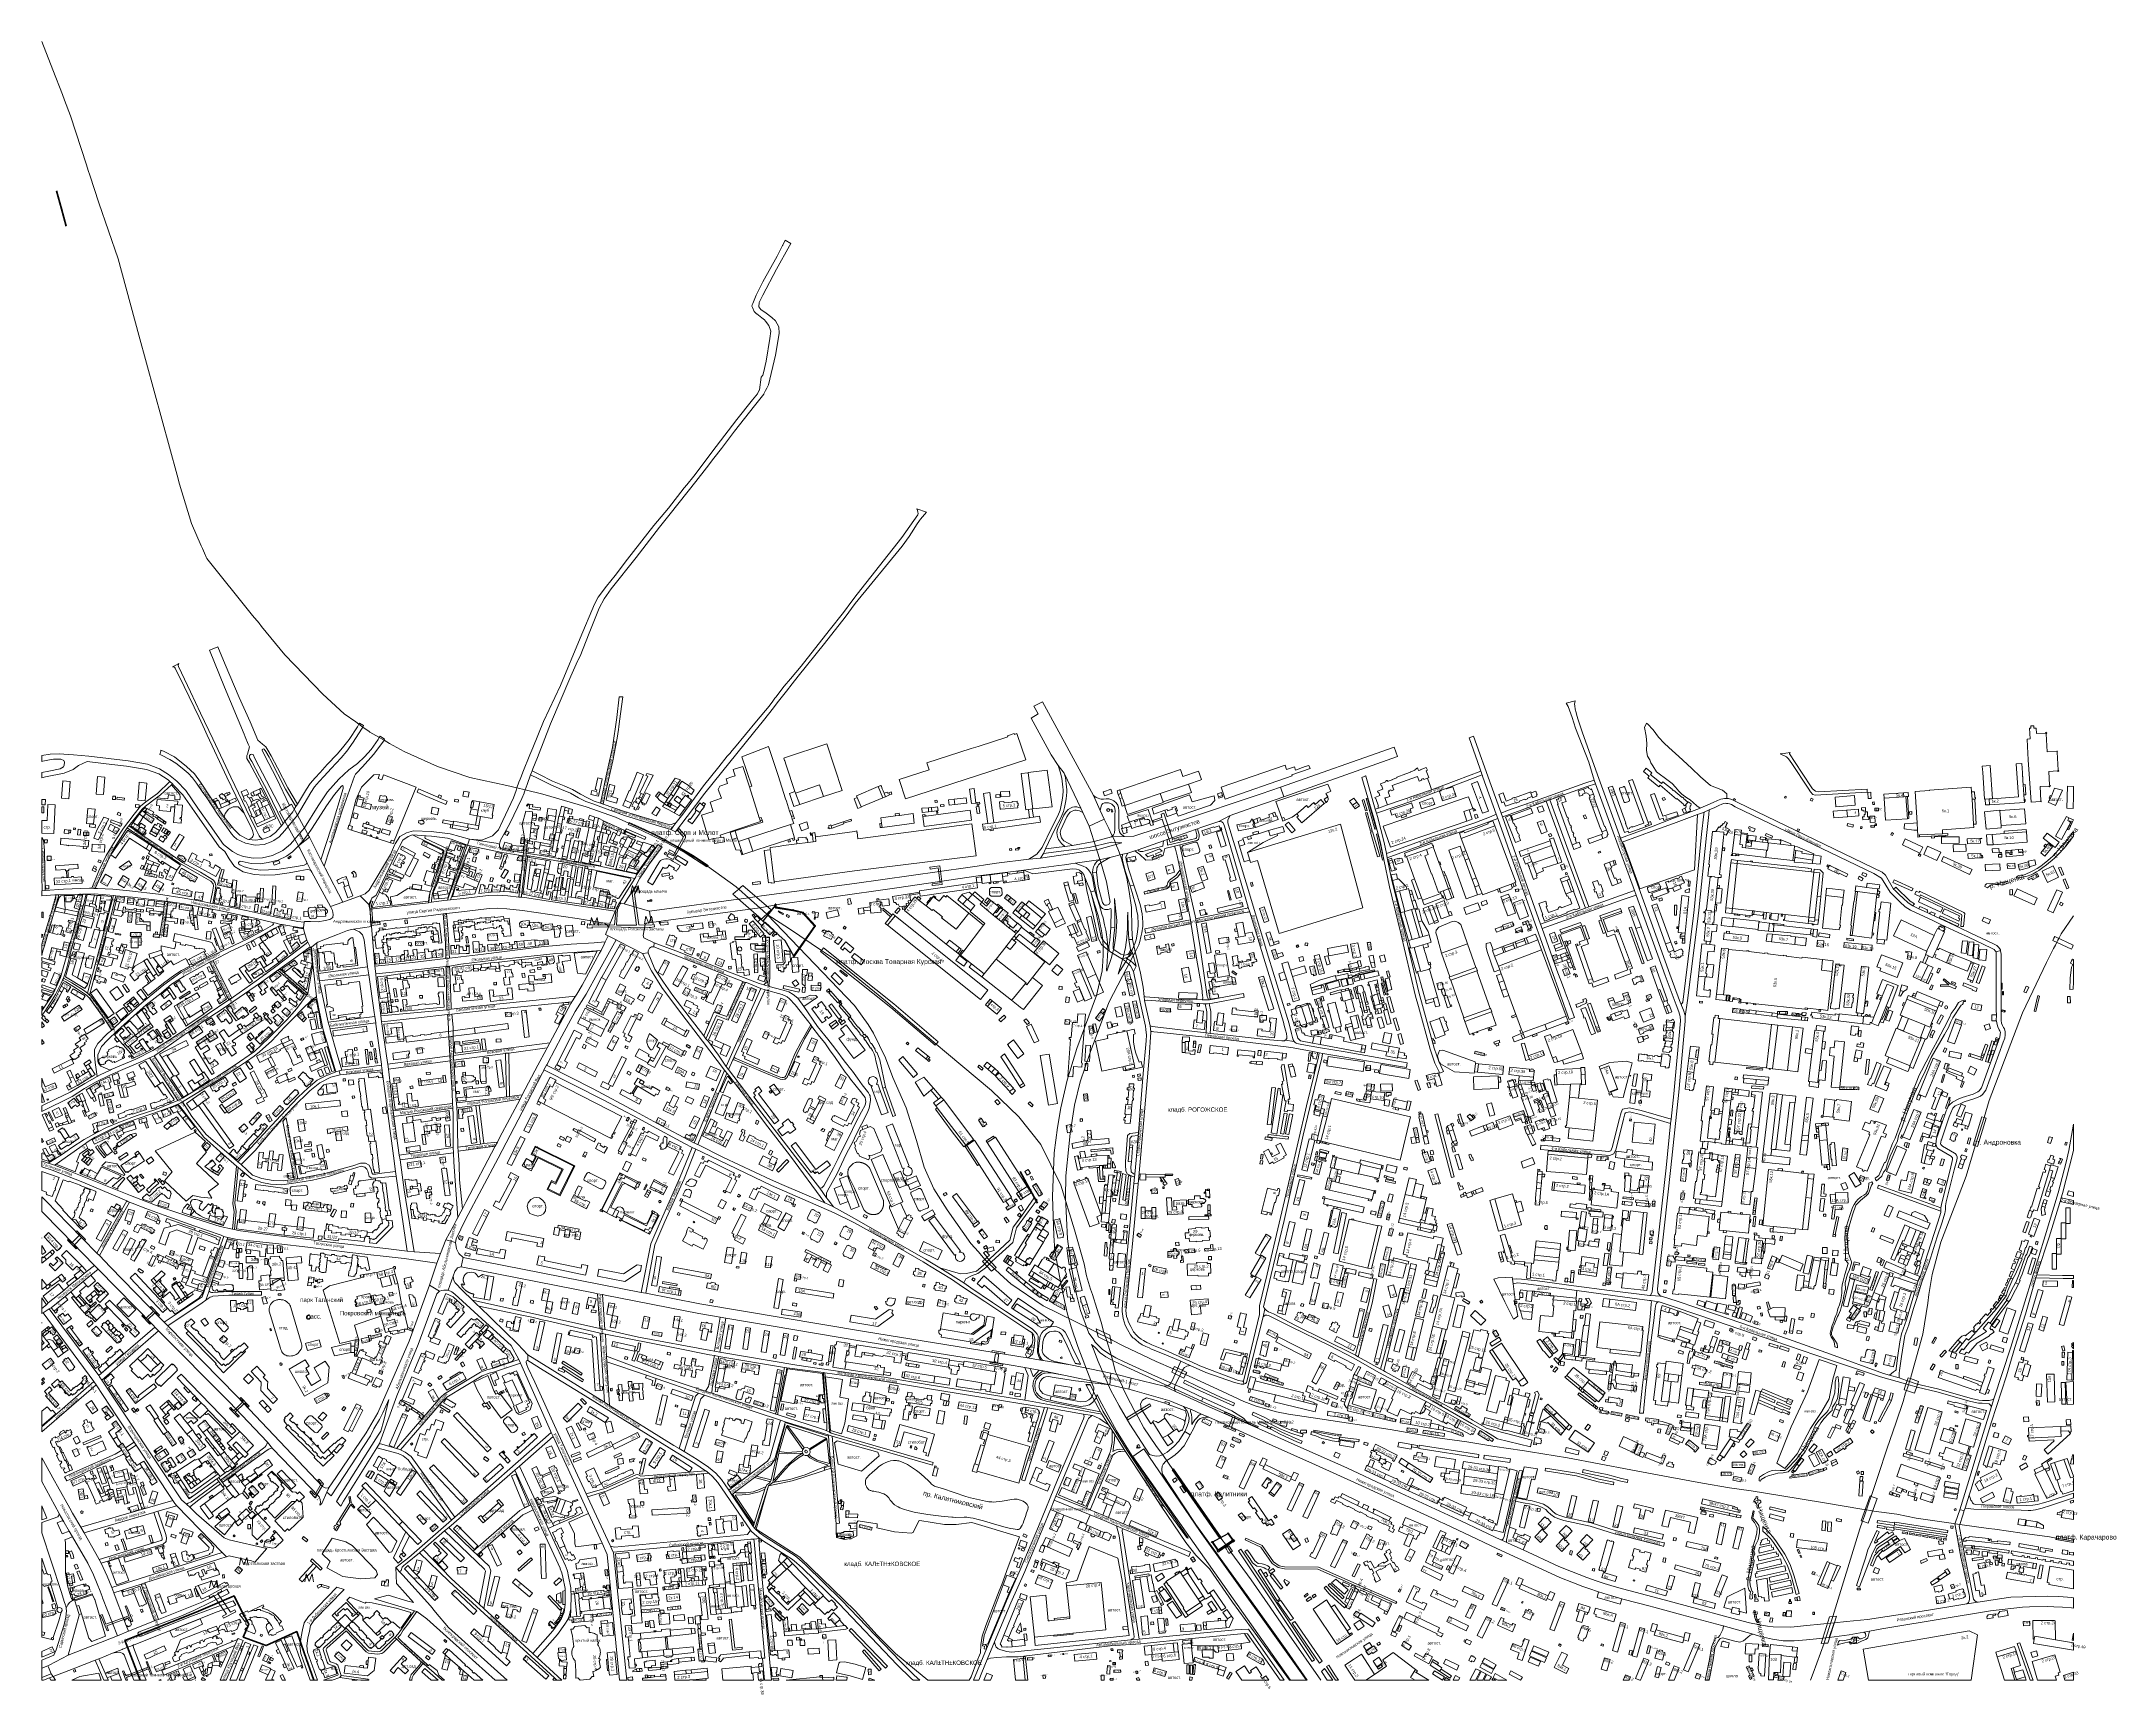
# Model space of a CAD drawing. Header units: metres. Extents: x 9999 to 15101, y 6965 to 11034.
import ezdxf
from ezdxf.enums import TextEntityAlignment as Align

# ---------------------------------------------------------------- set-up
doc = ezdxf.new("R2010")
doc.units = ezdxf.units.M
doc.header["$MEASUREMENT"] = 0
doc.layers.add('_К_ПК39+91.71', color=7, linetype='Continuous', lineweight=30, true_color=0x994c00)
doc.layers.add('_К_ПК64+28.12-ПК66+16.43_Текст', color=7, linetype='Continuous', lineweight=30, true_color=0x994c00)
for name, color, linetype, lineweight in [('Слой 10', 7, 'Continuous', 0), ('Слой 11', 7, 'Continuous', 0), ('Слой 12', 7, 'Continuous', 0), ('Слой 14', 7, 'Continuous', 0), ('Слой 19', 7, 'Continuous', 0), ('Слой 20', 7, 'Continuous', 0), ('Слой 21', 7, 'Continuous', 0), ('Слой 22', 7, 'Continuous', 0), ('Слой 23', 7, 'Continuous', 0), ('Слой 25', 7, 'Continuous', 0), ('Слой 26', 7, 'Continuous', 0), ('Слой 29', 7, 'Continuous', 0), ('Слой 3', 7, 'Continuous', 0), ('Слой 31', 7, 'Continuous', 0), ('Слой 32', 7, 'Continuous', 0), ('Слой 4', 7, 'Continuous', 0), ('Слой 41', 7, 'Continuous', 0), ('Слой 42', 7, 'Continuous', 0), ('Слой 43', 7, 'Continuous', 0), ('Слой 44', 7, 'Continuous', 0), ('Слой 45', 7, 'Continuous', 0), ('Слой 47', 7, 'Continuous', 0), ('Слой 5', 7, 'Continuous', 0), ('Слой 50', 7, 'Continuous', 0), ('Слой 53', 7, 'Continuous', 0), ('Слой 57', 7, 'Continuous', 0), ('Слой 59', 7, 'Continuous', 0), ('Слой 8', 7, 'Continuous', 0), ('Слой 9', 7, 'Continuous', 0)]:
    doc.layers.add(name, color=color, linetype=linetype, lineweight=lineweight)
doc.styles.add('Style-arial', font='arial.shx')
doc.styles.add('Style-bm431', font='bm431.shx')
doc.styles.add('Style-d432', font='d432.shx')
doc.styles.add('Style-p131', font='p131.shx')
doc.linetypes.add('Крест', pattern='A,0,-2.25,[131,ltypeshp.shx,S=0.5,R=0,X=-0.5,Y=-0.5],0,[131,ltypeshp.shx,S=0.5,R=180,X=0.5,Y=0.5],-2.25', length=4.5)

# ---------------------------------------------------------------- blocks, each defined once
blk = doc.blocks.new('40')
at = {"layer": 'Слой 22', "color": 6, "linetype": 'Continuous', "lineweight": 0, "flags": 128}
for points in [[(-2.129, -0.186), (-1.403, 3.634), (0, 0)], [(2.128, -0.202), (1.43, 3.626), (0, 0)]]:
    blk.add_lwpolyline(points, dxfattribs=at)

msp = doc.modelspace()

# ---------------------------------------------------------------- linework, layer by layer
at = {"color": 5, "lineweight": 40, "elevation": -139.3}
for points in [[(10048.9, 10622.2), (10036.4, 10666.6)], [(10048.9, 10622.2), (10048, 10623.8), (10048.8, 10624), (10048.9, 10622.2)]]:
    msp.add_lwpolyline(points, dxfattribs=at)
at = {"color": 1, "lineweight": 40}
for points, elevation in [([(10048.9, 10622.2), (10060, 10579.3)], -139.3), ([(10048.9, 10622.2), (10049, 10620.4), (10049.7, 10620.6), (10048.9, 10622.2)], -139.3), ([(12429.6, 8213.1), (12407.7, 8252.3)], -76.3), ([(12429.6, 8213.1), (12428.4, 8214.5), (12429.1, 8214.9), (12429.6, 8213.1)], -76.3)]:
    msp.add_lwpolyline(points, dxfattribs=dict(at, elevation=elevation))
at = {"color": 7, "lineweight": 9}
for points in [[(11850.5, 8783.1), (11901.9, 8856.6), (11873, 8888.6), (11849, 8894.7), (11805.7, 8901.5), (11804.9, 8909.4)], [(11851.8, 8782.2), (11904, 8856.7), (11873.9, 8890.1), (11849.3, 8896.2), (11807.1, 8902.8), (11806.5, 8909.5)]]:
    msp.add_lwpolyline(points, dxfattribs=at)
at = {"color": 30, "lineweight": 50, "true_color": 0xff7f00}
for points in [[(11850.7, 8782.9), (11902.3, 8856.6), (11873.2, 8888.9), (11849, 8895), (11805.9, 8901.7), (11805.2, 8909.4)], [(11851.5, 8782.3), (11903.6, 8856.7), (11873.7, 8889.8), (11849.2, 8896), (11806.9, 8902.6), (11806.2, 8909.5)]]:
    msp.add_lwpolyline(points, dxfattribs=at)
at = {"color": 30, "lineweight": 40, "elevation": -76.3}
for points in [[(12429.6, 8213.1), (12450.4, 8174)], [(12429.6, 8213.1), (12430.1, 8211.4), (12430.7, 8211.7), (12429.6, 8213.1)]]:
    msp.add_lwpolyline(points, dxfattribs=at)
at = {"color": 30, "lineweight": 50, "true_color": 0xff7f00}
for centre in [(11805.7, 8909.4), (11806.4, 8902.1), (11849.1, 8895.5), (11873.5, 8889.4), (11903, 8856.6), (11851.1, 8782.6)]:
    msp.add_circle(centre, 1, dxfattribs=at)
at = {"layer": '_К_ПК39+91.71', "lineweight": 18}
for p, q in [((12881.2, 7338.4), (12893.6, 7320.3)), ((12882.2, 7339), (12894.6, 7321))]:
    msp.add_line(p, q, dxfattribs=at)
at = {"layer": '_К_ПК39+91.71'}
for p, q in [((12881.4, 7338.5), (12893.8, 7320.4)), ((12882.1, 7338.9), (12894.4, 7320.9))]:
    msp.add_line(p, q, dxfattribs=at)
at = {"layer": '_К_ПК39+91.71', "color": 1, "true_color": 0xff0000}
for p, q in [((12931.8, 7344.6), (12933.2, 7343.1)), ((12933.2, 7344.6), (12931.8, 7343.1))]:
    msp.add_line(p, q, dxfattribs=at)
at = {"layer": '_К_ПК39+91.71', "color": 1, "linetype": 'Крест', "lineweight": 30, "true_color": 0xff0000}
for points in [[(12880.7, 7340.2), (12919.7, 7361.5)], [(12919.7, 7361.5), (12931.1, 7345.7)]]:
    msp.add_lwpolyline(points, dxfattribs=at)
at = {"layer": '_К_ПК39+91.71', "lineweight": 18}
for points in [[(12919.8, 7360.2), (12930.1, 7344.9)], [(12920.8, 7360.9), (12931.1, 7345.7)], [(12929.6, 7343.5), (12896.2, 7321)], [(12930.3, 7342.5), (12896.9, 7320)], [(12931, 7341.6), (12897.7, 7319.1)], [(12931.7, 7340.6), (12898.4, 7318.1)]]:
    msp.add_lwpolyline(points, dxfattribs=at)
at = {"layer": '_К_ПК39+91.71'}
for points in [[(12920, 7360.3), (12930.3, 7345.1)], [(12920.7, 7360.7), (12930.9, 7345.5)], [(12929.7, 7343.3), (12896.3, 7320.8)], [(12930.2, 7342.7), (12896.8, 7320.2)], [(12931.1, 7341.4), (12897.8, 7318.9)], [(12931.6, 7340.8), (12898.3, 7318.2)]]:
    msp.add_lwpolyline(points, dxfattribs=at)
for points in [[(12895.6, 7321.8), (12898.7, 7317.6), (12895.7, 7315.3), (12892.5, 7319.5)], [(12932.1, 7346.5), (12935.3, 7342.2), (12932.2, 7340), (12929.1, 7344.2)]]:
    msp.add_lwpolyline(points, close=True, dxfattribs=at)
for centre, radius in [((12919.7, 7361.5), 1.25), ((12880.9, 7340.1), 1.75)]:
    msp.add_circle(centre, radius, dxfattribs=at)
at = {"layer": '_К_ПК64+28.12-ПК66+16.43_Текст', "color": 1, "linetype": 'Крест', "lineweight": 30, "true_color": 0xff0000}
msp.add_lwpolyline([(11851.1, 8782.6), (11829.2, 8819.8), (11775.8, 8868.3), (11802.5, 8903.1), (11805.7, 8909.4)], dxfattribs=at)
at = {"layer": '_К_ПК64+28.12-ПК66+16.43_Текст', "color": 30, "lineweight": 9, "true_color": 0xff7f00}
msp.add_lwpolyline([(11851.1, 8782.6), (11829.2, 8819.8), (11775.8, 8868.3), (11802.5, 8903.1), (11805.7, 8909.4)], dxfattribs=at)
at = {"layer": 'Слой 10', "color": 8, "linetype": 'Continuous', "lineweight": 0, "flags": 128}
msp.add_lwpolyline([(10129.6, 8932.9), (10136, 8932.1), (10131.3, 8909.4), (10124, 8911.5), (10129.6, 8932.9)], close=True, dxfattribs=at)
at = {"layer": 'Слой 11', "color": 8, "linetype": 'Continuous', "lineweight": 0, "flags": 128}
for points in [[(10921.6, 9198.1), (10867, 9066.3), (10865.4, 9059.3), (10858.3, 9061), (10825.8, 9071.6), (10823.8, 9072.3), (10810.4, 9076.7), (10808.4, 9077.4), (10762.1, 9092.6), (10764.8, 9101.7), (10757, 9104.1), (10773.1, 9167.4), (10786.6, 9198.1), (10817.3, 9228.8), (10831.2, 9229.3), (10828.3, 9219.8), (10836.9, 9216.3), (10841, 9228.5), (10921.6, 9198.1)], [(10778, 7845.6), (10780, 7837.6), (10771.2, 7837.6), (10734, 7828.9), (10692.5, 7960.5), (10708.3, 7970.5), (10785.2, 7990.3), (10783.6, 7997.4), (10790.7, 7999), (10824.3, 8004), (10843.1, 8008.7), (10864.7, 8014.8), (10865, 8014.8), (10865, 8015.3), (10865, 8015.8), (10865.1, 8016.3), (10865.3, 8016.7), (10865.6, 8017.1), (10865.9, 8017.5), (10866.3, 8017.8), (10866.7, 8018), (10867.2, 8018.2), (10867.7, 8018.3), (10868.1, 8018.3), (10868.6, 8018.3), (10869.1, 8018.1), (10869.5, 8017.9), (10869.9, 8017.6), (10870.3, 8017.3), (10870.6, 8016.9), (10870.8, 8016.5), (10870.9, 8016), (10871, 8015.5), (10871, 8015), (10870.9, 8014.5), (10870.7, 8014.1), (10870.5, 8013.6), (10870.2, 8013.3), (10869.8, 8012.9), (10869.4, 8012.7), (10869, 8012.5), (10868.5, 8012.4), (10868, 8012.3), (10867.5, 8012.4), (10867, 8012.5), (10866.6, 8012.7), (10870, 8000), (10876.2, 7976.5), (10885.6, 7926.5), (10890.8, 7909.5), (10900.8, 7868.6), (10912.3, 7864), (10910.4, 7859.4), (10899, 7864), (10892.3, 7864.3), (10878.6, 7861.3), (10879.5, 7857.3), (10876.5, 7856.6), (10875.4, 7862), (10857.2, 7858.2), (10854.8, 7858.2), (10845.7, 7855.7), (10834.5, 7896.1), (10804.9, 7886), (10770.1, 7874.1), (10778, 7845.6)], [(12181, 7000), (12100.8, 7065.7), (12056.1, 7111.2), (12001.9, 7170.9), (11865.6, 7303.1), (11758.4, 7371.9), (11758.1, 7372.3), (11788.3, 7478.9), (11846.4, 7490.6), (11873.3, 7499.5), (11925.6, 7516.5), (11927.1, 7517), (11942.9, 7522.4), (11944.3, 7507.9), (11954.9, 7385.4), (11954.9, 7364.6), (11955.8, 7351), (11975.4, 7346.2), (11994.6, 7350.1), (12005.8, 7355.2), (12005.9, 7374), (12005.8, 7386.7), (12006.1, 7388.5), (12009.2, 7392.6), (12055.6, 7385.1), (12055.8, 7379.6), (12054.8, 7374.9), (12098.9, 7365.5), (12139.3, 7362.2), (12144.5, 7363.5), (12158.5, 7392.2), (12160.8, 7393.1), (12221.5, 7383.3), (12250.3, 7383.7), (12288.7, 7388.5), (12406.5, 7353.3), (12394.5, 7322.9), (12378.5, 7278.9), (12362.4, 7235.6), (12355.9, 7220.3), (12323.6, 7134.5), (12314.2, 7108.3), (12311, 7087.3), (12310.1, 7067.2), (12301.4, 7046.1), (12287.4, 7008.6), (12282.7, 7000), (12181, 7000)], [(10000, 7300.8), (10012.9, 7263.5), (10013.9, 7261.5), (10017.4, 7259.8), (10020.4, 7260.2), (10025.7, 7243.7), (10022.4, 7242.6), (10023.3, 7239.9), (10021, 7239.2), (10022, 7236), (10039.9, 7178.1), (10044.8, 7179.3), (10049.1, 7176.8), (10050.3, 7172), (10047.8, 7167.7), (10041.9, 7146.2), (10028.2, 7104.9), (10029.2, 7103), (10028.6, 7100.9), (10026.7, 7099.9), (10024.6, 7100.5), (10000, 7106), (10000, 7300.8)], [(10074.2, 7000), (10093.9, 7009.6), (10140.2, 7017.4), (10145.9, 7000), (10074.2, 7000)]]:
    msp.add_lwpolyline(points, close=True, dxfattribs=at)
at = {"layer": 'Слой 14', "color": 8, "linetype": 'Continuous', "lineweight": 0, "flags": 128}
for points in [[(12902.7, 9198.1), (13059.7, 9252.5), (13063.4, 9241.7), (13083.2, 9248.2), (13085.9, 9240.4), (13109.7, 9249), (13118.6, 9252), (13121.3, 9244.3), (13076.3, 9228.8), (13077.2, 9226.1), (12912.7, 9169.2), (12902.7, 9198.1)], [(10319.2, 9204.5), (10340, 9180.5), (10340.3, 9173.5), (10339.7, 9166.8), (10327.4, 9168.4), (10327.8, 9177.1), (10311.7, 9179.3), (10310.5, 9170), (10282.8, 9172.2), (10292.4, 9179.3), (10319.2, 9204.5)], [(13037.2, 9163.3), (13164.9, 9206.1), (13172.3, 9188.5), (13159.8, 9183), (13165.4, 9174.2), (13156.1, 9168.9), (13161, 9160.9), (13156.4, 9158.4), (13148.2, 9167.9), (13134.3, 9156), (13130.5, 9160.4), (13116.5, 9148.4), (13112.4, 9153.2), (13098.5, 9141.3), (13089, 9133.1), (13077.7, 9124.4), (13059.7, 9116.8), (13057.2, 9123.7), (13052, 9121.8), (13037.2, 9163.3)], [(14945.8, 9176), (14953.3, 9196.1), (14973.5, 9190.8), (14956, 9153.1), (14937.6, 9161.2), (14943, 9170.1), (14945.8, 9176)], [(11186.7, 9083.8), (11182, 9106.6), (11191, 9139.5), (11208, 9138), (11207.9, 9132.7), (11207.5, 9129), (11206.7, 9121.5), (11206.2, 9117.8), (11205.6, 9111), (11204, 9097.7), (11202.9, 9087.9), (11200.9, 9071.7), (11199.5, 9066.3), (11196, 9067.7), (11189.2, 9068.4), (11186.7, 9083.8)], [(11234.6, 9070.3), (11245.5, 9146.2), (11267, 9142.3), (11264.8, 9126.2), (11246.8, 9129.3), (11244.7, 9117.1), (11262.7, 9114.1), (11257.4, 9082.8), (11251.9, 9083.9), (11250, 9074), (11248.7, 9067.7), (11234.6, 9070.3)], [(12713.9, 9121.6), (12713.5, 9121.5), (12712.4, 9124.7), (12708, 9123.2), (12701.3, 9120.8), (12695.3, 9118.7), (12688.4, 9116.5), (12683, 9114.7), (12676.6, 9112.5), (12671.3, 9127), (12722.6, 9143.6), (12735.7, 9105.9), (12729.2, 9103.7), (12726.3, 9111.3), (12726.5, 9111.7), (12726.7, 9112.2), (12726.8, 9112.6), (12726.9, 9113.1), (12726.9, 9113.6), (12726.9, 9114.1), (12726.9, 9114.5), (12726.8, 9115), (12726.6, 9115.5), (12726.5, 9115.9), (12726.2, 9116.4), (12726, 9116.8), (12725.7, 9117.2), (12725.4, 9117.5), (12725, 9117.9), (12724.7, 9118.2), (12724.3, 9118.4), (12723.8, 9118.6), (12723.4, 9118.8), (12722.9, 9119), (12722.5, 9119.1), (12722, 9119.1), (12721.5, 9119.2), (12721, 9119.1), (12720.5, 9119.1), (12715, 9117.6), (12713.9, 9121.6)], [(12876.3, 9154), (12796.9, 9126.7), (12793.3, 9134), (12791.5, 9139.2), (12795, 9140.4), (12792.8, 9146.6), (12791.3, 9151.1), (12781.3, 9147.7), (12782.5, 9144.3), (12770.8, 9140.2), (12769.7, 9143.4), (12763.9, 9141.4), (12737.2, 9131.8), (12732.5, 9146.5), (12825, 9179.7), (12830.9, 9162.1), (12885.7, 9177.4), (12887.3, 9165.4), (12876.3, 9154)], [(12959, 9014.4), (12948.1, 9053.4), (12960.8, 9057.6), (12957, 9069.2), (12955.8, 9072.8), (12967.2, 9076.3), (12969.3, 9069.6), (12977.1, 9072), (12975, 9078.7), (12983.1, 9081), (12991.2, 9082.9), (13002.1, 9085.9), (13019.1, 9091.4), (13022.8, 9078.4), (13040.2, 9083.4), (13041.5, 9079.3), (13006.1, 9061.8), (12967.4, 9037.8), (12972.8, 9019), (12963.2, 9016.3), (12959, 9014.4)], [(10951.9, 8917.8), (10861.7, 8907.3), (10861.1, 8918), (10859.4, 8918.3), (10858.4, 8928.1), (10874, 8931.9), (10900.9, 8948.9), (10904.9, 8948.3), (10911.6, 8947.5), (10955.6, 8941.8), (10953.1, 8930.4), (10951.9, 8917.8)], [(10963.7, 8935.7), (10964.4, 8940.8), (10974.8, 8964.4), (10998.7, 8958.5), (11009.6, 8955.3), (10999.8, 8926.3), (10977.4, 8923.3), (10977.1, 8924.1), (10975.9, 8931.3), (10999.9, 8935.9), (10998.1, 8945.7), (10974.1, 8941.1), (10974.8, 8937.2), (10963.7, 8935.7)], [(11306.3, 8858.7), (11308.5, 8832.7), (11290.5, 8831.1), (11288.2, 8857.1), (11306.3, 8858.7)], [(10354.3, 8776.7), (10324.4, 8760.9), (10318, 8770.5), (10309.8, 8764.4), (10294.7, 8786.1), (10297.7, 8787.1), (10293.6, 8797.2), (10294.1, 8808), (10326.8, 8800.8), (10328.8, 8807.6), (10330.4, 8817.4), (10341.7, 8814.9), (10340.9, 8811), (10346.6, 8809.7), (10346.7, 8810.2), (10353.5, 8808.7), (10354.1, 8811.2), (10376.6, 8806.2), (10375.7, 8802), (10381.2, 8800.8), (10381.5, 8801.9), (10388.5, 8800.4), (10388.9, 8802.3), (10400.2, 8799.8), (10403.1, 8794), (10399.8, 8791.9), (10398.5, 8794), (10363.1, 8774.8), (10356.9, 8771.8), (10356.8, 8772), (10354.3, 8776.7)], [(11310.7, 8789.5), (11367.3, 8795), (11338.4, 8738), (11318.3, 8740.8), (11310.7, 8789.5)], [(10522.8, 8727.1), (10516.3, 8737), (10538.9, 8751.7), (10545.4, 8741.8), (10522.8, 8727.1)], [(11860.4, 8679), (11880.8, 8681.8), (11890.8, 8686.6), (11905.2, 8685.4), (11909.4, 8681.5), (11875.8, 8658.3), (11860.4, 8679)], [(13233.6, 8636.5), (13239.3, 8638.2), (13254.6, 8583.2), (13234.1, 8578.3), (13227.8, 8602.8), (13241.6, 8606.5), (13233.6, 8636.5)], [(13438.1, 8522.9), (13435.2, 8537.1), (13440, 8550), (13447.9, 8551.2), (13528, 8522.4), (13528.2, 8518.4), (13526.3, 8497.9), (13525.4, 8494.1), (13476.5, 8497.4), (13442.1, 8517.3), (13438.1, 8522.9)], [(13877.9, 8455.9), (13856.8, 8512.2), (13835.3, 8504.1), (13832.7, 8510.4), (13859.4, 8520.9), (13899.2, 8524.3), (13914.4, 8520), (13906.5, 8490.1), (13906, 8487.8), (13891.9, 8434.8), (13866.9, 8436.5), (13864.3, 8442.8), (13862.7, 8446.4), (13862.2, 8448.1), (13878.5, 8454.3), (13877.9, 8455.9)], [(10157.9, 8276.1), (10184.7, 8271.5), (10204.4, 8244.7), (10202.1, 8242.7), (10193.2, 8246.8), (10148, 8266.6), (10157.9, 8276.1)], [(13954.4, 8276.5), (13895.9, 8283.6), (13872.9, 8286.5), (13874.9, 8302.6), (13901, 8299.4), (13901.8, 8306.3), (13915.7, 8304.6), (13914.4, 8294.1), (13955.9, 8289), (13954.4, 8276.5)], [(12127.5, 8219), (12110.2, 8212.1), (12095.4, 8245.3), (12113.2, 8252.9), (12127.5, 8219)], [(12665.2, 8015.9), (12646.4, 8017.1), (12649, 8050.4), (12655.1, 8050.2), (12667.5, 8049.2), (12665.2, 8015.9)], [(13573.9, 7986.9), (13584.6, 7990.2), (13618.9, 7992.5), (13619.7, 7986.9), (13621.4, 7975.7), (13625.9, 7936.2), (13623.4, 7935.5), (13624.6, 7926.1), (13627.4, 7922.4), (13632.5, 7896), (13626.4, 7891), (13622.2, 7889.1), (13601, 7931.7), (13573.9, 7986.9)], [(13713.4, 7953.2), (13673.6, 7957.8), (13668.8, 7957.4), (13655.5, 7958.9), (13640, 7960.9), (13637.1, 7953.8), (13637.3, 7942), (13636.6, 7936.9), (13625.9, 7936.2), (13621.4, 7975.7), (13632.6, 7977.9), (13647, 7976.6), (13778, 7959), (13775.9, 7940.7), (13721.4, 7945.9), (13712.6, 7946.4), (13713.4, 7953.2)], [(10202.3, 7941.3), (10231.3, 7913), (10213.6, 7894.9), (10184.6, 7923.2), (10202.3, 7941.3)], [(12448.9, 7894.8), (12431.8, 7905.8), (12399.4, 7926.9), (12398.2, 7925.2), (12392.5, 7916.3), (12390.9, 7913.7), (12386.4, 7916.6), (12402.6, 7940.3), (12489.8, 7881.4), (12483.1, 7871.8), (12459.8, 7868.3), (12452.2, 7872.3), (12447.8, 7876.7), (12450, 7880.1), (12457.8, 7879.3), (12457.8, 7879.3), (12448.9, 7894.8)], [(14014.4, 7839.5), (13978.2, 7849.4), (13984.4, 7910.8), (14004.2, 7904.2), (14004.9, 7906.2), (14017.3, 7902), (14016.4, 7899.4), (14022.4, 7897.4), (14022.9, 7898.8), (14025.7, 7897.7), (14029.6, 7908.7), (14076.5, 7890.4), (14072.8, 7883.4), (14064.7, 7861.1), (14033.4, 7871.7), (14031, 7864.5), (14025.4, 7848.3), (14023, 7840.5), (14014.4, 7839.5)], [(11835.4, 7766.7), (11921.3, 7755.2), (11925.3, 7703.1), (11921.4, 7702.7), (11914.7, 7702.7), (11912.1, 7702.7), (11911.9, 7689.8), (11871.4, 7697.6), (11855.6, 7700.6), (11854.1, 7690.9), (11852.3, 7682.7), (11851.3, 7681), (11819.3, 7687.3), (11835.4, 7766.7)], [(14374.4, 7789.7), (14417.4, 7774.7), (14407.5, 7741.4), (14398.6, 7692.8), (14381.2, 7661.7), (14352.9, 7619.7), (14320.1, 7557.3), (14289.8, 7521.3), (14270.4, 7534.7), (14305.6, 7623.7), (14345.2, 7709.6), (14374.4, 7789.7)], [(11128.9, 7704.1), (11157.6, 7666), (11130.4, 7645.5), (11103.8, 7682.2), (11100.9, 7686.2), (11095.6, 7682.9), (11091.7, 7680.1), (11089.5, 7683.1), (11072.8, 7713.6), (11063.4, 7734), (11097.6, 7750.5), (11105.9, 7729.7), (11113.8, 7710.6), (11117.4, 7704.1), (11122.7, 7707), (11126.4, 7702.9), (11128.9, 7704.1)], [(11929.2, 7746.7), (11970.8, 7740.7), (11964.5, 7696.6), (11985.3, 7692.6), (11976.5, 7632.8), (11968.1, 7606.8), (11941.2, 7614.4), (11929.2, 7746.7)], [(12049.6, 7708.7), (12078.2, 7699.1), (12075.2, 7678.1), (12046, 7683), (12049.6, 7708.7)], [(12489.2, 7701.4), (12494, 7726.9), (12535.2, 7720.3), (12532.1, 7705.3), (12530, 7693), (12489.2, 7701.4)], [(13224.6, 7680.2), (13239.8, 7729.1), (13285.1, 7715), (13270, 7666.1), (13224.6, 7680.2)], [(14971.8, 7679.7), (14970.1, 7732.8), (14979.8, 7733.1), (14981.6, 7680), (14971.8, 7679.7)], [(10358.8, 7631.9), (10347.6, 7646.2), (10364, 7660), (10384.4, 7640.1), (10373.4, 7631), (10367.6, 7639.2), (10358.8, 7631.9)], [(12729.6, 7631.4), (12705.7, 7668.3), (12704, 7680.4), (12708.8, 7689.7), (12718.9, 7695.3), (12737.2, 7690.5), (12763.7, 7681.8), (12772.3, 7679), (12814.5, 7662.9), (12817.6, 7653.1), (12813.3, 7634.5), (12813.1, 7636.2), (12812.6, 7637.6), (12811.8, 7639), (12810.7, 7640.2), (12809.4, 7641.4), (12778.8, 7654.1), (12778.1, 7654.3), (12777.5, 7654.3), (12776.8, 7654), (12774.8, 7652.6), (12774.3, 7653.7), (12773.4, 7654.7), (12772.6, 7655.4), (12771.7, 7655.8), (12770.6, 7656.2), (12769.5, 7656.4), (12768.2, 7656.3), (12766.8, 7655.9), (12765.5, 7655.3), (12764.5, 7654.6), (12763.6, 7653.6), (12762.9, 7652.6), (12762.4, 7651.2), (12762.2, 7649.7), (12763.6, 7645.2), (12747.5, 7633.3), (12742.9, 7636.9), (12736.6, 7638.2), (12735.7, 7638.2), (12735.1, 7637.9), (12734.4, 7637.3), (12734.2, 7636.6), (12734.1, 7635.9), (12734.4, 7635.1), (12729.6, 7631.4)], [(14785.9, 7663.7), (14779.1, 7641.7), (14773.6, 7642.3), (14735.3, 7655.5), (14740.7, 7675.9), (14785.9, 7663.7)], [(12001.9, 7576.8), (12057.5, 7561.6), (12061.3, 7552.6), (12017.4, 7514.7), (11959.9, 7532), (11950.8, 7584.2), (11957.6, 7589.1), (12001.9, 7576.8)], [(10476.3, 7507.5), (10481.8, 7500.6), (10489.7, 7490.6), (10491.5, 7487.9), (10499.7, 7477.8), (10502, 7474.6), (10497.3, 7465.9), (10494, 7460.6), (10485.5, 7457.2), (10466, 7482.9), (10457.6, 7493.6), (10476.3, 7507.5)], [(10579.7, 7507.9), (10589.7, 7517.4), (10625, 7480), (10615, 7470.5), (10579.7, 7507.9)], [(12509, 7529.5), (12502.5, 7512.6), (12472.5, 7524.3), (12479, 7541.2), (12509, 7529.5)], [(12568.2, 7521.9), (12602.6, 7508.3), (12583.2, 7460.6), (12571.8, 7465.1), (12561.1, 7438.2), (12551.4, 7442.1), (12549.2, 7436.8), (12502.1, 7456.4), (12510.1, 7474.8), (12534, 7464.4), (12545.9, 7459.6), (12558.1, 7489.7), (12560.1, 7501.4), (12568.2, 7521.9)], [(13630.8, 7449.9), (13648.2, 7525.7), (13681.1, 7520.6), (13674.5, 7493.4), (13666.6, 7494.8), (13654.5, 7445.7), (13630.8, 7449.9)], [(10854.8, 7487.6), (10870.3, 7478.1), (10855.7, 7452.3), (10842.5, 7465.8), (10854.8, 7487.6)], [(10449.9, 7357.8), (10425.6, 7378.7), (10460.7, 7409.2), (10476.5, 7392.6), (10449.9, 7357.8)], [(10788.1, 7431.3), (10810, 7410.3), (10799.3, 7399.2), (10777.4, 7420.2), (10788.1, 7431.3)], [(10816.8, 7401.5), (10874, 7342.1), (10861.8, 7315.9), (10855.4, 7314.7), (10799.1, 7383.4), (10816.8, 7401.5)], [(12662, 7385.2), (12625.2, 7400.9), (12627, 7405.2), (12635.8, 7428.3), (12640.7, 7439.1), (12663, 7429.2), (12668.5, 7441.8), (12675.7, 7438.7), (12680.2, 7427.4), (12662, 7385.2)], [(13351.3, 7382.5), (13348.6, 7383.7), (13355.9, 7400.7), (13410.1, 7377.5), (13402.8, 7360.5), (13392.5, 7364.8), (13351.3, 7382.5)], [(10714.5, 7349.5), (10748.7, 7340.9), (10764.1, 7331.5), (10823.1, 7270.4), (10825.9, 7260.6), (10819.5, 7251.8), (10785.3, 7249.4), (10741.3, 7255), (10701.6, 7277), (10710.1, 7292.4), (10690, 7311.4), (10714.5, 7349.5)], [(13604.6, 7344.5), (13610.9, 7370.9), (13612.3, 7377), (13628.7, 7371.1), (13625, 7362.9), (13620, 7351.4), (13628.9, 7347.5), (13627.1, 7343.6), (13650.8, 7332.7), (13645.6, 7320.8), (13618.2, 7333.4), (13605.3, 7339.3), (13604.6, 7340.5), (13604.5, 7342.2), (13604.6, 7344.5)], [(14571.8, 7344.2), (14584, 7348.9), (14599.4, 7322), (14585.1, 7313.7), (14574.1, 7329.2), (14527.5, 7296.8), (14519.6, 7307.3), (14530.5, 7319.1), (14531.8, 7317.2), (14560.9, 7337), (14571.8, 7344.2)], [(10214.2, 7245.5), (10184, 7235.2), (10167.2, 7279.3), (10170.8, 7280.7), (10169.8, 7283), (10166.3, 7281.6), (10164.9, 7286), (10167.5, 7287), (10165.2, 7292.9), (10189, 7300.4), (10195.8, 7281.8), (10200, 7270), (10204.6, 7271.6), (10214.2, 7245.5)], [(11367.3, 7281.3), (11316.2, 7273.1), (11314.4, 7287.3), (11321.2, 7288.9), (11324.4, 7296.5), (11363.3, 7302.5), (11367.3, 7281.3)], [(11671.4, 7287.2), (11670.9, 7292.6), (11670.8, 7295.7), (11670.5, 7300.6), (11710.3, 7305.3), (11719.9, 7314.7), (11730.8, 7315.7), (11732.2, 7302.8), (11740, 7303.7), (11741.8, 7286.4), (11735.1, 7284.7), (11734.6, 7290.3), (11700.8, 7287.3), (11701.3, 7281.7), (11702.8, 7265.2), (11692.1, 7264.3), (11694, 7243.1), (11682.1, 7241.7), (11681.1, 7252), (11679.9, 7251.9), (11676.8, 7287.5), (11671.4, 7287.2)], [(12619.1, 7124.5), (12607, 7240.9), (12522, 7232.1), (12521.5, 7240.2), (12547, 7245.5), (12562.7, 7289.1), (12577.6, 7329.1), (12591.4, 7323.3), (12648.6, 7300.7), (12658.6, 7245.2), (12672.9, 7133.1), (12660.7, 7131.4), (12661.7, 7124.4), (12673.9, 7126.1), (12675.9, 7110.2), (12445.1, 7085.6), (12442.9, 7106.1), (12490.7, 7111.1), (12491, 7108.3), (12538, 7113.2), (12537.7, 7116), (12619.1, 7124.5)], [(10116.2, 7103.7), (10097.7, 7163.9), (10091.1, 7184), (10085.3, 7182.1), (10081.1, 7195.7), (10125.1, 7210.6), (10130.1, 7199.8), (10130.6, 7198.7), (10157.1, 7108.8), (10123.5, 7095), (10116.2, 7103.7)], [(10813.2, 7190.3), (10838.5, 7185.1), (10872.5, 7177.4), (10908.2, 7166.4), (10908.6, 7163), (10884.3, 7129.1), (10881, 7128.5), (10864.5, 7142.9), (10859.6, 7143.3), (10849.5, 7154), (10847.5, 7152.2), (10845.2, 7154.6), (10840.4, 7150.1), (10829.3, 7161.9), (10831.8, 7164.3), (10824.7, 7171.9), (10816.9, 7164.6), (10818.9, 7162.6), (10806.8, 7151.3), (10802.7, 7155.7), (10800.2, 7153.3), (10798.2, 7155.4), (10790.6, 7148.2), (10789.8, 7157.3), (10781.1, 7166.5), (10778.8, 7168.6), (10750.8, 7197.5), (10758.1, 7204.9), (10795.8, 7189.6), (10798.6, 7192.6), (10813.2, 7190.3)], [(11459.6, 7158.4), (11453.9, 7224.2), (11514.9, 7229.4), (11516.2, 7213.9), (11471.7, 7210), (11477.6, 7141.6), (11451.8, 7139.4), (11450.2, 7157.6), (11459.6, 7158.4)], [(11640.2, 7227), (11652.1, 7228.3), (11652.4, 7225), (11653.3, 7215.1), (11655.4, 7215.3), (11659.3, 7174.2), (11660.3, 7163), (11646.7, 7162.1), (11640.2, 7227)], [(11687.5, 7177.4), (11682.8, 7227.9), (11682.4, 7237.7), (11682.3, 7238.8), (11694.2, 7240.2), (11694.5, 7236.7), (11705.3, 7237.6), (11706.2, 7230.2), (11711, 7181.6), (11693.2, 7179.8), (11693.4, 7177.7), (11687.5, 7177.4)], [(12380.5, 7228.8), (12376.1, 7217), (12381.2, 7215), (12328, 7089.6), (12322.2, 7087.7), (12315.7, 7088.9), (12319.7, 7109.8), (12366.2, 7234.7), (12380.5, 7228.8)], [(13884.4, 7187.3), (13827.7, 7203.7), (13831.5, 7217.7), (13852.8, 7211), (13888.3, 7200.7), (13884.4, 7187.3)], [(14176.6, 7170), (14178, 7175.7), (14161.1, 7179.9), (14159.6, 7174.3), (14139.4, 7179.5), (14148, 7205.4), (14191.2, 7226.7), (14195.2, 7165.3), (14176.6, 7170)], [(10315.5, 7121.5), (10390, 7151.2), (10395.6, 7137.9), (10326.1, 7105.7), (10321.5, 7107.3), (10315.5, 7121.5)], [(10615.3, 7109.1), (10640.7, 7037.1), (10628.9, 7032.3), (10596.8, 7102.4), (10615.3, 7109.1)], [(12830.5, 7085.3), (12830.3, 7102.5), (12959.6, 7114.7), (12964.9, 7107.1), (12974.3, 7093.8), (12951.5, 7090.7), (12919.7, 7087.5), (12894.5, 7085.1), (12882.6, 7084.8), (12863.3, 7084.7), (12844.8, 7084.5), (12830.5, 7085.3)], [(15000, 7098), (14997, 7098.5), (15000, 7115.6), (15000, 7098)], [(13258.3, 7000), (13280.2, 7014.5), (13309.3, 7035.1), (13300.4, 7050.1), (13326.2, 7068.6), (13380.5, 7026.5), (13377.7, 7021.9), (13368.6, 7006.6), (13379.7, 7000), (13258.3, 7000)], [(10161.4, 7006), (10156.2, 7017.7), (10187, 7030), (10190.1, 7017), (10168.9, 7009), (10161.4, 7006)]]:
    msp.add_lwpolyline(points, close=True, dxfattribs=at)
at = {"layer": 'Слой 19', "color": 8, "linetype": 'Continuous', "lineweight": 0, "flags": 128}
for points in [[(10000, 11033.9), (10027.5, 10963.8), (10050.9, 10903.2), (10056.3, 10889.4), (10071, 10851.2), (10110.1, 10730.2), (10114.6, 10716.2), (10118.3, 10704.7), (10140.2, 10636.8), (10188.2, 10498.6), (10239.3, 10310.9), (10333.1, 9966.5), (10339.2, 9944.3), (10368.6, 9847), (10392.6, 9792.6), (10395.5, 9786), (10400.5, 9774.7), (10404.9, 9764.7), (10406.4, 9761.3), (10519, 9621.1), (10534.8, 9602), (10541.1, 9594.2), (10598.4, 9524.5), (10691.8, 9427.2), (10744.3, 9379.2), (10772.6, 9358.9), (10780.3, 9353.4), (10790, 9346.4), (10805.8, 9335.1), (10807.7, 9333.8), (10829.3, 9321.5), (10830.7, 9320.7), (10842.3, 9314.1), (10856.2, 9306.2), (10892.2, 9285.8), (10974.1, 9249.3), (11053.4, 9222.4), (11144.3, 9202.6), (11169.5, 9196.4), (11189.8, 9191.4), (11233.3, 9180.8), (11339.5, 9150.1), (11411.8, 9124.5), (11444.9, 9109.6), (11501.4, 9084.2), (11563.5, 9050.7), (11613.8, 9021.1), (11638.2, 9003.6), (11708.8, 8953), (11715.2, 8947.3), (11739.3, 8926.3), (11767, 8901.5), (11784.5, 8886.1), (11785.6, 8885.1), (11840, 8849.3), (11918.7, 8796.5), (11950.7, 8775), (12076.8, 8672.6), (12131.8, 8624.6), (12201.3, 8565.9), (12226.6, 8544.6), (12337.3, 8451.8), (12404.5, 8386.6), (12458.9, 8318.7), (12508.2, 8218.9), (12541.4, 8108.8), (12565.1, 8025), (12570.9, 7995.5), (12581.1, 7963), (12585.8, 7949.9), (12596.8, 7914.9), (12607, 7881.8), (12614.2, 7856.3), (12620.8, 7835.2), (12631.8, 7801.2), (12642.7, 7759.4), (12645.8, 7752.7), (12659.5, 7722.8), (12660.9, 7719.7), (12670.5, 7698.9), (12688.3, 7664.7), (12698.1, 7647.2), (12712.4, 7621.5), (12742, 7578), (12760.6, 7552.5), (12783.9, 7519.1), (12901.4, 7350.5), (12901.9, 7349.9), (12915.9, 7332.1), (12918.2, 7328.4), (12926.7, 7315.2), (12976.6, 7247.4), (13023, 7179.9), (13069.9, 7112.1), (13148.1, 7000)], [(15000, 7342.7), (14957.3, 7350), (14941.4, 7352.8), (14873.5, 7362.4), (14806.3, 7371.7), (14790.9, 7373.9), (14726.4, 7382.9), (14720.1, 7383.7), (14709.1, 7385.3), (14708.5, 7385.4), (14704.5, 7385.9), (14613.1, 7399.2), (14565.5, 7408.8), (14508.7, 7416), (14503.7, 7417.3), (14486.7, 7420.6), (14479.1, 7421.5), (14387.6, 7436.7), (14277.1, 7454.5), (14206.7, 7465.9), (14154, 7473.5), (14087.3, 7485), (14002.8, 7500.8), (13910.7, 7518), (13755.1, 7547.8), (13663.6, 7562.4), (13648.9, 7564.7), (13643.4, 7565.6), (13576.1, 7575.8), (13507.5, 7586.6), (13435.1, 7596.7), (13318.9, 7617), (13145.5, 7643.1), (13068, 7655.1), (13038.8, 7660.8), (13012.8, 7667.8), (12988.7, 7674.8), (12958.2, 7686.2), (12906.1, 7710.4), (12861.7, 7731.3), (12815.1, 7752.3), (12808.3, 7755.3), (12804.5, 7757.2), (12792.8, 7762.8), (12784.6, 7766.4), (12742.9, 7784.7), (12661, 7823.4), (12634.5, 7837), (12630.4, 7839.2), (12616.9, 7846.1), (12604.4, 7852.3), (12597.5, 7855.7), (12543.5, 7882.7), (12464.9, 7921.7), (12384.9, 7976.1), (12358.4, 8000), (12344.8, 8012.9), (12327.2, 8029.5), (12323.2, 8033.3), (12321.5, 8035.2), (12320.8, 8036.1), (12305.1, 8054.3), (12286.7, 8075.5), (12228.5, 8158.1), (12195.8, 8209.9), (12171.5, 8263), (12153, 8329), (12127.4, 8409), (12094.7, 8483.8), (12076.2, 8532.5), (12046.7, 8592.6), (12033.9, 8613.8), (12000, 8661.1), (11785.6, 8885.1)], [(15000, 8881.4), (14969.6, 8837.6), (14963.9, 8826.2), (14961.6, 8821.6), (14959.2, 8816.8), (14955.5, 8809.4), (14951.3, 8801), (14934, 8766.5), (14874.3, 8643.2), (14793, 8427.3), (14780, 8385), (14758.6, 8315.2), (14735.7, 8240.6), (14719.2, 8196.1), (14673.5, 8078), (14652.2, 7998.9), (14644.2, 7949.4), (14641.3, 7928.5), (14629.3, 7852), (14600.2, 7746.2), (14598.9, 7742.4), (14591.4, 7719.8), (14589.1, 7713.2), (14587.1, 7707.2), (14581.4, 7686.3), (14562.9, 7632.9), (14542, 7571.3), (14519.7, 7504), (14502.1, 7452.6), (14497.5, 7439.2), (14486.2, 7404.6), (14481.2, 7391.3), (14474, 7372.6), (14407.5, 7156.6), (14405.4, 7149.8), (14387.7, 7094.7), (14386.4, 7091.1), (14359.7, 7017.6), (14353.3, 7000)]]:
    msp.add_lwpolyline(points, dxfattribs=at)
at = {"layer": 'Слой 20', "color": 8, "linetype": 'Continuous', "lineweight": 0, "flags": 128}
for points in [[(11639.7, 9005.9), (11638.2, 9003.6), (11637.1, 9001.9), (11583.8, 9036.8), (11529.1, 9066.6), (11498.6, 9081.3), (11461, 9099), (11443.5, 9106.6), (11444.9, 9109.6), (11445.6, 9111), (11482.4, 9094.6), (11517.6, 9078.1), (11565, 9052), (11601.9, 9030.9), (11639.7, 9005.9)], [(12089.9, 8656.3), (11916.8, 8793.9), (11918.7, 8796.5), (11923.9, 8802.9), (12097.2, 8665.1), (12206.2, 8571.7), (12201.3, 8565.9), (12198.7, 8563), (12089.9, 8656.3)], [(14785.3, 8383.4), (14764.2, 8313.6), (14758.6, 8315.2), (14753.3, 8316.8), (14775, 8386.6), (14780, 8385), (14785.3, 8383.4)], [(12899.2, 7349), (12782.4, 7518.1), (12783.9, 7519.1), (12785.6, 7520.3), (12902.4, 7351.2), (12901.4, 7350.5), (12899.2, 7349)], [(15000, 7338.8), (14956.7, 7346.4), (14957.3, 7350), (14958.2, 7354.8), (15000, 7347.5), (15000, 7338.8)]]:
    msp.add_lwpolyline(points, close=True, dxfattribs=at)
at = {"layer": 'Слой 25', "color": 8, "linetype": 'Continuous', "lineweight": 0, "flags": 128}
for points in [[(11126.7, 9058.4), (11118.3, 9060.2), (11052.8, 9070.3), (11083, 9067.8), (11109.3, 9078.5), (11123.8, 9093.1), (11134.6, 9116.5), (11160.6, 9171.8), (11167.2, 9190.1), (11169.5, 9196.4), (11174.5, 9210.4), (11177.3, 9218.2), (11180.3, 9226.4), (11183.7, 9234.9), (11201.6, 9277.9), (11208.7, 9295.4), (11235.2, 9360), (11276.8, 9449), (11325.4, 9564.8), (11360, 9648.6), (11369.6, 9665.9), (11390.1, 9692.8), (11411.5, 9719.4), (11441.9, 9759.4), (11506.2, 9842.1), (11542.6, 9885), (11580.7, 9935.2), (11587.2, 9942.8), (11604.9, 9963.7), (11660, 10036.8), (11710.6, 10103.4), (11749.1, 10151.7), (11761.1, 10166.7), (11765.9, 10175.2), (11766.2, 10175.8), (11766.6, 10176.8), (11770.7, 10207.3), (11774.8, 10212.4), (11776.6, 10217.9), (11782.6, 10246.9), (11792, 10303), (11793.9, 10320.6), (11789.4, 10334.9), (11781.5, 10345.2), (11778.7, 10348.8), (11772, 10353.9), (11759.6, 10363.2), (11759.4, 10363.4), (11753.1, 10369.6), (11748.8, 10379.4), (11747.4, 10382), (11748.6, 10385.6), (11750.1, 10389.3), (11758.3, 10409.6), (11774.9, 10442.1), (11809.9, 10505.7), (11822.9, 10531.3), (11823.6, 10532.8), (11829.8, 10544.9), (11843.2, 10536.3), (11840.2, 10531.2), (11808.2, 10473.4), (11774.4, 10409.8), (11766, 10391.2), (11764.6, 10380.5), (11770.1, 10374.4), (11782.9, 10364.8), (11797.1, 10354.4), (11805.6, 10346.1), (11813.6, 10331.7), (11815, 10314.9), (11805.8, 10262.1), (11788.5, 10188.5), (11784.4, 10180.6), (11781.4, 10174.8), (11778.9, 10170.1), (11777.2, 10166.7), (11776.7, 10165.9), (11753.8, 10136.7), (11704.8, 10075), (11672.8, 10032.2), (11654.1, 10007.8), (11636.2, 9984.2), (11609.8, 9950.4), (11546.7, 9871), (11520.6, 9838.2), (11463.2, 9763.5), (11401.6, 9686.4), (11384.3, 9662.1), (11371.8, 9639), (11347, 9577.8), (11325, 9521), (11319.6, 9510), (11318.9, 9508.5), (11302.2, 9471.7), (11252.3, 9354.2), (11219.9, 9271), (11208.8, 9243.8), (11206.8, 9238.3), (11203.2, 9228.4), (11194.8, 9205.2), (11189.8, 9191.4), (11187.4, 9184.8), (11187, 9183.8), (11181.6, 9170.6), (11152.2, 9109.3), (11135.8, 9079.5), (11128.8, 9067.8), (11126.7, 9058.4)], [(11559.8, 9088.8), (11548.3, 9094.4), (11554.1, 9101.6), (11561.2, 9111), (11577.4, 9132.3), (11628.6, 9201.3), (11666.5, 9248.1), (11687, 9274.4), (11693.9, 9282.3), (11698.5, 9287.7), (11705, 9295.2), (11758.9, 9360.5), (11789.8, 9397.6), (11799, 9410.3), (11804.2, 9417.3), (11806.4, 9420.2), (11826.8, 9446.6), (11843, 9465.4), (11868.6, 9496.6), (11937.6, 9584), (11973.1, 9628.6), (11993.6, 9656.3), (12006.4, 9673.3), (12117, 9812.8), (12155.8, 9868.6), (12156.5, 9872), (12156.2, 9875.4), (12155, 9879.2), (12153.3, 9883.2), (12177.5, 9875.4), (12162.8, 9858.3), (12160.3, 9855.1), (12153.1, 9843.9), (12146.6, 9833.5), (12135, 9815.3), (12117.8, 9791.4), (12002.2, 9650.2), (11977, 9616.6), (11926.6, 9552.3), (11861.2, 9471.4), (11847.2, 9452.9), (11833.1, 9434.9), (11810.3, 9405.8), (11800.5, 9393.3), (11776, 9362.7), (11751.5, 9332.3), (11631.5, 9183.2), (11588.6, 9126.2), (11559.8, 9088.8)], [(10520, 9278.5), (10517, 9279.5), (10513.8, 9278.6), (10511.4, 9276.2), (10511.5, 9270.4), (10516.8, 9261.4), (10536.3, 9225.1), (10554.6, 9190.1), (10594.5, 9108.8), (10590, 9103.3), (10585.5, 9112.3), (10549.6, 9185.6), (10530.9, 9221.6), (10511.3, 9258.1), (10505, 9268.6), (10505, 9276), (10506.1, 9279.8), (10511.2, 9298), (10510, 9300.8), (10508.4, 9304.5), (10500.9, 9322.5), (10498.1, 9329.1), (10449.6, 9444.6), (10412.7, 9535.6), (10431.7, 9543.2), (10433.5, 9544), (10451.5, 9499.9), (10485.8, 9419.1), (10513.2, 9359.3), (10531.8, 9313.7), (10543.5, 9304.6), (10551.7, 9297.6), (10556.5, 9289.4), (10564.6, 9275.2), (10580, 9246.2), (10605.3, 9196.8), (10629.1, 9156.4), (10625.6, 9150.4), (10600.1, 9193.5), (10561.5, 9269.1), (10559.4, 9272.1), (10551.2, 9286.4), (10547.5, 9292.2), (10545.6, 9292.6), (10542.7, 9290.7), (10542.4, 9289.2), (10548.8, 9275.4), (10577.4, 9220.7), (10610, 9153.2), (10590.8, 9142), (10524.5, 9269), (10520, 9278.5)], [(10542.6, 9070), (10526.4, 9068), (10510, 9069.7), (10515.6, 9072.7), (10517.9, 9074.7), (10519.4, 9076.7), (10520.6, 9079.2), (10521, 9082.1), (10520.7, 9085.3), (10519.8, 9088.5), (10518.8, 9091.6), (10516.7, 9095.8), (10498.2, 9134.2), (10477.9, 9177.3), (10455.9, 9223.3), (10407.1, 9326), (10400.4, 9341.2), (10387.1, 9370.1), (10350.3, 9445.9), (10328.1, 9491.6), (10326.9, 9493.4), (10325.2, 9494.4), (10323.8, 9494.9), (10321.5, 9494.8), (10328.6, 9498.2), (10337.5, 9502.5), (10336.6, 9500.7), (10335.9, 9499.3), (10335.6, 9497.5), (10336.2, 9495.5), (10366.3, 9432.9), (10391.1, 9380.9), (10420.8, 9317.4), (10465.6, 9223.3), (10513.1, 9124), (10526.4, 9096.6), (10535, 9078.7), (10537.1, 9075.7), (10539.2, 9073.4), (10541.3, 9071.4), (10542.6, 9070)], [(11381.7, 9156.4), (11374.8, 9158.7), (11389.1, 9226.4), (11404.4, 9295.8), (11415.2, 9369.6), (11421, 9421.1), (11429.9, 9421.1), (11422.2, 9360.7), (11420, 9346.8), (11419, 9340.3), (11415.8, 9319.3), (11405.4, 9262.9), (11386.5, 9180), (11381.7, 9156.4)], [(13807.1, 9259.5), (13774.9, 9343.8), (13766.1, 9370.1), (13756.2, 9397.1), (13752, 9404.9), (13773.8, 9411.2), (13772.2, 9402.9), (13772.7, 9398.2), (13773.4, 9390.7), (13773.7, 9390), (13775.9, 9382.3), (13778.1, 9375), (13781.1, 9364.5), (13791, 9334.9), (13816.3, 9263.4), (13831.8, 9219.4), (13835, 9210.7), (13885.6, 9073.1), (13889.5, 9062.7), (13907.5, 9014.4), (14007, 8737.9), (14033.3, 8666.9), (14034.7, 8663.3), (14035.6, 8661.3), (14040.3, 8649.6), (14044.2, 8636.2), (14044.3, 8634.2), (14044.8, 8622.7), (14028.8, 8448), (14009.6, 8262.4), (13976.3, 7963.5), (13977.6, 7953.9), (13983.7, 7945.4), (13959.4, 7947.2), (13962.9, 7955.8), (13964.2, 7963.4), (13997.5, 8261.7), (14008.7, 8370.5), (14009.9, 8381.3), (14016.3, 8443.4), (14032.8, 8622.9), (14032.2, 8634.2), (14029, 8645.7), (14022.1, 8662.6), (13995.3, 8735.1), (13924, 8932.7), (13919.9, 8944.4), (13824, 9206.9), (13820.8, 9215.6), (13807.1, 9259.5)], [(10290.4, 9278.7), (10290.4, 9278.9), (10292.7, 9287.2), (10293.3, 9289.1), (10299.8, 9287), (10301.1, 9286.3), (10326.4, 9272.9), (10356.6, 9249.1), (10375.8, 9230.9), (10391, 9210.4), (10412.5, 9176.7), (10449.3, 9124.3), (10472.5, 9095.2), (10487.8, 9080), (10506.2, 9070.6), (10510, 9069.7), (10526.4, 9068), (10542.6, 9070), (10544.1, 9070.4), (10561.9, 9077.1), (10575.2, 9086.6), (10587.5, 9100.4), (10590, 9103.3), (10594.5, 9108.8), (10598.5, 9113.8), (10617.9, 9137.6), (10621.6, 9143.8), (10625.6, 9150.4), (10629.1, 9156.4), (10651.2, 9193.4), (10660.5, 9207.5), (10672.8, 9221.4), (10685, 9234.6), (10702.5, 9254), (10727.2, 9279.6), (10740.4, 9294.9), (10756.6, 9315.4), (10777.1, 9347.2), (10780.3, 9353.4), (10781.8, 9356.2), (10792, 9349.8), (10790, 9346.4), (10786.9, 9341.3), (10766.6, 9309), (10751.2, 9286.6), (10737.1, 9270.2), (10712, 9244.2), (10695.2, 9225.6), (10682.9, 9212.2), (10671.4, 9199.2), (10662.2, 9185.3), (10629.1, 9129.7), (10605.5, 9100.8), (10597.9, 9091.5), (10584.3, 9076.3), (10571.1, 9066.9), (10564.9, 9063.7), (10547, 9057), (10525.4, 9055.4), (10501.8, 9060.2), (10480.5, 9070.2), (10472.7, 9077.3), (10467, 9083.7), (10455.7, 9099.5), (10448.6, 9109.1), (10432.3, 9132.3), (10406.4, 9172), (10396.8, 9185.1), (10381, 9208.5), (10370.7, 9221.3), (10360.2, 9233.1), (10345.6, 9245.4), (10330.2, 9257.3), (10315.4, 9266.2), (10294.4, 9277.1), (10290.4, 9278.7)], [(10694.7, 9003.7), (10686.6, 9019.7), (10713.4, 9100), (10741.6, 9194.9), (10741.8, 9199.7), (10741.1, 9201.5), (10740, 9202.3), (10737.8, 9200.5), (10720.3, 9180.2), (10701, 9152.8), (10665.9, 9097.4), (10655.1, 9081.8), (10644.3, 9067.8), (10634.9, 9085), (10646.3, 9098), (10680.3, 9152.2), (10703.1, 9186.9), (10730.9, 9218), (10755.7, 9241), (10777.1, 9257), (10794.4, 9273.3), (10810.9, 9291.4), (10828.1, 9316), (10830.7, 9320.7), (10832.6, 9324), (10843.7, 9316.5), (10842.3, 9314.1), (10839.5, 9309.1), (10816.8, 9278.6), (10789, 9248.2), (10774.7, 9232.8), (10772.5, 9230.1), (10769.7, 9225.2), (10741, 9145.1), (10708.8, 9046.9), (10694.7, 9003.7)], [(13567.4, 9202.6), (13591.6, 9134.5), (13594.9, 9125.1), (13688.8, 8860.8), (13692.3, 8850.8), (13728.3, 8748.3), (13736.7, 8726.3), (13737.4, 8724.6), (13748.3, 8696), (13752.5, 8685), (13754.7, 8679.1), (13756.1, 8675.5), (13757.9, 8670.9), (13759.3, 8667.2), (13771.8, 8631), (13759.4, 8626.6), (13626.2, 9000.3), (13583.2, 9121.2), (13579.3, 9132.1), (13546.9, 9223), (13544.9, 9228.6), (13544.3, 9230.1), (13542.4, 9236.5), (13542, 9237.5), (13539.2, 9245.4), (13513, 9319.7), (13523.4, 9323.8), (13567.4, 9202.6)], [(10000, 9233.9), (10000.5, 9234.1), (10017.3, 9237.6), (10045.5, 9243.1), (10053.7, 9248.4), (10055.4, 9252.9), (10055.9, 9259.5), (10054, 9263.9), (10047.3, 9267.2), (10039.7, 9267.5), (10028.6, 9267.1), (10018.7, 9266), (10002.8, 9262.3), (10000, 9261.5), (10000, 9276), (10020.5, 9279.4), (10042.9, 9280.3), (10077.8, 9278.2), (10116.2, 9274.7), (10213, 9263.2), (10260.6, 9255), (10289.8, 9243.7), (10312.3, 9229.6), (10332.3, 9213.4), (10354.2, 9190.4), (10384.5, 9146.4), (10414.1, 9104.2), (10447.7, 9057.3), (10469.6, 9040.2), (10482.6, 9032.8), (10496.8, 9027.7), (10520.5, 9023.5), (10542.9, 9024.3), (10568.3, 9030.4), (10593.3, 9042.4), (10612.3, 9057.9), (10622.9, 9070), (10634.9, 9085), (10644.3, 9067.8), (10632.1, 9054), (10617.3, 9039.4), (10602.4, 9028.3), (10581.8, 9018.6), (10557.4, 9012.8), (10537.8, 9009.4), (10515.7, 9010.2), (10493, 9015.4), (10488.4, 9016), (10487.5, 9015.5), (10485.8, 9014.2), (10484.6, 9012.8), (10484.6, 9011.2), (10485.3, 9009.1), (10487.5, 9007.4), (10497.9, 9002.6), (10516, 8997.1), (10537.6, 8994.1), (10578.2, 8995.4), (10622.2, 9001.9), (10645.6, 9006.4), (10651, 9009.1), (10652.6, 9012.6), (10656.6, 9004.5), (10662.4, 8992.9), (10658.2, 8994.9), (10653.6, 8995.5), (10635.5, 8992.2), (10608.8, 8987.4), (10574.2, 8982.9), (10548.3, 8981.4), (10522.4, 8983.5), (10495.5, 8990.1), (10474.6, 9003.2), (10461.6, 9021.8), (10450.3, 9039.7), (10436.8, 9051.5), (10376.3, 9138.1), (10347, 9179.2), (10324.6, 9203.5), (10321.4, 9206.6), (10315, 9212.7), (10311.2, 9216.3), (10288, 9231.5), (10258.2, 9242.1), (10208.6, 9249.9), (10158.7, 9255.8), (10112, 9261.5), (10090.7, 9251.7), (10077.1, 9241.9), (10054.9, 9232.5), (10009.3, 9223.4), (10000, 9221), (10000, 9233.9)], [(11206.8, 9238.3), (11225.2, 9229.4), (11256.9, 9213.3), (11285.6, 9201.5), (11306, 9193), (11326.1, 9181.2), (11342.9, 9171.8), (11359.4, 9164), (11374.8, 9158.7), (11381.7, 9156.4), (11436.8, 9137.6), (11490.6, 9121.1), (11540, 9107.4), (11549.3, 9106.2), (11558.1, 9109.8), (11561.2, 9111), (11554.1, 9101.6), (11548.3, 9094.4), (11487.8, 9112.3), (11436.5, 9128), (11398.2, 9141.8), (11356.2, 9157), (11338.9, 9163.4), (11321.1, 9171.8), (11301.3, 9183.5), (11279.4, 9192.6), (11252.5, 9203.7), (11221.4, 9219.5), (11203.2, 9228.4), (11206.8, 9238.3)], [(13542, 9237.5), (13542.4, 9236.5), (13544.3, 9230.1), (13544.9, 9228.6), (13456.7, 9195), (13443.9, 9190.8), (13376.7, 9165.8), (13284.7, 9134.6), (13281.9, 9144), (13289.7, 9146.5), (13311.9, 9154.5), (13420.6, 9192), (13542, 9237.5)], [(14278.7, 9280.6), (14289.3, 9281.6), (14292.4, 9281.9), (14302.6, 9284), (14301.4, 9282.4), (14301.2, 9280.7), (14302.6, 9278), (14313.5, 9261.5), (14354.2, 9199.3), (14357.8, 9194.4), (14365.2, 9188.4), (14373, 9187.2), (14492.6, 9193.8), (14492.7, 9186.4), (14364.7, 9178.5), (14358.7, 9180.1), (14353.3, 9186.5), (14347.2, 9195.8), (14306.9, 9256.7), (14298.6, 9268.3), (14294.1, 9273.1), (14278.7, 9280.6)], [(10131.2, 8949.2), (10128.3, 8949.3), (10123.3, 8949.6), (10140.5, 8992.6), (10158.8, 9029.8), (10180.6, 9066.6), (10200.8, 9097.2), (10227.5, 9132.2), (10243.4, 9151.3), (10256.1, 9162.1), (10284.8, 9183.1), (10315, 9212.7), (10321.4, 9206.6), (10319.2, 9204.5), (10292.4, 9179.3), (10282.8, 9172.2), (10255.5, 9152), (10247.4, 9144.5), (10231.4, 9124.5), (10214.3, 9103.4), (10210.6, 9098.3), (10203.3, 9088.4), (10178.4, 9048), (10168, 9029.4), (10146.7, 8983.4), (10131.2, 8949.2)], [(12628.6, 9025.3), (12606.6, 9020.5), (12543.2, 9011.4), (12533, 9009.4), (12516.9, 9007.5), (12502.9, 9005.7), (12417, 8993.9), (12304.6, 8980.5), (12104.3, 8950.4), (11942.4, 8927.4), (11816.6, 8910.1), (11767, 8901.5), (11739.3, 8926.3), (11771.4, 8930.8), (12000.3, 8961), (12278.9, 9000.6), (12301.8, 9003.9), (12322.2, 9007.3), (12349.5, 9011.5), (12428.9, 9020.9), (12458.2, 9023.8), (12596.7, 9044), (12658.3, 9061.1), (12632.3, 9062.8), (12577.4, 9049.9), (12465.4, 9034.7), (12469.9, 9046.2), (12517.6, 9052.5), (12537.1, 9055), (12590.3, 9064.4), (12633.1, 9076), (12664.3, 9077.3), (12687.6, 9078.1), (12800.1, 9114.5), (13001.3, 9182.3), (13048.2, 9198.6), (13056.8, 9174.9), (12964.5, 9142.4), (12924.8, 9128.5), (12896.9, 9114.1), (12886.8, 9110.9), (12852.8, 9098.7), (12844.7, 9095.8), (12839.4, 9094.2), (12769.6, 9069.7), (12760.7, 9066.6), (12698.7, 9044.5), (12690.2, 9041.7), (12672.8, 9036.1), (12660.6, 9033.1), (12628.6, 9025.3)], [(13258.1, 9226.4), (13258.3, 9225.7), (13281.9, 9144), (13284.7, 9134.6), (13287, 9126.4), (13303.5, 9062.2), (13309.2, 9035.1), (13311.5, 9024.6), (13323, 8968.5), (13354.2, 8841), (13388.8, 8693.8), (13409.3, 8618.9), (13426.6, 8556.2), (13438.1, 8522.9), (13449.6, 8498.6), (13440.6, 8494.3), (13428.8, 8519.1), (13417, 8553.3), (13388.1, 8658.1), (13381.1, 8683.9), (13344, 8841.1), (13316.8, 8953.3), (13303.2, 9020.3), (13294.7, 9061), (13278, 9121.8), (13248.8, 9222.5), (13254.1, 9224.9), (13258.1, 9226.4)], [(13820.8, 9215.6), (13824, 9206.9), (13803.5, 9200), (13711.4, 9167), (13702.8, 9163.9), (13602.7, 9128), (13594.9, 9125.1), (13591.6, 9134.5), (13607.2, 9140.6), (13698.9, 9173.1), (13797.8, 9208), (13820.8, 9215.6)], [(14809.6, 8793), (14809.6, 8793.2), (14807.7, 8795.5), (14804.6, 8798.4), (14798, 8801.7), (14741.7, 8828.9), (14716.2, 8840.6), (14673.9, 8860.4), (14654.1, 8869.9), (14599.4, 8895.4), (14585.6, 8903.7), (14572.5, 8916.2), (14562.2, 8926.7), (14548.8, 8939.8), (14527.4, 8974.7), (14508.8, 8985.6), (14167.7, 9150.1), (14158.4, 9155.8), (14153.6, 9157.4), (14149.4, 9158.4), (14146.6, 9158.4), (14142.7, 9158.7), (14139.8, 9158.1), (14134.7, 9156.8), (14127.7, 9153.3), (14117.1, 9148.2), (14103.7, 9142.4), (14090.9, 9137), (14084.8, 9134.4), (14075, 9130.8), (14016, 9109.1), (13970.2, 9092.5), (13889.5, 9062.7), (13885.6, 9073.1), (13965.9, 9102.3), (14011.9, 9120.4), (14079.7, 9145.8), (14081.7, 9146.6), (14113, 9160.3), (14123.8, 9165.4), (14132.3, 9168.5), (14137.5, 9169.9), (14141.7, 9170.4), (14145.9, 9170.6), (14147, 9170.5), (14151.1, 9170.4), (14159.7, 9167.7), (14167.4, 9163.8), (14173.8, 9160.3), (14529.3, 8988.8), (14537.9, 8982.1), (14557.4, 8947), (14561.3, 8943.7), (14570.9, 8934.1), (14580.8, 8924.8), (14592.9, 8913.3), (14605, 8906), (14605, 8906), (14619.6, 8899.2), (14640.3, 8889.6), (14645, 8887.4), (14651.4, 8884.4), (14656.9, 8881.7), (14659.2, 8880.6), (14662.2, 8879.2), (14681.6, 8870.1), (14721.9, 8851.2), (14746.2, 8840), (14803.2, 8812.5), (14811.5, 8808.3), (14816.6, 8803.5), (14820.5, 8798.1), (14820.7, 8796.6), (14809.6, 8793)], [(10421, 8911.8), (10414.6, 8913.1), (10414.5, 8913.1), (10420.5, 8940.3), (10422.8, 8954.8), (10421.5, 8960.5), (10415.8, 8966.9), (10387.8, 8983.4), (10338.8, 9011.4), (10272, 9055.9), (10210.6, 9098.3), (10214.3, 9103.4), (10251.7, 9076.9), (10305.1, 9041.3), (10346.5, 9013.3), (10390.3, 8989.1), (10422.7, 8969.4), (10427.2, 8963.1), (10428.5, 8955.4), (10426, 8937.6), (10421, 8911.8)], [(10784, 8930.6), (10795.6, 8935.7), (10805.9, 8944.5), (10858.6, 9033), (10868.1, 9055.5), (10869.4, 9058.6), (10881.6, 9076.8), (10897.3, 9086.1), (10914.9, 9090.9), (10958.7, 9089), (11005.4, 9083.8), (11052.8, 9070.3), (11047.7, 9055.5), (11007.2, 9070.2), (10998.7, 9072.6), (10959, 9078.1), (10946, 9078.9), (10912.6, 9080.9), (10901.8, 9077.1), (10888.6, 9068.2), (10880.3, 9052.5), (10869.8, 9030.7), (10823.4, 8932.4), (10812.4, 8925.1), (10805.2, 8909.9), (10784, 8930.6)], [(13080, 8576.6), (13082, 8572.2), (13060, 8575.2), (13061.1, 8576), (13064, 8579.5), (13064.6, 8584), (13063.4, 8592), (13061.1, 8600.3), (13057.9, 8611.8), (13056, 8619.5), (13007.4, 8777.6), (12972.8, 8890.4), (12969.3, 8902.4), (12969.1, 8902.9), (12910.4, 9102.4), (12909.1, 9106.7), (12907.1, 9110.6), (12905.9, 9111.7), (12903.9, 9112.7), (12896.9, 9114.1), (12924.8, 9128.5), (12919.4, 9117.8), (12919, 9114.2), (12919.4, 9110.7), (12921, 9105), (12964.5, 8962.9), (13019.2, 8779.5), (13051.2, 8676.8), (13069.8, 8615.4), (13075.8, 8592), (13078.4, 8582.4), (13080, 8576.6)], [(13579.3, 9132.1), (13583.2, 9121.2), (13530.4, 9101.3), (13423.4, 9065.4), (13311.5, 9024.6), (13309.2, 9035.1), (13420.2, 9074.9), (13527, 9110.7), (13566.7, 9125.8), (13579.3, 9132.1)], [(10000, 9074.3), (10004.2, 9068), (10006.8, 9043.2), (10008.7, 8943.7), (10001, 8943.2), (10000, 8979.2), (10000, 9074.3)], [(10740.8, 8915), (10711, 8904.3), (10664.3, 8989), (10662.4, 8992.9), (10656.6, 9004.5), (10652.6, 9012.6), (10634.8, 9048.5), (10633.1, 9051.9), (10632.1, 9054), (10658.7, 9075), (10660.2, 9072.2), (10686.6, 9019.7), (10694.7, 9003.7), (10697.3, 8998.6), (10740.8, 8915)], [(10912.6, 9080.9), (10946, 9078.9), (10943.9, 9077.4), (10943.2, 9076), (10942.9, 9074.4), (10943.3, 9073), (10944.7, 9071.7), (10998.6, 9046.7), (10995.4, 9035), (10988.6, 9013.9), (10983.4, 8996.6), (10974.1, 8969.4), (10966.1, 8949.5), (10963.6, 8943.9), (10962.9, 8941.6), (10961.9, 8937.7), (10959.4, 8919.2), (10959.5, 8914.9), (10951.8, 8914), (10953.1, 8921.1), (10954.6, 8929.4), (10955.2, 8936.6), (10956.8, 8942.5), (10959, 8948.3), (10975.6, 8994.9), (10985.8, 9026.1), (10989.2, 9040.1), (10988.7, 9042.6), (10986.6, 9044.6), (10912.6, 9080.9)], [(11009.9, 8953.5), (11019.5, 8980.9), (11034.1, 9018.4), (11047.7, 9055.5), (11054.2, 9054.2), (11032.2, 8996.8), (11023.2, 8971.5), (11017.3, 8954.2), (11006.2, 8920.9), (10998.5, 8920.1), (11009.9, 8953.5)], [(11132.2, 9037.7), (11089.6, 9046.2), (11054.2, 9054.2), (11047.7, 9055.5), (11052.8, 9070.3), (11118.3, 9060.2), (11126.7, 9058.4), (11126.6, 9052), (11129.8, 9047.2), (11135.7, 9044.8), (11185.7, 9036.7), (11184.4, 9029.4), (11164, 9032.8), (11132.2, 9037.7)], [(11184.4, 9029.4), (11185.7, 9036.7), (11189.2, 9068.4), (11196, 9067.7), (11192.4, 9035.7), (11191.8, 9030.3), (11181, 8931.8), (11180.6, 8927.2), (11174.1, 8928), (11184.4, 9029.4)], [(11343.1, 8997.5), (11344.1, 9002.6), (11337.8, 9003.9), (11209.3, 9027.6), (11191.8, 9030.3), (11192.4, 9035.7), (11197, 9035), (11230.2, 9029.8), (11272.8, 9022.6), (11317.4, 9014.1), (11369.6, 9004.8), (11435.2, 8990.9), (11465.2, 8984.6), (11463.5, 8982.2), (11462.2, 8977.7), (11459.8, 8973.8), (11353.9, 8995.5), (11346.8, 8996.9), (11344.7, 8997.3), (11343.1, 8997.5)], [(11526.8, 9050.7), (11525.4, 9049.3), (11495, 9008.6), (11480.6, 8987.3), (11472.3, 8974.4), (11460.9, 8954.2), (11433.6, 8911.1), (11420.8, 8911.6), (11459.8, 8973.8), (11462.2, 8977.7), (11463.5, 8982.2), (11465.2, 8984.6), (11516.9, 9057.5), (11526.8, 9050.7)], [(12855.6, 8674.9), (12856.6, 8676.8), (12857.4, 8678.9), (12857.4, 8681.1), (12857, 8684.8), (12854.7, 8703.2), (12842.2, 8777.6), (12829.1, 8860.6), (12828.8, 8862.1), (12827.4, 8870.2), (12827, 8871.8), (12809, 8960.6), (12803.1, 8987.2), (12801.5, 8994.6), (12793.9, 9029.4), (12790.1, 9045.4), (12787.8, 9053.3), (12801.1, 9056.4), (12826.6, 8935.7), (12839.9, 8874.3), (12840.3, 8872.3), (12841, 8865.3), (12841.1, 8864.4), (12850.7, 8803.8), (12868.5, 8683.2), (12869.4, 8679.4), (12870.4, 8677.1), (12871.8, 8675.8), (12873.2, 8674.9), (12856.6, 8674.8), (12855.6, 8674.9)], [(12795.4, 8976.8), (12778.3, 8964.3), (12776.4, 8961.8), (12775.9, 8958.9), (12775.2, 8954.6), (12772.3, 8950.7), (12768.4, 8947.9), (12755.2, 8944.8), (12714.1, 8935.3), (12712.9, 8941), (12753.9, 8950.5), (12766, 8953.4), (12768.4, 8955.1), (12769.9, 8957.1), (12770.4, 8960.1), (12771, 8963.4), (12775.5, 8969.5), (12791.2, 8980.8), (12801.5, 8994.6), (12803.1, 8987.2), (12795.4, 8976.8)], [(10000, 8943.1), (10001, 8943.2), (10008.7, 8943.7), (10053.2, 8947.1), (10117.3, 8950.1), (10123.3, 8949.6), (10128.3, 8949.3), (10131.2, 8949.2), (10137.6, 8949.1), (10174.7, 8947.2), (10215.8, 8943.4), (10287.3, 8935.1), (10350.3, 8924.9), (10399.5, 8916.2), (10414.5, 8913.1), (10414.6, 8913.1), (10421, 8911.8), (10436.3, 8908.6), (10502.7, 8894.7), (10576.7, 8878.5), (10630.1, 8867.6), (10646.2, 8865.8), (10644.5, 8851.8), (10638.4, 8852.4), (10591.5, 8860), (10587.5, 8860.6), (10577.3, 8863.2), (10569, 8865.2), (10524.5, 8875.9), (10440.5, 8894.1), (10350.1, 8911.4), (10310.4, 8917), (10303.3, 8918), (10290.5, 8919.8), (10223.7, 8927.4), (10182.3, 8931.2), (10176.6, 8931.7), (10167.7, 8932.5), (10129.5, 8935.7), (10109.4, 8935.1), (10100.9, 8934.9), (10083.7, 8934.4), (10041.7, 8933.4), (10034.7, 8933.3), (10032.2, 8933.1), (10000, 8930.5), (10000, 8943.1)], [(10000, 8647.9), (10003.4, 8652.5), (10023.2, 8682.1), (10025.8, 8686.1), (10029, 8691.2), (10045.9, 8729.8), (10064.3, 8793.9), (10084.6, 8867.2), (10092.4, 8897.5), (10096.9, 8915.6), (10100.6, 8930.4), (10100.9, 8934.9), (10109.4, 8935.1), (10087.5, 8849.2), (10074.2, 8802.7), (10060.8, 8750.6), (10053.5, 8728.3), (10053.2, 8727), (10051.4, 8723.1), (10048.1, 8715.6), (10034.1, 8687.6), (10013.7, 8655.2), (10007.4, 8646.3), (10000, 8636.3), (10000, 8647.9)], [(10000, 8811.9), (10008, 8838.4), (10033.5, 8924.2), (10034.7, 8933.3), (10041.7, 8933.4), (10029, 8885.4), (10006.7, 8807.8), (10002.9, 8795.1), (10000, 8784.2), (10000, 8811.9)], [(10167.7, 8870.2), (10153, 8816.1), (10134.6, 8750), (10117.3, 8686.7), (10112.5, 8691), (10145.4, 8813.6), (10176.6, 8931.7), (10182.3, 8931.2), (10167.7, 8870.2)], [(10661.8, 8802.6), (10660.5, 8805), (10654.5, 8816.9), (10652.1, 8821.6), (10647.5, 8837.5), (10644.1, 8849.6), (10644.5, 8851.8), (10646.2, 8865.8), (10646.4, 8867.8), (10661.8, 8867.8), (10680.3, 8866.6), (10697.6, 8870.4), (10709.1, 8872.3), (10716.2, 8877.4), (10717.4, 8885.1), (10715.5, 8894.7), (10711, 8904.3), (10740.8, 8915), (10784, 8930.6), (10805.2, 8909.9), (10806.7, 8901.4), (10807.1, 8897.8), (10810.4, 8865.9), (10811.5, 8855.7), (10767, 8848.6), (10759, 8847.2), (10752.5, 8845.6), (10727.5, 8835.8), (10679.7, 8816.6), (10677.4, 8814.8), (10663.9, 8804.2), (10661.8, 8802.6)], [(11327.9, 8905.7), (11411.5, 8893.5), (11404.5, 8877.1), (11394.8, 8854.1), (11392.3, 8858.1), (11385.4, 8863.4), (11317.9, 8874.7), (11183.5, 8894.6), (11144.8, 8899), (11121, 8900.2), (11100.8, 8899.4), (11040.8, 8892.6), (10996.1, 8887.5), (10993.6, 8887.2), (10988.3, 8886.5), (10958.4, 8882.4), (10859, 8871), (10810.4, 8865.9), (10807.1, 8897.8), (10855, 8902.9), (10951.8, 8914), (10959.5, 8914.9), (10989.7, 8919.1), (10998.5, 8920.1), (11006.2, 8920.9), (11038.2, 8924.6), (11098.4, 8931.4), (11121.1, 8932.3), (11147.4, 8931), (11174.1, 8928), (11180.6, 8927.2), (11187.8, 8926.4), (11327.9, 8905.7)], [(13919.9, 8944.4), (13924, 8932.7), (13892.2, 8921.9), (13692.3, 8850.8), (13688.8, 8860.8), (13799, 8900.5), (13807.5, 8903.7), (13919.9, 8944.4)], [(10298.9, 8833.2), (10291, 8834.6), (10298.5, 8884.6), (10303.3, 8918), (10310.4, 8917), (10303.9, 8870.1), (10298.9, 8833.2)], [(10993.3, 8814.6), (10988.3, 8886.5), (10993.6, 8887.2), (10996.1, 8887.5), (10998.4, 8860.6), (11001.4, 8823.8), (11002.9, 8788.2), (11003.2, 8777.3), (10994.2, 8776.6), (10993.3, 8814.6)], [(11420.8, 8911.6), (11433.6, 8911.1), (11495.7, 8893.4), (11499.8, 8865.5), (11488.2, 8864), (11485.4, 8861), (11480.4, 8833), (11482.1, 8827.7), (11507.2, 8815.1), (11506, 8805.2), (11500.4, 8805.3), (11495.8, 8801.9), (11492.2, 8795.2), (11492.7, 8790.2), (11478.7, 8788.8), (11421.3, 8818.3), (11413.7, 8822.3), (11393.7, 8832.5), (11387.1, 8835.9), (11394.8, 8854.1), (11404.5, 8877.1), (11411.5, 8893.5), (11411.9, 8894.4), (11420.8, 8911.6)], [(11495.7, 8893.4), (11739.3, 8926.3), (11767, 8901.5), (11499.8, 8865.5), (11495.7, 8893.4)], [(12966.6, 8890.4), (12848, 8865.8), (12841.1, 8864.4), (12841, 8865.3), (12840.3, 8872.3), (12839.9, 8874.3), (12846.9, 8875.7), (12962.4, 8899.4), (12964.5, 8899.7), (12966.2, 8900.5), (12967.8, 8901.8), (12969.1, 8902.9), (12969.3, 8902.4), (12972.8, 8890.4), (12970.9, 8891.2), (12969, 8891), (12966.6, 8890.4)], [(10145.8, 8512), (10168.4, 8501.8), (10143.5, 8490.4), (10136.4, 8486.4), (10131.5, 8520.3), (10129.6, 8538.4), (10130, 8552.6), (10138, 8567.3), (10161.9, 8591.6), (10172.6, 8600.6), (10177.5, 8604.7), (10178.6, 8605.8), (10193, 8619.7), (10246.4, 8667.4), (10300.6, 8711.8), (10342.6, 8742.1), (10389, 8768.4), (10445, 8795.8), (10505.5, 8824.4), (10544.9, 8845.4), (10567.8, 8858.4), (10570.6, 8861.3), (10569.9, 8864), (10569, 8865.2), (10577.3, 8863.2), (10587.5, 8860.6), (10591.5, 8860), (10571.8, 8850.4), (10548, 8836.8), (10520.2, 8821.8), (10495.9, 8808.5), (10465.4, 8794.5), (10421.6, 8771.7), (10417.7, 8769.7), (10413.1, 8767.3), (10382, 8750.6), (10350.2, 8732.8), (10319.7, 8713.1), (10293.6, 8691.4), (10256.7, 8662.2), (10211.2, 8621.6), (10186.4, 8599), (10162.2, 8575.5), (10147.2, 8559.8), (10137.9, 8539.2), (10137.9, 8524), (10139.4, 8519), (10145.8, 8512)], [(10767, 8848.6), (10811.5, 8855.7), (10819.7, 8758.1), (10821.9, 8738.7), (10823, 8726.6), (10834.4, 8636.6), (10834.5, 8635.8), (10836.5, 8620.6), (10837.1, 8615.8), (10841, 8587.2), (10851, 8520.5), (10851.5, 8516.2), (10853, 8504), (10859, 8455.2), (10864.8, 8401.4), (10866.7, 8387.4), (10880, 8292.8), (10881.7, 8281.4), (10892.1, 8206.8), (10905.3, 8126), (10916.9, 8054.9), (10899.1, 8056.2), (10872.5, 8241.1), (10871, 8252), (10865.4, 8290.7), (10838.1, 8499.4), (10837.7, 8502.4), (10837.2, 8505.7), (10836.1, 8514.3), (10835.8, 8516.5), (10822.3, 8615.2), (10821.9, 8618.4), (10819.8, 8633.6), (10818.4, 8643.8), (10805.3, 8736.5), (10801.7, 8756.1), (10793.2, 8822.2), (10789.3, 8835.2), (10782.1, 8842.6), (10767, 8848.6)], [(10994.6, 8084.2), (11012.3, 8117), (11020.1, 8131.6), (11024, 8138.9), (11031.3, 8152.7), (11035.2, 8160.1), (11044.8, 8178.1), (11116, 8314.4), (11121.5, 8324.9), (11126.9, 8335.2), (11177, 8430.4), (11182.7, 8441.2), (11221, 8514), (11241, 8551.4), (11243.8, 8556.7), (11250.3, 8568.7), (11302.3, 8665.8), (11304.9, 8669.8), (11313.6, 8683.6), (11317, 8688.8), (11330.4, 8710.7), (11373, 8789.8), (11376.5, 8796.7), (11384.2, 8811.5), (11386.9, 8817.5), (11393.7, 8832.5), (11413.7, 8822.3), (11368.6, 8741), (11340, 8688.6), (11313.1, 8646.4), (11280.3, 8585.4), (11245.6, 8520), (11243.5, 8516.1), (11242.4, 8514), (11236, 8502.2), (11235.3, 8500.9), (11232.3, 8495.4), (11220.2, 8471.2), (11182.2, 8398.4), (11123, 8285.4), (11043.2, 8133.9), (11020, 8086.5), (11018.2, 8077.8), (10994.6, 8084.2)], [(11782.5, 8722.1), (11781.4, 8818.1), (11781.3, 8828.8), (11790.7, 8828.9), (11790.8, 8818.1), (11791.8, 8728.4), (11789.7, 8710.9), (11790.2, 8708), (11777.3, 8711.7), (11782.3, 8716.6), (11785.8, 8716.5), (11785.9, 8722), (11782.5, 8722.1)], [(12826.1, 8861.6), (12716.6, 8839.2), (12714.5, 8849.4), (12743, 8855.2), (12813.9, 8869.3), (12827, 8871.8), (12827.4, 8870.2), (12828.8, 8862.1), (12826.1, 8861.6)], [(10000, 8413.6), (10033.8, 8430.2), (10070.3, 8447.2), (10106, 8468.8), (10136.4, 8486.4), (10143.5, 8490.4), (10168.4, 8501.8), (10171, 8503), (10231.9, 8529.2), (10273.6, 8550.1), (10312, 8575), (10354, 8603), (10460.7, 8674.5), (10461, 8674.8), (10465.9, 8678), (10467.6, 8679.1), (10471.7, 8681.9), (10527.7, 8722), (10569.7, 8751.9), (10637.1, 8802.8), (10654.5, 8816.9), (10660.5, 8805), (10620, 8776.1), (10585.6, 8751.2), (10581.1, 8748.1), (10538.5, 8716.9), (10446.3, 8653.3), (10397.3, 8621.5), (10356, 8592.2), (10355.1, 8591.6), (10350.5, 8588.4), (10299.3, 8552.8), (10278.3, 8538.1), (10276.6, 8537.3), (10270.6, 8534.6), (10265.3, 8532.1), (10247.8, 8524.1), (10199.2, 8503.8), (10168.9, 8490.4), (10132.2, 8472.3), (10105.1, 8456.3), (10074.6, 8437), (10000, 8400.2), (10000, 8413.6)], [(10677.4, 8814.8), (10679, 8762.4), (10679.9, 8745), (10681.3, 8740), (10683.6, 8721.5), (10684.5, 8715.7), (10687.6, 8700), (10703.9, 8623.4), (10704.9, 8619.7), (10709.5, 8603.6), (10710.1, 8601.2), (10727.4, 8540.7), (10738.9, 8501.9), (10731.9, 8499.9), (10723.6, 8497.4), (10691.8, 8604.3), (10676.5, 8681.3), (10676.4, 8682.5), (10666.9, 8761.5), (10663.9, 8804.2), (10677.4, 8814.8)], [(11113, 8772.8), (11031.7, 8762.6), (11003.7, 8757.9), (10994.7, 8757.1), (10911.5, 8747.8), (10821.9, 8738.7), (10819.7, 8758.1), (10912.3, 8766.9), (10994.2, 8776.6), (11003.2, 8777.3), (11086.9, 8787.2), (11228.7, 8805.3), (11303.1, 8811.7), (11359.8, 8815.5), (11386.9, 8817.5), (11384.2, 8811.5), (11376.5, 8796.7), (11257.9, 8788.3), (11113, 8772.8)], [(11927.3, 8175.3), (11842.4, 8290.2), (11778.9, 8372.8), (11737.4, 8428), (11691, 8488.6), (11686.4, 8494.1), (11683.7, 8497.4), (11680.4, 8501.8), (11626.1, 8572.8), (11575.4, 8639.4), (11542.4, 8682.9), (11525.9, 8705.6), (11500.3, 8746.2), (11478.7, 8788.8), (11492.7, 8790.2), (11508.6, 8750.6), (11529.9, 8718.1), (11553, 8685.6), (11593.3, 8632.8), (11629.4, 8586.2), (11634.6, 8579.1), (11640.5, 8572), (11665.3, 8538.4), (11683.6, 8511.6), (11684.1, 8510.8), (11689.4, 8504), (11690.2, 8503), (11755.9, 8417.3), (11854.9, 8288.6), (11914.9, 8211.4), (11931.7, 8187.8), (11935.2, 8182.5), (11948.4, 8165.3), (11927.3, 8175.3)], [(11931.7, 8187.8), (11914.9, 8211.4), (11919.6, 8212.5), (11923.9, 8216.1), (11925.1, 8217.2), (11948.7, 8261), (11959.8, 8284.1), (11995, 8355.8), (12003.5, 8372.6), (12017.4, 8399.6), (12026.1, 8415.5), (12028, 8424), (12027.5, 8429.7), (12026.1, 8434.8), (12020.1, 8442.9), (12015.5, 8448.4), (12010.5, 8454.1), (12000.8, 8466.7), (11990.6, 8479.7), (11985.5, 8487), (11977.5, 8497), (11953, 8532.7), (11938.9, 8551.4), (11927.3, 8568.8), (11913.8, 8584.6), (11895.6, 8608.9), (11893, 8613), (11888.2, 8619.7), (11854.4, 8662.9), (11840.6, 8677.5), (11834.8, 8682.1), (11822.4, 8688), (11780.3, 8699.2), (11770, 8702.8), (11759.8, 8706.8), (11734.1, 8717.2), (11732.3, 8717.9), (11727.1, 8719.5), (11725.3, 8720.2), (11506, 8805.2), (11507.2, 8815.1), (11560.1, 8795.8), (11682.2, 8746.8), (11765.6, 8715), (11777.3, 8711.7), (11790.2, 8708), (11821.5, 8699.1), (11838.8, 8694.2), (11849.2, 8688.2), (11860.4, 8679), (11875.8, 8658.3), (11909.3, 8609.5), (11934.6, 8577.8), (11951.5, 8555.9), (11977.6, 8521.7), (11982.1, 8515.9), (11987.4, 8509.4), (11995.1, 8499.3), (12007.4, 8481.9), (12019.3, 8465.6), (12025.6, 8457.5), (12031.9, 8449), (12034.4, 8445.7), (12037.2, 8441.2), (12038.6, 8438.7), (12039.1, 8435.1), (12039.5, 8431.5), (12039.2, 8427.1), (12039.1, 8422.6), (12038.3, 8417.2), (12035.9, 8408.6), (12031.2, 8395.6), (12003.5, 8342), (11996.8, 8327.1), (11979.6, 8294.9), (11956.4, 8246.1), (11934, 8204.9), (11931.3, 8198.7), (11931.7, 8187.8)], [(12703.9, 8740.6), (12710.5, 8705.7), (12713.4, 8682.7), (12714, 8673.2), (12726, 8618.2), (12728.1, 8610.9), (12729.4, 8595.9), (12729.5, 8595.4), (12725.2, 8533.2), (12704.8, 8294.4), (12698.4, 8222.1), (12688, 8222.8), (12689.5, 8238), (12690.3, 8245.6), (12693.8, 8280.6), (12698.6, 8340.6), (12699.2, 8348), (12711, 8493.9), (12718.1, 8573.9), (12718.9, 8589), (12718.4, 8594.7), (12717.3, 8602.2), (12716.3, 8609.8), (12689.6, 8732.5), (12686.5, 8744.8), (12693.7, 8757.8), (12684.5, 8790.3), (12679.8, 8797.8), (12675.2, 8823.4), (12684.6, 8823), (12690.5, 8797.5), (12703.9, 8740.6)], [(14547.1, 7751.4), (14557.3, 7758.9), (14561.9, 7762.4), (14563.4, 7764.2), (14564, 7767.4), (14567.8, 7799), (14573, 7833.4), (14577.3, 7852.5), (14588.8, 7886.9), (14607.5, 7948.8), (14609.7, 7955.5), (14615.8, 7974), (14617.2, 7980.4), (14622.6, 7992.9), (14635.2, 8030.7), (14656.4, 8097.5), (14666.2, 8127.9), (14673.9, 8151.7), (14674, 8154.3), (14674.1, 8156.7), (14673.7, 8162.9), (14675.2, 8171.5), (14680.3, 8191.4), (14696.6, 8256.2), (14702.2, 8281.6), (14702.6, 8283.5), (14702.1, 8285.8), (14701.1, 8287.7), (14700, 8289.3), (14695.7, 8292), (14666.5, 8308.6), (14665.8, 8309.4), (14664.6, 8310.7), (14662.9, 8314.3), (14662, 8318.2), (14661.8, 8319.6), (14662.1, 8326.7), (14662.2, 8327.6), (14663.4, 8333.3), (14677.6, 8375.2), (14683.2, 8391.4), (14683.3, 8391.9), (14686.8, 8401.7), (14689.3, 8406.6), (14693.4, 8414.7), (14695.2, 8416.8), (14702.5, 8423.3), (14716.6, 8430.1), (14726.1, 8434.2), (14753.3, 8442.9), (14764.8, 8448.1), (14768, 8450.6), (14773.7, 8458), (14796.2, 8519.6), (14815.8, 8574.2), (14819.3, 8583.3), (14820, 8590.7), (14820.2, 8594.4), (14819, 8598.4), (14817.4, 8601.2), (14813.7, 8608.1), (14812.2, 8613.8), (14810.5, 8622.2), (14810.2, 8623.2), (14810.5, 8637.7), (14810.1, 8648.5), (14810.1, 8710.9), (14809.8, 8787.6), (14809.6, 8793), (14820.7, 8796.6), (14821.7, 8790.8), (14821.8, 8788.2), (14821.8, 8780.7), (14822.1, 8748.8), (14822.1, 8716.1), (14822.1, 8701.5), (14822.1, 8636.5), (14822.1, 8629.1), (14822.4, 8624.3), (14823.4, 8617.3), (14825.3, 8611.8), (14827.8, 8607), (14830.1, 8603.2), (14831.7, 8596.2), (14832.3, 8588.5), (14831, 8580.5), (14827.2, 8570.6), (14784.3, 8452.2), (14776.6, 8442.2), (14771.2, 8437.8), (14757.4, 8431.7), (14731.5, 8423.7), (14721.6, 8419.2), (14709.1, 8413.6), (14707.5, 8412.5), (14703.2, 8408.2), (14702.2, 8406.6), (14697.9, 8397.1), (14694.4, 8387.2), (14675, 8330.5), (14674.7, 8329.1), (14674.2, 8327.7), (14673.9, 8325.8), (14673.4, 8323.6), (14673.2, 8321.4), (14673.8, 8318.6), (14675, 8317), (14678.1, 8314.9), (14707.5, 8297.6), (14708.8, 8296.6), (14709.9, 8295.5), (14712.3, 8292.3), (14713.8, 8288.5), (14714.1, 8286.2), (14713.3, 8280.3), (14706.6, 8256.3), (14687, 8177.6), (14685.1, 8167.4), (14685.1, 8159.4), (14684.5, 8153.3), (14683.8, 8150.1), (14676.8, 8128), (14664.6, 8091.2), (14644.2, 8026.2), (14627, 7980.3), (14616.2, 7944.5), (14606.4, 7915.2), (14594.6, 7874.9), (14585.4, 7848.6), (14577.1, 7797.1), (14571.8, 7762.7), (14570.9, 7755.7), (14570.9, 7744.6), (14547.1, 7751.4)], [(10666.9, 8761.5), (10676.4, 8682.5), (10666.4, 8676.2), (10638.1, 8649.1), (10621, 8631.2), (10598.6, 8608.6), (10565.9, 8573.8), (10535.8, 8546.9), (10523, 8536.3), (10503.5, 8522.9), (10474.2, 8503.2), (10435.2, 8477.9), (10406.8, 8460.5), (10346.2, 8423.4), (10339, 8420), (10335.2, 8418.1), (10319.5, 8411.8), (10275.5, 8395.7), (10232.2, 8381.3), (10191.2, 8366.1), (10160.6, 8351.8), (10131.5, 8336.6), (10114.4, 8325.8), (10107.4, 8321), (10035.6, 8270.7), (10031.2, 8267.5), (10024.4, 8270), (10015.7, 8273.1), (10050.7, 8295), (10074.2, 8311.2), (10104, 8331.4), (10137.4, 8349.3), (10159.7, 8361), (10191.2, 8374), (10235.1, 8389.9), (10280.9, 8405.2), (10335, 8427.1), (10346.7, 8432.6), (10378.7, 8452.8), (10417.8, 8477.9), (10430.7, 8485.6), (10473.8, 8513.3), (10523.5, 8547.5), (10558.1, 8580.3), (10602.8, 8625.3), (10627.6, 8653.3), (10650.5, 8684.5), (10651.8, 8686.4), (10654.9, 8690.7), (10666.9, 8761.5)], [(10178.6, 8605.8), (10177.5, 8604.7), (10172.6, 8600.6), (10153.4, 8628.8), (10128.6, 8664), (10117.4, 8678.7), (10109.8, 8686.3), (10085.6, 8702.9), (10058.9, 8719.4), (10051.4, 8723.1), (10053.2, 8727), (10053.5, 8728.3), (10074.2, 8717), (10103, 8698.6), (10112.5, 8691), (10117.3, 8686.7), (10120.6, 8683.8), (10137.1, 8662.8), (10153.7, 8640.5), (10173.9, 8611.5), (10178.6, 8605.8)], [(10467.6, 8679.1), (10465.9, 8678), (10461, 8674.8), (10460.7, 8674.5), (10413.1, 8767.3), (10417.7, 8769.7), (10421.6, 8771.7), (10467.6, 8679.1)], [(10585.6, 8751.2), (10654.9, 8690.7), (10651.8, 8686.4), (10581.1, 8748.1), (10585.6, 8751.2)], [(10805.3, 8736.5), (10683.6, 8721.5), (10681.3, 8740), (10801.7, 8756.1), (10805.3, 8736.5)], [(10997.1, 8650.5), (10994.9, 8748), (10994.7, 8757.1), (11003.7, 8757.9), (11004, 8747.7), (11007.8, 8657.8), (11007.6, 8651.5), (10997.1, 8650.5)], [(10000, 8700.6), (10029, 8691.2), (10025.8, 8686.1), (10000, 8694.1), (10000, 8700.6)], [(10998.5, 8638.7), (10927.5, 8630.7), (10836.5, 8620.6), (10834.5, 8635.8), (10997.1, 8650.5), (11007.6, 8651.5), (11070.4, 8658.9), (11313.6, 8683.6), (11304.9, 8669.8), (11222.1, 8661.4), (11128.5, 8653.1), (11029.4, 8642.4), (11009.4, 8639.8), (10998.5, 8638.7)], [(11732.3, 8717.9), (11689.3, 8625), (11660.2, 8636.3), (11634.6, 8579.1), (11629.4, 8586.2), (11654.3, 8644.4), (11685.7, 8634), (11725.3, 8720.2), (11727.1, 8719.5), (11732.3, 8717.9)], [(11780.3, 8699.2), (11703.8, 8534.6), (11700.4, 8526.9), (11690.2, 8503), (11689.4, 8504), (11684.1, 8510.8), (11770, 8702.8), (11780.3, 8699.2)], [(12721, 8674.1), (12714, 8673.2), (12713.4, 8682.7), (12716.7, 8682.2), (12793.3, 8676.8), (12855.6, 8674.9), (12856.6, 8674.8), (12873.2, 8674.9), (12873.8, 8674.9), (12957.6, 8690.1), (12959.4, 8681.1), (12881.3, 8666.7), (12873, 8665.6), (12869, 8665.1), (12862.9, 8665.3), (12858.6, 8665.4), (12835.8, 8666.6), (12793.4, 8668.5), (12721, 8674.1)], [(10821.9, 8618.4), (10709.5, 8603.6), (10704.9, 8619.7), (10819.8, 8633.6), (10821.9, 8618.4)], [(11001, 8604.2), (10999, 8632.3), (10998.5, 8638.7), (11009.4, 8639.8), (11012.2, 8607.8), (11012.3, 8598.4), (11012.6, 8585.4), (11013.5, 8537.9), (11013.7, 8526.7), (11013.8, 8524.6), (11020.3, 8426.6), (11020.8, 8421.1), (11021.7, 8409.1), (11022.7, 8397.1), (11024.3, 8313), (11024.4, 8312.2), (11024.7, 8302.6), (11027, 8270.4), (11028.3, 8231.5), (11035.2, 8160.1), (11031.3, 8152.7), (11024, 8138.9), (11014.4, 8275.5), (11013.3, 8298.6), (11012.7, 8311), (11012.3, 8319.5), (11012.6, 8393), (11011.8, 8408), (11011.2, 8419.7), (11009.8, 8445.8), (11005, 8525.1), (11004.4, 8536.8), (11002, 8584.1), (11001.4, 8596.9), (11001, 8604.2)], [(12728.1, 8610.9), (12732.6, 8608.9), (12865.7, 8593.5), (12875.7, 8592.4), (12903.7, 8589.4), (13012.5, 8577.6), (13052, 8573.8), (13055.5, 8573.8), (13058.1, 8574.1), (13060, 8575.2), (13082, 8572.2), (13084.5, 8570.2), (13087.2, 8568.5), (13088.8, 8567.8), (13093.3, 8566.7), (13101.4, 8565.1), (13146.9, 8556.8), (13207.5, 8546.6), (13360.6, 8520), (13358.7, 8508.2), (13152.9, 8542.9), (13143.9, 8544.8), (13128.5, 8548.1), (13080, 8557.1), (13062.4, 8559.4), (12878.7, 8581.1), (12745.6, 8595.2), (12736.6, 8596.5), (12732.6, 8597.1), (12730.6, 8596.8), (12729.4, 8595.9), (12728.1, 8610.9)], [(10299.8, 8481), (10265.3, 8532.1), (10270.6, 8534.6), (10276.6, 8537.3), (10311.8, 8483.8), (10346.7, 8432.6), (10335, 8427.1), (10322.4, 8446.9), (10299.8, 8481)], [(11005, 8525.1), (10853, 8504), (10851.5, 8516.2), (11004.4, 8536.8), (11005, 8525.1)], [(11141.3, 8543.1), (11013.7, 8526.7), (11013.5, 8537.9), (11123.5, 8552.3), (11250.3, 8568.7), (11243.8, 8556.7), (11149.8, 8544), (11149.3, 8544), (11142.2, 8543.2), (11141.3, 8543.1)], [(13007.6, 7917.3), (13010.1, 7914.6), (13005.9, 7894.9), (12965, 7733), (12962.6, 7730.2), (12958.4, 7728.8), (12957.4, 7736.3), (12997.1, 7900.5), (12997.2, 7906.6), (12997.3, 7921.8), (13015.7, 8000), (13071.7, 8237.1), (13113, 8414.1), (13141.8, 8534.7), (13142.9, 8539.5), (13143.8, 8544.3), (13143.9, 8544.8), (13152.9, 8542.9), (13152.2, 8540.8), (13150.4, 8532.3), (13121, 8410.2), (13104.6, 8341.4), (13057.9, 8131.8), (13025.3, 7998.4), (13006.9, 7919.6), (13007.6, 7917.3)], [(10731.9, 8499.9), (10734.2, 8490.5), (10711.1, 8484.3), (10684.5, 8470.2), (10659.6, 8450.8), (10619.5, 8411.5), (10597.3, 8388.1), (10593.3, 8383.8), (10589.5, 8379.5), (10525.1, 8304.1), (10490.5, 8269.5), (10482.2, 8276), (10587.5, 8389.3), (10630.7, 8435.7), (10655.5, 8458), (10678, 8477.1), (10697.5, 8486.6), (10723.6, 8497.4), (10731.9, 8499.9)], [(10812.8, 8499), (10783.2, 8494.9), (10742.4, 8490.9), (10734.2, 8490.5), (10731.9, 8499.9), (10738.9, 8501.9), (10775.8, 8505.9), (10836.1, 8514.3), (10837.2, 8505.7), (10837.7, 8502.4), (10812.8, 8499)], [(12425.3, 7793.3), (12427.4, 7793.9), (12432.5, 7797.4), (12438.2, 7803), (12440, 7807.5), (12442.1, 7822.7), (12443.8, 7836.6), (12444.2, 7840.6), (12442.7, 7846.1), (12441.3, 7849.4), (12438.9, 7853.1), (12437.1, 7855), (12424.6, 7863.7), (12399.8, 7880.2), (12367.8, 7901.1), (12320.7, 7932.7), (12265.6, 7968.1), (12238.7, 7987), (12184.7, 8020.5), (12182.4, 8021.9), (12169.4, 8029.9), (12062.2, 8091.4), (11998.9, 8126.9), (11950.4, 8150.6), (11796, 8217.6), (11625.3, 8299.5), (11609.8, 8307.3), (11609.6, 8307.4), (11600.9, 8311.8), (11582.1, 8321.3), (11493.8, 8368.8), (11468.8, 8382.4), (11381.3, 8429), (11236, 8502.2), (11242.4, 8514), (11357.4, 8456), (11461.3, 8400.2), (11515.4, 8370.2), (11605, 8323.2), (11605.4, 8323), (11614.2, 8318.6), (11614.4, 8318.5), (11677.5, 8287.1), (11793.6, 8233), (11821.1, 8220.2), (11927.3, 8175.3), (11948.4, 8165.3), (11999.8, 8136.3), (12174.9, 8036.6), (12189.5, 8027.7), (12210.2, 8014.8), (12269.4, 7977.9), (12286.2, 7966.2), (12339.7, 7930.1), (12371.8, 7908.8), (12405.3, 7886.2), (12438.6, 7864.2), (12445.9, 7857), (12449.8, 7852), (12452, 7846.7), (12452.3, 7842.7), (12452.2, 7839.2), (12451.8, 7834.7), (12451.7, 7830.7), (12451.2, 7828.9), (12450.9, 7807.3), (12452.1, 7801.6), (12453.8, 7796.7), (12456.3, 7791.5), (12457.6, 7789.5), (12459, 7787.8), (12425.3, 7793.3)], [(11684.6, 8489.9), (11614.4, 8318.5), (11614.2, 8318.6), (11605.4, 8323), (11679.2, 8499), (11680.4, 8501.8), (11683.7, 8497.4), (11686.4, 8494.1), (11684.6, 8489.9)], [(10372.3, 8370.1), (10340, 8412.9), (10335.2, 8418.1), (10339, 8420), (10346.2, 8423.4), (10369.4, 8387.4), (10379, 8375.1), (10404.4, 8343.4), (10465.8, 8291.2), (10482.2, 8276), (10490.5, 8269.5), (10518.9, 8243.7), (10541.3, 8234.9), (10569.6, 8230.3), (10595.7, 8229.6), (10621, 8233.5), (10622.3, 8233.7), (10628.9, 8234.7), (10629.9, 8234.9), (10637.1, 8236), (10696.9, 8247.5), (10765.5, 8266.5), (10784.6, 8272.9), (10796.7, 8272.9), (10805.6, 8267.8), (10810.7, 8257), (10812.3, 8249.1), (10815, 8245.9), (10822.2, 8245.8), (10830.4, 8247.5), (10871, 8252), (10872.5, 8241.1), (10826, 8236.6), (10812.6, 8236), (10805.6, 8239.8), (10802.4, 8253.2), (10799.9, 8258.3), (10795.5, 8263.2), (10786.2, 8265.6), (10775.5, 8261.9), (10732.6, 8248.8), (10708.4, 8241.2), (10666.2, 8231.3), (10625.1, 8224.3), (10590.7, 8219.1), (10562.6, 8221.5), (10541.7, 8225.1), (10515.5, 8235), (10489.5, 8257), (10483.8, 8261.8), (10479.2, 8265.7), (10453.9, 8287.2), (10398.6, 8337.1), (10372.3, 8370.1)], [(10949.4, 8398.9), (10866.7, 8387.4), (10864.8, 8401.4), (11004, 8419), (11011.2, 8419.7), (11011.8, 8408), (10949.4, 8398.9)], [(11068.5, 8415), (11021.7, 8409.1), (11020.8, 8421.1), (11114.1, 8431.9), (11144, 8436), (11151.2, 8437), (11182.7, 8441.2), (11177, 8430.4), (11109.7, 8419.9), (11077, 8415.7), (11076.8, 8415.7), (11068.5, 8415)], [(10629.9, 8234.9), (10628.9, 8234.7), (10622.3, 8233.7), (10621, 8233.5), (10593.1, 8375.5), (10596.9, 8379.5), (10601.7, 8384.6), (10615.8, 8309.9), (10629.9, 8234.9)], [(14009.9, 8381.3), (14008.7, 8370.5), (13934.4, 8392.8), (13907.7, 8398.8), (13897.5, 8396.9), (13896.2, 8394.1), (13892.8, 8381), (13874.5, 8307.9), (13869.3, 8295.5), (13858, 8291.3), (13688.7, 8306.8), (13689.6, 8316.8), (13856.6, 8301.4), (13861.8, 8303.4), (13865, 8311), (13882.9, 8382.7), (13886.7, 8397.4), (13890.6, 8405.8), (13907.8, 8409), (13936.6, 8402.6), (14009.9, 8381.3)], [(15000, 8304.9), (14999.4, 8301.1), (14973.4, 8197.8), (14970.2, 8187.6), (14967.5, 8178.4), (14966.8, 8176.3), (14940.5, 8090.9), (14911.5, 8003.4), (14909.6, 7997.6), (14907.3, 7990.6), (14882.4, 7900.9), (14855.7, 7818.7), (14835.2, 7749.1), (14798.7, 7636.5), (14747.5, 7468.2), (14743.4, 7455.4), (14733.2, 7423.3), (14731.5, 7418.2), (14720.5, 7419.8), (14748, 7510.2), (14757.1, 7541), (14798.2, 7674.1), (14804.3, 7692.9), (14846.1, 7820), (14914.6, 8042.9), (14930.2, 8093.8), (14962.2, 8200), (14981.8, 8274.9), (14989.1, 8304), (15000, 8368.9), (15000, 8304.9)], [(11024.7, 8302.6), (11024.4, 8312.2), (11079.9, 8319.9), (11088, 8320.9), (11121.5, 8324.9), (11116, 8314.4), (11024.7, 8302.6)], [(10000, 8278.9), (10015.7, 8273.1), (10024.4, 8270), (10031.2, 8267.5), (10046.1, 8262.1), (10218.1, 8193), (10290.4, 8165.4), (10379.4, 8135.5), (10439.5, 8117.3), (10469.7, 8110.5), (10474.6, 8109.4), (10483.8, 8107.4), (10556.5, 8097.4), (10609.7, 8090.3), (10702.6, 8078.9), (10846.9, 8062.6), (10899.1, 8056.2), (10916.9, 8054.9), (10981.1, 8050.2), (10972, 8026.9), (10891.7, 8037.8), (10757.9, 8053), (10654.6, 8065.8), (10583.2, 8074.1), (10513, 8081.4), (10481.2, 8085.2), (10457.8, 8089.6), (10448.3, 8092.6), (10441.6, 8095.5), (10374.2, 8118.2), (10301.3, 8145), (10255.8, 8161), (10222.6, 8174.4), (10215.8, 8176.8), (10211.7, 8178.7), (10209, 8179.9), (10197.8, 8184.8), (10101.3, 8226.1), (10025.4, 8255.2), (10000, 8263.9), (10000, 8278.9)], [(11013.3, 8298.6), (10881.7, 8281.4), (10880, 8292.8), (11012.7, 8311), (11013.3, 8298.6)], [(11609.8, 8307.3), (11581, 8234.2), (11533.4, 8129.1), (11508.5, 8072), (11486.7, 7952.5), (11475.3, 7954.7), (11498.6, 8074.2), (11522.2, 8127.4), (11569.4, 8235.5), (11600.9, 8311.8), (11609.6, 8307.4), (11609.8, 8307.3)], [(12813.7, 7780.4), (12803.3, 7785.1), (12762.7, 7802.6), (12731, 7815.4), (12725.1, 7817.9), (12716.8, 7821.8), (12708.3, 7825.6), (12700, 7831.4), (12692.5, 7837.6), (12687.5, 7841.9), (12685.6, 7843.2), (12679.7, 7849.9), (12671.8, 7863.2), (12666.6, 7874.2), (12661.3, 7890.7), (12658.7, 7907.5), (12659.5, 7929.9), (12666.9, 7997.4), (12668.5, 8013.4), (12670.7, 8041.6), (12672.6, 8067.5), (12688, 8222.8), (12698.4, 8222.1), (12683.4, 8065.8), (12683.3, 8064.7), (12682.7, 8059.2), (12677.3, 8001.3), (12671.4, 7942.1), (12669.1, 7917), (12668.2, 7910.4), (12668.6, 7903), (12669.6, 7895.4), (12671.7, 7889.4), (12674.9, 7881.8), (12680, 7870.4), (12686.6, 7857.9), (12694, 7849.5), (12695.5, 7847.8), (12699.5, 7844.6), (12705.6, 7839.8), (12711.5, 7836), (12719.5, 7831.8), (12725.6, 7828.8), (12732.1, 7826), (12764.8, 7812.5), (12817.6, 7789.1), (12827.7, 7784.6), (12849.9, 7773.6), (12945.3, 7738.1), (12954.2, 7736.2), (12957.4, 7736.3), (12958.4, 7728.8), (12951.5, 7729.1), (12945, 7730.2), (12935.8, 7732.8), (12864.8, 7757.9), (12826.1, 7774.7), (12813.7, 7780.4)], [(10000, 8190), (10011.2, 8179.7), (10065, 8123.2), (10135.4, 8051.2), (10141.9, 8045.6), (10168.6, 8017.6), (10293.4, 7889.6), (10301.6, 7881.3), (10310.2, 7872.5), (10481, 7698.6), (10690.9, 7476.8), (10697.3, 7473.3), (10704.6, 7473.1), (10707.1, 7475.2), (10702, 7463.1), (10689.3, 7435.5), (10684.5, 7430.9), (10686.1, 7438.2), (10685.3, 7445.1), (10682.6, 7451.2), (10568.2, 7570.1), (10555.2, 7585.9), (10461.4, 7685.1), (10287.6, 7860.5), (10278.7, 7869.5), (10275.8, 7872.3), (10139, 8011.9), (10130.1, 8021.1), (10047.5, 8105.1), (10000, 8153.5), (10000, 8190)], [(10135.4, 8051.2), (10209, 8179.9), (10211.7, 8178.7), (10215.4, 8177), (10215.8, 8176.8), (10141.9, 8045.6), (10135.4, 8051.2)], [(15000, 8170.9), (14970.9, 8177.3), (14967.5, 8178.4), (14970.2, 8187.6), (15000, 8181), (15000, 8170.9)], [(10414.5, 8000), (10448.3, 8092.6), (10457.8, 8089.6), (10424.6, 7998.1), (10413, 7962.4), (10411.7, 7958.4), (10404.2, 7935.4), (10394.8, 7929.1), (10310.2, 7872.5), (10301.6, 7881.3), (10395.2, 7944), (10414.5, 8000)], [(10954.2, 7972.8), (10972, 8026.9), (10981.1, 8050.2), (10994.6, 8084.2), (11018.2, 8077.8), (11021.1, 8062.1), (11026.2, 8050.2), (11037.1, 8041), (11032, 8017.3), (11023.4, 8015.4), (11017, 8006), (11012.5, 7994.6), (11000.2, 7960), (10994.1, 7960.6), (10989.4, 7960.6), (10984.8, 7959.5), (10979, 7957.4), (10954.6, 7972.6), (10954.2, 7972.8)], [(10000, 7915.2), (10011.4, 7924.3), (10016.2, 7929.1), (10054.2, 7959.6), (10066.7, 7970.8), (10086.5, 7986.7), (10087.6, 7987.7), (10104.4, 8001.3), (10109.5, 8005.2), (10130.1, 8021.1), (10139, 8011.9), (10121, 7997), (10102.2, 7981.4), (10071.4, 7956), (10057.3, 7944.9), (10023.2, 7917.1), (10018.6, 7914), (10003.2, 7904.8), (10000, 7902.5), (10000, 7915.2)], [(12018.6, 7834.9), (11683.5, 7891.5), (11669.8, 7893.8), (11617.3, 7902.7), (11386.2, 7948.2), (11379.7, 7949.3), (11367.9, 7951.5), (11358.1, 7953.3), (11032, 8017.3), (11037.1, 8041), (11475.3, 7954.7), (11486.7, 7952.5), (11619.2, 7926.4), (12024.6, 7858.6), (12425.3, 7793.3), (12459, 7787.8), (12464.7, 7787), (12532, 7776.2), (12631.2, 7756), (12628.6, 7727.5), (12515.1, 7751), (12468, 7760.6), (12455, 7763), (12432.7, 7767), (12419, 7769.6), (12342.6, 7783.2), (12018.6, 7834.9)], [(10712.1, 7453.7), (10702, 7463.1), (10707.1, 7475.2), (10712.9, 7483.3), (10798.7, 7609.3), (10827.5, 7658.2), (10904.3, 7834.9), (10954.6, 7972.6), (10979, 7957.4), (10972.5, 7951), (10926.1, 7826.6), (10874.2, 7699.8), (10835.2, 7594), (10830.9, 7582.6), (10824.6, 7572.5), (10743, 7440.6), (10736.2, 7428.4), (10725.3, 7439.8), (10733.6, 7453.7), (10822.1, 7594), (10827.9, 7602.9), (10834.2, 7613.1), (10842.2, 7639.7), (10854.4, 7691.5), (10839.4, 7658.2), (10831.4, 7641.9), (10817.3, 7619.2), (10809.4, 7601.6), (10712.1, 7453.7)], [(11421.7, 7000), (11391.7, 7309.8), (11379.1, 7337.1), (11345.3, 7410.7), (11258.6, 7599.8), (11254, 7609.7), (11252, 7614), (11178.6, 7780.5), (11173.9, 7789.3), (11155, 7824), (11101.6, 7872.6), (11017, 7950.1), (11009.6, 7956.5), (11000.2, 7960), (11012.5, 7994.6), (11013.3, 7989), (11014.5, 7983.8), (11017.1, 7978.5), (11035.4, 7959.5), (11060.5, 7935.4), (11073.6, 7922.7), (11076, 7920.8), (11171.4, 7827.3), (11196.2, 7801.3), (11196.1, 7787), (11194.9, 7786.9), (11193.1, 7785.9), (11192.1, 7784.4), (11192.1, 7781.9), (11194, 7776.7), (11196.1, 7770.2), (11213.1, 7733.4), (11266.3, 7618.4), (11340.2, 7458.7), (11343.3, 7451.9), (11399, 7331.5), (11399.5, 7330.4), (11406.4, 7315.5), (11407.4, 7313.3), (11439.7, 7000), (11421.7, 7000)], [(13240, 7796.1), (13232.8, 7800), (13249.1, 7862.8), (13266.2, 7929.3), (13277.9, 7988.6), (13285.8, 7987.2), (13284.2, 7979.2), (13274.2, 7928.6), (13240, 7796.1)], [(13303.1, 7761.5), (13295.1, 7765.9), (13309.3, 7820.3), (13344.3, 7964.4), (13352.6, 7964.4), (13303.1, 7761.5)], [(14804.3, 7692.9), (14798.2, 7674.1), (14795, 7677.8), (14792.5, 7680.3), (14775.8, 7681.8), (14766.6, 7682.2), (14747.8, 7686.1), (14663.8, 7710.2), (14615.4, 7721.3), (14586.9, 7729.4), (14525.1, 7746.7), (14488, 7759.2), (14399.4, 7788.8), (14298.9, 7823.4), (14119.5, 7885.1), (14020.2, 7918.4), (13980.8, 7931.4), (13977.8, 7931.8), (13960.1, 7934.5), (13956.5, 7935.1), (13896, 7943), (13778, 7959), (13647, 7976.6), (13632.6, 7977.9), (13621.4, 7975.7), (13619.7, 7986.9), (13629.8, 7988.2), (13642.1, 7987.3), (13681, 7983), (13770.2, 7970.6), (13858.6, 7959.4), (13957.6, 7947.3), (13959.4, 7947.2), (13983.7, 7945.4), (13986.1, 7945.3), (14024.8, 7933.3), (14121.9, 7900.5), (14299.2, 7840), (14402.4, 7802.9), (14532.5, 7755.5), (14547.1, 7751.4), (14570.9, 7744.6), (14589.4, 7738), (14615.6, 7728.8), (14665.8, 7717.3), (14749.5, 7693.2), (14767.5, 7689.5), (14776.4, 7689), (14792.3, 7689), (14796.2, 7689.4), (14799, 7690.6), (14804.3, 7692.9)], [(15000, 7989), (14974.6, 7989.3), (14907.3, 7990.6), (14909.6, 7997.6), (14973.4, 7996.3), (15000, 7996), (15000, 7989)], [(10000, 7941.2), (10011.4, 7924.3), (10000, 7915.2), (10000, 7941.2)], [(10232.5, 7578.6), (10227.7, 7585.8), (10186, 7648.5), (10133.9, 7726.9), (10128.4, 7735.4), (10003.2, 7904.8), (10018.6, 7914), (10140.4, 7749.8), (10142.1, 7747.2), (10147.6, 7738.9), (10344.3, 7444.5), (10356.2, 7433.3), (10364.9, 7425.2), (10369.3, 7421.1), (10381.1, 7409.9), (10448.6, 7350.4), (10461.1, 7345.6), (10553.8, 7324.4), (10524.5, 7290.9), (10516.5, 7293.8), (10461.4, 7305.9), (10454.5, 7304.2), (10444, 7314.1), (10332.8, 7429.7), (10327.7, 7435.5), (10323, 7442.6), (10232.5, 7578.6)], [(10540.6, 7947.8), (10460.6, 7947.8), (10421.1, 7945.1), (10417.8, 7944.2), (10414.2, 7942.6), (10409.6, 7939.7), (10404.2, 7935.4), (10411.7, 7958.4), (10412.8, 7956.8), (10415, 7955.2), (10417.8, 7954.2), (10421, 7954.1), (10460.3, 7956.8), (10540.6, 7956.8), (10540.6, 7947.8)], [(11975.1, 7750.4), (11927.2, 7756.9), (11923.6, 7757.5), (11833.5, 7769.3), (11827.8, 7770.1), (11666.6, 7797), (11655.3, 7799), (11643.4, 7801.4), (11558.3, 7818.4), (11387.3, 7851.7), (11373.9, 7854.5), (11244.9, 7884.5), (11231.2, 7887.6), (11215.8, 7891.3), (11206, 7893.6), (11185.5, 7897.9), (11076, 7920.8), (11073.6, 7922.7), (11060.5, 7935.4), (11373.1, 7866), (11385.6, 7863.2), (11468.5, 7844.8), (11646.7, 7811.8), (11655.4, 7810.4), (11668.8, 7808), (11858.4, 7775.2), (11997.7, 7755.2), (12015.3, 7752.8), (12073.1, 7746), (12189.2, 7726.5), (12306.9, 7707.4), (12419.8, 7689.8), (12609.1, 7655.2), (12625.4, 7629), (12615.5, 7635.7), (12603.6, 7643.5), (12592, 7649), (12585.7, 7651.7), (12563.6, 7655.4), (12476.2, 7670.2), (12467.7, 7671.8), (12306.1, 7697.4), (12189.6, 7716.3), (12071.2, 7736.2), (12014.1, 7744.6), (11996.3, 7747.2), (11975.1, 7750.4)], [(11385.6, 7863.2), (11373.1, 7866), (11367.9, 7951.5), (11379.7, 7949.3), (11385.6, 7863.2)], [(13521.5, 7640.2), (13557, 7619.6), (13668.2, 7591.4), (13665.8, 7582.7), (13663.7, 7574.4), (13583, 7594.1), (13571.2, 7601.9), (13553.6, 7612.5), (13518.6, 7632), (13423.8, 7686.9), (13290.7, 7757.9), (13228.8, 7792.6), (13168.8, 7824.2), (13074.7, 7869.8), (13018.9, 7897.9), (13014.9, 7898.7), (13010.6, 7898.6), (13005.9, 7894.9), (13010.1, 7914.6), (13013.8, 7910.2), (13019.4, 7906.6), (13031.2, 7901.6), (13085.8, 7873.4), (13229.9, 7801.6), (13232.8, 7800), (13240, 7796.1), (13295.1, 7765.9), (13303.1, 7761.5), (13307.2, 7759.2), (13426.1, 7693.1), (13517.7, 7642.4), (13521.5, 7640.2)], [(13947.4, 7791.8), (13949.3, 7810.2), (13949.6, 7813.5), (13953.8, 7852.9), (13954, 7855.1), (13959, 7902.9), (13960.9, 7926.3), (13961.4, 7931.7), (13960.1, 7934.5), (13977.8, 7931.8), (13975.7, 7930.2), (13974.1, 7928.4), (13972.7, 7924.7), (13970.9, 7914.9), (13967.1, 7885.9), (13961.6, 7843.5), (13952, 7753.3), (13947.8, 7721.7), (13942.4, 7670.1), (13941.8, 7657.1), (13932.5, 7657.7), (13939.4, 7726.5), (13946.6, 7785.1), (13947.4, 7791.8)], [(10287.6, 7860.5), (10147.6, 7738.9), (10142.1, 7747.2), (10140.4, 7749.8), (10278.7, 7869.5), (10287.6, 7860.5)], [(11655.4, 7810.4), (11669.8, 7893.8), (11683.5, 7891.5), (11668.8, 7808), (11655.4, 7810.4)], [(11384.6, 7684.4), (11373.9, 7854.5), (11387.3, 7851.7), (11389.7, 7797.5), (11390.6, 7784.2), (11397.3, 7676.6), (11384.6, 7684.4)], [(11178.6, 7780.5), (11111.9, 7758.1), (11101.2, 7755.6), (11084, 7749.1), (10997.2, 7696.9), (10988.8, 7689.6), (10882.9, 7567.2), (10881.3, 7568), (10872.8, 7570.4), (10981.8, 7696.6), (10991.4, 7705), (11079.7, 7758.1), (11098.2, 7765.1), (11109.1, 7767.7), (11173.9, 7789.3), (11178.6, 7780.5)], [(12144.4, 7000), (12139.5, 7004.4), (12105.1, 7038.1), (11961.5, 7188.8), (11872.6, 7275.8), (11857.2, 7289.3), (11847.6, 7297.1), (11774, 7343.9), (11767.2, 7348.8), (11759.6, 7354.3), (11746.4, 7366), (11743.9, 7369.6), (11664.2, 7486.7), (11651.1, 7501.7), (11641.4, 7509.6), (11634.3, 7515.5), (11633.8, 7515.8), (11607, 7533.5), (11561.5, 7561.6), (11326.7, 7706.4), (11234.2, 7763.5), (11196.1, 7787), (11196.2, 7801.3), (11384.6, 7684.4), (11397.3, 7676.6), (11555.8, 7578.2), (11568.8, 7570.2), (11580.7, 7562.9), (11612.8, 7543), (11641, 7524.5), (11658.9, 7509.8), (11673, 7493.8), (11690.8, 7467.6), (11698.1, 7456.8), (11751.2, 7378.7), (11754.9, 7373.4), (11766.4, 7363.2), (11780.5, 7353), (11854.1, 7306.2), (11864.3, 7297.9), (11879.7, 7284.5), (11968.6, 7197.4), (12113.3, 7045.8), (12147.2, 7012.5), (12161.2, 7000), (12144.4, 7000)], [(11389.7, 7797.5), (11513.8, 7751.1), (11633.8, 7711.8), (11649.1, 7706.9), (11692.5, 7692.7), (11745, 7675.5), (11803.9, 7656.1), (11812.6, 7653.5), (11883.8, 7630.4), (11921.6, 7618), (11930.4, 7614.5), (11942.5, 7608.3), (11974.1, 7599.5), (12193.9, 7536.1), (12192.4, 7529.8), (11944.9, 7600.9), (11935.8, 7603.9), (11829.9, 7636.4), (11818.1, 7640.2), (11631.3, 7701.5), (11616.7, 7706.5), (11511.7, 7742.6), (11488.5, 7750.6), (11390.6, 7784.2), (11389.7, 7797.5)], [(11641.2, 7723.2), (11655.3, 7799), (11666.6, 7797), (11650.1, 7719.4), (11649.1, 7706.9), (11633.8, 7711.8), (11641.2, 7723.2)], [(11930.4, 7614.5), (11932.3, 7616.3), (11931.8, 7634.6), (11929, 7668.5), (11923.6, 7757.5), (11927.2, 7756.9), (11934, 7678.8), (11938.9, 7613.2), (11942.5, 7608.3), (11930.4, 7614.5)], [(10000, 7623.6), (10128.4, 7735.4), (10133.9, 7726.9), (10000, 7611.2), (10000, 7623.6)], [(11568.8, 7570.2), (11609, 7699.2), (11616.7, 7706.5), (11631.3, 7701.5), (11621.8, 7692.8), (11580.7, 7562.9), (11568.8, 7570.2)], [(12760.2, 7432.2), (12755.3, 7428.6), (12711.3, 7496.1), (12683.4, 7538.3), (12667.4, 7562.7), (12663.9, 7568), (12640.6, 7604.7), (12634.6, 7614.4), (12625.4, 7629), (12609.1, 7655.2), (12606, 7660.9), (12569.2, 7728.3), (12580.6, 7728), (12611.6, 7662.4), (12671.5, 7565.4), (12760.2, 7432.2)], [(14304.5, 7130.9), (14344.3, 7134.4), (14411.5, 7141.6), (14399.2, 7105.1), (14376.3, 7102.7), (14342.8, 7099.4), (14313.1, 7097.4), (14304, 7097.1), (14285.9, 7097.4), (14259.2, 7101.4), (14230.2, 7107.8), (14212.1, 7113.3), (14138.4, 7133.9), (14134.9, 7134.9), (14036.3, 7160.8), (13967.7, 7179.7), (13955, 7183.4), (13926.2, 7190.9), (13891.2, 7199.8), (13888.3, 7200.7), (13852.8, 7211), (13831.5, 7217.7), (13823.7, 7220.1), (13814.9, 7223.2), (13793, 7231), (13769.3, 7239.7), (13736.2, 7252.6), (13581.1, 7324.3), (13452.9, 7385.2), (13447.1, 7387.8), (13443.5, 7389.5), (13433.2, 7394.2), (13430.4, 7395.5), (13231, 7487), (13135, 7530.6), (13027.7, 7578.2), (12974.4, 7601.9), (12947.4, 7613.9), (12872.4, 7647.5), (12854.1, 7655.3), (12829.2, 7666.1), (12810.1, 7674), (12776.3, 7688), (12689.9, 7712.3), (12675.5, 7716.2), (12681.3, 7744), (12762.4, 7724), (12789.9, 7711.1), (12806.7, 7703.2), (12873.3, 7673.3), (12934.8, 7646.1), (12971, 7630.1), (13106.1, 7570), (13211.8, 7522.6), (13313, 7475.7), (13493.8, 7391.4), (13590.6, 7345.9), (13591.5, 7345.5), (13605.3, 7339.3), (13618.2, 7333.4), (13645.6, 7320.8), (13733.6, 7280.2), (13764.5, 7267.4), (13802.2, 7253.3), (13825.6, 7245), (13845.3, 7238.2), (13870.1, 7230.7), (13890.2, 7224.8), (13980.6, 7201), (14044.5, 7184), (14172, 7149.9), (14202.9, 7141.3), (14223.8, 7137.1), (14237.1, 7134.6), (14247.2, 7133.3), (14261.2, 7131.2), (14304.5, 7130.9)], [(12293.2, 7000), (12303.2, 7024.1), (12374.5, 7195.6), (12408.1, 7271.9), (12452.7, 7378.1), (12500, 7493.5), (12563.8, 7643.8), (12565.1, 7649.6), (12564.8, 7652.7), (12563.6, 7655.4), (12585.7, 7651.7), (12582.8, 7649.9), (12580.7, 7648.1), (12578.4, 7646.4), (12575.9, 7644), (12574.4, 7641.1), (12510.6, 7488.5), (12496.1, 7453.2), (12491.9, 7442.9), (12482.6, 7420.1), (12464, 7374.7), (12419, 7267.7), (12385, 7190.2), (12345, 7094.2), (12327.1, 7051.2), (12313.6, 7018.7), (12305.9, 7000), (12293.2, 7000)], [(12411, 7493.7), (12467.7, 7671.8), (12476.2, 7670.2), (12419.8, 7490.9), (12411, 7493.7)], [(11258.6, 7599.8), (11176, 7526.8), (11164.6, 7516.8), (11001.5, 7376.4), (10991.4, 7367.7), (10938.6, 7322.2), (10929.3, 7313.6), (10899.4, 7289.4), (10890.7, 7282.4), (10887.4, 7278.2), (10884.2, 7270.2), (10880.8, 7267.3), (10871.3, 7277.9), (10903.4, 7301.8), (11008.5, 7394.1), (11016.7, 7401.4), (11254, 7609.7), (11258.6, 7599.8)], [(11795.3, 7530.5), (11758, 7502.2), (11753.9, 7499.1), (11704.6, 7461.8), (11701.4, 7459.3), (11699.6, 7457.9), (11698.1, 7456.8), (11690.8, 7467.6), (11786.2, 7539.2), (11792, 7547.5), (11818.1, 7640.2), (11829.9, 7636.4), (11829.3, 7634.5), (11828.4, 7631), (11803.4, 7542.2), (11795.3, 7530.5)], [(11935.8, 7603.9), (11944.9, 7600.9), (11963.3, 7386.6), (11954.9, 7385.4), (11944.3, 7507.9), (11942.9, 7522.4), (11941.2, 7528), (11940.9, 7532.8), (11936.1, 7600.6), (11935.8, 7603.9)], [(12629.4, 7561.4), (12631.2, 7568.4), (12634, 7585.3), (12634.5, 7596.3), (12634.6, 7604.7), (12634.6, 7614.4), (12640.6, 7604.7), (12640.1, 7592.9), (12639.3, 7583.9), (12638, 7575.4), (12637, 7566.2), (12636, 7562.8), (12641.1, 7565.7), (12646.7, 7568), (12652.9, 7569), (12663.9, 7568), (12667.4, 7562.7), (12660.4, 7563.7), (12655.3, 7563.5), (12650.8, 7563), (12645.9, 7560.7), (12640.9, 7557.9), (12635.8, 7553.8), (12620.8, 7517.1), (12579.9, 7419.3), (12570.9, 7423), (12629.4, 7561.4)], [(10061.6, 7491.1), (10056.3, 7500.6), (10087.8, 7515.6), (10180.3, 7556.8), (10196.9, 7566), (10202.2, 7557.7), (10199.3, 7555.4), (10091.4, 7504.4), (10061.6, 7491.1)], [(10206.1, 7571.8), (10227.7, 7585.8), (10232.5, 7578.6), (10210.8, 7564.5), (10206.1, 7571.8)], [(10554.7, 7566.2), (10444.7, 7486.6), (10440.1, 7492.8), (10545.6, 7571.2), (10549.8, 7574.4), (10552.3, 7577.9), (10554.1, 7581.3), (10555.2, 7585.9), (10568.2, 7570.1), (10565.1, 7571.2), (10561.8, 7570.6), (10558.9, 7569), (10554.7, 7566.2)], [(10909.4, 7550.7), (11016.7, 7401.4), (11008.5, 7394.1), (10901.9, 7542.8), (10889.1, 7552.2), (10877.4, 7557.8), (10824.6, 7572.5), (10830.9, 7582.6), (10872.8, 7570.4), (10881.3, 7568), (10882.9, 7567.2), (10894.7, 7561.6), (10909.4, 7550.7)], [(10149.7, 7203.1), (10148.5, 7206.1), (10143.4, 7219.2), (10136.3, 7237.1), (10127, 7259.8), (10113.3, 7288), (10076.1, 7352.8), (10067.8, 7367.1), (10055.1, 7388.1), (10054, 7390), (10043.2, 7409.7), (10042.9, 7410.6), (10000, 7489.1), (10000, 7547.9), (10031.4, 7491.3), (10038.6, 7478.1), (10068.8, 7423.7), (10075.5, 7411.5), (10096.6, 7376.8), (10104.2, 7363.3), (10133.1, 7311.7), (10141.5, 7297.1), (10146.4, 7288.5), (10161.3, 7256.6), (10172.3, 7228.3), (10177.4, 7215.3), (10178.5, 7212.4), (10203.9, 7145.5), (10208.1, 7134.6), (10213.4, 7120.5), (10186.4, 7109.7), (10149.7, 7203.1)], [(11276.2, 7274.6), (11275.6, 7276.3), (11209.4, 7419.7), (11203.9, 7431.7), (11164.6, 7516.8), (11176, 7526.8), (11240.8, 7386.3), (11246.6, 7373.7), (11289, 7281.9), (11289.7, 7279.9), (11294.1, 7268.5), (11296.6, 7255.7), (11301.8, 7227.2), (11302.5, 7218.8), (11303.2, 7212), (11303, 7208.2), (11302, 7176), (11299.2, 7161.3), (11294.4, 7149.4), (11287.7, 7137.9), (11269.1, 7113), (11219.1, 7055.9), (11208.5, 7065.8), (11257.8, 7122), (11275.4, 7145.7), (11279.3, 7152.4), (11281.8, 7157.5), (11285.8, 7167.8), (11287.8, 7186.2), (11288.3, 7221.1), (11288.3, 7225.9), (11282.2, 7254), (11280.1, 7264.4), (11276.2, 7274.6)], [(11633.8, 7515.8), (11634.3, 7515.5), (11641.4, 7509.6), (11473.9, 7495), (11466.2, 7498.2), (11463, 7497.9), (11391.7, 7465.9), (11343.3, 7451.9), (11340.2, 7458.7), (11388.8, 7472.6), (11462.1, 7505.6), (11467.2, 7506.2), (11474.6, 7502.4), (11593.9, 7512.2), (11633.8, 7515.8)], [(13636.5, 7516.6), (13644, 7515.7), (13640.8, 7500), (13631.2, 7459.4), (13628.9, 7448.9), (13627.1, 7440.5), (13624.6, 7429.3), (13612.3, 7377), (13610.9, 7370.9), (13604.6, 7344.5), (13604.5, 7342.2), (13604.6, 7340.5), (13605.3, 7339.3), (13591.5, 7345.5), (13594.6, 7346.1), (13597, 7348), (13599.2, 7354.1), (13601.1, 7361.9), (13607.8, 7394.1), (13635.1, 7512.9), (13636.5, 7516.6)], [(10440.1, 7483.3), (10402.9, 7456.3), (10393.8, 7449.8), (10367.7, 7429.6), (10364.9, 7425.2), (10356.2, 7433.3), (10360.5, 7435.7), (10367.5, 7439.4), (10373.4, 7443.4), (10382.4, 7449.9), (10435.6, 7489.4), (10440.1, 7483.3)], [(12614.9, 7393), (12580.4, 7407), (12491.9, 7442.9), (12496.1, 7453.2), (12570.9, 7423), (12579.9, 7419.3), (12611.5, 7406.6), (12625.2, 7400.9), (12662, 7385.2), (12764.2, 7341.8), (12827.2, 7315.4), (12822.9, 7305), (12761.6, 7330.6), (12661.7, 7373), (12645.1, 7380.1), (12614.9, 7393)], [(13627.1, 7440.5), (13628.9, 7448.9), (13647.8, 7445.3), (13668.2, 7441.8), (13685.3, 7437.1), (13695.8, 7433.1), (13706.4, 7427), (13712.8, 7421), (13719.4, 7414.4), (13727, 7408.8), (13736.3, 7405.3), (13748.3, 7401.8), (13813, 7387.4), (13872.6, 7368.3), (13901.9, 7361.3), (13985.8, 7339.7), (13993.3, 7337.9), (13991.3, 7329.6), (13986.7, 7330.7), (13900.8, 7352.8), (13870.3, 7360.1), (13810.9, 7379.1), (13746, 7393.6), (13733.6, 7397.2), (13722.9, 7401.3), (13713.8, 7407.9), (13706.9, 7414.8), (13701.3, 7420.2), (13692.2, 7425.4), (13682.7, 7429), (13666.4, 7433.4), (13646, 7437), (13627.1, 7440.5)], [(15000, 7448.8), (14943.7, 7429.8), (14922.9, 7423.7), (14913.6, 7420.8), (14906.6, 7419.5), (14895.4, 7417.9), (14888.3, 7417.9), (14871.8, 7418.7), (14755.2, 7420.8), (14733.2, 7423.3), (14743.4, 7455.4), (14745.6, 7449), (14747.7, 7443.5), (14749.6, 7440.6), (14752, 7437.1), (14754.4, 7434.2), (14756.5, 7433.4), (14758.7, 7432.6), (14851.2, 7429.3), (14885.4, 7429.9), (14900, 7431.4), (14911.5, 7433), (14923.2, 7435.8), (14937.6, 7440.3), (15000, 7460.9), (15000, 7448.8)], [(10048, 7218.6), (10000, 7362.6), (10000, 7388.3), (10040, 7402.6), (10041.5, 7404.7), (10042.4, 7406.8), (10042.9, 7408.8), (10043.2, 7409.7), (10054, 7390), (10052.6, 7391.5), (10050.6, 7392.1), (10048, 7392), (10038.1, 7387.8), (10050.5, 7360.5), (10067.8, 7367.1), (10076.1, 7352.8), (10056.5, 7345.3), (10058.6, 7339.8), (10058.2, 7264.3), (10063.4, 7233.6), (10071.4, 7205.1), (10073.3, 7201.3), (10075.8, 7199), (10078, 7197.9), (10068.5, 7191), (10064, 7185.9), (10060.4, 7177.1), (10059, 7182.9), (10056.3, 7191.2), (10048, 7218.6)], [(10096.6, 7376.8), (10166.6, 7397.4), (10188.6, 7403.8), (10323, 7442.6), (10327.7, 7435.5), (10332.8, 7429.7), (10285.6, 7416), (10275.7, 7413.1), (10104.2, 7363.3), (10096.6, 7376.8)], [(10146.4, 7288.5), (10141.5, 7297.1), (10293.8, 7343.7), (10296, 7345.9), (10296.3, 7350.1), (10295, 7356.2), (10275.7, 7413.1), (10285.6, 7416), (10305, 7358.9), (10306.7, 7350.8), (10306, 7341.3), (10299.2, 7334.6), (10146.4, 7288.5)], [(11203.9, 7431.7), (11209.4, 7419.7), (11193, 7411.6), (11183.6, 7407.1), (11071.5, 7309), (11062, 7318.1), (11176.3, 7418.2), (11187.2, 7423.4), (11203.9, 7431.7)], [(12491.9, 7442.9), (12580.4, 7407), (12570.7, 7384.8), (12560.2, 7389), (12515.6, 7406), (12498, 7413.6), (12482.6, 7420.1), (12491.9, 7442.9)], [(14720.5, 7419.8), (14731.5, 7418.2), (14727.7, 7406.7), (14720.1, 7383.7), (14718.9, 7380), (14732.8, 7305.6), (14754.1, 7200), (14754.7, 7198.9), (14756.2, 7196), (14760.2, 7193.6), (14765.4, 7192.5), (14737.9, 7187.9), (14741.9, 7191.4), (14743.7, 7195.4), (14744.5, 7200), (14744.5, 7205.8), (14743.5, 7210.7), (14723, 7303), (14708.8, 7380.6), (14708.5, 7385.4), (14709.5, 7389.4), (14720.5, 7419.8)], [(11737, 7358.7), (11743.9, 7369.6), (11746.4, 7366), (11759.6, 7354.3), (11767.2, 7348.8), (11752.5, 7347.5), (11745.3, 7346.9), (11629.6, 7336.2), (11406.4, 7315.5), (11399.5, 7330.4), (11409.3, 7328), (11737, 7358.7)], [(11778.7, 7000), (11774.6, 7043.8), (11773.6, 7054.1), (11779.8, 7054.7), (11777.3, 7081.9), (11753.1, 7341.2), (11752.5, 7347.5), (11767.2, 7348.8), (11764.6, 7345.6), (11768, 7301.2), (11780.9, 7161.2), (11792.9, 7034.3), (11796.3, 7000), (11778.7, 7000)], [(12645.1, 7380.1), (12661.7, 7373), (12659.8, 7372), (12658.9, 7369.9), (12658.7, 7367.5), (12672.4, 7285.2), (12675.5, 7264.5), (12701, 7101.4), (12681.6, 7099.5), (12680.5, 7099.4), (12683, 7101.1), (12687.4, 7104), (12688.6, 7107.2), (12686.9, 7120.3), (12670.6, 7222.6), (12651.5, 7355.4), (12645.1, 7380.1)], [(10172.3, 7228.3), (10444, 7314.1), (10454.5, 7304.2), (10443.5, 7300.6), (10438, 7298.9), (10349.6, 7270.5), (10343.6, 7268.6), (10253.9, 7239.8), (10244.5, 7236.8), (10177.4, 7215.3), (10172.3, 7228.3)], [(11261.6, 7006.1), (11002.3, 7242.7), (10929.3, 7313.6), (10938.6, 7322.2), (11008, 7250.6), (11076.5, 7187.4), (11087.9, 7176.9), (11208.5, 7065.8), (11219.1, 7055.9), (11280, 7000), (11267.9, 7000), (11261.6, 7006.1)], [(11115.8, 7000), (11044.5, 7064), (10947.8, 7151), (10922.8, 7169.4), (10917.2, 7171.1), (10818.9, 7200.8), (10852.5, 7209.5), (10901.2, 7194.6), (10914.7, 7191.8), (10874, 7237.4), (10873.4, 7238.1), (10871.3, 7277.9), (10880.8, 7267.3), (10888.6, 7258.6), (10956.5, 7183), (10969.3, 7168), (11001.3, 7129.9), (11145.3, 7000), (11115.8, 7000)], [(10000, 7049.8), (10029.8, 7062.1), (10035.8, 7074.6), (10055.4, 7137.3), (10058.9, 7155.2), (10060.8, 7170.9), (10060.5, 7176.8), (10060.4, 7177.1), (10064, 7185.9), (10068.5, 7191), (10078, 7197.9), (10079, 7197.4), (10124.5, 7212.8), (10125.1, 7210.6), (10081.1, 7195.7), (10085.3, 7182.1), (10092, 7162.1), (10092.2, 7160.2), (10065.3, 7061.4), (10018.5, 7037.2), (10014.9, 7035.4), (10000, 7029.5), (10000, 7049.8)], [(10471.4, 7195.9), (10477.8, 7184.5), (10431.6, 7168.8), (10227.7, 7087.6), (10225.8, 7086.9), (10223.1, 7085.8), (10199.1, 7076.2), (10198.1, 7075.8), (10174.2, 7066.3), (10142.7, 7053.8), (10140.6, 7053), (10131.4, 7049.3), (10131.1, 7049.2), (10077.4, 7027.8), (10028.5, 7009.2), (10023, 7016.2), (10016.3, 7032), (10014.9, 7035.4), (10018.5, 7037.2), (10065.3, 7061.4), (10186.4, 7109.7), (10213.4, 7120.5), (10277.2, 7146), (10287, 7149.9), (10393.9, 7192.5), (10417.6, 7203.7), (10448.2, 7220.3), (10455.4, 7224.6), (10461.3, 7214.1), (10374.2, 7172.1), (10338.3, 7156.5), (10239.6, 7119.1), (10236.4, 7115.9), (10239.6, 7108.3), (10244.4, 7108.3), (10364.2, 7156.1), (10471.4, 7195.9)], [(10287, 7149.9), (10277.2, 7146), (10244.5, 7236.8), (10253.9, 7239.8), (10287, 7149.9)], [(10660.6, 7000), (10637.7, 7065.8), (10635.3, 7084.9), (10638.2, 7107), (10642.1, 7123.9), (10646.1, 7141.2), (10656.2, 7157.3), (10726.6, 7228.9), (10744.3, 7223.5), (10669.4, 7146.9), (10661.8, 7134.7), (10658.6, 7120.6), (10654.7, 7104), (10652.2, 7084.8), (10654.1, 7069.4), (10678.4, 7000), (10660.6, 7000)], [(14498.4, 7121), (14484, 7118.4), (14448.3, 7112.1), (14399.2, 7105.1), (14411.5, 7141.6), (14441.4, 7144.3), (14493.4, 7149.9), (14638.1, 7171.4), (14732.6, 7187), (14737.9, 7187.9), (14765.4, 7192.5), (14817.8, 7200.2), (14846.1, 7204.5), (14935.7, 7207.4), (14964.3, 7206.2), (14996, 7204), (15000, 7203.3), (15000, 7177.4), (14995.2, 7178.2), (14973, 7180), (14951.7, 7180.5), (14937.1, 7181.3), (14891.8, 7180.7), (14874.3, 7179.9), (14796, 7171), (14547.8, 7129.8), (14528.1, 7126.3), (14498.4, 7121)], [(10876.1, 7105), (10886.4, 7095.7), (10935.1, 7051.2), (10951.6, 7035.9), (10953.4, 7038.4), (10973.3, 7023.9), (10977.5, 7012.6), (10991.3, 7000), (10985.8, 7000), (10965.6, 7018.1), (10940.8, 7040), (10932.2, 7047.1), (10883.2, 7092.1), (10873.6, 7101.5), (10868.9, 7105.4), (10876.9, 7113.9), (10917.2, 7171.1), (10922.8, 7169.4), (10900.9, 7138.2), (10889.1, 7123.2), (10883, 7112.1), (10876.1, 7105)], [(10295.8, 7024), (10482, 7100.6), (10475.6, 7085.7), (10300.7, 7012.9), (10295.8, 7024)], [(10439.1, 7000), (10475.6, 7085.7), (10482, 7100.6), (10483, 7102.9), (10495.4, 7097.6), (10453.8, 7000), (10439.1, 7000)], [(13047.9, 7000), (12967.8, 7114.6), (12959.6, 7114.7), (12830.3, 7102.5), (12705.1, 7089.6), (12629.8, 7084.5), (12403.3, 7057.8), (12374.4, 7057.9), (12350.1, 7056), (12335, 7054.4), (12327.1, 7051.2), (12345, 7094.2), (12345.6, 7090.6), (12346.9, 7085.9), (12349.1, 7081.4), (12351.8, 7079), (12353.8, 7077.6), (12360.6, 7075), (12374.7, 7070.4), (12386.2, 7069.4), (12490.6, 7080), (12680.5, 7099.4), (12681.6, 7099.5), (12701, 7101.4), (12825.6, 7113.3), (12937.3, 7123.8), (12970.2, 7125.8), (13058, 7000), (13047.9, 7000)], [(14094.1, 7000), (14104, 7051.5), (14108.9, 7081.8), (14114.3, 7093.9), (14119.2, 7103.5), (14125.9, 7105.6), (14130.2, 7109.8), (14136.8, 7124.6), (14138.6, 7132.8), (14138.4, 7133.9), (14212.1, 7113.3), (14209, 7112.5), (14204.2, 7110.7), (14198.9, 7106.2), (14188, 7097), (14179.2, 7093.4), (14166.6, 7096.2), (14148.3, 7101.3), (14136, 7104.6), (14130.7, 7103), (14125.8, 7096.2), (14122.6, 7090.2), (14117.6, 7079.2), (14113, 7050.2), (14103.3, 7000), (14094.1, 7000)], [(10153.2, 7000), (10131.4, 7049.3), (10140.6, 7053), (10156.2, 7017.7), (10161.4, 7006), (10164, 7000), (10153.2, 7000)], [(10226.9, 7000), (10202.7, 7062.2), (10199.2, 7066.2), (10192.3, 7069), (10184.2, 7068.5), (10178.6, 7067.4), (10174.2, 7066.3), (10198.1, 7075.8), (10199.1, 7076.2), (10223.1, 7085.8), (10225.8, 7086.9), (10225, 7084.8), (10225.6, 7080.3), (10254.9, 7005.8), (10257.3, 7000), (10226.9, 7000)], [(10905.3, 7000), (10906.8, 7008), (10908.2, 7011.3), (10909.3, 7014), (10911.4, 7016.8), (10923.7, 7031), (10933.1, 7041.6), (10933.1, 7044.6), (10932.2, 7047.1), (10940.8, 7040), (10938.9, 7039.9), (10937.3, 7039.4), (10927.5, 7027.8), (10915.3, 7013.6), (10913.7, 7011.5), (10913.1, 7009.9), (10912.2, 7008.8), (10911.9, 7006.8), (10910.5, 7000.6), (10911.3, 7000), (10905.3, 7000)], [(10022.4, 7000), (10019.1, 7005.6), (10027.8, 7009), (10028.5, 7009.2), (10033.9, 7000), (10022.4, 7000)], [(10785, 7000), (10755.8, 7003.7), (10733.6, 7006.5), (10737.1, 7011.9), (10756.9, 7009.6), (10802.6, 7002.4), (10804.7, 7000.8), (10805.2, 7000), (10785, 7000)]]:
    msp.add_lwpolyline(points, close=True, dxfattribs=at)
at = {"layer": 'Слой 26', "color": 8, "linetype": 'Continuous', "lineweight": 0, "flags": 128}
for points in [[(12435.1, 9368.1), (12452.2, 9378.8), (12441.9, 9397.6), (12463, 9408.7), (12588.2, 9177.8), (12605.1, 9140.8), (12614.7, 9119.7), (12577.5, 9102.6), (12562.1, 9136.2), (12557.6, 9146.5), (12516.2, 9232.5), (12501.1, 9251.5), (12484.5, 9278), (12435.1, 9368.1)], [(12510.7, 9161.9), (12512.1, 9171), (12513.5, 9186.7), (12513.7, 9191.4), (12513.1, 9198.2), (12510.3, 9220.6), (12506.5, 9235.8), (12501.1, 9251.5), (12516.2, 9232.5), (12519.2, 9221.9), (12522, 9199.1), (12522.6, 9191.6), (12522.5, 9186.1), (12520.9, 9169.9), (12519.5, 9160.3), (12516.9, 9148), (12514.5, 9138.6), (12508.5, 9124.4), (12493.6, 9094.8), (12469.9, 9046.2), (12465.4, 9034.7), (12458.2, 9023.8), (12428.9, 9020.9), (12449, 9033.8), (12462, 9049.9), (12485.6, 9098.8), (12500.4, 9128.1), (12506, 9141.5), (12508.2, 9150), (12510.7, 9161.9)], [(12554, 9139.7), (12545.6, 9141.8), (12542.8, 9141.7), (12539.7, 9141.2), (12535.9, 9139.3), (12531.1, 9136.5), (12526.8, 9131.8), (12522.7, 9125.2), (12508.4, 9093.6), (12507, 9089.7), (12506.7, 9086.4), (12507.4, 9082.3), (12507.8, 9078.3), (12509.8, 9073.7), (12511.5, 9070.8), (12515, 9066.2), (12537.1, 9055), (12517.6, 9052.5), (12509.3, 9059.9), (12504.5, 9066.1), (12502.3, 9069.9), (12499.6, 9076.1), (12499.1, 9081.2), (12498.3, 9086.1), (12498.8, 9091.5), (12500.6, 9096.8), (12515.2, 9129.1), (12520.1, 9137), (12525.8, 9143.1), (12531.9, 9146.7), (12537, 9149.2), (12541.9, 9150.1), (12547, 9150.3), (12557.6, 9146.5), (12562.1, 9136.2), (12554, 9139.7)], [(12641.5, 9140), (12640.9, 9146.2), (12639.7, 9149.8), (12636.9, 9153.6), (12633.3, 9156.6), (12630.1, 9158.3), (12624.9, 9159.8), (12619.8, 9160), (12615.3, 9159.5), (12611.6, 9157.8), (12609.3, 9155.5), (12607.3, 9151.7), (12605.1, 9140.8), (12588.2, 9177.8), (12594.7, 9173.3), (12600, 9171.2), (12603.9, 9169.7), (12607.5, 9168.9), (12612.6, 9168.8), (12619.5, 9169.6), (12626.5, 9169.3), (12633.7, 9167.3), (12638.7, 9164.6), (12644, 9160.2), (12648.3, 9154.2), (12650.3, 9148.2), (12651.1, 9140.4), (12650.8, 9130), (12651.1, 9098.6), (12651.6, 9092.3), (12652.5, 9088.6), (12654.9, 9084.5), (12658.4, 9081.3), (12664.3, 9077.3), (12633.1, 9076), (12635.8, 9079.2), (12637.3, 9081), (12639.7, 9086.2), (12641.3, 9095.2), (12641.2, 9130.1), (12641.5, 9140)], [(13799, 8900.5), (13702.8, 9163.9), (13711.4, 9167), (13807.5, 8903.7), (13799, 8900.5)], [(14044.3, 8634.2), (14044.2, 8636.2), (14040.3, 8649.6), (14035.6, 8661.3), (14034.7, 8663.3), (14038.7, 8668.8), (14064.7, 8882.6), (14066.5, 8896.6), (14085.1, 9082.7), (14090.4, 9132.2), (14090.9, 9137), (14103.7, 9142.4), (14102.4, 9131.2), (14096.8, 9079.4), (14078.4, 8895.4), (14074.9, 8867.8), (14049.9, 8673.3), (14044.3, 8634.2)], [(12734.4, 9019.3), (12717, 9019), (12701.8, 9033.6), (12696.9, 9036.7), (12690.2, 9041.7), (12698.7, 9044.5), (12700.9, 9041), (12703.3, 9039.6), (12709.5, 9040.4), (12721.4, 9043), (12759, 9053.4), (12760.7, 9066.6), (12769.6, 9069.7), (12770.6, 9055.2), (12840.2, 9072.4), (12841.6, 9073.5), (12842.1, 9074.8), (12842.6, 9077.2), (12842.4, 9081.3), (12839.4, 9094.2), (12844.7, 9095.8), (12848.1, 9082.2), (12848.5, 9076.8), (12847.7, 9073.1), (12846.4, 9069.9), (12842.8, 9067), (12801.1, 9056.4), (12787.8, 9053.3), (12763.9, 9047.3), (12759.9, 9031), (12756.3, 9028.2), (12754.2, 9033.5), (12743.2, 9029.1), (12737.6, 9026.8), (12732.2, 9024.7), (12734.4, 9019.3)], [(12678.6, 8955.5), (12666.6, 8992.2), (12659.9, 9017.7), (12658.9, 9026.4), (12659.8, 9031.7), (12660.6, 9033.1), (12672.8, 9036.1), (12668.4, 9028.6), (12668, 9026.2), (12668.8, 9019.4), (12675.1, 8995.2), (12687.4, 8957.4), (12678.6, 8955.5)], [(12533, 9009.4), (12543.2, 9011.4), (12563.1, 9004), (12570.4, 9000.9), (12576.4, 8995.2), (12582.2, 8986.6), (12584.4, 8980.6), (12585.7, 8974.9), (12591.5, 8943.3), (12581.8, 8940.8), (12567, 8975.7), (12564.2, 8983), (12560.3, 8988.2), (12553.9, 8993.8), (12552.7, 8994.7), (12546.2, 8996.7), (12536.6, 8997.3), (12438.8, 8984.7), (12417, 8993.9), (12502.9, 9005.7), (12516.9, 9007.5), (12533, 9009.4)], [(12588.8, 9001.9), (12590.9, 9007.5), (12593.4, 9011.6), (12597.8, 9015.9), (12600.8, 9018), (12606.6, 9020.5), (12628.6, 9025.3), (12606.3, 9012.4), (12603.4, 9009.5), (12600.7, 9006.8), (12598.7, 9004.1), (12597, 9000), (12596.3, 8996.6), (12595.7, 8989.3), (12585.9, 8988), (12587, 8995.7), (12588.8, 9001.9)], [(12570, 8953.9), (12567, 8975.7), (12581.8, 8940.8), (12595.5, 8884.7), (12607.2, 8829.1), (12612.6, 8820.1), (12616, 8815.8), (12619.2, 8813.1), (12622.5, 8809.7), (12626, 8806.2), (12626.6, 8795.9), (12619.3, 8801), (12608.4, 8811), (12603.9, 8818.5), (12600.1, 8827.4), (12587.2, 8883), (12577.2, 8922.6), (12575.8, 8927.3), (12575.1, 8931), (12573.1, 8940.2), (12570, 8953.9)], [(12626, 8806.2), (12628.3, 8820.6), (12631.3, 8852.8), (12640.6, 8853.8), (12637.3, 8824.9), (12636.6, 8807.7), (12637.1, 8801.5), (12638.9, 8798.1), (12645.7, 8793.5), (12650.8, 8790.4), (12655.9, 8787.5), (12661.8, 8785.6), (12664.7, 8784.8), (12673.1, 8786.4), (12675.2, 8788.7), (12679.8, 8797.8), (12684.5, 8790.3), (12675.8, 8781.4), (12670.9, 8779.5), (12666.8, 8778.6), (12659.4, 8774.9), (12647.1, 8782.1), (12630.7, 8792.5), (12626.6, 8795.9), (12626, 8806.2)], [(12686.5, 8744.8), (12679.6, 8758.3), (12666.9, 8769.8), (12659.4, 8774.9), (12666.8, 8778.6), (12679.4, 8771), (12685.6, 8766.1), (12693.7, 8757.8), (12686.5, 8744.8)], [(12875.7, 8592.4), (12865.7, 8593.5), (12866.8, 8615.9), (12867.4, 8632.4), (12867.4, 8645.3), (12862.9, 8665.3), (12869, 8665.1), (12873, 8665.6), (12877.4, 8646.4), (12877.4, 8632.3), (12876.8, 8615.7), (12875.7, 8592.4)], [(11823.8, 8479), (11817.6, 8479.8), (11773.4, 8497.7), (11704.4, 8527.4), (11702.6, 8527.4), (11700.4, 8526.9), (11703.8, 8534.6), (11704.7, 8532.7), (11706.2, 8531.1), (11775.2, 8501.4), (11817.5, 8484.2), (11822.1, 8483.4), (11823.6, 8483.3), (11825.7, 8483.5), (11827.9, 8484.4), (11830, 8486), (11830.6, 8487.1), (11831, 8487.6), (11853.7, 8541.6), (11868.7, 8571.3), (11893, 8613), (11895.6, 8608.9), (11876.9, 8578.9), (11858.3, 8540.1), (11835.6, 8486.2), (11835.3, 8485.6), (11834.4, 8484.1), (11833.1, 8482.5), (11831.2, 8481), (11829.3, 8480), (11826.8, 8479.3), (11823.8, 8479)], [(11141.3, 8543.1), (11142.2, 8543.2), (11149.3, 8544), (11151.2, 8437), (11144, 8436), (11141.3, 8543.1)], [(11068.5, 8415), (11076.8, 8415.7), (11088, 8320.9), (11079.9, 8319.9), (11068.5, 8415)], [(12667.1, 8277.6), (12668.7, 8297), (12671.7, 8341.3), (12677.6, 8345.8), (12699.2, 8348), (12698.6, 8340.6), (12682.4, 8339.1), (12678, 8333.9), (12677.5, 8317.8), (12676.9, 8311), (12684.7, 8310.4), (12682.1, 8276.3), (12680, 8263.7), (12680.9, 8251.6), (12686.5, 8246.5), (12690.3, 8245.6), (12689.5, 8238), (12672.1, 8245.9), (12668.2, 8253.3), (12667.2, 8268.9), (12667.1, 8277.6)], [(10470.2, 8173.8), (10479.2, 8265.7), (10483.8, 8261.8), (10475.2, 8174), (10478.2, 8153.6), (10474.6, 8109.4), (10469.7, 8110.5), (10473.2, 8153.4), (10470.2, 8173.8)], [(14673.7, 8162.9), (14674.1, 8156.7), (14674, 8154.3), (14517.6, 8211.4), (14520.3, 8218.9), (14673.7, 8162.9)], [(12269.4, 7977.9), (12210.2, 8014.8), (12261, 8000.7), (12275.9, 8001), (12300.1, 8007.4), (12317.2, 8020.9), (12332.7, 8036.3), (12382.5, 8083.3), (12390.7, 8114.9), (12411.1, 8142.4), (12442.6, 8187.6), (12449.5, 8182.3), (12427.7, 8152.9), (12398.5, 8113.5), (12390.2, 8077.8), (12337.8, 8030.4), (12323, 8015.3), (12304, 8001.5), (12287.9, 7995.4), (12274.4, 7988.3), (12269.4, 7977.9)], [(12453, 7808.7), (12453, 7814.1), (12453.1, 7816.9), (12455.1, 7835.1), (12457.5, 7848), (12461.6, 7855.1), (12465.7, 7860.3), (12469.2, 7862.8), (12475.2, 7867.4), (12483.1, 7870.1), (12490.8, 7870.6), (12498.2, 7869.8), (12507, 7866.1), (12512.8, 7862.4), (12518.7, 7856.6), (12527.7, 7839.3), (12537, 7818.4), (12556.2, 7778.3), (12543.6, 7780.3), (12533.4, 7800.7), (12527.8, 7813.9), (12519.2, 7832.4), (12514.7, 7841.4), (12512, 7846.9), (12509.1, 7851.7), (12503.6, 7856.6), (12496.8, 7858.9), (12491.1, 7859.1), (12485.2, 7858.7), (12480.2, 7857.4), (12472.8, 7852.8), (12467, 7843.8), (12464, 7833.2), (12463, 7820.2), (12462.1, 7811.2), (12462.9, 7807.5), (12464.4, 7803.7), (12468.5, 7798.9), (12472.5, 7795), (12477.6, 7791.1), (12485.7, 7786.9), (12492.9, 7784.6), (12532, 7776.2), (12464.7, 7787), (12461.7, 7788.8), (12459.3, 7791.9), (12457.1, 7796.3), (12455.3, 7800), (12453.5, 7804.9), (12453, 7808.7)], [(12437.7, 7827.2), (12439, 7836.6), (12437.1, 7855), (12438.9, 7853.1), (12441.3, 7849.4), (12442.7, 7846.1), (12444.2, 7840.6), (12443.8, 7836.6), (12442.1, 7822.7), (12440, 7807.5), (12438.2, 7803), (12432.5, 7797.4), (12427.4, 7793.9), (12425.3, 7793.3), (12421.4, 7801.8), (12426.5, 7813.3), (12427.9, 7813.6), (12429.2, 7815.9), (12437.7, 7827.2)], [(11812.6, 7653.5), (11803.9, 7656.1), (11805.4, 7656.6), (11807.4, 7659.2), (11815.8, 7702.9), (11827.8, 7770.1), (11833.5, 7769.3), (11832.8, 7764.3), (11830.9, 7751), (11829, 7751.4), (11819.8, 7703.3), (11811.3, 7658.3), (11811.5, 7654.9), (11812.6, 7653.5)], [(12419, 7769.6), (12432.7, 7767), (12439.7, 7747.8), (12440.9, 7747.8), (12455, 7763), (12468, 7760.6), (12464.2, 7760), (12461.1, 7758.8), (12457.6, 7757.1), (12454.5, 7754.5), (12449.5, 7750.2), (12443, 7741.6), (12440.9, 7736.8), (12439.3, 7724), (12441.5, 7711.2), (12444.5, 7704.5), (12451.7, 7696.3), (12459, 7691.1), (12472.1, 7686.8), (12606, 7660.9), (12609.1, 7655.2), (12419.8, 7689.8), (12427.3, 7750), (12421.2, 7765.8), (12419, 7769.6)], [(12484.2, 7699.5), (12482, 7689.6), (12470.2, 7692.3), (12461.5, 7695.4), (12454.4, 7700.5), (12448.5, 7707.2), (12446, 7712.2), (12444.9, 7717.2), (12443.8, 7725.4), (12445.7, 7735.5), (12448.5, 7741.5), (12454.7, 7748.9), (12461.6, 7753.7), (12465.9, 7755.8), (12469.7, 7756.3), (12475.7, 7756.9), (12483, 7756.4), (12515.1, 7751), (12628.6, 7727.5), (12578.3, 7733.2), (12565.2, 7734.8), (12544, 7737.3), (12491.8, 7745.4), (12478, 7747.5), (12470.8, 7747.1), (12466.3, 7745.6), (12462, 7742.3), (12457.8, 7737.4), (12455.2, 7730.9), (12454.4, 7724.6), (12454.9, 7720.3), (12456.2, 7715.3), (12459.8, 7710.4), (12464.1, 7706.1), (12471.6, 7702.8), (12484.2, 7699.5)], [(12771.2, 7724.8), (12777, 7729), (12784, 7740.2), (12803.3, 7785.1), (12813.7, 7780.4), (12826.1, 7774.7), (12818.2, 7773.1), (12812.5, 7769.6), (12808.6, 7765.1), (12791.4, 7729.3), (12787.5, 7721.3), (12787.5, 7716.8), (12789.9, 7711.1), (12762.4, 7724), (12771.2, 7724.8)], [(12810.1, 7674), (12829.2, 7666.1), (12828.1, 7665.5), (12826.9, 7663.9), (12826.9, 7661.6), (12829.2, 7654.3), (12830, 7645.9), (12830.4, 7638.6), (12830.4, 7629.8), (12832.7, 7633.3), (12838.1, 7640.9), (12842.7, 7646.3), (12848, 7651.7), (12851, 7654), (12854.1, 7655.3), (12872.4, 7647.5), (12864.1, 7647.6), (12856.1, 7646.3), (12850.9, 7644.3), (12845.3, 7639.3), (12840.3, 7632.2), (12835, 7620.6), (12826.4, 7604.4), (12813.2, 7612.3), (12814.7, 7615.2), (12819.3, 7625.2), (12823.2, 7636.8), (12823.9, 7645.7), (12821.6, 7657), (12817.9, 7664.2), (12810.1, 7674)], [(12858.6, 7695.5), (12903.3, 7675), (12929, 7662.9), (12957.8, 7645.1), (12971, 7630.1), (12934.8, 7646.1), (12935.5, 7646.8), (12935.9, 7647.4), (12935.9, 7648.8), (12935.5, 7650.3), (12933.1, 7651.6), (12854.5, 7686.9), (12858.6, 7695.5)], [(11076.5, 7187.4), (11091.8, 7268.2), (11090, 7273.4), (10991.4, 7367.7), (11001.5, 7376.4), (11062, 7318.1), (11071.5, 7309), (11101.4, 7280.6), (11105.3, 7269.1), (11087.9, 7176.9), (11076.5, 7187.4)], [(13140.8, 7273.4), (13058.3, 7274.4), (13043.2, 7277.3), (13027.8, 7287.6), (12999.9, 7327.6), (12961.3, 7345.5), (12963.4, 7350.1), (13003.2, 7331.5), (13031.3, 7291.3), (13045.2, 7282), (13058.8, 7279.4), (13141.9, 7278.4), (13334.9, 7193.3), (13332.6, 7188.8), (13140.8, 7273.4)], [(10868.9, 7105.4), (10873.6, 7101.5), (10871.8, 7099.7), (10871.3, 7099.3), (10841.6, 7069.1), (10837.1, 7066.2), (10832.3, 7065), (10826.6, 7064.3), (10803.8, 7066.6), (10798.1, 7070.1), (10748.8, 7121.6), (10701.8, 7079), (10699.6, 7075.5), (10699.9, 7074.3), (10708.8, 7047.1), (10709.6, 7045.8), (10710.8, 7045.1), (10720.5, 7041.7), (10724.6, 7040.1), (10729, 7037.1), (10737.1, 7011.9), (10733.6, 7006.5), (10714.7, 7000), (10693.1, 7000), (10728.6, 7012.2), (10729.6, 7014.1), (10723.2, 7032.6), (10721.3, 7033.9), (10720.2, 7034.4), (10718.1, 7035.2), (10707.8, 7038.7), (10704.6, 7040.6), (10702.4, 7044.2), (10693.1, 7072.6), (10692.5, 7076.2), (10693.4, 7079.4), (10696.6, 7082.2), (10749.1, 7128.6), (10801.3, 7073.9), (10804.5, 7072.6), (10826.6, 7070.1), (10830.7, 7070.7), (10833.6, 7071.7), (10837.1, 7074.2), (10868.9, 7105.4)], [(14453.9, 7089.8), (14453.3, 7093.2), (14452.1, 7093), (14451.7, 7094.9), (14448.1, 7094.3), (14434.5, 7091.7), (14424, 7088.7), (14419.5, 7086.2), (14422.1, 7094.7), (14424.5, 7097.5), (14432.7, 7097.3), (14451.8, 7101), (14457.3, 7106.4), (14468.4, 7106.5), (14473.7, 7102.2), (14477.4, 7102.1), (14487.6, 7106.4), (14489.2, 7109.4), (14488.7, 7114.7), (14484, 7118.4), (14498.4, 7121), (14494.3, 7104.6), (14489.3, 7100), (14480.1, 7096.9), (14467.2, 7090.5), (14453.9, 7089.8)], [(14893.3, 7000), (14891.6, 7005.5), (14861.3, 7090.1), (14867.8, 7092.5), (14897.9, 7008.6), (14900.6, 7000), (14893.3, 7000)], [(10486, 7000), (10521.6, 7087.4), (10531.7, 7083.2), (10497.8, 7000), (10486, 7000)], [(10000, 7006.6), (10023, 7016.2), (10028.5, 7009.2), (10027.8, 7009), (10019.1, 7005.6), (10004.1, 7000), (10000, 7000), (10000, 7006.6)]]:
    msp.add_lwpolyline(points, close=True, dxfattribs=at)
at = {"layer": 'Слой 3', "color": 8, "linetype": 'Continuous', "lineweight": 0, "flags": 128}
for points in [[(14896, 9161.4), (14889, 9265.7), (14886.8, 9298.8), (14885.8, 9316.8), (14893.6, 9317.2), (14891.9, 9343.3), (14895.4, 9343.4), (14894.9, 9349), (14902.2, 9349.5), (14902.8, 9343.8), (14908.4, 9344), (14909.4, 9330.5), (14931.1, 9331.6), (14932, 9333.6), (14934.7, 9332.1), (14933, 9329.7), (14935.7, 9285.1), (14958.8, 9286.2), (14959.8, 9287.5), (14961.2, 9286.2), (14960.4, 9284.9), (14962.8, 9240.5), (14964.4, 9238.8), (14962.3, 9236.6), (14960.8, 9238.2), (14939.3, 9237), (14941.1, 9203.6), (14943.5, 9202.2), (14941.5, 9199.5), (14939.7, 9201), (14917.9, 9199.7), (14920, 9164.8), (14921, 9163.8), (14920.3, 9162.5), (14919.2, 9162.9), (14896, 9161.4)], [(11830.8, 9169.4), (11832.7, 9163.7), (11840.6, 9139.6), (11844.1, 9128.9), (11845, 9126.1), (11846.1, 9122.5), (11847.1, 9119.4), (11850.6, 9108.9), (11842.3, 9106.3), (11739.1, 9072.8), (11714.6, 9064.8), (11711.6, 9073.8), (11706.2, 9090.6), (11774.4, 9112.6), (11772.7, 9117), (11770.2, 9123.7), (11766, 9122.7), (11741.4, 9199.2), (11747.6, 9200.9), (11723, 9272.9), (11788.6, 9298.6), (11810.5, 9231.6), (11812.1, 9226.8), (11830.8, 9169.4)], [(11854.7, 9183.9), (11853.4, 9187.8), (11832.1, 9252.7), (11828.5, 9263.5), (11828.3, 9264.1), (11826.5, 9269.6), (11826.4, 9270), (11828.3, 9270.7), (11931.9, 9304.7), (11969.6, 9190.1), (11924.1, 9175.1), (11913.9, 9204.2), (11854.7, 9183.9)], [(12376.4, 9324.8), (12393.5, 9330.7), (12394.3, 9328.3), (12399.7, 9330.1), (12421.6, 9265.6), (12126, 9169.3), (12110.4, 9217), (12184.2, 9240.9), (12178.6, 9258.1), (12287.2, 9293.3), (12304.2, 9298.8), (12377.2, 9322.5), (12376.4, 9324.8)], [(11445.8, 9190.1), (11447.3, 9189.5), (11465.5, 9235.1), (11475.2, 9231.4), (11479.5, 9229.8), (11481.3, 9229.1), (11451.4, 9159.2), (11435.7, 9166.1), (11445.8, 9190.1)], [(11672.2, 9074.5), (11654.1, 9072), (11654.1, 9071.9), (11653.6, 9072.1), (11642.1, 9069.1), (11624, 9129.8), (11652.6, 9138.8), (11645.1, 9161.4), (11672.6, 9171.4), (11664.6, 9193), (11669.1, 9200.5), (11687.7, 9207), (11684.2, 9218.5), (11698.7, 9223.5), (11706.2, 9226.1), (11703, 9236), (11701.2, 9241.6), (11725.3, 9249.6), (11741.4, 9199.2), (11766, 9122.7), (11766.1, 9122.5), (11768.3, 9115.5), (11768.9, 9113.7), (11669.9, 9080.6), (11672.2, 9074.5)], [(12434.3, 9183.9), (12427.8, 9234), (12427.7, 9234.8), (12474.5, 9240.5), (12486.3, 9150), (12439.5, 9144.7), (12439.4, 9145.1), (12434.3, 9183.9)], [(12734.7, 9218.6), (12768.8, 9230), (12802.1, 9241.6), (12807.9, 9224.6), (12847.2, 9238), (12854.4, 9216.9), (12850.8, 9215.7), (12822.3, 9206.1), (12752.5, 9182.7), (12665.4, 9153.5), (12665.3, 9154), (12661.1, 9166.3), (12659.1, 9172.5), (12656.9, 9179), (12655.6, 9182.7), (12652.8, 9191.1), (12734.7, 9218.6)], [(13289.7, 9146.5), (13288.7, 9149.2), (13288.2, 9150.5), (13289.9, 9151.2), (13283.1, 9170.1), (13282.1, 9169.7), (13280.7, 9173.3), (13293.3, 9177.8), (13290.6, 9185.4), (13289, 9184.8), (13287.6, 9188.6), (13300.7, 9193.3), (13297.2, 9203), (13296.4, 9202.7), (13296.2, 9203.2), (13295.7, 9203), (13294.4, 9206.8), (13307.8, 9211.6), (13307.7, 9212.4), (13307.8, 9213.1), (13308.1, 9213.7), (13308.4, 9214), (13308.7, 9214.4), (13309.4, 9214.8), (13310.1, 9214.9), (13310.8, 9214.8), (13311.4, 9214.6), (13311.9, 9214.2), (13312.4, 9213.6), (13312.6, 9213.1), (13312.9, 9212.7), (13316.3, 9213.8), (13323.6, 9216.5), (13323.4, 9217), (13335.1, 9221.3), (13334.7, 9222.6), (13356.9, 9230.8), (13368.6, 9235), (13368.4, 9235.7), (13380, 9239.9), (13379.3, 9241.1), (13386, 9245.7), (13388.4, 9239), (13392.4, 9240.5), (13392.2, 9241), (13407.5, 9246.6), (13410, 9239.8), (13407.4, 9238.9), (13413.6, 9221.9), (13410.6, 9220.8), (13401.3, 9217.4), (13400.5, 9219.8), (13395.6, 9218), (13396.5, 9215.6), (13389.9, 9213.2), (13385.6, 9225), (13323.7, 9202.6), (13327.7, 9191.6), (13321, 9189.2), (13319.9, 9192.1), (13315.4, 9190.5), (13316.4, 9187.8), (13313.3, 9186.7), (13317.5, 9175.2), (13307.9, 9171.7), (13307.7, 9172.4), (13305.7, 9171.7), (13311.9, 9154.5), (13289.7, 9146.5)], [(14044.6, 9153.1), (14043.9, 9152.3), (14040.8, 9154.7), (14041.5, 9155.5), (14024.3, 9170.2), (14023.2, 9169.1), (13983.3, 9203), (13980.1, 9199.2), (13952.5, 9221.2), (13955.9, 9225.4), (13941.8, 9236.6), (13948.4, 9244.9), (13962.7, 9233.5), (13959.3, 9229.4), (13961.1, 9228), (13986.5, 9207.7), (13989.8, 9211.8), (14012.9, 9193.4), (14012.1, 9192.3), (14014.8, 9190.2), (14015.5, 9191.1), (14037, 9172.7), (14037.8, 9173.9), (14040.9, 9171.5), (14040.1, 9170.5), (14051, 9161.1), (14044.6, 9153.1)], [(14800.8, 9169.9), (14792.8, 9169.3), (14783, 9168.6), (14781.4, 9168.5), (14776.8, 9235.2), (14776.3, 9242.1), (14775.7, 9250.1), (14794.9, 9251.3), (14800.8, 9169.9)], [(14800.8, 9169.9), (14865.1, 9174.5), (14859, 9255.7), (14872.8, 9256.6), (14874.4, 9233.6), (14874.7, 9229.6), (14874.8, 9228.2), (14875, 9224.8), (14875.1, 9223.5), (14875.7, 9215.1), (14876.4, 9204.3), (14877.2, 9192.4), (14878.1, 9179.6), (14878.9, 9168.1), (14879.1, 9165.1), (14879.3, 9163.2), (14879.4, 9160.7), (14793.8, 9155.1), (14792.8, 9169.3), (14800.8, 9169.9)], [(10066.3, 9169.9), (10048.4, 9171.4), (10051.8, 9213.8), (10069.8, 9212.4), (10066.3, 9169.9)], [(10151.9, 9180.1), (10134.2, 9181.5), (10137.6, 9224.7), (10155.3, 9223.3), (10151.9, 9180.1)], [(10258.8, 9208.6), (10257.8, 9198.1), (10254.8, 9165), (10236.1, 9166.7), (10239.9, 9207.8), (10240.1, 9210.3), (10258.8, 9208.6)], [(10455.9, 9183.2), (10458.1, 9179), (10451.4, 9175.3), (10448.2, 9180.2), (10455.4, 9184.1), (10455.9, 9183.2)], [(10455.9, 9183.2), (10461.8, 9186.4), (10464, 9182.4), (10458.1, 9179), (10455.9, 9183.2)], [(10490.4, 9186.6), (10504, 9192.9), (10509.4, 9181.3), (10505, 9179.2), (10496.1, 9175.1), (10495.8, 9175), (10490.4, 9186.6)], [(10524, 9178.1), (10520, 9176.5), (10516.3, 9179), (10514.3, 9183.9), (10520.1, 9186.7), (10524, 9178.1)], [(10531.4, 9181.5), (10529.3, 9180.5), (10527.8, 9179.9), (10524, 9178.1), (10520.1, 9186.7), (10529.1, 9190.8), (10535.6, 9193.7), (10539.5, 9185.2), (10537.7, 9184.4), (10535.6, 9183.4), (10531.4, 9181.5)], [(10531.4, 9181.5), (10535.6, 9183.4), (10537.7, 9184.4), (10542, 9175.1), (10543.7, 9175.9), (10545.8, 9171.5), (10540.1, 9168.9), (10535.7, 9172.7), (10532.5, 9179.2), (10531.4, 9181.5)], [(10542, 9175.1), (10537.7, 9184.4), (10539.5, 9185.2), (10535.6, 9193.7), (10540.3, 9195.9), (10550.4, 9173.6), (10545.8, 9171.5), (10543.7, 9175.9), (10542, 9175.1)], [(10979.9, 9171.4), (10981.3, 9170.8), (10997.8, 9163.7), (10994.2, 9155.5), (10988.8, 9157.8), (10943.7, 9177.2), (10923.9, 9185.8), (10927.4, 9194.1), (10975.1, 9173.5), (10979.9, 9171.4)], [(11038.9, 9188.8), (11051.8, 9186.3), (11049.4, 9174), (11036.5, 9176.4), (11038.9, 9188.8)], [(11370.5, 9176.4), (11351.4, 9180.5), (11353.5, 9190.2), (11365.3, 9187.7), (11366.1, 9191.5), (11362.2, 9192.3), (11368.4, 9221.4), (11379.5, 9219), (11370.5, 9176.4)], [(11389.2, 9166), (11397.4, 9204.7), (11398.5, 9204.6), (11410.1, 9201.4), (11406.1, 9182.3), (11404.4, 9182.7), (11402.5, 9175.5), (11417.9, 9170.8), (11414.6, 9158.6), (11389.2, 9166)], [(11486.1, 9190.2), (11481.1, 9180), (11475.1, 9182.9), (11471.7, 9184.6), (11491.6, 9225.1), (11486.9, 9227.4), (11489, 9231.6), (11504.7, 9228.1), (11499.5, 9217.5), (11491.8, 9201.8), (11486.9, 9191.8), (11486.1, 9190.2)], [(11484.2, 9157.4), (11476.5, 9161.2), (11475.5, 9161.6), (11486.7, 9184.5), (11497.6, 9179.2), (11486.5, 9156.3), (11484.2, 9157.4)], [(11522.5, 9183.2), (11514.7, 9173), (11510.5, 9176.2), (11518.4, 9186.5), (11522.5, 9183.2)], [(11530.2, 9177.7), (11559.1, 9220.5), (11571.8, 9216.5), (11562.4, 9202.5), (11550.9, 9185.5), (11547.9, 9181.1), (11540.8, 9170.5), (11530.2, 9177.7)], [(11554.5, 9176.6), (11547.9, 9181.1), (11550.9, 9185.5), (11562.4, 9202.5), (11569, 9198.1), (11554.5, 9176.6)], [(11605.7, 9191.3), (11599, 9180.6), (11567.1, 9200.7), (11574.9, 9213.1), (11595.8, 9200), (11595.1, 9199.2), (11605.7, 9191.3)], [(11853.4, 9187.8), (11854.7, 9183.9), (11865.4, 9155.9), (11850.8, 9151), (11840.3, 9182.9), (11853.4, 9187.8)], [(11913.9, 9204.2), (11924.1, 9175.1), (11865.4, 9155.9), (11854.7, 9183.9), (11913.9, 9204.2)], [(12006.9, 9172.7), (12005, 9177.2), (12058.8, 9199.6), (12070.2, 9172.2), (12016.5, 9149.9), (12006.9, 9172.7)], [(12073.2, 9183.4), (12076.7, 9174.9), (12070.2, 9172.2), (12058.8, 9199.6), (12065.3, 9202.3), (12066.3, 9200.1), (12068.6, 9194.5), (12070.7, 9189.3), (12073.2, 9183.4)], [(12076.7, 9174.9), (12073.2, 9183.4), (12080.5, 9186.4), (12081.8, 9183.4), (12084.5, 9184.5), (12084.6, 9184.3), (12086.7, 9179.1), (12076.7, 9174.9)], [(12084.6, 9184.3), (12090.1, 9186.5), (12092.2, 9181.4), (12086.7, 9179.1), (12084.6, 9184.3)], [(12294.4, 9195), (12299.2, 9159.3), (12287.8, 9157.8), (12283, 9193.5), (12294.4, 9195)], [(12328.1, 9108.7), (12317.7, 9183), (12333, 9185.2), (12343.4, 9110.8), (12328.1, 9108.7)], [(12359.6, 9187.1), (12381.4, 9188.6), (12382.3, 9176), (12360.4, 9174.5), (12359.6, 9187.1)], [(12434.3, 9183.9), (12439.4, 9145.1), (12437.8, 9144.8), (12428.7, 9143.7), (12421.8, 9142.8), (12410.6, 9231.8), (12427.8, 9234), (12434.3, 9183.9)], [(12612.4, 9186.5), (12613.8, 9187), (12630.9, 9193.1), (12634.2, 9183.6), (12615.7, 9177.1), (12612.4, 9186.5)], [(12649.5, 9180.7), (12646.6, 9189.6), (12652.7, 9191.6), (12652.8, 9191.1), (12655.6, 9182.7), (12649.5, 9180.7)], [(12752.5, 9182.7), (12822.3, 9206.1), (12829.2, 9185.5), (12759.5, 9162.1), (12752.5, 9182.7)], [(12893.7, 9181.8), (12903.3, 9185.1), (12905.7, 9178.2), (12896.1, 9174.9), (12893.7, 9181.8)], [(13410.6, 9220.8), (13412.3, 9215.9), (13415.3, 9207.6), (13418, 9200.2), (13419.8, 9194.7), (13420.6, 9192), (13311.9, 9154.5), (13305.7, 9171.7), (13307.7, 9172.4), (13307.9, 9171.7), (13317.5, 9175.2), (13313.3, 9186.7), (13316.4, 9187.8), (13315.4, 9190.5), (13319.9, 9192.1), (13321, 9189.2), (13327.7, 9191.6), (13323.7, 9202.6), (13385.6, 9225), (13389.9, 9213.2), (13396.5, 9215.6), (13395.6, 9218), (13400.5, 9219.8), (13401.3, 9217.4), (13410.6, 9220.8)], [(13447.6, 9164.6), (13440, 9188), (13444.4, 9189.4), (13443.9, 9190.8), (13456.7, 9195), (13457, 9194), (13457, 9194), (13472.9, 9199.1), (13480.6, 9175.4), (13447.6, 9164.6)], [(13560.3, 9139.5), (13545.4, 9134), (13518.8, 9206.5), (13533.7, 9212), (13560.3, 9139.5)], [(13664.4, 9184), (13667.6, 9175.3), (13656.2, 9171.2), (13656.8, 9169.6), (13650.8, 9167.4), (13650.3, 9168.8), (13636.2, 9163.7), (13636.8, 9162.1), (13628.9, 9159.3), (13628.3, 9160.9), (13602.4, 9151.5), (13598.6, 9161.9), (13593.5, 9160), (13586.1, 9180.4), (13596.6, 9184.2), (13604, 9164.3), (13619.1, 9169.8), (13618.6, 9171.2), (13623.9, 9173.2), (13624.3, 9172), (13664.9, 9186.7), (13665.8, 9184.5), (13664.4, 9184)], [(13664.4, 9184), (13665.8, 9184.5), (13677.3, 9188.6), (13680.4, 9179.9), (13678.8, 9179.3), (13679.8, 9176.4), (13668.6, 9172.4), (13667.6, 9175.3), (13664.4, 9184)], [(13794.7, 9193.7), (13798.3, 9183.3), (13792, 9181.1), (13792.8, 9178.8), (13784.6, 9175.9), (13782.4, 9182.2), (13783.8, 9182.6), (13781.5, 9189.1), (13794.7, 9193.7)], [(13794.7, 9193.7), (13806.5, 9198.1), (13806.4, 9195.5), (13812.3, 9192.8), (13814.2, 9194), (13818.7, 9181.2), (13809.2, 9177.6), (13807.7, 9181.5), (13801.4, 9184.3), (13798.3, 9183.3), (13794.7, 9193.7)], [(13855.3, 9197.2), (13865.5, 9200.8), (13898.8, 9109.6), (13897.9, 9109.3), (13903, 9095.2), (13907.6, 9096.9), (13907.2, 9097.9), (13911.6, 9099.5), (13911.1, 9100.7), (13913.7, 9101.6), (13914.3, 9099.9), (13942.6, 9110.1), (13905.2, 9213.8), (13915.2, 9217.5), (13953.5, 9111.5), (13954.9, 9107.5), (13945.8, 9104.2), (13947, 9100.7), (13905.7, 9085.8), (13904.3, 9089.8), (13895.3, 9086.6), (13855.3, 9197.2)], [(14501.4, 9180.7), (14501.9, 9170.8), (14494.7, 9170.4), (14494, 9185.3), (14501.1, 9185.7), (14501.4, 9180.7)], [(14581.6, 9184.5), (14582.3, 9174.7), (14534, 9171.5), (14533.3, 9181.3), (14581.6, 9184.5)], [(14581.6, 9184.5), (14593.3, 9185.3), (14593.9, 9175.5), (14591.9, 9175.3), (14587.9, 9175.1), (14582.3, 9174.7), (14581.6, 9184.5)], [(14677.7, 9083.6), (14621.3, 9080.7), (14617, 9080.4), (14616.2, 9092.7), (14615.2, 9110.4), (14610.7, 9187.9), (14646.1, 9190), (14646.1, 9191.3), (14748.6, 9198.4), (14749.4, 9186.6), (14750.5, 9168.8), (14754.5, 9107), (14755, 9099), (14677.4, 9093.3), (14677.7, 9083.6)], [(14750.5, 9168.8), (14749.4, 9186.6), (14756.5, 9187), (14757.1, 9173.1), (14759.2, 9173.1), (14759.2, 9169.3), (14757.7, 9169), (14750.5, 9168.8)], [(14877.2, 9192.4), (14876.4, 9204.3), (14880.9, 9204.6), (14882.6, 9179.9), (14878.1, 9179.6), (14877.2, 9192.4)], [(14985.4, 9200.5), (15000, 9200.1), (15000, 9177.4), (14999.1, 9146.1), (14983.8, 9146.5), (14985.4, 9200.5)], [(10000, 9167.6), (10009, 9167.6), (10008.8, 9154.9), (10000, 9155.2), (10000, 9167.6)], [(10000, 9116.6), (10013.3, 9116), (10015.1, 9155.6), (10032.9, 9154.8), (10029.6, 9084), (10000, 9085.4), (10000, 9116.6)], [(10000, 9150.3), (10005.1, 9150.3), (10005.2, 9135.5), (10000, 9135.5), (10000, 9150.3)], [(10181.6, 9176), (10181.2, 9168), (10174.4, 9168.4), (10174.9, 9176.4), (10181.6, 9176)], [(10185.3, 9173.5), (10203.3, 9171.6), (10202.7, 9166.7), (10184.7, 9168.7), (10185.3, 9173.5)], [(10188.3, 9136.8), (10195, 9133.9), (10192.6, 9128.2), (10185.9, 9131.2), (10188.3, 9136.8)], [(10249.2, 9125.5), (10243.5, 9115.5), (10235.8, 9104.2), (10225.2, 9111.4), (10240.4, 9132.4), (10248.9, 9125.7), (10249.2, 9125.5)], [(10239.6, 9148.7), (10230.4, 9149.1), (10230.8, 9155.4), (10239.9, 9154.9), (10239.6, 9148.7)], [(10255.8, 9133.9), (10249.4, 9125.7), (10249.2, 9125.5), (10248.9, 9125.7), (10240.4, 9132.4), (10240.5, 9132.6), (10247, 9140.9), (10252, 9136.9), (10255.5, 9134.2), (10255.8, 9133.9)], [(10258.8, 9143.8), (10253.2, 9138.1), (10252, 9136.9), (10247, 9140.9), (10254.4, 9148.2), (10258.8, 9143.8)], [(10255.8, 9133.9), (10277, 9119.5), (10270, 9110.1), (10249.2, 9125.5), (10249.4, 9125.7), (10255.8, 9133.9)], [(10258.8, 9143.8), (10255.6, 9138.1), (10257.4, 9137.1), (10256.3, 9135.3), (10253.2, 9138.1), (10258.8, 9143.8)], [(10271.5, 9129.2), (10257.4, 9137.1), (10255.6, 9138.1), (10258.8, 9143.8), (10259.8, 9145.6), (10275.7, 9136.7), (10271.5, 9129.2)], [(10327.6, 9155.4), (10327.2, 9149.6), (10317.5, 9150.3), (10316.5, 9138.5), (10288.9, 9140.7), (10289.9, 9152.6), (10282.5, 9153.2), (10283.7, 9168), (10335.2, 9163.9), (10334.4, 9154.8), (10327.6, 9155.4)], [(10327.6, 9155.4), (10334.4, 9154.8), (10346.3, 9153.9), (10343.9, 9123.6), (10340.5, 9123.9), (10340.2, 9120.5), (10343.6, 9120.3), (10342.8, 9109.9), (10324.1, 9111.4), (10327.2, 9149.6), (10327.6, 9155.4)], [(10425.7, 9161.9), (10434.8, 9166.1), (10439.2, 9155.3), (10442.2, 9147.7), (10435.4, 9144.9), (10425.7, 9161.9)], [(10448.2, 9180.2), (10451.4, 9175.3), (10453.7, 9170.9), (10446.2, 9166.8), (10443.3, 9172), (10440.8, 9170.4), (10438.9, 9173.2), (10439.4, 9173.4), (10436.8, 9177.8), (10444.4, 9182.4), (10446.2, 9179.2), (10448.2, 9180.2)], [(10439.2, 9155.3), (10454.3, 9162.5), (10458.9, 9164.7), (10462.6, 9156.7), (10442.2, 9147.7), (10439.2, 9155.3)], [(10454.3, 9162.5), (10452.5, 9166.2), (10457.1, 9168.4), (10458.9, 9164.7), (10454.3, 9162.5)], [(10461, 9164.5), (10476.2, 9171.4), (10479.2, 9164.6), (10463.8, 9157.7), (10461, 9164.5)], [(10505, 9179.2), (10507, 9173.7), (10510.6, 9172.3), (10511, 9171.5), (10514.4, 9164.1), (10515.3, 9162.3), (10518.2, 9155.8), (10514.7, 9154.1), (10515.8, 9151.7), (10509.4, 9148.7), (10501.5, 9164.9), (10499.1, 9163.7), (10496.5, 9168.8), (10498.3, 9169.6), (10496.1, 9175.1), (10505, 9179.2)], [(10518.8, 9126.2), (10516.2, 9125), (10514.5, 9128.6), (10517.1, 9129.8), (10508.6, 9148.3), (10509.4, 9148.7), (10515.8, 9151.7), (10523.1, 9155), (10525.7, 9149.4), (10518.4, 9146), (10520.8, 9140.9), (10528.5, 9126.4), (10527.7, 9126), (10520.8, 9122.8), (10518.8, 9126.2)], [(10514.4, 9164.1), (10511, 9171.5), (10516.4, 9174), (10520.7, 9164.7), (10515.3, 9162.3), (10514.4, 9164.1)], [(10514.7, 9154.1), (10518.2, 9155.8), (10522, 9157.5), (10523.1, 9155), (10515.8, 9151.7), (10514.7, 9154.1)], [(10536.7, 9166.2), (10528.3, 9162.3), (10529, 9160.8), (10522, 9157.5), (10518.2, 9155.8), (10515.3, 9162.3), (10520.7, 9164.7), (10530.5, 9169.2), (10536.7, 9166.2)], [(10542, 9132.6), (10549.2, 9117.1), (10528, 9107.3), (10520.8, 9122.8), (10527.7, 9126), (10528.5, 9126.4), (10530.7, 9127.4), (10530.9, 9127.5), (10539.5, 9131.5), (10542, 9132.6)], [(10539.5, 9131.5), (10530.9, 9127.5), (10525.7, 9139.8), (10534.4, 9143.5), (10539.5, 9131.5)], [(10532.5, 9179.2), (10528.8, 9177.6), (10527.8, 9179.9), (10529.3, 9180.5), (10531.4, 9181.5), (10532.5, 9179.2)], [(10536.7, 9166.2), (10539.6, 9160), (10544.5, 9149.5), (10536, 9145.6), (10529, 9160.8), (10528.3, 9162.3), (10536.7, 9166.2)], [(10536, 9145.6), (10544.5, 9149.5), (10548.8, 9151.5), (10561.8, 9122.9), (10549.2, 9117.1), (10542, 9132.6), (10536, 9145.6)], [(10539.6, 9160), (10545.7, 9162.8), (10554.7, 9167), (10559.6, 9156.5), (10548.8, 9151.5), (10544.5, 9149.5), (10539.6, 9160)], [(10545.7, 9162.8), (10543.9, 9166.7), (10552.9, 9170.9), (10554.7, 9167), (10545.7, 9162.8)], [(10548.8, 9151.5), (10559.6, 9156.5), (10572.8, 9128), (10561.8, 9122.9), (10548.8, 9151.5)], [(10778.6, 9131.9), (10775.2, 9120.6), (10765.2, 9123.6), (10768.6, 9134.9), (10778.6, 9131.9)], [(10777.6, 9170), (10791.8, 9166), (10790.5, 9161.4), (10787.1, 9149.5), (10772.9, 9153.5), (10777.6, 9170)], [(10777.6, 9170), (10779, 9175), (10783.9, 9173.7), (10793.2, 9171), (10791.8, 9166), (10777.6, 9170)], [(10783.9, 9173.7), (10779, 9175), (10779.9, 9178), (10784.8, 9176.7), (10783.9, 9173.7)], [(10790.5, 9161.4), (10811.4, 9155.5), (10808, 9143.5), (10787.1, 9149.5), (10790.5, 9161.4)], [(10958.1, 9133.6), (10961.2, 9149), (10977.4, 9145.8), (10974.3, 9130.5), (10958.1, 9133.6)], [(10979.9, 9171.4), (10975.1, 9173.5), (10977.8, 9179.7), (10984, 9177), (10981.3, 9170.8), (10979.9, 9171.4)], [(11015.8, 9163.2), (11016.8, 9168.8), (11025.5, 9167.2), (11024.5, 9161.6), (11015.8, 9163.2)], [(11056.5, 9144.9), (11074.1, 9141.6), (11071.5, 9127.7), (11053.9, 9131.1), (11056.5, 9144.9)], [(11059.9, 9162.6), (11063.6, 9161.9), (11061, 9148.3), (11057.3, 9149.1), (11057, 9147.6), (11055.3, 9147.9), (11058.4, 9164), (11060.1, 9163.7), (11059.9, 9162.6)], [(11059.9, 9162.6), (11060.1, 9163.7), (11060.5, 9165.7), (11078.1, 9162.4), (11074.1, 9141.6), (11056.5, 9144.9), (11057, 9147.6), (11057.3, 9149.1), (11061, 9148.3), (11063.6, 9161.9), (11059.9, 9162.6)], [(11071.5, 9127.7), (11074.1, 9141.6), (11078.1, 9162.4), (11113.8, 9155.6), (11108.3, 9129.4), (11110.5, 9129.1), (11108.3, 9120.9), (11079.8, 9126.2), (11071.5, 9127.7)], [(11207.5, 9129), (11207.9, 9132.7), (11218, 9132.1), (11217.6, 9128.1), (11207.5, 9129)], [(11283.4, 9125.3), (11273.5, 9127.3), (11278.8, 9151.8), (11288.1, 9148.9), (11286.8, 9142.1), (11283.4, 9125.3)], [(11286.8, 9142.1), (11288.1, 9148.9), (11298.3, 9146.2), (11296.6, 9139.6), (11286.8, 9142.1)], [(11303.7, 9131.6), (11295, 9133.8), (11296.6, 9139.6), (11298.3, 9146.2), (11306.2, 9143), (11303.7, 9131.6)], [(11451.4, 9159.2), (11446, 9146.7), (11430.2, 9153.5), (11435.7, 9166.1), (11451.4, 9159.2)], [(11463.8, 9160), (11469.8, 9157), (11466.8, 9150.9), (11464.1, 9145.4), (11462.3, 9141.7), (11457.3, 9144), (11459.2, 9148.3), (11452.4, 9151.5), (11458, 9162.9), (11463.8, 9160)], [(11469.8, 9157), (11463.8, 9160), (11464.8, 9162), (11460.9, 9163.9), (11464.9, 9172), (11468.8, 9170.1), (11474.8, 9167.2), (11469.8, 9157)], [(11464.1, 9145.4), (11466.8, 9150.9), (11470.8, 9148.9), (11468.1, 9143.4), (11464.1, 9145.4)], [(11468.8, 9170.1), (11471, 9174.5), (11476.9, 9171.6), (11474.8, 9167.2), (11468.8, 9170.1)], [(11481.1, 9180), (11476.9, 9171.6), (11471, 9174.5), (11475.1, 9182.9), (11481.1, 9180)], [(11484.2, 9157.4), (11482.7, 9154.3), (11477.8, 9156.7), (11478.5, 9158), (11475.7, 9159.4), (11476.5, 9161.2), (11484.2, 9157.4)], [(11512.6, 9150), (11521.9, 9143.7), (11517.6, 9137.2), (11513.4, 9129.9), (11511.9, 9127.4), (11501.8, 9133.5), (11512.6, 9150)], [(11521, 9165.5), (11514.7, 9173), (11522.5, 9183.2), (11530.2, 9177.7), (11540.8, 9170.5), (11536, 9162.9), (11532.9, 9158.1), (11521, 9165.5)], [(11542.9, 9142.3), (11538.4, 9144.7), (11527.4, 9150.5), (11532.3, 9157.2), (11538.6, 9153.4), (11541, 9152.1), (11544.8, 9150), (11545.8, 9149.5), (11560.8, 9141.4), (11560.2, 9140.7), (11560, 9140.4), (11556.1, 9135.3), (11542.9, 9142.3)], [(11536, 9162.9), (11541.9, 9158.9), (11538.6, 9153.4), (11532.3, 9157.2), (11532.9, 9158.1), (11536, 9162.9)], [(11541.9, 9158.9), (11536, 9162.9), (11540.8, 9170.5), (11547.9, 9181.1), (11554.5, 9176.6), (11541.9, 9158.9)], [(11541, 9152.1), (11545.9, 9159.7), (11549.6, 9157.3), (11544.8, 9150), (11541, 9152.1)], [(11560.8, 9141.4), (11545.8, 9149.5), (11549.9, 9156), (11565.7, 9147.8), (11560.8, 9141.4)], [(11568.5, 9157.8), (11556.2, 9167.3), (11563.4, 9176.6), (11575.5, 9167.1), (11568.5, 9157.8)], [(11569.3, 9127.9), (11558.1, 9134.2), (11556.1, 9135.3), (11560, 9140.4), (11560.2, 9140.7), (11560.8, 9141.4), (11565.7, 9147.8), (11571.6, 9155.4), (11583.2, 9146.6), (11569.3, 9127.9)], [(11583.2, 9146.6), (11571.6, 9155.4), (11568.5, 9157.8), (11575.5, 9167.1), (11584.2, 9178.5), (11587.9, 9175.7), (11590.3, 9173.9), (11598.9, 9167.3), (11583.2, 9146.6)], [(11590.3, 9173.9), (11587.9, 9175.7), (11589.8, 9178.3), (11592.2, 9176.4), (11590.3, 9173.9)], [(11619.4, 9135.6), (11620.5, 9134.8), (11600.3, 9107.8), (11590, 9115.5), (11593.8, 9120.6), (11595.9, 9119.1), (11609.3, 9136.9), (11607.7, 9138), (11610.8, 9142.1), (11619.4, 9135.6)], [(11619.5, 9159.5), (11624.9, 9155.5), (11629.8, 9151.8), (11630.9, 9150.9), (11619.4, 9135.6), (11610.8, 9142.1), (11608, 9144.2), (11619.5, 9159.5)], [(11629.8, 9151.8), (11624.9, 9155.5), (11628.6, 9160.4), (11633.5, 9156.7), (11629.8, 9151.8)], [(11844.1, 9128.9), (11840.6, 9139.6), (11845.8, 9141.2), (11850.1, 9127.8), (11845, 9126.1), (11844.1, 9128.9)], [(12016.5, 9149.9), (12016.7, 9149.3), (12008.6, 9146.1), (11999.2, 9169.7), (12006.9, 9172.7), (12016.5, 9149.9)], [(12068.2, 9099.4), (12066.8, 9109.8), (12065.1, 9122.9), (12101.3, 9127.7), (12109.6, 9128.8), (12111, 9129), (12144.2, 9133.4), (12147.4, 9109.9), (12068.2, 9099.4)], [(12109.6, 9128.8), (12101.3, 9127.7), (12100.6, 9132.7), (12110.3, 9134), (12111, 9129), (12109.6, 9128.8)], [(12166.2, 9146.9), (12182.1, 9147.8), (12182.2, 9147.4), (12182.7, 9137.3), (12166.7, 9136.4), (12166.2, 9146.9)], [(12168.4, 9125.8), (12176.4, 9126.9), (12285.1, 9141.5), (12288.4, 9117), (12171.7, 9101.3), (12168.4, 9125.8)], [(12190.9, 9138.3), (12182.7, 9137.3), (12182.2, 9147.4), (12189.1, 9148.7), (12189.3, 9147.6), (12190.9, 9138.3)], [(12190.9, 9138.3), (12189.3, 9147.6), (12204.3, 9150.1), (12205.8, 9140.8), (12204.1, 9140.5), (12202.2, 9140.2), (12190.9, 9138.3)], [(12197.8, 9165.2), (12203, 9166.6), (12204.3, 9161.8), (12199.1, 9160.4), (12197.8, 9165.2)], [(12202.2, 9140.2), (12204.1, 9140.5), (12205.2, 9134.2), (12203.2, 9133.9), (12202.2, 9140.2)], [(12211.5, 9154.9), (12220, 9155.8), (12220.5, 9151.4), (12211.9, 9150.5), (12211.5, 9154.9)], [(12247.1, 9155.4), (12233.5, 9153.8), (12231.9, 9167.2), (12245.4, 9168.8), (12247.1, 9155.4)], [(12247.1, 9155.4), (12245.4, 9168.8), (12275.2, 9172.4), (12276.8, 9159), (12247.1, 9155.4)], [(12305.9, 9151.3), (12308.4, 9134.5), (12302, 9133.5), (12299.4, 9150.3), (12305.9, 9151.3)], [(12301.7, 9156.3), (12301.2, 9160.5), (12307.9, 9161.2), (12308.4, 9157.1), (12305.9, 9156.8), (12301.7, 9156.3)], [(12305.9, 9156.8), (12306.2, 9154), (12302, 9153.6), (12301.7, 9156.3), (12305.9, 9156.8)], [(12358, 9180.5), (12358.4, 9173.9), (12348.3, 9173.2), (12347.8, 9179.8), (12358, 9180.5)], [(12401.8, 9147.7), (12360.2, 9144.3), (12358.5, 9144.2), (12357, 9162), (12368.1, 9162.9), (12368.4, 9160.1), (12388.6, 9161.8), (12388.5, 9163.2), (12400.5, 9164.1), (12400.9, 9158.7), (12402.9, 9158.9), (12403.4, 9152.8), (12401.4, 9152.6), (12401.8, 9147.7)], [(12440.5, 9124.4), (12434.1, 9123.5), (12431.1, 9123.1), (12428.7, 9143.7), (12437.8, 9144.8), (12440.5, 9124.4)], [(12626.9, 9139.6), (12625.8, 9138.9), (12624.5, 9138.6), (12623.2, 9138.9), (12622.1, 9139.7), (12621.3, 9140.8), (12621.1, 9142.2), (12621.4, 9143.5), (12622.2, 9144.6), (12623.3, 9145.3), (12624.6, 9145.5), (12625.9, 9145.3), (12627, 9144.5), (12627.8, 9143.4), (12628, 9142), (12627.7, 9140.7), (12626.9, 9139.6)], [(12633.7, 9143.9), (12635.7, 9137.8), (12633.4, 9137), (12631.3, 9143.1), (12633.7, 9143.9)], [(12659.1, 9172.5), (12653, 9170.5), (12649.5, 9180.7), (12655.6, 9182.7), (12656.9, 9179), (12659.1, 9172.5)], [(12661.1, 9166.3), (12665.3, 9154), (12659.2, 9151.9), (12653, 9170.5), (12659.1, 9172.5), (12661.1, 9166.3)], [(12759.5, 9162.1), (12759.9, 9160.7), (12671.9, 9131.2), (12665.4, 9150.4), (12666.4, 9150.7), (12665.4, 9153.5), (12752.5, 9182.7), (12759.5, 9162.1)], [(12792.8, 9146.6), (12789.4, 9145.4), (12791.5, 9139.2), (12793.3, 9134), (12770, 9125.9), (12769.3, 9125.7), (12763.9, 9141.4), (12769.7, 9143.4), (12770.8, 9140.2), (12782.5, 9144.3), (12781.3, 9147.7), (12791.3, 9151.1), (12792.8, 9146.6)], [(12789.4, 9145.4), (12792.8, 9146.6), (12795, 9140.4), (12791.5, 9139.2), (12789.4, 9145.4)], [(12896.1, 9174.9), (12905.7, 9178.2), (12906.8, 9174.9), (12897.2, 9171.5), (12896.1, 9174.9)], [(13028.8, 9134.6), (13032.1, 9125.2), (13037.8, 9127.2), (13039.9, 9127.9), (13043.1, 9118.7), (12987, 9099.2), (12986.1, 9101.7), (12983.8, 9108.3), (12985.7, 9109), (12993.5, 9111.7), (12990.3, 9120.9), (12997.7, 9123.5), (12999.9, 9117.1), (13021.8, 9124.8), (13019.5, 9131.3), (13028.8, 9134.6)], [(13032.1, 9125.2), (13028.8, 9134.6), (13034.6, 9136.6), (13037.8, 9127.2), (13032.1, 9125.2)], [(13148.2, 9167.9), (13156.4, 9158.4), (13100.8, 9110.6), (13088.9, 9124.4), (13093.3, 9128.2), (13089, 9133.1), (13098.5, 9141.3), (13112.4, 9153.2), (13116.5, 9148.4), (13130.5, 9160.4), (13134.3, 9156), (13148.2, 9167.9)], [(13161, 9160.9), (13156.1, 9168.9), (13165.4, 9174.2), (13166.1, 9168.7), (13166, 9167.4), (13165.5, 9165.6), (13164.6, 9164), (13163, 9162.2), (13161, 9160.9)], [(13236.5, 9161.2), (13226.1, 9153.7), (13218.8, 9163.8), (13229.2, 9171.3), (13236.5, 9161.2)], [(13226.1, 9153.7), (13236.5, 9161.2), (13242.7, 9152.5), (13232.2, 9145), (13226.1, 9153.7)], [(13475.7, 9104.2), (13319.4, 9050.4), (13301.3, 9102.2), (13349.6, 9118.9), (13360.8, 9122.8), (13505.5, 9173), (13511.3, 9174.9), (13521.8, 9145.8), (13513.2, 9142.8), (13512.5, 9142.6), (13499.5, 9138.1), (13507.4, 9114.8), (13475.7, 9104.2)], [(13345.5, 9127.9), (13333.8, 9123.9), (13330.8, 9132.6), (13322.6, 9129.8), (13318.6, 9141.4), (13367.8, 9158.2), (13371.4, 9159.4), (13375.4, 9147.8), (13367.5, 9145.1), (13370.5, 9136.4), (13356.7, 9131.7), (13352.2, 9130.2), (13345.5, 9127.9)], [(13507.4, 9114.8), (13499.5, 9138.1), (13512.5, 9142.6), (13513.2, 9142.8), (13520.5, 9119.5), (13507.4, 9114.8)], [(13521.8, 9145.8), (13524.7, 9146.7), (13525.9, 9142.8), (13528.9, 9143.7), (13529.7, 9141.5), (13523.7, 9139.6), (13521.8, 9145.8)], [(13616.4, 9128.8), (13665, 9146.5), (13669.4, 9134.5), (13620.8, 9116.8), (13616.4, 9128.8)], [(13697.1, 9140.4), (13685, 9136), (13680.6, 9148.4), (13692.6, 9152.8), (13697.1, 9140.4)], [(13777, 9060.5), (13766.1, 9056.6), (13730.1, 9156.2), (13731.8, 9156.8), (13727.8, 9167.9), (13732.9, 9169.7), (13732.4, 9171.1), (13747, 9176.3), (13751.7, 9163.4), (13741.1, 9159.6), (13753.9, 9124), (13755.6, 9124.6), (13757, 9120.6), (13755.4, 9119.8), (13761.1, 9103.9), (13763.1, 9104.6), (13764.7, 9100.2), (13762.8, 9099.5), (13767.3, 9087.1), (13769.1, 9087.8), (13770.6, 9083.7), (13768.5, 9082.9), (13771.5, 9074.8), (13773.4, 9075.5), (13775.1, 9070.7), (13773.5, 9070.2), (13777, 9060.5)], [(13818.7, 9181.2), (13821.3, 9174.4), (13819.6, 9173.7), (13845.9, 9101.3), (13847.3, 9101.8), (13850.6, 9092.7), (13839.8, 9088.8), (13837.2, 9095.9), (13836, 9095.4), (13808.3, 9171.7), (13811, 9172.7), (13809.2, 9177.6), (13818.7, 9181.2)], [(13981.7, 9118.8), (13960.2, 9177.1), (13959.4, 9179.3), (13969.1, 9182.8), (13989.7, 9126.9), (14020.6, 9137.2), (14020.9, 9136.5), (14024.2, 9137.7), (14027.5, 9128.4), (13992.2, 9116.3), (13990.1, 9121.9), (13981.7, 9118.8)], [(13988, 9171), (13993.5, 9173.2), (13995.7, 9168), (13990.1, 9165.7), (13988, 9171)], [(14047.4, 9137.1), (14040.9, 9134.3), (14036.9, 9143.7), (14043.3, 9146.5), (14047.4, 9137.1)], [(14044.6, 9153.1), (14051, 9161.1), (14051.7, 9162.2), (14059.2, 9157.7), (14058.4, 9152.2), (14057.1, 9152.1), (14056.1, 9144.3), (14057.3, 9144.1), (14056.8, 9139.1), (14052.5, 9137.1), (14052.2, 9137.6), (14047.9, 9135.8), (14047.4, 9137.1), (14043.3, 9146.5), (14046.3, 9147.6), (14046.7, 9152.1), (14044.6, 9153.1)], [(14164.3, 9170.3), (14168.4, 9168.1), (14166.5, 9164.6), (14162.4, 9166.7), (14164.3, 9170.3)], [(14290.8, 9176.2), (14294.1, 9174.8), (14292.4, 9171), (14289.2, 9172.5), (14290.8, 9176.2)], [(14352.2, 9166), (14354.7, 9171.3), (14359.3, 9169.1), (14356.8, 9163.8), (14352.2, 9166)], [(14410.1, 9122.8), (14408.8, 9139), (14441.5, 9141.6), (14442.5, 9141.7), (14443.8, 9125.4), (14443, 9125.4), (14410.1, 9122.8)], [(14413.3, 9173.8), (14461, 9178.2), (14463.2, 9154.2), (14415.5, 9149.9), (14413.3, 9173.8)], [(14443.8, 9125.4), (14442.5, 9141.7), (14470.7, 9144.2), (14472.2, 9127.8), (14443.8, 9125.4)], [(14478.6, 9147.8), (14488.2, 9148), (14488.4, 9139.7), (14482.9, 9139.6), (14482.9, 9141.6), (14478.8, 9141.5), (14478.6, 9147.8)], [(14481.5, 9118.1), (14481.3, 9125.6), (14484.9, 9125.7), (14484.8, 9130.8), (14487.4, 9130.9), (14487.1, 9137.4), (14493.2, 9137.7), (14493.6, 9125.5), (14496.3, 9125.6), (14496.5, 9118.6), (14481.5, 9118.1)], [(14505.4, 9161.6), (14509.4, 9162.1), (14510.1, 9156), (14506.1, 9155.5), (14505.4, 9161.6)], [(14520, 9146.6), (14520, 9140.1), (14511.3, 9140.1), (14511.2, 9146.5), (14520, 9146.6)], [(14582.3, 9174.7), (14587.9, 9175.1), (14591.5, 9120.6), (14537.6, 9117.1), (14534, 9171.5), (14582.3, 9174.7)], [(14591.5, 9120.6), (14587.9, 9175.1), (14591.9, 9175.3), (14594.9, 9120.9), (14591.5, 9120.6)], [(14602.1, 9138.4), (14602.5, 9131.6), (14597.1, 9131.3), (14596.7, 9138), (14602.1, 9138.4)], [(14754.5, 9107), (14750.5, 9168.8), (14757.7, 9169), (14761, 9107.4), (14754.5, 9107)], [(14781.1, 9137.9), (14818.4, 9141.4), (14818.5, 9140.5), (14821.9, 9104.4), (14822.4, 9098.6), (14785.1, 9095.1), (14781.1, 9137.9)], [(14792.8, 9169.3), (14793.8, 9155.1), (14784, 9154.5), (14783, 9168.6), (14792.8, 9169.3)], [(14821.9, 9104.4), (14818.5, 9140.5), (14819.5, 9140.8), (14880, 9145.2), (14882.8, 9108.2), (14821.9, 9104.4)], [(14879.1, 9165.1), (14878.9, 9168.1), (14881.3, 9168.3), (14881.6, 9163.4), (14879.3, 9163.2), (14879.1, 9165.1)], [(14943, 9170.1), (14939.9, 9171.6), (14942.6, 9177.5), (14945.8, 9176), (14943, 9170.1)], [(10066.3, 9086.3), (10066.1, 9083.9), (10054.9, 9085), (10055.9, 9094), (10067, 9092.9), (10066.3, 9086.3)], [(10066.3, 9086.3), (10067, 9092.9), (10071.7, 9092.4), (10071.1, 9085.8), (10066.3, 9086.3)], [(10078.9, 9098.2), (10083.1, 9097.7), (10082.6, 9093.6), (10078.4, 9094.2), (10078.9, 9098.2)], [(10089.8, 9095), (10096.3, 9094), (10094.2, 9080.3), (10087.8, 9081.3), (10089.8, 9095)], [(10111.1, 9079.4), (10103.1, 9079.4), (10103.1, 9087.8), (10111.1, 9087.8), (10111.1, 9079.4)], [(10111.1, 9087.8), (10115.5, 9087.8), (10115.5, 9079.4), (10111.1, 9079.4), (10111.1, 9087.8)], [(10132.5, 9105.9), (10131.3, 9098.6), (10117.4, 9101.1), (10118.7, 9108.2), (10132.5, 9105.9)], [(10156.8, 9104.9), (10139.4, 9068.9), (10128.5, 9072.6), (10135.6, 9092.5), (10152.4, 9124.5), (10164.8, 9120.5), (10158.6, 9109), (10159.6, 9108), (10158, 9104.6), (10156.8, 9104.9)], [(10180.7, 9100.8), (10173.9, 9088.3), (10162.3, 9094.6), (10169.1, 9107.1), (10180.7, 9100.8)], [(10194.6, 9102.4), (10168.9, 9112.1), (10171, 9118.3), (10198, 9108.3), (10194.6, 9102.4)], [(10181.4, 9024), (10170.3, 9031.7), (10212.2, 9092.3), (10263.9, 9058.6), (10256.9, 9046.3), (10215.9, 9073.1), (10181.4, 9024)], [(10180.7, 9100.8), (10191.3, 9095.7), (10183.2, 9083.4), (10173.9, 9088.3), (10180.7, 9100.8)], [(10241.8, 9100.1), (10235.9, 9091.5), (10219.3, 9102.8), (10225.2, 9111.4), (10235.8, 9104.2), (10238.7, 9102.2), (10241.8, 9100.1)], [(10249.9, 9082), (10235.9, 9091.5), (10241.8, 9100.1), (10244.2, 9098.4), (10245.2, 9099.9), (10247.9, 9098), (10251.1, 9095.8), (10256.7, 9092), (10254, 9088), (10249.9, 9082)], [(10251.1, 9095.8), (10247.9, 9098), (10245.2, 9099.9), (10244.2, 9098.4), (10241.8, 9100.1), (10238.7, 9102.2), (10243.7, 9109.8), (10255, 9102.2), (10251.1, 9095.8)], [(10249.9, 9082), (10254, 9088), (10257, 9086), (10252.8, 9079.9), (10249.9, 9082)], [(10268.6, 9090.9), (10283.9, 9081.9), (10280.4, 9075.9), (10265.1, 9085), (10268.6, 9090.9)], [(10274.5, 9100.7), (10289.7, 9091.6), (10283.9, 9081.9), (10268.6, 9090.9), (10274.5, 9100.7)], [(10283.9, 9121.1), (10278.8, 9125), (10273.4, 9126.3), (10275.6, 9130.7), (10281.8, 9129.1), (10287.1, 9125.6), (10283.9, 9121.1)], [(10288.8, 9100.8), (10293.5, 9098), (10289.7, 9091.6), (10274.5, 9100.7), (10278.2, 9107.1), (10282.8, 9104.3), (10286, 9109.6), (10292, 9106.1), (10288.8, 9100.8)], [(10283.9, 9121.1), (10287.1, 9125.6), (10287.5, 9125.3), (10302.3, 9114.7), (10299.1, 9110.3), (10284.4, 9120.8), (10283.9, 9121.1)], [(10292, 9106.1), (10296.7, 9103.4), (10293.5, 9098), (10288.8, 9100.8), (10292, 9106.1)], [(10306.2, 9094.7), (10300.4, 9085.8), (10294.7, 9089.4), (10296.3, 9092), (10300.5, 9098.4), (10306.2, 9094.7)], [(10302.3, 9114.7), (10306.4, 9111.8), (10303.2, 9107.3), (10299.1, 9110.3), (10302.3, 9114.7)], [(10311.3, 9091.4), (10305.6, 9082.4), (10300.4, 9085.8), (10306.2, 9094.7), (10311.3, 9091.4)], [(10307.6, 9081.9), (10313, 9090.4), (10316.9, 9087.9), (10311.5, 9079.4), (10307.6, 9081.9)], [(10350.3, 9075.8), (10329, 9042.2), (10318.1, 9049.1), (10339.4, 9082.7), (10350.3, 9075.8)], [(10575.8, 9121.3), (10531.1, 9100.6), (10528, 9107.3), (10549.2, 9117.1), (10561.8, 9122.9), (10572.8, 9128), (10575.8, 9121.3)], [(10547.4, 9094.6), (10545.5, 9098.1), (10551.5, 9101.2), (10553.5, 9097.3), (10547.4, 9094.6)], [(10755.7, 9104.5), (10757, 9104.1), (10764.8, 9101.7), (10762.1, 9092.6), (10753, 9095.4), (10755.7, 9104.5)], [(10789.4, 9093.4), (10801, 9090.3), (10799.2, 9083.5), (10787.5, 9086.6), (10789.4, 9093.4)], [(10796.1, 9099.2), (10789.4, 9101.3), (10792.1, 9109.8), (10798.5, 9107.7), (10798.8, 9107.6), (10801.6, 9106.7), (10801.9, 9106.6), (10803.6, 9106.1), (10818.4, 9101.3), (10818, 9100), (10816.4, 9094.9), (10815.8, 9092.9), (10815.2, 9093), (10799.7, 9098), (10798.8, 9098.3), (10796.1, 9099.2)], [(10798.8, 9098.3), (10799.7, 9098), (10798.9, 9095.6), (10795.3, 9096.7), (10796.1, 9099.2), (10798.8, 9098.3)], [(10798.5, 9107.7), (10798.7, 9110.5), (10800.9, 9112.8), (10804.8, 9111.5), (10805, 9108.5), (10803.6, 9106.1), (10801.9, 9106.6), (10801.6, 9106.7), (10798.8, 9107.6), (10798.5, 9107.7)], [(10827.6, 9089.1), (10815.8, 9092.9), (10816.4, 9094.9), (10818, 9100), (10833.5, 9095.5), (10829.7, 9083.5), (10827.1, 9084.4), (10826.2, 9084.7), (10827.6, 9089.1)], [(10838.6, 9096.1), (10858.3, 9089.9), (10855.3, 9080.4), (10835.6, 9086.5), (10838.6, 9096.1)], [(10858.8, 9112.3), (10856.5, 9105.3), (10846.6, 9108.6), (10853.3, 9128.6), (10863.2, 9125.3), (10860.8, 9118.3), (10858.8, 9112.3)], [(10860.8, 9118.3), (10865, 9116.9), (10863, 9110.9), (10858.8, 9112.3), (10860.8, 9118.3)], [(11013.3, 9112.9), (11011.9, 9105.6), (11006.4, 9106.7), (10986.2, 9110.5), (10987.6, 9117.8), (11013.3, 9112.9)], [(11011.9, 9105.6), (11010.3, 9097.4), (11004.8, 9098.5), (11006.4, 9106.7), (11011.9, 9105.6)], [(11047.6, 9098.9), (11050.6, 9098.3), (11049.8, 9093.6), (11046.6, 9094.2), (11045.9, 9090.6), (11010.3, 9097.4), (11011.9, 9105.6), (11047.6, 9098.9)], [(11011.9, 9105.6), (11013.3, 9112.9), (11013.7, 9114.9), (11049.4, 9108.1), (11047.6, 9098.9), (11011.9, 9105.6)], [(11047.6, 9098.9), (11049.4, 9108.1), (11067.1, 9104.8), (11075.5, 9103.2), (11073.7, 9093.9), (11050.6, 9098.3), (11047.6, 9098.9)], [(11079.8, 9126.2), (11075.5, 9103.2), (11067.1, 9104.8), (11071.5, 9127.7), (11079.8, 9126.2)], [(11143.6, 9091.2), (11150.1, 9088), (11145.8, 9079.1), (11139.2, 9082.3), (11143.6, 9091.2)], [(11202.9, 9087.9), (11210.7, 9086.9), (11211.9, 9096.7), (11204, 9097.7), (11205.6, 9111), (11213, 9110), (11212.3, 9104.6), (11223.5, 9103.4), (11222.6, 9095.4), (11220.2, 9095.8), (11217, 9069.7), (11200.9, 9071.7), (11202.9, 9087.9)], [(11206.7, 9121.5), (11216.8, 9120.5), (11216.3, 9116.5), (11206.2, 9117.8), (11206.7, 9121.5)], [(11206.7, 9121.5), (11207.5, 9129), (11217.6, 9128.1), (11216.8, 9120.5), (11206.7, 9121.5)], [(11246.8, 9129.3), (11264.8, 9126.2), (11262.7, 9114.1), (11244.7, 9117.1), (11246.8, 9129.3)], [(11250, 9074), (11251.9, 9083.9), (11257.4, 9082.8), (11261.8, 9081.9), (11259.8, 9072), (11250, 9074)], [(11265, 9087.9), (11275.5, 9085.8), (11271.7, 9066.9), (11261.3, 9069), (11265, 9087.9)], [(11269.3, 9109), (11279.7, 9107), (11277.1, 9094.1), (11275.5, 9085.8), (11265, 9087.9), (11269.3, 9109)], [(11279.7, 9107), (11269.3, 9109), (11272.9, 9127.4), (11273.5, 9127.3), (11283.4, 9125.3), (11282, 9118.5), (11279.7, 9107)], [(11277.1, 9094.1), (11281.1, 9093.3), (11279.5, 9085), (11275.5, 9085.8), (11277.1, 9094.1)], [(11282, 9118.5), (11283.4, 9125.3), (11287, 9124.6), (11285.6, 9117.7), (11282, 9118.5)], [(11304.2, 9080.2), (11308.6, 9079.3), (11307.3, 9072.9), (11303, 9073.8), (11301.3, 9065.6), (11289.1, 9068), (11292, 9082.6), (11298.4, 9081.4), (11304.2, 9080.2)], [(11296.5, 9109.4), (11292.6, 9110.2), (11294.4, 9118.9), (11294.8, 9121), (11296.9, 9120.6), (11297.3, 9122.5), (11298.4, 9122.3), (11299.2, 9122.2), (11299, 9121.3), (11296.5, 9109.4)], [(11299.2, 9122.2), (11306.6, 9120.6), (11323.2, 9117.2), (11333, 9115.2), (11332.9, 9114.7), (11332.7, 9114), (11330.7, 9104.3), (11330.4, 9102.7), (11330.3, 9102.4), (11330, 9102.5), (11329.4, 9102.6), (11296.5, 9109.4), (11299, 9121.3), (11299.2, 9122.2)], [(11298.4, 9122.3), (11299.1, 9126.8), (11307, 9125.8), (11306.6, 9120.6), (11299.2, 9122.2), (11298.4, 9122.3)], [(11305.2, 9084.8), (11309.5, 9084), (11308.6, 9079.3), (11304.2, 9080.2), (11298.4, 9081.4), (11299.3, 9086), (11305.2, 9084.8)], [(11320, 9098.2), (11326, 9096.7), (11320.3, 9072.9), (11314.3, 9074.3), (11320, 9098.2)], [(11324.1, 9121.3), (11333.8, 9119), (11333, 9115.2), (11323.2, 9117.2), (11324.1, 9121.3)], [(11339.8, 9113.3), (11338.5, 9101.3), (11330.4, 9102.7), (11330.7, 9104.3), (11332.7, 9114), (11332.9, 9114.7), (11339.8, 9113.3)], [(11355.6, 9097.7), (11364.1, 9095.8), (11363, 9091), (11357.5, 9066), (11355.7, 9057.8), (11354, 9050), (11352.9, 9045.1), (11352, 9040.9), (11351.5, 9038.8), (11344.9, 9040.3), (11335, 9042.5), (11347, 9099.6), (11352.1, 9098.5), (11355.6, 9097.7)], [(11339.8, 9113.3), (11340.4, 9115.4), (11347.7, 9113.9), (11344.9, 9100.2), (11338.5, 9101.3), (11339.8, 9113.3)], [(11360.8, 9124.6), (11359, 9115.2), (11345.7, 9120), (11347.9, 9129.7), (11360.8, 9124.6)], [(11355.6, 9097.7), (11359, 9115.2), (11360.8, 9124.6), (11369.8, 9122.2), (11364.1, 9095.8), (11355.6, 9097.7)], [(11363, 9091), (11364.1, 9095.8), (11369.8, 9122.2), (11382.4, 9115.8), (11380.5, 9106.5), (11378.5, 9096.4), (11377.1, 9089.1), (11376.9, 9088), (11375.3, 9088.3), (11363, 9091)], [(11381.8, 9086.5), (11377.4, 9061.6), (11369.6, 9062.9), (11370.8, 9068.1), (11372.6, 9076.4), (11375.3, 9088.3), (11376.9, 9088), (11381.8, 9086.5)], [(11391, 9093), (11388.7, 9084.3), (11381.8, 9086.5), (11376.9, 9088), (11377.1, 9089.1), (11378.5, 9096.4), (11386.7, 9094.2), (11391, 9093)], [(11388.7, 9084.3), (11395.4, 9082.2), (11389, 9058.6), (11384.5, 9059.8), (11377.4, 9061.6), (11381.8, 9086.5), (11388.7, 9084.3)], [(11386.7, 9094.2), (11378.5, 9096.4), (11380.5, 9106.5), (11390.1, 9102.6), (11386.7, 9094.2)], [(11417.4, 9090.3), (11390.1, 9102.6), (11380.5, 9106.5), (11382.4, 9115.8), (11435.4, 9092), (11432.4, 9083.8), (11424.9, 9087.1), (11427.2, 9092.8), (11419.6, 9095.8), (11417.4, 9090.3)], [(11391, 9093), (11400.7, 9090.4), (11398, 9081.3), (11395.4, 9082.2), (11388.7, 9084.3), (11391, 9093)], [(11398.5, 9069.2), (11406, 9087.3), (11414.1, 9083.7), (11406.2, 9066), (11398.5, 9069.2)], [(11427.2, 9092.8), (11424.9, 9087.1), (11421.6, 9078.8), (11414, 9081.9), (11417.4, 9090.3), (11419.6, 9095.8), (11427.2, 9092.8)], [(11436.8, 9089.2), (11461.2, 9078), (11459.3, 9073.9), (11434, 9082.6), (11436.8, 9089.2)], [(11486.9, 9075), (11484.4, 9069.4), (11436.2, 9090.5), (11438.7, 9096.2), (11486.9, 9075)], [(11711.6, 9073.8), (11699.4, 9069.7), (11693.9, 9086.5), (11706.2, 9090.6), (11711.6, 9073.8)], [(11849.4, 9084.5), (11852.8, 9074), (11851.5, 9073.5), (11847.8, 9072.3), (11840.6, 9070), (11836.3, 9068.6), (11760, 9043.8), (11750.9, 9040.9), (11749.6, 9040.5), (11739.1, 9072.8), (11842.3, 9106.3), (11844.1, 9100.8), (11844.9, 9098.1), (11848.4, 9087.4), (11849.4, 9084.5)], [(11766, 9122.7), (11770.2, 9123.7), (11772.7, 9117), (11768.3, 9115.5), (11766.1, 9122.5), (11766, 9122.7)], [(12005.8, 9090.5), (12006.3, 9087.4), (12006.4, 9086.4), (12008.5, 9071), (12289.1, 9107.7), (12299.5, 9029), (12000, 8992.1), (11802.9, 8965.1), (11802.4, 8965), (11794.1, 9033.9), (11793.3, 9041.2), (11792.9, 9044.3), (11792.3, 9049.6), (11812.9, 9052.6), (11825.6, 9054.4), (11858, 9058.7), (11885.3, 9062.3), (11898.6, 9064), (11905.2, 9064.9), (11903.9, 9075.8), (12000, 9089.4), (12005.8, 9090.5)], [(11845, 9126.1), (11850.1, 9127.8), (11852.3, 9121.1), (11847.1, 9119.4), (11846.1, 9122.5), (11845, 9126.1)], [(11864.2, 9106.4), (11882.5, 9112.8), (11886.9, 9097.1), (11869.4, 9091.2), (11864.2, 9106.4)], [(11891.6, 9080.2), (11890.7, 9085.9), (11893, 9086.2), (11893.8, 9080.6), (11891.6, 9080.2)], [(11896.5, 9080.1), (11894.2, 9079.8), (11893.9, 9082.4), (11896.2, 9082.7), (11896.5, 9080.1)], [(11903.9, 9075.8), (11905.2, 9064.9), (11898.6, 9064), (11896.5, 9080.1), (11896.2, 9082.7), (11895.8, 9085.5), (11902.4, 9086.4), (11903.9, 9075.8)], [(11943, 9103.2), (11942.8, 9103.1), (11944.7, 9097.6), (11938.8, 9095.6), (11938.2, 9097.3), (11935.8, 9096.5), (11935, 9098.8), (11937.8, 9099.7), (11936.6, 9103.4), (11942.3, 9105.3), (11943, 9103.2)], [(11944.7, 9097.6), (11942.8, 9103.1), (11943, 9103.2), (11972.2, 9113.1), (11973.5, 9109.5), (11974.1, 9107.7), (11944.9, 9097.7), (11944.7, 9097.6)], [(11973.5, 9109.5), (11972.2, 9113.1), (11991.6, 9119.3), (11992.8, 9115.7), (11973.5, 9109.5)], [(12066.8, 9109.8), (12068.2, 9099.4), (12063.6, 9098.8), (12062.2, 9109.2), (12066.8, 9109.8)], [(12176.4, 9126.9), (12168.4, 9125.8), (12167.9, 9130.1), (12172.3, 9130.7), (12172.6, 9129.1), (12176, 9129.5), (12176.4, 9126.9)], [(12399.4, 9118.7), (12400.1, 9118.8), (12431.1, 9123.1), (12434.1, 9123.5), (12440.5, 9124.4), (12455.7, 9126.6), (12457.7, 9111.9), (12341.8, 9095.6), (12333.5, 9094.4), (12317.6, 9092.2), (12315.5, 9106.9), (12328.1, 9108.7), (12343.4, 9110.8), (12396, 9118.2), (12399.4, 9118.7)], [(12341.8, 9095.6), (12342.3, 9092.2), (12333.9, 9091), (12333.5, 9094.4), (12341.8, 9095.6)], [(12680.8, 9102.3), (12669.1, 9098), (12668.4, 9099.8), (12660.2, 9096.9), (12659.9, 9097.7), (12657.2, 9105.2), (12676.6, 9112.5), (12680.8, 9102.3)], [(12668.4, 9099.8), (12669.1, 9098), (12671, 9092.8), (12669.5, 9092.3), (12671.3, 9087.1), (12662, 9083.7), (12657.3, 9096.8), (12659.9, 9097.7), (12660.2, 9096.9), (12668.4, 9099.8)], [(12680.8, 9102.3), (12676.6, 9112.5), (12683, 9114.7), (12688.4, 9116.5), (12689.6, 9112.8), (12696.5, 9115.1), (12695.3, 9118.7), (12701.3, 9120.8), (12702.3, 9117.8), (12701.8, 9117.6), (12706.3, 9104.3), (12698.5, 9101.4), (12698.1, 9102.5), (12683, 9097), (12680.8, 9102.3)], [(12696.5, 9115.1), (12689.6, 9112.8), (12688.4, 9116.5), (12695.3, 9118.7), (12696.5, 9115.1)], [(12701.3, 9120.8), (12708, 9123.2), (12709.1, 9120), (12706.9, 9119.3), (12702.3, 9117.8), (12701.3, 9120.8)], [(12701.8, 9117.6), (12702.3, 9117.8), (12706.9, 9119.3), (12709.1, 9120), (12712.3, 9121.1), (12713.5, 9121.5), (12713.9, 9121.6), (12715, 9117.6), (12720.5, 9119.1), (12721, 9119.1), (12721.5, 9119.2), (12722, 9119.1), (12722.5, 9119.1), (12722.9, 9119), (12723.4, 9118.8), (12723.8, 9118.6), (12724.3, 9118.4), (12724.7, 9118.2), (12725, 9117.9), (12725.4, 9117.5), (12725.7, 9117.2), (12726, 9116.8), (12726.2, 9116.4), (12726.5, 9115.9), (12726.6, 9115.5), (12726.8, 9115), (12726.9, 9114.5), (12726.9, 9114.1), (12726.9, 9113.6), (12726.9, 9113.1), (12726.8, 9112.6), (12726.7, 9112.2), (12726.5, 9111.7), (12726.3, 9111.3), (12726.1, 9110.9), (12725.8, 9110.5), (12725.5, 9110.1), (12725.2, 9109.7), (12724.8, 9109.4), (12724.4, 9109.2), (12724, 9108.9), (12723.5, 9108.7), (12706.7, 9102.9), (12706.3, 9104.3), (12701.8, 9117.6)], [(12712.3, 9121.1), (12709.1, 9120), (12708, 9123.2), (12712.4, 9124.7), (12713.5, 9121.5), (12712.3, 9121.1)], [(12900.8, 9093.2), (12861.1, 9079.8), (12858.9, 9079), (12854.9, 9091), (12884.8, 9101.1), (12885.3, 9099.4), (12897.3, 9103.5), (12900.8, 9093.2)], [(12914.6, 9054.4), (12902.5, 9050.6), (12891, 9087.6), (12903.2, 9091.4), (12914.6, 9054.4)], [(12904.4, 9093.3), (12902.3, 9092.6), (12900.3, 9098.2), (12902.4, 9098.9), (12904.4, 9093.3)], [(12967.4, 9037.8), (13196.1, 9107.5), (13251.2, 8901.3), (13045.3, 8837.8), (12992.4, 9018.2), (12975, 9012.8), (12972.8, 9019), (12967.4, 9037.8)], [(12980.2, 9086.9), (12993.5, 9090.4), (12995, 9084.7), (12981.6, 9081.3), (12980.2, 9086.9)], [(12993.5, 9111.7), (12985.7, 9109), (12982.5, 9118.2), (12990.3, 9120.9), (12993.5, 9111.7)], [(13019.1, 9091.4), (13054.4, 9101.4), (13058.1, 9088.5), (13040.2, 9083.4), (13022.8, 9078.4), (13019.1, 9091.4)], [(13052, 9121.8), (13057.2, 9123.7), (13059.7, 9116.8), (13054.6, 9114.9), (13052, 9121.8)], [(13068.5, 9112.3), (13084.4, 9092.7), (13076.3, 9086.1), (13060.4, 9105.4), (13068.5, 9112.3)], [(13345.5, 9127.9), (13352.2, 9130.2), (13356.7, 9131.7), (13358.4, 9126.8), (13347.2, 9122.9), (13345.5, 9127.9)], [(13493.6, 9072.2), (13488.8, 9084.8), (13499.9, 9089), (13501.1, 9085.8), (13559.7, 9107.9), (13558.7, 9110.5), (13571.2, 9115.2), (13575.7, 9103.2), (13493.6, 9072.2)], [(13530, 8975.5), (13512.3, 9022.6), (13505, 9041.8), (13493.6, 9072.2), (13575.7, 9103.2), (13628, 8964.4), (13625.6, 8963.5), (13620.5, 8961.6), (13616, 8959.8), (13586.6, 8948.8), (13582.5, 8947.3), (13576.5, 8944.9), (13545.9, 8933.4), (13544.6, 8936.8), (13537.1, 8956.7), (13536.3, 8959), (13530, 8975.5)], [(13528.9, 9121.4), (13526, 9130.3), (13531.8, 9132.3), (13534.8, 9123.3), (13528.9, 9121.4)], [(13626.6, 9061.9), (13602.2, 9124.7), (13614.1, 9129.3), (13622.4, 9108), (13623.9, 9108.6), (13627, 9100.7), (13628.6, 9101.3), (13630.2, 9097.2), (13628.1, 9096.4), (13633.2, 9083.4), (13634.6, 9084), (13636.5, 9079), (13634.8, 9078.4), (13639.3, 9066.8), (13626.6, 9061.9)], [(13705.1, 9089), (13690.8, 9083.7), (13680.6, 9111.5), (13694.9, 9116.7), (13705.1, 9089)], [(13708.3, 9081.8), (13713.8, 9084.2), (13716.4, 9078.5), (13710.8, 9076.1), (13708.3, 9081.8)], [(13797.3, 9120.1), (13793.6, 9128.1), (13798.5, 9130.4), (13802.2, 9122.3), (13797.3, 9120.1)], [(13838.5, 9082.2), (13842.2, 9072.2), (13808.8, 9060), (13805.1, 9070), (13838.5, 9082.2)], [(13842.2, 9072.2), (13838.5, 9082.2), (13841.7, 9083.5), (13839.8, 9088.8), (13850.6, 9092.7), (13854.6, 9081.7), (13852.5, 9080.8), (13853.5, 9078.2), (13852.1, 9077.5), (13852.7, 9076.1), (13842.2, 9072.2)], [(13945.8, 9104.2), (13954.9, 9107.5), (13953.5, 9111.5), (13959.2, 9113.6), (13961.9, 9106.1), (13947, 9100.7), (13945.8, 9104.2)], [(14117.6, 8976.9), (14117.7, 8978), (14110.4, 8978.7), (14100.3, 8979.5), (14102.4, 9002), (14104.1, 9001.9), (14104.6, 9008), (14102.9, 9008.2), (14111.7, 9089.5), (14119.7, 9088.9), (14139.8, 9087.3), (14139.4, 9083), (14138.5, 9074.8), (14128.9, 8983.1), (14133.4, 8982.7), (14132.7, 8975.7), (14125.8, 8976.3), (14117.6, 8976.9)], [(14139.4, 9083), (14139.8, 9087.3), (14119.7, 9088.9), (14127.5, 9100.6), (14130, 9099.1), (14133.2, 9104.4), (14134.6, 9103.6), (14137.9, 9109.2), (14139.9, 9108), (14143.2, 9113.5), (14148.3, 9110.5), (14145.3, 9105.4), (14146.3, 9104.8), (14143.2, 9099.5), (14153.9, 9094.4), (14145.5, 9080.6), (14139.4, 9083)], [(14244.9, 9042.9), (14242.8, 9025.4), (14176.6, 9033.1), (14173.5, 9033.5), (14171.4, 9033.7), (14168.9, 9034), (14161.6, 9034.9), (14159.9, 9035), (14165.7, 9081.8), (14181.9, 9079.9), (14179.2, 9056.9), (14185.8, 9056.1), (14185, 9049.9), (14193, 9049), (14244.9, 9042.9)], [(14182.5, 9086.1), (14182.3, 9083.4), (14181.9, 9079.9), (14165.7, 9081.8), (14166.9, 9093.9), (14183.1, 9092.2), (14182.5, 9086.1)], [(14193.6, 9054.3), (14193, 9049), (14185, 9049.9), (14185.8, 9056.1), (14179.2, 9056.9), (14181.9, 9079.9), (14182.3, 9083.4), (14196.8, 9081.7), (14195.4, 9069.4), (14194.6, 9062.6), (14193.6, 9054.3)], [(14182.3, 9083.4), (14182.5, 9086.1), (14197.7, 9084.3), (14197.4, 9081.7), (14196.8, 9081.7), (14182.3, 9083.4)], [(14201.8, 9101.4), (14216.4, 9096.2), (14213.6, 9088.3), (14203.1, 9092), (14204.5, 9096.1), (14200.4, 9097.5), (14201.8, 9101.4)], [(14259.6, 9077.8), (14257.6, 9073), (14241.7, 9079.6), (14243.6, 9084.3), (14259.6, 9077.8)], [(14319.4, 9090.8), (14321.8, 9095.9), (14326.1, 9093.8), (14323.7, 9088.7), (14319.4, 9090.8)], [(14444.4, 9108.7), (14458.6, 9106), (14457.5, 9100.2), (14443.3, 9102.9), (14444.4, 9108.7)], [(14477, 9101.5), (14479.7, 9101), (14478.9, 9096.6), (14476.3, 9097), (14477, 9101.5)], [(14511.7, 9112), (14499.5, 9111.4), (14498.7, 9126.7), (14510.9, 9127.3), (14511.7, 9112)], [(14501.4, 9104), (14510.5, 9104.6), (14510.7, 9100.2), (14501.6, 9099.7), (14501.4, 9104)], [(14511.9, 9108.2), (14515.2, 9108.4), (14515.4, 9104), (14512.1, 9103.8), (14511.9, 9108.2)], [(14553.2, 9086.4), (14557.6, 9084.3), (14555, 9079), (14550.7, 9081.1), (14553.2, 9086.4)], [(14615.2, 9110.4), (14616.2, 9092.7), (14607.5, 9092.2), (14583.8, 9095.6), (14584, 9108.1), (14606.5, 9109.9), (14615.2, 9110.4)], [(14684, 9079.7), (14650.1, 9077.6), (14621.6, 9075.8), (14621.3, 9080.7), (14677.7, 9083.6), (14690.6, 9084.2), (14690.9, 9080.2), (14684, 9079.7)], [(14802.1, 9056.8), (14787.7, 9056.2), (14786.1, 9081), (14800.1, 9082.2), (14802.1, 9056.8)], [(14800.1, 9082.2), (14829.9, 9084.4), (14884.5, 9088.5), (14886.4, 9063.1), (14802.1, 9056.8), (14800.1, 9082.2)], [(14935, 9085.5), (14964.7, 9062.9), (14954.9, 9050), (14925.2, 9072.6), (14935, 9085.5)], [(14989.1, 9122.5), (14986.3, 9116.3), (14989.5, 9114.9), (14989, 9113.8), (14993.4, 9111.8), (14970.5, 9069.8), (14956.2, 9077.8), (14982.6, 9126), (14989.1, 9122.5)], [(14989, 9113.8), (14989.5, 9114.9), (14989.8, 9115.7), (14997.2, 9112.4), (14996.8, 9111.6), (14988.8, 9093.2), (14985.8, 9094.5), (14993.4, 9111.8), (14989, 9113.8)], [(14996.8, 9111.6), (14997.2, 9112.4), (14989.8, 9115.7), (14989.5, 9114.9), (14986.3, 9116.3), (14989.1, 9122.5), (14999.8, 9117.8), (14997, 9111.5), (14996.8, 9111.6)], [(10007, 9068.8), (10013.8, 9068.7), (10013.7, 9061.6), (10006.9, 9061.7), (10007, 9068.8)], [(10102.7, 9052.2), (10066.1, 9055.3), (10066, 9054), (10061.5, 9054.4), (10061.6, 9055.8), (10045.8, 9057.2), (10047.2, 9072.6), (10115.5, 9066.7), (10114.1, 9051.2), (10110.6, 9051.5), (10110.4, 9051.5), (10102.7, 9052.2)], [(10110.4, 9051.5), (10110.6, 9051.5), (10110.2, 9046.5), (10102.3, 9047.2), (10102.7, 9052.2), (10110.4, 9051.5)], [(10154.2, 9038.4), (10123.5, 9039.7), (10124.3, 9058), (10154.9, 9056.8), (10154.2, 9038.4)], [(10272.2, 9052.8), (10265.6, 9040.8), (10256.9, 9046.3), (10263.9, 9058.6), (10272.2, 9052.8)], [(10341.4, 9006.2), (10332.2, 8993.7), (10317.1, 9003.1), (10301.5, 9012.9), (10296.5, 9016.1), (10293.4, 9012), (10286.5, 9016.7), (10287.8, 9018.5), (10262.6, 9035.3), (10265.6, 9040.8), (10272.2, 9052.8), (10272.5, 9053.4), (10341.4, 9006.2)], [(10304.2, 9071.4), (10303.9, 9071), (10298.9, 9063), (10288, 9069.9), (10293.2, 9078.2), (10298.9, 9074.6), (10304.2, 9071.4)], [(10298.9, 9074.6), (10302.5, 9080.3), (10308.8, 9076.4), (10305.4, 9070.8), (10304.2, 9071.4), (10298.9, 9074.6)], [(10351.2, 9023.2), (10355.5, 9020.1), (10351.1, 9013.8), (10334, 9025.9), (10338.4, 9032.2), (10343.5, 9028.6), (10344.8, 9030.5), (10352.5, 9025.1), (10351.2, 9023.2)], [(10359.3, 9016.2), (10370.2, 9036.9), (10382.9, 9030.2), (10380.2, 9025), (10378.3, 9021.5), (10394.7, 9012.8), (10399.3, 9021.5), (10413.4, 9014.7), (10412.8, 9013.8), (10414.9, 9012.6), (10413.6, 9010.6), (10414.9, 9009.8), (10415.2, 9007.8), (10414.2, 9005.9), (10412.8, 9005.1), (10410.8, 9004.4), (10422.6, 8998.1), (10427.2, 9006.8), (10440, 8999.2), (10428.3, 8978.2), (10359.3, 9016.2)], [(10412.7, 9033.1), (10418.8, 9033.9), (10419.4, 9030.1), (10413.3, 9029.2), (10412.7, 9033.1)], [(10809.6, 9081), (10811.6, 9080.3), (10812.1, 9078.1), (10810.4, 9076.7), (10808.4, 9077.4), (10807.9, 9079.5), (10809.6, 9081)], [(10824.9, 9075.9), (10827, 9075.2), (10827.4, 9073.1), (10825.8, 9071.6), (10823.8, 9072.3), (10823.3, 9074.5), (10824.9, 9075.9)], [(10859.9, 9067.9), (10866.1, 9066.5), (10867, 9066.3), (10865.4, 9059.3), (10858.3, 9061), (10859.7, 9066.8), (10859.9, 9067.9)], [(10864.3, 9007.8), (10878.3, 9035.8), (10893.3, 9028.3), (10894.3, 9025.6), (10894.1, 9023.6), (10893.1, 9021.3), (10891.1, 9020.1), (10889.1, 9019.8), (10887.6, 9016.3), (10892.8, 9013.6), (10890.6, 9009.8), (10885.6, 9012.6), (10884.1, 9008.8), (10885.1, 9006.6), (10885.3, 9004.5), (10884.6, 9002.3), (10883.1, 9000), (10879.3, 9000.3), (10864.3, 9007.8)], [(10919.8, 9035.4), (10915.7, 9028), (10882.9, 9045.9), (10886.9, 9053.3), (10919.8, 9035.4)], [(10934.4, 9057.2), (10938.4, 9066.2), (10987.5, 9041.9), (10985, 9033.1), (10934.4, 9057.2)], [(10941.9, 9038.2), (10956.1, 9030.7), (10952.6, 9024), (10938.4, 9031.5), (10941.9, 9038.2)], [(10995.2, 9030.3), (10997.6, 9037.3), (11003.1, 9035.4), (11010.5, 9032.8), (11017.2, 9030.5), (11014.8, 9023.5), (10995.2, 9030.3)], [(11000.4, 9046.8), (11009.8, 9043.5), (11008.6, 9040), (10999.2, 9043.3), (11000.4, 9046.8)], [(11035.8, 9050.4), (11025.6, 9054), (11019.7, 9056), (11014.8, 9041.8), (11009.8, 9043.5), (11000.4, 9046.8), (11007.3, 9066.4), (11043.3, 9055.7), (11040.8, 9048.6), (11035.8, 9050.4)], [(11010.5, 9032.8), (11003.1, 9035.4), (11003.6, 9036.8), (11011, 9034.2), (11010.5, 9032.8)], [(11035.8, 9050.4), (11035.2, 9048.6), (11031.6, 9049.8), (11028.7, 9041.5), (11022.1, 9043.8), (11025.6, 9054), (11035.8, 9050.4)], [(11040.8, 9048.6), (11032.9, 9025.9), (11027.9, 9027.6), (11035.2, 9048.6), (11035.8, 9050.4), (11040.8, 9048.6)], [(11063.6, 9036.2), (11051.8, 9038.5), (11055.7, 9049.3), (11075.4, 9045.5), (11072.2, 9034.6), (11070.8, 9034.8), (11063.6, 9036.2)], [(11063.6, 9036.2), (11070.8, 9034.8), (11070.2, 9031.5), (11067.2, 9032), (11067, 9030.9), (11062.8, 9031.7), (11063.6, 9036.2)], [(11130.3, 9025.7), (11115.7, 9028.4), (11118.3, 9037.7), (11133.2, 9034.8), (11130.3, 9025.7)], [(11128.7, 9004.1), (11139.2, 9033.7), (11145.9, 9031.3), (11140.3, 9015.7), (11139.2, 9016.1), (11137.5, 9011.5), (11136.6, 9008.7), (11137.6, 9008.3), (11135.2, 9001.8), (11133.6, 9002.4), (11128.7, 9004.1)], [(11151.6, 9045.1), (11134.6, 9048.8), (11139.9, 9063), (11156.6, 9058.4), (11151.6, 9045.1)], [(11184.1, 9041.4), (11155.4, 9044.7), (11158.4, 9054.5), (11185.3, 9052.3), (11184.1, 9041.4)], [(11186.3, 9059.3), (11178.5, 9059.9), (11179.7, 9074), (11187.4, 9073.4), (11186.3, 9059.3)], [(11212.6, 9046.6), (11211.2, 9036.6), (11196, 9038.7), (11197.3, 9048.7), (11212.6, 9046.6)], [(11199.5, 9066.3), (11208.5, 9064.8), (11207.4, 9058.2), (11198.4, 9059.6), (11199.5, 9066.3)], [(11226.3, 9056.2), (11224.3, 9046), (11220.2, 9046.3), (11217.5, 9046.5), (11210.9, 9050.9), (11213.3, 9064.7), (11227.5, 9062.4), (11226.3, 9056.2)], [(11241.6, 9040.1), (11249.4, 9038.8), (11248.1, 9030.5), (11225.5, 9034.2), (11226.9, 9042.5), (11235.8, 9041.1), (11241.6, 9040.1)], [(11227.5, 9062.4), (11252.5, 9057.5), (11254.3, 9066.6), (11258.6, 9065.8), (11260.5, 9065.4), (11257.5, 9050), (11226.3, 9056.2), (11227.5, 9062.4)], [(11241.6, 9040.1), (11235.8, 9041.1), (11236.3, 9044.5), (11242.2, 9043.6), (11241.6, 9040.1)], [(11266, 9038.6), (11263.7, 9027), (11253.3, 9029.1), (11248.1, 9030.5), (11249.4, 9038.8), (11251.1, 9047.2), (11256.7, 9046.1), (11255.6, 9040.6), (11266, 9038.6)], [(11254.3, 9066.6), (11248.7, 9067.7), (11250, 9074), (11259.8, 9072), (11258.6, 9065.8), (11254.3, 9066.6)], [(11261.3, 9069), (11271.7, 9066.9), (11267.8, 9047.6), (11267.6, 9046.5), (11267.1, 9044.1), (11266, 9038.6), (11255.6, 9040.6), (11256.7, 9046.1), (11257.5, 9050), (11260.5, 9065.4), (11261.3, 9069)], [(11267.1, 9044.1), (11267.6, 9046.5), (11267.8, 9047.6), (11270.6, 9047), (11269.9, 9043.5), (11268.8, 9038), (11266, 9038.6), (11267.1, 9044.1)], [(11286, 9052.7), (11285, 9047.2), (11279.6, 9048.3), (11280.7, 9053.8), (11286, 9052.7)], [(11281.2, 9028.2), (11282.7, 9036), (11285, 9047.2), (11286, 9052.7), (11289.1, 9068), (11301.3, 9065.6), (11293.4, 9025.7), (11281.2, 9028.2)], [(11314.1, 9029.6), (11311.7, 9019.4), (11300.2, 9022), (11303.8, 9038), (11314.7, 9035.5), (11315.4, 9035.4), (11314.1, 9029.6)], [(11318.2, 9046.7), (11315.8, 9036.7), (11315.4, 9035.4), (11314.7, 9035.5), (11303.8, 9038), (11306.6, 9050.1), (11307.3, 9049.9), (11318.3, 9047.5), (11318.2, 9046.7)], [(11318.3, 9047.5), (11307.3, 9049.9), (11311.2, 9067.4), (11322, 9064.9), (11318.3, 9047.5)], [(11318.3, 9047.5), (11322, 9064.9), (11322, 9065.2), (11322.2, 9066.2), (11331.6, 9064.3), (11321.3, 9014.9), (11311, 9016.6), (11311.7, 9019.4), (11314.1, 9029.6), (11315.4, 9035.4), (11315.8, 9036.7), (11318.2, 9046.7), (11318.3, 9047.5)], [(11330.6, 9032), (11337.6, 9030.5), (11337.2, 9028.5), (11343.3, 9027.1), (11343.9, 9029.9), (11350.5, 9028.5), (11349.1, 9021.7), (11347.9, 9016.1), (11346.6, 9010), (11326.8, 9014.3), (11329.6, 9027.2), (11330.6, 9032)], [(11344.9, 9040.3), (11351.5, 9038.8), (11349.8, 9030.1), (11355.6, 9028.9), (11353.9, 9020.7), (11349.1, 9021.7), (11350.5, 9028.5), (11343.9, 9029.9), (11343.3, 9027.1), (11337.2, 9028.5), (11337.6, 9030.5), (11330.6, 9032), (11331.2, 9035.1), (11343.4, 9032.6), (11344.9, 9040.3)], [(11352.9, 9045.1), (11354, 9050), (11355.8, 9049.7), (11354.7, 9044.7), (11352.9, 9045.1)], [(11354, 9050), (11355.7, 9057.8), (11359.5, 9057), (11357.9, 9049.2), (11355.8, 9049.7), (11354, 9050)], [(11357.5, 9066), (11361.3, 9065.2), (11359.5, 9057), (11355.7, 9057.8), (11357.5, 9066)], [(11369.6, 9062.9), (11377.4, 9061.6), (11376.7, 9058.1), (11377.8, 9057.9), (11375.6, 9044.9), (11377.8, 9044.5), (11376.4, 9036.5), (11377.6, 9036.3), (11376.1, 9027.5), (11371.6, 9028.3), (11369.4, 9015.1), (11369.3, 9014.9), (11360, 9016.8), (11360.1, 9017), (11364.2, 9034.2), (11367.6, 9051.2), (11368.7, 9056.5), (11369.6, 9062.9)], [(11370.8, 9068.1), (11366.6, 9068.8), (11368.3, 9077.2), (11372.6, 9076.4), (11370.8, 9068.1)], [(11396.5, 9042), (11381.1, 9045.7), (11383.1, 9053.9), (11398.6, 9050.1), (11396.5, 9042)], [(11395.2, 9036.9), (11392.9, 9028.6), (11383.9, 9031), (11386.2, 9039.3), (11395.2, 9036.9)], [(11396.5, 9042), (11415.7, 9036.9), (11406.7, 9002.5), (11387.5, 9007.5), (11392.9, 9028.6), (11395.2, 9036.9), (11396.5, 9042)], [(11396, 9063), (11398.2, 9068.5), (11398.5, 9069.2), (11406.2, 9066), (11408.1, 9065.2), (11405.7, 9059.2), (11396, 9063)], [(11415.7, 9036.9), (11396.5, 9042), (11398.6, 9050.1), (11399.6, 9053.6), (11418.8, 9048.6), (11415.7, 9036.9)], [(11408.1, 9065.2), (11416.8, 9061.7), (11414.4, 9055.7), (11405.7, 9059.2), (11408.1, 9065.2)], [(11431.8, 9052.7), (11442, 9047.5), (11440.5, 9044.7), (11434.9, 9034.6), (11431.4, 9028.2), (11420.6, 9033), (11428.3, 9049.3), (11430.3, 9053.4), (11431.8, 9052.7)], [(11437.4, 9068), (11431.4, 9055.7), (11425.8, 9058.7), (11421.8, 9060.6), (11426.6, 9072.6), (11428.3, 9071.9), (11428.9, 9071.7), (11437.4, 9068)], [(11428.3, 9049.3), (11423.1, 9052.3), (11425.8, 9058.7), (11431.4, 9055.7), (11430.3, 9053.4), (11428.3, 9049.3)], [(11437.4, 9068), (11428.9, 9071.7), (11431.4, 9076.5), (11441.5, 9075.6), (11437.4, 9068)], [(11434.9, 9034.6), (11440.4, 9031.8), (11435.3, 9022.8), (11429.8, 9025.6), (11431.4, 9028.2), (11434.9, 9034.6)], [(11449.9, 9062.1), (11445.4, 9053.9), (11444.7, 9052.5), (11442, 9047.5), (11431.8, 9052.7), (11430.3, 9053.4), (11431.4, 9055.7), (11437.4, 9068), (11441.5, 9075.6), (11442.2, 9076.8), (11454, 9069.9), (11449.9, 9062.1)], [(11440.5, 9044.7), (11466.3, 9032.8), (11464.3, 9029.7), (11459.1, 9022), (11440.4, 9031.8), (11434.9, 9034.6), (11440.5, 9044.7)], [(11444.7, 9052.5), (11450, 9050.1), (11471.5, 9040.5), (11471.1, 9039.8), (11466.3, 9032.8), (11440.5, 9044.7), (11442, 9047.5), (11444.7, 9052.5)], [(11449.9, 9062.1), (11455.5, 9059.3), (11450.7, 9051.3), (11445.4, 9053.9), (11449.9, 9062.1)], [(11449.9, 9062.1), (11454, 9069.9), (11454.7, 9071.3), (11461.2, 9068.4), (11455.5, 9059.3), (11449.9, 9062.1)], [(11466, 9019.2), (11470.5, 9025.4), (11477.5, 9035.2), (11477.7, 9035.4), (11481.7, 9032.7), (11491.5, 9026), (11492.2, 9025.5), (11468.4, 8992.8), (11457.2, 8997.7), (11470.3, 9015.8), (11465.8, 9018.8), (11465.8, 9018.9), (11466, 9019.2)], [(11466.3, 9066.1), (11479.3, 9061.3), (11476.9, 9054.7), (11463.8, 9059.5), (11466.3, 9066.1)], [(11470.5, 9025.4), (11464.3, 9029.7), (11466.3, 9032.8), (11471.1, 9039.8), (11477.5, 9035.2), (11470.5, 9025.4)], [(11481.7, 9032.7), (11477.7, 9035.4), (11477.5, 9035.2), (11471.1, 9039.8), (11471.5, 9040.5), (11472.7, 9043.7), (11484.4, 9036.5), (11481.7, 9032.7)], [(11485.6, 9038.1), (11484.4, 9036.5), (11472.7, 9043.7), (11476.9, 9054.7), (11479.3, 9061.3), (11480.1, 9063.3), (11502.3, 9055.6), (11487.9, 9036.6), (11485.6, 9038.2), (11485.6, 9038.1)], [(11491.5, 9026), (11481.7, 9032.7), (11484.4, 9036.5), (11485.6, 9038.1), (11485.6, 9038.2), (11487.9, 9036.6), (11502.3, 9055.6), (11502.5, 9055.8), (11509.5, 9049.9), (11491.5, 9026)], [(11534.8, 9038.5), (11538.3, 9036.5), (11535.7, 9031.9), (11532.2, 9033.8), (11534.8, 9038.5)], [(11545.1, 9044.2), (11561.8, 9035.1), (11559.2, 9030.2), (11542.4, 9039.3), (11545.1, 9044.2)], [(11564.6, 9030.3), (11589.9, 9014.5), (11584.4, 9005.8), (11559.2, 9021.7), (11564.6, 9030.3)], [(11655.7, 9060.1), (11654.1, 9071.9), (11654.1, 9072), (11672.2, 9074.5), (11678.3, 9075.3), (11679.9, 9063.4), (11655.7, 9060.1)], [(11714.6, 9064.8), (11725, 9032.5), (11722.7, 9032.1), (11718.5, 9043.2), (11708.4, 9044.4), (11699.4, 9069.7), (11711.6, 9073.8), (11714.6, 9064.8)], [(11749.6, 9040.5), (11725, 9032.5), (11714.6, 9064.8), (11739.1, 9072.8), (11749.6, 9040.5)], [(11802.9, 8965.1), (11803.1, 8963.1), (11795.2, 8962.1), (11795, 8963.4), (11788.6, 8962.5), (11777.9, 9042.2), (11792.9, 9044.3), (11793.3, 9041.2), (11794.1, 9033.9), (11802.4, 8965), (11802.9, 8965.1)], [(11840.6, 9070), (11842.4, 9064.6), (11838.1, 9063.2), (11836.3, 9068.6), (11840.6, 9070)], [(11851.5, 9073.5), (11853.2, 9068.4), (11849.5, 9067.2), (11847.8, 9072.3), (11851.5, 9073.5)], [(11885.3, 9062.3), (11858, 9058.7), (11857.2, 9067.8), (11862.4, 9068.3), (11861.9, 9073.7), (11881.1, 9075.6), (11881.5, 9070.6), (11884.5, 9070.9), (11885.3, 9062.3)], [(12382.6, 9042.1), (12381.9, 9046.3), (12386.7, 9047.1), (12387.5, 9043), (12382.6, 9042.1)], [(12396.4, 9046.8), (12402.1, 9047.6), (12401.9, 9049.5), (12406.7, 9050.1), (12407.1, 9048.2), (12404.5, 9047.8), (12404.8, 9044.3), (12396.7, 9043.2), (12396.4, 9046.8)], [(12732.2, 9024.7), (12737.6, 9026.8), (12743.2, 9029.1), (12754.2, 9033.5), (12756.3, 9028.2), (12734.4, 9019.3), (12732.2, 9024.7)], [(12867.8, 9013), (12862.6, 9031.2), (12879.9, 9036.2), (12885.1, 9018), (12867.8, 9013)], [(12872.2, 9054.7), (12877.4, 9056.4), (12879.9, 9048.9), (12874.7, 9047.1), (12872.2, 9054.7)], [(12939.8, 8970.4), (12925.8, 8966.2), (12923.1, 8975.4), (12925.3, 8976.1), (12912.2, 9019.9), (12908.2, 9018.7), (12905.5, 9027.7), (12921.2, 9032.4), (12921.9, 9030.1), (12939.8, 8970.4)], [(12944.3, 9065), (12957, 9069.2), (12960.8, 9057.6), (12948.1, 9053.4), (12944.3, 9065)], [(12967.2, 9076.3), (12975, 9078.7), (12977.1, 9072), (12969.3, 9069.6), (12967.2, 9076.3)], [(13424.6, 9051.3), (13407.6, 9045.2), (13358.9, 9027.5), (13355.3, 9026.1), (13354.1, 9029.5), (13356.2, 9030.3), (13354.1, 9036.2), (13420.7, 9060.5), (13422.7, 9054.8), (13424, 9055.2), (13425.3, 9051.6), (13424.6, 9051.3)], [(13358.9, 9027.5), (13407.6, 9045.2), (13412.2, 9032.7), (13403.8, 9029.7), (13420.2, 8984.4), (13421.1, 8984.8), (13437.7, 8939), (13442, 8940.6), (13443.4, 8936.6), (13397.9, 8920.1), (13395.5, 8925.8), (13378.6, 8972.5), (13358.9, 9027.5)], [(13407.6, 9045.2), (13424.6, 9051.3), (13438.4, 9013.3), (13440.7, 9007.1), (13447.1, 8989.5), (13448.9, 8984.4), (13450.5, 8980.1), (13462.2, 8947.9), (13448.7, 8943), (13442, 8940.6), (13437.7, 8939), (13421.1, 8984.8), (13420.2, 8984.4), (13403.8, 9029.7), (13412.2, 9032.7), (13407.6, 9045.2)], [(13533.8, 8933.1), (13531.2, 8932.2), (13505.9, 8923.1), (13462.6, 9043.1), (13490.6, 9053.1), (13495.9, 9038.3), (13502.8, 9019), (13520, 8971.4), (13525.8, 8955.3), (13526.5, 8953.3), (13533.8, 8933.1)], [(13505, 9041.8), (13512.3, 9022.6), (13502.8, 9019), (13495.9, 9038.3), (13505, 9041.8)], [(13712, 9066.6), (13715.9, 9055), (13660, 9035), (13640.3, 9028.1), (13635.9, 9040.2), (13712, 9066.6)], [(13660, 9035), (13715.9, 9055), (13724.3, 9030.1), (13668.4, 9010.9), (13667, 9015.1), (13661.7, 9029.8), (13660, 9035)], [(13731.3, 9010.2), (13724.3, 9030.1), (13715.9, 9055), (13712, 9066.6), (13710.7, 9070.1), (13720.8, 9073.6), (13740.8, 9013.7), (13731.3, 9010.2)], [(13766.1, 9056.6), (13777, 9060.5), (13783.6, 9062.9), (13787.7, 9051.5), (13770.2, 9045.1), (13766.1, 9056.6)], [(13830.3, 9038.7), (13835.5, 9040.8), (13836.7, 9037.9), (13831.5, 9035.8), (13830.3, 9038.7)], [(14136.1, 9042.4), (14136.8, 9049.2), (14142, 9048.7), (14141.2, 9041.9), (14136.1, 9042.4)], [(14161.3, 9032.3), (14161, 9030.2), (14158.1, 9030.5), (14158.3, 9032.6), (14161.3, 9032.3)], [(14168.9, 9034), (14168.3, 9029.3), (14161, 9030.2), (14161.3, 9032.3), (14161.6, 9034.9), (14168.9, 9034)], [(14176.6, 9033.1), (14176.2, 9029.7), (14171, 9030.3), (14171.4, 9033.7), (14173.5, 9033.5), (14176.6, 9033.1)], [(14206.7, 9052.6), (14207.9, 9060.8), (14208.5, 9064.8), (14208.7, 9066), (14234.9, 9063.1), (14247, 9061.7), (14249.2, 9061.5), (14247, 9042.7), (14244.9, 9042.9), (14193, 9049), (14193.6, 9054.3), (14206.7, 9052.6)], [(14200.1, 9061.9), (14207.9, 9060.8), (14206.7, 9052.6), (14193.6, 9054.3), (14194.6, 9062.6), (14197.4, 9062.2), (14200.1, 9061.9)], [(14197.7, 9069.1), (14198.3, 9069.1), (14197.4, 9062.2), (14194.6, 9062.6), (14195.4, 9069.4), (14197.7, 9069.1)], [(14198.3, 9069.1), (14197.7, 9069.1), (14199.4, 9080.5), (14219.1, 9077.7), (14217.5, 9066.4), (14198.3, 9069.1)], [(14207.9, 9060.8), (14200.1, 9061.9), (14200.6, 9066), (14208.5, 9064.8), (14207.9, 9060.8)], [(14242.1, 9069), (14236.5, 9069.7), (14228.8, 9070.5), (14229.6, 9076.3), (14242.5, 9074.6), (14242.4, 9072.9), (14242.3, 9070.3), (14242.1, 9069)], [(14247, 9061.7), (14234.9, 9063.1), (14236.5, 9069.7), (14242.1, 9069), (14241.9, 9067.7), (14247.6, 9067.3), (14247, 9061.7)], [(14244.3, 9070.2), (14242.3, 9070.3), (14242.4, 9072.9), (14244.4, 9072.8), (14244.3, 9070.2)], [(14244.9, 9042.9), (14247, 9042.7), (14249.2, 9061.5), (14277.7, 9058.2), (14278.8, 9058.1), (14304.2, 9055.1), (14313.6, 9054), (14313.4, 9052.4), (14312.4, 9043.7), (14309.5, 9017.6), (14242.8, 9025.4), (14244.9, 9042.9)], [(14247, 9061.7), (14247.6, 9067.3), (14248, 9071.4), (14274.8, 9068.4), (14278.5, 9067.2), (14279.8, 9066.7), (14278.8, 9058.1), (14277.7, 9058.2), (14249.2, 9061.5), (14247, 9061.7)], [(14278.8, 9058.1), (14279.8, 9066.7), (14278.5, 9067.2), (14278.7, 9069.6), (14304.3, 9058.9), (14304.2, 9055.1), (14278.8, 9058.1)], [(14312.4, 9043.7), (14317.2, 9042.8), (14314.6, 9025.5), (14313.4, 9017.2), (14309.5, 9017.6), (14312.4, 9043.7)], [(14313.4, 9052.4), (14321.2, 9051.5), (14361, 9034.3), (14360.6, 9031.4), (14331.9, 9036), (14332.6, 9040.4), (14317.2, 9042.8), (14312.4, 9043.7), (14313.4, 9052.4)], [(14331.9, 9036), (14360.6, 9031.4), (14358.7, 9019), (14316.5, 9025.2), (14314.6, 9025.5), (14317.2, 9042.8), (14332.6, 9040.4), (14331.9, 9036)], [(14358.7, 9019), (14360.6, 9031.4), (14379.2, 9028.2), (14376.4, 9009.2), (14357.4, 9010.6), (14358.7, 9019)], [(14586.1, 9071.1), (14629.1, 9050.9), (14622.2, 9036.2), (14579.2, 9056.3), (14586.1, 9071.1)], [(14621.3, 9080.7), (14621.6, 9075.8), (14617.2, 9075.6), (14617, 9080.4), (14621.3, 9080.7)], [(14618.2, 9030), (14620.3, 9034.2), (14624.5, 9032.1), (14622.5, 9027.9), (14618.2, 9030)], [(14674, 9038.1), (14664.2, 9017.8), (14631.6, 9032.9), (14640.5, 9053.2), (14674, 9038.1)], [(14650.1, 9077.6), (14684, 9079.7), (14684, 9077.8), (14658.2, 9076), (14658.2, 9073.3), (14650.4, 9072.8), (14650.1, 9077.6)], [(14675.6, 9059.9), (14675.3, 9075.7), (14718.8, 9076.4), (14719.1, 9060.7), (14675.6, 9059.9)], [(14704.1, 9056.5), (14735.1, 9058), (14736, 9040.7), (14704.9, 9039.1), (14704.1, 9056.5)], [(14770.8, 9071.7), (14771.4, 9060.9), (14739.2, 9059.2), (14738.5, 9071.2), (14774.5, 9073.1), (14774.5, 9071.9), (14770.8, 9071.7)], [(14772.5, 9035), (14772.7, 9030.2), (14773, 9024.1), (14740.9, 9022.7), (14739.9, 9033.9), (14772.5, 9035)], [(14772.7, 9030.2), (14776.6, 9030.4), (14776.9, 9024.3), (14773, 9024.1), (14772.7, 9030.2)], [(14800.2, 9046.6), (14816.6, 9047.3), (14817, 9038.6), (14800.6, 9037.9), (14800.2, 9046.6)], [(14816, 9025.9), (14815.6, 9032.5), (14819.4, 9032.7), (14823.6, 9033), (14824, 9026.4), (14816, 9025.9)], [(14819.4, 9032.7), (14819.1, 9037.3), (14823.3, 9037.5), (14823.6, 9033), (14819.4, 9032.7)], [(14843.7, 9036.7), (14834, 9036.5), (14833.8, 9042.2), (14848, 9043.6), (14848.8, 9036.9), (14843.7, 9036.7)], [(14834, 9036.5), (14843.7, 9036.7), (14843.8, 9032.8), (14848.9, 9032.9), (14848.8, 9036.9), (14848, 9043.6), (14864.7, 9044.9), (14865.6, 9037), (14875.7, 9037.6), (14876.2, 9030.7), (14834.6, 9026.9), (14834, 9036.5)], [(14843.7, 9036.7), (14848.8, 9036.9), (14848.9, 9032.9), (14843.8, 9032.8), (14843.7, 9036.7)], [(14875, 9045.5), (14875.7, 9037.6), (14865.6, 9037), (14864.7, 9044.9), (14875, 9045.5)], [(14934.9, 9055.2), (14938.8, 9060), (14948.8, 9051.9), (14929.8, 9028.6), (14919.9, 9036.7), (14931.1, 9050.4), (14934.9, 9055.2)], [(14931.1, 9050.4), (14927.3, 9053.4), (14931.2, 9058.2), (14934.9, 9055.2), (14931.1, 9050.4)], [(10023.1, 9017.8), (10013.4, 9017.8), (10013.4, 9028.3), (10023.1, 9028.3), (10023.1, 9017.8)], [(10058.6, 8996), (10034.6, 8994.2), (10033.8, 9005.1), (10088.6, 9009.1), (10089.4, 8998.2), (10066.3, 8996.5), (10066.4, 8993.1), (10064.2, 8992.9), (10060.8, 8992.7), (10058.6, 8992.7), (10058.6, 8996)], [(10065.3, 8976), (10061.9, 8975.7), (10060.8, 8992.7), (10064.2, 8992.9), (10064.8, 8983.9), (10065, 8980.4), (10065.3, 8976)], [(10132.1, 8996.6), (10135.1, 8995), (10132.4, 8989.6), (10123.8, 8994.1), (10126.6, 8999.4), (10132.1, 8996.6)], [(10132.1, 8996.6), (10126.6, 8999.4), (10129.2, 9004.5), (10134.7, 9001.7), (10132.1, 8996.6)], [(10144.4, 9012.3), (10138.4, 9014.8), (10140.5, 9019.8), (10146.5, 9017.3), (10144.4, 9012.3)], [(10172.6, 8975.3), (10160.9, 8954.8), (10144.9, 8963.9), (10156.6, 8984.4), (10172.6, 8975.3)], [(10215.3, 8971.9), (10202.9, 8950.7), (10187.6, 8959.7), (10200, 8980.8), (10215.3, 8971.9)], [(10246.4, 9006.2), (10251.2, 9003.9), (10247.4, 8996.1), (10242.6, 8998.5), (10246.4, 9006.2)], [(10246.5, 9022.3), (10249.8, 9027.8), (10253, 9025.9), (10249.8, 9020.4), (10246.5, 9022.3)], [(10258.2, 8998.5), (10256.6, 8994.4), (10250.4, 8996.8), (10256.2, 9011.9), (10262.4, 9009.6), (10258.2, 8998.5)], [(10266.9, 8986.9), (10268.7, 8986.3), (10269.1, 8986.2), (10283.9, 8981.8), (10282.4, 8976.1), (10252.6, 8981.9), (10256.6, 8994.4), (10263, 8992.4), (10260.8, 8985), (10264.7, 8984.1), (10266.9, 8986.9)], [(10262.4, 9009.6), (10256.2, 9011.9), (10259.4, 9020), (10276.1, 9013.6), (10273.8, 9007.7), (10273, 9005.5), (10271, 9006.3), (10262.4, 9009.6)], [(10261.7, 9021), (10257, 9022.7), (10259.5, 9029.8), (10264.3, 9028), (10261.7, 9021)], [(10266.7, 8995.2), (10258.2, 8998.5), (10262.4, 9009.6), (10271, 9006.3), (10266.7, 8995.2)], [(10268.7, 8986.3), (10266.9, 8986.9), (10264.7, 8984.1), (10260.8, 8985), (10263, 8992.4), (10269.8, 8990.6), (10268.7, 8986.3)], [(10273.8, 9007.7), (10286.8, 9002.7), (10281.7, 8989.5), (10266.7, 8995.2), (10271, 9006.3), (10273, 9005.5), (10273.8, 9007.7)], [(10276.1, 9013.6), (10289.9, 9008.3), (10287.6, 9002.4), (10286.8, 9002.7), (10273.8, 9007.7), (10276.1, 9013.6)], [(10287.8, 8976.6), (10290.7, 8989.6), (10296.6, 8988.3), (10295, 8981.3), (10299.7, 8980.3), (10298.3, 8974.2), (10287.8, 8976.6)], [(10293.4, 9012), (10296.5, 9016.1), (10301.5, 9012.9), (10297.9, 9008.4), (10292.9, 9011.5), (10293.4, 9012)], [(10311.8, 8990.6), (10309.5, 8985), (10303.4, 8987.6), (10304.3, 8989.6), (10300.1, 8991.3), (10302.4, 8996.7), (10310.6, 8993.2), (10309.8, 8991.4), (10311.8, 8990.6)], [(10317.1, 9003.1), (10332.2, 8993.7), (10320.4, 8967.9), (10304.2, 8972.5), (10309.5, 8985), (10311.8, 8990.6), (10317.1, 9003.1)], [(10383.7, 8975.8), (10377.1, 8964.5), (10368.8, 8969.4), (10367.4, 8967), (10363.6, 8969.2), (10364.8, 8971.4), (10348.7, 8980.9), (10347.3, 8978.6), (10344.1, 8980.5), (10345.3, 8982.7), (10337.1, 8987.5), (10343.9, 8999.2), (10383.7, 8975.8)], [(10437, 8975.3), (10443.6, 8996.4), (10449.2, 8994.5), (10442.9, 8974), (10437, 8975.3)], [(10605.8, 9024.3), (10612.2, 9029.3), (10614.2, 9026.9), (10607.7, 9021.9), (10605.8, 9024.3)], [(10883, 8967.2), (10849.1, 8978.6), (10852.1, 8985.2), (10884.8, 8973.7), (10883, 8967.2)], [(10866.1, 8993.5), (10862.5, 8986.1), (10854.3, 8990.1), (10858, 8997.7), (10866.1, 8993.5)], [(10888, 8973.7), (10862.5, 8986.1), (10866.1, 8993.5), (10891.6, 8981.1), (10888, 8973.7)], [(10893.8, 8984), (10915, 9025.6), (10927.4, 9019.2), (10906.2, 8977.7), (10893.8, 8984)], [(10947.5, 8993.1), (10968.3, 8986.4), (10958, 8954.3), (10943.1, 8959.1), (10945.3, 8966.1), (10939.5, 8968), (10947.5, 8993.1)], [(10967.5, 9006.9), (10964.4, 8997.4), (10959.5, 8999), (10962.6, 9008.5), (10967.5, 9006.9)], [(10972.4, 8994.2), (10970.5, 8988.3), (10963.9, 8990.4), (10965.8, 8996.4), (10972.4, 8994.2)], [(10972.4, 8994.2), (10965.8, 8996.4), (10967, 8999.9), (10969.2, 9006.8), (10965.8, 9007.9), (10967.8, 9014.1), (10971.2, 9013), (10973.6, 9020.5), (10975, 9020), (10980.2, 9018.4), (10972.4, 8994.2)], [(10975, 9020), (10977.5, 9027.6), (10982.7, 9025.9), (10980.2, 9018.4), (10975, 9020)], [(10994.2, 9027.1), (11006.6, 9022.8), (11001.1, 9008.5), (11003.8, 9007.7), (11003.6, 9006.9), (10995.2, 8983), (10995.9, 8981.8), (10996.8, 8980.3), (10995.6, 8975.8), (10995.4, 8975.1), (10979.1, 8980.3), (10994.2, 9027.1)], [(10994.2, 9027.1), (10994.1, 9027.1), (10995.2, 9030.3), (11014.8, 9023.5), (11013.7, 9020.3), (11006.6, 9022.8), (10994.2, 9027.1)], [(10995.9, 8981.8), (11003.7, 8979.8), (11005.3, 8986.2), (11003.6, 8986.8), (11004.9, 8991.6), (11018, 8987.6), (11014.1, 8970.8), (11003.2, 8973.9), (11003.2, 8973.8), (10995.6, 8975.8), (10996.8, 8980.3), (10995.9, 8981.8)], [(11013.7, 9020.3), (11012.6, 9017.2), (11018.6, 9015.1), (11019.7, 9018.2), (11022.9, 9017.1), (11029.1, 9014.9), (11022.1, 8995), (11013.5, 8998), (11004.7, 9001.1), (11006.3, 9005.9), (11003.6, 9006.9), (11003.8, 9007.7), (11001.1, 9008.5), (11006.6, 9022.8), (11013.7, 9020.3)], [(11013.5, 8998), (11012.2, 8994.2), (11003.3, 8997.3), (11004.7, 9001.1), (11013.5, 8998)], [(11013.5, 8998), (11022.1, 8995), (11020.8, 8991.2), (11012.2, 8994.2), (11013.5, 8998)], [(11012.6, 9017.2), (11013.7, 9020.3), (11019.7, 9018.2), (11018.6, 9015.1), (11012.6, 9017.2)], [(11037.2, 8950.6), (11019.2, 8957.3), (11032.2, 8989.6), (11047.8, 8982.3), (11046.2, 8977.5), (11064.1, 8969.6), (11076.2, 8964.3), (11070.9, 8949.6), (11064.1, 8952.2), (11041, 8961), (11037.2, 8950.6)], [(11022.9, 9017.1), (11025.2, 9023.5), (11022.2, 9024.5), (11023.8, 9029), (11027.9, 9027.6), (11032.9, 9025.9), (11029.1, 9014.9), (11022.9, 9017.1)], [(11034, 8994.2), (11037.4, 9002.5), (11052.2, 8996.2), (11050.9, 8993.2), (11048.6, 8988.3), (11034, 8994.2)], [(11052.2, 8996.2), (11037.4, 9002.5), (11039.1, 9006.6), (11053.9, 9000.7), (11053, 8998.3), (11052.2, 8996.2)], [(11054.1, 8992), (11061.1, 8989.3), (11056.9, 8978.4), (11049.9, 8981.1), (11054.1, 8992)], [(11067.3, 8993.2), (11068.5, 8992.8), (11062.2, 8976.3), (11056.9, 8978.4), (11061.1, 8989.3), (11054.1, 8992), (11050.9, 8993.2), (11052.2, 8996.2), (11053, 8998.3), (11067.3, 8993.2)], [(11055.4, 9005), (11069.7, 8999.9), (11068.5, 8996.7), (11067.3, 8993.2), (11053, 8998.3), (11053.9, 9000.7), (11055.4, 9005)], [(11062.4, 9027), (11070, 9024.9), (11066.9, 9014.1), (11059.4, 9016.2), (11062.4, 9027)], [(11076.2, 8964.3), (11064.1, 8969.6), (11071.4, 8987), (11083.5, 8982.4), (11076.2, 8964.3)], [(11095.4, 9029), (11099.5, 9028.3), (11098.5, 9021.5), (11094.3, 9022.1), (11095.4, 9029)], [(11130.3, 9025.7), (11129, 9021.2), (11114.5, 9023.9), (11115.7, 9028.4), (11130.3, 9025.7)], [(11133.6, 9002.4), (11131.4, 8996.1), (11126.5, 8997.9), (11128.7, 9004.1), (11133.6, 9002.4)], [(11148.5, 8992), (11137.4, 8973.7), (11129.7, 8978.3), (11140.9, 8996.7), (11148.5, 8992)], [(11140.3, 9015.7), (11142.4, 9014.8), (11140.5, 9010.4), (11137.5, 9011.5), (11139.2, 9016.1), (11140.3, 9015.7)], [(11164.5, 8984.7), (11177.3, 8983.3), (11175.2, 8963.8), (11162.3, 8965.2), (11164.5, 8984.7)], [(11183.4, 9027.8), (11181.8, 9015.9), (11169.9, 9017.5), (11170.9, 9025.1), (11173.6, 9024.7), (11174.1, 9029), (11183.4, 9027.8)], [(11204, 8942.2), (11213, 8940.6), (11223.2, 8938.2), (11226.7, 8937.4), (11228.1, 8937.2), (11234.2, 8936.1), (11231.8, 8925.2), (11231.6, 8925.3), (11184, 8934.9), (11195.3, 9025.8), (11199.2, 9025.2), (11241, 9018.5), (11238.9, 9005.4), (11218.8, 9008.8), (11212.5, 9009.8), (11213, 9012.6), (11202.9, 9014.6), (11202, 9007), (11194.9, 8947.8), (11200.6, 8946.8), (11204.7, 8946), (11204, 8942.2)], [(11195.3, 9025.8), (11195.8, 9029.2), (11199.8, 9028.6), (11199.2, 9025.2), (11195.3, 9025.8)], [(11213, 9012.6), (11212.5, 9009.8), (11212, 9005.3), (11202, 9007), (11202.9, 9014.6), (11213, 9012.6)], [(11208, 8969.6), (11210.1, 8980.8), (11211, 8980.6), (11214.3, 8980), (11217, 8979.5), (11225, 8978), (11218.6, 8943.6), (11213.8, 8944.5), (11213, 8940.6), (11204, 8942.2), (11204.7, 8946), (11209.1, 8969.4), (11208, 8969.6)], [(11211, 8980.6), (11212.1, 8986.8), (11215, 8986.2), (11216.8, 8996.6), (11217, 8997.4), (11227.9, 8995.4), (11226.3, 8986.3), (11226.1, 8985.2), (11218.3, 8986.7), (11217, 8979.5), (11214.3, 8980), (11211, 8980.6)], [(11212.5, 9009.8), (11218.8, 9008.8), (11218.1, 9004.4), (11212, 9005.3), (11212.5, 9009.8)], [(11215, 8986.2), (11212.1, 8986.8), (11214, 8997.2), (11216.8, 8996.6), (11215, 8986.2)], [(11217, 8979.5), (11218.3, 8986.7), (11226.1, 8985.2), (11225, 8978), (11217, 8979.5)], [(11225.5, 8943.6), (11235.7, 8988.2), (11245.2, 8986.4), (11244.9, 8985), (11241.6, 8969.9), (11238, 8953.3), (11234.2, 8936.1), (11228.1, 8937.2), (11229.2, 8942.9), (11225.5, 8943.6)], [(11237.5, 8997.1), (11248, 8995.5), (11246.2, 8986.2), (11245.2, 8986.4), (11235.7, 8988.2), (11235.8, 8988.6), (11237.5, 8997.1)], [(11237.5, 8997.1), (11238.9, 9005.4), (11241, 9018.5), (11252.1, 9016.6), (11248, 8995.5), (11237.5, 8997.1)], [(11241.6, 8969.9), (11244.9, 8985), (11261.6, 8981.5), (11258.4, 8966.4), (11248.4, 8968.5), (11241.6, 8969.9)], [(11270.5, 8998.5), (11279.2, 8996.9), (11277.2, 8985.2), (11272.3, 8986.1), (11268.9, 8989.8), (11270.5, 8998.5)], [(11270.5, 8998.5), (11272.9, 9011.5), (11281.4, 9010.2), (11279.2, 8996.9), (11270.5, 8998.5)], [(11295, 9008), (11306.4, 9005.5), (11301.5, 8977.5), (11293.8, 8978.8), (11295.9, 8990.6), (11293.7, 8990.9), (11292.1, 8991.2), (11285.7, 8992.2), (11284, 8980.7), (11276.7, 8981.7), (11277.1, 8984.2), (11277.2, 8985.2), (11279.2, 8996.9), (11281.4, 9010.2), (11281.4, 9010.6), (11295, 9008)], [(11280.2, 9023.3), (11281.2, 9028.2), (11293.4, 9025.7), (11292.4, 9020.8), (11286.4, 9022), (11280.2, 9023.3)], [(11301.5, 8977.5), (11306.4, 9005.5), (11315.2, 9004), (11310.1, 8974.6), (11301.2, 8976.1), (11301.5, 8977.5)], [(11335.7, 8926.7), (11325.3, 8928.3), (11323.1, 8928.7), (11319.9, 8929.2), (11319.4, 8925.2), (11319.2, 8924.8), (11313.2, 8925.8), (11314.9, 8937.3), (11316.9, 8937), (11317.6, 8941.5), (11327.2, 8940.5), (11327.8, 8944.5), (11336.4, 8998.6), (11343.1, 8997.5), (11344.7, 8997.3), (11346.8, 8996.9), (11346, 8991.3), (11344.9, 8985), (11342.6, 8970.2), (11336.5, 8931.7), (11335.7, 8926.7)], [(11314.2, 8964.3), (11320.1, 9002.5), (11331, 9000.7), (11325.1, 8962.7), (11314.2, 8964.3)], [(11344.1, 9002.6), (11343.1, 8997.5), (11336.4, 8998.6), (11337.5, 9002.8), (11337.8, 9003.9), (11344.1, 9002.6)], [(11349.7, 8969.1), (11342.6, 8970.2), (11344.9, 8985), (11352, 8983.9), (11349.7, 8969.1)], [(11352, 8983.9), (11344.9, 8985), (11346, 8991.3), (11353.1, 8990.2), (11352, 8983.9)], [(11353.1, 8990.2), (11346, 8991.3), (11346.8, 8996.9), (11353.9, 8995.5), (11353.1, 8990.2)], [(11347.9, 9016.1), (11351.5, 9015.3), (11351.3, 9014.6), (11350.2, 9009.4), (11346.6, 9010), (11347.9, 9016.1)], [(11369.4, 9015.1), (11376.6, 9013.5), (11375, 9005), (11350.2, 9009.4), (11351.3, 9014.6), (11359, 9013), (11360, 9016.8), (11369.3, 9014.9), (11369.4, 9015.1)], [(11366.3, 8991.3), (11447.6, 8974.4), (11449.3, 8973.4), (11450, 8972.2), (11449.9, 8971.2), (11449.7, 8970.1), (11419.9, 8925.2), (11418.7, 8924.4), (11417.3, 8924.7), (11416, 8925.1), (11399.1, 8934.2), (11398.2, 8935.2), (11397.7, 8936.6), (11395.2, 8944.6), (11358.2, 8952.3), (11366.3, 8991.3)], [(11422.2, 9027.2), (11431.9, 9024.2), (11428, 9011.6), (11438.2, 9009.4), (11433.7, 8992.6), (11412.6, 8997.1), (11422.2, 9027.2)], [(11463.5, 8986), (11438.4, 8991.6), (11443.5, 9000.5), (11443.6, 9000.7), (11457.2, 8997.7), (11468.4, 8992.8), (11463.5, 8986)], [(11446.6, 9006.1), (11456.2, 9002), (11463.5, 9015.7), (11462.4, 9016.3), (11464.7, 9019.9), (11466, 9019.2), (11465.8, 9018.9), (11465.8, 9018.8), (11470.3, 9015.8), (11457.2, 8997.7), (11443.6, 9000.7), (11446.6, 9006.1)], [(11454.3, 9021), (11462.4, 9016.3), (11463.5, 9015.7), (11456.2, 9002), (11446.6, 9006.1), (11445, 9006.7), (11454.3, 9021)], [(11543.1, 9006.9), (11543.1, 9006.7), (11543.1, 9006.4), (11543, 9006.1), (11543, 9005.8), (11542.9, 9005.5), (11542.9, 9005.3), (11542.8, 9005), (11542.7, 9004.7), (11542.6, 9004.4), (11542.5, 9004.1), (11542.4, 9003.9), (11542.3, 9003.6), (11542.2, 9003.4), (11542.1, 9003.1), (11541.9, 9002.8), (11541.8, 9002.6), (11541.6, 9002.4), (11541.4, 9002.1), (11541.2, 9001.9), (11541.1, 9001.7), (11540.9, 9001.5), (11540.7, 9001.3), (11540.5, 9001.1), (11540.2, 9000.9), (11540, 9000.7), (11539.8, 9000.5), (11539.6, 9000.3), (11539.3, 9000.2), (11539.1, 9000), (11538.8, 8999.9), (11538.6, 8999.7), (11538.3, 8999.6), (11538, 8999.5), (11537.8, 8999.4), (11537.5, 8999.3), (11537.2, 8999.2), (11536.9, 8999.1), (11536.7, 8999), (11536.4, 8999), (11536.1, 8998.9), (11535.8, 8998.9), (11535.5, 8998.9), (11535.2, 8998.8), (11534.9, 8998.8), (11534.7, 8998.8), (11534.4, 8998.8), (11534.1, 8998.9), (11533.8, 8998.9), (11533.5, 8998.9), (11533.2, 8999), (11532.9, 8999), (11532.7, 8999.1), (11532.4, 8999.2), (11532.1, 8999.3), (11531.8, 8999.4), (11531.6, 8999.5), (11531.3, 8999.6), (11531, 8999.7), (11530.8, 8999.9), (11530.5, 9000), (11530.3, 9000.2), (11530, 9000.3), (11529.8, 9000.5), (11529.6, 9000.7), (11529.4, 9000.9), (11529.1, 9001.1), (11529.1, 9001.1), (11523.6, 8991.6), (11514.8, 8976.7), (11506.5, 8963), (11503.4, 8958.3), (11491, 8965.5), (11504.1, 8987.8), (11514.5, 9005.4), (11520.1, 9014.3), (11523.1, 9017.5), (11525.7, 9019.3), (11528.1, 9020.4), (11531.3, 9021.5), (11535.9, 9022.3), (11539.6, 9022.2), (11543.9, 9021.2), (11547.9, 9019.3), (11554.3, 9015.4), (11565.5, 9008.7), (11571.3, 9005.4), (11566.3, 8996.2), (11564.9, 8996.9), (11561.8, 8991.4), (11555, 8995.3), (11557.5, 8999.3), (11543.1, 9006.9)], [(11527, 8978.5), (11526, 8984.4), (11544.2, 8987.5), (11545.2, 8981.6), (11527, 8978.5)], [(11551.4, 8979.9), (11553.6, 8974.2), (11546.4, 8971.4), (11544.2, 8977.2), (11551.4, 8979.9)], [(12331.4, 8963.9), (12314.8, 8961.3), (12312.4, 8980), (12334, 8982.7), (12336.1, 8964.6), (12331.4, 8963.9)], [(12366.1, 8967.9), (12353.1, 8966.1), (12348.5, 8965.4), (12348.4, 8966.3), (12342, 8965.4), (12336.1, 8964.6), (12334, 8982.7), (12363.6, 8986.3), (12364.7, 8978.6), (12366.1, 8967.9)], [(12377.7, 8980.4), (12364.7, 8978.6), (12363.6, 8986.3), (12376.6, 8988), (12377, 8985.3), (12377.7, 8980.4)], [(12377.7, 8980.4), (12377, 8985.3), (12381.2, 8985.8), (12381.4, 8984.1), (12400.9, 8986.7), (12416.6, 8988.9), (12417.6, 8981.1), (12419.2, 8969.7), (12414.3, 8969), (12374.4, 8963.6), (12373.8, 8967.8), (12370.3, 8967.3), (12370.9, 8963.1), (12366.9, 8962.5), (12366.1, 8967.9), (12364.7, 8978.6), (12377.7, 8980.4)], [(12400.9, 8986.7), (12400.4, 8990.9), (12416, 8993), (12416.6, 8988.9), (12400.9, 8986.7)], [(12419.2, 8969.7), (12417.6, 8981.1), (12428.3, 8982.6), (12429.9, 8971.1), (12426.4, 8970.7), (12419.2, 8969.7)], [(12538.4, 8978.6), (12547, 8980.1), (12545.8, 8987.2), (12555.1, 8988.9), (12555.7, 8985.5), (12558.7, 8986), (12561.7, 8968.8), (12549, 8966.6), (12550, 8961), (12541.7, 8959.6), (12538.4, 8978.6)], [(12689.3, 9018.6), (12683.1, 9017.2), (12672.4, 9014.6), (12670.2, 9024), (12690.9, 9028.9), (12693.1, 9019.6), (12689.3, 9018.6)], [(12689.3, 9018.6), (12689.9, 9016), (12683.8, 9014.5), (12683.1, 9017.2), (12689.3, 9018.6)], [(12717.3, 8985), (12734.4, 8990.5), (12740, 8972.7), (12723, 8967.3), (12717.3, 8985)], [(12788, 8989.4), (12770.9, 8984.3), (12765.4, 9002.8), (12782.5, 9007.8), (12788, 8989.4)], [(12855.6, 8967.2), (12844.3, 8998.6), (12858.1, 9003.6), (12869.4, 8972.1), (12855.6, 8967.2)], [(13314.5, 9015.9), (13313.1, 9020.6), (13321.8, 9023.2), (13323.3, 9018.5), (13314.5, 9015.9)], [(13323.3, 9018.5), (13329.3, 8998.6), (13330.6, 8994.3), (13321.8, 8991.7), (13314.5, 9015.9), (13323.3, 9018.5)], [(13333.8, 8985.1), (13336.9, 8972.3), (13324.1, 8969), (13321.1, 8982.3), (13333.8, 8985.1)], [(13332.6, 9008.1), (13328.6, 9020), (13340.3, 9023.9), (13341, 9021.7), (13346.9, 9023.6), (13350.1, 9013.8), (13332.6, 9008.1)], [(13329.3, 8998.6), (13332.6, 8999.6), (13333.9, 8995.3), (13330.6, 8994.3), (13329.3, 8998.6)], [(13440.7, 9007.1), (13438.4, 9013.3), (13441, 9014.2), (13443.2, 9008.1), (13440.7, 9007.1)], [(13448.9, 8984.4), (13447.1, 8989.5), (13451.3, 8991), (13454.7, 8981.7), (13450.5, 8980.1), (13448.9, 8984.4)], [(13450.5, 8980.1), (13454.7, 8981.7), (13455.1, 8981.8), (13466.7, 8949.6), (13462.2, 8947.9), (13450.5, 8980.1)], [(13645.6, 9023.5), (13661.7, 9029.8), (13667, 9015.1), (13656.5, 9011.1), (13651.4, 9009.2), (13645.6, 9023.5)], [(13657.1, 9009.8), (13656.5, 9011.1), (13667, 9015.1), (13668.4, 9010.9), (13671.2, 9003.7), (13678.5, 8985.4), (13680.3, 8980.9), (13677.9, 8980), (13680, 8974.8), (13671.3, 8971.3), (13657.1, 9009.8)], [(13668.4, 9010.9), (13724.3, 9030.1), (13731.3, 9010.2), (13699.7, 9000.5), (13693.5, 8998.8), (13696.1, 8992.3), (13678.5, 8985.4), (13671.2, 9003.7), (13668.4, 9010.9)], [(13739.8, 8964.4), (13736.8, 8972.9), (13756.4, 8980), (13759.5, 8971.5), (13754.3, 8969.7), (13739.8, 8964.4)], [(13742, 8994.1), (13737.4, 9006.2), (13745.6, 9009.3), (13750.2, 8997.1), (13742, 8994.1)], [(13749.8, 8987.1), (13753.2, 8988.2), (13754.6, 8983.8), (13751.1, 8982.7), (13749.8, 8987.1)], [(13876.3, 8969.6), (13879.5, 8961), (13864.9, 8955.5), (13845.8, 9006.4), (13844.9, 9008.8), (13858.5, 9013.6), (13862.5, 9003.2), (13863.8, 8999.8), (13860.8, 8998.7), (13870.3, 8973.5), (13874.2, 8975), (13876.3, 8969.6)], [(13866.9, 9016.8), (13870.9, 9006.3), (13862.5, 9003.2), (13858.5, 9013.6), (13866.9, 9016.8)], [(13870.9, 9006.3), (13866.9, 9016.8), (13871, 9018.3), (13874.9, 9007.9), (13870.9, 9006.3)], [(14172.1, 9010.2), (14160.6, 8899.7), (14144.8, 8901.3), (14157.2, 9012.2), (14172.1, 9010.2)], [(14172.1, 9010.2), (14157.2, 9012.2), (14158.3, 9020), (14172.9, 9018), (14172.1, 9010.2)], [(14221.5, 8892.7), (14214.2, 8893.6), (14210.5, 8894), (14160.6, 8899.7), (14172.1, 9010.2), (14354.6, 8990.1), (14360.8, 8989.5), (14349.1, 8878), (14290.5, 8884.8), (14285, 8885.4), (14283.9, 8885.5), (14281.2, 8885.8), (14274.4, 8886.6), (14266.2, 8887.6), (14256.9, 8888.6), (14245, 8890), (14242.9, 8890.2), (14238.4, 8890.8), (14221.5, 8892.7)], [(14354.6, 8990.1), (14172.1, 9010.2), (14172.9, 9018), (14206.3, 9014.3), (14210.2, 9013.9), (14347.4, 8999), (14347.1, 8998.2), (14355.6, 8997.2), (14354.6, 8990.1)], [(14210.2, 9013.9), (14206.3, 9014.3), (14206.5, 9016.7), (14210.5, 9016.3), (14210.2, 9013.9)], [(14316.5, 9025.2), (14358.7, 9019), (14357.4, 9010.6), (14312.9, 9013.6), (14313.4, 9017.2), (14314.6, 9025.5), (14316.5, 9025.2)], [(14349.1, 8878), (14360.8, 8989.5), (14375.8, 8987.4), (14369.6, 8929), (14364, 8876.6), (14349.1, 8878)], [(14375.8, 8987.4), (14360.8, 8989.5), (14361.6, 8996.5), (14376.8, 8994.6), (14384.5, 8987.9), (14378.4, 8928.1), (14369.6, 8929), (14375.8, 8987.4)], [(14398.6, 9005.6), (14396.6, 9001.7), (14393.1, 9003.5), (14395.2, 9007.4), (14398.6, 9005.6)], [(14444.6, 8984), (14441.6, 8977.7), (14423.4, 8986.6), (14422.4, 8984.6), (14395.6, 8997.7), (14399.6, 9006), (14401.8, 9004.9), (14444.6, 8984)], [(14744.4, 8983.5), (14675.2, 9016.2), (14680.6, 9028), (14750.6, 8995.5), (14744.4, 8983.5)], [(14783.7, 8992.5), (14783, 9008.2), (14819.2, 9009.7), (14820, 8994.1), (14783.7, 8992.5)], [(14855.5, 9010.9), (14856.4, 8999.2), (14838, 8997.9), (14837.2, 9009.7), (14855.5, 9010.9)], [(14892.2, 9002.5), (14892.7, 9000.3), (14867.3, 8993.9), (14863.9, 9007.8), (14889.3, 9014.2), (14892.2, 9002.5)], [(14907.8, 8984.2), (14911.5, 8976.6), (14899.2, 8970.6), (14897.5, 8974.2), (14889.7, 8970.4), (14887.7, 8974.4), (14907.8, 8984.2)], [(14892.2, 9002.5), (14889.3, 9014.2), (14888.8, 9016.1), (14905.1, 9019.6), (14907.7, 9007.1), (14892.2, 9002.5)], [(14911.5, 8976.6), (14907.8, 8984.2), (14910.5, 8985.5), (14914.6, 8978.1), (14911.5, 8976.6)], [(14922.9, 8991.5), (14950.2, 9004.4), (14963.3, 8976.6), (14936, 8963.7), (14922.9, 8991.5)], [(14976.3, 8983), (14971.1, 8980.9), (14963.5, 8999.5), (14968.7, 9001.6), (14976.3, 8983)], [(10009.6, 8955.7), (10017.3, 8956), (10017.5, 8948.4), (10009.8, 8948.2), (10009.6, 8955.7)], [(10065.3, 8976), (10073.4, 8976.5), (10073.3, 8978.3), (10078.5, 8978.6), (10078.6, 8976.4), (10098.1, 8977.6), (10099.1, 8962.4), (10031.3, 8958.1), (10030.3, 8974.3), (10049.5, 8975.5), (10049.5, 8976.9), (10054.4, 8977.2), (10054.5, 8975.3), (10061.9, 8975.7), (10065.3, 8976)], [(10055.3, 8931.3), (10055.6, 8923), (10057.8, 8898.1), (10057.7, 8897.6), (10045.1, 8900.2), (10034.9, 8902.6), (10042.6, 8926.9), (10047.3, 8930.6), (10055.3, 8931.3)], [(10055.3, 8931.3), (10076.3, 8932.1), (10076.8, 8924.4), (10076.9, 8920.5), (10072.1, 8920.3), (10072.2, 8916.1), (10059.1, 8915.7), (10058.9, 8923.1), (10055.6, 8923), (10055.3, 8931.3)], [(10076.3, 8932.1), (10080.1, 8932.3), (10080.3, 8924.6), (10076.8, 8924.4), (10076.3, 8932.1)], [(10085.8, 8918.1), (10086.5, 8921.2), (10086.6, 8921.6), (10086.5, 8921.6), (10086.4, 8921.6), (10086.4, 8921.6), (10086.3, 8921.6), (10086.2, 8921.6), (10086.1, 8921.6), (10086, 8921.7), (10085.9, 8921.7), (10085.8, 8921.7), (10085.8, 8921.7), (10085.7, 8921.7), (10085.6, 8921.8), (10085.5, 8921.8), (10085.4, 8921.8), (10085.4, 8921.9), (10085.3, 8921.9), (10085.2, 8922), (10085.1, 8922), (10085.1, 8922.1), (10085, 8922.1), (10084.9, 8922.2), (10084.9, 8922.2), (10084.8, 8922.3), (10084.7, 8922.3), (10084.7, 8922.4), (10084.6, 8922.5), (10084.6, 8922.5), (10084.5, 8922.6), (10084.5, 8922.7), (10084.4, 8922.7), (10084.4, 8922.8), (10084.3, 8922.9), (10084.3, 8923), (10084.2, 8923), (10084.2, 8923.1), (10084.2, 8923.2), (10084.1, 8923.3), (10084.1, 8923.4), (10084.1, 8923.4), (10084.1, 8923.5), (10084.1, 8923.6), (10084, 8923.7), (10084, 8923.8), (10084, 8923.9), (10084, 8924), (10084, 8924), (10084, 8924.1), (10084, 8924.2), (10084, 8924.3), (10084, 8924.4), (10084, 8924.5), (10084.1, 8924.6), (10084.1, 8924.6), (10084.1, 8924.7), (10084.1, 8924.8), (10084.1, 8924.9), (10084.2, 8925), (10084.2, 8925), (10084.2, 8925.1), (10084.3, 8925.2), (10084.3, 8925.3), (10084.4, 8925.4), (10084.4, 8925.4), (10084.5, 8925.5), (10084.5, 8925.6), (10084.6, 8925.6), (10084.6, 8925.7), (10084.7, 8925.8), (10084.7, 8925.8), (10084.8, 8925.9), (10084.9, 8925.9), (10084.9, 8926), (10085, 8926.1), (10085.1, 8926.1), (10085.1, 8926.2), (10085.2, 8926.2), (10085.3, 8926.2), (10085.4, 8926.3), (10085.4, 8926.3), (10085.5, 8926.4), (10085.6, 8926.4), (10085.7, 8926.4), (10085.8, 8926.4), (10085.8, 8926.5), (10085.9, 8926.5), (10086, 8926.5), (10086.1, 8926.5), (10086.2, 8926.5), (10086.3, 8926.5), (10086.4, 8926.5), (10086.4, 8926.6), (10086.5, 8926.6), (10086.6, 8926.5), (10086.7, 8926.5), (10086.8, 8926.5), (10086.9, 8926.5), (10087, 8926.5), (10087, 8926.5), (10087.1, 8926.5), (10087.2, 8926.4), (10087.3, 8926.4), (10087.4, 8926.4), (10087.4, 8926.4), (10088.6, 8932.2), (10099, 8932.9), (10100.6, 8930.4), (10096.9, 8915.6), (10085.8, 8918.1)], [(10106.1, 8907.7), (10111.4, 8934.1), (10129.6, 8932.9), (10124, 8911.5), (10118.5, 8912.9), (10116.8, 8905.6), (10106.1, 8907.7)], [(10133.4, 8898.3), (10134.5, 8904.4), (10131.3, 8909.4), (10136, 8932.1), (10145.3, 8931.4), (10142.8, 8911.6), (10141.8, 8903.8), (10141.4, 8901.1), (10141.3, 8900.4), (10141.3, 8899.8), (10140.8, 8896.8), (10133.4, 8898.3)], [(10154.3, 8918.1), (10147.4, 8918.8), (10147.2, 8916.1), (10148.6, 8916.1), (10147.6, 8910.9), (10142.8, 8911.6), (10145.3, 8931.4), (10171.5, 8929.3), (10170.8, 8919.2), (10164.1, 8892.5), (10154.3, 8893.7), (10151.9, 8896.6), (10155.7, 8911.9), (10157.2, 8917.8), (10154.3, 8918.1)], [(10183.2, 8918), (10183.4, 8918.9), (10185.8, 8928.6), (10204, 8926.6), (10202.1, 8914.1), (10191.3, 8916.3), (10183.2, 8918)], [(10241, 8975.2), (10257.4, 8965.4), (10244.9, 8944.3), (10228.5, 8954.1), (10241, 8975.2)], [(10283.9, 8969.7), (10300.1, 8960.3), (10288.1, 8939.6), (10271.9, 8948.9), (10283.9, 8969.7)], [(10324.6, 8957.8), (10319.9, 8958.8), (10320.7, 8962.5), (10325.4, 8961.4), (10324.6, 8957.8)], [(10367.8, 8928.8), (10321.3, 8937.8), (10323.7, 8950.3), (10331.7, 8948.8), (10332.1, 8950.8), (10337, 8949.8), (10336.7, 8948.1), (10355.6, 8944.4), (10356, 8946.5), (10360.5, 8945.6), (10360.1, 8943.6), (10370.3, 8941.6), (10367.8, 8928.8)], [(10395.1, 8919.5), (10375.9, 8922.3), (10378.7, 8941), (10397.9, 8938.2), (10395.1, 8919.5)], [(10438.4, 8924.3), (10436, 8911.6), (10424.6, 8913.7), (10431.2, 8949.9), (10435.8, 8949.1), (10440.2, 8948.2), (10438, 8936.1), (10440.5, 8935.7), (10439.6, 8931), (10438.4, 8924.3)], [(10435.8, 8949.1), (10431.2, 8949.9), (10431.7, 8952.6), (10436.3, 8951.7), (10435.8, 8949.1)], [(10435.3, 8968.2), (10441.9, 8966.6), (10448, 8965.2), (10449.7, 8972.3), (10456.6, 8970.7), (10455.9, 8967.7), (10454.9, 8963.5), (10468.1, 8960.4), (10465.7, 8950.4), (10432.9, 8958.2), (10435.3, 8968.2)], [(10441.9, 8966.6), (10435.3, 8968.2), (10437, 8975.3), (10442.9, 8974), (10443.6, 8973.8), (10441.9, 8966.6)], [(10438.4, 8924.3), (10439.6, 8931), (10442.9, 8930.4), (10441.7, 8923.7), (10438.4, 8924.3)], [(10448, 8965.2), (10441.9, 8966.6), (10443.6, 8973.8), (10449.7, 8972.3), (10448, 8965.2)], [(10467.6, 8938.6), (10470.6, 8969.9), (10480.1, 8968.8), (10477.1, 8937.3), (10471.2, 8938), (10467.6, 8938.6)], [(10471.2, 8938), (10477.1, 8937.3), (10476.9, 8924.6), (10469.7, 8926.1), (10471.2, 8938)], [(10480, 8933.5), (10489.9, 8932.9), (10487.1, 8900.8), (10477.5, 8902.9), (10480, 8933.5)], [(10493.3, 8916.3), (10494, 8932.7), (10502.3, 8932.4), (10502.1, 8928.3), (10526.7, 8927.3), (10526.5, 8924), (10526.3, 8918.4), (10526.2, 8915), (10525.4, 8915.1), (10493.3, 8916.3)], [(10537.3, 8935.4), (10536.8, 8925.1), (10531.3, 8925.4), (10529.9, 8925.4), (10530.4, 8935.8), (10537.3, 8935.4)], [(10536.8, 8925.1), (10537.3, 8935.4), (10538.2, 8949.6), (10545.7, 8949.1), (10543.7, 8916.1), (10536.2, 8916.5), (10536.7, 8923.4), (10536.8, 8925.1)], [(10574.1, 8912.7), (10569.5, 8913.4), (10567.5, 8913.7), (10567.6, 8914.5), (10565.9, 8914.8), (10568.5, 8955.5), (10576.4, 8954.9), (10574.1, 8912.7)], [(10636.9, 8970.6), (10626.1, 8970.8), (10626.4, 8979.2), (10637.1, 8978.9), (10636.9, 8970.6)], [(10627.4, 8918.1), (10630.9, 8940.5), (10643.4, 8938.5), (10639.9, 8916.1), (10627.4, 8918.1)], [(10636.9, 8970.6), (10637.1, 8978.9), (10645.1, 8978.7), (10644.8, 8970.4), (10636.9, 8970.6)], [(10746.1, 8953.7), (10743.6, 8960.7), (10741.8, 8965), (10730.1, 8960.4), (10726.1, 8968.9), (10730.1, 8971), (10738.2, 8975.1), (10749.3, 8978.4), (10752, 8970.9), (10753.8, 8965.4), (10756.1, 8957.2), (10746.1, 8953.7)], [(10746.1, 8953.7), (10756.1, 8957.2), (10765.5, 8930.5), (10752.9, 8926.1), (10743.5, 8952.8), (10746.1, 8953.7)], [(10831.5, 8939.6), (10837.5, 8936.4), (10840.2, 8935.1), (10841, 8936.4), (10846.7, 8933), (10850.5, 8929.4), (10852.3, 8926.9), (10854.1, 8918.4), (10857.6, 8918.9), (10858.6, 8907.6), (10814.2, 8902.3), (10813.1, 8903.7), (10831.5, 8939.6)], [(10830.8, 8940), (10847.5, 8975.4), (10864, 8968.4), (10853.2, 8945.8), (10846.5, 8948.2), (10843.4, 8942.3), (10841, 8943.3), (10837.5, 8936.4), (10831.5, 8939.6), (10830.8, 8940)], [(10846.5, 8948.2), (10853.2, 8945.8), (10850.1, 8939.5), (10843.4, 8942.3), (10846.5, 8948.2)], [(10905.5, 8952.8), (10911.3, 8952.1), (10910.9, 8949.2), (10911.9, 8949.1), (10911.6, 8947.5), (10904.9, 8948.3), (10905.5, 8952.8)], [(10913.4, 8959.4), (10935, 8956.2), (10935, 8956.2), (10933.8, 8947.5), (10933.5, 8945.9), (10911.9, 8949.1), (10913.4, 8959.4)], [(10975.5, 8933.3), (10964.3, 8931.7), (10963.7, 8935.7), (10974.8, 8937.2), (10975.5, 8933.3)], [(10964.3, 8931.7), (10975.5, 8933.3), (10975.9, 8931.3), (10977.1, 8924.1), (10965.9, 8922.3), (10964.3, 8931.7)], [(10974.1, 8941.1), (10998.1, 8945.7), (10999.9, 8935.9), (10975.9, 8931.3), (10975.5, 8933.3), (10974.8, 8937.2), (10974.1, 8941.1)], [(11014.1, 8970.8), (11009.6, 8955.3), (10998.7, 8958.5), (10974.8, 8964.4), (10978, 8975.3), (10986, 8973), (10984.9, 8968.7), (11000.6, 8964.7), (11003.2, 8973.8), (11003.2, 8973.9), (11014.1, 8970.8)], [(11069.5, 8946), (11065.8, 8935.8), (11011.1, 8928.7), (11017.5, 8951.8), (11025.8, 8949.8), (11025.8, 8946.8), (11021.1, 8946.6), (11021.3, 8943.6), (11064, 8947.2), (11064.4, 8947.9), (11069.5, 8946)], [(11069.5, 8946), (11064.4, 8947.9), (11062.7, 8948.6), (11064.1, 8952.2), (11070.9, 8949.6), (11069.5, 8946)], [(11106.1, 8939.7), (11076, 8936.9), (11080.4, 8958.6), (11087.6, 8957.8), (11087.2, 8955.4), (11091.2, 8955.2), (11090, 8948.5), (11097.9, 8948.7), (11101, 8959.8), (11109.9, 8957.9), (11109.7, 8956), (11109.6, 8956), (11106.1, 8939.7)], [(11105.4, 8976.1), (11111.7, 8974), (11108.7, 8965.1), (11102.4, 8967.2), (11105.4, 8976.1)], [(11106.1, 8939.7), (11109.6, 8956), (11109.7, 8956), (11113.9, 8954.8), (11113.6, 8953.2), (11119.7, 8951.8), (11120.9, 8958), (11131.3, 8956.7), (11131, 8955.2), (11127.6, 8941.1), (11106.1, 8939.7)], [(11127.6, 8941.1), (11131, 8955.2), (11132.2, 8955), (11139.4, 8953.8), (11139, 8952.1), (11136.9, 8941.2), (11127.6, 8941.1)], [(11131.5, 8958.2), (11139.9, 8956.9), (11139.4, 8953.8), (11132.2, 8955), (11131, 8955.2), (11131.3, 8956.7), (11131.5, 8958.2)], [(11142.7, 8947.8), (11150.4, 8946.3), (11151.2, 8949.3), (11153.4, 8957.2), (11159, 8956.2), (11158.5, 8952.7), (11168.3, 8950.5), (11170.5, 8960), (11175.7, 8959), (11170.7, 8937.2), (11151, 8940.5), (11136.9, 8941.2), (11139, 8952.1), (11143.4, 8950.7), (11142.7, 8947.8)], [(11142.7, 8947.8), (11143.4, 8950.7), (11151.2, 8949.3), (11150.4, 8946.3), (11142.7, 8947.8)], [(11147.2, 8970.8), (11153.4, 8968.5), (11151.2, 8962.8), (11145.1, 8965), (11147.2, 8970.8)], [(11231.8, 8925.2), (11234.2, 8936.1), (11238, 8953.3), (11244.8, 8951.9), (11241, 8933.2), (11245.2, 8932.3), (11247.1, 8941.7), (11253.5, 8940.3), (11249.7, 8921.5), (11231.8, 8925.2)], [(11241.6, 8969.9), (11248.4, 8968.5), (11244.8, 8951.9), (11238, 8953.3), (11241.6, 8969.9)], [(11245.5, 8949.4), (11249, 8966.8), (11257.6, 8965), (11254.2, 8947.8), (11245.5, 8949.4)], [(11269.1, 8942.8), (11265.1, 8919.5), (11254.2, 8921.2), (11258.7, 8944.5), (11261.9, 8944), (11269.1, 8942.8)], [(11264.3, 8958.3), (11263.4, 8953.2), (11260.7, 8953.7), (11261.5, 8958.8), (11264.3, 8958.3)], [(11269.1, 8942.8), (11261.9, 8944), (11263.4, 8953.2), (11270.6, 8952.1), (11269.3, 8944.4), (11269.1, 8942.8)], [(11263.4, 8953.2), (11264.3, 8958.3), (11267, 8975.5), (11274.1, 8974.4), (11270.6, 8952.1), (11263.4, 8953.2)], [(11265.1, 8919.5), (11269.1, 8942.8), (11269.3, 8944.4), (11276.3, 8943.3), (11277.8, 8943.1), (11276.1, 8933.2), (11287.1, 8931.4), (11288.9, 8942), (11296.5, 8940.8), (11294.6, 8928.7), (11292.5, 8915.2), (11265.1, 8919.5)], [(11276.3, 8943.3), (11269.3, 8944.4), (11270.6, 8952.1), (11274.1, 8974.4), (11274.6, 8977.5), (11281.6, 8976.4), (11277, 8947.8), (11276.3, 8943.3)], [(11277, 8947.8), (11281.6, 8976.4), (11284.4, 8975.9), (11280.6, 8952.1), (11279.8, 8947.3), (11277, 8947.8)], [(11289.4, 8945.4), (11279.8, 8947.3), (11280.6, 8952.1), (11283.5, 8951.6), (11283.2, 8949.6), (11289.9, 8948.5), (11289.6, 8946.7), (11289.4, 8945.4)], [(11289.4, 8945.4), (11289.6, 8946.7), (11289.9, 8948.5), (11293.6, 8973.6), (11301.3, 8972.5), (11296.5, 8940.8), (11288.9, 8942), (11289.4, 8945.4)], [(11330.2, 8923), (11328.1, 8910.2), (11311.4, 8912.6), (11292.5, 8915.2), (11294.6, 8928.7), (11302.6, 8927.5), (11313.2, 8925.8), (11319.2, 8924.8), (11330.2, 8923)], [(11294.6, 8928.7), (11296.5, 8940.8), (11301.3, 8972.5), (11309.2, 8971.2), (11306.5, 8953.2), (11305.4, 8946), (11305.3, 8945.6), (11304.5, 8940.1), (11302.6, 8927.5), (11294.6, 8928.7)], [(11314.2, 8964.3), (11325.1, 8962.7), (11323.8, 8954.9), (11313, 8956.6), (11314.2, 8964.3)], [(11319.2, 8924.8), (11319.4, 8925.2), (11319.9, 8929.2), (11323.1, 8928.7), (11325.3, 8928.3), (11335.7, 8926.7), (11335.5, 8925.5), (11333.2, 8909.4), (11328.1, 8910.2), (11330.2, 8923), (11319.2, 8924.8)], [(11335.5, 8925.5), (11335.7, 8926.7), (11336.5, 8931.7), (11343.7, 8930.7), (11342.6, 8924.5), (11335.5, 8925.5)], [(11336.5, 8931.7), (11342.6, 8970.2), (11349.7, 8969.1), (11343.7, 8930.7), (11336.5, 8931.7)], [(11372.7, 8932.2), (11390.9, 8928.9), (11390.3, 8925.6), (11388.4, 8915), (11388.4, 8914.7), (11388.3, 8914.3), (11372.7, 8917.7), (11370.3, 8918.2), (11372.7, 8932.2)], [(11372.7, 8932.2), (11374.3, 8941.5), (11379.3, 8940.6), (11379.7, 8943.1), (11382.9, 8942.5), (11382.4, 8939.7), (11392.3, 8938), (11392.4, 8938), (11391.8, 8934.2), (11390.9, 8928.9), (11372.7, 8932.2)], [(11379.3, 8940.6), (11374.3, 8941.5), (11374.8, 8943.9), (11379.7, 8943.1), (11379.3, 8940.6)], [(11382.9, 8942.5), (11392.9, 8940.8), (11392.6, 8939.2), (11392.3, 8938), (11382.4, 8939.7), (11382.9, 8942.5)], [(11392.6, 8939.2), (11396.4, 8938.5), (11395.6, 8933.6), (11391.8, 8934.2), (11392.4, 8938), (11392.6, 8939.2)], [(11392.4, 8929.3), (11400.5, 8927.6), (11399.9, 8925.1), (11391.8, 8926.8), (11392.4, 8929.3)], [(11749.4, 8963.7), (11768.2, 8966.4), (11769.1, 8960.4), (11750.3, 8957.7), (11749.4, 8963.7)], [(12097, 8914.8), (12093.5, 8929.5), (12135.9, 8935.7), (12136, 8935.4), (12136.5, 8932.2), (12138.2, 8920.4), (12138.3, 8919.7), (12132.4, 8918.9), (12133.2, 8913), (12127.1, 8912.1), (12128, 8906.1), (12122, 8905.3), (12120.8, 8905.1), (12117.7, 8904.7), (12110.6, 8903.9), (12107.8, 8910.1), (12104.1, 8909.6), (12101.5, 8914.6), (12097, 8914.8)], [(12160.3, 8939.7), (12160.8, 8936.5), (12136.5, 8932.2), (12136, 8935.4), (12160.3, 8939.7)], [(12157.1, 8921.5), (12153.6, 8924.3), (12157.2, 8928.9), (12163.1, 8924.3), (12159.4, 8919.7), (12157.1, 8921.5)], [(12301.1, 8963.3), (12303, 8950.3), (12161.8, 8929.8), (12160.8, 8936.5), (12160.3, 8939.7), (12159.9, 8942.8), (12301.1, 8963.3)], [(12250.1, 8848.6), (12214.5, 8876.5), (12216.8, 8879.4), (12193.9, 8897.3), (12191.6, 8894.4), (12176.4, 8906.3), (12180.8, 8911.9), (12182.6, 8914.2), (12185.5, 8917.9), (12187.4, 8920.4), (12190.5, 8924.3), (12194.2, 8929), (12199.1, 8925.1), (12208.7, 8917.6), (12219.9, 8931.9), (12224.7, 8927.9), (12227.8, 8931.6), (12281.4, 8887.9), (12250.1, 8848.6)], [(12199.1, 8925.1), (12194.2, 8929), (12195.8, 8931.1), (12200.7, 8927.2), (12199.1, 8925.1)], [(12275.1, 8924.6), (12277.3, 8922.8), (12275.4, 8920.5), (12267, 8910.2), (12254.2, 8920.7), (12264.5, 8933.2), (12264.9, 8933), (12275.1, 8924.6)], [(12319.4, 8738.5), (12288.5, 8763.2), (12261.2, 8784.5), (12269, 8794.8), (12317.7, 8859), (12320.8, 8863.1), (12284.7, 8892.2), (12286.5, 8894.5), (12296.6, 8907), (12280.3, 8920.4), (12279.2, 8921.3), (12281.7, 8924.3), (12289.9, 8934.2), (12290.2, 8934.6), (12290.7, 8934.2), (12313.5, 8915.5), (12309.1, 8910.2), (12340.4, 8884.4), (12346.5, 8879.5), (12348, 8878.4), (12349.2, 8877.4), (12352, 8875.1), (12361.4, 8867.5), (12364.5, 8865), (12374.2, 8857.2), (12380.1, 8852.5), (12387.2, 8846.8), (12393.7, 8841.5), (12398.2, 8837.9), (12393.1, 8831.4), (12387.8, 8824.7), (12381.6, 8816.9), (12375, 8808.7), (12373.4, 8806.6), (12373.2, 8806.3), (12348.5, 8775.2), (12347.2, 8773.6), (12319.4, 8738.5)], [(12289.9, 8934.2), (12281.7, 8924.3), (12279.2, 8921.3), (12277.3, 8922.8), (12275.1, 8924.6), (12264.9, 8933), (12265.4, 8933.7), (12265.4, 8934.9), (12282.7, 8939.8), (12289.9, 8934.2)], [(12313.5, 8915.5), (12290.7, 8934.2), (12296, 8940.8), (12318.9, 8922.1), (12313.5, 8915.5)], [(12301.1, 8963.3), (12299.6, 8976.2), (12312.1, 8977.7), (12313.6, 8964.8), (12301.1, 8963.3)], [(12331.4, 8963.9), (12336.1, 8964.6), (12336.1, 8961.2), (12331.5, 8960.6), (12331.4, 8963.9)], [(12348.5, 8965.4), (12349, 8962.1), (12342.6, 8961.2), (12342, 8965.4), (12348.4, 8966.3), (12348.5, 8965.4)], [(12348.5, 8965.4), (12353.1, 8966.1), (12353.5, 8962.7), (12349, 8962.1), (12348.5, 8965.4)], [(12385.2, 8926.8), (12384.9, 8926.4), (12378.2, 8918.4), (12369.3, 8925.5), (12375.9, 8933.9), (12385.2, 8926.8)], [(12526.9, 8958.2), (12517, 8955.7), (12515.1, 8963), (12525, 8965.6), (12526.9, 8958.2)], [(12517, 8955.7), (12526.9, 8958.2), (12532.8, 8937.8), (12534.2, 8938.2), (12534.9, 8935.4), (12535.8, 8935.5), (12539.8, 8920.3), (12528.1, 8916.9), (12517, 8955.7)], [(12539.5, 8935.4), (12544.3, 8936.6), (12550.3, 8913.1), (12545.5, 8911.9), (12539.5, 8935.4)], [(12552.6, 8961.3), (12561.8, 8963.1), (12563, 8956.8), (12553.8, 8955.1), (12552.6, 8961.3)], [(12777.6, 8960.9), (12794.7, 8964.5), (12798.4, 8946.8), (12781.3, 8943.2), (12777.6, 8960.9)], [(12825.5, 8953.5), (12856.4, 8964.9), (12861.8, 8950.3), (12830.9, 8938.9), (12825.5, 8953.5)], [(12927.3, 8920.8), (12924.1, 8919.9), (12917.9, 8943.5), (12921, 8944.3), (12927.3, 8920.8)], [(12953.1, 8928.5), (12940.3, 8924.5), (12932.9, 8947.8), (12945.7, 8951.9), (12953.1, 8928.5)], [(12981.6, 8955.3), (12977.2, 8954), (12974.6, 8963), (12979, 8964.3), (12981.6, 8955.3)], [(13341.1, 8942.8), (13331.3, 8940.2), (13324.1, 8969), (13336.9, 8972.3), (13339, 8972.8), (13352.8, 8958.9), (13357.6, 8954.1), (13359.4, 8947.6), (13341.1, 8942.8)], [(13354.4, 8892.3), (13352.8, 8891.8), (13344.7, 8889.5), (13331.3, 8940.2), (13341.1, 8942.8), (13354.4, 8892.3)], [(13354.4, 8892.3), (13341.1, 8942.8), (13359.4, 8947.6), (13363.5, 8948.7), (13365.1, 8943.1), (13367.6, 8934.2), (13367.7, 8933.7), (13367.9, 8932.9), (13372, 8918.1), (13377.4, 8898.7), (13370.8, 8897), (13354.4, 8892.3)], [(13367.7, 8933.7), (13367.6, 8934.2), (13365.1, 8943.1), (13371.1, 8944.8), (13373.7, 8935.4), (13367.7, 8933.7)], [(13372, 8918.1), (13367.9, 8932.9), (13367.7, 8933.7), (13373.7, 8935.4), (13378, 8919.8), (13372, 8918.1)], [(13397.9, 8920.1), (13443.4, 8936.6), (13445.6, 8930.6), (13447.4, 8925.6), (13401.9, 8909), (13399.9, 8914.5), (13397.9, 8920.1)], [(13442, 8940.6), (13448.7, 8943), (13455.5, 8924.2), (13451, 8922.8), (13449.7, 8926.4), (13447.9, 8931.5), (13445.6, 8930.6), (13443.4, 8936.6), (13442, 8940.6)], [(13447.9, 8931.5), (13449.7, 8926.4), (13447.4, 8925.6), (13445.6, 8930.6), (13447.9, 8931.5)], [(13462.2, 8947.9), (13470.5, 8924.8), (13457, 8919.9), (13455.5, 8924.2), (13448.7, 8943), (13462.2, 8947.9)], [(13470.5, 8924.8), (13462.2, 8947.9), (13466.7, 8949.6), (13474.9, 8926.5), (13470.5, 8924.8)], [(13537.1, 8956.7), (13526.5, 8953.3), (13525.8, 8955.3), (13520, 8971.4), (13530, 8975.5), (13536.3, 8959), (13537.1, 8956.7)], [(13537.1, 8956.7), (13544.6, 8936.8), (13533.8, 8933.1), (13526.5, 8953.3), (13537.1, 8956.7)], [(13586.6, 8948.8), (13616, 8959.8), (13618.9, 8951.8), (13617.8, 8948.4), (13590.6, 8938.1), (13586.6, 8948.8)], [(13593.9, 8920.4), (13593.2, 8922.4), (13591, 8928.4), (13609.8, 8935.3), (13612.8, 8927.2), (13593.9, 8920.4)], [(13620.5, 8961.6), (13625.6, 8963.5), (13628.4, 8955.2), (13623.5, 8953.5), (13620.5, 8961.6)], [(13626.2, 8946.4), (13633.8, 8948.3), (13635.3, 8942.6), (13627.7, 8940.6), (13626.2, 8946.4)], [(13769.7, 8942.4), (13785.6, 8900.7), (13773.5, 8896.1), (13772.8, 8898.1), (13753.4, 8890.8), (13754.2, 8888.7), (13730.6, 8879.7), (13729.8, 8881.8), (13710.9, 8874.6), (13711.2, 8873.6), (13698.6, 8868.8), (13692.9, 8883.9), (13694.3, 8884.5), (13684.3, 8911.8), (13701.3, 8918.1), (13703.4, 8912.2), (13702.2, 8911.7), (13704.7, 8905.1), (13702.8, 8904.2), (13708.1, 8890), (13732.1, 8898.4), (13732.1, 8898.9), (13732.1, 8899.4), (13732.1, 8899.8), (13732.2, 8900.3), (13732.4, 8900.8), (13732.6, 8901.2), (13732.8, 8901.6), (13733.1, 8902), (13733.5, 8902.3), (13733.8, 8902.7), (13734.2, 8902.9), (13734.6, 8903.2), (13735.1, 8903.4), (13735.5, 8903.5), (13736, 8903.6), (13736.5, 8903.6), (13737, 8903.6), (13737.5, 8903.5), (13737.9, 8903.4), (13738.4, 8903.3), (13738.8, 8903.1), (13739.2, 8902.8), (13739.6, 8902.5), (13739.9, 8902.2), (13740.2, 8901.8), (13740.5, 8901.4), (13765.7, 8911), (13760.3, 8925.3), (13757.9, 8924.4), (13755.4, 8931), (13753.6, 8930.3), (13751.8, 8935.1), (13751.4, 8935.9), (13764.6, 8940.6), (13769.7, 8942.4)], [(13754.3, 8969.7), (13764.6, 8940.6), (13751.4, 8935.9), (13751.8, 8935.1), (13750.8, 8934.7), (13739.8, 8964.4), (13754.3, 8969.7)], [(13754.3, 8969.7), (13759.5, 8971.5), (13770.3, 8942.7), (13769.7, 8942.4), (13764.6, 8940.6), (13754.3, 8969.7)], [(13828.8, 8968.9), (13832.9, 8957.4), (13836.6, 8958.7), (13842.6, 8942.2), (13839.3, 8941), (13843.6, 8929.2), (13831.4, 8924.8), (13825.4, 8941.3), (13822.3, 8940.2), (13820.1, 8946.4), (13822.7, 8947.3), (13816.5, 8964.5), (13828.8, 8968.9)], [(13876.3, 8969.6), (13884.8, 8972.8), (13888, 8964.2), (13879.5, 8961), (13876.3, 8969.6)], [(13966.7, 8925.3), (13973.7, 8927.7), (13975, 8923.8), (13963, 8919.6), (13959.2, 8930.6), (13964.2, 8932.3), (13966.7, 8925.3)], [(13966.7, 8925.3), (13964.2, 8932.3), (13962.3, 8937.7), (13998.7, 8950.4), (14000.2, 8945.9), (14002.4, 8939.9), (14003, 8937.9), (13973.7, 8927.7), (13966.7, 8925.3)], [(14030.4, 8957.7), (14013.9, 8951.3), (14014.4, 8950), (14011, 8948.6), (14010.5, 8950), (14002.9, 8947), (13996.1, 8964.4), (14002.9, 8967), (14003.9, 8964.6), (14010.2, 8967), (14009.6, 8968.6), (14023.9, 8974.2), (14024.6, 8972.4), (14030.6, 8975), (14029.9, 8976.6), (14035.7, 8978.9), (14039.8, 8968.6), (14040.6, 8968.9), (14043, 8962.8), (14034.1, 8959.3), (14034.6, 8957.9), (14031.6, 8956.7), (14030.9, 8956.4), (14030.4, 8957.7)], [(14002.4, 8939.9), (14000.2, 8945.9), (14002.9, 8947), (14005.4, 8940.9), (14002.4, 8939.9)], [(14030.4, 8957.7), (14030.9, 8956.4), (14031.6, 8956.7), (14034.8, 8948.6), (14017.6, 8941.8), (14014.4, 8950), (14013.9, 8951.3), (14030.4, 8957.7)], [(14044.2, 8838.9), (14036.2, 8839.8), (14027.1, 8840.7), (14036.7, 8931.3), (14053.9, 8929.4), (14044.2, 8838.9)], [(14054.2, 8939), (14044.3, 8939.5), (14044.4, 8944.4), (14055.2, 8948.6), (14054.2, 8939)], [(14056.3, 8954.8), (14051.9, 8955), (14052.5, 8967.4), (14057, 8967.2), (14056.3, 8954.8)], [(14123.9, 8959), (14123.7, 8956.9), (14123.2, 8952.9), (14123, 8950.6), (14122.9, 8950.1), (14122.9, 8949.9), (14122.8, 8949.2), (14122.4, 8945.7), (14122.2, 8943.3), (14119, 8914), (14118.8, 8912), (14118.5, 8909.7), (14117, 8896.1), (14117, 8895.6), (14116.8, 8893.8), (14116.5, 8890.8), (14108.2, 8891.7), (14108.5, 8894.7), (14097.2, 8895.9), (14097.4, 8897.9), (14105.8, 8978), (14110.2, 8977.7), (14110.4, 8978.7), (14117.7, 8978), (14117.6, 8976.9), (14125.8, 8976.3), (14123.9, 8959)], [(14119, 8914), (14122.2, 8943.3), (14122.4, 8945.7), (14122.8, 8949.2), (14127.7, 8948.7), (14135.7, 8947.8), (14131.9, 8913.2), (14119, 8914)], [(14123, 8950.6), (14123.2, 8952.9), (14123.7, 8956.9), (14128.8, 8956.2), (14128.1, 8950.1), (14123, 8950.6)], [(14364, 8876.6), (14369.6, 8929), (14378.4, 8928.1), (14372.3, 8870.9), (14363.6, 8871.8), (14364, 8876.6)], [(14390.8, 8931.8), (14433.7, 8927.1), (14431.7, 8907.7), (14430.1, 8907.9), (14424.9, 8858.6), (14426.7, 8858.4), (14426.1, 8852.7), (14424.5, 8852.8), (14423.9, 8847.1), (14382.3, 8851.5), (14390.8, 8931.8)], [(14390.8, 8931.8), (14392.6, 8949.8), (14435.6, 8945.2), (14433.7, 8927.1), (14390.8, 8931.8)], [(14468.7, 8941.2), (14455.3, 8832.9), (14450.6, 8833.5), (14453.6, 8858.1), (14452, 8858.3), (14459.3, 8916.9), (14460.7, 8916.7), (14463.9, 8941.7), (14468.7, 8941.2)], [(14508.6, 8869.9), (14504.9, 8839.8), (14504.3, 8834.7), (14503.3, 8826.9), (14455.3, 8832.9), (14468.7, 8941.2), (14516.7, 8935.2), (14516.5, 8933.3), (14515.7, 8927.2), (14511.1, 8890), (14508.6, 8869.9)], [(14518.3, 8948.1), (14518.2, 8947), (14517.7, 8943.5), (14517.6, 8942.4), (14516.8, 8935.8), (14516.7, 8935.2), (14468.7, 8941.2), (14463.9, 8941.7), (14463, 8941.8), (14464.5, 8955.4), (14491.1, 8951.6), (14518.3, 8948.1)], [(14518.3, 8948.1), (14491.1, 8951.6), (14492.6, 8962.2), (14523.2, 8958.2), (14521.9, 8947.7), (14518.3, 8948.1)], [(14518.2, 8933), (14519.7, 8932.9), (14520.5, 8932.8), (14521.8, 8932.6), (14521.1, 8926.6), (14515.7, 8927.2), (14516.5, 8933.3), (14518.2, 8933)], [(14519.7, 8932.9), (14518.2, 8933), (14518.5, 8935.5), (14516.8, 8935.8), (14517.6, 8942.4), (14517.7, 8943.5), (14521, 8943), (14520.8, 8941.6), (14523.2, 8941.3), (14522.5, 8935.4), (14520.8, 8935.6), (14520.5, 8932.8), (14519.7, 8932.9)], [(14558.6, 8970.1), (14605.5, 8949), (14602.7, 8942.9), (14555.8, 8964.1), (14558.6, 8970.1)], [(14605, 8906), (14605, 8906), (14592.9, 8913.3), (14580.8, 8924.8), (14570.9, 8934.1), (14561.3, 8943.7), (14557.4, 8947), (14561.8, 8951.2), (14563.2, 8952.5), (14597.9, 8917.9), (14609.1, 8911.5), (14605, 8906)], [(14621.3, 8942.1), (14730.1, 8889.6), (14733, 8887.4), (14729.6, 8855.4), (14722.7, 8855.8), (14725.4, 8882.7), (14724.3, 8885), (14652.5, 8919.7), (14623.4, 8933.4), (14621.8, 8929.6), (14609.8, 8935), (14613, 8942.6), (14620.3, 8939.4), (14620.8, 8940.8), (14621.3, 8942.1)], [(14843.5, 8946), (14849.7, 8946.1), (14850, 8933.6), (14843.8, 8933.4), (14843.5, 8946)], [(14950.4, 8889.3), (14936.2, 8895.7), (14958.8, 8946), (14973, 8939.5), (14950.4, 8889.3)], [(14979.4, 8972.5), (14988.8, 8950.3), (14984, 8948.3), (14974.6, 8970.5), (14979.4, 8972.5)], [(10000, 8891), (10003.8, 8890.9), (10003.7, 8877.1), (10000, 8877.2), (10000, 8891)], [(10056.6, 8892.3), (10055.8, 8888), (10032.6, 8893.5), (10034.9, 8902.6), (10045.1, 8900.2), (10057.7, 8897.6), (10056.6, 8892.3)], [(10062.9, 8897), (10065.2, 8896.5), (10072.8, 8895), (10089.6, 8891.5), (10087.6, 8881.5), (10055.8, 8888), (10056.6, 8892.3), (10057.7, 8897.6), (10057.8, 8898.1), (10062.4, 8897.1), (10062.9, 8897)], [(10085.8, 8918.1), (10096.9, 8915.6), (10092.4, 8897.5), (10079.8, 8901), (10084.6, 8918.4), (10085.8, 8918.1)], [(10093.9, 8859.3), (10100, 8880.9), (10102.6, 8880.2), (10127.9, 8873.1), (10121.8, 8851.4), (10093.9, 8859.3)], [(10129, 8903.2), (10124.4, 8879.9), (10103.5, 8884), (10101.5, 8884.4), (10105.9, 8907), (10106.1, 8907.7), (10116.8, 8905.6), (10129, 8903.2)], [(10102.6, 8880.2), (10103.5, 8884), (10124.4, 8879.9), (10129.3, 8878.6), (10127.9, 8873.1), (10102.6, 8880.2)], [(10134.1, 8897.2), (10139.8, 8896), (10138.8, 8890.9), (10133, 8892.1), (10134.1, 8897.2)], [(10134.2, 8853.5), (10143.2, 8887), (10145.3, 8888.1), (10152.6, 8886), (10153.3, 8890), (10162.6, 8888.4), (10150.9, 8844.5), (10143.7, 8846), (10140.8, 8846.6), (10140.9, 8846.9), (10142, 8851.5), (10134.2, 8853.5)], [(10145.6, 8891.5), (10140.3, 8892.2), (10140.8, 8896.8), (10141.3, 8899.8), (10141.3, 8900.4), (10141.4, 8901.1), (10146.7, 8900.1), (10146.6, 8899.3), (10145.6, 8891.5)], [(10146.7, 8900.1), (10141.4, 8901.1), (10141.8, 8903.8), (10147.3, 8903.1), (10146.7, 8900.1)], [(10157.2, 8917.8), (10155.7, 8911.9), (10153.2, 8912.4), (10154.3, 8918.1), (10157.2, 8917.8)], [(10178.2, 8896.9), (10186.2, 8895.6), (10199.4, 8893.5), (10199, 8890.6), (10198.8, 8889.3), (10200.6, 8889), (10199.4, 8883), (10197.5, 8883.5), (10196.6, 8879.8), (10174.9, 8883.8), (10178.1, 8895.8), (10178.2, 8896.4), (10178.2, 8896.9)], [(10186.2, 8895.6), (10178.2, 8896.9), (10183.2, 8918), (10191.3, 8916.3), (10186.2, 8895.6)], [(10205.2, 8889.8), (10199.3, 8890.6), (10199, 8890.6), (10199.4, 8893.5), (10201, 8903.5), (10206.4, 8902.6), (10205.9, 8899.1), (10226.7, 8896.4), (10227.1, 8899.6), (10233, 8898.9), (10233, 8898.4), (10232.2, 8892.2), (10231.7, 8888.8), (10223.4, 8889.9), (10213.3, 8891.2), (10205.5, 8892.2), (10205.2, 8889.8)], [(10226.1, 8913.3), (10225.7, 8909.4), (10210.2, 8911), (10210.7, 8915), (10226.1, 8913.3)], [(10227.1, 8924.4), (10226.1, 8913.3), (10210.7, 8915), (10211.8, 8926.1), (10227.1, 8924.4)], [(10213.3, 8891.2), (10223.4, 8889.9), (10220.9, 8865), (10210.9, 8865.9), (10213.3, 8891.2)], [(10266.8, 8856.7), (10258.8, 8856.9), (10258.9, 8859.8), (10231.4, 8860.8), (10232.3, 8886.8), (10243.3, 8886.4), (10243.1, 8882.7), (10242, 8882.8), (10241.7, 8875.1), (10241.5, 8867.5), (10249.9, 8867.2), (10267.1, 8866.6), (10266.8, 8856.7)], [(10243.9, 8897.2), (10243.2, 8891.1), (10232.2, 8892.2), (10233, 8898.4), (10243.9, 8897.2)], [(10237.6, 8923), (10253.6, 8921.2), (10251.7, 8904.6), (10232.4, 8906.8), (10233.4, 8915), (10236.6, 8914.7), (10237.6, 8923)], [(10243.9, 8897.2), (10250.2, 8896.6), (10249.3, 8890.4), (10243.2, 8891.1), (10243.9, 8897.2)], [(10274.3, 8893.7), (10266.3, 8894.5), (10265.9, 8890.8), (10257.2, 8892.1), (10258.6, 8901.6), (10275.1, 8899.2), (10274.3, 8893.7)], [(10277.2, 8918.3), (10275.7, 8905.3), (10260.2, 8907.2), (10261.7, 8920.2), (10277.2, 8918.3)], [(10275.9, 8887.3), (10275.6, 8883.5), (10265.3, 8884.5), (10265.7, 8888.3), (10275.9, 8887.3)], [(10265.7, 8888.3), (10265.9, 8890.8), (10266.3, 8894.5), (10274.3, 8893.7), (10274.5, 8893.7), (10282.1, 8892.9), (10294.1, 8891.7), (10293.5, 8885.6), (10292.1, 8885.7), (10288.2, 8886), (10275.9, 8887.3), (10265.7, 8888.3)], [(10301.5, 8909.3), (10300.4, 8902.6), (10288.1, 8904.4), (10288.1, 8903.5), (10280.4, 8904.6), (10281.3, 8912.1), (10301.5, 8909.3)], [(10301.5, 8909.3), (10281.3, 8912.1), (10281.9, 8917.6), (10302.2, 8915), (10301.5, 8909.3)], [(10292.1, 8885.7), (10291.7, 8881.7), (10287.8, 8882), (10288.2, 8886), (10292.1, 8885.7)], [(10293.5, 8885.6), (10294.1, 8891.7), (10298.2, 8891.3), (10297.6, 8885.1), (10293.5, 8885.6)], [(10320.5, 8876.4), (10334.9, 8874.7), (10333.4, 8863), (10326.9, 8863.8), (10327.2, 8866.7), (10304.8, 8869.4), (10305.9, 8878.2), (10316.5, 8876.9), (10320.5, 8876.4)], [(10316.5, 8876.9), (10305.9, 8878.2), (10306.6, 8882.6), (10307.1, 8886.6), (10317.3, 8885.3), (10316.8, 8881.3), (10316.5, 8876.9)], [(10310.6, 8914.3), (10331.8, 8911.6), (10330.2, 8899.4), (10323.3, 8900.2), (10322.4, 8893.2), (10318.3, 8893.8), (10317.3, 8885.3), (10307.1, 8886.6), (10310.6, 8914.3)], [(10320.5, 8876.4), (10316.5, 8876.9), (10316.8, 8881.3), (10320.9, 8880.8), (10320.5, 8876.4)], [(10370.9, 8905.5), (10370.2, 8901.3), (10369.1, 8893.6), (10364.3, 8894.3), (10338.1, 8898.2), (10339.8, 8910), (10370.9, 8905.5)], [(10369.1, 8893.6), (10372.6, 8892.8), (10372.7, 8884.6), (10363.7, 8883.5), (10364.3, 8894.3), (10369.1, 8893.6)], [(10374.4, 8871.5), (10366.8, 8870.5), (10365.6, 8879.7), (10364.2, 8879.5), (10363.7, 8883.5), (10372.7, 8884.6), (10373, 8882.3), (10373.6, 8877.7), (10374.4, 8871.5)], [(10370.2, 8901.3), (10372.7, 8901), (10372.6, 8892.8), (10369.1, 8893.6), (10370.2, 8901.3)], [(10373.6, 8877.7), (10373, 8882.3), (10378.9, 8883.1), (10379.5, 8878.5), (10373.6, 8877.7)], [(10376.1, 8858.1), (10375.3, 8863.9), (10374.4, 8871.5), (10373.6, 8877.7), (10379.5, 8878.5), (10381.4, 8878.7), (10385.3, 8848.3), (10377.5, 8847.3), (10376.1, 8858.1)], [(10396.2, 8902.2), (10392.4, 8882.1), (10382.8, 8884.1), (10387, 8904.1), (10396.2, 8902.2)], [(10410.4, 8899.2), (10406.7, 8879.2), (10392.4, 8882.1), (10396.2, 8902.2), (10410.4, 8899.2)], [(10410.4, 8899.2), (10420, 8897.3), (10418.5, 8890), (10424.6, 8888.8), (10422, 8876), (10406.7, 8879.2), (10410.4, 8899.2)], [(10424.8, 8887), (10428.3, 8886.3), (10426.6, 8876.2), (10423, 8876.8), (10424.8, 8887)], [(10444.8, 8909.5), (10440, 8910.6), (10440.9, 8914.5), (10445.7, 8913.4), (10444.8, 8909.5)], [(10443.6, 8885.4), (10453.6, 8883.6), (10451.7, 8873.1), (10446.5, 8874.1), (10447.7, 8880.6), (10442.9, 8881.5), (10443.6, 8885.4)], [(10458.9, 8875.1), (10454.8, 8875.8), (10456.8, 8886.3), (10468, 8884.2), (10465.9, 8873.7), (10458.9, 8875.1)], [(10476.9, 8924.6), (10474.2, 8903.5), (10461.5, 8906), (10465.9, 8926.9), (10469.7, 8926.1), (10476.9, 8924.6)], [(10465.9, 8873.7), (10468, 8884.2), (10481.2, 8881.6), (10479.1, 8871.1), (10472.6, 8872.4), (10472.1, 8872.5), (10470.2, 8872.7), (10469.4, 8869.5), (10465.3, 8870.3), (10465.9, 8873.7)], [(10508.3, 8877.5), (10507.1, 8872.1), (10496.6, 8874.5), (10496.1, 8872.3), (10491.8, 8873.2), (10493.5, 8880.8), (10508.3, 8877.5)], [(10522.5, 8893.2), (10525.2, 8910), (10533.6, 8908.6), (10530.9, 8891.9), (10522.5, 8893.2)], [(10530.8, 8918.1), (10526.3, 8918.4), (10526.5, 8924), (10531.2, 8923.8), (10530.8, 8918.1)], [(10531.2, 8923.8), (10536.7, 8923.4), (10536.2, 8916.5), (10536.1, 8915.5), (10530.7, 8915.8), (10530.8, 8918.1), (10531.2, 8923.8)], [(10567.6, 8914.5), (10567.5, 8913.7), (10566.9, 8910.7), (10562, 8885), (10538.4, 8889.5), (10541.1, 8904), (10550.2, 8902.2), (10551.8, 8901.9), (10555, 8901.3), (10557.3, 8900.9), (10560.2, 8915.9), (10565.9, 8914.8), (10567.6, 8914.5)], [(10551.8, 8901.9), (10550.2, 8902.2), (10550.8, 8905.4), (10555.6, 8904.5), (10555, 8901.3), (10551.8, 8901.9)], [(10567.5, 8913.7), (10574.1, 8912.7), (10573.5, 8909.5), (10566.9, 8910.7), (10567.5, 8913.7)], [(10580.6, 8899.1), (10579.6, 8894.4), (10581.2, 8894.1), (10588.1, 8892.6), (10589.1, 8896.8), (10595.3, 8895.6), (10593.6, 8887.6), (10598.4, 8886.6), (10598.9, 8886.5), (10597.9, 8882.7), (10596.8, 8877.7), (10596.1, 8877.9), (10570.4, 8883.6), (10574.2, 8900.5), (10580.6, 8899.1)], [(10600.5, 8902.4), (10591, 8903.4), (10591.7, 8909.7), (10601.1, 8908.7), (10600.5, 8902.4)], [(10596.8, 8877.7), (10597.9, 8882.7), (10598.9, 8886.5), (10603.6, 8885.6), (10606, 8899.6), (10616.6, 8897.8), (10612.6, 8874.4), (10596.8, 8877.7)], [(11152.3, 8861.5), (11148, 8861), (11147.1, 8869.3), (11138.9, 8868.3), (11138.4, 8872.3), (11130.5, 8871.4), (11130.9, 8868.5), (11125.8, 8867.7), (11125.4, 8871.2), (11120.3, 8870.6), (11120.5, 8869.2), (11118.5, 8869), (11118.4, 8870.2), (11111.8, 8869.4), (11112, 8868), (11108.9, 8867.7), (11108.8, 8869), (11104.4, 8868.5), (11104.7, 8865.3), (11093.2, 8864), (11092.8, 8867.4), (11088, 8866.9), (11088.1, 8865.5), (11086, 8865.3), (11085.8, 8866.7), (11078.5, 8865.9), (11078.7, 8864.2), (11076.2, 8864), (11076, 8865.6), (11071.9, 8865.1), (11072.3, 8861.7), (11066, 8860.9), (11065.3, 8867), (11059.5, 8866.4), (11059.2, 8869.3), (11053.9, 8868.7), (11054.1, 8867.7), (11052.6, 8867.5), (11052.5, 8868.7), (11044.8, 8867.8), (11045, 8866.1), (11043, 8865.9), (11042.8, 8867.6), (11038, 8867.1), (11038.4, 8863.9), (11033.3, 8863.4), (11033, 8865.9), (11024.8, 8865), (11025.3, 8860.4), (11017.4, 8859.5), (11018.2, 8851.6), (11014.9, 8851.2), (11012.5, 8853.9), (11012.3, 8857.8), (11014.6, 8859.4), (11014.1, 8867.7), (11024.3, 8868.5), (11026.2, 8871), (11029.9, 8871.4), (11031.4, 8870.1), (11045, 8871.5), (11046.1, 8873), (11049.6, 8873.3), (11051.4, 8872.2), (11077.1, 8875.2), (11078.4, 8876.8), (11081.9, 8877.1), (11083.2, 8876), (11113.3, 8879.5), (11115.4, 8877.6), (11136.6, 8879.8), (11137.4, 8874.9), (11150.7, 8876.2), (11152.3, 8861.5)], [(11359.2, 8925.4), (11355.6, 8906.2), (11345.8, 8907.5), (11344.9, 8907.6), (11333.2, 8909.4), (11335.5, 8925.5), (11342.6, 8924.5), (11342, 8920.7), (11347, 8919.6), (11348.1, 8919.5), (11350.8, 8919.3), (11352.2, 8926.8), (11356.8, 8925.8), (11359.2, 8925.4)], [(11359.2, 8925.4), (11363, 8924.7), (11361.2, 8914.7), (11369.3, 8913.2), (11367.7, 8904.4), (11359.6, 8905.6), (11355.6, 8906.2), (11359.2, 8925.4)], [(11388, 8912.4), (11386.5, 8901.5), (11368.3, 8904.3), (11367.7, 8904.4), (11369.3, 8913.2), (11370.3, 8918.2), (11370.3, 8918.2), (11372.7, 8917.7), (11388.3, 8914.3), (11388, 8912.4)], [(11386.5, 8901.5), (11388, 8912.4), (11395.8, 8910.7), (11395.5, 8909.3), (11393.7, 8900.5), (11391.8, 8900.7), (11386.5, 8901.5)], [(11388.3, 8914.3), (11388.4, 8914.7), (11388.4, 8915), (11390.3, 8925.6), (11398.7, 8924.2), (11395.8, 8910.7), (11388, 8912.4), (11388.3, 8914.3)], [(11395.5, 8909.3), (11395.8, 8910.7), (11396.4, 8910.6), (11402.1, 8909.4), (11404.6, 8918), (11410.7, 8916.1), (11414.6, 8914.9), (11408.8, 8898.6), (11393.7, 8900.5), (11395.5, 8909.3)], [(11404.6, 8918), (11406.2, 8922.4), (11412, 8920.8), (11410.7, 8916.1), (11404.6, 8918)], [(11490.7, 8919.2), (11495.9, 8920.6), (11496.7, 8917.9), (11491.4, 8916.5), (11490.7, 8919.2)], [(11497.4, 8920.8), (11501.4, 8921), (11501.6, 8917.9), (11497.6, 8917.7), (11497.4, 8920.8)], [(11704.2, 8882.3), (11704.7, 8877.1), (11705.4, 8872.3), (11695.4, 8870.9), (11689.2, 8877.1), (11696.5, 8887.6), (11704.2, 8882.3)], [(11704.7, 8877.1), (11711.4, 8878.1), (11712.1, 8873.2), (11705.4, 8872.3), (11704.7, 8877.1)], [(11751.9, 8885.8), (11756.9, 8880.1), (11753.6, 8877.2), (11748.6, 8882.9), (11751.9, 8885.8)], [(11762.4, 8866.7), (11753.6, 8875.8), (11759.5, 8881.6), (11768.4, 8872.5), (11762.4, 8866.7)], [(11812.8, 8894), (11814.5, 8893.1), (11813.8, 8891.8), (11812.1, 8892.7), (11812.8, 8894)], [(11815.6, 8892.3), (11817.9, 8891.1), (11816.8, 8889.1), (11814.5, 8890.3), (11815.6, 8892.3)], [(11820.3, 8890.1), (11825.2, 8887.6), (11823.7, 8884.8), (11818.8, 8887.3), (11820.3, 8890.1)], [(11832.2, 8880.6), (11834.5, 8884.7), (11840.1, 8881.6), (11837.7, 8877.5), (11832.2, 8880.6)], [(11896.8, 8892.3), (11902.7, 8891.5), (11902.2, 8887.9), (11896.2, 8888.8), (11896.8, 8892.3)], [(11901.6, 8878.2), (11904.1, 8878), (11903.8, 8873.4), (11901.3, 8873.5), (11901.6, 8878.2)], [(11903.6, 8890.1), (11911.7, 8888.7), (11909.9, 8877.8), (11902.3, 8879), (11903.6, 8890.1)], [(11933.8, 8874.7), (11930.1, 8889.7), (11958.6, 8896.6), (11962.2, 8881.6), (11933.8, 8874.7)], [(11983.2, 8923), (11989.4, 8924.1), (11990.6, 8917.4), (11991.4, 8917.6), (11992.6, 8911), (11984.7, 8909.6), (11983.6, 8916), (11984.4, 8916.1), (11983.2, 8923)], [(12022.5, 8901.3), (12023.4, 8894.1), (12024.3, 8887.1), (12011, 8885.8), (12009.4, 8899.9), (12022.5, 8901.3)], [(12052, 8915.7), (12056, 8916.1), (12063, 8916.9), (12063.2, 8915.2), (12064, 8906.9), (12060.7, 8906.5), (12061.1, 8903), (12064.4, 8903.4), (12064.8, 8900), (12065.2, 8895.8), (12065.8, 8891), (12040.5, 8888.3), (12039.7, 8896), (12038.8, 8903.4), (12037.7, 8914.2), (12052, 8915.7)], [(12063.2, 8915.2), (12063, 8916.9), (12056, 8916.1), (12055.2, 8923.5), (12059.8, 8923.9), (12060.2, 8920.4), (12084.4, 8923.7), (12086.6, 8907.5), (12068.2, 8905.6), (12067.1, 8915.6), (12063.2, 8915.2)], [(12092.1, 8883.5), (12089, 8879.5), (12069.6, 8896.6), (12065.2, 8895.8), (12064.8, 8900), (12070.7, 8900.8), (12092.1, 8883.5)], [(12081.3, 8858.7), (12075.8, 8863.1), (12089, 8879.5), (12092.1, 8883.5), (12094.5, 8886.5), (12100.1, 8882), (12081.3, 8858.7)], [(12100.1, 8882), (12328.7, 8698.8), (12310, 8675.4), (12081.3, 8858.7), (12100.1, 8882)], [(12099.5, 8891.2), (12108.1, 8901.6), (12113, 8897.6), (12104.5, 8887.1), (12099.5, 8891.2)], [(12122, 8905.3), (12122.2, 8903.1), (12122.8, 8898.1), (12118.6, 8897.6), (12117.7, 8904.7), (12120.8, 8905.1), (12122, 8905.3)], [(12122.2, 8903.1), (12122, 8905.3), (12128, 8906.1), (12127.1, 8912.1), (12133.2, 8913), (12132.4, 8918.9), (12138.3, 8919.7), (12138.2, 8920.4), (12141.1, 8918.4), (12129.3, 8903.3), (12128.1, 8901.8), (12125.9, 8903.4), (12122.2, 8903.1)], [(12258.3, 8803.1), (12234, 8822.1), (12226.1, 8812.1), (12123.1, 8895), (12128.1, 8901.8), (12129.3, 8903.3), (12141.1, 8918.4), (12142.3, 8919.9), (12148.7, 8928.1), (12153.6, 8924.3), (12157.1, 8921.5), (12159.4, 8919.7), (12176.4, 8906.3), (12191.6, 8894.4), (12193.9, 8897.3), (12216.8, 8879.4), (12214.5, 8876.5), (12250.1, 8848.6), (12281.4, 8887.9), (12317.7, 8859), (12269, 8794.8), (12266.3, 8796.9), (12258.5, 8786.7), (12255.2, 8789.3), (12263.1, 8799.3), (12258.3, 8803.1)], [(12185.5, 8917.9), (12182.6, 8914.2), (12180.8, 8911.9), (12178.2, 8913.9), (12182.9, 8919.9), (12185.5, 8917.9)], [(12187.4, 8920.4), (12185, 8922.3), (12188.2, 8926.5), (12190.5, 8924.3), (12187.4, 8920.4)], [(12277.3, 8922.8), (12279.2, 8921.3), (12280.3, 8920.4), (12296.6, 8907), (12286.5, 8894.5), (12267, 8910.2), (12275.4, 8920.5), (12277.3, 8922.8)], [(12340.4, 8884.4), (12309.1, 8910.2), (12313.5, 8915.5), (12325.4, 8905.8), (12328.5, 8909.6), (12336.1, 8919.2), (12350.8, 8907.5), (12355.6, 8903.8), (12352.6, 8900), (12348.8, 8895.1), (12346.2, 8891.7), (12340.4, 8884.4)], [(12324.7, 8912.6), (12319.8, 8916.5), (12327.4, 8926.1), (12332.3, 8922.2), (12324.7, 8912.6)], [(12328.5, 8909.6), (12324.7, 8912.6), (12332.3, 8922.2), (12336.1, 8919.2), (12328.5, 8909.6)], [(12346.2, 8891.7), (12348.8, 8895.1), (12351.9, 8892.7), (12349.2, 8889.3), (12346.2, 8891.7)], [(12348, 8878.4), (12346.5, 8879.5), (12347.9, 8881.3), (12350.6, 8879.1), (12349.2, 8877.4), (12348, 8878.4)], [(12348.8, 8895.1), (12352.6, 8900), (12355.7, 8897.6), (12351.9, 8892.7), (12348.8, 8895.1)], [(12352, 8875.1), (12349.2, 8877.4), (12350.6, 8879.1), (12365.9, 8898.1), (12378.1, 8888.3), (12361.4, 8867.5), (12352, 8875.1)], [(12350.8, 8907.5), (12353.1, 8910.4), (12360.9, 8904.2), (12358.6, 8901.4), (12355.6, 8903.8), (12350.8, 8907.5)], [(12355.7, 8897.6), (12352.6, 8900), (12355.6, 8903.8), (12358.6, 8901.4), (12355.7, 8897.6)], [(12358.6, 8901.4), (12360.9, 8904.2), (12364.6, 8901.4), (12362.4, 8898.5), (12358.6, 8901.4)], [(12378.5, 8866.5), (12370.5, 8873), (12378.2, 8882.5), (12395.9, 8868.1), (12401.1, 8863.9), (12390.9, 8851.3), (12384.5, 8856.4), (12375.9, 8863.4), (12378.5, 8866.5)], [(12378.2, 8918.4), (12384.9, 8926.4), (12397.8, 8916), (12391.1, 8907.6), (12378.2, 8918.4)], [(12402.9, 8890.3), (12412.2, 8882.8), (12406.4, 8875.7), (12389.9, 8889), (12395.7, 8896.2), (12402.9, 8890.3)], [(12412, 8901.6), (12402.9, 8890.3), (12395.7, 8896.2), (12412, 8916.1), (12419.1, 8910.4), (12412, 8901.6)], [(12415.6, 8880.1), (12412.2, 8882.8), (12402.9, 8890.3), (12412, 8901.6), (12424.7, 8891.3), (12415.6, 8880.1)], [(12422.7, 8874.4), (12445.5, 8856), (12439.7, 8848.8), (12406.4, 8875.7), (12412.2, 8882.8), (12415.6, 8880.1), (12422.7, 8874.4)], [(12445.5, 8856), (12422.7, 8874.4), (12431.8, 8885.7), (12424.7, 8891.3), (12412, 8901.6), (12419.1, 8910.4), (12421.5, 8908.4), (12451.3, 8884.3), (12461.6, 8876), (12453.9, 8866.4), (12445.5, 8856)], [(12431.8, 8885.7), (12422.7, 8874.4), (12415.6, 8880.1), (12424.7, 8891.3), (12431.8, 8885.7)], [(12451.3, 8884.3), (12421.5, 8908.4), (12429.5, 8918.3), (12470, 8886.8), (12461.6, 8876), (12451.3, 8884.3)], [(12474.2, 8910.3), (12475.5, 8907.4), (12472.7, 8906.1), (12467.2, 8918.1), (12476.5, 8922.3), (12480.6, 8913.2), (12474.2, 8910.3)], [(12474.2, 8910.3), (12480.6, 8913.2), (12487.3, 8898.4), (12480.9, 8895.5), (12475.5, 8907.4), (12474.2, 8910.3)], [(12513.6, 8875.3), (12491.3, 8863.8), (12477.8, 8892.5), (12500.5, 8903.2), (12513.6, 8875.3)], [(12529.3, 8906.5), (12527.4, 8911.5), (12538.9, 8916.4), (12540.9, 8911.4), (12529.3, 8906.5)], [(12556.5, 8873), (12548.5, 8869.6), (12545.8, 8868.2), (12529.3, 8906.5), (12540.9, 8911.4), (12557.1, 8873.3), (12556.5, 8873)], [(12584.5, 8818.5), (12571, 8877.9), (12582.9, 8880.5), (12596.4, 8821.2), (12584.5, 8818.5)], [(12718.4, 8890.5), (12715, 8906.7), (12725.8, 8909), (12726.3, 8906.6), (12752.5, 8912.2), (12751.8, 8915.3), (12762.4, 8917.6), (12765.7, 8900.7), (12718.4, 8890.5)], [(12771.3, 8882.3), (12804.2, 8889.4), (12807.7, 8873.3), (12774.8, 8866.2), (12771.3, 8882.3)], [(12819.8, 8892.6), (12804.2, 8889.4), (12797.7, 8921.2), (12813.2, 8924.4), (12819.8, 8892.6)], [(12864.8, 8884.7), (12852.2, 8882.1), (12849.6, 8894.6), (12862.3, 8897.2), (12864.8, 8884.7)], [(12850.7, 8913.4), (12856.7, 8914.5), (12857.8, 8908.3), (12851.8, 8907.2), (12850.7, 8913.4)], [(12868.3, 8885.2), (12866.3, 8884.7), (12865.4, 8888.5), (12867.4, 8888.9), (12868.3, 8885.2)], [(12954.6, 8914.2), (12956.9, 8904.5), (12895, 8890), (12892.7, 8899.6), (12954.6, 8914.2)], [(13019.9, 8869.4), (13008.1, 8865.5), (12996.9, 8899.8), (13008.8, 8903.7), (13019.9, 8869.4)], [(13352.8, 8891.8), (13372.4, 8823.1), (13363.6, 8820.6), (13344.2, 8889.4), (13344.7, 8889.5), (13352.8, 8891.8)], [(13390.4, 8828.3), (13372.4, 8823.1), (13352.8, 8891.8), (13354.4, 8892.3), (13370.8, 8897), (13390.4, 8828.3)], [(13370.8, 8897), (13377.4, 8898.7), (13378.9, 8899), (13379.7, 8896.4), (13384, 8881.7), (13388.2, 8867.2), (13398.8, 8830.7), (13390.4, 8828.3), (13370.8, 8897)], [(13378.9, 8899), (13377.4, 8898.7), (13372, 8918.1), (13378, 8919.8), (13380.4, 8920.4), (13385.9, 8900.8), (13378.9, 8899)], [(13388.2, 8867.2), (13384, 8881.7), (13379.7, 8896.4), (13388.8, 8899.2), (13396.5, 8869.6), (13388.2, 8867.2)], [(13425.9, 8867.4), (13426.7, 8865.1), (13414.2, 8860.6), (13399.9, 8900.1), (13412.4, 8904.6), (13425.9, 8867.4)], [(13435.9, 8871), (13425.9, 8867.4), (13412.4, 8904.6), (13422.5, 8908.3), (13435.9, 8871)], [(13461.6, 8890.6), (13464.9, 8881.4), (13443.8, 8873.9), (13430.5, 8911.1), (13451.5, 8919), (13459, 8897.7), (13461.6, 8890.6)], [(13464.9, 8881.4), (13461.6, 8890.6), (13467.4, 8892.7), (13470.7, 8883.5), (13464.9, 8881.4)], [(13534.5, 8914), (13540.5, 8897.2), (13505.6, 8884.8), (13499.7, 8901.6), (13534.5, 8914)], [(13542.1, 8915.4), (13555, 8919.9), (13558.2, 8910.8), (13545.3, 8906.3), (13542.1, 8915.4)], [(13612.8, 8927.2), (13626.9, 8888.4), (13608.1, 8881.5), (13594.4, 8918.9), (13593.9, 8920.4), (13612.8, 8927.2)], [(13659.3, 8881), (13637.4, 8872.9), (13622.4, 8913.8), (13644.2, 8921.8), (13659.3, 8881)], [(13887.6, 8892.9), (13836.8, 8874.7), (13834.2, 8881.9), (13885.1, 8900.1), (13887.6, 8892.9)], [(13836.8, 8874.7), (13887.6, 8892.9), (13888.9, 8889.4), (13843.1, 8873), (13854.1, 8842.4), (13868.8, 8847.5), (13871, 8841.2), (13876.1, 8843), (13880.8, 8844.6), (13914.5, 8752.5), (13908.1, 8750.1), (13911.8, 8739.8), (13874.1, 8726), (13870.3, 8736.3), (13903.3, 8748.4), (13871, 8836.8), (13852.7, 8830.1), (13849.1, 8840.4), (13837.9, 8871.7), (13836.8, 8874.7)], [(13923.3, 8850.2), (13905.1, 8901.2), (13917.4, 8905.6), (13936, 8854.7), (13923.3, 8850.2)], [(13962.4, 8906.8), (13975, 8911.4), (14008.9, 8817), (13996.3, 8812.4), (13962.4, 8906.8)], [(13979.7, 8923.7), (13986.7, 8926.1), (13988.8, 8920.1), (13981.7, 8917.7), (13979.7, 8923.7)], [(14023.5, 8883.2), (14018.5, 8883.2), (14018.6, 8907.9), (14023.6, 8907.9), (14023.5, 8883.2)], [(14094.9, 8862.1), (14093.8, 8861.9), (14094, 8864.8), (14088.6, 8865.4), (14088.8, 8867.7), (14092, 8867.3), (14094.4, 8888.7), (14090.4, 8889.1), (14090.7, 8891.5), (14094.1, 8891.1), (14094.6, 8896.4), (14097.2, 8895.9), (14108.5, 8894.7), (14108.2, 8891.7), (14116.5, 8890.8), (14117.4, 8890.7), (14117, 8888), (14114.7, 8863.9), (14111.5, 8864.2), (14111.2, 8861.1), (14111.1, 8860.5), (14097.9, 8861.8), (14094.9, 8862.1)], [(14118.5, 8909.7), (14118.9, 8909.7), (14122.8, 8909.3), (14121.1, 8893.3), (14117.2, 8893.7), (14116.8, 8893.8), (14117, 8895.6), (14117, 8896.1), (14118.5, 8909.7)], [(14162.2, 8855.3), (14162.2, 8854.6), (14133.3, 8857.7), (14135.5, 8877.9), (14164.4, 8874.8), (14162.2, 8855.3)], [(14160.6, 8899.7), (14159.2, 8887.4), (14143.6, 8889.2), (14144.8, 8901.3), (14160.6, 8899.7)], [(14165.7, 8886.7), (14159.2, 8887.4), (14160.6, 8899.7), (14210.5, 8894), (14209.5, 8885.2), (14209.1, 8881.7), (14204.3, 8882.2), (14193.5, 8883.5), (14179.4, 8885.1), (14175.2, 8885.6), (14173.5, 8885.8), (14168.4, 8886.3), (14165.7, 8886.7)], [(14168.4, 8886.3), (14173.5, 8885.8), (14173.2, 8883.4), (14165.4, 8884.3), (14165.7, 8886.7), (14168.4, 8886.3)], [(14175.2, 8885.6), (14179.4, 8885.1), (14179.1, 8882.7), (14173.2, 8883.4), (14173.5, 8885.8), (14175.2, 8885.6)], [(14204.3, 8882.2), (14203.9, 8878.6), (14193, 8879.9), (14193.5, 8883.5), (14204.3, 8882.2)], [(14214.2, 8893.6), (14213.1, 8884.6), (14209.5, 8885.2), (14210.5, 8894), (14214.2, 8893.6)], [(14221.5, 8892.7), (14238.4, 8890.8), (14237.8, 8885.4), (14235.9, 8885.6), (14235.5, 8882.1), (14213.1, 8884.6), (14214.2, 8893.6), (14221.5, 8892.7)], [(14238.4, 8890.8), (14242.9, 8890.2), (14245, 8890), (14243.1, 8873.3), (14236.4, 8874.1), (14237.8, 8885.4), (14238.4, 8890.8)], [(14255.1, 8873.7), (14252, 8874.1), (14253.1, 8884.4), (14256.3, 8884), (14255.7, 8878.6), (14255.1, 8873.7)], [(14266.2, 8887.6), (14274.4, 8886.6), (14272.6, 8870.4), (14255, 8872.4), (14255.1, 8873.7), (14255.7, 8878.6), (14256.3, 8884), (14256.9, 8888.6), (14266.2, 8887.6)], [(14283.9, 8885.5), (14285, 8885.4), (14284.4, 8880.7), (14280.6, 8881.1), (14281.2, 8885.8), (14283.9, 8885.5)], [(14349.1, 8878), (14348.3, 8869.5), (14347.6, 8862.8), (14286.1, 8869.8), (14286.3, 8872.6), (14288.9, 8872.4), (14290.5, 8884.8), (14349.1, 8878)], [(14508.6, 8869.9), (14511.1, 8890), (14513.6, 8889.7), (14511.1, 8869.6), (14508.6, 8869.9)], [(14550.7, 8913.1), (14540.6, 8821.9), (14535.4, 8822.5), (14517.5, 8824.5), (14516.2, 8824.6), (14523.6, 8891.3), (14520.9, 8891.7), (14521.7, 8898.4), (14524.5, 8898.1), (14526.5, 8915.8), (14550.7, 8913.1)], [(14623.6, 8927.4), (14678.5, 8901.5), (14673.3, 8890.4), (14618.4, 8916.2), (14623.6, 8927.4)], [(14640.3, 8889.6), (14619.6, 8899.2), (14622.4, 8905), (14641.2, 8896.1), (14640.1, 8893.9), (14641.9, 8893), (14640.3, 8889.6)], [(14656.9, 8881.7), (14651.4, 8884.4), (14645, 8887.4), (14645.9, 8889.4), (14648.6, 8888.2), (14650.2, 8891.7), (14659.8, 8887.3), (14656.9, 8881.7)], [(14672.3, 8881.6), (14717.8, 8860.8), (14715.5, 8855.5), (14670.1, 8876.6), (14671.5, 8880), (14672.3, 8881.6)], [(14682.6, 8899), (14719.9, 8881.4), (14717.1, 8875.5), (14720.2, 8874), (14717.8, 8868.8), (14677.3, 8888), (14682.6, 8899)], [(14791.6, 8862.2), (14775.6, 8869.3), (14779.7, 8878.6), (14795.7, 8871.5), (14791.6, 8862.2)], [(14969, 8915.2), (14974.4, 8912), (14971.2, 8906.6), (14965.8, 8909.8), (14969, 8915.2)], [(10000, 8836.8), (10002.5, 8836.1), (10000, 8827.6), (10000, 8836.8)], [(10026.6, 8838.7), (10018.7, 8840.8), (10019.6, 8844.5), (10021.2, 8844), (10025.3, 8859.9), (10031.5, 8858.2), (10026.6, 8838.7)], [(10026.6, 8838.7), (10031.5, 8858.2), (10031.7, 8859.2), (10043.6, 8856.1), (10044.3, 8858.6), (10047.8, 8857.6), (10047.2, 8855.2), (10051.7, 8854), (10049.5, 8846.3), (10046.4, 8835.7), (10038.7, 8837.6), (10038.2, 8835.7), (10026.6, 8838.7)], [(10049.5, 8846.3), (10054.5, 8845), (10052, 8836.3), (10056.9, 8835), (10055.7, 8830.5), (10052.5, 8831.4), (10053, 8833.6), (10046.4, 8835.7), (10049.5, 8846.3)], [(10083.4, 8866.5), (10077.9, 8845.2), (10073.4, 8846.4), (10071.5, 8838.9), (10059, 8842.1), (10061.4, 8851.7), (10064.2, 8850.9), (10068.1, 8866.1), (10064.9, 8866.9), (10066, 8871), (10083.4, 8866.5)], [(10092.5, 8857.9), (10110.9, 8852.9), (10102, 8820.6), (10083.6, 8825.6), (10092.5, 8857.9)], [(10140.8, 8846.6), (10143.7, 8846), (10131.5, 8802), (10115.5, 8806.4), (10118.3, 8816.8), (10121.2, 8816), (10130.2, 8849.2), (10140.8, 8846.6)], [(10158.6, 8829.4), (10177.6, 8824), (10176.3, 8818.9), (10173.5, 8819.7), (10171.3, 8812), (10172.9, 8811.5), (10172.6, 8810.5), (10175.3, 8809.7), (10174.2, 8806), (10169.8, 8807.3), (10167.3, 8798.7), (10170, 8797.9), (10168, 8791.3), (10164.6, 8792.3), (10162.6, 8785.5), (10166.2, 8784.4), (10166.8, 8786.1), (10167.8, 8787.4), (10170, 8787.8), (10187.4, 8783.5), (10185.6, 8775.4), (10185.4, 8774.8), (10176.5, 8777.1), (10145.9, 8785), (10157.1, 8824.6), (10158.6, 8829.4)], [(10172.3, 8876.5), (10183.8, 8873.4), (10174.8, 8840), (10163.3, 8843.1), (10172.3, 8876.5)], [(10181.1, 8839.2), (10194.4, 8836.7), (10193.9, 8833.9), (10180.6, 8836.4), (10181.1, 8839.2)], [(10244.5, 8830.4), (10237.5, 8830.5), (10227.8, 8830.6), (10218.2, 8830.7), (10218.3, 8840.7), (10244.6, 8840.4), (10244.5, 8830.4)], [(10220.2, 8815.5), (10220.3, 8827.3), (10227.8, 8827.3), (10237.5, 8827.2), (10237.3, 8809.7), (10237.2, 8802.5), (10220, 8802.7), (10220.1, 8810.1), (10220.2, 8815.5)], [(10237.5, 8827.2), (10244.5, 8827.1), (10244.3, 8809.6), (10237.3, 8809.7), (10237.5, 8827.2)], [(10241.7, 8875.1), (10245.8, 8874.9), (10245.9, 8872.2), (10247.3, 8870.7), (10249.8, 8870.6), (10249.9, 8867.2), (10241.5, 8867.5), (10241.7, 8875.1)], [(10266.8, 8856.7), (10266.6, 8845), (10258.4, 8845.3), (10258.8, 8856.9), (10266.8, 8856.7)], [(10289.8, 8834.6), (10288.6, 8827.6), (10274, 8830), (10275.2, 8837), (10277.6, 8836.6), (10278.9, 8836.4), (10284, 8835.5), (10289.8, 8834.6)], [(10278.9, 8836.4), (10279.7, 8842.1), (10284.8, 8841.4), (10284, 8835.5), (10278.9, 8836.4)], [(10299.6, 8830.8), (10303.1, 8860), (10311.5, 8859.1), (10308.1, 8830.1), (10299.6, 8830.8)], [(10418.6, 8816.4), (10430.8, 8793.8), (10405.9, 8780.3), (10399.8, 8791.9), (10403.1, 8794), (10400.2, 8799.8), (10388.9, 8802.3), (10388.5, 8800.4), (10381.5, 8801.9), (10381.2, 8800.8), (10375.7, 8802), (10376.6, 8806.2), (10354.1, 8811.2), (10353.5, 8808.7), (10346.7, 8810.2), (10346.6, 8809.7), (10340.9, 8811), (10341.7, 8814.9), (10330.4, 8817.4), (10323.7, 8818.9), (10327.8, 8838.3), (10409.5, 8818.3), (10418.6, 8816.4)], [(10341.8, 8861.7), (10342.7, 8873.2), (10349.5, 8872.7), (10348.6, 8861.1), (10341.8, 8861.7)], [(10375.3, 8863.9), (10371.2, 8863.4), (10367.8, 8862.9), (10366.8, 8870.5), (10374.4, 8871.5), (10375.3, 8863.9)], [(10375.3, 8863.9), (10376.1, 8858.1), (10371.9, 8857.6), (10371.2, 8863.4), (10375.3, 8863.9)], [(10405.9, 8843.1), (10416.6, 8842.3), (10415.2, 8824.1), (10404.6, 8824.9), (10405.9, 8843.1)], [(10411.6, 8869.3), (10418.4, 8868), (10417.2, 8861.7), (10410.4, 8862.9), (10411.6, 8869.3)], [(10419.7, 8848.9), (10428.6, 8852.3), (10441.6, 8819.2), (10448.2, 8801.6), (10439, 8796.8), (10434.3, 8809.5), (10427.6, 8827.2), (10423.3, 8838.7), (10419.7, 8848.9)], [(10434.3, 8809.5), (10431.3, 8808.4), (10424.8, 8826.2), (10427.6, 8827.2), (10434.3, 8809.5)], [(10441, 8870), (10467.5, 8866.5), (10466.8, 8861.6), (10446.2, 8864.4), (10446, 8862.9), (10440.1, 8863.7), (10441, 8870)], [(10440.5, 8853.4), (10461.2, 8861), (10466.9, 8845.7), (10463, 8844.3), (10456.9, 8842), (10446.2, 8838), (10440.5, 8853.4)], [(10468.4, 8811.9), (10466.1, 8816.5), (10466.9, 8816.8), (10461.9, 8830.1), (10451.1, 8825), (10446.6, 8835.2), (10457.7, 8839.9), (10463.8, 8842.4), (10464.1, 8842.6), (10473.8, 8814.9), (10468.4, 8811.9)], [(10457.7, 8839.9), (10456.9, 8842), (10463, 8844.3), (10463.8, 8842.4), (10457.7, 8839.9)], [(10458.9, 8875.1), (10465.9, 8873.7), (10465.3, 8870.3), (10458.3, 8871.7), (10458.9, 8875.1)], [(10491.6, 8850.9), (10492.1, 8846.2), (10485.9, 8845.5), (10485.6, 8851.5), (10489.4, 8852.1), (10491.6, 8850.9)], [(10497.5, 8841.7), (10486.4, 8840.4), (10485.9, 8845.5), (10492.1, 8846.2), (10496.3, 8846.7), (10498.7, 8847), (10500.2, 8847.2), (10500.8, 8842.1), (10497.5, 8841.7)], [(10508.7, 8830.2), (10495.3, 8823.7), (10489.1, 8835.2), (10486.4, 8840.4), (10497.5, 8841.7), (10498.4, 8836.9), (10506.2, 8838.4), (10508.7, 8830.2)], [(10499.8, 8854.7), (10492.2, 8853.7), (10490.5, 8866.9), (10498.4, 8867.9), (10498.6, 8866.3), (10499.8, 8854.7)], [(10492.1, 8846.2), (10491.6, 8850.9), (10498.3, 8851.5), (10498.7, 8847), (10496.3, 8846.7), (10492.1, 8846.2)], [(10498, 8871.2), (10507.1, 8872.1), (10515.9, 8873), (10516.1, 8870.9), (10516.3, 8869.2), (10517.5, 8856.4), (10517.7, 8854.8), (10518, 8851.3), (10500.4, 8849.7), (10500, 8853), (10499.8, 8854.7), (10498.6, 8866.3), (10498.4, 8867.9), (10498, 8871.2)], [(10513.4, 8843.5), (10500.8, 8842.1), (10500.2, 8847.2), (10513.2, 8848.6), (10513.8, 8843.6), (10513.4, 8843.5)], [(10508.7, 8830.2), (10506.2, 8838.4), (10509.5, 8839.8), (10509, 8841.4), (10513.4, 8843.5), (10513.8, 8843.6), (10518.4, 8845.8), (10522.9, 8837.1), (10508.7, 8830.2)], [(10518.9, 8856.5), (10517.5, 8856.4), (10516.3, 8869.2), (10516.1, 8870.9), (10528.5, 8872.3), (10528.7, 8870.6), (10530.4, 8859.8), (10530.6, 8858.2), (10526.5, 8857.6), (10526.9, 8854.9), (10519.3, 8854), (10518.9, 8856.5)], [(10530.8, 8847.2), (10533.3, 8848.5), (10535.1, 8843.9), (10532.9, 8842.6), (10526.8, 8839.8), (10524.7, 8844.5), (10530.8, 8847.2)], [(10530.4, 8859.8), (10528.7, 8870.6), (10531.8, 8871), (10531.9, 8870), (10533.2, 8869.9), (10534.5, 8869.5), (10536.1, 8868.3), (10536.8, 8866.2), (10536.7, 8864.2), (10535.7, 8862.3), (10533.9, 8861.2), (10533.2, 8861), (10533.3, 8860.2), (10530.4, 8859.8)], [(10531.7, 8855), (10538.5, 8857), (10541.4, 8851.6), (10542.7, 8848.9), (10543.4, 8847.3), (10535.1, 8843.9), (10533.3, 8848.5), (10531.7, 8855)], [(10541.5, 8820.9), (10537.1, 8828.5), (10550.1, 8836.3), (10556.2, 8825.6), (10551.6, 8823), (10550.9, 8821.1), (10548.5, 8821), (10543.1, 8818.1), (10541.5, 8820.9)], [(10564, 8844.9), (10570.3, 8833.1), (10560.3, 8827.9), (10553.5, 8839.4), (10564, 8844.9)], [(10564, 8844.9), (10576.5, 8851.4), (10582.6, 8839.6), (10570.3, 8833.1), (10564, 8844.9)], [(10594, 8858), (10598.4, 8841.7), (10589.4, 8838.4), (10582.8, 8854.1), (10594, 8858)], [(10598.4, 8841.7), (10600.3, 8837.2), (10591.2, 8833.5), (10589.4, 8838.4), (10598.4, 8841.7)], [(10615, 8828.1), (10609.1, 8826.3), (10608.9, 8826.2), (10603.8, 8824.7), (10603.8, 8824.7), (10601.4, 8831.2), (10601.3, 8831.3), (10601.3, 8831.4), (10601.3, 8831.4), (10608.8, 8833.7), (10609.3, 8833.9), (10612.8, 8835), (10615, 8828.1)], [(10608.9, 8826.2), (10609.1, 8826.3), (10615, 8828.1), (10616.6, 8822.4), (10610.7, 8820.6), (10613, 8812.9), (10610.2, 8812), (10603.7, 8824.4), (10603.7, 8824.4), (10603.8, 8824.7), (10603.8, 8824.7), (10608.9, 8826.2)], [(10629.9, 8841.3), (10628.5, 8846), (10625.7, 8844.8), (10625.3, 8844.7), (10617.9, 8846), (10618.6, 8849.9), (10619.4, 8854), (10644.1, 8849.6), (10647.5, 8837.5), (10631.6, 8832.9), (10622.8, 8830.3), (10620.7, 8829.7), (10620, 8829.5), (10615, 8828.1), (10612.8, 8835), (10612.3, 8836.7), (10626.8, 8840.4), (10629.9, 8841.3)], [(10633.1, 8826), (10622.2, 8822.7), (10620, 8829.5), (10620.7, 8829.7), (10622.8, 8830.3), (10631.6, 8832.9), (10632.6, 8828.6), (10633.1, 8826)], [(10626.8, 8840.4), (10625.7, 8844.8), (10628.5, 8846), (10629.9, 8841.3), (10626.8, 8840.4)], [(10631.6, 8832.9), (10647.5, 8837.5), (10652.1, 8821.6), (10638.5, 8812.5), (10633.8, 8823), (10633.1, 8826), (10632.6, 8828.6), (10631.6, 8832.9)], [(10679.2, 8800.6), (10686.8, 8801.5), (10686.3, 8806.4), (10693.3, 8807.2), (10693.1, 8809.6), (10741.4, 8815), (10742, 8810.4), (10753.6, 8811.7), (10753.1, 8816), (10754.4, 8820.6), (10757, 8824.3), (10761.6, 8827.5), (10765.4, 8828.6), (10768.5, 8803.3), (10773.3, 8763.8), (10741.1, 8759.9), (10734.3, 8759.1), (10734.8, 8755.2), (10726.9, 8754.2), (10726.5, 8757.5), (10728.4, 8757.7), (10727.7, 8763.2), (10722.5, 8762.6), (10719.1, 8790.8), (10712.4, 8790), (10711.8, 8795), (10690.6, 8792.6), (10681.7, 8791.6), (10680, 8791.4), (10679.2, 8800.6)], [(10841.1, 8815.7), (10841.7, 8810.4), (10838.9, 8810.1), (10839.4, 8805.4), (10840.7, 8805.5), (10841, 8803.4), (10823.4, 8801.4), (10820.8, 8822.1), (10819.9, 8830.1), (10819.7, 8831.5), (10823.5, 8836), (10822.7, 8841.3), (10828.2, 8841.9), (10831, 8846.1), (10839.5, 8846.9), (10841.1, 8847), (10842.6, 8848.6), (10845.9, 8849), (10846.7, 8848), (10869, 8850.9), (10870.2, 8852.3), (10873.9, 8852.5), (10875.8, 8851.5), (10934.4, 8858.4), (10935.2, 8859.7), (10938.7, 8860), (10939.8, 8859.2), (10961.9, 8861.4), (10963.2, 8863.5), (10971.5, 8864.3), (10973.4, 8862.7), (10979, 8863.4), (10984.4, 8815), (10976.1, 8814), (10975.8, 8817.6), (10962.4, 8816.1), (10961.6, 8823.3), (10958.2, 8823), (10957.4, 8830.7), (10963.6, 8831.4), (10964.7, 8819.8), (10966, 8819.9), (10966.3, 8817.3), (10977.8, 8818.4), (10975.7, 8837.3), (10974.9, 8845), (10970.5, 8844.5), (10969.6, 8852.5), (10961.6, 8851.7), (10961.1, 8855.8), (10953, 8854.9), (10953.3, 8852), (10947.7, 8851.3), (10947.3, 8854.8), (10942.7, 8854.3), (10942.9, 8852.9), (10940.8, 8852.6), (10940.6, 8853.9), (10933.7, 8853.1), (10933.9, 8851.4), (10931.2, 8851.1), (10931, 8852.7), (10926.2, 8852.2), (10926.5, 8849), (10920.6, 8848.3), (10921.2, 8842.2), (10915.4, 8841.6), (10915.1, 8844.5), (10909.9, 8844), (10910.1, 8842.6), (10908.2, 8842.4), (10908, 8843.9), (10901.3, 8843.2), (10901.4, 8841.9), (10899, 8841.6), (10898.9, 8842.9), (10894, 8842.4), (10894.4, 8839), (10882.7, 8837.8), (10882.4, 8840.8), (10877.8, 8840.3), (10877.9, 8838.8), (10875.8, 8838.5), (10875.7, 8840.2), (10868.8, 8839.5), (10869, 8837.8), (10866.7, 8837.6), (10866.6, 8839.1), (10861.2, 8838.5), (10861.6, 8835.2), (10856.3, 8834.7), (10856, 8837.6), (10848.3, 8836.8), (10848.8, 8832.2), (10840.9, 8831.4), (10841.8, 8823.2), (10836.8, 8822.7), (10837.6, 8815.4), (10841.1, 8815.7)], [(10848.2, 8825.8), (10848.4, 8823.5), (10849.2, 8816.6), (10841.1, 8815.7), (10837.6, 8815.4), (10836.8, 8822.7), (10841.8, 8823.2), (10840.9, 8831.4), (10848.8, 8832.2), (10848.3, 8836.8), (10856, 8837.6), (10856.3, 8834.7), (10861.6, 8835.2), (10861.2, 8838.5), (10866.6, 8839.1), (10866.7, 8837.6), (10869, 8837.8), (10868.8, 8839.5), (10875.7, 8840.2), (10875.8, 8838.5), (10877.9, 8838.8), (10877.8, 8840.3), (10882.4, 8840.8), (10882.7, 8837.8), (10894.4, 8839), (10894, 8842.4), (10898.9, 8842.9), (10899, 8841.6), (10901.4, 8841.9), (10901.3, 8843.2), (10908, 8843.9), (10908.2, 8842.4), (10910.1, 8842.6), (10909.9, 8844), (10915.1, 8844.5), (10915.4, 8841.6), (10921.2, 8842.2), (10921.7, 8839.2), (10922.2, 8834.1), (10913.1, 8833.1), (10913.2, 8831.7), (10897.9, 8830), (10897.8, 8831.2), (10880.8, 8829.3), (10880.9, 8828.2), (10865.4, 8826.5), (10865.3, 8827.7), (10850.9, 8826.1), (10848.2, 8825.8)], [(10841.7, 8863.1), (10847, 8863.6), (10847.8, 8856.4), (10842.5, 8855.8), (10841.7, 8863.1)], [(10930.4, 8840.1), (10931.1, 8833.7), (10918.3, 8832.2), (10918.6, 8829.2), (10904, 8827.6), (10903.7, 8830.3), (10878.9, 8827.5), (10879.3, 8824.5), (10872.1, 8823.7), (10871.7, 8826.5), (10859.4, 8825.1), (10859.7, 8822.3), (10851.4, 8821.4), (10850.9, 8826.1), (10865.3, 8827.7), (10865.4, 8826.5), (10880.9, 8828.2), (10880.8, 8829.3), (10897.8, 8831.2), (10897.9, 8830), (10913.2, 8831.7), (10913.1, 8833.1), (10922.2, 8834.1), (10921.7, 8839.2), (10930.4, 8840.1)], [(10893.6, 8870.7), (10899.1, 8871.4), (10900.1, 8862.7), (10894.6, 8862), (10893.6, 8870.7)], [(10921.2, 8842.2), (10920.6, 8848.3), (10926.5, 8849), (10926.2, 8852.2), (10931, 8852.7), (10931.2, 8851.1), (10933.9, 8851.4), (10933.7, 8853.1), (10940.6, 8853.9), (10940.8, 8852.6), (10942.9, 8852.9), (10942.7, 8854.3), (10947.3, 8854.8), (10947.7, 8851.3), (10953.3, 8852), (10953, 8854.9), (10961.1, 8855.8), (10961.6, 8851.7), (10969.6, 8852.5), (10970.5, 8844.5), (10974.9, 8845), (10975.7, 8837.3), (10964, 8836), (10963.8, 8838), (10963, 8844.9), (10959.5, 8844.6), (10945.3, 8843), (10945.4, 8841.8), (10943.2, 8841.5), (10935.4, 8840.7), (10930.4, 8840.1), (10921.7, 8839.2), (10921.2, 8842.2)], [(10943.2, 8841.5), (10943.3, 8840.5), (10935.5, 8839.8), (10935.4, 8840.7), (10943.2, 8841.5)], [(10963.8, 8838), (10960.2, 8837.4), (10959.5, 8844.6), (10963, 8844.9), (10963.8, 8838)], [(10964, 8836), (10975.7, 8837.3), (10977.8, 8818.4), (10966.3, 8817.3), (10966, 8819.9), (10964.7, 8819.8), (10963.6, 8831.4), (10963.3, 8834.6), (10964.2, 8834.7), (10964, 8836)], [(11066, 8860.9), (11065.2, 8858.4), (11057.1, 8857.5), (11057.2, 8856.5), (11053.8, 8856.1), (11044.7, 8855.1), (11042.2, 8854.8), (11042.1, 8855.7), (11034.3, 8854.8), (11024.9, 8853.7), (11025, 8852.3), (11025.9, 8844.8), (11025.1, 8844.7), (11014.4, 8843.5), (11013.6, 8851.1), (11014.9, 8851.2), (11018.2, 8851.6), (11017.4, 8859.5), (11025.3, 8860.4), (11024.8, 8865), (11033, 8865.9), (11033.3, 8863.4), (11038.4, 8863.9), (11038, 8867.1), (11042.8, 8867.6), (11043, 8865.9), (11045, 8866.1), (11044.8, 8867.8), (11052.5, 8868.7), (11052.6, 8867.5), (11054.1, 8867.7), (11053.9, 8868.7), (11059.2, 8869.3), (11059.5, 8866.4), (11065.3, 8867), (11066, 8860.9)], [(11014.4, 8843.5), (11025.1, 8844.7), (11025.3, 8841.8), (11026.9, 8842), (11028.6, 8827.2), (11026.9, 8827), (11027.2, 8824.3), (11017.1, 8823.1), (11016.7, 8823.1), (11014.4, 8843.5)], [(11025.1, 8844.7), (11025.9, 8844.8), (11025, 8852.3), (11024.9, 8853.7), (11034.3, 8854.8), (11035.4, 8846), (11032.3, 8845.6), (11033.1, 8839.5), (11035.9, 8839.9), (11036.7, 8832.9), (11033.7, 8832.5), (11034.7, 8824.8), (11028, 8824), (11028.6, 8818.8), (11017.8, 8817.5), (11017.1, 8823.1), (11027.2, 8824.3), (11026.9, 8827), (11028.6, 8827.2), (11026.9, 8842), (11025.3, 8841.8), (11025.1, 8844.7)], [(11043.3, 8830.5), (11048.1, 8831.1), (11050.2, 8815.1), (11045.4, 8814.4), (11043.3, 8830.5)], [(11053.8, 8856.1), (11054.1, 8853.7), (11045, 8852.6), (11044.7, 8855.1), (11053.8, 8856.1)], [(11067.8, 8828.9), (11061.2, 8828.2), (11060.4, 8834.6), (11067, 8835.4), (11067.8, 8828.9)], [(11144.5, 8831.8), (11137.2, 8830.8), (11136.1, 8838.2), (11133.2, 8837.8), (11132.2, 8844.6), (11135.4, 8845), (11134.5, 8851.2), (11131.7, 8850.8), (11130.6, 8858.1), (11126.2, 8857.5), (11126.6, 8854.7), (11119.2, 8853.7), (11119.5, 8851.2), (11112.8, 8850.3), (11112.4, 8853.5), (11087.1, 8850), (11087.4, 8847.7), (11080.5, 8846.7), (11080.2, 8849.4), (11066.8, 8847.5), (11065.8, 8854.7), (11065.2, 8858.4), (11066, 8860.9), (11072.3, 8861.7), (11071.9, 8865.1), (11076, 8865.6), (11076.2, 8864), (11078.7, 8864.2), (11078.5, 8865.9), (11085.8, 8866.7), (11086, 8865.3), (11088.1, 8865.5), (11088, 8866.9), (11092.8, 8867.4), (11093.2, 8864), (11104.7, 8865.3), (11104.4, 8868.5), (11108.8, 8869), (11108.9, 8867.7), (11112, 8868), (11111.8, 8869.4), (11118.4, 8870.2), (11118.5, 8869), (11120.5, 8869.2), (11120.3, 8870.6), (11125.4, 8871.2), (11125.8, 8867.7), (11130.9, 8868.5), (11130.5, 8871.4), (11138.4, 8872.3), (11138.9, 8868.3), (11147.1, 8869.3), (11148, 8861), (11152.3, 8861.5), (11153, 8853.4), (11155.1, 8832.8), (11144.5, 8831.7), (11144.5, 8831.8)], [(11122.4, 8822.1), (11099, 8819.8), (11097.3, 8836.8), (11120.7, 8839.1), (11122.4, 8822.1)], [(11180.6, 8852.3), (11180.3, 8854.9), (11176.9, 8854.6), (11176, 8864.8), (11179.2, 8865.1), (11179, 8867.5), (11183.1, 8867.9), (11183, 8868.8), (11199.4, 8870.4), (11200, 8864.1), (11200.6, 8858.2), (11195.1, 8857.7), (11195.5, 8853.7), (11180.6, 8852.3)], [(11179.2, 8838.7), (11185.8, 8839.3), (11186.4, 8833.3), (11179.8, 8832.7), (11179.2, 8838.7)], [(11230.8, 8857), (11231.1, 8853.4), (11228.3, 8853.1), (11228.4, 8851.9), (11211, 8850.2), (11211.2, 8847.7), (11204.1, 8847), (11203, 8858.5), (11200.6, 8858.2), (11200, 8864.1), (11209.8, 8865), (11209.9, 8864.1), (11213.9, 8864.5), (11213.8, 8864.9), (11222, 8865.7), (11222.1, 8864.7), (11224.8, 8864.9), (11224.9, 8864), (11230, 8864.5), (11230.8, 8857)], [(11230.8, 8857), (11235.4, 8857.4), (11235.2, 8859), (11238.8, 8859.3), (11238.6, 8860.5), (11256.9, 8862.3), (11257.6, 8855.2), (11258.2, 8848.8), (11254, 8848.4), (11254.1, 8846.9), (11235.4, 8845.1), (11235.3, 8846.8), (11231.8, 8846.4), (11231.1, 8853.4), (11230.8, 8857)], [(11269.3, 8856.3), (11269.2, 8857.7), (11276, 8858.4), (11276.7, 8850.6), (11274.9, 8850.4), (11275.2, 8847.2), (11276.1, 8847.3), (11276.9, 8839), (11274.9, 8838.8), (11275.2, 8835.1), (11273.8, 8835), (11274.3, 8829.7), (11262.7, 8828.6), (11260.8, 8849), (11258.2, 8848.8), (11257.6, 8855.2), (11269.3, 8856.3)], [(11328.9, 8868), (11336.4, 8867), (11335.5, 8859.5), (11327.9, 8860.4), (11328.9, 8868)], [(11521.9, 8863), (11520, 8862.9), (11519.8, 8865.7), (11522.6, 8865.9), (11522.6, 8865.1), (11521.7, 8865), (11521.9, 8863)], [(11521.7, 8865), (11522.6, 8865.1), (11541, 8867), (11541.7, 8860.4), (11522.4, 8858.4), (11521.9, 8863), (11521.7, 8865)], [(11555.8, 8808.2), (11554.4, 8804.7), (11536.3, 8811.9), (11537.6, 8815.3), (11537.7, 8815.3), (11545.3, 8834.4), (11545.3, 8834.5), (11551.4, 8832.1), (11552.1, 8833.9), (11557.9, 8831.7), (11557.1, 8829.8), (11563.3, 8827.4), (11555.8, 8808.2)], [(11567, 8857.2), (11598.4, 8861.1), (11599.1, 8855.3), (11603.8, 8855.8), (11603, 8861.7), (11625.8, 8864.5), (11627.5, 8850.7), (11592.7, 8846.4), (11593, 8844), (11575.8, 8841.9), (11575.5, 8844.3), (11568.7, 8843.5), (11568, 8849.7), (11565, 8849.3), (11564.1, 8856.9), (11567, 8857.2)], [(11627.5, 8837.3), (11628.6, 8828.8), (11641, 8830.3), (11663.5, 8833), (11676, 8834.5), (11674.9, 8843.6), (11681.6, 8844.4), (11684.1, 8824.3), (11623.2, 8817), (11622.6, 8816.9), (11620.3, 8836.4), (11627.5, 8837.3)], [(11627.5, 8837.3), (11640, 8838.8), (11641, 8830.3), (11628.6, 8828.8), (11627.5, 8837.3)], [(11641.2, 8866.4), (11650.8, 8867.6), (11652.5, 8853.8), (11642.9, 8852.6), (11641.2, 8866.4)], [(11662.5, 8842.1), (11661.3, 8851.6), (11666.5, 8852.2), (11667.7, 8842.7), (11662.5, 8842.1)], [(11663.5, 8833), (11662.4, 8842.1), (11662.5, 8842.1), (11667.7, 8842.7), (11674.9, 8843.6), (11676, 8834.5), (11663.5, 8833)], [(11712.1, 8873.2), (11712.9, 8867.5), (11685.3, 8863.6), (11684.5, 8869.4), (11695.4, 8870.9), (11705.4, 8872.3), (11712.1, 8873.2)], [(11738.7, 8841.4), (11738.7, 8846.2), (11749.1, 8846.2), (11749.1, 8841.2), (11754, 8841.1), (11753.9, 8836), (11753.8, 8829.7), (11746.7, 8829.8), (11746.7, 8827.3), (11742.5, 8827.3), (11742.5, 8823.6), (11705.3, 8823.4), (11705.4, 8829.7), (11729.1, 8830.2), (11729.3, 8836.7), (11735.3, 8836.6), (11735.4, 8841.5), (11738.7, 8841.4)], [(11724.4, 8858.7), (11734.2, 8858.7), (11734.2, 8842.6), (11724.4, 8842.6), (11724.4, 8858.7)], [(11729.5, 8869.2), (11730.4, 8872), (11733, 8873.3), (11735.8, 8872.3), (11737.1, 8869.7), (11736.2, 8866.9), (11733.6, 8865.6), (11730.8, 8866.5), (11729.5, 8869.2)], [(11768.9, 8829.4), (11741.1, 8861.7), (11750.1, 8869.4), (11777.9, 8837.1), (11768.9, 8829.4)], [(11753.9, 8836), (11758.4, 8836), (11758.3, 8829.6), (11753.8, 8829.7), (11753.9, 8836)], [(11762.4, 8866.7), (11768.4, 8872.5), (11769.7, 8873.8), (11778.6, 8864.6), (11771.4, 8857.6), (11762.4, 8866.7)], [(11780.7, 8866.1), (11802.2, 8845.6), (11791.9, 8834.8), (11770.4, 8855.3), (11780.7, 8866.1)], [(11774.2, 8828.7), (11777.9, 8828.8), (11781.3, 8828.8), (11781.4, 8818.1), (11774.3, 8818), (11774.2, 8828.7)], [(11777.9, 8828.8), (11777.8, 8832.9), (11781.3, 8833), (11781.3, 8828.8), (11777.9, 8828.8)], [(11797.6, 8833.1), (11804.1, 8842.7), (11810.1, 8838.6), (11807.4, 8834.6), (11804.7, 8836.5), (11800.8, 8830.9), (11797.6, 8833.1)], [(11930.5, 8844.5), (11927.6, 8839), (11919.6, 8843.2), (11921.4, 8846.6), (11924.3, 8845), (11925.4, 8847.1), (11930.5, 8844.5)], [(11924.3, 8832.8), (11927.6, 8839), (11930.4, 8844.3), (11930.5, 8844.5), (11934.7, 8842.3), (11935.9, 8844.4), (11944.5, 8839.9), (11943.3, 8837.7), (11948.7, 8834.9), (11942.6, 8823.2), (11924.3, 8832.8)], [(11969.6, 8823.1), (11960.1, 8810.9), (11951, 8818), (11960.5, 8830.1), (11969.6, 8823.1)], [(11975.7, 8856), (11979.6, 8853.3), (11976.6, 8848.9), (11972.7, 8851.6), (11975.7, 8856)], [(12380.1, 8852.5), (12374.2, 8857.2), (12364.5, 8865), (12370.5, 8873), (12378.5, 8866.5), (12375.9, 8863.4), (12384.5, 8856.4), (12380.1, 8852.5)], [(12411.2, 8853.9), (12402.1, 8842.5), (12397.5, 8846.2), (12393.7, 8841.5), (12387.2, 8846.8), (12380.1, 8852.5), (12384.5, 8856.4), (12390.9, 8851.3), (12401.1, 8863.9), (12401.8, 8863.3), (12412.1, 8854.9), (12411.2, 8853.9)], [(12387.8, 8824.7), (12393.1, 8831.4), (12398.4, 8827.2), (12397.1, 8825.5), (12393.1, 8820.5), (12390.9, 8822.2), (12387.8, 8824.7)], [(12445.6, 8826.3), (12435.2, 8813.4), (12406.1, 8836.8), (12398.4, 8827.2), (12393.1, 8831.4), (12398.2, 8837.9), (12402.1, 8842.5), (12411.2, 8853.9), (12430.2, 8838.6), (12439.9, 8830.8), (12445.6, 8826.3)], [(12402.1, 8842.5), (12398.2, 8837.9), (12393.7, 8841.5), (12397.5, 8846.2), (12402.1, 8842.5)], [(12439.9, 8830.8), (12430.2, 8838.6), (12432.8, 8841.8), (12442.5, 8834.1), (12439.9, 8830.8)], [(12435.2, 8813.4), (12445.6, 8826.3), (12446.5, 8827.5), (12457.5, 8819), (12446.2, 8804.5), (12435.2, 8813.4)], [(12470.4, 8834.1), (12467.5, 8836.1), (12451.2, 8849.1), (12462.8, 8863.8), (12481.9, 8848.8), (12470.4, 8834.1)], [(12513.6, 8875.3), (12519.2, 8863.4), (12496.5, 8852.7), (12491.3, 8863.8), (12513.6, 8875.3)], [(12533.4, 8834.6), (12532.4, 8837.1), (12524.7, 8855), (12536.4, 8860), (12544.9, 8840), (12545.1, 8839.6), (12533.4, 8834.6)], [(12532.4, 8837.1), (12533.4, 8834.6), (12530.1, 8833.2), (12529.1, 8835.7), (12532.4, 8837.1)], [(12558.2, 8869), (12567.3, 8847.6), (12569, 8848.3), (12571.1, 8843.3), (12569.4, 8842.6), (12578.3, 8821.8), (12548.8, 8809.3), (12540.2, 8829.5), (12536.3, 8827.8), (12533.4, 8834.6), (12545.1, 8839.6), (12548.8, 8830.8), (12560.3, 8835.7), (12548, 8864.7), (12550.2, 8865.6), (12558.2, 8869)], [(12544.9, 8840), (12536.4, 8860), (12536.2, 8860.4), (12541.8, 8862.8), (12550.5, 8842.4), (12544.9, 8840)], [(12556.5, 8873), (12557, 8872), (12558.2, 8869), (12550.2, 8865.6), (12548.9, 8868.5), (12548.5, 8869.6), (12556.5, 8873)], [(12713.6, 8832.6), (12737, 8837.5), (12739.3, 8826.5), (12715.9, 8821.6), (12713.6, 8832.6)], [(12878.2, 8791.1), (12867, 8789.2), (12854.5, 8862.2), (12865.7, 8864.1), (12878.2, 8791.1)], [(12920.4, 8829.5), (12922.5, 8816.9), (12898.3, 8812.9), (12896.2, 8825.5), (12920.4, 8829.5)], [(12942.5, 8843.6), (12936.9, 8842.6), (12935.7, 8849), (12941.3, 8850), (12942.4, 8844.3), (12942.5, 8843.6)], [(12962.3, 8832.5), (12961.2, 8838.3), (12978.9, 8841.5), (12979.8, 8836.4), (12980.7, 8836.6), (12981.9, 8830.2), (12983.2, 8830.4), (12984.5, 8823.1), (12982.3, 8822.7), (12983.2, 8818), (12944.7, 8810.9), (12942.5, 8823), (12939.2, 8822.4), (12938.1, 8828), (12945.1, 8829.3), (12962.3, 8832.5)], [(12945.1, 8829.3), (12942.5, 8843.6), (12942.4, 8844.3), (12941.3, 8850), (12938.9, 8863.1), (12956.1, 8866.2), (12961.2, 8838.3), (12962.3, 8832.5), (12945.1, 8829.3)], [(13031.1, 8816.3), (13033.1, 8810.1), (13023, 8806.8), (13012.4, 8838.9), (13022.6, 8842.3), (13031.1, 8816.3)], [(13410.5, 8813.9), (13398.8, 8810.5), (13377.3, 8804.1), (13369, 8801.7), (13368.3, 8804), (13363.6, 8820.6), (13372.4, 8823.1), (13390.4, 8828.3), (13398.8, 8830.7), (13414.2, 8835.1), (13419.6, 8816.7), (13410.5, 8813.9)], [(13425.9, 8867.4), (13435.9, 8871), (13437.6, 8866.5), (13427.5, 8862.8), (13426.7, 8865.1), (13425.9, 8867.4)], [(13595.8, 8856), (13598.6, 8848.3), (13579.8, 8841.7), (13577.1, 8849.4), (13595.8, 8856)], [(13595, 8858.5), (13619.2, 8867), (13622.8, 8856.8), (13598.6, 8848.3), (13595.8, 8856), (13595, 8858.5)], [(13626.2, 8849.1), (13640.6, 8854.4), (13643, 8848.1), (13639.8, 8847), (13629.6, 8843.2), (13628.5, 8842.8), (13626.2, 8849.1)], [(13629.6, 8843.2), (13630.4, 8840.9), (13627.5, 8839.8), (13626.7, 8842.1), (13628.5, 8842.8), (13629.6, 8843.2)], [(13630.4, 8840.9), (13629.6, 8843.2), (13639.8, 8847), (13640.1, 8846.1), (13640.9, 8844), (13630.7, 8840.2), (13630.4, 8840.9)], [(13640.1, 8846.1), (13643.2, 8847.2), (13644, 8845.1), (13640.9, 8844), (13640.1, 8846.1)], [(13641.8, 8843.2), (13644.3, 8844.2), (13645, 8842.4), (13642.5, 8841.4), (13641.8, 8843.2)], [(13653.9, 8861.9), (13646.1, 8858.9), (13643.8, 8865), (13651.6, 8867.9), (13653.9, 8861.9)], [(13648, 8825.7), (13653.4, 8827.7), (13658.6, 8813.7), (13654.4, 8812.2), (13653.2, 8811.7), (13649.7, 8820.9), (13648, 8825.7)], [(13651.6, 8867.9), (13657.7, 8870.3), (13661.6, 8860.1), (13655.5, 8857.7), (13653.9, 8861.9), (13651.6, 8867.9)], [(13653.4, 8827.7), (13676.4, 8836.3), (13681.6, 8822.3), (13658.6, 8813.7), (13653.4, 8827.7)], [(13661.6, 8860.1), (13665, 8851.2), (13658.9, 8848.8), (13655.5, 8857.7), (13661.6, 8860.1)], [(13656.8, 8846.8), (13664.6, 8849.6), (13665.7, 8846.5), (13657.9, 8843.7), (13656.8, 8846.8)], [(13665, 8851.2), (13661.6, 8860.1), (13664.3, 8861.1), (13667.7, 8852.2), (13665, 8851.2)], [(13731.4, 8819), (13718.4, 8814.3), (13710.4, 8836.8), (13723.3, 8841.4), (13731.4, 8819)], [(13744.6, 8816.9), (13748.6, 8806.7), (13750, 8803), (13726.6, 8794.4), (13724.5, 8800.2), (13729.2, 8802), (13742.4, 8806.8), (13739.3, 8815.4), (13732.4, 8834.1), (13737.1, 8836), (13744.6, 8816.9)], [(13739, 8839.9), (13736.4, 8846.9), (13787.3, 8865.6), (13789.9, 8858.6), (13739, 8839.9)], [(13775.9, 8807.2), (13780.3, 8808.8), (13785.8, 8810.7), (13783.3, 8817.4), (13798.4, 8822.9), (13787.1, 8853.9), (13740.2, 8836.7), (13739, 8839.9), (13789.9, 8858.6), (13791.1, 8855.4), (13802.7, 8823.7), (13806.6, 8812.9), (13788.3, 8806.5), (13819.2, 8718.7), (13852.6, 8730.4), (13856.3, 8719.8), (13818.3, 8706.4), (13814.8, 8716.4), (13808.6, 8714.3), (13775.9, 8807.2)], [(13802.7, 8823.7), (13791.1, 8855.4), (13797.2, 8857.6), (13808.8, 8825.9), (13802.7, 8823.7)], [(13849.1, 8840.4), (13842.8, 8838.2), (13831.7, 8869.5), (13837.9, 8871.7), (13849.1, 8840.4)], [(13876.1, 8843), (13875, 8846.3), (13879.7, 8847.9), (13880.8, 8844.6), (13876.1, 8843)], [(13943.7, 8765.1), (13938.6, 8763.5), (13906.9, 8852.1), (13912.5, 8854.1), (13943.7, 8765.1)], [(13936, 8854.7), (13964.2, 8775.5), (13951.4, 8771), (13923.3, 8850.2), (13936, 8854.7)], [(14026.7, 8850.1), (14023.7, 8850.3), (14024, 8854.6), (14027, 8854.4), (14026.7, 8850.1)], [(14032.6, 8831.9), (14044, 8831.3), (14043.8, 8826), (14038.1, 8826.3), (14032.4, 8826.5), (14032.6, 8831.9)], [(14032.6, 8831.9), (14032.8, 8836.3), (14035.9, 8836.2), (14036.2, 8839.8), (14044.2, 8838.9), (14044.8, 8838.8), (14044, 8831.3), (14032.6, 8831.9)], [(14043.6, 8821.9), (14037.9, 8822.2), (14038.1, 8826.3), (14043.8, 8826), (14043.6, 8821.9)], [(14123.2, 8859.4), (14121.6, 8843), (14109.8, 8844.2), (14107.3, 8818.4), (14106.9, 8818.5), (14105.7, 8818.6), (14097.5, 8819.3), (14096.3, 8819.4), (14090.9, 8820), (14094.6, 8859.6), (14094.9, 8862.1), (14097.9, 8861.8), (14111.1, 8860.5), (14115.3, 8860.1), (14123.2, 8859.4)], [(14152.7, 8838.3), (14200.5, 8833.4), (14198.9, 8817.3), (14138.8, 8823.5), (14140.5, 8839.6), (14145.9, 8839), (14152.7, 8838.3)], [(14152.7, 8838.3), (14145.9, 8839), (14146.4, 8843.7), (14153.2, 8843.1), (14152.7, 8838.3)], [(14162.2, 8855.3), (14164.4, 8874.8), (14224.8, 8868.4), (14227.4, 8868.1), (14227.2, 8866.5), (14227.2, 8866), (14226, 8866.1), (14224.5, 8848.1), (14223.8, 8848.2), (14162.2, 8855.3)], [(14227.2, 8866.5), (14251.7, 8863.9), (14249.8, 8843.6), (14223.6, 8846.3), (14223.8, 8848.2), (14224.5, 8848.1), (14226, 8866.1), (14227.2, 8866), (14227.2, 8866.5)], [(14257.1, 8817.7), (14244.2, 8819.3), (14246.4, 8837.7), (14259.3, 8836.2), (14257.1, 8817.7)], [(14260.4, 8862.8), (14260.2, 8859.4), (14262.5, 8859.3), (14261.5, 8844.4), (14262.7, 8844.3), (14262.5, 8842.3), (14249.8, 8843.6), (14251.7, 8863.9), (14260.4, 8862.8)], [(14314.1, 8810.9), (14257.1, 8817.7), (14259.3, 8836.2), (14296.2, 8832.3), (14296.3, 8833.4), (14304.5, 8832.5), (14304.5, 8831.1), (14316.1, 8829.8), (14314.1, 8810.9)], [(14262.5, 8859.3), (14260.2, 8859.4), (14260.4, 8862.8), (14264.6, 8862.4), (14287.6, 8860.2), (14287.5, 8856.7), (14264.2, 8859.1), (14262.5, 8859.3)], [(14287.5, 8856.7), (14354.2, 8849.9), (14352.9, 8838.7), (14352.5, 8835), (14262.7, 8844.3), (14261.5, 8844.4), (14262.5, 8859.3), (14264.2, 8859.1), (14287.5, 8856.7)], [(14314.1, 8810.9), (14316.1, 8829.8), (14342.8, 8827), (14340.8, 8808.1), (14314.1, 8810.9)], [(14347.6, 8862.8), (14348.3, 8869.5), (14363.1, 8867.6), (14363.6, 8871.8), (14372.3, 8870.9), (14371.1, 8860.5), (14361.7, 8861.4), (14358.5, 8861.7), (14357.4, 8861.9), (14347.6, 8862.8)], [(14352.9, 8838.7), (14359.4, 8838), (14359, 8834.3), (14352.5, 8835), (14352.9, 8838.7)], [(14359.4, 8838), (14352.9, 8838.7), (14354.2, 8849.9), (14360.6, 8849.1), (14359.4, 8838)], [(14361.7, 8861.4), (14361.5, 8859.4), (14357.2, 8859.8), (14357.4, 8861.9), (14358.5, 8861.7), (14361.7, 8861.4)], [(14360.6, 8849.1), (14370.4, 8847.9), (14368.5, 8829.5), (14358.7, 8830.6), (14359, 8834.3), (14359.4, 8838), (14360.6, 8849.1)], [(14374.2, 8839.4), (14400.6, 8835.3), (14399.4, 8827.4), (14373, 8831.4), (14374.2, 8839.4)], [(14442.6, 8826.7), (14459, 8824.6), (14458.5, 8820.5), (14442.1, 8822.5), (14442.6, 8826.7)], [(14504.3, 8834.7), (14504.9, 8839.8), (14508.9, 8839.3), (14508.4, 8835.7), (14507.6, 8835.8), (14507.4, 8834.3), (14504.3, 8834.7)], [(14638.9, 8794.2), (14638.4, 8794.5), (14557.6, 8832.7), (14575.9, 8871.6), (14657.4, 8833.5), (14639.3, 8795.2), (14638.9, 8794.2)], [(14682.7, 8842.6), (14663.7, 8800.7), (14663.6, 8800.2), (14659.1, 8790.4), (14658.9, 8790), (14658, 8788), (14657.8, 8787.5), (14653.5, 8778.2), (14643.5, 8783), (14637.1, 8786.1), (14635.7, 8786.8), (14638.9, 8794.2), (14639.3, 8795.2), (14657.4, 8833.5), (14657.7, 8834), (14665.4, 8850.4), (14669.3, 8849.1), (14669.1, 8848.8), (14672.8, 8847.1), (14678.8, 8844.3), (14678.9, 8844.5), (14682.7, 8842.6)], [(14670.1, 8850.8), (14667.9, 8851.9), (14670.1, 8856.6), (14672.4, 8855.6), (14672.5, 8855.5), (14675.7, 8854), (14681.9, 8851.1), (14682.1, 8851.1), (14684.5, 8849.9), (14682.3, 8845.2), (14679.7, 8846.4), (14678.9, 8844.5), (14678.8, 8844.3), (14672.8, 8847.1), (14669.1, 8848.8), (14669.3, 8849.1), (14670.1, 8850.8)], [(14672.5, 8855.5), (14673.8, 8858.2), (14683.3, 8853.8), (14682.1, 8851.1), (14681.9, 8851.1), (14675.7, 8854), (14672.5, 8855.5)], [(10000, 8778.7), (10033.2, 8768.5), (10030.8, 8760.9), (10000, 8770.4), (10000, 8778.7)], [(10037.6, 8800.4), (10036.1, 8794.3), (10030.7, 8772.4), (10017.7, 8775.8), (10024.7, 8803.5), (10037.6, 8800.4)], [(10037.6, 8800.4), (10050.7, 8797.7), (10063.4, 8794.9), (10060.3, 8781), (10044.3, 8784.6), (10046.4, 8793.8), (10042.7, 8794.6), (10042.3, 8793.1), (10036.1, 8794.3), (10037.6, 8800.4)], [(10063.4, 8794.9), (10050.7, 8797.7), (10055.2, 8817.5), (10067.9, 8814.7), (10063.4, 8794.9)], [(10071.5, 8777.2), (10078.6, 8775.2), (10085.3, 8773.3), (10075.2, 8736.4), (10087.6, 8729), (10113.2, 8713.6), (10106.2, 8702.8), (10058.6, 8731.6), (10071.5, 8777.2)], [(10071, 8778.3), (10072.8, 8784.6), (10074.2, 8784.2), (10075.1, 8788.2), (10081, 8786.3), (10082.7, 8786), (10081.5, 8782), (10080.3, 8782.2), (10078.6, 8775.2), (10071.5, 8777.2), (10071, 8778.3)], [(10077, 8794), (10082.8, 8792.2), (10081, 8786.3), (10075.1, 8788.2), (10077, 8794)], [(10077.6, 8800.5), (10081.3, 8814.9), (10095, 8811.4), (10091.3, 8797), (10077.6, 8800.5)], [(10129.1, 8780.7), (10121.4, 8752.2), (10107.3, 8756.1), (10108.8, 8761.6), (10107, 8762.1), (10111, 8776.9), (10114.1, 8776.1), (10116.3, 8784.1), (10129.1, 8780.7)], [(10139.6, 8763.2), (10144.7, 8779.7), (10156.5, 8776), (10151.3, 8759.6), (10139.6, 8763.2)], [(10145.9, 8785), (10176.5, 8777.1), (10171.9, 8760.6), (10159.5, 8757.1), (10151.3, 8759.6), (10156.5, 8776), (10144.7, 8779.7), (10145.9, 8785)], [(10184.6, 8804.6), (10191.5, 8803.2), (10190.2, 8796.6), (10183.3, 8798.1), (10184.6, 8804.6)], [(10191.4, 8797), (10200, 8794.2), (10198.2, 8788.4), (10189.6, 8791.1), (10191.4, 8797)], [(10191.4, 8797), (10195.3, 8809.1), (10198.9, 8808), (10198.5, 8805.2), (10203.3, 8804.6), (10200, 8794.2), (10191.4, 8797)], [(10206.3, 8798.6), (10235.2, 8789.2), (10223.6, 8753.1), (10214.1, 8756.1), (10212.2, 8750.1), (10192.7, 8756.3), (10206.3, 8798.6)], [(10195.3, 8809.1), (10196.4, 8812.8), (10200, 8811.6), (10198.9, 8808), (10195.3, 8809.1)], [(10200, 8811.6), (10209.5, 8810.4), (10208.6, 8803.8), (10203.3, 8804.6), (10198.5, 8805.2), (10198.9, 8808), (10200, 8811.6)], [(10299.3, 8715.9), (10262.2, 8685.2), (10248, 8703.9), (10250, 8705.5), (10261.9, 8714.5), (10268.9, 8719.7), (10278.8, 8727.1), (10275, 8732.9), (10274.6, 8733.5), (10274.8, 8733.6), (10283, 8738.9), (10286.3, 8733.5), (10300.2, 8745.4), (10299, 8747.1), (10294.7, 8753.4), (10309.8, 8764.4), (10318, 8770.5), (10324.4, 8760.9), (10354.3, 8776.7), (10356.8, 8772), (10356.9, 8771.8), (10362.7, 8760.7), (10364.2, 8757.8), (10343.9, 8747), (10327.4, 8736.1), (10299.3, 8715.9)], [(10283, 8738.9), (10274.8, 8733.6), (10274.6, 8733.5), (10267.6, 8743.6), (10267.4, 8744), (10264, 8749.7), (10263.8, 8750.1), (10255.6, 8763.8), (10255.4, 8764.1), (10251.3, 8770.8), (10259.4, 8776.1), (10283, 8738.9)], [(10293.6, 8797.2), (10297.7, 8787.1), (10294.7, 8786.1), (10274.4, 8779.4), (10267, 8776.9), (10263.5, 8787.1), (10293.6, 8797.2)], [(10289.7, 8758), (10287.1, 8761.6), (10274.4, 8779.4), (10294.7, 8786.1), (10309.8, 8764.4), (10294.7, 8753.4), (10293.6, 8752.6), (10289.7, 8758)], [(10398.5, 8794), (10399.8, 8791.9), (10405.9, 8780.3), (10370.2, 8760.9), (10368.7, 8763.8), (10363.1, 8774.8), (10398.5, 8794)], [(10505.9, 8749.9), (10499, 8760.1), (10506.8, 8765.5), (10507.6, 8764.3), (10517.7, 8771.1), (10517, 8772.1), (10523.8, 8777), (10525.9, 8773.6), (10531, 8765.6), (10533, 8762.5), (10526.6, 8758.1), (10527.9, 8756.3), (10516.8, 8748.7), (10516.2, 8749.5), (10509.6, 8744.8), (10505.9, 8749.9)], [(10514.6, 8799.3), (10508.7, 8796.8), (10503.9, 8808.4), (10509.8, 8810.9), (10514.6, 8799.3)], [(10521.6, 8805.3), (10515.4, 8816.7), (10522, 8820.2), (10528.1, 8808.8), (10521.6, 8805.3)], [(10546, 8753.8), (10536.9, 8769.1), (10531, 8765.6), (10525.9, 8773.6), (10539.9, 8781.9), (10547, 8769.5), (10553.8, 8758.7), (10546, 8753.8)], [(10544.1, 8818), (10565.4, 8788.9), (10555.1, 8781.4), (10551.4, 8786.5), (10549.9, 8785.4), (10547.6, 8788.5), (10549.3, 8789.7), (10540.8, 8801.2), (10539.6, 8800.4), (10537.2, 8803.7), (10538.7, 8804.8), (10534.3, 8810.8), (10544.1, 8818)], [(10547, 8769.5), (10539.9, 8781.9), (10544, 8784.3), (10551.1, 8771.9), (10547, 8769.5)], [(10576.3, 8778.5), (10583.3, 8766.6), (10551.6, 8743.6), (10546.5, 8752.9), (10546, 8753.8), (10553.8, 8758.7), (10569.2, 8768.3), (10567.3, 8771.9), (10576.3, 8778.5)], [(10583.3, 8766.6), (10576.3, 8778.5), (10597, 8796.1), (10605.7, 8785), (10583.3, 8766.6)], [(10610.2, 8812), (10613.6, 8805.4), (10619.2, 8794.7), (10610.9, 8788), (10594.6, 8819.7), (10603.7, 8824.4), (10603.7, 8824.4), (10610.2, 8812)], [(10613.6, 8805.4), (10627.7, 8817.3), (10635.3, 8807.8), (10619.2, 8794.7), (10613.6, 8805.4)], [(10645.4, 8770.3), (10645.6, 8772.6), (10646.8, 8772.7), (10650.9, 8772.7), (10650.7, 8782.6), (10645.9, 8782.1), (10645, 8782), (10644.5, 8790.7), (10646, 8790.5), (10657.2, 8789.3), (10663.9, 8787.5), (10664.1, 8787.4), (10665.2, 8764.2), (10645.4, 8770.3)], [(10646.8, 8772.7), (10645.9, 8782.1), (10650.7, 8782.6), (10650.9, 8772.7), (10646.8, 8772.7)], [(10663.9, 8787.5), (10657.2, 8789.3), (10646, 8790.5), (10646, 8791.4), (10660.5, 8800.2), (10660.8, 8800.6), (10662.5, 8799.8), (10663.9, 8787.5)], [(10690.6, 8792.6), (10690.6, 8789.9), (10695, 8789.9), (10697.1, 8765.8), (10701, 8766.1), (10701.3, 8760.5), (10707.5, 8760.8), (10707.4, 8766.9), (10715.5, 8767.7), (10716.6, 8749.3), (10684.2, 8745.3), (10682.7, 8766.9), (10681.7, 8791.6), (10690.6, 8792.6)], [(10741.1, 8759.9), (10773.3, 8763.8), (10768.5, 8803.3), (10772.2, 8803.7), (10777.9, 8759.7), (10741.6, 8755.4), (10741.1, 8759.9)], [(10831.6, 8763.6), (10821.6, 8762.5), (10819.4, 8789.2), (10829.4, 8790), (10830.9, 8773.2), (10831.6, 8763.6)], [(10841.1, 8815.7), (10849.2, 8816.6), (10850.2, 8808.2), (10851.4, 8808.3), (10851.7, 8805.7), (10852.6, 8798.3), (10853.2, 8793.5), (10852, 8793.4), (10853, 8784.8), (10844.9, 8783.9), (10844.2, 8789.7), (10841.2, 8789.4), (10840.6, 8793.9), (10841.8, 8794.1), (10841.6, 8796.2), (10840.3, 8796.1), (10839.5, 8802.9), (10841, 8803.1), (10841, 8803.4), (10840.7, 8805.5), (10839.4, 8805.4), (10838.9, 8810.1), (10841.7, 8810.4), (10841.1, 8815.7)], [(10861.6, 8781.2), (10863, 8767), (10845.8, 8765.3), (10845.9, 8766.9), (10845.2, 8774.4), (10844.6, 8779.7), (10861.6, 8781.2)], [(10851.7, 8805.7), (10857.8, 8806.4), (10858.6, 8799), (10852.6, 8798.3), (10851.7, 8805.7)], [(10882.7, 8783.1), (10884, 8769.3), (10863, 8767), (10861.6, 8781.2), (10882.7, 8783.1)], [(10892.3, 8786.5), (10893.7, 8770.4), (10884, 8769.3), (10882.7, 8783.1), (10886.7, 8783.5), (10886.4, 8786.1), (10892.3, 8786.5)], [(10907.4, 8782.8), (10908.6, 8772.1), (10896.5, 8770.7), (10893.7, 8770.4), (10892.3, 8786.5), (10892.5, 8786.6), (10892, 8796.6), (10901.1, 8797), (10901.4, 8785.9), (10899, 8785.8), (10899.4, 8781.9), (10907.4, 8782.8)], [(10903, 8815.1), (10909.2, 8816.1), (10910.4, 8807.6), (10907.5, 8807.2), (10907.2, 8809.3), (10903.8, 8808.9), (10903, 8815.1)], [(10924, 8789.8), (10924.5, 8773.8), (10908.6, 8772.1), (10907.4, 8782.8), (10915.8, 8783.7), (10915.5, 8787.8), (10913.9, 8787.8), (10913.1, 8798.2), (10923.4, 8799.4), (10924, 8790), (10924, 8789.8)], [(10942.9, 8791.9), (10944.5, 8776), (10944, 8776), (10924.5, 8773.8), (10924, 8789.8), (10924, 8790), (10942.9, 8791.9)], [(10961.2, 8778), (10944.5, 8776), (10942.9, 8791.9), (10942, 8799.7), (10951.2, 8800.3), (10951.9, 8792.8), (10959.7, 8793.5), (10961.2, 8778)], [(10959.7, 8793.5), (10965.1, 8793.7), (10964.9, 8796.8), (10969.8, 8797.3), (10971.7, 8779.1), (10961.2, 8778), (10959.7, 8793.5)], [(10969.8, 8797.3), (10978.7, 8798.2), (10978.7, 8799.4), (10986.9, 8799.7), (10987, 8781.1), (10971.7, 8779.1), (10969.8, 8797.3)], [(11027.4, 8805), (11027.6, 8788), (11007.3, 8787.4), (11006.9, 8808.5), (11015.7, 8808.5), (11015.8, 8801.1), (11020.9, 8801), (11020.9, 8809.2), (11027.4, 8809.2), (11027.4, 8805)], [(11044.2, 8788.9), (11027.6, 8788), (11027.4, 8805), (11031.1, 8805), (11036.5, 8805), (11037, 8796.4), (11044.1, 8796.4), (11044.8, 8796.5), (11045.2, 8796.5), (11045, 8805.1), (11045, 8806.4), (11051.9, 8806.5), (11052.3, 8789.1), (11045.5, 8788.9), (11044.2, 8788.9)], [(11045, 8806.4), (11045, 8805.1), (11044.2, 8805.1), (11044.1, 8809.6), (11051.8, 8809.8), (11051.9, 8806.5), (11045, 8806.4)], [(11077.1, 8792.3), (11062.3, 8790.9), (11061, 8817.6), (11075.6, 8818.6), (11076.1, 8811.2), (11077.1, 8792.3)], [(11077.1, 8792.3), (11076.1, 8811.2), (11084.1, 8811.9), (11084.5, 8805.4), (11090.2, 8805.9), (11090.2, 8793.6), (11077.1, 8792.3)], [(11115.1, 8811.6), (11116.6, 8796.4), (11098.8, 8794.6), (11097.2, 8809.9), (11115.1, 8811.6)], [(11131.6, 8813.9), (11132.8, 8798), (11125.4, 8797.3), (11116.6, 8796.4), (11115.1, 8811.6), (11119.6, 8812), (11119.9, 8808.8), (11126.5, 8809.4), (11126.2, 8813.4), (11131.6, 8813.9)], [(11151.4, 8800), (11132.8, 8798), (11131.6, 8813.9), (11150.4, 8815.6), (11150.9, 8810.6), (11157.5, 8811.2), (11158.6, 8800.7), (11151.4, 8800)], [(11170.5, 8802), (11158.6, 8800.7), (11157.5, 8811.2), (11164.3, 8811.8), (11163.8, 8818.2), (11168.9, 8818.7), (11170.5, 8802)], [(11168.9, 8818.7), (11186.1, 8820.3), (11187.8, 8803.8), (11170.5, 8802), (11168.9, 8818.7)], [(11180.5, 8774), (11198.4, 8776.2), (11241.6, 8782.1), (11243.8, 8770.6), (11242.2, 8770.6), (11243.1, 8764.9), (11243.3, 8763.4), (11233.5, 8761.9), (11232.4, 8769), (11220.1, 8767.1), (11221.1, 8760.4), (11221.2, 8760.1), (11206.9, 8757.9), (11206.3, 8761.6), (11205.4, 8768), (11190.8, 8765.8), (11190.4, 8768), (11181.4, 8766.6), (11180.5, 8774)], [(11186.1, 8820.3), (11213.8, 8822.6), (11213.9, 8821.4), (11215.5, 8806.7), (11187.8, 8803.8), (11186.1, 8820.3)], [(11213.9, 8821.4), (11220.3, 8821.9), (11220.4, 8820.6), (11235.8, 8822), (11236.7, 8810.3), (11223.4, 8809.1), (11223.6, 8807.5), (11215.5, 8806.7), (11213.9, 8821.4)], [(11235.8, 8822), (11245.9, 8822.9), (11246.9, 8811.2), (11236.7, 8810.3), (11235.8, 8822)], [(11248.1, 8768.6), (11245.6, 8768.2), (11243.7, 8781), (11259.7, 8783.4), (11260.3, 8779.3), (11262.1, 8767.5), (11259.3, 8767), (11259.7, 8764.4), (11249, 8762.7), (11248.1, 8768.6)], [(11273.9, 8741), (11273.5, 8743.9), (11271.6, 8743.6), (11270.9, 8747.7), (11269.8, 8747.6), (11268.6, 8755.5), (11269.1, 8755.6), (11267.7, 8765), (11273.6, 8765.8), (11271, 8783.5), (11278, 8784.5), (11278.1, 8783.6), (11282.1, 8784.2), (11282.4, 8782.2), (11299.4, 8784.7), (11301.3, 8772), (11280.4, 8768.9), (11281.5, 8761.1), (11283.3, 8761.4), (11286.1, 8742.8), (11273.9, 8741)], [(11377.4, 8729.6), (11378, 8730.7), (11424.4, 8813), (11435.9, 8806.6), (11389.7, 8724.6), (11388.9, 8723.2), (11377.4, 8729.6)], [(11468.8, 8789.6), (11432.3, 8726.6), (11420.7, 8733.3), (11426.3, 8742.9), (11425, 8743.7), (11428, 8748.9), (11429.4, 8748.1), (11437.8, 8762.6), (11436.3, 8763.5), (11439.1, 8768.3), (11440.6, 8767.4), (11449, 8782), (11447.7, 8782.8), (11450.3, 8787.4), (11451.7, 8786.5), (11457.3, 8796.2), (11468.8, 8789.6)], [(11593.1, 8787.6), (11582.2, 8791.9), (11583.6, 8795.3), (11571.4, 8800.1), (11576.4, 8812.9), (11599.4, 8803.8), (11606.5, 8801), (11600.2, 8784.8), (11593.1, 8787.6)], [(11613, 8783), (11613.4, 8788.2), (11617.9, 8787.8), (11617.5, 8782.6), (11613, 8783)], [(11636.2, 8770.4), (11619.6, 8777.5), (11626.4, 8793.6), (11643, 8786.5), (11636.2, 8770.4)], [(11652.6, 8819.9), (11658.5, 8820.5), (11659.1, 8815.4), (11653.1, 8814.8), (11652.6, 8819.9)], [(11674.1, 8756.1), (11657.6, 8762.7), (11663.7, 8777.9), (11680.2, 8771.3), (11674.1, 8756.1)], [(11723.3, 8755.2), (11726.3, 8755.6), (11727.4, 8747.8), (11739.8, 8749.5), (11741.6, 8736.8), (11728.6, 8735), (11727.5, 8743.3), (11711.8, 8741.1), (11707.5, 8775), (11699.5, 8773.9), (11693.9, 8814.6), (11701.4, 8815.6), (11701, 8818.7), (11708, 8819.7), (11712.6, 8786.4), (11720.4, 8787.4), (11723.3, 8763.7), (11721.8, 8763.5), (11723.3, 8755.2)], [(11714.5, 8804.5), (11718.9, 8805), (11722.4, 8802.6), (11722.9, 8798.7), (11721.2, 8795.9), (11716.2, 8795.2), (11712.9, 8797), (11712.4, 8801.5), (11714.5, 8804.5)], [(11755.9, 8812.7), (11755.9, 8808.8), (11756.1, 8799.7), (11779.5, 8799.8), (11779.6, 8793.2), (11760.2, 8792.9), (11744.9, 8799.6), (11744.6, 8812.5), (11755.9, 8812.7)], [(11752.5, 8787.4), (11761.4, 8787.7), (11762.7, 8741.8), (11753.8, 8741.5), (11752.5, 8787.4)], [(11755.9, 8808.8), (11755.9, 8812.7), (11762.7, 8812.8), (11762.7, 8808.8), (11755.9, 8808.8)], [(11755.9, 8808.8), (11762.7, 8808.8), (11772.6, 8808.9), (11779.5, 8808.9), (11779.5, 8799.8), (11756.1, 8799.7), (11755.9, 8808.8)], [(11779.6, 8777.8), (11780, 8747.7), (11773.9, 8747.6), (11773.7, 8757.7), (11768.5, 8757.6), (11768.3, 8777.7), (11779.6, 8777.8)], [(11772.6, 8808.9), (11772.5, 8812.7), (11779.4, 8812.8), (11779.5, 8808.9), (11772.6, 8808.9)], [(11800.5, 8820.6), (11819.8, 8822.4), (11824.8, 8767.4), (11805.5, 8765.6), (11800.5, 8820.6)], [(11829.7, 8767.9), (11828.1, 8785.5), (11828, 8787), (11841.6, 8787.5), (11841.6, 8786.8), (11842.8, 8768.4), (11837.7, 8768.2), (11838, 8761.2), (11832, 8761), (11832.3, 8753.7), (11829.2, 8753.6), (11826, 8753.4), (11826.1, 8750.8), (11826.3, 8744.2), (11819.3, 8743.9), (11819.2, 8747.1), (11813, 8746.8), (11812.8, 8752.9), (11809.2, 8752.8), (11808.9, 8760.1), (11808.9, 8760.8), (11824.4, 8762), (11829.7, 8767.9)], [(11828, 8787), (11827, 8796.5), (11832.6, 8796.6), (11832.6, 8794.9), (11841, 8795), (11841.6, 8787.5), (11828, 8787)], [(11978.9, 8817.3), (11998.5, 8800.9), (11989.9, 8790.6), (11975.5, 8802.6), (11971.2, 8797.5), (11966, 8801.8), (11978.9, 8817.3)], [(12000.2, 8789.2), (12024.2, 8770.5), (12016.8, 8761), (11992.8, 8779.7), (12000.2, 8789.2)], [(12234, 8822.1), (12258.3, 8803.1), (12250.4, 8793), (12226.1, 8812.1), (12234, 8822.1)], [(12258.5, 8783.6), (12277.7, 8769.2), (12268.9, 8757.4), (12249.6, 8771.8), (12258.5, 8783.6)], [(12250.4, 8793), (12258.3, 8803.1), (12263.1, 8799.3), (12255.2, 8789.3), (12250.4, 8793)], [(12266.3, 8796.9), (12269, 8794.8), (12261.2, 8784.5), (12258.5, 8786.7), (12266.3, 8796.9)], [(12393.1, 8820.5), (12397.1, 8825.5), (12468.9, 8768.2), (12438, 8729.7), (12424.3, 8712.2), (12421, 8714.9), (12422.6, 8716.9), (12348.5, 8775.2), (12373.2, 8806.3), (12382.9, 8798.5), (12397.7, 8816.8), (12393.1, 8820.5)], [(12387.8, 8824.7), (12390.9, 8822.2), (12393.1, 8820.5), (12397.7, 8816.8), (12382.9, 8798.5), (12373.2, 8806.3), (12373.4, 8806.6), (12375, 8808.7), (12381.6, 8816.9), (12387.8, 8824.7)], [(12441.9, 8791.4), (12465.1, 8819.8), (12502.7, 8789), (12479.7, 8761), (12466.9, 8771.3), (12441.9, 8791.4)], [(12551.2, 8793.9), (12546.6, 8804.2), (12573.8, 8816.5), (12578.4, 8806.2), (12551.2, 8793.9)], [(12572.4, 8728.6), (12548.7, 8784), (12570.5, 8793.4), (12594.2, 8737.9), (12572.4, 8728.6)], [(12597.6, 8795), (12604, 8796.1), (12604.9, 8791.1), (12598.6, 8789.9), (12597.6, 8795)], [(12746.8, 8786.7), (12743.2, 8806.3), (12750.2, 8807.6), (12751.5, 8801.4), (12767, 8804.6), (12765.7, 8811.2), (12772.6, 8812.6), (12776.9, 8792.3), (12770, 8791), (12769.4, 8793.9), (12753.7, 8790.9), (12754.3, 8788.1), (12746.8, 8786.7)], [(12780.6, 8812.3), (12785.7, 8813.5), (12786.9, 8808.3), (12781.8, 8807.1), (12780.6, 8812.3)], [(12817.6, 8793.8), (12835.2, 8796.4), (12837.9, 8778.1), (12820.4, 8775.5), (12817.6, 8793.8)], [(12888.6, 8795.1), (12897.8, 8796.6), (12898.9, 8790.4), (12889.7, 8788.9), (12888.6, 8795.1)], [(12944.7, 8768.8), (12945.2, 8766), (12955.4, 8768), (12966.1, 8770.1), (12975.8, 8772), (12975.2, 8775), (12973.1, 8785.6), (12971.8, 8785.4), (12971.1, 8789), (12983.2, 8791.4), (12986.5, 8774.1), (12989.4, 8774.7), (12990.5, 8769.1), (12983.2, 8767.7), (12983.5, 8766.1), (12981.4, 8765.7), (12981.1, 8767.2), (12978.2, 8766.7), (12979.8, 8758.7), (12972.5, 8757.3), (12972.1, 8759.2), (12952.4, 8755.4), (12952.9, 8753.3), (12946.6, 8752), (12944.9, 8760.5), (12932.4, 8758), (12931.4, 8763), (12933.3, 8763.4), (12929.8, 8781.5), (12942.6, 8784), (12943.3, 8780.6), (12942.4, 8780.4), (12944.7, 8768.8)], [(13042.5, 8778.9), (13043, 8777.4), (13034.2, 8774.3), (13026.4, 8796.7), (13035.3, 8799.7), (13039.6, 8787.2), (13041.2, 8782.6), (13042.5, 8778.9)], [(13031.1, 8816.3), (13043.3, 8820.3), (13045.3, 8814.1), (13033.1, 8810.1), (13031.1, 8816.3)], [(13041.2, 8782.6), (13039.6, 8787.2), (13052.7, 8791.8), (13055.6, 8783.5), (13042.5, 8778.9), (13041.2, 8782.6)], [(13087.1, 8807.6), (13091.1, 8810.4), (13093.7, 8806.4), (13089.7, 8803.7), (13087.1, 8807.6)], [(13096.3, 8769.4), (13095.3, 8772.9), (13093.7, 8778.8), (13103.5, 8781.4), (13106, 8772), (13096.3, 8769.4)], [(13109.9, 8815.4), (13116.1, 8814.3), (13115, 8808), (13108.8, 8809.1), (13109.9, 8815.4)], [(13136.5, 8765.2), (13135.4, 8769.3), (13133.8, 8775.2), (13131.6, 8783.3), (13144, 8786.6), (13156.5, 8740.8), (13144.1, 8737.4), (13136.5, 8765.2)], [(13162.4, 8761.8), (13157.1, 8781.2), (13165.4, 8783.5), (13171, 8763.2), (13164.6, 8761.4), (13162.7, 8760.9), (13162.4, 8761.8)], [(13164.5, 8801.4), (13212.5, 8810.4), (13215.9, 8792.1), (13167.9, 8783.1), (13164.5, 8801.4)], [(13220.7, 8811.6), (13239.2, 8815.3), (13246.1, 8780.8), (13227.7, 8777.1), (13220.7, 8811.6)], [(13272.7, 8798.4), (13265, 8797.2), (13262.1, 8815.6), (13269.8, 8816.8), (13272.7, 8798.4)], [(13270.3, 8765.9), (13265.7, 8782.1), (13277, 8785.2), (13279.8, 8767), (13270.3, 8765.9)], [(13296.3, 8767.3), (13292.3, 8782.6), (13303.8, 8785.6), (13307.9, 8770), (13296.3, 8767.3)], [(13369, 8801.7), (13377.3, 8804.1), (13393.1, 8746.4), (13385.6, 8744.3), (13386.3, 8741.5), (13383.4, 8740.7), (13365.5, 8803.2), (13368.3, 8804), (13369, 8801.7)], [(13377.3, 8804.1), (13398.8, 8810.5), (13401.3, 8802.1), (13403, 8796.4), (13403.9, 8793.3), (13405.2, 8788.7), (13412, 8766.1), (13413.5, 8760.8), (13416.4, 8761.6), (13416.8, 8760.4), (13418.8, 8752.9), (13414.8, 8751.9), (13415.3, 8750.4), (13393.7, 8744.4), (13393.1, 8746.4), (13377.3, 8804.1)], [(13398.8, 8810.5), (13410.5, 8813.9), (13413, 8805.5), (13401.3, 8802.1), (13398.8, 8810.5)], [(13481.7, 8737.2), (13465.1, 8731.4), (13444.7, 8790.1), (13509.1, 8812.6), (13529.7, 8754.1), (13481.7, 8737.2)], [(13575.1, 8782.5), (13570, 8796.6), (13571.6, 8797.2), (13593.3, 8805.2), (13598.5, 8791.3), (13575.1, 8782.5)], [(13690.7, 8798), (13584.7, 8757.8), (13575.1, 8782.5), (13598.5, 8791.3), (13602.4, 8792.8), (13613.4, 8796.9), (13625.3, 8801.3), (13630.9, 8803.4), (13646.6, 8809.3), (13653.2, 8811.7), (13654.4, 8812.2), (13658.6, 8813.7), (13681.6, 8822.3), (13690.7, 8798)], [(13584.7, 8757.8), (13690.7, 8798), (13752, 8634.6), (13698.8, 8614.5), (13644.8, 8594.1), (13642, 8601.4), (13610.8, 8685.8), (13604.9, 8702), (13598.2, 8721.5), (13591.9, 8738.5), (13588.1, 8748.6), (13584.7, 8757.8)], [(13602.4, 8792.8), (13598.5, 8791.3), (13593.3, 8805.2), (13597.3, 8806.7), (13599.1, 8801.8), (13602.4, 8792.8)], [(13621.9, 8810.3), (13599.1, 8801.8), (13597.3, 8806.7), (13620.1, 8815.2), (13621.9, 8810.3)], [(13621.9, 8810.3), (13625.3, 8801.3), (13613.4, 8796.9), (13602.4, 8792.8), (13599.1, 8801.8), (13621.9, 8810.3)], [(13625.8, 8817.3), (13627.5, 8812.6), (13630.9, 8803.4), (13625.3, 8801.3), (13621.9, 8810.3), (13620.1, 8815.2), (13625.8, 8817.3)], [(13625.8, 8817.3), (13648, 8825.7), (13649.7, 8820.9), (13627.5, 8812.6), (13625.8, 8817.3)], [(13649.7, 8820.9), (13653.2, 8811.7), (13646.6, 8809.3), (13630.9, 8803.4), (13627.5, 8812.6), (13649.7, 8820.9)], [(13717.1, 8783.4), (13727.5, 8786.8), (13728.8, 8782.7), (13731.2, 8775.1), (13721, 8771.7), (13717.1, 8783.4)], [(13721, 8771.7), (13731.2, 8775.1), (13739.9, 8778.2), (13742.9, 8769.6), (13723.8, 8763.3), (13721, 8771.7)], [(13724.5, 8800.2), (13721.3, 8808.8), (13726.1, 8810.6), (13739.3, 8815.4), (13742.4, 8806.8), (13729.2, 8802), (13724.5, 8800.2)], [(13737.2, 8785.8), (13738.9, 8781.2), (13739.9, 8778.2), (13731.2, 8775.1), (13728.8, 8782.7), (13737.2, 8785.8)], [(13739.9, 8778.2), (13738.9, 8781.2), (13737.2, 8785.8), (13749.8, 8790.5), (13751.6, 8785.5), (13752.8, 8783), (13739.9, 8778.2)], [(13756.9, 8777.5), (13759.9, 8778.7), (13760.8, 8776.2), (13752.8, 8773.2), (13742.9, 8769.6), (13739.9, 8778.2), (13752.8, 8783), (13757.4, 8785), (13757.9, 8783.9), (13755.1, 8782.8), (13753.4, 8782.2), (13755.5, 8776.9), (13756.9, 8777.5)], [(13748.6, 8806.7), (13744.6, 8816.9), (13748.1, 8818.3), (13752.1, 8808.1), (13748.6, 8806.7)], [(13752.1, 8808.1), (13748.1, 8818.3), (13752.6, 8820), (13756.6, 8809.8), (13753.2, 8808.5), (13752.1, 8808.1)], [(13748.6, 8806.7), (13752.1, 8808.1), (13753.2, 8808.5), (13761.2, 8786.6), (13757.4, 8785), (13754.7, 8792.3), (13754, 8792), (13750, 8803), (13748.6, 8806.7)], [(13754, 8792), (13754.7, 8792.3), (13757.4, 8785), (13752.8, 8783), (13751.6, 8785.5), (13749.8, 8790.5), (13754, 8792)], [(13755.7, 8765.4), (13752.8, 8773.2), (13760.8, 8776.2), (13763.4, 8768.3), (13755.7, 8765.4)], [(13757.9, 8783.9), (13758.6, 8782.1), (13759.9, 8778.7), (13756.9, 8777.5), (13755.5, 8776.9), (13753.4, 8782.2), (13755.1, 8782.8), (13757.9, 8783.9)], [(13754.6, 8818.6), (13761.1, 8820.6), (13763.1, 8814.3), (13756.6, 8812.3), (13754.6, 8818.6)], [(13760.8, 8776.2), (13759.9, 8778.7), (13758.6, 8782.1), (13757.9, 8783.9), (13757.4, 8785), (13761.2, 8786.6), (13764.5, 8777.5), (13760.8, 8776.2)], [(13764.5, 8777.5), (13770.4, 8760.6), (13766.5, 8759.3), (13763.4, 8768.3), (13760.8, 8776.2), (13764.5, 8777.5)], [(13780.3, 8808.8), (13775.9, 8807.2), (13774.6, 8811), (13779, 8812.6), (13780.3, 8808.8)], [(13996.3, 8812.4), (14008.9, 8817), (14016.2, 8797.1), (14006.1, 8793.3), (14003.8, 8792.4), (13996.3, 8812.4)], [(14016.2, 8797.1), (14017.7, 8793.3), (14034.8, 8800.4), (14035.8, 8798), (14037, 8798.5), (14039.2, 8793.3), (14038, 8792.8), (14039.2, 8790), (14037, 8789), (14039.2, 8783.7), (14035.1, 8782), (14034.6, 8783.3), (14032.2, 8782.3), (14033.3, 8779.7), (14029.5, 8778.1), (14028.4, 8780.7), (14026.2, 8779.8), (14026.6, 8778.9), (14020.4, 8776.3), (14019, 8779.7), (14015.2, 8778.1), (14014.2, 8780.3), (14009.8, 8778.5), (14007, 8785.2), (14009.2, 8786.1), (14006.1, 8793.3), (14016.2, 8797.1)], [(14018.5, 8817.8), (14022.7, 8819.6), (14025.1, 8814.1), (14020.9, 8812.2), (14018.5, 8817.8)], [(14037.9, 8822.2), (14043.6, 8821.9), (14043.3, 8814.3), (14037.5, 8814.3), (14037.9, 8822.2)], [(14117.7, 8809.6), (14116, 8792.7), (14100.4, 8794.2), (14097.3, 8762.7), (14099.9, 8762.4), (14099.2, 8755.1), (14096.6, 8755.4), (14095, 8739.3), (14097.6, 8739.1), (14096.8, 8731.3), (14093.8, 8731.6), (14077.3, 8733.2), (14085.2, 8812.8), (14095.8, 8811.8), (14105.1, 8810.9), (14117.7, 8809.6)], [(14105.7, 8818.6), (14105.1, 8810.9), (14095.8, 8811.8), (14096.3, 8819.4), (14097.5, 8819.3), (14105.7, 8818.6)], [(14138.8, 8687.4), (14121.8, 8689.2), (14134.1, 8802), (14151.1, 8800.2), (14150.9, 8799.1), (14138.8, 8687.4)], [(14147.6, 8686.5), (14145.9, 8686.7), (14138.8, 8687.4), (14150.9, 8799.1), (14195.3, 8794.3), (14195.5, 8795.7), (14201.5, 8795.1), (14201.4, 8793.9), (14240.7, 8789.1), (14240.9, 8790.3), (14247.8, 8789.4), (14247.7, 8788.3), (14286.4, 8783.4), (14286.7, 8784.8), (14293.5, 8783.9), (14293.2, 8782.5), (14331.8, 8777.7), (14331.8, 8777.7), (14332.1, 8779.5), (14382.8, 8773.9), (14380, 8747.9), (14406.1, 8745), (14395.7, 8648.7), (14378.1, 8650.7), (14376.1, 8650.9), (14374.1, 8651.1), (14345.8, 8654.3), (14339.6, 8655), (14339.4, 8651.8), (14218.2, 8665.1), (14213.2, 8665.6), (14198.6, 8667.2), (14195, 8667.6), (14181.6, 8669.1), (14181.8, 8671.5), (14181.9, 8673.8), (14182.1, 8675.6), (14179.2, 8675.9), (14179.3, 8677.9), (14164.7, 8679.8), (14161.8, 8680.2), (14160.9, 8671), (14153.9, 8671.7), (14155.3, 8685.7), (14152.5, 8686), (14152, 8686.1), (14147.6, 8686.5)], [(14385.8, 8820.5), (14384.7, 8804.4), (14368.9, 8806), (14370.2, 8822), (14385.8, 8820.5)], [(14479.7, 8811.9), (14478.1, 8798.6), (14435.3, 8803.7), (14436.2, 8816.2), (14479.7, 8811.9)], [(14478.1, 8798.6), (14479.7, 8811.9), (14504.6, 8809.1), (14503.2, 8795.1), (14478.1, 8798.6)], [(14535.4, 8822.5), (14534.2, 8812.3), (14516.3, 8814.4), (14517.5, 8824.5), (14535.4, 8822.5)], [(14527.3, 8785.5), (14580, 8765.6), (14566.5, 8729.9), (14523.3, 8746.2), (14525.8, 8752.7), (14516.3, 8756.2), (14527.3, 8785.5)], [(14587.8, 8795), (14602.3, 8792.6), (14599.4, 8774.5), (14591.1, 8775.9), (14593.5, 8790.8), (14587.3, 8791.8), (14587.8, 8795)], [(14628.5, 8767.1), (14637.1, 8786.1), (14643.5, 8783), (14635, 8764.1), (14628.5, 8767.1)], [(14667.6, 8798.1), (14669.4, 8802.1), (14697.4, 8789.5), (14688, 8766.1), (14659, 8779.2), (14661.9, 8785.6), (14657.8, 8787.5), (14658, 8788), (14658.9, 8790), (14659.1, 8790.4), (14663.6, 8800.2), (14667.6, 8798.1)], [(14697.4, 8789.5), (14698.5, 8789.2), (14748.7, 8768.9), (14748.5, 8768.5), (14747.4, 8765.6), (14739.2, 8745.3), (14688, 8766.1), (14697.4, 8789.5)], [(14739.8, 8818.9), (14736.2, 8789), (14723.6, 8790.6), (14727.2, 8820.4), (14739.8, 8818.9)], [(14755.2, 8816.6), (14751.7, 8783.2), (14739.4, 8785.6), (14743.7, 8817.6), (14755.2, 8816.6)], [(14752.9, 8778.1), (14756, 8811.2), (14767.5, 8810.4), (14764.4, 8776.2), (14752.9, 8778.1)], [(14769.8, 8800), (14787.2, 8798.4), (14784.8, 8771.8), (14767.4, 8773.4), (14769.8, 8800)], [(10000, 8766.8), (10018, 8760.8), (10016, 8754.8), (10023, 8752.5), (10021.1, 8746.6), (10000, 8753.6), (10000, 8766.8)], [(10000, 8748.2), (10015.6, 8743.3), (10011.6, 8730.8), (10000, 8734.5), (10000, 8748.2)], [(10000, 8725.6), (10001.5, 8725.1), (10000.4, 8720.1), (10000, 8718.8), (10000, 8725.6)], [(10001.5, 8725.1), (10002.5, 8727.6), (10009.5, 8725.2), (10007.1, 8718), (10000.4, 8720.1), (10001.5, 8725.1)], [(10035.8, 8709.9), (10020.7, 8716.1), (10031.3, 8742.1), (10046.4, 8735.9), (10035.8, 8709.9)], [(10120.5, 8736.4), (10113.8, 8715), (10099.3, 8722.5), (10104.6, 8741.6), (10120.5, 8736.4)], [(10155.8, 8725.3), (10153.1, 8717.3), (10144.6, 8720.2), (10142.9, 8715.1), (10135.4, 8717.7), (10137, 8722.2), (10129.8, 8724.7), (10133.4, 8735.4), (10156.6, 8727.6), (10155.8, 8725.3)], [(10137.6, 8744.9), (10139, 8749.4), (10146.2, 8747), (10144.8, 8742.6), (10137.6, 8744.9)], [(10139, 8754.4), (10141.3, 8753.7), (10140.5, 8751.1), (10138.2, 8751.9), (10139, 8754.4)], [(10155.8, 8725.3), (10159.6, 8724), (10156.9, 8716), (10153.1, 8717.3), (10155.8, 8725.3)], [(10170.5, 8729.3), (10175.2, 8742.2), (10179.1, 8740.8), (10179.5, 8741.8), (10183.9, 8740.2), (10183.7, 8739.4), (10194.6, 8735.4), (10195.1, 8736.9), (10199.9, 8735.1), (10199.4, 8733.7), (10206.2, 8731.3), (10201.4, 8718.1), (10170.5, 8729.3)], [(10256.2, 8744.9), (10236.1, 8731.8), (10237.9, 8728.9), (10228.3, 8721.9), (10218.1, 8734.9), (10217, 8736.3), (10226.3, 8745.1), (10221.9, 8749), (10228.7, 8757.4), (10250.1, 8770.1), (10251.3, 8770.8), (10255.4, 8764.1), (10255.6, 8763.8), (10263.8, 8750.1), (10262.8, 8749.5), (10262.4, 8749.2), (10257.6, 8745.9), (10256.2, 8744.9)], [(10268.9, 8719.7), (10261.9, 8714.5), (10260.2, 8717.3), (10263.6, 8719.5), (10259.5, 8726), (10254.9, 8733.4), (10256.6, 8734.5), (10258.8, 8735.8), (10268.9, 8719.7)], [(10259.9, 8739.5), (10257.9, 8742.3), (10256.2, 8744.9), (10257.6, 8745.9), (10262.4, 8749.2), (10262.8, 8749.5), (10263.8, 8750.1), (10264, 8749.7), (10267.4, 8744), (10266.5, 8743.6), (10265.9, 8743.2), (10260.5, 8739.9), (10259.9, 8739.5)], [(10267.6, 8743.6), (10274.6, 8733.5), (10275, 8732.9), (10278.8, 8727.1), (10268.9, 8719.7), (10258.8, 8735.8), (10258.2, 8736.8), (10257.7, 8737.6), (10257.4, 8738), (10259.9, 8739.5), (10260.5, 8739.9), (10265.9, 8743.2), (10266.5, 8743.6), (10267.4, 8744), (10267.6, 8743.6)], [(10289.7, 8758), (10293.6, 8752.6), (10294.7, 8753.4), (10299, 8747.1), (10291.6, 8741.8), (10290, 8740.5), (10281.6, 8752.6), (10284.6, 8754.6), (10289.7, 8758)], [(10287.1, 8761.6), (10289.7, 8758), (10284.6, 8754.6), (10283.4, 8756.6), (10286.1, 8758.5), (10285, 8760.1), (10287.1, 8761.6)], [(10356.9, 8771.8), (10363.1, 8774.8), (10368.7, 8763.8), (10362.7, 8760.7), (10356.9, 8771.8)], [(10374, 8733.2), (10374.8, 8731.8), (10379.5, 8734.4), (10378.7, 8735.8), (10380.9, 8737), (10381.6, 8735.7), (10386.1, 8738.2), (10385.3, 8739.5), (10395.6, 8745.2), (10403.5, 8730.8), (10393.6, 8725.4), (10393, 8726.5), (10381.6, 8720.2), (10382.4, 8718.8), (10371.8, 8713), (10363.8, 8727.6), (10374, 8733.2)], [(10406.7, 8754.6), (10412.3, 8757.3), (10417.9, 8745.8), (10412.3, 8743), (10406.7, 8754.6)], [(10431.8, 8723.1), (10424.4, 8718.7), (10422.3, 8722.3), (10416.4, 8719.5), (10413.1, 8726.6), (10426.4, 8733.8), (10431.8, 8723.1)], [(10420, 8745.6), (10422.3, 8741), (10418.3, 8739), (10416, 8743.6), (10420, 8745.6)], [(10459.5, 8725.9), (10465.1, 8728.8), (10464.9, 8729.3), (10476.9, 8736.6), (10477.3, 8736.1), (10482.4, 8739.2), (10482.8, 8738.6), (10490.9, 8726.6), (10479.6, 8719.8), (10480.2, 8718.8), (10477.4, 8717.2), (10476.7, 8718.3), (10466.9, 8712.6), (10461.1, 8723), (10460.7, 8723.8), (10459.5, 8725.9)], [(10490.6, 8743.9), (10486.2, 8751.5), (10499, 8760.1), (10505.9, 8749.9), (10500.3, 8746.3), (10518.7, 8720.8), (10511, 8715.9), (10510.5, 8716.6), (10510.7, 8716.8), (10490.9, 8743.6), (10490.6, 8743.9)], [(10589.3, 8734.5), (10567.6, 8718.2), (10560.5, 8729.4), (10579.3, 8743), (10589.3, 8734.5)], [(10615.2, 8756), (10598.7, 8743.6), (10591, 8750.9), (10607.9, 8763), (10615.2, 8756)], [(10615.2, 8756), (10607.9, 8763), (10622.4, 8772.9), (10629.2, 8763.7), (10621.5, 8758.1), (10619.8, 8759.6), (10615.2, 8756)], [(10642, 8732.6), (10638.7, 8729.1), (10616.7, 8749.4), (10621.7, 8754.8), (10628.4, 8748.6), (10632.1, 8745.2), (10635.2, 8742.3), (10643.1, 8735.1), (10641.4, 8732.9), (10642, 8732.6)], [(10635.2, 8742.3), (10632.1, 8745.2), (10628.4, 8748.6), (10629.8, 8750.1), (10636.6, 8743.9), (10635.2, 8742.3)], [(10649.2, 8730), (10657.5, 8727.2), (10657.5, 8726.9), (10651.4, 8699.7), (10631.4, 8717.4), (10635.6, 8722.5), (10641.5, 8717.5), (10642.5, 8717.6), (10642.2, 8719.1), (10645.9, 8720.3), (10647, 8719.2), (10649.2, 8730)], [(10662.1, 8750.6), (10651.7, 8753.4), (10647.5, 8754.5), (10649.5, 8761), (10640.8, 8763.9), (10637.2, 8765.2), (10637.7, 8766.8), (10639.5, 8772.2), (10645.4, 8770.3), (10665.2, 8764.2), (10662.1, 8750.6)], [(10657.5, 8727.2), (10649.2, 8730), (10642, 8732.6), (10641.4, 8732.9), (10643.1, 8735.1), (10644.2, 8736.5), (10647.2, 8745.7), (10644.6, 8746.5), (10646.2, 8754.2), (10646.3, 8754.8), (10647.5, 8754.5), (10651.7, 8753.4), (10662.1, 8750.6), (10657.5, 8727.2)], [(10701, 8766.1), (10707.4, 8766.9), (10707.5, 8760.8), (10701.3, 8760.5), (10701, 8766.1)], [(10826.1, 8731.6), (10849.4, 8734.2), (10849.8, 8730.3), (10849.9, 8730.1), (10849.9, 8729.6), (10848.6, 8729.5), (10844.7, 8729), (10845.3, 8724.4), (10845.5, 8722.5), (10848.7, 8695.1), (10830.7, 8692.9), (10830.5, 8694.1), (10826.1, 8731.6)], [(10848.7, 8695.1), (10845.5, 8722.5), (10847.1, 8722.6), (10846.9, 8724.6), (10845.3, 8724.4), (10844.7, 8729), (10848.6, 8729.5), (10849.9, 8729.6), (10850.4, 8726.4), (10852.6, 8711.7), (10853.1, 8709), (10853.4, 8709), (10855.7, 8691.4), (10850.1, 8690.9), (10851.4, 8680.7), (10832.6, 8678.2), (10830.7, 8692.9), (10848.7, 8695.1)], [(10845.8, 8765.3), (10831.6, 8763.6), (10830.9, 8773.2), (10845.2, 8774.4), (10845.9, 8766.9), (10845.8, 8765.3)], [(10845.5, 8722.5), (10845.3, 8724.4), (10846.9, 8724.6), (10847.1, 8722.6), (10845.5, 8722.5)], [(10875.5, 8729.3), (10873.9, 8729.1), (10850.4, 8726.4), (10849.9, 8729.6), (10849.9, 8730.1), (10849.8, 8730.3), (10849.4, 8734.2), (10882.2, 8738.7), (10883.1, 8731.4), (10883.3, 8729.6), (10882.9, 8729.6), (10883.2, 8727.2), (10875.8, 8726.6), (10875.5, 8729.3)], [(10906.7, 8732.5), (10915.8, 8733.4), (10916.2, 8729.8), (10916.2, 8728.6), (10875.7, 8724.3), (10875.8, 8726.6), (10883.2, 8727.2), (10882.9, 8729.6), (10883.3, 8729.6), (10890.1, 8730.4), (10890.2, 8727.7), (10898.1, 8728.5), (10897.8, 8731.5), (10906.7, 8732.5)], [(10905.4, 8741.8), (10906.5, 8734), (10906.7, 8732.5), (10897.8, 8731.5), (10898.1, 8728.5), (10890.2, 8727.7), (10890.1, 8730.4), (10883.3, 8729.6), (10883.1, 8731.4), (10882.2, 8738.7), (10905.4, 8741.8)], [(10939.7, 8736.6), (10940.3, 8732), (10938.6, 8731.9), (10934, 8731.5), (10933.4, 8736.2), (10921.9, 8734.9), (10922.4, 8730.6), (10921.3, 8730.4), (10916.2, 8729.8), (10915.8, 8733.4), (10906.7, 8732.5), (10906.5, 8734), (10905.4, 8741.8), (10921.9, 8744), (10938.2, 8745.7), (10939.7, 8736.6)], [(10921.3, 8730.4), (10922.4, 8730.6), (10921.9, 8734.9), (10933.4, 8736.2), (10934, 8731.5), (10934.2, 8729.6), (10921.5, 8728.3), (10921.3, 8730.4)], [(10939.7, 8736.6), (10938.2, 8745.7), (10952, 8747.5), (10953.4, 8738.4), (10939.7, 8736.6)], [(10967, 8740.2), (10967.5, 8736.8), (10979.5, 8738.1), (10979.6, 8734.6), (10968, 8733.4), (10968.2, 8731.7), (10961.3, 8731.1), (10961, 8734.1), (10951.9, 8733.2), (10952.1, 8730.4), (10938.9, 8729.1), (10938.6, 8731.9), (10940.3, 8732), (10939.7, 8736.6), (10953.4, 8738.4), (10967, 8740.2)], [(10953.4, 8738.4), (10952, 8747.5), (10966.2, 8749.3), (10967, 8740.2), (10953.4, 8738.4)], [(10967, 8740.2), (10966.2, 8749.3), (10970.4, 8749.8), (10988.8, 8751.8), (10990.2, 8733.9), (10979.7, 8733.3), (10979.6, 8734.6), (10979.5, 8738.1), (10967.5, 8736.8), (10967, 8740.2)], [(10990.8, 8707.4), (10975.3, 8706.9), (10974.5, 8729.3), (10989.9, 8729.9), (10990.8, 8707.4)], [(11057, 8748.9), (11057.2, 8746.1), (11043.8, 8744.9), (11043.7, 8746.6), (11035.5, 8745.8), (11035.8, 8743.1), (11027.1, 8742.2), (11026.8, 8745.9), (11021.9, 8745.4), (11022.7, 8737), (11010.9, 8735.8), (11010.1, 8752.6), (11010.7, 8754.6), (11013.1, 8755.5), (11062.2, 8760.7), (11062.8, 8751.9), (11062.2, 8751.9), (11062.5, 8749.4), (11057, 8748.9)], [(11019.5, 8713.7), (11017.6, 8733.9), (11032.2, 8735.3), (11033.2, 8724.3), (11036.3, 8724.6), (11037.2, 8715.3), (11027.8, 8714.4), (11029.5, 8696.2), (11014.8, 8694.8), (11013.1, 8713.1), (11019.5, 8713.7)], [(11062.2, 8760.7), (11081.6, 8763), (11082.6, 8753.9), (11079.5, 8753.6), (11079.8, 8750.3), (11074.3, 8749.7), (11073.9, 8753.1), (11065.8, 8752.2), (11062.8, 8751.9), (11062.2, 8760.7)], [(11074.5, 8746), (11062.8, 8745.3), (11062.5, 8749.4), (11062.2, 8751.9), (11062.8, 8751.9), (11065.8, 8752.2), (11073.9, 8753.1), (11074.3, 8749.7), (11074.5, 8746)], [(11126.9, 8758.1), (11128, 8745.4), (11117.4, 8744.5), (11116.8, 8751.5), (11100.8, 8750.1), (11100.5, 8753.8), (11097, 8753.4), (11097.1, 8752.3), (11096.3, 8751.4), (11094.9, 8751), (11092.6, 8750.9), (11092.8, 8748.3), (11080.1, 8747.1), (11079.8, 8750.3), (11079.5, 8753.6), (11082.6, 8753.9), (11105.5, 8756.2), (11117.5, 8757.4), (11118.1, 8752), (11126.1, 8752.8), (11125.6, 8757.8), (11126.1, 8757.9), (11126.9, 8758.1)], [(11081.6, 8763), (11098.7, 8765), (11104.1, 8765.6), (11105.5, 8756.2), (11082.6, 8753.9), (11081.6, 8763)], [(11104.1, 8765.6), (11105.1, 8765.8), (11124.8, 8767.9), (11126.1, 8757.9), (11125.6, 8757.8), (11126.1, 8752.8), (11118.1, 8752), (11117.5, 8757.4), (11105.5, 8756.2), (11104.1, 8765.6)], [(11162.9, 8772), (11163.5, 8766.8), (11163, 8766.7), (11163.6, 8762.6), (11150.3, 8760.6), (11150.4, 8757.8), (11137.8, 8756.6), (11137.3, 8759.4), (11126.9, 8758.1), (11126.1, 8757.9), (11124.8, 8767.9), (11160.5, 8771.7), (11162.9, 8772)], [(11138.5, 8710.8), (11136.3, 8728.8), (11142.2, 8729.5), (11139.8, 8748.9), (11154.9, 8750.7), (11156.1, 8740.7), (11158.6, 8741), (11159.8, 8731.6), (11150.5, 8730.5), (11152.7, 8712.5), (11138.5, 8710.8)], [(11180.5, 8774), (11181.4, 8766.6), (11181.9, 8762.7), (11180.8, 8762.5), (11175.5, 8761.7), (11175.1, 8764.4), (11172.7, 8764), (11172.1, 8768.1), (11163.5, 8766.8), (11162.9, 8772), (11180.5, 8774)], [(11206.3, 8761.6), (11195.2, 8760.2), (11195.2, 8761.3), (11190.2, 8760.6), (11190.9, 8755.7), (11182.1, 8754.2), (11180.8, 8762.5), (11181.9, 8762.7), (11181.4, 8766.6), (11190.4, 8768), (11190.8, 8765.8), (11205.4, 8768), (11206.3, 8761.6)], [(11183.3, 8729.7), (11181.9, 8739.5), (11188.4, 8740.4), (11189.8, 8730.6), (11183.3, 8729.7)], [(11210.6, 8713.2), (11200, 8712.3), (11199.7, 8715), (11198.1, 8733.7), (11212.1, 8734.9), (11213, 8724.6), (11240, 8727.1), (11239.1, 8737.3), (11253.8, 8738.6), (11255.7, 8717.2), (11210.6, 8713.2)], [(11201.1, 8747.8), (11212.8, 8749.2), (11213.4, 8743.1), (11201.8, 8741.8), (11201.1, 8747.8)], [(11244.3, 8762), (11243.2, 8761.1), (11230.6, 8759.2), (11230.1, 8761.6), (11221.1, 8760.4), (11220.1, 8767.1), (11232.4, 8769), (11233.5, 8761.9), (11243.3, 8763.4), (11244.3, 8762)], [(11220.2, 8754.1), (11228.3, 8755.1), (11228.9, 8750.3), (11220.8, 8749.2), (11220.2, 8754.1)], [(11238.4, 8737.5), (11238.9, 8732.3), (11233.9, 8731.8), (11233.4, 8737), (11238.4, 8737.5)], [(11388.9, 8723.2), (11363.6, 8673.6), (11371.8, 8669.4), (11365.4, 8657), (11345.5, 8667.4), (11377.4, 8729.6), (11388.9, 8723.2)], [(11470, 8753.3), (11471, 8752.7), (11466.4, 8744.9), (11459.9, 8748.7), (11464.4, 8756.5), (11466.9, 8755.1), (11470, 8753.3)], [(11470, 8753.3), (11466.9, 8755.1), (11467.8, 8756.7), (11470.9, 8754.9), (11470, 8753.3)], [(11486.1, 8729.4), (11503.9, 8719.6), (11500.3, 8713.2), (11499.3, 8713.8), (11496.8, 8709.4), (11497.9, 8708.8), (11494.2, 8702.2), (11489.1, 8705.1), (11487.9, 8703.1), (11481.8, 8706.4), (11482.9, 8708.3), (11476.5, 8711.9), (11480, 8718.2), (11480.9, 8717.7), (11483.4, 8722.2), (11482.4, 8722.8), (11486.1, 8729.4)], [(11545, 8767.2), (11528.9, 8736), (11517.1, 8742.1), (11533.2, 8773.3), (11545, 8767.2)], [(11590.4, 8751.1), (11565.8, 8706.8), (11553.1, 8713.9), (11577.8, 8758.2), (11590.4, 8751.1)], [(11602.3, 8717.7), (11605.3, 8724.1), (11598, 8727.5), (11602.9, 8738), (11609.7, 8735.3), (11612.9, 8742.8), (11639.4, 8731.4), (11639.8, 8731.1), (11640.1, 8730.8), (11640.4, 8730.4), (11640.7, 8730), (11640.9, 8729.6), (11641, 8729.1), (11641.2, 8728.7), (11641.2, 8728.2), (11641.3, 8727.7), (11641.3, 8727.2), (11641.2, 8726.7), (11641.1, 8726.3), (11640.9, 8725.8), (11640.7, 8725.4), (11640.5, 8725), (11640.2, 8724.6), (11639.9, 8724.2), (11639.5, 8723.9), (11639.1, 8723.6), (11638.7, 8723.4), (11638.3, 8723.2), (11638.5, 8722.8), (11638.7, 8722.3), (11638.9, 8721.9), (11639.1, 8721.4), (11639.2, 8721), (11639.3, 8720.5), (11639.3, 8720), (11639.3, 8719.6), (11639.3, 8719.1), (11639.3, 8718.6), (11639.2, 8718.2), (11639, 8717.7), (11638.9, 8717.3), (11638.7, 8716.8), (11638.5, 8716.4), (11638.2, 8716), (11637.9, 8715.6), (11637.6, 8715.3), (11637.3, 8714.9), (11636.9, 8714.6), (11636.5, 8714.4), (11636.1, 8714.1), (11635.7, 8713.9), (11635.3, 8713.7), (11634.8, 8713.6), (11634.4, 8713.4), (11633.9, 8713.3), (11633.4, 8713.3), (11633, 8713.3), (11633.3, 8712.9), (11633.6, 8712.6), (11633.8, 8712.1), (11634, 8711.7), (11634.2, 8711.2), (11634.3, 8710.8), (11634.3, 8710.3), (11634.3, 8709.8), (11634.2, 8709.3), (11634.1, 8708.8), (11633.9, 8708.4), (11633.7, 8708), (11633.4, 8707.6), (11633.1, 8707.2), (11632.7, 8706.9), (11632.3, 8706.6), (11631.9, 8706.4), (11631.4, 8706.2), (11631, 8706.1), (11630.5, 8706), (11630, 8706), (11602.3, 8717.7)], [(11605, 8760.4), (11606.9, 8759.7), (11606.6, 8759), (11611.1, 8757.3), (11609.6, 8753.4), (11603.3, 8755.7), (11605, 8760.4)], [(11674.4, 8713.3), (11659.1, 8720.1), (11657.1, 8721), (11658, 8723), (11656.7, 8723.6), (11658.3, 8727.1), (11659.6, 8726.5), (11661.1, 8729.9), (11659.8, 8730.5), (11662.9, 8737.4), (11664.2, 8736.8), (11665, 8738.6), (11687.1, 8728.7), (11686.3, 8726.9), (11687.8, 8726.3), (11685.6, 8721.4), (11684.1, 8722), (11682.7, 8719), (11684.2, 8718.3), (11681.6, 8712.4), (11680, 8713.1), (11679.2, 8711.1), (11674.4, 8713.3)], [(11697, 8751.3), (11690.7, 8750.6), (11690, 8757), (11696.3, 8757.7), (11697, 8751.3)], [(11766.2, 8735.8), (11782.1, 8730.4), (11778.3, 8719.5), (11762.4, 8724.9), (11766.2, 8735.8)], [(11781.4, 8740.5), (11781.4, 8739.6), (11781.2, 8735.8), (11777.2, 8736.1), (11777.3, 8739.7), (11777.4, 8740.7), (11781.4, 8740.5)], [(11777.4, 8740.7), (11777.7, 8744.3), (11778, 8744.5), (11781.7, 8744.3), (11781.4, 8740.5), (11777.4, 8740.7)], [(11826.1, 8750.8), (11826, 8753.4), (11829.2, 8753.6), (11829.3, 8750.9), (11826.1, 8750.8)], [(11884.6, 8749.9), (11883, 8734.4), (11878.4, 8734.6), (11878.9, 8707.5), (11871.5, 8714.4), (11871.2, 8740.6), (11872.4, 8740.6), (11872.3, 8749.4), (11884.6, 8749.9)], [(11886.6, 8733.6), (11887.1, 8733.6), (11895.3, 8732.9), (11896.5, 8732.8), (11895.7, 8722.8), (11885.7, 8723.6), (11886.6, 8733.6)], [(11887.1, 8733.6), (11887.7, 8741.4), (11895.8, 8740.8), (11895.3, 8732.9), (11887.1, 8733.6)], [(11928.1, 8755.9), (11931.9, 8752.5), (11928.7, 8748.8), (11924.9, 8752.1), (11928.1, 8755.9)], [(11963.1, 8712.2), (11942.7, 8732.7), (11952, 8742), (11972.5, 8721.6), (11963.1, 8712.2)], [(11966.1, 8748.1), (11982.9, 8734.5), (11980.9, 8732), (11964.2, 8745.7), (11966.1, 8748.1)], [(12288.5, 8763.2), (12319.4, 8738.5), (12313.9, 8731.2), (12282.5, 8755.3), (12288.5, 8763.2)], [(12422.6, 8716.9), (12421, 8714.9), (12391.3, 8679.3), (12387, 8674.3), (12313.9, 8731.2), (12319.4, 8738.5), (12347.2, 8773.6), (12348.5, 8775.2), (12422.6, 8716.9)], [(12438, 8729.7), (12463.1, 8709.9), (12415.9, 8650.7), (12409.1, 8656.1), (12403.1, 8660.9), (12387, 8674.3), (12391.3, 8679.3), (12421, 8714.9), (12424.3, 8712.2), (12438, 8729.7)], [(12500.5, 8734.9), (12485.8, 8747.2), (12497.8, 8761.6), (12512.6, 8749.2), (12500.5, 8734.9)], [(12536.3, 8743.4), (12553.9, 8750.8), (12584.5, 8678.8), (12567.4, 8671.5), (12552.1, 8707.4), (12546.3, 8704.9), (12541.8, 8715.6), (12547.2, 8717.8), (12536.3, 8743.4)], [(12572.4, 8728.6), (12594.2, 8737.9), (12613.2, 8693.5), (12591.2, 8684.2), (12572.4, 8728.6)], [(12668.2, 8722.7), (12664.3, 8741.9), (12676.5, 8744.4), (12680.3, 8725.1), (12669.3, 8722.9), (12668.2, 8722.7)], [(12671.3, 8714.4), (12669.3, 8722.9), (12680.3, 8725.1), (12681.6, 8725.5), (12683.6, 8717.1), (12671.3, 8714.4)], [(12828.9, 8720.9), (12811.3, 8717.7), (12805.1, 8752), (12822.6, 8755.2), (12828.9, 8720.9)], [(12875.8, 8740), (12885.8, 8741.7), (12887.6, 8731.3), (12883.9, 8730.7), (12885, 8725.1), (12881.2, 8724.4), (12880.2, 8730.3), (12870.4, 8728.7), (12867.8, 8743.9), (12874.9, 8745.1), (12875.8, 8740)], [(12888.9, 8742.3), (12885.8, 8741.7), (12875.8, 8740), (12874.9, 8745.1), (12871.6, 8764), (12884.7, 8766.3), (12888.9, 8742.3)], [(12881.7, 8706), (12879, 8720.5), (12878.4, 8723.9), (12881.2, 8724.4), (12885, 8725.1), (12887.9, 8725.6), (12889.1, 8718.6), (12919.8, 8723.8), (12918.6, 8730.8), (12928.6, 8732.5), (12929.2, 8728.7), (12931.7, 8714.5), (12898.6, 8708.9), (12897.2, 8707.2), (12895.7, 8708.3), (12894.4, 8706.7), (12893, 8707.6), (12891.2, 8706.1), (12889.8, 8707.4), (12888.4, 8705.9), (12887, 8706.9), (12881.7, 8706)], [(12941.2, 8738.5), (12939.3, 8735.8), (12929, 8743.2), (12931, 8745.9), (12941.2, 8738.5)], [(12931.7, 8714.5), (12929.2, 8728.7), (12936.6, 8729.9), (12939.4, 8713.5), (12932, 8712.2), (12931.7, 8714.5)], [(12944.7, 8768.8), (12954.9, 8770.8), (12955.4, 8768), (12945.2, 8766), (12944.7, 8768.8)], [(12975.2, 8775), (12975.8, 8772), (12966.1, 8770.1), (12965.5, 8773.1), (12975.2, 8775)], [(13006.6, 8733.3), (13031.8, 8652.4), (13019.7, 8648.7), (12994.5, 8729.5), (13006.6, 8733.3)], [(13063.3, 8726.2), (13049.7, 8721.7), (13044.3, 8739.1), (13058, 8743.8), (13063.3, 8726.2)], [(13076.2, 8737.5), (13077.8, 8732.1), (13095, 8674.8), (13080.1, 8670.3), (13063.3, 8726.2), (13058, 8743.8), (13051.9, 8764.3), (13066.8, 8768.8), (13073, 8748.3), (13076.2, 8737.5)], [(13076.2, 8737.5), (13073, 8748.3), (13107.6, 8758.7), (13112.5, 8742.5), (13077.8, 8732.1), (13076.2, 8737.5)], [(13137.5, 8736.1), (13130.1, 8734.2), (13129.1, 8738.1), (13124.7, 8737), (13119.8, 8755.8), (13131.5, 8758.9), (13137.5, 8736.1)], [(13186.3, 8723), (13123.8, 8704.7), (13121.4, 8713), (13144.6, 8723.7), (13183.8, 8734.5), (13184.2, 8732.9), (13186.3, 8723)], [(13136.5, 8765.2), (13133, 8764.3), (13130.3, 8774.3), (13133.8, 8775.2), (13135.4, 8769.3), (13136.5, 8765.2)], [(13214.3, 8739.5), (13215, 8735), (13216.2, 8728.8), (13186.3, 8723), (13184.2, 8732.9), (13214.3, 8739.5)], [(13192, 8741.7), (13189.8, 8741.2), (13188.7, 8746.1), (13190.9, 8746.6), (13192, 8741.7)], [(13203.5, 8749.6), (13204.7, 8744.4), (13192.1, 8741.5), (13192, 8741.7), (13190.9, 8746.6), (13203.5, 8749.6)], [(13209.9, 8727), (13214.1, 8711), (13200.9, 8707.6), (13196.8, 8723.6), (13209.9, 8727)], [(13205.2, 8750), (13218.5, 8750.1), (13219, 8744.5), (13205.3, 8744.5), (13205.2, 8750)], [(13226.5, 8720.2), (13228, 8714.6), (13216, 8711.6), (13212.3, 8726.1), (13224.3, 8729.1), (13224.8, 8727.1), (13226.5, 8720.2)], [(13215, 8735), (13224.3, 8736.8), (13225, 8733.2), (13225.4, 8731.1), (13225.5, 8730.6), (13216.2, 8728.8), (13215, 8735)], [(13218.5, 8750.1), (13215.5, 8762.1), (13238.5, 8767.8), (13241.5, 8755.8), (13218.5, 8750.1)], [(13243.7, 8745.1), (13220.7, 8741.2), (13219.7, 8746.8), (13235.6, 8749.6), (13235.2, 8752.1), (13242.3, 8753.4), (13242.6, 8751.7), (13243.7, 8745.1)], [(13233.6, 8733.9), (13225.4, 8731.1), (13225, 8733.2), (13232.9, 8736), (13233.6, 8733.9)], [(13237.7, 8730.4), (13241.5, 8731.4), (13242, 8729.5), (13243.5, 8723.5), (13230.8, 8720.2), (13228.7, 8728.1), (13237.7, 8730.4)], [(13236.6, 8734.9), (13233.6, 8733.9), (13232.9, 8736), (13232.6, 8736.8), (13241.8, 8740.1), (13242.7, 8737.6), (13242.8, 8737.2), (13240.3, 8736.2), (13238.9, 8735.8), (13236.6, 8734.9)], [(13237.7, 8730.4), (13236.6, 8734.9), (13238.9, 8735.8), (13240.3, 8736.2), (13241.5, 8731.4), (13237.7, 8730.4)], [(13238.5, 8767.8), (13238, 8770), (13244.7, 8771.6), (13248.2, 8757.5), (13241.5, 8755.8), (13238.5, 8767.8)], [(13242.7, 8737.6), (13241.8, 8740.1), (13241.7, 8740.5), (13280.1, 8748.7), (13280.7, 8746), (13242.7, 8737.6)], [(13242.6, 8751.7), (13257.3, 8754.4), (13256.9, 8756.5), (13266.1, 8758.1), (13267.6, 8749.5), (13243.7, 8745.1), (13242.6, 8751.7)], [(13255.3, 8729.7), (13256.1, 8726.4), (13247.1, 8724.2), (13244.5, 8736.3), (13253.1, 8738.3), (13254.3, 8733.7), (13255.3, 8729.7)], [(13256.1, 8726.4), (13255.3, 8729.7), (13254.3, 8733.7), (13253.1, 8738.3), (13288.3, 8746.3), (13291.1, 8735.1), (13256.1, 8726.4)], [(13270.3, 8765.9), (13279.8, 8767), (13281.9, 8755.2), (13273.9, 8753.3), (13270.3, 8765.9)], [(13296.8, 8724.9), (13295.6, 8730.4), (13300.3, 8731.4), (13301.6, 8726), (13296.8, 8724.9)], [(13296.8, 8724.9), (13301.6, 8726), (13302.5, 8721.7), (13297.8, 8720.6), (13296.8, 8724.9)], [(13323, 8700.5), (13313.1, 8698), (13305.9, 8726.7), (13315.7, 8729.2), (13323, 8700.5)], [(13309.3, 8744.6), (13314.8, 8746.1), (13318.5, 8731.7), (13313, 8730.3), (13309.3, 8744.6)], [(13385.6, 8744.3), (13393.1, 8746.4), (13393.7, 8744.4), (13415.3, 8750.4), (13434.8, 8681.2), (13424.3, 8678.2), (13405.1, 8672.9), (13386.3, 8741.5), (13385.6, 8744.3)], [(13413.5, 8760.8), (13412, 8766.1), (13416.8, 8767.5), (13418.7, 8761), (13416.8, 8760.4), (13416.4, 8761.6), (13413.5, 8760.8)], [(13465.1, 8731.4), (13481.7, 8737.2), (13529.7, 8754.1), (13530.5, 8754.4), (13533.4, 8746.4), (13532.1, 8745.9), (13467.5, 8723.3), (13466.8, 8723), (13464, 8731), (13465.1, 8731.4)], [(13532.1, 8745.9), (13564.5, 8653.6), (13500, 8630.9), (13467.5, 8723.3), (13532.1, 8745.9)], [(13580, 8734.6), (13591.9, 8738.5), (13598.2, 8721.5), (13585.7, 8717.2), (13580, 8734.6)], [(13761.7, 8738.7), (13748, 8733.6), (13742.4, 8748.6), (13756.1, 8753.7), (13761.7, 8738.7)], [(13763.4, 8768.3), (13766.5, 8759.3), (13767.4, 8756.7), (13767.9, 8755.3), (13762, 8753.2), (13760.9, 8756.1), (13759.3, 8755.5), (13755.7, 8765.4), (13763.4, 8768.3)], [(13774.4, 8749.8), (13770.2, 8748.4), (13767.9, 8755.3), (13767.4, 8756.7), (13771.5, 8758.1), (13774.4, 8749.8)], [(13774.3, 8736.8), (13773.4, 8736.5), (13770.8, 8735.4), (13769.7, 8738.1), (13773.2, 8739.5), (13774.1, 8737.3), (13774.3, 8736.8)], [(13774.3, 8736.8), (13774.1, 8737.3), (13777, 8738.4), (13779.2, 8732.1), (13775.5, 8730.6), (13773.4, 8736.5), (13774.3, 8736.8)], [(13942.4, 8720.8), (13935.9, 8718.3), (13935, 8720.8), (13924.2, 8716.7), (13925.2, 8714.2), (13919.3, 8711.9), (13914, 8725.8), (13923.7, 8729.6), (13923, 8731.5), (13926.7, 8732.9), (13927.4, 8731), (13937, 8734.7), (13942.4, 8720.8)], [(14001.2, 8673.5), (13999.6, 8672.9), (13993.4, 8670.6), (13982.5, 8700.6), (13978, 8699), (13958.1, 8754), (13970.3, 8758.4), (14001.2, 8673.5)], [(14093.8, 8731.6), (14090.7, 8699.4), (14103.4, 8698.2), (14103.5, 8700), (14107.1, 8699.6), (14105.3, 8681.7), (14072.6, 8685.1), (14077.3, 8733.2), (14093.8, 8731.6)], [(14099.2, 8755.1), (14099.9, 8762.4), (14115.4, 8760.9), (14111.7, 8729.8), (14096.8, 8731.3), (14097.6, 8739.1), (14095, 8739.3), (14096.6, 8755.4), (14099.2, 8755.1)], [(14380, 8747.9), (14382.8, 8773.9), (14409, 8771.1), (14406.1, 8745), (14380, 8747.9)], [(14404.9, 8666.8), (14415.2, 8763.8), (14424.8, 8762.7), (14424.3, 8758.6), (14427.8, 8758.2), (14428.4, 8761.4), (14435.9, 8760.5), (14423.8, 8652.9), (14415.4, 8653.8), (14415.2, 8652), (14401.8, 8653.4), (14403.2, 8667), (14404.9, 8666.8)], [(14483.4, 8640.9), (14479.5, 8641.3), (14469.3, 8642.5), (14465.5, 8642.9), (14478.8, 8757.4), (14496.7, 8755.3), (14486.3, 8666.1), (14485.7, 8660.4), (14483.4, 8640.9)], [(14516.6, 8689.4), (14530.4, 8724.9), (14569, 8709.8), (14547.8, 8655.4), (14545.9, 8656.1), (14542.3, 8657.5), (14538.8, 8658.9), (14558.4, 8707), (14541.4, 8713.8), (14529.7, 8684.3), (14516.6, 8689.4)], [(14642.2, 8760.6), (14624.6, 8722.7), (14623.8, 8723.1), (14605.9, 8731.4), (14623.5, 8769.4), (14628.5, 8767.1), (14635, 8764.1), (14642.2, 8760.6)], [(14642.2, 8760.6), (14654.9, 8754.6), (14648.6, 8741.1), (14637.3, 8716.6), (14624.6, 8722.7), (14642.2, 8760.6)], [(14637.3, 8716.6), (14648.6, 8741.1), (14654.1, 8738.7), (14642.4, 8714.3), (14637.3, 8716.6)], [(14663.5, 8742.6), (14668, 8753.1), (14672.7, 8751.1), (14668.2, 8740.6), (14663.5, 8742.6)], [(14711.9, 8708.1), (14709.1, 8701.9), (14693.4, 8708.2), (14673.1, 8707.9), (14673.2, 8712.1), (14693.6, 8712), (14679.6, 8724.5), (14682.1, 8726.9), (14696.6, 8714.6), (14711.9, 8708.1)], [(14752.6, 8720.9), (14752.2, 8721), (14749.2, 8722.2), (14747.4, 8722.9), (14747, 8723.1), (14739.3, 8726), (14753.5, 8763), (14754.7, 8765.9), (14755.9, 8765.4), (14768.1, 8760.7), (14752.6, 8720.9)], [(14754.7, 8765.9), (14753.5, 8763), (14747.4, 8765.6), (14748.5, 8768.5), (14754.7, 8765.9)], [(14775.4, 8758.2), (14782.9, 8755.3), (14768, 8715), (14760.4, 8717.9), (14775.4, 8758.2)], [(15000, 8718.8), (14999, 8701.4), (14991.4, 8700.5), (14992, 8728), (14995.5, 8755.5), (14998.7, 8762.2), (14992.6, 8765.4), (14995.5, 8770.6), (14997.8, 8774.7), (15000, 8773.8), (15000, 8718.8)], [(10000, 8709.1), (10000.8, 8711.7), (10031.2, 8701.5), (10029.1, 8695.2), (10000, 8704.9), (10000, 8709.1)], [(10000, 8684.9), (10003.1, 8691.3), (10006.1, 8689.8), (10002.4, 8682.3), (10000, 8683.5), (10000, 8684.9)], [(10000, 8677.3), (10002.4, 8682.3), (10006.1, 8689.8), (10022.3, 8683.6), (10013.5, 8671.4), (10000, 8676.6), (10000, 8677.3)], [(10027.6, 8654.2), (10020.9, 8659), (10032, 8676.9), (10042.7, 8697.6), (10049.4, 8693.9), (10040.1, 8676.2), (10027.6, 8654.2)], [(10042.7, 8697.6), (10047.7, 8708.6), (10055.1, 8704.1), (10049.4, 8693.9), (10042.7, 8697.6)], [(10047.7, 8708.6), (10053.1, 8717.5), (10071.3, 8706.5), (10063.4, 8693.5), (10060.1, 8695.5), (10062.5, 8699.6), (10055.1, 8704.1), (10047.7, 8708.6)], [(10059.8, 8676.8), (10063.9, 8683.7), (10064.5, 8683.4), (10068.2, 8681.2), (10066, 8677.5), (10064, 8674.3), (10059.8, 8676.8)], [(10064, 8674.3), (10066, 8677.5), (10069.9, 8675.2), (10066, 8668.9), (10062.6, 8671.3), (10064.2, 8674.2), (10064, 8674.3)], [(10106.7, 8684.5), (10101.1, 8675.2), (10071.6, 8692.8), (10075.1, 8698.7), (10077.2, 8702.2), (10106.7, 8684.5)], [(10134.8, 8702), (10178.3, 8641.4), (10163.5, 8630.8), (10119.9, 8691.3), (10134.8, 8702)], [(10185.9, 8707.3), (10200.9, 8685.8), (10182.9, 8673.2), (10167.9, 8694.8), (10185.9, 8707.3)], [(10204.4, 8713.8), (10216, 8697.2), (10210.5, 8693.3), (10198.9, 8709.9), (10204.4, 8713.8)], [(10216.6, 8668), (10211.3, 8663.8), (10213.9, 8660.5), (10207.4, 8655.3), (10206.3, 8656.6), (10204.4, 8659), (10203.1, 8660.7), (10201.5, 8662.6), (10214.9, 8673.3), (10218.2, 8669.3), (10216.6, 8668)], [(10226.1, 8682.3), (10229.2, 8678.1), (10218.2, 8669.3), (10214.9, 8673.3), (10226.1, 8682.3)], [(10229.2, 8678.1), (10235.7, 8669.8), (10224.7, 8661.1), (10221.9, 8664.7), (10218.2, 8669.3), (10229.2, 8678.1)], [(10234.4, 8692.7), (10243.9, 8701.4), (10258.6, 8680.7), (10250, 8673.7), (10234.4, 8692.7)], [(10313.7, 8674.3), (10320.2, 8665.9), (10299, 8649.5), (10292.5, 8657.9), (10313.7, 8674.3)], [(10316.1, 8690.6), (10300.9, 8678.1), (10293.2, 8688.2), (10309, 8700.7), (10316.1, 8690.6)], [(10316.1, 8690.6), (10309, 8700.7), (10314.5, 8705.6), (10331.1, 8680.5), (10324.7, 8675.9), (10316.1, 8690.6)], [(10333.4, 8709.1), (10329.6, 8706.7), (10325.3, 8713.6), (10329, 8716), (10333.4, 8709.1)], [(10333.4, 8709.1), (10329, 8716), (10338.7, 8722.1), (10348.7, 8706.4), (10349.9, 8707.1), (10354.3, 8700.1), (10343.5, 8693.2), (10333.4, 8709.1)], [(10351.6, 8629.1), (10332.2, 8662.8), (10339.4, 8667), (10347.3, 8671.5), (10354.4, 8675.6), (10356.8, 8677), (10382.8, 8692), (10388.8, 8681.4), (10348.5, 8658.2), (10360.5, 8637.2), (10362.4, 8634), (10352.2, 8628.1), (10351.6, 8629.1)], [(10338.3, 8679.5), (10364, 8696.5), (10366.4, 8692.4), (10339.6, 8676.9), (10338.3, 8679.5)], [(10356.8, 8677), (10354.4, 8675.6), (10353.3, 8677.3), (10355.7, 8678.7), (10356.8, 8677)], [(10386.6, 8701.2), (10378.6, 8696.7), (10375.5, 8702.4), (10383.5, 8706.7), (10386.6, 8701.2)], [(10387.1, 8709), (10406.4, 8719.6), (10409.3, 8714.4), (10390, 8703.8), (10387.1, 8709)], [(10431.8, 8723.1), (10440, 8705.9), (10432.4, 8701.4), (10424.4, 8718.7), (10431.8, 8723.1)], [(10442, 8702.1), (10432.8, 8696.5), (10431, 8700.6), (10432.4, 8701.4), (10440, 8705.9), (10442, 8702.1)], [(10448.1, 8689.8), (10454.5, 8676.8), (10437.4, 8665.3), (10431.8, 8675), (10438.3, 8679.3), (10440.2, 8680.6), (10438.9, 8683.9), (10448.1, 8689.8)], [(10448.1, 8689.8), (10438.9, 8683.9), (10437.9, 8686), (10436, 8689.9), (10432.8, 8696.5), (10442, 8702.1), (10448.1, 8689.8)], [(10437.9, 8686), (10436.1, 8685.1), (10434.2, 8689), (10436, 8689.9), (10437.9, 8686)], [(10438.9, 8683.9), (10440.2, 8680.6), (10438.3, 8679.3), (10436.7, 8682.4), (10438.9, 8683.9)], [(10508.5, 8683.4), (10504, 8690), (10510.2, 8694.2), (10514.3, 8688.1), (10514.7, 8687.6), (10514.2, 8687.3), (10513.3, 8686.7), (10508.5, 8683.4)], [(10518.3, 8681.2), (10518.9, 8680.3), (10522.5, 8675), (10516.7, 8671.1), (10508.5, 8683.4), (10513.3, 8686.7), (10514.2, 8687.3), (10518.3, 8681.2)], [(10514.2, 8687.3), (10514.7, 8687.6), (10514.3, 8688.1), (10518.9, 8690.9), (10523.7, 8683.3), (10518.9, 8680.3), (10518.3, 8681.2), (10514.2, 8687.3)], [(10536.6, 8694.1), (10541.3, 8697.8), (10532.6, 8709.8), (10546.2, 8719.9), (10556.2, 8707.1), (10547.2, 8700.2), (10552, 8693.8), (10542.6, 8686.5), (10536.6, 8694.1)], [(10577, 8695.6), (10581.9, 8689.9), (10576.3, 8685.1), (10561.8, 8702), (10567.4, 8706.8), (10577, 8695.6)], [(10581.9, 8689.9), (10577, 8695.6), (10582.4, 8700.3), (10597.9, 8682.3), (10592.4, 8677.6), (10581.9, 8689.9)], [(10593, 8708.7), (10598.2, 8703), (10591.6, 8697.1), (10586.5, 8702.9), (10593, 8708.7)], [(10597.9, 8682.3), (10602.5, 8676.9), (10597, 8672.2), (10592.4, 8677.6), (10597.9, 8682.3)], [(10624, 8689.9), (10617.1, 8696.2), (10609.2, 8703.6), (10610, 8704.5), (10603.7, 8710.1), (10600.4, 8707.1), (10595.8, 8711.6), (10605.1, 8722.4), (10631.7, 8699.8), (10625.2, 8691.5), (10624, 8689.9)], [(10624.3, 8657.8), (10608.7, 8669.5), (10610.8, 8672.3), (10607.7, 8674.7), (10610.8, 8678.8), (10623.9, 8668.9), (10625.3, 8670.7), (10627.8, 8668.9), (10626.4, 8667), (10629.5, 8664.7), (10624.3, 8657.8)], [(10631.7, 8699.8), (10646, 8687.3), (10635.8, 8673.3), (10625.9, 8682.3), (10629.7, 8687.7), (10625.2, 8691.5), (10631.7, 8699.8)], [(10655.2, 8660.9), (10669.8, 8675.8), (10671.1, 8676.7), (10672.2, 8676.7), (10673.8, 8676.5), (10675.1, 8675.2), (10676, 8672.6), (10681, 8646.7), (10667, 8642.5), (10666.2, 8645.7), (10663.8, 8655), (10661.8, 8653.2), (10657.5, 8658.2), (10655.6, 8660.4), (10655.2, 8660.9)], [(10696.3, 8709.4), (10696.2, 8710.6), (10726.3, 8714.5), (10726.8, 8710.5), (10737.6, 8711.9), (10755.5, 8714.2), (10755.1, 8716.7), (10782.4, 8720.3), (10790.4, 8659.1), (10787.9, 8658.8), (10789.8, 8643.9), (10785.2, 8643.3), (10729.9, 8636.1), (10730.5, 8631.7), (10730.9, 8629), (10711.5, 8626.4), (10709, 8646), (10717.9, 8647.4), (10717.1, 8654.7), (10708.3, 8658.1), (10701.6, 8657.1), (10701, 8662.6), (10703.4, 8662.7), (10696.3, 8709.4)], [(10859.4, 8669.8), (10859.5, 8668.5), (10860.3, 8662), (10853.9, 8661.1), (10852.7, 8669.4), (10851.4, 8680.7), (10850.1, 8690.9), (10855.7, 8691.4), (10856.5, 8691.4), (10858.7, 8674.7), (10859.4, 8669.8)], [(10859.5, 8668.5), (10859.4, 8669.8), (10858.7, 8674.7), (10864.2, 8675.3), (10864.9, 8669), (10859.5, 8668.5)], [(10865.4, 8701.7), (10871.4, 8702.7), (10874.7, 8682.2), (10868.7, 8681.2), (10865.4, 8701.7)], [(10869.8, 8675.9), (10876, 8676.8), (10876.9, 8670.6), (10870.6, 8669.8), (10869.8, 8675.9)], [(10888.2, 8721.5), (10900.5, 8722.8), (10901.4, 8713.4), (10904.5, 8713.7), (10905.4, 8704.2), (10896.4, 8703.3), (10898.3, 8684.5), (10885.7, 8683.2), (10884, 8700.4), (10890.3, 8701), (10888.2, 8721.5)], [(10891.1, 8647.3), (10887.6, 8675.1), (10897.8, 8675.7), (10899, 8663.4), (10896.1, 8662.8), (10896.5, 8658.6), (10926.2, 8661.5), (10926, 8663.4), (10943.3, 8665.1), (10943.6, 8663.2), (10972.6, 8665.7), (10973.4, 8663.6), (10979.1, 8664), (10978, 8682), (10976.4, 8682), (10975.9, 8691), (10977.8, 8691.4), (10977.6, 8693.9), (10988.1, 8694.3), (10990.1, 8656.7), (10945.4, 8652.7), (10939.2, 8651.7), (10930.2, 8651.1), (10926.4, 8650.6), (10891.1, 8647.3)], [(10937.1, 8685.8), (10937.3, 8679.1), (10930.2, 8678.9), (10930, 8685.6), (10937.1, 8685.8)], [(11084.2, 8675.5), (11035.7, 8671.3), (11034.7, 8682.3), (11041.3, 8682.9), (11041.5, 8680.1), (11052.6, 8681), (11050.7, 8704), (11063.9, 8705.1), (11065.9, 8682.2), (11076.1, 8683), (11075.9, 8685.8), (11083.3, 8686.5), (11084.2, 8675.5)], [(11159.7, 8676.7), (11104.2, 8670.4), (11101, 8698.3), (11111.3, 8699.5), (11112.8, 8686.3), (11110.8, 8686.1), (11111.2, 8682.9), (11149.4, 8687.2), (11149.1, 8690.4), (11147.1, 8690.2), (11145.6, 8703.4), (11156.5, 8704.6), (11159.7, 8676.7)], [(11118.9, 8718), (11119.1, 8712.1), (11112.5, 8712), (11112.4, 8717.9), (11118.9, 8718)], [(11200, 8712.3), (11210.6, 8713.2), (11212, 8697.2), (11196.5, 8695.9), (11196, 8701.6), (11175.3, 8699.7), (11174.2, 8712.7), (11199.7, 8715), (11200, 8712.3)], [(11407, 8672.7), (11404.1, 8666.8), (11398.1, 8669.7), (11392.1, 8672.6), (11394.9, 8678.5), (11407, 8672.7)], [(11458.6, 8676.8), (11455.2, 8670.3), (11454.1, 8670.9), (11450.2, 8663.3), (11431.7, 8672.9), (11435.9, 8681), (11434.6, 8681.7), (11437.7, 8687.7), (11458.6, 8676.8)], [(11478, 8671.6), (11466.3, 8678), (11472.4, 8689.2), (11484.1, 8682.9), (11478, 8671.6)], [(11527.3, 8688.4), (11502.1, 8642.2), (11491.3, 8648), (11516.5, 8694.3), (11527.3, 8688.4)], [(11585.2, 8705.6), (11596.8, 8699.3), (11588.7, 8684.3), (11577.1, 8690.6), (11585.2, 8705.6)], [(11614.3, 8659.5), (11611.8, 8654.2), (11618.2, 8651.1), (11615.1, 8644.8), (11614, 8645.3), (11611.6, 8640.3), (11612.9, 8639.7), (11609.6, 8633), (11591.4, 8641.9), (11594.7, 8648.5), (11595.6, 8648), (11597.9, 8652.6), (11580.7, 8660.7), (11587.1, 8674.4), (11604.2, 8666.4), (11603.4, 8664.6), (11614.3, 8659.5)], [(11608.8, 8705.7), (11629.4, 8697.2), (11630.1, 8698.9), (11639, 8695.2), (11635.5, 8686.7), (11606, 8698.9), (11608.8, 8705.7)], [(11628.5, 8674.5), (11622.5, 8677.8), (11625.1, 8682.6), (11631.1, 8679.4), (11628.5, 8674.5)], [(11634.4, 8686.2), (11636.7, 8685.1), (11634.5, 8680.6), (11632.2, 8681.8), (11634.4, 8686.2)], [(11674.4, 8713.3), (11653.1, 8667.5), (11653.8, 8667.4), (11652, 8663.7), (11633.9, 8672.2), (11643.4, 8693.4), (11646.5, 8692), (11659.1, 8720.1), (11674.4, 8713.3)], [(11685.8, 8709.9), (11688.7, 8716.3), (11695.2, 8713.3), (11696, 8715), (11699, 8713.6), (11695.5, 8705.6), (11685.8, 8709.9)], [(11759.1, 8699.8), (11748.5, 8672.8), (11735.4, 8678), (11746.1, 8705), (11759.1, 8699.8)], [(11782.5, 8722.1), (11785.9, 8722), (11785.8, 8716.5), (11782.3, 8716.6), (11782.5, 8722.1)], [(11807.9, 8651.9), (11819.3, 8678.6), (11832.1, 8673.1), (11820.7, 8646.4), (11807.9, 8651.9)], [(11826.6, 8710.4), (11865.5, 8701.5), (11863.6, 8693.6), (11824.7, 8702.5), (11826.6, 8710.4)], [(11854.5, 8707.7), (11847, 8717.3), (11855.6, 8724.1), (11863.1, 8714.6), (11854.5, 8707.7)], [(11872.5, 8706.1), (11879.3, 8705.5), (11878.3, 8692.8), (11871.4, 8693.4), (11872.5, 8706.1)], [(11910.5, 8710.1), (11917.4, 8709.8), (11916.9, 8698.1), (11905.4, 8698.5), (11905.3, 8697.2), (11896.6, 8697.6), (11896.6, 8698.8), (11893.2, 8699), (11893.7, 8710.7), (11910.5, 8710.1)], [(11910.5, 8710.1), (11910.7, 8716.6), (11917.6, 8716.4), (11917.4, 8709.8), (11910.5, 8710.1)], [(11931, 8697), (11937.3, 8701.8), (11940.1, 8698.2), (11933.8, 8693.4), (11931, 8697)], [(11963.7, 8672), (11959, 8667.8), (11937, 8692.4), (11941.8, 8696.6), (11963.7, 8672)], [(12327.9, 8658.2), (12322.4, 8662.7), (12333.8, 8676.6), (12339.4, 8672.1), (12327.9, 8658.2)], [(12521.2, 8681.9), (12529.3, 8680.7), (12527.4, 8668.1), (12519.3, 8669.2), (12521.2, 8681.9)], [(12553.6, 8701.9), (12564.6, 8676), (12549.2, 8669.5), (12538.3, 8695.4), (12553.6, 8701.9)], [(12659.1, 8692.9), (12665.7, 8694.4), (12667.2, 8687.5), (12660.6, 8686.1), (12659.1, 8692.9)], [(12671.3, 8714.4), (12683.6, 8717.1), (12690, 8687.7), (12677.6, 8685), (12671.3, 8714.4)], [(12797.5, 8679.2), (12798, 8692.8), (12843.3, 8691), (12842.7, 8677.4), (12797.5, 8679.2)], [(12876.1, 8699.1), (12880.7, 8699.9), (12882.7, 8687.8), (12892.8, 8689.4), (12895.5, 8687.8), (12896.9, 8680.1), (12875.4, 8676.4), (12871.7, 8698.4), (12876.1, 8699.1)], [(12881.7, 8706), (12882.1, 8703.7), (12880.1, 8703.3), (12875.5, 8702.5), (12872.4, 8719.3), (12879, 8720.5), (12881.7, 8706)], [(12880.1, 8703.3), (12880.7, 8699.9), (12876.1, 8699.1), (12875.5, 8702.5), (12880.1, 8703.3)], [(13150.2, 8704.3), (13125.4, 8698.2), (13124.1, 8704), (13149, 8710.8), (13149.4, 8709.1), (13149, 8709), (13150.2, 8704.3)], [(13150.2, 8704.3), (13149, 8709), (13149.4, 8709.1), (13154.4, 8710.3), (13158.3, 8694.6), (13128.1, 8687.1), (13125.4, 8698.2), (13150.2, 8704.3)], [(13140.9, 8662.7), (13136.9, 8661.5), (13132.4, 8675.6), (13136.4, 8676.8), (13140.9, 8662.7)], [(13143.2, 8655.5), (13140.9, 8662.7), (13136.4, 8676.8), (13145.4, 8679.7), (13152.2, 8658.3), (13143.2, 8655.5)], [(13156.1, 8673.3), (13151.1, 8671.9), (13148.1, 8682.4), (13153, 8683.8), (13156.1, 8673.3)], [(13166.5, 8699.3), (13162.7, 8698.3), (13158.2, 8712.7), (13162.2, 8713.9), (13166.5, 8699.3)], [(13162.2, 8713.9), (13191.1, 8722.3), (13195.4, 8707.8), (13166.5, 8699.3), (13162.2, 8713.9)], [(13198.4, 8699.1), (13199.5, 8694.9), (13209, 8697.2), (13213.7, 8698.3), (13216.6, 8699), (13218, 8699.4), (13219.3, 8694), (13220, 8691.3), (13220.4, 8689.4), (13221.1, 8686.6), (13223.5, 8677.1), (13206.6, 8672.7), (13202.6, 8671.7), (13202.1, 8673.6), (13200.2, 8680.7), (13196.8, 8693.9), (13171.9, 8687.4), (13170.7, 8692), (13195.4, 8699.1), (13195.6, 8698.3), (13198.4, 8699.1)], [(13202.1, 8673.6), (13198.5, 8672.6), (13196.6, 8679.7), (13200.2, 8680.7), (13202.1, 8673.6)], [(13208, 8701.5), (13209, 8697.2), (13199.5, 8694.9), (13198.4, 8699.1), (13208, 8701.5)], [(13206.6, 8672.7), (13223.5, 8677.1), (13231.4, 8646.6), (13214.6, 8642.2), (13213.6, 8645.9), (13212.6, 8649.8), (13206.6, 8672.7)], [(13209, 8697.2), (13208, 8701.5), (13215.6, 8703.3), (13216.6, 8699), (13213.7, 8698.3), (13209, 8697.2)], [(13223.3, 8695), (13219.3, 8694), (13218, 8699.4), (13222, 8700.3), (13223.3, 8695)], [(13219.3, 8694), (13223.3, 8695), (13224.4, 8690.4), (13220.4, 8689.4), (13220, 8691.3), (13219.3, 8694)], [(13243.5, 8668.2), (13241, 8678.4), (13238, 8690.2), (13236.7, 8689.9), (13232.8, 8705.4), (13232.6, 8706.3), (13237.5, 8707.4), (13238.3, 8704), (13237, 8703.7), (13240.1, 8690.8), (13243.7, 8691.7), (13249.3, 8669.7), (13243.5, 8668.2)], [(13259.6, 8657.6), (13261.6, 8649.7), (13254.7, 8648), (13249.3, 8669.7), (13243.7, 8691.7), (13240.1, 8690.8), (13237, 8703.7), (13238.3, 8704), (13237.5, 8707.4), (13237.3, 8708.3), (13248.7, 8711), (13249.7, 8706.8), (13251.2, 8707.1), (13254.3, 8694.3), (13250.9, 8693.5), (13257, 8668.3), (13258.4, 8662.8), (13259.6, 8657.6)], [(13262.2, 8669.6), (13257, 8668.3), (13250.9, 8693.5), (13254.3, 8694.3), (13256, 8694.7), (13262.2, 8669.6)], [(13267, 8713.6), (13267.9, 8710.3), (13264.4, 8709.4), (13263.6, 8712.8), (13265.6, 8713.3), (13267, 8713.6)], [(13274.3, 8684.7), (13267.9, 8710.3), (13267, 8713.6), (13265.6, 8713.3), (13264.3, 8718.5), (13286.1, 8724), (13288.5, 8714.9), (13283.7, 8713.7), (13280.8, 8712.9), (13282.6, 8706), (13284.8, 8697.7), (13285, 8697), (13287.1, 8688.9), (13279, 8686.8), (13279.4, 8685.2), (13274.5, 8683.9), (13274.3, 8684.7)], [(13274.5, 8683.9), (13276.2, 8677.3), (13272.6, 8676.4), (13270.7, 8683.8), (13274.3, 8684.7), (13274.5, 8683.9)], [(13276.2, 8677.3), (13277.5, 8672.3), (13273.8, 8671.3), (13272.6, 8676.4), (13276.2, 8677.3)], [(13279.4, 8685.2), (13279, 8686.8), (13287.1, 8688.9), (13291.2, 8672.7), (13293.3, 8664.4), (13280.3, 8661.1), (13277.9, 8670.5), (13277.5, 8672.3), (13276.2, 8677.3), (13274.5, 8683.9), (13279.4, 8685.2)], [(13290.5, 8698.6), (13290.4, 8699.2), (13284.8, 8697.7), (13282.6, 8706), (13289.4, 8705.4), (13291.7, 8698.9), (13290.5, 8698.6)], [(13289.3, 8711.6), (13284.5, 8710.4), (13283.7, 8713.7), (13288.5, 8714.9), (13289.3, 8711.6)], [(13284.5, 8710.4), (13289.3, 8711.6), (13290, 8708.9), (13285.2, 8707.7), (13284.5, 8710.4)], [(13290.4, 8699.2), (13290.5, 8698.6), (13292.6, 8690.3), (13287.1, 8688.9), (13285, 8697), (13284.8, 8697.7), (13290.4, 8699.2)], [(13287.1, 8688.9), (13292.6, 8690.3), (13295.4, 8679.3), (13296.7, 8674.1), (13291.2, 8672.7), (13287.1, 8688.9)], [(13291.2, 8672.7), (13296.7, 8674.1), (13297, 8673.1), (13297.5, 8671.2), (13298.5, 8667.3), (13298.8, 8665.8), (13297.7, 8665.6), (13293.3, 8664.4), (13291.2, 8672.7)], [(13295.4, 8679.3), (13300.5, 8680.6), (13302, 8674.4), (13297, 8673.1), (13296.7, 8674.1), (13295.4, 8679.3)], [(13300.9, 8710.5), (13297.9, 8709.8), (13296.4, 8716), (13299.4, 8716.7), (13300.9, 8710.5)], [(13297.5, 8671.2), (13297, 8673.1), (13302, 8674.4), (13303.5, 8668.5), (13298.5, 8667.3), (13297.5, 8671.2)], [(13300.9, 8710.5), (13305.3, 8692.9), (13302.3, 8692.2), (13297.9, 8709.8), (13300.9, 8710.5)], [(13312.4, 8694.5), (13309.1, 8693.6), (13302.3, 8719.9), (13305.6, 8720.7), (13312.4, 8694.5)], [(13305.3, 8692.9), (13306.4, 8693.2), (13307.8, 8687.7), (13303.6, 8686.7), (13302.3, 8692.2), (13305.3, 8692.9)], [(13311, 8686.7), (13310, 8690.1), (13312.9, 8690.9), (13313.8, 8687.6), (13311, 8686.7)], [(13328.4, 8645.2), (13320.8, 8643.1), (13310.3, 8680.7), (13317.9, 8682.8), (13328.4, 8645.2)], [(13424.3, 8678.2), (13434.8, 8681.2), (13440.6, 8660.3), (13430.1, 8657.4), (13426.4, 8670.7), (13424.3, 8678.2)], [(13433.4, 8715.2), (13445.9, 8718.5), (13450, 8702.7), (13437.6, 8699.5), (13433.4, 8715.2)], [(13447.1, 8688.2), (13443.7, 8699.4), (13451.6, 8701.8), (13455, 8690.6), (13454, 8690.3), (13454.9, 8687.3), (13449.1, 8685.6), (13448.2, 8688.5), (13447.1, 8688.2)], [(13466.5, 8661.7), (13467.7, 8658.1), (13459.7, 8655.5), (13450.3, 8683.8), (13458.2, 8686.5), (13466.5, 8661.7)], [(13585.7, 8717.2), (13598.2, 8721.5), (13604.9, 8702), (13592.4, 8697.7), (13585.7, 8717.2)], [(13610.8, 8685.8), (13598.4, 8681.3), (13592.4, 8697.7), (13604.9, 8702), (13610.8, 8685.8)], [(13792.8, 8675.8), (13800.2, 8678.3), (13802.5, 8672.3), (13800.6, 8671.6), (13802.1, 8667.5), (13799.3, 8666.4), (13799.7, 8665.5), (13787.7, 8660.9), (13788.1, 8659.9), (13778.1, 8656), (13775.7, 8663.5), (13794.5, 8670.2), (13792.8, 8675.8)], [(13868.8, 8674.9), (13855.9, 8670.4), (13853.8, 8676.3), (13866.7, 8680.9), (13868.8, 8674.9)], [(13905.2, 8687.8), (13909.7, 8675.1), (13908.5, 8674.7), (13910.7, 8668.4), (13863.8, 8651.9), (13861.1, 8659.5), (13859.9, 8659.1), (13855.9, 8670.4), (13868.8, 8674.9), (13869.3, 8675.1), (13872.2, 8667), (13895.4, 8675.1), (13892.5, 8683.3), (13905.2, 8687.8)], [(13892.5, 8683.3), (13890.4, 8689.3), (13903.1, 8693.8), (13905.2, 8687.8), (13892.5, 8683.3)], [(13952.6, 8676.2), (13954, 8672.3), (13949.6, 8670.7), (13948.1, 8674.4), (13952, 8676), (13952.6, 8676.2)], [(13952.6, 8676.2), (13952, 8676), (13948.7, 8685), (13959.2, 8688.9), (13962.6, 8679.9), (13955.5, 8677.3), (13955.1, 8677.1), (13952.6, 8676.2)], [(13952.6, 8676.2), (13955.1, 8677.1), (13955.5, 8677.3), (13957, 8673.4), (13954, 8672.3), (13952.6, 8676.2)], [(13989, 8669), (13978, 8699), (13982.5, 8700.6), (13993.4, 8670.6), (13989.5, 8669.2), (13989, 8669)], [(14138.8, 8687.4), (14145.9, 8686.7), (14144.6, 8673.2), (14120.3, 8675.9), (14121.8, 8689.2), (14138.8, 8687.4)], [(14147.6, 8686.5), (14152, 8686.1), (14152.5, 8686), (14151.1, 8672.2), (14146.2, 8672.7), (14147.6, 8686.5)], [(14179.2, 8675.9), (14182.1, 8675.6), (14181.9, 8673.8), (14164.2, 8676), (14164.7, 8679.8), (14179.3, 8677.9), (14179.2, 8675.9)], [(14438.4, 8691.2), (14458.7, 8689.3), (14458.4, 8685.6), (14457.3, 8685.7), (14456.8, 8680.2), (14458.7, 8680), (14457.5, 8667.5), (14455.4, 8667.7), (14454.2, 8655.2), (14435.2, 8657), (14438.4, 8691.2)], [(14503.6, 8618.9), (14508.9, 8632.1), (14525.9, 8674.8), (14527.5, 8678.5), (14528.1, 8680), (14528.8, 8681.8), (14529.7, 8684.3), (14541.4, 8713.8), (14558.4, 8707), (14538.8, 8658.9), (14519.7, 8610.9), (14503.1, 8617.5), (14503.6, 8618.9)], [(14520.1, 8685.3), (14520.7, 8685), (14517.2, 8676.2), (14514.2, 8677.4), (14517.8, 8686.2), (14520.1, 8685.3)], [(14527.5, 8678.5), (14525.9, 8674.8), (14523.5, 8675.7), (14525.6, 8681), (14528.1, 8680), (14527.5, 8678.5)], [(14574.2, 8697.8), (14581.9, 8695.3), (14574.1, 8684), (14570.2, 8685), (14574.2, 8697.8)], [(14581.9, 8695.3), (14574.2, 8697.8), (14573.4, 8698.1), (14578, 8712.1), (14591.5, 8707.7), (14589.9, 8700), (14581.9, 8695.3)], [(14650.2, 8615.5), (14649.3, 8613.3), (14648.2, 8610.6), (14647, 8607.6), (14637, 8611.7), (14635.4, 8612.3), (14596.6, 8628), (14593.9, 8629.1), (14592.2, 8629.8), (14581.4, 8634.1), (14578.4, 8635.3), (14573.9, 8637.1), (14582.9, 8659.5), (14584.1, 8662.6), (14585.7, 8666.6), (14589.8, 8676.6), (14662.9, 8647), (14651.1, 8617.9), (14650.2, 8615.5)], [(14589.8, 8676.6), (14593.4, 8685.6), (14602.6, 8681.9), (14609.3, 8679.2), (14666.6, 8656.1), (14662.9, 8647), (14589.8, 8676.6)], [(14602.6, 8681.9), (14604.5, 8686.4), (14611.2, 8683.7), (14609.3, 8679.2), (14602.6, 8681.9)], [(14604.5, 8686.4), (14606.5, 8691.5), (14613.2, 8688.8), (14612.5, 8687.1), (14611.2, 8683.7), (14604.5, 8686.4)], [(14668.7, 8661.4), (14666.6, 8656.1), (14609.3, 8679.2), (14611.2, 8683.7), (14612.5, 8687.1), (14613.2, 8688.8), (14615.8, 8695.1), (14673, 8672), (14668.7, 8661.4)], [(14646, 8701.5), (14650.5, 8712), (14655.2, 8710), (14650.7, 8699.5), (14646, 8701.5)], [(14701, 8719.7), (14710.6, 8716.2), (14709.2, 8712.4), (14699.6, 8715.9), (14701, 8719.7)], [(14763.5, 8704), (14760.3, 8695.8), (14750.8, 8698.4), (14751.7, 8700.6), (14727.6, 8709.8), (14730.3, 8716.8), (14763.5, 8704)], [(14752.6, 8720.9), (14751.3, 8717.5), (14746.1, 8719.5), (14747.4, 8722.9), (14749.2, 8722.2), (14752.2, 8721), (14752.6, 8720.9)], [(14822.1, 8701.5), (14822.1, 8716.1), (14824.5, 8716.2), (14824.7, 8701.5), (14822.1, 8701.5)], [(14825.6, 8695.5), (14828.3, 8695.5), (14828.2, 8687.4), (14825.5, 8687.5), (14825.6, 8695.5)], [(14883.8, 8708.6), (14890, 8705.9), (14884, 8692.2), (14877.9, 8694.9), (14883.8, 8708.6)], [(14912.3, 8685.3), (14913.6, 8684.6), (14916.3, 8684), (14907.4, 8645.9), (14903.2, 8647), (14912.3, 8685.3)], [(14985.4, 8683), (14992.3, 8683), (14992.6, 8667.7), (14985.4, 8667.4), (14985.4, 8671.4), (14985.4, 8683)], [(10000, 8659.2), (10004.2, 8656.3), (10000, 8650.9), (10000, 8659.2)], [(10000, 8631.7), (10004.1, 8636.7), (10008.7, 8632.6), (10007.2, 8630.8), (10011.7, 8626.6), (10008.2, 8622.9), (10007.5, 8622.2), (10000, 8629.7), (10000, 8631.7)], [(10011.7, 8626.6), (10012.5, 8627.5), (10017.8, 8622.5), (10013.5, 8618), (10008.2, 8622.9), (10011.7, 8626.6)], [(10027.6, 8654.2), (10018.6, 8641.2), (10011.5, 8646.1), (10020.9, 8659), (10027.6, 8654.2)], [(10099.5, 8650.9), (10054.8, 8622.7), (10048.4, 8632.9), (10092.5, 8661.6), (10099.5, 8650.9)], [(10059.3, 8658.1), (10054.2, 8655.1), (10051.7, 8659.2), (10056.8, 8662.2), (10059.3, 8658.1)], [(10059.3, 8658.1), (10056.8, 8662.2), (10061.4, 8665), (10063.9, 8660.8), (10059.3, 8658.1)], [(10154.5, 8618), (10110.2, 8590.7), (10103.6, 8601.5), (10147.9, 8628.7), (10154.5, 8618)], [(10167.9, 8625), (10178.9, 8633.1), (10187.3, 8621.6), (10176.2, 8613.5), (10167.9, 8625)], [(10182.2, 8641.8), (10201.6, 8656), (10211.9, 8641.3), (10194.6, 8624.9), (10182.2, 8641.8)], [(10212.8, 8608.5), (10208.1, 8604.1), (10202.4, 8610.6), (10216.7, 8623.2), (10236.3, 8602.1), (10251.2, 8613.4), (10249.5, 8615.9), (10233.3, 8638.6), (10246, 8650), (10252, 8640.9), (10260.7, 8627.6), (10267.7, 8617), (10230.8, 8588.2), (10212.8, 8608.5)], [(10213.9, 8660.5), (10221.6, 8650.9), (10215.1, 8645.7), (10209, 8653.3), (10207.4, 8655.3), (10213.9, 8660.5)], [(10218.2, 8669.3), (10221.9, 8664.7), (10220.3, 8663.4), (10216.6, 8668), (10218.2, 8669.3)], [(10237.4, 8667.7), (10238.4, 8666.5), (10239.1, 8665.6), (10228.2, 8656.8), (10224.7, 8661.1), (10235.7, 8669.8), (10236.4, 8668.9), (10237.4, 8667.7)], [(10252, 8640.9), (10246, 8650), (10253.1, 8654.7), (10259.1, 8645.6), (10256.9, 8644.1), (10252, 8640.9)], [(10252, 8640.9), (10256.9, 8644.1), (10265.7, 8630.8), (10260.7, 8627.6), (10252, 8640.9)], [(10283.7, 8644.8), (10274, 8637.7), (10267, 8647.2), (10265.8, 8646.3), (10263.6, 8649.3), (10264.5, 8649.9), (10257.9, 8659), (10271.2, 8668.8), (10277.2, 8660.6), (10271, 8656), (10273.7, 8652.4), (10276.6, 8654.6), (10283.7, 8644.8)], [(10312, 8624.2), (10304.6, 8619.7), (10300.6, 8625.8), (10315.9, 8636.3), (10320.6, 8629.6), (10315.1, 8626.2), (10312, 8624.2)], [(10312, 8624.2), (10315.4, 8619.1), (10330.9, 8594.4), (10323.3, 8589.6), (10312.8, 8606.6), (10307.6, 8614.8), (10304.6, 8619.7), (10312, 8624.2)], [(10315.1, 8626.2), (10318.4, 8621.1), (10315.4, 8619.1), (10312, 8624.2), (10315.1, 8626.2)], [(10315.1, 8626.2), (10320.6, 8629.6), (10323.8, 8624.5), (10318.4, 8621.1), (10315.1, 8626.2)], [(10332.2, 8662.8), (10351.6, 8629.1), (10346.1, 8625.8), (10342.3, 8630.2), (10326.3, 8659.3), (10332.2, 8662.8)], [(10352.2, 8628.1), (10359.8, 8613.1), (10355.2, 8610), (10346.1, 8625.8), (10351.6, 8629.1), (10352.2, 8628.1)], [(10352.2, 8628.1), (10362.4, 8634), (10363.9, 8631.3), (10393, 8650.4), (10394.1, 8648.8), (10399.3, 8640.7), (10399.7, 8640.2), (10359.8, 8613.1), (10352.2, 8628.1)], [(10360.5, 8637.2), (10362.6, 8638.4), (10364.5, 8635.1), (10362.4, 8634), (10360.5, 8637.2)], [(10394.1, 8648.8), (10396.6, 8650.3), (10391.9, 8658.3), (10406.2, 8667.5), (10407.8, 8668.5), (10408.3, 8668.9), (10410.4, 8670.2), (10414.5, 8663.3), (10419.8, 8654.8), (10399.3, 8640.7), (10394.1, 8648.8)], [(10412.5, 8617), (10408, 8614.1), (10403.2, 8621.7), (10417.5, 8630.7), (10422.3, 8623.1), (10412.5, 8617)], [(10418.8, 8615.2), (10415.2, 8612.8), (10412.5, 8617), (10422.3, 8623.1), (10424.9, 8619), (10418.8, 8615.2)], [(10447.6, 8647.9), (10447.5, 8648.4), (10447.6, 8648.8), (10447.7, 8649.2), (10447.9, 8649.6), (10448.2, 8650), (10448.6, 8650.2), (10449.1, 8650.3), (10449.5, 8650.4), (10450, 8650.3), (10450.4, 8650.1), (10450.7, 8649.8), (10451, 8649.5), (10451.2, 8649.1), (10452.4, 8649.6), (10454.4, 8647.1), (10455.1, 8647.5), (10457.1, 8644.5), (10456.2, 8643.9), (10458.3, 8641.3), (10458.8, 8641.8), (10460.8, 8639.2), (10460.3, 8638.6), (10463.7, 8633.9), (10464.1, 8634.3), (10467, 8630.6), (10466.1, 8629.9), (10467.4, 8627.9), (10467.7, 8627.5), (10468, 8627.1), (10468.3, 8626.7), (10468.5, 8626.3), (10468.7, 8625.8), (10468.8, 8625.4), (10469, 8624.9), (10469, 8624.5), (10469.1, 8624), (10469, 8623.5), (10469, 8623), (10468.9, 8622.6), (10468.8, 8622.1), (10468.6, 8621.6), (10468.4, 8621.2), (10468.2, 8620.8), (10467.9, 8620.4), (10467.6, 8620), (10467.3, 8619.7), (10462, 8616.1), (10453.1, 8628.1), (10449.8, 8625.6), (10450.7, 8624), (10447.4, 8621.6), (10446.5, 8622.7), (10442, 8619.7), (10430.8, 8635.9), (10447.8, 8647.5), (10447.6, 8647.9)], [(10463.2, 8660.9), (10470.9, 8649.4), (10469, 8647.7), (10473.9, 8640.8), (10483.9, 8626.7), (10478.3, 8622.8), (10455, 8654.8), (10463.2, 8660.9)], [(10496.7, 8636.6), (10491.9, 8632.9), (10483.9, 8626.7), (10473.9, 8640.8), (10494.3, 8657.8), (10498.1, 8653.3), (10503.5, 8646.9), (10509.3, 8639.9), (10499.7, 8632.6), (10496.7, 8636.6)], [(10487.2, 8600.9), (10487.7, 8601.2), (10490.3, 8603), (10494.9, 8606.1), (10493.2, 8608.6), (10493.6, 8608.9), (10499, 8612.5), (10501.4, 8608.8), (10522.8, 8623.3), (10520.3, 8627), (10526.2, 8631), (10526.8, 8631.4), (10528.3, 8629.2), (10535.1, 8633.8), (10537.5, 8635.5), (10541.3, 8629.9), (10538.9, 8628.3), (10542.1, 8623.6), (10497.1, 8593), (10495, 8591.6), (10491.8, 8596.4), (10490.8, 8595.7), (10487.2, 8600.9)], [(10499.7, 8632.6), (10494.7, 8629), (10491.9, 8632.9), (10496.7, 8636.6), (10499.7, 8632.6)], [(10503.5, 8646.9), (10498.1, 8653.3), (10501.2, 8655.9), (10506.6, 8649.5), (10503.5, 8646.9)], [(10510.8, 8647.3), (10525.6, 8659.4), (10529.5, 8654.6), (10514.8, 8642.5), (10510.8, 8647.3)], [(10526.8, 8631.4), (10526.2, 8631), (10521.4, 8638.1), (10528.8, 8643.1), (10535.1, 8633.8), (10528.3, 8629.2), (10526.8, 8631.4)], [(10552.8, 8639.5), (10551.9, 8638.7), (10548.9, 8636.1), (10545.2, 8640.4), (10549.1, 8643.7), (10552.8, 8639.5)], [(10552.8, 8639.5), (10554.8, 8641.2), (10558, 8637.6), (10554.8, 8634.9), (10568.1, 8619.5), (10562.9, 8615), (10562.7, 8615.2), (10546.4, 8634), (10548.9, 8636.1), (10551.9, 8638.7), (10552.8, 8639.5)], [(10568.8, 8652.8), (10574.1, 8647.2), (10568.8, 8642.3), (10563.5, 8647.9), (10568.8, 8652.8)], [(10566.1, 8658.7), (10570.6, 8662.5), (10574.2, 8658.4), (10569.7, 8654.5), (10566.1, 8658.7)], [(10594.9, 8624.6), (10581, 8609.9), (10572.3, 8619.5), (10576.6, 8623.5), (10569.9, 8630.4), (10580.2, 8640), (10594.9, 8624.6)], [(10581.1, 8654.2), (10571.9, 8664.7), (10580.2, 8672), (10589.4, 8661.5), (10581.1, 8654.2)], [(10605, 8650.8), (10612.5, 8643.7), (10603.6, 8634.2), (10596.1, 8641.2), (10591.2, 8645.8), (10600.1, 8655.3), (10605, 8650.8)], [(10647.5, 8632.5), (10640.2, 8624.8), (10629.8, 8635.2), (10640.5, 8646.2), (10640.9, 8645.9), (10645.3, 8637.3), (10643.8, 8636.1), (10647.5, 8632.5)], [(10647.5, 8632.5), (10651.6, 8628.6), (10644, 8621), (10640.2, 8624.8), (10647.5, 8632.5)], [(10657.5, 8658.2), (10655.7, 8656.4), (10653.7, 8658.4), (10655.6, 8660.4), (10657.5, 8658.2)], [(10655.4, 8640), (10662.5, 8641.1), (10670, 8642.3), (10671.4, 8633.1), (10656.9, 8630.8), (10655.4, 8640)], [(10660, 8625.4), (10671.8, 8627.9), (10676.8, 8603.7), (10665, 8601.3), (10660, 8625.4)], [(10667, 8642.5), (10662.5, 8641.1), (10661.5, 8644.2), (10666.2, 8645.7), (10667, 8642.5)], [(10674.6, 8643.7), (10682.3, 8644.9), (10688.7, 8605.4), (10681, 8604.1), (10674.6, 8643.7)], [(10730.5, 8631.7), (10729.9, 8636.1), (10785.2, 8643.3), (10785.7, 8639.4), (10782.9, 8639), (10783.8, 8631.3), (10770.3, 8629.6), (10770.1, 8631.1), (10756.9, 8629.4), (10757.2, 8627.7), (10750.2, 8626.9), (10749.3, 8634), (10730.5, 8631.7)], [(10849.8, 8653.4), (10849.9, 8652.4), (10850.8, 8644.2), (10851.1, 8642), (10837, 8640.4), (10834, 8667.2), (10848, 8668.8), (10849.2, 8658.3), (10849.8, 8653.4)], [(10850.8, 8644.2), (10849.9, 8652.4), (10855, 8652.8), (10856.3, 8644.5), (10850.8, 8644.2)], [(10853.9, 8661.1), (10860.3, 8662), (10860.4, 8661.1), (10860.7, 8658.3), (10861.9, 8644.8), (10862, 8644), (10856.3, 8643.7), (10856.3, 8644.5), (10855, 8652.8), (10853.9, 8661.1)], [(10861.9, 8644.8), (10860.7, 8658.3), (10873.4, 8659.5), (10873.8, 8659.5), (10874.1, 8656.1), (10876.4, 8656.2), (10877.1, 8646.5), (10861.9, 8644.8)], [(10882.7, 8651.5), (10886.3, 8651.9), (10886.9, 8646.8), (10883.2, 8646.4), (10882.7, 8651.5)], [(11156.2, 8634.2), (11141.9, 8632.8), (11140.9, 8643.5), (11155.2, 8644.8), (11156.2, 8634.2)], [(11188.3, 8582.4), (11180.9, 8648.1), (11192.1, 8649.3), (11199.5, 8583.7), (11188.3, 8582.4)], [(11228.3, 8654.6), (11228.9, 8649.6), (11224.1, 8649.1), (11223.5, 8654), (11228.3, 8654.6)], [(11281.8, 8638.4), (11284.6, 8637), (11272.1, 8614.9), (11262.2, 8619.9), (11270.6, 8636.1), (11264.9, 8639.1), (11268.3, 8645.2), (11279.4, 8639.6), (11281.8, 8638.4)], [(11289.5, 8653.7), (11281.8, 8638.4), (11279.4, 8639.6), (11268.3, 8645.2), (11276, 8660.5), (11279.5, 8658.7), (11289.1, 8653.9), (11289.5, 8653.7)], [(11279.5, 8658.7), (11281.5, 8662.6), (11291, 8657.4), (11289.1, 8653.9), (11279.5, 8658.7)], [(11283.5, 8667.2), (11297.1, 8668.5), (11297.5, 8664.5), (11283.8, 8663.2), (11283.5, 8667.2)], [(11326.2, 8631.8), (11352.1, 8618.6), (11343.2, 8601.3), (11340.9, 8602.6), (11342.6, 8606.1), (11318.9, 8617.8), (11326.2, 8631.8)], [(11337.5, 8654), (11395.9, 8624.1), (11392.1, 8616.7), (11388.6, 8609.9), (11384.5, 8602), (11352.1, 8618.6), (11326.2, 8631.8), (11337.5, 8654)], [(11357.2, 8649.5), (11340.2, 8658), (11342.5, 8662.6), (11359.4, 8654.2), (11357.2, 8649.5)], [(11357.2, 8649.5), (11359.4, 8654.2), (11378.3, 8644.8), (11392.1, 8672.6), (11398.1, 8669.7), (11382, 8637.3), (11357.2, 8649.5)], [(11414.7, 8614.8), (11410.9, 8616.9), (11404.8, 8620.2), (11404.6, 8620.3), (11403.2, 8621.1), (11416.9, 8646.2), (11423.8, 8642.5), (11428.4, 8640), (11414.7, 8614.8)], [(11404.1, 8666.8), (11407, 8672.7), (11417.8, 8667.5), (11414.9, 8661.5), (11404.1, 8666.8)], [(11420.6, 8666), (11427.9, 8662.3), (11422.7, 8652.3), (11415.4, 8656.1), (11420.6, 8666)], [(11427.9, 8662.3), (11438.2, 8656.8), (11432.9, 8646.7), (11422.7, 8652.3), (11427.9, 8662.3)], [(11423.8, 8642.5), (11425.7, 8646), (11430.3, 8643.5), (11428.4, 8640), (11423.8, 8642.5)], [(11442.8, 8588.4), (11452.9, 8583.3), (11446.6, 8570.8), (11436.3, 8576), (11439.1, 8581.4), (11432.2, 8584.9), (11435.7, 8591.8), (11430.2, 8594.6), (11450.9, 8635.5), (11456.2, 8632.9), (11459.5, 8639.5), (11466.2, 8636.1), (11469.1, 8642), (11479.4, 8636.8), (11473, 8623.9), (11463.2, 8628.8), (11442.8, 8588.4)], [(11537, 8623), (11531.3, 8612.6), (11525.6, 8615.8), (11533.8, 8630.9), (11539.5, 8627.8), (11537, 8623)], [(11579.3, 8586.5), (11531.3, 8612.6), (11537, 8623), (11584.9, 8596.9), (11579.3, 8586.5)], [(11636.3, 8623.1), (11642.2, 8620.6), (11640.3, 8616), (11634.4, 8618.5), (11636.3, 8623.1)], [(11664.2, 8627.7), (11676.6, 8622.2), (11656.2, 8576.5), (11678.4, 8566.6), (11672.9, 8554.3), (11648.7, 8565.1), (11651.6, 8571.7), (11641.2, 8576.3), (11664.2, 8627.7)], [(11662.9, 8663.6), (11675.4, 8658.1), (11668.1, 8641.4), (11655.6, 8646.9), (11662.9, 8663.6)], [(11697.5, 8623.6), (11718.7, 8672), (11731.7, 8666.4), (11710.5, 8617.9), (11697.5, 8623.6)], [(11815.7, 8578.2), (11833.9, 8620), (11824, 8624.3), (11829.5, 8637), (11839.6, 8632.6), (11837.3, 8627.2), (11844.6, 8624), (11841.5, 8616.9), (11846.6, 8614.7), (11828.3, 8572.6), (11823.1, 8574.9), (11819.9, 8567.7), (11812.8, 8570.8), (11810.4, 8565.5), (11800.3, 8569.9), (11805.8, 8582.5), (11815.7, 8578.2)], [(11920.6, 8617.9), (11894.9, 8653), (11902.8, 8658.6), (11906.2, 8654.7), (11912.4, 8659.5), (11909.3, 8663.6), (11918.8, 8670.8), (11930.5, 8654.9), (11929.2, 8653.9), (11932.1, 8649.9), (11933.4, 8650.9), (11944.7, 8635.6), (11936, 8629.3), (11932.5, 8634), (11926.7, 8629.7), (11930.1, 8625), (11920.6, 8617.9)], [(11943.7, 8665.1), (11968, 8632.3), (11961.3, 8627.4), (11937, 8660.1), (11943.7, 8665.1)], [(11941.7, 8608.6), (11938, 8613.8), (11953.3, 8624.8), (11957, 8619.6), (11941.7, 8608.6)], [(11970, 8622.2), (11964.6, 8618.1), (11960.9, 8622.9), (11966.3, 8627.1), (11970, 8622.2)], [(11965.4, 8672.9), (11967.6, 8670.4), (11966, 8669), (11964.7, 8667.9), (11962.5, 8670.3), (11965.4, 8672.9)], [(11991.2, 8635), (11986.9, 8631.2), (11962.6, 8659.5), (11966.9, 8663.2), (11991.2, 8635)], [(11962.8, 8666.2), (11964.7, 8667.9), (11966, 8669), (11969, 8665.6), (11965.8, 8662.8), (11962.8, 8666.2)], [(11974.2, 8625.3), (11977.9, 8620.1), (11968.1, 8613.1), (11964.6, 8618.1), (11970, 8622.2), (11974.2, 8625.3)], [(11989.5, 8632.1), (11996.4, 8624.6), (11995.8, 8623.8), (12005.7, 8610.9), (12008.6, 8607.8), (12009.6, 8608.7), (12022.5, 8592.8), (12021, 8591.6), (12023.2, 8588.7), (12025.5, 8590.4), (12029.8, 8584.3), (12024.3, 8580.5), (12019.7, 8587), (12018.3, 8585.8), (12016.4, 8588.5), (12015.8, 8588.1), (12013.7, 8590.9), (12014.3, 8591.4), (12013.2, 8592.9), (12004.6, 8604.3), (12004, 8603.8), (11997.7, 8611.2), (11991.4, 8620.6), (11984.9, 8628), (11989.5, 8632.1)], [(12327.9, 8658.2), (12339.4, 8672.1), (12362.1, 8653.4), (12350.6, 8639.5), (12327.9, 8658.2)], [(12368.5, 8637), (12372.7, 8632.3), (12360, 8620.8), (12355.8, 8625.4), (12368.5, 8637)], [(12422.7, 8628.3), (12430.7, 8618.3), (12425.1, 8614), (12417.2, 8624.2), (12422.7, 8628.3)], [(12518, 8615.3), (12518.7, 8626.1), (12529.8, 8625.5), (12529.2, 8614.6), (12518, 8615.3)], [(12528.8, 8582.5), (12533.8, 8582.2), (12536.8, 8618.9), (12548.6, 8617.9), (12549.9, 8640.8), (12568.5, 8639.3), (12558.6, 8519.4), (12560.3, 8519.2), (12559.5, 8509.2), (12539.5, 8510.6), (12537.7, 8485.4), (12525, 8486.3), (12531.4, 8577.9), (12528.5, 8578.1), (12528.8, 8582.5)], [(12611.6, 8640.6), (12614.9, 8638.2), (12602.9, 8622.5), (12593.4, 8629.7), (12605.4, 8645.4), (12611.6, 8640.6)], [(12611.6, 8640.6), (12605.4, 8645.4), (12611.7, 8653.7), (12617.9, 8649), (12611.6, 8640.6)], [(12640.6, 8655.5), (12655.3, 8658.6), (12660.2, 8635.1), (12645.5, 8632), (12640.6, 8655.5)], [(12663.6, 8664.8), (12675.3, 8667.3), (12685.1, 8620.3), (12673.3, 8617.8), (12663.6, 8664.8)], [(12684.6, 8670.4), (12693.4, 8672.3), (12702.1, 8631.2), (12693.3, 8629.3), (12684.6, 8670.4)], [(12830.1, 8663), (12829.3, 8650), (12795.8, 8652.1), (12796.6, 8665.1), (12830.1, 8663)], [(12842.2, 8618.8), (12856, 8617.5), (12856.6, 8623.9), (12863.4, 8623.2), (12861.5, 8601.9), (12834, 8604.6), (12836.1, 8625.4), (12842.8, 8624.8), (12842.2, 8618.8)], [(12842.2, 8618.8), (12842.8, 8624.8), (12845.1, 8648.3), (12858.9, 8647), (12856.6, 8623.9), (12856, 8617.5), (12842.2, 8618.8)], [(12849.4, 8665.5), (12849, 8658.9), (12843.3, 8659.2), (12843.6, 8665.8), (12849.4, 8665.5)], [(12905.5, 8611.8), (12891.2, 8613.6), (12892, 8620.5), (12894.9, 8643), (12909.3, 8641.2), (12906.3, 8618.3), (12905.5, 8611.8)], [(12991.9, 8631.9), (12928.6, 8639.3), (12930.4, 8655.2), (12939.9, 8654.1), (12939.5, 8650.6), (12984.1, 8645.4), (12984.5, 8648.9), (12993.8, 8647.8), (12991.9, 8631.9)], [(13033.9, 8581.6), (12991.1, 8586.2), (12993, 8603.7), (13003.3, 8602.6), (13002.9, 8598.8), (13022.2, 8596.8), (13024.7, 8619.9), (13021.6, 8620.3), (13022.7, 8630.5), (13038.9, 8628.7), (13033.9, 8581.6)], [(12998.1, 8636.1), (13014.1, 8636.1), (13014.1, 8625.1), (13006, 8625.1), (13006, 8620), (12998.1, 8620), (12998.1, 8636.1)], [(13064.9, 8665.3), (13070.9, 8667), (13072.2, 8662.6), (13066.2, 8660.8), (13064.9, 8665.3)], [(13089.3, 8641.4), (13078.4, 8638), (13074.8, 8649.9), (13085.6, 8653.3), (13089.3, 8641.4)], [(13113.1, 8616.1), (13099, 8611.8), (13098.5, 8611.6), (13094.9, 8623.4), (13084.1, 8620), (13080.6, 8618.9), (13075, 8637), (13078.4, 8638), (13089.3, 8641.4), (13085.6, 8653.3), (13099.7, 8657.7), (13100.5, 8657.9), (13113.5, 8616.3), (13113.1, 8616.1)], [(13094.9, 8623.4), (13098.5, 8611.6), (13087.8, 8608.3), (13086.7, 8611.6), (13084.1, 8620), (13094.9, 8623.4)], [(13099.7, 8657.7), (13085.6, 8653.3), (13085.6, 8653.8), (13085.6, 8654.3), (13085.7, 8654.7), (13085.8, 8655.2), (13085.9, 8655.7), (13086.1, 8656.1), (13086.3, 8656.6), (13086.5, 8657), (13086.8, 8657.4), (13087, 8657.8), (13087.3, 8658.2), (13087.7, 8658.6), (13088, 8658.9), (13088.4, 8659.2), (13088.8, 8659.5), (13089.2, 8659.8), (13089.6, 8660), (13090.1, 8660.2), (13090.5, 8660.4), (13091, 8660.5), (13091.5, 8660.6), (13092, 8660.7), (13092.5, 8660.7), (13092.9, 8660.7), (13093.4, 8660.7), (13093.9, 8660.7), (13094.4, 8660.6), (13094.9, 8660.5), (13095.3, 8660.3), (13095.8, 8660.2), (13096.2, 8660.1), (13096.7, 8659.9), (13097.1, 8659.7), (13097.5, 8659.5), (13097.9, 8659.2), (13098.3, 8659), (13098.7, 8658.7), (13099.1, 8658.4), (13099.4, 8658), (13099.7, 8657.7)], [(13099.7, 8657.7), (13099.4, 8658), (13099.1, 8658.4), (13098.7, 8658.7), (13098.3, 8659), (13097.9, 8659.2), (13097.5, 8659.5), (13097.1, 8659.7), (13096.7, 8659.9), (13096.2, 8660.1), (13095.8, 8660.2), (13095.3, 8660.3), (13114.7, 8666.7), (13115.1, 8665.3), (13113.6, 8664.8), (13114.4, 8662.2), (13100.5, 8657.9), (13099.7, 8657.7)], [(13113.5, 8616.3), (13100.5, 8657.9), (13114.4, 8662.2), (13116.3, 8662.8), (13129.3, 8621.2), (13127.4, 8620.6), (13124, 8619.5), (13119.8, 8618.2), (13113.5, 8616.3)], [(13113.6, 8664.8), (13115.1, 8665.3), (13120.2, 8666.9), (13121, 8664.3), (13116.3, 8662.8), (13114.4, 8662.2), (13113.6, 8664.8)], [(13132, 8622), (13129.3, 8621.2), (13116.3, 8662.8), (13121, 8664.3), (13122.7, 8664.8), (13126.2, 8653.6), (13128.7, 8645.4), (13133.4, 8630.5), (13135.6, 8623.1), (13132, 8622)], [(13128.7, 8645.4), (13126.2, 8653.6), (13128.1, 8654.1), (13130.6, 8646), (13128.7, 8645.4)], [(13132, 8622), (13135.6, 8623.1), (13133.4, 8630.5), (13136.9, 8631.6), (13140.2, 8621.1), (13132.9, 8618.9), (13132, 8622)], [(13159.3, 8635.5), (13148, 8632), (13140.8, 8654.7), (13143.2, 8655.5), (13152.2, 8658.3), (13159.3, 8635.5)], [(13148, 8632), (13159.3, 8635.5), (13168.3, 8606.9), (13159, 8603.9), (13157.4, 8608.7), (13155.7, 8614.3), (13155.4, 8615.2), (13151.2, 8628.7), (13148.1, 8627.7), (13146.9, 8631.6), (13148, 8632)], [(13168, 8649), (13164.1, 8664.5), (13183.2, 8669.4), (13198.4, 8609.8), (13194.9, 8608.9), (13183.8, 8606), (13179.3, 8604.9), (13168.9, 8645.5), (13168, 8649)], [(13168.9, 8645.5), (13166.1, 8644.8), (13165.2, 8648.3), (13168, 8649), (13168.9, 8645.5)], [(13212.6, 8649.8), (13213.6, 8645.9), (13210.6, 8645), (13209.5, 8649), (13212.6, 8649.8)], [(13219.9, 8632.4), (13219.8, 8632.9), (13233.6, 8636.5), (13241.6, 8606.5), (13227.8, 8602.8), (13225.8, 8610.4), (13223.9, 8617.6), (13222.3, 8623.5), (13220.6, 8629.8), (13219.9, 8632.4)], [(13249.4, 8646.7), (13246.9, 8656), (13245.8, 8655.8), (13245, 8658.8), (13245.9, 8659), (13243.5, 8668.2), (13249.3, 8669.7), (13254.7, 8648), (13249.4, 8646.7)], [(13260.1, 8628.6), (13257.6, 8627.9), (13250.5, 8626.2), (13248.5, 8634.6), (13252.1, 8635.5), (13249.4, 8646.7), (13254.7, 8648), (13255.9, 8643.2), (13262.7, 8644.9), (13261.6, 8649.7), (13267.3, 8651.1), (13269.4, 8642.9), (13270.2, 8639.9), (13263.2, 8638.2), (13264.3, 8633.6), (13259.2, 8632.4), (13260.1, 8628.6)], [(13257.6, 8627.9), (13260.9, 8614.4), (13253.8, 8612.7), (13250.5, 8626.2), (13257.6, 8627.9)], [(13255.9, 8643.2), (13254.7, 8648), (13261.6, 8649.7), (13262.7, 8644.9), (13255.9, 8643.2)], [(13257, 8668.3), (13262.2, 8669.6), (13263.3, 8669.8), (13264.6, 8664.3), (13258.4, 8662.8), (13257, 8668.3)], [(13263.2, 8638.2), (13270.2, 8639.9), (13273.6, 8640.6), (13275.5, 8632.7), (13268.5, 8631), (13269.5, 8627), (13272.8, 8613.4), (13261.8, 8610.8), (13260.9, 8614.4), (13257.6, 8627.9), (13260.1, 8628.6), (13259.2, 8632.4), (13264.3, 8633.6), (13263.2, 8638.2)], [(13261.6, 8649.7), (13259.6, 8657.6), (13265.4, 8659), (13267.3, 8651.1), (13261.6, 8649.7)], [(13268.5, 8631), (13275.5, 8632.7), (13276.5, 8628.7), (13269.5, 8627), (13268.5, 8631)], [(13269.4, 8642.9), (13272.9, 8643.8), (13273.6, 8640.6), (13270.2, 8639.9), (13269.4, 8642.9)], [(13277.9, 8670.5), (13280.3, 8661.1), (13277.6, 8660.5), (13275.2, 8669.8), (13277.9, 8670.5)], [(13282.7, 8651.5), (13280, 8650.8), (13277.6, 8660.5), (13280.3, 8661.1), (13282.7, 8651.5)], [(13280.3, 8661.1), (13293.3, 8664.4), (13297.7, 8665.6), (13300.2, 8655.9), (13295.1, 8654.6), (13287.1, 8652.6), (13282.7, 8651.5), (13280.3, 8661.1)], [(13287.1, 8652.6), (13290, 8641), (13283.4, 8639.4), (13281.9, 8645.4), (13284.1, 8646), (13282.7, 8651.5), (13287.1, 8652.6)], [(13304.2, 8607.2), (13293.5, 8604.2), (13286.2, 8630), (13296.9, 8633), (13304.2, 8607.2)], [(13287.1, 8652.6), (13295.1, 8654.6), (13298, 8643.1), (13290, 8641), (13287.1, 8652.6)], [(13305.1, 8650.5), (13301.5, 8663.7), (13307.8, 8665.5), (13311.4, 8652.2), (13305.1, 8650.5)], [(13311.1, 8614.2), (13301.7, 8648.3), (13311.6, 8651), (13321, 8617), (13311.1, 8614.2)], [(13332.6, 8630.2), (13341.1, 8600.9), (13334.6, 8599.1), (13326.1, 8628.4), (13332.6, 8630.2)], [(13451.2, 8596.4), (13454, 8588.5), (13430.3, 8580.1), (13415.9, 8620.6), (13439.6, 8629), (13451.2, 8596.4)], [(13439.6, 8629), (13439.4, 8629.5), (13450, 8633.3), (13454, 8621.9), (13456, 8622.6), (13457.5, 8618.4), (13455.3, 8617.6), (13461.7, 8600.1), (13451.2, 8596.4), (13439.6, 8629)], [(13466.5, 8661.7), (13469.1, 8662.6), (13470.3, 8659), (13467.7, 8658.1), (13466.5, 8661.7)], [(13502.1, 8621.9), (13499.1, 8630.6), (13500, 8630.9), (13564.5, 8653.6), (13565.6, 8654), (13568.6, 8645.3), (13567.8, 8645), (13502.1, 8621.9)], [(13567.8, 8645), (13579.2, 8612.7), (13561.8, 8606.6), (13559, 8605.6), (13533.6, 8596.6), (13531.3, 8595.8), (13523.9, 8593.2), (13521.8, 8592.5), (13521, 8592.2), (13513.5, 8589.6), (13502.1, 8621.9), (13567.8, 8645)], [(13629.4, 8634.3), (13619.1, 8630.4), (13617.3, 8635), (13627.6, 8639), (13628, 8638), (13629.4, 8634.3)], [(13698.8, 8614.5), (13752, 8634.6), (13756.8, 8621.7), (13756.1, 8621.4), (13749.7, 8619), (13703.7, 8601.6), (13698.8, 8614.5)], [(13799.5, 8655.8), (13823.5, 8592.6), (13813.6, 8588.8), (13809.9, 8597.1), (13798.5, 8631.3), (13794.8, 8629.9), (13793.7, 8633), (13794.8, 8633.5), (13788.1, 8651.6), (13799.5, 8655.8)], [(13804, 8664.1), (13811.5, 8666.8), (13836.5, 8597.8), (13829, 8595.1), (13804, 8664.1)], [(13854, 8631.8), (13855.5, 8627.6), (13853.2, 8626.8), (13851.4, 8631.8), (13853.7, 8632.6), (13854, 8631.8)], [(13860.9, 8628.8), (13855.8, 8626.9), (13855.5, 8627.6), (13854, 8631.8), (13859.2, 8633.6), (13860.9, 8628.8)], [(13856.2, 8626), (13861.5, 8627.9), (13862.4, 8625.7), (13857.1, 8623.7), (13856.2, 8626)], [(13861, 8638.2), (13870.9, 8641.8), (13873.5, 8634.8), (13888.4, 8640.3), (13885.6, 8647), (13889.1, 8648.4), (13889.9, 8646.1), (13901.4, 8650.3), (13907.8, 8632.4), (13895.8, 8628), (13893.9, 8633.3), (13866.3, 8623.4), (13861, 8638.2)], [(13885.6, 8647), (13888.4, 8640.3), (13873.5, 8634.8), (13870.9, 8641.8), (13885.6, 8647)], [(13932.5, 8644.7), (13959.8, 8655.3), (13969.4, 8630.7), (13942.1, 8620.1), (13932.5, 8644.7)], [(13997.8, 8659.6), (13993.2, 8657.9), (13989.5, 8669.2), (13993.4, 8670.6), (13999.6, 8672.9), (14003.3, 8661.7), (13997.8, 8659.6)], [(13992.6, 8657.7), (13993.2, 8657.9), (13997.8, 8659.6), (13998, 8659), (14004.2, 8642.3), (13999.1, 8640.4), (13992.6, 8657.7)], [(14014.1, 8605.2), (14014.1, 8605.7), (14014.2, 8606.1), (14013.5, 8606.2), (14014.1, 8611.8), (14015.3, 8611.6), (14016, 8618.8), (13999, 8620.5), (13998.8, 8619.1), (13997.6, 8619.2), (13997.7, 8619.8), (13998.3, 8625.7), (14010.2, 8624.4), (14014.6, 8627), (14018.3, 8620.7), (14016.7, 8604.9), (14014.1, 8605.2)], [(13997.8, 8659.6), (14003.3, 8661.7), (14005, 8662.3), (14011.5, 8645), (14004.2, 8642.3), (13998, 8659), (13997.8, 8659.6)], [(14080, 8671.6), (14086.8, 8671.1), (14086.5, 8666.7), (14079.7, 8667.2), (14080, 8671.6)], [(14117.9, 8521.6), (14113.2, 8522.1), (14112.4, 8515.1), (14104.8, 8516), (14105.6, 8523), (14102.7, 8523.3), (14107.4, 8564.4), (14110.3, 8564.1), (14113.3, 8590.4), (14110.4, 8590.7), (14115, 8631.1), (14117.8, 8630.8), (14118.6, 8637.3), (14126.2, 8636.4), (14125.4, 8629.3), (14130.1, 8628.8), (14117.9, 8521.6)], [(14117.9, 8521.6), (14130.1, 8628.8), (14257.2, 8614.5), (14244.6, 8507.6), (14243.3, 8507.8), (14117.9, 8521.6)], [(14180.7, 8651.5), (14179.4, 8641.7), (14160.6, 8644.1), (14161.9, 8654), (14180.7, 8651.5)], [(14181.6, 8669.1), (14181.5, 8666.9), (14176.8, 8667.2), (14177.1, 8671.9), (14181.8, 8671.5), (14181.6, 8669.1)], [(14188.4, 8650.1), (14187.3, 8650.3), (14186.4, 8643.1), (14187.5, 8643), (14187.2, 8640.7), (14179.4, 8641.7), (14180.7, 8651.5), (14188.4, 8650.5), (14188.4, 8650.1)], [(14201.2, 8641.3), (14187.5, 8643), (14186.4, 8643.1), (14187.3, 8650.3), (14188.4, 8650.1), (14202.1, 8648.5), (14201.2, 8641.3)], [(14195, 8667.6), (14198.6, 8667.2), (14198.3, 8664.7), (14194.7, 8665.1), (14195, 8667.6)], [(14218.1, 8639.3), (14201.2, 8641.3), (14202.1, 8648.5), (14202.3, 8650.1), (14219.1, 8648), (14218.1, 8639.3)], [(14213.2, 8665.6), (14218.2, 8665.1), (14218, 8662.8), (14213, 8663.4), (14213.2, 8665.6)], [(14218.1, 8639.3), (14219.1, 8648), (14258.6, 8643.2), (14257.5, 8634.5), (14218.1, 8639.3)], [(14257.5, 8634.5), (14258.6, 8643.2), (14271.8, 8641.6), (14271.5, 8639.3), (14270.7, 8632.9), (14257.5, 8634.5)], [(14331, 8632.7), (14330.4, 8624.5), (14270.9, 8630.9), (14270.7, 8632.9), (14271.5, 8639.3), (14331, 8632.7)], [(14271.8, 8641.6), (14271.8, 8646.4), (14276.5, 8646.4), (14276.5, 8639.2), (14271.5, 8639.3), (14271.8, 8641.6)], [(14276.5, 8646.4), (14292.2, 8646.4), (14292.2, 8639.2), (14276.5, 8639.2), (14276.5, 8646.4)], [(14292.2, 8639.2), (14292.2, 8646.4), (14296, 8646.4), (14296, 8639.2), (14292.2, 8639.2)], [(14319.1, 8640), (14318.7, 8636.6), (14307.4, 8637.9), (14308, 8642.8), (14325.4, 8641), (14325.2, 8639.3), (14319.1, 8640)], [(14319.1, 8640), (14325.2, 8639.3), (14324.8, 8635.9), (14318.7, 8636.6), (14319.1, 8640)], [(14332.6, 8643.4), (14342.1, 8642.7), (14341.6, 8636), (14332.2, 8636.7), (14332.3, 8637.7), (14329.6, 8637.9), (14329.8, 8640.8), (14332.4, 8640.6), (14332.6, 8643.4)], [(14330.4, 8624.5), (14331, 8632.7), (14339.9, 8631.9), (14339.2, 8623.8), (14330.4, 8624.5)], [(14339.2, 8623.8), (14339.9, 8631.9), (14346.2, 8631.4), (14345.5, 8623.2), (14339.2, 8623.8)], [(14339.4, 8651.8), (14339.6, 8655), (14345.8, 8654.3), (14345.6, 8651.1), (14339.4, 8651.8)], [(14423.1, 8639), (14421.4, 8622.8), (14357, 8630.7), (14357.5, 8634.8), (14353.8, 8635.2), (14354.1, 8638.4), (14355.5, 8638.2), (14356.2, 8644.5), (14413.5, 8637.4), (14413.9, 8640.1), (14423.1, 8639)], [(14376.1, 8650.9), (14378.1, 8650.7), (14377.6, 8646.3), (14373.6, 8646.7), (14374.1, 8651.1), (14376.1, 8650.9)], [(14481.5, 8616.1), (14421.4, 8622.8), (14423.1, 8639), (14423.2, 8640.2), (14468.3, 8635.4), (14478.6, 8634.3), (14483.2, 8633.8), (14481.5, 8616.1)], [(14469.3, 8642.5), (14479.5, 8641.3), (14478.6, 8634.3), (14468.3, 8635.4), (14469.3, 8642.5)], [(14481.5, 8616.1), (14483.2, 8633.8), (14485.1, 8633.6), (14485.3, 8635.1), (14488.4, 8634.7), (14491.9, 8634.2), (14499.5, 8633.3), (14508.9, 8632.1), (14503.6, 8618.9), (14499.4, 8619.2), (14498.9, 8614.1), (14481.5, 8616.1)], [(14485.7, 8660.4), (14486.3, 8666.1), (14489.4, 8665.7), (14490, 8671.7), (14494.3, 8671.3), (14493.1, 8659.6), (14485.7, 8660.4)], [(14488.4, 8634.7), (14489, 8639), (14492.6, 8638.5), (14492.3, 8636.2), (14496.7, 8635.7), (14497, 8638), (14500.1, 8637.6), (14499.5, 8633.3), (14491.9, 8634.2), (14488.4, 8634.7)], [(14545.9, 8656.1), (14531.8, 8618.1), (14524.5, 8620.9), (14526.8, 8627), (14529.2, 8626.1), (14532.3, 8634.1), (14533.2, 8633.7), (14542.3, 8657.5), (14545.9, 8656.1)], [(14546.2, 8649.4), (14555.5, 8646), (14546.7, 8622), (14537.5, 8625.5), (14546.2, 8649.4)], [(14593.9, 8629.1), (14581.5, 8598.3), (14579.7, 8599), (14566.3, 8604.4), (14578.4, 8635.3), (14581.4, 8634.1), (14592.2, 8629.8), (14593.9, 8629.1)], [(14582.9, 8659.5), (14579.3, 8660.9), (14582.2, 8668), (14585.7, 8666.6), (14584.1, 8662.6), (14582.9, 8659.5)], [(14593.9, 8629.1), (14596.6, 8628), (14635.4, 8612.3), (14623.3, 8582.4), (14624.9, 8581.8), (14624.2, 8580.1), (14579.5, 8598.4), (14579.7, 8599), (14581.5, 8598.3), (14593.9, 8629.1)], [(14674.7, 8638.1), (14680.3, 8635), (14669.5, 8615.2), (14663.9, 8618.3), (14674.7, 8638.1)], [(14668.7, 8661.4), (14673, 8672), (14679.4, 8669.4), (14675.2, 8658.8), (14668.7, 8661.4)], [(14690.2, 8656.5), (14689.8, 8655), (14688.9, 8653.8), (14687.5, 8653.1), (14686, 8653.1), (14684.6, 8653.8), (14683.6, 8655), (14683.3, 8656.5), (14683.6, 8658), (14684.6, 8659.2), (14686, 8659.8), (14687.5, 8659.8), (14688.9, 8659.2), (14689.8, 8658), (14690.2, 8656.5)], [(14723, 8613), (14707.4, 8618.9), (14710.9, 8628.3), (14726.6, 8622.4), (14723, 8613)], [(14751.4, 8666), (14774.9, 8661.4), (14772.3, 8648), (14748.7, 8652.6), (14751.4, 8666)], [(14799.6, 8637.8), (14810.5, 8637.7), (14810.2, 8623.2), (14799.4, 8623.4), (14799.6, 8637.8)], [(14823.9, 8648.5), (14824, 8649.2), (14824.4, 8649.1), (14830.4, 8647.8), (14830.1, 8645.3), (14830, 8644.8), (14823.7, 8646.2), (14823.9, 8648.5)], [(14830.1, 8645.3), (14830.4, 8647.8), (14824.4, 8649.1), (14824.5, 8649.6), (14824.5, 8650.2), (14832.3, 8648.6), (14831.7, 8645), (14830.1, 8645.3)], [(10000, 8620.6), (10006.8, 8611), (10000, 8606.3), (10000, 8620.6)], [(10000, 8577.5), (10005.7, 8568.7), (10000, 8565), (10000, 8577.5)], [(10106.1, 8590.5), (10114, 8578.9), (10108.6, 8575.2), (10110.4, 8572.7), (10104.6, 8568.7), (10106.8, 8565.5), (10093.8, 8556.6), (10099, 8548.9), (10093.9, 8545.4), (10095.9, 8542.3), (10089.8, 8538.2), (10091.7, 8535.4), (10081.1, 8528.1), (10080.2, 8529.5), (10077.3, 8527.5), (10074.8, 8531.1), (10074, 8530.6), (10069.3, 8537.5), (10081.5, 8545.8), (10078.1, 8550.8), (10090.5, 8559.3), (10088.5, 8562.2), (10086.1, 8560.6), (10082.3, 8566.1), (10096.3, 8575.7), (10092.5, 8581.2), (10106.1, 8590.5)], [(10079.2, 8603.4), (10091.3, 8611.6), (10095.6, 8605.2), (10084.1, 8597), (10079.2, 8603.4)], [(10183.8, 8583.2), (10190.7, 8575.1), (10185.7, 8570.9), (10178.8, 8578.9), (10183.8, 8583.2)], [(10212.8, 8608.5), (10230.8, 8588.2), (10228.9, 8586.7), (10220.5, 8580.2), (10204.6, 8567.8), (10200, 8564.2), (10190.7, 8575.1), (10183.8, 8583.2), (10178.9, 8588.9), (10196.9, 8605.1), (10202.7, 8599.2), (10191, 8588.8), (10199, 8579.5), (10201.3, 8576.8), (10207.6, 8581.5), (10219.6, 8590.4), (10208.1, 8604.1), (10212.8, 8608.5)], [(10201.3, 8576.8), (10199, 8579.5), (10205.3, 8584.2), (10207.6, 8581.5), (10201.3, 8576.8)], [(10220.5, 8580.2), (10228.9, 8586.7), (10230.6, 8584.5), (10232, 8585.6), (10235.5, 8581.1), (10233.7, 8579.8), (10236, 8576.9), (10217.1, 8562.2), (10212.9, 8558.9), (10212.1, 8558.3), (10204.6, 8567.8), (10220.5, 8580.2)], [(10230.8, 8588.2), (10267.7, 8617), (10273.9, 8608.2), (10235.5, 8581.1), (10232, 8585.6), (10230.6, 8584.5), (10228.9, 8586.7), (10230.8, 8588.2)], [(10257.7, 8546.5), (10250.6, 8556.1), (10245, 8564.1), (10242.6, 8567.6), (10241.3, 8569.5), (10239, 8572.8), (10240.5, 8573.8), (10248.9, 8579.6), (10255.1, 8570.5), (10255.7, 8569.7), (10257.1, 8567.6), (10268, 8551.7), (10257.7, 8546.5)], [(10255.7, 8569.7), (10255.1, 8570.5), (10259.5, 8573.5), (10261.6, 8570.6), (10257.1, 8567.6), (10255.7, 8569.7)], [(10264.2, 8589.3), (10261.3, 8587.3), (10259.4, 8590), (10260, 8591.9), (10262.1, 8592.4), (10264.2, 8589.3)], [(10281.7, 8582.8), (10273.1, 8576.7), (10264.2, 8589.3), (10262.1, 8592.4), (10274.5, 8601.1), (10284, 8587.7), (10285.6, 8585.5), (10281.7, 8582.8)], [(10288.6, 8587.6), (10280, 8600.2), (10284, 8602.9), (10295.1, 8586.5), (10291.2, 8583.8), (10288.6, 8587.6)], [(10291.2, 8583.8), (10298.6, 8573.1), (10291.7, 8568.3), (10289.8, 8570.9), (10287.2, 8569), (10283, 8575), (10285.8, 8577), (10281.7, 8582.8), (10285.6, 8585.5), (10288.6, 8587.6), (10291.2, 8583.8)], [(10307.4, 8550.3), (10355.4, 8574.7), (10361, 8563.7), (10313.2, 8540), (10312.9, 8539.8), (10308.8, 8537.4), (10307.7, 8539.1), (10295.6, 8532.7), (10290, 8541.5), (10307.1, 8550.1), (10307.4, 8550.3)], [(10310.7, 8596.9), (10300.3, 8589.9), (10296.6, 8595.4), (10307.1, 8602.5), (10310.7, 8596.9)], [(10303.2, 8585.6), (10300.3, 8589.9), (10310.7, 8596.9), (10318.3, 8585.6), (10307.9, 8578.6), (10306, 8581.4), (10303.2, 8585.6)], [(10306, 8581.4), (10304.3, 8580.2), (10301.4, 8584.5), (10303.2, 8585.6), (10306, 8581.4)], [(10307.6, 8614.8), (10312.8, 8606.6), (10308.9, 8604.1), (10303.7, 8612.3), (10307.6, 8614.8)], [(10392.3, 8602.3), (10396.6, 8596), (10371.4, 8578.5), (10361.6, 8592.6), (10386.9, 8610.1), (10392.3, 8602.3)], [(10407, 8578.7), (10383.8, 8564.5), (10379.9, 8571), (10402.9, 8585.2), (10407, 8578.7)], [(10402.4, 8585.9), (10407.9, 8589.3), (10412.5, 8582.4), (10408.3, 8579.6), (10407, 8578.7), (10402.9, 8585.2), (10402.4, 8585.9)], [(10425.2, 8590), (10412.5, 8582.4), (10407.9, 8589.3), (10414.5, 8593.7), (10412.5, 8596.8), (10418.5, 8600.6), (10425.2, 8590)], [(10408.3, 8579.6), (10412.5, 8582.4), (10425.2, 8590), (10427.5, 8591.5), (10433.1, 8582.4), (10413.9, 8570.5), (10408.3, 8579.6)], [(10418.8, 8615.2), (10424.9, 8619), (10426.8, 8615.9), (10420.8, 8612.1), (10418.8, 8615.2)], [(10472, 8569.3), (10472.1, 8569.4), (10472.3, 8569.4), (10472.4, 8569.4), (10472.5, 8569.5), (10472.7, 8569.5), (10472.8, 8569.5), (10472.9, 8569.5), (10473.1, 8569.5), (10473.2, 8569.5), (10473.3, 8569.5), (10473.5, 8569.5), (10473.6, 8569.5), (10473.8, 8569.5), (10473.9, 8569.5), (10474, 8569.5), (10474.2, 8569.4), (10474.3, 8569.4), (10474.4, 8569.4), (10474.6, 8569.3), (10474.7, 8569.3), (10474.8, 8569.2), (10474.9, 8569.2), (10475.1, 8569.1), (10475.2, 8569), (10475.3, 8569), (10475.4, 8568.9), (10475.5, 8568.8), (10475.6, 8568.7), (10475.8, 8568.7), (10475.9, 8568.6), (10476, 8568.5), (10476.1, 8568.4), (10476.2, 8568.3), (10476.2, 8568.2), (10476.3, 8568.1), (10476.4, 8568), (10476.5, 8567.9), (10476.6, 8567.7), (10476.7, 8567.6), (10476.7, 8567.5), (10476.8, 8567.4), (10476.8, 8567.3), (10476.9, 8567.1), (10477, 8567), (10477, 8566.9), (10477, 8566.8), (10477.1, 8566.6), (10477.1, 8566.5), (10477.1, 8566.4), (10477.2, 8566.2), (10477.2, 8566.1), (10477.2, 8565.9), (10477.2, 8565.8), (10477.2, 8565.7), (10477.2, 8565.5), (10477.2, 8565.4), (10477.2, 8565.3), (10477.2, 8565.1), (10477.2, 8565), (10477.1, 8564.8), (10477.1, 8564.7), (10477.1, 8564.6), (10477, 8564.4), (10477, 8564.3), (10477, 8564.2), (10476.9, 8564.1), (10476.8, 8563.9), (10476.8, 8563.8), (10476.7, 8563.7), (10476.7, 8563.6), (10476.6, 8563.5), (10476.5, 8563.3), (10476.4, 8563.2), (10476.3, 8563.1), (10476.2, 8563), (10476.2, 8562.9), (10476.1, 8562.8), (10476, 8562.7), (10475.9, 8562.6), (10475.8, 8562.5), (10475.6, 8562.5), (10475.5, 8562.4), (10475.4, 8562.3), (10475.3, 8562.2), (10475.2, 8562.2), (10475.1, 8562.1), (10474.9, 8562), (10474.8, 8562), (10474.7, 8561.9), (10474.6, 8561.9), (10474.4, 8561.8), (10474.3, 8561.8), (10474.2, 8561.8), (10474, 8561.7), (10473.9, 8561.7), (10473.8, 8561.7), (10473.6, 8561.7), (10473.5, 8561.7), (10473.3, 8561.7), (10473.2, 8561.7), (10473.1, 8561.7), (10472.9, 8561.7), (10472.8, 8561.7), (10472.7, 8561.7), (10472.5, 8561.7), (10472.4, 8561.8), (10472.3, 8561.8), (10472.1, 8561.8), (10472, 8561.9), (10471.9, 8561.9), (10471.7, 8562), (10471.6, 8562), (10471.5, 8562.1), (10471.4, 8562.2), (10471.3, 8562.2), (10471.1, 8562.3), (10471, 8562.4), (10470.9, 8562.5), (10470.8, 8562.6), (10468.1, 8560.8), (10479.5, 8544.2), (10468, 8536.3), (10446.2, 8568.2), (10451.6, 8571.9), (10436.8, 8593.5), (10448.5, 8601.5), (10460.3, 8584.2), (10486.9, 8602.4), (10487.7, 8601.2), (10487.2, 8600.9), (10490.8, 8595.7), (10491.8, 8596.4), (10495, 8591.6), (10469, 8573.7), (10472, 8569.3)], [(10487.7, 8601.2), (10486.9, 8602.4), (10481.2, 8610.7), (10488.8, 8615.9), (10493.6, 8608.9), (10493.2, 8608.6), (10494.9, 8606.1), (10490.3, 8603), (10487.7, 8601.2)], [(10509.3, 8585.7), (10516.5, 8576.9), (10512.8, 8573.9), (10505.6, 8582.6), (10509.3, 8585.7)], [(10516.5, 8576.9), (10509.3, 8585.7), (10506.9, 8588.6), (10513.4, 8593.9), (10522.9, 8582.2), (10518.8, 8578.8), (10516.5, 8576.9)], [(10531.3, 8582.9), (10525.9, 8577.6), (10524.5, 8579), (10529.9, 8584.3), (10531.3, 8582.9)], [(10525.9, 8577.6), (10531.3, 8582.9), (10534.9, 8586.3), (10538.8, 8590.1), (10545.6, 8596.7), (10558, 8608.8), (10569.5, 8596.9), (10537.3, 8565.8), (10525.9, 8577.6)], [(10545.6, 8596.7), (10538.8, 8590.1), (10534.9, 8586.3), (10532.8, 8588.4), (10543.6, 8598.8), (10545.6, 8596.7)], [(10592.8, 8566.5), (10592, 8567.9), (10588.1, 8576.7), (10606.9, 8585.5), (10607.9, 8583.5), (10606.3, 8582.8), (10610.1, 8574.7), (10592.8, 8566.5)], [(10619.8, 8568.9), (10597.4, 8558.2), (10592.8, 8566.5), (10610.1, 8574.7), (10615.7, 8577.4), (10619.8, 8568.9)], [(10645.1, 8577.3), (10639.3, 8574.6), (10637.2, 8579), (10643.1, 8581.7), (10645.1, 8577.3)], [(10663.7, 8590.1), (10691.4, 8597.9), (10699.1, 8570.8), (10671.4, 8563), (10663.7, 8590.1)], [(10801.2, 8597.2), (10718.1, 8585.5), (10716.3, 8598.4), (10799.4, 8610), (10801.2, 8597.2)], [(10812.7, 8572.9), (10815.5, 8560.5), (10810.5, 8559.3), (10807.6, 8571.8), (10812.7, 8572.9)], [(10872.8, 8606.6), (10859, 8605.3), (10861.3, 8590.9), (10845.9, 8589), (10842.2, 8615), (10886.4, 8618.9), (10888, 8607.6), (10872.8, 8606.6)], [(10875.2, 8586.2), (10876.3, 8577.3), (10890.3, 8578.7), (10891, 8573.4), (10848, 8568.3), (10846.2, 8582.9), (10875.2, 8586.2)], [(10888, 8607.6), (10892, 8578.9), (10890.3, 8578.7), (10876.3, 8577.3), (10875.2, 8586.2), (10872.8, 8606.6), (10888, 8607.6)], [(10897.3, 8570.6), (10895.6, 8584.6), (10913.3, 8586.8), (10913.5, 8584.8), (10932.5, 8587.1), (10932.3, 8588.5), (10941.4, 8589.6), (10941.6, 8588.1), (10958.7, 8590.1), (10958.5, 8591.7), (11001.4, 8596.9), (11012.3, 8598.4), (11064.7, 8605.7), (11066.5, 8592.3), (11012.6, 8585.4), (11002, 8584.1), (10897.3, 8570.6)], [(11015.8, 8565.8), (11015.5, 8571.1), (11028.8, 8571.9), (11029.1, 8566.6), (11015.8, 8565.8)], [(11066.5, 8592.3), (11064.7, 8605.7), (11146.9, 8617), (11148.8, 8603.5), (11066.5, 8592.3)], [(11085.3, 8551), (11082.4, 8577.8), (11090.6, 8578.7), (11093.5, 8551.9), (11085.3, 8551)], [(11130.6, 8571.7), (11118.4, 8570.9), (11118, 8577.8), (11130.2, 8578.6), (11130.6, 8571.7)], [(11310.7, 8600.1), (11330, 8590.1), (11323.6, 8577.9), (11316, 8581.8), (11286.4, 8524.6), (11294.1, 8520.6), (11286.6, 8506.2), (11267.4, 8516.1), (11310.7, 8600.1)], [(11363.9, 8558.4), (11338.5, 8571.4), (11344, 8582.8), (11369.6, 8569.6), (11363.9, 8558.4)], [(11376.3, 8585), (11343.2, 8601.3), (11352.1, 8618.6), (11384.5, 8602), (11376.3, 8585)], [(11407.6, 8587.1), (11420.2, 8580.4), (11403.7, 8549.7), (11391.2, 8556.4), (11407.6, 8587.1)], [(11410.9, 8616.9), (11399.3, 8594.8), (11393.2, 8598), (11404.8, 8620.2), (11410.9, 8616.9)], [(11584.9, 8596.9), (11587.4, 8601.4), (11593, 8598.3), (11584.9, 8583.5), (11579.3, 8586.5), (11584.9, 8596.9)], [(11727.5, 8545.1), (11722, 8547.6), (11735.9, 8579.7), (11748.6, 8574.2), (11734.7, 8542.3), (11766.6, 8528.4), (11761.1, 8515.8), (11729.1, 8529.7), (11731.4, 8535), (11724.5, 8538.1), (11727.5, 8545.1)], [(11780.1, 8597.8), (11790.1, 8593.4), (11783.5, 8578.4), (11773.5, 8582.7), (11780.1, 8597.8)], [(11894.8, 8581.2), (11909.5, 8575.2), (11897.9, 8547.1), (11883.3, 8553.1), (11894.8, 8581.2)], [(11961.2, 8613.8), (11945.8, 8602.8), (11941.7, 8608.6), (11957, 8619.6), (11961.2, 8613.8)], [(11961.9, 8579.5), (11975.6, 8589.6), (11965.8, 8602.7), (11979.7, 8613.1), (12026.3, 8550.6), (11998.7, 8530.1), (11961.9, 8579.5)], [(12025.6, 8575.7), (12022.8, 8579.5), (12024.3, 8580.5), (12029.8, 8584.3), (12030.9, 8585.1), (12033.5, 8581.4), (12033.2, 8581.2), (12037, 8575), (12036.3, 8574.5), (12040.8, 8567.2), (12041.7, 8567.8), (12050.7, 8553.8), (12050, 8553.3), (12053.9, 8545.4), (12054.8, 8545.9), (12062.9, 8526.8), (12076.8, 8459.5), (12070.2, 8457.1), (12053, 8524.9), (12051.4, 8534.3), (12048.5, 8541.9), (12044.4, 8550.2), (12040.3, 8557), (12039.2, 8556.3), (12026.4, 8576.2), (12025.6, 8575.7)], [(12417.3, 8542.2), (12402.4, 8530.8), (12378, 8562.6), (12379.3, 8563.6), (12378.4, 8564.9), (12377.7, 8564.4), (12377.1, 8565.1), (12391.3, 8576.1), (12417.3, 8542.2)], [(12423.6, 8609.3), (12435.4, 8614.7), (12454, 8574.3), (12442.2, 8568.8), (12423.6, 8609.3)], [(12579.7, 8590.4), (12576.9, 8609.8), (12585.4, 8611), (12588.1, 8591.6), (12579.7, 8590.4)], [(12590.6, 8594.6), (12586.8, 8614.7), (12593.5, 8616), (12597.3, 8595.9), (12590.6, 8594.6)], [(12688.6, 8516.2), (12665.8, 8511.3), (12660.3, 8510.1), (12608.9, 8498.9), (12593.5, 8572.9), (12623.3, 8579.8), (12621.9, 8587.7), (12645.9, 8593), (12648.5, 8593.6), (12661.4, 8596.5), (12666, 8597.5), (12670.7, 8598.6), (12688.6, 8516.2)], [(12620.8, 8618.7), (12631, 8621.1), (12634.4, 8606.7), (12624.2, 8604.3), (12620.8, 8618.7)], [(12634.6, 8614.9), (12647, 8617.7), (12648.4, 8611.5), (12636, 8608.6), (12634.6, 8614.9)], [(12645.9, 8593), (12645.3, 8594.9), (12648.1, 8595.5), (12648.5, 8593.6), (12645.9, 8593)], [(12661.4, 8596.5), (12660.9, 8598.7), (12665.5, 8599.7), (12666, 8597.5), (12661.4, 8596.5)], [(12688.6, 8516.2), (12670.7, 8598.6), (12688.6, 8602.6), (12691.1, 8591.1), (12686.9, 8589.9), (12686.5, 8580.4), (12686.8, 8570.7), (12689.9, 8552.8), (12692.4, 8543.2), (12701.1, 8521.6), (12705.9, 8522.7), (12708.8, 8509.2), (12666.1, 8499.9), (12665.7, 8501.7), (12667.8, 8502.1), (12667.6, 8503), (12677.3, 8505.1), (12677.7, 8503.5), (12679.8, 8504), (12679.4, 8505.7), (12690.4, 8508.1), (12688.6, 8516.2)], [(12807.2, 8584.2), (12824.9, 8582.7), (12824.8, 8572.1), (12822.3, 8572.3), (12814.3, 8572.6), (12814.3, 8570), (12807, 8570.1), (12807.2, 8584.2)], [(12814, 8544.6), (12814, 8545.5), (12814.3, 8570), (12814.3, 8572.6), (12822.3, 8572.3), (12821.9, 8549.2), (12833, 8548.2), (12833.3, 8552.2), (12839, 8551.8), (12838.1, 8540.5), (12826.5, 8541.5), (12826.5, 8543.9), (12814, 8544.6)], [(12834.3, 8568.6), (12834.6, 8573.2), (12840.5, 8572.8), (12840.2, 8568.1), (12834.3, 8568.6)], [(12905.5, 8611.8), (12906.3, 8618.3), (12912.7, 8617.7), (12910.3, 8596.1), (12883.5, 8599.2), (12886.2, 8621.2), (12892, 8620.5), (12891.2, 8613.6), (12905.5, 8611.8)], [(12940.4, 8596.6), (12927.9, 8597.6), (12928.9, 8610.6), (12941.4, 8609.7), (12940.4, 8596.6)], [(13086.7, 8611.6), (13083.2, 8610.5), (13080.6, 8618.9), (13084.1, 8620), (13086.7, 8611.6)], [(13127.2, 8568.4), (13098.1, 8574), (13091.2, 8580.2), (13084.5, 8602.7), (13098.1, 8606.9), (13102.3, 8593), (13104.8, 8593.4), (13108.6, 8589.4), (13108.6, 8587.7), (13130.4, 8582.8), (13127.2, 8568.4)], [(13099, 8611.8), (13113.1, 8616.1), (13113.1, 8615.6), (13113.1, 8615.2), (13113, 8614.7), (13112.9, 8614.2), (13112.8, 8613.7), (13112.7, 8613.2), (13112.5, 8612.8), (13112.4, 8612.5), (13112.2, 8612.2), (13112, 8611.8), (13111.7, 8611.4), (13111.4, 8611.1), (13111.1, 8610.7), (13110.8, 8610.3), (13110.5, 8610), (13110.1, 8609.7), (13109.7, 8609.5), (13109.3, 8609.2), (13108.9, 8609), (13108.4, 8608.8), (13108, 8608.6), (13107.5, 8608.4), (13107, 8608.3), (13106.5, 8608.2), (13106.1, 8608.2), (13105.6, 8608.2), (13105.1, 8608.2), (13104.6, 8608.2), (13104.1, 8608.3), (13103.6, 8608.4), (13103.2, 8608.5), (13102.7, 8608.7), (13102.3, 8608.9), (13101.8, 8609.1), (13101.4, 8609.4), (13101, 8609.6), (13100.6, 8609.9), (13100.2, 8610.2), (13099.9, 8610.6), (13099.6, 8611), (13099.3, 8611.3), (13099, 8611.8)], [(13109.6, 8607.6), (13108.9, 8609), (13109.3, 8609.2), (13109.7, 8609.5), (13110.1, 8609.7), (13110.5, 8610), (13110.8, 8610.3), (13111.1, 8610.7), (13111.4, 8611.1), (13111.7, 8611.4), (13112, 8611.8), (13112.2, 8612.2), (13112.4, 8612.5), (13114, 8610.8), (13113.8, 8610.5), (13113.5, 8610.1), (13113.2, 8609.7), (13112.9, 8609.4), (13112.5, 8609.1), (13112.2, 8608.8), (13111.8, 8608.5), (13111.4, 8608.3), (13111, 8608.1), (13110.5, 8607.9), (13110.1, 8607.8), (13109.6, 8607.6)], [(13119.8, 8618.2), (13124, 8619.5), (13127.4, 8620.6), (13129.1, 8614.9), (13121.5, 8612.6), (13119.8, 8618.2)], [(13140.3, 8589.8), (13124.7, 8588), (13123.3, 8599.4), (13139, 8601.3), (13140.3, 8589.8)], [(13146.4, 8565.2), (13127.2, 8568.4), (13130.4, 8582.8), (13131.2, 8587), (13149.7, 8583.3), (13146.4, 8565.2)], [(13148.7, 8594.5), (13149.6, 8590.9), (13141.5, 8589), (13140.2, 8594.6), (13142.1, 8595), (13142.6, 8593), (13148.7, 8594.5)], [(13142.6, 8593), (13142.1, 8595), (13141.4, 8597.7), (13147.6, 8599.2), (13148.7, 8594.5), (13142.6, 8593)], [(13146.4, 8565.2), (13149.7, 8583.3), (13167.8, 8579.8), (13174, 8578.6), (13176, 8588.4), (13205.5, 8582.3), (13204, 8572.9), (13249.5, 8564.1), (13246, 8545.9), (13146.4, 8565.2)], [(13160.2, 8600.4), (13167.7, 8602.2), (13169, 8597), (13161.5, 8595.2), (13161.8, 8594), (13153.3, 8592), (13151.3, 8600.2), (13159.8, 8602.2), (13160.2, 8600.4)], [(13155.7, 8614.3), (13157.4, 8608.7), (13154.5, 8607.8), (13152.5, 8614.3), (13155.4, 8615.2), (13155.7, 8614.3)], [(13174, 8578.6), (13167.8, 8579.8), (13169.7, 8589.7), (13176, 8588.4), (13174, 8578.6)], [(13183.8, 8606), (13194.9, 8608.9), (13198, 8597), (13186.8, 8594.2), (13183.8, 8606)], [(13212.3, 8606.8), (13213.8, 8601), (13209.5, 8599.9), (13208, 8605.7), (13210.1, 8606.3), (13212.3, 8606.8)], [(13212.3, 8606.8), (13210.1, 8606.3), (13208.2, 8613.4), (13223.9, 8617.6), (13225.8, 8610.4), (13212.3, 8606.8)], [(13227.8, 8602.8), (13234.1, 8578.3), (13220.6, 8574.8), (13213.8, 8601), (13212.3, 8606.8), (13225.8, 8610.4), (13227.8, 8602.8)], [(13261.8, 8610.8), (13272.8, 8613.4), (13273.9, 8608.8), (13262.9, 8606.1), (13261.8, 8610.8)], [(13317.6, 8566.9), (13299.4, 8570.5), (13304.2, 8594.4), (13322.4, 8590.8), (13317.6, 8566.9)], [(13351.7, 8567.2), (13344.3, 8565), (13337, 8589.6), (13344.4, 8591.8), (13351.7, 8567.2)], [(13421, 8578.6), (13424.7, 8579.6), (13425.8, 8575), (13427.6, 8575.4), (13429.5, 8567.6), (13424.1, 8566.2), (13421, 8578.6)], [(13521, 8592.2), (13521.8, 8592.5), (13523.9, 8593.2), (13525.5, 8588.7), (13522.5, 8587.7), (13521, 8592.2)], [(13531.3, 8595.8), (13533.6, 8596.6), (13534.5, 8594.1), (13532.1, 8593.3), (13531.3, 8595.8)], [(13563, 8603.2), (13564.4, 8599.2), (13561.6, 8598.2), (13559, 8605.6), (13561.8, 8606.6), (13563, 8603.2)], [(13563, 8603.2), (13567.5, 8604.8), (13568.9, 8600.8), (13564.4, 8599.2), (13563, 8603.2)], [(13573.4, 8571), (13586.7, 8575.8), (13588.7, 8570.1), (13584.1, 8568.5), (13577.8, 8566.2), (13575.4, 8565.4), (13573.4, 8571)], [(13644.6, 8579.2), (13624, 8571.7), (13619.3, 8583.3), (13640.9, 8592), (13645, 8593.5), (13646.4, 8589.8), (13641.3, 8587.8), (13644.6, 8579.2)], [(13644.8, 8594.1), (13645, 8593.5), (13640.9, 8592), (13638, 8599.8), (13642, 8601.4), (13644.8, 8594.1)], [(13646.4, 8589.8), (13649.7, 8581.2), (13644.6, 8579.2), (13641.3, 8587.8), (13646.4, 8589.8)], [(13698.8, 8614.5), (13703.7, 8601.6), (13649.7, 8581.2), (13646.4, 8589.8), (13645, 8593.5), (13644.8, 8594.1), (13698.8, 8614.5)], [(13668.6, 8587.9), (13678.6, 8591.6), (13680, 8587.9), (13669.9, 8584.2), (13668.6, 8587.9)], [(13726.3, 8535), (13718, 8531.7), (13698.3, 8584.3), (13713.2, 8589.9), (13716.1, 8582.4), (13768.3, 8602.1), (13789.8, 8543.5), (13742.7, 8526.5), (13731.3, 8522.6), (13726.3, 8535)], [(13749.7, 8619), (13756.1, 8621.4), (13757.8, 8616.9), (13751.4, 8614.5), (13749.7, 8619)], [(13926.2, 8610.3), (13920, 8607.6), (13917.5, 8613.4), (13923.8, 8616.1), (13926.2, 8610.3)], [(13926.5, 8581.7), (13939, 8585.6), (13942.9, 8573.4), (13930.4, 8569.4), (13926.5, 8581.7)], [(13928.9, 8602.3), (13962.5, 8614.9), (13967.6, 8602.3), (13958.5, 8598.8), (13957.6, 8601.3), (13941.7, 8595.3), (13942.6, 8592.8), (13933.7, 8589.5), (13928.9, 8602.3)], [(13940.5, 8584), (13951.8, 8587.9), (13954.1, 8581.3), (13942.8, 8577.3), (13940.5, 8584)], [(13994, 8574.1), (13990.8, 8574.4), (13992.4, 8587.8), (13996.8, 8587.3), (13998, 8587.2), (13997.4, 8581.1), (13994.7, 8581.4), (13994, 8574.1)], [(13999.6, 8598), (13991, 8598.8), (13992.3, 8613), (13999.3, 8612.3), (13998.8, 8607.4), (13997.5, 8607.5), (13996.7, 8599.9), (13999.7, 8599.6), (13999.6, 8598)], [(13996.7, 8573.8), (14013.2, 8572.2), (14012.6, 8565.5), (14009.9, 8565.8), (14009.2, 8558.4), (13992.9, 8560), (13993, 8561.1), (13994.1, 8561), (13994.7, 8567.9), (13996.1, 8567.7), (13996.7, 8573.8)], [(13996.7, 8573.8), (13994, 8574.1), (13994.7, 8581.4), (13997.4, 8581.1), (14014, 8579.5), (14013.2, 8572.2), (13996.7, 8573.8)], [(13996.7, 8599.9), (13997.5, 8607.5), (13998.8, 8607.4), (14014.1, 8605.7), (14014.1, 8605.2), (14013.4, 8598.3), (13999.7, 8599.6), (13996.7, 8599.9)], [(14013.4, 8598.3), (14013.2, 8596.3), (14015.6, 8596.1), (14014, 8579.5), (13997.4, 8581.1), (13998, 8587.2), (13996.8, 8587.3), (13997.5, 8593.8), (13999.1, 8593.6), (13999.6, 8598), (13999.7, 8599.6), (14013.4, 8598.3)], [(13998.8, 8607.4), (13999.3, 8612.3), (13999.4, 8613.4), (13998.3, 8613.5), (13998.8, 8619.1), (13999, 8620.5), (14016, 8618.8), (14015.3, 8611.6), (14014.1, 8611.8), (14013.5, 8606.2), (14014.2, 8606.1), (14014.1, 8605.7), (13998.8, 8607.4)], [(14257.2, 8614.5), (14258, 8614.4), (14272.2, 8612.7), (14259.5, 8505.2), (14253.8, 8505.9), (14252.4, 8506), (14251.8, 8506.1), (14243.3, 8507.6), (14243.3, 8507.8), (14244.6, 8507.6), (14257.2, 8614.5)], [(14259.5, 8505.2), (14272.2, 8612.7), (14308.7, 8608.4), (14296, 8500.9), (14259.5, 8505.2)], [(14296, 8500.9), (14308.7, 8608.4), (14334.6, 8605.3), (14321.9, 8497.8), (14296, 8500.9)], [(14380.7, 8554.7), (14377.3, 8526), (14374.3, 8501.5), (14374.3, 8501.2), (14374.3, 8500.9), (14370.9, 8472.7), (14370.8, 8472.1), (14370.7, 8471.1), (14350.7, 8473.5), (14348.3, 8473.8), (14356.4, 8542), (14357.7, 8552.9), (14363.3, 8600.3), (14367.1, 8599.9), (14385.8, 8597.6), (14382.8, 8572.7), (14380.7, 8554.7)], [(14367.1, 8599.9), (14367.6, 8603.7), (14366.5, 8603.9), (14367.5, 8611.6), (14389.8, 8609), (14388.4, 8597.3), (14385.8, 8597.6), (14367.1, 8599.9)], [(14380.7, 8554.7), (14382.8, 8572.7), (14389.9, 8571.9), (14387.7, 8553.8), (14380.7, 8554.7)], [(14425.4, 8461), (14425.1, 8457.9), (14403.7, 8460.1), (14411.5, 8536.5), (14399.5, 8537.9), (14401.4, 8557.9), (14410.8, 8556.9), (14412.5, 8573.6), (14436.7, 8571.1), (14425.4, 8461)], [(14453.9, 8610.6), (14471.8, 8608.6), (14469.7, 8590.2), (14463.7, 8590.9), (14463.2, 8587.4), (14451.4, 8588.7), (14453.9, 8610.6)], [(14476.6, 8584.7), (14470.2, 8585.4), (14471.7, 8600.2), (14478, 8599.6), (14476.6, 8584.7)], [(14545.6, 8534), (14537.1, 8537.5), (14563.6, 8604.9), (14579.5, 8598.4), (14624.2, 8580.1), (14625.2, 8579.7), (14598.5, 8513.8), (14598, 8512.5), (14545.6, 8534)], [(14596.9, 8510.1), (14598, 8512.5), (14598.5, 8513.8), (14625.2, 8579.7), (14625.9, 8581.4), (14626.2, 8582), (14635.1, 8578.4), (14634.8, 8577.8), (14605.6, 8505.9), (14597.6, 8509.7), (14596.9, 8510.1)], [(14636.4, 8577.1), (14634.8, 8577.8), (14635.1, 8578.4), (14626.2, 8582), (14625.9, 8581.4), (14624.9, 8581.8), (14623.3, 8582.4), (14635.4, 8612.3), (14637, 8611.7), (14647, 8607.6), (14648.2, 8610.6), (14651.8, 8609.1), (14639.5, 8578.7), (14637.4, 8579.5), (14636.4, 8577.1)], [(14648.6, 8589.2), (14654.4, 8586.7), (14652.2, 8581.5), (14646.4, 8583.9), (14648.6, 8589.2)], [(14648.6, 8589.2), (14653.3, 8600.2), (14659.1, 8597.8), (14654.4, 8586.7), (14648.6, 8589.2)], [(14650.2, 8615.5), (14651.1, 8617.9), (14653.6, 8616.9), (14651.7, 8612.3), (14649.3, 8613.3), (14650.2, 8615.5)], [(14707.4, 8566.2), (14689.8, 8572.7), (14707, 8619), (14707.4, 8618.9), (14723, 8613), (14724.6, 8612.5), (14707.4, 8566.2)], [(14780.5, 8612.1), (14792.7, 8615.8), (14796.3, 8604.2), (14784.1, 8600.4), (14780.5, 8612.1)], [(14791.8, 8550.5), (14799.1, 8573.8), (14804.7, 8572), (14797.3, 8548.7), (14791.8, 8550.5)], [(14813.2, 8570.6), (14810.4, 8563.1), (14804.3, 8565.3), (14807.1, 8572.9), (14813.2, 8570.6)], [(14807.1, 8572.9), (14808.2, 8576), (14814.3, 8573.8), (14813.2, 8570.6), (14807.1, 8572.9)], [(14814.3, 8576.4), (14815.2, 8576.1), (14814.3, 8573.8), (14808.2, 8576), (14809, 8578.4), (14814.3, 8576.4)], [(14814.3, 8576.4), (14809, 8578.4), (14808.6, 8578.5), (14809.9, 8582.2), (14815.7, 8580.1), (14814.3, 8576.4)], [(10078.6, 8518.5), (10030.8, 8494.3), (10025.6, 8504.7), (10073.3, 8528.9), (10078.6, 8518.5)], [(10115.3, 8516.5), (10107.4, 8511.6), (10103.4, 8518.1), (10117.6, 8526.9), (10121.6, 8520.4), (10115.3, 8516.5)], [(10212.1, 8558.3), (10212.9, 8558.9), (10222.5, 8546.9), (10221.9, 8546.4), (10218.1, 8543.8), (10200, 8564.2), (10204.6, 8567.8), (10212.1, 8558.3)], [(10225.5, 8541.3), (10221.9, 8546.4), (10222.5, 8546.9), (10212.9, 8558.9), (10217.1, 8562.2), (10228.3, 8548.7), (10231.8, 8544.6), (10225.5, 8541.3)], [(10219, 8539.2), (10220.6, 8536.5), (10215.6, 8533.4), (10213.9, 8536), (10219, 8539.2)], [(10243.4, 8539.3), (10225.6, 8531.6), (10223.8, 8534.7), (10223.3, 8535.5), (10221.2, 8539), (10218.1, 8543.8), (10221.9, 8546.4), (10225.5, 8541.3), (10231.8, 8544.6), (10244.6, 8551.3), (10245, 8551.4), (10247.6, 8552.8), (10246.9, 8554.1), (10250.6, 8556.1), (10257.7, 8546.5), (10243.4, 8539.3)], [(10225.6, 8531.6), (10222.1, 8530.1), (10220.5, 8533.4), (10223.8, 8534.7), (10225.6, 8531.6)], [(10242.6, 8567.6), (10245, 8564.1), (10243.8, 8563), (10244.3, 8562.3), (10234.2, 8554), (10229.5, 8559.9), (10241.3, 8569.5), (10242.6, 8567.6)], [(10292, 8468.7), (10284.4, 8463.7), (10278.8, 8460.1), (10255.5, 8495.6), (10257.3, 8496.9), (10251.1, 8507.4), (10245.3, 8504.1), (10238.7, 8514.7), (10255.3, 8523.9), (10292, 8468.7)], [(10245, 8551.4), (10243.6, 8554.1), (10246.1, 8555.7), (10246.9, 8554.1), (10247.6, 8552.8), (10245, 8551.4)], [(10272.8, 8558.9), (10274.7, 8555.6), (10269.1, 8552.5), (10267.2, 8555.7), (10272.8, 8558.9)], [(10295.6, 8532.7), (10307.7, 8539.1), (10308.8, 8537.4), (10338.6, 8492.7), (10330.9, 8487.4), (10324.5, 8487.4), (10295.6, 8532.7)], [(10393.1, 8493.6), (10384.7, 8488.2), (10363.4, 8521.4), (10374.8, 8528.7), (10396.1, 8495.5), (10393.1, 8493.6)], [(10418.5, 8491.2), (10377.3, 8558.3), (10385, 8563), (10391.2, 8552.9), (10407.4, 8562.9), (10413.7, 8552.6), (10397.5, 8542.7), (10413, 8517.4), (10424.6, 8524.5), (10423.2, 8526.8), (10425.6, 8528.2), (10428.6, 8523.3), (10430, 8524.2), (10434.6, 8516.8), (10417.7, 8506.4), (10424.7, 8495), (10418.5, 8491.2)], [(10512.8, 8503.2), (10510.8, 8506), (10501.9, 8518.2), (10508.9, 8523.3), (10519.8, 8508.3), (10518.7, 8507.4), (10512.8, 8503.2)], [(10510.6, 8564.8), (10520.7, 8552.3), (10521.9, 8550.7), (10515, 8545.2), (10503.7, 8559.3), (10510.6, 8564.8)], [(10510.6, 8564.8), (10516.6, 8569.7), (10523.8, 8560.8), (10520.2, 8557.9), (10523.1, 8554.2), (10520.7, 8552.3), (10510.6, 8564.8)], [(10564, 8534), (10556.5, 8530.3), (10536.8, 8520.4), (10528.6, 8536), (10592, 8567.9), (10592.8, 8566.5), (10597.4, 8558.2), (10586.2, 8552.3), (10587.5, 8549.9), (10577.3, 8544.6), (10576, 8547), (10561.3, 8539.2), (10564, 8534)], [(10570.6, 8510.9), (10567.6, 8509.3), (10556.5, 8530.3), (10564, 8534), (10564.6, 8534.3), (10575.6, 8513.4), (10570.6, 8510.9)], [(10637.1, 8535.2), (10642.3, 8524.1), (10619.4, 8513.4), (10614.4, 8523.9), (10615.6, 8524.4), (10604.7, 8547.7), (10602.8, 8546.8), (10597.4, 8558.2), (10619.8, 8568.9), (10624.4, 8558.9), (10618.9, 8556.3), (10621.2, 8551.4), (10628.4, 8536.1), (10630.3, 8532), (10637.1, 8535.2)], [(10618.9, 8556.3), (10624.4, 8558.9), (10626.7, 8554), (10621.2, 8551.4), (10618.9, 8556.3)], [(10630.3, 8532), (10628.4, 8536.1), (10635.2, 8539.3), (10637.1, 8535.2), (10630.3, 8532)], [(10655.2, 8541.2), (10649, 8556.3), (10662.4, 8561.8), (10668.8, 8547.2), (10655.2, 8541.2)], [(10675.9, 8530.9), (10662.3, 8525), (10655.2, 8541.2), (10668.8, 8547.2), (10675.9, 8530.9)], [(10692.6, 8524.9), (10697, 8512.9), (10663.5, 8498.8), (10658.6, 8510.6), (10678.7, 8519), (10685.7, 8521.9), (10692.6, 8524.9)], [(10684.8, 8546), (10672.6, 8541.6), (10670.5, 8547.4), (10682.7, 8551.7), (10684.8, 8546)], [(10678.7, 8519), (10676.3, 8524.6), (10683.3, 8527.6), (10685.7, 8521.9), (10678.7, 8519)], [(10688.9, 8554.9), (10703.6, 8515.1), (10697.1, 8512.7), (10697, 8512.9), (10692.6, 8524.9), (10684.8, 8546), (10682.7, 8551.7), (10682.4, 8552.5), (10688.9, 8554.9)], [(10695.5, 8557.4), (10702.3, 8559.6), (10720.9, 8500.3), (10714.1, 8498.2), (10695.5, 8557.4)], [(10766.8, 8527.4), (10778.9, 8528.6), (10780.4, 8514.6), (10739.8, 8510.3), (10737.5, 8531.7), (10749.8, 8533), (10751.2, 8519.1), (10757.9, 8519.7), (10758.2, 8517.1), (10768.5, 8518.1), (10768.3, 8520.1), (10767.5, 8520.1), (10766.8, 8527.4)], [(10753.3, 8551.7), (10764.7, 8552.8), (10765.4, 8545.5), (10765.1, 8545.5), (10766.8, 8527.4), (10767.5, 8520.1), (10768.3, 8520.1), (10768.5, 8518.1), (10758.2, 8517.1), (10757.9, 8519.7), (10751.2, 8519.1), (10749.8, 8533), (10749.4, 8537.3), (10747.4, 8537.1), (10746.4, 8547.9), (10753.6, 8548.6), (10753.3, 8551.7)], [(10776.2, 8550.9), (10770.1, 8550.2), (10769.5, 8556.7), (10775.5, 8557.3), (10776.2, 8550.9)], [(10796.1, 8552.3), (10801.3, 8552.8), (10805, 8516.8), (10799.9, 8516.2), (10796.1, 8552.3)], [(10806.8, 8545.7), (10811.3, 8546.3), (10813.8, 8527.7), (10809.2, 8527.1), (10806.8, 8545.7)], [(10821.4, 8554.8), (10824.1, 8533.5), (10819.7, 8532.9), (10816.9, 8554.2), (10821.4, 8554.8)], [(10819.5, 8530.2), (10824.5, 8530.6), (10825.3, 8522.3), (10826.7, 8522.5), (10827, 8519.8), (10821.9, 8519.3), (10821.6, 8522.5), (10820.3, 8522.3), (10819.5, 8530.2)], [(10863.8, 8544), (10904, 8549), (10904.8, 8542), (10902.5, 8541.7), (10903.7, 8532.1), (10865.9, 8527.4), (10863.8, 8544)], [(10938, 8544.6), (10924.8, 8543.1), (10923.4, 8555.9), (10936.6, 8557.3), (10938, 8544.6)], [(11033.7, 8562.1), (11035.5, 8545.8), (11018.6, 8543.7), (11017, 8545.9), (11015.8, 8565.8), (11029.1, 8566.6), (11029.4, 8561.9), (11033.7, 8562.1)], [(11033.8, 8523.7), (11034.9, 8511.3), (11017.7, 8509), (11017.5, 8521.7), (11033.8, 8523.7)], [(11033.7, 8562.1), (11033.8, 8563.2), (11078.2, 8568.8), (11080.3, 8551.4), (11035.5, 8545.8), (11033.7, 8562.1)], [(11034.9, 8511.3), (11033.8, 8523.7), (11039.8, 8524.2), (11040.9, 8511.8), (11034.9, 8511.3)], [(11099.2, 8532.8), (11099.5, 8520), (11086.7, 8519.7), (11086.3, 8532.5), (11099.2, 8532.8)], [(11125.9, 8459.2), (11117.3, 8525.6), (11129.5, 8527.2), (11138.1, 8460.8), (11125.9, 8459.2)], [(11333.9, 8565.4), (11340.1, 8562.3), (11336.2, 8554.6), (11330.1, 8557.6), (11333.9, 8565.4)], [(11438.8, 8529.9), (11404.6, 8461.5), (11399.4, 8464.2), (11393.8, 8467), (11427.9, 8535.3), (11438.8, 8529.9)], [(11443.2, 8559), (11440.7, 8554.5), (11435.1, 8557.6), (11437.6, 8562), (11443.2, 8559)], [(11496.4, 8527.7), (11492, 8519.5), (11460.7, 8536.5), (11470.2, 8554.1), (11495.1, 8540.6), (11492.6, 8536.1), (11499.1, 8532.6), (11496.4, 8527.7)], [(11496.4, 8527.7), (11504.8, 8523.2), (11508.2, 8529.6), (11522, 8555), (11513.7, 8559.6), (11519.3, 8570), (11527.2, 8565.8), (11536.6, 8560.7), (11508.2, 8508.3), (11491, 8517.6), (11492, 8519.5), (11496.4, 8527.7)], [(11504.8, 8523.2), (11496.4, 8527.7), (11499.1, 8532.6), (11499.9, 8534.1), (11508.2, 8529.6), (11504.8, 8523.2)], [(11544.6, 8563.3), (11541.7, 8557.9), (11536.6, 8560.7), (11527.2, 8565.8), (11530.1, 8571.1), (11544.6, 8563.3)], [(11580.6, 8547.7), (11576.9, 8540.7), (11574.1, 8535.5), (11539.6, 8554.1), (11541.7, 8557.9), (11544.6, 8563.3), (11546.2, 8566.3), (11580.6, 8547.7)], [(11580.6, 8547.7), (11582.1, 8550.4), (11587.1, 8547.7), (11581.9, 8538), (11576.9, 8540.7), (11580.6, 8547.7)], [(11594.1, 8556.3), (11586.3, 8560.7), (11588.4, 8564.6), (11596.2, 8560.2), (11594.1, 8556.3)], [(11603.5, 8534.2), (11614.1, 8560.9), (11626.7, 8555.9), (11616.1, 8529.2), (11603.5, 8534.2)], [(11678.4, 8566.6), (11695.1, 8559.4), (11684.6, 8535.6), (11669.6, 8542), (11674.9, 8553.4), (11672.9, 8554.3), (11678.4, 8566.6)], [(11865.6, 8517.8), (11850.8, 8484.5), (11838.5, 8490), (11853.3, 8523.2), (11865.6, 8517.8)], [(11860.4, 8536.3), (11864.1, 8536.1), (11863.9, 8533.9), (11860.2, 8534.1), (11860.4, 8536.3)], [(11888.1, 8477.2), (11906.3, 8519.1), (11896.4, 8523.4), (11901.9, 8536), (11912.1, 8531.6), (11909.6, 8525.8), (11916.9, 8522.7), (11913.9, 8515.8), (11919, 8513.6), (11900.5, 8471.2), (11895.4, 8473.5), (11892.5, 8466.8), (11885.2, 8469.9), (11882.8, 8464.5), (11872.1, 8469.2), (11877.6, 8481.8), (11888.1, 8477.2)], [(12119.5, 8535), (12155.4, 8492.7), (12145.3, 8484.1), (12109.4, 8526.4), (12119.5, 8535)], [(12131.3, 8564.1), (12127.4, 8567.2), (12130.4, 8570.9), (12134.3, 8567.8), (12131.3, 8564.1)], [(12181.4, 8536.4), (12175.6, 8529.5), (12150.7, 8550.3), (12156.3, 8556.7), (12181.4, 8536.4)], [(12182.7, 8529.4), (12179.9, 8526), (12175.6, 8529.5), (12181.4, 8536.4), (12185.7, 8532.9), (12182.7, 8529.4)], [(12182.7, 8529.4), (12186.3, 8526.5), (12183.4, 8523), (12179.9, 8526), (12182.7, 8529.4)], [(12328.3, 8504), (12318.8, 8512.1), (12326.6, 8521.3), (12336.2, 8513.2), (12328.3, 8504)], [(12416, 8469.7), (12406.4, 8463.5), (12386.2, 8494.7), (12381.9, 8501.4), (12374.9, 8512.2), (12360, 8534.7), (12369.1, 8541.6), (12416, 8469.7)], [(12456.9, 8537.5), (12479.5, 8541.3), (12499.9, 8419.3), (12477.3, 8415.5), (12456.9, 8537.5)], [(12569.4, 8563.2), (12581, 8562.6), (12578.8, 8523), (12567.3, 8523.6), (12569.4, 8563.2)], [(12806.7, 8545.6), (12807, 8570.1), (12814.3, 8570), (12814, 8545.5), (12806.7, 8545.6)], [(12840.2, 8568.1), (12839.4, 8557.1), (12833.5, 8557.5), (12834.3, 8568.6), (12840.2, 8568.1)], [(12844.3, 8545.3), (12848.3, 8565.2), (12853.9, 8564.1), (12849.9, 8544.1), (12844.3, 8545.3)], [(12920.3, 8557.2), (12918.2, 8539.2), (12906.8, 8540.5), (12906.9, 8542.1), (12884.3, 8544.7), (12884, 8542.8), (12873.8, 8544), (12875.7, 8562.3), (12920.3, 8557.2)], [(12943.5, 8551.8), (12985.7, 8547.9), (12984.7, 8532.2), (12981.2, 8532.5), (12981.2, 8536.2), (12945.7, 8539.7), (12945.4, 8536.2), (12942, 8536.6), (12943.5, 8551.8)], [(12973.1, 8518.6), (12973.5, 8521.5), (12976.2, 8521.1), (12976.5, 8523.6), (12989.8, 8522), (12989.1, 8516.4), (12973.1, 8518.6)], [(13003.7, 8515.1), (12989.1, 8516.4), (12989.8, 8522), (12989.9, 8522.7), (13004.4, 8522.4), (13003.7, 8515.1)], [(12993.8, 8550.2), (13001, 8549.8), (13000.2, 8537.2), (12992.9, 8537.6), (12993.8, 8550.2)], [(13054.1, 8543.8), (13053, 8532.2), (13052.4, 8526.6), (13041.5, 8527.7), (13041.7, 8529.5), (13019.5, 8531.7), (13019.5, 8530), (13007.7, 8531), (13009.8, 8548.2), (13054.1, 8543.8)], [(13053, 8532.2), (13054.1, 8543.8), (13063, 8543), (13061.9, 8531.3), (13053, 8532.2)], [(13121.5, 8523.6), (13116.8, 8524.2), (13119.4, 8545.4), (13124.2, 8544.8), (13121.5, 8523.6)], [(13140.7, 8545), (13136.5, 8529.2), (13127.9, 8531.2), (13128.9, 8535.4), (13127.5, 8535.8), (13127.7, 8537.2), (13126.1, 8537.4), (13128.5, 8547.8), (13140.7, 8545)], [(13156.2, 8527.1), (13163.8, 8525.1), (13162.2, 8519.1), (13154.6, 8521.1), (13156.2, 8527.1)], [(13162.4, 8512.1), (13166.1, 8535.8), (13255.5, 8521.9), (13251.8, 8498.2), (13162.4, 8512.1)], [(13246, 8545.9), (13249.5, 8564.1), (13259, 8562.1), (13255.6, 8544.1), (13246, 8545.9)], [(13313.4, 8546.1), (13310.1, 8546.7), (13271.6, 8554.3), (13274.5, 8569), (13316.3, 8560.8), (13313.4, 8546.1)], [(13313.4, 8546.1), (13316.3, 8560.8), (13341.1, 8555.9), (13339.3, 8546.7), (13338.3, 8541.1), (13336.8, 8533.3), (13336.5, 8531.6), (13308.2, 8537.2), (13310.1, 8546.7), (13313.4, 8546.1)], [(13336.8, 8533.3), (13338.3, 8541.1), (13339.3, 8546.7), (13354.4, 8543.8), (13353.3, 8538.1), (13359, 8537), (13357.5, 8529.3), (13336.8, 8533.3)], [(13549.5, 8536.7), (13525.9, 8542.5), (13527.5, 8548.9), (13551, 8543.1), (13549.5, 8536.7)], [(13584.1, 8568.5), (13586.2, 8563), (13579.9, 8560.6), (13577.8, 8566.2), (13584.1, 8568.5)], [(13652.1, 8525.9), (13640.9, 8566.3), (13649.3, 8568.6), (13658.4, 8536.9), (13661.4, 8528.7), (13652.1, 8525.9)], [(13658.4, 8536.9), (13694.2, 8550.3), (13698.5, 8538.8), (13662.7, 8525.3), (13661.4, 8528.7), (13658.4, 8536.9)], [(13726.3, 8535), (13731.3, 8522.6), (13722.4, 8520.7), (13718, 8531.7), (13726.3, 8535)], [(13986.7, 8536.1), (13984.9, 8519.2), (13981.6, 8519.5), (13981.7, 8520.8), (13975.5, 8521.4), (13975.4, 8520.3), (13968, 8521.1), (13968.2, 8522.4), (13949.2, 8524.3), (13949, 8522.9), (13941.9, 8523.6), (13942, 8525), (13936, 8525.6), (13935.9, 8524.2), (13928.6, 8525), (13930.3, 8542.2), (13937.6, 8541.4), (13937.5, 8540.3), (13943.7, 8539.7), (13943.8, 8540.8), (13951.3, 8540.1), (13951, 8537.3), (13956.7, 8536.8), (13956.9, 8538), (13963.9, 8537.3), (13963.7, 8536.2), (13969.4, 8535.7), (13969.6, 8538), (13977.5, 8537.3), (13977.3, 8535.8), (13983.2, 8535.3), (13983.4, 8536.4), (13986.7, 8536.1)], [(14005.2, 8509.5), (14005.2, 8508.7), (14002.6, 8509), (14002.3, 8506.5), (13995.3, 8507.3), (13995.7, 8510.5), (13984.1, 8511.7), (13984.9, 8519.2), (13986.7, 8536.1), (13987.4, 8542.2), (14004, 8540.4), (14004.2, 8538.9), (14004.5, 8537.9), (14004.9, 8537.2), (14005.6, 8536.6), (14006.6, 8536.3), (14008.1, 8536), (14005.3, 8509.5), (14005.2, 8509.5)], [(13992.9, 8560), (14009.2, 8558.4), (14009.1, 8557.9), (14011.6, 8557.7), (14010.7, 8548.7), (14009.2, 8548.9), (14008.1, 8548.7), (14007.6, 8548.5), (14007.3, 8548.2), (14007, 8548), (14006.6, 8547.6), (14006.2, 8546.9), (14005.9, 8545.4), (13989.2, 8547), (13989.9, 8554.5), (13992.4, 8554.3), (13992.9, 8560)], [(14066, 8496.4), (14049.8, 8498.4), (14053.8, 8530.9), (14075.1, 8528.3), (14073.9, 8518.5), (14068.8, 8519.1), (14066, 8496.4)], [(14053.8, 8530.9), (14057.4, 8560.8), (14078.8, 8558.2), (14077.9, 8551.2), (14072.3, 8551.9), (14070.1, 8533.7), (14075.8, 8533), (14075.1, 8528.3), (14053.8, 8530.9)], [(14072.3, 8551.9), (14077.9, 8551.2), (14075.8, 8533), (14070.1, 8533.7), (14072.3, 8551.9)], [(14357.7, 8552.9), (14356.4, 8542), (14339.8, 8544.4), (14341.4, 8555.3), (14357.7, 8552.9)], [(14370.9, 8472.7), (14374.3, 8500.9), (14374.3, 8501.2), (14374.3, 8501.5), (14379.2, 8501.1), (14382.1, 8525.8), (14392.6, 8524.9), (14388.8, 8476.5), (14374.2, 8477.7), (14373.8, 8472.4), (14370.9, 8472.7)], [(14469.4, 8531.3), (14467.6, 8522.4), (14459.7, 8523.9), (14461.5, 8532.9), (14469.4, 8531.3)], [(14461.5, 8532.9), (14465.2, 8551.4), (14480.4, 8548.4), (14476.7, 8529.8), (14469.4, 8531.3), (14461.5, 8532.9)], [(14482.8, 8557.9), (14467, 8560.3), (14467.9, 8566.2), (14476.1, 8565), (14476.8, 8569.6), (14484.4, 8568.5), (14482.8, 8557.9)], [(14527.2, 8516.6), (14508.6, 8468.3), (14505.2, 8469.6), (14502.6, 8462.9), (14493.2, 8466.5), (14498.6, 8479.7), (14501.8, 8481.6), (14516, 8521.3), (14527.2, 8516.6)], [(14591.6, 8498.1), (14539.7, 8519.7), (14545.6, 8534), (14598, 8512.5), (14596.9, 8510.1), (14597.6, 8509.7), (14593.2, 8498.9), (14591.6, 8498.1)], [(14618.4, 8443), (14655.1, 8531), (14672.9, 8523.6), (14636.2, 8435.6), (14618.4, 8443)], [(14684.5, 8545.2), (14679.5, 8547.7), (14683.7, 8556.4), (14688.8, 8553.9), (14684.5, 8545.2)], [(14693.4, 8535.4), (14695.9, 8548.6), (14724.7, 8543.1), (14722.1, 8529.8), (14693.4, 8535.4)], [(14745.5, 8535.1), (14742.1, 8536.2), (14744.1, 8542.8), (14747.6, 8541.7), (14745.5, 8535.1)], [(14773.8, 8533.5), (14771.7, 8526.9), (14745.5, 8535.1), (14747.6, 8541.7), (14771.9, 8534.1), (14773.8, 8533.5)], [(14771.7, 8526.9), (14773.8, 8533.5), (14777.9, 8532.2), (14775.8, 8525.6), (14771.7, 8526.9)], [(14779.4, 8536.5), (14777.9, 8532.2), (14773.8, 8533.5), (14771.9, 8534.1), (14773.4, 8538.8), (14779.4, 8536.5)], [(14780.8, 8540), (14779.4, 8536.5), (14773.4, 8538.8), (14774.8, 8542.3), (14780.8, 8540)], [(14774.8, 8542.3), (14783.7, 8565.8), (14789.7, 8563.5), (14780.8, 8540), (14774.8, 8542.3)], [(14794.2, 8538.7), (14789, 8521.7), (14783.5, 8523.4), (14788.8, 8540.4), (14794.2, 8538.7)], [(14791.8, 8550.5), (14797.3, 8548.7), (14794.2, 8538.7), (14788.8, 8540.4), (14791.8, 8550.5)], [(14802.7, 8539.1), (14796.2, 8519.6), (14790.3, 8521.6), (14796.8, 8541.1), (14802.7, 8539.1)], [(14796.8, 8541.1), (14800.2, 8551.2), (14806.1, 8549.2), (14802.7, 8539.1), (14796.8, 8541.1)], [(10000, 8481.7), (10003.7, 8472.6), (10000, 8471.1), (10000, 8481.7)], [(10005.6, 8445.6), (10001.9, 8456.6), (10001.4, 8457.9), (10000, 8461.3), (10000, 8471.1), (10003.7, 8472.6), (10008.6, 8461), (10032.4, 8470.4), (10037.4, 8458.5), (10005.6, 8445.6)], [(10069.5, 8481.9), (10062, 8497.8), (10070.1, 8501.6), (10077.6, 8485.7), (10069.5, 8481.9)], [(10087.7, 8464.3), (10086.8, 8463.8), (10073.5, 8456.5), (10071.1, 8461.6), (10067.6, 8469.1), (10073.6, 8472.3), (10069.5, 8481.9), (10077.6, 8485.7), (10083.1, 8473.9), (10087.7, 8464.3)], [(10123.4, 8485.8), (10087.7, 8464.3), (10083.1, 8473.9), (10090.6, 8478), (10087.9, 8482.4), (10093.8, 8485.9), (10101.5, 8490.5), (10107.4, 8494.1), (10115.1, 8499.2), (10123.4, 8485.8)], [(10093.8, 8485.9), (10087.9, 8482.4), (10086.3, 8485), (10083.4, 8489.8), (10089.4, 8493.4), (10093.8, 8485.9)], [(10086.3, 8485), (10087.9, 8482.4), (10086.2, 8481.3), (10084.6, 8483.9), (10086.3, 8485)], [(10101.5, 8490.5), (10096.8, 8498.3), (10102.8, 8501.9), (10107.4, 8494.1), (10101.5, 8490.5)], [(10121, 8507.5), (10113, 8502.5), (10107.4, 8511.6), (10115.3, 8516.5), (10121, 8507.5)], [(10121, 8507.5), (10131.4, 8490.7), (10124.2, 8486.3), (10123.4, 8485.8), (10115.1, 8499.2), (10113, 8502.5), (10121, 8507.5)], [(10117.4, 8458.2), (10137.2, 8470.2), (10142.8, 8461), (10130.7, 8453.7), (10133.6, 8448.8), (10126, 8444.4), (10117.4, 8458.2)], [(10141.3, 8474.2), (10166.9, 8485.3), (10170.5, 8472.9), (10165.8, 8470.8), (10170.2, 8458.3), (10156.1, 8452.3), (10152.7, 8461.5), (10153.5, 8462.2), (10152.9, 8463.9), (10145.6, 8461.4), (10141.3, 8474.2)], [(10187.4, 8494.9), (10191.9, 8480.6), (10188.4, 8479.4), (10184.9, 8478.2), (10176.7, 8475.5), (10173.2, 8488.5), (10187.4, 8494.9)], [(10185.7, 8475.3), (10187.7, 8468.1), (10179.5, 8465.9), (10176.7, 8475.5), (10184.9, 8478.2), (10185.7, 8475.3)], [(10185.7, 8475.3), (10189.4, 8476.4), (10191.4, 8469.2), (10187.7, 8468.1), (10185.7, 8475.3)], [(10202.9, 8435.8), (10195.1, 8465.8), (10209.2, 8469.4), (10209.4, 8468), (10228.6, 8474.6), (10231.5, 8465.9), (10211.8, 8458.7), (10207.6, 8458), (10212.9, 8437.3), (10203.2, 8434.8), (10202.9, 8435.8)], [(10220.8, 8483.2), (10213.9, 8480.5), (10209.3, 8492.3), (10225.1, 8498.5), (10229.7, 8486.7), (10224.5, 8484.7), (10220.8, 8483.2)], [(10220.8, 8483.2), (10222.4, 8479), (10215.6, 8476.3), (10213.9, 8480.5), (10220.8, 8483.2)], [(10220.8, 8483.2), (10224.5, 8484.7), (10227, 8478.2), (10223.3, 8476.8), (10222.4, 8479), (10220.8, 8483.2)], [(10297.5, 8472.2), (10317, 8442.9), (10326.3, 8429.4), (10324.4, 8426.9), (10317.6, 8424.7), (10318.3, 8423.3), (10313.9, 8421.6), (10313.2, 8422.9), (10300.3, 8417.8), (10300.9, 8416.4), (10296.4, 8414.5), (10295.6, 8416), (10282, 8410.9), (10282.7, 8409.4), (10278.6, 8407.8), (10278, 8409.3), (10271.1, 8406.8), (10266.6, 8418.6), (10277.4, 8422.9), (10278.2, 8421.1), (10292, 8426.3), (10291.1, 8427.9), (10295.3, 8429.6), (10296.2, 8427.9), (10309.8, 8433.3), (10307.4, 8436.9), (10303.5, 8442.8), (10300.1, 8440.6), (10284.4, 8463.7), (10292, 8468.7), (10297.5, 8472.2)], [(10324.5, 8487.4), (10330.9, 8487.4), (10360, 8442.8), (10349.1, 8435.5), (10318, 8482.4), (10324.5, 8487.4)], [(10384, 8473), (10390.5, 8462.7), (10372.3, 8451), (10359.5, 8471.1), (10370.1, 8477.9), (10376.4, 8468.1), (10384, 8473)], [(10390.5, 8462.7), (10384, 8473), (10384.5, 8473.3), (10399.8, 8483.1), (10393.1, 8493.6), (10396.1, 8495.5), (10399.3, 8497.6), (10412.6, 8476.8), (10391.2, 8463.1), (10390.5, 8462.7)], [(10451.7, 8484.2), (10459, 8472.8), (10454, 8469.6), (10456.6, 8465.3), (10447.5, 8459.9), (10445, 8464.1), (10435.2, 8458.2), (10437.7, 8453.9), (10428.4, 8448.4), (10425.9, 8452.6), (10421.3, 8449.9), (10414.4, 8461.5), (10451.7, 8484.2)], [(10476.6, 8472.1), (10479.6, 8466.8), (10472.1, 8462.4), (10469, 8467.7), (10476.6, 8472.1)], [(10487.2, 8471.1), (10470.8, 8495.9), (10488, 8507.3), (10504.3, 8482.4), (10487.2, 8471.1)], [(10522.3, 8500.1), (10544.8, 8453.8), (10546.6, 8454.7), (10554.9, 8437.3), (10545.1, 8432.6), (10548, 8426.5), (10531.3, 8418.6), (10526.5, 8428.8), (10542.7, 8436.5), (10537.4, 8447.5), (10535.9, 8446.8), (10512.7, 8495.5), (10522.3, 8500.1)], [(10573.1, 8506.1), (10551.4, 8494.7), (10548.9, 8499.5), (10567, 8509), (10567.6, 8509.3), (10570.6, 8510.9), (10573.1, 8506.1)], [(10573.1, 8506.1), (10580.3, 8492.5), (10558.5, 8481.1), (10551.4, 8494.7), (10573.1, 8506.1)], [(10582.8, 8472.2), (10577, 8469.5), (10574.5, 8474.7), (10580.3, 8477.4), (10582.8, 8472.2)], [(10606.6, 8479.8), (10584.3, 8469.1), (10582.8, 8472.2), (10580.3, 8477.4), (10577.6, 8483), (10600, 8493.7), (10601.5, 8490.7), (10606.6, 8479.8)], [(10600, 8493.7), (10603.4, 8495.3), (10604.8, 8492.3), (10601.5, 8490.7), (10600, 8493.7)], [(10616.3, 8501.5), (10607.7, 8497.5), (10605.3, 8502.7), (10613.9, 8506.7), (10616.3, 8501.5)], [(10624.4, 8480), (10607.9, 8472.2), (10605.6, 8477), (10622.2, 8484.7), (10624.4, 8480)], [(10631.3, 8484.9), (10643.3, 8497.3), (10647.2, 8493.5), (10648, 8494.3), (10651.7, 8490.7), (10651, 8490), (10660.8, 8480.5), (10662.4, 8482.1), (10667.8, 8477), (10661.7, 8470.7), (10662.7, 8469.7), (10659.5, 8466.3), (10658.2, 8467.6), (10651.5, 8460.6), (10645.7, 8466.2), (10647.5, 8468), (10641.6, 8473.7), (10642.2, 8474.3), (10642.2, 8474.4), (10631.3, 8484.9)], [(10687.7, 8504.2), (10694, 8489.6), (10684.8, 8485.6), (10678.4, 8500.2), (10687.7, 8504.2)], [(10695.2, 8506.9), (10703.8, 8510.3), (10709.6, 8495.7), (10701, 8492.3), (10695.2, 8506.9)], [(10727.6, 8448.5), (10723, 8447.9), (10702.8, 8445.3), (10700, 8467.5), (10724.7, 8470.7), (10727.6, 8448.5)], [(10741.5, 8480.3), (10747.1, 8481), (10747.8, 8475.5), (10742.2, 8474.8), (10741.5, 8480.3)], [(10768.1, 8466.2), (10756, 8464.9), (10754.7, 8477), (10766.8, 8478.3), (10768.1, 8466.2)], [(10794.1, 8403.6), (10790.3, 8403.1), (10789.3, 8411.4), (10787.9, 8411.2), (10784.6, 8437.8), (10785.2, 8437.9), (10783.9, 8448.3), (10782.6, 8448.2), (10779.3, 8473.9), (10780.9, 8474.1), (10780.1, 8480.4), (10793.3, 8482.1), (10803.1, 8404.8), (10794.1, 8403.6)], [(10803, 8494.2), (10832.9, 8497.8), (10833.1, 8496.2), (10833.8, 8494.6), (10834.9, 8494), (10836.1, 8494), (10837.4, 8494.2), (10838.9, 8483.9), (10829.1, 8482.6), (10828.9, 8485), (10828.3, 8486.1), (10827.1, 8486.6), (10825.4, 8486.6), (10823.8, 8486.2), (10823.8, 8485.5), (10804.9, 8482.9), (10803, 8494.2)], [(10877.4, 8435.8), (10865.8, 8434.2), (10865.8, 8434.5), (10865.6, 8435.9), (10861.5, 8468.5), (10867.1, 8469.1), (10873.3, 8469.9), (10877.2, 8437.3), (10877.4, 8435.8)], [(10867.1, 8469.1), (10865.7, 8482.3), (10880.8, 8484.1), (10882.3, 8471.1), (10873.3, 8469.9), (10867.1, 8469.1)], [(10933.2, 8475.3), (10934.7, 8463.9), (10928.5, 8463), (10926.1, 8480.7), (10932.3, 8481.6), (10933.2, 8475.3)], [(10934.7, 8463.9), (10933.2, 8475.3), (10987.5, 8482.7), (10989, 8471.2), (10934.7, 8463.9)], [(10946, 8496), (10956.1, 8497.1), (10956.6, 8492.2), (10946.6, 8491.1), (10946, 8496)], [(10987.5, 8482.7), (10986.7, 8488.3), (10993.1, 8489.2), (10995.4, 8472.1), (10989, 8471.2), (10987.5, 8482.7)], [(11019.2, 8473.5), (11022.5, 8473.6), (11022.6, 8469.5), (11019.3, 8469.4), (11019.2, 8473.5)], [(11034.3, 8473.3), (11034, 8477), (11033.6, 8483.8), (11033.5, 8486), (11036.9, 8486.1), (11036.7, 8489.8), (11043, 8490.2), (11043.1, 8488), (11058.3, 8488.9), (11058.4, 8487.4), (11062.4, 8487.7), (11062.8, 8485.5), (11063.7, 8485.4), (11065.3, 8484.8), (11066.9, 8483.9), (11067.4, 8482.5), (11067.5, 8480.9), (11067.2, 8479.3), (11066.2, 8478.3), (11064.2, 8477.9), (11064.1, 8476), (11063.1, 8475), (11059.1, 8474.7), (11059.2, 8473.1), (11045.2, 8472.2), (11043.1, 8472.1), (11043, 8473.8), (11035.7, 8473.4), (11034.3, 8473.3)], [(11035.7, 8473.4), (11043, 8473.8), (11043.1, 8472.1), (11045.2, 8472.2), (11045.4, 8469.7), (11035.8, 8469.2), (11035.7, 8473.4)], [(11043, 8490.2), (11036.7, 8489.8), (11036.3, 8496.4), (11042.6, 8496.8), (11043, 8490.2)], [(11075.1, 8468.1), (11068.9, 8467.7), (11068.4, 8475.2), (11074.6, 8475.6), (11075.1, 8468.1)], [(11093.9, 8473.7), (11082.3, 8473.1), (11079.5, 8473), (11077.6, 8513.2), (11092, 8513.8), (11093.9, 8473.7)], [(11082.3, 8473.1), (11093.9, 8473.7), (11094.1, 8469.9), (11082.4, 8469.3), (11082.3, 8473.1)], [(11240.9, 8428.9), (11235.5, 8418.3), (11228.3, 8422), (11225.9, 8423.2), (11221.9, 8425.2), (11221.1, 8425.6), (11251.3, 8484.7), (11265.7, 8477.4), (11262.9, 8472), (11257, 8460.3), (11251.2, 8463.3), (11235.1, 8431.8), (11240.9, 8428.9)], [(11399.9, 8334.2), (11235.5, 8418.3), (11240.9, 8428.9), (11235.1, 8431.8), (11251.2, 8463.3), (11257, 8460.3), (11262.9, 8472), (11427.3, 8387.9), (11408.7, 8351.4), (11408, 8350.1), (11405.9, 8345.8), (11403.2, 8340.6), (11402.9, 8340), (11400.4, 8335.1), (11399.9, 8334.2)], [(11266.8, 8515.1), (11277.8, 8509.1), (11273.6, 8501.6), (11262.7, 8507.6), (11266.8, 8515.1)], [(11362.1, 8485), (11316.7, 8508.6), (11322.7, 8520.1), (11368.1, 8496.5), (11362.1, 8485)], [(11393.8, 8467), (11399.4, 8464.2), (11393.9, 8453.3), (11375.2, 8462.7), (11380.6, 8473.5), (11393.8, 8467)], [(11439.8, 8493.9), (11442.9, 8499.4), (11450.3, 8495.3), (11447.3, 8489.8), (11439.8, 8493.9)], [(11466.6, 8462.1), (11465.3, 8462.9), (11463.3, 8464), (11458.3, 8467), (11467.3, 8482.3), (11474.4, 8478.1), (11470.5, 8471.4), (11478.7, 8466.6), (11498.9, 8454.7), (11502.8, 8461.5), (11521.5, 8450.5), (11515.9, 8441), (11511.1, 8443.9), (11507.6, 8438), (11466.6, 8462.1)], [(11469.4, 8496.2), (11461.7, 8501.1), (11470, 8515.9), (11478.2, 8511.7), (11469.4, 8496.2)], [(11478.2, 8511.7), (11479.4, 8511.1), (11494.9, 8502.4), (11486.8, 8487), (11470.1, 8495.8), (11469.4, 8496.2), (11478.2, 8511.7)], [(11474.4, 8478.1), (11482.6, 8473.3), (11478.7, 8466.6), (11470.5, 8471.4), (11474.4, 8478.1)], [(11565.6, 8509.7), (11587.6, 8498.4), (11580.8, 8485.3), (11574.7, 8488.4), (11575.8, 8490.6), (11564.9, 8496.3), (11563.8, 8494.1), (11558.9, 8496.6), (11565.6, 8509.7)], [(11616.7, 8453.9), (11584.9, 8459.5), (11587.2, 8473), (11619, 8467.4), (11616.7, 8453.9)], [(11601.5, 8497), (11607.5, 8494.7), (11605.1, 8488.2), (11599.1, 8490.5), (11601.5, 8497)], [(11634.7, 8486), (11645.5, 8511.4), (11670.9, 8500.7), (11660.1, 8475.3), (11634.7, 8486)], [(11669.6, 8449.2), (11687, 8486.2), (11689.5, 8486.4), (11700.3, 8471.3), (11695.2, 8467.9), (11689.6, 8475.7), (11676.7, 8445.9), (11669.6, 8449.2)], [(11736.2, 8506.9), (11724.6, 8479.2), (11711.4, 8484.7), (11723, 8512.4), (11736.2, 8506.9)], [(11798.6, 8513.9), (11815.2, 8506.8), (11809.9, 8494.3), (11793.3, 8501.4), (11798.6, 8513.9)], [(11980.1, 8484.9), (11966.2, 8456.1), (11952.3, 8462.8), (11966.2, 8491.6), (11980.1, 8484.9)], [(12066.6, 8391.4), (12041.2, 8461.5), (12044.1, 8462.5), (12043.7, 8463.6), (12041.2, 8463.9), (12037.2, 8466.5), (12034.7, 8470.5), (12034, 8475.2), (12035.3, 8479.8), (12038.3, 8483.5), (12042.5, 8485.6), (12047.3, 8485.8), (12051.7, 8484.1), (12055, 8480.7), (12056.7, 8476.2), (12056.4, 8471.5), (12054.2, 8467.3), (12054.5, 8466.3), (12057.6, 8467.4), (12083, 8397.3), (12066.6, 8391.4)], [(12170.5, 8484.5), (12194.3, 8457.8), (12188.2, 8452.6), (12170.8, 8437.7), (12149.2, 8472.5), (12170.5, 8484.5)], [(12317, 8506.2), (12313.6, 8502), (12304, 8509.8), (12307.4, 8514), (12317, 8506.2)], [(12336.2, 8513.2), (12345.3, 8505.5), (12337.4, 8496.2), (12328.3, 8504), (12336.2, 8513.2)], [(12337.4, 8496.2), (12345.3, 8505.5), (12354.4, 8497.8), (12346.5, 8488.5), (12337.4, 8496.2)], [(12347.5, 8487.1), (12356.5, 8495.4), (12391.8, 8457.6), (12391, 8456.8), (12382.6, 8449.1), (12381.9, 8449.9), (12347.5, 8487.1)], [(12416, 8469.7), (12419.5, 8464.3), (12409.6, 8458.6), (12406.4, 8463.5), (12416, 8469.7)], [(12573.4, 8500.6), (12567.1, 8501), (12568.2, 8518.4), (12574.5, 8518), (12573.4, 8500.6)], [(12665.8, 8511.3), (12667.6, 8503), (12667.8, 8502.1), (12665.7, 8501.7), (12662.4, 8500.9), (12660.3, 8510.1), (12665.8, 8511.3)], [(12667.6, 8503), (12665.8, 8511.3), (12688.6, 8516.2), (12690.4, 8508.1), (12679.4, 8505.7), (12677.3, 8505.1), (12667.6, 8503)], [(12684.7, 8488.8), (12688.7, 8489.6), (12689.7, 8484.9), (12685.6, 8484.1), (12684.7, 8488.8)], [(12696.3, 8491.3), (12703.2, 8492.8), (12704.4, 8487.5), (12697.5, 8485.9), (12696.3, 8491.3)], [(12698.1, 8476.6), (12697.5, 8482.3), (12705.4, 8483.2), (12706, 8477.5), (12698.1, 8476.6)], [(13051.5, 8515.2), (13057.6, 8515.5), (13071.7, 8430.7), (13067.2, 8430.1), (13067.8, 8425), (13069.4, 8425), (13067.8, 8418.9), (13081, 8417), (13078.7, 8401), (13065.9, 8403.2), (13065, 8399.4), (13057.6, 8400.6), (13062.4, 8426.2), (13059.2, 8426.6), (13051.2, 8467.5), (13054.1, 8467.2), (13052.5, 8474.2), (13056.6, 8475.2), (13050.2, 8509.1), (13051.8, 8513.3), (13051.5, 8515.2)], [(13079.2, 8511.7), (13068.8, 8509.3), (13067.4, 8515.2), (13077.7, 8517.7), (13079.2, 8511.7)], [(13074.6, 8484.4), (13068.8, 8509.3), (13079.2, 8511.7), (13080.5, 8512), (13086.3, 8487.1), (13074.6, 8484.4)], [(13135, 8515.7), (13130.9, 8494.5), (13113.7, 8497.8), (13117.7, 8519), (13135, 8515.7)], [(13118.9, 8490.1), (13124.1, 8489.1), (13122.4, 8480.5), (13117.2, 8481.5), (13118.9, 8490.1)], [(13200.9, 8475.3), (13199.7, 8464.1), (13157.2, 8468.6), (13158.4, 8479.8), (13165, 8479.1), (13189.6, 8476.5), (13200.9, 8475.3)], [(13260.7, 8509.5), (13260.7, 8509), (13260.6, 8507.1), (13261, 8507.1), (13261, 8506.4), (13258.3, 8506.6), (13257.5, 8506.6), (13257.7, 8509.7), (13260.7, 8509.5)], [(13261, 8506.4), (13261, 8507.1), (13269.8, 8506.8), (13270.3, 8506.9), (13270.2, 8500.8), (13258.3, 8501), (13258.3, 8506.6), (13261, 8506.4)], [(13260.7, 8509.5), (13261.1, 8513.7), (13270.1, 8513), (13269.8, 8506.8), (13261, 8507.1), (13260.6, 8507.1), (13260.7, 8509), (13260.7, 8509.5)], [(13279.8, 8496.6), (13280.9, 8503.3), (13290.4, 8501.8), (13289.3, 8495), (13279.8, 8496.6)], [(13296, 8516), (13367.9, 8503.8), (13364.1, 8481.6), (13292.2, 8493.8), (13295, 8509.7), (13295.7, 8514.4), (13296, 8516)], [(13393.4, 8453.8), (13387.6, 8451.7), (13378.8, 8475.3), (13384.6, 8477.5), (13393.4, 8453.8)], [(13430.6, 8470.7), (13427.2, 8481.5), (13411.1, 8476.6), (13407.5, 8488.3), (13428.7, 8494.1), (13429, 8493), (13437.2, 8495.5), (13446.5, 8465.5), (13433.4, 8461.5), (13432, 8466), (13430.6, 8470.7)], [(13418.8, 8460), (13412.5, 8458.1), (13408.9, 8469.9), (13415.2, 8471.8), (13418.8, 8460)], [(13432, 8466), (13428.2, 8464.8), (13426.7, 8469.5), (13430.6, 8470.7), (13432, 8466)], [(13523.2, 8485.3), (13584.2, 8487.5), (13584.3, 8484.5), (13584.7, 8472.4), (13585.3, 8456.7), (13524.3, 8454.5), (13523.2, 8485.3)], [(13533.8, 8497.2), (13526.3, 8497.9), (13528.2, 8518.4), (13535.8, 8517.7), (13533.8, 8497.2)], [(13533.8, 8497.2), (13535.8, 8517.7), (13597.4, 8511.8), (13595.5, 8491.3), (13533.8, 8497.2)], [(13584.3, 8484.5), (13590.2, 8484.7), (13590.6, 8472.6), (13584.7, 8472.4), (13584.3, 8484.5)], [(13610.5, 8475.9), (13611.3, 8473.5), (13620.2, 8476.5), (13621.2, 8476.9), (13622.9, 8471.8), (13624.7, 8466.7), (13626, 8462.7), (13624, 8462.1), (13612.8, 8458.4), (13612.5, 8459.4), (13611.3, 8463), (13607.3, 8474.9), (13610.5, 8475.9)], [(13611.3, 8473.5), (13610.5, 8475.9), (13619.4, 8478.9), (13620.2, 8476.5), (13611.3, 8473.5)], [(13673, 8497.3), (13671.5, 8484.2), (13635.8, 8488), (13610.7, 8490.8), (13612.7, 8509.3), (13661.5, 8503.9), (13661.4, 8502.5), (13661, 8498.6), (13673, 8497.3)], [(13622.9, 8471.8), (13621.2, 8476.9), (13625.8, 8478.4), (13627.5, 8473.3), (13622.9, 8471.8)], [(13634.9, 8477.4), (13665.3, 8476), (13665.3, 8470.4), (13665.3, 8466.6), (13633.8, 8468.3), (13634.9, 8477.4)], [(13671.5, 8484.2), (13670.5, 8475.9), (13665.3, 8476), (13634.9, 8477.4), (13635.8, 8488), (13671.5, 8484.2)], [(13661, 8498.6), (13661.4, 8502.5), (13665, 8502.1), (13665.3, 8504.8), (13670.5, 8504.3), (13670.2, 8501.5), (13673.4, 8501.2), (13673, 8497.3), (13661, 8498.6)], [(13667.2, 8464.5), (13665.3, 8470.4), (13673.8, 8472.1), (13675.5, 8467.1), (13667.2, 8464.5)], [(13684.1, 8451.2), (13680.3, 8461.7), (13681.7, 8462.2), (13679.6, 8468), (13687.3, 8470.8), (13688.4, 8467.6), (13694.3, 8451.1), (13694.6, 8450.4), (13688.7, 8448.3), (13687.3, 8452.3), (13684.1, 8451.2)], [(13694.3, 8451.1), (13688.4, 8467.6), (13694.4, 8469.6), (13700.1, 8453.1), (13694.3, 8451.1)], [(13716.4, 8420.1), (13715.9, 8421.3), (13715.1, 8421), (13706.2, 8449.7), (13703.4, 8448.8), (13694.8, 8477.3), (13706.3, 8480.8), (13707.3, 8477.4), (13712.6, 8479), (13729.4, 8424), (13716.4, 8420.1)], [(13728, 8490.4), (13729.2, 8465.4), (13723.7, 8465), (13721.9, 8489.9), (13728, 8490.4)], [(13787.5, 8506.2), (13788.3, 8490.5), (13789.3, 8468.3), (13785.7, 8468.1), (13762.6, 8467), (13729.2, 8465.4), (13728, 8490.4), (13727.4, 8503.3), (13787.5, 8506.2)], [(13798, 8490.9), (13788.3, 8490.5), (13787.5, 8506.2), (13787.4, 8508.3), (13797.2, 8508.7), (13798, 8490.9)], [(13788.3, 8490.5), (13798, 8490.9), (13799.2, 8466.1), (13789.5, 8465.7), (13789.3, 8468.3), (13788.3, 8490.5)], [(13835.3, 8504.1), (13856.8, 8512.2), (13877.9, 8455.9), (13856.4, 8447.8), (13835.3, 8504.1)], [(13906.5, 8490.1), (13910.8, 8489), (13910.2, 8486.8), (13906, 8487.8), (13906.5, 8490.1)], [(13913.9, 8463.2), (13918.6, 8492.9), (13927.2, 8491.5), (13922.6, 8461.8), (13913.9, 8463.2)], [(13937.3, 8447.9), (13937.5, 8449.8), (13940.9, 8482.3), (13939.8, 8482.4), (13940.9, 8493.5), (13962.4, 8491.2), (13960.8, 8476.2), (13951.7, 8477.2), (13949.1, 8451.2), (13958, 8450.3), (13956.6, 8435.1), (13935.1, 8437.4), (13936, 8446.3), (13936.2, 8448), (13937.3, 8447.9)], [(14049.8, 8498.4), (14066, 8496.4), (14063.9, 8478.9), (14070.1, 8478.2), (14068.9, 8468.5), (14067.2, 8468.7), (14065.2, 8453), (14062, 8453.4), (14061.7, 8450.5), (14054.8, 8451.3), (14055.1, 8454), (14044.5, 8455.3), (14049.8, 8498.4)], [(14167.7, 8485.2), (14173.1, 8484.5), (14172.4, 8477.9), (14167, 8478.5), (14167.7, 8485.2)], [(14219.1, 8479.1), (14188.9, 8481.9), (14187.2, 8482.1), (14188, 8490.6), (14250, 8484.8), (14249.2, 8476.3), (14219.1, 8479.1)], [(14188.9, 8481.9), (14219.1, 8479.1), (14218, 8467.5), (14187.8, 8470.3), (14188.9, 8481.9)], [(14196, 8508.9), (14235.3, 8505.1), (14235, 8501.8), (14195.7, 8505.6), (14196, 8508.9)], [(14219.1, 8479.1), (14249.2, 8476.3), (14248, 8465), (14218, 8467.5), (14219.1, 8479.1)], [(14252.4, 8506), (14253.8, 8505.9), (14253.6, 8503.8), (14251.5, 8504), (14251.8, 8506.1), (14252.4, 8506)], [(14350.7, 8473.5), (14370.7, 8471.1), (14373.7, 8470.7), (14372.4, 8459.4), (14349.4, 8462.1), (14350.7, 8473.5)], [(14512.3, 8462.6), (14533.3, 8512.5), (14551.1, 8505.2), (14535.4, 8466.7), (14536.6, 8466.2), (14544.1, 8463.2), (14545.2, 8462.7), (14540.3, 8450.8), (14512.3, 8462.6)], [(14536.6, 8466.2), (14539, 8472), (14546.4, 8469), (14544.1, 8463.2), (14536.6, 8466.2)], [(14677.4, 8471.5), (14674.2, 8472.6), (14680.4, 8491.4), (14683.6, 8490.4), (14677.4, 8471.5)], [(14690.4, 8512.7), (14687.4, 8503.6), (14680.9, 8505.7), (14685.3, 8519.2), (14691.8, 8517.1), (14690.4, 8512.7)], [(14713, 8485.7), (14686.6, 8496.5), (14688.4, 8501.1), (14690.1, 8500.2), (14724.8, 8487.1), (14730.2, 8484.8), (14725.5, 8474.8), (14711.5, 8481.3), (14713, 8485.7)], [(14724.8, 8487.1), (14690.1, 8500.2), (14692.7, 8507.2), (14727.4, 8494), (14724.8, 8487.1)], [(14690.4, 8512.7), (14691.8, 8517.1), (14694.5, 8516.2), (14693.1, 8511.8), (14690.4, 8512.7)], [(14721.9, 8460.7), (14727.4, 8474.5), (14731.1, 8473), (14725.6, 8459.2), (14721.9, 8460.7)], [(14747.1, 8511.5), (14762.2, 8503.8), (14754.9, 8489.5), (14739.8, 8497.1), (14747.1, 8511.5)], [(10000, 8444.4), (10006.7, 8423.9), (10001.4, 8422.2), (10000, 8426.6), (10000, 8444.4)], [(10000, 8426.6), (10001.4, 8422.2), (10000, 8421.8), (10000, 8426.6)], [(10013.8, 8427.6), (10012.7, 8430.3), (10015.6, 8431.5), (10016.7, 8428.7), (10013.8, 8427.6)], [(10060.8, 8463), (10065.9, 8465.5), (10068.4, 8460.4), (10071.1, 8461.6), (10073.5, 8456.5), (10065.9, 8452.4), (10060.8, 8463)], [(10094.1, 8416.3), (10090.9, 8414.5), (10086.5, 8411.8), (10083.9, 8416.1), (10075.3, 8411), (10076.4, 8409.5), (10073.2, 8407.4), (10064.5, 8421.6), (10079.8, 8432.6), (10087.7, 8421.3), (10089.9, 8422.2), (10094.1, 8416.3)], [(10092.5, 8440.7), (10098.2, 8426.6), (10092.6, 8422.9), (10083.9, 8434.9), (10092.5, 8440.7)], [(10099.2, 8424.1), (10098.2, 8426.6), (10092.5, 8440.7), (10099.7, 8445.5), (10107.3, 8427.4), (10105.7, 8426.8), (10099.2, 8424.1)], [(10105.7, 8426.8), (10116.5, 8400.6), (10109, 8397.5), (10102.9, 8412.4), (10103.7, 8412.7), (10102, 8416.9), (10099.2, 8424.1), (10105.7, 8426.8)], [(10124.2, 8433.4), (10122, 8432.1), (10109.2, 8453.3), (10117.4, 8458.2), (10126, 8444.4), (10130.3, 8437.1), (10124.2, 8433.4)], [(10130.3, 8437.1), (10133.8, 8426.9), (10129.4, 8424.4), (10124.2, 8433.4), (10130.3, 8437.1)], [(10143.5, 8441.9), (10147.5, 8442.7), (10153.6, 8414.8), (10144.6, 8412.9), (10138.6, 8440.8), (10143.5, 8441.9)], [(10143.5, 8441.9), (10142.7, 8445.4), (10146.7, 8446.3), (10147.5, 8442.7), (10143.5, 8441.9)], [(10177.5, 8439.4), (10155.1, 8432.9), (10152.6, 8441.8), (10175, 8448.2), (10177.5, 8439.4)], [(10166.6, 8395.8), (10159.7, 8428.4), (10170.4, 8430.7), (10177.3, 8398.1), (10166.6, 8395.8)], [(10202.9, 8435.8), (10195.3, 8433.9), (10187.5, 8463.8), (10195.1, 8465.8), (10202.9, 8435.8)], [(10371.1, 8430), (10383.1, 8413.4), (10368.7, 8403), (10356.6, 8419.6), (10371.1, 8430)], [(10395.7, 8422.6), (10385.4, 8415.1), (10383.1, 8413.4), (10371.1, 8430), (10400.2, 8451.1), (10412.2, 8434.5), (10395.7, 8422.6)], [(10385.4, 8415.1), (10395.7, 8422.6), (10472.6, 8316.5), (10462.3, 8309), (10385.4, 8415.1)], [(10478.9, 8445.5), (10443.8, 8421.6), (10436, 8431.4), (10472, 8455.9), (10478.9, 8445.5)], [(10450.9, 8407.8), (10456.6, 8400), (10450.8, 8395.6), (10437.1, 8413.8), (10443.3, 8418.4), (10450.9, 8407.8)], [(10450.9, 8407.8), (10451.1, 8408), (10484.7, 8430.7), (10492.9, 8418.2), (10459.4, 8396.2), (10456.6, 8400), (10450.9, 8407.8)], [(10632.8, 8445.1), (10604.2, 8416.5), (10602.1, 8418.5), (10600.7, 8417.1), (10596.4, 8421.4), (10597.1, 8422.2), (10594.6, 8424.8), (10623.6, 8453.8), (10625.8, 8451.6), (10627.2, 8453), (10631.3, 8448.9), (10630.1, 8447.8), (10632.8, 8445.1)], [(10733.8, 8427.5), (10735.2, 8413.9), (10650.7, 8405.2), (10649.3, 8418.8), (10733.8, 8427.5)], [(10683.8, 8454.5), (10692.4, 8455.5), (10693.7, 8446.2), (10692.9, 8446.1), (10692.6, 8445.2), (10692.2, 8444.2), (10691.8, 8443.5), (10691.2, 8442.7), (10690.6, 8442.1), (10689.9, 8441.4), (10689.1, 8440.7), (10688.3, 8440.2), (10688, 8440.1), (10687.2, 8440), (10686.2, 8440), (10685.5, 8440.1), (10684.7, 8440.3), (10683.7, 8440.6), (10682.2, 8441.3), (10681.1, 8442), (10680.8, 8442.3), (10680.2, 8443.2), (10679.7, 8444.2), (10679.4, 8445.1), (10679.2, 8445.9), (10679.2, 8446.3), (10679.4, 8447.3), (10679.7, 8448.4), (10680.2, 8449.7), (10680.6, 8450.6), (10681.4, 8451.9), (10682, 8452.8), (10683, 8453.8), (10683.8, 8454.5)], [(10763.6, 8437.4), (10768.8, 8438.7), (10770.2, 8433.5), (10765, 8432.2), (10763.6, 8437.4)], [(10901.2, 8420.7), (10903.2, 8409.9), (10902.9, 8409.6), (10869.4, 8405.3), (10865.8, 8434.2), (10877.4, 8435.8), (10878.9, 8423.9), (10880.3, 8424.1), (10880.7, 8420.6), (10877.8, 8420.2), (10878.1, 8417.4), (10888.4, 8418.7), (10888.1, 8420.7), (10892.9, 8421.3), (10893.1, 8419.6), (10901.2, 8420.7)], [(10912, 8425.6), (10924.7, 8427.6), (10926.9, 8413.3), (10914.2, 8411.3), (10903.2, 8409.9), (10901.2, 8420.7), (10898.3, 8443.6), (10909.6, 8445.1), (10912, 8425.6)], [(10914, 8457.3), (10907.5, 8455.9), (10906.2, 8461.8), (10912.7, 8463.2), (10914, 8457.3)], [(11027.8, 8444), (11021, 8443.5), (11020.6, 8449), (11027.4, 8449.5), (11027.8, 8444)], [(11022.1, 8433.4), (11043.8, 8436.1), (11044.8, 8427.9), (11023.1, 8425.3), (11022.1, 8433.4)], [(11060.3, 8457), (11044, 8455.2), (11045.7, 8440.3), (11040.5, 8439.8), (11038.7, 8459.4), (11059.9, 8461.4), (11060.3, 8457)], [(11099, 8461.4), (11099.4, 8458), (11099.6, 8456.2), (11100.4, 8449.3), (11101.4, 8440.3), (11046.4, 8434.1), (11045.7, 8440.3), (11044, 8455.2), (11060.3, 8457), (11089.6, 8460.3), (11093.6, 8460.8), (11096.8, 8461.1), (11097.1, 8461.2), (11099, 8461.4)], [(11102.2, 8458.4), (11099.4, 8458), (11099, 8461.4), (11097.1, 8461.2), (11096.8, 8461.1), (11096.6, 8462.1), (11101.6, 8462.6), (11102.2, 8458.4)], [(11103.2, 8458.5), (11104.8, 8458.6), (11105.8, 8449.9), (11100.4, 8449.3), (11099.6, 8456.2), (11099.4, 8458), (11102.2, 8458.4), (11103.2, 8458.5)], [(11228.3, 8422), (11225.2, 8415.9), (11218.8, 8419.2), (11221.9, 8425.2), (11225.9, 8423.2), (11228.3, 8422)], [(11455.7, 8443.2), (11456.9, 8442.6), (11455.2, 8439.5), (11475.9, 8428.5), (11470.2, 8417.9), (11422.3, 8443.4), (11427.9, 8454.1), (11448.4, 8443.2), (11450, 8446.3), (11452.4, 8445), (11453, 8444.7), (11455.7, 8443.2)], [(11465.3, 8462.9), (11466.6, 8462.1), (11455.7, 8443.2), (11453, 8444.7), (11452.4, 8445), (11463.3, 8464), (11465.3, 8462.9)], [(11555.8, 8408.8), (11558.3, 8414), (11564.5, 8410.9), (11554.7, 8391), (11529.1, 8403.6), (11538.9, 8423.5), (11545.4, 8420.3), (11542.9, 8415.2), (11555.8, 8408.8)], [(11538.4, 8460.8), (11546.1, 8457), (11543, 8451.1), (11535.4, 8455.3), (11538.4, 8460.8)], [(11555.8, 8408.8), (11542.9, 8415.2), (11545.4, 8420.3), (11555.1, 8440), (11568, 8433.7), (11558.3, 8414), (11555.8, 8408.8)], [(11599.1, 8417.9), (11583.5, 8425.6), (11589.2, 8437.1), (11604.8, 8429.4), (11599.1, 8417.9)], [(11630.8, 8439.8), (11643.3, 8434.8), (11633, 8408.8), (11620.5, 8413.8), (11630.8, 8439.8)], [(11649.6, 8457.2), (11654.3, 8455.2), (11652.6, 8451.2), (11647.9, 8453.2), (11649.6, 8457.2)], [(11675.7, 8441.5), (11694.9, 8433.8), (11676.9, 8389.1), (11657.6, 8396.8), (11675.7, 8441.5)], [(11698.9, 8384.8), (11713.2, 8422.4), (11728.4, 8416.6), (11726, 8410.2), (11727.9, 8409.5), (11726, 8404.5), (11724.3, 8405.1), (11715.8, 8382.6), (11717.9, 8381.8), (11716.1, 8377), (11713.8, 8377.9), (11711.2, 8371), (11680.9, 8382.5), (11686.3, 8396.8), (11693.9, 8394), (11691.5, 8387.6), (11698.9, 8384.8)], [(11803.3, 8369.7), (11752.4, 8436.3), (11756.8, 8439.7), (11752, 8446), (11758, 8450.6), (11755, 8454.4), (11764.1, 8461.4), (11772.5, 8450.4), (11763.9, 8443.9), (11814.3, 8378.1), (11803.3, 8369.7)], [(11794.2, 8451.8), (11797.3, 8447.9), (11793.6, 8445.1), (11790.6, 8448.9), (11794.2, 8451.8)], [(11891.3, 8414.1), (11904.1, 8406.9), (11902.1, 8403.1), (11889.2, 8409.7), (11884.2, 8398.5), (11881.6, 8399.7), (11880.1, 8397), (11874.9, 8399.6), (11875.9, 8401.7), (11873.9, 8402.7), (11887.4, 8431.2), (11889.2, 8430.4), (11890.4, 8433), (11896.6, 8430), (11895.1, 8426.4), (11896.9, 8425.4), (11891.3, 8414.1)], [(11915.6, 8428.9), (11926, 8423.5), (11901.4, 8375.9), (11891, 8381.3), (11902.1, 8403.1), (11904.1, 8406.9), (11915.6, 8428.9)], [(11915.6, 8428.9), (11910.3, 8431.6), (11913.7, 8438.2), (11929.5, 8430.1), (11926, 8423.5), (11915.6, 8428.9)], [(11991, 8422.9), (11995.7, 8432.3), (11998.8, 8430.9), (11999.7, 8432.7), (12006.6, 8429.2), (12003.9, 8423.8), (12011, 8420.3), (12007.5, 8413.3), (12012.7, 8410.7), (11992, 8369.2), (11986.6, 8371.7), (11983, 8364.9), (11976, 8368.3), (11973.4, 8363.1), (11945, 8377.4), (11945.7, 8378.7), (11942.6, 8380.2), (11947.4, 8389.7), (11950.4, 8388.2), (11951.4, 8390.1), (11979.5, 8376), (11999.9, 8416.7), (11993.3, 8420), (11993.9, 8421.3), (11991, 8422.9)], [(11962.4, 8421.7), (11970.5, 8437.9), (11982.7, 8431.7), (11974.7, 8415.6), (11962.4, 8421.7)], [(12070.2, 8457.1), (12076.8, 8459.5), (12101.4, 8390.1), (12094.8, 8387.7), (12070.2, 8457.1)], [(12188.2, 8452.6), (12194.3, 8457.8), (12213.9, 8435.6), (12207.3, 8430.6), (12188.2, 8452.6)], [(12200.4, 8413.6), (12194.7, 8421), (12207.3, 8430.6), (12213.9, 8435.6), (12219.7, 8428.5), (12200.4, 8413.6)], [(12200.4, 8413.6), (12219.7, 8428.5), (12293.2, 8331.2), (12274.3, 8317.4), (12204, 8409), (12200.4, 8413.6)], [(12351.4, 8429.5), (12358.3, 8421.5), (12352.8, 8416.8), (12345.9, 8424.8), (12351.4, 8429.5)], [(12382.6, 8449.1), (12391, 8456.8), (12396.8, 8451.2), (12388.1, 8442.2), (12381.6, 8448.5), (12382.6, 8449.1)], [(12440.3, 8416), (12436.6, 8411.9), (12427.7, 8419.8), (12431.4, 8424), (12440.3, 8416)], [(12565.8, 8425.2), (12563.9, 8442.5), (12573.5, 8443.6), (12575.4, 8426.3), (12565.8, 8425.2)], [(12672.2, 8417.4), (12673.3, 8429.3), (12669.3, 8429.7), (12669.7, 8433.8), (12673.6, 8433.6), (12675.2, 8453.7), (12671.4, 8453.6), (12671.4, 8458), (12675.8, 8458), (12676.4, 8468.5), (12687.7, 8467.8), (12687.1, 8457.8), (12689, 8457.6), (12688.7, 8452.3), (12686.5, 8452.6), (12684.8, 8432.8), (12686.9, 8432.7), (12686.5, 8428.2), (12684.3, 8428.4), (12683, 8416.4), (12672.2, 8417.4)], [(13036.5, 8458.2), (13025.4, 8366.8), (13016, 8367.9), (13027.1, 8459.4), (13036.5, 8458.2)], [(13043.2, 8457.3), (13045.8, 8456.3), (13047.7, 8456.3), (13049, 8442.2), (13054.7, 8440), (13046.4, 8383.4), (13039.7, 8344.3), (13025.9, 8347.5), (13043.2, 8457.3)], [(13148.5, 8407.8), (13147, 8401.9), (13134.3, 8405), (13136.8, 8414.9), (13134.4, 8415.5), (13130.9, 8416.4), (13134.1, 8429.4), (13140.1, 8427.9), (13143.6, 8441.8), (13156.1, 8438.4), (13152.7, 8424.8), (13148.5, 8407.8)], [(13152.4, 8326.1), (13148.1, 8327.2), (13163.1, 8387.1), (13171.4, 8420.6), (13174.4, 8432.4), (13368.3, 8386.9), (13343.1, 8279.9), (13168.3, 8322.3), (13162.2, 8323.8), (13160.1, 8324.3), (13156.2, 8325.2), (13152.4, 8326.1)], [(13153, 8389.6), (13154.2, 8394.5), (13157, 8405.7), (13148.5, 8407.8), (13152.7, 8424.8), (13156, 8424), (13156.5, 8426), (13160.3, 8425), (13159.8, 8423), (13171.4, 8420.6), (13163.1, 8387.1), (13153, 8389.6)], [(13211, 8449.3), (13227.2, 8446), (13225.1, 8435.7), (13208.9, 8439), (13211, 8449.3)], [(13243.5, 8424.9), (13236.6, 8426), (13237, 8428.2), (13235.3, 8428.4), (13235.7, 8430.8), (13244.2, 8429.5), (13243.5, 8424.9)], [(13271.4, 8441.6), (13269.9, 8431.6), (13268.3, 8421.1), (13243.5, 8424.9), (13244.2, 8429.5), (13255.8, 8427.7), (13258.7, 8427.3), (13259.9, 8435.3), (13261.1, 8443.2), (13271.4, 8441.6)], [(13259.9, 8435.3), (13258.7, 8427.3), (13255.8, 8427.7), (13256.3, 8430.5), (13252.5, 8431.1), (13253.3, 8436.3), (13255.4, 8436), (13259.9, 8435.3)], [(13261.1, 8443.2), (13259.9, 8435.3), (13255.4, 8436), (13256.5, 8443.2), (13258.3, 8443), (13259.5, 8451), (13272.6, 8448.9), (13271.4, 8441.6), (13261.1, 8443.2)], [(13272.7, 8467.2), (13271, 8452.4), (13260, 8453.6), (13261.6, 8468.4), (13272.7, 8467.2)], [(13303.3, 8427.3), (13269.9, 8431.6), (13271.4, 8441.6), (13272.6, 8448.9), (13305.1, 8446.4), (13303.3, 8427.3)], [(13271, 8452.4), (13272.7, 8467.2), (13279.6, 8466.4), (13277.9, 8451.6), (13271, 8452.4)], [(13295.4, 8450.1), (13294.7, 8467.2), (13323.8, 8468.3), (13324.5, 8451.2), (13295.4, 8450.1)], [(13305.6, 8429.2), (13317.4, 8427.7), (13315.6, 8413.2), (13303.8, 8414.7), (13305.6, 8429.2)], [(13308.4, 8446.4), (13321, 8446.4), (13321, 8440.4), (13314.5, 8440.4), (13314.5, 8437.4), (13308.4, 8437.4), (13308.4, 8446.4)], [(13339.6, 8408.3), (13332, 8410.1), (13322.9, 8412.2), (13327.3, 8431.1), (13361.5, 8423), (13357.1, 8404.2), (13339.6, 8408.3)], [(13361.5, 8423), (13362.2, 8426.1), (13369.9, 8424.3), (13364.8, 8402.4), (13357.1, 8404.2), (13361.5, 8423)], [(13555.7, 8417.8), (13567.5, 8421.2), (13575.9, 8391.8), (13564, 8388.5), (13555.7, 8417.8)], [(13612.5, 8459.4), (13608.6, 8458.1), (13607.4, 8461.7), (13611.3, 8463), (13612.5, 8459.4)], [(13612.8, 8458.4), (13624, 8462.1), (13632.3, 8437.2), (13620.1, 8433.1), (13618.1, 8439), (13615.8, 8445.8), (13611.7, 8458), (13612.8, 8458.4)], [(13618.1, 8439), (13614.7, 8437.9), (13612.4, 8444.7), (13615.8, 8445.8), (13618.1, 8439)], [(13626, 8462.7), (13624.7, 8466.7), (13629.3, 8468.2), (13631.1, 8462.7), (13626.5, 8461.2), (13626, 8462.7)], [(13637.1, 8453.3), (13633.2, 8465), (13640.2, 8467.3), (13644.1, 8455.7), (13637.1, 8453.3)], [(13637.1, 8453.3), (13644.1, 8455.7), (13650, 8438.1), (13643, 8435.8), (13637.1, 8453.3)], [(13659.2, 8386.4), (13641.2, 8435.2), (13643, 8435.8), (13650, 8438.1), (13655.1, 8439.9), (13673.1, 8391.2), (13659.2, 8386.4)], [(13678.5, 8451.8), (13670.7, 8448.9), (13665.7, 8462.4), (13673.5, 8465.4), (13678.5, 8451.8)], [(13673.1, 8424.7), (13671.7, 8427.9), (13680.9, 8431.7), (13682.3, 8428.5), (13681.7, 8428.2), (13673.1, 8424.7)], [(13673.1, 8424.7), (13681.7, 8428.2), (13683.3, 8424.3), (13674.7, 8420.8), (13673.1, 8424.7)], [(13681.7, 8462.2), (13680.3, 8461.7), (13677.5, 8460.6), (13675.4, 8466.5), (13679.6, 8468), (13681.7, 8462.2)], [(13682.6, 8415.3), (13680.9, 8419.8), (13684.5, 8421.2), (13687.2, 8422.2), (13688.9, 8417.7), (13682.6, 8415.3)], [(13685.6, 8426.4), (13687.2, 8422.2), (13684.5, 8421.2), (13683.3, 8424.3), (13681.7, 8428.2), (13682.3, 8428.5), (13684.5, 8429.3), (13685.6, 8426.4)], [(13687.3, 8452.3), (13688.7, 8448.3), (13685.5, 8447.1), (13684.1, 8451.2), (13687.3, 8452.3)], [(13692.2, 8409.1), (13688.9, 8417.7), (13687.2, 8422.2), (13685.6, 8426.4), (13689.6, 8427.9), (13696.1, 8410.6), (13693.9, 8409.8), (13692.2, 8409.1)], [(13698, 8434), (13699, 8431.2), (13695, 8429.8), (13692.9, 8435.6), (13696.9, 8437), (13698, 8434)], [(13698, 8434), (13696.9, 8437), (13695.2, 8441.8), (13706.1, 8445.8), (13715.1, 8421), (13704.1, 8417.1), (13699, 8431.2), (13698, 8434)], [(13715.1, 8421), (13715.9, 8421.3), (13716.4, 8420.1), (13719.7, 8410.8), (13719, 8410.5), (13707.7, 8406.5), (13704.1, 8417.1), (13715.1, 8421)], [(13759.1, 8359.7), (13750.6, 8360.6), (13749.3, 8363.3), (13749.9, 8364.6), (13752.1, 8364.6), (13759.6, 8435.1), (13782, 8432.8), (13828.6, 8428), (13820.4, 8353), (13759.1, 8359.7)], [(13785.7, 8468.1), (13782, 8432.8), (13759.6, 8435.1), (13762.6, 8467), (13785.7, 8468.1)], [(13862.7, 8446.4), (13864.3, 8442.8), (13858.3, 8440.3), (13856.7, 8444), (13862.7, 8446.4)], [(13923.9, 8448.5), (13923.8, 8447.5), (13920.3, 8419.7), (13908.7, 8421.1), (13912.2, 8454.8), (13924.5, 8453.2), (13924.2, 8450.9), (13923.9, 8448.5)], [(13937.3, 8447.9), (13936.2, 8448), (13936, 8446.3), (13923.8, 8447.5), (13923.9, 8448.5), (13924.2, 8450.9), (13937.5, 8449.8), (13937.3, 8447.9)], [(13930.7, 8426.4), (13937.1, 8426.3), (13937, 8420.3), (13930.6, 8420.4), (13930.7, 8426.4)], [(14092.3, 8326.8), (14092.2, 8325.4), (14088.2, 8325.9), (14081.2, 8326.7), (14086.8, 8377), (14084.1, 8377.3), (14088.1, 8412.8), (14091, 8412.5), (14096.6, 8463), (14114, 8461.1), (14107.5, 8402.7), (14107.5, 8402.2), (14109.4, 8402), (14108.8, 8397), (14107.8, 8387.9), (14105.2, 8388.2), (14099.1, 8334), (14118.2, 8331.8), (14117.3, 8324), (14101, 8325.8), (14092.3, 8326.8)], [(14150.3, 8368.1), (14146.7, 8337.2), (14146.2, 8333.6), (14145.7, 8328.9), (14144.6, 8319.7), (14144.5, 8319.1), (14133.5, 8320.4), (14133.7, 8322), (14119.8, 8323.6), (14119.6, 8322.5), (14117.2, 8322.8), (14117.3, 8324), (14118.2, 8331.8), (14118.4, 8333.1), (14120.8, 8332.8), (14120.7, 8331.6), (14128.1, 8330.8), (14130.6, 8351.8), (14128.9, 8352), (14129.5, 8357.2), (14131.2, 8357), (14135.5, 8394.3), (14136.2, 8399.5), (14138.9, 8423.1), (14136.3, 8423.4), (14136.9, 8428.4), (14138.8, 8428.2), (14157.1, 8426.1), (14151.8, 8380.7), (14150.3, 8368.1)], [(14138.8, 8428.2), (14141.5, 8450.5), (14159.7, 8448.4), (14159.6, 8447.7), (14159.5, 8446.4), (14159.1, 8443.4), (14158.2, 8435.8), (14157.5, 8429.7), (14157.1, 8426.1), (14138.8, 8428.2)], [(14141.5, 8450.5), (14142.3, 8458), (14160.6, 8455.8), (14159.7, 8448.4), (14141.5, 8450.5)], [(14157.5, 8429.7), (14158.2, 8435.8), (14162.3, 8435.4), (14161.5, 8429.1), (14157.5, 8429.7)], [(14159.5, 8446.4), (14159.6, 8447.7), (14167.4, 8446.8), (14174.6, 8446), (14173.9, 8440.3), (14162.6, 8441.6), (14162.8, 8443), (14159.1, 8443.4), (14159.5, 8446.4)], [(14159.6, 8447.7), (14159.7, 8448.4), (14160.6, 8455.8), (14168.3, 8454.9), (14167.4, 8446.8), (14159.6, 8447.7)], [(14167.4, 8446.8), (14168.3, 8454.9), (14175.5, 8454.1), (14174.6, 8446), (14167.4, 8446.8)], [(14190.6, 8402.4), (14173.7, 8404.1), (14171.9, 8404.2), (14172.3, 8411.4), (14175.7, 8411.2), (14176.6, 8420), (14191.6, 8418.5), (14190.8, 8410.1), (14194, 8409.8), (14193.2, 8402.1), (14190.6, 8402.4)], [(14174.6, 8446), (14175.5, 8454.1), (14202.4, 8450.9), (14200.8, 8437.1), (14173.9, 8440.3), (14174.6, 8446)], [(14216.9, 8440.6), (14216.3, 8435.6), (14207, 8436.6), (14207.6, 8441.7), (14216.9, 8440.6)], [(14224.9, 8360.4), (14208.1, 8362.1), (14208.9, 8369.1), (14212.5, 8400.6), (14209.5, 8400.9), (14210.2, 8407.1), (14213, 8406.8), (14216.3, 8435.6), (14216.9, 8440.6), (14207.6, 8441.7), (14208.6, 8450.4), (14235, 8447.3), (14224.9, 8360.4)], [(14208.4, 8463.2), (14237.9, 8460.4), (14237.4, 8454.9), (14207.9, 8457.7), (14208.4, 8463.2)], [(14235.8, 8293.5), (14253.7, 8445.3), (14270.9, 8443.3), (14266.8, 8407.4), (14268, 8407.4), (14256, 8307.4), (14257.4, 8307.2), (14255.6, 8291.3), (14255, 8291.4), (14235.8, 8293.5)], [(14266.8, 8407.4), (14270.9, 8443.3), (14283.7, 8441.3), (14267.9, 8306.2), (14263.6, 8306.6), (14261.4, 8306.8), (14257.4, 8307.2), (14256, 8307.4), (14268, 8407.4), (14266.8, 8407.4)], [(14283.7, 8441.3), (14316.9, 8437.4), (14315, 8421.1), (14314.5, 8421.2), (14302.2, 8422.6), (14290.1, 8319.5), (14302.6, 8318), (14304, 8317.9), (14302.1, 8302.2), (14267.9, 8306.2), (14283.7, 8441.3)], [(14290.1, 8319.5), (14302.2, 8422.6), (14314.5, 8421.2), (14302.6, 8318), (14290.1, 8319.5)], [(14348.4, 8340.1), (14332.7, 8341.9), (14343.4, 8434.9), (14359.5, 8433.1), (14348.4, 8340.1)], [(14388.6, 8431.3), (14412.9, 8428.3), (14412.8, 8427.6), (14407.6, 8386.3), (14407.5, 8385.7), (14383.7, 8388.2), (14383.8, 8389.6), (14388.6, 8431.3)], [(14407.6, 8386.3), (14412.8, 8427.6), (14416.8, 8427.1), (14417.1, 8429.4), (14454.1, 8424.8), (14452.3, 8410.1), (14451.9, 8407.2), (14448, 8376.5), (14410.5, 8381.3), (14411, 8385.9), (14407.6, 8386.3)], [(14425.4, 8461), (14458.5, 8460.2), (14459.4, 8460.1), (14459.1, 8454.2), (14424.7, 8454.1), (14425.1, 8457.9), (14425.4, 8461)], [(14459.1, 8454.2), (14459.4, 8460.1), (14458.5, 8460.2), (14458.6, 8460.8), (14471.7, 8460), (14471.6, 8453.6), (14459.1, 8454.2)], [(14519.3, 8397.5), (14498.7, 8405.7), (14512.6, 8440.3), (14533.1, 8432.1), (14519.3, 8397.5)], [(14617.4, 8441.3), (14624.3, 8438.8), (14620.4, 8427.9), (14613.5, 8430.3), (14617.4, 8441.3)], [(14659.8, 8404.1), (14651, 8407.4), (14661.8, 8434.2), (14654.7, 8437.1), (14663, 8458.9), (14678, 8452.6), (14659.8, 8404.1)], [(14679.1, 8449.5), (14691.2, 8444.6), (14687.3, 8435), (14675.3, 8439.9), (14679.1, 8449.5)], [(14694.8, 8429), (14696.7, 8428.3), (14689.3, 8406.6), (14684.8, 8408.2), (14692.2, 8429.9), (14694.8, 8429)], [(14694.8, 8429), (14692.2, 8429.9), (14693.9, 8435.1), (14696.6, 8434.2), (14694.8, 8429)], [(10018.7, 8370.5), (10022.4, 8372.1), (10026.8, 8362.5), (10016.3, 8357.7), (10000.8, 8391.9), (10007.6, 8395), (10009.3, 8391.2), (10010.9, 8387.6), (10016.5, 8375.4), (10018.7, 8370.5)], [(10009.3, 8391.2), (10007.6, 8395), (10010.5, 8396.3), (10012.3, 8392.5), (10009.3, 8391.2)], [(10010.9, 8387.6), (10009.3, 8391.2), (10012.3, 8392.5), (10013.4, 8393), (10015, 8389.5), (10010.9, 8387.6)], [(10026.5, 8377), (10026, 8376.7), (10015.8, 8397.6), (10018.5, 8398.9), (10028.7, 8378), (10026.5, 8377)], [(10018.7, 8370.5), (10016.5, 8375.4), (10020.2, 8377), (10022.4, 8372.1), (10018.7, 8370.5)], [(10042.4, 8409.6), (10050.9, 8391.2), (10034, 8383.5), (10025.6, 8401.9), (10042.4, 8409.6)], [(10035.7, 8363.8), (10034.1, 8367.2), (10033, 8369.3), (10039.7, 8372.6), (10041.5, 8368.9), (10043.5, 8364.9), (10036.8, 8361.7), (10035.7, 8363.8)], [(10050.5, 8371.6), (10052.4, 8366.9), (10043.5, 8364.9), (10041.5, 8368.9), (10050.5, 8371.6)], [(10064.5, 8376.4), (10067.5, 8370.1), (10052.4, 8366.9), (10050.5, 8371.6), (10064.5, 8376.4)], [(10058.3, 8394.7), (10052.7, 8407.2), (10058.6, 8409.9), (10058.7, 8409.7), (10063.3, 8397.5), (10062.7, 8397.1), (10058.3, 8394.7)], [(10065.5, 8391.7), (10059, 8388.6), (10056.6, 8393.8), (10058.3, 8394.7), (10062.7, 8397.1), (10063.3, 8397.5), (10063.9, 8396), (10065.5, 8391.7)], [(10060.6, 8384.5), (10058.7, 8388.5), (10059, 8388.6), (10065.5, 8391.7), (10065.8, 8391.2), (10067.4, 8387.7), (10060.6, 8384.5)], [(10060.6, 8384.5), (10067.4, 8387.7), (10072.7, 8376.5), (10074.2, 8373.3), (10074.2, 8373.2), (10067.5, 8370.1), (10064.5, 8376.4), (10060.6, 8384.5)], [(10072.7, 8376.5), (10079.7, 8379.9), (10081.5, 8376.3), (10074.4, 8372.8), (10074.2, 8373.2), (10074.2, 8373.3), (10072.7, 8376.5)], [(10102.9, 8412.4), (10100.2, 8411.2), (10098.4, 8415.4), (10102, 8416.9), (10103.7, 8412.7), (10102.9, 8412.4)], [(10100.2, 8401.4), (10104.7, 8403.3), (10110.2, 8389.6), (10105.7, 8387.7), (10100.2, 8401.4)], [(10130.9, 8397.8), (10134.7, 8390.5), (10117.4, 8381.4), (10113.5, 8388.8), (10130.9, 8397.8)], [(10136.2, 8372.8), (10137.9, 8366.7), (10134.5, 8365.4), (10135.5, 8362.4), (10138.8, 8352.2), (10129, 8346.8), (10126.7, 8354.1), (10129.9, 8355.3), (10125.3, 8369.2), (10136.2, 8372.8)], [(10161, 8379.7), (10163.6, 8370.4), (10138.8, 8363.5), (10137.9, 8366.7), (10136.2, 8372.8), (10161, 8379.7)], [(10168.7, 8378.9), (10174.2, 8381.2), (10177.8, 8372.2), (10174.1, 8370.1), (10172.9, 8373.5), (10171.1, 8372.8), (10168.7, 8378.9)], [(10183.1, 8414.3), (10193.4, 8416.9), (10194.7, 8411.7), (10184.4, 8409.1), (10183.1, 8414.3)], [(10257.8, 8405.1), (10223.4, 8393.5), (10222.7, 8395.6), (10219.9, 8394.7), (10220.4, 8393.1), (10216, 8391.6), (10215.5, 8393.1), (10207, 8390.3), (10207.7, 8388), (10190.5, 8382.3), (10187, 8392.7), (10203.3, 8398.2), (10202.6, 8400.2), (10220, 8405.8), (10220.6, 8403.9), (10254.4, 8415.3), (10257.8, 8405.1)], [(10198.7, 8357.7), (10191.3, 8364.1), (10196, 8365.9), (10226.2, 8375.9), (10228.9, 8367.7), (10198.7, 8357.7)], [(10228.9, 8367.7), (10232.6, 8357.2), (10220, 8353.4), (10216.7, 8352.4), (10200.9, 8347.5), (10197.7, 8354.3), (10200.2, 8355.6), (10198.7, 8357.7), (10228.9, 8367.7)], [(10238.6, 8379.7), (10256.6, 8385.1), (10256.9, 8384.1), (10259.4, 8375.6), (10241.5, 8370.2), (10238.6, 8379.7)], [(10253.1, 8373.1), (10257.6, 8374.6), (10262.4, 8360.3), (10258, 8358.8), (10253.1, 8373.1)], [(10283.2, 8369.8), (10271.4, 8391.2), (10283.7, 8395.9), (10288.7, 8385.1), (10292.2, 8386.2), (10297.2, 8375.1), (10283.2, 8369.8)], [(10312, 8400.4), (10315.1, 8401.5), (10318.6, 8392.4), (10300.8, 8385.6), (10295, 8400.9), (10309.7, 8406.5), (10312, 8400.4)], [(10318.2, 8365.5), (10308.8, 8355.3), (10300.8, 8362.9), (10311.4, 8373), (10318.2, 8365.5)], [(10319.7, 8378.7), (10319.1, 8379.7), (10322, 8381.7), (10322.7, 8380.6), (10331.8, 8386.8), (10339, 8377.6), (10331.5, 8371.5), (10332.2, 8370.6), (10328.2, 8367.7), (10327.6, 8368.5), (10320.4, 8363.2), (10318.2, 8365.5), (10311.4, 8373), (10319.7, 8378.7)], [(10342.1, 8406.8), (10355.2, 8389.9), (10346.9, 8383), (10333.4, 8399.8), (10324.5, 8395.9), (10315.7, 8407.9), (10334.8, 8416.2), (10342.1, 8406.8)], [(10368.5, 8355.4), (10346.9, 8383), (10355.2, 8389.9), (10376.9, 8362), (10368.5, 8355.4)], [(10507, 8359.4), (10494.1, 8348.2), (10485.3, 8358.4), (10498.3, 8369.5), (10507, 8359.4)], [(10533.5, 8398.7), (10541.1, 8391.7), (10517.9, 8366.4), (10510.2, 8373.4), (10533.5, 8398.7)], [(10531.4, 8337.2), (10523.1, 8344.8), (10527.4, 8349.4), (10524.8, 8351.9), (10528.4, 8355.8), (10531.7, 8352.8), (10539.7, 8361.4), (10536.6, 8364.3), (10540.6, 8368.5), (10543.7, 8365.6), (10548.3, 8370.6), (10555.9, 8363.5), (10531.4, 8337.2)], [(10560.6, 8374.2), (10551.7, 8389.3), (10558.6, 8393), (10567.2, 8378.2), (10560.6, 8374.2)], [(10594.9, 8406.4), (10576.3, 8387), (10567.7, 8395.3), (10586.3, 8414.7), (10594.9, 8406.4)], [(10629.4, 8378.7), (10644.4, 8380.9), (10648.5, 8353.2), (10633.4, 8351), (10629.4, 8378.7)], [(10751.4, 8401.9), (10752.9, 8388.8), (10739.6, 8387.3), (10738.1, 8400.3), (10751.4, 8401.9)], [(10809.4, 8405.6), (10819.4, 8327.1), (10809.1, 8325.8), (10804.9, 8325.3), (10803, 8340.3), (10801.2, 8340.1), (10798, 8365.7), (10799.9, 8365.9), (10798.3, 8378.8), (10796.2, 8378.6), (10793.8, 8397.7), (10794.8, 8397.9), (10794.1, 8403.6), (10803.1, 8404.8), (10809.4, 8405.6)], [(10846.3, 8411.2), (10849, 8395.5), (10840.5, 8394.7), (10838.2, 8410.1), (10846.3, 8411.2)], [(10887.8, 8370.2), (10899.4, 8371.6), (10912.2, 8373.1), (10914.1, 8373.3), (10919.5, 8327), (10893.2, 8323.9), (10887.8, 8370.2)], [(10913.7, 8377.5), (10911.7, 8377), (10912.2, 8373.1), (10899.4, 8371.6), (10897.6, 8386.2), (10912.2, 8388.6), (10912.3, 8388.1), (10913.7, 8377.5)], [(10912.2, 8388.6), (10913.5, 8388.8), (10948.4, 8394.2), (11003, 8402.8), (11004.5, 8385.5), (11004.6, 8385), (10998.2, 8383.8), (10997.7, 8386.7), (10993.1, 8385.8), (10981, 8383.5), (10980.9, 8384.2), (10970.6, 8382.5), (10970.1, 8385.9), (10959.8, 8384.2), (10960.6, 8378.2), (10933.8, 8374.1), (10932.9, 8380.6), (10914.9, 8377.7), (10913.7, 8377.5), (10912.3, 8388.1), (10912.2, 8388.6)], [(10958, 8366.7), (10972.2, 8368.6), (10973.1, 8362.3), (10974.1, 8354.6), (10970.1, 8354), (10960.2, 8352.6), (10958, 8366.7)], [(10970.6, 8382.5), (10980.9, 8384.2), (10981, 8383.5), (10981.7, 8379.4), (10971.4, 8377.7), (10970.6, 8382.5)], [(10973.1, 8362.3), (10972.2, 8368.6), (10981.1, 8369.9), (10981.9, 8363.4), (10979.4, 8363), (10973.1, 8362.3)], [(10994.2, 8314), (10990.8, 8366.5), (11002.5, 8367.3), (11005.9, 8314.7), (10994.2, 8314)], [(11004.6, 8385), (11005.2, 8378.2), (10994.9, 8376.6), (10993.1, 8385.8), (10997.7, 8386.7), (10998.2, 8383.8), (11004.6, 8385)], [(11026.6, 8381.9), (11025.8, 8405.5), (11036.3, 8406.8), (11036.8, 8397.6), (11037, 8392.9), (11035.8, 8392.8), (11036.5, 8382.9), (11026.6, 8381.9)], [(11058.9, 8400.5), (11036.8, 8397.6), (11036.3, 8406.8), (11057.6, 8410.1), (11058.9, 8400.5)], [(11048.5, 8387.8), (11062.9, 8389.9), (11071, 8323.7), (11057.8, 8321.4), (11048.5, 8387.8)], [(11219.9, 8391.2), (11198.8, 8347.6), (11186.5, 8353.6), (11207.6, 8397.1), (11219.9, 8391.2)], [(11455.9, 8374.6), (11461.2, 8371.8), (11450.4, 8351), (11446.3, 8343.1), (11445.2, 8341), (11443.4, 8337.5), (11436.6, 8324.5), (11431.3, 8327.3), (11452.7, 8368.5), (11455.9, 8374.6)], [(11443.1, 8378.3), (11441.8, 8376), (11437.9, 8378.4), (11442.3, 8385.7), (11446.2, 8383.4), (11445.4, 8382), (11443.1, 8378.3)], [(11450.9, 8376.9), (11455.9, 8374.6), (11452.7, 8368.5), (11447.8, 8371), (11450.9, 8376.9)], [(11461.2, 8371.8), (11455.9, 8374.6), (11458.9, 8380.5), (11464.3, 8377.7), (11461.2, 8371.8)], [(11529.8, 8363.5), (11511.1, 8373.5), (11517.3, 8385), (11536, 8375), (11529.8, 8363.5)], [(11606.5, 8389.6), (11619.7, 8383.1), (11606.8, 8357), (11593.6, 8363.5), (11606.5, 8389.6)], [(11630.8, 8349.2), (11646.7, 8382), (11656.4, 8377.3), (11656, 8376.3), (11650.4, 8364.9), (11643.3, 8350.2), (11640.5, 8344.5), (11630.8, 8349.2)], [(11650.4, 8364.9), (11656, 8376.3), (11662.5, 8373.2), (11657.1, 8361.7), (11650.4, 8364.9)], [(11759.3, 8378.5), (11764.9, 8376.3), (11761.8, 8368.1), (11756.2, 8370.3), (11759.3, 8378.5)], [(11822, 8370.7), (11837.3, 8382), (11844.2, 8372.5), (11846.2, 8374), (11850.7, 8367.9), (11848.5, 8366.3), (11855.7, 8356.5), (11840.9, 8345.6), (11837.2, 8350.8), (11822.3, 8339.9), (11811.2, 8355.1), (11825.7, 8365.7), (11822, 8370.7)], [(11891, 8381.3), (11901.4, 8375.9), (11898, 8369.3), (11881.7, 8377.7), (11885.1, 8384.3), (11891, 8381.3)], [(12020.6, 8355.6), (12017.9, 8362.1), (12030.6, 8367.3), (12033.3, 8360.8), (12020.6, 8355.6)], [(12118.7, 8259.3), (12077.8, 8363.1), (12094, 8369.5), (12134.8, 8265.6), (12131.7, 8264.4), (12132.1, 8263.7), (12136.5, 8262.3), (12140.1, 8259.3), (12142.1, 8255.1), (12142.2, 8250.4), (12140.4, 8246.1), (12137, 8242.9), (12132.6, 8241.3), (12128, 8241.7), (12123.9, 8243.9), (12121, 8247.6), (12119.9, 8252.2), (12120.8, 8256.8), (12122.3, 8259.3), (12121.7, 8260.5), (12118.7, 8259.3)], [(12316.4, 8362.3), (12305.6, 8378.9), (12312.3, 8383.3), (12319.4, 8372.5), (12322.4, 8374.4), (12326.2, 8368.7), (12316.4, 8362.3)], [(12524.2, 8347.8), (12520.8, 8365.7), (12532.2, 8367.8), (12535.5, 8349.9), (12524.2, 8347.8)], [(12555.8, 8375.6), (12555.2, 8381.7), (12561.1, 8382.3), (12561.7, 8376.1), (12555.8, 8375.6)], [(12667.8, 8393.1), (12680.8, 8391.9), (12678.9, 8370.2), (12665.8, 8371.4), (12666.1, 8378.9), (12663.3, 8379), (12663.7, 8385.3), (12667, 8385.1), (12667.8, 8393.1)], [(12672.2, 8417.4), (12683, 8416.4), (12680.8, 8391.9), (12667.8, 8393.1), (12665.3, 8393.3), (12667.6, 8417.8), (12672.2, 8417.4)], [(13057.3, 8395.8), (13064.7, 8394.6), (13056.4, 8344.3), (13049, 8345.5), (13057.3, 8395.8)], [(13070.7, 8394.2), (13079, 8392.6), (13069.2, 8343), (13060.9, 8344.7), (13070.7, 8394.2)], [(13146.4, 8396.4), (13144.3, 8388.4), (13130.8, 8392.3), (13132.4, 8398), (13130.4, 8398.5), (13134.4, 8415.5), (13136.8, 8414.9), (13134.3, 8405), (13133.3, 8401.8), (13146.9, 8398.2), (13146.4, 8396.4)], [(13141.5, 8341.3), (13153, 8389.6), (13163.1, 8387.1), (13148.1, 8327.2), (13147.3, 8327.4), (13145.8, 8327.7), (13138.7, 8329.4), (13141.5, 8341.3)], [(13148.5, 8407.8), (13157, 8405.7), (13154.2, 8394.5), (13146.4, 8396.4), (13146.9, 8398.2), (13147.7, 8401.7), (13147, 8401.9), (13148.5, 8407.8)], [(13339.6, 8408.3), (13338.3, 8403.1), (13330.7, 8404.9), (13332, 8410.1), (13339.6, 8408.3)], [(13389, 8398.5), (13393.7, 8399.1), (13394.2, 8394.9), (13389.5, 8394.3), (13389, 8398.5)], [(13408.1, 8349.6), (13408.4, 8348.1), (13409.8, 8341.8), (13399.4, 8339.5), (13389.1, 8387.2), (13390.3, 8387.4), (13389.1, 8392.6), (13398.3, 8394.6), (13407.5, 8352.3), (13408.1, 8349.6)], [(13435.4, 8394.4), (13476, 8239), (13469.3, 8237.3), (13428.8, 8392.7), (13435.4, 8394.4)], [(13462.5, 8354.2), (13460.9, 8359.5), (13460.3, 8361.3), (13459.9, 8362.5), (13459.5, 8363.7), (13459.2, 8364.8), (13468.8, 8367.8), (13469.5, 8368), (13471, 8363.4), (13473.6, 8355.1), (13463.3, 8351.8), (13462.5, 8354.2)], [(13469.5, 8368), (13468.8, 8367.8), (13468.2, 8369.5), (13473, 8371.2), (13475, 8364.7), (13471, 8363.4), (13469.5, 8368)], [(13491.5, 8371.4), (13487.7, 8370.2), (13484.6, 8379.5), (13488.4, 8380.8), (13490.9, 8373.2), (13491.5, 8371.4)], [(13492.1, 8369.6), (13491.5, 8371.4), (13490.9, 8373.2), (13488.4, 8380.8), (13484.7, 8392), (13490.4, 8393.9), (13497.2, 8373.2), (13498, 8373.4), (13500.8, 8365.1), (13494.3, 8362.9), (13493.5, 8365.3), (13492.1, 8369.6)], [(13518.4, 8389.2), (13524.4, 8382.5), (13518, 8376.7), (13508.4, 8387.3), (13514.9, 8393.1), (13518.4, 8389.2)], [(13518.4, 8389.2), (13521.6, 8392.1), (13527.6, 8385.4), (13524.4, 8382.5), (13518.4, 8389.2)], [(13551.3, 8352.9), (13547.1, 8365), (13554.5, 8367.6), (13558.7, 8355.6), (13551.3, 8352.9)], [(13554.5, 8367.6), (13571.4, 8373.4), (13576.5, 8359.8), (13559.6, 8353.3), (13558.7, 8355.6), (13554.5, 8367.6)], [(13584.3, 8362.3), (13580.7, 8360.9), (13578.2, 8367.7), (13581.8, 8369), (13583.3, 8365.1), (13584.3, 8362.3)], [(13584.3, 8362.3), (13583.3, 8365.1), (13581.8, 8369), (13578.9, 8377), (13612.9, 8389.7), (13621.1, 8367.7), (13587, 8355.1), (13584.3, 8362.3)], [(13646.4, 8393.7), (13622.9, 8385.7), (13620.2, 8393.5), (13646.4, 8402.4), (13651.6, 8387.3), (13655.4, 8376.2), (13652.7, 8375.3), (13646.4, 8393.7)], [(13641.3, 8381.4), (13640.3, 8384.3), (13626.5, 8379.6), (13625.1, 8379.1), (13622.9, 8385.7), (13646.4, 8393.7), (13652.7, 8375.3), (13644.3, 8372.4), (13641.3, 8381.4)], [(13641.3, 8381.4), (13627.5, 8376.6), (13626.5, 8379.6), (13640.3, 8384.3), (13641.3, 8381.4)], [(13650.7, 8373.2), (13655.3, 8375.1), (13657, 8370.8), (13652.4, 8369), (13650.7, 8373.2)], [(13651.6, 8387.3), (13655.8, 8388.8), (13659.6, 8377.6), (13655.4, 8376.2), (13651.6, 8387.3)], [(13655.7, 8365), (13664.4, 8367.9), (13666, 8363.1), (13669.6, 8351.2), (13671, 8347), (13665, 8344.8), (13664.8, 8345.4), (13663, 8344.7), (13655.7, 8365)], [(13667, 8373.1), (13662.6, 8371.6), (13658.2, 8384.2), (13662.7, 8385.7), (13667, 8373.1)], [(13697.5, 8360.7), (13693.5, 8359.2), (13691.2, 8358.4), (13682.7, 8355.2), (13675.3, 8374.8), (13685.9, 8378.7), (13687, 8375.7), (13696.5, 8379.3), (13702.8, 8381.6), (13704.3, 8377.6), (13707.2, 8369.9), (13707.7, 8368.7), (13711.7, 8358.1), (13700.1, 8353.7), (13697.5, 8360.7)], [(13688.9, 8417.7), (13692.2, 8409.1), (13693.9, 8409.8), (13697.2, 8401.2), (13686.6, 8397.2), (13683.5, 8405.3), (13686, 8406.3), (13682.6, 8415.3), (13688.9, 8417.7)], [(13687, 8375.7), (13685.9, 8378.7), (13695.4, 8382.3), (13696.5, 8379.3), (13687, 8375.7)], [(13707.2, 8369.9), (13704.3, 8377.6), (13707, 8378.6), (13710.3, 8369.7), (13707.7, 8368.7), (13707.2, 8369.9)], [(13707.7, 8406.5), (13719, 8410.5), (13726.3, 8390), (13715, 8386), (13707.7, 8406.5)], [(13711.5, 8380.5), (13723, 8383.7), (13726.9, 8368), (13716, 8365), (13712.8, 8376.3), (13711.5, 8380.5)], [(13908.4, 8381.9), (13912.4, 8381.5), (13911.9, 8376.5), (13907.9, 8376.8), (13908.4, 8381.9)], [(13970.3, 8368.6), (13965.7, 8319.9), (13914.3, 8324.8), (13919, 8373.6), (13970.3, 8368.6)], [(14108.7, 8382.1), (14106.4, 8382.4), (14106.9, 8386.7), (14109.2, 8386.4), (14108.7, 8382.1)], [(14115.7, 8396.3), (14108.8, 8397), (14109.4, 8402), (14107.5, 8402.2), (14107.5, 8402.7), (14116.4, 8401.7), (14115.7, 8396.3)], [(14117.1, 8407), (14129, 8405.5), (14128.3, 8400.2), (14127.7, 8395.1), (14127.2, 8391.4), (14115.3, 8392.9), (14115.7, 8396.3), (14116.4, 8401.7), (14117.1, 8407)], [(14136.2, 8399.5), (14135.5, 8394.3), (14127.7, 8395.1), (14128.3, 8400.2), (14136.2, 8399.5)], [(14150.3, 8368.1), (14151.8, 8380.7), (14159.6, 8379.8), (14158.1, 8367.2), (14150.3, 8368.1)], [(14161.2, 8388.8), (14156.4, 8389.2), (14157.4, 8403.2), (14162.1, 8402.9), (14161.2, 8388.8)], [(14172.1, 8351.7), (14165.6, 8352.2), (14170.4, 8400.9), (14173.3, 8400.6), (14190.3, 8398.9), (14185.1, 8350.4), (14177.4, 8351.2), (14172.1, 8351.7)], [(14190.6, 8402.4), (14190.3, 8398.9), (14173.3, 8400.6), (14173.7, 8404.1), (14190.6, 8402.4)], [(14208, 8361.6), (14205.4, 8361.8), (14204.9, 8356.3), (14207.2, 8356.1), (14203.8, 8321.9), (14194.2, 8322.9), (14200, 8370), (14208.9, 8369.1), (14208.1, 8362.1), (14208, 8361.6)], [(14383.8, 8389.6), (14383.7, 8388.2), (14383.3, 8385.5), (14379.5, 8385.9), (14380, 8390), (14383.8, 8389.6)], [(14380.7, 8365), (14380.4, 8368.8), (14390.2, 8369.7), (14390.5, 8365.9), (14380.7, 8365)], [(14466.4, 8263.4), (14498.6, 8342.9), (14496.3, 8343.9), (14498.5, 8349.3), (14480.5, 8356.6), (14482.5, 8361.5), (14487.6, 8374), (14488.5, 8373.6), (14498.9, 8369.4), (14502.5, 8378.2), (14510.3, 8375.1), (14508.7, 8371.4), (14511.3, 8370.3), (14513.8, 8376.5), (14539.6, 8366), (14532.1, 8347.6), (14539.9, 8344.5), (14536.3, 8335.8), (14528.2, 8339.1), (14527.7, 8337.7), (14526.6, 8338.1), (14508.6, 8293.7), (14508.7, 8293.7), (14492, 8252.8), (14485.3, 8255.6), (14484, 8252.4), (14480.2, 8254), (14481.6, 8257.2), (14466.4, 8263.4)], [(14581.1, 8341.3), (14607, 8405.3), (14625, 8398), (14597.5, 8330.1), (14579.5, 8337.4), (14581.1, 8341.3)], [(14631.9, 8364.2), (14636.5, 8376.4), (14654.4, 8369.6), (14649.8, 8357.4), (14631.9, 8364.2)], [(14638.5, 8384.7), (14642.8, 8396), (14648.5, 8393.8), (14649.5, 8396.4), (14652.4, 8395.3), (14651.4, 8392.7), (14657.6, 8390.3), (14661.4, 8388.9), (14657.1, 8377.6), (14638.5, 8384.7)], [(14661.4, 8388.9), (14657.6, 8390.3), (14659.7, 8396.2), (14663.5, 8394.8), (14661.4, 8388.9)], [(14683.2, 8391.4), (14677.6, 8375.2), (14673, 8377), (14679.1, 8393), (14683.2, 8391.4)], [(14709.9, 8373.3), (14709.6, 8372.5), (14716.2, 8370.4), (14712.8, 8361.8), (14703.9, 8365.3), (14707.4, 8374.2), (14709.9, 8373.3)], [(14713, 8382.9), (14728, 8378.1), (14724.9, 8368.6), (14725.9, 8368.2), (14725.6, 8367.4), (14716.2, 8370.4), (14709.6, 8372.5), (14709.9, 8373.3), (14713, 8382.9)], [(14723, 8385.9), (14712.5, 8390.2), (14723.9, 8418), (14734.4, 8413.7), (14723, 8385.9)], [(14741.4, 8363.2), (14741.3, 8363.3), (14734.6, 8365.4), (14725.9, 8368.2), (14724.9, 8368.6), (14728, 8378.1), (14734.6, 8398.7), (14751.2, 8393.3), (14741.4, 8363.2)], [(10000, 8334.5), (10004.6, 8325.9), (10000, 8323.4), (10000, 8334.5)], [(10010.6, 8325.9), (10030.9, 8334.9), (10034.6, 8326.6), (10014.2, 8317.7), (10010.6, 8325.9)], [(10026.8, 8362.5), (10029.8, 8356), (10019.2, 8351.2), (10016.3, 8357.7), (10026.8, 8362.5)], [(10039.5, 8304.8), (10025.7, 8298.1), (10023.4, 8302.8), (10018.4, 8313), (10021.4, 8314.5), (10032.3, 8319.7), (10039.5, 8304.8)], [(10035.6, 8270.7), (10107.4, 8321), (10113.7, 8309.4), (10093.7, 8296.1), (10085.9, 8275.8), (10090.2, 8274.2), (10082, 8251.9), (10035.6, 8270.7)], [(10056.7, 8331.9), (10044.7, 8350.5), (10042.1, 8348.8), (10039.6, 8352.6), (10051.4, 8360.2), (10053.7, 8356.6), (10055, 8357.5), (10067.2, 8338.6), (10056.7, 8331.9)], [(10067.2, 8338.6), (10069.3, 8335.4), (10085.1, 8345.6), (10092.4, 8334.4), (10073, 8321.9), (10073.6, 8321), (10064.7, 8315.2), (10063.7, 8316.9), (10047.7, 8306.6), (10041.2, 8316.6), (10053.6, 8324.6), (10059.1, 8328.2), (10058, 8330), (10056.7, 8331.9), (10067.2, 8338.6)], [(10162.1, 8348.9), (10167.4, 8338.2), (10165, 8337), (10161.6, 8335.3), (10129.6, 8319.6), (10124.3, 8330.3), (10162.1, 8348.9)], [(10132.7, 8313.4), (10138.2, 8316.6), (10140.9, 8311.8), (10140, 8311.4), (10144.8, 8304.7), (10152.3, 8295.5), (10157.8, 8289), (10153.8, 8286.1), (10141.4, 8300.8), (10134.7, 8309.8), (10132.7, 8313.4)], [(10137.9, 8366.7), (10138.8, 8363.5), (10135.5, 8362.4), (10134.5, 8365.4), (10137.9, 8366.7)], [(10160.2, 8291.4), (10143, 8316.7), (10157.2, 8326.4), (10174.5, 8301.2), (10160.2, 8291.4)], [(10165, 8337), (10166.7, 8333.5), (10163.3, 8331.8), (10161.6, 8335.3), (10165, 8337)], [(10198.7, 8357.7), (10200.2, 8355.6), (10197.7, 8354.3), (10190.7, 8350.6), (10190, 8350.2), (10184.2, 8347.2), (10189, 8338.3), (10190.6, 8335.5), (10191.6, 8333.6), (10185.9, 8330.3), (10183.4, 8334.8), (10181.2, 8338.7), (10178.4, 8343.7), (10167.4, 8338.2), (10162.1, 8348.9), (10190.8, 8364.6), (10191.3, 8364.1), (10198.7, 8357.7)], [(10187.4, 8316.2), (10189, 8313.6), (10186.2, 8311.9), (10183.3, 8316.6), (10186.1, 8318.4), (10187.4, 8316.2)], [(10190, 8350.2), (10197.7, 8354.3), (10200.9, 8347.5), (10202, 8344.8), (10194.9, 8341.5), (10189, 8338.3), (10184.2, 8347.2), (10190, 8350.2)], [(10189, 8313.6), (10187.4, 8316.2), (10186.1, 8318.4), (10184.5, 8320.9), (10218.8, 8343.7), (10219.3, 8343.2), (10225.7, 8336.9), (10189.5, 8312.9), (10189, 8313.6)], [(10189, 8338.3), (10194.9, 8341.5), (10196.4, 8338.7), (10190.6, 8335.5), (10189, 8338.3)], [(10225.7, 8336.9), (10219.3, 8343.2), (10231.4, 8346.4), (10233.4, 8341.5), (10225.7, 8336.9)], [(10375.2, 8353.4), (10378.4, 8355.4), (10380.4, 8352.2), (10377.2, 8350.2), (10375.2, 8353.4)], [(10406.2, 8323.4), (10415.5, 8315.6), (10406.1, 8304.3), (10396.7, 8312), (10406.2, 8323.4)], [(10531.4, 8337.2), (10509.7, 8313.8), (10511.3, 8312.3), (10504.5, 8305), (10493.5, 8315.2), (10493.9, 8315.6), (10494.4, 8315.1), (10499.6, 8320.7), (10498.8, 8321.4), (10521.8, 8346.1), (10523.1, 8344.8), (10531.4, 8337.2)], [(10625.1, 8307), (10620.2, 8335.7), (10635.1, 8338.2), (10640, 8309.6), (10625.1, 8307)], [(10657.7, 8325), (10662.7, 8325.6), (10663.8, 8314.9), (10647.2, 8313.1), (10646.7, 8317.9), (10658.3, 8319.1), (10657.7, 8325)], [(10692.1, 8284.9), (10686.6, 8283.8), (10683.1, 8283.1), (10676.6, 8316), (10689.1, 8318.5), (10695.6, 8285.6), (10692.1, 8284.9)], [(10722.8, 8350.2), (10710.1, 8348.6), (10710.5, 8345.8), (10704.4, 8345), (10702.8, 8356.9), (10752.2, 8363.3), (10753.6, 8352.3), (10746.5, 8351.4), (10746.3, 8353.3), (10735.4, 8351.8), (10722.8, 8350.2)], [(10735.4, 8351.8), (10738.4, 8329), (10725.8, 8327.4), (10722.8, 8350.2), (10735.4, 8351.8)], [(10831.6, 8250.5), (10819.2, 8248.9), (10818.3, 8256.3), (10816.2, 8256), (10812.8, 8282.4), (10815.2, 8282.7), (10813.7, 8294.5), (10811.1, 8294.1), (10807.8, 8320.7), (10809.8, 8320.9), (10809.1, 8325.8), (10819.4, 8327.1), (10821.9, 8327.4), (10831.6, 8250.5)], [(10935, 8343.2), (10942.8, 8343.7), (10946, 8319.8), (10938.3, 8318.9), (10935, 8343.2)], [(10958, 8366.7), (10960.2, 8352.6), (10954.3, 8351.8), (10942, 8350.1), (10940, 8364.2), (10958, 8366.7)], [(10942.8, 8343.7), (10941.9, 8350.1), (10954.3, 8351.8), (10955.2, 8345.6), (10942.8, 8343.7)], [(10970.1, 8354), (10974.1, 8354.6), (10973.1, 8362.3), (10979.4, 8363), (10980.5, 8348.8), (10970.7, 8347.6), (10970.1, 8354)], [(11031.7, 8358.4), (11038, 8358.8), (11038.5, 8351.2), (11032.2, 8350.8), (11031.7, 8358.4)], [(11178.5, 8338.4), (11189.6, 8332.8), (11156.4, 8266.7), (11145.3, 8272.3), (11178.5, 8338.4)], [(11276, 8312), (11268.3, 8315.8), (11270.9, 8321.1), (11278.6, 8317.4), (11276, 8312)], [(11276.5, 8339.2), (11286.7, 8334.2), (11284, 8328.7), (11273.8, 8333.7), (11276.5, 8339.2)], [(11288.3, 8328.8), (11293.2, 8339.2), (11303.6, 8334.5), (11299, 8324.1), (11288.3, 8328.8)], [(11320.2, 8352.9), (11317.6, 8348.1), (11307.4, 8353.7), (11310, 8358.5), (11320.2, 8352.9)], [(11359.6, 8325.2), (11317.6, 8348.1), (11320.2, 8352.9), (11321.2, 8354.8), (11363.3, 8331.9), (11359.6, 8325.2)], [(11384.2, 8297.3), (11362.8, 8309.2), (11370.5, 8323.2), (11376.1, 8320.1), (11374.3, 8316.8), (11383.7, 8311.6), (11385.5, 8314.9), (11392, 8311.3), (11384.2, 8297.3)], [(11403.1, 8333.7), (11400.4, 8335.1), (11402.9, 8340), (11405.6, 8338.6), (11403.1, 8333.7)], [(11409.4, 8344), (11405.9, 8345.8), (11408, 8350.1), (11411.6, 8348.2), (11409.4, 8344)], [(11420.8, 8302.1), (11418.8, 8303.2), (11431.3, 8327.3), (11436.6, 8324.5), (11440.8, 8322.4), (11428.3, 8298.2), (11420.8, 8302.1)], [(11445.2, 8341), (11446.3, 8343.1), (11449.1, 8341.6), (11446.2, 8336), (11443.4, 8337.5), (11445.2, 8341)], [(11446.3, 8343.1), (11450.4, 8351), (11454.5, 8348.9), (11450.3, 8341), (11449.1, 8341.6), (11446.3, 8343.1)], [(11449.9, 8296), (11475, 8347.1), (11479.9, 8344.9), (11483.1, 8351.1), (11490.6, 8347.5), (11493.1, 8352), (11519.9, 8337.8), (11514.7, 8327.4), (11487.4, 8341.1), (11461.8, 8290), (11449.9, 8296)], [(11480.6, 8361.7), (11483.6, 8360.1), (11482.7, 8358.5), (11483.4, 8358.1), (11481.1, 8353.8), (11477.4, 8355.8), (11480.6, 8361.7)], [(11539.5, 8334.9), (11538.3, 8331.3), (11538.6, 8321.4), (11538.3, 8314.5), (11535, 8309.6), (11530.5, 8307.3), (11525.6, 8306.9), (11522.7, 8307.6), (11524.2, 8311.2), (11520.2, 8315.4), (11523.6, 8317.6), (11523.2, 8320.3), (11524.5, 8322.1), (11527.2, 8322.6), (11529.6, 8321.4), (11529.6, 8333.1), (11532.7, 8338.9), (11539.5, 8334.9)], [(11554.7, 8243.1), (11542.8, 8248.9), (11567.7, 8300.9), (11539.5, 8314.5), (11545.3, 8326.6), (11573.7, 8312.8), (11571.3, 8307.5), (11577.7, 8304.2), (11574.4, 8297.2), (11579.9, 8294.3), (11554.7, 8243.1)], [(11602.3, 8327.5), (11582.9, 8336.9), (11586.5, 8344.3), (11594.4, 8340.4), (11595.5, 8342.7), (11598.4, 8341.3), (11599.3, 8343.2), (11608, 8339), (11602.3, 8327.5)], [(11599.3, 8343.2), (11600.8, 8346.2), (11609.4, 8342), (11608, 8339), (11599.3, 8343.2)], [(11684.1, 8330.8), (11681.1, 8324.7), (11676.5, 8315.3), (11626.2, 8339.8), (11630.8, 8349.2), (11640.5, 8344.5), (11675.3, 8327.6), (11678.2, 8333.7), (11687.3, 8352.5), (11699.6, 8346.5), (11690.5, 8327.7), (11684.1, 8330.8)], [(11655.5, 8344.5), (11663.3, 8360.3), (11675.4, 8354.3), (11668, 8339), (11678.2, 8333.7), (11675.3, 8327.6), (11640.5, 8344.5), (11643.3, 8350.2), (11655.5, 8344.5)], [(11681.1, 8324.7), (11684.1, 8330.8), (11690.5, 8327.7), (11682.9, 8312.2), (11676.5, 8315.3), (11681.1, 8324.7)], [(11716.5, 8331.3), (11724.7, 8349.2), (11721.2, 8351), (11723.8, 8356.9), (11731.2, 8353.6), (11728.7, 8348), (11730.4, 8347.1), (11727.1, 8339.8), (11730.9, 8338.1), (11725.7, 8327.2), (11716.5, 8331.3)], [(11778.3, 8306.2), (11734.8, 8327), (11742.1, 8342.3), (11755.6, 8335.8), (11754.9, 8334.2), (11769.6, 8327.2), (11770.4, 8328.8), (11785.6, 8321.5), (11778.3, 8306.2)], [(11893.6, 8249.9), (11844.2, 8315.4), (11855.3, 8323.7), (11905.1, 8257.6), (11932.9, 8278.6), (11941.2, 8267.5), (11913.2, 8246.5), (11909.1, 8251.9), (11902.8, 8247.2), (11898.2, 8253.4), (11893.6, 8249.9)], [(11924.5, 8349.7), (11917.2, 8353.5), (11918.8, 8356.5), (11920.7, 8355.5), (11922.3, 8358.3), (11927.6, 8355.5), (11924.5, 8349.7)], [(11949, 8357.6), (11971.2, 8346.3), (11949.8, 8304.4), (11927.7, 8315.7), (11933.9, 8327.9), (11939.6, 8339.1), (11949, 8357.6)], [(11939.6, 8339.1), (11933.9, 8327.9), (11930.9, 8329.4), (11936.6, 8340.6), (11939.6, 8339.1)], [(11949, 8357.6), (11939.6, 8339.1), (11936.6, 8340.6), (11934, 8342), (11938.4, 8350.6), (11940.8, 8349.4), (11945.8, 8359.2), (11949, 8357.6)], [(12039, 8363.1), (12047.4, 8358.4), (12068.1, 8308.6), (12065.3, 8301.1), (12040.5, 8290.8), (12035.2, 8292.7), (12037.7, 8287), (12034.8, 8280.8), (12012.3, 8289.8), (12009.9, 8296.4), (12007.6, 8295.5), (12000.9, 8311.4), (12002.4, 8314.6), (11999.2, 8323.7), (12004.6, 8325.9), (12009.9, 8337.4), (12014.9, 8339.6), (12012.7, 8344.3), (12015.1, 8353.3), (12020.6, 8355.6), (12033.3, 8360.8), (12039, 8363.1)], [(12384.9, 8187.8), (12376.2, 8182.1), (12372.5, 8179.7), (12367.2, 8176.3), (12307, 8269.3), (12276.3, 8316.6), (12295.6, 8329.1), (12386.5, 8188.8), (12384.9, 8187.8)], [(12425.1, 8215.1), (12404.5, 8202), (12327, 8324), (12345.1, 8335.5), (12347.6, 8337.1), (12425.1, 8215.1)], [(12573.1, 8316.4), (12537.8, 8308.9), (12535.7, 8319.2), (12535.4, 8320.9), (12572, 8328.8), (12573.1, 8316.4)], [(12572, 8328.8), (12574.7, 8329), (12574.1, 8335.5), (12572.6, 8353.2), (12572.8, 8353.2), (12582.2, 8354), (12584.3, 8329.9), (12625.9, 8333.4), (12627, 8321.1), (12573.1, 8316.4), (12572, 8328.8)], [(12677.5, 8317.8), (12685.3, 8317.1), (12684.7, 8310.4), (12676.9, 8311), (12677.5, 8317.8)], [(13024.9, 8295.6), (13025.9, 8293.5), (13028.5, 8288.6), (13046.3, 8297.8), (13036.8, 8316.1), (13048.7, 8322.3), (13063.7, 8293.3), (13055.7, 8289.1), (13057.4, 8285.7), (13031.6, 8272.3), (13029.9, 8275.8), (13021.9, 8271.6), (13006.9, 8300.6), (13019, 8306.9), (13024.4, 8296.5), (13024.9, 8295.6)], [(13011.4, 8337.6), (13028.5, 8334.3), (13027.4, 8328.7), (13010.4, 8331.9), (13011.4, 8337.6)], [(13017.9, 8343.7), (13067.9, 8337.9), (13067.1, 8331.5), (13017.2, 8337.4), (13017.9, 8343.7)], [(13123.8, 8332), (13132.8, 8329.8), (13114.5, 8253.4), (13100.7, 8256.7), (13119, 8333.1), (13123.8, 8332)], [(13138.7, 8329.4), (13138.5, 8328.5), (13132.8, 8329.8), (13123.8, 8332), (13126.9, 8344.8), (13141.5, 8341.3), (13138.7, 8329.4)], [(13138.7, 8329.4), (13145.8, 8327.7), (13144.2, 8321), (13137.1, 8322.7), (13138.5, 8328.5), (13138.7, 8329.4)], [(13147.3, 8327.4), (13148.1, 8327.2), (13152.4, 8326.1), (13151.4, 8322.1), (13146.3, 8323.4), (13147.3, 8327.4)], [(13156.2, 8325.2), (13160.1, 8324.3), (13159.3, 8320.7), (13155.3, 8321.6), (13156.2, 8325.2)], [(13162.2, 8323.8), (13168.3, 8322.3), (13167.5, 8318.7), (13161.3, 8320.2), (13162.2, 8323.8)], [(13380.6, 8335.2), (13383.2, 8323.1), (13371.6, 8321.3), (13369.2, 8336.2), (13380, 8338), (13380.6, 8335.2)], [(13388.3, 8336.9), (13380.6, 8335.2), (13380, 8338), (13375.4, 8359), (13383.8, 8360.8), (13389, 8337.1), (13388.3, 8336.9)], [(13388.3, 8336.9), (13391, 8324.7), (13383.2, 8323.1), (13380.6, 8335.2), (13388.3, 8336.9)], [(13413.7, 8321.5), (13403.5, 8319.3), (13399.7, 8337.2), (13409.9, 8339.4), (13413.7, 8321.5)], [(13408.1, 8349.6), (13407.5, 8352.3), (13411.2, 8353.1), (13412.1, 8348.9), (13408.4, 8348.1), (13408.1, 8349.6)], [(13458.7, 8353), (13456.5, 8360.1), (13458.5, 8360.7), (13460.3, 8361.3), (13460.9, 8359.5), (13462.5, 8354.2), (13458.7, 8353)], [(13465.1, 8346.1), (13459.8, 8344.5), (13457.3, 8352.5), (13458.7, 8353), (13462.5, 8354.2), (13463.3, 8351.8), (13465.1, 8346.1)], [(13459.9, 8362.5), (13460.3, 8361.3), (13458.5, 8360.7), (13457.7, 8363.2), (13459.5, 8363.7), (13459.9, 8362.5)], [(13463.3, 8351.8), (13473.6, 8355.1), (13481.9, 8328.9), (13473.9, 8326.4), (13471.5, 8325.7), (13465.1, 8346.1), (13463.3, 8351.8)], [(13473.9, 8326.4), (13476.1, 8319.3), (13477.4, 8319.7), (13478.2, 8317), (13474.6, 8315.9), (13479.1, 8301.5), (13473.9, 8299.9), (13470.1, 8311.8), (13472.1, 8312.5), (13469.1, 8322.1), (13472.3, 8323.1), (13471.5, 8325.7), (13473.9, 8326.4)], [(13473.9, 8326.4), (13481.9, 8328.9), (13484.1, 8321.8), (13481.8, 8321.1), (13479.8, 8320.5), (13477.4, 8319.7), (13476.1, 8319.3), (13473.9, 8326.4)], [(13479.8, 8320.5), (13481.8, 8321.1), (13483, 8317.4), (13478.5, 8316), (13478.2, 8317), (13477.4, 8319.7), (13479.8, 8320.5)], [(13551.3, 8352.9), (13551.9, 8351.2), (13518.4, 8339), (13513.9, 8351.3), (13547.1, 8365), (13551.3, 8352.9)], [(13655.7, 8365), (13663, 8344.7), (13656.3, 8342.2), (13655.3, 8345.3), (13653.9, 8344.8), (13648, 8362.4), (13655.7, 8365)], [(13656.3, 8342.2), (13663, 8344.7), (13664.8, 8345.4), (13665, 8344.8), (13677.1, 8320.2), (13669, 8315.2), (13656.3, 8342.2)], [(13666, 8363.1), (13671, 8364.6), (13674.6, 8352.7), (13669.6, 8351.2), (13666, 8363.1)], [(13695.8, 8330.4), (13695.5, 8327.7), (13690.2, 8328.2), (13690.4, 8330.9), (13695.8, 8330.4)], [(13693.5, 8359.2), (13694.4, 8356.8), (13692.1, 8355.9), (13691.2, 8358.4), (13693.5, 8359.2)], [(13697.5, 8360.7), (13700.1, 8353.7), (13696.1, 8352.2), (13694.4, 8356.8), (13693.5, 8359.2), (13697.5, 8360.7)], [(13699.6, 8329.3), (13699.2, 8329.4), (13699.1, 8327.5), (13695.5, 8327.7), (13695.8, 8330.4), (13696, 8333.5), (13700, 8333.3), (13699.6, 8329.3)], [(13718.7, 8335), (13718.1, 8327.7), (13699.6, 8329.3), (13700, 8333.3), (13700.6, 8341.4), (13719.2, 8339.8), (13718.7, 8335)], [(13718.7, 8335), (13736, 8333.6), (13735.5, 8325.9), (13718.1, 8327.7), (13718.7, 8335)], [(13759.1, 8359.7), (13820.4, 8353), (13817.5, 8326.8), (13756.2, 8333.5), (13759.1, 8359.7)], [(14086.4, 8309.3), (14088.2, 8325.9), (14092.2, 8325.4), (14092.3, 8326.8), (14101, 8325.8), (14098.9, 8306.8), (14093.9, 8307.4), (14094, 8308.6), (14086.4, 8309.3)], [(14153.9, 8327.9), (14153.9, 8327.3), (14153, 8319.4), (14152.9, 8318.7), (14144.6, 8319.7), (14145.7, 8328.9), (14153.9, 8327.9)], [(14146.2, 8333.6), (14146.7, 8337.2), (14154.9, 8336.2), (14153.9, 8327.9), (14145.7, 8328.9), (14146.2, 8333.6)], [(14153.8, 8342.3), (14151.3, 8342.5), (14150.9, 8342.5), (14151.6, 8351.2), (14154.6, 8350.9), (14153.8, 8342.3)], [(14151.3, 8342.5), (14153.8, 8342.3), (14153.4, 8338.1), (14150.9, 8338.3), (14151.3, 8342.5)], [(14155, 8354.8), (14151.8, 8355.1), (14152.2, 8359.9), (14155.4, 8359.7), (14155, 8354.8)], [(14161, 8326.6), (14160, 8318.6), (14153, 8319.4), (14153.9, 8327.3), (14161, 8326.6)], [(14186.3, 8315.2), (14160, 8318.6), (14160, 8318.6), (14161, 8326.6), (14161.8, 8332.7), (14182.1, 8330.1), (14188.1, 8329.3), (14187.3, 8322.7), (14186.3, 8315.5), (14186.3, 8315.2)], [(14165.6, 8352.2), (14172.1, 8351.7), (14172.3, 8351.2), (14172.3, 8350.8), (14172.4, 8350.3), (14172.4, 8349.8), (14172.3, 8349.3), (14172.2, 8348.9), (14172.1, 8348.4), (14171.9, 8348), (14171.7, 8347.5), (14171.5, 8347.1), (14171.2, 8346.8), (14170.9, 8346.4), (14170.5, 8346.1), (14170.1, 8345.8), (14169.7, 8345.5), (14169.3, 8345.3), (14168.9, 8345.1), (14168.4, 8345), (14168, 8344.9), (14167.5, 8344.9), (14167, 8344.8), (14166.5, 8344.9), (14166.1, 8345), (14165.6, 8345.1), (14165.2, 8345.2), (14164.7, 8345.4), (14165.6, 8352.2)], [(14185.1, 8350.4), (14184.5, 8343.9), (14184, 8343.8), (14183.6, 8343.7), (14183.1, 8343.6), (14182.6, 8343.6), (14182.1, 8343.6), (14181.7, 8343.6), (14181.2, 8343.7), (14180.8, 8343.9), (14180.3, 8344), (14179.9, 8344.2), (14179.5, 8344.5), (14179.1, 8344.8), (14178.7, 8345.1), (14178.4, 8345.4), (14178.1, 8345.8), (14177.8, 8346.2), (14177.6, 8346.6), (14177.4, 8347), (14177.2, 8347.5), (14177.1, 8347.9), (14177, 8348.4), (14177, 8348.9), (14177, 8349.3), (14177, 8349.8), (14177.1, 8350.3), (14177.2, 8350.7), (14177.4, 8351.2), (14185.1, 8350.4)], [(14182.1, 8330.1), (14182.8, 8335), (14188.8, 8334.2), (14188.1, 8329.3), (14182.1, 8330.1)], [(14193.4, 8314.7), (14186.3, 8315.5), (14187.3, 8322.7), (14194.1, 8321.9), (14193.4, 8314.7)], [(14224.9, 8360.4), (14219.4, 8313.4), (14219.2, 8311.9), (14199, 8314.1), (14195.4, 8314.5), (14193.4, 8314.7), (14194.1, 8321.9), (14194.2, 8322.9), (14203.8, 8321.9), (14207.2, 8356.1), (14204.9, 8356.3), (14205.4, 8361.8), (14208, 8361.6), (14208.1, 8362.1), (14224.9, 8360.4)], [(14331, 8329.7), (14346.9, 8327.8), (14346.8, 8326.9), (14342.8, 8292.3), (14326.8, 8294.2), (14331, 8329.7)], [(14331, 8329.7), (14332.5, 8341.9), (14332.7, 8341.9), (14348.4, 8340.1), (14348.3, 8339.2), (14346.9, 8327.8), (14331, 8329.7)], [(14368, 8337.8), (14368.4, 8333.5), (14364, 8333.1), (14363.1, 8343.1), (14367.5, 8343.5), (14368, 8337.8)], [(14372.5, 8358.5), (14366.8, 8358), (14366.4, 8362.1), (14372.2, 8362.6), (14372.3, 8360.8), (14372.5, 8358.5)], [(14373.4, 8349.3), (14367.6, 8348.8), (14366.8, 8358), (14372.5, 8358.5), (14373.4, 8349.3)], [(14374.3, 8338.6), (14368, 8337.8), (14367.5, 8343.5), (14373.8, 8344.1), (14374.3, 8338.6)], [(14375.3, 8328.5), (14374.3, 8338.6), (14373.8, 8344.1), (14373.4, 8349.3), (14372.5, 8358.5), (14372.3, 8360.8), (14372.2, 8362.6), (14372, 8364.2), (14380.7, 8365), (14390.5, 8365.9), (14393.8, 8330.1), (14375.3, 8328.5)], [(14393.8, 8330.1), (14399.3, 8269.7), (14393.3, 8269.2), (14380.7, 8268.1), (14375.3, 8328.5), (14393.8, 8330.1)], [(14411.9, 8323.9), (14416.8, 8267.4), (14406.6, 8266.5), (14405.3, 8282.3), (14404, 8282.2), (14400.8, 8318.7), (14403.9, 8319), (14403.5, 8323.2), (14411.9, 8323.9)], [(14576.1, 8338.8), (14579.5, 8337.4), (14578, 8333.7), (14574.6, 8335.1), (14576.1, 8338.8)], [(14581.1, 8341.3), (14579.5, 8337.4), (14576.1, 8338.8), (14577.6, 8342.7), (14581.1, 8341.3)], [(14589.1, 8313.8), (14583.7, 8315.1), (14585.9, 8324), (14591.3, 8322.6), (14589.1, 8313.8)], [(14593.5, 8310.2), (14588.5, 8311.4), (14589.1, 8313.8), (14591.3, 8322.6), (14596.3, 8321.4), (14593.5, 8310.2)], [(14626, 8339.4), (14630.4, 8338), (14626.3, 8325.3), (14621.9, 8326.7), (14626, 8339.4)], [(14625.2, 8274.3), (14633.1, 8319), (14639.8, 8317.4), (14637.7, 8307.1), (14642.3, 8305.8), (14637.9, 8292.4), (14632.3, 8272.3), (14625.2, 8274.3)], [(14627, 8340.1), (14629.3, 8347.1), (14645.6, 8342), (14643.4, 8334.9), (14627, 8340.1)], [(14653.7, 8364.6), (14670, 8359.5), (14662.9, 8336.8), (14652.1, 8340.2), (14650.3, 8334.6), (14644.9, 8336.3), (14653.7, 8364.6)], [(14661.4, 8320.7), (14659.6, 8313.1), (14653.4, 8314.5), (14655.2, 8322.1), (14661.4, 8320.7)], [(14695.7, 8331.4), (14700.1, 8344), (14700.4, 8344.7), (14701.5, 8344.3), (14702.9, 8348.4), (14707.2, 8346.9), (14707.7, 8348.4), (14711.5, 8347), (14711, 8345.6), (14714.7, 8344.3), (14712.9, 8339), (14711.6, 8339.5), (14708.9, 8331.8), (14710.2, 8331.4), (14708.5, 8326.6), (14705.1, 8327.8), (14704.6, 8326.3), (14700.5, 8327.8), (14701.1, 8329.5), (14695.7, 8331.4)], [(14727.6, 8356.5), (14726.6, 8353.7), (14724.4, 8354.4), (14725.4, 8357.3), (14727.6, 8356.5)], [(14734.6, 8365.4), (14741.3, 8363.3), (14739.2, 8356.6), (14732.5, 8358.7), (14734.6, 8365.4)], [(14742.4, 8335.6), (14747.2, 8334.3), (14743.2, 8319.8), (14738.4, 8321.2), (14742.4, 8335.6)], [(14943.8, 8321), (14936.2, 8323.7), (14940.7, 8337.9), (14948.3, 8335.8), (14943.8, 8321)], [(14980.7, 8324.7), (14984.6, 8324), (14983.1, 8317.3), (14979.1, 8318.1), (14980.7, 8324.7)], [(10000, 8297.4), (10001.3, 8297), (10001.5, 8298.4), (10005.8, 8297.3), (10005.3, 8294.9), (10008.2, 8294.1), (10009, 8292.7), (10010.7, 8289.7), (10011.4, 8288.3), (10017.9, 8276.6), (10000, 8282.9), (10000, 8297.4)], [(10010.7, 8289.7), (10009, 8292.7), (10008.5, 8294.1), (10002.9, 8306.4), (10002.6, 8307), (10009.3, 8310.1), (10017.6, 8294.6), (10018.4, 8295), (10019.8, 8292), (10015.5, 8289.6), (10014.3, 8291.8), (10010.7, 8289.7)], [(10033.1, 8285.9), (10017.9, 8276.6), (10011.4, 8288.3), (10010.7, 8289.7), (10014.3, 8291.8), (10015.5, 8289.6), (10019.8, 8292), (10025, 8294.7), (10026.5, 8292.2), (10028.3, 8293.4), (10033.1, 8285.9)], [(10042.6, 8297.8), (10044, 8295.3), (10041.4, 8293.9), (10037.2, 8301.3), (10040.7, 8303.3), (10043.6, 8298.4), (10042.6, 8297.8)], [(10042.6, 8297.8), (10043.6, 8298.4), (10045.2, 8299.2), (10047, 8295.8), (10044.5, 8294.5), (10044, 8295.3), (10042.6, 8297.8)], [(10111.7, 8284.8), (10103.5, 8275.9), (10097.9, 8280.5), (10106.9, 8289.6), (10111.4, 8285), (10111.5, 8285), (10111.7, 8284.8)], [(10112.6, 8304.4), (10117.3, 8298.3), (10113.4, 8295.5), (10104.8, 8288.6), (10100.1, 8294.5), (10112.6, 8304.4)], [(10119.4, 8284), (10108.2, 8272.2), (10103.5, 8275.9), (10111.7, 8284.8), (10114.9, 8287.7), (10115, 8287.7), (10119.4, 8284)], [(10119.4, 8284), (10124.4, 8279.9), (10114, 8267.4), (10108.2, 8272.2), (10119.4, 8284)], [(10112.6, 8304.4), (10116.4, 8307.4), (10119.6, 8303.3), (10123.7, 8306.5), (10128.8, 8300), (10117.2, 8290.7), (10113.4, 8295.5), (10117.3, 8298.3), (10112.6, 8304.4)], [(10184.9, 8309.2), (10178.7, 8304.6), (10175.7, 8308.6), (10181.9, 8313.2), (10184.9, 8309.2)], [(10176.9, 8299.8), (10182.1, 8303.3), (10185.5, 8298.4), (10180.3, 8294.9), (10176.9, 8299.8)], [(10208.4, 8299.2), (10212.4, 8293.1), (10192.5, 8280.1), (10188.5, 8286.1), (10208.4, 8299.2)], [(10228.9, 8289.2), (10231.4, 8290.8), (10232.5, 8289.1), (10230, 8287.5), (10228.9, 8289.2)], [(10236.7, 8302.2), (10240.2, 8297.3), (10232.5, 8291.9), (10229, 8296.8), (10236.7, 8302.2)], [(10414.8, 8275), (10420.8, 8279.6), (10428.5, 8269.5), (10417.2, 8260.2), (10423.8, 8255.4), (10419.8, 8251.1), (10401.3, 8265), (10414.8, 8275)], [(10414.8, 8275), (10413.5, 8276.6), (10419.6, 8281.3), (10420.8, 8279.6), (10414.8, 8275)], [(10433.7, 8288.9), (10441.3, 8297.4), (10449.9, 8289.7), (10437.3, 8275.7), (10428.8, 8283.4), (10433.7, 8288.9)], [(10437.1, 8248.1), (10431.9, 8251), (10439.2, 8259.9), (10434.1, 8264), (10438.4, 8269.3), (10443.2, 8265.6), (10442.5, 8264.8), (10447, 8261.3), (10437.1, 8248.1)], [(10504.5, 8305), (10481.3, 8280.8), (10462.2, 8296.7), (10471.7, 8307.5), (10476.5, 8303.9), (10475.3, 8302.1), (10481, 8296.7), (10483.1, 8299.7), (10482.8, 8300.3), (10490.6, 8309.3), (10489.1, 8310.2), (10493.5, 8315.2), (10504.5, 8305)], [(10590, 8254.6), (10579.9, 8255.8), (10581.8, 8272.4), (10567.3, 8274.1), (10564.9, 8253.6), (10555.5, 8254.7), (10557.9, 8275.2), (10542.9, 8276.9), (10541, 8260.4), (10530.7, 8261.6), (10535.2, 8299.9), (10545.5, 8298.7), (10543.9, 8285), (10558.8, 8283.3), (10561.2, 8303.2), (10570.6, 8302.1), (10568.2, 8282.2), (10582.8, 8280.5), (10584.4, 8294.2), (10594.5, 8293), (10590, 8254.6)], [(10638.9, 8246.5), (10636.1, 8245.9), (10632.2, 8265.6), (10635, 8266.2), (10638.9, 8246.5)], [(10685.6, 8271.1), (10685, 8274), (10688.4, 8274.7), (10687.9, 8277), (10693.4, 8278.1), (10695, 8278.5), (10699, 8258.4), (10699.1, 8257.9), (10688, 8255.7), (10687.4, 8258.5), (10648.7, 8250.8), (10649.2, 8248.4), (10638.9, 8246.5), (10635, 8266.2), (10641.8, 8267.5), (10642.2, 8265.8), (10645.2, 8266.4), (10645.8, 8263.4), (10685.6, 8271.1)], [(10647.2, 8305.1), (10663.8, 8307.8), (10664.5, 8303.5), (10647.9, 8300.8), (10647.6, 8302.4), (10647.2, 8305.1)], [(10666, 8287.8), (10664.5, 8296.3), (10670.4, 8297.3), (10671.9, 8288.8), (10666, 8287.8)], [(10693.4, 8278.1), (10687.9, 8277), (10686.6, 8283.8), (10692.1, 8284.9), (10693.4, 8278.1)], [(10699, 8258.4), (10695, 8278.5), (10699.1, 8279.3), (10703, 8259.2), (10699, 8258.4)], [(10701.9, 8299.3), (10700.3, 8306), (10706.8, 8307.6), (10708.4, 8300.9), (10701.9, 8299.3)], [(10896.5, 8311.4), (10930.7, 8316.1), (10932.3, 8304.4), (10898.1, 8299.8), (10896.5, 8311.4)], [(10934.3, 8263.9), (10901.9, 8258.8), (10899.5, 8273.8), (10932, 8278.9), (10934.3, 8263.9)], [(10981.5, 8273), (10979.6, 8286.6), (10992.8, 8288.4), (10994.7, 8274.9), (10981.5, 8273)], [(11189, 8266.2), (11187.6, 8272.5), (11192.6, 8283.7), (11199.9, 8280.1), (11204.4, 8276.9), (11206.7, 8273.2), (11208, 8269.6), (11217.6, 8290.4), (11221.5, 8288.5), (11211, 8266.3), (11207.5, 8261.1), (11202.9, 8259.3), (11197.5, 8258.8), (11191.4, 8262), (11189, 8266.2)], [(11274.6, 8195.6), (11246.3, 8209.5), (11254.7, 8226.6), (11265, 8221.5), (11283.1, 8258.3), (11221.5, 8288.5), (11217.6, 8290.4), (11207.1, 8295.6), (11215.2, 8311.9), (11309.1, 8265.8), (11274.6, 8195.6)], [(11338.5, 8290.4), (11336.8, 8287.2), (11331.1, 8290.2), (11332.8, 8293.4), (11338.5, 8290.4)], [(11338.5, 8290.4), (11332.8, 8293.4), (11336.6, 8300.8), (11342.3, 8297.9), (11338.5, 8290.4)], [(11420.8, 8302.1), (11428.3, 8298.2), (11426.1, 8293.9), (11418.5, 8297.8), (11420.8, 8302.1)], [(11428.9, 8257.9), (11438.1, 8277.9), (11451.1, 8272), (11441.9, 8251.9), (11428.9, 8257.9)], [(11443.9, 8292.8), (11445, 8295.6), (11447.3, 8294.7), (11447.8, 8295.9), (11450.9, 8294.7), (11449.3, 8290.6), (11443.9, 8292.8)], [(11479.8, 8286.1), (11487.7, 8282.6), (11485.6, 8277.9), (11477.8, 8281.4), (11479.8, 8286.1)], [(11640.7, 8280.6), (11704.5, 8248.6), (11701.8, 8243.2), (11708.8, 8239.7), (11705.3, 8232.8), (11710.6, 8230.1), (11694.9, 8198.7), (11684.3, 8204), (11683, 8204.7), (11698.6, 8235.7), (11634, 8268.2), (11618.6, 8237.5), (11606.7, 8243.5), (11622.2, 8274.5), (11627.5, 8271.8), (11631, 8278.8), (11638, 8275.3), (11640.7, 8280.6)], [(11627.3, 8290), (11630.2, 8288.5), (11629.4, 8286.9), (11630.1, 8286.6), (11627.8, 8281.9), (11624.1, 8283.7), (11627.3, 8290)], [(11793.8, 8282), (11790.1, 8274.2), (11803.3, 8267.9), (11807, 8275.6), (11808.6, 8274.9), (11798.6, 8254), (11765.1, 8270.1), (11775.1, 8291), (11793.8, 8282)], [(11793.6, 8304.8), (11799.2, 8301.3), (11793.9, 8292.7), (11788.3, 8296.2), (11793.6, 8304.8)], [(11797.6, 8289.8), (11810.8, 8283.6), (11807, 8275.6), (11803.3, 8267.9), (11790.1, 8274.2), (11793.8, 8282), (11797.6, 8289.8)], [(11833.7, 8282.2), (11838.9, 8277.2), (11813.2, 8250.5), (11808, 8255.6), (11833.7, 8282.2)], [(12113.6, 8175.3), (12090.9, 8165.6), (12089.2, 8169.5), (12041.5, 8281.9), (12070.1, 8294), (12119.4, 8177.7), (12113.6, 8175.3)], [(12551.2, 8284.3), (12556.1, 8261.5), (12557, 8257), (12549.3, 8255.2), (12543.2, 8282.6), (12541.8, 8289.4), (12549.3, 8291), (12549.5, 8290.4), (12549.9, 8288.3), (12550.6, 8285.4), (12550.9, 8284.2), (12551.2, 8284.3)], [(12549.9, 8288.3), (12549.5, 8290.4), (12551.5, 8290.9), (12552.6, 8285.8), (12550.6, 8285.4), (12549.9, 8288.3)], [(12556.1, 8261.5), (12551.2, 8284.3), (12557, 8285.1), (12569.9, 8287), (12583.4, 8289), (12592.6, 8290.4), (12596.5, 8290.5), (12623.7, 8291.7), (12623.6, 8285.5), (12623.3, 8276.8), (12623.1, 8271.2), (12623.1, 8268.2), (12617.5, 8267.8), (12616.8, 8267.8), (12613.1, 8267.5), (12610.8, 8267.3), (12603.3, 8266.8), (12576.6, 8264.9), (12559.8, 8262.1), (12556.1, 8261.5)], [(12557, 8285.1), (12554.6, 8300.5), (12559.5, 8301.4), (12566.6, 8302.6), (12569.9, 8287), (12557, 8285.1)], [(12603.3, 8266.8), (12603.3, 8262.5), (12597.7, 8262.1), (12577.4, 8260.5), (12576.6, 8264.9), (12603.3, 8266.8)], [(12618.7, 8309), (12619.2, 8304.5), (12582.6, 8300.8), (12582.1, 8305.3), (12618.7, 8309)], [(12583.4, 8289), (12582.6, 8294.4), (12596.3, 8295.8), (12596.5, 8290.5), (12592.6, 8290.4), (12583.4, 8289)], [(12603.3, 8266.8), (12610.8, 8267.3), (12611.6, 8240.9), (12611.8, 8233.7), (12604.8, 8233.7), (12603.3, 8262.5), (12603.3, 8266.8)], [(12616.8, 8267.8), (12617.5, 8267.8), (12617.5, 8260.8), (12613.1, 8260.8), (12613.1, 8267.5), (12616.8, 8267.8)], [(12622.8, 8260.8), (12617.5, 8260.8), (12617.5, 8267.8), (12623.1, 8268.2), (12622.8, 8260.8)], [(12619.2, 8304.5), (12618.7, 8309), (12636, 8310.8), (12636.9, 8295.4), (12631.5, 8294.9), (12630.4, 8304.8), (12619.2, 8304.5)], [(12623.1, 8268.2), (12623.1, 8271.2), (12631.3, 8270.9), (12631, 8260.8), (12622.8, 8260.8), (12623.1, 8268.2)], [(12623.1, 8271.2), (12623.3, 8276.8), (12623.6, 8285.5), (12626.7, 8285.4), (12631.8, 8285.3), (12631.3, 8270.9), (12623.1, 8271.2)], [(12626.7, 8285.4), (12623.6, 8285.5), (12623.7, 8291.7), (12626.7, 8291.7), (12626.7, 8285.4)], [(12635.4, 8261.1), (12635.1, 8276.8), (12637, 8276.8), (12642.9, 8263.7), (12642.6, 8261.1), (12635.4, 8261.1)], [(13004.4, 8270.7), (12998, 8271.5), (12999, 8279.7), (13005.5, 8278.9), (13004.4, 8270.7)], [(13004.2, 8282.9), (12999.6, 8283.6), (13001.4, 8294.9), (13005.9, 8294.2), (13004.2, 8282.9)], [(13024.9, 8295.6), (13024.4, 8296.5), (13027.3, 8298.1), (13028.9, 8295), (13025.9, 8293.5), (13024.9, 8295.6)], [(13125.9, 8273.9), (13132.6, 8272.1), (13131.7, 8268.8), (13130.2, 8269.3), (13129.7, 8267.2), (13124.5, 8268.7), (13125.9, 8273.9)], [(13142.6, 8244.3), (13129.5, 8247.9), (13132.7, 8259.5), (13133.4, 8259.3), (13135.5, 8267.2), (13134.8, 8267.4), (13138, 8279.2), (13151.1, 8275.6), (13142.6, 8244.3)], [(13137.1, 8279.3), (13132, 8280.5), (13134.4, 8290.4), (13139.5, 8289.2), (13137.1, 8279.3)], [(13139, 8292.3), (13135.1, 8293.2), (13137, 8301.4), (13140.8, 8300.5), (13139, 8292.3)], [(13142.6, 8281.8), (13143.4, 8284.6), (13143.6, 8284.5), (13149.2, 8282.9), (13150.5, 8282.5), (13158.5, 8280.2), (13160.7, 8279.5), (13159.9, 8276.8), (13142.6, 8281.8)], [(13145.6, 8299.7), (13162.5, 8296.2), (13160.2, 8285), (13143.3, 8288.5), (13145.6, 8299.7)], [(13149.2, 8282.9), (13143.6, 8284.5), (13144.3, 8287.7), (13150, 8286.3), (13149.2, 8282.9)], [(13146.1, 8307.4), (13167.7, 8301.9), (13166.3, 8296.6), (13144.8, 8302), (13146.1, 8307.4)], [(13158.5, 8280.2), (13150.5, 8282.5), (13151.3, 8285.4), (13159.4, 8283.2), (13158.5, 8280.2)], [(13180.4, 8259.8), (13174, 8261.5), (13170.5, 8262.4), (13177.2, 8288.7), (13186.6, 8286.4), (13180.4, 8259.8)], [(13177.2, 8292.9), (13181.3, 8291.6), (13180.5, 8289), (13176.4, 8290.2), (13177.2, 8292.9)], [(13240.9, 8246.9), (13240.7, 8245.8), (13199.5, 8255.4), (13190.6, 8257.4), (13180.4, 8259.8), (13186.6, 8286.4), (13244, 8273), (13246.9, 8272.4), (13246.3, 8269.8), (13243.3, 8257.2), (13240.9, 8246.9)], [(13246.3, 8269.8), (13295.9, 8258.2), (13290.6, 8235.4), (13286.9, 8236.2), (13283.9, 8236.9), (13281.4, 8237.5), (13240.9, 8246.9), (13243.3, 8257.2), (13246.3, 8269.8)], [(13295.9, 8258.2), (13246.3, 8269.8), (13246.9, 8272.4), (13244, 8273), (13245.8, 8280.7), (13298.1, 8268.2), (13296.1, 8258.7), (13295.9, 8258.2)], [(13296.1, 8258.7), (13298.1, 8268.2), (13301.4, 8267.4), (13299.3, 8257.9), (13296.1, 8258.7)], [(13311.4, 8269.7), (13335.7, 8264), (13332, 8248.3), (13307.7, 8254), (13311.4, 8269.7)], [(13404, 8299.4), (13402.4, 8298.9), (13398.9, 8297.8), (13396.5, 8305.1), (13401.6, 8306.8), (13404, 8299.4)], [(13404, 8299.4), (13409.8, 8301.4), (13417.5, 8278), (13405.3, 8274), (13397.6, 8297.3), (13398.9, 8297.8), (13402.4, 8298.9), (13404, 8299.4)], [(13425.7, 8295), (13418.8, 8293.5), (13416.6, 8303.4), (13423.6, 8304.9), (13425.7, 8295)], [(13425.4, 8279.5), (13420.5, 8278.4), (13418, 8289.2), (13422.9, 8290.3), (13425.4, 8279.5)], [(13477.9, 8292.6), (13486.7, 8295.2), (13497.1, 8258.9), (13488.3, 8256.3), (13477.9, 8292.6)], [(13511.8, 8293.4), (13517.4, 8295.2), (13520, 8287.1), (13521.4, 8287.5), (13523.7, 8280.5), (13518, 8278.7), (13515.9, 8285.2), (13514.6, 8284.8), (13511.8, 8293.4)], [(13640.6, 8275.8), (13668.5, 8286.4), (13674.2, 8271.4), (13646.1, 8260.2), (13640.6, 8275.8)], [(13804.9, 8285), (13801.6, 8244.6), (13702.9, 8252.7), (13706.5, 8294.6), (13804.9, 8285)], [(13804.9, 8285), (13706.5, 8294.6), (13707.4, 8303.4), (13805.8, 8293.9), (13805.2, 8287.3), (13804.9, 8285)], [(13805.2, 8287.3), (13805.8, 8293.9), (13814.6, 8293), (13814, 8286.4), (13805.2, 8287.3)], [(13837.2, 8279.5), (13827.4, 8280.2), (13828.2, 8290.2), (13838, 8289.5), (13837.2, 8279.5)], [(13837.2, 8279.5), (13838, 8289.5), (13855.4, 8288.2), (13855, 8281.1), (13848.3, 8281.6), (13848.1, 8278.7), (13837.2, 8279.5)], [(13856.7, 8259.3), (13860.1, 8276.9), (13871.7, 8274.7), (13868.4, 8257), (13856.7, 8259.3)], [(14053.9, 8273.2), (14053.7, 8270.8), (14037.4, 8272.1), (14038.2, 8281.1), (14040.4, 8281), (14042, 8296.8), (14040.2, 8296.9), (14041.2, 8305.3), (14062.1, 8304.2), (14061.5, 8295.3), (14060, 8295.4), (14058.6, 8278.5), (14060, 8278.4), (14059.5, 8272.7), (14053.9, 8273.2)], [(14053.9, 8273.2), (14059.5, 8272.7), (14059.1, 8268.1), (14055.5, 8268.4), (14053.5, 8268.5), (14053.7, 8270.8), (14053.9, 8273.2)], [(14055.5, 8268.4), (14059.1, 8268.1), (14058.7, 8263.1), (14055.1, 8263.4), (14055.5, 8268.4)], [(14097.6, 8182), (14096.8, 8182.1), (14081.2, 8183.8), (14079.7, 8184), (14070, 8185.2), (14069.9, 8184.7), (14069.2, 8185), (14064.8, 8185.5), (14069.8, 8227.8), (14072.5, 8227.5), (14076.2, 8255.8), (14073.1, 8256.2), (14077.9, 8300.6), (14082.5, 8300), (14082.2, 8297), (14092.7, 8295.8), (14092.8, 8296.3), (14093, 8297.8), (14093.8, 8297.6), (14104, 8296.4), (14104.8, 8296.3), (14105.1, 8296.3), (14105.9, 8296.2), (14105.5, 8293.1), (14104.4, 8283.4), (14092.3, 8284.8), (14091.5, 8277.8), (14093.3, 8277.6), (14089.5, 8245.5), (14093, 8245), (14091.5, 8232.8), (14088.2, 8233.2), (14084.7, 8203.7), (14084.3, 8200.7), (14082.4, 8201), (14081.7, 8195.5), (14094, 8194.1), (14097.5, 8193.7), (14098.9, 8193.5), (14098.8, 8192.3), (14097.6, 8182)], [(14093.1, 8299.1), (14093, 8297.8), (14092.8, 8296.3), (14092.7, 8295.8), (14082.2, 8297), (14082.5, 8300), (14083.4, 8309.6), (14086.4, 8309.3), (14094, 8308.6), (14093.9, 8307.4), (14093.1, 8299.1)], [(14097.6, 8182), (14098.8, 8192.3), (14104.7, 8191.6), (14119.3, 8189.8), (14126.6, 8247.7), (14126.8, 8249.4), (14126.9, 8250.1), (14127.6, 8255.7), (14127.9, 8258.2), (14128.3, 8261.3), (14128.5, 8263.1), (14128.8, 8265.4), (14129.2, 8268), (14129.9, 8273.9), (14130.1, 8275.3), (14130.5, 8278.8), (14127.3, 8279.2), (14124.3, 8279.6), (14124.4, 8280.9), (14126, 8293), (14149, 8290.3), (14135.6, 8177.5), (14097.6, 8182)], [(14111, 8295.6), (14105.9, 8296.2), (14105.1, 8296.3), (14104.8, 8296.3), (14104, 8296.4), (14104.3, 8299.4), (14111.4, 8298.6), (14111, 8295.6)], [(14111, 8295.6), (14111.4, 8295.6), (14109.9, 8282.8), (14104.4, 8283.4), (14105.5, 8293.1), (14105.9, 8296.2), (14111, 8295.6)], [(14114, 8282.2), (14113.7, 8279.2), (14109.5, 8279.7), (14109.9, 8282.8), (14114, 8282.2)], [(14111.4, 8295.6), (14126.1, 8294.3), (14126, 8293), (14124.4, 8280.9), (14114, 8282.2), (14109.9, 8282.8), (14111.4, 8295.6)], [(14129.2, 8268), (14128.8, 8265.4), (14128.5, 8263.1), (14128.3, 8261.3), (14123.4, 8262), (14124.2, 8268.5), (14129.2, 8268)], [(14127.3, 8279.2), (14130.5, 8278.8), (14130.1, 8275.3), (14126.9, 8275.7), (14127.3, 8279.2)], [(14163.7, 8264.2), (14164.5, 8270.5), (14165.3, 8270.5), (14174.7, 8269.3), (14177, 8269), (14178, 8268.9), (14177.3, 8262.5), (14163.7, 8264.2)], [(14177, 8269), (14174.7, 8269.3), (14165.3, 8270.5), (14168.3, 8294.8), (14180, 8293.4), (14177, 8269)], [(14218, 8260.1), (14193.2, 8263.1), (14196.2, 8287.9), (14220.1, 8285), (14221, 8284.9), (14218, 8260.1)], [(14196.2, 8287.9), (14199, 8314.1), (14219.2, 8311.9), (14223.2, 8311.4), (14220.1, 8285), (14196.2, 8287.9)], [(14233.9, 8275.5), (14235.8, 8293.5), (14255, 8291.4), (14255.6, 8291.3), (14303, 8286.3), (14301.1, 8268.4), (14258.3, 8272.9), (14246.4, 8274.2), (14233.9, 8275.5)], [(14386.2, 8265.7), (14392.1, 8266.4), (14392.6, 8262), (14386.8, 8261.2), (14386.2, 8265.7)], [(14393.3, 8269.2), (14399.3, 8269.7), (14400.4, 8257.2), (14394.4, 8256.7), (14393.3, 8269.2)], [(14432.6, 8310.4), (14445, 8309), (14441.4, 8278.6), (14429.1, 8280), (14432.6, 8310.4)], [(14566.4, 8315.1), (14589.4, 8305.5), (14562.9, 8242.4), (14539.9, 8252), (14566.4, 8315.1)], [(14648.5, 8289), (14647.3, 8285.5), (14654, 8283.3), (14653.8, 8282.7), (14649.7, 8268.4), (14632.3, 8272.3), (14637.9, 8292.4), (14647.8, 8289.2), (14648.5, 8289)], [(14651.2, 8297.2), (14649.2, 8291.1), (14648.5, 8289), (14647.8, 8289.2), (14637.9, 8292.4), (14642.3, 8305.8), (14654.3, 8302.5), (14655.6, 8305.8), (14657, 8305.3), (14654.2, 8296.3), (14651.2, 8297.2)], [(14653.8, 8282.7), (14654, 8283.3), (14647.3, 8285.5), (14648.5, 8289), (14649.2, 8291.1), (14658.6, 8288.2), (14656.7, 8281.8), (14653.8, 8282.7)], [(14675.9, 8283.9), (14683, 8281.8), (14678.1, 8265.9), (14671.1, 8268), (14675.9, 8283.9)], [(14728.9, 8268.8), (14725.5, 8258.9), (14716.2, 8262.1), (14719.6, 8272), (14728.9, 8268.8)], [(14719.6, 8272), (14724.2, 8285.2), (14722.8, 8285.6), (14723.3, 8287.3), (14722.2, 8287.7), (14723.7, 8291.9), (14725, 8291.4), (14725.6, 8293.2), (14737.5, 8289.1), (14734.8, 8281.1), (14733.3, 8281.6), (14733, 8280.8), (14728.9, 8268.8), (14719.6, 8272)], [(14735.5, 8309), (14738.8, 8307.6), (14736.1, 8301), (14732.7, 8302.5), (14735.5, 8309)], [(14931.8, 8270.1), (14943.5, 8266.6), (14944, 8266.4), (14941.1, 8256.7), (14910.5, 8155.7), (14902, 8158.3), (14900.6, 8153.8), (14899.2, 8154.2), (14892.5, 8156.3), (14892.8, 8157.3), (14895.1, 8165.1), (14897, 8164.5), (14911.1, 8211.1), (14916.1, 8209.6), (14917.4, 8214), (14914.4, 8214.9), (14925.4, 8251.5), (14930.5, 8249.9), (14932.3, 8255.8), (14927.9, 8257.1), (14931.8, 8270.1)], [(14944.6, 8292.6), (14951.8, 8290.2), (14949.5, 8282.8), (14954.2, 8281.3), (14950.7, 8270.5), (14936.2, 8275.2), (14938.2, 8281.6), (14940.7, 8280.8), (14944.6, 8292.6)], [(14945.3, 8237.9), (14944.2, 8238.2), (14949, 8254.2), (14941.1, 8256.7), (14944, 8266.4), (14944.9, 8268.8), (14962.3, 8263.7), (14953.8, 8235.1), (14945.3, 8237.9)], [(14969.7, 8273.6), (14968.5, 8270.2), (14962.6, 8272.2), (14963.8, 8275.6), (14969.7, 8273.6)], [(14966.3, 8283.1), (14966.9, 8284.8), (14972.8, 8282.8), (14969.7, 8273.6), (14963.8, 8275.6), (14964.3, 8277.1), (14966, 8276.6), (14968.2, 8282.5), (14966.3, 8283.1)], [(10000, 8252.2), (10042.6, 8237.6), (10041.1, 8233.1), (10033.4, 8210.7), (10034.1, 8209.4), (10032.8, 8205.6), (10031, 8205.3), (10025.9, 8190.7), (10013.6, 8194.9), (10011.5, 8196.8), (10011.2, 8198.4), (10011.5, 8201.3), (10000, 8205.2), (10000, 8252.2)], [(10101.4, 8112.8), (10101.8, 8112.5), (10097.9, 8109.3), (10051.5, 8157.3), (10052.6, 8158.6), (10033.3, 8180.2), (10052.9, 8231.7), (10066.3, 8226.6), (10067.1, 8228.8), (10094.5, 8218.4), (10094.4, 8217.9), (10132.1, 8203.7), (10131.8, 8202.8), (10134.1, 8201.9), (10126.3, 8181.2), (10116.1, 8185), (10113.9, 8179.2), (10109, 8181.1), (10112, 8189.4), (10111.2, 8189.7), (10112.6, 8193.6), (10113.7, 8193.2), (10115.9, 8199.3), (10117.5, 8198.8), (10119, 8202.9), (10117.7, 8203.4), (10119.2, 8207.6), (10106.1, 8212.3), (10104.9, 8208.3), (10103.5, 8208.7), (10102.4, 8205.1), (10104.2, 8204.6), (10102.5, 8198.8), (10100.4, 8199.4), (10098.8, 8194), (10096.5, 8194.7), (10094.3, 8187.3), (10095.9, 8186.8), (10094.1, 8180.5), (10094.9, 8180.3), (10093.4, 8175.3), (10091.8, 8175.8), (10089.6, 8168.3), (10090, 8168.2), (10088.5, 8162.8), (10086.9, 8163.3), (10085.2, 8157.5), (10082.5, 8158.3), (10080.2, 8150.7), (10082, 8150.2), (10080.3, 8144.2), (10080.7, 8144.1), (10079.2, 8138.9), (10077.3, 8139.4), (10076.1, 8135.2), (10083.5, 8133), (10088.1, 8128.4), (10087.4, 8127.8), (10092.1, 8123.1), (10090.6, 8121.7), (10096, 8116.3), (10097, 8117.3), (10101.4, 8112.8)], [(10096.5, 8246.8), (10093.7, 8248), (10099.8, 8256.5), (10102.2, 8254.9), (10096.5, 8246.8)], [(10116.2, 8255.5), (10118.7, 8254.3), (10110.9, 8241.2), (10108.5, 8242), (10096.5, 8246.8), (10102.2, 8254.9), (10106.3, 8260.7), (10116.2, 8255.5)], [(10118.7, 8254.3), (10120, 8256.5), (10137.1, 8246.5), (10129.9, 8233.3), (10110.9, 8241.2), (10118.7, 8254.3)], [(10147.1, 8263.2), (10195.8, 8241.5), (10186.2, 8233.3), (10176.6, 8237.5), (10157.9, 8221.5), (10129.9, 8233.3), (10137.1, 8246.5), (10147.1, 8263.2)], [(10187.1, 8209.1), (10173.5, 8215), (10200.5, 8238.1), (10204.3, 8234.1), (10187.1, 8213.4), (10187.1, 8209.1)], [(10225.7, 8234.3), (10231.1, 8238.7), (10233.5, 8235.6), (10236.7, 8231.7), (10232.8, 8228.5), (10222.4, 8220.1), (10209.8, 8235.7), (10218.7, 8242.9), (10225.7, 8234.3)], [(10227.1, 8214.3), (10222.4, 8220.1), (10232.8, 8228.5), (10237.5, 8222.7), (10227.1, 8214.3)], [(10227.1, 8214.3), (10237.5, 8222.7), (10243.1, 8215.7), (10247.9, 8219.6), (10253.3, 8213), (10238.2, 8200.7), (10227.1, 8214.3)], [(10233.5, 8235.6), (10231.1, 8238.7), (10234.7, 8241.6), (10237.1, 8238.5), (10233.5, 8235.6)], [(10240.6, 8242.9), (10243.6, 8245.7), (10251.2, 8237.5), (10248.2, 8234.7), (10240.6, 8242.9)], [(10250.2, 8183.7), (10247.9, 8185.7), (10247.9, 8187.5), (10259, 8197.5), (10265.3, 8192), (10282.8, 8207), (10281.7, 8208.3), (10287.3, 8213.3), (10288.4, 8212.1), (10292.4, 8215.6), (10297.5, 8209.9), (10302.5, 8214.4), (10311.2, 8204.6), (10313.4, 8206.5), (10317.9, 8201.5), (10316.9, 8200.6), (10318.8, 8198.4), (10314.3, 8184.7), (10309.5, 8186.4), (10301.6, 8195.1), (10297.1, 8196.9), (10295.5, 8198.8), (10270.5, 8176.7), (10250.2, 8183.7)], [(10257.4, 8207.3), (10280.1, 8228), (10282.3, 8230), (10288.2, 8223.9), (10268.8, 8206), (10269, 8205.4), (10264.1, 8199.8), (10257.4, 8207.3)], [(10282.3, 8230), (10280.1, 8228), (10276.5, 8231.9), (10278.7, 8233.9), (10282.3, 8230)], [(10295.3, 8228.5), (10292.4, 8226.1), (10286.5, 8232.8), (10289.5, 8235.3), (10295.3, 8228.5)], [(10297.1, 8230.1), (10302.9, 8223.5), (10298.2, 8219.4), (10292.4, 8226.1), (10295.3, 8228.5), (10297.1, 8230.1)], [(10299.9, 8251.3), (10307.4, 8249.4), (10305.6, 8242.7), (10298.2, 8244.7), (10299.9, 8251.3)], [(10437.1, 8248.1), (10434.6, 8242.6), (10419.8, 8251.1), (10423.8, 8255.4), (10431.9, 8251), (10437.1, 8248.1)], [(10495.3, 8191.5), (10493.5, 8178.7), (10481.1, 8180.5), (10488.3, 8231.9), (10500.7, 8230.2), (10499.4, 8221.4), (10498.4, 8214.1), (10496.1, 8197.2), (10495.8, 8195.4), (10495.3, 8191.5)], [(10499, 8245), (10494.1, 8239.3), (10489.1, 8243.7), (10494.1, 8249.3), (10499, 8245)], [(10498.4, 8214.1), (10499.4, 8221.4), (10505.2, 8220.6), (10504.2, 8213.3), (10498.4, 8214.1)], [(10605.5, 8210), (10604, 8197.9), (10582.7, 8200.6), (10582.9, 8201.8), (10572.4, 8203.2), (10572.2, 8201.8), (10557.5, 8203.7), (10557.7, 8205.1), (10546.2, 8206.5), (10546.1, 8205.5), (10525.4, 8208.2), (10526.9, 8220), (10605.5, 8210)], [(10607.2, 8243.2), (10607.9, 8239.3), (10605.5, 8238.9), (10603.8, 8238.6), (10603.2, 8242.6), (10604.7, 8242.8), (10607.2, 8243.2)], [(10607.9, 8239.3), (10607.2, 8243.2), (10604.7, 8242.8), (10604, 8247.1), (10604.3, 8247.1), (10617.1, 8249.2), (10619.1, 8237.5), (10606.1, 8235.3), (10605.5, 8238.9), (10607.9, 8239.3)], [(10717.8, 8197.1), (10716.5, 8203.3), (10711.9, 8202.4), (10710.3, 8210.3), (10716.3, 8211.5), (10716.7, 8209.3), (10727.5, 8211.5), (10727, 8213.6), (10734.4, 8215.1), (10734.8, 8213.2), (10745.3, 8215.4), (10744.9, 8217.5), (10750.8, 8218.7), (10752.4, 8210.8), (10748.4, 8210), (10749.7, 8203.7), (10717.8, 8197.1)], [(10764, 8228.5), (10761.2, 8219.6), (10755, 8221.6), (10757.7, 8230.3), (10764, 8228.5)], [(10761, 8243), (10764.5, 8242), (10768.6, 8240.8), (10767.9, 8238.4), (10764.9, 8228.2), (10764, 8228.5), (10757.7, 8230.3), (10757.3, 8230.5), (10761, 8243)], [(10764.5, 8242), (10766.9, 8250.2), (10770.9, 8248.9), (10768.6, 8240.8), (10764.5, 8242)], [(10821.7, 8229.5), (10816.9, 8228.8), (10817.3, 8225.4), (10815.3, 8225.2), (10815.6, 8222), (10814.3, 8221.8), (10815.3, 8213.5), (10816.8, 8213.7), (10818.4, 8201.9), (10795.5, 8199), (10775, 8196.3), (10768.6, 8195.5), (10766.9, 8209.3), (10773.1, 8210.1), (10772.3, 8216.3), (10778.5, 8217.1), (10778.3, 8218.9), (10779.7, 8219.1), (10779, 8224.9), (10778.9, 8226.9), (10779.8, 8228.2), (10780.8, 8228.8), (10782.2, 8229), (10785.8, 8229.3), (10791.5, 8230.4), (10821.2, 8234.2), (10821.7, 8229.5)], [(10847.9, 8135.5), (10837.2, 8134.4), (10836.7, 8138.5), (10834.1, 8138.2), (10832.4, 8153.3), (10833.8, 8153.4), (10832.8, 8162.3), (10830.5, 8162), (10830.3, 8163.3), (10827.5, 8163), (10826.1, 8175.1), (10829.3, 8175.5), (10828.9, 8179.3), (10830.6, 8179.5), (10829.8, 8185.7), (10827.4, 8185.4), (10827.3, 8187), (10824.5, 8186.6), (10823.1, 8198.9), (10826.2, 8199.2), (10825.8, 8202.7), (10827.6, 8202.9), (10826.5, 8213.2), (10824.2, 8213), (10824, 8214.5), (10816.8, 8213.7), (10815.3, 8213.5), (10814.3, 8221.8), (10815.6, 8222), (10815.3, 8225.2), (10817.3, 8225.4), (10816.9, 8228.8), (10821.7, 8229.5), (10828.1, 8230.4), (10828.1, 8228.6), (10831.1, 8229.1), (10832.4, 8229.1), (10833.2, 8228.5), (10833.7, 8224.3), (10835.9, 8224.6), (10836.7, 8224.5), (10837.5, 8223.3), (10837.7, 8223), (10839.3, 8210.4), (10838.8, 8210.3), (10839.9, 8201.2), (10840.7, 8201.3), (10842.5, 8187), (10843, 8187.1), (10846, 8163.5), (10845, 8163.4), (10845.8, 8155.4), (10848.6, 8155.7), (10849.4, 8155.5), (10849.8, 8155), (10850.2, 8154.1), (10851.5, 8144.3), (10850.5, 8144.2), (10846.8, 8143.8), (10846.8, 8143.7), (10847.9, 8136), (10847.9, 8135.5)], [(10851.5, 8144.3), (10850.2, 8154.1), (10849.8, 8155), (10849.4, 8155.5), (10848.6, 8155.7), (10845.8, 8155.4), (10845, 8163.4), (10846, 8163.5), (10843, 8187.1), (10842.5, 8187), (10840.7, 8201.3), (10839.9, 8201.2), (10838.8, 8210.3), (10839.3, 8210.4), (10837.7, 8223), (10837.5, 8223.3), (10846.7, 8224.4), (10855, 8156.1), (10857.4, 8156.4), (10858.8, 8145.1), (10851.5, 8144.3)], [(10928.6, 8195.7), (10914.8, 8193.6), (10909.2, 8192.5), (10909.5, 8190.4), (10899.9, 8189.5), (10893.8, 8232.6), (10903.6, 8233.8), (10904.1, 8231.2), (10910.4, 8231.7), (10910.6, 8230.3), (10918.8, 8231.5), (10922.9, 8232.2), (10924.2, 8222.7), (10925.1, 8216.5), (10912.3, 8215.2), (10912.2, 8216.2), (10909.3, 8215.9), (10906.4, 8215.6), (10907.2, 8208.7), (10910.4, 8209), (10913, 8209.3), (10925.7, 8210.7), (10927.3, 8204.4), (10927.3, 8203.9), (10928.6, 8195.7)], [(10912.3, 8215.2), (10913, 8209.3), (10910.4, 8209), (10907.2, 8208.7), (10906.4, 8215.6), (10909.3, 8215.9), (10912.2, 8216.2), (10912.3, 8215.2)], [(10913, 8209.3), (10912.3, 8215.2), (10925.1, 8216.5), (10924.2, 8222.7), (10931.7, 8223.8), (10934.6, 8205), (10927.3, 8203.9), (10927.3, 8204.4), (10925.7, 8210.7), (10913, 8209.3)], [(10958.9, 8208.9), (10949.9, 8207.8), (10949.5, 8211.3), (10951.6, 8211.6), (10951.3, 8214.2), (10958.2, 8215), (10958.9, 8208.9)], [(10993, 8192.6), (10983.6, 8258.9), (10996.1, 8260.7), (11005.5, 8194.4), (10993, 8192.6)], [(11005.9, 8221.6), (11005.4, 8226.1), (11010.5, 8226.7), (11010.9, 8222.2), (11005.9, 8221.6)], [(11174.3, 8239.1), (11131, 8157.3), (11111.1, 8167.8), (11117.7, 8180.4), (11125.9, 8176.1), (11156, 8233.2), (11147.9, 8237.5), (11154.3, 8249.7), (11174.3, 8239.1)], [(11311.4, 8194.1), (11313.6, 8198.7), (11312.2, 8199.4), (11320.8, 8217.1), (11329.7, 8212.8), (11318.9, 8190.3), (11311.4, 8194.1)], [(11465.7, 8223.9), (11459.5, 8211.5), (11428.7, 8227), (11390.8, 8151.6), (11378.2, 8158), (11416.9, 8234.6), (11422.6, 8231.9), (11425.7, 8237.9), (11433.4, 8234.1), (11436, 8239.8), (11465.7, 8223.9)], [(11423.5, 8247.5), (11429.4, 8244.5), (11428, 8241.7), (11422.1, 8244.8), (11423.5, 8247.5)], [(11470.9, 8220.3), (11465.8, 8222.9), (11467.6, 8226.7), (11470.4, 8225.3), (11471.2, 8227.1), (11473.4, 8225.8), (11470.9, 8220.3)], [(11487.6, 8220), (11490.3, 8218.7), (11484.5, 8207.1), (11481.8, 8208.4), (11487.6, 8220)], [(11511.8, 8208.2), (11510.2, 8204.9), (11509.6, 8203.7), (11496.2, 8210.5), (11498.4, 8214.9), (11511.8, 8208.2)], [(11505.3, 8228.6), (11538.1, 8212.2), (11531.3, 8198.5), (11511.8, 8208.2), (11498.4, 8214.9), (11505.3, 8228.6)], [(11505.3, 8228.6), (11507.2, 8232.5), (11521.3, 8225.4), (11521, 8224.8), (11539.7, 8215.4), (11538.1, 8212.2), (11505.3, 8228.6)], [(11584.2, 8220.6), (11588.1, 8228.3), (11590.9, 8226.8), (11592, 8230.4), (11595.4, 8233.6), (11600.1, 8234.4), (11604.8, 8232.3), (11608.1, 8230.7), (11612, 8228.8), (11610.5, 8223.6), (11607.8, 8218.8), (11604.6, 8216.4), (11599.3, 8215), (11594, 8216.1), (11587.5, 8219.3), (11584.2, 8220.6)], [(11719.7, 8243.6), (11716.5, 8237.3), (11712.9, 8239.1), (11715.2, 8243.8), (11715.9, 8243.5), (11716.7, 8245.1), (11719.7, 8243.6)], [(11740.8, 8188.8), (11751.8, 8210.6), (11758.5, 8207.2), (11761.2, 8212.4), (11767.1, 8209.5), (11770.5, 8216.3), (11815.6, 8193.5), (11809.1, 8180.8), (11764.4, 8203.4), (11753.8, 8182.3), (11740.8, 8188.8)], [(11966.1, 8249.5), (11970.5, 8247.3), (11967.8, 8242.1), (11963.4, 8244.4), (11966.1, 8249.5)], [(12151.7, 8241.9), (12156.8, 8230.3), (12132, 8219.2), (12129.6, 8218.2), (12124.5, 8229.8), (12151.7, 8241.9)], [(12132, 8219.2), (12156.8, 8230.3), (12162.3, 8218), (12137.2, 8207.1), (12132, 8219.2)], [(12404.5, 8202), (12425.1, 8215.1), (12435, 8199.5), (12414.4, 8186.4), (12404.5, 8202)], [(12433, 8248.1), (12424.8, 8243.2), (12419.4, 8252.3), (12427.6, 8257.2), (12433, 8248.1)], [(12436.3, 8240.9), (12440.6, 8232.9), (12436.8, 8231), (12432.6, 8239), (12436.3, 8240.9)], [(12454.3, 8191.4), (12438.5, 8217.1), (12447.2, 8222.5), (12463.1, 8196.8), (12454.3, 8191.4)], [(12542.2, 8224.2), (12540.3, 8223.5), (12539.1, 8226.9), (12541, 8227.6), (12542.2, 8224.2)], [(12548.4, 8226.5), (12555.2, 8229), (12568.6, 8234), (12572.4, 8235.4), (12574.8, 8236.3), (12607.5, 8145.4), (12596.7, 8141), (12602.2, 8124.7), (12579.5, 8116.4), (12540.3, 8223.5), (12542.2, 8224.2), (12548.4, 8226.5)], [(12548.4, 8226.5), (12547.1, 8229.8), (12553.9, 8232.4), (12555.2, 8229), (12548.4, 8226.5)], [(12556.1, 8261.5), (12559.8, 8262.1), (12560.5, 8257.7), (12557, 8257), (12556.1, 8261.5)], [(12568.6, 8234), (12567.5, 8236.9), (12571.3, 8238.3), (12572.4, 8235.4), (12568.6, 8234)], [(12604.8, 8233.7), (12611.8, 8233.7), (12616.4, 8233.7), (12616.4, 8227.8), (12600.3, 8227.8), (12597.7, 8262.1), (12603.3, 8262.5), (12604.8, 8233.7)], [(12611.6, 8240.9), (12616.5, 8240.9), (12616.4, 8233.7), (12611.8, 8233.7), (12611.6, 8240.9)], [(12620.4, 8191.6), (12619.4, 8180.8), (12614.3, 8181.3), (12611.8, 8181.5), (12612.6, 8189.2), (12615.8, 8219), (12616.7, 8218.9), (12623.2, 8218.2), (12620.4, 8191.6)], [(12616.7, 8218.9), (12616.9, 8220.9), (12623.4, 8220.5), (12623.2, 8218.2), (12616.7, 8218.9)], [(12631.3, 8190.6), (12620.4, 8191.6), (12623.2, 8218.2), (12623.4, 8220.5), (12625.9, 8244.2), (12637.1, 8242.9), (12636.6, 8238.4), (12635.1, 8224.7), (12632.7, 8202.7), (12631.3, 8190.6)], [(12635.5, 8202.4), (12632.7, 8202.7), (12635.1, 8224.7), (12643, 8223.8), (12639, 8198.7), (12635.1, 8199), (12635.5, 8202.4)], [(12636.6, 8238.4), (12637.1, 8242.9), (12640.6, 8242.6), (12640.1, 8238), (12636.6, 8238.4)], [(12644.2, 8231.4), (12652.6, 8230), (12646.7, 8194.4), (12638.5, 8195.6), (12639, 8198.7), (12643, 8223.8), (12644.2, 8231.4)], [(12645.9, 8249.9), (12645.8, 8249.4), (12639.3, 8250.5), (12640.1, 8255.4), (12646.6, 8254.3), (12645.9, 8249.9)], [(12647.1, 8249.7), (12655.6, 8248.4), (12652.6, 8230), (12644.2, 8231.4), (12647.1, 8249.7)], [(12647.1, 8249.7), (12645.9, 8249.9), (12646.6, 8254.3), (12656.3, 8252.7), (12655.6, 8248.4), (12647.1, 8249.7)], [(12668.5, 8244.5), (12660.5, 8182.4), (12667.5, 8181.1), (12674.3, 8242.7), (12680.3, 8241), (12673.3, 8169), (12650.9, 8171.5), (12658.2, 8232.3), (12659.8, 8247), (12668.5, 8244.5)], [(12717.4, 8246), (12717.2, 8239.4), (12716.8, 8230.7), (12702.3, 8231.6), (12703.3, 8246.9), (12717.4, 8246)], [(12751.8, 8238.6), (12717.2, 8239.4), (12717.4, 8246), (12764.8, 8244.9), (12764.7, 8242.6), (12764.6, 8238.3), (12758.2, 8238.5), (12754.4, 8238.6), (12751.8, 8238.6)], [(12758.2, 8238.5), (12765.5, 8227.8), (12761, 8224.9), (12758.7, 8228.4), (12756.8, 8231.1), (12755.6, 8233), (12751.8, 8238.6), (12754.4, 8238.6), (12758.2, 8238.5)], [(12758.7, 8228.4), (12756.1, 8226.7), (12753.1, 8231.3), (12755.6, 8233), (12756.8, 8231.1), (12758.7, 8228.4)], [(12769.3, 8222.2), (12763.6, 8218.5), (12762.9, 8217.9), (12759.1, 8223.6), (12761, 8224.9), (12765.5, 8227.8), (12769.3, 8222.2)], [(12759.1, 8214.7), (12762.4, 8214.8), (12762.6, 8210.7), (12759.2, 8210.6), (12759.1, 8214.7)], [(12782.9, 8242.6), (12764.7, 8242.6), (12764.8, 8244.9), (12764.8, 8245.7), (12783.8, 8245.4), (12782.9, 8242.6)], [(12801.9, 8220.5), (12792.3, 8217.9), (12788.2, 8232.9), (12797.8, 8235.5), (12801.9, 8220.5)], [(13094.1, 8169.2), (13081, 8172.3), (13095.1, 8232.5), (13108.1, 8229.5), (13094.1, 8169.2)], [(13125.4, 8237.3), (13124.6, 8233.1), (13090.6, 8240.2), (13091.4, 8244.3), (13125.4, 8237.3)], [(13169, 8206.3), (13158.8, 8208.7), (13165.3, 8236.6), (13167.3, 8236.2), (13175.5, 8234.3), (13174.3, 8228.9), (13169, 8206.3)], [(13183.5, 8226.8), (13174.3, 8228.9), (13175.5, 8234.3), (13167.3, 8236.2), (13174, 8261.5), (13180.4, 8259.8), (13190.6, 8257.4), (13188.2, 8247), (13186.9, 8241.5), (13183.5, 8226.8)], [(13192.1, 8224.8), (13279.2, 8204.6), (13274.2, 8183.1), (13272.4, 8183.4), (13265.2, 8185), (13169, 8206.3), (13174.3, 8228.9), (13183.5, 8226.8), (13192.1, 8224.8)], [(13186.9, 8241.5), (13195.5, 8239.5), (13192.1, 8224.8), (13183.5, 8226.8), (13186.9, 8241.5)], [(13190.6, 8257.4), (13199.5, 8255.4), (13197.1, 8245), (13188.2, 8247), (13190.6, 8257.4)], [(13283.9, 8236.9), (13286.9, 8236.2), (13286.1, 8232.7), (13280.6, 8234), (13281.4, 8237.5), (13283.9, 8236.9)], [(13285.4, 8227.2), (13286.2, 8231.9), (13289.5, 8231.3), (13288.6, 8226.6), (13285.4, 8227.2)], [(13311, 8240.1), (13310.2, 8240.2), (13309.5, 8237), (13303.5, 8238.5), (13304.6, 8242.6), (13311.2, 8240.9), (13311, 8240.1)], [(13308, 8233), (13332, 8227.9), (13330.8, 8222.5), (13306.8, 8227.6), (13308, 8233)], [(13309, 8234.9), (13309.5, 8237), (13310.2, 8240.2), (13311, 8240.1), (13327.5, 8236.2), (13326.2, 8230.9), (13309, 8234.9)], [(13352.6, 8263.1), (13361, 8261.1), (13359.6, 8255.7), (13351.3, 8257.7), (13352.6, 8263.1)], [(13373.7, 8191.2), (13355.3, 8195.5), (13364.9, 8236.6), (13383.3, 8232.3), (13381.1, 8223.2), (13373.7, 8191.2)], [(13392.7, 8186.7), (13373.7, 8191.2), (13381.1, 8223.2), (13400.3, 8218.8), (13393.9, 8191.8), (13392.7, 8186.7)], [(13436.9, 8224.6), (13423.3, 8219.8), (13411.3, 8254.3), (13429.1, 8260.5), (13441.1, 8226), (13436.9, 8224.6)], [(13436.9, 8224.6), (13441.1, 8226), (13442.1, 8223), (13438, 8221.5), (13436.9, 8224.6)], [(13483.8, 8224.2), (13487.7, 8225.6), (13491.4, 8215.5), (13496.1, 8217.3), (13498.9, 8209.6), (13490.3, 8206.5), (13483.8, 8224.2)], [(13690.7, 8224), (13689.6, 8210.5), (13678.4, 8211.4), (13679.4, 8224.1), (13679.5, 8224.9), (13690.7, 8224)], [(13692.2, 8245.2), (13691.8, 8239.2), (13690.7, 8224), (13679.5, 8224.9), (13681.4, 8246), (13692.2, 8245.2)], [(13692.2, 8245.2), (13681.4, 8246), (13682, 8253.5), (13686.9, 8253.2), (13692.8, 8252.7), (13692.3, 8245.8), (13692.2, 8245.2)], [(13686.9, 8253.2), (13682, 8253.5), (13682.3, 8257.7), (13687.2, 8257.4), (13686.9, 8253.2)], [(13691.8, 8239.2), (13692.2, 8245.2), (13692.3, 8245.8), (13698.9, 8245.4), (13698.3, 8238.8), (13691.8, 8239.2)], [(13721.4, 8205.6), (13716.7, 8206.1), (13718.8, 8226.5), (13723.5, 8226), (13721.4, 8205.6)], [(13721.4, 8205.6), (13723.5, 8226), (13778.6, 8220.4), (13782.6, 8220), (13785.4, 8219.7), (13798.8, 8218.3), (13796.7, 8197.9), (13721.4, 8205.6)], [(13767.5, 8239.7), (13778.8, 8238.7), (13778.3, 8232.9), (13767, 8233.9), (13767.5, 8239.7)], [(13778.6, 8220.4), (13779, 8224.6), (13785.8, 8223.9), (13785.4, 8219.7), (13782.6, 8220), (13778.6, 8220.4)], [(13810.4, 8233.9), (13810.2, 8230.8), (13808.5, 8230.9), (13809.1, 8242.3), (13810.9, 8242.2), (13810.4, 8233.9)], [(13814.7, 8224.7), (13813.7, 8207.8), (13810.1, 8208), (13808.8, 8208.1), (13810, 8225.1), (13814.7, 8224.7)], [(13810.4, 8233.9), (13816.8, 8233.5), (13816.8, 8227.7), (13814.7, 8224.7), (13810, 8225.1), (13810.2, 8230.8), (13810.4, 8233.9)], [(13816.8, 8233.5), (13810.4, 8233.9), (13810.9, 8242.2), (13817.3, 8241.8), (13816.8, 8233.5)], [(13840.8, 8223), (13847.5, 8222.4), (13847.3, 8219.1), (13840.5, 8219.6), (13840.8, 8223)], [(13858.9, 8209.5), (13845.2, 8211.1), (13846.1, 8218.6), (13859.8, 8217), (13858.9, 8209.5)], [(13897.7, 8242.6), (13897.2, 8234.7), (13894.8, 8234.9), (13895.8, 8248.7), (13905.9, 8248), (13905.5, 8242), (13897.7, 8242.6)], [(13897.2, 8234.7), (13897.7, 8242.6), (13905.5, 8242), (13911.3, 8241.6), (13908.8, 8207), (13908.5, 8203.3), (13907.2, 8203.4), (13894.9, 8204.3), (13897.2, 8234.7)], [(13943.1, 8230.1), (13941.3, 8212.7), (13932.5, 8213.7), (13932.4, 8213.1), (13930.5, 8213.3), (13932.5, 8232.6), (13934.3, 8232.4), (13934.2, 8231.1), (13943.1, 8230.1)], [(13932.4, 8213.1), (13932.5, 8213.7), (13941.3, 8212.7), (13943.1, 8230.1), (13934.2, 8231.1), (13934.3, 8232.4), (13935.7, 8244.1), (13955.5, 8241.9), (13951, 8198.7), (13933.3, 8200.5), (13931.2, 8200.7), (13932.2, 8210.6), (13932.4, 8213.1)], [(14045, 8228), (14032.9, 8229.4), (14036.4, 8261.1), (14048.5, 8259.7), (14045, 8228)], [(14127.9, 8258.2), (14127.6, 8255.7), (14126.9, 8250.1), (14120.7, 8251), (14121.7, 8259), (14127.9, 8258.2)], [(14177.3, 8262.5), (14174.2, 8238.1), (14160.7, 8239.8), (14163.7, 8264.2), (14177.3, 8262.5)], [(14193.2, 8263.1), (14218, 8260.1), (14211, 8203), (14207.1, 8203.4), (14206.9, 8201.3), (14186, 8203.9), (14193.2, 8263.1)], [(14341.6, 8188.1), (14333.6, 8109.7), (14315.7, 8111.6), (14304.4, 8112.7), (14261.7, 8117), (14235.7, 8119.7), (14249.7, 8257.5), (14272.9, 8255), (14279.9, 8254.2), (14283.8, 8253.8), (14331, 8248.6), (14335.2, 8248.2), (14347.5, 8246.8), (14346.3, 8235), (14343.6, 8208.1), (14341.6, 8188.1)], [(14272.9, 8255), (14273.5, 8260), (14284.4, 8258.8), (14283.8, 8253.8), (14279.9, 8254.2), (14272.9, 8255)], [(14331, 8248.6), (14331.5, 8253.5), (14335.7, 8253.1), (14335.2, 8248.2), (14331, 8248.6)], [(14355.2, 8186.8), (14341.6, 8188.1), (14343.6, 8208.1), (14346.3, 8235), (14360.4, 8233.6), (14355.2, 8186.8)], [(14346.3, 8235), (14347.5, 8246.8), (14361.6, 8245.4), (14360.4, 8233.6), (14346.3, 8235)], [(14380.9, 8221.5), (14387.2, 8220.9), (14385.7, 8197), (14391.2, 8196.6), (14390.9, 8190.8), (14378.1, 8191.5), (14380.9, 8221.5)], [(14438.8, 8225.6), (14445.1, 8211), (14434.2, 8206.2), (14427.8, 8220.8), (14438.8, 8225.6)], [(14447.1, 8241.7), (14460.3, 8249.9), (14477.4, 8222.1), (14464.1, 8214), (14447.1, 8241.7)], [(14476.3, 8242.4), (14486.9, 8238.3), (14482.8, 8227.8), (14472.3, 8231.9), (14476.3, 8242.4)], [(14545.4, 8230.3), (14540.3, 8231.9), (14544.1, 8244.4), (14549.2, 8242.8), (14545.4, 8230.3)], [(14613.1, 8247.6), (14601.7, 8199.3), (14570.4, 8206.7), (14576.4, 8232.1), (14589.1, 8229.1), (14594.5, 8252), (14613.1, 8247.6)], [(14630.4, 8263.2), (14633.4, 8261.9), (14631.8, 8258.2), (14628.8, 8259.5), (14630.4, 8263.2)], [(14639, 8225), (14646, 8223), (14644.5, 8217.6), (14630.3, 8221.8), (14633.9, 8234.4), (14634.4, 8235.9), (14641.6, 8233.8), (14639, 8225)], [(14639, 8225), (14641.6, 8233.8), (14650.4, 8231.2), (14647.8, 8222.4), (14646, 8223), (14639, 8225)], [(14668.4, 8235.3), (14686.1, 8229.1), (14682.1, 8217.7), (14664.6, 8223.2), (14668.4, 8235.3)], [(14934, 8204.4), (14945.3, 8237.9), (14953.8, 8235.1), (14952.2, 8230.6), (14950.2, 8231.2), (14948.8, 8226.8), (14950.7, 8226.2), (14946.9, 8214.9), (14944.6, 8215.7), (14941.8, 8207.5), (14944.1, 8206.7), (14942.4, 8201.6), (14934, 8204.4)], [(10106.1, 8212.3), (10119.2, 8207.6), (10117.7, 8203.4), (10119, 8202.9), (10117.5, 8198.8), (10115.9, 8199.3), (10113.7, 8193.2), (10112.6, 8193.6), (10111.2, 8189.7), (10112, 8189.4), (10109, 8181.1), (10107, 8175.7), (10106, 8176), (10104, 8170.6), (10105, 8170.2), (10102.4, 8163), (10101.2, 8163.4), (10099.4, 8158.4), (10099.9, 8158.2), (10095.3, 8145.4), (10094.4, 8145.7), (10092, 8139.2), (10096.3, 8134.9), (10096.9, 8135.4), (10100.8, 8131.5), (10101.9, 8132.6), (10107.8, 8126.8), (10106.6, 8125.6), (10110.7, 8121.4), (10101.8, 8112.5), (10101.4, 8112.8), (10097, 8117.3), (10096, 8116.3), (10090.6, 8121.7), (10092.1, 8123.1), (10087.4, 8127.8), (10088.1, 8128.4), (10083.5, 8133), (10076.1, 8135.2), (10077.3, 8139.4), (10079.2, 8138.9), (10080.7, 8144.1), (10080.3, 8144.2), (10082, 8150.2), (10080.2, 8150.7), (10082.5, 8158.3), (10085.2, 8157.5), (10086.9, 8163.3), (10088.5, 8162.8), (10090, 8168.2), (10089.6, 8168.3), (10091.8, 8175.8), (10093.4, 8175.3), (10094.9, 8180.3), (10094.1, 8180.5), (10095.9, 8186.8), (10094.3, 8187.3), (10096.5, 8194.7), (10098.8, 8194), (10100.4, 8199.4), (10102.5, 8198.8), (10104.2, 8204.6), (10102.4, 8205.1), (10103.5, 8208.7), (10104.9, 8208.3), (10106.1, 8212.3)], [(10286.1, 8169.8), (10289.4, 8180.6), (10313.7, 8173.1), (10310.3, 8162.3), (10286.1, 8169.8)], [(10369.4, 8157.2), (10365.1, 8145.1), (10345.2, 8151.1), (10346.7, 8156.7), (10349.6, 8162.8), (10358.8, 8172.6), (10363.4, 8169), (10356.8, 8160.8), (10364.1, 8158.9), (10369.4, 8157.2)], [(10369.4, 8157.2), (10364.1, 8158.9), (10365.6, 8163.6), (10371, 8161.8), (10369.4, 8157.2)], [(10414, 8144.5), (10410.9, 8135), (10406.7, 8136.2), (10398, 8139.4), (10391, 8143.3), (10383.8, 8146.9), (10379.4, 8150.6), (10375.9, 8155.1), (10372.2, 8159.8), (10371, 8161.8), (10367.9, 8168.1), (10366.2, 8174), (10366.3, 8177.2), (10367.4, 8179.5), (10370.3, 8182.4), (10374.6, 8183.8), (10379, 8183.7), (10383.5, 8182.7), (10388.6, 8180.7), (10392.5, 8178.6), (10393.1, 8179.7), (10395.6, 8177.6), (10394.6, 8176.4), (10391.3, 8173), (10390.4, 8173.8), (10387.4, 8162.4), (10390.6, 8158.8), (10395.5, 8156.1), (10410.5, 8172.8), (10415.1, 8168.6), (10419, 8173.2), (10421.9, 8171), (10416.8, 8154.7), (10414.8, 8154.7), (10409, 8149.1), (10415.3, 8148.2), (10414, 8144.5)], [(10429.9, 8160.6), (10427.7, 8160.9), (10426.2, 8151.1), (10427.6, 8151.1), (10427.4, 8150), (10426.3, 8149.8), (10423.8, 8149.7), (10421.8, 8150.2), (10420, 8151.3), (10420.6, 8156.9), (10419, 8157), (10421.5, 8162.9), (10421.9, 8168.5), (10430.5, 8167.8), (10429.9, 8160.6)], [(10434.6, 8164.2), (10435.1, 8164.8), (10437.4, 8163.2), (10435.2, 8160.1), (10441.8, 8159.5), (10441.5, 8157.9), (10445.8, 8157.6), (10445.2, 8153.4), (10447.4, 8153.2), (10445.8, 8139.9), (10426.3, 8142.3), (10427.4, 8150), (10427.6, 8151.1), (10426.2, 8151.1), (10427.7, 8160.9), (10429.9, 8160.6), (10430.7, 8160.5), (10434.6, 8164.2)], [(10495.3, 8191.5), (10495.8, 8195.4), (10496.1, 8197.2), (10502.2, 8196.3), (10501.4, 8190.6), (10495.3, 8191.5)], [(10529.4, 8174.9), (10530.6, 8180.2), (10536.8, 8178.8), (10535.6, 8173.4), (10529.4, 8174.9)], [(10544.1, 8178), (10549.8, 8177.5), (10549, 8169.5), (10546.5, 8169.7), (10546.7, 8172.2), (10543.6, 8172.5), (10544.1, 8178)], [(10599.5, 8168.5), (10600.7, 8183.1), (10614.1, 8182), (10612.9, 8167.4), (10599.5, 8168.5)], [(10613.7, 8157.9), (10615.1, 8170.5), (10627.9, 8169.1), (10626.5, 8156.5), (10613.7, 8157.9)], [(10649.8, 8162.6), (10649.5, 8160.6), (10643.4, 8161.3), (10643.8, 8165.2), (10650, 8164.4), (10649.8, 8162.6)], [(10654.5, 8168), (10650.5, 8168.4), (10650, 8164.4), (10643.8, 8165.2), (10645.3, 8177.2), (10651.8, 8176.4), (10651.8, 8176.9), (10655.5, 8176.5), (10654.5, 8168)], [(10649.8, 8162.6), (10650, 8164.4), (10650.5, 8168.4), (10654.5, 8168), (10655.5, 8176.5), (10660.7, 8175.9), (10660.4, 8173.4), (10664, 8173), (10663.2, 8166.4), (10685.3, 8163.8), (10693.3, 8162.8), (10694.1, 8169.3), (10696.8, 8168.9), (10697.2, 8172), (10702.5, 8171.4), (10701.4, 8162.3), (10704.1, 8161.9), (10703.7, 8158.5), (10703.3, 8154.6), (10702.9, 8151.9), (10649.3, 8158.3), (10649.5, 8160.6), (10649.8, 8162.6)], [(10663.2, 8166.4), (10664, 8173), (10667.1, 8172.6), (10667.8, 8178.6), (10686.8, 8176.3), (10685.3, 8163.8), (10663.2, 8166.4)], [(10701.4, 8162.3), (10702.5, 8171.4), (10706, 8171), (10705.8, 8170), (10712.9, 8169.2), (10711.5, 8157.5), (10710.1, 8157.7), (10703.7, 8158.5), (10704.1, 8161.9), (10701.4, 8162.3)], [(10760, 8165.4), (10761.2, 8174.4), (10767.8, 8173.5), (10766.6, 8164.5), (10760, 8165.4)], [(10795.5, 8199), (10796.3, 8192.1), (10775.8, 8189.7), (10775, 8196.3), (10795.5, 8199)], [(10995.6, 8162.7), (11003.6, 8158.7), (11003.6, 8158.7), (11006.1, 8157.4), (11005.4, 8156), (11004.2, 8153.8), (11006.9, 8152.3), (11005.3, 8149.3), (11006.5, 8148.6), (11002.9, 8142), (10996.6, 8145.2), (10989.7, 8130.5), (10988.1, 8130.5), (10987.4, 8129.2), (10985.7, 8129.2), (10984.9, 8124.6), (10977.4, 8125.7), (10978.3, 8130.8), (10976.4, 8131.1), (10976.3, 8130.3), (10967.5, 8131.8), (10967.6, 8132.2), (10966, 8132.5), (10965.3, 8127.9), (10958, 8129.1), (10958.9, 8134.3), (10957, 8134.6), (10956.8, 8133.9), (10948, 8135.4), (10948.1, 8136), (10946.7, 8136.3), (10945.9, 8131.5), (10938.3, 8132.8), (10939.2, 8137.9), (10937, 8138.2), (10936.9, 8137.5), (10928.4, 8138.9), (10928.5, 8139.5), (10927, 8139.8), (10926.2, 8135), (10918.6, 8136.3), (10918.7, 8136.6), (10919.4, 8141.4), (10917.7, 8141.5), (10917.5, 8143.1), (10916.7, 8143.1), (10915.9, 8143.9), (10914.2, 8159.1), (10908.2, 8158.5), (10907.9, 8158.5), (10907.4, 8165.7), (10908.1, 8165.7), (10907.9, 8169.7), (10908.2, 8169.8), (10910.3, 8170.2), (10910, 8174.5), (10921.7, 8175.6), (10922.2, 8172.4), (10923, 8172.6), (10923.8, 8165.8), (10922.8, 8165.8), (10923.1, 8162.3), (10924.6, 8162.5), (10925.5, 8153.8), (10929.1, 8153.4), (10928.7, 8150.4), (10931.9, 8150), (10931.8, 8149.2), (10937.4, 8148.4), (10937.5, 8148.7), (10941.1, 8148.2), (10941.5, 8150.7), (10948.1, 8149.8), (10947.7, 8147.4), (10951.5, 8146.9), (10951.3, 8145.8), (10956.4, 8145.1), (10956.5, 8146.1), (10960.9, 8145.5), (10961.2, 8147.4), (10968.1, 8146.4), (10967.7, 8143.6), (10971.4, 8143.1), (10971.3, 8142.3), (10976.2, 8141.6), (10976.3, 8142.2), (10979.9, 8141.7), (10980.2, 8144.1), (10983.9, 8143.6), (10987.9, 8151.4), (10989.2, 8150.8), (10990.6, 8153.4), (10990, 8153.5), (10993, 8159.6), (10993.7, 8159.4), (10994.7, 8161.2), (10995.6, 8162.7)], [(10945.2, 8200.6), (10943.4, 8200.4), (10943, 8204.8), (10949.1, 8205.4), (10949.5, 8201), (10948.7, 8200.9), (10945.2, 8200.6)], [(10945.2, 8200.6), (10948.7, 8200.9), (10949.5, 8201), (10959.4, 8201.9), (10959.8, 8195.1), (10953.4, 8194.4), (10953.9, 8185.9), (10946.6, 8185.2), (10945.2, 8200.6)], [(10977.2, 8168.1), (10971.8, 8170.6), (10974.5, 8176.3), (10979.9, 8173.8), (10977.2, 8168.1)], [(11005.4, 8156), (11006.1, 8157.4), (11003.6, 8158.7), (11003.6, 8158.7), (10995.6, 8162.7), (10994.7, 8161.2), (10987.8, 8165.4), (10992.1, 8174.5), (10998.5, 8171.8), (10999.4, 8174.2), (10999.9, 8174.8), (11012.8, 8167.9), (11011, 8164.5), (11010.8, 8164.6), (11006, 8155.7), (11005.4, 8156)], [(11311.4, 8194.1), (11318.9, 8190.3), (11318.3, 8189.3), (11338.4, 8179.3), (11339.4, 8181.4), (11349, 8176.6), (11341, 8160.6), (11302.2, 8180), (11309.7, 8194.9), (11311.4, 8194.1)], [(11486.5, 8197.9), (11494, 8193.8), (11491, 8188.4), (11483.6, 8192.6), (11486.5, 8197.9)], [(11486.5, 8197.9), (11489.2, 8202.7), (11496.8, 8198.7), (11494, 8193.8), (11486.5, 8197.9)], [(11489.2, 8202.7), (11491.6, 8206.9), (11499, 8202.7), (11496.8, 8198.7), (11489.2, 8202.7)], [(11511.8, 8208.2), (11531.3, 8198.5), (11529.6, 8195.2), (11510.2, 8204.9), (11511.8, 8208.2)], [(11524.1, 8178.3), (11523.7, 8176.9), (11522.7, 8175.9), (11521.4, 8175.5), (11520, 8175.9), (11519, 8176.9), (11518.7, 8178.3), (11519, 8179.6), (11520, 8180.6), (11521.4, 8181), (11522.7, 8180.6), (11523.7, 8179.6), (11524.1, 8178.3)], [(11573.2, 8186.1), (11577.6, 8183.7), (11574.7, 8178.2), (11570.2, 8180.5), (11573.2, 8186.1)], [(11657.7, 8123.7), (11570.3, 8167.6), (11576.5, 8179.9), (11663.9, 8136.1), (11657.7, 8123.7)], [(11577.9, 8194.3), (11583.4, 8205.6), (11587.1, 8208.3), (11591, 8208.6), (11594.3, 8207.8), (11598, 8204.4), (11599.2, 8200.6), (11596.9, 8192.1), (11595.1, 8187.3), (11583.1, 8193.3), (11582.3, 8191.8), (11577.9, 8194.3)], [(11664.2, 8166.7), (11672.7, 8183), (11684.8, 8176.7), (11676.4, 8160.4), (11664.2, 8166.7)], [(11677.1, 8202.7), (11678.7, 8205.7), (11680.1, 8204.9), (11680.6, 8205.9), (11683, 8204.7), (11684.3, 8204), (11682.2, 8200), (11677.1, 8202.7)], [(11701, 8158.5), (11703.3, 8163.2), (11707.2, 8161.2), (11704.8, 8156.6), (11701, 8158.5)], [(11712.2, 8191.2), (11714.8, 8196.2), (11720, 8193.6), (11718.6, 8190.9), (11717.1, 8191.6), (11715.9, 8189.3), (11712.2, 8191.2)], [(11724.7, 8164.1), (11730.5, 8175.7), (11749.4, 8166.2), (11743.5, 8154.6), (11724.7, 8164.1)], [(11833.9, 8193.4), (11853.6, 8184.6), (11847.6, 8171.5), (11844.9, 8172.7), (11845.6, 8174.3), (11831.9, 8180.5), (11831.6, 8179.6), (11828.3, 8181.1), (11833.9, 8193.4)], [(11855.4, 8171.2), (11852.6, 8165.3), (11848.6, 8167.2), (11851.3, 8173), (11855.4, 8171.2)], [(12128.7, 8141.8), (12126, 8136.6), (12122.2, 8138.6), (12108.2, 8110.3), (12086, 8162.1), (12086.1, 8165.7), (12087.3, 8167.9), (12089.2, 8169.5), (12090.9, 8165.6), (12113.6, 8175.3), (12128.7, 8141.8)], [(12218.8, 8197.3), (12225.2, 8200.7), (12227.9, 8195.7), (12221.6, 8192.2), (12218.8, 8197.3)], [(12302.6, 8129.6), (12292.4, 8121.9), (12241, 8190.7), (12251.2, 8198.3), (12302.6, 8129.6)], [(12376.2, 8182.1), (12384.9, 8187.8), (12396.6, 8169.7), (12376.9, 8157), (12372.7, 8163.6), (12379.9, 8168.3), (12372.5, 8179.7), (12376.2, 8182.1)], [(12392.8, 8181.8), (12398, 8185.3), (12401.5, 8180.3), (12396.3, 8176.8), (12392.8, 8181.8)], [(12414.4, 8186.4), (12409.2, 8182.9), (12399, 8198.2), (12404.5, 8202), (12414.4, 8186.4)], [(12416.4, 8158.6), (12409.8, 8154.5), (12403.3, 8165.1), (12410, 8169.2), (12416.4, 8158.6)], [(12454.6, 8163.6), (12458, 8168.7), (12458.7, 8168.2), (12458.9, 8168.1), (12467.3, 8162.6), (12467.2, 8162.4), (12463.9, 8157.5), (12454.6, 8163.6)], [(12467.2, 8162.4), (12467.3, 8162.6), (12458.9, 8168.1), (12458.7, 8168.2), (12466, 8178.1), (12475.7, 8172), (12468.2, 8161.8), (12467.2, 8162.4)], [(12611.8, 8181.5), (12611.1, 8173.9), (12602.6, 8174.5), (12602.9, 8178.6), (12603.5, 8190), (12612.6, 8189.2), (12611.8, 8181.5)], [(12609.1, 8150.1), (12611.1, 8173.9), (12611.8, 8181.5), (12614.3, 8181.3), (12619.4, 8180.8), (12616.7, 8149.4), (12609.1, 8150.1)], [(12616.7, 8149.4), (12619.4, 8180.8), (12620.4, 8191.6), (12631.3, 8190.6), (12627.6, 8148.5), (12616.7, 8149.4)], [(12632.7, 8202.7), (12635.5, 8202.4), (12635.1, 8199), (12634.1, 8190.3), (12631.3, 8190.6), (12632.7, 8202.7)], [(12636.3, 8186.9), (12643.3, 8186.2), (12642.6, 8178.7), (12635.6, 8179.4), (12636.3, 8186.9)], [(12638.5, 8195.6), (12646.7, 8194.4), (12646.4, 8192.1), (12638.2, 8193.4), (12638.5, 8195.6)], [(12715.7, 8136.8), (12705.9, 8136.7), (12705.7, 8164.2), (12715.5, 8164.3), (12715.5, 8155.2), (12715.7, 8136.8)], [(12731.6, 8207.5), (12731.7, 8204.8), (12728.7, 8204.6), (12728.6, 8207.4), (12731.6, 8207.5)], [(12745.8, 8198), (12732, 8197.5), (12731.7, 8204.8), (12731.6, 8207.5), (12731.6, 8209.2), (12745.4, 8209.7), (12745.8, 8198)], [(12732.2, 8155.1), (12732.2, 8163.7), (12741.9, 8163.7), (12741.8, 8135.8), (12732.1, 8135.9), (12732.2, 8155.1)], [(12817.3, 8174), (12817.6, 8168), (12807.6, 8167.4), (12808.7, 8148.1), (12770.6, 8145.6), (12768.4, 8187.1), (12780.5, 8187.8), (12782.1, 8157.2), (12793.3, 8157.8), (12792.8, 8165.8), (12786.5, 8165.4), (12785.7, 8180.7), (12816.8, 8182.4), (12817, 8179.9), (12817.2, 8175.6), (12817.3, 8174)], [(12817.3, 8174), (12817.2, 8175.6), (12817, 8179.9), (12822.3, 8180), (12822.4, 8178.3), (12822.5, 8174.2), (12817.3, 8174)], [(12864.5, 8200.5), (12860.9, 8197.9), (12860.6, 8200.9), (12864.3, 8203.2), (12864.4, 8202.2), (12864.5, 8200.5)], [(12869, 8205.3), (12864.2, 8205.1), (12864.1, 8208.4), (12868.8, 8208.6), (12869, 8205.3)], [(12864.3, 8203.2), (12864.2, 8205.1), (12869, 8205.3), (12873.7, 8205.5), (12874.5, 8190.2), (12871.3, 8190), (12865, 8189.7), (12864.5, 8200.5), (12864.4, 8202.2), (12864.3, 8203.2)], [(12868.8, 8208.6), (12873.5, 8208.9), (12873.7, 8205.5), (12869, 8205.3), (12868.8, 8208.6)], [(12869.9, 8156.2), (12869.7, 8170.3), (12875.2, 8170.3), (12875.4, 8156.3), (12869.9, 8156.2)], [(12871.3, 8190), (12874.5, 8190.2), (12874.6, 8187.5), (12871.4, 8187.3), (12871.3, 8190)], [(13027, 8149.1), (13023.2, 8150.2), (13016.6, 8152), (13003, 8155.7), (13016.5, 8211.4), (13040.2, 8205.9), (13041.3, 8209), (13042, 8210.7), (13045.4, 8210.3), (13047.1, 8207.3), (13043.8, 8192.5), (13040.2, 8193.3), (13036.1, 8175.7), (13034.1, 8176.1), (13027, 8149.1)], [(13157.5, 8186.8), (13156.9, 8184.3), (13152, 8185.5), (13153.2, 8190.8), (13158.1, 8189.6), (13157.5, 8186.8)], [(13254.4, 8164.3), (13251.1, 8150.2), (13188.5, 8164.7), (13180.6, 8166.5), (13175.1, 8167.8), (13171.6, 8168.6), (13167.8, 8169.5), (13165.8, 8169.9), (13163, 8170.6), (13154.2, 8172.6), (13156.9, 8184.3), (13157.5, 8186.8), (13254.4, 8164.3)], [(13165.8, 8169.9), (13165.2, 8167.1), (13162.4, 8167.8), (13163, 8170.6), (13165.8, 8169.9)], [(13188.5, 8164.7), (13188.4, 8164.2), (13187.5, 8160.1), (13179.8, 8161.9), (13180.6, 8166.5), (13188.5, 8164.7)], [(13265.2, 8185), (13272.4, 8183.4), (13271.5, 8179.3), (13264.3, 8180.9), (13265.2, 8185)], [(13278.9, 8199), (13280.6, 8205.2), (13283.3, 8204.5), (13281.6, 8198.3), (13278.9, 8199)], [(13295.8, 8138.1), (13286.9, 8140.3), (13296.4, 8178.4), (13305.3, 8176.2), (13295.8, 8138.1)], [(13316.6, 8197.3), (13326.2, 8195.1), (13321.8, 8176.8), (13312.3, 8179), (13316.6, 8197.3)], [(13391.1, 8125.7), (13341.7, 8137.2), (13355.3, 8195.5), (13373.7, 8191.2), (13392.7, 8186.7), (13394.6, 8186.3), (13401.3, 8184.7), (13407.5, 8183.3), (13400, 8150.6), (13396, 8133.1), (13393, 8133.8), (13391.1, 8125.7)], [(13392.7, 8186.7), (13393.9, 8191.8), (13395.8, 8191.3), (13394.6, 8186.3), (13392.7, 8186.7)], [(13395.8, 8191.3), (13402.4, 8189.7), (13401.3, 8184.7), (13394.6, 8186.3), (13395.8, 8191.3)], [(13402.4, 8189.7), (13408.7, 8188.3), (13407.5, 8183.3), (13401.3, 8184.7), (13402.4, 8189.7)], [(13408.8, 8148.8), (13405.3, 8149.6), (13408.8, 8163.7), (13412, 8163), (13408.8, 8148.8)], [(13498.7, 8196.6), (13500.7, 8191.5), (13493.5, 8188.7), (13491.5, 8193.8), (13498.7, 8196.6)], [(13505.1, 8197.7), (13506.6, 8193.8), (13500.7, 8191.5), (13498.7, 8196.6), (13497.8, 8199.1), (13503.7, 8201.4), (13505.1, 8197.7)], [(13505.1, 8197.7), (13517.5, 8202.6), (13519.1, 8198.4), (13521.6, 8192.2), (13509.2, 8187.3), (13506.6, 8193.8), (13505.1, 8197.7)], [(13521.6, 8204.2), (13523.2, 8200.1), (13519.1, 8198.4), (13517.5, 8202.6), (13521.6, 8204.2)], [(13531.1, 8197.9), (13525.1, 8195.5), (13523.2, 8200.1), (13521.6, 8204.2), (13527.7, 8206.5), (13531.1, 8197.9)], [(13531.1, 8197.9), (13527.7, 8206.5), (13543.9, 8212.9), (13547.4, 8204.1), (13531.1, 8197.9)], [(13597.8, 8108.9), (13585.5, 8105.2), (13564, 8181.2), (13576.2, 8185), (13597.8, 8108.9)], [(13576.2, 8185), (13619.8, 8197.4), (13624.8, 8179.9), (13625.5, 8177.5), (13625.9, 8176), (13626.2, 8175.1), (13633, 8151.7), (13641.5, 8121.3), (13597.8, 8108.9), (13576.2, 8185)], [(13625.9, 8176), (13625.5, 8177.5), (13624.8, 8179.9), (13628.4, 8180.9), (13629.5, 8177), (13625.9, 8176)], [(13633, 8151.7), (13626.2, 8175.1), (13640.2, 8178.9), (13646.6, 8155.2), (13637.8, 8153.1), (13633, 8151.7)], [(13689.6, 8210.5), (13686.2, 8169.5), (13675, 8170.4), (13677.3, 8198.1), (13678.4, 8211.4), (13689.6, 8210.5)], [(13761.4, 8172.6), (13775.6, 8170.9), (13776.1, 8174.5), (13802.4, 8171.2), (13800.9, 8158.7), (13760.3, 8163.7), (13761.4, 8172.6)], [(13812.6, 8156.5), (13804.7, 8157.3), (13805.3, 8163.6), (13813.2, 8162.8), (13813, 8160.6), (13812.6, 8156.5)], [(13813.7, 8207.8), (13811.9, 8181.4), (13808.3, 8181.7), (13810.1, 8208), (13813.7, 8207.8)], [(13844.5, 8205.4), (13845.2, 8211.1), (13858.9, 8209.5), (13863.1, 8209), (13862.4, 8203.1), (13880.6, 8200.9), (13876.3, 8162.3), (13812.9, 8169.9), (13817.4, 8208.6), (13820.9, 8208.2), (13844.5, 8205.4)], [(13817.4, 8208.6), (13817.6, 8211.5), (13821.1, 8211.2), (13820.9, 8208.2), (13817.4, 8208.6)], [(13894.2, 8170.4), (13889.5, 8170.9), (13890.4, 8179.2), (13895.1, 8178.7), (13894.2, 8170.4)], [(13891.8, 8189.7), (13917.3, 8187.3), (13917, 8183.7), (13891.5, 8186), (13891.8, 8189.7)], [(13894.2, 8170.4), (13895.1, 8178.7), (13913.7, 8176.7), (13912.9, 8168.5), (13894.2, 8170.4)], [(13932.2, 8210.6), (13931.2, 8200.7), (13933.3, 8200.5), (13933.3, 8199.4), (13907, 8201.6), (13907.2, 8203.4), (13908.5, 8203.3), (13908.8, 8207), (13926.7, 8204.8), (13927.2, 8210.9), (13932.2, 8210.6)], [(13925.9, 8176.4), (13922.5, 8176.8), (13923.1, 8182.8), (13954.6, 8179.5), (13954, 8173.5), (13925.9, 8176.4)], [(13954, 8173.5), (13953.2, 8165.5), (13925.1, 8168.4), (13925.9, 8176.4), (13954, 8173.5)], [(13953.2, 8165.5), (13954, 8173.5), (13958.4, 8173.1), (13957.6, 8165.1), (13953.2, 8165.5)], [(13964, 8172.6), (13963.3, 8172.6), (13964, 8179.7), (13970.6, 8179), (13970, 8172), (13964, 8172.6)], [(13970, 8172), (13969.5, 8166.3), (13963.5, 8166.8), (13964, 8172.6), (13970, 8172)], [(14030.6, 8165.2), (14055, 8162.6), (14053.8, 8147.6), (14029.1, 8150), (14030.1, 8160.2), (14030.6, 8165.2)], [(14035, 8200.2), (14043.3, 8199), (14041, 8183.2), (14032.8, 8184.4), (14035, 8200.2)], [(14057.1, 8164.6), (14068.4, 8163.2), (14067.6, 8157), (14056.3, 8158.5), (14057.1, 8164.6)], [(14079.7, 8184), (14081.2, 8183.8), (14081.1, 8182.7), (14079.9, 8173), (14068.7, 8174.3), (14069.9, 8184.7), (14070, 8185.2), (14079.7, 8184)], [(14071.6, 8163.3), (14089, 8161), (14088.4, 8154.2), (14070.5, 8156.7), (14071.6, 8163.3)], [(14081.2, 8183.8), (14096.8, 8182.1), (14097.6, 8182), (14135.6, 8177.5), (14134.3, 8166.1), (14079.9, 8173), (14081.1, 8182.7), (14081.2, 8183.8)], [(14206.9, 8201.3), (14203.7, 8170.6), (14182.3, 8173.1), (14186, 8203.9), (14206.9, 8201.3)], [(14212.2, 8156.8), (14216.1, 8187.5), (14221.6, 8186.8), (14217.7, 8156.1), (14212.2, 8156.8)], [(14333.6, 8109.7), (14341.6, 8188.1), (14355.2, 8186.8), (14346.3, 8108.5), (14333.6, 8109.7)], [(14384.5, 8154.1), (14375.1, 8155.1), (14378.6, 8185.9), (14388.1, 8184.8), (14384.5, 8154.1)], [(14414.1, 8196.2), (14415, 8174.4), (14402.9, 8173.7), (14401.6, 8195.5), (14414.1, 8196.2)], [(14404.3, 8136.1), (14409, 8168), (14431.2, 8168.8), (14430.4, 8157.9), (14414, 8159.7), (14410.9, 8136.8), (14410.7, 8135.2), (14407.2, 8135.7), (14404.3, 8136.1)], [(14415, 8174.1), (14415, 8174.4), (14414.1, 8196.2), (14413.9, 8199.7), (14444.9, 8201), (14445.9, 8175.4), (14415, 8174.1)], [(14546.1, 8139.9), (14534.1, 8145.2), (14544.6, 8169.3), (14556.7, 8164), (14546.1, 8139.9)], [(14637.1, 8200.1), (14636.6, 8198.3), (14633.7, 8188.2), (14631.9, 8188.7), (14631.2, 8186.4), (14622.7, 8188.9), (14627, 8203.2), (14637.1, 8200.1)], [(14637.1, 8200.1), (14627, 8203.2), (14629.2, 8210.2), (14639.3, 8207.2), (14637.1, 8200.1)], [(14631.9, 8188.7), (14633.7, 8188.2), (14637.1, 8187.2), (14636.4, 8184.8), (14631.2, 8186.4), (14631.9, 8188.7)], [(14659.7, 8184.4), (14656.5, 8175.5), (14651.5, 8177.3), (14652.2, 8179.1), (14644.9, 8181.8), (14647.5, 8188.8), (14648.5, 8188.4), (14659.7, 8184.4)], [(14672.1, 8211.5), (14678, 8209.9), (14675.4, 8200.3), (14669.4, 8202), (14672.1, 8211.5)], [(14929.9, 8164.3), (14930.8, 8164), (14929.1, 8159), (14931.2, 8146.2), (14922.4, 8144.4), (14920.6, 8159.2), (14922.4, 8166.7), (14929.9, 8164.3)], [(14925.1, 8175), (14932.6, 8172.6), (14929.9, 8164.3), (14922.4, 8166.7), (14925.1, 8175)], [(14925.1, 8175), (14927.8, 8183), (14935.2, 8180.6), (14932.6, 8172.6), (14925.1, 8175)], [(14942.4, 8201.6), (14938.5, 8190.2), (14930.1, 8193.1), (14934, 8204.4), (14942.4, 8201.6)], [(15000, 8190.8), (14985, 8195.2), (14987.7, 8204.7), (15000, 8201.1), (15000, 8190.8)], [(10119.3, 8154.7), (10121.4, 8160.8), (10126.8, 8158.9), (10124.6, 8152.8), (10119.3, 8154.7)], [(10159.7, 8134.4), (10172, 8127.5), (10146.1, 8081), (10133.8, 8087.8), (10159.7, 8134.4)], [(10213.6, 8159.8), (10228, 8155.1), (10219, 8127.8), (10213, 8129.8), (10204.6, 8132.5), (10213.6, 8159.8)], [(10219, 8127.8), (10217, 8121.7), (10210.9, 8123.7), (10213, 8129.8), (10219, 8127.8)], [(10267.2, 8102.8), (10242.9, 8114.7), (10236.2, 8101), (10226.1, 8106), (10229.5, 8113), (10228.3, 8113.6), (10230, 8117.2), (10231.9, 8116.3), (10235.2, 8123), (10244.6, 8118.5), (10246.9, 8123.3), (10252.6, 8120.5), (10253.5, 8122.3), (10256.6, 8120.8), (10255.9, 8119.4), (10267.8, 8113.6), (10268.7, 8115.5), (10272.1, 8113.8), (10271.2, 8112.1), (10277.7, 8108.9), (10273.3, 8099.9), (10271.9, 8100.5), (10270.6, 8101.2), (10267.2, 8102.8)], [(10282.7, 8128.3), (10254.5, 8140.2), (10260.8, 8155), (10285.4, 8144.6), (10284.5, 8142.4), (10288.1, 8140.9), (10285, 8133.6), (10282.7, 8128.3)], [(10282.7, 8128.3), (10285, 8133.6), (10291.5, 8130.9), (10287.9, 8122.4), (10281.4, 8125.1), (10282.7, 8128.3)], [(10314.3, 8102.1), (10303.6, 8071.1), (10288.4, 8076.4), (10294.2, 8093), (10301.1, 8112.9), (10317.3, 8117.3), (10335.6, 8122), (10376, 8107.7), (10387.7, 8103.6), (10430, 8088.5), (10429.1, 8085.5), (10437.8, 8082.3), (10434.3, 8071.8), (10384.5, 8089.6), (10369.7, 8048.1), (10355.2, 8053.3), (10370, 8094.8), (10332.1, 8108.4), (10314.3, 8102.1)], [(10317.3, 8117.3), (10314.7, 8125.4), (10304.9, 8128.5), (10307.9, 8136.7), (10377.5, 8112.1), (10376, 8107.7), (10335.6, 8122), (10317.3, 8117.3)], [(10446.7, 8119.2), (10366.4, 8144.3), (10375.9, 8155.1), (10379.4, 8150.6), (10383.8, 8146.9), (10391, 8143.3), (10398, 8139.4), (10406.7, 8136.2), (10410.9, 8135), (10410.2, 8133), (10447.1, 8120.2), (10446.7, 8119.2)], [(10410.2, 8133), (10410.9, 8135), (10414, 8144.5), (10441.4, 8134.5), (10448.9, 8142.9), (10457.4, 8141), (10447.1, 8120.2), (10410.2, 8133)], [(10572.4, 8123), (10576.8, 8122.4), (10598.8, 8119.8), (10598.2, 8113.7), (10592, 8114.4), (10591.3, 8108.3), (10597.6, 8107.6), (10596.4, 8095.2), (10528.5, 8104.5), (10479.7, 8111.5), (10482.9, 8133.6), (10486.5, 8133.2), (10486.4, 8132.4), (10485.7, 8126.6), (10500, 8124.9), (10500.6, 8130.6), (10500.7, 8131.6), (10537.9, 8127.4), (10558.2, 8124.8), (10558, 8123.4), (10557.1, 8117.1), (10571.4, 8115.1), (10572.3, 8121.6), (10572.4, 8123)], [(10486.4, 8132.4), (10486.5, 8133.2), (10489.4, 8158.6), (10503.7, 8156.9), (10500.7, 8131.6), (10500.6, 8130.6), (10500, 8124.9), (10485.7, 8126.6), (10486.4, 8132.4)], [(10558, 8123.4), (10558.2, 8124.8), (10561.4, 8149.1), (10575.7, 8147.2), (10572.4, 8123), (10572.3, 8121.6), (10571.4, 8115.1), (10557.1, 8117.1), (10558, 8123.4)], [(10629, 8116.1), (10628.8, 8114.6), (10628.1, 8109.2), (10642.4, 8107.5), (10643, 8112.5), (10643.2, 8114.4), (10661.9, 8112.2), (10670.4, 8110.9), (10667.7, 8088.2), (10596.4, 8095.2), (10597.6, 8107.6), (10602.7, 8107), (10603.4, 8113.1), (10598.2, 8113.7), (10598.8, 8119.8), (10629, 8116.1)], [(10628.8, 8114.6), (10629, 8116.1), (10631.9, 8140.7), (10646.2, 8138.9), (10643.2, 8114.4), (10643, 8112.5), (10642.4, 8107.5), (10628.1, 8109.2), (10628.8, 8114.6)], [(10707.4, 8121.3), (10706.9, 8117.4), (10705.5, 8117.6), (10704.8, 8111.5), (10706.2, 8111.3), (10705.7, 8106.8), (10713.8, 8105.9), (10713.3, 8101.4), (10724.5, 8100.2), (10724.8, 8103.2), (10737, 8101.8), (10736.4, 8096.8), (10747.6, 8095.6), (10748, 8098.9), (10760.6, 8097.5), (10760, 8092.5), (10771.6, 8091.2), (10772, 8095.6), (10784.2, 8094.5), (10783.9, 8089.9), (10794.7, 8089), (10793.4, 8079.8), (10730.1, 8086.9), (10729.4, 8081.9), (10699.5, 8086.1), (10696.8, 8086.6), (10695.4, 8088), (10694.9, 8090.2), (10694.9, 8093.8), (10696.5, 8106.7), (10696.8, 8106.7), (10698.9, 8106.4), (10701, 8123.7), (10702.9, 8123.5), (10702.9, 8121.8), (10707.4, 8121.3)], [(10710.1, 8157.7), (10709.7, 8153.8), (10703.3, 8154.6), (10703.7, 8158.5), (10710.1, 8157.7)], [(10799.8, 8092.7), (10798.6, 8092.8), (10796.2, 8093), (10795.8, 8088.9), (10794.7, 8089), (10783.9, 8089.9), (10784.2, 8094.5), (10772, 8095.6), (10771.6, 8091.2), (10760, 8092.5), (10760.6, 8097.5), (10748, 8098.9), (10747.6, 8095.6), (10736.4, 8096.8), (10737, 8101.8), (10724.8, 8103.2), (10724.5, 8100.2), (10713.3, 8101.4), (10713.8, 8105.9), (10705.7, 8106.8), (10706.2, 8111.3), (10704.8, 8111.5), (10705.5, 8117.6), (10706.9, 8117.4), (10707.4, 8121.3), (10707.4, 8121.7), (10716.2, 8120.8), (10715.9, 8118.6), (10729.6, 8117.1), (10729.2, 8113.9), (10738.8, 8112.8), (10739, 8114.4), (10753.2, 8112.8), (10752.9, 8109.6), (10762.7, 8108.5), (10762.9, 8110.1), (10778.2, 8108.4), (10777.9, 8106.4), (10786.3, 8105.5), (10786.5, 8107), (10801, 8105.6), (10800.9, 8102.9), (10800.9, 8102.9), (10799.8, 8092.7)], [(10719.9, 8159.4), (10725.1, 8156.9), (10717, 8140.2), (10710.4, 8143.7), (10719.9, 8159.4)], [(10736.5, 8138.8), (10737.7, 8155.4), (10750.1, 8154.5), (10749, 8137.9), (10736.5, 8138.8)], [(10838.5, 8125.3), (10837.2, 8134.4), (10847.9, 8135.5), (10848.5, 8131.4), (10850, 8131.4), (10851.4, 8131.4), (10852.2, 8131), (10852.4, 8130.5), (10852.6, 8129.8), (10853, 8126.9), (10853.8, 8126.9), (10854.3, 8123.4), (10853.5, 8123.4), (10854, 8120.5), (10851.8, 8118.2), (10852.4, 8117.6), (10850, 8114.9), (10849.2, 8115.4), (10824.4, 8090.6), (10824.9, 8089.9), (10822, 8087), (10821.4, 8087.7), (10819.3, 8085.4), (10816.1, 8085.8), (10815.9, 8085), (10812.7, 8085.4), (10812.9, 8086.6), (10808.4, 8087.1), (10805.8, 8087.4), (10806.6, 8092.2), (10799.8, 8092.7), (10800.9, 8102.9), (10800.9, 8102.9), (10812.8, 8101.4), (10815.3, 8102.6), (10814.4, 8103.6), (10821.2, 8109.8), (10822.8, 8108.2), (10830.8, 8116), (10828.9, 8118.1), (10835.4, 8124.5), (10836.7, 8123.4), (10838.5, 8125.3)], [(10808.4, 8087.1), (10812.9, 8086.6), (10812.7, 8085.4), (10815.9, 8085), (10816.1, 8085.8), (10819.3, 8085.4), (10821.4, 8087.7), (10822, 8087), (10824.9, 8089.9), (10824.4, 8090.6), (10849.2, 8115.4), (10850, 8114.9), (10852.4, 8117.6), (10851.8, 8118.2), (10854, 8120.5), (10853.5, 8123.4), (10854.3, 8123.4), (10853.8, 8126.9), (10853, 8126.9), (10852.6, 8129.8), (10852.4, 8130.5), (10862.1, 8132), (10864.3, 8115.8), (10823.2, 8074.9), (10807, 8076.6), (10808.4, 8087.1)], [(10918.7, 8136.6), (10916.3, 8137), (10912, 8137.8), (10911, 8137.4), (10910.1, 8138.4), (10910.4, 8139.7), (10908.2, 8158.5), (10914.2, 8159.1), (10915.9, 8143.9), (10916.7, 8143.1), (10917.5, 8143.1), (10917.7, 8141.5), (10919.4, 8141.4), (10918.7, 8136.6)], [(10984.9, 8124.6), (10985.7, 8129.2), (10987.4, 8129.2), (10988.1, 8130.5), (10989.7, 8130.5), (10996.6, 8145.2), (11002.9, 8142), (10998.9, 8134.4), (10993, 8125.3), (10992.6, 8124.2), (10993, 8123.5), (10991.8, 8123.2), (10990.7, 8124), (10986.9, 8124.6), (10984.9, 8124.6)], [(11101.3, 8152.5), (11071.4, 8093.9), (11059.9, 8099.7), (11089.8, 8158.4), (11101.3, 8152.5)], [(11274.9, 8112.9), (11274.1, 8109), (11271.4, 8095), (11259.5, 8097.4), (11263.1, 8115.3), (11269.8, 8113.9), (11274.9, 8112.9)], [(11274.9, 8112.9), (11269.8, 8113.9), (11271, 8120.3), (11322.5, 8110.2), (11321.3, 8103.8), (11315.2, 8105), (11314.5, 8101), (11300, 8103.8), (11300.8, 8107.8), (11289, 8110.1), (11288.3, 8106.2), (11274.1, 8109), (11274.9, 8112.9)], [(11379.5, 8152.8), (11373.8, 8155.7), (11375.3, 8158.4), (11376.9, 8157.4), (11380.6, 8155.6), (11379.5, 8152.8)], [(11412.1, 8158.9), (11420.2, 8154.8), (11412.5, 8139.5), (11404.4, 8143.6), (11412.1, 8158.9)], [(11421.9, 8131.7), (11424.7, 8137.1), (11427.6, 8135.8), (11426, 8132.6), (11424.7, 8130.1), (11421.9, 8131.7)], [(11433.7, 8145.5), (11488.1, 8118.4), (11503.6, 8149.4), (11516, 8143.2), (11501.4, 8112.3), (11496.7, 8114.7), (11492.9, 8107.7), (11485.5, 8111.4), (11482.8, 8106.1), (11427.4, 8132.9), (11433.7, 8145.5)], [(11502.7, 8155.8), (11508.5, 8152.7), (11506.2, 8148.5), (11502.7, 8150.3), (11503.4, 8151.8), (11501.2, 8153), (11502.7, 8155.8)], [(11563.9, 8146.7), (11566.3, 8151.2), (11571, 8148.7), (11568.6, 8144.2), (11563.9, 8146.7)], [(11576.7, 8081.5), (11584.8, 8096.5), (11588, 8109), (11591.3, 8115), (11604.1, 8108.6), (11601.9, 8104.3), (11627.3, 8091.7), (11625.5, 8088), (11630.6, 8085.5), (11632.4, 8089.1), (11635.2, 8087.8), (11636.7, 8086.4), (11637.8, 8084), (11637.3, 8081.1), (11627.4, 8061.3), (11603.2, 8073.3), (11600.7, 8068.2), (11576.7, 8081.5)], [(11605.5, 8129.8), (11607.4, 8127.1), (11605.4, 8125.8), (11603.5, 8128.3), (11605.5, 8129.8)], [(11666.6, 8141.7), (11670.7, 8139.7), (11668.1, 8134.1), (11663.9, 8136.1), (11666.6, 8141.7)], [(11732.2, 8086.4), (11725.8, 8073.8), (11704.5, 8084.5), (11706.4, 8088.5), (11703.6, 8090), (11701.9, 8095.7), (11703.2, 8098.2), (11698.1, 8100.7), (11721.2, 8147.1), (11733.8, 8140.8), (11711.7, 8096.7), (11732.2, 8086.4)], [(11802.9, 8088.2), (11763.6, 8107.8), (11771.7, 8124), (11772.9, 8123.4), (11780.8, 8119.4), (11780, 8117.7), (11800, 8107.7), (11800.9, 8109.4), (11811, 8104.4), (11802.9, 8088.2)], [(11782.6, 8123), (11780.8, 8119.4), (11772.9, 8123.4), (11774.7, 8126.9), (11782.6, 8123)], [(11782.6, 8123), (11774.7, 8126.9), (11783.4, 8144.4), (11791.6, 8140.3), (11782.9, 8122.9), (11782.6, 8123)], [(11898.4, 8159.1), (11902, 8157.3), (11901.7, 8156.6), (11911.2, 8151.8), (11911.5, 8152.5), (11915.2, 8150.7), (11914.4, 8149.2), (11916.1, 8148.3), (11916.8, 8146.3), (11915.9, 8144.7), (11906.6, 8126.3), (11904.6, 8125.7), (11902.9, 8126.5), (11902.2, 8125), (11898.6, 8126.8), (11898.9, 8127.4), (11889.3, 8132.3), (11889, 8131.6), (11885.5, 8133.4), (11886.2, 8134.9), (11884.5, 8135.7), (11883.9, 8137.7), (11884.7, 8139.4), (11894, 8157.7), (11896, 8158.4), (11897.6, 8157.6), (11898.4, 8159.1)], [(11978.2, 8118.2), (11981.8, 8116.4), (11981.5, 8115.7), (11991, 8110.9), (11991.3, 8111.6), (11994.9, 8109.8), (11994, 8108), (11995.5, 8107.3), (11996.1, 8105.4), (11995.4, 8104), (11987, 8087.3), (11986.3, 8085.9), (11984.4, 8085.2), (11983, 8085.8), (11982, 8084.1), (11978.4, 8085.9), (11978.7, 8086.5), (11969.2, 8091.3), (11968.9, 8090.7), (11965.2, 8092.5), (11966.1, 8094.3), (11964.7, 8095), (11964.1, 8097), (11973.2, 8115.1), (11973.9, 8116.5), (11975.9, 8117.1), (11977.3, 8116.5), (11978.2, 8118.2)], [(12024.1, 8146.5), (12032.2, 8142.3), (12029.3, 8137.2), (12021.3, 8141.3), (12024.1, 8146.5)], [(12123.6, 8098.6), (12106.6, 8107.1), (12108.2, 8110.3), (12122.2, 8138.6), (12126, 8136.6), (12139.5, 8129.8), (12123.6, 8098.6)], [(12143.4, 8137.3), (12139.5, 8129.8), (12126, 8136.6), (12128.7, 8141.8), (12130.1, 8144.4), (12132.2, 8143.3), (12133.8, 8146.4), (12139.5, 8143.5), (12137.8, 8140.2), (12143.4, 8137.3)], [(12165.5, 8142), (12191.9, 8157.8), (12198.7, 8146.4), (12172.3, 8130.6), (12165.5, 8142)], [(12246.7, 8046.1), (12183.3, 8131.4), (12197.2, 8141.8), (12260.7, 8056.5), (12258.1, 8054.5), (12258.6, 8053.8), (12263, 8053.7), (12267.3, 8051.4), (12270.2, 8047.6), (12271.4, 8042.9), (12270.6, 8038.2), (12267.9, 8034.2), (12263.8, 8031.6), (12259, 8031), (12254.4, 8032.3), (12250.7, 8035.4), (12248.6, 8039.7), (12248.4, 8044.6), (12249.7, 8047.4), (12249.2, 8048), (12246.7, 8046.1)], [(12292.4, 8121.9), (12302.6, 8129.6), (12304, 8130.6), (12308, 8125.2), (12295.3, 8115.7), (12291.2, 8121.1), (12292.4, 8121.9)], [(12373.3, 8139.8), (12380.5, 8129.2), (12375.4, 8125.8), (12368.2, 8136.3), (12373.3, 8139.8)], [(12406, 8140.4), (12401.4, 8144.5), (12406.2, 8149.5), (12410.7, 8145), (12406, 8140.4)], [(12460.8, 8106.6), (12454.8, 8096.7), (12449.5, 8088.2), (12465, 8078.6), (12438.8, 8035.9), (12431.1, 8040.6), (12428.3, 8036.2), (12425.7, 8037.8), (12420.4, 8029.1), (12403.2, 8039.7), (12423.9, 8073.4), (12420.2, 8075.7), (12430, 8091.6), (12432.3, 8095.3), (12445.1, 8116.2), (12460.8, 8106.6)], [(12425.4, 8132.5), (12427.7, 8131), (12433.8, 8127.1), (12436.8, 8125.2), (12425.1, 8106.9), (12416.5, 8112.3), (12413.6, 8114.2), (12416.2, 8118.1), (12417.5, 8117.3), (12424.5, 8128.4), (12423.3, 8129.2), (12425.4, 8132.5)], [(12416.5, 8112.3), (12425.1, 8106.9), (12423.2, 8103.9), (12414.7, 8109.4), (12416.5, 8112.3)], [(12433.8, 8127.1), (12427.7, 8131), (12432.7, 8138.9), (12438.8, 8135.2), (12433.8, 8127.1)], [(12460.8, 8106.6), (12445.1, 8116.2), (12450.5, 8124.9), (12466.2, 8115.3), (12463.4, 8110.8), (12460.8, 8106.6)], [(12453.6, 8130), (12452.6, 8128.5), (12446.5, 8132.2), (12453.4, 8143.1), (12459.4, 8139.3), (12453.6, 8130)], [(12450.1, 8158), (12456.1, 8153.5), (12452.8, 8149), (12446.7, 8153.5), (12450.1, 8158)], [(12466.2, 8115.3), (12450.5, 8124.9), (12452.6, 8128.5), (12453.6, 8130), (12459.4, 8139.3), (12460.2, 8140.7), (12475.8, 8131.5), (12474.8, 8129.9), (12472.5, 8126), (12472, 8125.2), (12466.2, 8115.3)], [(12472, 8125.2), (12472.5, 8126), (12474.8, 8129.9), (12477.6, 8128.2), (12474.8, 8123.5), (12472, 8125.2)], [(12505.3, 8136.3), (12505.8, 8134.1), (12506.3, 8132), (12514.5, 8097.6), (12513.8, 8089.6), (12500.9, 8088.4), (12500, 8093.2), (12490.7, 8132.3), (12490.6, 8132.8), (12505, 8136.2), (12505.3, 8136.3)], [(12627.6, 8148.5), (12625.7, 8126.9), (12607.2, 8128.5), (12609.1, 8150.1), (12616.7, 8149.4), (12627.6, 8148.5)], [(12608.8, 8122.9), (12618.6, 8121.7), (12617.8, 8114.8), (12608, 8116), (12608.8, 8122.9)], [(12621.1, 8126), (12625.3, 8125.6), (12626.6, 8125.7), (12626.5, 8123.8), (12626.6, 8123.1), (12625.9, 8116.4), (12625.2, 8107), (12619.8, 8107.4), (12621.1, 8126)], [(12626.4, 8114.2), (12626.6, 8123.1), (12631.2, 8123), (12631, 8114.4), (12630.6, 8102.2), (12625.9, 8102.5), (12626.4, 8114.2)], [(12640.8, 8085.9), (12638, 8086.1), (12631.1, 8086.6), (12631.2, 8088), (12632, 8097.7), (12634, 8121.7), (12645.3, 8120.8), (12642.4, 8085.7), (12640.8, 8085.9)], [(12632.6, 8126.5), (12635, 8135.1), (12642.6, 8133), (12640.2, 8124.4), (12632.6, 8126.5)], [(12656, 8148), (12669.9, 8146.7), (12668.8, 8134.4), (12654.9, 8135.7), (12656, 8148)], [(12672.9, 8119.6), (12672.3, 8113.8), (12663.7, 8114.6), (12663.8, 8117), (12664.3, 8120.6), (12672.9, 8119.6)], [(12715.7, 8136.8), (12715.5, 8155.2), (12732.2, 8155.1), (12732.1, 8135.9), (12715.7, 8136.8)], [(12822.9, 8140.6), (12871.7, 8142.1), (12871.9, 8135.1), (12823.1, 8133.6), (12822.9, 8140.6)], [(12869.9, 8146), (12869.9, 8143), (12862.4, 8143), (12862.4, 8146), (12869.9, 8146)], [(12869.9, 8156.2), (12875.4, 8156.3), (12875.4, 8148.4), (12869.9, 8148.5), (12869.9, 8156.2)], [(12875.4, 8148.4), (12875.4, 8146.8), (12877.7, 8146.8), (12877.8, 8143), (12869.9, 8143), (12869.9, 8146), (12869.9, 8148.5), (12875.4, 8148.4)], [(13016.6, 8152), (13014.7, 8145.3), (13001.2, 8149), (13003, 8155.7), (13016.6, 8152)], [(13023.2, 8150.2), (13027, 8149.1), (13026, 8145.1), (13022.1, 8146.2), (13023.2, 8150.2)], [(13070.5, 8066.7), (13057, 8069.9), (13070.8, 8129.4), (13084.3, 8126.3), (13070.5, 8066.7)], [(13113.7, 8133.2), (13096.7, 8137.1), (13100.7, 8154.9), (13117.8, 8151), (13113.7, 8133.2)], [(13173, 8119.6), (13172, 8114.9), (13165.6, 8116.6), (13174.2, 8157), (13177.1, 8156.3), (13168.8, 8120.6), (13173, 8119.6)], [(13196.6, 8158.1), (13187.4, 8115.8), (13184.2, 8116.8), (13183.7, 8114.2), (13173.8, 8116.8), (13174.6, 8119.2), (13173, 8119.6), (13168.8, 8120.6), (13177.1, 8156.3), (13178.5, 8162.2), (13179.8, 8161.9), (13187.5, 8160.1), (13196.6, 8158.1)], [(13199.2, 8151.2), (13211.4, 8148.7), (13190.9, 8049.9), (13178.8, 8052.4), (13199.2, 8151.2)], [(13263.4, 8014.7), (13192.9, 8031.6), (13217.7, 8135.2), (13223.9, 8133.7), (13228.7, 8132.5), (13288.2, 8118.3), (13263.4, 8014.7)], [(13228.7, 8132.5), (13223.9, 8133.7), (13224.5, 8135.9), (13229.4, 8134.7), (13228.7, 8132.5)], [(13263.4, 8014.7), (13288.2, 8118.3), (13288.6, 8119.7), (13297.6, 8117.5), (13272.5, 8012.6), (13263.4, 8014.7)], [(13272.1, 8155.4), (13284, 8152.7), (13282.2, 8145), (13270.4, 8147.8), (13272.1, 8155.4)], [(13310.7, 8140.7), (13316.6, 8139.4), (13315.1, 8132.8), (13309.2, 8134.1), (13310.7, 8140.7)], [(13316.6, 8139.4), (13310.7, 8140.7), (13310, 8140.9), (13311.7, 8148.3), (13318.2, 8146.8), (13316.6, 8139.4)], [(13321.9, 8093), (13313.5, 8095.2), (13318, 8112.3), (13326.4, 8110.1), (13321.9, 8093)], [(13391.8, 8115), (13387.5, 8116), (13339.3, 8127.1), (13341.7, 8137.2), (13391.1, 8125.7), (13394, 8124.9), (13391.8, 8115)], [(13391.8, 8115), (13393.8, 8114.5), (13392.2, 8107.6), (13385.9, 8109.1), (13387.5, 8116), (13391.8, 8115)], [(13426.3, 8119.6), (13423.5, 8107.6), (13420.1, 8108.4), (13393.8, 8114.5), (13391.8, 8115), (13394, 8124.9), (13394.5, 8127), (13403.2, 8125), (13415.8, 8122.1), (13426.3, 8119.6)], [(13393.8, 8114.5), (13420.1, 8108.4), (13419.1, 8104.2), (13418.5, 8101.5), (13392.2, 8107.6), (13393.8, 8114.5)], [(13400, 8150.6), (13405.3, 8149.6), (13408.8, 8148.8), (13407.2, 8142.1), (13404.6, 8130.9), (13396, 8133.1), (13400, 8150.6)], [(13415.8, 8122.1), (13403.2, 8125), (13404.6, 8130.9), (13407.2, 8142.1), (13408.8, 8148.8), (13412, 8163), (13424.6, 8160.1), (13420.7, 8143.3), (13429.7, 8141.2), (13428, 8133.6), (13431.5, 8132.8), (13429.9, 8126.1), (13433.4, 8125.3), (13432.3, 8120.6), (13416.3, 8124.3), (13415.8, 8122.1)], [(13431.8, 8118.4), (13426.3, 8119.6), (13415.8, 8122.1), (13416.3, 8124.3), (13432.3, 8120.6), (13431.8, 8118.4)], [(13423.5, 8107.6), (13426.3, 8119.6), (13431.8, 8118.4), (13434.2, 8117.8), (13431.8, 8105.7), (13427.4, 8106.7), (13423.5, 8107.6)], [(13474.3, 8076.4), (13473.6, 8076.2), (13459.1, 8122), (13470.4, 8125.5), (13484.9, 8079.7), (13474.3, 8076.4)], [(13704.6, 8109.3), (13699.8, 8109.7), (13700, 8111.8), (13698.5, 8111.9), (13699, 8118.2), (13700.7, 8118.2), (13700.8, 8119.6), (13705.2, 8119.4), (13704.6, 8109.3)], [(13739.1, 8141.6), (13740.4, 8154.7), (13777.4, 8151.1), (13776.2, 8138), (13739.1, 8141.6)], [(13781.5, 8137.6), (13781.3, 8134.8), (13776, 8135.2), (13776.2, 8138), (13781.5, 8137.6)], [(13796, 8079.9), (13782.7, 8081.5), (13778.4, 8082.1), (13782.2, 8112.5), (13797.4, 8110.6), (13803.4, 8109.9), (13799.6, 8079.4), (13796, 8079.9)], [(13789, 8154.2), (13801.4, 8152.6), (13796.3, 8113.1), (13783.8, 8114.7), (13789, 8154.2)], [(13842.9, 8152), (13842, 8139.8), (13810.7, 8142.1), (13811.2, 8147.9), (13807.6, 8148.2), (13808.1, 8154.5), (13842.9, 8152)], [(13813, 8160.6), (13837, 8158), (13836.6, 8154), (13812.6, 8156.5), (13813, 8160.6)], [(13817.1, 8121.8), (13828.1, 8120.5), (13829.2, 8120.4), (13826.9, 8100.1), (13814.9, 8101.5), (13816.9, 8120.1), (13817.1, 8121.8)], [(13828.1, 8120.5), (13817.1, 8121.8), (13818.7, 8137.8), (13829.9, 8136.6), (13828.1, 8120.5)], [(13864.6, 8136.6), (13862.9, 8120.5), (13862.8, 8119.2), (13862.6, 8116.8), (13861.5, 8106), (13843.1, 8107.9), (13846.2, 8138.5), (13864.6, 8136.6)], [(13846.2, 8138.5), (13847.1, 8146.8), (13865.4, 8145), (13865.2, 8142.2), (13864.7, 8137.8), (13864.6, 8136.6), (13846.2, 8138.5)], [(13862.8, 8119.2), (13862.9, 8120.5), (13865.3, 8120.3), (13864.9, 8116.5), (13862.6, 8116.8), (13862.8, 8119.2)], [(13864.7, 8137.8), (13865.2, 8142.2), (13867.8, 8142), (13867.4, 8137.5), (13864.7, 8137.8)], [(13931.7, 8049.9), (13929.4, 8050.1), (13893.1, 8053.9), (13884.1, 8054.9), (13888.1, 8097.6), (13890, 8118.1), (13891.7, 8135.5), (13899.2, 8134.5), (13899, 8132.1), (13906.5, 8131), (13907.8, 8140.7), (13909.7, 8155.2), (13942.2, 8151.8), (13931.7, 8049.9)], [(13890, 8118.1), (13887.3, 8118.5), (13889.4, 8135.9), (13891.7, 8135.5), (13890, 8118.1)], [(13903.6, 8136), (13889.5, 8137.5), (13891.4, 8156.9), (13905.4, 8155), (13903.6, 8136)], [(13931.7, 8049.9), (13942.2, 8151.8), (13951.3, 8150.9), (13940.7, 8048), (13932.8, 8048.8), (13931.6, 8049), (13931.7, 8049.9)], [(14079.4, 8144.1), (14085.8, 8143.4), (14103.3, 8141.6), (14099.3, 8102.7), (14099, 8099.9), (14098.2, 8092.2), (14074.6, 8094.6), (14072.1, 8070.4), (14057.9, 8071.9), (14042.7, 8074.2), (14035.9, 8074.7), (14035.5, 8068.5), (14017.6, 8069.8), (14018.1, 8077.3), (14018.6, 8082.3), (14018.7, 8084.7), (14017.6, 8084.7), (14018.7, 8097), (14020.3, 8096.9), (14025.7, 8149.7), (14079.4, 8144.1)], [(14094, 8159.8), (14117.7, 8156.3), (14116.5, 8148), (14097.3, 8150.7), (14097.7, 8153.4), (14093.2, 8154.1), (14094, 8159.8)], [(14111.4, 8147.2), (14117.5, 8146.4), (14115.9, 8134), (14109.8, 8134.8), (14111.4, 8147.2)], [(14130.4, 8134.3), (14129.6, 8126.7), (14124.3, 8127.2), (14125.2, 8135.3), (14130.4, 8134.7), (14130.4, 8134.3)], [(14203.4, 8134.7), (14202.9, 8129.2), (14202.7, 8127.2), (14200, 8100.8), (14146.3, 8106.1), (14138.5, 8106.9), (14127.8, 8108), (14129.6, 8126.7), (14130.4, 8134.3), (14130.4, 8134.7), (14132.2, 8152.5), (14150.2, 8150.7), (14156.8, 8150.1), (14180.3, 8147.7), (14184.5, 8147.3), (14185, 8147.2), (14204.5, 8145.3), (14203.4, 8134.7)], [(14150.2, 8150.7), (14150.6, 8154.4), (14157.1, 8153.8), (14156.8, 8150.1), (14150.2, 8150.7)], [(14184.5, 8147.3), (14180.3, 8147.7), (14180.7, 8151.1), (14185.4, 8150.6), (14185, 8147.2), (14184.5, 8147.3)], [(14202.9, 8129.2), (14203.4, 8134.7), (14206.2, 8134.4), (14205.5, 8126.9), (14202.7, 8127.2), (14202.9, 8129.2)], [(14212.2, 8156.8), (14217.7, 8156.1), (14216.4, 8145.4), (14210.9, 8146.1), (14212.2, 8156.8)], [(14213.2, 8141.8), (14218, 8141.4), (14216.3, 8116.3), (14211.4, 8116.6), (14213.2, 8141.8)], [(14228.4, 8133), (14234.9, 8132.2), (14233.5, 8121.2), (14227, 8122.1), (14228.4, 8133)], [(14261.7, 8117), (14304.4, 8112.7), (14315.7, 8111.6), (14314.4, 8098.7), (14261.5, 8104.1), (14260.4, 8104.2), (14261, 8111), (14261.7, 8117)], [(14390.8, 8147), (14390.5, 8141.9), (14385, 8142.2), (14385.3, 8147.4), (14390.8, 8147)], [(14408.9, 8097.9), (14418.1, 8141.2), (14423, 8140.1), (14413.9, 8096.8), (14408.9, 8097.9)], [(14507.6, 8102.9), (14502.4, 8105), (14506.1, 8114.2), (14511.3, 8112), (14507.6, 8102.9)], [(14583.3, 8080.9), (14579.8, 8082.3), (14577.5, 8076.8), (14572.2, 8063.6), (14569.1, 8056), (14568.4, 8054.2), (14565.7, 8047.6), (14559.9, 8033.5), (14550.4, 8037.3), (14585.5, 8120.7), (14597.5, 8115.6), (14583.3, 8080.9)], [(14565.5, 8140.6), (14571.5, 8155.4), (14600.4, 8143.8), (14640.2, 8127.8), (14647.1, 8124.9), (14641.1, 8110.1), (14565.5, 8140.6)], [(14579.8, 8082.3), (14583.3, 8080.9), (14597.5, 8115.6), (14613.4, 8109.1), (14597, 8068.8), (14591.1, 8071.2), (14581.3, 8075.2), (14577.5, 8076.8), (14579.8, 8082.3)], [(14600.4, 8143.8), (14603.1, 8151), (14610.7, 8153.6), (14633.6, 8144.3), (14641.3, 8130.8), (14640.2, 8127.8), (14600.4, 8143.8)], [(14882, 8101.7), (14875.9, 8103.8), (14884.8, 8129.4), (14890.9, 8127.3), (14882, 8101.7)], [(14899.2, 8154.2), (14895.4, 8140.2), (14894.1, 8141), (14893.1, 8137.3), (14886.4, 8139.7), (14891.7, 8156.8), (14892.5, 8156.3), (14899.2, 8154.2)], [(14898.5, 8094.2), (14895.9, 8095.2), (14894.7, 8095.6), (14889.1, 8097.8), (14903.3, 8137.5), (14917.3, 8132.2), (14902.7, 8092.6), (14898.5, 8094.2)], [(14969.9, 8087.8), (14969.9, 8125.9), (14981.2, 8125.9), (14981.2, 8124.6), (14981.2, 8086.9), (14969.9, 8086.9), (14969.9, 8087.8)], [(14981.2, 8125.9), (14981.2, 8162.7), (14991.8, 8162.7), (14991.8, 8124.6), (14981.2, 8124.6), (14981.2, 8125.9)], [(10000, 8088.9), (10000.3, 8088.5), (10000, 8088.3), (10000, 8088.9)], [(10000, 8070.1), (10010.4, 8053.8), (10001.4, 8048.1), (10000, 8050.3), (10000, 8070.1)], [(10037.9, 8057.4), (10005.6, 8091.1), (10016.9, 8101.8), (10049.1, 8068.2), (10037.9, 8057.4)], [(10201.5, 8109), (10212.1, 8103), (10185.8, 8056.7), (10175.3, 8062.7), (10201.5, 8109)], [(10256.3, 8080.8), (10227.6, 8031.2), (10218.4, 8036.5), (10222.1, 8043), (10220.9, 8043.7), (10222.7, 8046.9), (10224, 8046.2), (10232, 8059.9), (10231.1, 8060.4), (10232.4, 8062.6), (10233.4, 8062), (10241.4, 8075.8), (10239.9, 8076.7), (10242, 8080.3), (10243.5, 8079.4), (10247.3, 8086), (10251.3, 8083.7), (10256.3, 8080.8)], [(10251.3, 8083.7), (10252.6, 8086), (10257.6, 8083), (10256.3, 8080.8), (10251.3, 8083.7)], [(10270.6, 8101.2), (10271.9, 8100.5), (10271.1, 8098.8), (10266.4, 8101.1), (10267.2, 8102.8), (10270.6, 8101.2)], [(10275.8, 8060.7), (10267.5, 8064.7), (10270.2, 8070.3), (10278.5, 8066.3), (10275.8, 8060.7)], [(10390.1, 8069.1), (10402.2, 8064.9), (10399.6, 8057.6), (10387.5, 8061.8), (10390.1, 8069.1)], [(10387.7, 8103.6), (10389.3, 8107.9), (10440.2, 8089.9), (10437.8, 8082.3), (10429.1, 8085.5), (10430, 8088.5), (10387.7, 8103.6)], [(10426.2, 8040.9), (10416.3, 8044.4), (10419, 8051.7), (10415.5, 8053.1), (10417.9, 8059.7), (10422.1, 8058.1), (10425.1, 8066.2), (10434.2, 8062.9), (10426.2, 8040.9)], [(10471.9, 8075.4), (10465.1, 8076.9), (10463.3, 8072.1), (10459.7, 8062.3), (10450, 8064.7), (10457.5, 8086.2), (10473.2, 8083), (10471.9, 8075.4)], [(10465.1, 8076.9), (10471.9, 8075.4), (10471.4, 8071.5), (10463.3, 8072.1), (10465.1, 8076.9)], [(10473.2, 8083), (10481, 8081.5), (10479.7, 8071.5), (10481.7, 8071), (10480.4, 8062.9), (10479.7, 8059.1), (10470, 8060.8), (10471.4, 8071.5), (10471.9, 8075.4), (10473.2, 8083)], [(10479.7, 8059.1), (10480.4, 8062.9), (10485, 8062.9), (10485.2, 8053), (10479.7, 8053.1), (10479.7, 8059.1)], [(10486.3, 8053.9), (10486.3, 8063), (10492.7, 8063), (10492.7, 8053.9), (10486.3, 8053.9)], [(10513.4, 8059.6), (10513, 8056.8), (10514.4, 8056.6), (10513.4, 8049.4), (10504, 8050.7), (10504.8, 8057), (10501.8, 8057.4), (10502.3, 8061.1), (10513.4, 8059.6)], [(10554.8, 8061.8), (10551.7, 8061.8), (10551, 8042.4), (10537.1, 8043), (10537.1, 8056.5), (10513.4, 8059.6), (10502.3, 8061.1), (10505.6, 8079.3), (10555, 8072.2), (10554.8, 8061.8)], [(10554.8, 8061.8), (10555, 8072.2), (10570.6, 8070.7), (10570.5, 8056), (10570.3, 8050), (10555, 8050.7), (10554.8, 8061.8)], [(10580, 8052.8), (10579.2, 8070.1), (10587.1, 8069.4), (10588.3, 8052.8), (10580, 8052.8)], [(10587.1, 8069.4), (10591.5, 8068.7), (10592.5, 8052.8), (10588.3, 8052.8), (10587.1, 8069.4)], [(10680.2, 8086.1), (10681.4, 8094.1), (10690.4, 8092.8), (10689.3, 8084.8), (10680.2, 8086.1)], [(11028.3, 8094.7), (11036.8, 8091.6), (11033.5, 8082.4), (11027.7, 8084.6), (11026, 8089.2), (11028.3, 8094.7)], [(11060.5, 8080), (11057.4, 8071), (11061.6, 8069.5), (11062.4, 8071.9), (11070.7, 8069), (11066.6, 8057.3), (11043.1, 8065.5), (11051.6, 8090), (11062.6, 8086.2), (11060.5, 8080)], [(11060.5, 8080), (11062.6, 8086.2), (11072.7, 8082.7), (11070.6, 8076.5), (11060.5, 8080)], [(11138.1, 8037.2), (11069, 8049.9), (11073.3, 8062.5), (11126.9, 8051.7), (11128.6, 8061.3), (11142.1, 8058.8), (11138.1, 8037.2)], [(11235.5, 8087.1), (11231.4, 8065.9), (11218.1, 8068.5), (11219.7, 8076.9), (11156.7, 8088.9), (11155.1, 8080.4), (11141.1, 8083.1), (11145.1, 8104.3), (11235.5, 8087.1)], [(11289, 8110.1), (11300.8, 8107.8), (11300, 8103.8), (11297.2, 8089.5), (11285.4, 8091.8), (11288.3, 8106.2), (11289, 8110.1)], [(11315.2, 8105), (11321.3, 8103.8), (11327, 8102.7), (11323.4, 8084.5), (11311.7, 8086.8), (11314.5, 8101), (11315.2, 8105)], [(11498.2, 8103.6), (11495.8, 8098.4), (11492.9, 8099.7), (11495.3, 8105), (11498.2, 8103.6)], [(11871.1, 8099.5), (11873.4, 8103.9), (11877.1, 8101.9), (11874.8, 8097.6), (11871.1, 8099.5)], [(11905.4, 8111.9), (11909, 8110.1), (11908.7, 8109.5), (11918.2, 8104.7), (11918.6, 8105.3), (11922.1, 8103.5), (11921.4, 8102), (11923, 8101.2), (11923.7, 8099.2), (11922.9, 8097.6), (11914.4, 8080.8), (11913.6, 8079.2), (11911.6, 8078.5), (11910, 8079.3), (11909.2, 8077.8), (11905.6, 8079.6), (11905.9, 8080.3), (11896.4, 8085.1), (11896, 8084.4), (11892.4, 8086.2), (11893.2, 8087.8), (11892, 8088.6), (11891.4, 8090.7), (11900.2, 8108.9), (11901, 8110.6), (11903, 8111.2), (11904.7, 8110.4), (11905.4, 8111.9)], [(11950.2, 8074.2), (11953, 8079.1), (11957.4, 8076.9), (11954.6, 8071.8), (11950.2, 8074.2)], [(11972.4, 8051.3), (11980.8, 8068), (11981.5, 8069.4), (11983.5, 8070), (11985, 8069.3), (11985.8, 8071.2), (11989.4, 8069.4), (11989.1, 8068.7), (11998.6, 8063.9), (11999, 8064.5), (12002.5, 8062.8), (12001.7, 8061), (12003.1, 8060.2), (12003.7, 8058.3), (12003, 8056.8), (11994.6, 8040.2), (11993.9, 8038.8), (11991.9, 8038.1), (11990.5, 8038.8), (11989.6, 8037), (11986, 8038.8), (11986.3, 8039.4), (11976.8, 8044.2), (11976.4, 8043.5), (11972.8, 8045.4), (11973.8, 8047.1), (11972.4, 8047.9), (11971.7, 8049.9), (11972.4, 8051.3)], [(12033.5, 8064.1), (12044.6, 8085.9), (12075.2, 8070.1), (12068.9, 8058.3), (12055.6, 8065.2), (12053.9, 8062.2), (12048.4, 8064.8), (12045.1, 8058.3), (12033.5, 8064.1)], [(12045.1, 8058.3), (12048.4, 8064.8), (12053.9, 8062.2), (12050.6, 8055.6), (12045.1, 8058.3)], [(12106.6, 8107.1), (12123.6, 8098.6), (12118.8, 8088.8), (12113, 8091.6), (12113.7, 8093.1), (12107.9, 8096), (12108.8, 8097.8), (12103.4, 8100.5), (12106.6, 8107.1)], [(12304.8, 8082.4), (12308.9, 8077.3), (12305.8, 8074.8), (12301.7, 8079.9), (12304.8, 8082.4)], [(12315.4, 8108.8), (12307.3, 8102.9), (12305.9, 8104.9), (12314, 8110.8), (12315.4, 8108.8)], [(12307.3, 8102.9), (12315.4, 8108.8), (12327.3, 8092.5), (12319.2, 8086.7), (12307.3, 8102.9)], [(12317.9, 8066.4), (12324.1, 8070.4), (12327.3, 8065.5), (12321.1, 8061.5), (12317.9, 8066.4)], [(12326.6, 8062.9), (12341.4, 8067), (12343.9, 8058.2), (12329, 8054.1), (12326.6, 8062.9)], [(12348.9, 8083.1), (12357.2, 8082.4), (12356.7, 8076.6), (12348.3, 8077.3), (12348.9, 8083.1)], [(12423.9, 8073.4), (12403.2, 8039.7), (12399.4, 8042.1), (12393.7, 8045.8), (12425.3, 8094.6), (12430, 8091.6), (12420.2, 8075.7), (12423.9, 8073.4)], [(12430, 8091.6), (12425.3, 8094.6), (12427.5, 8098.2), (12432.3, 8095.3), (12430, 8091.6)], [(12454.8, 8096.7), (12470.3, 8087.2), (12465, 8078.6), (12449.5, 8088.2), (12454.8, 8096.7)], [(12460.8, 8106.6), (12463.4, 8110.8), (12476.8, 8102), (12477.6, 8098.9), (12470.3, 8087.2), (12454.8, 8096.7), (12460.8, 8106.6)], [(12494.4, 8058.2), (12491.8, 8059.9), (12499.9, 8072.5), (12502.5, 8070.8), (12494.4, 8058.2)], [(12504.5, 8052), (12494.4, 8058.2), (12502.5, 8070.8), (12506.8, 8068.2), (12512.4, 8064.7), (12504.5, 8052)], [(12523.8, 8058), (12522.9, 8064.4), (12536.4, 8066.3), (12538.2, 8060), (12523.8, 8058)], [(12621.5, 8044.2), (12614.7, 8044.5), (12616.9, 8077.9), (12621.6, 8077.5), (12621, 8066), (12623.1, 8065.9), (12621.5, 8044.2)], [(12632, 8097.7), (12631.2, 8088), (12626.7, 8088.4), (12627.2, 8093.9), (12627.8, 8098.2), (12632, 8097.7)], [(12637.5, 8078.8), (12635.5, 8050.8), (12628.1, 8051.4), (12631.1, 8086.6), (12638, 8086.1), (12637.5, 8078.8)], [(12637.5, 8078.8), (12638, 8086.1), (12640.8, 8085.9), (12640.3, 8078.6), (12637.5, 8078.8)], [(12655.7, 8076), (12643.7, 8077.3), (12644.5, 8084.8), (12646.7, 8084.6), (12646.8, 8085.6), (12656.6, 8084.5), (12655.7, 8076)], [(12669.3, 8074.5), (12655.7, 8076), (12656.6, 8084.5), (12661.4, 8084), (12669.9, 8083), (12669.3, 8074.5)], [(12669.9, 8083), (12661.4, 8084), (12663.5, 8103.5), (12671.3, 8102.8), (12669.9, 8083)], [(12671.3, 8102.8), (12663.5, 8103.5), (12661.8, 8103.7), (12662.1, 8106.7), (12671.5, 8105.7), (12671.3, 8102.8)], [(12706.6, 8095.3), (12702.9, 8090.2), (12695.2, 8095.7), (12698.8, 8100.8), (12706.6, 8095.3)], [(12798.2, 8078.7), (12799.2, 8069.9), (12791, 8069), (12789.9, 8077.7), (12798.2, 8078.7)], [(12821.3, 8060.9), (12836.7, 8062.1), (12837.4, 8053.1), (12822, 8051.9), (12821.3, 8060.9)], [(12882.6, 8057.9), (12862, 8056.5), (12861.6, 8062.2), (12876.7, 8063.2), (12876.2, 8071.9), (12881.7, 8072.3), (12882.6, 8057.9)], [(12986.3, 8051.5), (13013.1, 8098), (13023.7, 8091.6), (13025.6, 8090.3), (13001.9, 8052.7), (12997.4, 8045), (12986.3, 8051.5)], [(13114.3, 8056.8), (13101.7, 8059.6), (13113.3, 8111.5), (13125.9, 8108.7), (13114.3, 8056.8)], [(13154.6, 8047.6), (13142.7, 8050.6), (13155.9, 8102.7), (13167.7, 8099.8), (13154.6, 8047.6)], [(13301.2, 8035.3), (13308.9, 8067.1), (13322, 8063.9), (13314.3, 8032.1), (13301.2, 8035.3)], [(13340.8, 8096), (13341.4, 8101.6), (13349.8, 8100.7), (13349.3, 8095.2), (13340.8, 8096)], [(13413.3, 8040.4), (13411.1, 8030.6), (13359.2, 8042), (13360.2, 8046.6), (13350.7, 8048.6), (13362.3, 8101.4), (13424.9, 8087.6), (13426.2, 8093.4), (13448.7, 8088.5), (13444.8, 8070.8), (13435.4, 8072.8), (13427.5, 8036.9), (13413.3, 8040.4)], [(13423.5, 8107.6), (13427.4, 8106.7), (13426.6, 8102.4), (13419.1, 8104.2), (13420.1, 8108.4), (13423.5, 8107.6)], [(13444.8, 8070.8), (13444.5, 8069.4), (13442.2, 8059.8), (13441.2, 8055.3), (13440.7, 8053.4), (13440.4, 8052), (13436.4, 8034.7), (13435.6, 8034.9), (13427.5, 8036.9), (13435.4, 8072.8), (13444.8, 8070.8)], [(13451.3, 8067.8), (13448.1, 8053.7), (13441.2, 8055.3), (13442.2, 8059.8), (13444.5, 8069.4), (13451.3, 8067.8)], [(13484.9, 8079.7), (13494.7, 8049.7), (13483.9, 8046.2), (13474.3, 8076.4), (13484.9, 8079.7)], [(13599.5, 8056.9), (13588.8, 8094.7), (13600.8, 8098.3), (13609.8, 8069.1), (13610.1, 8068.2), (13611.3, 8064.1), (13612.9, 8059.1), (13613.7, 8056.4), (13615.1, 8052.1), (13615.4, 8050.8), (13621.2, 8032.3), (13625.1, 8032), (13625.1, 8031.7), (13624.6, 8025.5), (13624.4, 8023.4), (13615.8, 8024.7), (13616.1, 8028.9), (13607, 8030.5), (13600.7, 8052.8), (13600.6, 8053.1), (13599.5, 8056.9)], [(13611.3, 8064.1), (13610.1, 8068.2), (13609.8, 8069.1), (13613.3, 8070.2), (13614.9, 8065.2), (13611.3, 8064.1)], [(13612.9, 8059.1), (13611.3, 8064.1), (13614.9, 8065.2), (13617, 8057.4), (13613.7, 8056.4), (13612.9, 8059.1)], [(13674, 8046.3), (13676.2, 8066.9), (13736.5, 8060.5), (13734.3, 8039.9), (13674, 8046.3)], [(13676.2, 8066.9), (13677.7, 8081.3), (13738, 8074.9), (13736.5, 8060.5), (13676.2, 8066.9)], [(13755.7, 8060.1), (13752.9, 8060.3), (13753.5, 8066.1), (13756.2, 8065.8), (13755.7, 8060.1)], [(13758.2, 8059.2), (13756.2, 8059.4), (13755.6, 8059.4), (13755.7, 8060.1), (13756.2, 8065.8), (13760.2, 8108.3), (13778, 8106.6), (13773.4, 8057.7), (13761.4, 8058.9), (13758.2, 8059.2)], [(13794.4, 8067.7), (13781.2, 8069.4), (13782.7, 8081.5), (13796, 8079.9), (13794.4, 8067.7)], [(13808, 8081.8), (13821.4, 8080.1), (13832.1, 8078.7), (13830.5, 8066), (13806.4, 8069.1), (13808, 8081.8)], [(13832.1, 8078.7), (13821.4, 8080.1), (13821.8, 8086), (13833.7, 8085.6), (13832.1, 8078.7)], [(13858.6, 8056.3), (13855.9, 8056.3), (13855.9, 8059.5), (13852.2, 8059.5), (13854.5, 8077.6), (13861, 8076.8), (13858.6, 8056.3)], [(13884.1, 8054.9), (13893.1, 8053.9), (13889.4, 8018.9), (13858.4, 8022.2), (13867.6, 8099.5), (13888.1, 8097.6), (13884.1, 8054.9)], [(13957.3, 8080.2), (13963.1, 8079.6), (13962.6, 8074.3), (13956.8, 8074.9), (13957.3, 8080.2)], [(13956.9, 8084.5), (13957.3, 8089.6), (13963, 8089.2), (13962.6, 8084), (13956.9, 8084.5)], [(13966.5, 8105.8), (13965.5, 8093.8), (13960.9, 8094.1), (13961.2, 8097.3), (13958, 8097.6), (13958.7, 8106.5), (13966.5, 8105.8)], [(14020.8, 8066.3), (14020.6, 8063.8), (14016.7, 8064.2), (14017, 8066.7), (14020.8, 8066.3)], [(14100, 8103.7), (14103.5, 8103.4), (14103.2, 8099.9), (14099.7, 8100.2), (14100, 8103.7)], [(14113.3, 8041.1), (14110.9, 8041.4), (14113, 8063), (14115.7, 8062.6), (14113.3, 8041.1)], [(14129.9, 8065), (14126.5, 8034.6), (14112.7, 8036.2), (14113.3, 8041.1), (14115.7, 8062.6), (14116.2, 8066.5), (14129.9, 8065)], [(14138.5, 8106.9), (14146.3, 8106.1), (14145.8, 8101.3), (14138, 8102.1), (14138.5, 8106.9)], [(14141.4, 8073), (14159.8, 8071), (14157.8, 8052.7), (14139.4, 8054.7), (14141.4, 8073)], [(14141.4, 8073), (14143.8, 8093.7), (14162.1, 8091.4), (14159.8, 8071), (14141.4, 8073)], [(14167.9, 8030.5), (14176.2, 8090.2), (14194.6, 8087.6), (14186.2, 8027.9), (14167.9, 8030.5)], [(14192.6, 8028.4), (14192.5, 8027.1), (14186.2, 8027.9), (14194.6, 8087.6), (14201.1, 8086.7), (14200.3, 8080.5), (14199.4, 8080.6), (14192.6, 8028.4)], [(14220.7, 8095.7), (14215.9, 8096.2), (14216, 8097), (14214, 8097.2), (14214.5, 8101.4), (14221.2, 8100.7), (14220.7, 8095.7)], [(14242.5, 8087.4), (14241.3, 8075.4), (14237.2, 8075.8), (14234.6, 8076.1), (14235.2, 8081.8), (14221.1, 8083.2), (14214.7, 8083.9), (14215.9, 8096.2), (14220.7, 8095.7), (14226.7, 8095.1), (14226.1, 8089.1), (14242.5, 8087.4)], [(14235.2, 8081.8), (14234.6, 8076.1), (14232.6, 8056.8), (14230.7, 8038.5), (14216.6, 8039.9), (14221.1, 8083.2), (14235.2, 8081.8)], [(14237.2, 8075.8), (14241.3, 8075.4), (14241.9, 8075.3), (14239.5, 8051.2), (14237.3, 8051.2), (14237.8, 8056.2), (14235.3, 8056.5), (14237.2, 8075.8)], [(14260, 8085.6), (14265.8, 8084.8), (14264.6, 8073), (14256, 8073.9), (14241.9, 8075.3), (14241.3, 8075.4), (14242.5, 8087.4), (14260, 8085.6)], [(14261, 8111), (14260.4, 8104.2), (14261.5, 8104.1), (14261.4, 8103), (14253.3, 8103.8), (14253.8, 8109.4), (14254, 8111.8), (14261, 8111)], [(14258.4, 8087.1), (14259, 8094.8), (14264.1, 8094.3), (14263.5, 8086.7), (14258.4, 8087.1)], [(14279.1, 8093.2), (14284.3, 8092.3), (14282.6, 8081.8), (14277.4, 8082.7), (14279.1, 8093.2)], [(14382.7, 8065.6), (14394.1, 8065.6), (14394.1, 8050.3), (14382.7, 8050.3), (14382.7, 8065.6)], [(14413.9, 8096.8), (14415, 8096.6), (14413.9, 8091.1), (14407.7, 8092.4), (14408.9, 8097.9), (14413.9, 8096.8)], [(14523.5, 8087.1), (14526.9, 8095.8), (14557.9, 8083.7), (14554.5, 8075), (14523.5, 8087.1)], [(14568.4, 8054.2), (14569.1, 8056), (14572.2, 8063.6), (14577.1, 8061.6), (14573.2, 8052.2), (14570.6, 8053.3), (14568.4, 8054.2)], [(14577.1, 8061.6), (14572.2, 8063.6), (14577.5, 8076.8), (14581.3, 8075.2), (14579.1, 8070), (14585.7, 8067.4), (14582.4, 8059.4), (14577.1, 8061.6)], [(14591.1, 8071.2), (14589, 8066), (14585.7, 8067.4), (14579.1, 8070), (14581.3, 8075.2), (14591.1, 8071.2)], [(14606.5, 8058.1), (14603.5, 8050.8), (14602.2, 8051.3), (14593.2, 8055), (14582.4, 8059.4), (14585.7, 8067.4), (14589, 8066), (14591.1, 8071.2), (14597, 8068.8), (14607.6, 8064.5), (14605.3, 8058.6), (14606.5, 8058.1)], [(14597, 8068.8), (14613.4, 8109.1), (14624.1, 8104.7), (14607.6, 8064.5), (14597, 8068.8)], [(14636, 8099.5), (14627.5, 8076.1), (14622, 8078), (14619.2, 8070), (14624.7, 8068), (14623.2, 8063.4), (14618.4, 8050.2), (14611, 8053.2), (14612.1, 8055.8), (14606.5, 8058.1), (14605.3, 8058.6), (14607.6, 8064.5), (14624.1, 8104.7), (14636, 8099.5)], [(14621.5, 8048.7), (14618.4, 8050.2), (14623.2, 8063.4), (14633, 8059.6), (14623.5, 8031.6), (14612.6, 8035), (14616.1, 8044.2), (14616.6, 8045.9), (14619.9, 8044.6), (14621.5, 8048.7)], [(14627.5, 8076.1), (14624.7, 8068), (14619.2, 8070), (14622, 8078), (14627.5, 8076.1)], [(14871.2, 8050.7), (14866.9, 8040.2), (14866.4, 8038.9), (14857.3, 8042.2), (14862.5, 8055.4), (14870.8, 8052.7), (14872.3, 8057.3), (14866.4, 8059.4), (14872.1, 8075.6), (14871.1, 8075.9), (14873.1, 8081.7), (14879.4, 8079.7), (14880.9, 8084.3), (14889.4, 8081.6), (14883.8, 8064.9), (14881.9, 8065.1), (14876.9, 8048.3), (14871.2, 8050.7)], [(14867.4, 7984.7), (14868.6, 7984.2), (14864.9, 7975.4), (14857.5, 7978.6), (14857.9, 7979.4), (14866.4, 8000), (14882.1, 8044.7), (14885.3, 8049.1), (14892.2, 8068.2), (14899, 8066), (14891.6, 8045.9), (14887.7, 8040.4), (14873.6, 8000), (14867.4, 7984.7)], [(14895.9, 8095.2), (14898.5, 8094.2), (14897.1, 8090.7), (14893.4, 8092.1), (14894.7, 8095.6), (14895.9, 8095.2)], [(14910.7, 8058.8), (14906.7, 8047.5), (14896, 8051.2), (14899.8, 8062.5), (14910.7, 8058.8)], [(14906.3, 8073.5), (14908.6, 8080.5), (14913.1, 8078.9), (14910.8, 8071.9), (14906.3, 8073.5)], [(14969.9, 8086.9), (14969.9, 8049), (14958.4, 8049), (14958.4, 8050.2), (14958.4, 8087.8), (14969.9, 8087.8), (14969.9, 8086.9)], [(10000, 8040.8), (10001.5, 8041.9), (10003.1, 8040.1), (10006.1, 8042.2), (10011.5, 8035.8), (10000, 8026.4), (10000, 8040.8)], [(10011.5, 8035.8), (10006.1, 8042.2), (10020.7, 8054.3), (10026.1, 8048.4), (10011.5, 8035.8)], [(10032.7, 8007.8), (10017.9, 8022.6), (10021.9, 8026.5), (10028.3, 8020.1), (10039.9, 8031.6), (10033.4, 8038.1), (10037.9, 8042.5), (10052.7, 8027.7), (10032.7, 8007.8)], [(10026.1, 8048.4), (10020.7, 8054.3), (10026.2, 8059.4), (10031.6, 8053.4), (10026.1, 8048.4)], [(10098.4, 8019.9), (10092.3, 8014), (10086.7, 8019.7), (10076.7, 8009.8), (10059.6, 8027), (10059, 8035.1), (10048.6, 8045.8), (10061.2, 8058), (10098.4, 8019.9)], [(10104.4, 8001.3), (10096.2, 8009.8), (10092.3, 8014), (10098.4, 8019.9), (10108.6, 8009.4), (10109.5, 8005.2), (10104.4, 8001.3)], [(10240, 8013.2), (10250.3, 8006.2), (10248.2, 8003), (10244.2, 8003.1), (10236.3, 8008.5), (10240, 8013.2)], [(10270.7, 8018.3), (10262.7, 8022.2), (10273.8, 8045.6), (10281.9, 8041.8), (10270.7, 8018.3)], [(10287.2, 8042.5), (10283, 8044.4), (10285, 8049.1), (10289.3, 8047.1), (10287.2, 8042.5)], [(10292, 8032.3), (10289.1, 8033.6), (10284.2, 8035.8), (10287.2, 8042.5), (10289.3, 8047.1), (10290.5, 8046.6), (10293.9, 8045.1), (10298.4, 8043), (10300.1, 8042.2), (10300, 8042), (10295, 8030.9), (10294.1, 8031.3), (10292, 8032.3)], [(10292, 8032.3), (10294.1, 8031.3), (10291.6, 8026.4), (10286.8, 8028.4), (10289.1, 8033.6), (10292, 8032.3)], [(10330, 8027.2), (10330.7, 8026.9), (10331.5, 8026.5), (10338.2, 8023.5), (10333, 8011.9), (10328.2, 8014.1), (10329.6, 8017.1), (10328, 8017.8), (10326.4, 8018.5), (10324.9, 8019.2), (10300, 8030.5), (10299.3, 8029), (10295, 8030.9), (10300, 8042), (10303.6, 8040.4), (10313.4, 8035.9), (10319.1, 8033.3), (10321.4, 8038.5), (10327.1, 8035.9), (10324.3, 8029.8), (10330, 8027.2)], [(10319.1, 8033.3), (10313.4, 8035.9), (10303.6, 8040.4), (10305.9, 8045.5), (10321.4, 8038.5), (10319.1, 8033.3)], [(10317.8, 8058.1), (10327, 8055), (10323.6, 8045.2), (10314.5, 8048.4), (10317.8, 8058.1)], [(10324.3, 8029.8), (10327.1, 8035.9), (10332.8, 8033.3), (10331.7, 8030.9), (10330, 8027.2), (10324.3, 8029.8)], [(10330.7, 8026.9), (10330, 8027.2), (10331.7, 8030.9), (10333.2, 8030.3), (10331.5, 8026.5), (10330.7, 8026.9)], [(10354.2, 8023.9), (10352.4, 8018.7), (10340.9, 8022.7), (10342.7, 8027.9), (10354.2, 8023.9)], [(10360.6, 7992), (10345, 7997.4), (10352.4, 8018.7), (10354.2, 8023.9), (10369.8, 8018.5), (10360.6, 7992)], [(10416.3, 8044.4), (10426.2, 8040.9), (10407.9, 7990.6), (10395.9, 7995), (10414.2, 8045.2), (10416.3, 8044.4)], [(10439.3, 8035.2), (10450.7, 8031.2), (10450.3, 8030), (10448.7, 8024.8), (10445.6, 8015.7), (10433.9, 8019.8), (10439.3, 8035.2)], [(10485.6, 8030), (10485.5, 8026.1), (10485.2, 8018.6), (10476.4, 8018.8), (10476.3, 8016.5), (10471.6, 8016.6), (10471.7, 8018.8), (10461.3, 8019.1), (10461.7, 8030.8), (10485.6, 8030)], [(10478.5, 8052.2), (10484.7, 8052.2), (10484.7, 8040), (10478.5, 8040), (10478.5, 8052.2)], [(10485.5, 7988.7), (10485.5, 8000), (10485.5, 8004.7), (10483.4, 8004.9), (10483.3, 8009.8), (10485.6, 8009.8), (10485.2, 8018.6), (10485.5, 8026.1), (10494.4, 8026.1), (10494.9, 8000), (10494.9, 7988.7), (10485.5, 7988.7)], [(10502.7, 8027.7), (10502.7, 8043.4), (10525.4, 8043.4), (10525.4, 8037.4), (10532.5, 8037.4), (10532.5, 8027.7), (10502.7, 8027.7)], [(10518.8, 8020.1), (10519.7, 7986.4), (10505.4, 7986), (10505.2, 7991.7), (10507.2, 7991.8), (10506.5, 8016.9), (10508.9, 8016.9), (10508.8, 8018.7), (10511.5, 8018.8), (10511.5, 8019.9), (10518.8, 8020.1)], [(10549.2, 8022.8), (10548.9, 8037.9), (10555, 8038), (10555.3, 8023), (10549.2, 8022.8)], [(10564.7, 8007.8), (10564.1, 8015.5), (10559.2, 8021.9), (10558, 8036.8), (10562.8, 8037.2), (10562.3, 8042.2), (10584.8, 8043.9), (10585, 8040.6), (10589.3, 8037), (10589.6, 8033.2), (10593.2, 8033.5), (10596.8, 7990.4), (10586.1, 7989.6), (10561.3, 7989.1), (10560.7, 7995.3), (10563.5, 7995.7), (10562.6, 8007.7), (10564.7, 8007.8)], [(10639.7, 8027.6), (10627.1, 8026.8), (10602.6, 8025.1), (10601.4, 8040.2), (10638.7, 8042.7), (10639.7, 8027.6)], [(10627.1, 8026.8), (10629.9, 8000), (10631.2, 7986), (10606.3, 7983.5), (10602.6, 8025.1), (10627.1, 8026.8)], [(10681.9, 8016.9), (10675, 8017.5), (10673.7, 8006.9), (10663.2, 8008), (10664.7, 8021.6), (10661.2, 8022), (10661, 8020.5), (10657.8, 8020.8), (10661, 8050), (10663.8, 8049.7), (10663.7, 8048.7), (10685.9, 8046.3), (10685.8, 8044.8), (10686.6, 8044.6), (10685.9, 8038.2), (10685.3, 8038.2), (10684.8, 8037.9), (10684.6, 8037.3), (10684.5, 8034.2), (10685.4, 8034.2), (10684.8, 8028.8), (10684, 8028.5), (10683.4, 8027.5), (10683, 8025.1), (10683, 8024.2), (10684.2, 8024.2), (10683.7, 8018.7), (10682.6, 8018.6), (10681.9, 8017.8), (10681.9, 8016.9)], [(10694.1, 8049.6), (10697.4, 8049.1), (10697.3, 8047.8), (10696.5, 8041.1), (10702.9, 8040.3), (10702.2, 8034), (10699, 8003.8), (10695, 8004.3), (10695, 8003.4), (10689.6, 8003.8), (10687.5, 8004.2), (10687, 8004.8), (10687, 8005.4), (10682.7, 8005.8), (10683.5, 8013.6), (10681.8, 8013.8), (10681.9, 8016.9), (10681.9, 8017.8), (10682.6, 8018.6), (10683.7, 8018.7), (10684.2, 8024.2), (10683, 8024.2), (10683, 8025.1), (10683.4, 8027.5), (10684, 8028.5), (10684.8, 8028.8), (10685.4, 8034.2), (10684.5, 8034.2), (10684.6, 8037.3), (10684.8, 8037.9), (10685.3, 8038.2), (10685.9, 8038.2), (10686.6, 8044.6), (10685.8, 8044.8), (10685.9, 8046.3), (10686.2, 8050.4), (10686.6, 8051.4), (10687, 8051.7), (10688.2, 8051.7), (10694.2, 8051), (10694.1, 8049.6)], [(10762.4, 8026.6), (10750.2, 8028.2), (10750.2, 8027), (10747.3, 8027.2), (10747.4, 8026.9), (10747.6, 8026.2), (10747.3, 8025.8), (10745.8, 8025.4), (10736.1, 8026.7), (10736.4, 8029.8), (10724.7, 8031.4), (10724.6, 8030.6), (10722, 8030.6), (10722.2, 8029.9), (10721.8, 8029.3), (10721.2, 8028.5), (10720.1, 8028.5), (10709.7, 8029.8), (10710.2, 8033.1), (10702.2, 8034), (10702.9, 8040.3), (10696.5, 8041.1), (10697.3, 8047.8), (10713, 8045.8), (10713.2, 8047.5), (10713.4, 8048), (10713.8, 8048.3), (10715.8, 8048.2), (10720.6, 8047.7), (10720.4, 8046.6), (10725.2, 8045.9), (10725, 8044.5), (10739.1, 8042.7), (10739.1, 8044.3), (10739.6, 8045), (10740.2, 8045.1), (10746.5, 8044.5), (10746.5, 8043.4), (10750.8, 8042.9), (10750.6, 8041.3), (10763.8, 8039.7), (10762.4, 8026.6)], [(10754.6, 7995.6), (10755, 7997.8), (10755.1, 7998.6), (10755.6, 8003), (10755.9, 8006.3), (10756.4, 8007.6), (10756.9, 8008.1), (10758.2, 8008.4), (10759.8, 8018.5), (10761.5, 8019), (10762.4, 8026.6), (10763.8, 8039.7), (10764.1, 8042.2), (10763.6, 8042.2), (10763.8, 8044.9), (10764.4, 8046.3), (10764.6, 8046.6), (10765.2, 8047), (10766.3, 8047), (10775.6, 8045.7), (10775.4, 8044.6), (10777, 8044.4), (10776.4, 8039.9), (10778.8, 8037), (10777.3, 8025.3), (10774.5, 8002.3), (10771.4, 7998.8), (10771.4, 7998.7), (10770.6, 7994.6), (10766.4, 7995), (10766.2, 7993.9), (10754.6, 7995.6)], [(10777, 8044.4), (10800.5, 8041.6), (10807.2, 8010.5), (10798.9, 8008.3), (10796.6, 8016.1), (10785.7, 8012.9), (10784.2, 8018.1), (10780.2, 8017.6), (10778.7, 8019.8), (10779.9, 8022.6), (10777.3, 8025.3), (10778.8, 8037), (10776.4, 8039.9), (10777, 8044.4)], [(10843.1, 8008.7), (10864.7, 8014.8), (10865, 8014.8), (10865, 8015.3), (10865, 8015.8), (10865.1, 8016.3), (10865.3, 8016.7), (10865.6, 8017.1), (10865.9, 8017.5), (10866.3, 8017.8), (10866.7, 8018), (10867.2, 8018.2), (10867.7, 8018.3), (10868.1, 8018.3), (10868.6, 8018.3), (10869.1, 8018.1), (10869.5, 8017.9), (10869.9, 8017.6), (10870.3, 8017.3), (10870.6, 8016.9), (10870.8, 8016.5), (10870.9, 8016), (10871, 8015.5), (10871, 8015), (10870.9, 8014.5), (10870.7, 8014.1), (10870.5, 8013.6), (10870.2, 8013.3), (10869.8, 8012.9), (10869.4, 8012.7), (10869, 8012.5), (10868.5, 8012.4), (10868, 8012.3), (10867.5, 8012.4), (10867, 8012.5), (10866.6, 8012.7), (10870, 8000), (10863.4, 7998), (10855.4, 7995.9), (10847, 7993.8), (10845.4, 8000), (10843.1, 8008.7)], [(11040.9, 8046), (11042, 8052.1), (11054.7, 8049.9), (11053.6, 8043.8), (11040.9, 8046)], [(11218.5, 8022.3), (11223, 8044.8), (11237.8, 8041.9), (11236.1, 8033.1), (11327.6, 8014.3), (11329.5, 8023.4), (11343.6, 8020.8), (11338.9, 8000), (11338.3, 7996.8), (11325.9, 8000), (11218.5, 8022.3)], [(11371.1, 8012.3), (11431.7, 8000.5), (11465.1, 8022.8), (11475.9, 8021), (11473.4, 8007), (11435.4, 7981.6), (11367.8, 7994.8), (11371.1, 8012.3)], [(11513.8, 8043.7), (11525.5, 8041.4), (11518.9, 8000), (11513.5, 7969.7), (11501, 7972), (11506.2, 8000), (11513.8, 8043.7)], [(11645.6, 7988), (11584.9, 8000), (11552.8, 8005.5), (11555, 8017.2), (11648.2, 8000), (11645.6, 7988)], [(11708.9, 8015.3), (11709.4, 8018.7), (11716.1, 8017.8), (11715.6, 8014.4), (11708.9, 8015.3)], [(11731.5, 8024.7), (11718.3, 8026.7), (11722.3, 8053.5), (11735.5, 8051.6), (11731.5, 8024.7)], [(11793.7, 8015.3), (11780.4, 8017.1), (11784, 8043.8), (11797.3, 8042), (11793.7, 8015.3)], [(11895.9, 8046.3), (11893.4, 8041.4), (11886.4, 8027.7), (11875.2, 8033.4), (11884.2, 8051.1), (11884.7, 8052), (11895.9, 8046.3)], [(11884.7, 8052), (11884.2, 8051.1), (11877.8, 8054.4), (11881, 8060.7), (11941.6, 8029.8), (11938.8, 8024.3), (11932.2, 8027.7), (11919.3, 8034.3), (11908, 8040.1), (11895.9, 8046.3), (11884.7, 8052)], [(11895.9, 8046.3), (11908, 8040.1), (11905.5, 8035.2), (11893.4, 8041.4), (11895.9, 8046.3)], [(11919.3, 8034.3), (11917.1, 8029.9), (11909.8, 8015.6), (11898.4, 8021.4), (11905.5, 8035.2), (11908, 8040.1), (11919.3, 8034.3)], [(11932.2, 8027.7), (11929.9, 8023.3), (11917.1, 8029.9), (11919.3, 8034.3), (11932.2, 8027.7)], [(11938.8, 8024.3), (11943.6, 8021.9), (11934.2, 8003.5), (11922.8, 8009.3), (11929.9, 8023.3), (11932.2, 8027.7), (11938.8, 8024.3)], [(12039.4, 8015.8), (12046, 8029.2), (12054.6, 8025), (12053.1, 8022), (12077.2, 8010.1), (12078.7, 8013.1), (12087.2, 8008.8), (12080.3, 7995.2), (12070.4, 8000.5), (12039.4, 8015.8)], [(12047.6, 8052.6), (12054.1, 8049.4), (12051, 8042.9), (12044.5, 8046), (12047.6, 8052.6)], [(12054.6, 8025), (12078.7, 8013.1), (12077.2, 8010.1), (12053.1, 8022), (12054.6, 8025)], [(12094.2, 8024.4), (12108.2, 8051.2), (12122.4, 8043.8), (12108.5, 8017), (12094.2, 8024.4)], [(12155.1, 7994.4), (12147.6, 7995.5), (12148, 7998.2), (12144.7, 7998.6), (12145.9, 8006.9), (12149.2, 8006.5), (12150.4, 8014.6), (12158.7, 8013.5), (12158.2, 8010), (12166.8, 8008.8), (12166.5, 8006.6), (12175.8, 8005.3), (12175, 7999.6), (12172.8, 7999.9), (12171.6, 7992.1), (12155.1, 7994.4)], [(12317.6, 8052.2), (12323.4, 8056), (12332.5, 8046.4), (12327, 8041.8), (12317.6, 8052.2)], [(12377.8, 8037.8), (12371.5, 8028.7), (12366.9, 8031.9), (12377, 8046.4), (12381.6, 8043.2), (12377.8, 8037.8)], [(12375.7, 8025.8), (12371.5, 8028.7), (12377.8, 8037.8), (12382, 8034.9), (12375.7, 8025.8)], [(12422.2, 7980.5), (12416.6, 7973.6), (12384.6, 8000), (12373.2, 8009.2), (12379, 8016.7), (12395.7, 8002.5), (12398.7, 8000), (12422.2, 7980.5)], [(12375.7, 8025.8), (12382, 8034.9), (12391.4, 8028.4), (12385.1, 8019.3), (12375.7, 8025.8)], [(12382, 8034.9), (12377.8, 8037.8), (12381.6, 8043.2), (12382.1, 8044), (12386.3, 8041.1), (12382, 8034.9)], [(12420.4, 8029.1), (12424.1, 8026.8), (12420.9, 8021.5), (12420.4, 8020.7), (12416.9, 8022.8), (12415.1, 8019.8), (12396.6, 8031.1), (12398.9, 8034.8), (12395.9, 8036.7), (12399.4, 8042.1), (12403.2, 8039.7), (12420.4, 8029.1)], [(12431.1, 8040.6), (12438.8, 8035.9), (12430.7, 8022.8), (12426.4, 8025.4), (12424.1, 8026.8), (12420.4, 8029.1), (12425.7, 8037.8), (12428.3, 8036.2), (12431.1, 8040.6)], [(12424.1, 8026.8), (12426.4, 8025.4), (12423.1, 8020.1), (12420.9, 8021.5), (12424.1, 8026.8)], [(12442.7, 8003.4), (12435.1, 8008), (12444, 8022.6), (12451.5, 8018), (12476.8, 8002.6), (12480.7, 8000), (12510, 7980.7), (12501.7, 7966.8), (12495.2, 7970.7), (12489.1, 7974.3), (12481.5, 7978.8), (12477.1, 7981.4), (12448, 8000), (12442.7, 8003.4)], [(12471.9, 8036), (12476.8, 8033), (12477.7, 8034.4), (12491.5, 8025.6), (12476.8, 8002.6), (12451.5, 8018), (12462.1, 8035.3), (12462.8, 8034.9), (12465.6, 8039.4), (12466.6, 8038.8), (12468.9, 8042.5), (12474, 8039.4), (12471.9, 8036)], [(12471.9, 8036), (12474, 8039.4), (12478.9, 8036.4), (12477.7, 8034.4), (12476.8, 8033), (12471.9, 8036)], [(12476.8, 8002.6), (12491.5, 8025.6), (12511.1, 8013.8), (12511.3, 8014.3), (12511.5, 8014.7), (12511.7, 8015.1), (12512, 8015.5), (12512.4, 8015.9), (12512.7, 8016.2), (12513.1, 8016.4), (12513.6, 8016.6), (12514, 8016.8), (12514.5, 8016.9), (12515, 8016.9), (12515.5, 8016.9), (12515.9, 8016.8), (12516.4, 8016.7), (12516.8, 8016.6), (12517.3, 8016.3), (12517.7, 8016.1), (12518, 8015.8), (12518.4, 8015.4), (12518.6, 8015), (12518.9, 8014.6), (12519.1, 8014.1), (12519.2, 8013.7), (12519.3, 8013.2), (12519.3, 8012.7), (12519.3, 8012.3), (12519.2, 8011.8), (12519, 8011.3), (12518.8, 8010.9), (12518.6, 8010.5), (12518.3, 8010.1), (12518, 8009.7), (12517.6, 8009.4), (12521.7, 8000), (12519.6, 7996.6), (12516.1, 7990.8), (12510, 7980.7), (12480.7, 8000), (12476.8, 8002.6)], [(12484, 8041.4), (12479.9, 8043.9), (12485.8, 8053.4), (12487.1, 8052.6), (12489.9, 8050.9), (12484, 8041.4)], [(12500, 8044.7), (12498.2, 8041.8), (12497.6, 8040.8), (12492.9, 8033.3), (12482.8, 8039.5), (12484, 8041.4), (12489.9, 8050.9), (12492.3, 8054.9), (12492.6, 8055.2), (12494.4, 8058.2), (12504.5, 8052), (12500, 8044.7)], [(12492.3, 8054.9), (12489.9, 8050.9), (12487.1, 8052.6), (12489.8, 8057), (12492.6, 8055.2), (12492.3, 8054.9)], [(12525.6, 8044.1), (12523.8, 8058), (12538.2, 8060), (12542.3, 8047.3), (12539.5, 8046.7), (12525.6, 8044.1)], [(12543.3, 8026.6), (12541.3, 8026.1), (12532.6, 8023.8), (12528.5, 8022.8), (12525.6, 8044.1), (12539.5, 8046.7), (12543.3, 8026.6)], [(12546.8, 8015.8), (12550.9, 8000), (12560.7, 7959.6), (12542.3, 7955.5), (12531.8, 8000), (12528.8, 8011.8), (12534.5, 8013.1), (12546.8, 8015.8)], [(12542.6, 8021), (12545.4, 8021.7), (12546.8, 8015.8), (12534.5, 8013.1), (12532.6, 8023.8), (12541.3, 8026.1), (12542.6, 8021)], [(12548.6, 8027.6), (12543.3, 8026.6), (12539.5, 8046.7), (12542.3, 8047.3), (12548.6, 8027.6)], [(12542.6, 8021), (12541.3, 8026.1), (12543.3, 8026.6), (12548.6, 8027.6), (12550, 8022.8), (12545.4, 8021.7), (12542.6, 8021)], [(12635.5, 8050.8), (12638.6, 8050.6), (12637.5, 8036.2), (12628.6, 8036.9), (12627.1, 8037), (12628.1, 8051.4), (12635.5, 8050.8)], [(12628.6, 8036.9), (12637.5, 8036.2), (12636.4, 8020.4), (12628.7, 8021), (12627.4, 8021), (12628.6, 8036.9)], [(12628.7, 8021), (12636.4, 8020.4), (12635.6, 8009.3), (12627.9, 8009.8), (12628.7, 8021)], [(12716.5, 8013.4), (12715.1, 8000), (12708.9, 7941.5), (12696.9, 7942.8), (12703, 8000), (12704.6, 8014.6), (12716.5, 8013.4)], [(12725.6, 8023.9), (12730.4, 8022), (12728.8, 8017.9), (12724, 8019.8), (12725.6, 8023.9)], [(12733.6, 8006.6), (12736.1, 8019.2), (12766.9, 8012.9), (12764.3, 8000), (12733.6, 8006.6)], [(12780.5, 8044.4), (12780.6, 8041.2), (12771.4, 8040.9), (12771.3, 8044.1), (12780.5, 8044.4)], [(12809.5, 8029.1), (12802.5, 8028.7), (12802.2, 8033.3), (12805.7, 8033.5), (12805, 8043.9), (12808.6, 8044.1), (12809.5, 8029.1)], [(12822, 8051.9), (12814, 8051.3), (12813.3, 8060.3), (12821.3, 8060.9), (12822, 8051.9)], [(12879, 8035.1), (12871.4, 8034.8), (12871.1, 8042.8), (12878.6, 8043.1), (12879, 8035.1)], [(13012.8, 8039.1), (12989.3, 8000), (12985.6, 7993.1), (12981.6, 7995.6), (12977.8, 7998), (12974.9, 8000), (13002.1, 8046.1), (13012.8, 8039.1)], [(13079.5, 8034.7), (13072.7, 8000), (13068.2, 7980.6), (13062, 7982), (13061.7, 7980.6), (13038.8, 7985.9), (13039.3, 7987.8), (13032, 7989.5), (13034.8, 8000), (13036.7, 8007), (13049.5, 8003.6), (13048.8, 8000), (13047.4, 7994.1), (13057.5, 7992.4), (13059.7, 8000), (13063.5, 8017.4), (13061.9, 8019.1), (13051.2, 8021.9), (13050.5, 8019.1), (13039.5, 8021.6), (13046.2, 8051.5), (13057.4, 8048.6), (13055.4, 8040.8), (13079.5, 8034.7)], [(13107.4, 8036.4), (13105.7, 8029.4), (13068.6, 8038.2), (13071.7, 8051.5), (13102, 8044.4), (13108.9, 8042.8), (13107.4, 8036.4)], [(13107.4, 8036.4), (13108.9, 8042.8), (13102, 8044.4), (13102.6, 8047.2), (13114.7, 8044.4), (13112.6, 8035.1), (13107.4, 8036.4)], [(13131, 8027.2), (13138.5, 8025.4), (13138.1, 8023.8), (13146.3, 8021.8), (13138.7, 7989.1), (13129.6, 7991.2), (13129.3, 7989.5), (13122.6, 7991.1), (13131, 8027.2)], [(13133.3, 8044.4), (13139.3, 8043), (13138, 8037.4), (13132, 8038.8), (13133.3, 8044.4)], [(13178.5, 8025.6), (13203, 8020), (13201.6, 8014), (13194.8, 7984.6), (13170.3, 7990.1), (13178.5, 8025.6)], [(13203.3, 7991), (13202.1, 7991.2), (13200.4, 7983.4), (13194.8, 7984.6), (13201.6, 8014), (13208.2, 8012.5), (13203.3, 7991)], [(13235.2, 8009.1), (13232.9, 7998.6), (13208.8, 8004.2), (13211.2, 8014.3), (13235.2, 8009.1)], [(13306.7, 8023.5), (13302.5, 8000), (13300.7, 7991.6), (13292.1, 7993.5), (13289.4, 7994.1), (13290.7, 8000), (13295.8, 8025.5), (13306.7, 8023.5)], [(13317.1, 8035.5), (13325.3, 8033.4), (13358.4, 8025.4), (13352.2, 8000), (13349.9, 7989.7), (13308, 7998.2), (13308.5, 8000), (13317.1, 8035.5)], [(13353.3, 7955.1), (13363.8, 8000), (13367, 8014.1), (13380.8, 8010.8), (13378, 8000), (13366.3, 7951.9), (13353.3, 7955.1)], [(13380.8, 8010.8), (13367, 8014.1), (13369.7, 8025.6), (13383.5, 8022.3), (13380.8, 8010.8)], [(13411.1, 8030.6), (13413.3, 8040.4), (13427.5, 8036.9), (13435.6, 8034.9), (13427.3, 8003.4), (13414.9, 8006.7), (13410.8, 8007.8), (13415.2, 8026.7), (13410.5, 8027.7), (13411.1, 8030.6)], [(13437.4, 7990.7), (13425.1, 7993.8), (13426.4, 8000), (13427.3, 8003.4), (13435.6, 8034.9), (13436.4, 8034.7), (13439.9, 8033.8), (13441.8, 8040.9), (13449.3, 8038.9), (13437.4, 7990.7)], [(13452.6, 8052.6), (13452.2, 8048.9), (13444.2, 8050.9), (13440.4, 8052), (13440.7, 8053.4), (13441.2, 8055.3), (13448.1, 8053.7), (13452.6, 8052.6)], [(13452.2, 8048.9), (13449.3, 8038.9), (13441.8, 8040.9), (13444.2, 8050.9), (13452.2, 8048.9)], [(13482.7, 8001.7), (13473.3, 7966.5), (13467.2, 7943.6), (13443.4, 7949.5), (13456.1, 8000), (13461.6, 8020), (13466.3, 8018.6), (13472.7, 8016.7), (13485.7, 8012.7), (13482.7, 8001.7)], [(13468.5, 8025.8), (13465.4, 8026.8), (13466.2, 8029.6), (13469.3, 8028.6), (13468.5, 8025.8)], [(13466.3, 8018.6), (13468.5, 8025.8), (13469.3, 8028.6), (13475.7, 8026.7), (13472.7, 8016.7), (13466.3, 8018.6)], [(13588.7, 8040.5), (13585, 8053), (13591.7, 8054.9), (13595.3, 8042.5), (13588.7, 8040.5)], [(13588.7, 8040.5), (13595.3, 8042.5), (13596.8, 8037.4), (13590.1, 8035.4), (13588.7, 8040.5)], [(13590.1, 8035.4), (13596.8, 8037.4), (13598.6, 8031.2), (13591.9, 8029.2), (13590.1, 8035.4)], [(13600.6, 8053.1), (13600.7, 8052.8), (13597.6, 8051.9), (13596.4, 8056), (13599.5, 8056.9), (13600.6, 8053.1)], [(13615.4, 8050.8), (13615.1, 8052.1), (13613.7, 8056.4), (13617, 8057.4), (13618.7, 8051.8), (13615.4, 8050.8)], [(13649.5, 8027.9), (13649, 8023.1), (13624.6, 8025.5), (13625.1, 8031.7), (13649.6, 8029.6), (13649.5, 8027.9)], [(13654.2, 7989.8), (13654.9, 8000), (13656.6, 8019.1), (13648.7, 8019.8), (13649, 8023.1), (13649.5, 8027.9), (13651, 8027.8), (13666.2, 8026.5), (13663.9, 8000), (13663.5, 7991.4), (13663.2, 7988.8), (13654.2, 7989.8)], [(13728.3, 8003.3), (13728, 8000), (13726.4, 7982.1), (13718.7, 7983), (13719, 7985.2), (13663.5, 7991.4), (13663.9, 8000), (13666.2, 8026.5), (13671.3, 8026), (13672.5, 8034.8), (13733.5, 8029.1), (13731.3, 8008.3), (13728.6, 8008.5), (13728.3, 8003.3)], [(13734.3, 8039.9), (13733.5, 8029.1), (13672.5, 8034.8), (13674, 8046.3), (13734.3, 8039.9)], [(13761.4, 8058.9), (13761.1, 8055.7), (13755.9, 8056.2), (13756.2, 8059.4), (13758.2, 8059.2), (13761.4, 8058.9)], [(13787.7, 7999.7), (13787.6, 7998.7), (13781.6, 7999.4), (13782.8, 8010.7), (13787.6, 8010.2), (13787.3, 8007.6), (13786.1, 8000), (13787.7, 7999.7)], [(13788.4, 8015.4), (13784.7, 8015.9), (13785.4, 8020.3), (13789.1, 8019.8), (13788.9, 8018.9), (13788.4, 8015.4)], [(13827.1, 8001.7), (13788.6, 8007.4), (13787.3, 8007.6), (13787.6, 8010.2), (13787.7, 8010.3), (13788.4, 8015.4), (13788.9, 8018.9), (13789.1, 8019.8), (13789.2, 8021), (13798.4, 8019.6), (13799.7, 8028.2), (13821, 8025), (13819.8, 8016.5), (13829.1, 8015.1), (13827.1, 8001.7)], [(13819.8, 8016.5), (13821, 8025), (13799.7, 8028.2), (13798.4, 8019.6), (13789.2, 8021), (13787.4, 8021.3), (13790, 8043.1), (13832.3, 8037), (13829.1, 8015.1), (13819.8, 8016.5)], [(13846.9, 8051.3), (13857.3, 8050.2), (13852.8, 8019.9), (13842.6, 8021), (13846.9, 8051.3)], [(13863.7, 8016.6), (13861.3, 8000), (13859, 7980.9), (13858.8, 7979.1), (13857, 7979.4), (13856.5, 7975.4), (13856.3, 7973.7), (13851.6, 7974.3), (13852.3, 7979.9), (13849, 7980.3), (13851.4, 8000), (13854, 8018), (13863.7, 8016.6)], [(14000, 8032.6), (14000.2, 8032.6), (14010, 8031.3), (14009.8, 8030), (14008.4, 8019.6), (13998.4, 8021), (14000, 8032.6)], [(14009.8, 8030), (14010, 8031.3), (14000.2, 8032.6), (14001.8, 8044), (14013.8, 8044.5), (14019.5, 8035.2), (14019.7, 8034.9), (14020, 8029), (14009.8, 8030)], [(14024.2, 8022.4), (14098, 8014.6), (14097.2, 8006.5), (14112.2, 8004.9), (14105.6, 7942.7), (14028.1, 7950.9), (14028, 7949.6), (14013.5, 7951.1), (14014.6, 7961.3), (14017.6, 7961), (14024.2, 8022.4)], [(14026.3, 8047.3), (14019.4, 8048), (14020, 8054.6), (14026.5, 8054), (14026.5, 8053.2), (14027, 8053.1), (14027.4, 8053), (14027.8, 8052.7), (14028.2, 8052.4), (14028.5, 8052), (14028.6, 8051.6), (14028.7, 8051.1), (14028.7, 8050.7), (14028.6, 8050.2), (14028.5, 8049.8), (14028.2, 8049.4), (14027.8, 8049.1), (14027.4, 8048.8), (14027, 8048.7), (14026.5, 8048.6), (14026.3, 8047.3)], [(14019.5, 8035.2), (14020.3, 8042.7), (14043.4, 8040.3), (14043.7, 8040.3), (14043.2, 8034.8), (14043, 8032.8), (14019.5, 8035.2)], [(14043.2, 8034.8), (14043.7, 8040.3), (14043.4, 8040.3), (14043.5, 8041), (14062.6, 8038.7), (14061.9, 8032.6), (14043.2, 8034.8)], [(14072.4, 8023.9), (14048.4, 8027), (14049, 8031.5), (14073, 8028.4), (14072.4, 8023.9)], [(14051.2, 8046.8), (14056.5, 8046.2), (14056.1, 8042.2), (14050.8, 8042.7), (14051.2, 8046.8)], [(14064.2, 8040.6), (14094.6, 8037.3), (14093.8, 8029.9), (14063.3, 8033.2), (14064.2, 8040.6)], [(14077.7, 8022.2), (14078.1, 8026.5), (14093.2, 8025.1), (14092.8, 8020.8), (14077.7, 8022.2)], [(14127, 8007.4), (14127.9, 8021.7), (14152.4, 8020), (14151.4, 8005.8), (14127, 8007.4)], [(14157.2, 8047.3), (14157.7, 8047.3), (14156.1, 8035.4), (14137.1, 8038.2), (14138.8, 8049.3), (14143.2, 8048.9), (14149.9, 8048.1), (14157.2, 8047.3)], [(14139.4, 8054.7), (14157.8, 8052.7), (14157.2, 8047.5), (14157.2, 8047.3), (14149.9, 8048.1), (14143.2, 8048.9), (14138.8, 8049.3), (14139.4, 8054.7)], [(14167.9, 8030.5), (14186.2, 8027.9), (14192.5, 8027.1), (14192.2, 8024.8), (14192, 8023.5), (14167.4, 8027), (14167.9, 8030.5)], [(14172.7, 8005.1), (14174, 8017.1), (14195.7, 8014.7), (14194.4, 8002.7), (14193.9, 8002.7), (14180, 8004.3), (14172.7, 8005.1)], [(14192.5, 8027.1), (14192.6, 8028.4), (14195.9, 8028), (14195.4, 8024.4), (14192.2, 8024.8), (14192.5, 8027.1)], [(14204.7, 8009.6), (14204.6, 8008), (14204, 8002.7), (14196.9, 8003.3), (14197.4, 8010.2), (14204.7, 8009.6)], [(14204.6, 8008), (14204.7, 8009.6), (14204.7, 8010.2), (14228.3, 8008.1), (14227.4, 7995.8), (14203.5, 7997.4), (14204, 8002.7), (14204.6, 8008)], [(14230.7, 8038.5), (14233.5, 8038.2), (14232.2, 8025.1), (14207.8, 8027.6), (14209.1, 8040), (14216.5, 8039.2), (14216.6, 8039.9), (14230.7, 8038.5)], [(14232.6, 8056.8), (14235.3, 8056.5), (14237.8, 8056.2), (14237.3, 8051.2), (14235.9, 8037.9), (14233.5, 8038.2), (14230.7, 8038.5), (14232.6, 8056.8)], [(14270.2, 8039.7), (14258.7, 8010.8), (14247.4, 8014.6), (14258.4, 8044.4), (14270.2, 8039.7)], [(14267.8, 8029.7), (14271.2, 8038.2), (14276.9, 8036), (14273.5, 8027.4), (14267.8, 8029.7)], [(14276, 8028.9), (14283.5, 8046.6), (14335.2, 8024.5), (14327.7, 8006.9), (14276, 8028.9)], [(14344.9, 8046.6), (14358.6, 8043.5), (14348.8, 8000), (14334.8, 8002.9), (14344.9, 8046.6)], [(14360.3, 8034.7), (14360.7, 8034.7), (14376.9, 8031.5), (14377.2, 8031.5), (14365.6, 7971), (14362.4, 7971.7), (14360.7, 7962.7), (14346.9, 7965.4), (14347.1, 7966), (14350, 7981.4), (14360.3, 8034.7)], [(14376.9, 8031.5), (14360.7, 8034.7), (14361.8, 8041.6), (14378.1, 8038.9), (14376.9, 8031.5)], [(14390.4, 8033.2), (14378.5, 8034.8), (14379.5, 8040.9), (14391.1, 8039.5), (14397.7, 8038.7), (14397, 8032.5), (14390.4, 8033.2)], [(14388.3, 8011.1), (14394.3, 8010.4), (14391, 7975.8), (14385.1, 7976.3), (14384.8, 7976.3), (14384.9, 7976.9), (14388.3, 8011.1)], [(14387.8, 8011.2), (14390.4, 8033.2), (14397, 8032.5), (14394.5, 8010.4), (14394.3, 8010.4), (14388.3, 8011.1), (14387.8, 8011.2)], [(14401.6, 7997.6), (14405.4, 8028.2), (14407.7, 8027.9), (14411.8, 8027.4), (14420.8, 8026.2), (14417, 7995.7), (14401.6, 7997.6)], [(14407.7, 8058.6), (14420.8, 8058.2), (14420.5, 8045.1), (14407.3, 8045.5), (14407.7, 8058.6)], [(14407.7, 8027.9), (14407.5, 8037.9), (14411.7, 8038), (14411.8, 8027.4), (14407.7, 8027.9)], [(14460.2, 8030.1), (14473.8, 8026.6), (14472.6, 8021.8), (14463.1, 8024.3), (14459, 8008.4), (14454.8, 8009.5), (14460.2, 8030.1)], [(14495.4, 7993), (14476.8, 7999.7), (14475.9, 8000), (14482.8, 8018.1), (14502.3, 8011), (14498.1, 8000), (14495.9, 7994.5), (14495.4, 7993)], [(14520.6, 8041.1), (14527.8, 8038.1), (14523.2, 8027.2), (14516.1, 8030.2), (14520.6, 8041.1)], [(14529.6, 8020.5), (14524.4, 8022.7), (14529.8, 8035.4), (14535.1, 8033.2), (14529.6, 8020.5)], [(14586.9, 8009), (14580.5, 7996), (14533.7, 8015.9), (14540, 8030.5), (14587.7, 8010.6), (14586.9, 8009)], [(14565.7, 8047.6), (14568.4, 8054.2), (14570.6, 8053.3), (14568, 8046.7), (14565.7, 8047.6)], [(14585, 8035), (14580.7, 8024.3), (14568.9, 8029.2), (14573.2, 8039.8), (14585, 8035)], [(14586.5, 8038.6), (14585, 8035), (14573.2, 8039.8), (14576.4, 8047.6), (14588.2, 8042.7), (14586.5, 8038.6)], [(14595.6, 8034.8), (14589.8, 8020.6), (14580.7, 8024.3), (14585, 8035), (14586.5, 8038.6), (14595.6, 8034.8)], [(14586.5, 8038.6), (14588.2, 8042.7), (14589.8, 8046.5), (14598.9, 8042.8), (14595.6, 8034.8), (14586.5, 8038.6)], [(14593.2, 8055), (14602.2, 8051.3), (14599.9, 8045.8), (14590.9, 8049.4), (14593.2, 8055)], [(14603.5, 8050.8), (14606.5, 8058.1), (14612.1, 8055.8), (14611, 8053.2), (14609.1, 8048.5), (14603.5, 8050.8)], [(14612.3, 8023.2), (14611.5, 8021), (14608.2, 8022.2), (14611.1, 8030.5), (14615.8, 8028.9), (14613.6, 8022.7), (14612.3, 8023.2)], [(14609.5, 8002.2), (14615.2, 8018.1), (14616.5, 8021.7), (14621.2, 8020), (14622.7, 8019.5), (14615.9, 8000), (14609.5, 8002.2)], [(14615.2, 8018.1), (14611, 8019.6), (14611.5, 8021), (14612.3, 8023.2), (14613.6, 8022.7), (14616.5, 8021.7), (14615.2, 8018.1)], [(14613.6, 8022.7), (14615.8, 8028.9), (14617, 8031.7), (14624.8, 8029.2), (14621.2, 8020), (14616.5, 8021.7), (14613.6, 8022.7)], [(14616.1, 8044.2), (14613.8, 8044.9), (14614.3, 8046.7), (14616.6, 8045.9), (14616.1, 8044.2)], [(14621.5, 8048.7), (14619.9, 8044.6), (14616.6, 8045.9), (14618.4, 8050.2), (14621.5, 8048.7)], [(14857.1, 8000), (14850.9, 7988.1), (14845.6, 7990), (14846.7, 7992.4), (14850.4, 8000), (14852.4, 8004.9), (14854.7, 8010.5), (14864.7, 8034.9), (14866.4, 8038.9), (14866.9, 8040.2), (14872.6, 8037.8), (14874, 8037.2), (14857.1, 8000)], [(14864.7, 8034.9), (14854.7, 8010.5), (14846.8, 8013.5), (14851.6, 8026.6), (14855.5, 8025.4), (14857.2, 8030.1), (14853.6, 8031.4), (14855.8, 8037.4), (14864.7, 8034.9)], [(14871.2, 8050.7), (14876.9, 8048.3), (14872.6, 8037.8), (14866.9, 8040.2), (14871.2, 8050.7)], [(14899.2, 8040.2), (14907.4, 8037.6), (14895.2, 7998.4), (14887.7, 8001.1), (14899.2, 8040.2)], [(14958.4, 8049), (14958.6, 8012), (14947.5, 8011.9), (14947.3, 8050.1), (14958.4, 8050.2), (14958.4, 8049)], [(10000, 7987.7), (10012.5, 7971.7), (10008.9, 7968.8), (10000, 7962), (10000, 7987.7)], [(10041.3, 7975.6), (10054.2, 7959.6), (10016.2, 7929.1), (10003.3, 7945.2), (10041.3, 7975.6)], [(10012.5, 7971.7), (10016.3, 7974.6), (10021.1, 7968.6), (10013.6, 7962.8), (10008.9, 7968.8), (10012.5, 7971.7)], [(10045.8, 7986.7), (10023.8, 7970.4), (10019, 7976.9), (10040.5, 7993.1), (10045.8, 7986.7)], [(10059.6, 7986.8), (10051.4, 7980), (10045.8, 7986.7), (10040.5, 7993.1), (10048.8, 8000), (10059.6, 7986.8)], [(10061.3, 7977.5), (10081.1, 7993.4), (10086.5, 7986.7), (10066.7, 7970.8), (10061.3, 7977.5)], [(10110.4, 7971.5), (10093, 7957.1), (10097, 7952), (10093.1, 7948.8), (10089.5, 7945.8), (10083.5, 7940.6), (10071.4, 7956), (10102.2, 7981.4), (10110.4, 7971.5)], [(10096.2, 8009.8), (10104.4, 8001.3), (10087.6, 7987.7), (10080.2, 7996.8), (10096.2, 8009.8)], [(10102.2, 7981.4), (10121, 7997), (10132.6, 7983.4), (10114.5, 7967.3), (10110.4, 7971.5), (10102.2, 7981.4)], [(10119.6, 7950.3), (10121.7, 7952), (10130.2, 7959.1), (10136.5, 7951.6), (10126, 7942.7), (10119.6, 7950.3)], [(10156.6, 7959.3), (10150.8, 7953.6), (10145.3, 7959.3), (10142.3, 7956.3), (10132.7, 7966), (10128.5, 7970.3), (10137.2, 7978.9), (10156.6, 7959.3)], [(10140.9, 7954.8), (10131, 7964.4), (10132.7, 7966), (10142.3, 7956.3), (10140.9, 7954.8)], [(10150.8, 7953.6), (10156.6, 7959.3), (10164.3, 7951.4), (10142.6, 7930), (10134.8, 7937.9), (10141.6, 7944.5), (10137.4, 7948.8), (10139.7, 7951.1), (10143.9, 7946.8), (10150.8, 7953.6)], [(10309.4, 7916.2), (10297.9, 7905.6), (10217.3, 7990.4), (10230.1, 8002.4), (10299.7, 7927.5), (10309.4, 7916.2)], [(10282.9, 7980.3), (10277.9, 7975.8), (10269.7, 7984.9), (10274.8, 7989.4), (10282.9, 7980.3)], [(10294.4, 7957.4), (10285.3, 7949.9), (10274.6, 7963.1), (10283.1, 7970), (10294.4, 7957.4)], [(10290.5, 7987.2), (10287.6, 7984.5), (10282.9, 7980.3), (10274.8, 7989.4), (10286.6, 8000), (10295, 8007.8), (10303.9, 8000), (10290.5, 7987.2)], [(10300.1, 7957.8), (10298.3, 7956.3), (10298.1, 7956.1), (10296.7, 7954.8), (10294.4, 7957.4), (10283.1, 7970), (10277.9, 7975.8), (10282.9, 7980.3), (10287.6, 7984.5), (10291, 7980.7), (10306.4, 7963.5), (10300.1, 7957.8)], [(10287.6, 7984.5), (10290.5, 7987.2), (10294, 7983.3), (10291, 7980.7), (10287.6, 7984.5)], [(10333, 7930.7), (10336.6, 7925), (10339.8, 7927), (10346.3, 7931.6), (10351.7, 7935.4), (10357.8, 7939.7), (10372.9, 7950.2), (10369.8, 7955.1), (10370.5, 7955.6), (10370.1, 7956.1), (10374.7, 7958.1), (10376.2, 7961.1), (10381.6, 7959.5), (10397.1, 7954.7), (10395.7, 7951.7), (10386.9, 7940.3), (10328, 7901), (10320, 7909.8), (10316.5, 7907.4), (10309.4, 7916.2), (10299.7, 7927.5), (10302.5, 7929.9), (10293.4, 7939.7), (10297.2, 7942.9), (10298.2, 7941.7), (10300.4, 7943.6), (10315.5, 7956), (10319.2, 7951.5), (10326.7, 7942.4), (10325.4, 7941.3), (10329.2, 7935.8), (10337.9, 7941.8), (10338.7, 7942.4), (10342.6, 7936.8), (10336.2, 7932.7), (10333, 7930.7)], [(10300.1, 7957.8), (10306.4, 7963.5), (10308.5, 7961.2), (10300.2, 7953.5), (10300.1, 7957.8)], [(10337.9, 7968.1), (10342.3, 7961.8), (10348, 7953.6), (10354.1, 7944.9), (10348, 7940.6), (10342.6, 7936.8), (10338.7, 7942.4), (10319.8, 7969.3), (10321.8, 7970.7), (10327.6, 7974.8), (10331.3, 7977.4), (10332.3, 7976), (10336.4, 7970.2), (10337.9, 7968.1)], [(10325.8, 7977.4), (10327.6, 7974.8), (10321.8, 7970.7), (10320, 7973.3), (10325.8, 7977.4)], [(10323.4, 7988.9), (10327.6, 7991.4), (10329.9, 7987.6), (10325.8, 7985.1), (10323.4, 7988.9)], [(10331.3, 7977.4), (10327.6, 7974.8), (10325.8, 7977.4), (10331.7, 7981.6), (10334.5, 7977.6), (10332.3, 7976), (10331.3, 7977.4)], [(10337.9, 7968.1), (10336.4, 7970.2), (10332.3, 7976), (10334.5, 7977.6), (10339.2, 7980.9), (10344.8, 7972.9), (10337.9, 7968.1)], [(10342.3, 7961.8), (10337.9, 7968.1), (10344.8, 7972.9), (10349.3, 7966.7), (10342.3, 7961.8)], [(10360.1, 7988.4), (10355.4, 7977.2), (10344.3, 7981.9), (10349, 7993.1), (10360.1, 7988.4)], [(10395.9, 7995), (10407.9, 7990.6), (10404.1, 7979.5), (10372.4, 7989), (10368.9, 7978.6), (10386.1, 7972.5), (10383.2, 7963.8), (10354.1, 7973.4), (10355.4, 7977.2), (10360.1, 7988.4), (10367.6, 8009.9), (10378, 8006.3), (10376, 8000.9), (10395.9, 7995)], [(10383.2, 7963.8), (10398.4, 7958.7), (10397.1, 7954.7), (10381.6, 7959.5), (10383.2, 7963.8)], [(10398.4, 7958.7), (10383.2, 7963.8), (10386.1, 7972.5), (10387.4, 7976.3), (10393.2, 7974.4), (10393.9, 7976.5), (10403.3, 7973.4), (10398.4, 7958.7)], [(10434.3, 7975.4), (10433.4, 7972.9), (10468.6, 7974.1), (10468.7, 7972.1), (10471.3, 7972.3), (10471.6, 7960.6), (10468.9, 7960.5), (10469, 7958.7), (10453.1, 7958.2), (10453, 7962), (10448.5, 7961.9), (10448.6, 7958.1), (10432.8, 7957.6), (10432.7, 7961.4), (10428.9, 7961.3), (10427.4, 7957.4), (10424.7, 7958.2), (10423.1, 7959.3), (10421.4, 7960.9), (10420.4, 7962.5), (10419.8, 7964.4), (10419.5, 7966.3), (10419.9, 7969.2), (10416.8, 7970.3), (10419.9, 7980.4), (10434.3, 7975.4)], [(10421.5, 7984.9), (10435.8, 7979.8), (10434.3, 7975.4), (10419.9, 7980.4), (10421.5, 7984.9)], [(10428.4, 8007.2), (10445.7, 8001.1), (10440.1, 7985.5), (10422.8, 7991.6), (10428.4, 8007.2)], [(10560.6, 7997.6), (10560.7, 7995.3), (10561.3, 7989.1), (10562.6, 7972.7), (10563.4, 7963.4), (10535.9, 7961.1), (10534.1, 7983.1), (10540, 7983.6), (10539.2, 7995.7), (10560.6, 7997.6)], [(10563.8, 7959.1), (10563.4, 7963.4), (10562.6, 7972.7), (10569.4, 7976.8), (10587.9, 7988), (10589.8, 7983.7), (10597.9, 7961.3), (10577.8, 7958.8), (10577.2, 7960.7), (10563.8, 7959.1)], [(10589.8, 7983.7), (10587.9, 7988), (10569.4, 7976.8), (10567, 7982.8), (10586.1, 7989.6), (10596.8, 7990.4), (10597.4, 7984.3), (10589.8, 7983.7)], [(10655.4, 7979.9), (10664.2, 7978.7), (10663.1, 7970.6), (10654.3, 7971.8), (10655.4, 7979.9)], [(10668.8, 7978.1), (10664.2, 7978.7), (10655.4, 7979.9), (10657.2, 7993.1), (10670.6, 7991.3), (10668.8, 7978.1)], [(10670.1, 7970.8), (10674.6, 7971.1), (10674.9, 7966.5), (10670.5, 7966.2), (10670.1, 7970.8)], [(10676.6, 7981.6), (10673.8, 7981.5), (10673.7, 7984.7), (10676.4, 7984.8), (10676.6, 7981.6)], [(10678.4, 7985.7), (10691.3, 7987.1), (10691.9, 7981.2), (10683.5, 7980.3), (10683.7, 7978.4), (10683.7, 7978.1), (10682, 7977.9), (10679.2, 7977.6), (10678.4, 7985.7)], [(10783.6, 7997.4), (10790.7, 7999), (10792.3, 7991.9), (10785.2, 7990.3), (10783.6, 7997.4)], [(10843.1, 8008.7), (10845.4, 8000), (10847, 7993.8), (10832.6, 7990), (10827.7, 7988.7), (10825.3, 8000), (10824.3, 8004), (10843.1, 8008.7)], [(10847, 7993.8), (10855.4, 7995.9), (10858.3, 7984.9), (10861.3, 7973.3), (10838.5, 7967.4), (10832.6, 7990), (10847, 7993.8)], [(10863.4, 7998), (10870, 8000), (10876.2, 7976.5), (10869.5, 7974.7), (10866.3, 7987), (10863.4, 7998)], [(10891.6, 7988.8), (10908.8, 7992.9), (10910.5, 7985.3), (10912.9, 7985.8), (10914, 7981.2), (10906.4, 7979.4), (10909.4, 7966.6), (10897.5, 7963.8), (10894.9, 7974.7), (10893.5, 7974.4), (10891.8, 7981.6), (10893.2, 7981.9), (10891.6, 7988.8)], [(11069.4, 8000), (11070, 7999.1), (11070.3, 7998.7), (11070.5, 7998.3), (11070.8, 7997.9), (11071.1, 7997.5), (11071.4, 7997.1), (11071.6, 7996.7), (11071.9, 7996.3), (11072.1, 7995.9), (11072.4, 7995.5), (11072.6, 7995.1), (11072.8, 7994.7), (11073.1, 7994.3), (11073.3, 7993.8), (11073.5, 7993.4), (11073.7, 7993), (11073.9, 7992.5), (11084.7, 7999), (11099, 7995.7), (11088.6, 7938), (11062, 7942.9), (11063.6, 7950.5), (11063.1, 7950.6), (11062.6, 7950.7), (11062.1, 7950.8), (11061.6, 7950.9), (11061.2, 7951), (11060.7, 7951.1), (11060.2, 7951.3), (11059.7, 7951.4), (11059.2, 7951.5), (11058.8, 7951.7), (11058.3, 7951.8), (11057.8, 7951.9), (11057.4, 7952.1), (11056.9, 7952.3), (11056.4, 7952.4), (11056, 7952.6), (11055.5, 7952.8), (11055, 7952.9), (11054.6, 7953.1), (11054.1, 7953.3), (11053.7, 7953.5), (11053.2, 7953.7), (11052.8, 7953.9), (11052.3, 7954.1), (11051.9, 7954.3), (11051.4, 7954.5), (11051, 7954.8), (11050.6, 7955), (11050.1, 7955.2), (11049.7, 7955.4), (11049.3, 7955.7), (11048.8, 7955.9), (11048.4, 7956.2), (11048, 7956.4), (11047.6, 7956.7), (11047.1, 7957), (11046.7, 7957.2), (11046.3, 7957.5), (11045.9, 7957.8), (11045.5, 7958.1), (11045.1, 7958.4), (11044.7, 7958.6), (11044.3, 7958.9), (11043.9, 7959.2), (11043.5, 7959.5), (11043.2, 7959.9), (11042.8, 7960.2), (11042.4, 7960.5), (11042, 7960.8), (11041.6, 7961.1), (11041.3, 7961.5), (11040.9, 7961.8), (11040.6, 7962.1), (11040.2, 7962.5), (11039.9, 7962.8), (11039.5, 7963.2), (11039.2, 7963.5), (11038.8, 7963.9), (11038.5, 7964.2), (11038.1, 7964.6), (11037.8, 7965), (11037.5, 7965.3), (11037.2, 7965.7), (11036.9, 7966.1), (11036.5, 7966.5), (11036.2, 7966.9), (11035.9, 7967.2), (11035.6, 7967.6), (11035.3, 7968), (11035, 7968.4), (11034.8, 7968.8), (11034.5, 7969.2), (11034.2, 7969.6), (11033.9, 7970.1), (11033.7, 7970.5), (11031.8, 7974), (11035, 7975.6), (11037, 7972.2), (11041.1, 7974.6), (11040.8, 7975), (11040.5, 7975.4), (11040.3, 7975.8), (11040, 7976.2), (11039.8, 7976.7), (11039.5, 7977.1), (11039.3, 7977.5), (11039.1, 7978), (11038.9, 7978.4), (11038.7, 7978.9), (11038.5, 7979.3), (11038.4, 7979.8), (11038.2, 7980.3), (11038.1, 7980.8), (11037.9, 7981.2), (11037.8, 7981.7), (11037.7, 7982.2), (11037.6, 7982.7), (11037.5, 7983.2), (11037.5, 7983.7), (11037.4, 7984.1), (11037.4, 7984.6), (11037.4, 7985.1), (11037.3, 7985.6), (11037.3, 7986.1), (11037.3, 7986.6), (11037.4, 7987.1), (11037.4, 7987.6), (11037.5, 7988.1), (11037.5, 7988.6), (11037.6, 7989.1), (11037.7, 7989.6), (11037.8, 7990), (11037.9, 7990.5), (11038, 7991), (11038.1, 7991.5), (11038.3, 7991.9), (11038.4, 7992.4), (11038.6, 7992.9), (11038.8, 7993.3), (11039, 7993.8), (11039.2, 7994.2), (11039.4, 7994.7), (11039.7, 7995.1), (11039.9, 7995.5), (11040.2, 7996), (11040.4, 7996.4), (11040.7, 7996.8), (11041, 7997.2), (11041.3, 7997.6), (11041.6, 7998), (11041.9, 7998.4), (11042.2, 7998.7), (11042.5, 7999.1), (11043.2, 8000), (11046.6, 8002.5), (11051.8, 8004), (11057.5, 8004.5), (11063.3, 8003.6), (11066.9, 8002.2), (11069.4, 8000)], [(11102.5, 7935.5), (11088.6, 7938), (11099, 7995.7), (11112.9, 7993.2), (11102.5, 7935.5)], [(11171.1, 7921.6), (11158.2, 7924.2), (11162, 7943), (11164.6, 7942.4), (11168.8, 7962.7), (11166.1, 7963.2), (11169.9, 7981.5), (11182.9, 7979), (11171.1, 7921.6)], [(11249.6, 7961.4), (11244.1, 7933.1), (11230.1, 7935.8), (11235.7, 7964.2), (11249.6, 7961.4)], [(11559.5, 7961.8), (11568.7, 7960.1), (11567.7, 7954.5), (11566.4, 7947.6), (11518.2, 7956.4), (11520.5, 7968.9), (11524.4, 7968.2), (11527.7, 7967.6), (11531.5, 7966.9), (11544.2, 7964.6), (11547.9, 7963.9), (11559.5, 7961.8)], [(11527.9, 7977), (11528.7, 7981.4), (11563.4, 7975.4), (11562.7, 7971.1), (11527.9, 7977)], [(11544.2, 7964.6), (11544.9, 7968.6), (11569.4, 7964.1), (11568.7, 7960.1), (11559.5, 7961.8), (11547.9, 7963.9), (11544.2, 7964.6)], [(11566.4, 7947.6), (11567.7, 7954.5), (11568.7, 7960.1), (11574, 7959.1), (11572.1, 7946.7), (11566.4, 7947.6)], [(11636.1, 7965.6), (11638.5, 7977.9), (11646.7, 7976.3), (11647.3, 7979.6), (11657.8, 7977.5), (11657.2, 7974.2), (11665.2, 7972.7), (11663.2, 7960.3), (11636.1, 7965.6)], [(11801.6, 7917.1), (11813.2, 7988.7), (11824.8, 7986.8), (11813.2, 7915.2), (11801.6, 7917.1)], [(11858.6, 7988.2), (11857.5, 7982.2), (11851.7, 7983.2), (11852.7, 7989.2), (11858.6, 7988.2)], [(11854.6, 8000.8), (11868.5, 7998.4), (11866.5, 7986.8), (11858.6, 7988.2), (11852.7, 7989.2), (11854.6, 8000.8)], [(11949.3, 7952.3), (11947.4, 7940.3), (11854.9, 7955), (11856.8, 7966.9), (11949.3, 7952.3)], [(11963.7, 7986.5), (11973.9, 7984.7), (11971.2, 7968.8), (11960.9, 7970.5), (11963.7, 7986.5)], [(12169.2, 7975.3), (12173.9, 7974.3), (12172.5, 7968), (12167.8, 7969), (12169.2, 7975.3)], [(12205.8, 7959.6), (12198.4, 7960.6), (12198.8, 7963.3), (12195.5, 7963.7), (12196.7, 7972), (12200, 7971.6), (12201.1, 7979.7), (12209.4, 7978.6), (12209, 7975.1), (12217.6, 7973.9), (12217.3, 7971.8), (12226.6, 7970.4), (12225.8, 7964.7), (12223.5, 7965), (12222.4, 7957.2), (12205.8, 7959.6)], [(12288.7, 7986.1), (12292.3, 7990.7), (12297.3, 7986.9), (12293.6, 7982.2), (12288.7, 7986.1)], [(12318.3, 7995.8), (12387.6, 7935.5), (12376.4, 7922.7), (12319.6, 7972.2), (12314.2, 7966.1), (12301.8, 7976.8), (12318.3, 7995.8)], [(12401.4, 8003.8), (12398.7, 8000), (12395.7, 8002.5), (12398.7, 8006), (12401.4, 8003.8)], [(12443.8, 7962.8), (12438.1, 7955.9), (12416.6, 7973.6), (12422.2, 7980.5), (12443.8, 7962.8)], [(12442.7, 8003.4), (12440.6, 8000), (12436.3, 7993.3), (12428.8, 7998.2), (12430, 8000), (12435.1, 8008), (12442.7, 8003.4)], [(12454.7, 7981.6), (12465.9, 7974.4), (12459.8, 7964.5), (12429.6, 7983.4), (12431.5, 7986.6), (12433.4, 7990.6), (12453.1, 7979.2), (12454.7, 7981.6)], [(12442.7, 8003.4), (12448, 8000), (12477.1, 7981.4), (12474.1, 7976.3), (12471, 7971.2), (12468.9, 7972.5), (12465.9, 7974.4), (12454.7, 7981.6), (12436.3, 7993.3), (12440.6, 8000), (12442.7, 8003.4)], [(12452.1, 7955.9), (12447.5, 7949.2), (12438.1, 7955.9), (12443.8, 7962.8), (12452.1, 7955.9)], [(12468.1, 7962.5), (12464.2, 7964.9), (12468.9, 7972.5), (12471, 7971.2), (12472.8, 7970.1), (12468.1, 7962.5)], [(12477.1, 7981.4), (12481.5, 7978.8), (12475.4, 7968.6), (12472.8, 7970.1), (12471, 7971.2), (12474.1, 7976.3), (12477.1, 7981.4)], [(12483, 7964.1), (12475.4, 7968.6), (12481.5, 7978.8), (12489.1, 7974.3), (12483, 7964.1)], [(12489.1, 7960.5), (12483, 7964.1), (12489.1, 7974.3), (12495.2, 7970.7), (12489.1, 7960.5)], [(12494.1, 7959.2), (12502.6, 7962.1), (12503.7, 7965.3), (12510.5, 7961.6), (12512, 7964.2), (12512.3, 7964.8), (12516.9, 7962.3), (12517.7, 7961.8), (12513, 7953.2), (12512.6, 7952.5), (12507.5, 7955.2), (12500.7, 7942.7), (12498, 7944.2), (12488.7, 7949.3), (12494.1, 7959.2)], [(12509.4, 7969.3), (12522.6, 7984.7), (12525.3, 7982.4), (12512.2, 7966.9), (12509.4, 7969.3)], [(12516.1, 7990.8), (12519.6, 7996.6), (12522.5, 7994.7), (12519, 7989), (12516.1, 7990.8)], [(12520.4, 7967.5), (12529.7, 7968.8), (12532.6, 7949.1), (12535.6, 7949.5), (12537, 7940.3), (12531.6, 7939.5), (12531, 7943.6), (12524.1, 7942.6), (12520.4, 7967.5)], [(12628.7, 7962.1), (12628.5, 7949.5), (12625.9, 7949.5), (12626.1, 7962.1), (12628.7, 7962.1)], [(12637.4, 7936.3), (12633.4, 7936.5), (12633, 7931.5), (12637.1, 7930.9), (12636.3, 7925.3), (12630.5, 7925.9), (12635, 7969.1), (12641, 7968.3), (12637.4, 7936.3)], [(12637.4, 7936.3), (12641, 7968.3), (12654.6, 7966.7), (12649.1, 7916.1), (12642.1, 7916.8), (12642.9, 7924.6), (12636.3, 7925.3), (12637.1, 7930.9), (12633, 7931.5), (12633.4, 7936.5), (12637.4, 7936.3)], [(12635.7, 7989.5), (12643.7, 7989.1), (12643.1, 7976.9), (12635.2, 7977.3), (12635.7, 7989.5)], [(12829.1, 7971.2), (12852.1, 7972.9), (12852.9, 7962.9), (12829.8, 7961.2), (12829.1, 7971.2)], [(12962, 7948), (12989.8, 7992.9), (13000.7, 7986.2), (12972.9, 7941.2), (12962, 7948)], [(12977.8, 7998), (12981.6, 7995.6), (12979.1, 7991.5), (12975.2, 7993.9), (12977.8, 7998)], [(13074.9, 7958.6), (13059.9, 7899.4), (13040.9, 7904.2), (13042.5, 7910.6), (13052, 7908.2), (13055.3, 7921), (13060.7, 7942.6), (13063.7, 7954.4), (13054.1, 7956.9), (13055.8, 7963.4), (13074.9, 7958.6)], [(13120.2, 7926.9), (13132.5, 7978.7), (13144.3, 7975.9), (13132, 7924.1), (13120.2, 7926.9)], [(13170.6, 7975), (13171.5, 7979.1), (13169.5, 7979.6), (13171.5, 7988.6), (13195.2, 7983.3), (13192.3, 7970.2), (13170.6, 7975)], [(13206.4, 8002.1), (13215.2, 8000.1), (13207.8, 7966.5), (13199, 7968.5), (13206.4, 8002.1)], [(13242.6, 8005.3), (13276.5, 7997.8), (13274.6, 7988.5), (13240.5, 7996), (13242.6, 8005.3)], [(13254.4, 7966.7), (13268.2, 7963.4), (13260.1, 7929.7), (13246.3, 7933.1), (13254.4, 7966.7)], [(13312.6, 7969.1), (13326.9, 7973.1), (13334.7, 7945.3), (13320.5, 7941.3), (13312.6, 7969.1)], [(13403.8, 7939.5), (13396.8, 7941.1), (13402.1, 7963.7), (13409.1, 7962), (13403.8, 7939.5)], [(13401.9, 7976), (13404.5, 7988.4), (13434.9, 7980.7), (13431.9, 7968.4), (13401.9, 7976)], [(13414.9, 8006.7), (13412.1, 7998.5), (13404.2, 8001), (13406.7, 8009.1), (13410.8, 8007.8), (13414.9, 8006.7)], [(13407, 7998.4), (13425.1, 7993.8), (13437.4, 7990.7), (13434.9, 7980.7), (13404.5, 7988.4), (13407, 7998.4)], [(13479.7, 7964.8), (13473.3, 7966.5), (13482.7, 8001.7), (13489, 8000), (13479.7, 7964.8)], [(13749.4, 7990.1), (13755.8, 7989.5), (13754.9, 7979.8), (13748.5, 7980.4), (13749.4, 7990.1)], [(13763.9, 8004), (13771, 8003.4), (13769, 7978.2), (13761.8, 7978.8), (13763.9, 8004)], [(13763.9, 8004), (13764.2, 8008.7), (13771.4, 8008.1), (13771, 8003.4), (13763.9, 8004)], [(13825.6, 7993.7), (13787.7, 7999.7), (13786.1, 8000), (13787.3, 8007.6), (13788.6, 8007.4), (13827.1, 8001.7), (13825.6, 7993.7)], [(13848.4, 7977.8), (13847.6, 7971.1), (13841.7, 7971.7), (13842.5, 7978.4), (13848.4, 7977.8)], [(13859, 7980.9), (13861.2, 7980.6), (13860.5, 7974.9), (13856.5, 7975.4), (13857, 7979.4), (13858.8, 7979.1), (13859, 7980.9)], [(13892.2, 8002.9), (13927.2, 8000), (13927.9, 8007), (13937.2, 8006.6), (13936.4, 8000), (13954.7, 7998.3), (13950.5, 7959.5), (13888, 7966.1), (13890.8, 7989.6), (13892, 8000), (13892.2, 8002.9)], [(13991, 7954.7), (13991.7, 7961.1), (13997.4, 7960.5), (13996.8, 7954.1), (13991, 7954.7)], [(13993.3, 7975.6), (13993.7, 7983.6), (13999.8, 7983.2), (13999.4, 7975.2), (13993.3, 7975.6)], [(14113.3, 7997.8), (14149.4, 7994.2), (14144, 7939.2), (14107.9, 7942.8), (14113.3, 7997.8)], [(14160.6, 7946.9), (14160.3, 7973.4), (14168.2, 7973.6), (14168.6, 7947), (14160.6, 7946.9)], [(14190.3, 7974.5), (14189.4, 7962.6), (14175.3, 7963.6), (14176.1, 7975.5), (14190.3, 7974.5)], [(14180, 8004.3), (14193.9, 8002.7), (14192.8, 7993.2), (14184.1, 7994.2), (14184.5, 7997.4), (14179.2, 7998), (14180, 8004.3)], [(14229.9, 7972.5), (14196.3, 7966.8), (14194.9, 7975), (14228.5, 7980.8), (14229.9, 7972.5)], [(14225.4, 7954.8), (14214.2, 7952.6), (14212.5, 7961), (14223.7, 7963.2), (14225.4, 7954.8)], [(14248.9, 7987.3), (14239.8, 7991.1), (14243.3, 7999.6), (14252.4, 7995.8), (14248.9, 7987.3)], [(14350, 7981.4), (14347.1, 7966), (14335, 7967.2), (14336.8, 7983), (14350, 7981.4)], [(14391, 7975.8), (14391.1, 7975.3), (14390.4, 7969.6), (14384, 7970.6), (14384.8, 7976.3), (14385.1, 7976.3), (14391, 7975.8)], [(14384, 7970.6), (14390.4, 7969.6), (14389.8, 7963.9), (14386.4, 7964.3), (14384, 7966.7), (14384, 7970.6)], [(14399.2, 7962.7), (14411, 7961), (14409.3, 7949.6), (14397.8, 7951.4), (14398.9, 7958.7), (14399.2, 7962.7)], [(14461.4, 7985.8), (14444.6, 7918.8), (14433.2, 7921.6), (14450, 7988.7), (14461.4, 7985.8)], [(14449.3, 7991.5), (14453.4, 8002.4), (14474.8, 7994.4), (14497.8, 7985.7), (14498.1, 7985.6), (14494, 7974.7), (14449.3, 7991.5)], [(14462.8, 7957.4), (14466.1, 7973.7), (14496.9, 7967.4), (14492.7, 7951.3), (14468.8, 7956.1), (14462.8, 7957.4)], [(14497.8, 7985.7), (14474.8, 7994.4), (14476.8, 7999.7), (14495.4, 7993), (14495.9, 7994.5), (14500.5, 7992.8), (14497.8, 7985.7)], [(14498.7, 7961.9), (14514.5, 8006.4), (14520.3, 8004.3), (14504.5, 7959.8), (14498.7, 7961.9)], [(14529.9, 8007), (14546.7, 8000.4), (14548.4, 7999.7), (14546.7, 7995.6), (14527.5, 7947.4), (14523.8, 7948.9), (14509.1, 7954.7), (14529.9, 8007)], [(14546.7, 7995.6), (14548.4, 7999.7), (14546.7, 8000.4), (14548, 8004), (14556.5, 8000.9), (14553.6, 7993.1), (14546.7, 7995.6)], [(14558.7, 7993.3), (14615.8, 7974), (14609.7, 7955.5), (14558.8, 7972.5), (14557.4, 7968.4), (14551, 7970.6), (14558.7, 7993.3)], [(14566.2, 7913.5), (14557.6, 7916.3), (14565.9, 7942.4), (14569.5, 7953.6), (14572.9, 7964.3), (14601.2, 7955.3), (14586, 7907.2), (14566.2, 7913.5)], [(14582.9, 7996.7), (14587.6, 8008.2), (14622, 7994), (14617.3, 7982.5), (14582.9, 7996.7)], [(14827.9, 7961.4), (14832.6, 7959.2), (14830.4, 7953), (14829, 7950.4), (14823.4, 7953.4), (14827.9, 7961.4)], [(14830.4, 7966.8), (14834.8, 7964.8), (14833.6, 7962), (14832.9, 7960.1), (14832.6, 7959.2), (14827.9, 7961.4), (14828.4, 7962.5), (14830.4, 7966.8)], [(14838.9, 7959.1), (14834.1, 7946.2), (14829, 7949), (14830.4, 7953), (14832.6, 7959.2), (14832.9, 7960.1), (14833.6, 7962), (14834.8, 7964.8), (14837.3, 7970.6), (14844.4, 7987.4), (14845.6, 7990), (14850.9, 7988.1), (14838.9, 7959.1)], [(14844.4, 7987.4), (14837.3, 7970.6), (14832.5, 7972.5), (14835.3, 7979.3), (14836.6, 7978.7), (14838.2, 7982.6), (14837.3, 7982.9), (14839.9, 7989.3), (14844.4, 7987.4)], [(14864.9, 7975.4), (14857.7, 7961.4), (14845.4, 7937.3), (14841.3, 7931.4), (14835.9, 7935.2), (14834.6, 7936.1), (14838.4, 7941.5), (14847.9, 7960.1), (14857.5, 7978.6), (14864.9, 7975.4)], [(14852.4, 8004.9), (14850.4, 8000), (14846.7, 7992.4), (14841.7, 7994.6), (14847.2, 8007.1), (14852.4, 8004.9)], [(14905.1, 7892.3), (14893.7, 7895.7), (14913.6, 7961.8), (14925.3, 7958.6), (14905.1, 7892.3)], [(14925.3, 7982.9), (14961.1, 7982.4), (14961, 7969.6), (14925.1, 7970.1), (14925.3, 7982.9)], [(15000, 7966.4), (14997.3, 7966.4), (14997.4, 7984), (15000, 7984), (15000, 7966.4)], [(10036.9, 7913.9), (10030.3, 7908.4), (10023.2, 7917.1), (10057.3, 7944.9), (10064.3, 7936.3), (10036.9, 7913.9)], [(10036.9, 7913.9), (10039.3, 7911), (10036.6, 7908.8), (10038, 7907.1), (10034, 7903.9), (10030.3, 7908.4), (10036.9, 7913.9)], [(10093.3, 7917.6), (10073.4, 7941.9), (10077.3, 7945), (10078.7, 7943.3), (10079.6, 7944.1), (10099.3, 7922.3), (10093.3, 7917.6)], [(10089.5, 7945.8), (10107.7, 7925.6), (10101.8, 7920.5), (10099.9, 7922.8), (10083.5, 7940.6), (10089.5, 7945.8)], [(10089.5, 7945.8), (10093.1, 7948.8), (10111.2, 7928.6), (10107.7, 7925.6), (10089.5, 7945.8)], [(10099.9, 7922.8), (10101.8, 7920.5), (10107.7, 7925.6), (10111.2, 7928.6), (10115.6, 7923.5), (10118.4, 7920.2), (10121, 7917.3), (10105, 7903.7), (10094.1, 7916.6), (10093.9, 7916.9), (10093.3, 7917.6), (10099.3, 7922.3), (10099.9, 7922.8)], [(10135.4, 7886.3), (10131.3, 7882.5), (10122.6, 7892), (10121.3, 7890.8), (10117.6, 7894.9), (10116.3, 7893.7), (10112.1, 7898.3), (10110.7, 7897.1), (10107.2, 7901), (10115.7, 7908.8), (10119.4, 7904.8), (10118.4, 7903.8), (10135.4, 7886.3)], [(10126, 7942.7), (10121.5, 7939), (10115.1, 7933.7), (10108.8, 7941.2), (10119.6, 7950.3), (10126, 7942.7)], [(10118, 7930.2), (10115.1, 7933.7), (10121.5, 7939), (10124.4, 7935.5), (10118, 7930.2)], [(10118.4, 7920.2), (10115.6, 7923.5), (10117, 7924.7), (10119.8, 7921.4), (10118.4, 7920.2)], [(10124.4, 7935.5), (10123.7, 7932.6), (10119.2, 7928.7), (10118, 7930.2), (10124.4, 7935.5)], [(10119.4, 7904.8), (10140.8, 7925.6), (10153.1, 7913), (10155.6, 7910.4), (10158, 7907.9), (10135.4, 7886.3), (10118.4, 7903.8), (10119.4, 7904.8)], [(10122.7, 7917.6), (10120, 7920.6), (10132.2, 7931.2), (10134.8, 7928.2), (10122.7, 7917.6)], [(10160.9, 7920.3), (10163.4, 7917.7), (10155.6, 7910.4), (10153.1, 7913), (10160.9, 7920.3)], [(10155.9, 7925.6), (10166.5, 7936), (10231.2, 7870.2), (10228.6, 7867.7), (10240.8, 7855.3), (10229.8, 7844.5), (10216.1, 7858.5), (10220.5, 7862.7), (10210, 7873.4), (10207.7, 7871.2), (10163.4, 7917.7), (10160.9, 7920.3), (10155.9, 7925.6)], [(10294.4, 7957.4), (10296.7, 7954.8), (10297, 7948.8), (10290.5, 7943.5), (10285.3, 7949.9), (10294.4, 7957.4)], [(10297.2, 7942.9), (10297, 7948.8), (10296.7, 7954.8), (10298.1, 7956.1), (10298.3, 7956.3), (10300.1, 7957.8), (10300.2, 7953.5), (10300.4, 7943.6), (10298.2, 7941.7), (10297.2, 7942.9)], [(10336.6, 7925), (10333, 7930.7), (10336.2, 7932.7), (10339.8, 7927), (10336.6, 7925)], [(10346.3, 7931.6), (10339.8, 7927), (10336.2, 7932.7), (10342.6, 7936.8), (10346.3, 7931.6)], [(10346.3, 7931.6), (10342.6, 7936.8), (10348, 7940.6), (10351.7, 7935.4), (10346.3, 7931.6)], [(10354.1, 7944.9), (10348, 7953.6), (10352.3, 7956.7), (10358.5, 7948), (10354.1, 7944.9)], [(10351.7, 7935.4), (10348, 7940.6), (10354.1, 7944.9), (10356.4, 7941.7), (10357.8, 7939.7), (10351.7, 7935.4)], [(10356.4, 7941.7), (10354.1, 7944.9), (10358.5, 7948), (10360.7, 7944.7), (10356.4, 7941.7)], [(10372.9, 7950.2), (10357.8, 7939.7), (10356.4, 7941.7), (10360.7, 7944.7), (10358.5, 7948), (10369.8, 7955.1), (10372.9, 7950.2)], [(10478.8, 7925.8), (10482.8, 7925.9), (10482.8, 7927.4), (10489.5, 7927.6), (10489.4, 7929.9), (10496.7, 7930.1), (10496.7, 7927.8), (10503, 7928), (10503, 7926.2), (10507, 7926.4), (10506.7, 7935.8), (10519.9, 7936.2), (10520.7, 7908.2), (10507.4, 7907.8), (10507.1, 7917.3), (10503.4, 7917.2), (10503.4, 7915.1), (10497.4, 7914.9), (10497.5, 7912.3), (10489.3, 7912), (10489.2, 7915.1), (10483.5, 7914.9), (10483.5, 7916.5), (10478.9, 7916.4), (10479.2, 7907.6), (10465.2, 7907.2), (10464.4, 7934.4), (10478.6, 7934.8), (10478.8, 7925.8)], [(10545.8, 7925.8), (10541.5, 7942.3), (10542.4, 7942.5), (10550.3, 7944.6), (10553.6, 7932), (10554.3, 7932.2), (10555.4, 7928.3), (10547.8, 7926.3), (10545.8, 7925.8)], [(10582.1, 7947.6), (10581.7, 7951.3), (10588.5, 7951.9), (10588.9, 7948.2), (10582.1, 7947.6)], [(10772.5, 7934.5), (10772.8, 7933.2), (10773.5, 7930.1), (10771.5, 7929.7), (10770.5, 7934), (10772.5, 7934.5)], [(10774.4, 7926.2), (10775.8, 7920.3), (10772.8, 7919.7), (10771.4, 7925.6), (10774.4, 7926.2)], [(10802, 7904.4), (10799.7, 7911.3), (10809.1, 7913.8), (10811, 7907), (10802, 7904.4)], [(10845.7, 7855.7), (10831.1, 7908.1), (10855.8, 7915.9), (10860, 7901.4), (10854.1, 7899.7), (10854.8, 7897.2), (10856.3, 7897.7), (10857.3, 7894.4), (10848.4, 7891.8), (10850.8, 7883.9), (10868, 7888.9), (10873, 7872.2), (10852.5, 7866.2), (10854.8, 7858.2), (10845.7, 7855.7)], [(10859.9, 7918.6), (10868.4, 7921.3), (10868, 7922.6), (10875.9, 7925), (10876.3, 7923.7), (10885.6, 7926.5), (10890.8, 7909.5), (10880.9, 7906.4), (10883.1, 7899.2), (10876.8, 7897.2), (10874.6, 7904.3), (10865.2, 7901.5), (10859.9, 7918.6)], [(10905, 7940.5), (10903.2, 7948.7), (10905.5, 7949.2), (10913.6, 7947.7), (10914.6, 7942.9), (10918.2, 7942.8), (10922.8, 7921.9), (10910.1, 7919.1), (10905, 7940.5)], [(11022.7, 7934.9), (11013.7, 7925.2), (11007.1, 7930.3), (11009.7, 7936.4), (11005.8, 7938), (11003.6, 7938.9), (11002.1, 7935.3), (11004.2, 7934.4), (11002.5, 7930.3), (10999.4, 7931.6), (10986.3, 7900.5), (10975, 7905.2), (10994.8, 7952.2), (11012.9, 7944), (11022.7, 7934.9)], [(11022.7, 7934.9), (11039.6, 7919.2), (11036.3, 7915.6), (11036.3, 7909.3), (11040.8, 7905.1), (11006, 7867.7), (10996, 7877), (11003.4, 7884.9), (11002, 7886.2), (11005.2, 7889.6), (11006.6, 7888.3), (11018.5, 7901.2), (11017.2, 7902.5), (11020.4, 7906), (11021.8, 7904.7), (11028.3, 7911.7), (11024.8, 7914.9), (11023, 7912.9), (11019.4, 7916.3), (11021.2, 7918.2), (11013.7, 7925.2), (11022.7, 7934.9)], [(11128.5, 7934.2), (11129.8, 7940.6), (11136.2, 7939.4), (11134.9, 7933), (11128.5, 7934.2)], [(11202.4, 7928.8), (11203.5, 7935.2), (11210.1, 7934.1), (11209, 7927.7), (11202.4, 7928.8)], [(11244.1, 7933.1), (11257.8, 7930.4), (11252.3, 7902.4), (11238.6, 7905.1), (11244.1, 7933.1)], [(11318.4, 7900), (11305.7, 7902.4), (11310.9, 7930.2), (11323.7, 7927.8), (11318.4, 7900)], [(11346.4, 7923.5), (11344.4, 7914.1), (11339.5, 7915.1), (11341.6, 7924.6), (11346.4, 7923.5)], [(11346.4, 7923.5), (11341.6, 7924.6), (11345.6, 7943.3), (11364.2, 7939.2), (11360.1, 7920.6), (11357.3, 7921.2), (11346.4, 7923.5)], [(11363.5, 7904.6), (11351.9, 7906.2), (11352.6, 7912), (11364.3, 7910.4), (11363.5, 7904.6)], [(11357.3, 7921.2), (11360.1, 7920.6), (11359.4, 7917.5), (11356.8, 7916), (11357.3, 7921.2)], [(11404.5, 7898.2), (11390.4, 7900.9), (11395.8, 7929.4), (11410, 7926.8), (11404.5, 7898.2)], [(11650.7, 7929), (11644, 7930.6), (11645.5, 7937.2), (11652.2, 7935.7), (11650.7, 7929)], [(11868.3, 7893.5), (11820.2, 7900.5), (11822, 7913.3), (11870.1, 7906.3), (11868.3, 7893.5)], [(11857.8, 7920.8), (11847.4, 7922.2), (11848.3, 7929), (11858.7, 7927.5), (11857.8, 7920.8)], [(11988.8, 7882.1), (11991.8, 7899), (12052.2, 7889.1), (12085.7, 7912.6), (12094.8, 7911.1), (12091.8, 7904.2), (12096.2, 7898.9), (12057.3, 7871.1), (11988.8, 7882.1)], [(12048.6, 7919.1), (12050.6, 7920.4), (12051.6, 7918.9), (12053.9, 7920.4), (12057.5, 7914.9), (12053.2, 7912.1), (12048.6, 7919.1)], [(12087.4, 7941.2), (12100.8, 7939), (12098.5, 7928.1), (12096.2, 7924.6), (12091, 7921.6), (12086.4, 7921.4), (12082, 7922.9), (12078.2, 7926.2), (12076.3, 7932.3), (12080.5, 7932.9), (12081.5, 7937.9), (12084.9, 7940.2), (12087.4, 7941.2)], [(12129.9, 7944.1), (12172, 7937.3), (12169, 7918.9), (12126.9, 7925.7), (12129.9, 7944.1)], [(12203.8, 7921.5), (12206.7, 7937.5), (12211.5, 7936.6), (12211.2, 7934.6), (12225.1, 7932.2), (12222.7, 7918.2), (12203.8, 7921.5)], [(12257, 7928.1), (12249.6, 7929.2), (12250, 7931.9), (12246.7, 7932.3), (12247.9, 7940.6), (12251.2, 7940.2), (12252.4, 7948.3), (12260.6, 7947.1), (12260.2, 7943.7), (12268.8, 7942.5), (12268.5, 7940.3), (12277.8, 7939), (12277, 7933.2), (12274.7, 7933.6), (12273.6, 7925.8), (12257, 7928.1)], [(12273.4, 7908.4), (12278.7, 7907.5), (12277.6, 7901.4), (12272.3, 7902.3), (12273.4, 7908.4)], [(12448.9, 7894.8), (12457.8, 7879.3), (12450, 7880.1), (12447.8, 7876.7), (12424.1, 7892.1), (12390.9, 7913.7), (12392.5, 7916.3), (12398.2, 7925.2), (12399.4, 7926.9), (12431.8, 7905.8), (12448.9, 7894.8)], [(12447.5, 7949.2), (12452.1, 7955.9), (12461.6, 7949.2), (12457.6, 7943.6), (12456.9, 7942.5), (12447.5, 7949.2)], [(12461.6, 7949.2), (12477.6, 7939.5), (12474.2, 7933.9), (12457.6, 7943.6), (12461.6, 7949.2)], [(12488.2, 7948.3), (12497.2, 7943), (12498, 7942.5), (12495.2, 7937.6), (12489.5, 7928.1), (12479.6, 7933.9), (12488.2, 7948.3)], [(12489.9, 7926.9), (12494, 7934.7), (12516.3, 7922.3), (12518.1, 7912), (12489.9, 7926.9)], [(12531.6, 7939.5), (12537, 7940.3), (12539.9, 7940.7), (12541.1, 7932.6), (12532.8, 7931.4), (12531.6, 7939.5)], [(12572.6, 7925.4), (12561.7, 7921.9), (12559.4, 7929.3), (12558.2, 7929), (12557.1, 7932.7), (12558.2, 7933), (12555.4, 7941.9), (12566.3, 7945.4), (12572.6, 7925.4)], [(12561.7, 7921.9), (12572.6, 7925.4), (12579.3, 7904), (12568.5, 7900.6), (12561.7, 7921.9)], [(12640.6, 7908), (12650.2, 7907.3), (12649.4, 7895.8), (12639.8, 7896.5), (12640.6, 7908)], [(12724.9, 7893), (12710.6, 7896), (12711.8, 7901.6), (12716.3, 7923.6), (12730.6, 7920.6), (12726, 7898.2), (12724.9, 7893)], [(12753.6, 7954.7), (12771.2, 7956), (12772.2, 7943), (12754.5, 7941.7), (12753.6, 7954.7)], [(12826.7, 7935.2), (12870.6, 7939.1), (12871.8, 7925.5), (12851.1, 7923.7), (12853, 7901.8), (12829.8, 7899.8), (12826.7, 7935.2)], [(13042.5, 7910.6), (13045.4, 7922.9), (13055.3, 7921), (13052, 7908.2), (13042.5, 7910.6)], [(13054.1, 7956.9), (13063.7, 7954.4), (13060.7, 7942.6), (13051.5, 7944.4), (13054.1, 7956.9)], [(13100, 7927.3), (13105.8, 7925.5), (13104, 7919.7), (13098.2, 7921.3), (13100, 7927.3)], [(13166.4, 7926.5), (13163.9, 7914), (13151.4, 7916.5), (13153.9, 7929), (13166.4, 7926.5)], [(13181.2, 7923.4), (13188.9, 7956.1), (13203.3, 7952.7), (13195.6, 7920), (13181.2, 7923.4)], [(13227.2, 7845.6), (13243.7, 7915.3), (13255.3, 7912.6), (13238.8, 7842.9), (13227.2, 7845.6)], [(13309, 7893), (13300.5, 7920.1), (13314.5, 7924.5), (13323, 7897.3), (13309, 7893)], [(13361, 7930.3), (13348, 7933.5), (13353.3, 7955.1), (13366.3, 7951.9), (13361, 7930.3)], [(13380.5, 7897.1), (13389.6, 7934.8), (13410, 7929.9), (13400.9, 7892.2), (13380.5, 7897.1)], [(13436.2, 7945.7), (13428.1, 7916.5), (13426.2, 7917), (13422.7, 7904.6), (13415.6, 7906.6), (13424, 7936.6), (13421.8, 7937.2), (13425, 7948.8), (13436.2, 7945.7)], [(13477.3, 7941.1), (13457.7, 7862.7), (13456.7, 7863), (13446.6, 7865.5), (13423.8, 7871.2), (13443.4, 7949.5), (13467.2, 7943.6), (13477.3, 7941.1)], [(13485, 7924), (13502.6, 7920.1), (13490.7, 7867.1), (13473, 7871), (13485, 7924)], [(13479.9, 7953.5), (13497.6, 7956.1), (13498, 7953.4), (13499.8, 7953.7), (13501.2, 7944.3), (13495, 7943.4), (13494.6, 7946.4), (13481.2, 7944.5), (13479.9, 7953.5)], [(13496.3, 7934.9), (13499.3, 7939.8), (13514.2, 7930.7), (13511.2, 7925.8), (13496.3, 7934.9)], [(13516.1, 7898), (13527.7, 7910.5), (13553.6, 7886.2), (13541.9, 7873.8), (13516.1, 7898)], [(13543.3, 7935.6), (13546.6, 7930.8), (13542.4, 7928), (13539.1, 7932.7), (13543.3, 7935.6)], [(13630.1, 7933.4), (13630.2, 7927.6), (13625.9, 7927.5), (13625.8, 7933.4), (13630.1, 7933.4)], [(13635.4, 7919.8), (13635.5, 7925.6), (13637.1, 7928), (13670.1, 7925), (13668.2, 7906.4), (13639.1, 7909.3), (13637.3, 7911.5), (13636.6, 7914.1), (13636.2, 7916.3), (13635.4, 7919.8)], [(13637.1, 7953.8), (13644.7, 7953.9), (13644.8, 7942.1), (13637.3, 7942), (13637.1, 7953.8)], [(13639.1, 7909.3), (13668.2, 7906.4), (13666.3, 7888), (13644.3, 7890), (13639.1, 7909.3)], [(13655.5, 7958.9), (13668.8, 7957.4), (13666, 7932.1), (13652.7, 7933.6), (13655.5, 7958.9)], [(13673.6, 7957.8), (13713.4, 7953.2), (13712.6, 7946.4), (13681.5, 7949.9), (13681, 7944.9), (13672.2, 7945.9), (13673.6, 7957.8)], [(13734.7, 7858.1), (13734.3, 7853.4), (13725.7, 7854.3), (13722.1, 7854.6), (13720, 7854.8), (13716.4, 7855.2), (13684.4, 7858.2), (13688.2, 7898), (13718.5, 7895.1), (13721.1, 7921.8), (13718.6, 7922), (13720, 7936.8), (13777, 7931.3), (13775.7, 7909.1), (13770.9, 7909.8), (13770.3, 7904.2), (13769.2, 7889.2), (13766, 7859.6), (13765.6, 7855.2), (13751.4, 7856.5), (13734.7, 7858.1)], [(13777, 7931.3), (13720, 7936.8), (13719.2, 7936.9), (13719.5, 7940.7), (13720.9, 7940.6), (13721.4, 7945.9), (13775.9, 7940.7), (13775.4, 7935.9), (13777.4, 7935.7), (13777, 7931.3)], [(13783.8, 7939.6), (13790.1, 7939), (13789.5, 7932.3), (13788.1, 7932.4), (13783.2, 7932.8), (13783.8, 7939.6)], [(13797.6, 7926.1), (13797.2, 7920.7), (13790.9, 7921.1), (13787.5, 7921.3), (13787.8, 7926.6), (13797.6, 7926.1)], [(13797.2, 7920.7), (13796.7, 7911.2), (13790.4, 7911.6), (13790.9, 7921.1), (13797.2, 7920.7)], [(13798.3, 7923.4), (13808.4, 7922.8), (13808, 7916.4), (13798, 7917), (13798.3, 7923.4)], [(13858.8, 7937.7), (13856.4, 7918), (13841.4, 7919.9), (13843.8, 7939.5), (13858.8, 7937.7)], [(13856.4, 7918), (13858.8, 7937.7), (13924.5, 7930.1), (13922.2, 7909.8), (13856.4, 7918)], [(14007.2, 7916.3), (14003.9, 7906.5), (14004.9, 7906.2), (14004.2, 7904.2), (13984.4, 7910.8), (13988.3, 7922.6), (14007.2, 7916.3)], [(14003.9, 7906.5), (14007.2, 7916.3), (14026.6, 7909.7), (14022.9, 7898.8), (14022.4, 7897.4), (14016.4, 7899.4), (14017.3, 7902), (14004.9, 7906.2), (14003.9, 7906.5)], [(14029.6, 7908.7), (14025.7, 7897.7), (14022.9, 7898.8), (14026.6, 7909.7), (14029.6, 7908.7)], [(14076.8, 7935.7), (14093.8, 7930.1), (14090.3, 7919.5), (14073.2, 7925.1), (14076.8, 7935.7)], [(14092.1, 7917.9), (14097, 7933.7), (14123.1, 7925.6), (14118.3, 7909.8), (14092.1, 7917.9)], [(14124.6, 7928.2), (14146.9, 7923.1), (14142.3, 7903.1), (14120.1, 7908.2), (14124.6, 7928.2)], [(14166.4, 7909.4), (14149.4, 7913.1), (14151.8, 7924.5), (14169.4, 7920.6), (14168.9, 7917.9), (14166.4, 7909.4)], [(14168.8, 7944.6), (14169.8, 7930), (14163.4, 7929.6), (14162.4, 7944.2), (14168.8, 7944.6)], [(14176.1, 7915.5), (14172.1, 7903), (14171.4, 7903.3), (14165.1, 7905.3), (14165.3, 7905.8), (14166.4, 7909.4), (14168.9, 7917.9), (14176.1, 7915.5)], [(14177.8, 7890.2), (14169.9, 7892.6), (14177.9, 7919), (14185.7, 7916.6), (14177.8, 7890.2)], [(14171, 7930.6), (14175.4, 7930.7), (14175.3, 7934.6), (14179.8, 7934.7), (14180, 7926.3), (14177.4, 7926.2), (14177.5, 7924), (14171.2, 7923.9), (14171, 7930.6)], [(14229.8, 7915), (14223.7, 7913.2), (14222.1, 7918.9), (14228.2, 7920.6), (14229.8, 7915)], [(14254.1, 7913.9), (14249.8, 7911.7), (14244.4, 7930), (14249, 7931.4), (14254.1, 7913.9)], [(14458.7, 7923.2), (14462.5, 7920.4), (14468.3, 7916), (14451.4, 7891.3), (14447.1, 7894.1), (14454.1, 7903.7), (14448, 7908), (14458.7, 7923.2)], [(14451.4, 7891.3), (14468.3, 7916), (14473.3, 7912.6), (14476, 7910.2), (14458.2, 7886.4), (14451.4, 7891.3)], [(14456, 7926.9), (14457.1, 7931.5), (14475.5, 7926.9), (14474.2, 7922.7), (14468.9, 7923.9), (14456, 7926.9)], [(14487.4, 7933.7), (14485.3, 7924.4), (14475.5, 7926.9), (14457.1, 7931.5), (14459.2, 7940), (14456.8, 7940.5), (14460.2, 7955.8), (14468.3, 7954), (14491.5, 7948.9), (14487.4, 7933.7)], [(14462.8, 7957.4), (14468.8, 7956.1), (14468.3, 7954), (14460.2, 7955.8), (14460.7, 7958), (14462.8, 7957.4)], [(14473.3, 7912.6), (14468.3, 7916), (14462.5, 7920.4), (14468.9, 7923.9), (14474.2, 7922.7), (14475.5, 7926.9), (14485.3, 7924.4), (14487.4, 7933.7), (14489.3, 7933.2), (14499.5, 7930.1), (14496, 7921.1), (14492.8, 7922.1), (14491.4, 7917.9), (14479.4, 7921.8), (14473.3, 7912.6)], [(14489.3, 7933.2), (14494.7, 7948.1), (14505.1, 7944.2), (14503.1, 7939), (14499.5, 7930.1), (14489.3, 7933.2)], [(14493.9, 7901.4), (14494.7, 7909.1), (14497, 7908.9), (14497.7, 7915.6), (14504.3, 7915), (14502.9, 7900.5), (14493.9, 7901.4)], [(14523.8, 7948.9), (14518.2, 7933.4), (14503.1, 7939), (14505.1, 7944.2), (14509.1, 7954.7), (14523.8, 7948.9)], [(14513.3, 7888.1), (14513.7, 7890.1), (14516.4, 7903.4), (14518.1, 7911.7), (14524.8, 7910.4), (14520.1, 7886.7), (14513.3, 7888.1)], [(14520.7, 7930.7), (14521, 7931.7), (14523, 7938.7), (14536.4, 7935.2), (14537, 7935), (14531.9, 7909), (14524.8, 7910.4), (14518.1, 7911.7), (14513.7, 7912.5), (14517.3, 7931.3), (14520.7, 7930.7)], [(14539.1, 7942.7), (14536.4, 7935.2), (14523, 7938.7), (14521, 7931.7), (14518, 7932.8), (14518.2, 7933.4), (14523.8, 7948.9), (14527.5, 7947.4), (14539.1, 7942.7)], [(14536.2, 7908.1), (14531.3, 7883.7), (14528.3, 7884.3), (14524, 7885.2), (14519.9, 7886), (14520.1, 7886.7), (14524.8, 7910.4), (14531.9, 7909), (14536.2, 7908.1)], [(14556.2, 7945.5), (14559.8, 7956.7), (14564.7, 7955.1), (14569.5, 7953.6), (14565.9, 7942.4), (14557.6, 7916.3), (14566.2, 7913.5), (14564.4, 7907.9), (14550.4, 7912.4), (14548.2, 7920.4), (14556.2, 7945.5)], [(14564.4, 7907.9), (14566.2, 7913.5), (14586, 7907.2), (14591, 7905.6), (14584.8, 7886.2), (14579.4, 7887.9), (14578, 7888.3), (14561.7, 7893.5), (14560, 7894.1), (14564.4, 7907.9)], [(14759.5, 7856.8), (14753.8, 7861.8), (14756.9, 7865.3), (14753.7, 7868.2), (14761.6, 7877.1), (14762.6, 7876.3), (14766.1, 7880.3), (14768.9, 7877.7), (14772.2, 7881.4), (14768.8, 7884.3), (14784.2, 7901.6), (14788.4, 7897.8), (14798.3, 7909), (14795.1, 7911.8), (14798.3, 7915.3), (14800.9, 7913), (14805.6, 7918.3), (14810.3, 7914.1), (14759.5, 7856.8)], [(14835.9, 7935.2), (14841.3, 7931.4), (14799.5, 7875.8), (14794.7, 7879.1), (14835.9, 7935.2)], [(14814.5, 7929.2), (14806, 7918.8), (14802.7, 7921.3), (14810.8, 7932), (14814.5, 7929.2)], [(14834.1, 7946.2), (14810.3, 7914.1), (14805.6, 7918.3), (14806, 7918.8), (14814.5, 7929.2), (14818.1, 7933.6), (14822, 7939), (14822.5, 7939.8), (14826.6, 7945.6), (14829, 7949), (14834.1, 7946.2)], [(14822, 7939), (14818.1, 7933.6), (14814.4, 7936.3), (14818.4, 7941.7), (14822, 7939)], [(14836.8, 7917), (14858.1, 7909.6), (14838.2, 7851.9), (14817, 7859.2), (14836.8, 7917)], [(14826.6, 7945.6), (14822.5, 7939.8), (14817.5, 7943), (14821.3, 7949), (14826.6, 7945.6)], [(14976.4, 7872.9), (14964.6, 7876.1), (14984.5, 7946.6), (14995.8, 7942.9), (14976.4, 7872.9)], [(10000, 7825.1), (10005.8, 7830.4), (10003.2, 7833.4), (10000, 7837), (10000, 7857.7), (10007.4, 7863.8), (10010.6, 7859.9), (10002.8, 7853.6), (10004.4, 7851.6), (10001.6, 7849.4), (10004.3, 7846.1), (10007, 7842.8), (10012, 7836.6), (10014.2, 7834), (10018.7, 7828.3), (10018.2, 7827.8), (10012.5, 7822.8), (10000, 7811.6), (10000, 7825.1)], [(10011.1, 7859.2), (10013.8, 7861.4), (10017.1, 7857.3), (10017.7, 7856.6), (10004.3, 7846.1), (10001.6, 7849.4), (10004.4, 7851.6), (10002.8, 7853.6), (10010.6, 7859.9), (10011.1, 7859.2)], [(10013.4, 7868.3), (10017, 7863.7), (10020.2, 7866.2), (10024.7, 7869.6), (10034.6, 7856.7), (10031.7, 7854.4), (10032.8, 7852.9), (10028.3, 7849.5), (10025.7, 7852.6), (10022, 7853.2), (10020.6, 7854.9), (10022, 7856), (10019.5, 7859.2), (10017.1, 7857.3), (10013.8, 7861.4), (10011.1, 7859.2), (10010.6, 7859.9), (10007.4, 7863.8), (10013.4, 7868.3)], [(10017, 7863.7), (10013.4, 7868.3), (10016.6, 7870.8), (10020.2, 7866.2), (10017, 7863.7)], [(10053.4, 7875.5), (10039.4, 7894.5), (10051.8, 7903.6), (10056.9, 7896.6), (10064.4, 7902.1), (10073.2, 7890.2), (10053.4, 7875.5)], [(10100.3, 7828), (10092.7, 7822.3), (10061.2, 7864.1), (10068.7, 7869.7), (10073.2, 7863.8), (10095.6, 7834.1), (10100.3, 7828)], [(10073.2, 7863.8), (10068.7, 7869.7), (10073.1, 7873.1), (10077.6, 7867.1), (10073.2, 7863.8)], [(10115.7, 7869.5), (10110.6, 7875.8), (10121.3, 7885.3), (10126.4, 7879), (10115.7, 7869.5)], [(10147.9, 7856.6), (10136.4, 7846), (10122.6, 7861.1), (10134.2, 7871.7), (10147.9, 7856.6)], [(10167, 7870), (10163.9, 7867), (10169.8, 7860.9), (10175.8, 7854.6), (10182.3, 7847.8), (10185.4, 7850.8), (10189.9, 7846.2), (10195.8, 7840), (10194.2, 7838.4), (10196.4, 7836.1), (10191.7, 7831.6), (10189.5, 7833.9), (10185.4, 7830), (10146.6, 7870.5), (10150.7, 7874.4), (10148.8, 7876.4), (10153.5, 7880.9), (10155.4, 7878.9), (10157, 7880.5), (10161.1, 7876.2), (10162.9, 7874.4), (10167, 7870)], [(10161.1, 7876.2), (10157, 7880.5), (10156.7, 7880.8), (10162.5, 7886.4), (10168.7, 7880), (10162.9, 7874.4), (10161.1, 7876.2)], [(10167, 7870), (10162.9, 7874.4), (10168.7, 7880), (10175.4, 7873.3), (10174, 7871.9), (10177.5, 7868.2), (10169.8, 7860.9), (10163.9, 7867), (10167, 7870)], [(10169.8, 7860.9), (10177.5, 7868.2), (10178.5, 7869.3), (10180.3, 7867.5), (10179.5, 7866.8), (10182.5, 7863.7), (10183.2, 7864.4), (10184.6, 7863), (10183.8, 7862.3), (10175.8, 7854.6), (10169.8, 7860.9)], [(10185.4, 7850.8), (10182.3, 7847.8), (10175.8, 7854.6), (10183.8, 7862.3), (10188.2, 7857.6), (10189.9, 7859.2), (10196.4, 7852.4), (10189.9, 7846.2), (10185.4, 7850.8)], [(10196.1, 7873.7), (10198.9, 7876.2), (10202.8, 7871.9), (10200.1, 7869.4), (10196.1, 7873.7)], [(10203.5, 7865.2), (10207.1, 7868.6), (10212.2, 7863.1), (10208.6, 7859.7), (10203.5, 7865.2)], [(10443.2, 7775), (10360.8, 7859.6), (10352.2, 7868.4), (10354.2, 7870.4), (10351.2, 7873.5), (10354.5, 7876.7), (10353, 7878.3), (10357.5, 7882.7), (10359, 7881.1), (10367.8, 7889.7), (10376.6, 7880.6), (10367.3, 7871.5), (10374.6, 7864.1), (10375.6, 7865.1), (10379.5, 7861.1), (10380.8, 7862.3), (10386.5, 7856.5), (10385.2, 7855.2), (10397, 7843), (10398.3, 7844.3), (10403.5, 7839), (10402.2, 7837.8), (10414.1, 7825.5), (10415.4, 7826.8), (10421.2, 7820.9), (10419.9, 7819.6), (10431, 7808.1), (10432.3, 7809.4), (10438.4, 7803.2), (10437.1, 7801.9), (10440.8, 7798.1), (10439.8, 7797.1), (10448, 7788.7), (10467.3, 7807.5), (10471.9, 7812), (10476.3, 7816.2), (10477.3, 7815.1), (10486.1, 7823.6), (10488.4, 7821.3), (10498, 7830.6), (10508.1, 7820.3), (10498.9, 7811.4), (10493.3, 7805.9), (10490.6, 7808.6), (10476.4, 7794.8), (10474.5, 7796.7), (10470.3, 7792.5), (10472.1, 7790.7), (10458.8, 7777.6), (10457.3, 7779.2), (10452.2, 7774.3), (10447.5, 7779.2), (10443.2, 7775)], [(10443.2, 7775), (10447.5, 7779.2), (10452.2, 7774.3), (10457.3, 7779.2), (10458.8, 7777.6), (10472.1, 7790.7), (10470.3, 7792.5), (10474.5, 7796.7), (10476.4, 7794.8), (10490.6, 7808.6), (10493.3, 7805.9), (10498.9, 7811.4), (10501.6, 7808.9), (10446.9, 7757.1), (10427.5, 7777.7), (10429.1, 7779.4), (10355.8, 7854.7), (10360.8, 7859.6), (10443.2, 7775)], [(10410.3, 7878.2), (10401, 7871.8), (10391.8, 7885.1), (10401, 7891.6), (10410.3, 7878.2)], [(10561.5, 7865.1), (10564.2, 7865.9), (10565.6, 7860.8), (10562.9, 7860.1), (10561.5, 7865.1)], [(10822.5, 7854.8), (10819.6, 7864.2), (10829.4, 7867.2), (10832.3, 7857.8), (10822.5, 7854.8)], [(10857.2, 7858.2), (10875.4, 7862), (10876.5, 7856.6), (10879.5, 7857.3), (10878.6, 7861.3), (10892.3, 7864.3), (10893.8, 7857.3), (10864, 7850.9), (10863.3, 7854.1), (10858.3, 7853.1), (10857.2, 7858.2)], [(10899, 7864), (10900.8, 7868.6), (10912.3, 7864), (10910.4, 7859.4), (10899, 7864)], [(10958.8, 7842.4), (10957.5, 7843), (10955.9, 7843.6), (10950.6, 7845.8), (10969, 7891.2), (10980.3, 7886.7), (10977.1, 7879), (10979.6, 7878), (10977.9, 7873.8), (10975.4, 7874.8), (10968.4, 7857.4), (10970.8, 7856.4), (10969, 7851.9), (10966.5, 7852.9), (10964.4, 7847.6), (10963.1, 7844.3), (10961.8, 7841.2), (10958.8, 7842.4)], [(10975.4, 7874.8), (10977.9, 7873.8), (10970.8, 7856.4), (10968.4, 7857.4), (10975.4, 7874.8)], [(11057.8, 7890.7), (11061.4, 7887.3), (11067.7, 7887.3), (11070.6, 7890.7), (11087.7, 7875.9), (11078.9, 7865.7), (11071.6, 7872.1), (11070.1, 7870.5), (11067.2, 7873), (11068.6, 7874.7), (11064.3, 7878.4), (11058.3, 7872.1), (11059.6, 7870.9), (11056.7, 7867.9), (11055.4, 7869.1), (11042.7, 7855.8), (11044, 7854.6), (11040.3, 7850.7), (11039, 7851.9), (11031.2, 7843.8), (11021.7, 7852.9), (11057.8, 7890.7)], [(11079.3, 7853.6), (11076.1, 7856.6), (11080.2, 7860.9), (11086.1, 7855.3), (11082, 7851), (11079.3, 7853.6)], [(11080.2, 7860.9), (11093.7, 7874.9), (11099.5, 7869.3), (11086.1, 7855.3), (11080.2, 7860.9)], [(11099, 7840.7), (11096.7, 7842.7), (11095.6, 7841.5), (11086.7, 7849.4), (11094.4, 7858), (11093.3, 7858.9), (11096.3, 7862.3), (11098.1, 7860.7), (11099, 7861.7), (11109.5, 7852.4), (11099, 7840.7)], [(11129.1, 7889.9), (11135.9, 7887.4), (11133.7, 7881.1), (11126.9, 7883.6), (11129.1, 7889.9)], [(11173.3, 7860.2), (11172.8, 7857.9), (11152.3, 7862.1), (11153.5, 7867.6), (11142.6, 7869.8), (11145.5, 7883.7), (11156.3, 7881.5), (11155.7, 7878.4), (11159.8, 7877.6), (11161.3, 7883.7), (11163.5, 7883.2), (11159.3, 7863.1), (11173.3, 7860.2)], [(11176.8, 7877), (11176.5, 7875.8), (11173.3, 7860.2), (11159.3, 7863.1), (11163.5, 7883.2), (11165.9, 7895.1), (11179.9, 7892.2), (11177.4, 7880.3), (11176.8, 7877)], [(11210.1, 7879.5), (11202.1, 7881.4), (11203.8, 7888.8), (11211.8, 7886.9), (11210.1, 7879.5)], [(11210.5, 7813.8), (11226.1, 7884), (11237.8, 7881.4), (11222.6, 7811.2), (11216.4, 7812.5), (11210.5, 7813.8)], [(11299.6, 7856.9), (11298.3, 7850.9), (11295.9, 7851.4), (11297.2, 7857.4), (11299.6, 7856.9)], [(11354, 7837.6), (11298.1, 7849.8), (11298.3, 7850.9), (11299.6, 7856.9), (11300.6, 7861.7), (11356.2, 7849.6), (11355.1, 7844.2), (11358.9, 7843.4), (11359.4, 7846), (11365.3, 7844.7), (11373.5, 7722.5), (11373.9, 7713.5), (11362.1, 7712.7), (11354, 7837.6)], [(11399, 7868.9), (11404.5, 7898.2), (11417.8, 7895.7), (11412.2, 7866.4), (11399, 7868.9)], [(11477, 7867.8), (11482.7, 7896.1), (11496.6, 7893.3), (11490.9, 7865.1), (11477, 7867.8)], [(11526.8, 7855), (11525.3, 7846.2), (11502.4, 7850.1), (11503.8, 7858.8), (11526.8, 7855)], [(11566.4, 7865.9), (11552.8, 7868.2), (11557.5, 7896.6), (11571.2, 7894.3), (11566.4, 7865.9)], [(11561.4, 7836.1), (11566.4, 7865.9), (11579.7, 7863.7), (11574.6, 7833.9), (11561.4, 7836.1)], [(11649.9, 7877.2), (11646.4, 7859), (11646, 7856.9), (11639.7, 7858.3), (11640.8, 7863.7), (11627.4, 7866.5), (11626.2, 7860.9), (11619.8, 7862), (11623.9, 7881.4), (11634.9, 7879.3), (11635.2, 7881.1), (11639.5, 7880.4), (11639.2, 7878.7), (11649.9, 7877.2)], [(11627.4, 7866.5), (11640.8, 7863.7), (11639.7, 7858.3), (11635.1, 7836), (11621.7, 7838.7), (11626.2, 7860.9), (11627.4, 7866.5)], [(11646.4, 7859), (11648.9, 7858.5), (11648.5, 7856.4), (11646, 7856.9), (11646.4, 7859)], [(11682.3, 7822.5), (11690.9, 7875.2), (11702.4, 7873.3), (11693.7, 7820.6), (11682.3, 7822.5)], [(11725.4, 7815.5), (11732.9, 7868.3), (11744.3, 7866.7), (11736.8, 7813.9), (11725.4, 7815.5)], [(11770.7, 7808.4), (11778.9, 7860.6), (11791.3, 7858.7), (11783.1, 7806.5), (11770.7, 7808.4)], [(12212.2, 7865.4), (12288, 7852.1), (12292.3, 7851.4), (12322, 7873.1), (12326.9, 7896.5), (12344, 7893.3), (12339.5, 7864), (12337.7, 7862.7), (12293, 7831.8), (12286, 7832.9), (12213.3, 7844.6), (12214.5, 7850.6), (12212.1, 7851), (12210.1, 7852.1), (12208.7, 7853.5), (12207.8, 7855.1), (12207.4, 7856.9), (12207.4, 7858.9), (12208, 7860.6), (12208.5, 7862.1), (12211.7, 7861.6), (12212.2, 7865.4)], [(12247.7, 7904.2), (12255.9, 7902.9), (12255, 7898.1), (12246.9, 7899.5), (12247.7, 7904.2)], [(12290.5, 7886.3), (12288.2, 7887.5), (12286.4, 7889.4), (12285.2, 7891.8), (12284.9, 7894.4), (12285.3, 7897), (12286.6, 7899.3), (12288.5, 7901.1), (12290.9, 7902), (12293.2, 7902.2), (12295.7, 7901.8), (12297, 7901.5), (12307.9, 7899.8), (12306.4, 7891.1), (12301.3, 7892.2), (12301.1, 7891.5), (12299.9, 7889.1), (12298, 7887.3), (12295.7, 7886.2), (12293.1, 7885.8), (12290.5, 7886.3)], [(12311.8, 7828.6), (12293, 7831.8), (12337.7, 7862.7), (12334.7, 7845), (12330.6, 7844.4), (12326.8, 7841.1), (12328.2, 7839.1), (12327.9, 7836.2), (12327.1, 7833.8), (12323.8, 7832.4), (12320.6, 7832.7), (12317.4, 7835), (12313.6, 7833.5), (12311.8, 7828.6)], [(12372.2, 7850.1), (12360.3, 7851.5), (12361.1, 7857.9), (12373, 7856.5), (12372.2, 7850.1)], [(12567.8, 7895.9), (12575.3, 7898.2), (12576.8, 7893.4), (12569.3, 7891.1), (12567.8, 7895.9)], [(12724.9, 7893), (12726, 7898.2), (12743.1, 7894.7), (12742.6, 7892.1), (12750.2, 7890.5), (12748, 7880.2), (12743.9, 7881), (12742.2, 7872.8), (12696.9, 7882.2), (12698.9, 7891.8), (12702, 7891.2), (12704.5, 7903.1), (12711.8, 7901.6), (12710.6, 7896), (12724.9, 7893)], [(12747.2, 7854.1), (12748.7, 7857), (12750.5, 7856.1), (12749.1, 7853.2), (12747.2, 7854.1)], [(12782.2, 7862.2), (12795.6, 7859.2), (12797.1, 7865.9), (12815.5, 7861.8), (12814.8, 7859.1), (12822, 7857.2), (12819.3, 7846.5), (12814.8, 7847.6), (12812.5, 7838.7), (12768.7, 7849.8), (12771.1, 7860.3), (12773.3, 7859.8), (12775.8, 7870.9), (12783.7, 7869.1), (12782.2, 7862.2)], [(12795.6, 7859.2), (12782.2, 7862.2), (12783.7, 7869.1), (12788.3, 7889.8), (12801.8, 7886.8), (12797.1, 7865.9), (12795.6, 7859.2)], [(12830.9, 7881), (12834.8, 7880), (12834.8, 7879.7), (12838.3, 7878.9), (12834.4, 7862.1), (12826.9, 7863.9), (12830.9, 7881)], [(12921.6, 7897.8), (12928.6, 7896), (12926.7, 7888.8), (12919.7, 7890.6), (12921.6, 7897.8)], [(12957.4, 7868.7), (12964.8, 7867), (12960.8, 7849.4), (12947, 7852.5), (12950.6, 7867.8), (12942.1, 7869.7), (12950.1, 7904.3), (12953.2, 7903.6), (12959.5, 7902.1), (12964.8, 7900.9), (12957.4, 7868.7)], [(13019.8, 7863), (13041.9, 7852), (13036.5, 7841.3), (13014.5, 7852.4), (13019.8, 7863)], [(13083, 7888.2), (13086.3, 7894.8), (13088.1, 7894), (13090.5, 7898.8), (13088.9, 7899.6), (13092, 7905.8), (13097.4, 7903.2), (13099, 7906.3), (13105.5, 7903.1), (13103.9, 7899.8), (13110.2, 7896.7), (13108.1, 7892.4), (13101.4, 7879), (13083, 7888.2)], [(13113.8, 7889.4), (13108.1, 7892.4), (13110.2, 7896.7), (13115.9, 7893.6), (13113.8, 7889.4)], [(13119.5, 7901), (13129.9, 7895.9), (13130.5, 7897.1), (13133.9, 7895.4), (13133.2, 7894), (13144.3, 7888.5), (13138.7, 7877.1), (13113.8, 7889.4), (13115.9, 7893.6), (13119.5, 7901)], [(13168.3, 7864.2), (13171.5, 7870.4), (13172.2, 7870), (13174.7, 7875), (13173.7, 7875.5), (13177, 7881.8), (13182.5, 7879), (13184.1, 7882.1), (13189.6, 7879.3), (13187.8, 7875.9), (13194.7, 7872.3), (13191.7, 7866.5), (13190.6, 7867), (13188.1, 7862.1), (13188.9, 7861.7), (13185.7, 7855.3), (13168.3, 7864.2)], [(13267.5, 7866.6), (13273.9, 7865.1), (13272.4, 7858.8), (13266.1, 7860.2), (13267.5, 7866.6)], [(13284.5, 7782.7), (13278.8, 7784.1), (13301.2, 7875.9), (13313.2, 7873), (13290.8, 7781.2), (13288.6, 7781.7), (13285.2, 7782.5), (13284.5, 7782.7)], [(13327.3, 7811.1), (13341.7, 7864), (13354.7, 7860.4), (13340.4, 7807.5), (13327.3, 7811.1)], [(13384, 7817.1), (13376.3, 7818.8), (13363, 7821.8), (13380, 7892.2), (13400.3, 7887.2), (13384, 7817.1)], [(13446.6, 7865.5), (13431.7, 7806.1), (13431.2, 7803.9), (13408.4, 7809.6), (13423.8, 7871.2), (13446.6, 7865.5)], [(13446.6, 7865.5), (13456.7, 7863), (13440.9, 7803.8), (13431.7, 7806.1), (13446.6, 7865.5)], [(13511.7, 7843.2), (13494.8, 7847.6), (13497.7, 7858.9), (13514.6, 7854.6), (13511.7, 7843.2)], [(13561.3, 7853.4), (13546, 7793.3), (13535.8, 7795.8), (13537.7, 7803.2), (13511.3, 7809.9), (13524.7, 7862.9), (13540.6, 7858.9), (13541.7, 7863.2), (13558.6, 7859), (13557.4, 7854.4), (13561.3, 7853.4)], [(13578.4, 7861.8), (13586, 7849.7), (13578.3, 7844.8), (13570.6, 7856.8), (13578.4, 7861.8)], [(13751.4, 7856.5), (13765.6, 7855.2), (13764.4, 7842.4), (13750.1, 7843.8), (13744.6, 7844), (13744.7, 7845.2), (13725, 7847), (13725.7, 7854.3), (13734.3, 7853.4), (13734.7, 7858.1), (13751.4, 7856.5)], [(13765.6, 7855.2), (13766, 7859.6), (13770.9, 7859.1), (13769.3, 7841.9), (13764.4, 7842.4), (13765.6, 7855.2)], [(13786.9, 7898.4), (13793.6, 7897.8), (13793, 7891.2), (13786.3, 7891.7), (13786.9, 7898.4)], [(13797.1, 7874.1), (13808.4, 7872.8), (13803.7, 7832.2), (13789.3, 7833.8), (13793.9, 7874.4), (13797.1, 7874.1)], [(13797.1, 7874.1), (13800.4, 7902.6), (13811.6, 7901.3), (13808.4, 7872.8), (13797.1, 7874.1)], [(13860.6, 7815.2), (13827.3, 7818.8), (13834.4, 7882.5), (13940.1, 7870.7), (13939.2, 7862.1), (13941.1, 7861.9), (13935, 7806.9), (13933.7, 7807.1), (13860.6, 7815.2)], [(14031, 7864.5), (14061.8, 7853.2), (14075.1, 7848.3), (14067.1, 7825.2), (14065.2, 7825.9), (14054.3, 7829.6), (14056.9, 7837.3), (14055, 7837.9), (14025.4, 7848.3), (14031, 7864.5)], [(14033.4, 7871.7), (14064.7, 7861.1), (14061.8, 7853.2), (14031, 7864.5), (14033.4, 7871.7)], [(14072.8, 7883.4), (14083.3, 7879.5), (14075.4, 7858.2), (14078.3, 7857.1), (14075.1, 7848.3), (14061.8, 7853.2), (14064.7, 7861.1), (14072.8, 7883.4)], [(14094.6, 7886.1), (14116.7, 7878.8), (14112.7, 7866.8), (14090.6, 7874.1), (14094.6, 7886.1)], [(14119.4, 7859.8), (14128.7, 7856.8), (14126.7, 7850.7), (14117.4, 7853.7), (14119.4, 7859.8)], [(14144.3, 7901.1), (14145.4, 7904.4), (14151.1, 7902.3), (14150, 7899.1), (14144.3, 7901.1)], [(14153.2, 7861.3), (14155.3, 7866.6), (14161.8, 7864), (14159.7, 7858.7), (14153.2, 7861.3)], [(14171.4, 7903.3), (14168.4, 7893.8), (14160.1, 7896.4), (14163.2, 7906.4), (14165.3, 7905.8), (14165.1, 7905.3), (14171.4, 7903.3)], [(14190.9, 7887), (14180.6, 7890.8), (14185.9, 7905.3), (14196.2, 7901.6), (14190.9, 7887)], [(14215.4, 7884.5), (14224, 7881.2), (14221.8, 7875), (14213.2, 7877.9), (14215.4, 7884.5)], [(14233.6, 7904.4), (14234.7, 7897.2), (14231.2, 7896.6), (14230.1, 7903.8), (14233.6, 7904.4)], [(14288.8, 7894.6), (14288.5, 7886.6), (14266, 7886.9), (14266.1, 7894.5), (14288.8, 7894.6)], [(14284.4, 7881), (14277.9, 7881.3), (14278.1, 7885.8), (14284.6, 7885.4), (14284.4, 7881)], [(14289.4, 7860.1), (14294.5, 7858.5), (14292.5, 7852.3), (14287.5, 7853.8), (14289.4, 7860.1)], [(14288.5, 7884), (14288.5, 7886.6), (14288.8, 7894.6), (14289.8, 7894.6), (14289.8, 7895.4), (14289.8, 7896.3), (14294.6, 7896.2), (14294.2, 7883.9), (14288.5, 7884)], [(14309.6, 7859.1), (14308.7, 7853.6), (14300.1, 7855), (14301, 7860.5), (14309.6, 7859.1)], [(14305.9, 7890.3), (14314.4, 7889), (14309.6, 7859.1), (14301, 7860.5), (14305.9, 7890.3)], [(14325.1, 7893.9), (14334.8, 7892.7), (14334.1, 7886.6), (14324.3, 7887.9), (14325.1, 7893.9)], [(14444.4, 7892.6), (14452.7, 7888.8), (14450.1, 7883), (14441.8, 7886.8), (14444.4, 7892.6)], [(14444.3, 7875.6), (14460.2, 7873.4), (14459.1, 7864.7), (14443.1, 7866.9), (14444.3, 7875.6)], [(14473.6, 7883.3), (14474.1, 7885.3), (14498.7, 7878.8), (14496.7, 7871.1), (14495.3, 7871.5), (14469.4, 7878.3), (14467.9, 7872.5), (14461.6, 7874.2), (14461.6, 7874.4), (14463.4, 7881), (14466.6, 7882.7), (14469.4, 7881.8), (14470.1, 7884.2), (14473.6, 7883.3)], [(14470, 7871.5), (14491.9, 7866.5), (14488.9, 7853.2), (14466.9, 7858.3), (14470, 7871.5)], [(14490.7, 7907), (14490.9, 7894.3), (14484.8, 7894.2), (14484.6, 7906.9), (14490.7, 7907)], [(14513.7, 7890.1), (14509.1, 7891.2), (14512.2, 7904.3), (14516.4, 7903.4), (14513.7, 7890.1)], [(14518.7, 7861.2), (14510.8, 7863.1), (14512.6, 7870.6), (14520.3, 7868.6), (14518.7, 7861.2)], [(14528.3, 7884.3), (14527.4, 7879.3), (14534.9, 7877.7), (14530.3, 7857.3), (14518.4, 7859.9), (14518.7, 7861.2), (14520.3, 7868.6), (14524, 7885.2), (14528.3, 7884.3)], [(14550.6, 7882.2), (14558.9, 7880.4), (14573.3, 7877.2), (14573.2, 7876.6), (14568.2, 7854.2), (14545.4, 7859.2), (14550.6, 7882.2)], [(14561.7, 7893.5), (14578, 7888.3), (14579.4, 7887.9), (14576.8, 7875.8), (14573.2, 7876.6), (14573.3, 7877.2), (14558.9, 7880.4), (14561.7, 7893.5)], [(14737.4, 7850.9), (14749.8, 7861.3), (14758.1, 7854.1), (14741.9, 7837.1), (14737.1, 7841.4), (14727, 7829.1), (14726.4, 7828.3), (14721, 7832.7), (14715.5, 7837.1), (14725, 7846.9), (14732.5, 7849.6), (14734.4, 7848), (14737.4, 7850.9)], [(14791.4, 7881.6), (14794.7, 7879.1), (14799.5, 7875.8), (14794.2, 7866.7), (14797.8, 7862.7), (14799.8, 7864.2), (14804.6, 7857), (14793.8, 7849.3), (14793.6, 7847.7), (14763, 7829.4), (14742.1, 7804.8), (14737, 7808), (14732.3, 7801.6), (14719.2, 7806.1), (14725.6, 7816.2), (14729.1, 7813.6), (14744.5, 7832.3), (14757.4, 7840.8), (14778.4, 7853.4), (14785.8, 7858.2), (14778.2, 7866.2), (14791.4, 7881.6)], [(14799.2, 7872.6), (14811.2, 7889.9), (14818.6, 7884.8), (14806.6, 7867.5), (14799.2, 7872.6)], [(14867.5, 7811.5), (14888.3, 7880.2), (14900.6, 7876.3), (14879.5, 7807.9), (14867.5, 7811.5)], [(14914.7, 7863.1), (14924.7, 7896.3), (14936.1, 7892.9), (14926.1, 7859.6), (14914.7, 7863.1)], [(10000, 7832.6), (10001.4, 7833), (10003.2, 7833.4), (10005.8, 7830.4), (10000, 7825.1), (10000, 7832.6)], [(10012, 7836.6), (10014.9, 7837.9), (10019.4, 7838.4), (10024, 7837.4), (10027, 7835.7), (10039.4, 7818.7), (10036.7, 7816.9), (10029.1, 7811.5), (10023.4, 7820.2), (10021.7, 7821.9), (10018.2, 7827.8), (10018.7, 7828.3), (10014.2, 7834), (10012, 7836.6)], [(10012.5, 7822.8), (10018.2, 7827.8), (10021.7, 7821.9), (10016.8, 7818), (10012.5, 7822.8)], [(10043.5, 7842.4), (10034.4, 7835.7), (10028.9, 7843.2), (10038, 7849.9), (10043.5, 7842.4)], [(10036.7, 7816.9), (10039.4, 7818.7), (10042.8, 7821.2), (10048.9, 7812.5), (10053.9, 7805.3), (10040.2, 7795.7), (10029.1, 7811.5), (10036.7, 7816.9)], [(10034.4, 7835.7), (10043.5, 7842.4), (10050.2, 7833.2), (10045.9, 7830.1), (10041.1, 7826.6), (10037.2, 7832), (10034.4, 7835.7)], [(10037.2, 7832), (10041.1, 7826.6), (10039.2, 7825.2), (10035.3, 7830.6), (10037.2, 7832)], [(10050.2, 7833.2), (10052.2, 7830.5), (10043.2, 7824), (10041.1, 7826.6), (10045.9, 7830.1), (10050.2, 7833.2)], [(10048.9, 7812.5), (10042.8, 7821.2), (10045.9, 7823.3), (10048.5, 7819.6), (10050, 7817.5), (10052, 7814.6), (10048.9, 7812.5)], [(10050, 7817.5), (10048.5, 7819.6), (10056.4, 7825.2), (10059.9, 7820.2), (10052, 7814.6), (10050, 7817.5)], [(10053.9, 7805.3), (10048.9, 7812.5), (10052, 7814.6), (10059.9, 7820.2), (10064.9, 7813.1), (10053.9, 7805.3)], [(10132.4, 7767.3), (10101.4, 7810.5), (10114.3, 7819.7), (10115.9, 7817.5), (10114.3, 7816.4), (10117, 7812.6), (10118.6, 7813.7), (10121, 7810.5), (10119.4, 7809.3), (10121, 7807.1), (10124.8, 7809.9), (10127.4, 7806.3), (10122.2, 7802.6), (10133.8, 7786.5), (10135.7, 7787.8), (10138.1, 7784.6), (10136.2, 7783.2), (10142.4, 7774.5), (10132.4, 7767.3)], [(10165, 7772.2), (10156.5, 7782.6), (10164.4, 7789.4), (10162.8, 7791.2), (10166.7, 7794.7), (10168.3, 7792.9), (10181.3, 7804.7), (10179.7, 7806.4), (10182.8, 7809.3), (10184.4, 7807.5), (10192.5, 7814.6), (10201.4, 7804), (10165, 7772.2)], [(10174.2, 7818.1), (10161.7, 7806.5), (10157.8, 7810.7), (10170.3, 7822.3), (10174.2, 7818.1)], [(10189.9, 7846.2), (10196.4, 7852.4), (10202.4, 7846.2), (10195.8, 7840), (10189.9, 7846.2)], [(10236, 7792.2), (10248.5, 7804.3), (10261.1, 7816.5), (10293.1, 7783.3), (10285.7, 7775.8), (10260.6, 7801.6), (10257, 7798.1), (10257.6, 7797.3), (10248.4, 7788.4), (10247.7, 7789.1), (10243.4, 7785), (10236, 7792.2)], [(10457, 7839.4), (10447.2, 7829.4), (10437.7, 7838.8), (10447.5, 7848.7), (10457, 7839.4)], [(10467.3, 7807.5), (10464.4, 7810.5), (10469, 7815), (10471.9, 7812), (10467.3, 7807.5)], [(10770.1, 7812.7), (10770, 7806.8), (10760.5, 7806.9), (10760.7, 7822.2), (10770.2, 7822.1), (10770.1, 7812.7)], [(10770.1, 7812.7), (10777.2, 7812.7), (10777.2, 7811.8), (10773.9, 7802.9), (10769.9, 7802.9), (10770, 7806.8), (10770.1, 7812.7)], [(10777.2, 7812.7), (10770.1, 7812.7), (10770.2, 7822.1), (10771.2, 7837.6), (10780, 7837.6), (10779.5, 7830.2), (10778.7, 7817.8), (10777.2, 7816.6), (10777.2, 7812.7)], [(10790.4, 7810.4), (10798.9, 7806.8), (10796.3, 7800.7), (10818.6, 7791.3), (10820.5, 7795.8), (10823.4, 7794.6), (10833.9, 7819.3), (10835.6, 7823.4), (10831.9, 7825), (10828.8, 7826.3), (10832.4, 7835.1), (10841.9, 7831.2), (10846.1, 7829.5), (10849.1, 7828.2), (10835.4, 7795), (10838.8, 7793.6), (10836.2, 7787.5), (10833.8, 7781.6), (10831.3, 7775.5), (10822.4, 7779.2), (10821.4, 7776.8), (10813.2, 7780.2), (10814.2, 7782.7), (10788.3, 7793.6), (10787.5, 7791.8), (10779.5, 7795.2), (10775.8, 7796.8), (10781.1, 7809.4), (10781.9, 7809), (10783.7, 7813.3), (10787.3, 7811.7), (10790.4, 7810.4)], [(10786, 7840.6), (10800.2, 7844.1), (10800.4, 7843.2), (10804.6, 7844.1), (10806.6, 7836.4), (10807.2, 7833.8), (10788.5, 7829.4), (10786, 7840.6)], [(10790.4, 7810.4), (10787.3, 7811.7), (10788.5, 7814.5), (10791.6, 7813.2), (10790.4, 7810.4)], [(10803.5, 7848.3), (10809, 7849.7), (10809.6, 7847.2), (10811, 7840.6), (10811.5, 7837.4), (10806.6, 7836.4), (10804.6, 7844.1), (10803.5, 7848.3)], [(10809.6, 7847.2), (10835.5, 7853.9), (10836.5, 7846.8), (10811, 7840.6), (10809.6, 7847.2)], [(10833.9, 7819.3), (10830.2, 7820.9), (10831.9, 7825), (10835.6, 7823.4), (10833.9, 7819.3)], [(10846.1, 7829.5), (10841.9, 7831.2), (10846.4, 7842.2), (10847.7, 7845.2), (10849.1, 7848.7), (10859.9, 7844.2), (10852.7, 7826.8), (10849.1, 7828.2), (10846.1, 7829.5)], [(10846.4, 7842.2), (10844.1, 7843.2), (10845.3, 7846.1), (10847.7, 7845.2), (10846.4, 7842.2)], [(10945.9, 7801.1), (10943, 7802.2), (10944.3, 7805.7), (10946.2, 7810.8), (10967.4, 7802.2), (10962.4, 7789.8), (10944.3, 7797.1), (10945.9, 7801.1)], [(10961.8, 7841.2), (10963.1, 7844.3), (10981.1, 7837), (10976.4, 7825.3), (10955.3, 7833.8), (10957.5, 7839), (10958.8, 7842.4), (10961.8, 7841.2)], [(10957.5, 7843), (10958.8, 7842.4), (10957.5, 7839), (10955.9, 7843.6), (10957.5, 7843)], [(10966.5, 7852.9), (10969, 7851.9), (10966.9, 7846.6), (10964.4, 7847.6), (10966.5, 7852.9)], [(10989.8, 7798.4), (11002, 7828.6), (11014.9, 7823.4), (11000.1, 7785.7), (10995.3, 7783.7), (10996.3, 7781), (10992.6, 7779.5), (10991.6, 7782.1), (10987.6, 7780.5), (10974.1, 7785.2), (10978.3, 7797.2), (10985.3, 7794.8), (10989.8, 7798.4)], [(11014.2, 7802.7), (11021.3, 7821.5), (11026.6, 7819.4), (11019.5, 7800.7), (11014.2, 7802.7)], [(11016.8, 7790.2), (11033.6, 7808.3), (11037.2, 7805), (11020.4, 7786.9), (11016.8, 7790.2)], [(11033.8, 7809.3), (11039.5, 7815.9), (11044.3, 7811.7), (11038.5, 7805.2), (11033.8, 7809.3)], [(11078.6, 7847.5), (11072.1, 7840.7), (11066.4, 7834.8), (11058.1, 7826.2), (11050.9, 7818.6), (11042.2, 7826.9), (11069.9, 7855.8), (11075.9, 7850), (11078.6, 7847.5)], [(11058.1, 7826.2), (11062, 7822.4), (11054.8, 7814.9), (11050.9, 7818.6), (11058.1, 7826.2)], [(11081.1, 7832.1), (11083.5, 7834.5), (11089.9, 7828.4), (11081.8, 7820.1), (11079.2, 7822.6), (11075.5, 7826.2), (11066.4, 7834.8), (11072.1, 7840.7), (11081.1, 7832.1)], [(11082, 7851), (11078.6, 7847.5), (11075.9, 7850), (11079.3, 7853.6), (11082, 7851)], [(11079.2, 7822.6), (11081.8, 7820.1), (11078.8, 7816.9), (11076.2, 7819.4), (11079.2, 7822.6)], [(11103.8, 7836.4), (11099, 7840.7), (11109.5, 7852.4), (11111.7, 7850.4), (11109.5, 7848.2), (11112.2, 7845.8), (11103.8, 7836.4)], [(11103.8, 7836.4), (11112.2, 7845.8), (11138.1, 7822.5), (11137, 7821.2), (11129.7, 7813.1), (11103.8, 7836.4)], [(11135.6, 7807.8), (11129.7, 7813.1), (11137, 7821.2), (11142.9, 7816.4), (11135.6, 7807.8)], [(11135.6, 7807.8), (11142.9, 7816.4), (11143.5, 7816.2), (11151, 7811.5), (11162.3, 7791.8), (11158.2, 7785.3), (11149.3, 7782), (11145.1, 7793.2), (11144.8, 7794), (11147.3, 7795.3), (11143.5, 7802.6), (11136.4, 7807.1), (11135.6, 7807.8)], [(11254.4, 7783.7), (11268.5, 7854.9), (11280.3, 7852.6), (11266.2, 7781.4), (11260.6, 7782.5), (11254.4, 7783.7)], [(11309.7, 7806), (11312.8, 7818.6), (11324.8, 7815.6), (11321.7, 7803.1), (11309.7, 7806)], [(11458.1, 7810.1), (11403, 7822.4), (11405.5, 7833.7), (11461, 7821.4), (11458.1, 7810.1)], [(11452.3, 7787.9), (11461.2, 7811.4), (11463.6, 7810.5), (11467.7, 7809), (11458.7, 7785.4), (11452.3, 7787.9)], [(11463.6, 7810.5), (11466.1, 7817), (11468.6, 7830.2), (11474.4, 7829.1), (11471.8, 7815.4), (11469.1, 7808.5), (11467.7, 7809), (11463.6, 7810.5)], [(11546.4, 7800.2), (11538.8, 7801.6), (11540, 7807.7), (11547.5, 7806.2), (11546.4, 7800.2)], [(11693.7, 7820.6), (11692.8, 7814.8), (11681.3, 7816.7), (11682.3, 7822.5), (11693.7, 7820.6)], [(11817.5, 7801.4), (11826.5, 7854), (11837.5, 7852.1), (11828.6, 7799.5), (11817.5, 7801.4)], [(11847.7, 7791.5), (11852.6, 7820.4), (11857.9, 7819.5), (11853, 7790.6), (11847.7, 7791.5)], [(11852, 7848.3), (11860.4, 7846.9), (11858.5, 7836), (11850.2, 7837.4), (11852, 7848.3)], [(11893.2, 7805.7), (11922.2, 7800.4), (11919.7, 7786.1), (11893.8, 7790.8), (11883.6, 7792.6), (11865.2, 7796), (11867.8, 7810.3), (11886.1, 7807), (11887.9, 7806.6), (11893.2, 7805.7)], [(11893.2, 7805.7), (11887.9, 7806.6), (11886.1, 7807), (11887.4, 7813.7), (11894.5, 7812.4), (11893.2, 7805.7)], [(11947.5, 7822.9), (11941.9, 7783.7), (11936.4, 7784.5), (11942.1, 7823.7), (11947.5, 7822.9)], [(11988.6, 7829.3), (11987.8, 7824.1), (11987.3, 7820.4), (11986, 7811), (11981.5, 7811.8), (11981.1, 7809.8), (11979.3, 7799.2), (11976.7, 7784), (11979.7, 7783.5), (11976.7, 7765.9), (11947.2, 7771), (11953.8, 7817.2), (11950.9, 7817.6), (11952.1, 7826), (11955.2, 7825.5), (11956.4, 7833.9), (11988.6, 7829.3)], [(11979.3, 7799.2), (11981.1, 7809.8), (11987.2, 7808.8), (11985.9, 7800.6), (11982.8, 7801.1), (11982.4, 7798.7), (11979.3, 7799.2)], [(12004.8, 7821.2), (12004.2, 7817.5), (11987.3, 7820.4), (11987.8, 7824.1), (12004.8, 7821.2)], [(12098.9, 7794.6), (12097.9, 7794.7), (12095.4, 7795.1), (12090.9, 7795.8), (12075.7, 7798.2), (12070.4, 7799), (12070.2, 7797.7), (12070.1, 7797.1), (12050.2, 7800.2), (12050.5, 7802.5), (12046.5, 7803.2), (12025.2, 7806.5), (12019.2, 7807.4), (12017.3, 7795.5), (12001.2, 7798), (12004.2, 7817.5), (12004.8, 7821.2), (12005.5, 7825.8), (12118.5, 7808.1), (12117.9, 7804.5), (12117.2, 7800), (12114.2, 7780.3), (12097.1, 7783), (12098.9, 7794.6)], [(12025.2, 7806.5), (12046.5, 7803.2), (12045.6, 7797.4), (12024.3, 7800.7), (12025.2, 7806.5)], [(12233.6, 7788.3), (12231.6, 7776.3), (12230.7, 7771), (12128.9, 7787.8), (12128.9, 7788.3), (12129.1, 7789.1), (12130.5, 7798.1), (12130.7, 7799.1), (12131.3, 7802.5), (12132, 7806.8), (12233.9, 7790.1), (12233.6, 7788.3)], [(12414.7, 7839.9), (12419.3, 7839.2), (12416.3, 7819.6), (12384.8, 7824.5), (12387.8, 7844.1), (12392.1, 7843.4), (12392, 7842.5), (12391.3, 7838.2), (12389.8, 7828.9), (12412.4, 7825.3), (12414.7, 7839.9)], [(12391.3, 7838.2), (12392, 7842.5), (12392.1, 7843.4), (12393.2, 7850.4), (12415.8, 7846.8), (12414.7, 7839.9), (12412.4, 7825.3), (12389.8, 7828.9), (12391.3, 7838.2)], [(12422.9, 7815.5), (12424.9, 7818.7), (12429.2, 7815.9), (12427.9, 7813.6), (12426.5, 7813.3), (12422.9, 7815.5)], [(12505.1, 7836.8), (12510.4, 7835.3), (12509.4, 7831.5), (12504, 7833.1), (12505.1, 7836.8)], [(12757.1, 7827.9), (12758.6, 7830.7), (12760.4, 7829.8), (12759, 7827), (12757.1, 7827.9)], [(12811.9, 7808.6), (12813.1, 7812.1), (12816.5, 7821.3), (12828.8, 7816.9), (12831.7, 7815.8), (12823.7, 7793.6), (12798.4, 7803.8), (12803.2, 7815.6), (12804.2, 7815.3), (12803, 7811.8), (12811.9, 7808.6)], [(12811.9, 7808.6), (12803, 7811.8), (12804.2, 7815.3), (12813.1, 7812.1), (12811.9, 7808.6)], [(12831.7, 7815.8), (12828.8, 7816.9), (12832.6, 7827.3), (12836.8, 7825.7), (12833.1, 7815.3), (12831.7, 7815.8)], [(12850.9, 7827.2), (12857.9, 7854.8), (12872.2, 7851.2), (12865.2, 7823.6), (12850.9, 7827.2)], [(12951.1, 7798.5), (12915.1, 7806.9), (12908.4, 7787.9), (12901.1, 7790.5), (12910.2, 7816), (12952.2, 7806.1), (12951.7, 7803.1), (12951.1, 7798.5)], [(12936, 7837.2), (12942.2, 7835.8), (12940.8, 7830), (12934.7, 7831.4), (12936, 7837.2)], [(12958.1, 7802.1), (12951.7, 7803.1), (12952.2, 7806.1), (12958.6, 7805.1), (12958.1, 7802.1)], [(13012.1, 7796.6), (13006.5, 7797.8), (13006.9, 7799.2), (12997.6, 7800.7), (13005.2, 7834.3), (13013.7, 7832.4), (13014, 7833.9), (13020.4, 7832.4), (13012.1, 7796.6)], [(13034.4, 7818.7), (13040.3, 7817.7), (13039.2, 7811.1), (13033.3, 7812.1), (13034.4, 7818.7)], [(13043, 7845.1), (13124.7, 7803.1), (13118.6, 7791.4), (13037, 7833.4), (13043, 7845.1)], [(13231.1, 7776.9), (13223.7, 7762.6), (13208.9, 7770.3), (13210.5, 7773.4), (13182.7, 7787.8), (13181.1, 7784.7), (13166, 7792.5), (13173.4, 7806.7), (13231.1, 7776.9)], [(13181.5, 7834.9), (13187.4, 7846.3), (13233.9, 7822.2), (13228, 7810.7), (13181.5, 7834.9)], [(13363, 7821.8), (13376.3, 7818.8), (13369.2, 7789.3), (13356, 7792.5), (13363, 7821.8)], [(13376.3, 7818.8), (13384, 7817.1), (13376.8, 7787.5), (13369.2, 7789.3), (13376.3, 7818.8)], [(13442.3, 7804), (13451.2, 7837.3), (13456.9, 7835.8), (13448, 7802.5), (13442.3, 7804)], [(13511.7, 7843.2), (13477.5, 7709.9), (13460.6, 7714.2), (13494.8, 7847.6), (13511.7, 7843.2)], [(13569.8, 7814.1), (13601.8, 7766.3), (13595.3, 7761.9), (13563.3, 7809.7), (13569.8, 7814.1)], [(13591.4, 7836.5), (13568.3, 7822.3), (13563.5, 7830.1), (13586.6, 7844.3), (13591.4, 7836.5)], [(13592.3, 7829.6), (13649.3, 7745.2), (13634.2, 7734.7), (13627.8, 7743.9), (13620.2, 7738.9), (13601.8, 7766.3), (13569.8, 7814.1), (13592.3, 7829.6)], [(13692.2, 7833.3), (13717, 7801.7), (13718.4, 7799.9), (13710.4, 7793.7), (13698.5, 7808.8), (13694, 7811.4), (13679.2, 7834.4), (13688, 7840), (13692.2, 7833.3)], [(13695.8, 7836.1), (13705.6, 7823.6), (13720.6, 7804.5), (13717, 7801.7), (13692.2, 7833.3), (13695.8, 7836.1)], [(13705.6, 7823.6), (13695.8, 7836.1), (13694.8, 7837.4), (13705.3, 7845.5), (13731.4, 7812.1), (13721, 7804), (13720.6, 7804.5), (13705.6, 7823.6)], [(13716.4, 7855.2), (13720, 7854.8), (13722.1, 7854.6), (13721.9, 7852.2), (13716.2, 7852.8), (13716.4, 7855.2)], [(13725.7, 7854.3), (13725, 7847), (13721.5, 7847.4), (13721.9, 7852.2), (13722.1, 7854.6), (13725.7, 7854.3)], [(13742.6, 7805.3), (13746, 7830), (13770.6, 7826.6), (13767.3, 7801.9), (13748.9, 7804.4), (13742.6, 7805.3)], [(13785.3, 7838.6), (13781.6, 7797.1), (13772.2, 7798), (13776, 7839.4), (13785.3, 7838.6)], [(13789.3, 7833.8), (13803.7, 7832.2), (13799.9, 7798.2), (13785.4, 7799.9), (13789.3, 7833.8)], [(13860.6, 7815.2), (13933.7, 7807.1), (13932.6, 7797.8), (13859.5, 7805.9), (13860.6, 7815.2)], [(13978.2, 7849.4), (14014.4, 7839.5), (14013.7, 7837.2), (14012.8, 7833.7), (13981.8, 7842.9), (13982.2, 7844.2), (13977.2, 7845.6), (13978.2, 7849.4)], [(14013.7, 7837.2), (14018.1, 7836), (14017.2, 7832.5), (14012.8, 7833.7), (14013.7, 7837.2)], [(14025.4, 7848.3), (14055, 7837.9), (14052.5, 7830.7), (14023, 7840.5), (14025.4, 7848.3)], [(14029.7, 7812.5), (14040.8, 7808.8), (14038.6, 7802.4), (14027.6, 7806.2), (14029.7, 7812.5)], [(14048.6, 7829.5), (14045.6, 7820.7), (14046.6, 7820.4), (14046.1, 7819), (14033.9, 7823.3), (14037.4, 7833.4), (14048.6, 7829.5)], [(14045.6, 7820.7), (14048.6, 7829.5), (14049.3, 7831.4), (14054.3, 7829.6), (14065.2, 7825.9), (14061.4, 7815.3), (14046.6, 7820.4), (14045.6, 7820.7)], [(14068.2, 7813), (14061.6, 7792.8), (14057.8, 7793.6), (14054.6, 7779.5), (14049.3, 7780.6), (14053, 7802), (14055.6, 7810.8), (14061.5, 7809.4), (14063.5, 7814.8), (14068.2, 7813)], [(14097, 7788.4), (14066.4, 7799.1), (14069.8, 7808.9), (14082.8, 7804.4), (14083.6, 7806.7), (14087.5, 7805.4), (14086.9, 7803.6), (14100.7, 7798.8), (14099, 7794.1), (14097, 7788.4)], [(14087.5, 7809.8), (14082.1, 7811.5), (14084.2, 7818.3), (14089.7, 7816.5), (14087.5, 7809.8)], [(14091.4, 7815.8), (14102.9, 7812.2), (14101.6, 7808.2), (14100, 7806.6), (14094.2, 7807.4), (14089.1, 7809.1), (14091.4, 7815.8)], [(14093.2, 7824.1), (14096.5, 7822.8), (14093.8, 7815.6), (14090.5, 7816.9), (14093.2, 7824.1)], [(14107.6, 7821.7), (14112.2, 7820), (14115.6, 7818.8), (14116.2, 7818.6), (14111.7, 7806.2), (14102.2, 7806.9), (14107.6, 7821.7)], [(14112.2, 7820), (14107.6, 7821.7), (14104.2, 7822.8), (14112.6, 7846.6), (14124, 7842.5), (14115.6, 7818.8), (14112.2, 7820)], [(14121.7, 7809.7), (14126.5, 7825.1), (14134.2, 7822.6), (14138.1, 7821.4), (14133.3, 7806.1), (14121.7, 7809.7)], [(14137.6, 7835.7), (14135.4, 7829), (14136.1, 7828.8), (14134.2, 7822.6), (14126.5, 7825.1), (14130.7, 7837.9), (14137.6, 7835.7)], [(14155.5, 7831.3), (14152.8, 7823.2), (14136.1, 7828.8), (14135.4, 7829), (14137.6, 7835.7), (14138.1, 7837.1), (14155.5, 7831.3)], [(14179.7, 7812.3), (14175.3, 7799.6), (14150.1, 7808.5), (14154.6, 7821.1), (14175.6, 7813.7), (14177.8, 7812.9), (14179.7, 7812.3)], [(14179.7, 7812.3), (14177.8, 7812.9), (14175.6, 7813.7), (14179.3, 7824.3), (14186, 7822), (14182.3, 7811.3), (14179.7, 7812.3)], [(14192.3, 7816.7), (14199.8, 7814.2), (14202.1, 7813.5), (14194.2, 7788.9), (14184.4, 7792), (14192.3, 7816.7)], [(14192.3, 7816.7), (14197.1, 7831.5), (14204.6, 7829.1), (14199.8, 7814.2), (14192.3, 7816.7)], [(14212.1, 7845), (14220.5, 7842.4), (14218.5, 7835.8), (14210.1, 7838.4), (14212.1, 7845)], [(14226.8, 7813), (14232.9, 7811.5), (14232, 7807.4), (14225.8, 7808.8), (14226.8, 7813)], [(14493.3, 7814.6), (14513.3, 7810.4), (14506.6, 7778.7), (14475.7, 7785.9), (14477.7, 7796.2), (14486.5, 7794.4), (14490.5, 7813.4), (14492.9, 7812.9), (14493.3, 7814.6)], [(14498.1, 7845.7), (14495.7, 7835.4), (14489.8, 7836.8), (14492.2, 7847), (14498.1, 7845.7)], [(14617, 7841.9), (14613.8, 7824.3), (14607.4, 7825.4), (14610.6, 7843), (14617, 7841.9)], [(14651.8, 7830.9), (14659.8, 7844.6), (14663.4, 7842.4), (14655.4, 7828.8), (14651.8, 7830.9)], [(14687.4, 7808.3), (14675.7, 7795.5), (14671.5, 7799.4), (14683.2, 7812.2), (14687.4, 7808.3)], [(14715.5, 7837.1), (14721, 7832.7), (14700.4, 7809.5), (14693.4, 7810.9), (14715.5, 7837.1)], [(14701, 7807.2), (14712.9, 7803.2), (14709.2, 7792.2), (14697.3, 7796.2), (14701, 7807.2)], [(14726.4, 7828.3), (14709.7, 7807.5), (14700.4, 7809.5), (14721, 7832.7), (14726.4, 7828.3)], [(14769.4, 7823.9), (14785.9, 7832.4), (14789.5, 7825.5), (14786.2, 7823.7), (14789.4, 7817.5), (14776.3, 7810.7), (14769.4, 7823.9)], [(14797.4, 7825.4), (14828.9, 7815.5), (14826, 7806.6), (14794.6, 7816.5), (14797.4, 7825.4)], [(14824.8, 7833.5), (14828, 7844.7), (14837.8, 7841.8), (14834.5, 7830.6), (14824.8, 7833.5)], [(14976.1, 7822.8), (14979.1, 7812.1), (14973.7, 7810.6), (14970.7, 7821.3), (14976.1, 7822.8)], [(14977.8, 7807.7), (14977.4, 7794), (14972, 7794.1), (14972.3, 7807.8), (14977.8, 7807.7)], [(14997.9, 7807), (14996.1, 7738.9), (14983.8, 7739.3), (14986.3, 7807.3), (14997.9, 7807)], [(15000, 7815.5), (14995.1, 7822), (14998.3, 7824.5), (14995.6, 7828.1), (15000, 7831.4), (15000, 7815.5)], [(14996.1, 7738.9), (14997.9, 7807), (14998, 7812.1), (15000, 7812.1), (15000, 7738.8), (14996.1, 7738.9)], [(10021.3, 7792.6), (10030.9, 7781), (10010.6, 7765.3), (10001.3, 7776.9), (10021.3, 7792.6)], [(10051.4, 7784), (10055.7, 7787.1), (10054.6, 7788.7), (10059.8, 7792.5), (10060.7, 7791.3), (10064.9, 7794.3), (10081.8, 7770.7), (10077.7, 7767.7), (10078.7, 7766.4), (10073.6, 7762.8), (10072.7, 7763.9), (10068.1, 7760.6), (10051.4, 7784)], [(10156.5, 7782.6), (10165, 7772.2), (10146.9, 7756.2), (10138.6, 7766.9), (10147, 7774.1), (10146.8, 7776.6), (10148.4, 7778.1), (10151.2, 7777.9), (10156.5, 7782.6)], [(10236, 7792.2), (10243.4, 7785), (10268.2, 7759.4), (10272.2, 7763.1), (10271.6, 7763.8), (10281.2, 7773), (10281.9, 7772.2), (10285.7, 7775.8), (10293.1, 7783.3), (10300.4, 7775.8), (10293.5, 7769.1), (10294.7, 7767.8), (10276.6, 7750.3), (10273.2, 7753.8), (10270.9, 7751.5), (10272.2, 7750.2), (10267.9, 7746), (10260.8, 7753.3), (10247.5, 7740.4), (10240.9, 7747.2), (10237.9, 7744.3), (10220.2, 7762.7), (10223, 7765.4), (10215.8, 7772.8), (10236, 7792.2)], [(10279, 7738.6), (10319.9, 7778.9), (10322.2, 7776.6), (10323.3, 7777.7), (10333.4, 7767.4), (10332.2, 7766), (10334.4, 7763.7), (10293.4, 7723.5), (10289.7, 7727.3), (10287.9, 7725.5), (10279.2, 7734.4), (10281, 7736.2), (10279, 7738.6)], [(10515.5, 7760.2), (10529.3, 7773.1), (10550.1, 7750.7), (10545.2, 7746.2), (10556.1, 7734.5), (10555.4, 7726.9), (10555.6, 7718.3), (10580.5, 7691.6), (10569.2, 7681.1), (10539.2, 7713.4), (10540.2, 7733.8), (10515.5, 7760.2)], [(10587.6, 7781), (10590.7, 7780.5), (10591.7, 7777.7), (10589.8, 7775.3), (10586.8, 7775.8), (10585.7, 7778.7), (10587.6, 7781)], [(10609.2, 7765.4), (10648.2, 7788.7), (10657.8, 7773), (10649.6, 7768.2), (10658.3, 7754), (10650.3, 7749), (10663.9, 7725.8), (10687.1, 7739.2), (10670.3, 7769.4), (10697.6, 7785.6), (10707.1, 7770.5), (10704.2, 7731.8), (10647, 7699.4), (10609.2, 7765.4)], [(10804.9, 7732.5), (10803, 7733.2), (10800, 7725.6), (10754.4, 7743.9), (10759.9, 7757.8), (10763.4, 7756.4), (10769, 7754.1), (10771.2, 7753.3), (10772.2, 7752.9), (10772.4, 7752.8), (10794.2, 7744.1), (10807.4, 7738.8), (10806, 7735.3), (10804.9, 7732.5)], [(10763.4, 7756.4), (10779.5, 7795.2), (10787.5, 7791.8), (10772.4, 7752.8), (10772.2, 7752.9), (10771.2, 7753.3), (10769, 7754.1), (10763.4, 7756.4)], [(10773.9, 7802.9), (10773.8, 7797.5), (10769.8, 7797.5), (10769.9, 7802.9), (10773.9, 7802.9)], [(10836.9, 7753), (10829.2, 7756.2), (10832, 7762.9), (10839.7, 7759.7), (10836.9, 7753)], [(10833.8, 7781.6), (10836.2, 7787.5), (10839, 7786.3), (10836.6, 7780.5), (10833.8, 7781.6)], [(10943, 7802.2), (10945.9, 7801.1), (10944.3, 7797.1), (10940.7, 7788.3), (10943.3, 7787.3), (10941.7, 7783.3), (10939.1, 7784.4), (10932.1, 7766.9), (10934.7, 7765.9), (10933.1, 7762.1), (10930.5, 7763.1), (10927.4, 7755.3), (10915.8, 7760), (10934.2, 7805.5), (10938.9, 7803.7), (10943, 7802.2)], [(10943, 7802.2), (10938.9, 7803.7), (10944.3, 7805.7), (10943, 7802.2)], [(11031.1, 7755.6), (11035.3, 7758.1), (11044.8, 7741.8), (10996.9, 7713.8), (10987.4, 7730), (11006.3, 7741.1), (11024.3, 7751.6), (11031.1, 7755.6)], [(11024.3, 7751.6), (11006.3, 7741.1), (11004.2, 7744.8), (11029, 7759.3), (11031.1, 7755.6), (11024.3, 7751.6)], [(11035.5, 7771.1), (11030.2, 7780.1), (11036.3, 7783.7), (11041.6, 7774.7), (11035.5, 7771.1)], [(11095.4, 7767.9), (11082.1, 7762.1), (11070.8, 7788), (11084.1, 7793.8), (11095.4, 7767.9)], [(11103.2, 7751.8), (11118.7, 7758), (11125.2, 7741.7), (11115.1, 7737.6), (11119.4, 7726.6), (11114, 7724.5), (11110.7, 7733), (11103.2, 7751.8)], [(11115.2, 7783.2), (11124.7, 7786.8), (11128.8, 7775.8), (11110.2, 7768.7), (11106.1, 7779.7), (11109.7, 7781.1), (11115.2, 7783.2)], [(11109.7, 7781.1), (11108.5, 7784.3), (11114, 7786.4), (11115.2, 7783.2), (11109.7, 7781.1)], [(11128.8, 7775.8), (11124.7, 7786.8), (11124.3, 7787.6), (11139.1, 7793.2), (11139.9, 7791.3), (11145.1, 7793.2), (11149.3, 7782), (11129, 7775.3), (11128.8, 7775.8)], [(11182.9, 7684.3), (11157.5, 7739.6), (11140.9, 7732), (11139.7, 7734.6), (11133.3, 7748.7), (11151.2, 7757), (11153, 7753), (11160.6, 7756.4), (11163.3, 7750.5), (11169.3, 7753.2), (11201.6, 7682.9), (11194.9, 7679.9), (11198, 7673.2), (11191.6, 7670.2), (11193.1, 7666.8), (11174.8, 7658.4), (11166.4, 7676.8), (11182.9, 7684.3)], [(11260.6, 7782.5), (11266.2, 7781.4), (11265.7, 7779), (11260.1, 7780.1), (11260.6, 7782.5)], [(11283.4, 7765.3), (11287.6, 7762.5), (11285.8, 7757.9), (11271, 7763.7), (11273.2, 7769.3), (11283.4, 7765.3)], [(11333.5, 7739.8), (11330.5, 7734.8), (11312.3, 7745.9), (11287.6, 7762.5), (11283.4, 7765.3), (11280.1, 7767.5), (11283.3, 7772.3), (11315.4, 7750.8), (11333.5, 7739.8)], [(11327.4, 7750.7), (11308.8, 7763.3), (11280.2, 7780.8), (11282.9, 7785.3), (11311.6, 7767.8), (11330.3, 7755), (11327.4, 7750.7)], [(11441.1, 7789.8), (11434.4, 7791.4), (11435.8, 7797.3), (11442.6, 7795.7), (11441.1, 7789.8)], [(11475.1, 7793.4), (11486.5, 7789.1), (11507.3, 7781.2), (11520, 7776.5), (11523, 7784.4), (11529.1, 7782.1), (11522.3, 7764.2), (11464.4, 7786), (11471.2, 7803.9), (11478.1, 7801.3), (11475.1, 7793.4)], [(11475.1, 7793.4), (11478.1, 7801.3), (11489.5, 7797), (11486.5, 7789.1), (11475.1, 7793.4)], [(11520, 7776.5), (11507.3, 7781.2), (11510.3, 7789.2), (11523, 7784.4), (11520, 7776.5)], [(11581.3, 7776.7), (11598.6, 7773.4), (11599.5, 7778.3), (11598, 7778.6), (11601.2, 7792.5), (11610.9, 7790.2), (11607.2, 7774.1), (11615.4, 7772.2), (11615.8, 7773.8), (11627.5, 7771.1), (11625.5, 7762.7), (11610.2, 7765.6), (11608.7, 7757.9), (11610.2, 7757.6), (11607.9, 7745.5), (11598.6, 7747.3), (11601.5, 7762.7), (11583.7, 7766.1), (11582.9, 7761.8), (11584.8, 7761.5), (11582.2, 7748.2), (11573, 7750), (11576, 7765.9), (11567.6, 7767.6), (11567.2, 7765.6), (11555.6, 7768.1), (11557.7, 7777.8), (11573, 7774.6), (11574.6, 7782.4), (11572.7, 7782.8), (11575.2, 7794.6), (11584.4, 7792.8), (11581.3, 7776.7)], [(11664.7, 7719.9), (11658.7, 7721), (11657.7, 7721.1), (11666.3, 7768.6), (11681.7, 7765.8), (11676.1, 7734.5), (11693.8, 7731.2), (11691.7, 7719.8), (11682.1, 7721.5), (11667.8, 7724.1), (11666.9, 7719.5), (11664.7, 7719.9)], [(11666.3, 7768.6), (11665.4, 7768.8), (11667.4, 7780.1), (11683.8, 7777.1), (11682.7, 7771.1), (11681.7, 7765.8), (11666.3, 7768.6)], [(11683.8, 7777.1), (11667.4, 7780.1), (11669.6, 7792.2), (11681.6, 7790.1), (11681.5, 7789), (11699.5, 7785.7), (11699.7, 7786.8), (11705.7, 7785.7), (11703.2, 7772.1), (11697.2, 7773.2), (11697.5, 7774.6), (11688.2, 7776.3), (11683.8, 7777.1)], [(11682.7, 7771.1), (11683.8, 7777.1), (11688.2, 7776.3), (11687.2, 7770.3), (11682.7, 7771.1)], [(11767.1, 7774.6), (11763.5, 7752.1), (11752.9, 7753.8), (11754, 7760.3), (11732.8, 7763.8), (11731.7, 7757.3), (11721.6, 7758.9), (11725.2, 7781.4), (11767.1, 7774.6)], [(11801.7, 7801.7), (11807.9, 7800.7), (11806.6, 7792.3), (11800.4, 7793.3), (11801.7, 7801.7)], [(11804.3, 7730.8), (11810.4, 7764.6), (11822.3, 7762.4), (11816.2, 7728.6), (11804.3, 7730.8)], [(11883.4, 7791.8), (11882.4, 7786.3), (11870.8, 7788.4), (11871.8, 7793.9), (11883.4, 7791.8)], [(11883.6, 7792.6), (11893.8, 7790.8), (11892.7, 7784.4), (11882.4, 7786.3), (11883.4, 7791.8), (11883.6, 7792.6)], [(11905, 7777.5), (11899.3, 7778.5), (11899.9, 7781.9), (11905.6, 7781), (11905, 7777.5)], [(11913.1, 7776.1), (11913.6, 7779.3), (11919.3, 7778.4), (11919.8, 7781.3), (11923.5, 7780.7), (11922.5, 7774.6), (11913.1, 7776.1)], [(11930.6, 7776.3), (11931.5, 7782.4), (11937.4, 7781.4), (11936.5, 7775.4), (11930.6, 7776.3)], [(11979.7, 7783.5), (12056.5, 7772.2), (12057.1, 7776.1), (12064.5, 7774.9), (12063.9, 7771), (12074.1, 7769.5), (12072.5, 7758.9), (12071.5, 7752.5), (12071.3, 7751.4), (11976.7, 7765.9), (11979.7, 7783.5)], [(12088.3, 7749.6), (12071.5, 7752.5), (12072.5, 7758.9), (12089.6, 7756.5), (12088.3, 7749.6)], [(12118.9, 7759.2), (12124.2, 7758.3), (12122.1, 7745), (12118.2, 7745.5), (12116.7, 7745.8), (12118.3, 7755.1), (12118.9, 7759.2)], [(12131.3, 7802.5), (12130.7, 7799.1), (12130.5, 7798.1), (12126, 7798.7), (12117.2, 7800), (12117.9, 7804.5), (12131.3, 7802.5)], [(12197.9, 7748.4), (12195.3, 7732), (12121.9, 7743.6), (12122.1, 7745), (12124.2, 7758.3), (12124.5, 7760), (12197.9, 7748.4)], [(12129.1, 7789.1), (12124.8, 7789.7), (12126, 7798.7), (12130.5, 7798.1), (12129.1, 7789.1)], [(12126.4, 7774.5), (12127.4, 7781), (12133.9, 7780), (12132.9, 7773.5), (12126.4, 7774.5)], [(12152.2, 7770.5), (12132.9, 7773.5), (12133.9, 7780), (12153.2, 7777), (12152.2, 7770.5)], [(12152.2, 7770.5), (12153.2, 7777), (12159.4, 7776), (12158.4, 7769.6), (12152.2, 7770.5)], [(12255.5, 7772.6), (12258.3, 7772.3), (12257, 7762.3), (12253.7, 7762.8), (12252.4, 7752.3), (12237.4, 7754.4), (12239.1, 7765.4), (12233.4, 7766.4), (12234, 7770.6), (12230.7, 7771), (12231.6, 7776.3), (12255.5, 7772.6)], [(12269.3, 7783.3), (12268.3, 7776.9), (12256.6, 7778.8), (12255.5, 7772.6), (12231.6, 7776.3), (12233.6, 7788.3), (12269.3, 7783.3)], [(12267.6, 7772.8), (12268.3, 7776.9), (12269.3, 7783.3), (12269.8, 7785.8), (12346, 7773.2), (12343.9, 7760.2), (12267.6, 7772.8)], [(12371.2, 7756.3), (12362.9, 7704.9), (12333.4, 7709.7), (12336.4, 7728.3), (12343.7, 7727.1), (12348.8, 7759.4), (12343.9, 7760.2), (12346, 7773.2), (12360.7, 7770.7), (12360.4, 7768.5), (12363.3, 7768), (12363.7, 7770.1), (12373.1, 7768.6), (12371.7, 7760), (12368.9, 7760.4), (12368.3, 7756.8), (12371.2, 7756.3)], [(12397, 7747.9), (12398.6, 7757.5), (12416.4, 7754.5), (12409.8, 7714.2), (12392, 7717.1), (12393.7, 7727.7), (12397, 7747.9)], [(12510.7, 7795.9), (12511.6, 7793), (12507.9, 7791.8), (12506.9, 7794.7), (12510.7, 7795.9)], [(12922.4, 7761.4), (12922, 7760), (12898.5, 7767.6), (12903, 7781.4), (12926.5, 7773.7), (12925.5, 7770.8), (12922.4, 7761.4)], [(12922.4, 7761.4), (12925.5, 7770.8), (12929.5, 7769.5), (12926.4, 7760.1), (12922.4, 7761.4)], [(12939.4, 7755.2), (12940.6, 7760.1), (12946.4, 7758.6), (12945.1, 7753.5), (12939.4, 7755.2)], [(12959, 7769.9), (12954.3, 7752.6), (12947, 7754.6), (12951.7, 7771.8), (12959, 7769.9)], [(12950.7, 7772.8), (12957.4, 7797.2), (12966.5, 7794.6), (12959.8, 7770.2), (12950.7, 7772.8)], [(12961.1, 7797.7), (12962.5, 7804.6), (12967.5, 7803.5), (12966.1, 7796.6), (12961.1, 7797.7)], [(12982.9, 7764.3), (12998.1, 7760.8), (12996.7, 7754.5), (12981.4, 7758), (12982.9, 7764.3)], [(12990.7, 7774.6), (12989.2, 7768.6), (12984.4, 7769.8), (12985.7, 7775.6), (12990.7, 7774.6)], [(12985.7, 7775.6), (12989.1, 7792.1), (12994.1, 7791), (12990.7, 7774.6), (12985.7, 7775.6)], [(13018.1, 7786), (13014.2, 7769.7), (13007.9, 7771), (13003.1, 7772), (12998.9, 7772.9), (12990.7, 7774.6), (12994.1, 7791), (12997.7, 7790.3), (13018.1, 7786)], [(12997.7, 7790.3), (12994.1, 7791), (12994.7, 7793.9), (12998.3, 7793.2), (12997.7, 7790.3)], [(13003.1, 7772), (13007.9, 7771), (13007.3, 7767.7), (12998.2, 7769.6), (12998.9, 7772.9), (13003.1, 7772)], [(13018.1, 7786), (13051.5, 7778.1), (13047.6, 7761.8), (13014.2, 7769.7), (13018.1, 7786)], [(13058.4, 7792.2), (13071.7, 7789.2), (13067.8, 7772.1), (13054.5, 7775.1), (13058.4, 7792.2)], [(13136.7, 7728.8), (13125.4, 7735.4), (13149.4, 7781.8), (13161.6, 7775.6), (13136.7, 7728.8)], [(13240.2, 7772.6), (13245.9, 7769.7), (13236, 7750.2), (13230.2, 7753.1), (13240.2, 7772.6)], [(13261.4, 7761), (13282.8, 7749.5), (13274.2, 7733.2), (13252.7, 7744.7), (13261.4, 7761)], [(13284.5, 7782.7), (13285.2, 7782.5), (13288.6, 7781.7), (13287.2, 7776.2), (13283.2, 7777.2), (13284.5, 7782.7)], [(13315.4, 7792.9), (13325.8, 7789.4), (13323.5, 7782.6), (13313.1, 7786.1), (13315.4, 7792.9)], [(13325.8, 7778.9), (13341.9, 7771.2), (13336.8, 7760.6), (13332.1, 7762.8), (13330.6, 7759.6), (13324.3, 7762.7), (13325.7, 7765.7), (13320.6, 7768.1), (13325.8, 7778.9)], [(13350.6, 7773.1), (13365.6, 7770), (13360.2, 7744.5), (13345.2, 7747.6), (13350.6, 7773.1)], [(13399.8, 7734.8), (13401.1, 7737.4), (13423, 7726.3), (13421.4, 7723.2), (13424, 7721.9), (13421.3, 7716.8), (13418.8, 7718), (13417.5, 7715.6), (13386.6, 7731.4), (13381.3, 7721.6), (13359.6, 7733.1), (13373.8, 7759.8), (13395.5, 7748.3), (13390.8, 7739.5), (13399.8, 7734.8)], [(13436.2, 7765.5), (13431.6, 7745.6), (13423.8, 7747.5), (13429.1, 7767.4), (13436.2, 7765.5)], [(13429.1, 7767.4), (13436.3, 7794.2), (13443.4, 7792.3), (13436.2, 7765.5), (13429.1, 7767.4)], [(13448, 7802.5), (13445.5, 7793.2), (13439.8, 7794.7), (13442.3, 7804), (13448, 7802.5)], [(13447.7, 7776.1), (13460, 7772.8), (13453.2, 7746.1), (13440.4, 7749.3), (13447.7, 7776.1)], [(13460, 7772.8), (13447.7, 7776.1), (13451.7, 7791.7), (13464.1, 7788.4), (13460, 7772.8)], [(13527.5, 7734.8), (13509.2, 7739.6), (13515.8, 7764.3), (13540.8, 7757.9), (13543.9, 7770.3), (13568.2, 7764.1), (13558.8, 7726.5), (13536.8, 7732.3), (13535.4, 7727), (13526.1, 7729.5), (13526.3, 7730.4), (13527.5, 7734.8)], [(13522.5, 7765.4), (13529.9, 7795.6), (13545.8, 7791.6), (13538.2, 7761.2), (13522.5, 7765.4)], [(13712.7, 7772.1), (13716.3, 7775.1), (13718.6, 7772.4), (13715, 7769.4), (13712.7, 7772.1)], [(13730.9, 7767.7), (13723.7, 7758), (13719, 7761.4), (13726.2, 7771.2), (13730.9, 7767.7)], [(13721.3, 7791.2), (13725.2, 7794.3), (13736.3, 7785.5), (13730.8, 7779.4), (13721.3, 7791.2)], [(13746.3, 7798.6), (13736.7, 7786), (13732, 7789.5), (13741.6, 7802.1), (13746.3, 7798.6)], [(13732.4, 7776.7), (13733.1, 7780.3), (13737, 7785.5), (13738.9, 7785.1), (13737, 7775.8), (13732.4, 7776.7)], [(13738.9, 7785.1), (13747.8, 7783.4), (13746, 7774), (13737, 7775.8), (13738.9, 7785.1)], [(13742.6, 7805.3), (13748.9, 7804.4), (13748.4, 7800.9), (13744.6, 7801.4), (13744.9, 7803.3), (13742.4, 7803.7), (13742.6, 7805.3)], [(13773.9, 7787.6), (13768.1, 7788.4), (13765, 7788.8), (13747.3, 7791.2), (13748.6, 7800.3), (13775.1, 7796.6), (13773.9, 7787.6)], [(13759.2, 7757.9), (13760, 7758.7), (13765.8, 7765.8), (13769.4, 7770.1), (13808.6, 7739.3), (13804.2, 7733.8), (13791.3, 7718.5), (13786.9, 7722.2), (13753, 7750.3), (13756.6, 7754.7), (13759.2, 7757.9)], [(13773.9, 7787.6), (13775.1, 7796.6), (13791.4, 7794.4), (13790.2, 7785.4), (13773.9, 7787.6)], [(13821.5, 7787.8), (13794.1, 7791.7), (13794.6, 7795.7), (13822, 7791.9), (13821.5, 7787.8)], [(13858.5, 7759.7), (13851.4, 7760.5), (13849.5, 7760.7), (13845.9, 7761.1), (13831.3, 7762.9), (13820, 7764.2), (13812.2, 7765.1), (13808.5, 7765.5), (13807.9, 7765.6), (13803.8, 7766.1), (13799.7, 7766.6), (13802, 7786.5), (13860.8, 7779.6), (13858.5, 7759.7)], [(13808.5, 7765.5), (13812.2, 7765.1), (13820, 7764.2), (13831.3, 7762.9), (13845.9, 7761.1), (13849.5, 7760.7), (13851.4, 7760.5), (13850.4, 7751.6), (13807.6, 7756.1), (13808.5, 7765.5)], [(13868.5, 7776.7), (13865.8, 7757), (13861.8, 7757.3), (13863.8, 7779.1), (13868.7, 7778.6), (13868.5, 7776.7)], [(13911.7, 7746.4), (13873.8, 7752.5), (13872.2, 7738.6), (13863.2, 7739.2), (13864.9, 7750.9), (13865.8, 7757), (13868.5, 7776.7), (13875.6, 7776), (13874.7, 7762.1), (13912.7, 7756.8), (13911.7, 7746.4)], [(13868.5, 7776.7), (13868.7, 7778.6), (13869, 7781.1), (13872.4, 7780.7), (13876, 7780.4), (13875.6, 7776), (13868.5, 7776.7)], [(13872.4, 7780.7), (13869, 7781.1), (13869.4, 7785.5), (13872.8, 7785.2), (13872.4, 7780.7)], [(13876, 7780.4), (13915.1, 7776.5), (13912.7, 7756.8), (13874.7, 7762.1), (13875.6, 7776), (13876, 7780.4)], [(13912.7, 7756.8), (13918.6, 7756.2), (13918.1, 7749.5), (13917.7, 7745.8), (13911.7, 7746.4), (13912.7, 7756.8)], [(13918.6, 7756.2), (13930.1, 7755), (13929.4, 7748.4), (13918.1, 7749.5), (13918.6, 7756.2)], [(13976.1, 7770.2), (13973.8, 7770.4), (13974.4, 7777.4), (13976.9, 7777.2), (13977.4, 7781.6), (13996.8, 7779.2), (13993.9, 7755.5), (13991.7, 7737.5), (13985.6, 7687.2), (14002.6, 7685.1), (14001.3, 7674.7), (13970.7, 7678.4), (13972, 7688.8), (13966.2, 7689.5), (13976.1, 7770.2)], [(14003.9, 7754.3), (14001.9, 7736.1), (13991.7, 7737.5), (13993.9, 7755.5), (14003.9, 7754.3)], [(13997.6, 7785.4), (14039.8, 7779.8), (14035.9, 7750.2), (14029, 7751.1), (14003.9, 7754.3), (13993.9, 7755.5), (13996.8, 7779.2), (13997.6, 7785.4)], [(14070.1, 7776.5), (14094.9, 7768.8), (14094.1, 7766.2), (14097.9, 7765.1), (14094.6, 7754.6), (14091.7, 7755.5), (14088.5, 7745), (14064, 7752.5), (14068.5, 7767.2), (14061.2, 7769.4), (14063.1, 7775.4), (14069.2, 7773.6), (14070.1, 7776.5)], [(14099, 7794.1), (14100.7, 7798.8), (14104.4, 7797.5), (14102.7, 7792.8), (14099, 7794.1)], [(14133.1, 7776.1), (14116.2, 7781.6), (14117.8, 7786.5), (14161.6, 7772.4), (14160, 7767.5), (14139.7, 7774), (14133.1, 7776.1)], [(14139.7, 7774), (14138.9, 7771.5), (14132.3, 7773.6), (14133.1, 7776.1), (14139.7, 7774)], [(14133.9, 7794.5), (14137.9, 7804.9), (14151, 7800.5), (14147.3, 7789.6), (14133.9, 7794.5)], [(14159, 7755), (14154.5, 7719.4), (14133.9, 7722), (14138.5, 7757.7), (14159, 7755)], [(14160.8, 7779.5), (14144.2, 7785.2), (14145.6, 7789.3), (14162.2, 7783.5), (14160.8, 7779.5)], [(14170.5, 7781.6), (14147.3, 7789.6), (14151, 7800.5), (14174.2, 7792.5), (14170.5, 7781.6)], [(14175.4, 7760), (14207.3, 7756.4), (14204.1, 7728.1), (14172.2, 7731.7), (14175.4, 7760)], [(14286.1, 7784.4), (14291.4, 7782.8), (14287.8, 7770.9), (14282.5, 7772.5), (14286.1, 7784.4)], [(14314.1, 7776.7), (14329.7, 7771.4), (14327, 7763.8), (14311.5, 7769.1), (14314.1, 7776.7)], [(14324.2, 7759.3), (14336.6, 7755.1), (14330.4, 7737.3), (14318.1, 7741.6), (14324.2, 7759.3)], [(14331.3, 7781.8), (14336.4, 7796.6), (14345.2, 7793.6), (14340.2, 7778.8), (14331.3, 7781.8)], [(14468, 7761.9), (14485.2, 7756.3), (14483.3, 7750.5), (14469.3, 7755.1), (14468.2, 7751.5), (14464.9, 7752.6), (14468, 7761.9)], [(14513.7, 7771.5), (14511.8, 7772.4), (14513, 7774.9), (14511.1, 7775.7), (14513.6, 7781), (14517.3, 7779.2), (14513.7, 7771.5)], [(14538.2, 7801.9), (14562.7, 7796.4), (14557.2, 7771.9), (14532.7, 7777.4), (14538.2, 7801.9)], [(14660, 7775.3), (14652.6, 7763.6), (14647.4, 7766.9), (14654.7, 7778.6), (14660, 7775.3)], [(14770.4, 7713.5), (14761.2, 7716.9), (14760, 7713.6), (14666.9, 7745.1), (14671.2, 7756.8), (14670.4, 7757.1), (14672.7, 7763.5), (14679.2, 7761.1), (14678.9, 7760.4), (14707.2, 7750), (14707.6, 7751.1), (14713.6, 7748.9), (14713.4, 7748.3), (14728.6, 7742.7), (14765.6, 7729), (14764.9, 7727.3), (14774, 7723.9), (14770.4, 7713.5)], [(14716.6, 7777.4), (14716.3, 7766.5), (14710.4, 7766.7), (14710.7, 7777.6), (14716.6, 7777.4)], [(14762.4, 7778.5), (14730.5, 7786.8), (14733.4, 7797.9), (14765.3, 7789.6), (14762.4, 7778.5)], [(14804.8, 7766.7), (14787.6, 7716.5), (14784.7, 7708.3), (14783, 7703.2), (14768.6, 7708.2), (14770.4, 7713.5), (14774, 7723.9), (14776.9, 7732.6), (14782.4, 7748.6), (14780.1, 7749.4), (14781.9, 7754.6), (14784.3, 7753.8), (14790.4, 7771.7), (14804.8, 7766.7)], [(14792.5, 7789.1), (14796.9, 7787.5), (14794.3, 7780.1), (14789.9, 7781.6), (14792.5, 7789.1)], [(14878, 7750), (14874.1, 7736.9), (14863.5, 7740.1), (14864.8, 7744.2), (14855.4, 7747), (14866.6, 7784), (14875.2, 7781.4), (14877.5, 7789), (14888.8, 7785.6), (14886.4, 7777.7), (14881.6, 7779.2), (14873, 7751.6), (14878, 7750)], [(14872.5, 7795.2), (14878, 7793.7), (14876.5, 7788.2), (14871, 7789.7), (14872.5, 7795.2)], [(14895.5, 7774.9), (14886.9, 7747.2), (14878, 7750), (14873, 7751.6), (14881.6, 7779.2), (14886.4, 7777.7), (14895.5, 7774.9)], [(14971.5, 7775.5), (14971.5, 7785), (14976.3, 7785), (14976.3, 7775.5), (14971.5, 7775.5)], [(10000, 7740.7), (10004.6, 7744.3), (10006.9, 7741.3), (10001.6, 7737.1), (10000, 7739.2), (10000, 7740.7)], [(10000, 7732.3), (10004.5, 7735.5), (10006.7, 7732.6), (10000, 7727.6), (10000, 7732.3)], [(10034.5, 7671.7), (10009.1, 7700.1), (10013.2, 7703.7), (10006.6, 7711.1), (10019.2, 7722.3), (10025.8, 7714.9), (10016.8, 7706.9), (10042.2, 7678.5), (10034.5, 7671.7)], [(10101.9, 7726.2), (10103.1, 7724.8), (10100, 7722), (10099.3, 7721.3), (10099.1, 7721.1), (10098.4, 7720.5), (10097.7, 7719.9), (10097, 7719.2), (10091.7, 7714.4), (10090.7, 7715.5), (10086.4, 7711.5), (10087.4, 7710.4), (10080.3, 7704), (10079.2, 7705.1), (10075.9, 7702.1), (10072.7, 7705.5), (10067.1, 7700.4), (10061.3, 7706.7), (10061.1, 7706.9), (10056.9, 7711.5), (10047.5, 7721.8), (10044.4, 7725.3), (10041.1, 7728.8), (10039.8, 7727.5), (10040.6, 7725.4), (10039.4, 7724.2), (10036.1, 7724.6), (10031.2, 7720.1), (10023.8, 7728.2), (10038.6, 7741.3), (10045.4, 7733.7), (10049.1, 7737), (10071.4, 7712.6), (10075.9, 7716.5), (10076.7, 7717.1), (10078.8, 7719), (10079.5, 7719.6), (10084.5, 7724), (10085.6, 7722.8), (10086.4, 7723.5), (10096.2, 7732.4), (10101.9, 7726.2)], [(10044.4, 7725.3), (10047.5, 7721.8), (10045.6, 7720.2), (10042.5, 7723.6), (10044.4, 7725.3)], [(10056.9, 7711.5), (10061.1, 7706.9), (10059.3, 7705.3), (10055, 7709.7), (10056.9, 7711.5)], [(10076.7, 7717.1), (10076.4, 7717.5), (10076.3, 7717.9), (10076.2, 7718.4), (10076.3, 7718.8), (10076.5, 7719.2), (10076.7, 7719.6), (10077.1, 7719.9), (10077.5, 7720.1), (10077.9, 7720.2), (10078.3, 7720.2), (10078.8, 7720.1), (10079.2, 7719.9), (10079.5, 7719.6), (10078.8, 7719), (10076.7, 7717.1)], [(10102.6, 7726.8), (10096.9, 7733.1), (10101.5, 7737.8), (10102, 7741.3), (10099.7, 7743.8), (10106.8, 7750.3), (10110.6, 7746.2), (10109.5, 7745.1), (10111.4, 7743), (10109.5, 7741.3), (10112.7, 7737.7), (10108.7, 7734), (10109.5, 7733.1), (10102.6, 7726.8)], [(10099.1, 7721.1), (10099.3, 7721.3), (10100, 7722), (10101.7, 7720.1), (10099.4, 7718.1), (10097.7, 7719.9), (10098.4, 7720.5), (10099.1, 7721.1)], [(10170, 7754.6), (10177.9, 7745.5), (10170.4, 7739), (10171.8, 7737.4), (10171.9, 7733.8), (10169.8, 7732.3), (10171, 7730.6), (10162.5, 7724.7), (10153.3, 7737.7), (10153.8, 7740.7), (10170, 7754.6)], [(10213.6, 7666.5), (10205.2, 7660.8), (10164.4, 7721), (10172.7, 7726.7), (10213.6, 7666.5)], [(10230.6, 7681.6), (10207.7, 7712.3), (10217, 7719.2), (10235.4, 7695), (10238.9, 7697.7), (10237.2, 7700), (10276.1, 7729.6), (10282.6, 7721.1), (10230.6, 7681.6)], [(10347.2, 7676.3), (10319.5, 7706.1), (10331.2, 7717), (10358.9, 7687.2), (10347.2, 7676.3)], [(10401, 7674.3), (10392.3, 7683.3), (10380.3, 7695.7), (10378.3, 7697.8), (10376.4, 7699.8), (10372, 7704.3), (10370.3, 7706), (10365.1, 7711.5), (10363.6, 7713.1), (10353.7, 7723.3), (10352.4, 7724.6), (10333.6, 7744.1), (10343.1, 7753.3), (10464.4, 7627.7), (10477.4, 7614.2), (10467.9, 7605), (10409.8, 7665.2), (10407.3, 7667.8), (10401, 7674.3)], [(10361.2, 7707.8), (10349.9, 7719.6), (10353.7, 7723.3), (10363.6, 7713.1), (10365.1, 7711.5), (10361.2, 7707.8)], [(10496.9, 7741.8), (10509.2, 7754.1), (10521.5, 7741.8), (10509.2, 7729.5), (10496.9, 7741.8)], [(10676.8, 7681.3), (10670.7, 7692.7), (10696.8, 7706.6), (10698.2, 7704), (10702, 7696.8), (10702.9, 7695.2), (10676.8, 7681.3)], [(10702, 7696.8), (10698.2, 7704), (10701.4, 7705.8), (10705.3, 7698.6), (10702, 7696.8)], [(10705.3, 7698.6), (10701.4, 7705.8), (10702.7, 7706.3), (10704.8, 7706.1), (10706.6, 7704.8), (10707.5, 7702.8), (10707.3, 7700.7), (10706, 7698.9), (10705.3, 7698.6)], [(10738.7, 7749), (10742.4, 7751.2), (10745.3, 7744), (10741.5, 7742.4), (10738.7, 7749)], [(10807.4, 7738.8), (10794.2, 7744.1), (10797.7, 7752.8), (10815.8, 7745.6), (10810.9, 7733.4), (10806, 7735.3), (10807.4, 7738.8)], [(10815.1, 7728.7), (10824.8, 7724), (10823, 7720.3), (10813.4, 7725), (10815.1, 7728.7)], [(10823.4, 7745.6), (10839.4, 7737.8), (10834.6, 7727.8), (10836, 7727.1), (10834.5, 7724), (10832.7, 7724.9), (10830.8, 7721.1), (10824.8, 7724), (10815.1, 7728.7), (10823.4, 7745.6)], [(10910.7, 7746.6), (10936.1, 7736), (10931.8, 7725.5), (10916.9, 7731.7), (10901.9, 7695.8), (10917.9, 7689.1), (10913.7, 7679.1), (10887.1, 7690.2), (10910.7, 7746.6)], [(10954.4, 7732.3), (10959.9, 7727.4), (10955.7, 7722.7), (10950.2, 7727.7), (10954.4, 7732.3)], [(10977.1, 7692.3), (10964.6, 7685.2), (10950.6, 7709.7), (10963.2, 7716.9), (10977.1, 7692.3)], [(10985.5, 7745.1), (10978.1, 7740), (10974.4, 7745.3), (10981.8, 7750.4), (10985.5, 7745.1)], [(11113.8, 7710.6), (11119.1, 7713.5), (11122.7, 7707), (11117.4, 7704.1), (11113.8, 7710.6)], [(11126.7, 7708.7), (11130.8, 7710.6), (11131.8, 7708.2), (11132.9, 7706), (11128.9, 7704.1), (11126.7, 7708.7)], [(11130.8, 7710.6), (11136.3, 7713.1), (11138.4, 7708.5), (11134.4, 7706.7), (11133.4, 7708.9), (11131.8, 7708.2), (11130.8, 7710.6)], [(11143.4, 7717.9), (11147.1, 7710.6), (11144.2, 7709.1), (11140.5, 7716.4), (11143.4, 7717.9)], [(11373.5, 7722.5), (11379.8, 7722.8), (11380.3, 7713.9), (11373.9, 7713.5), (11373.5, 7722.5)], [(11399.4, 7718.4), (11403.8, 7718.6), (11404.2, 7712.7), (11399.7, 7712.5), (11399.4, 7718.4)], [(11421, 7715.4), (11421.4, 7709.6), (11419.3, 7709.6), (11419.8, 7705.9), (11421.8, 7706.1), (11422, 7703.8), (11416.7, 7703.4), (11415.7, 7715), (11419.2, 7715.2), (11421, 7715.4)], [(11443.3, 7735.1), (11452.5, 7735.7), (11454, 7715), (11470.4, 7716.1), (11470.3, 7717.9), (11469.4, 7730.4), (11479.3, 7731.3), (11479.7, 7719.8), (11478.5, 7719.8), (11478.5, 7713.9), (11479.7, 7713.9), (11480, 7709.4), (11478.9, 7709.4), (11478.9, 7704.5), (11480.2, 7704.5), (11481, 7691.9), (11472.1, 7691.3), (11470.6, 7709.4), (11454.4, 7708.3), (11454.6, 7705.4), (11453.1, 7705.3), (11453.5, 7699.8), (11455, 7699.8), (11455.8, 7687.6), (11446.6, 7686.9), (11445.2, 7707.7), (11428.9, 7706.6), (11429.6, 7688.4), (11420.7, 7687.8), (11419.9, 7700.5), (11422.3, 7700.6), (11422, 7703.8), (11421.8, 7706.1), (11419.8, 7705.9), (11419.3, 7709.6), (11421.4, 7709.6), (11421, 7715.4), (11419.2, 7715.2), (11418.4, 7727.5), (11427.9, 7728), (11428.7, 7713.5), (11444.7, 7714.3), (11444.6, 7718), (11445.8, 7718.1), (11445.6, 7722.1), (11444.1, 7722.1), (11443.3, 7735.1)], [(11469.4, 7730.4), (11470.3, 7717.9), (11457.4, 7717.1), (11456.5, 7729.4), (11469.4, 7730.4)], [(11501.2, 7726.2), (11504.1, 7738), (11486.1, 7744.6), (11488.5, 7750.6), (11511.7, 7742.6), (11507.2, 7724.8), (11501.2, 7726.2)], [(11515.5, 7730.8), (11528, 7726.7), (11524, 7714.7), (11511.5, 7718.9), (11515.5, 7730.8)], [(11602.9, 7699.7), (11599.3, 7689), (11548.6, 7705.8), (11552.2, 7716.6), (11602.9, 7699.7)], [(11664.7, 7719.9), (11662.9, 7709.9), (11656.9, 7711), (11658.7, 7721), (11664.7, 7719.9)], [(11666.9, 7719.5), (11667.8, 7724.1), (11682.1, 7721.5), (11681.3, 7716.9), (11666.9, 7719.5)], [(11705.4, 7731.5), (11706.7, 7736.3), (11710.7, 7735.2), (11709.5, 7730.4), (11705.4, 7731.5)], [(11731.5, 7724.6), (11751.3, 7718.2), (11750.5, 7715.8), (11753.2, 7715), (11749.6, 7703.6), (11728, 7710.6), (11721.8, 7691.2), (11719.1, 7692.1), (11718.5, 7690), (11709, 7693), (11709.8, 7695.3), (11707.8, 7695.9), (11714.2, 7715.9), (11720.6, 7713.8), (11721.4, 7716.6), (11726.6, 7719), (11729.4, 7718), (11731.5, 7724.6)], [(11816.2, 7728.6), (11810.1, 7695.2), (11798.3, 7697.4), (11804.3, 7730.8), (11816.2, 7728.6)], [(11991.5, 7743), (12010.1, 7740.3), (12007.4, 7721.7), (11988.8, 7724.5), (11991.5, 7743)], [(12041.6, 7698.9), (12039.2, 7683.9), (12019.8, 7687.1), (12021.6, 7698.2), (12023.9, 7697.9), (12024.3, 7700.5), (12026.3, 7700.2), (12027.9, 7710), (12038.8, 7708.2), (12037.4, 7699.6), (12041.6, 7698.9)], [(12087.5, 7728.3), (12107.3, 7724.7), (12103.9, 7705.9), (12084.1, 7709.5), (12087.5, 7728.3)], [(12129.7, 7698.2), (12131.2, 7709.3), (12142.4, 7707.7), (12141.2, 7699), (12139, 7699.3), (12138.6, 7696.9), (12129.7, 7698.2)], [(12197.9, 7748.4), (12235.4, 7742.4), (12232.8, 7726), (12195.3, 7732), (12197.9, 7748.4)], [(12214.4, 7706.4), (12234.9, 7702.4), (12231.9, 7687.4), (12211.5, 7691.4), (12214.4, 7706.4)], [(12253.4, 7741.6), (12313.8, 7732.3), (12313.6, 7731), (12311.3, 7716.1), (12311, 7714.2), (12250.7, 7723.5), (12253.4, 7741.6)], [(12313.6, 7731), (12336.4, 7728.3), (12333.4, 7709.7), (12323.2, 7711.3), (12323.6, 7714.6), (12311.3, 7716.1), (12313.6, 7731)], [(12382.8, 7703.6), (12383.7, 7709.8), (12389.8, 7708.9), (12389, 7702.8), (12382.8, 7703.6)], [(12397, 7747.9), (12393.7, 7727.7), (12384.2, 7729.2), (12387.5, 7749.4), (12397, 7747.9)], [(12396, 7706.7), (12408.9, 7704.8), (12407.9, 7697.8), (12394.9, 7699.6), (12396, 7706.7)], [(12532.1, 7705.3), (12545.5, 7703.1), (12543.5, 7690.7), (12530, 7693), (12532.1, 7705.3)], [(12552, 7717.6), (12555.4, 7718.7), (12557.3, 7712.9), (12553.9, 7711.8), (12552, 7717.6)], [(12813.2, 7738.6), (12843.6, 7723.7), (12902.8, 7696.4), (12935.7, 7682.1), (12933, 7675.8), (12900.3, 7690.1), (12840.6, 7717.6), (12810.2, 7732.5), (12813.2, 7738.6)], [(12988, 7743.8), (12986, 7736.8), (12980.1, 7715.9), (12967.1, 7719.6), (12975, 7747.5), (12988, 7743.8)], [(12969, 7709.4), (12970.4, 7715.6), (12974.8, 7714.5), (12973.3, 7708.4), (12969, 7709.4)], [(12980.1, 7715.9), (12986, 7736.8), (13104.8, 7707.6), (13103.1, 7700.7), (13108.9, 7699.3), (13107, 7691.3), (13105.6, 7685.4), (13036.3, 7702.2), (12980.1, 7715.9)], [(13001.4, 7749.1), (13016.5, 7743.7), (13014.3, 7737.4), (12999.2, 7742.8), (13001.4, 7749.1)], [(13009.4, 7748.5), (13011.7, 7754.7), (13018.1, 7752.4), (13017.9, 7752), (13043, 7742.9), (13040.9, 7737.1), (13009.4, 7748.5)], [(13017.1, 7743.8), (13025.2, 7741.6), (13023.6, 7735.8), (13015.5, 7738.1), (13017.1, 7743.8)], [(13029.1, 7740), (13056.2, 7731.3), (13054.3, 7725.3), (13027.2, 7733.9), (13029.1, 7740)], [(13129.3, 7720.2), (13127.5, 7715.5), (13140.9, 7710.5), (13164.2, 7701.8), (13163.9, 7701), (13160.4, 7691.6), (13162.2, 7690.9), (13163.2, 7693.6), (13168.4, 7691.7), (13164, 7679.9), (13118.9, 7696.7), (13122.6, 7706.7), (13110.7, 7711.1), (13116, 7725.2), (13129.3, 7720.2)], [(13163.9, 7701), (13164.2, 7701.8), (13140.9, 7710.5), (13143.7, 7717.3), (13190.2, 7697.4), (13187.5, 7691.2), (13163.9, 7701)], [(13179.3, 7718.3), (13187.9, 7734.4), (13194.8, 7730.7), (13186.2, 7714.6), (13179.3, 7718.3)], [(13217.2, 7712.4), (13225.4, 7709.5), (13223.3, 7702.6), (13226.2, 7701.6), (13223.7, 7693.7), (13220.9, 7694.6), (13214.9, 7677.2), (13212.3, 7669.9), (13210.1, 7671), (13205.4, 7679.2), (13207.1, 7684.6), (13209.1, 7690.8), (13211, 7696.8), (13215.4, 7710.4), (13216.2, 7712.7), (13217.2, 7712.4)], [(13215.4, 7710.4), (13211, 7696.8), (13206, 7698.5), (13209.5, 7708.9), (13210.5, 7708.6), (13211.6, 7711.7), (13215.4, 7710.4)], [(13220.9, 7723.2), (13231.9, 7719.4), (13226.2, 7701.6), (13223.3, 7702.6), (13225.4, 7709.5), (13217.2, 7712.4), (13220.9, 7723.2)], [(13226.3, 7743.6), (13237.9, 7738.7), (13231.9, 7719.4), (13220.9, 7723.2), (13219.5, 7723.7), (13226.3, 7743.6)], [(13237.9, 7738.7), (13226.3, 7743.6), (13229.4, 7752.3), (13240.7, 7747.5), (13237.9, 7738.7)], [(13240.7, 7747.5), (13274.5, 7732.7), (13271.5, 7724.8), (13237.9, 7738.7), (13240.7, 7747.5)], [(13310.3, 7737.3), (13305.6, 7728.9), (13302.6, 7730.5), (13300.6, 7726.3), (13289.6, 7732), (13296.1, 7744.3), (13310.3, 7737.3)], [(13305.6, 7728.9), (13310.3, 7737.3), (13336.6, 7722.6), (13330.5, 7710.6), (13300.6, 7726.3), (13302.6, 7730.5), (13305.6, 7728.9)], [(13336.6, 7722.6), (13406.9, 7686.5), (13402.4, 7678.1), (13391.3, 7656.2), (13380.7, 7661.7), (13378, 7656.5), (13372.8, 7659.2), (13370.5, 7654.7), (13343.7, 7667.7), (13336.5, 7650.4), (13310.9, 7661.6), (13324.9, 7692), (13321.7, 7693.6), (13330.5, 7710.6), (13336.6, 7722.6)], [(13421.6, 7748), (13423.8, 7747.5), (13431.6, 7745.6), (13427.6, 7728.4), (13417.5, 7730.8), (13421.6, 7748)], [(13441.5, 7698.8), (13423.7, 7703.2), (13435.4, 7750.5), (13440.4, 7749.3), (13453.2, 7746.1), (13441.5, 7698.8)], [(13467.8, 7680.4), (13451.2, 7685.2), (13457.1, 7706.7), (13486.2, 7698.8), (13484.4, 7692.3), (13483.1, 7687.6), (13482.9, 7686.9), (13479.6, 7687.8), (13470.1, 7690), (13468, 7681.2), (13467.8, 7680.4)], [(13535.4, 7727), (13557.4, 7721.1), (13552.6, 7703.3), (13538.6, 7707), (13538.3, 7705.8), (13529.3, 7708.2), (13525.8, 7709.1), (13501.8, 7715.5), (13504.7, 7726.4), (13523.9, 7721.3), (13526.1, 7729.5), (13535.4, 7727)], [(13523.9, 7721.3), (13504.7, 7726.4), (13507.1, 7735.5), (13526.3, 7730.4), (13526.1, 7729.5), (13523.9, 7721.3)], [(13527.5, 7734.8), (13526.3, 7730.4), (13507.1, 7735.5), (13505.3, 7736), (13506.5, 7740.4), (13509.2, 7739.6), (13527.5, 7734.8)], [(13529.3, 7708.2), (13528.5, 7705.2), (13525, 7706.2), (13525.8, 7709.1), (13529.3, 7708.2)], [(13528.5, 7705.2), (13529.3, 7708.2), (13538.3, 7705.8), (13537.5, 7702.8), (13528.5, 7705.2)], [(13557.4, 7721.1), (13535.4, 7727), (13536.8, 7732.3), (13558.8, 7726.5), (13557.4, 7721.1)], [(13578.1, 7750.2), (13604.4, 7743.5), (13603.2, 7738.8), (13612.3, 7736.5), (13599, 7685), (13588, 7687.8), (13580.3, 7657.8), (13555.9, 7664), (13578.1, 7750.2)], [(13633.2, 7702.8), (13634.6, 7702.5), (13641, 7700.9), (13642.7, 7700.4), (13647.6, 7699.2), (13650.1, 7698.5), (13653.3, 7697.7), (13658.9, 7696.3), (13658.6, 7695), (13657.7, 7691.5), (13655.7, 7683.6), (13653, 7673.4), (13648.9, 7657.1), (13648.7, 7656.5), (13648, 7653.7), (13642.5, 7632.5), (13640.4, 7624.1), (13605.3, 7633.1), (13607.3, 7641.1), (13608.6, 7646.6), (13621.1, 7697.7), (13619, 7698.2), (13617.9, 7698.5), (13618.4, 7700.6), (13619.9, 7706.3), (13633.2, 7702.8)], [(13636.5, 7715.6), (13633.2, 7702.8), (13619.9, 7706.3), (13623.1, 7719), (13636.5, 7715.6)], [(13658.9, 7696.3), (13650.1, 7698.5), (13652.3, 7707.9), (13662.2, 7706), (13662.3, 7701.9), (13658.9, 7696.3)], [(13684.4, 7700.2), (13672.7, 7657.6), (13664.5, 7659.8), (13676.5, 7703.3), (13674, 7708.4), (13680.7, 7711.7), (13685.1, 7702.8), (13684.4, 7700.2)], [(13753, 7750.3), (13786.9, 7722.2), (13782.8, 7717.4), (13748.6, 7745.8), (13753, 7750.3)], [(13817.3, 7674.8), (13780.2, 7703.8), (13783.3, 7707.8), (13820.4, 7678.8), (13817.3, 7674.8)], [(13791.3, 7718.5), (13787.3, 7713.6), (13782.8, 7717.4), (13786.9, 7722.2), (13791.3, 7718.5)], [(13787.3, 7713.6), (13791.3, 7718.5), (13796.7, 7714), (13793.4, 7710), (13792.1, 7708.4), (13786.7, 7712.9), (13787.3, 7713.6)], [(13791.3, 7718.5), (13804.2, 7733.8), (13842.7, 7701.9), (13844, 7700.8), (13831.2, 7685.4), (13826.4, 7689.4), (13798.2, 7712.8), (13796.7, 7714), (13791.3, 7718.5)], [(13796.7, 7714), (13798.2, 7712.8), (13826.4, 7689.4), (13823.1, 7685.4), (13793.4, 7710), (13796.7, 7714)], [(13842.7, 7701.9), (13804.2, 7733.8), (13808.6, 7739.3), (13847.4, 7707.2), (13842.7, 7701.9)], [(13861, 7715.5), (13854.2, 7716.2), (13855.5, 7731.2), (13862.2, 7730.7), (13861.3, 7719.9), (13861, 7715.5)], [(13855.5, 7731.2), (13857.9, 7751.7), (13864.9, 7750.9), (13863.2, 7739.2), (13862.2, 7730.7), (13855.5, 7731.2)], [(13872.2, 7738.6), (13875.6, 7730.3), (13874.1, 7717.7), (13870.8, 7718.1), (13866.4, 7730.3), (13862.2, 7730.7), (13863.2, 7739.2), (13872.2, 7738.6)], [(13918.5, 7725.1), (13917, 7712.4), (13874.1, 7717.7), (13875.6, 7730.3), (13918.5, 7725.1)], [(13918.5, 7725.1), (13925.5, 7724.2), (13924, 7711.6), (13917, 7712.4), (13918.5, 7725.1)], [(13991.7, 7737.5), (14001.9, 7736.1), (14010.1, 7735), (14004, 7685), (14002.6, 7685.1), (13985.6, 7687.2), (13991.7, 7737.5)], [(14026.8, 7733.4), (14010.1, 7735), (14001.9, 7736.1), (14003.9, 7754.3), (14029, 7751.1), (14026.8, 7733.4)], [(14026.8, 7733.4), (14029, 7751.1), (14035.9, 7750.2), (14027.8, 7681.8), (14004, 7685), (14010.1, 7735), (14026.8, 7733.4)], [(14064.7, 7718), (14062.3, 7699.4), (14061.4, 7692.2), (14059.2, 7675.7), (14048.2, 7677.1), (14045.3, 7677.4), (14050.7, 7719.8), (14064.7, 7718)], [(14065.6, 7717.4), (14102.9, 7712.6), (14102.1, 7707.1), (14100.4, 7694.2), (14099.5, 7694.3), (14097.9, 7694.5), (14063.3, 7699.2), (14065.6, 7717.4)], [(14134.1, 7729.3), (14132.8, 7719), (14113, 7721.5), (14113.3, 7724.2), (14079.5, 7728.3), (14080.1, 7733.4), (14094.4, 7731.6), (14095, 7735.5), (14134.1, 7729.3)], [(14102.1, 7707.1), (14110.2, 7706.6), (14109.6, 7698.7), (14123, 7697.2), (14128.8, 7696.5), (14136.9, 7695.5), (14130.4, 7647), (14094.4, 7651.8), (14098.7, 7687.4), (14099.4, 7693.1), (14099.5, 7694.3), (14100.4, 7694.2), (14102.1, 7707.1)], [(14111.6, 7712.2), (14112.8, 7720.5), (14169.3, 7711), (14168.2, 7703.4), (14111.6, 7712.2)], [(14173.1, 7728.5), (14203.9, 7724.4), (14201.8, 7708.6), (14171, 7712.7), (14173.1, 7728.5)], [(14218.8, 7713.7), (14230.3, 7710.5), (14228.9, 7705.2), (14227.2, 7699.1), (14224.9, 7690.5), (14223, 7683.7), (14214.7, 7653.1), (14203.1, 7656.3), (14218.8, 7713.7)], [(14266.1, 7689), (14263.6, 7683.3), (14227.2, 7699.1), (14228.9, 7705.2), (14266.1, 7689)], [(14293.7, 7684.4), (14231.8, 7710.7), (14234.7, 7717.4), (14296.6, 7690.8), (14293.7, 7684.4)], [(14331.9, 7711.2), (14333.4, 7714.7), (14337.4, 7713), (14336, 7709.6), (14331.9, 7711.2)], [(14424, 7694.1), (14433.2, 7746.7), (14450.7, 7743.6), (14447.1, 7723.1), (14445.5, 7714.4), (14441.5, 7691.1), (14424, 7694.1)], [(14447.1, 7723.1), (14461.7, 7720.4), (14460.2, 7711.7), (14445.5, 7714.4), (14447.1, 7723.1)], [(14463.5, 7674.4), (14463.2, 7674.5), (14456.2, 7677.5), (14452, 7679.2), (14474.6, 7733.1), (14486.1, 7728.3), (14463.5, 7674.4)], [(14505.3, 7701.7), (14486.2, 7643.5), (14481.6, 7645.1), (14502.6, 7704.3), (14505.8, 7703.2), (14505.3, 7701.7)], [(14489.4, 7709.2), (14495.4, 7706.7), (14490.7, 7695.2), (14484.7, 7697.7), (14489.4, 7709.2)], [(14519, 7697.2), (14505.3, 7701.7), (14505.8, 7703.2), (14507.5, 7708.4), (14521.2, 7703.9), (14519, 7697.2)], [(14521.2, 7703.9), (14507.5, 7708.4), (14511.8, 7720), (14537.8, 7711.5), (14533.9, 7699.7), (14521.2, 7703.9)], [(14519, 7697.2), (14521.2, 7703.9), (14533.9, 7699.7), (14531.6, 7692.6), (14527, 7694.3), (14519, 7697.2)], [(14728.6, 7742.7), (14730.5, 7748.5), (14776.9, 7732.6), (14774, 7723.9), (14764.9, 7727.3), (14765.6, 7729), (14728.6, 7742.7)], [(14784.7, 7708.3), (14787.6, 7716.5), (14793.1, 7714.4), (14789.9, 7706.2), (14784.7, 7708.3)], [(14909.5, 7729.7), (14922.2, 7729.1), (14920.9, 7698.6), (14908.3, 7699.2), (14909.5, 7729.7)], [(14952.4, 7753.7), (14954.6, 7685.2), (14936, 7684.5), (14933.7, 7753.1), (14952.4, 7753.7)], [(15000, 7679.2), (14984.4, 7678.5), (14981.6, 7734.1), (15000, 7735), (15000, 7679.2)], [(10000, 7662.5), (10013, 7673.2), (10022.8, 7662.6), (10026.1, 7665.2), (10034.9, 7655.9), (10000, 7626.4), (10000, 7662.5)], [(10138.4, 7665), (10125, 7655.8), (10108.9, 7679), (10122.2, 7688.3), (10138.4, 7665)], [(10158.5, 7660.8), (10154.7, 7658), (10148, 7667.2), (10159.7, 7675.8), (10177.2, 7652), (10169.9, 7646.7), (10164.6, 7653.9), (10163.9, 7653.4), (10158.5, 7660.8)], [(10158.5, 7660.8), (10163.9, 7653.4), (10160.1, 7650.6), (10154.7, 7658), (10158.5, 7660.8)], [(10164.6, 7653.9), (10169.9, 7646.7), (10160.6, 7640.3), (10155.6, 7647.7), (10160.1, 7650.6), (10163.9, 7653.4), (10164.6, 7653.9)], [(10227.1, 7659.5), (10221.2, 7667.2), (10225.8, 7670.7), (10231.7, 7663), (10227.1, 7659.5)], [(10235.8, 7668.7), (10238.7, 7664.8), (10235, 7661.9), (10232, 7665.8), (10235.8, 7668.7)], [(10278.1, 7641.9), (10264.3, 7662.4), (10262.6, 7661.2), (10256.1, 7671), (10266.8, 7678.2), (10287.1, 7648), (10285.5, 7646.9), (10278.1, 7641.9)], [(10312.8, 7679.7), (10295.7, 7665.7), (10290.7, 7671.7), (10307.7, 7685.9), (10312.8, 7679.7)], [(10320.6, 7670.3), (10308.8, 7660.6), (10311, 7657.9), (10305.7, 7653.6), (10295.7, 7665.7), (10312.8, 7679.7), (10320.6, 7670.3)], [(10305.7, 7653.6), (10311, 7657.9), (10314.4, 7653.7), (10301.2, 7642.9), (10297.8, 7647.1), (10305.7, 7653.6)], [(10312.1, 7689.6), (10329.7, 7668.3), (10325.3, 7664.6), (10320.6, 7670.3), (10312.8, 7679.7), (10307.7, 7685.9), (10312.1, 7689.6)], [(10356.8, 7606), (10326, 7645.3), (10339.9, 7656.1), (10343.7, 7651.3), (10346.5, 7647.6), (10347.6, 7646.2), (10358.8, 7631.9), (10370.7, 7616.8), (10356.8, 7606)], [(10326.8, 7677.4), (10336.3, 7685.1), (10345, 7674.4), (10335.5, 7666.7), (10326.8, 7677.4)], [(10376.4, 7699.8), (10378.3, 7697.8), (10380.3, 7695.7), (10378.1, 7693.6), (10382.4, 7689.3), (10379, 7686), (10374.6, 7690.3), (10373.9, 7689.6), (10370, 7693.7), (10371.4, 7695), (10373, 7696.5), (10376.4, 7699.8)], [(10371.2, 7662.9), (10373.6, 7665.1), (10376.9, 7668.3), (10392.3, 7683.3), (10401, 7674.3), (10407.3, 7667.8), (10409.8, 7665.2), (10402, 7657.7), (10388.7, 7644.8), (10371.2, 7662.9)], [(10469.1, 7595.2), (10426.4, 7639.3), (10423.5, 7642.3), (10414.7, 7651.4), (10409.6, 7656.6), (10407.6, 7654.7), (10405.8, 7654), (10403.7, 7654.4), (10402.5, 7655.7), (10403.3, 7656.4), (10402, 7657.7), (10409.8, 7665.2), (10467.9, 7605), (10477.4, 7614.2), (10464.4, 7627.7), (10469, 7632.2), (10487.7, 7612.4), (10469.1, 7595.2)], [(10535.3, 7682.6), (10542.9, 7689.7), (10555.6, 7676.3), (10548, 7669.2), (10535.3, 7682.6)], [(10548, 7669.2), (10555.6, 7676.3), (10564.7, 7666.6), (10557.2, 7659.4), (10548, 7669.2)], [(10704.3, 7568.8), (10713.5, 7559.4), (10706.7, 7552.5), (10705.7, 7553.4), (10697.1, 7544.6), (10691.2, 7550.4), (10686.6, 7545.7), (10677.4, 7555), (10678.8, 7556.2), (10672.7, 7562.3), (10671.5, 7561.1), (10665.9, 7566.9), (10667.1, 7568.2), (10655.1, 7580.6), (10653.7, 7579.4), (10647.9, 7585.2), (10649.1, 7586.4), (10637.2, 7598.6), (10635.9, 7597.2), (10630.2, 7602.4), (10631.6, 7603.9), (10619, 7616), (10617.9, 7614.9), (10613, 7620), (10614, 7621.1), (10606.2, 7629), (10605.1, 7628), (10596.2, 7637.1), (10597.9, 7638.7), (10595.5, 7641.1), (10599, 7644.5), (10597.3, 7646.2), (10601.2, 7650.1), (10602.1, 7649.1), (10611.3, 7658.1), (10619.1, 7650.1), (10610, 7641.1), (10617.7, 7633.3), (10619.7, 7635.3), (10625.9, 7628.9), (10628, 7626.8), (10629, 7625.8), (10628.1, 7624.9), (10640.3, 7612.4), (10641.2, 7613.3), (10643.6, 7610.9), (10646.2, 7608.3), (10658.6, 7595.6), (10661, 7593.1), (10663.6, 7590.5), (10677.2, 7576.6), (10679.1, 7574.7), (10686.1, 7567.5), (10685.2, 7566.6), (10693.4, 7558.2), (10704.3, 7568.8)], [(10680.5, 7647), (10692.6, 7660.2), (10702, 7651.6), (10689.9, 7638.3), (10680.5, 7647)], [(10738.3, 7666.4), (10743.2, 7673.8), (10748.1, 7670.6), (10743.1, 7663.2), (10738.3, 7666.4)], [(10743, 7617.4), (10775, 7680.1), (10786.1, 7674.5), (10783.1, 7668.7), (10756.5, 7616.4), (10754.1, 7611.8), (10743, 7617.4)], [(10756.5, 7616.4), (10783.1, 7668.7), (10790.5, 7665), (10763.8, 7612.7), (10756.5, 7616.4)], [(10855.1, 7578.3), (10888.5, 7656.7), (10900, 7651.8), (10866.7, 7573.3), (10855.1, 7578.3)], [(10892.2, 7677), (10891, 7677.7), (10889.6, 7675.2), (10878.8, 7681.3), (10883.3, 7689.2), (10895.3, 7682.4), (10892.2, 7677)], [(10895.3, 7682.4), (10912.3, 7671.7), (10909.4, 7667.4), (10908.8, 7666.6), (10905.9, 7668.5), (10901.7, 7661.3), (10894.9, 7665.3), (10899.3, 7673), (10892.2, 7677), (10895.3, 7682.4)], [(10927.2, 7661.7), (10924.3, 7657.4), (10909.4, 7667.4), (10912.3, 7671.7), (10927.2, 7661.7)], [(10924.3, 7657.4), (10927.2, 7661.7), (10941, 7651), (10934.8, 7643.2), (10928, 7648.6), (10930.9, 7652.9), (10924.3, 7657.4)], [(11002.1, 7658.8), (10979.3, 7673.2), (10982.4, 7678.1), (11005.1, 7663.7), (11002.1, 7658.8)], [(10985.3, 7657.4), (10980.1, 7660.1), (10982.9, 7665.6), (10988.2, 7662.9), (10985.3, 7657.4)], [(10988.8, 7682.9), (10995, 7693.4), (11018.9, 7679.2), (11014.7, 7672.1), (11012, 7673.7), (11010, 7670.3), (10988.8, 7682.9)], [(11097.1, 7562.3), (11013.2, 7650.5), (11022.3, 7659.1), (11106.1, 7570.8), (11097.1, 7562.3)], [(11283, 7644.9), (11320.2, 7682.4), (11330.2, 7672.5), (11293, 7635), (11283, 7644.9)], [(11329.9, 7693.9), (11340.5, 7682.8), (11336.2, 7678.7), (11325.6, 7689.9), (11329.9, 7693.9)], [(11342, 7661.4), (11349.2, 7673.5), (11394.4, 7646.1), (11387, 7634.1), (11342, 7661.4)], [(11511, 7630.8), (11527.7, 7702.2), (11539.9, 7699.3), (11523.2, 7628), (11511, 7630.8)], [(11564.6, 7672.2), (11558.8, 7673.8), (11560, 7677.9), (11565.8, 7676.3), (11564.6, 7672.2)], [(11574.4, 7668.5), (11593.1, 7664.4), (11589.1, 7646), (11570.4, 7650.1), (11574.4, 7668.5)], [(11602.7, 7575.6), (11631.6, 7667), (11643.2, 7663.4), (11614.4, 7571.9), (11602.7, 7575.6)], [(11742.2, 7681.7), (11730.8, 7685.3), (11733.7, 7694.3), (11738.4, 7693.4), (11739.7, 7697.5), (11746.6, 7695.3), (11742.2, 7681.7)], [(11754.3, 7688.6), (11777, 7681.5), (11774.4, 7673.2), (11751.6, 7680.3), (11752.4, 7682.7), (11754.3, 7688.6)], [(11810.1, 7695.2), (11804.2, 7662.4), (11792.3, 7664.5), (11798.3, 7697.4), (11810.1, 7695.2)], [(11821, 7680.7), (11826.6, 7679.7), (11823.8, 7664.7), (11818.3, 7665.8), (11821, 7680.7)], [(11834.9, 7658.5), (11854.8, 7652.4), (11853.2, 7647), (11833.2, 7653.1), (11834.9, 7658.5)], [(11854.1, 7690.9), (11860.1, 7689.6), (11858.2, 7681.3), (11852.3, 7682.7), (11854.1, 7690.9)], [(11914, 7687.3), (11912.3, 7678.6), (11868.6, 7687.3), (11869, 7689.4), (11870.2, 7695.3), (11870.3, 7695.9), (11871.1, 7695.8), (11911.5, 7687.8), (11914, 7687.3)], [(11911.5, 7687.8), (11871.1, 7695.8), (11871.4, 7697.6), (11911.9, 7689.8), (11911.5, 7687.8)], [(11889.7, 7665.2), (11915.3, 7660.6), (11914.7, 7657.7), (11910.7, 7635.3), (11873.8, 7642.1), (11878.4, 7667.3), (11889.7, 7665.2)], [(11889.7, 7665.2), (11878.4, 7667.3), (11879.3, 7672.2), (11889.9, 7670.2), (11890.6, 7670.1), (11889.7, 7665.2)], [(11917.6, 7686.2), (11915, 7686.2), (11915, 7690.2), (11914.7, 7697.6), (11914.7, 7702.7), (11921.4, 7702.7), (11921.4, 7693.6), (11924.5, 7693.6), (11924.5, 7686.2), (11926.9, 7686.2), (11926.9, 7683.2), (11917.6, 7683.2), (11917.6, 7686.2)], [(11925.4, 7634), (11922.6, 7667.9), (11929, 7668.5), (11931.8, 7634.6), (11925.4, 7634)], [(12024, 7679.3), (12021.5, 7660.4), (11992.8, 7665), (11996.2, 7683.3), (12024, 7679.3)], [(12029.5, 7636.7), (11995, 7642.8), (11996.9, 7653.6), (12027.1, 7648.3), (12026.3, 7643.9), (12030.7, 7643.1), (12029.5, 7636.7)], [(12024, 7679.3), (12036.6, 7677.4), (12036.3, 7675.5), (12048.1, 7673.7), (12081.8, 7668.2), (12082, 7669.3), (12091.6, 7667.7), (12090.1, 7658.6), (12088.1, 7658.9), (12086.7, 7649.9), (12062.8, 7653.7), (12060.8, 7641), (12054.2, 7642.1), (12047, 7643.2), (12049, 7655.9), (12021.5, 7660.4), (12024, 7679.3)], [(12079.8, 7694), (12086.3, 7692.9), (12085.2, 7686.7), (12078.8, 7687.8), (12079.8, 7694)], [(12090.9, 7681.1), (12091.6, 7686.1), (12097.1, 7685.3), (12096.3, 7680.3), (12090.9, 7681.1)], [(12135.8, 7675.1), (12142.6, 7674.3), (12140.8, 7660.6), (12139.2, 7660.8), (12134.8, 7661.3), (12134, 7655.1), (12132, 7640.1), (12119.1, 7641.8), (12122.4, 7666.9), (12124.7, 7666.6), (12126, 7676.4), (12132.4, 7675.6), (12133.5, 7683.1), (12136.8, 7682.6), (12135.8, 7675.1)], [(12128.2, 7683.8), (12129.1, 7690), (12126, 7690.5), (12127.2, 7698.5), (12129.7, 7698.2), (12138.6, 7696.9), (12139, 7699.3), (12141.2, 7699), (12147.6, 7698), (12147, 7693.4), (12170.9, 7689.9), (12171.6, 7694.2), (12178.5, 7693.2), (12180, 7693), (12179.7, 7690.6), (12189.1, 7689.2), (12191.5, 7688.9), (12190.4, 7681.1), (12187.6, 7681.5), (12186.7, 7675.3), (12136.8, 7682.6), (12133.5, 7683.1), (12128.2, 7683.8)], [(12134, 7655.1), (12134.8, 7661.3), (12139.2, 7660.8), (12138.4, 7654.5), (12134, 7655.1)], [(12146.2, 7644.8), (12147.2, 7653.7), (12152.8, 7653.1), (12151.8, 7644.2), (12146.2, 7644.8)], [(12178.5, 7693.2), (12179.7, 7702.1), (12190.6, 7700.7), (12189.1, 7689.2), (12179.7, 7690.6), (12180, 7693), (12178.5, 7693.2)], [(12202.4, 7632.9), (12207.6, 7664), (12222.8, 7661.4), (12217.7, 7630.4), (12202.4, 7632.9)], [(12220.5, 7688.6), (12227.2, 7687.3), (12225.1, 7676.5), (12224.9, 7675.5), (12218.1, 7676.8), (12220.5, 7688.6)], [(12227.2, 7687.3), (12233.2, 7686), (12231.1, 7675.3), (12225.1, 7676.5), (12227.2, 7687.3)], [(12301.2, 7678.8), (12298.5, 7661.9), (12254.9, 7668.7), (12257.5, 7685.7), (12301.2, 7678.8)], [(12355.4, 7671.7), (12354.1, 7663.1), (12339, 7665.3), (12341, 7678.4), (12356.1, 7676.2), (12355.8, 7674.3), (12355.4, 7671.7)], [(12355.8, 7674.3), (12356.1, 7676.2), (12356.5, 7679.1), (12362.5, 7678.3), (12361.4, 7670.8), (12355.4, 7671.7), (12355.8, 7674.3)], [(12412.1, 7661.8), (12410.1, 7662.1), (12408.9, 7663.7), (12409.9, 7669.5), (12411.3, 7670.5), (12413.6, 7670.1), (12412.1, 7661.8)], [(12411.2, 7656.6), (12412.1, 7661.8), (12413.6, 7670.1), (12414.6, 7669.9), (12415, 7672.2), (12422, 7671), (12420.1, 7660), (12419.2, 7655.2), (12412.8, 7656.3), (12411.2, 7656.6)], [(12419.2, 7655.2), (12423.5, 7654.4), (12425.3, 7648.1), (12416, 7645.4), (12412.8, 7656.3), (12419.2, 7655.2)], [(12440.6, 7636.5), (12440.1, 7634.6), (12434.6, 7636.1), (12437, 7645.1), (12437.7, 7647.6), (12438.6, 7650.8), (12439.7, 7655.2), (12435, 7656.1), (12429.8, 7657), (12424.7, 7657.9), (12424.9, 7659.1), (12420.1, 7660), (12422, 7671), (12422.2, 7672.3), (12448.9, 7667.6), (12449.3, 7667.5), (12449.8, 7667.2), (12450.2, 7667), (12450.6, 7666.8), (12451, 7666.5), (12451.4, 7666.2), (12451.8, 7665.9), (12452.1, 7665.6), (12452.5, 7665.2), (12452.8, 7664.9), (12453.1, 7664.5), (12453.4, 7664.1), (12453.7, 7663.7), (12453.9, 7663.3), (12454.1, 7662.9), (12454.3, 7662.4), (12454.5, 7662), (12454.7, 7661.5), (12454.8, 7661.1), (12454.9, 7660.6), (12455, 7660.1), (12455.1, 7659.6), (12455.1, 7659.1), (12455.2, 7658.7), (12455.2, 7658.2), (12455.1, 7657.7), (12455.1, 7657.2), (12455, 7656.7), (12454.9, 7656.3), (12450.5, 7639.8), (12449.5, 7640.1), (12448, 7634.5), (12440.6, 7636.5)], [(12435, 7656.1), (12434.6, 7654), (12429.4, 7654.9), (12429.8, 7657), (12435, 7656.1)], [(12488.2, 7642.3), (12486.2, 7635.5), (12479.5, 7637.7), (12485.7, 7659.2), (12513.1, 7651.3), (12510.1, 7640.8), (12506.9, 7629.8), (12506.2, 7629.9), (12499.7, 7631.8), (12501.6, 7638.4), (12488.2, 7642.3)], [(12763.6, 7645.2), (12762.2, 7649.7), (12762.4, 7651.2), (12762.9, 7652.6), (12763.6, 7653.6), (12764.5, 7654.6), (12765.5, 7655.3), (12766.8, 7655.9), (12768.2, 7656.3), (12769.5, 7656.4), (12770.6, 7656.2), (12771.7, 7655.8), (12772.6, 7655.4), (12773.4, 7654.7), (12774.3, 7653.7), (12774.8, 7652.6), (12776.8, 7654), (12777.5, 7654.3), (12778.1, 7654.3), (12778.8, 7654.1), (12809.4, 7641.4), (12810.7, 7640.2), (12811.8, 7639), (12812.6, 7637.6), (12813.1, 7636.2), (12813.3, 7634.5), (12813.3, 7633), (12813, 7631.8), (12807.4, 7616.1), (12806.8, 7615.5), (12806.3, 7615.2), (12805.8, 7615.1), (12805.3, 7615.2), (12804.7, 7615.4), (12804.5, 7615.6), (12804.2, 7615.9), (12798, 7611.7), (12793.2, 7618.8), (12786.2, 7614), (12763.6, 7645.2)], [(12763.7, 7681.8), (12765.1, 7686), (12765.1, 7686.1), (12775.8, 7682.6), (12775.7, 7682.1), (12774.7, 7679.3), (12772.7, 7679.9), (12772.3, 7679), (12763.7, 7681.8)], [(12974.8, 7698.2), (13008.5, 7687), (13005.6, 7678.1), (12971.8, 7689.3), (12974.8, 7698.2)], [(12981.5, 7659.8), (13010.4, 7646.7), (13025.2, 7638.7), (13052.7, 7624.6), (13074, 7616), (13075.8, 7615.4), (13089.1, 7610.9), (13104.2, 7605.7), (13101.9, 7598.9), (13071.5, 7609.3), (13049.8, 7618.1), (13021.9, 7632.3), (13006.4, 7640.6), (12978.6, 7653.3), (12981.5, 7659.8)], [(13010.1, 7675.2), (13011.9, 7681.3), (13021.8, 7678.4), (13020, 7672.3), (13010.1, 7675.2)], [(13032.2, 7685.4), (13036.3, 7702.2), (13105.6, 7685.4), (13137.9, 7677.5), (13134, 7660.7), (13032.2, 7685.4)], [(13105.6, 7685.4), (13107, 7691.3), (13131.2, 7684.1), (13130.6, 7682.2), (13138.6, 7679.8), (13137.9, 7677.5), (13105.6, 7685.4)], [(13214.1, 7643.1), (13189.7, 7648.1), (13163.9, 7651.6), (13165.1, 7662.3), (13183.7, 7659.4), (13191.4, 7658.4), (13216.2, 7653.3), (13214.1, 7643.1)], [(13188.8, 7681.6), (13185.5, 7671.4), (13173.5, 7675.3), (13176.8, 7685.5), (13188.8, 7681.6)], [(13209.1, 7690.8), (13207.1, 7684.6), (13197.4, 7687.8), (13199.5, 7693.9), (13209.1, 7690.8)], [(13212.3, 7669.9), (13214.9, 7677.2), (13255, 7665.8), (13254.9, 7664.6), (13252.4, 7654.5), (13213.9, 7663.5), (13212.3, 7669.9)], [(13254.9, 7664.6), (13277.1, 7658.9), (13274.5, 7649.3), (13252.4, 7654.5), (13254.9, 7664.6)], [(13277.1, 7658.9), (13306.7, 7651.5), (13306.1, 7649.6), (13305, 7642.2), (13274.5, 7649.3), (13277.1, 7658.9)], [(13291.4, 7697.2), (13306.3, 7691.1), (13293.8, 7660.2), (13287.6, 7662.7), (13286.8, 7660.8), (13283.9, 7662), (13284.6, 7663.9), (13283, 7664.6), (13284.1, 7667.4), (13279.9, 7669.1), (13291.4, 7697.2)], [(13402.4, 7678.1), (13406, 7676.1), (13402.9, 7670.8), (13406.2, 7669), (13400.9, 7658.8), (13398.6, 7660), (13396.7, 7656.5), (13394.3, 7657.9), (13392.8, 7655.4), (13391.3, 7656.2), (13402.4, 7678.1)], [(13406.9, 7686.5), (13419.7, 7679.7), (13415.2, 7671.3), (13406, 7676.1), (13402.4, 7678.1), (13406.9, 7686.5)], [(13448, 7636.9), (13447.5, 7635.7), (13413.2, 7653.4), (13418, 7662.3), (13406.2, 7669), (13402.9, 7670.8), (13406, 7676.1), (13415.2, 7671.3), (13419.7, 7679.7), (13457, 7658.6), (13451.3, 7647.6), (13452.4, 7646.7), (13448, 7636.9)], [(13441.5, 7698.8), (13440, 7692.3), (13433, 7693.6), (13422.6, 7699.4), (13423.7, 7703.2), (13441.5, 7698.8)], [(13486.4, 7642), (13477, 7625.4), (13459.3, 7635.4), (13457, 7631.5), (13448, 7636.9), (13452.4, 7646.7), (13451.3, 7647.6), (13457, 7658.6), (13486.4, 7642)], [(13470.1, 7690), (13479.6, 7687.8), (13477.3, 7678.2), (13467.8, 7680.4), (13468, 7681.2), (13470.1, 7690)], [(13512.7, 7648), (13476.5, 7669.1), (13480, 7675), (13484.5, 7672.4), (13491.9, 7668.1), (13493.4, 7670.7), (13494.1, 7671.9), (13493.5, 7672.3), (13495.1, 7675.1), (13508.5, 7667.3), (13504.6, 7660.6), (13516.1, 7653.9), (13513, 7648.6), (13512.7, 7648)], [(13484.4, 7692.3), (13486.2, 7698.8), (13493.4, 7696.8), (13488.5, 7678.8), (13481.2, 7680.8), (13482.9, 7686.9), (13483.1, 7687.6), (13484.4, 7692.3)], [(13648, 7653.7), (13648.7, 7656.5), (13648.9, 7657.1), (13652.3, 7656.2), (13651.4, 7652.8), (13648, 7653.7)], [(13655.7, 7683.6), (13657.7, 7691.5), (13663.4, 7690.1), (13658.7, 7671.9), (13653, 7673.4), (13655.7, 7683.6)], [(13662.7, 7658.5), (13671.5, 7656.1), (13670.1, 7650.7), (13661.1, 7653.1), (13662.7, 7658.5)], [(13697.8, 7666.1), (13713.9, 7650.6), (13690.3, 7636.8), (13685.5, 7638.1), (13695.4, 7668.4), (13697.8, 7666.1)], [(13688.9, 7694.9), (13692.7, 7693.6), (13691.4, 7689.9), (13687.6, 7691.2), (13688.9, 7694.9)], [(13752, 7620.8), (13748.7, 7616.8), (13713.9, 7650.6), (13697.8, 7666.1), (13700.5, 7669), (13720.4, 7650.5), (13752, 7620.8)], [(13728.6, 7659.4), (13720.4, 7650.5), (13700.5, 7669), (13698.3, 7671.1), (13706.6, 7679.9), (13728.6, 7659.4)], [(13752, 7620.8), (13720.4, 7650.5), (13728.6, 7659.4), (13759.3, 7629.6), (13752, 7620.8)], [(13820.4, 7678.8), (13825.3, 7674.9), (13822.2, 7671), (13817.3, 7674.8), (13820.4, 7678.8)], [(13825.3, 7674.9), (13829.4, 7671.7), (13826.3, 7667.7), (13822.2, 7671), (13825.3, 7674.9)], [(13833.1, 7666.1), (13834.2, 7671.7), (13842, 7670.2), (13840.9, 7664.6), (13833.1, 7666.1)], [(13835.9, 7664.7), (13849.7, 7662), (13849.9, 7663), (13855.7, 7661.9), (13854.2, 7654.6), (13834.6, 7658.4), (13835.9, 7664.7)], [(13855.5, 7690.2), (13854.5, 7684.5), (13848.6, 7685.6), (13849.6, 7691.2), (13855.5, 7690.2)], [(13879.1, 7693.4), (13879.4, 7694.9), (13882.5, 7694.3), (13882.2, 7693), (13891.3, 7691.4), (13888.2, 7674.1), (13876.4, 7676.2), (13877.4, 7682), (13861.7, 7684.8), (13861.4, 7683.3), (13854.5, 7684.5), (13855.5, 7690.2), (13856.8, 7697.3), (13879.1, 7693.4)], [(13889.5, 7656.6), (13888.2, 7650.1), (13861.6, 7655.1), (13862.8, 7661.6), (13889.5, 7656.6)], [(13898.2, 7647.8), (13899.4, 7653.9), (13930.4, 7647.9), (13929.3, 7641.8), (13898.2, 7647.8)], [(14026.1, 7653.6), (14035.2, 7651.9), (14034.2, 7646.3), (14025.1, 7648), (14026.1, 7653.6)], [(14046.8, 7660.9), (14078, 7657), (14076.5, 7645.1), (14045.3, 7648.9), (14046.8, 7660.9)], [(14059.2, 7675.7), (14058.9, 7673.3), (14066, 7672.5), (14065, 7664.8), (14046.9, 7667.1), (14048.2, 7677.1), (14059.2, 7675.7)], [(14096.7, 7689.3), (14096.5, 7688), (14094.1, 7669.4), (14086.7, 7670.4), (14089.1, 7688.9), (14089.3, 7690.2), (14096.7, 7689.3)], [(14136.6, 7646.1), (14130.4, 7647), (14136.9, 7695.5), (14143.2, 7694.7), (14136.6, 7646.1)], [(14136.6, 7646.1), (14143.2, 7694.7), (14143.8, 7699.7), (14157.1, 7697.9), (14149.9, 7644.3), (14136.6, 7646.1)], [(14169.5, 7676.6), (14187.5, 7673.9), (14181.6, 7634.9), (14181.8, 7634.9), (14184.7, 7634.4), (14184.2, 7630.8), (14163, 7634.1), (14169.5, 7676.6)], [(14169.5, 7676.6), (14172.7, 7697.2), (14190.7, 7694.4), (14187.5, 7673.9), (14169.5, 7676.6)], [(14266.1, 7672.9), (14263.4, 7666.6), (14223, 7683.7), (14224.9, 7690.5), (14266.1, 7672.9)], [(14266.1, 7672.9), (14284.9, 7664.9), (14285.7, 7666.6), (14298.7, 7661.1), (14296.1, 7654.9), (14283, 7660.4), (14282.3, 7658.6), (14263.4, 7666.6), (14266.1, 7672.9)], [(14303.5, 7672.5), (14301, 7666.3), (14268.9, 7679.4), (14271.4, 7685.5), (14303.5, 7672.5)], [(14309.6, 7688.5), (14304.8, 7677.8), (14293.1, 7683), (14293.7, 7684.4), (14296.6, 7690.8), (14297.9, 7693.8), (14309.6, 7688.5)], [(14298.7, 7661.1), (14301.9, 7659.7), (14299.3, 7653.5), (14296.1, 7654.9), (14298.7, 7661.1)], [(14413.1, 7668.4), (14424.7, 7663.7), (14417.5, 7646.4), (14406, 7651.1), (14413.1, 7668.4)], [(14429.2, 7674.5), (14424.7, 7663.7), (14413.1, 7668.4), (14417.6, 7679.2), (14429.2, 7674.5)], [(14444.5, 7630), (14434.2, 7635.4), (14440, 7649), (14447.1, 7665.6), (14447.8, 7667.2), (14458.5, 7662.6), (14444.5, 7630)], [(14447.1, 7665.6), (14440, 7649), (14435.5, 7650.9), (14442.6, 7667.5), (14447.1, 7665.6)], [(14456.2, 7677.5), (14463.2, 7674.5), (14459.6, 7665), (14452.5, 7667.7), (14456.2, 7677.5)], [(14485.4, 7641.1), (14486.2, 7643.5), (14505.3, 7701.7), (14519, 7697.2), (14499.1, 7636.6), (14485.4, 7641.1)], [(14519.1, 7638.9), (14546.6, 7690.7), (14552.5, 7688.5), (14524.6, 7636), (14519.1, 7638.9)], [(14531.6, 7692.6), (14532.1, 7692.4), (14530.7, 7688.6), (14525.6, 7690.4), (14527, 7694.3), (14531.6, 7692.6)], [(14631, 7674.2), (14616.7, 7633), (14609.8, 7635.4), (14624, 7676.6), (14631, 7674.2)], [(14641.3, 7671.4), (14676.6, 7660.8), (14645.4, 7556.9), (14610.1, 7567.5), (14641.3, 7671.4)], [(14616.1, 7655.7), (14611.4, 7657.3), (14613.6, 7663.6), (14618.3, 7662), (14616.1, 7655.7)], [(14691.4, 7687.7), (14708.3, 7683.2), (14708.6, 7684.4), (14738.8, 7676.4), (14736.3, 7667.1), (14706.4, 7675), (14706.9, 7676.8), (14689.7, 7681.3), (14691.4, 7687.7)], [(14708.9, 7663.2), (14716.6, 7660.6), (14715.6, 7657.6), (14707.8, 7660.2), (14708.9, 7663.2)], [(14908.3, 7688.2), (14915.8, 7688.5), (14916.3, 7677.5), (14908.8, 7677.1), (14908.3, 7688.2)], [(10064, 7527.6), (10069.4, 7515.3), (10060.3, 7511.2), (10059.4, 7510.9), (10058.7, 7510.8), (10057.9, 7510.9), (10056.9, 7511.3), (10056.1, 7512.2), (10053, 7518.9), (10056.9, 7520.5), (10055.8, 7523.1), (10049, 7521.9), (10044.9, 7530.6), (10049.1, 7536.7), (10047.4, 7539.6), (10046.1, 7538.9), (10043.3, 7539.1), (10036.4, 7553.6), (10039.6, 7556.1), (10038.6, 7558.2), (10036.6, 7558), (10031, 7569.7), (10032.1, 7571.9), (10031.3, 7573.5), (10029, 7573.3), (10026.7, 7574.2), (10022.9, 7582.6), (10021.6, 7585.3), (10021.3, 7586.1), (10021.2, 7587.4), (10021.3, 7588.1), (10021.6, 7588.7), (10022.7, 7589.4), (10026.1, 7591), (10024.4, 7594.5), (10033.3, 7598.8), (10034.4, 7596.9), (10045.3, 7602.2), (10044.4, 7604.2), (10057.1, 7610.4), (10057.7, 7610.6), (10058.6, 7608.6), (10060.5, 7609.6), (10060.5, 7614.3), (10062.6, 7615.9), (10065.1, 7614.3), (10070.6, 7617.1), (10074.4, 7609.6), (10072.5, 7608.6), (10074.4, 7604.9), (10070.6, 7603.1), (10071.4, 7601.5), (10039.8, 7585.8), (10038.5, 7588.8), (10034, 7586.8), (10039, 7575.3), (10041.2, 7576.3), (10042.5, 7573.3), (10047.2, 7562.6), (10048.4, 7559.9), (10056.8, 7540.5), (10059.2, 7541.6), (10060.5, 7538.5), (10065.1, 7528.1), (10064, 7527.6)], [(10057.1, 7610.4), (10044.4, 7604.2), (10042.8, 7607.4), (10045.9, 7608.9), (10045.1, 7610.6), (10054.7, 7615.3), (10057.1, 7610.4)], [(10112.6, 7609.3), (10112, 7610.8), (10107.3, 7609), (10106, 7612.7), (10107.5, 7613.2), (10106.3, 7616.4), (10105.6, 7616.1), (10103.5, 7621.6), (10104.5, 7621.9), (10103.4, 7625), (10101.8, 7624.4), (10100.2, 7628.2), (10103.5, 7629.4), (10103, 7630.9), (10106.4, 7632.2), (10105.1, 7635.5), (10104.6, 7635.3), (10103.7, 7638), (10104.1, 7638.1), (10103.5, 7639.5), (10110, 7641.9), (10110.4, 7640.9), (10111.1, 7641.2), (10113.5, 7634.8), (10117.2, 7636.2), (10117.7, 7634.7), (10121.3, 7636.1), (10122.7, 7632.3), (10121.1, 7631.7), (10125.4, 7620.3), (10127.2, 7621), (10128.8, 7616.9), (10124, 7615.1), (10124.6, 7613.7), (10112.6, 7609.3)], [(10185, 7599.2), (10175.7, 7593.2), (10163.9, 7611.3), (10179, 7622.2), (10172.6, 7631.1), (10182.5, 7638.2), (10196.2, 7619.1), (10181.3, 7608.3), (10186.6, 7600.2), (10185, 7599.2)], [(10285.5, 7646.9), (10309.3, 7611.6), (10301.3, 7606.2), (10299.8, 7605.2), (10276.1, 7640.5), (10278.1, 7641.9), (10285.5, 7646.9)], [(10306.7, 7629.8), (10300.8, 7637.9), (10307, 7642.4), (10312.9, 7634.4), (10306.7, 7629.8)], [(10309.3, 7611.6), (10310.9, 7612.7), (10331.3, 7582.5), (10321.6, 7576), (10301.3, 7606.2), (10309.3, 7611.6)], [(10370.7, 7616.8), (10375.1, 7611.4), (10374.3, 7610.8), (10380.3, 7603.2), (10387.3, 7594.4), (10398.4, 7580.4), (10399.8, 7581.5), (10403.9, 7575.7), (10389.4, 7564.4), (10385, 7570), (10386, 7570.7), (10362.1, 7601.3), (10361.1, 7600.5), (10356.8, 7606), (10370.7, 7616.8)], [(10387.3, 7594.4), (10380.3, 7603.2), (10386.2, 7607.5), (10392.8, 7598.4), (10387.3, 7594.4)], [(10414.8, 7624.3), (10409.2, 7619.9), (10406, 7617.4), (10396.7, 7610), (10384.1, 7626), (10402.2, 7640.2), (10409.7, 7630.7), (10412.2, 7627.5), (10414.8, 7624.3)], [(10425.8, 7572.9), (10419.8, 7580.6), (10413, 7589.3), (10408.7, 7594.7), (10408.4, 7595.1), (10407.1, 7596.8), (10404.8, 7599.6), (10404, 7600.8), (10402.9, 7602.2), (10396.7, 7610), (10406, 7617.4), (10420.9, 7598.5), (10425, 7593.2), (10428.4, 7588.8), (10431.4, 7585.1), (10436, 7579.2), (10440.7, 7573.3), (10444.1, 7568.9), (10446.2, 7566.2), (10448.8, 7562.9), (10449.4, 7562.1), (10440.1, 7554.8), (10438.8, 7556.4), (10433.7, 7562.9), (10425.8, 7572.9)], [(10414.8, 7624.3), (10429.9, 7605.6), (10420.9, 7598.5), (10406, 7617.4), (10409.2, 7619.9), (10414.8, 7624.3)], [(10420.9, 7598.5), (10429.9, 7605.6), (10437.5, 7595.9), (10428.4, 7588.8), (10425, 7593.2), (10420.9, 7598.5)], [(10478.8, 7587.1), (10470.3, 7579), (10486.8, 7561.6), (10481.7, 7556.7), (10456.7, 7583.8), (10469.1, 7595.2), (10487.7, 7612.4), (10489.5, 7610.5), (10521.2, 7577.8), (10503.6, 7561), (10478.8, 7587.1)], [(10706.7, 7552.5), (10713.5, 7559.4), (10719.4, 7553.6), (10692.8, 7526.8), (10670.6, 7548.7), (10672.3, 7550.4), (10599.5, 7622.5), (10605.1, 7628), (10606.2, 7629), (10614, 7621.1), (10613, 7620), (10617.9, 7614.9), (10619, 7616), (10631.6, 7603.9), (10630.2, 7602.4), (10635.9, 7597.2), (10637.2, 7598.6), (10649.1, 7586.4), (10647.9, 7585.2), (10653.7, 7579.4), (10655.1, 7580.6), (10667.1, 7568.2), (10665.9, 7566.9), (10671.5, 7561.1), (10672.7, 7562.3), (10678.8, 7556.2), (10677.4, 7555), (10686.6, 7545.7), (10691.2, 7550.4), (10697.1, 7544.6), (10705.7, 7553.4), (10706.7, 7552.5)], [(10628, 7626.8), (10625.9, 7628.9), (10627.8, 7630.7), (10629.9, 7628.6), (10628, 7626.8)], [(10646.2, 7608.3), (10643.6, 7610.9), (10645.2, 7612.5), (10647.8, 7609.9), (10646.2, 7608.3)], [(10688.6, 7596.9), (10702.6, 7610.8), (10706.5, 7606.8), (10692.5, 7593), (10688.6, 7596.9)], [(10989.8, 7634.5), (10982.7, 7614.8), (10972.8, 7618.4), (10946.8, 7546.3), (10924.8, 7554.3), (10927.2, 7561), (10916.5, 7564.9), (10931.7, 7607.2), (10942.9, 7603.2), (10948.2, 7617.7), (10953.9, 7615.6), (10959.1, 7630.1), (10965.1, 7627.9), (10970, 7641.6), (10989.8, 7634.5)], [(11188.8, 7586.4), (11190.9, 7588.3), (11205.3, 7601.3), (11207.9, 7603.6), (11212.2, 7607.4), (11220.4, 7598.2), (11170.5, 7553.3), (11162.2, 7562.5), (11172.2, 7571.5), (11172.4, 7571.7), (11173.8, 7572.9), (11188.8, 7586.4)], [(11181.8, 7607.7), (11187, 7610.8), (11190.2, 7605.2), (11185, 7602.2), (11181.8, 7607.7)], [(11205.3, 7601.3), (11203.4, 7603.5), (11205.9, 7605.8), (11207.9, 7603.6), (11205.3, 7601.3)], [(11216.3, 7618.3), (11205, 7644.4), (11218.9, 7650.4), (11230.2, 7624.3), (11216.3, 7618.3)], [(11290.8, 7619.4), (11303.6, 7625.2), (11325.5, 7577.2), (11312.6, 7571.3), (11290.8, 7619.4)], [(11320.4, 7633.7), (11328.9, 7617.5), (11324, 7614.9), (11315.5, 7631.1), (11320.4, 7633.7)], [(11332.3, 7619.3), (11337, 7621.3), (11338.7, 7617.3), (11334, 7615.3), (11332.3, 7619.3)], [(11342.2, 7602.8), (11357.5, 7609.8), (11363.1, 7597.6), (11347.7, 7590.6), (11342.2, 7602.8)], [(11387, 7634.1), (11400.7, 7637.6), (11407, 7612), (11393.3, 7608.6), (11387, 7634.1)], [(11405.8, 7577.4), (11404.9, 7579.3), (11404.6, 7579.9), (11466.4, 7609.6), (11471.7, 7598.8), (11409.8, 7569), (11405.8, 7577.4)], [(11584.2, 7627.9), (11582.7, 7622.7), (11573.1, 7625.7), (11574.7, 7630.9), (11584.2, 7627.9)], [(11657.1, 7627.1), (11658.5, 7637.4), (11663.1, 7636.7), (11661.7, 7626.5), (11657.1, 7627.1)], [(11728.2, 7585.2), (11673.3, 7603.6), (11677.1, 7615), (11674.2, 7615.9), (11676.2, 7621.6), (11676.7, 7621.4), (11676.8, 7622), (11676.4, 7622.1), (11676.7, 7623.1), (11680, 7633), (11678.6, 7633.5), (11682.7, 7645.8), (11692.3, 7642.6), (11692.8, 7644.1), (11693.4, 7646), (11701.1, 7643.4), (11699.9, 7640), (11704.8, 7638.5), (11705, 7639), (11705.3, 7639.7), (11705.8, 7640.4), (11706.2, 7641.1), (11706.8, 7641.7), (11707.4, 7642.3), (11708.1, 7642.8), (11708.8, 7643.3), (11709.6, 7643.6), (11710.3, 7643.9), (11711.1, 7644.1), (11711.4, 7644.2), (11711.8, 7642.6), (11712.7, 7642.5), (11714.2, 7642.4), (11715.1, 7642.4), (11715.4, 7642.3), (11716.2, 7641.8), (11717.5, 7640.9), (11718.2, 7640.4), (11719.5, 7641.5), (11720, 7640.9), (11720.4, 7640.2), (11720.8, 7639.5), (11721.2, 7638.7), (11721.4, 7637.9), (11721.6, 7637.1), (11721.7, 7636.3), (11721.7, 7635.4), (11721.7, 7634.6), (11721.5, 7633.8), (11721.3, 7633), (11726.8, 7631), (11730.6, 7642.4), (11748.6, 7636.3), (11740.6, 7612.7), (11739.2, 7613.1), (11733.5, 7596.1), (11732.1, 7596.5), (11728.2, 7585.2)], [(11790.1, 7577), (11773.4, 7579.6), (11775.1, 7590.6), (11778.7, 7590.1), (11785.3, 7632.3), (11783.2, 7632.7), (11784.9, 7643.4), (11800.1, 7641), (11790.1, 7577)], [(11985.8, 7627), (12039.5, 7612.1), (12035.5, 7597.9), (11981.8, 7612.9), (11985.8, 7627)], [(12047, 7643.2), (12054.2, 7642.1), (12060.8, 7641), (12069.2, 7639.6), (12065.9, 7619.1), (12049.7, 7621.7), (12043.7, 7622.7), (12047, 7643.2)], [(12049.8, 7605.5), (12054.2, 7604.3), (12052.8, 7599.5), (12048.4, 7600.7), (12049.8, 7605.5)], [(12072.8, 7618), (12065.9, 7619.1), (12069.2, 7639.6), (12076.1, 7638.5), (12072.8, 7618)], [(12112, 7629.9), (12196.9, 7605.4), (12181.5, 7551.8), (12175.4, 7553.5), (12177.1, 7559.6), (12169, 7561.9), (12178.8, 7595.7), (12122.5, 7611.9), (12112.5, 7577.4), (12106.6, 7579.1), (12105.2, 7574.2), (12102.4, 7575), (12102.1, 7574.1), (12096.4, 7575.7), (12112, 7629.9)], [(12272.1, 7651.2), (12278.7, 7650.1), (12275.6, 7629.7), (12269, 7630.8), (12272.1, 7651.2)], [(12326.8, 7598.7), (12328.6, 7604.6), (12431.5, 7575.5), (12424.7, 7554.7), (12404.6, 7485.1), (12302.5, 7514.7), (12301.4, 7515), (12305.9, 7529.7), (12320.3, 7577), (12321.6, 7581.5), (12324.5, 7591), (12326.8, 7598.7)], [(12312.9, 7594.6), (12308.7, 7595.8), (12313.6, 7612.8), (12316.4, 7612), (12317.7, 7616.6), (12331.2, 7612.7), (12329.4, 7607.2), (12327, 7607.9), (12317.8, 7610.7), (12312.9, 7594.6)], [(12320.8, 7592.2), (12318.6, 7592.8), (12315.6, 7593.7), (12312.9, 7594.6), (12317.8, 7610.7), (12327, 7607.9), (12329.4, 7607.2), (12329, 7605.7), (12328.6, 7604.6), (12326.8, 7598.7), (12324.5, 7591), (12320.8, 7592.2)], [(12318.2, 7621.5), (12322.7, 7634.5), (12335.6, 7630), (12331.1, 7617.1), (12318.2, 7621.5)], [(12444.9, 7623.2), (12433.9, 7586.2), (12426.5, 7588.3), (12432.1, 7606.9), (12432.8, 7609.4), (12430.1, 7610.2), (12434.9, 7626.2), (12437.5, 7625.2), (12444.9, 7623.2)], [(12430.1, 7610.2), (12432.8, 7609.4), (12432.1, 7606.9), (12428.9, 7607.8), (12429.6, 7610.3), (12430.1, 7610.2)], [(12437.7, 7647.6), (12437, 7645.1), (12432.8, 7646.2), (12434.3, 7652), (12438.6, 7650.8), (12437.7, 7647.6)], [(12444.9, 7623.2), (12437.5, 7625.2), (12440.1, 7634.6), (12440.6, 7636.5), (12448, 7634.5), (12444.9, 7623.2)], [(12501.6, 7638.4), (12499.7, 7631.8), (12493.7, 7610.9), (12480.2, 7614.8), (12486.2, 7635.5), (12488.2, 7642.3), (12501.6, 7638.4)], [(12601, 7614.4), (12614.1, 7608.9), (12611.8, 7603.5), (12602.8, 7582.3), (12589.7, 7587.8), (12598.5, 7608.6), (12601, 7614.4)], [(12614.1, 7608.9), (12601, 7614.4), (12598.5, 7608.6), (12592.9, 7611.5), (12601, 7630.9), (12627.7, 7619.6), (12621.8, 7605.6), (12619.5, 7606.6), (12617.3, 7601.2), (12611.8, 7603.5), (12614.1, 7608.9)], [(12758.5, 7596.5), (12734.4, 7635.1), (12734.1, 7635.9), (12734.2, 7636.6), (12734.4, 7637.3), (12735.1, 7637.9), (12735.7, 7638.2), (12736.6, 7638.2), (12742.9, 7636.9), (12747.5, 7633.3), (12763.6, 7645.2), (12786.2, 7614), (12771.3, 7603.7), (12758.5, 7596.5)], [(12758.5, 7596.5), (12771.3, 7603.7), (12784.4, 7585.7), (12771.7, 7577), (12758.5, 7596.5)], [(12854.6, 7635.8), (12858.1, 7643.1), (12861.3, 7641.6), (12862.6, 7644.2), (12879.6, 7636), (12874.8, 7626.1), (12854.6, 7635.8)], [(12948.8, 7608), (12960.2, 7602.9), (12958.7, 7599.4), (12947.2, 7604.5), (12948.8, 7608)], [(13015, 7622.1), (12994.7, 7630.9), (12997.3, 7636.8), (13017.6, 7628), (13015, 7622.1)], [(13022.2, 7618.7), (13016.1, 7621.1), (13017.9, 7625.8), (13024, 7623.4), (13022.2, 7618.7)], [(13099.1, 7582.7), (13088.8, 7587.2), (13049.6, 7604.7), (13023.4, 7618.5), (13026.2, 7624), (13051.7, 7610.6), (13091.8, 7592.6), (13101.6, 7588.3), (13099.1, 7582.7)], [(13037.8, 7636.3), (13029.3, 7639), (13030.7, 7643.4), (13039.2, 7640.6), (13037.8, 7636.3)], [(13063.2, 7624.8), (13047.3, 7627.8), (13049.3, 7637.9), (13065.1, 7634.9), (13063.2, 7624.8)], [(13089.1, 7610.9), (13075.8, 7615.4), (13076.5, 7619.5), (13090.4, 7615.5), (13089.1, 7610.9)], [(13112.4, 7609.1), (13103.3, 7609), (13102.7, 7607.5), (13096.8, 7609.9), (13099, 7615.4), (13112.3, 7615.5), (13112.4, 7609.1)], [(13192, 7587.2), (13175.7, 7589), (13162.6, 7592.4), (13150.2, 7595.5), (13135.5, 7601.4), (13123, 7604.8), (13125, 7612), (13137.9, 7608.5), (13152.5, 7602.6), (13164.3, 7599.7), (13177.1, 7596.3), (13192.8, 7594.6), (13192, 7587.2)], [(13184.8, 7602.3), (13130.3, 7612.5), (13130.9, 7615.7), (13185.4, 7605.4), (13184.8, 7602.3)], [(13197.3, 7601.1), (13189.3, 7601.8), (13189.6, 7605.4), (13197.6, 7604.8), (13197.3, 7601.1)], [(13226.1, 7647.2), (13225, 7637.3), (13216.6, 7638.2), (13217.8, 7648.2), (13226.1, 7647.2)], [(13306.1, 7649.6), (13333.3, 7642.1), (13331.8, 7636), (13305, 7642.2), (13306.1, 7649.6)], [(13343, 7633.4), (13344.7, 7644.8), (13370.4, 7640.8), (13368.2, 7629.8), (13343, 7633.4)], [(13359.7, 7613.1), (13360.7, 7621), (13386.1, 7617.8), (13385.1, 7609.9), (13359.7, 7613.1)], [(13416.3, 7620.8), (13368.2, 7629.8), (13370.4, 7640.8), (13372, 7649.3), (13420, 7640), (13418.7, 7633.2), (13416.3, 7620.8)], [(13400.5, 7615.4), (13452.6, 7607.7), (13451.5, 7600.2), (13399.3, 7607.9), (13400.5, 7615.4)], [(13418.7, 7633.2), (13438.7, 7628.9), (13438.3, 7627.1), (13436.6, 7617.5), (13416.3, 7620.8), (13418.7, 7633.2)], [(13436.6, 7617.5), (13438.3, 7627.1), (13450.6, 7624.9), (13450.2, 7622.7), (13448.9, 7615.3), (13436.6, 7617.5)], [(13450.2, 7622.7), (13470.4, 7618.1), (13497.6, 7608.5), (13496.4, 7605.2), (13499.3, 7604.2), (13497.8, 7600.2), (13468.7, 7610.4), (13448.9, 7615.3), (13450.2, 7622.7)], [(13492.8, 7638.4), (13483.7, 7622.3), (13482.9, 7620.9), (13476.5, 7624.5), (13477, 7625.4), (13486.4, 7642), (13492.8, 7638.4)], [(13529.3, 7618.1), (13522.6, 7605.3), (13518.7, 7607.4), (13517.2, 7604.5), (13483.7, 7622.3), (13492.8, 7638.4), (13529.3, 7618.1)], [(13540.2, 7614.6), (13572.9, 7593), (13569.5, 7587.8), (13562.3, 7592.6), (13560.1, 7589.4), (13534.6, 7606.1), (13540.2, 7614.6)], [(13547.1, 7630), (13544.5, 7630.7), (13545.3, 7633.8), (13547.9, 7633.1), (13547.1, 7630)], [(13598, 7635), (13593.5, 7616.8), (13583.6, 7619.4), (13584, 7620.6), (13547.1, 7630), (13547.9, 7633.1), (13551.5, 7646.9), (13598, 7635)], [(13642.3, 7623.6), (13638, 7606.8), (13603.7, 7615.6), (13603.3, 7614.3), (13593.5, 7616.8), (13598, 7635), (13605.3, 7633.1), (13640.4, 7624.1), (13642.3, 7623.6)], [(13600, 7642.9), (13607.3, 7641.1), (13605.3, 7633.1), (13598, 7635), (13600, 7642.9)], [(13600, 7642.9), (13601.4, 7648.3), (13604.1, 7647.7), (13608.6, 7646.6), (13607.3, 7641.1), (13600, 7642.9)], [(13638, 7606.8), (13642.3, 7623.6), (13640.4, 7624.1), (13642.5, 7632.5), (13647.9, 7631.1), (13646.7, 7626.2), (13649, 7625.7), (13643.8, 7605.3), (13638, 7606.8)], [(13647.5, 7602.9), (13656, 7636.8), (13666.9, 7634.1), (13658.4, 7600.2), (13647.5, 7602.9)], [(13670.1, 7649.7), (13666.3, 7635.6), (13658.2, 7637.8), (13662, 7651.9), (13670.1, 7649.7)], [(13669.4, 7635.6), (13672.5, 7634.8), (13671.8, 7632.2), (13668.8, 7633), (13669.4, 7635.6)], [(13677.4, 7611.3), (13680.6, 7610.3), (13679.4, 7606.5), (13676.2, 7607.5), (13677.4, 7611.3)], [(13699.5, 7616.7), (13696.8, 7607.4), (13683.1, 7611.2), (13684.7, 7617), (13680.1, 7618.4), (13683.8, 7630.1), (13688, 7628.8), (13685.7, 7620.6), (13699.5, 7616.7)], [(13690.3, 7636.8), (13688, 7628.8), (13683.8, 7630.1), (13683.3, 7630.3), (13685.5, 7638.1), (13690.3, 7636.8)], [(13748.7, 7616.8), (13738.4, 7603.7), (13706.7, 7634.7), (13704, 7632.9), (13690.3, 7636.8), (13713.9, 7650.6), (13748.7, 7616.8)], [(13752, 7620.8), (13759.3, 7629.6), (13765.5, 7624.4), (13758.2, 7615.7), (13752, 7620.8)], [(13773.9, 7615.8), (13821, 7584.3), (13805.8, 7561.6), (13758.4, 7593.8), (13773.9, 7615.8)], [(13797.7, 7619.7), (13805.5, 7630.2), (13811.9, 7625.5), (13804, 7615), (13797.7, 7619.7)], [(13898.7, 7645.1), (13907.2, 7642.4), (13905.1, 7636), (13896.7, 7638.8), (13898.7, 7645.1)], [(13947.8, 7645.9), (13979.5, 7641.6), (13979.1, 7638.9), (13978.1, 7631.1), (13966.5, 7632.7), (13965.8, 7628.1), (13961.6, 7628.7), (13962.3, 7633.9), (13951.3, 7635.4), (13951.6, 7637.9), (13946.8, 7638.5), (13947.8, 7645.9)], [(13985, 7617.9), (13983.2, 7608.6), (13976.3, 7609.9), (13978.1, 7619.2), (13985, 7617.9)], [(13979.1, 7638.9), (13988.3, 7637.3), (14005.8, 7631.2), (14004.1, 7627.2), (13978.1, 7631.1), (13979.1, 7638.9)], [(14014.6, 7627.5), (14004.7, 7604.1), (13995.9, 7607.7), (14004.1, 7627.2), (14005.8, 7631.2), (14014.6, 7627.5)], [(14013.6, 7608.6), (14042, 7595.4), (14036.8, 7584.2), (14031.3, 7586.8), (14008.4, 7597.5), (14013.6, 7608.6)], [(14022.7, 7621.8), (14020.8, 7615.9), (14014.6, 7617.9), (14016.5, 7623.8), (14022.7, 7621.8)], [(14035.7, 7636), (14035.2, 7631.3), (14031.4, 7631.7), (14032.3, 7639.8), (14036.1, 7639.4), (14035.7, 7636)], [(14056.8, 7613.4), (14032.9, 7615.8), (14033.6, 7622.4), (14057.4, 7620), (14056.8, 7613.4)], [(14035.7, 7636), (14058.1, 7633.7), (14056.8, 7621.5), (14034.5, 7624.8), (14035.2, 7631.3), (14035.7, 7636)], [(14059.2, 7621), (14067.2, 7620.2), (14065.2, 7604), (14057.4, 7604.9), (14059.2, 7621)], [(14068.5, 7630.7), (14081.8, 7629.1), (14078.3, 7600.3), (14065, 7602), (14065.2, 7604), (14067.2, 7620.2), (14068.5, 7630.7)], [(14092.8, 7630.2), (14130.6, 7624.8), (14123.6, 7576.2), (14095.3, 7580.3), (14085.8, 7581.7), (14092.8, 7630.2)], [(14130.4, 7647), (14129.2, 7638.3), (14093.2, 7643.1), (14094.4, 7651.8), (14130.4, 7647)], [(14130.4, 7647), (14136.6, 7646.1), (14135.4, 7637.4), (14129.2, 7638.3), (14130.4, 7647)], [(14136.6, 7646.1), (14149.9, 7644.3), (14148.7, 7635.6), (14135.4, 7637.4), (14136.6, 7646.1)], [(14154.9, 7618.4), (14172.9, 7616.1), (14172.5, 7612.8), (14183.5, 7611), (14177.8, 7600.9), (14171.6, 7594.9), (14166.2, 7597.7), (14158.1, 7598.9), (14157.1, 7598.7), (14152.4, 7599.3), (14154.9, 7618.4)], [(14171.6, 7594.9), (14177.8, 7600.9), (14183.5, 7611), (14185.3, 7614.3), (14198, 7632.7), (14206.4, 7628.8), (14193.1, 7609.4), (14185.1, 7595.2), (14179.4, 7590.7), (14171.6, 7594.9)], [(14257.2, 7615.5), (14278.6, 7606.7), (14270.8, 7587.6), (14249.3, 7596.4), (14257.2, 7615.5)], [(14278.7, 7641.9), (14286.7, 7638.7), (14284.6, 7633.5), (14276.6, 7636.7), (14278.7, 7641.9)], [(14406.8, 7623.5), (14413.4, 7620.3), (14401.7, 7595.7), (14395, 7598.9), (14406.8, 7623.5)], [(14416.5, 7629.6), (14428.4, 7624.7), (14425.7, 7618.3), (14413.9, 7623.3), (14416.5, 7629.6)], [(14443.7, 7612.2), (14439.7, 7614.3), (14445.8, 7626.1), (14449.8, 7624), (14448.8, 7622.1), (14443.7, 7612.2)], [(14448.8, 7609.6), (14447.5, 7607.1), (14442.4, 7609.7), (14443.7, 7612.2), (14448.8, 7609.6)], [(14443.7, 7612.2), (14448.8, 7622.1), (14453.9, 7619.4), (14448.8, 7609.6), (14443.7, 7612.2)], [(14445.8, 7626.1), (14448.7, 7631.7), (14452.7, 7629.6), (14449.8, 7624), (14445.8, 7626.1)], [(14449.8, 7624), (14452.7, 7629.6), (14454.6, 7633.3), (14461.1, 7630), (14455.3, 7618.7), (14453.9, 7619.4), (14448.8, 7622.1), (14449.8, 7624)], [(14461.1, 7630), (14454.6, 7633.3), (14458.1, 7640.1), (14464.7, 7636.8), (14461.1, 7630)], [(14505.3, 7607.3), (14500.4, 7612.2), (14504.7, 7616.5), (14509.6, 7611.6), (14505.3, 7607.3)], [(14511.2, 7637.1), (14515.6, 7635.8), (14514.3, 7631.7), (14510, 7633), (14511.2, 7637.1)], [(14586.4, 7568.8), (14600.8, 7616.1), (14610.7, 7613.1), (14596.3, 7565.8), (14586.4, 7568.8)], [(14681.1, 7620.5), (14711.8, 7610.8), (14702.7, 7581.9), (14672, 7591.5), (14681.1, 7620.5)], [(14695.1, 7616.6), (14696.9, 7622.4), (14705.9, 7619.5), (14704.1, 7613.7), (14695.1, 7616.6)], [(14710, 7628.2), (14715.3, 7626.6), (14714.4, 7623.6), (14709.1, 7625.2), (14710, 7628.2)], [(14771.8, 7632.9), (14754.1, 7573.5), (14747, 7575.6), (14743.8, 7576.6), (14717.8, 7584.3), (14735.5, 7643.7), (14771.8, 7632.9)], [(14800.8, 7625.5), (14802.9, 7632.8), (14808.9, 7631.1), (14806.8, 7623.8), (14800.8, 7625.5)], [(14805.7, 7610), (14816.6, 7607), (14813.6, 7596.4), (14802.8, 7599.5), (14805.7, 7610)], [(14878.1, 7636.3), (14877.3, 7647.8), (14889.8, 7648.6), (14890.5, 7637.1), (14878.1, 7636.3)], [(14889.6, 7621.3), (14968.9, 7625), (14969.4, 7613.3), (14970, 7600.1), (14890.4, 7596.3), (14890.2, 7599.5), (14886.8, 7599.3), (14886.7, 7602.2), (14890.5, 7602.4), (14889.6, 7621.3)], [(14992.6, 7607.2), (14937.2, 7556.7), (14927.8, 7567.1), (14952.6, 7589.6), (14951, 7591.5), (14891.4, 7588.8), (14890.4, 7596.3), (14970, 7600.1), (14969.4, 7613.3), (14987.7, 7614.1), (14991.2, 7609.3), (14992.6, 7607.2)], [(14968.9, 7625), (14993.9, 7626.1), (14994.4, 7612.2), (14991.2, 7609.3), (14987.7, 7614.1), (14969.4, 7613.3), (14968.9, 7625)], [(14982, 7641.3), (14993, 7641.9), (14993.7, 7629), (14982.7, 7628.4), (14982, 7641.3)], [(10047.2, 7562.6), (10042.5, 7573.3), (10045.2, 7574.4), (10049.9, 7563.7), (10047.2, 7562.6)], [(10056.8, 7540.5), (10048.4, 7559.9), (10050.7, 7560.9), (10051.4, 7560.8), (10052.1, 7560.7), (10053, 7560.3), (10053.6, 7559.8), (10053.8, 7559.4), (10061.8, 7542.7), (10059.2, 7541.6), (10056.8, 7540.5)], [(10081.9, 7550.3), (10075, 7565.5), (10086.4, 7570.6), (10093.3, 7555.5), (10081.9, 7550.3)], [(10084.6, 7581.5), (10077.7, 7595.5), (10088, 7600.5), (10094.9, 7586.5), (10084.6, 7581.5)], [(10115.2, 7574.1), (10111.4, 7572.5), (10110.6, 7574.3), (10114.4, 7575.9), (10115.2, 7574.1)], [(10111.4, 7572.5), (10115.2, 7574.1), (10149.4, 7589.1), (10158.6, 7568.1), (10137.3, 7558.8), (10136.9, 7556.9), (10129.6, 7553.5), (10127.3, 7554.4), (10120.7, 7551.5), (10111.4, 7572.5)], [(10175.7, 7593.2), (10185, 7599.2), (10196.4, 7581.7), (10187.1, 7575.7), (10175.7, 7593.2)], [(10187.1, 7575.7), (10196.4, 7581.7), (10198.7, 7583.2), (10206.1, 7571.8), (10210.8, 7564.5), (10217.4, 7554.1), (10216.1, 7553.2), (10208.5, 7548.1), (10202.2, 7557.7), (10196.9, 7566), (10190.9, 7575), (10188.6, 7573.5), (10187.1, 7575.7)], [(10208.5, 7548.1), (10216.1, 7553.2), (10227.7, 7535), (10229.1, 7536), (10233.9, 7528.4), (10241.7, 7533.5), (10247.4, 7524.8), (10229.8, 7513.3), (10219.3, 7529.4), (10217.8, 7528.4), (10206, 7546.5), (10208.5, 7548.1)], [(10282.6, 7559.6), (10280.5, 7558.1), (10275.9, 7564.5), (10278.1, 7566), (10282.6, 7559.6)], [(10299.4, 7566.6), (10304.5, 7559), (10308.2, 7553.6), (10306.3, 7552.3), (10287.3, 7539.4), (10278.5, 7552.3), (10299.4, 7566.6)], [(10293.7, 7576.8), (10296.8, 7572.1), (10282.4, 7562.5), (10279.3, 7567.2), (10293.7, 7576.8)], [(10308.2, 7553.6), (10304.5, 7559), (10299.4, 7566.6), (10304.6, 7570), (10313.1, 7557.2), (10308.2, 7553.6)], [(10355.3, 7544), (10340.8, 7533.6), (10338.7, 7536.6), (10337.3, 7538.5), (10330, 7548.7), (10344.4, 7559.1), (10355.3, 7544)], [(10344.1, 7581.5), (10335.4, 7594.2), (10343.5, 7599.7), (10349.7, 7590.7), (10346.9, 7588.8), (10349.4, 7585.1), (10344.1, 7581.5)], [(10366.2, 7547.6), (10357.6, 7559.9), (10370.7, 7568.6), (10379.2, 7556.4), (10366.2, 7547.6)], [(10431, 7511.7), (10418.9, 7527.2), (10417.1, 7529.4), (10412.5, 7535.2), (10408.1, 7540.8), (10404.1, 7538), (10403.2, 7539.5), (10394.2, 7533), (10386.5, 7543.1), (10410.8, 7561.5), (10444.8, 7518.1), (10445.9, 7516.7), (10446.7, 7515.7), (10451, 7510.2), (10439.1, 7501.5), (10433.9, 7508.1), (10431, 7511.7)], [(10407.1, 7596.8), (10408.4, 7595.1), (10408.7, 7594.7), (10413, 7589.3), (10419.8, 7580.6), (10425.8, 7572.9), (10421.2, 7569.3), (10402.4, 7593.1), (10407.1, 7596.8)], [(10421.2, 7569.3), (10425.8, 7572.9), (10433.7, 7562.9), (10438.8, 7556.4), (10434.2, 7552.8), (10421.2, 7569.3)], [(10437.5, 7595.9), (10440.4, 7592.2), (10436.9, 7589.5), (10431.4, 7585.1), (10428.4, 7588.8), (10437.5, 7595.9)], [(10431.4, 7585.1), (10436.9, 7589.5), (10441.6, 7583.6), (10436, 7579.2), (10431.4, 7585.1)], [(10440.7, 7573.3), (10436, 7579.2), (10441.6, 7583.6), (10446.3, 7577.7), (10440.7, 7573.3)], [(10468.7, 7521.9), (10463, 7528.4), (10460.4, 7526.4), (10454.2, 7535), (10440.1, 7554.8), (10449.4, 7562.1), (10453.1, 7557.7), (10454.5, 7556), (10455.8, 7554.4), (10456.9, 7553.1), (10466.2, 7542), (10474.1, 7532.5), (10477.1, 7528.8), (10476.2, 7528.1), (10468.7, 7521.9)], [(10444.1, 7568.9), (10440.7, 7573.3), (10446.3, 7577.7), (10451.8, 7570.6), (10446.2, 7566.2), (10444.1, 7568.9)], [(10463.9, 7574.5), (10469.1, 7568.8), (10465.1, 7565.2), (10459.9, 7570.9), (10463.9, 7574.5)], [(10477.4, 7552.7), (10486.2, 7543.5), (10478.4, 7536.4), (10474.1, 7532.5), (10466.2, 7542), (10477.4, 7552.7)], [(10470.3, 7579), (10478.8, 7587.1), (10503.6, 7561), (10508, 7556.3), (10499.5, 7548.2), (10495.6, 7552.4), (10489.2, 7559.1), (10486.8, 7561.6), (10470.3, 7579)], [(10486.8, 7561.6), (10489.2, 7559.1), (10495.6, 7552.4), (10486.2, 7543.5), (10477.4, 7552.7), (10481.7, 7556.7), (10486.8, 7561.6)], [(10658.6, 7595.6), (10659.7, 7596.7), (10661.2, 7595.3), (10662.7, 7596.7), (10664.1, 7595.3), (10663, 7594.1), (10665.1, 7592), (10663.6, 7590.5), (10661, 7593.1), (10658.6, 7595.6)], [(10679.1, 7574.7), (10677.2, 7576.6), (10679.5, 7578.8), (10681.4, 7576.9), (10679.1, 7574.7)], [(10733.8, 7581.9), (10723.6, 7571.5), (10724.4, 7570.7), (10719.2, 7565.3), (10713.5, 7559.4), (10704.3, 7568.8), (10719.7, 7583.9), (10721, 7582.6), (10729.5, 7590.9), (10730.3, 7590.2), (10739.1, 7598.7), (10748.2, 7590.2), (10739.2, 7580.5), (10737.3, 7578.5), (10733.8, 7581.9)], [(10723.6, 7571.5), (10733.8, 7581.9), (10737.3, 7578.5), (10739.2, 7580.5), (10742.4, 7577.5), (10725.4, 7559.4), (10719.2, 7565.3), (10724.4, 7570.7), (10723.6, 7571.5)], [(10826.5, 7521.9), (10815.8, 7528.1), (10817.7, 7531.4), (10827.2, 7548), (10829.3, 7551.3), (10839.6, 7544.8), (10826.5, 7521.9)], [(10907.5, 7581.7), (10910.7, 7584.4), (10913, 7581.6), (10909.8, 7578.9), (10907.5, 7581.7)], [(11066.9, 7499.8), (10982.9, 7586.9), (10991.6, 7595.3), (11075.6, 7508.2), (11066.9, 7499.8)], [(11138.7, 7543.1), (11126.1, 7556.2), (11132.2, 7562), (11144.7, 7548.9), (11138.7, 7543.1)], [(11137.7, 7559.2), (11134.1, 7563.2), (11136, 7564.9), (11139.6, 7560.9), (11137.7, 7559.2)], [(11172.4, 7571.7), (11172.2, 7571.5), (11169.6, 7574.4), (11171.2, 7575.8), (11173.8, 7572.9), (11172.4, 7571.7)], [(11188.8, 7586.4), (11186.3, 7589.2), (11188.4, 7591.1), (11190.9, 7588.3), (11188.8, 7586.4)], [(11251, 7544.8), (11240.3, 7571.1), (11254.9, 7577.1), (11265.7, 7550.8), (11251, 7544.8)], [(11302.6, 7554.1), (11323.7, 7562.6), (11325.9, 7557.3), (11304.7, 7548.8), (11302.6, 7554.1)], [(11405.8, 7577.4), (11345.9, 7548.5), (11340.9, 7559.1), (11400.7, 7587.9), (11404.6, 7579.9), (11404.9, 7579.3), (11405.8, 7577.4)], [(11407.8, 7551.8), (11425.1, 7559.9), (11427.4, 7555.1), (11410, 7546.9), (11407.8, 7551.8)], [(11470.1, 7566.3), (11487.2, 7595.1), (11503.1, 7585.6), (11486, 7556.8), (11470.1, 7566.3)], [(11494.3, 7529.9), (11521.6, 7572.8), (11535.1, 7564.3), (11530.9, 7557.8), (11532.3, 7556.9), (11529.6, 7552.7), (11528.3, 7553.6), (11515.2, 7532.9), (11516.5, 7532), (11514, 7528.1), (11512.7, 7528.9), (11507.8, 7521.3), (11494.3, 7529.9)], [(11593.9, 7512.2), (11545.6, 7543.3), (11552.3, 7554.2), (11601.1, 7523.2), (11593.9, 7512.2)], [(11658.7, 7537.2), (11663.4, 7564.7), (11676.7, 7562.5), (11672, 7534.9), (11658.7, 7537.2)], [(11738.7, 7523.1), (11726.2, 7525.1), (11727.2, 7531.1), (11730.9, 7554.2), (11743.4, 7552.2), (11739.7, 7529.4), (11738.7, 7523.1)], [(11743.4, 7552.2), (11747.7, 7579.4), (11762.1, 7577.1), (11757.8, 7549.9), (11743.4, 7552.2)], [(12047.1, 7596.3), (12051.7, 7595.1), (12050.3, 7590.1), (12045.7, 7591.3), (12047.1, 7596.3)], [(12139.3, 7571.5), (12137.1, 7572.3), (12138.9, 7578.1), (12141.2, 7577.4), (12139.3, 7571.5)], [(12149.9, 7575), (12152.6, 7574.1), (12152, 7572.3), (12154.3, 7571.6), (12152.8, 7567.2), (12147.8, 7568.9), (12149.9, 7575)], [(12296.6, 7532.5), (12311, 7579.8), (12320.3, 7577), (12305.9, 7529.7), (12296.6, 7532.5)], [(12321.6, 7581.5), (12317.9, 7582.7), (12320.8, 7592.2), (12324.5, 7591), (12321.6, 7581.5)], [(12479.4, 7591.2), (12492, 7586.1), (12471.8, 7536.2), (12459.2, 7541.3), (12479.4, 7591.2)], [(12584.8, 7547.5), (12596, 7574.5), (12609.3, 7568.9), (12598.1, 7541.9), (12584.8, 7547.5)], [(12684.8, 7550.8), (12711.9, 7570), (12851.1, 7366.4), (13111.6, 7001.1), (13112.4, 7000), (13073.3, 7000), (13073, 7000.4), (12684.8, 7550.8)], [(12696.8, 7575.6), (12698.4, 7573.1), (12696, 7571.5), (12694.4, 7574.1), (12696.8, 7575.6)], [(12695.6, 7577.5), (12699.6, 7580), (12703.6, 7573.6), (12699.6, 7571.1), (12698.4, 7573.1), (12696.8, 7575.6), (12695.6, 7577.5)], [(12903, 7521.6), (12890, 7527.5), (12901.6, 7553.3), (12914.7, 7547.4), (12903, 7521.6)], [(12916.4, 7584.8), (12905.3, 7560.1), (12892.4, 7565.9), (12903.5, 7590.6), (12916.4, 7584.8)], [(12927.2, 7581.7), (12935.4, 7577.8), (12933.1, 7572.8), (12924.8, 7576.7), (12927.2, 7581.7)], [(12929.3, 7591.8), (12932.2, 7598.9), (12951, 7591.1), (12948, 7584), (12929.3, 7591.8)], [(13151.1, 7583.4), (13152.8, 7587.4), (13157, 7585.6), (13155.3, 7581.6), (13151.1, 7583.4)], [(13179.7, 7551.5), (13184.1, 7561.3), (13195.2, 7556.5), (13190.8, 7546.6), (13179.7, 7551.5)], [(13194.2, 7598.3), (13241.8, 7592.4), (13241.1, 7586.6), (13193.4, 7592.5), (13194.2, 7598.3)], [(13193.6, 7578.4), (13195.5, 7590.6), (13230.4, 7585.2), (13228.5, 7573), (13193.6, 7578.4)], [(13254.5, 7586.1), (13264.4, 7583.9), (13263.1, 7578.2), (13253.3, 7580.3), (13254.5, 7586.1)], [(13273.2, 7560.7), (13270.5, 7561.7), (13272.3, 7566.2), (13273.6, 7565.6), (13285.9, 7560.8), (13284.1, 7556.2), (13295.4, 7551.7), (13290.9, 7540.4), (13268.6, 7549.3), (13273.2, 7560.7)], [(13282.4, 7581.4), (13335.8, 7553.7), (13328, 7538.6), (13323.9, 7540.8), (13325.8, 7544.5), (13282.1, 7567.2), (13280.2, 7563.5), (13276.2, 7565.6), (13277.9, 7568.9), (13276.3, 7569.7), (13282.4, 7581.4)], [(13372.2, 7580), (13371.2, 7574.3), (13370.1, 7568.6), (13337.4, 7574.6), (13339.5, 7586), (13372.2, 7580)], [(13371.2, 7574.3), (13372.2, 7580), (13385.7, 7577.6), (13384.7, 7571.8), (13371.2, 7574.3)], [(13377.3, 7554.4), (13383.5, 7553.4), (13385, 7561.2), (13397.8, 7558.9), (13396.4, 7551.3), (13409.9, 7549.1), (13407.7, 7536), (13387.1, 7539.3), (13387.7, 7542.5), (13375.7, 7544.5), (13377.3, 7554.4)], [(13390, 7578.5), (13536.9, 7555.9), (13535.6, 7547.5), (13388.7, 7570.1), (13390, 7578.5)], [(13614.3, 7544.7), (13613, 7535.8), (13548.8, 7544.9), (13550, 7553.8), (13614.3, 7544.7)], [(13672.2, 7584.4), (13679.1, 7583.3), (13678.5, 7579.1), (13671.6, 7580.2), (13672.2, 7584.4)], [(13689.2, 7581.6), (13679.1, 7583.3), (13672.2, 7584.4), (13674.4, 7597.9), (13690, 7595.3), (13689.4, 7591.6), (13690.8, 7591.3), (13689.2, 7581.6)], [(13751.3, 7572.6), (13783.8, 7565.1), (13781.5, 7554.8), (13749, 7562.3), (13751.3, 7572.6)], [(13838.6, 7543.8), (13842.1, 7551.9), (13849.8, 7548.6), (13846.2, 7540.5), (13838.6, 7543.8)], [(13855.5, 7561.3), (13851.8, 7552.7), (13844.3, 7555.8), (13848, 7564.5), (13855.5, 7561.3)], [(13892.5, 7599.7), (13928.4, 7583.4), (13917.8, 7560), (13881.9, 7576.3), (13892.5, 7599.7)], [(13929.3, 7582.1), (13941, 7577), (13930.8, 7553.2), (13919, 7558.2), (13929.3, 7582.1)], [(13935.8, 7561.9), (13944.9, 7558), (13940.7, 7548.4), (13931.6, 7552.3), (13935.8, 7561.9)], [(13945.6, 7548.8), (13950.3, 7560.6), (13986, 7546.5), (13989.4, 7555), (13996.7, 7552.1), (13988.6, 7531.7), (13945.6, 7548.8)], [(14054.6, 7592), (14077.9, 7572.3), (14068.8, 7561.6), (14066.1, 7563.9), (14067.5, 7565.5), (14049.7, 7580.5), (14048.3, 7578.8), (14045.4, 7581.2), (14054.6, 7592)], [(14095.3, 7580.3), (14123.6, 7576.2), (14122.4, 7567.1), (14094.2, 7570.9), (14095.3, 7580.3)], [(14136.9, 7549.6), (14130.4, 7539.8), (14122.4, 7544.8), (14128.7, 7554.7), (14136.9, 7549.6)], [(14155, 7594.4), (14165.6, 7587.4), (14163.3, 7583.6), (14159, 7577.1), (14139.9, 7547.7), (14136.9, 7549.6), (14128.7, 7554.7), (14155, 7594.4)], [(14158.1, 7598.9), (14166.2, 7597.7), (14171.6, 7594.9), (14179.4, 7590.7), (14176.6, 7585.3), (14166.9, 7588.5), (14165.6, 7587.4), (14155, 7594.4), (14158.1, 7598.9)], [(14159, 7577.1), (14163.3, 7583.6), (14167.4, 7580.9), (14163.2, 7574.4), (14159, 7577.1)], [(14192.8, 7580.3), (14206.4, 7594.1), (14213.9, 7586.7), (14200.3, 7572.9), (14192.8, 7580.3)], [(14242, 7567.5), (14243.3, 7559.1), (14212.3, 7554.3), (14211, 7562.7), (14242, 7567.5)], [(14362.6, 7558.8), (14376.2, 7532.8), (14362.1, 7525.4), (14348.4, 7551.4), (14362.6, 7558.8)], [(14356.1, 7560), (14348.5, 7566.5), (14361.8, 7582), (14369.4, 7575.5), (14356.1, 7560)], [(14382.2, 7533.8), (14366.9, 7561.4), (14380.8, 7569.1), (14396.1, 7541.5), (14382.2, 7533.8)], [(14403, 7563.7), (14408.3, 7555.9), (14398.1, 7549), (14392.9, 7556.8), (14403, 7563.7)], [(14409.3, 7568.2), (14450.3, 7596), (14457.2, 7585.8), (14439.1, 7573.5), (14440.7, 7571.2), (14436.3, 7568.2), (14434.3, 7571.1), (14415.8, 7558.6), (14409.3, 7568.2)], [(14582.7, 7558.7), (14588.2, 7557.1), (14602.6, 7552.9), (14630.4, 7544.9), (14628.5, 7538.2), (14580.8, 7552), (14582.7, 7558.7)], [(14590, 7562.8), (14604.1, 7558.5), (14602.6, 7552.9), (14588.2, 7557.1), (14590, 7562.8)], [(14685.9, 7573.5), (14737.7, 7556.5), (14725.5, 7519.2), (14701, 7526.8), (14704.1, 7535.8), (14676.8, 7544.2), (14678.5, 7549.7), (14668.7, 7552.7), (14671, 7560.3), (14680.6, 7557.3), (14685.9, 7573.5)], [(14725.5, 7519.2), (14737.7, 7556.5), (14740.8, 7555.5), (14748, 7553.2), (14735.8, 7515.9), (14725.5, 7519.2)], [(14747, 7575.6), (14740.8, 7555.5), (14737.7, 7556.5), (14743.8, 7576.6), (14747, 7575.6)], [(14792.5, 7577), (14802.8, 7573.7), (14788.1, 7527.3), (14787, 7524), (14783.7, 7525.1), (14784.6, 7528.1), (14777.7, 7530.3), (14792.5, 7577)], [(14802.8, 7573.7), (14835.7, 7563.8), (14828.7, 7539.9), (14823.1, 7541.6), (14819.6, 7529.9), (14802.3, 7535), (14799, 7523.9), (14788.1, 7527.3), (14802.8, 7573.7)], [(14840, 7579.3), (14825, 7587.2), (14832.5, 7601.6), (14847.5, 7593.8), (14840, 7579.3)], [(14878.9, 7553.8), (14885.5, 7550.6), (14881.1, 7541.4), (14874.5, 7544.6), (14878.9, 7553.8)], [(14997.5, 7555), (15000, 7554.6), (15000, 7544.6), (14995.8, 7545.3), (14997.5, 7555)], [(10065.1, 7528.1), (10060.5, 7538.5), (10063.3, 7539.8), (10067.8, 7529.3), (10065.1, 7528.1)], [(10064, 7527.6), (10065.1, 7528.1), (10067.8, 7529.3), (10070.7, 7530.6), (10076.1, 7518.2), (10069.4, 7515.3), (10064, 7527.6)], [(10106.4, 7492.3), (10106.8, 7491.4), (10077.3, 7478.1), (10071.6, 7490.8), (10104.6, 7505.8), (10110, 7494), (10106.4, 7492.3)], [(10118.9, 7513.2), (10124.2, 7515.3), (10126.8, 7508.9), (10121.6, 7506.7), (10118.9, 7513.2)], [(10125.5, 7505.2), (10131.4, 7504.8), (10134.9, 7497.1), (10130, 7495.1), (10125.5, 7505.2)], [(10159, 7486.3), (10149.1, 7482.7), (10135.6, 7520.1), (10145.4, 7523.7), (10159, 7486.3)], [(10156.2, 7508.4), (10150.4, 7525.5), (10157.6, 7527.9), (10163.4, 7510.8), (10156.2, 7508.4)], [(10167.9, 7497.4), (10160.7, 7495), (10156.2, 7508.4), (10163.4, 7510.8), (10167.9, 7497.4)], [(10174.6, 7525.8), (10168.3, 7523.5), (10167.2, 7526.7), (10173.4, 7529), (10174.6, 7525.8)], [(10172.2, 7515.9), (10170.3, 7521.7), (10175.8, 7523.5), (10177.8, 7517.8), (10172.2, 7515.9)], [(10199.5, 7517.1), (10199.9, 7515.6), (10200.7, 7512.6), (10201, 7511.2), (10203.2, 7503.1), (10179.7, 7498), (10176.6, 7512.2), (10199.5, 7517.1)], [(10201, 7511.2), (10200.7, 7512.6), (10199.9, 7515.6), (10199.5, 7517.1), (10199.4, 7517.6), (10209.2, 7520.2), (10216, 7494.7), (10208.7, 7492.7), (10206.2, 7492), (10203.2, 7503.1), (10201, 7511.2)], [(10222.8, 7503.6), (10227.9, 7505.1), (10230.1, 7497.4), (10221.4, 7494.9), (10217.5, 7508.2), (10221.1, 7509.3), (10222.8, 7503.6)], [(10241.7, 7533.5), (10250.9, 7539.5), (10284, 7488.8), (10271.5, 7480.6), (10265.4, 7489.8), (10268.8, 7492), (10247.4, 7524.8), (10241.7, 7533.5)], [(10318.8, 7531.6), (10317.9, 7531), (10317.3, 7530.6), (10315.9, 7529.8), (10311.8, 7527.1), (10315, 7522.3), (10316.7, 7519.6), (10305.1, 7512.2), (10292.7, 7531.6), (10304.3, 7539), (10305.5, 7537), (10308.1, 7532.9), (10312.4, 7535.7), (10313.4, 7536.3), (10314.2, 7536.8), (10315.1, 7537.4), (10318.8, 7531.6)], [(10313.4, 7536.3), (10312.4, 7535.7), (10308.1, 7532.9), (10305.5, 7537), (10311.5, 7540.8), (10314.2, 7536.8), (10313.4, 7536.3)], [(10318.8, 7531.6), (10315.1, 7537.4), (10314.2, 7536.8), (10311.5, 7540.8), (10309.3, 7544.2), (10317.4, 7549.4), (10330.9, 7528.6), (10322.8, 7523.3), (10321.1, 7525.9), (10317.9, 7531), (10318.8, 7531.6)], [(10313.9, 7506.4), (10315.6, 7503.9), (10312.9, 7501.2), (10310.8, 7504.3), (10313.9, 7506.4)], [(10317.3, 7530.6), (10317.9, 7531), (10321.1, 7525.9), (10315, 7522.3), (10311.8, 7527.1), (10315.9, 7529.8), (10317.3, 7530.6)], [(10315.6, 7503.9), (10313.9, 7506.4), (10316.9, 7508.4), (10318.1, 7505.5), (10315.6, 7503.9)], [(10342.7, 7493.5), (10335.3, 7488.6), (10327.2, 7484), (10323.4, 7489.9), (10325.4, 7491.2), (10319.9, 7499.9), (10318.2, 7499.9), (10315.6, 7503.9), (10318.1, 7505.5), (10318.7, 7505.9), (10318.7, 7508.4), (10320.4, 7509.8), (10323.4, 7509), (10329.7, 7513.2), (10330.4, 7512.1), (10334.2, 7506.4), (10328.2, 7502.5), (10331.5, 7497.4), (10337.5, 7501.3), (10338.9, 7499.3), (10342.7, 7493.5)], [(10336.2, 7503.3), (10337.5, 7501.3), (10331.5, 7497.4), (10328.2, 7502.5), (10334.2, 7506.4), (10336.2, 7503.3)], [(10342.7, 7493.5), (10338.9, 7499.3), (10337.5, 7501.3), (10336.2, 7503.3), (10334.2, 7506.4), (10330.4, 7512.1), (10377.5, 7543.1), (10378.7, 7541.4), (10384.8, 7545.4), (10386.5, 7543.1), (10394.2, 7533), (10395.2, 7531.6), (10392.9, 7530.1), (10386.9, 7526.2), (10372.5, 7516.5), (10375.3, 7513), (10373, 7511.4), (10375.9, 7507), (10374.3, 7505.8), (10368.4, 7501.5), (10366.1, 7501.5), (10363.7, 7504.3), (10364.1, 7507.9), (10362.2, 7510.1), (10357.6, 7506.7), (10348.7, 7500.1), (10349.7, 7498.5), (10351.5, 7495.9), (10355.1, 7490.5), (10361, 7481.6), (10367.7, 7471.5), (10376.5, 7478), (10382.2, 7482.2), (10391.3, 7488.8), (10399, 7494.5), (10408.1, 7501.1), (10421.6, 7511), (10424.9, 7513.5), (10427.9, 7509.4), (10431, 7511.7), (10433.9, 7508.1), (10369.7, 7461.6), (10366.7, 7461), (10363.2, 7462.3), (10342.7, 7493.5)], [(10338.7, 7536.6), (10336, 7534.7), (10334.7, 7536.6), (10337.3, 7538.5), (10338.7, 7536.6)], [(10369.7, 7461.6), (10433.9, 7508.1), (10439.1, 7501.5), (10435.5, 7498.9), (10431, 7495.6), (10362.9, 7446.8), (10335.3, 7488.6), (10342.7, 7493.5), (10363.2, 7462.3), (10366.7, 7461), (10369.7, 7461.6)], [(10431, 7495.6), (10362.9, 7446.8), (10335.3, 7488.6), (10342.7, 7493.5), (10363.2, 7462.3), (10366.7, 7461), (10369.7, 7461.6), (10433.9, 7508.1), (10439.1, 7501.5), (10435.5, 7498.9), (10431, 7495.6)], [(10349.7, 7498.5), (10354.1, 7501.5), (10355.9, 7498.8), (10351.5, 7495.9), (10349.7, 7498.5)], [(10364.1, 7507.9), (10363.7, 7504.3), (10360.8, 7502.4), (10357.6, 7506.7), (10362.2, 7510.1), (10364.1, 7507.9)], [(10382.4, 7493.9), (10376.6, 7489.7), (10375.3, 7491.6), (10368.4, 7501.5), (10374.3, 7505.8), (10382.4, 7493.9)], [(10392.9, 7530.1), (10394.5, 7527.6), (10388.5, 7523.6), (10386.9, 7526.2), (10392.9, 7530.1)], [(10408.1, 7540.8), (10412.5, 7535.2), (10408.4, 7532), (10404.1, 7538), (10408.1, 7540.8)], [(10418.9, 7527.2), (10415.8, 7524.7), (10414, 7526.9), (10417.1, 7529.4), (10418.9, 7527.2)], [(10446.7, 7515.7), (10452.4, 7520.1), (10460.4, 7526.4), (10463, 7528.4), (10468.7, 7521.9), (10466, 7519.8), (10457.5, 7513.2), (10456.5, 7514.6), (10451, 7510.2), (10446.7, 7515.7)], [(10466, 7519.8), (10468.7, 7521.9), (10476.2, 7528.1), (10477.9, 7526), (10467.8, 7517.7), (10466, 7519.8)], [(10474.1, 7532.5), (10478.4, 7536.4), (10481.7, 7532.7), (10477.1, 7528.8), (10474.1, 7532.5)], [(10481.8, 7500.6), (10491.3, 7508.2), (10493.8, 7505.1), (10492.6, 7504.1), (10495.3, 7500.7), (10493.6, 7499.3), (10496.4, 7495.8), (10489.7, 7490.6), (10481.8, 7500.6)], [(10512.9, 7501.7), (10525.9, 7511.5), (10531.8, 7503.5), (10532.1, 7503), (10530.4, 7501.7), (10511.8, 7487.6), (10505.2, 7496.2), (10504.3, 7497.4), (10511.8, 7503.1), (10512.9, 7501.7)], [(10532, 7498.7), (10520.9, 7490.6), (10519.3, 7492.8), (10530.4, 7500.9), (10532, 7498.7)], [(10557.8, 7543.6), (10568.2, 7529.4), (10534.9, 7505), (10532.1, 7503), (10531.8, 7503.5), (10525.9, 7511.5), (10521.8, 7517.2), (10530.3, 7523.4), (10531.4, 7521.9), (10549.7, 7535.4), (10548.6, 7536.8), (10557.8, 7543.6)], [(10588.1, 7481.6), (10597.8, 7471.4), (10588.6, 7462.2), (10591, 7459.8), (10586.7, 7455.6), (10587.6, 7454.6), (10581.9, 7449.1), (10581.1, 7449.9), (10573.3, 7442.4), (10574.3, 7441.4), (10568.1, 7435.5), (10567.4, 7436.2), (10559.9, 7429), (10560.7, 7428.1), (10554.6, 7422.3), (10553.6, 7423.3), (10551.9, 7421.7), (10549.1, 7419), (10546.3, 7421.9), (10532.7, 7408.8), (10523.3, 7418.6), (10527.9, 7422.9), (10526.3, 7424.6), (10532.1, 7430.2), (10534.2, 7428), (10538.6, 7432.2), (10541, 7429.8), (10544.1, 7432.8), (10543, 7434), (10549, 7439.7), (10550.1, 7438.5), (10558.1, 7446.1), (10557, 7447.3), (10563.2, 7453.2), (10564.2, 7452.2), (10571.9, 7459.6), (10570.7, 7460.8), (10576.5, 7466.4), (10577.7, 7465.2), (10580.9, 7468.3), (10578.6, 7470.7), (10583.4, 7475.4), (10573.8, 7485.3), (10573, 7484.6), (10568.3, 7489.3), (10566.6, 7487.6), (10561, 7493.2), (10562.7, 7494.9), (10558.5, 7499.1), (10559.7, 7500.3), (10555.6, 7504.4), (10564.8, 7513.4), (10573.1, 7505.1), (10574, 7506), (10580.1, 7499.9), (10579, 7498.8), (10587.9, 7489.8), (10587.1, 7489), (10591.4, 7484.8), (10588.1, 7481.6)], [(10532.1, 7503), (10534.9, 7505), (10536.9, 7502.6), (10532.5, 7499.1), (10530.4, 7501.7), (10532.1, 7503)], [(10542.4, 7506.1), (10538.1, 7503), (10536.5, 7505.2), (10540.7, 7508.3), (10542.4, 7506.1)], [(10597.8, 7471.4), (10588.1, 7481.6), (10591.4, 7484.8), (10587.1, 7489), (10587.9, 7489.8), (10579, 7498.8), (10580.1, 7499.9), (10574, 7506), (10573.1, 7505.1), (10564.8, 7513.4), (10566.2, 7514.9), (10616.8, 7463), (10617.8, 7463.9), (10625.3, 7463.1), (10629.2, 7459.1), (10634, 7463.8), (10646.3, 7451.1), (10636.3, 7441.4), (10633.7, 7438.8), (10627.5, 7445.1), (10626.9, 7444.6), (10627.2, 7442.2), (10624.7, 7440.1), (10615.1, 7439.7), (10573.5, 7399.3), (10551.9, 7421.7), (10553.6, 7423.3), (10554.6, 7422.3), (10560.7, 7428.1), (10559.9, 7429), (10567.4, 7436.2), (10568.1, 7435.5), (10574.3, 7441.4), (10573.3, 7442.4), (10581.1, 7449.9), (10581.9, 7449.1), (10587.6, 7454.6), (10586.7, 7455.6), (10591, 7459.8), (10588.6, 7462.2), (10597.8, 7471.4)], [(10803.5, 7499.4), (10798, 7502.8), (10805.9, 7515.1), (10812.9, 7514.5), (10803.5, 7499.4)], [(10818.9, 7510.7), (10809.5, 7495.7), (10803.5, 7499.4), (10812.9, 7514.5), (10818.9, 7510.7)], [(10853.5, 7492.1), (10843.5, 7475.7), (10817.7, 7491.2), (10827.5, 7507.8), (10853.5, 7492.1)], [(10839.6, 7544.8), (10843, 7546), (10848.8, 7542.6), (10848.8, 7539.2), (10854.6, 7535.8), (10856.6, 7536.2), (10858.1, 7535.3), (10858.1, 7533.7), (10866, 7528.8), (10867.2, 7528.8), (10869.2, 7527.7), (10869.4, 7526.8), (10872.4, 7525), (10858.4, 7501.9), (10855.2, 7503.8), (10854, 7503.4), (10850.7, 7505.6), (10850.7, 7506.5), (10844.7, 7510.1), (10843.8, 7510.1), (10840.7, 7512.2), (10840.7, 7513), (10834.9, 7516.7), (10831.9, 7514.6), (10826.5, 7517.8), (10826.5, 7521.9), (10839.6, 7544.8)], [(10921.6, 7511.1), (10883.1, 7455.2), (10873.4, 7461.9), (10911.8, 7517.8), (10921.6, 7511.1)], [(11038, 7433), (10954.5, 7521.3), (10963.9, 7530.1), (11047.4, 7441.8), (11038, 7433)], [(11086.7, 7495.8), (11128.3, 7532.5), (11136.6, 7523.5), (11094.6, 7486.8), (11086.7, 7495.8)], [(11096.6, 7538.4), (11087, 7545.4), (11090.9, 7550.7), (11100.5, 7543.7), (11096.6, 7538.4)], [(11138.7, 7543.1), (11144.7, 7548.9), (11152.8, 7540.5), (11146.8, 7534.7), (11138.7, 7543.1)], [(11188.3, 7425.5), (11155.9, 7503.1), (11166.8, 7507.6), (11199.3, 7430.1), (11188.3, 7425.5)], [(11206.4, 7520.6), (11217.9, 7525.8), (11227.6, 7503.9), (11231.1, 7505.5), (11231.7, 7504), (11233.3, 7500.5), (11234, 7499), (11230.6, 7497.5), (11240.4, 7475.5), (11228.8, 7470.3), (11206.4, 7520.6)], [(11252.4, 7512.7), (11253.4, 7510.3), (11253.9, 7509.2), (11233.3, 7500.5), (11231.7, 7504), (11252.4, 7512.7)], [(11253.4, 7510.3), (11252.4, 7512.7), (11248.1, 7522.8), (11261.3, 7528.4), (11263.8, 7522.7), (11266.4, 7523.8), (11269.3, 7516.9), (11266.7, 7515.8), (11281.7, 7480.3), (11284.8, 7481.7), (11288.4, 7473.2), (11285.2, 7471.9), (11286.9, 7467.9), (11279.3, 7464.6), (11278.2, 7467.4), (11272.6, 7465), (11253.9, 7509.2), (11253.4, 7510.3)], [(11307.8, 7542.2), (11326.1, 7549), (11328, 7543.9), (11309.7, 7537.1), (11307.8, 7542.2)], [(11337.9, 7513.3), (11358.9, 7522.9), (11377, 7483.3), (11364.6, 7477.7), (11365.5, 7475.7), (11362.5, 7474.3), (11361.6, 7476.3), (11356, 7473.7), (11348.4, 7490.2), (11345.2, 7488.7), (11339.8, 7500.5), (11343.1, 7502), (11337.9, 7513.3)], [(11382.1, 7474.1), (11377.4, 7484.4), (11379.6, 7485.4), (11379, 7486.7), (11393, 7493.1), (11393.6, 7491.8), (11398.5, 7494.1), (11398, 7495.2), (11412.2, 7501.7), (11412.8, 7500.4), (11417.2, 7502.5), (11416.6, 7503.8), (11430.7, 7510.3), (11431.3, 7509), (11436.2, 7511.3), (11435.7, 7512.3), (11449.5, 7518.7), (11450, 7517.4), (11452.9, 7518.8), (11457.5, 7508.8), (11382.1, 7474.1)], [(11386.6, 7512.2), (11419.1, 7527.4), (11421.4, 7522.4), (11393.9, 7509.6), (11393.4, 7510.6), (11388.4, 7508.3), (11386.6, 7512.2)], [(11429.9, 7546.4), (11431.9, 7533.6), (11418.8, 7531.5), (11416.8, 7544.3), (11429.9, 7546.4)], [(11446.4, 7543.8), (11457.7, 7545.9), (11458.3, 7542.4), (11456.2, 7542), (11456.9, 7538.8), (11447.7, 7537.1), (11446.4, 7543.8)], [(11471.2, 7535.5), (11472, 7538.6), (11476, 7537.6), (11475.2, 7534.4), (11471.2, 7535.5)], [(11471.5, 7508.5), (11479.9, 7546.5), (11486.9, 7545), (11478.4, 7506.9), (11471.5, 7508.5)], [(11560.1, 7467.3), (11541.5, 7465.3), (11540.4, 7476.1), (11547.5, 7476.8), (11545, 7500.5), (11556.5, 7501.7), (11560.1, 7467.3)], [(11613.8, 7472.4), (11611.2, 7506.5), (11628.6, 7507.8), (11631.2, 7473.7), (11613.8, 7472.4)], [(11721.2, 7494.5), (11694.9, 7474.6), (11687.5, 7485), (11690.9, 7492.8), (11692.2, 7492.8), (11697.3, 7497.4), (11699.6, 7494.9), (11711.3, 7505.5), (11721.2, 7494.5)], [(11693.1, 7517.8), (11711.6, 7510.3), (11709.1, 7504.1), (11705.7, 7505.4), (11705, 7503.6), (11689.9, 7509.7), (11693.1, 7517.8)], [(11738.7, 7523.1), (11739.7, 7529.4), (11744.6, 7528.7), (11743.6, 7522.3), (11744.6, 7522.1), (11742.4, 7506.9), (11715.1, 7511.5), (11717.6, 7532.2), (11727.2, 7531.1), (11726.2, 7525.1), (11738.7, 7523.1)], [(11925.2, 7522.7), (11941.2, 7528), (11942.9, 7522.4), (11927.1, 7517), (11925.2, 7522.7)], [(12197.8, 7527.5), (12201.1, 7526.8), (12200.2, 7523), (12206, 7521.7), (12201.5, 7502.3), (12192.4, 7504.4), (12197.8, 7527.5)], [(12305.9, 7529.7), (12301.4, 7515), (12302.5, 7514.7), (12301.6, 7511.5), (12289.9, 7514.9), (12295.2, 7533), (12296.6, 7532.5), (12305.9, 7529.7)], [(12430.5, 7483.6), (12447.1, 7524.3), (12462.8, 7517.9), (12459, 7508.4), (12455.8, 7509.8), (12448.1, 7490.9), (12470.9, 7481.6), (12472.3, 7485), (12482, 7481.1), (12475.5, 7465.3), (12430.5, 7483.6)], [(12531.8, 7496), (12533.1, 7495.4), (12526, 7478), (12514.7, 7482.6), (12521.8, 7500), (12531.8, 7496)], [(12568.2, 7521.9), (12560.1, 7501.4), (12551.4, 7504.8), (12555.7, 7515.7), (12537.8, 7522.8), (12541.6, 7532.5), (12568.2, 7521.9)], [(12570.1, 7533.6), (12565.8, 7535.3), (12568.6, 7542.8), (12585.1, 7536.4), (12582.2, 7529), (12570.1, 7533.6)], [(12603.9, 7519.6), (12598.3, 7522), (12602, 7530.5), (12607.6, 7528.1), (12603.9, 7519.6)], [(12909.8, 7506), (12919.8, 7501.2), (12917, 7495.3), (12907, 7500.1), (12909.8, 7506)], [(12958.6, 7470.6), (12947, 7475.9), (12977.4, 7542.9), (12989.3, 7537.3), (12958.6, 7470.6)], [(13010.6, 7531), (13008.2, 7526.1), (12997.3, 7530.6), (13005.4, 7547.7), (13015.5, 7542.9), (13010, 7531.3), (13010.6, 7531)], [(13010.6, 7531), (13075.7, 7500), (13073.8, 7496), (13070.5, 7489.2), (13005.4, 7520.2), (13008.2, 7526.1), (13010.6, 7531)], [(13075.7, 7500), (13081.6, 7512.3), (13092.8, 7507), (13085, 7490.7), (13073.8, 7496), (13075.7, 7500)], [(13255.8, 7516.8), (13261.4, 7529.1), (13263.8, 7528), (13273, 7523.8), (13307.8, 7507.3), (13302.4, 7495.9), (13255.8, 7516.8)], [(13270.4, 7543), (13279.8, 7539), (13273, 7523.8), (13263.8, 7528), (13270.4, 7543)], [(13299.8, 7530.3), (13296.2, 7531.7), (13297.1, 7533.7), (13290.7, 7536.5), (13295.2, 7547), (13304.8, 7542.9), (13305.6, 7544.7), (13307.6, 7543.7), (13305.8, 7539.8), (13308.9, 7538.4), (13306.3, 7532.9), (13301.8, 7534.9), (13299.8, 7530.3)], [(13310, 7539.2), (13322.1, 7533.8), (13315, 7516.5), (13302.5, 7521.7), (13302.9, 7522.8), (13297.5, 7525.1), (13299.8, 7530.3), (13301.8, 7534.9), (13306.3, 7532.9), (13307.1, 7532.5), (13310, 7539.2)], [(13363.7, 7466.5), (13318.8, 7486.8), (13319.4, 7488.2), (13302.4, 7495.9), (13307.8, 7507.3), (13333.5, 7495.7), (13333.9, 7496.5), (13337.2, 7495), (13336.2, 7492.8), (13360.4, 7481.4), (13368.8, 7477.6), (13363.7, 7466.5)], [(13339.9, 7535.8), (13346.6, 7546.4), (13363.6, 7535.5), (13356.8, 7524.9), (13339.9, 7535.8)], [(13346.6, 7517.2), (13352.5, 7514.5), (13351.1, 7511.4), (13345.2, 7514.1), (13346.6, 7517.2)], [(13356.8, 7524.9), (13363.6, 7535.5), (13423.1, 7497.7), (13416.8, 7486.6), (13356.8, 7524.9)], [(13431.5, 7550.5), (13479, 7543.3), (13475.4, 7519), (13456.8, 7521.8), (13427.8, 7526.2), (13431.5, 7550.5)], [(13452.3, 7501.1), (13443.2, 7502.4), (13444.3, 7510.8), (13453.4, 7509.6), (13452.3, 7501.1)], [(13464.4, 7508.1), (13465, 7514.4), (13488.1, 7511.1), (13485, 7483.9), (13454.1, 7487.8), (13454.8, 7492.6), (13450, 7493.2), (13450.6, 7497.8), (13451.9, 7497.6), (13452.3, 7501.1), (13453.4, 7509.6), (13455.3, 7509.3), (13464.4, 7508.1)], [(13456.8, 7521.8), (13475.4, 7519), (13489, 7517), (13488.1, 7511.1), (13465, 7514.4), (13464.4, 7508.1), (13455.3, 7509.3), (13456.8, 7521.8)], [(13561.4, 7511.3), (13503.2, 7520.5), (13496.1, 7521.6), (13498.8, 7538.7), (13564.1, 7528.4), (13561.4, 7511.3)], [(13580.6, 7491.6), (13577.6, 7470.5), (13498.6, 7481.2), (13500.6, 7502.7), (13580.6, 7491.6)], [(13500.6, 7502.7), (13503.2, 7520.5), (13561.4, 7511.3), (13582.9, 7508.2), (13580.6, 7491.6), (13500.6, 7502.7)], [(13561.4, 7511.3), (13564.1, 7528.4), (13574.5, 7526.8), (13585.2, 7524.8), (13582.9, 7508.2), (13561.4, 7511.3)], [(13613.3, 7520.3), (13631.3, 7515.5), (13602, 7387.8), (13596.6, 7363.7), (13571.3, 7369.9), (13577.9, 7383.5), (13581.2, 7381.9), (13598.5, 7456.5), (13612.9, 7518.6), (13613.3, 7520.3)], [(13575.9, 7460.2), (13577.6, 7470.5), (13580.6, 7491.6), (13582.9, 7508.2), (13585.2, 7524.8), (13585.4, 7526.1), (13605.6, 7523.4), (13605.3, 7520.8), (13612.9, 7518.6), (13598.5, 7456.5), (13575.9, 7460.2)], [(13867.9, 7481), (13843.4, 7485.9), (13830.2, 7488.1), (13797, 7497.8), (13776.9, 7503.1), (13700, 7515.5), (13701.1, 7522.2), (13778.2, 7509.8), (13798.2, 7504.5), (13831.7, 7494.7), (13844.5, 7492.6), (13869.3, 7487.7), (13867.9, 7481)], [(13902.3, 7486.5), (13886, 7489.9), (13864.7, 7495.6), (13850.6, 7499.3), (13816.6, 7506.1), (13792, 7511.8), (13793.6, 7518.6), (13818.2, 7512.8), (13852.2, 7506.1), (13863.7, 7503), (13887.7, 7496.6), (13903.7, 7493.3), (13902.3, 7486.5)], [(14013, 7535.8), (14012.1, 7532.2), (14016.8, 7531.1), (14015.1, 7523.8), (13998.6, 7527.7), (14000.1, 7534.4), (14003.4, 7533.6), (14004.4, 7537.8), (14013, 7535.8)], [(14105, 7547.7), (14121.6, 7538.1), (14118.4, 7532.6), (14110.2, 7530.1), (14099.2, 7536.5), (14105, 7547.7)], [(14132.7, 7512.2), (14157.7, 7512.6), (14157.9, 7503.9), (14132.9, 7503.4), (14132.7, 7512.2)], [(14160, 7536.9), (14191.5, 7536.9), (14191.5, 7523.7), (14160, 7523.7), (14160, 7536.9)], [(14164.5, 7502.4), (14183.8, 7498.1), (14181.5, 7488.1), (14162.2, 7492.4), (14164.5, 7502.4)], [(14207.7, 7532.5), (14216.8, 7528.7), (14207.5, 7506.2), (14198.5, 7509.9), (14207.7, 7532.5)], [(14307, 7505.3), (14311.8, 7505.9), (14312.7, 7498.7), (14302.4, 7497.4), (14301.9, 7500.9), (14307.5, 7501.6), (14307, 7505.3)], [(14308.5, 7516.2), (14313.1, 7512.8), (14311, 7509.8), (14306.3, 7513.2), (14308.5, 7516.2)], [(14319.6, 7531.7), (14325.2, 7527.5), (14314.9, 7513.5), (14309.2, 7517.7), (14319.6, 7531.7)], [(14311.8, 7505.9), (14344.1, 7510), (14345.1, 7502.8), (14312.7, 7498.7), (14311.8, 7505.9)], [(14319.6, 7531.7), (14330.7, 7546.7), (14336.4, 7542.5), (14325.2, 7527.5), (14319.6, 7531.7)], [(14350.1, 7503.7), (14347.5, 7511), (14371.7, 7519.4), (14372.5, 7517), (14374.1, 7512), (14350.1, 7503.7)], [(14372.5, 7517), (14383.4, 7520.4), (14385, 7515.5), (14374.1, 7512), (14372.5, 7517)], [(14384.4, 7521.1), (14391.4, 7524.1), (14393.3, 7519.7), (14386.3, 7516.7), (14384.4, 7521.1)], [(14403.2, 7538.1), (14414.9, 7544), (14417.2, 7539.4), (14405.5, 7533.5), (14403.2, 7538.1)], [(14405.5, 7533.5), (14417.2, 7539.4), (14420.1, 7533.8), (14407.4, 7527.4), (14404.6, 7533), (14405.5, 7533.5)], [(14471.2, 7515.6), (14473.8, 7509.6), (14468.5, 7507.3), (14465.8, 7513.2), (14471.2, 7515.6)], [(14474.8, 7501.7), (14481.4, 7501.3), (14480.8, 7491), (14474.2, 7491.4), (14474.8, 7501.7)], [(14477.3, 7506.8), (14477.3, 7513.9), (14483.5, 7514), (14483.6, 7506.8), (14477.3, 7506.8)], [(14637.8, 7510.2), (14672.6, 7498), (14662.3, 7468.8), (14627.6, 7481), (14588.9, 7494.5), (14565.7, 7501.8), (14576.2, 7531.7), (14599.1, 7523.8), (14637.8, 7510.2)], [(14647.9, 7536.6), (14646, 7530.7), (14634, 7534.4), (14636, 7540.4), (14647.9, 7536.6)], [(14681, 7519.7), (14646, 7530.7), (14647.9, 7536.6), (14682.9, 7525.6), (14681, 7519.7)], [(14690.8, 7504.9), (14697.5, 7502.9), (14695.8, 7496.8), (14689, 7498.8), (14690.8, 7504.9)], [(14765.9, 7503.7), (14762.9, 7504.6), (14765.8, 7514.5), (14768.9, 7513.6), (14765.9, 7503.7)], [(14770.4, 7498.2), (14811.9, 7519.2), (14823.9, 7495.3), (14779.7, 7473), (14770.4, 7490.1), (14773.6, 7491.6), (14770.4, 7498.2)], [(14872.5, 7516.8), (14867.5, 7525.8), (14882.6, 7535.2), (14888.2, 7525.9), (14872.5, 7516.8)], [(14907.2, 7509.2), (14903, 7517.9), (14923.5, 7527.8), (14927.7, 7519.1), (14907.2, 7509.2)], [(14905, 7508.2), (14907.2, 7509.2), (14927.7, 7519.1), (14930, 7520.3), (14930.3, 7519.6), (14933.2, 7513.8), (14959.5, 7459.1), (14934.5, 7447), (14905, 7508.2)], [(14923.5, 7527.8), (14921.1, 7531.8), (14945.6, 7547.7), (14947.9, 7544.9), (14935.2, 7537.2), (14941.3, 7524.4), (14939.4, 7523.6), (14930.3, 7519.6), (14930, 7520.3), (14927.7, 7519.1), (14923.5, 7527.8)], [(14930.3, 7519.6), (14939.4, 7523.6), (14942, 7517.7), (14933.2, 7513.8), (14930.3, 7519.6)], [(14943.8, 7532.5), (14953.3, 7535.8), (14967.2, 7496), (14960, 7493.6), (14957.7, 7492.7), (14943.8, 7532.5)], [(14998.7, 7500.3), (15000, 7496.6), (15000, 7466.5), (14973.6, 7457.7), (14971, 7465.6), (14969.1, 7465), (14965.3, 7477), (14960, 7493.6), (14967.2, 7496), (14953.3, 7535.8), (14976.7, 7543.5), (14992.6, 7498.3), (14998.7, 7500.3)], [(14984.6, 7546.2), (15000, 7502.4), (15000, 7500.8), (14998.7, 7500.3), (14992.6, 7498.3), (14976.7, 7543.5), (14984.6, 7546.2)], [(15000, 7531.7), (14992.6, 7533), (14994.9, 7545.4), (14995.8, 7545.3), (15000, 7544.6), (15000, 7531.7)], [(10104.8, 7453.2), (10105.9, 7446.3), (10094.1, 7444.3), (10090, 7469.3), (10101.8, 7471.3), (10104.8, 7453.2)], [(10104.8, 7453.2), (10112.3, 7454.4), (10113.5, 7447.5), (10105.9, 7446.3), (10104.8, 7453.2)], [(10106.8, 7491.4), (10106.4, 7492.3), (10110, 7494), (10116.9, 7497.1), (10118.2, 7494.3), (10125, 7497.3), (10131.2, 7483.6), (10137.3, 7470.1), (10146.1, 7450.7), (10149.2, 7443.9), (10142.4, 7440.8), (10143.8, 7437.8), (10133.9, 7433.3), (10130.2, 7441.4), (10131.5, 7442), (10111.7, 7485.5), (10109.8, 7484.7), (10106.8, 7491.4)], [(10137.3, 7470.1), (10131.2, 7483.6), (10140.4, 7487.7), (10152.1, 7461.6), (10145.5, 7458.7), (10139.9, 7471.3), (10137.3, 7470.1)], [(10151.2, 7439.5), (10149.2, 7443.9), (10146.1, 7450.7), (10157.9, 7456), (10161.6, 7457.7), (10164.4, 7451.5), (10166.7, 7446.5), (10164.2, 7445.3), (10151.2, 7439.5)], [(10161.6, 7465.7), (10155.3, 7462.8), (10151.5, 7476.5), (10165.7, 7480.3), (10168.7, 7471.3), (10160.7, 7469.1), (10161.6, 7465.7)], [(10154.9, 7462.6), (10155.3, 7462.8), (10161.6, 7465.7), (10162.3, 7466), (10165.3, 7459.4), (10161.6, 7457.7), (10157.9, 7456), (10154.9, 7462.6)], [(10186.4, 7457.9), (10188.1, 7449.6), (10180.5, 7448.1), (10179.2, 7453.6), (10177.8, 7459.4), (10177.1, 7462), (10176.5, 7464.2), (10175.4, 7468.2), (10175.2, 7468.6), (10175, 7469), (10174.1, 7469.6), (10173, 7469.8), (10172, 7469.7), (10171, 7469.7), (10169.4, 7469.2), (10168.7, 7471.3), (10165.7, 7480.3), (10160.7, 7495), (10167.9, 7497.4), (10169.4, 7497.9), (10170.3, 7495.1), (10173.9, 7484.6), (10177, 7485.3), (10206.2, 7492), (10208.7, 7492.7), (10210.5, 7486), (10211.6, 7481.7), (10209.5, 7481.1), (10210.6, 7476.7), (10209.7, 7476.5), (10183.9, 7471.1), (10184.8, 7466), (10186.4, 7457.9)], [(10168.1, 7453.2), (10164.4, 7451.5), (10161.6, 7457.7), (10165.3, 7459.4), (10166.3, 7457.3), (10167.4, 7454.6), (10168.1, 7453.2)], [(10165.3, 7459.4), (10162.3, 7466), (10169.4, 7469.2), (10171, 7469.7), (10172, 7469.7), (10173, 7469.8), (10174.1, 7469.6), (10175, 7469), (10175.2, 7468.6), (10175.4, 7468.2), (10176.5, 7464.2), (10165.3, 7459.4)], [(10166.7, 7446.5), (10164.4, 7451.5), (10168.1, 7453.2), (10167.4, 7454.6), (10177.8, 7459.4), (10179.2, 7453.6), (10172.9, 7450.9), (10172.4, 7451.9), (10169.9, 7450.8), (10171.5, 7447.1), (10167.3, 7445.2), (10166.7, 7446.5)], [(10177.8, 7459.4), (10167.4, 7454.6), (10166.3, 7457.3), (10165.3, 7459.4), (10176.5, 7464.2), (10177.1, 7462), (10177.8, 7459.4)], [(10180.5, 7448.1), (10188.1, 7449.6), (10200.2, 7452.1), (10201.5, 7445.6), (10188.5, 7443), (10183.2, 7442), (10181.8, 7441.7), (10180.5, 7448.1)], [(10195.4, 7459.7), (10186.4, 7457.9), (10184.8, 7466), (10193.8, 7467.8), (10195.4, 7459.7)], [(10200.2, 7452.1), (10188.1, 7449.6), (10186.4, 7457.9), (10195.4, 7459.7), (10193.8, 7467.8), (10205, 7470), (10211.2, 7438.5), (10211.8, 7435.6), (10212, 7434.8), (10203.9, 7433.2), (10201.5, 7445.6), (10200.2, 7452.1)], [(10242.4, 7434.7), (10241.7, 7434.5), (10229.8, 7475.4), (10223.5, 7473.8), (10227.3, 7458.8), (10215.1, 7455.6), (10209.7, 7476.5), (10210.6, 7476.7), (10209.5, 7481.1), (10211.6, 7481.7), (10210.5, 7486), (10214.4, 7487), (10215.8, 7482.4), (10219.4, 7483.4), (10224.3, 7484.9), (10233.1, 7487.4), (10235.9, 7477.8), (10236.9, 7478.1), (10248.9, 7436.6), (10242.4, 7434.7)], [(10219.4, 7483.4), (10215.8, 7482.4), (10214.4, 7487), (10218, 7488.1), (10219.4, 7483.4)], [(10224.3, 7484.9), (10221.4, 7494.9), (10230.1, 7497.4), (10233.1, 7487.4), (10224.3, 7484.9)], [(10257.4, 7457.8), (10250.1, 7455.1), (10242.4, 7476.4), (10246.1, 7477.8), (10249.7, 7479.1), (10257.4, 7457.8)], [(10249.7, 7479.1), (10246.1, 7477.8), (10243.1, 7486.1), (10248.8, 7488.1), (10251.8, 7479.8), (10249.7, 7479.1)], [(10276.8, 7433.8), (10263.6, 7438.1), (10272.8, 7466.6), (10286.1, 7462.3), (10276.8, 7433.8)], [(10351.5, 7495.9), (10355.9, 7498.8), (10359.5, 7493.4), (10355.1, 7490.5), (10351.5, 7495.9)], [(10355.1, 7490.5), (10359.5, 7493.4), (10361.1, 7494.5), (10367.1, 7485.7), (10361, 7481.6), (10355.1, 7490.5)], [(10367.7, 7471.5), (10361, 7481.6), (10367.1, 7485.7), (10369.6, 7487.4), (10376.5, 7478), (10367.7, 7471.5)], [(10376.5, 7478), (10369.6, 7487.4), (10375.3, 7491.6), (10376.6, 7489.7), (10382.2, 7482.2), (10376.5, 7478)], [(10382.2, 7482.2), (10376.6, 7489.7), (10382.4, 7493.9), (10385.7, 7496.4), (10391.3, 7488.8), (10382.2, 7482.2)], [(10417.4, 7412.1), (10400.5, 7434.7), (10420.4, 7449.5), (10421.1, 7450.1), (10422.6, 7451.2), (10449.2, 7471.1), (10445.3, 7476.3), (10449.8, 7479.7), (10450.4, 7480.1), (10454.7, 7474.4), (10453.9, 7473.7), (10469.1, 7453.6), (10470.4, 7451.9), (10417.4, 7412.1)], [(10421.1, 7450.1), (10420.4, 7449.5), (10419.6, 7450.6), (10414.6, 7447.3), (10412.2, 7450.6), (10419.2, 7455.8), (10422.6, 7451.2), (10421.1, 7450.1)], [(10449.8, 7479.7), (10445.3, 7476.3), (10440.1, 7483.3), (10435.6, 7489.4), (10431, 7495.6), (10435.5, 7498.9), (10440.1, 7492.8), (10444.7, 7486.6), (10449.8, 7479.7)], [(10453.9, 7473.7), (10454.7, 7474.4), (10466, 7482.9), (10485.5, 7457.2), (10475.2, 7449.3), (10472.2, 7453.3), (10470.9, 7455), (10469.1, 7453.6), (10453.9, 7473.7)], [(10470.9, 7455), (10472.2, 7453.3), (10470.4, 7451.9), (10469.1, 7453.6), (10470.9, 7455)], [(10511.8, 7487.6), (10499.7, 7477.8), (10491.5, 7487.9), (10500.4, 7495.1), (10501.8, 7493.4), (10505.2, 7496.2), (10511.8, 7487.6)], [(10506.3, 7446.7), (10494, 7460.6), (10497.3, 7465.9), (10510.7, 7450.6), (10506.3, 7446.7)], [(10519.3, 7459.3), (10508.9, 7470.5), (10518.5, 7479.4), (10533.9, 7462.9), (10524.3, 7454), (10519.3, 7459.3)], [(10515.1, 7461.6), (10511.2, 7458.4), (10509.8, 7460.1), (10513.8, 7463.3), (10515.1, 7461.6)], [(10517, 7459), (10513.2, 7455.1), (10511.3, 7457), (10515, 7460.9), (10517, 7459)], [(10519.9, 7490), (10515.2, 7486.1), (10513.5, 7488.2), (10518.2, 7492), (10519.9, 7490)], [(10519.3, 7459.3), (10524.3, 7454), (10519.1, 7449.2), (10514.2, 7454.6), (10519.3, 7459.3)], [(10812, 7453.3), (10822, 7442.9), (10803.4, 7425.2), (10776.4, 7453.5), (10792.7, 7473.6), (10812, 7453.3)], [(10879.5, 7382.4), (10822, 7442.9), (10812, 7453.3), (10792.7, 7473.6), (10787.9, 7478.6), (10796.5, 7486.9), (10888.2, 7390.7), (10879.5, 7382.4)], [(10864, 7485), (10856.2, 7490), (10859.5, 7495.1), (10867.3, 7490.1), (10864, 7485)], [(10864, 7485), (10867.3, 7490.1), (10874.3, 7485.6), (10871.1, 7480.5), (10864, 7485)], [(10988.3, 7389.3), (10922.7, 7457.9), (10931.4, 7466.1), (10996.9, 7397.5), (10988.3, 7389.3)], [(11224.1, 7444.7), (11217.5, 7442.5), (11215.1, 7447.8), (11221.1, 7450.9), (11224.1, 7444.7)], [(11236.9, 7449), (11262.4, 7452.7), (11268.9, 7450.1), (11266.6, 7444), (11244.6, 7439.9), (11235.4, 7438.2), (11234.4, 7441.3), (11232.3, 7447.5), (11236.9, 7449)], [(11276.7, 7446.8), (11268.3, 7424.6), (11264.2, 7413.8), (11258.7, 7415.9), (11261.7, 7423.7), (11271.2, 7448.9), (11276.7, 7446.8)], [(11275.4, 7463.8), (11276.8, 7460.8), (11271.7, 7458.5), (11270.4, 7461.5), (11275.4, 7463.8)], [(11397.3, 7435.8), (11383.2, 7429.6), (11371.5, 7456.2), (11385.7, 7462.4), (11397.3, 7435.8)], [(11472.9, 7458.6), (11469.4, 7491.8), (11481.3, 7493.1), (11483.8, 7469.7), (11490.2, 7470.4), (11491.3, 7460.6), (11472.9, 7458.6)], [(11530, 7498.8), (11531, 7487.7), (11497.2, 7484.5), (11496.1, 7495.5), (11530, 7498.8)], [(11602.5, 7443.8), (11601.7, 7455.9), (11610, 7456.4), (11611, 7439.4), (11602.8, 7438.9), (11602.5, 7443.8)], [(11637.5, 7416.4), (11635.2, 7451), (11653.8, 7452.2), (11656.1, 7417.7), (11637.5, 7416.4)], [(12546.2, 7494.6), (12558.1, 7489.7), (12545.9, 7459.6), (12534, 7464.4), (12546.2, 7494.6)], [(12570.3, 7428.3), (12568.8, 7428.9), (12559, 7432.9), (12561.1, 7438.2), (12571.8, 7465.1), (12583.2, 7460.6), (12570.3, 7428.3)], [(12611.2, 7475.7), (12624.9, 7469.8), (12622.3, 7463.4), (12616.3, 7449.8), (12613.6, 7443.7), (12600.1, 7449.9), (12604.9, 7460.3), (12615.5, 7456.2), (12618.4, 7462.9), (12608.1, 7468.1), (12611.2, 7475.7)], [(12613.6, 7443.7), (12616.3, 7449.8), (12640.7, 7439.1), (12635.8, 7428.3), (12621.9, 7433.9), (12611.3, 7438.5), (12613.6, 7443.7)], [(12646.2, 7451.6), (12641.4, 7440.6), (12640.7, 7439.1), (12616.3, 7449.8), (12622.3, 7463.4), (12645.1, 7453.4), (12646.7, 7452.7), (12646.2, 7451.6)], [(12640.7, 7439.1), (12641.4, 7440.6), (12646.2, 7451.6), (12667.1, 7442.4), (12668.5, 7441.8), (12663, 7429.2), (12640.7, 7439.1)], [(12699.6, 7440.6), (12686.4, 7445.8), (12697.2, 7473), (12710.4, 7467.8), (12699.6, 7440.6)], [(12787.3, 7486.7), (12782.5, 7493.1), (12789.8, 7498.6), (12794.6, 7492.2), (12787.3, 7486.7)], [(12810.8, 7461.4), (12800.9, 7475.8), (12805.4, 7478.9), (12815.4, 7464.5), (12810.8, 7461.4)], [(12849.6, 7468.4), (12839.2, 7482.4), (12849.1, 7489.8), (12859.5, 7475.8), (12849.6, 7468.4)], [(12896.2, 7463), (12905.8, 7449.1), (12896.5, 7442.6), (12886.8, 7456.5), (12896.2, 7463)], [(12978, 7452.5), (13018.9, 7392.1), (13025.3, 7396.5), (13032.8, 7385.4), (13026.2, 7381), (13023.3, 7385.3), (13016, 7380.4), (13011, 7387.7), (13006.4, 7384.7), (13001.8, 7391.5), (13005.5, 7394.1), (13002.9, 7397.9), (12999.2, 7395.4), (12987.3, 7413.1), (12990.9, 7415.5), (12984.7, 7424.6), (12981, 7422.2), (12969.3, 7439.5), (12972.9, 7441.9), (12969.5, 7446.8), (12978, 7452.5)], [(13016.5, 7499.4), (13026.8, 7492), (13022, 7485.3), (13020, 7486.7), (13015.5, 7480.4), (13017.7, 7478.8), (13012.8, 7471.9), (13002.3, 7479.4), (13016.5, 7499.4)], [(13020.3, 7460.6), (13022.8, 7464.2), (13033.7, 7456), (13031.6, 7452.7), (13020.3, 7460.6)], [(13040.2, 7487.4), (13051.1, 7479.2), (13033.7, 7456), (13022.8, 7464.2), (13040.2, 7487.4)], [(13075.8, 7416.2), (13065.1, 7421.1), (13095.5, 7486.5), (13106.1, 7481.6), (13075.8, 7416.2)], [(13114.9, 7398.1), (13103.9, 7403.1), (13133.7, 7468.1), (13144.7, 7463.1), (13114.9, 7398.1)], [(13196.1, 7450.5), (13221.1, 7438.3), (13237.7, 7430.2), (13249.6, 7424.3), (13253.4, 7422.4), (13261.3, 7418.6), (13275.5, 7411.6), (13315.4, 7392.1), (13322.7, 7388.5), (13320.5, 7384.1), (13327.6, 7380.6), (13324.1, 7373.5), (13328.9, 7371.1), (13325.4, 7364), (13314.6, 7369.3), (13318.7, 7377.8), (13303.5, 7385.2), (13302.8, 7383.9), (13289.2, 7390.6), (13290, 7392.2), (13274.6, 7399.8), (13273.8, 7398.1), (13259.9, 7404.9), (13260.6, 7406.4), (13244.5, 7414.4), (13243.8, 7412.9), (13231, 7419.1), (13231.7, 7420.5), (13214.9, 7428.7), (13214.2, 7427.2), (13201.3, 7433.6), (13201.9, 7434.8), (13186.1, 7442.5), (13182.3, 7434.7), (13172, 7439.8), (13175.2, 7446.2), (13179.3, 7444.1), (13182.9, 7451.5), (13190.3, 7447.9), (13192.5, 7452.3), (13196.1, 7450.5)], [(13196.1, 7450.5), (13200.6, 7459.6), (13242.1, 7439.3), (13237.7, 7430.2), (13221.1, 7438.3), (13196.1, 7450.5)], [(13368.5, 7498.5), (13376.8, 7494.7), (13368.8, 7477.6), (13360.4, 7481.4), (13368.5, 7498.5)], [(13389.9, 7471.4), (13440.4, 7448), (13434, 7434.1), (13363.7, 7466.5), (13368.8, 7477.6), (13371.1, 7476.5), (13388.6, 7468.5), (13389.9, 7471.4)], [(13372.6, 7479.8), (13389.9, 7471.4), (13388.6, 7468.5), (13371.1, 7476.5), (13372.6, 7479.8)], [(13503, 7416.8), (13499.5, 7409.3), (13444.5, 7435.1), (13437, 7438.6), (13438.2, 7441.2), (13440.4, 7446), (13445.3, 7443.6), (13448.3, 7442.3), (13450.7, 7447.5), (13452.2, 7450.7), (13506.9, 7425), (13503, 7416.8)], [(13448.3, 7442.3), (13445.3, 7443.6), (13447.8, 7448.8), (13450.7, 7447.5), (13448.3, 7442.3)], [(13498.6, 7481.2), (13577.6, 7470.5), (13575.9, 7460.2), (13574.3, 7448.3), (13492.2, 7459.8), (13495.2, 7481.6), (13497.1, 7481.4), (13498.6, 7481.2)], [(13683, 7473.3), (13735, 7461.8), (13732.3, 7449.7), (13680.4, 7461.2), (13683, 7473.3)], [(13753.6, 7403.4), (13765.8, 7455.1), (13778.1, 7452.2), (13765.9, 7400.5), (13753.6, 7403.4)], [(14472.2, 7453.9), (14474.6, 7490.4), (14482.2, 7489.9), (14479.8, 7453.4), (14472.2, 7453.9)], [(14555.8, 7462.2), (14553.5, 7455.8), (14546.8, 7458.2), (14549.1, 7464.6), (14555.8, 7462.2)], [(14565.9, 7457.5), (14564, 7452.5), (14555, 7455.9), (14556.9, 7461), (14565.9, 7457.5)], [(14567.2, 7476), (14579.3, 7471.5), (14575.4, 7460.9), (14563.3, 7465.4), (14567.2, 7476)], [(14566.6, 7457.8), (14573, 7455.5), (14571.2, 7450.6), (14564.7, 7452.8), (14566.6, 7457.8)], [(14581.6, 7470.4), (14590.4, 7467), (14588.6, 7462.3), (14579.8, 7465.6), (14581.6, 7470.4)], [(14595.2, 7464.3), (14611.9, 7459.4), (14609.3, 7450.5), (14592.6, 7455.3), (14595.2, 7464.3)], [(14609.9, 7450.7), (14615.4, 7449.2), (14613.3, 7441.4), (14607.8, 7442.9), (14609.9, 7450.7)], [(14609.6, 7486.7), (14617.9, 7483.7), (14616.2, 7478.9), (14607.9, 7481.9), (14609.6, 7486.7)], [(14628, 7462.1), (14657.6, 7452.2), (14652.5, 7437), (14622.9, 7446.8), (14628, 7462.1)], [(14714.9, 7456.8), (14713.4, 7445.9), (14680.7, 7450.6), (14682.3, 7461.4), (14714.9, 7456.8)], [(14719.4, 7483.7), (14717.4, 7472.1), (14682.1, 7478.1), (14684, 7489.7), (14719.4, 7483.7)], [(14717.1, 7469.9), (14715.4, 7458.6), (14682.7, 7463.6), (14684.4, 7475), (14717.1, 7469.9)], [(14758.4, 7482.6), (14763.9, 7485.6), (14762.6, 7488), (14769.5, 7491.6), (14770.4, 7490.1), (14779.7, 7473), (14767.4, 7466.4), (14758.4, 7482.6)], [(14771, 7447.7), (14800.5, 7462.6), (14805.9, 7451.9), (14776.4, 7437), (14771, 7447.7)], [(14835.5, 7473.9), (14847.7, 7470.9), (14846.3, 7465.3), (14851.9, 7463.9), (14844.9, 7435.9), (14827.2, 7440.3), (14835.5, 7473.9)], [(14861.9, 7435.7), (14859.9, 7451.5), (14868.9, 7452.7), (14868.7, 7453.9), (14872.5, 7454.3), (14872.7, 7452.5), (14898.7, 7455.9), (14898.5, 7457.6), (14902.1, 7458.1), (14902.7, 7453), (14904.2, 7441.1), (14861.9, 7435.7)], [(14902.7, 7453), (14912.2, 7453.8), (14913.1, 7441.8), (14904.2, 7441.1), (14902.7, 7453)], [(10000, 7429.2), (10012.9, 7399), (10000, 7394.6), (10000, 7429.2)], [(10095.8, 7412.3), (10095.8, 7415.8), (10098.6, 7417.3), (10101.7, 7415.5), (10101.5, 7412.3), (10098.4, 7410.7), (10095.8, 7412.3)], [(10167.6, 7444.4), (10165.1, 7443.2), (10164.2, 7445.3), (10166.7, 7446.5), (10167.3, 7445.2), (10167.6, 7444.4)], [(10183.2, 7442), (10188.5, 7443), (10189.7, 7437), (10184.3, 7435.9), (10183.2, 7442)], [(10211.8, 7435.6), (10211.2, 7438.5), (10215.1, 7439.6), (10215.9, 7436.8), (10211.8, 7435.6)], [(10216.7, 7420.5), (10213.2, 7419.4), (10211.7, 7424.6), (10215.2, 7425.6), (10216.7, 7420.5)], [(10235.5, 7431.7), (10239.2, 7419.4), (10218.9, 7413.3), (10216.7, 7420.5), (10215.2, 7425.6), (10235.5, 7431.7)], [(10242.4, 7434.7), (10248.9, 7436.6), (10252.7, 7423.4), (10246.2, 7421.5), (10242.4, 7434.7)], [(10312.9, 7407.5), (10326.4, 7403), (10324.4, 7396.9), (10317.8, 7376.9), (10304.3, 7381.4), (10311, 7401.8), (10312.9, 7407.5)], [(10312.9, 7407.5), (10311, 7401.8), (10305.1, 7403.7), (10309, 7415.7), (10334.8, 7407.2), (10330.7, 7394.8), (10324.4, 7396.9), (10326.4, 7403), (10312.9, 7407.5)], [(10417.4, 7412.1), (10422.9, 7404.8), (10412.1, 7396.8), (10391.8, 7423.9), (10389.9, 7426.5), (10395.2, 7430.6), (10400.5, 7434.7), (10417.4, 7412.1)], [(10428.6, 7401.8), (10431.1, 7403.5), (10432.7, 7401.1), (10430.1, 7399.4), (10428.6, 7401.8)], [(10442.3, 7398), (10438, 7394.9), (10431.4, 7403.9), (10435.7, 7407), (10442.3, 7398)], [(10462.8, 7412.8), (10442.3, 7398), (10435.7, 7407), (10434.7, 7408.6), (10455.2, 7423.4), (10462.8, 7412.8)], [(10487.6, 7398), (10492.4, 7392.5), (10495.1, 7389.7), (10483.4, 7379.9), (10476.8, 7388.1), (10487.6, 7398)], [(10483.2, 7403), (10502.8, 7421.7), (10512.9, 7411.5), (10507.2, 7406), (10492.4, 7392.5), (10487.6, 7398), (10483.2, 7403)], [(10512.9, 7411.5), (10518, 7416.3), (10526.1, 7408.1), (10515.4, 7397.2), (10507.2, 7406), (10512.9, 7411.5)], [(10514.1, 7417.6), (10507.7, 7424.1), (10511.8, 7428.2), (10518.2, 7421.6), (10514.1, 7417.6)], [(10510.1, 7434.8), (10515.8, 7440.9), (10518.5, 7438.4), (10514.2, 7433.8), (10515.3, 7432.7), (10514, 7431.2), (10510.1, 7434.8)], [(10531.2, 7409.4), (10562.5, 7376.5), (10530.1, 7345.6), (10518.2, 7358.1), (10518.8, 7397.7), (10531.2, 7409.4)], [(10547.3, 7398.1), (10550, 7401.5), (10553.3, 7399), (10550.6, 7395.6), (10547.3, 7398.1)], [(10609.2, 7368.3), (10605, 7372.7), (10598.5, 7366.1), (10573.6, 7392.5), (10621.7, 7437.4), (10624.7, 7440.1), (10627.2, 7442.2), (10626.9, 7444.6), (10627.5, 7445.1), (10633.7, 7438.8), (10636.3, 7441.4), (10641.2, 7436.2), (10643.1, 7401.4), (10609.2, 7368.3)], [(11083.8, 7400.5), (11091.5, 7392), (11086.2, 7387.3), (11074.4, 7400.5), (11080.3, 7405.8), (11084.5, 7401.1), (11083.8, 7400.5)], [(11083.8, 7400.5), (11084.5, 7401.1), (11124.2, 7436.5), (11131.8, 7428), (11091.5, 7392), (11083.8, 7400.5)], [(11124.2, 7436.5), (11120.2, 7441), (11124.9, 7445.2), (11136.5, 7432.1), (11131.8, 7428), (11124.2, 7436.5)], [(11228.9, 7439.4), (11230.8, 7435.6), (11222.4, 7431.8), (11217.5, 7442.5), (11224.1, 7444.7), (11225.9, 7445.3), (11228.9, 7439.4)], [(11243.8, 7387.7), (11239.6, 7396.9), (11238.1, 7396.3), (11224.3, 7428), (11234.7, 7432.5), (11252.2, 7392.7), (11253.6, 7393.3), (11257, 7386), (11259.9, 7380.1), (11246.6, 7373.7), (11240.8, 7386.3), (11243.8, 7387.7)], [(11234.4, 7441.3), (11228.9, 7439.4), (11225.9, 7445.3), (11232.3, 7447.5), (11234.4, 7441.3)], [(11244.6, 7439.9), (11266.6, 7444), (11265, 7439.9), (11245.3, 7436.3), (11244.6, 7439.9)], [(11287.9, 7405.6), (11285.9, 7400.2), (11280.6, 7401.9), (11280, 7400.6), (11263.6, 7403.8), (11255.7, 7400.4), (11245.3, 7424.6), (11257.1, 7429.7), (11259.7, 7423.4), (11261.7, 7423.7), (11258.7, 7415.9), (11264.2, 7413.8), (11276.8, 7409.1), (11287.9, 7405.6)], [(11264.2, 7413.8), (11268.3, 7424.6), (11276.7, 7446.8), (11289.2, 7442.1), (11281.1, 7420.6), (11276.8, 7409.1), (11264.2, 7413.8)], [(11275.5, 7386.7), (11272.8, 7393.1), (11276.9, 7394.8), (11277.4, 7393.1), (11305, 7404.8), (11305.2, 7404.2), (11313.6, 7407.8), (11312.5, 7410.3), (11317.6, 7412.5), (11314.5, 7419.6), (11314.6, 7421), (11315.1, 7422.5), (11316.2, 7423.4), (11323.5, 7426.7), (11324.1, 7425.4), (11326, 7426.2), (11326.9, 7424.3), (11326.2, 7423.9), (11331.4, 7412.2), (11322.3, 7408.2), (11322.8, 7407.1), (11275.5, 7386.7)], [(11296.5, 7411.7), (11296.7, 7411.3), (11296.9, 7410.9), (11297.1, 7410.4), (11297.2, 7409.9), (11297.2, 7409.5), (11297.2, 7409), (11297.2, 7408.5), (11297.1, 7408), (11297, 7407.7), (11296.9, 7407.3), (11296.7, 7406.9), (11296.4, 7406.4), (11296.1, 7406.1), (11295.8, 7405.7), (11295.5, 7405.4), (11295.1, 7405.1), (11294.6, 7404.9), (11294.2, 7404.7), (11293.8, 7404.5), (11293.3, 7404.4), (11292.8, 7404.4), (11292.3, 7404.3), (11291.9, 7404.4), (11291.4, 7404.5), (11290.9, 7404.6), (11287.9, 7405.6), (11276.8, 7409.1), (11281.1, 7420.6), (11289.2, 7442.1), (11304.6, 7436.6), (11305, 7436.3), (11305.3, 7435.9), (11305.6, 7435.5), (11305.8, 7435.1), (11306, 7434.6), (11306.1, 7434.2), (11306.2, 7433.7), (11306.2, 7433.2), (11306.2, 7432.7), (11306.2, 7432.3), (11306.1, 7431.8), (11305.9, 7431.3), (11305.7, 7430.9), (11305.5, 7430.5), (11305.2, 7430.1), (11304.8, 7429.8), (11304.5, 7429.4), (11304.1, 7429.2), (11303.7, 7428.9), (11303.2, 7428.7), (11302.8, 7428.6), (11302.3, 7428.5), (11301.8, 7428.4), (11300.8, 7425.7), (11301.2, 7425.4), (11301.5, 7425.1), (11301.9, 7424.7), (11302.1, 7424.3), (11302.4, 7423.9), (11302.6, 7423.5), (11302.8, 7423.1), (11303, 7422.6), (11303.1, 7422.2), (11303.2, 7421.7), (11303.2, 7421.2), (11303.3, 7420.7), (11303.2, 7420.3), (11303.2, 7419.8), (11303.1, 7419.3), (11302.9, 7418.9), (11302.7, 7418.4), (11302.5, 7418), (11302.3, 7417.6), (11302, 7417.2), (11301.7, 7416.8), (11301.4, 7416.5), (11301, 7416.2), (11300.8, 7416), (11300.5, 7415.8), (11300.1, 7415.6), (11299.7, 7415.4), (11299.3, 7415.2), (11298.8, 7415.1), (11298.4, 7414.9), (11297.9, 7414.9), (11297.5, 7414.8), (11297, 7414.8), (11296.5, 7414.9), (11296.1, 7415), (11295.4, 7412.9), (11295.8, 7412.6), (11296.1, 7412.2), (11296.5, 7411.7)], [(11306.4, 7440.9), (11318.2, 7444.9), (11319, 7442.5), (11307.3, 7438.4), (11306.4, 7440.9)], [(11462.4, 7400.2), (11447.5, 7398.7), (11446.6, 7407.7), (11449.6, 7408), (11446.8, 7435.2), (11443.8, 7434.9), (11442.7, 7445.2), (11457.5, 7446.9), (11462.4, 7400.2)], [(11473.5, 7438.9), (11481.5, 7439.3), (11481.9, 7430.7), (11474, 7430.3), (11473.5, 7438.9)], [(11594.4, 7425.2), (11595.2, 7411.5), (11502.2, 7406), (11501.3, 7419.6), (11594.4, 7425.2)], [(11602.5, 7443.8), (11602.8, 7438.9), (11598.7, 7438.7), (11598.4, 7443.5), (11602.5, 7443.8)], [(11640.3, 7393.3), (11640.2, 7399.7), (11646.2, 7399.8), (11646.4, 7393.4), (11640.3, 7393.3)], [(11677.3, 7397.3), (11671.1, 7396.8), (11670.5, 7403.5), (11709, 7406.6), (11712.2, 7369.6), (11698.4, 7368.4), (11696.3, 7392.3), (11677.9, 7390.7), (11677.3, 7397.3)], [(11960.8, 7434.7), (11960.5, 7441.2), (11965.4, 7441.5), (11965.2, 7443.9), (11968.7, 7444.1), (11968.9, 7441), (11966.2, 7440.9), (11966.5, 7435.1), (11960.8, 7434.7)], [(11973.3, 7430.1), (11972.7, 7422.3), (11971.4, 7422.4), (11971.2, 7419.7), (11965.7, 7420.1), (11966.2, 7426.2), (11968.3, 7426), (11968.7, 7430.4), (11973.3, 7430.1)], [(11973.3, 7430.1), (11968.7, 7430.4), (11967.5, 7430.5), (11968.2, 7440), (11974, 7439.5), (11973.3, 7430.1)], [(11979.2, 7417.3), (11986.7, 7417.2), (11986.5, 7409.4), (12008.2, 7409), (12008, 7400.1), (11978.9, 7400.6), (11979.2, 7417.3)], [(12495.1, 7380.7), (12503.2, 7377.2), (12498, 7365.3), (12480.4, 7372.9), (12498, 7413.6), (12515.6, 7406), (12510.3, 7393.8), (12502.3, 7397.2), (12495.1, 7380.7)], [(12561.1, 7438.2), (12559, 7432.9), (12549.2, 7436.8), (12551.4, 7442.1), (12561.1, 7438.2)], [(12635.8, 7428.3), (12627, 7405.2), (12625.2, 7400.9), (12611.5, 7406.6), (12621.9, 7433.9), (12635.8, 7428.3)], [(13032.4, 7403.1), (13037, 7406.5), (13040.4, 7402), (13035.9, 7398.6), (13032.4, 7403.1)], [(13253.4, 7422.4), (13249.6, 7424.3), (13254, 7433.3), (13265.6, 7427.6), (13261.3, 7418.6), (13253.4, 7422.4)], [(13275.5, 7411.6), (13279.2, 7419.1), (13276.9, 7420.3), (13277.9, 7422.2), (13321.2, 7400.9), (13320.6, 7399.6), (13319.4, 7400.2), (13315.4, 7392.1), (13275.5, 7411.6)], [(13444.5, 7435.1), (13499.5, 7409.3), (13497, 7403.9), (13442, 7429.7), (13444.5, 7435.1)], [(13503, 7416.8), (13517.3, 7410.2), (13513.7, 7402.8), (13499.5, 7409.3), (13503, 7416.8)], [(13571, 7388.7), (13578.6, 7385), (13577.9, 7383.5), (13571.3, 7369.9), (13570.3, 7367.6), (13510.6, 7396.3), (13513.7, 7402.8), (13517.3, 7410.2), (13518.7, 7413.1), (13546.7, 7399.7), (13550.3, 7397.9), (13560.6, 7393), (13560.1, 7392), (13570.3, 7387.1), (13571, 7388.7)], [(13550.3, 7397.9), (13546.7, 7399.7), (13548.5, 7403.5), (13552.2, 7401.8), (13550.3, 7397.9)], [(13636.4, 7377.8), (13649, 7431.4), (13662.1, 7428.3), (13649.4, 7374.7), (13636.4, 7377.8)], [(13681.3, 7423.4), (13688.1, 7422.1), (13686.8, 7415.2), (13679.9, 7416.6), (13681.3, 7423.4)], [(13709.5, 7395.1), (13708.8, 7394.4), (13714.4, 7389), (13697.3, 7371.1), (13696.5, 7371.8), (13694.3, 7373.9), (13682.9, 7384.8), (13699.5, 7402.2), (13704.5, 7397.4), (13705.8, 7398.7), (13709.5, 7395.1)], [(13805.9, 7390.4), (13818.2, 7443.5), (13831.2, 7440.5), (13818.9, 7387.4), (13805.9, 7390.4)], [(13879, 7374.9), (13866.5, 7377.8), (13878.2, 7429.9), (13890.8, 7427), (13879, 7374.9)], [(13919.7, 7434.2), (13966.9, 7423), (13964.5, 7413.2), (13958.7, 7414.6), (13959.1, 7416.3), (13947.2, 7419.1), (13941.8, 7396.5), (13930.5, 7399.2), (13935.8, 7421.5), (13923.8, 7424.3), (13923.5, 7422.9), (13917.3, 7424.4), (13919.7, 7434.2)], [(13996.5, 7418.9), (14075.4, 7400.5), (14066.3, 7361.2), (14051.8, 7364.6), (14057.6, 7389.4), (14008.1, 7401), (14002.4, 7376.6), (13987.4, 7380.1), (13996.5, 7418.9)], [(14085.4, 7419.9), (14081.6, 7420.7), (14082.9, 7426.5), (14086.7, 7425.7), (14085.4, 7419.9)], [(14095.1, 7407.1), (14083, 7409.6), (14084.2, 7415.4), (14096.3, 7412.8), (14095.1, 7407.1)], [(14085.4, 7419.9), (14090.1, 7418.9), (14092.4, 7418.4), (14095.6, 7417.7), (14095.2, 7415.7), (14085, 7417.9), (14085.4, 7419.9)], [(14175.8, 7419.7), (14174.5, 7414), (14085.1, 7434.2), (14087.9, 7446.5), (14162.7, 7428.9), (14161.3, 7422.9), (14172.3, 7420.5), (14175.8, 7419.7)], [(14085.4, 7419.9), (14086.7, 7425.7), (14091.3, 7424.7), (14090.1, 7418.9), (14085.4, 7419.9)], [(14092.4, 7418.4), (14090.1, 7418.9), (14091.3, 7424.7), (14154, 7411.3), (14152.7, 7405.5), (14095.6, 7417.7), (14092.4, 7418.4)], [(14113.1, 7401.4), (14104.6, 7402.7), (14105.4, 7408.2), (14113.9, 7406.9), (14113.1, 7401.4)], [(14171.8, 7407.5), (14170.6, 7401.7), (14152.7, 7405.5), (14154, 7411.3), (14171.8, 7407.5)], [(14162.7, 7428.9), (14167, 7428), (14166.5, 7426.1), (14173.2, 7424.6), (14172.3, 7420.5), (14161.3, 7422.9), (14162.7, 7428.9)], [(14170.6, 7401.7), (14171.8, 7407.5), (14182.2, 7405.3), (14180.6, 7399.9), (14170.6, 7401.7)], [(14174.5, 7414), (14175.8, 7419.7), (14180.2, 7418.7), (14178.9, 7413), (14174.5, 7414)], [(14285.8, 7392), (14251.5, 7400.5), (14253.8, 7409.4), (14288, 7401), (14285.8, 7392)], [(14290.2, 7412.4), (14252.3, 7421.2), (14253.6, 7426.7), (14291.5, 7417.9), (14290.2, 7412.4)], [(14417.4, 7398.3), (14429.4, 7395.9), (14428.3, 7390.1), (14416.2, 7392.5), (14417.4, 7398.3)], [(14706.2, 7421.5), (14710.4, 7422.5), (14711.3, 7418.6), (14707.1, 7417.7), (14706.2, 7421.5)], [(14971.2, 7406.2), (14959.8, 7408.3), (14960.8, 7413.2), (14966.4, 7412.2), (14967, 7415.6), (14972.6, 7414.6), (14971.2, 7406.2)], [(15000, 7395.7), (14970.2, 7400.3), (14971.2, 7406.2), (14972.6, 7414.6), (14973.3, 7418.6), (14975.7, 7419.8), (15000, 7416), (15000, 7395.7)], [(15000, 7438.2), (14993.7, 7436.3), (14992.2, 7441.1), (15000, 7443.5), (15000, 7438.2)], [(10157.8, 7360.3), (10155.3, 7369.6), (10155.5, 7370.4), (10156, 7370.9), (10164.5, 7373.2), (10164.8, 7374.2), (10165.5, 7374.9), (10168.2, 7375.6), (10168.7, 7374.8), (10169.4, 7374.3), (10170.3, 7374.4), (10174.1, 7375.5), (10175.7, 7369.4), (10176.8, 7369.7), (10177.3, 7369.6), (10177.5, 7369.1), (10178, 7367.4), (10189.4, 7370.5), (10192.2, 7360.4), (10192, 7359.5), (10191.4, 7359), (10189.1, 7358.3), (10189, 7357.6), (10188.6, 7357), (10180.2, 7354.5), (10180, 7353.6), (10179.4, 7352.8), (10176.6, 7352.1), (10175.9, 7352.7), (10175.4, 7353), (10174.7, 7353.2), (10170.8, 7352), (10170.4, 7352.8), (10169.9, 7353.3), (10169.1, 7353.4), (10164.8, 7352.2), (10162.3, 7361.5), (10157.8, 7360.3)], [(10203.1, 7342.7), (10209.5, 7322), (10204.5, 7320.5), (10198.1, 7341.2), (10196.9, 7340.8), (10195.3, 7346.3), (10200.2, 7347.8), (10202, 7342.6), (10203.1, 7342.7)], [(10209.7, 7347.5), (10204, 7367.1), (10216.5, 7370.8), (10218.7, 7371.4), (10221.2, 7362.8), (10236.7, 7367.3), (10234, 7376.3), (10236.5, 7377), (10248.9, 7380.6), (10254.7, 7360.7), (10209.7, 7347.5)], [(10236.5, 7377), (10234, 7376.3), (10236.7, 7367.3), (10221.2, 7362.8), (10218.7, 7371.4), (10216.5, 7370.8), (10216.1, 7372.4), (10236, 7378.4), (10236.5, 7377)], [(10269.3, 7356.8), (10274.4, 7340.2), (10268.9, 7338.5), (10263.8, 7355.1), (10269.3, 7356.8)], [(10317.3, 7353.6), (10319.4, 7360), (10331.1, 7356), (10328.9, 7349.7), (10317.3, 7353.6)], [(10350.7, 7363.9), (10348.8, 7358.6), (10339.1, 7362), (10339.8, 7363.8), (10343.4, 7362.6), (10347.2, 7373.5), (10372.4, 7364.7), (10368.2, 7352.8), (10362.4, 7354.9), (10363.9, 7359.3), (10350.7, 7363.9)], [(10350.7, 7363.9), (10363.9, 7359.3), (10362.4, 7354.9), (10355.4, 7335), (10342.2, 7339.6), (10348.8, 7358.6), (10350.7, 7363.9)], [(10410.2, 7320.5), (10412.1, 7326.5), (10384.9, 7354.1), (10392.3, 7361.5), (10418.4, 7335), (10417.6, 7334.2), (10423.6, 7328.1), (10420.4, 7314.1), (10413.1, 7311.7), (10413.6, 7309.9), (10377.3, 7298.1), (10373.8, 7308.8), (10410.2, 7320.5)], [(10471.2, 7355.1), (10473.6, 7357.8), (10476.1, 7355.4), (10473.7, 7352.8), (10471.2, 7355.1)], [(10507.2, 7372.9), (10507.4, 7383.1), (10513.8, 7383), (10513.6, 7372.8), (10507.2, 7372.9)], [(10568.1, 7355.5), (10567.4, 7356.2), (10573.5, 7361.8), (10576.8, 7364.9), (10594.5, 7345.1), (10575, 7327.1), (10568.5, 7324.9), (10546.9, 7329.1), (10549.7, 7343.5), (10553.5, 7342.8), (10562, 7341.1), (10565.5, 7344.2), (10567, 7345.6), (10568.9, 7343.5), (10573.1, 7347.3), (10574.4, 7348.4), (10568.1, 7355.5)], [(10568.1, 7355.5), (10574.4, 7348.4), (10573.1, 7347.3), (10571.2, 7349.4), (10567, 7345.6), (10562.6, 7350.5), (10568.1, 7355.5)], [(10568.9, 7343.5), (10567, 7345.6), (10571.2, 7349.4), (10573.1, 7347.3), (10568.9, 7343.5)], [(10573.5, 7361.8), (10569.8, 7365.8), (10573.1, 7368.9), (10576.8, 7364.9), (10573.5, 7361.8)], [(10644.1, 7353.8), (10655.2, 7345.4), (10651.7, 7340.8), (10640.6, 7349.2), (10644.1, 7353.8)], [(10718.5, 7373.8), (10720.4, 7377), (10718.8, 7377.9), (10720.7, 7381.1), (10722.6, 7379.9), (10725.5, 7384.7), (10732.9, 7380.2), (10731, 7377), (10727.4, 7379.2), (10722.6, 7371.4), (10718.5, 7373.8)], [(10895.7, 7365.4), (10905.1, 7355.5), (10887, 7318.2), (10890.3, 7314.6), (10885.5, 7310.3), (10883.9, 7311.9), (10880.2, 7304.3), (10886.8, 7297.2), (10877.4, 7288.6), (10865.4, 7301.7), (10895.7, 7365.4)], [(10888.2, 7390.7), (10934.5, 7342), (10925.8, 7333.8), (10905.1, 7355.5), (10895.7, 7365.4), (10879.5, 7382.4), (10888.2, 7390.7)], [(10954.9, 7374.5), (10967.7, 7385.3), (10975.5, 7376.9), (10962.6, 7365.7), (10954.9, 7374.5)], [(11040.4, 7300.5), (11031.7, 7291.5), (10979.9, 7341.5), (10988.6, 7350.5), (11040.4, 7300.5)], [(11073.5, 7330.6), (11064.9, 7321.9), (11013.4, 7372.7), (11022.1, 7381.4), (11073.5, 7330.6)], [(11135.5, 7361.7), (11141.6, 7354.8), (11137, 7350.7), (11130.9, 7357.6), (11135.5, 7361.7)], [(11189, 7330.6), (11152.4, 7372.1), (11162.5, 7381.5), (11200, 7341), (11189, 7330.6)], [(11224, 7371), (11215, 7367), (11212.2, 7373.4), (11221.1, 7377.4), (11224, 7371)], [(11257, 7386), (11261.4, 7387.9), (11260.9, 7389.1), (11272.5, 7394), (11272.8, 7393.1), (11275.5, 7386.7), (11259.9, 7380.1), (11257, 7386)], [(11287.2, 7331.2), (11274.3, 7325.2), (11266.5, 7342.3), (11265.6, 7341.9), (11263.1, 7347.4), (11264.2, 7347.9), (11257.1, 7363.5), (11267.4, 7368.2), (11266.8, 7369.5), (11278.4, 7374.8), (11283.8, 7362.8), (11278.5, 7360.4), (11282, 7352.9), (11278.2, 7351.1), (11287.2, 7331.2)], [(11402.5, 7344.8), (11405.8, 7346.8), (11408.2, 7342.7), (11404.9, 7340.7), (11402.5, 7344.8)], [(11411.3, 7374.6), (11424.6, 7375.7), (11425, 7370.7), (11454.1, 7373.1), (11453.6, 7379.1), (11467.7, 7380.3), (11470, 7352.7), (11455.7, 7351.5), (11455.2, 7357.2), (11426.5, 7354.8), (11427, 7348.4), (11413.6, 7347.3), (11411.3, 7374.6)], [(11616.2, 7379.4), (11624.5, 7380.3), (11624.7, 7378.3), (11636.1, 7379.5), (11638.2, 7359.1), (11620.6, 7357.2), (11620.9, 7354.8), (11615.7, 7354.3), (11615.4, 7356.7), (11613.5, 7356.5), (11612.9, 7362.2), (11614.6, 7362.4), (11614.1, 7367.3), (11613.4, 7367.3), (11612.4, 7377), (11613.3, 7377.1), (11616.4, 7377.5), (11616.2, 7379.4)], [(11616.4, 7377.5), (11613.3, 7377.1), (11612.8, 7381.2), (11616, 7381.5), (11616.2, 7379.4), (11616.4, 7377.5)], [(11643.2, 7381.9), (11642.6, 7388), (11646.9, 7388.5), (11647.5, 7382.4), (11643.2, 7381.9)], [(11671.1, 7396.8), (11677.3, 7397.3), (11677.9, 7390.7), (11678, 7389.5), (11676.5, 7389.4), (11678.1, 7371.2), (11679.6, 7371.3), (11680.4, 7363), (11662.1, 7361.4), (11659.1, 7395.8), (11671.1, 7396.8)], [(11720.4, 7387.2), (11724.5, 7388.8), (11727.4, 7381), (11723.3, 7379.5), (11720.4, 7387.2)], [(11986.6, 7386.6), (12005.8, 7386.7), (12005.9, 7374), (11990.6, 7373.9), (11990.7, 7380.8), (11986.9, 7381), (11986.4, 7381.8), (11986.6, 7386.6)], [(12041.8, 7369.3), (12011.5, 7376.6), (12013.1, 7383.2), (12043.4, 7375.8), (12041.8, 7369.3)], [(12482.4, 7346.9), (12474.4, 7328.2), (12463, 7333), (12471, 7351.8), (12482.4, 7346.9)], [(12536.7, 7323.7), (12528.7, 7304.9), (12474.4, 7328.2), (12482.4, 7346.9), (12536.7, 7323.7)], [(12502.3, 7397.2), (12510.3, 7393.8), (12511.5, 7393.2), (12504.4, 7376.7), (12503.2, 7377.2), (12495.1, 7380.7), (12502.3, 7397.2)], [(12530.9, 7362.6), (12541.5, 7358.8), (12535.2, 7341.2), (12524.6, 7345), (12530.9, 7362.6)], [(12567.2, 7367.9), (12550, 7374.8), (12555.6, 7388.9), (12559.5, 7387.3), (12560.2, 7389), (12570.7, 7384.8), (12569.9, 7382.8), (12573, 7381.5), (12567.2, 7367.9)], [(12567.2, 7367.9), (12573, 7381.5), (12580, 7378.5), (12574.2, 7364.9), (12567.2, 7367.9)], [(12574.2, 7364.9), (12580, 7378.5), (12606.8, 7367.1), (12601.1, 7353.5), (12592, 7357.4), (12583.3, 7361.1), (12574.2, 7364.9)], [(12583.3, 7361.1), (12592, 7357.4), (12591.2, 7355.5), (12591, 7355.1), (12590.7, 7354.7), (12590.4, 7354.3), (12590.1, 7353.9), (12589.7, 7353.6), (12589.3, 7353.4), (12588.9, 7353.1), (12588.4, 7352.9), (12588, 7352.8), (12587.5, 7352.7), (12587, 7352.7), (12586.5, 7352.7), (12586, 7352.7), (12585.6, 7352.9), (12585.1, 7353), (12584.7, 7353.2), (12584.3, 7353.5), (12583.9, 7353.7), (12583.5, 7354.1), (12583.2, 7354.4), (12582.9, 7354.8), (12582.7, 7355.2), (12582.5, 7355.7), (12582.3, 7356.2), (12582.2, 7356.6), (12582.2, 7357.1), (12582.2, 7357.6), (12582.2, 7358.1), (12582.3, 7358.5), (12582.5, 7359), (12583.3, 7361.1)], [(12606.8, 7367.1), (12614.5, 7363.9), (12608.7, 7350.3), (12601.1, 7353.5), (12606.8, 7367.1)], [(12608.7, 7350.3), (12614.5, 7363.9), (12615.5, 7363.4), (12616.2, 7364.9), (12618.9, 7363.7), (12619.4, 7364.7), (12627.7, 7361.2), (12627.3, 7360.1), (12632.4, 7358), (12626, 7342.9), (12608.7, 7350.3)], [(12636.9, 7354.5), (12641.6, 7354.6), (12641.6, 7349.4), (12637, 7349.3), (12636.9, 7354.5)], [(12681.4, 7393.3), (12747.8, 7364.7), (12742.9, 7353.2), (12676.4, 7381.8), (12681.4, 7393.3)], [(12702, 7338.9), (12701.8, 7351.4), (12709.9, 7348.4), (12710, 7339), (12707.8, 7339), (12702, 7338.9)], [(13053.9, 7359.8), (13071.9, 7372), (13080.4, 7359.3), (13072.5, 7353.9), (13081.4, 7340.8), (13089.4, 7346.2), (13097.9, 7333.6), (13080, 7321.4), (13053.9, 7359.8)], [(13081.4, 7340.8), (13072.5, 7353.9), (13080.4, 7359.3), (13089.4, 7346.2), (13081.4, 7340.8)], [(13114.2, 7350.3), (13117.8, 7341.5), (13112, 7339.3), (13108.4, 7347.5), (13114.2, 7350.3)], [(13135, 7298.9), (13120.9, 7305.5), (13124.9, 7314.3), (13127.5, 7313.1), (13146.5, 7354), (13143.9, 7355.2), (13148.4, 7365), (13162.7, 7358.4), (13135, 7298.9)], [(13187, 7356.6), (13178.6, 7360.4), (13177.8, 7358.6), (13171.8, 7361.3), (13177.5, 7374.3), (13176.2, 7374.9), (13179.1, 7381.5), (13180.5, 7380.9), (13186.5, 7394.5), (13193.2, 7391.5), (13192.7, 7390.3), (13200.4, 7386.9), (13187, 7356.6)], [(13233.4, 7372.1), (13221, 7378), (13228.4, 7393.6), (13240.8, 7387.7), (13233.4, 7372.1)], [(13260.8, 7360.2), (13267.6, 7356.9), (13267.1, 7355.8), (13274.7, 7352.1), (13260.2, 7322.1), (13251.8, 7326.1), (13250.9, 7324.1), (13244.9, 7327), (13260.8, 7360.2)], [(13265.8, 7380.5), (13274.1, 7376.5), (13270.8, 7370.3), (13262.6, 7374.1), (13265.8, 7380.5)], [(13376.4, 7355.7), (13363.6, 7361.2), (13361.9, 7357.2), (13339.1, 7366.9), (13343.5, 7377.3), (13348.2, 7375.3), (13351.3, 7382.5), (13392.5, 7364.8), (13388.9, 7356.4), (13387, 7357.2), (13382.5, 7346.5), (13374, 7350.2), (13376.4, 7355.7)], [(13363.6, 7361.2), (13376.4, 7355.7), (13374, 7350.2), (13364.9, 7328.8), (13352, 7334.3), (13361.9, 7357.2), (13363.6, 7361.2)], [(13431.5, 7323.8), (13423.2, 7327.7), (13442.6, 7368.6), (13456.3, 7362), (13452.6, 7354.4), (13447.1, 7356.9), (13444.8, 7352), (13431.5, 7323.8)], [(13450.3, 7349.4), (13444.8, 7337.6), (13449.6, 7335.4), (13446.6, 7328.9), (13448.1, 7328), (13443.8, 7318.9), (13443.5, 7318.2), (13431.5, 7323.8), (13444.8, 7352), (13450.3, 7349.4)], [(13451.7, 7352.5), (13450.3, 7349.4), (13444.8, 7352), (13447.1, 7356.9), (13452.6, 7354.4), (13451.7, 7352.5)], [(13451.7, 7352.5), (13473.5, 7342.3), (13472.6, 7340.4), (13466.5, 7327.4), (13461.6, 7329.7), (13449.6, 7335.4), (13444.8, 7337.6), (13450.3, 7349.4), (13451.7, 7352.5)], [(13481.7, 7346.5), (13483, 7349.1), (13485.5, 7347.8), (13484.2, 7345.2), (13481.7, 7346.5)], [(13570.3, 7387.1), (13560.1, 7392), (13560.6, 7393), (13562.4, 7396.8), (13572.6, 7391.9), (13571, 7388.7), (13570.3, 7387.1)], [(13655.6, 7343.3), (13656.2, 7344.4), (13655.2, 7344.9), (13632.4, 7355.3), (13628.9, 7347.5), (13620, 7351.4), (13625, 7362.9), (13641.7, 7355.7), (13642.4, 7357.4), (13647, 7355.4), (13648.9, 7359.8), (13663.7, 7353.4), (13658.7, 7341.9), (13655.6, 7343.3)], [(13655.2, 7344.9), (13656.2, 7344.4), (13655.6, 7343.3), (13650.8, 7332.7), (13627.1, 7343.6), (13628.9, 7347.5), (13632.4, 7355.3), (13655.2, 7344.9)], [(13696.5, 7371.8), (13694.1, 7369.3), (13706, 7358), (13688.3, 7339.5), (13674.2, 7353), (13694.3, 7373.9), (13696.5, 7371.8)], [(13749.3, 7349.3), (13746.4, 7346.3), (13749.4, 7343.4), (13750.5, 7344.6), (13753.8, 7341.4), (13753.4, 7341), (13759, 7335.5), (13741.3, 7317.3), (13726.9, 7331.3), (13746.8, 7351.8), (13749.3, 7349.3)], [(13751.8, 7381.1), (13757.4, 7375.8), (13757.9, 7376.3), (13766.8, 7367.3), (13749.3, 7349.3), (13746.8, 7351.8), (13734.7, 7363.5), (13751.8, 7381.1)], [(13785.7, 7340.9), (13802.6, 7359.2), (13817.1, 7345.8), (13800.3, 7327.6), (13797.2, 7330.3), (13785.7, 7340.9)], [(13988.2, 7346.9), (13917.1, 7363.3), (13919.8, 7375), (13990.9, 7358.7), (13988.2, 7346.9)], [(14015.2, 7344.3), (14016.7, 7351), (14023.4, 7349.6), (14021.9, 7342.9), (14015.2, 7344.3)], [(14144.8, 7385.4), (14133.8, 7333.5), (14120.5, 7336.3), (14131.6, 7388.2), (14144.8, 7385.4)], [(14187.7, 7375), (14175.1, 7322.6), (14161.5, 7325.9), (14174, 7378.3), (14187.7, 7375)], [(14229.4, 7332.5), (14229.9, 7339), (14232.6, 7339.6), (14231.5, 7344.4), (14234.1, 7345), (14233.8, 7346.7), (14246.4, 7349.6), (14247.9, 7343.2), (14251.3, 7344), (14252.7, 7337.8), (14229.4, 7332.5)], [(14236, 7378.2), (14247.8, 7366.7), (14259.8, 7353.7), (14267.9, 7343.5), (14289.6, 7310.4), (14302.7, 7285), (14313.1, 7256.6), (14324.8, 7213.4), (14317.8, 7211.5), (14306.1, 7254.4), (14296, 7282.1), (14283.2, 7306.7), (14261.9, 7339.2), (14254.2, 7349), (14242.6, 7361.6), (14235.4, 7366.7), (14236, 7378.2)], [(14304.5, 7361.7), (14311.7, 7360.5), (14310.2, 7351.8), (14303, 7353), (14304.5, 7361.7)], [(14390.9, 7391.7), (14389.1, 7367.7), (14381, 7368.3), (14382.7, 7392.3), (14390.9, 7391.7)], [(14394.5, 7366.8), (14395.7, 7389.7), (14404.5, 7389.3), (14403.4, 7366.4), (14394.5, 7366.8)], [(14518.6, 7341.6), (14516.5, 7344.2), (14542.3, 7365.3), (14546.1, 7360.6), (14554.4, 7365.4), (14557.9, 7360), (14515.7, 7332), (14505.6, 7312.5), (14473.8, 7230.2), (14465.8, 7233.6), (14488.6, 7300.6), (14494.1, 7321.4), (14516.1, 7368.5), (14522.2, 7365.6), (14510.1, 7339.6), (14512.2, 7337.3), (14518.6, 7341.6)], [(14535.5, 7373.2), (14517, 7376.4), (14517.9, 7381.9), (14536.5, 7378.7), (14535.5, 7373.2)], [(14560, 7387.3), (14559.3, 7383.1), (14560.1, 7383), (14559.8, 7381.2), (14517.2, 7387.1), (14518.1, 7393.1), (14560, 7387.3)], [(14527.8, 7323), (14546.5, 7335.8), (14542.1, 7341.8), (14552.6, 7349.1), (14556.6, 7343.3), (14557.6, 7342), (14560.9, 7337), (14531.8, 7317.2), (14530.5, 7319.1), (14527.8, 7323)], [(14558, 7374.9), (14557.8, 7372.5), (14558.5, 7372.4), (14557.9, 7368.5), (14539.8, 7371.4), (14540.8, 7377.6), (14558, 7374.9)], [(14552.6, 7349.1), (14562.9, 7355.9), (14566.9, 7350.2), (14556.6, 7343.3), (14552.6, 7349.1)], [(14557.6, 7342), (14568.3, 7349.3), (14571.8, 7344.2), (14560.9, 7337), (14557.6, 7342)], [(14558.4, 7377.9), (14688.5, 7357.8), (14687.7, 7352.3), (14558.5, 7372.4), (14557.8, 7372.5), (14558, 7374.9), (14558.4, 7377.9)], [(14560.2, 7388.8), (14691.2, 7369), (14690.2, 7363), (14560.1, 7383), (14559.3, 7383.1), (14560, 7387.3), (14560.2, 7388.8)], [(14591.3, 7359.9), (14578.7, 7361.9), (14579.2, 7365.3), (14591.8, 7363.4), (14591.3, 7359.9)], [(14608.1, 7357.2), (14595.6, 7359.3), (14596.2, 7362.7), (14608.6, 7360.6), (14608.1, 7357.2)], [(14624.4, 7354.5), (14612.4, 7356.4), (14613, 7359.8), (14625, 7357.9), (14624.4, 7354.5)], [(14641.8, 7351.8), (14629, 7354), (14629.6, 7357.4), (14642.4, 7355.2), (14641.8, 7351.8)], [(14658.8, 7349.1), (14646, 7351.2), (14646.6, 7354.6), (14659.4, 7352.5), (14658.8, 7349.1)], [(14675.7, 7346.7), (14662.9, 7348.4), (14663.4, 7351.8), (14676.2, 7350.1), (14675.7, 7346.7)], [(14686.6, 7345.2), (14680.4, 7346), (14680.8, 7349.4), (14687, 7348.6), (14686.6, 7345.2)], [(14697.9, 7374.2), (14698.6, 7379.8), (14703.8, 7379.2), (14703.2, 7373.6), (14697.9, 7374.2)], [(14844.3, 7340.3), (14843.6, 7333.5), (14736.1, 7344.6), (14735.8, 7342), (14728.3, 7342.7), (14728.5, 7346.2), (14735, 7351), (14743, 7350.2), (14743.4, 7354), (14791.1, 7349.1), (14790.5, 7343.8), (14793.4, 7343.5), (14793.8, 7347.3), (14797.6, 7346.9), (14797.2, 7342.7), (14813.2, 7341), (14813.5, 7343.5), (14844.3, 7340.3)], [(14865.9, 7397.3), (14882.5, 7394.7), (14880.3, 7380.4), (14863.6, 7383), (14865.9, 7397.3)], [(14884.3, 7394.3), (14910.7, 7389.9), (14908.4, 7376.5), (14882.1, 7380.9), (14884.3, 7394.3)], [(14910.7, 7389.9), (14926.5, 7380.8), (14926.4, 7373.6), (14920.3, 7374.2), (14908.4, 7376.5), (14910.7, 7389.9)], [(10066.1, 7312.2), (10059.3, 7311.7), (10058.8, 7318.2), (10065.6, 7318.6), (10066.1, 7312.2)], [(10063.8, 7304.2), (10059.8, 7303.6), (10059.4, 7306.7), (10063.4, 7307.3), (10063.8, 7304.2)], [(10072, 7299.4), (10070.9, 7307), (10067.2, 7316.5), (10073, 7318.7), (10077, 7308.6), (10079.1, 7300.4), (10072, 7299.4)], [(10157.8, 7330.8), (10155.8, 7337.1), (10161.5, 7338.8), (10163.4, 7332.6), (10157.8, 7330.8)], [(10180.2, 7331.8), (10186.2, 7333.6), (10188.5, 7326.1), (10189.3, 7326.4), (10190.8, 7321.5), (10184.1, 7319.4), (10180.2, 7331.8)], [(10201.7, 7301.9), (10268.2, 7322.5), (10271.7, 7311.1), (10205.2, 7290.5), (10201.7, 7301.9)], [(10283.5, 7323.3), (10280.6, 7322.4), (10279.4, 7326.3), (10282.2, 7327.2), (10283.5, 7323.3)], [(10297.6, 7324.2), (10300.6, 7315.3), (10289.8, 7311.7), (10284.6, 7327.7), (10295.3, 7331.2), (10297.6, 7324.2)], [(10299.9, 7309), (10294.1, 7307.3), (10293.1, 7310.9), (10298.9, 7312.6), (10299.9, 7309)], [(10299.9, 7309), (10302.9, 7299.1), (10299.9, 7298.2), (10298.8, 7302), (10296, 7301.2), (10294.1, 7307.3), (10299.9, 7309)], [(10297.6, 7324.2), (10295.3, 7331.2), (10298.7, 7332.4), (10301, 7325.4), (10297.6, 7324.2)], [(10319.3, 7300.6), (10316.4, 7309.2), (10328.1, 7313.2), (10331, 7304.6), (10319.3, 7300.6)], [(10319.3, 7300.6), (10331, 7304.6), (10338, 7284.2), (10326.3, 7280.2), (10323.4, 7288.7), (10322, 7292.8), (10319.3, 7300.6)], [(10370.9, 7309.5), (10374.7, 7297.9), (10370.3, 7296.4), (10367.4, 7293.7), (10357.3, 7290.4), (10348.4, 7294.6), (10345.2, 7304.7), (10345.3, 7308.3), (10343.8, 7312.9), (10344.8, 7315.2), (10354.6, 7318.4), (10354.9, 7317.6), (10356.8, 7316.8), (10357.8, 7313.8), (10356.6, 7313.5), (10357.7, 7310.2), (10356, 7309.7), (10356.6, 7307.7), (10360.9, 7309.1), (10362.4, 7304.6), (10364.4, 7305.2), (10363.9, 7306.8), (10366.7, 7307.7), (10366.2, 7309.1), (10369.3, 7310.1), (10370.9, 7309.5)], [(10526.8, 7334.8), (10529.2, 7338.3), (10531.9, 7335.7), (10530.2, 7333.8), (10526.8, 7334.8)], [(10537.8, 7341.9), (10541.3, 7345.3), (10544.2, 7342.4), (10540.7, 7339), (10537.8, 7341.9)], [(10562, 7341.1), (10553.5, 7342.8), (10554.2, 7346.4), (10565.5, 7344.2), (10562, 7341.1)], [(10661.6, 7294.3), (10665.7, 7298.6), (10690.2, 7275.1), (10686.1, 7270.8), (10676.1, 7280.6), (10669.1, 7287.1), (10661.6, 7294.3)], [(10885.5, 7310.3), (10890.3, 7314.6), (10896, 7308.4), (10891.2, 7304), (10885.5, 7310.3)], [(10929.4, 7267.3), (10916, 7271), (10923.2, 7296.8), (10936.6, 7293.1), (10929.4, 7267.3)], [(10971.5, 7308.3), (10974.2, 7305.4), (10982.6, 7313.4), (10978.7, 7317.3), (10978.2, 7316.8), (10976.4, 7318.6), (10978.7, 7320.8), (10964, 7335.9), (10968.2, 7339.6), (10998.8, 7309.4), (10976.3, 7287.3), (10963.4, 7300.4), (10971.5, 7308.3)], [(11079.4, 7304.6), (11075.4, 7308.9), (11081.8, 7314.9), (11085.8, 7310.7), (11079.4, 7304.6)], [(11131.8, 7285.8), (11120.4, 7280.5), (11097.5, 7329.2), (11108.9, 7334.5), (11131.8, 7285.8)], [(11182.4, 7314.5), (11175.5, 7308.5), (11169.7, 7315.2), (11176.6, 7321.2), (11182.4, 7314.5)], [(11207.4, 7297.1), (11175.2, 7268.8), (11171.8, 7272.6), (11204, 7301), (11207.4, 7297.1)], [(11229.5, 7250.7), (11226.6, 7334.6), (11238.6, 7335), (11241.6, 7251.2), (11229.5, 7250.7)], [(11275.2, 7323.2), (11274.3, 7325.2), (11287.2, 7331.2), (11288.2, 7329.4), (11287.5, 7329), (11294.8, 7313.2), (11300.4, 7315.9), (11304.4, 7307.3), (11308.4, 7309.2), (11313.4, 7298.5), (11302.7, 7293.6), (11301.1, 7297.1), (11296, 7294.7), (11293.6, 7299.9), (11288.4, 7297.5), (11275.8, 7323.5), (11275.2, 7323.2)], [(11359.4, 7333.9), (11364.8, 7334.4), (11365.9, 7323.1), (11360.6, 7322.5), (11359.4, 7333.9)], [(11431.2, 7267.6), (11415.8, 7266.3), (11412, 7311.3), (11445.2, 7314.7), (11446.6, 7301.5), (11425.8, 7299.1), (11427.2, 7282), (11430, 7282.2), (11431.2, 7267.6)], [(11491.5, 7301.1), (11491.9, 7297.6), (11492.3, 7294.6), (11465.8, 7291.5), (11463.9, 7307.6), (11477.6, 7309.2), (11477.4, 7310.6), (11492.3, 7312.3), (11493.5, 7301.4), (11491.5, 7301.1)], [(11491.5, 7301.1), (11493.5, 7301.4), (11493.9, 7297.8), (11491.9, 7297.6), (11491.5, 7301.1)], [(11492.3, 7312.3), (11496.2, 7312.9), (11497.3, 7306.1), (11499.6, 7306.5), (11500.2, 7301.5), (11497.9, 7301.1), (11498.9, 7294), (11492.5, 7293.1), (11492.3, 7294.6), (11491.9, 7297.6), (11493.9, 7297.8), (11493.5, 7301.4), (11492.3, 7312.3)], [(11544.1, 7299.6), (11538, 7298.8), (11537.1, 7309.6), (11540.4, 7310.1), (11540.8, 7305.9), (11543.4, 7306.1), (11544.1, 7299.6)], [(11570.3, 7301.9), (11544.1, 7299.6), (11543.4, 7306.1), (11540.8, 7305.9), (11540.4, 7310.1), (11539.8, 7316.9), (11553.9, 7318.2), (11554, 7316.8), (11568.8, 7318.2), (11570.3, 7301.9)], [(11575.6, 7295.4), (11571.3, 7294.9), (11571, 7297.7), (11575.3, 7298.2), (11575.6, 7295.4)], [(11575, 7326.3), (11579.5, 7326.7), (11580.1, 7320.1), (11575.5, 7319.7), (11575, 7326.3)], [(11589.2, 7289), (11576.5, 7287.6), (11575.6, 7295.4), (11575.3, 7298.2), (11588, 7299.5), (11589.2, 7289)], [(11586.7, 7316.5), (11587.8, 7300.5), (11578, 7299.7), (11576.8, 7315.8), (11586.7, 7316.5)], [(11585.6, 7328.9), (11619.6, 7331.9), (11620.1, 7325.5), (11620.7, 7319.5), (11586.7, 7316.5), (11585.6, 7328.9)], [(11588, 7299.5), (11606.5, 7301.6), (11622.6, 7303.3), (11623.5, 7295.4), (11623.8, 7292.8), (11589.2, 7289), (11588, 7299.5)], [(11622.6, 7303.3), (11606.5, 7301.6), (11606, 7306.4), (11622.1, 7308.2), (11622.6, 7303.3)], [(11619.6, 7331.9), (11632.5, 7333), (11633.1, 7326.5), (11620.1, 7325.5), (11619.6, 7331.9)], [(11622.6, 7303.3), (11622.1, 7308.2), (11631.9, 7309.1), (11633, 7296.3), (11623.5, 7295.4), (11622.6, 7303.3)], [(11650.4, 7324.8), (11648.2, 7324.6), (11648.7, 7319), (11641.4, 7318.3), (11640, 7334.2), (11649.4, 7335.2), (11649.5, 7334.6), (11649, 7334.5), (11649.4, 7330.8), (11649.8, 7330.8), (11650.4, 7324.8)], [(11648.7, 7319), (11649.9, 7305.7), (11642.6, 7305), (11641.4, 7318.3), (11648.7, 7319)], [(11646.6, 7299.9), (11643.4, 7299.8), (11643.3, 7304), (11646.5, 7304.1), (11646.6, 7299.9)], [(11652.5, 7300.5), (11648.9, 7300.3), (11648.8, 7304.8), (11652.4, 7304.9), (11652.5, 7300.5)], [(11653.6, 7331.2), (11649.8, 7330.8), (11649.4, 7330.8), (11649, 7334.5), (11649.5, 7334.6), (11653.3, 7334.9), (11653.6, 7331.2)], [(11655.5, 7331.4), (11656.2, 7324.4), (11656.4, 7322.6), (11650.7, 7322), (11650.4, 7324.8), (11649.8, 7330.8), (11653.6, 7331.2), (11655.5, 7331.4)], [(11657, 7300.7), (11653.5, 7300.6), (11653.3, 7305.2), (11656.8, 7305.4), (11657, 7300.7)], [(11664.5, 7320.8), (11656.7, 7319.9), (11656.4, 7322.6), (11656.2, 7324.4), (11655.5, 7331.4), (11655.1, 7335.2), (11662.9, 7336.1), (11664.5, 7320.8)], [(11664.5, 7320.8), (11662.9, 7336.1), (11701.3, 7340), (11703.4, 7318.6), (11704, 7312.6), (11695.1, 7311.7), (11695.2, 7310.9), (11675.8, 7308.9), (11675.7, 7309.8), (11665.7, 7308.8), (11664.5, 7320.8)], [(11670.8, 7295.7), (11670.9, 7292.6), (11664.4, 7292.4), (11664.3, 7295.4), (11670.8, 7295.7)], [(11703.4, 7318.6), (11705.8, 7318.8), (11706.4, 7312.9), (11704, 7312.6), (11703.4, 7318.6)], [(11730.8, 7315.7), (11719.9, 7314.7), (11719.3, 7321.2), (11730.3, 7322.1), (11730.8, 7315.7)], [(11737.8, 7330.4), (11739, 7316.4), (11730.8, 7315.7), (11730.3, 7322.1), (11729.6, 7329.7), (11733.1, 7330), (11737.8, 7330.4)], [(11737.5, 7334.4), (11737.8, 7330.4), (11733.1, 7330), (11733.1, 7331.4), (11731.3, 7331.4), (11731.1, 7333.9), (11737.5, 7334.4)], [(11744.5, 7337.1), (11737.3, 7336.5), (11737, 7340), (11744.2, 7340.6), (11744.5, 7337.1)], [(11739, 7316.4), (11737.8, 7330.4), (11737.5, 7334.4), (11737.3, 7336.5), (11744.5, 7337.1), (11746.5, 7313.8), (11740.9, 7313.3), (11740.6, 7316.5), (11739, 7316.4)], [(11741.8, 7286.4), (11740, 7303.7), (11739.2, 7311.1), (11745.3, 7311.7), (11747.8, 7287), (11741.8, 7286.4)], [(11771.5, 7340.6), (11766, 7339.8), (11765.5, 7343.5), (11771, 7344.2), (11771.5, 7340.6)], [(11775.7, 7296.5), (11772.5, 7296.2), (11770.9, 7312.7), (11779.4, 7313.6), (11781, 7297), (11775.7, 7296.5)], [(11775.7, 7296.5), (11781, 7297), (11781.3, 7293.9), (11776, 7293.4), (11775.7, 7296.5)], [(11834.8, 7301.5), (11825.6, 7292.4), (11819.9, 7287), (11813, 7294.8), (11817, 7309.2), (11820.5, 7312.6), (11826.1, 7306.9), (11827.5, 7308.2), (11834.8, 7301.5)], [(11834.8, 7301.5), (11848, 7287.7), (11843.9, 7283.7), (11838.7, 7278.7), (11825.6, 7292.4), (11834.8, 7301.5)], [(12404, 7326.5), (12407.3, 7325.4), (12406.4, 7322.6), (12403.1, 7323.7), (12404, 7326.5)], [(12409.2, 7345), (12425.4, 7339.5), (12420.8, 7326.2), (12404.7, 7331.7), (12409.2, 7345)], [(12413, 7326), (12419.6, 7323.3), (12417.3, 7317.7), (12410.7, 7320.4), (12413, 7326)], [(12445.9, 7296.4), (12453.6, 7293.4), (12452.1, 7289.5), (12444.4, 7292.5), (12445.9, 7296.4)], [(12469, 7329.6), (12463.3, 7314.7), (12454.7, 7318), (12460.4, 7332.9), (12469, 7329.6)], [(12471.6, 7287.8), (12464.4, 7290.7), (12460.3, 7292.4), (12462.7, 7298.5), (12488.6, 7288.1), (12489.5, 7287.7), (12490.5, 7287.3), (12495.5, 7285.3), (12495, 7283.9), (12497.8, 7282.8), (12495.9, 7278.1), (12471.6, 7287.8)], [(12557.8, 7337.4), (12550.9, 7320.7), (12548.7, 7321.6), (12550.1, 7325.2), (12546.6, 7326.6), (12549.7, 7334.2), (12538.4, 7338.8), (12540.8, 7344.4), (12557.8, 7337.4)], [(12697.4, 7329.7), (12703.9, 7330.3), (12704.8, 7321.5), (12698.5, 7320.7), (12697.4, 7329.7)], [(12707.8, 7339), (12707.9, 7331.7), (12702.1, 7331.6), (12702, 7338.9), (12707.8, 7339)], [(12724.8, 7310.6), (12718, 7313.6), (12713, 7315.8), (12718.9, 7329.2), (12752.1, 7314.7), (12749.9, 7309.8), (12747, 7303), (12746.2, 7301.2), (12724.8, 7310.6)], [(12718, 7313.6), (12724.8, 7310.6), (12722.5, 7305.2), (12715.6, 7308.2), (12718, 7313.6)], [(12747, 7303), (12749.9, 7309.8), (12753.7, 7308.2), (12750.8, 7301.4), (12747, 7303)], [(12760.2, 7305.8), (12756.2, 7307.8), (12759.1, 7313.6), (12763.1, 7311.6), (12760.2, 7305.8)], [(12778.7, 7295.4), (12788.8, 7297.7), (12794.9, 7292.1), (12797.1, 7282), (12782.8, 7276.8), (12778.7, 7295.4)], [(12833.5, 7304), (12839.8, 7295.2), (12833.4, 7290.7), (12827.2, 7299.5), (12833.5, 7304)], [(12950.9, 7322.6), (13132.6, 7050.4), (13126.7, 7046.5), (12945, 7318.6), (12950.9, 7322.6)], [(12966.9, 7320.9), (12972.6, 7313.8), (12985.4, 7293.9), (12993.3, 7287.8), (13003.4, 7286.6), (13009.7, 7285), (13011.8, 7284.3), (13017.1, 7281.6), (13022.7, 7277.6), (13017.9, 7270.8), (13012.6, 7274.6), (13008.6, 7276.6), (13001, 7279), (12990.1, 7280.9), (12979.6, 7289.1), (12973, 7299.9), (12961, 7316.8), (12966.9, 7320.9)], [(13196.8, 7306.7), (13194, 7300.7), (13182.3, 7276.4), (13171.5, 7281.6), (13202.5, 7346.5), (13213.4, 7341.3), (13196.8, 7306.7)], [(13230.2, 7314.6), (13235.6, 7311.9), (13232.8, 7306.2), (13227.4, 7308.9), (13230.2, 7314.6)], [(13270.1, 7293.3), (13279.8, 7275.8), (13290.3, 7281.6), (13289, 7283.8), (13301.4, 7290.7), (13302.6, 7288.5), (13313.6, 7294.6), (13304.1, 7311.5), (13310, 7314.7), (13308.2, 7318), (13316.6, 7322.7), (13321.1, 7314.6), (13316.5, 7312), (13322.7, 7300.8), (13319.1, 7298.8), (13320.9, 7295.6), (13321.7, 7296), (13323.7, 7292.4), (13323.2, 7292.1), (13324.7, 7289.2), (13327.9, 7291), (13334.4, 7279.3), (13336.2, 7280.3), (13340.7, 7272.2), (13330.2, 7266.4), (13318.4, 7287.7), (13306.6, 7281.1), (13307.8, 7278.9), (13295.9, 7272.3), (13294.8, 7274.3), (13283.3, 7267.9), (13294.7, 7247.3), (13283.8, 7241.2), (13279.2, 7249.4), (13281.1, 7250.5), (13274.9, 7261.7), (13278.6, 7263.8), (13273, 7274), (13269.2, 7271.9), (13262.5, 7283.9), (13257.7, 7281.3), (13253.1, 7289.7), (13261.5, 7294.3), (13263.9, 7289.9), (13270.1, 7293.3)], [(13354.7, 7298.4), (13367.6, 7323.1), (13379.9, 7316.7), (13367, 7292), (13354.7, 7298.4)], [(13418.7, 7320.8), (13432.2, 7314.3), (13422.3, 7292.7), (13426.1, 7290.5), (13422, 7282.7), (13405.5, 7290.5), (13418.7, 7320.8)], [(13446.6, 7328.9), (13449.6, 7335.4), (13461.6, 7329.7), (13458.6, 7323.5), (13457.5, 7324.1), (13453, 7314.6), (13443.8, 7318.9), (13448.1, 7328), (13446.6, 7328.9)], [(13472.6, 7340.4), (13477.9, 7337.9), (13464.3, 7308.9), (13452.8, 7314.3), (13453, 7314.6), (13457.5, 7324.1), (13458.6, 7323.5), (13461.6, 7329.7), (13466.5, 7327.4), (13472.6, 7340.4)], [(13482.4, 7308), (13493, 7303.1), (13473.8, 7261.1), (13463.2, 7266), (13482.4, 7308)], [(13473.5, 7342.3), (13474.7, 7344.9), (13480.1, 7342.4), (13477.9, 7337.9), (13472.6, 7340.4), (13473.5, 7342.3)], [(13494.9, 7343), (13510.9, 7334.2), (13505.1, 7323.6), (13489.1, 7332.3), (13494.9, 7343)], [(13581.4, 7309.3), (13583.1, 7313), (13594, 7307.9), (13592.3, 7304.2), (13581.4, 7309.3)], [(13759.5, 7310), (13762.1, 7319.2), (13767.3, 7317.6), (13764.9, 7308.2), (13759.5, 7310)], [(13797.2, 7330.3), (13800.3, 7327.6), (13797.6, 7324.7), (13800.5, 7322), (13801.3, 7322.9), (13804.9, 7319.6), (13804.3, 7318.9), (13809.6, 7314), (13792.6, 7295.6), (13777.8, 7309.2), (13797.2, 7330.3)], [(13852.3, 7344.5), (13853.9, 7344), (13854.3, 7345.3), (13858.3, 7344.2), (13858, 7343.1), (13862.9, 7341.7), (13863.2, 7342.9), (13868.4, 7341.4), (13867.9, 7339.7), (13868.8, 7339.4), (13852.3, 7281.1), (13851.4, 7281.3), (13850.5, 7278.2), (13851.3, 7278), (13848.3, 7267.1), (13847.3, 7267.4), (13847, 7266.4), (13842.4, 7267.7), (13842.7, 7268.5), (13837.7, 7269.9), (13837.5, 7269.1), (13833.1, 7270.4), (13833.4, 7271.5), (13832.4, 7271.8), (13835.4, 7282.5), (13835.9, 7282.3), (13836.8, 7285.4), (13835.8, 7285.7), (13852.3, 7344.5)], [(13918.9, 7324.5), (13933.5, 7320.5), (13932.4, 7316.4), (13943.9, 7313.3), (13944.9, 7316.9), (13960.9, 7312.5), (13956.1, 7295), (13952.6, 7295.9), (13949.3, 7284), (13952.6, 7283.1), (13947.9, 7266), (13932.9, 7270.1), (13933.9, 7273.7), (13922.4, 7276.7), (13921.7, 7272.9), (13905.2, 7277.2), (13910.4, 7296.3), (13915, 7295), (13917.8, 7305.2), (13913.9, 7306.3), (13918.9, 7324.5)], [(13991.4, 7301.5), (13997.3, 7300.4), (13995.5, 7290.2), (13989.6, 7291.3), (13991.4, 7301.5)], [(14098.6, 7317.9), (14046.4, 7329.3), (14049.1, 7341.8), (14101.3, 7330.4), (14098.6, 7317.9)], [(14092.8, 7298.4), (14132.4, 7287.7), (14126.9, 7267.5), (14087.3, 7278.2), (14092.8, 7298.4)], [(14118, 7304.1), (14125.3, 7302.3), (14124.3, 7298.2), (14117, 7300), (14118, 7304.1)], [(14220.6, 7285.3), (14279.1, 7299.2), (14282.1, 7286.4), (14223.7, 7272.5), (14220.6, 7285.3)], [(14222.9, 7305.4), (14268.1, 7316.1), (14269.4, 7310.3), (14273.3, 7311.2), (14274.6, 7305.3), (14225.6, 7293.8), (14222.9, 7305.4)], [(14227.5, 7326.4), (14256.4, 7333.4), (14257.9, 7327.2), (14261.3, 7328), (14262.8, 7321.8), (14226.5, 7313), (14226.2, 7320.6), (14227.5, 7326.4)], [(14391.9, 7318), (14318.4, 7327.1), (14320.8, 7346.2), (14394.2, 7337.1), (14391.9, 7318)], [(14324, 7311.7), (14320.3, 7321.3), (14323.8, 7322.6), (14327.5, 7313.1), (14324, 7311.7)], [(14328.9, 7308), (14331.6, 7303.1), (14329.2, 7301.8), (14326.6, 7306.8), (14328.9, 7308)], [(14506.2, 7280.8), (14500.2, 7283.3), (14510.1, 7307.1), (14516.2, 7313.2), (14521.2, 7318.3), (14527.8, 7323), (14530.5, 7319.1), (14519.6, 7307.3), (14515.7, 7303.4), (14506.2, 7280.8)], [(14521.2, 7318.3), (14516.2, 7313.2), (14512.6, 7314.7), (14516.2, 7322.9), (14521.8, 7328.3), (14542.1, 7341.8), (14546.5, 7335.8), (14527.8, 7323), (14521.2, 7318.3)], [(14539.5, 7301), (14570.7, 7322.2), (14578.2, 7311.1), (14547, 7289.9), (14539.5, 7301)], [(14624, 7294), (14638.8, 7300.1), (14641.1, 7294.5), (14624.9, 7287.8), (14624, 7294)], [(14679.1, 7309.6), (14669.3, 7307.9), (14643.1, 7303.6), (14641, 7316.5), (14677, 7322.4), (14679.1, 7309.6)], [(14694, 7319.4), (14702.8, 7320.9), (14703.8, 7314.9), (14695, 7313.4), (14694, 7319.4)], [(14732.9, 7332.3), (14749.7, 7331.5), (14749.4, 7325.3), (14732.6, 7326.1), (14732.9, 7332.3)], [(14749.3, 7320.6), (14748.3, 7308.5), (14737.9, 7309.3), (14738.2, 7314.3), (14735.5, 7314.5), (14736, 7320.6), (14739.2, 7320.3), (14739.3, 7321.4), (14749.3, 7320.6)], [(14779, 7297.9), (14751.8, 7293.6), (14750.9, 7299.7), (14771.7, 7303), (14778.2, 7301), (14779, 7297.9)], [(14756.6, 7330.9), (14756.6, 7329.9), (14756.1, 7323.9), (14756.1, 7322.9), (14751.6, 7323.2), (14752.2, 7331.2), (14756.6, 7330.9)], [(14752.6, 7310.1), (14754.2, 7319.7), (14768.6, 7317.3), (14767, 7307.7), (14752.6, 7310.1)], [(14768.1, 7323.6), (14756.1, 7323.9), (14756.6, 7329.9), (14768.5, 7329.6), (14841.8, 7319), (14840.9, 7313.1), (14814.2, 7317), (14792.5, 7320.1), (14768.1, 7323.6)], [(14775.3, 7305.8), (14775.7, 7316.6), (14788.8, 7316.2), (14788.5, 7305.4), (14775.3, 7305.8)], [(14794.7, 7291.2), (14784.9, 7289.9), (14784.2, 7295.7), (14793.9, 7297), (14794.7, 7291.2)], [(14792.5, 7320.1), (14814.2, 7317), (14813.4, 7310.9), (14791.7, 7313.8), (14792.5, 7320.1)], [(14802.7, 7305.7), (14809.6, 7305.2), (14809.2, 7301.6), (14812.7, 7301.3), (14815.2, 7301.1), (14815.1, 7298.1), (14803.7, 7299.2), (14803.9, 7302.3), (14802.6, 7302.4), (14802.7, 7305.7)], [(14813.1, 7308.8), (14824.8, 7308.1), (14824.3, 7300.6), (14815.2, 7301.1), (14812.7, 7301.3), (14813.1, 7308.8)], [(14817.7, 7300.4), (14823.6, 7299.9), (14823.4, 7295.7), (14824.6, 7295.7), (14824.2, 7289.6), (14817.3, 7289.9), (14817.7, 7300.4)], [(14848.6, 7296.9), (14846.6, 7284.9), (14838.8, 7286), (14840.6, 7298.1), (14848.6, 7296.9)], [(15000, 7282.6), (14989.7, 7284.3), (14990.4, 7288.1), (14983.8, 7289.2), (14983.1, 7285), (14969.7, 7287.2), (14970.4, 7291.7), (14964.6, 7292.7), (14963.9, 7288.6), (14949.9, 7290.9), (14950.5, 7294.4), (14944.7, 7295.4), (14944.1, 7291.3), (14930.4, 7293.5), (14931.1, 7297.4), (14925.4, 7298.3), (14924.9, 7295.4), (14911.3, 7297.7), (14911.9, 7301.2), (14907.1, 7302), (14906.6, 7298.9), (14891, 7301.5), (14891.5, 7304.4), (14887.3, 7305.1), (14886.7, 7301.8), (14878.6, 7303.2), (14879.1, 7306.5), (14873.8, 7307.4), (14873.3, 7304.2), (14850.8, 7307.9), (14851.3, 7311.4), (14846.6, 7312.1), (14847.7, 7318.4), (15000, 7293.4), (15000, 7282.6)], [(14899.9, 7276.1), (14876.8, 7279.9), (14876, 7275.7), (14869.5, 7276.7), (14870.1, 7281), (14846.6, 7284.9), (14848.6, 7296.9), (14848.6, 7297.2), (14901.7, 7288.2), (14900.5, 7280.6), (14899.9, 7276.1)], [(14912.9, 7320.3), (14865.3, 7328.4), (14866.7, 7337), (14914.4, 7328.8), (14912.9, 7320.3)], [(14918.9, 7327.2), (14948.7, 7321.7), (14947.8, 7317.3), (14931.2, 7320.3), (14930.1, 7314.7), (14917, 7317.1), (14918.9, 7327.2)], [(14985.3, 7309.8), (14972.1, 7311.2), (14973.1, 7321), (14986.4, 7319.5), (14985.3, 7309.8)], [(15000, 7307.8), (14989.4, 7309.5), (14990.4, 7315.7), (15000, 7314.2), (15000, 7307.8)], [(10000, 7282.4), (10001.2, 7278.9), (10000, 7278.5), (10000, 7282.4)], [(10061.4, 7259.7), (10060.7, 7263.7), (10066.5, 7264.6), (10067.3, 7260.7), (10061.4, 7259.7)], [(10075.5, 7240), (10075.5, 7239.4), (10068.3, 7238.3), (10064.8, 7237.7), (10061.4, 7259.7), (10067.3, 7260.7), (10077.9, 7262.3), (10078.7, 7257.2), (10072.9, 7256.3), (10075.5, 7240)], [(10072.9, 7256.3), (10078.7, 7257.2), (10081.3, 7240.9), (10075.5, 7240), (10072.9, 7256.3)], [(10084.1, 7273.4), (10079.9, 7283.2), (10086, 7285.8), (10090.2, 7276), (10084.1, 7273.4)], [(10095.6, 7245.6), (10086.4, 7267.1), (10092.3, 7269.6), (10101.4, 7248), (10095.6, 7245.6)], [(10162.5, 7291.9), (10165.2, 7292.9), (10167.5, 7287), (10164.9, 7286), (10162.5, 7291.9)], [(10166.3, 7281.6), (10169.8, 7283), (10170.8, 7280.7), (10167.2, 7279.3), (10166.3, 7281.6)], [(10200.4, 7283.5), (10204.6, 7271.6), (10200, 7270), (10195.8, 7281.8), (10200.4, 7283.5)], [(10306.5, 7287), (10309.9, 7275.7), (10275.9, 7265.3), (10272.4, 7276.6), (10306.5, 7287)], [(10323.4, 7288.7), (10320.3, 7287.7), (10318.9, 7291.8), (10322, 7292.8), (10323.4, 7288.7)], [(10406.7, 7263.5), (10406.1, 7263.3), (10403.5, 7262.3), (10403, 7262.1), (10398.7, 7273.1), (10393.3, 7271), (10398.7, 7257.2), (10391, 7254.2), (10389, 7253.5), (10385.7, 7262.1), (10387.3, 7262.7), (10386.1, 7265.8), (10377.5, 7263), (10378.1, 7261.5), (10374.9, 7260.4), (10375.4, 7258.9), (10371.6, 7257.6), (10371.1, 7259.2), (10367.9, 7258.1), (10367.4, 7259.7), (10365.8, 7259.2), (10366.3, 7257.6), (10362.4, 7256.3), (10358.5, 7268.1), (10424.5, 7289.6), (10429.3, 7276.4), (10427.6, 7275.8), (10429, 7271.2), (10424.1, 7269.6), (10422.7, 7274.2), (10404.8, 7268.4), (10406.7, 7263.5)], [(10406.1, 7263.3), (10406.7, 7263.5), (10404.8, 7268.4), (10422.7, 7274.2), (10424.1, 7269.6), (10429, 7271.2), (10427.6, 7275.8), (10429.3, 7276.4), (10430.1, 7273.9), (10435.4, 7269.6), (10437.4, 7260.8), (10437.4, 7260.7), (10394.1, 7246.3), (10391.3, 7253.4), (10391, 7254.2), (10398.7, 7257.2), (10393.3, 7271), (10398.7, 7273.1), (10403, 7262.1), (10403.5, 7262.3), (10406.1, 7263.3)], [(10445.1, 7259.9), (10449.1, 7260.2), (10449.8, 7251.8), (10445.8, 7251.5), (10445.1, 7259.9)], [(10475.5, 7270.3), (10484.1, 7280.2), (10494.1, 7271.5), (10485.5, 7261.6), (10475.5, 7270.3)], [(10950.2, 7230.3), (10958.4, 7221.7), (10970.2, 7209.4), (10975.4, 7203.9), (10967.2, 7196.1), (10892.5, 7274.3), (10900.6, 7282.1), (10913.4, 7268.7), (10917.2, 7264.8), (10921.9, 7259.9), (10950.2, 7230.3)], [(10916, 7271), (10929.4, 7267.3), (10921.9, 7259.9), (10917.2, 7264.8), (10913.4, 7268.7), (10916, 7271)], [(10965.8, 7228.6), (10952.5, 7232.3), (10959.9, 7258.8), (10973.2, 7255.2), (10965.8, 7228.6)], [(10990.2, 7269.8), (10975.9, 7285.4), (10985.3, 7293.9), (10999.5, 7278.4), (10990.2, 7269.8)], [(11024, 7261.4), (11023.9, 7270.9), (11022.2, 7270.9), (11022.2, 7277.4), (11031.2, 7277.5), (11031.2, 7278.9), (11038.4, 7278.9), (11038.4, 7277.3), (11046.4, 7277.3), (11046.5, 7270.1), (11044.8, 7270.1), (11044.9, 7261.6), (11024, 7261.4)], [(11097.3, 7185.1), (11115.3, 7256.6), (11127.3, 7253.6), (11109.2, 7182), (11097.3, 7185.1)], [(11207.4, 7214), (11200.1, 7205.3), (11158.3, 7240.7), (11165.7, 7249.4), (11207.4, 7214)], [(11266.2, 7233.3), (11260.2, 7239.6), (11273.6, 7252.4), (11279.6, 7246.3), (11266.2, 7233.3)], [(11309.9, 7258.5), (11308, 7258.2), (11307.7, 7261), (11309.6, 7261.3), (11309.9, 7258.5)], [(11328, 7248.8), (11323.4, 7248.2), (11322.8, 7251.2), (11311.1, 7249.7), (11309.9, 7258.5), (11309.6, 7261.3), (11326.1, 7263.4), (11328, 7248.8)], [(11328, 7248.8), (11326.1, 7263.4), (11333.6, 7264.4), (11339.8, 7217.6), (11332.3, 7216.6), (11330.3, 7231.5), (11325.7, 7230.9), (11323.4, 7248.2), (11328, 7248.8)], [(11387.1, 7257.4), (11385.5, 7271.7), (11392.1, 7272.4), (11393.7, 7258.2), (11387.1, 7257.4)], [(11415.8, 7266.3), (11431.2, 7267.6), (11432.3, 7257.7), (11430.5, 7257.5), (11432.1, 7238.9), (11436, 7239.2), (11435.8, 7241.1), (11453.3, 7242.6), (11454.4, 7228.6), (11419.2, 7225.7), (11415.8, 7266.3)], [(11472.8, 7248.8), (11464, 7248.2), (11462.8, 7263.9), (11471.6, 7264.6), (11472.8, 7248.8)], [(11472.8, 7248.8), (11474, 7232.1), (11465.2, 7231.4), (11464, 7248.2), (11472.8, 7248.8)], [(11481.7, 7265.5), (11509.8, 7267.9), (11511.1, 7256), (11513.2, 7256.2), (11513.8, 7249.7), (11512.5, 7249.6), (11513.7, 7235.7), (11498, 7234.4), (11496.8, 7248.2), (11486.1, 7247.2), (11485.7, 7251.8), (11482.8, 7251.6), (11481.7, 7265.5)], [(11520.1, 7273.6), (11523.9, 7273.9), (11524.3, 7269), (11520.5, 7268.7), (11520.1, 7273.6)], [(11531.2, 7270.4), (11560.4, 7273.5), (11561.9, 7259.1), (11557.9, 7258.6), (11558.3, 7254.6), (11548.1, 7253.5), (11549.3, 7242.1), (11549.6, 7239.7), (11545.6, 7239.3), (11534.6, 7238.1), (11533, 7252.6), (11531.1, 7252.4), (11530.6, 7257.6), (11532.5, 7257.8), (11531.2, 7270.4)], [(11570.8, 7274.3), (11571.6, 7263.6), (11566.8, 7263.2), (11566, 7273.9), (11570.8, 7274.3)], [(11574.3, 7242.4), (11568.9, 7242), (11568, 7252), (11573.3, 7252.6), (11574.3, 7242.4)], [(11583.1, 7243.1), (11574.3, 7242.4), (11573.3, 7252.6), (11571.6, 7274.5), (11580.5, 7275.2), (11583.1, 7243.1)], [(11598.7, 7246), (11598.8, 7244.3), (11606.5, 7244.9), (11617.3, 7245.8), (11625.7, 7246.4), (11626.7, 7234.2), (11575.1, 7230.2), (11574.3, 7242.4), (11583.1, 7243.1), (11594, 7244), (11593.9, 7245.6), (11598.2, 7246), (11598.7, 7246)], [(11607.5, 7259.2), (11588.8, 7256.9), (11587.4, 7276.1), (11598.9, 7276.9), (11598.7, 7278.6), (11606, 7279.1), (11606.9, 7267.3), (11607.5, 7259.2)], [(11588.8, 7256.9), (11607.5, 7259.2), (11608.1, 7254.4), (11589.4, 7252.2), (11588.8, 7256.9)], [(11598.8, 7244.3), (11598.7, 7246), (11598.2, 7246), (11597.9, 7250.5), (11606, 7251.2), (11606.5, 7244.9), (11598.8, 7244.3)], [(11617.3, 7245.8), (11616.5, 7255.5), (11608.1, 7254.4), (11607.5, 7259.2), (11606.9, 7267.3), (11606, 7279.1), (11624.9, 7279.6), (11625.4, 7273.7), (11625.7, 7269.9), (11627.5, 7246.5), (11625.7, 7246.4), (11617.3, 7245.8)], [(11634.8, 7274.5), (11631.9, 7274.3), (11629.6, 7274.1), (11625.4, 7273.7), (11624.9, 7279.6), (11634.3, 7280.4), (11634.8, 7274.5)], [(11636.6, 7253.4), (11637.1, 7247.4), (11632.9, 7247), (11627.5, 7246.5), (11625.7, 7269.9), (11625.4, 7273.7), (11629.6, 7274.1), (11631.2, 7253), (11636.6, 7253.4)], [(11626.7, 7234.2), (11625.7, 7246.4), (11627.5, 7246.5), (11632.9, 7247), (11633.8, 7234.7), (11626.7, 7234.2)], [(11634.8, 7274.5), (11635.2, 7269.7), (11634.2, 7269.6), (11632.2, 7271.3), (11631.9, 7274.3), (11634.8, 7274.5)], [(11642.4, 7291.4), (11654.5, 7292.3), (11655.4, 7279.9), (11643.3, 7279), (11642.4, 7291.4)], [(11653.4, 7234.8), (11649.4, 7278.6), (11656.4, 7279.3), (11656, 7282.9), (11671.8, 7284.5), (11671.4, 7287.2), (11676.8, 7287.5), (11679.9, 7251.9), (11681.1, 7252), (11682.1, 7241.7), (11682.3, 7238.8), (11682.4, 7237.7), (11667.2, 7236.2), (11653.4, 7234.8)], [(11702.8, 7265.2), (11702.8, 7264.6), (11705, 7240.5), (11705.3, 7237.6), (11694.5, 7236.7), (11694.2, 7240.2), (11694, 7243.1), (11692.1, 7264.3), (11702.8, 7265.2)], [(11735.1, 7284.7), (11724, 7283.7), (11718.3, 7283.2), (11701.3, 7281.7), (11700.8, 7287.3), (11734.6, 7290.3), (11735.1, 7284.7)], [(11702.8, 7265.2), (11701.3, 7281.7), (11718.3, 7283.2), (11721.8, 7244.8), (11722, 7242.1), (11709.6, 7241), (11705, 7240.5), (11702.8, 7264.6), (11702.8, 7265.2)], [(11721.8, 7244.8), (11718.3, 7283.2), (11724, 7283.7), (11728, 7245), (11721.8, 7244.8)], [(11738.5, 7245), (11735.1, 7284.7), (11746.9, 7285.7), (11750.3, 7246), (11738.5, 7245)], [(11776, 7293.4), (11781.3, 7293.9), (11781.9, 7288.1), (11772.4, 7287.2), (11771.8, 7293), (11776, 7293.4)], [(11784.7, 7261.2), (11775, 7260.3), (11772.5, 7286.1), (11782.2, 7287), (11784.7, 7261.2)], [(11780.9, 7252.2), (11775.4, 7251.8), (11774.9, 7258.7), (11780.4, 7259.1), (11780.9, 7252.2)], [(11794.3, 7236.9), (11791.4, 7234.2), (11789.2, 7236.6), (11792.6, 7239.8), (11787.5, 7245.3), (11802, 7258.8), (11809.3, 7251), (11794.3, 7236.9)], [(11822.4, 7203.6), (11813.4, 7212.9), (11816.7, 7216.1), (11813.2, 7219.7), (11809.9, 7216.5), (11808.5, 7215.2), (11800, 7224.1), (11804.7, 7228.6), (11801.4, 7232), (11800.2, 7230.8), (11794.3, 7236.9), (11809.3, 7251), (11832.9, 7273.2), (11834.9, 7275), (11879.5, 7228.5), (11872.8, 7222.1), (11861.4, 7211.1), (11840.6, 7191.1), (11837.5, 7194.3), (11832.9, 7189.8), (11824.1, 7199), (11828.8, 7203.5), (11825.6, 7206.7), (11822.4, 7203.6)], [(11809.3, 7251), (11802, 7258.8), (11796.3, 7264.9), (11819.9, 7287), (11832.9, 7273.2), (11809.3, 7251)], [(11832.9, 7273.2), (11819.9, 7287), (11825.6, 7292.4), (11838.7, 7278.7), (11834.9, 7275), (11832.9, 7273.2)], [(11910.6, 7196.1), (11879.5, 7228.5), (11834.9, 7275), (11838.7, 7278.7), (11843.9, 7283.7), (11848, 7287.7), (11899.5, 7234.1), (11907.2, 7226), (11908.8, 7224.4), (11915.2, 7217.7), (11923.8, 7208.8), (11923, 7207.9), (11910.6, 7196.1)], [(12366.2, 7234.7), (12375.4, 7259), (12396.9, 7250.4), (12381.2, 7215), (12376.1, 7217), (12380.5, 7228.8), (12366.2, 7234.7)], [(12382.4, 7259.8), (12385.8, 7268.1), (12393.9, 7264.8), (12390.5, 7256.5), (12382.4, 7259.8)], [(12435.9, 7272.2), (12442.1, 7270), (12440.5, 7265.5), (12434.3, 7267.7), (12435.9, 7272.2)], [(12447.5, 7277), (12440.9, 7279.4), (12445.1, 7291), (12451.8, 7288.6), (12447.5, 7277)], [(12488, 7246.3), (12479.6, 7224.9), (12444.7, 7238.5), (12453.1, 7259.9), (12461.7, 7256.6), (12471.6, 7252.7), (12488, 7246.3)], [(12471.6, 7287.8), (12464.8, 7270.8), (12457.6, 7273.7), (12461, 7282.1), (12462, 7284.6), (12462.6, 7286.2), (12463, 7287.3), (12464.4, 7290.7), (12471.6, 7287.8)], [(12462.6, 7286.2), (12462, 7284.6), (12461, 7282.1), (12458.3, 7283.2), (12459.9, 7287.3), (12462.6, 7286.2)], [(12464.4, 7290.7), (12463, 7287.3), (12458.9, 7288.9), (12460.3, 7292.4), (12464.4, 7290.7)], [(12471.6, 7287.8), (12495.9, 7278.1), (12501.8, 7275.7), (12495, 7258.7), (12464.8, 7270.8), (12471.6, 7287.8)], [(12489.5, 7287.7), (12488.6, 7288.1), (12489.6, 7290.5), (12491.5, 7289.7), (12490.5, 7287.3), (12489.5, 7287.7)], [(12495.5, 7285.3), (12490.5, 7287.3), (12491.5, 7289.7), (12492.4, 7291.9), (12503.8, 7287.3), (12501.4, 7281.3), (12497.8, 7282.8), (12495, 7283.9), (12495.5, 7285.3)], [(12501.8, 7275.7), (12503.7, 7280.4), (12504, 7281.2), (12529.3, 7271), (12520.3, 7248.6), (12495, 7258.7), (12501.8, 7275.7)], [(12497.8, 7282.8), (12501.4, 7281.3), (12503.7, 7280.4), (12501.8, 7275.7), (12495.9, 7278.1), (12497.8, 7282.8)], [(12683.4, 7271.6), (12684.7, 7262.5), (12679.6, 7261.8), (12678.3, 7270.8), (12683.4, 7271.6)], [(12684.7, 7262.5), (12683.4, 7271.6), (12682.3, 7279.6), (12693.6, 7281.2), (12693.9, 7279.4), (12714.8, 7282.4), (12714.5, 7284.3), (12726.4, 7286), (12728.9, 7268.9), (12684.7, 7262.5)], [(12703, 7248.6), (12713.7, 7179.5), (12695, 7176.6), (12684.2, 7245.7), (12691.4, 7246.8), (12703, 7248.6)], [(12689.9, 7256.3), (12724.7, 7261.7), (12725.2, 7258.7), (12725.4, 7257.4), (12719.7, 7256.5), (12702.2, 7253.8), (12690.6, 7252), (12689.9, 7256.3)], [(12702.2, 7253.8), (12703, 7248.6), (12691.4, 7246.8), (12690.6, 7252), (12702.2, 7253.8)], [(12725.2, 7258.7), (12730.2, 7259.7), (12734.4, 7237.6), (12735.5, 7237.9), (12738.9, 7219.5), (12726.3, 7217.5), (12719.7, 7256.5), (12725.4, 7257.4), (12725.2, 7258.7)], [(12782.8, 7276.8), (12739.7, 7267.3), (12735.5, 7285.9), (12778.7, 7295.4), (12782.8, 7276.8)], [(12740.7, 7253.7), (12756.3, 7263.8), (12763.1, 7253.4), (12747.5, 7243.2), (12740.7, 7253.7)], [(12801.9, 7266.1), (12802.4, 7265.3), (12808.5, 7256.2), (12845.9, 7199.4), (12850.3, 7192.7), (12851.4, 7191), (12815.7, 7167.5), (12809.3, 7177.2), (12811, 7178.4), (12775, 7233.2), (12773.7, 7232.3), (12767.8, 7241.4), (12766.7, 7242.9), (12791, 7258.9), (12801.9, 7266.1)], [(12791, 7258.9), (12788.7, 7262.4), (12794.9, 7266.5), (12795.7, 7265.3), (12800.4, 7268.4), (12801.9, 7266.1), (12791, 7258.9)], [(12808.5, 7256.2), (12802.4, 7265.3), (12816.2, 7274.4), (12822.2, 7265.2), (12820.5, 7264.2), (12808.5, 7256.2)], [(12845.9, 7199.4), (12808.5, 7256.2), (12820.5, 7264.2), (12857.9, 7207.3), (12845.9, 7199.4)], [(12822.2, 7265.2), (12816.2, 7274.4), (12814.5, 7276.9), (12816.9, 7278.5), (12821.1, 7272.1), (12828, 7276.7), (12847.2, 7247.5), (12850.8, 7249.9), (12855.5, 7242.7), (12852.3, 7240.6), (12870.7, 7212.7), (12874.3, 7215.1), (12878.5, 7208.8), (12864.4, 7199.5), (12863.3, 7201.2), (12862.3, 7200.6), (12857.9, 7207.3), (12820.5, 7264.2), (12822.2, 7265.2)], [(13046.7, 7199.5), (13040.7, 7195.7), (12993.3, 7269.4), (12999.4, 7273.3), (13006.6, 7262), (13011.8, 7253.9), (13046.7, 7199.5)], [(13011.8, 7253.9), (13006.6, 7262), (13012.3, 7265.8), (13017.6, 7257.8), (13011.8, 7253.9)], [(13034.6, 7269.6), (13023.6, 7262.2), (13019.8, 7267.8), (13030.9, 7275.2), (13034.6, 7269.6)], [(13023.2, 7258.2), (13028.6, 7262.3), (13054.7, 7228.6), (13049.3, 7224.4), (13023.2, 7258.2)], [(13064.6, 7232.2), (13056.5, 7244.8), (13059.6, 7248.3), (13071, 7241.6), (13064.6, 7232.2)], [(13206.1, 7212.3), (13174.1, 7239.7), (13184.8, 7248.6), (13215, 7222.9), (13206.1, 7212.3)], [(13244.8, 7284.2), (13231, 7254.6), (13225.3, 7257.3), (13239, 7286.9), (13244.8, 7284.2)], [(13448.5, 7258.7), (13442.3, 7245.9), (13394.4, 7269.2), (13400.6, 7282), (13448.5, 7258.7)], [(13439.4, 7284.2), (13448.4, 7279.9), (13444.6, 7272.4), (13422, 7282.7), (13426.1, 7290.5), (13439.4, 7284.2)], [(13456.7, 7273.1), (13461.5, 7282.6), (13466.1, 7280.3), (13461.3, 7270.8), (13456.7, 7273.1)], [(13599.2, 7252.8), (13610.9, 7247.4), (13581.1, 7182.1), (13569.4, 7187.5), (13599.2, 7252.8)], [(13640.9, 7236.7), (13638.8, 7231.9), (13627.7, 7236.8), (13635, 7253.3), (13646.1, 7248.4), (13640.9, 7236.7)], [(13817.6, 7275.3), (13822.1, 7274), (13820.4, 7268.5), (13815.9, 7269.8), (13817.6, 7275.3)], [(13872.1, 7242.9), (13839.8, 7252.9), (13843.7, 7265.4), (13876, 7255.5), (13872.1, 7242.9)], [(13916.6, 7244.9), (13917.4, 7247.5), (13920.6, 7246.5), (13919.8, 7244), (13916.6, 7244.9)], [(14009.5, 7222.4), (13997.6, 7225.8), (14007.1, 7258.9), (14019, 7255.4), (14009.5, 7222.4)], [(14018.2, 7274), (14020.9, 7283.8), (14083.5, 7265.9), (14080.7, 7256.2), (14018.2, 7274)], [(14148.3, 7254.9), (14128.5, 7204.3), (14115.9, 7209.3), (14135.8, 7259.8), (14148.3, 7254.9)], [(14218.7, 7253.1), (14216.8, 7261.9), (14221.3, 7262.9), (14220.4, 7266.7), (14289.7, 7282), (14292.4, 7269.4), (14218.7, 7253.1)], [(14220, 7246.7), (14246.4, 7251.5), (14251.4, 7195.8), (14239.4, 7194.7), (14238.6, 7204), (14232.2, 7203.1), (14231.8, 7206), (14224.8, 7205), (14220, 7246.7)], [(14251, 7253.3), (14296.5, 7263.8), (14299.3, 7251.6), (14253.8, 7241.1), (14251, 7253.3)], [(14252.8, 7234.7), (14303.6, 7246), (14306.3, 7233.7), (14255.5, 7222.4), (14252.8, 7234.7)], [(14358.6, 7268.1), (14364.8, 7265.5), (14362.2, 7259.3), (14356, 7261.8), (14358.6, 7268.1)], [(14400.8, 7289.1), (14377.4, 7233.8), (14370.5, 7236.9), (14394.1, 7292), (14400.8, 7289.1)], [(14400.8, 7289.1), (14418.2, 7281.8), (14418.8, 7281.5), (14404, 7246.4), (14395.2, 7225.8), (14377.2, 7233.5), (14377.4, 7233.8), (14400.8, 7289.1)], [(14404, 7246.4), (14418.8, 7281.5), (14418.2, 7281.8), (14419.1, 7283.7), (14426.7, 7280), (14409.4, 7243.8), (14404, 7246.4)], [(14511.7, 7277.9), (14523.1, 7273.4), (14518.5, 7261.8), (14507, 7266.3), (14511.7, 7277.9)], [(14648, 7240.7), (14664.6, 7252), (14669.2, 7245.1), (14652.6, 7233.8), (14648, 7240.7)], [(14689.7, 7259.5), (14671.3, 7246.9), (14666.7, 7253.7), (14685, 7266.5), (14689.7, 7259.5)], [(14682.8, 7270), (14689.8, 7274.6), (14696.8, 7264), (14689.7, 7259.5), (14685, 7266.5), (14682.8, 7270)], [(14766.6, 7266.6), (14772.8, 7233.5), (14780.2, 7234.9), (14784.6, 7211.4), (14776.4, 7209.8), (14776.9, 7207), (14770.8, 7205.8), (14767.8, 7221.9), (14760.1, 7220.5), (14752.5, 7261), (14760.4, 7262.5), (14759.9, 7265.3), (14766.6, 7266.6)], [(14784.4, 7277.5), (14767, 7274.3), (14764.6, 7286.9), (14782.1, 7290.1), (14784.4, 7277.5)], [(14799.7, 7283.8), (14793.4, 7285.4), (14794.7, 7291.2), (14801.1, 7289.4), (14799.7, 7283.8)], [(14807.3, 7295.5), (14814.7, 7295.2), (14814.4, 7283.4), (14808.3, 7283.4), (14808.4, 7289.2), (14807.1, 7289.2), (14807.3, 7295.5)], [(14823.6, 7281.4), (14824.4, 7288.2), (14830.6, 7287.5), (14829.8, 7280.6), (14823.6, 7281.4)], [(14837.4, 7266.2), (14856.5, 7262.8), (14856.7, 7264.4), (14861.8, 7263.5), (14861.5, 7262), (14868.1, 7260.9), (14871.4, 7260.3), (14880, 7258.7), (14880.4, 7260.6), (14885.1, 7259.8), (14884.8, 7258.4), (14904.1, 7255), (14901.2, 7239), (14834.7, 7250.7), (14837.4, 7266.2)], [(14847.5, 7281.6), (14857.1, 7280.2), (14856.4, 7275.7), (14852.1, 7276.3), (14851.4, 7271.7), (14846.2, 7272.4), (14847.5, 7281.6)], [(14868.1, 7260.9), (14869, 7266.6), (14865.4, 7267.1), (14867, 7277.1), (14869.5, 7276.7), (14876, 7275.7), (14878, 7275.4), (14876.2, 7264.7), (14872.3, 7265.4), (14871.4, 7260.3), (14868.1, 7260.9)], [(14900.5, 7280.6), (14901.7, 7288.2), (14909.4, 7287.2), (14908.5, 7279.8), (14907.9, 7279.9), (14907.1, 7273.9), (14899.7, 7274.7), (14899.9, 7276.1), (14900.5, 7280.6)], [(14911.9, 7251.4), (14917.8, 7284), (14925.9, 7282.6), (14920, 7249.9), (14911.9, 7251.4)], [(14942.1, 7280.7), (15000, 7271.1), (15000, 7225.4), (14939.5, 7235.5), (14940.2, 7239.9), (14935.5, 7240.7), (14942.1, 7280.7)], [(10000, 7199.3), (10003.5, 7189.6), (10000, 7188.3), (10000, 7199.3)], [(10022.5, 7214.1), (10020.6, 7213.4), (10015.1, 7229.4), (10017, 7230.1), (10022.5, 7214.1)], [(10022.5, 7214.1), (10029.4, 7193.9), (10027.5, 7193.3), (10020.6, 7213.4), (10022.5, 7214.1)], [(10068.3, 7238.3), (10075.5, 7239.4), (10076.3, 7234.4), (10069.1, 7233.2), (10068.3, 7238.3)], [(10200.2, 7220.9), (10200.8, 7219), (10197.4, 7217.9), (10196.8, 7219.8), (10200.2, 7220.9)], [(10227.3, 7214.7), (10201.5, 7205.9), (10197.8, 7217), (10223.3, 7224.9), (10227.3, 7214.7)], [(10227.3, 7214.7), (10223.3, 7224.9), (10241, 7231.8), (10245.3, 7220.9), (10244.2, 7220.5), (10253.4, 7197), (10254.5, 7197.4), (10258, 7188.4), (10251.4, 7185.9), (10252, 7184.5), (10247, 7182.6), (10246.5, 7184), (10240.2, 7181.5), (10227.3, 7214.7)], [(10306.3, 7168.2), (10294.8, 7164), (10291.4, 7173.1), (10290.1, 7172.6), (10288.1, 7178), (10289.4, 7178.5), (10283.6, 7194.3), (10282.2, 7193.9), (10280.2, 7199.5), (10281.5, 7200.1), (10278.2, 7208.9), (10289.7, 7213.2), (10306.3, 7168.2)], [(10312.7, 7194.2), (10312.5, 7194.8), (10309.2, 7204.2), (10366.2, 7224.3), (10372.6, 7206.3), (10355.5, 7200.3), (10352.5, 7208.8), (10329.9, 7200.9), (10332.9, 7192.3), (10315.6, 7186.2), (10313.3, 7192.5), (10312.7, 7194.2)], [(10312.7, 7194.2), (10313.3, 7192.5), (10311.4, 7191.8), (10310.6, 7194.1), (10312.5, 7194.8), (10312.7, 7194.2)], [(10381.1, 7205.7), (10375.1, 7224.9), (10379, 7226.1), (10385.5, 7207), (10381.1, 7205.7)], [(10456.7, 7240.8), (10460, 7234.7), (10440.6, 7223.9), (10411, 7208.2), (10393.5, 7199.4), (10377.5, 7229.9), (10384.7, 7233.6), (10395.6, 7212.7), (10433.6, 7232.5), (10450.3, 7241.2), (10451.9, 7238), (10456.7, 7240.8)], [(10427.9, 7243.4), (10433.6, 7232.5), (10395.6, 7212.7), (10384.7, 7233.6), (10412.1, 7242), (10427.9, 7243.4)], [(10677.5, 7232.5), (10683.7, 7235.5), (10689.4, 7235.5), (10688, 7231.1), (10686.1, 7229.8), (10680.1, 7226.8), (10677.5, 7232.5)], [(10689.4, 7235.5), (10707.1, 7230), (10705.7, 7225.5), (10688, 7231.1), (10689.4, 7235.5)], [(10843.7, 7243.7), (10843.5, 7241.5), (10842.6, 7232.8), (10835.9, 7233.5), (10837, 7244.3), (10843.7, 7243.7)], [(10950.2, 7230.3), (10952.5, 7232.3), (10965.8, 7228.6), (10958.4, 7221.7), (10950.2, 7230.3)], [(11070.8, 7170.5), (11062.4, 7161.7), (11008.2, 7213.3), (11016.6, 7222.1), (11070.8, 7170.5)], [(11276, 7172.4), (11245.8, 7204.6), (11249.9, 7208.5), (11278.9, 7177.6), (11276, 7172.4)], [(11277.6, 7215.7), (11277.9, 7190.6), (11272.7, 7190.6), (11272.6, 7195.9), (11267, 7195.8), (11266.9, 7211.2), (11277.6, 7215.7)], [(11282.2, 7186.3), (11282.6, 7219.7), (11288.3, 7221.1), (11287.8, 7186.2), (11282.2, 7186.3)], [(11317, 7157), (11301.3, 7155.4), (11302, 7176), (11303, 7208.2), (11303.2, 7212), (11310, 7212.8), (11311.1, 7212.9), (11317, 7157)], [(11310, 7212.8), (11303.2, 7212), (11302.5, 7218.8), (11309.3, 7219.5), (11310, 7212.8)], [(11321.9, 7198.8), (11324.7, 7169), (11325.1, 7164.7), (11325.7, 7157.8), (11317, 7157), (11311.1, 7212.9), (11321.1, 7213.9), (11322.3, 7201.6), (11322.6, 7198.8), (11321.9, 7198.8)], [(11330.3, 7231.5), (11332.3, 7216.6), (11315.3, 7214.4), (11313.8, 7225.7), (11326.2, 7227.4), (11325.7, 7230.9), (11330.3, 7231.5)], [(11324.7, 7169), (11321.9, 7198.8), (11322.6, 7198.8), (11322.3, 7201.6), (11328.2, 7202.2), (11328.1, 7203.4), (11330.3, 7203.6), (11330.9, 7198.2), (11346, 7199.9), (11349.3, 7172), (11328.6, 7169.5), (11324.7, 7169)], [(11332.6, 7206.3), (11331.5, 7215.7), (11383, 7221.7), (11383.2, 7218.7), (11390.4, 7219.3), (11396.1, 7219.9), (11396.6, 7215.8), (11385.2, 7214.4), (11385.4, 7212.5), (11332.6, 7206.3)], [(11349.3, 7172), (11346, 7199.9), (11349.8, 7200.3), (11353, 7200.7), (11369.9, 7202.7), (11376.4, 7203.5), (11379.8, 7203.9), (11380.7, 7204), (11384, 7176.1), (11349.3, 7172)], [(11353, 7200.7), (11349.8, 7200.3), (11349.4, 7203), (11352.6, 7203.4), (11353, 7200.7)], [(11376.4, 7203.5), (11369.9, 7202.7), (11369.6, 7204.9), (11376.1, 7205.6), (11376.4, 7203.5)], [(11393.2, 7208.6), (11393.6, 7205.6), (11380.7, 7204), (11379.8, 7203.9), (11379.4, 7207.1), (11384.3, 7207.6), (11384.1, 7209.3), (11389.7, 7209.9), (11389.9, 7208.2), (11393.2, 7208.6)], [(11384, 7176.1), (11380.7, 7204), (11393.6, 7205.6), (11393.2, 7208.6), (11393.2, 7209), (11398.2, 7209.6), (11402.3, 7175.2), (11396.9, 7174.6), (11396.5, 7177.6), (11384, 7176.1)], [(11381.6, 7232.1), (11385.5, 7232.5), (11385.9, 7228.1), (11382, 7227.7), (11381.6, 7232.1)], [(11390.1, 7230.2), (11390.6, 7226.1), (11387.5, 7225.7), (11387.1, 7229.8), (11390.1, 7230.2)], [(11391.2, 7220.9), (11390.6, 7226.1), (11390.1, 7230.2), (11389.7, 7234.2), (11396.4, 7235), (11398, 7221.7), (11391.2, 7220.9)], [(11398.2, 7209.6), (11393.2, 7209), (11392.9, 7211.6), (11397.9, 7212.2), (11398.2, 7209.6)], [(11427.6, 7179.1), (11426, 7197.9), (11436.7, 7198.9), (11441.9, 7199.4), (11450.4, 7200.2), (11451.3, 7189.8), (11446.6, 7189.4), (11447.9, 7173.7), (11452.7, 7174.1), (11453.6, 7163.6), (11449.2, 7163.3), (11449.4, 7162), (11444, 7161.5), (11443.8, 7162.8), (11429.1, 7161.5), (11428.3, 7170.5), (11427.4, 7170.4), (11426.6, 7179), (11427.6, 7179.1)], [(11475.5, 7182.4), (11473.4, 7208.8), (11486.1, 7209.8), (11486.8, 7200.9), (11501.9, 7202.1), (11501.1, 7211.1), (11516.2, 7212.3), (11516.9, 7204), (11518.4, 7204.1), (11519.1, 7195.7), (11517.4, 7195.6), (11518.4, 7185.9), (11475.5, 7182.4)], [(11532.9, 7222.3), (11529.3, 7221.9), (11528.5, 7229.2), (11532, 7229.6), (11532.9, 7222.3)], [(11532, 7229.6), (11546.5, 7231.2), (11550.2, 7231.6), (11551.3, 7231.7), (11555.8, 7232.2), (11555.4, 7235.7), (11565.9, 7236.9), (11566.1, 7234.7), (11566.5, 7230.8), (11567.1, 7226.1), (11532.9, 7222.3), (11532, 7229.6)], [(11568.9, 7213.1), (11570.2, 7196.5), (11539, 7194), (11537.6, 7210.6), (11568.9, 7213.1)], [(11546.5, 7231.2), (11545.6, 7239.3), (11549.6, 7239.7), (11549.3, 7242.1), (11565.1, 7243.7), (11565.7, 7237.9), (11565.9, 7236.9), (11555.4, 7235.7), (11550.9, 7235.2), (11551.3, 7231.7), (11550.2, 7231.6), (11546.5, 7231.2)], [(11555.8, 7232.2), (11551.3, 7231.7), (11550.9, 7235.2), (11555.4, 7235.7), (11555.8, 7232.2)], [(11566.1, 7234.7), (11565.9, 7236.9), (11565.7, 7237.9), (11568.7, 7238.3), (11569.5, 7231.1), (11566.5, 7230.8), (11566.1, 7234.7)], [(11640.3, 7150.7), (11623.2, 7148.9), (11622.1, 7159.3), (11625.6, 7159.7), (11620.6, 7204.7), (11617.1, 7204.3), (11616.1, 7214.1), (11633.1, 7215.9), (11640.3, 7150.7)], [(11667.2, 7236.2), (11667.9, 7230.8), (11643.4, 7228.3), (11642.7, 7233.4), (11653.4, 7234.8), (11667.2, 7236.2)], [(11662.3, 7216), (11655.4, 7215.3), (11653.3, 7215.1), (11652.4, 7225), (11661.4, 7225.9), (11662.3, 7216)], [(11666.2, 7174.9), (11659.3, 7174.2), (11655.4, 7215.3), (11662.3, 7216), (11666.2, 7174.9)], [(11662.3, 7216), (11661.4, 7225.9), (11678.1, 7227.4), (11682.8, 7177), (11682.9, 7176.4), (11671, 7175.3), (11666.2, 7174.9), (11662.3, 7216)], [(11687.5, 7177.4), (11682.8, 7177), (11678.1, 7227.4), (11682.8, 7227.9), (11687.5, 7177.4)], [(11694, 7243.1), (11694.2, 7240.2), (11682.3, 7238.8), (11682.1, 7241.7), (11694, 7243.1)], [(11711.2, 7179.4), (11711, 7181.6), (11706.2, 7230.2), (11723.3, 7231.9), (11728.3, 7181.1), (11722, 7180.6), (11711.2, 7179.4)], [(11741.5, 7234.7), (11752.1, 7235.9), (11753.5, 7222.7), (11742.9, 7221.5), (11741.5, 7234.7)], [(11778.9, 7204.6), (11778.9, 7208), (11782, 7209.7), (11784.1, 7208), (11778.9, 7204.6)], [(11802.3, 7188.1), (11794.4, 7180.8), (11791.3, 7184.3), (11779.3, 7198.1), (11779.3, 7202.1), (11785.7, 7206.4), (11802.3, 7188.1)], [(11781.9, 7174.5), (11779.3, 7198.1), (11791.3, 7184.3), (11788.7, 7175.3), (11781.9, 7174.5)], [(11796.8, 7227.5), (11796.8, 7227.6), (11796.1, 7228.2), (11789.2, 7221.9), (11785.4, 7228.6), (11791.4, 7234.2), (11794.3, 7236.9), (11800.2, 7230.8), (11801.4, 7232), (11804.7, 7228.6), (11800, 7224.1), (11796.8, 7227.5)], [(11816.7, 7216.1), (11813.4, 7212.9), (11812, 7211.6), (11808.5, 7215.2), (11809.9, 7216.5), (11813.2, 7219.7), (11816.7, 7216.1)], [(11820.9, 7202.2), (11822.4, 7203.6), (11825.6, 7206.7), (11828.8, 7203.5), (11824.1, 7199), (11820.9, 7202.2)], [(11840.6, 7191.1), (11835.9, 7186.6), (11832.9, 7189.8), (11837.5, 7194.3), (11840.6, 7191.1)], [(11866.4, 7205.7), (11861.4, 7211.1), (11872.8, 7222.1), (11877.8, 7216.9), (11866.4, 7205.7)], [(11877.8, 7216.9), (11900.8, 7193.4), (11897.2, 7189.9), (11890, 7183.3), (11869, 7203), (11866.4, 7205.7), (11877.8, 7216.9)], [(11879.5, 7228.5), (11910.6, 7196.1), (11904.2, 7189.9), (11900.8, 7193.4), (11877.8, 7216.9), (11872.8, 7222.1), (11879.5, 7228.5)], [(11910.2, 7176.3), (11900.6, 7186.4), (11904.2, 7189.9), (11910.6, 7196.1), (11923, 7207.9), (11928.4, 7202.5), (11932.6, 7198.2), (11938.1, 7192.8), (11943.5, 7198.2), (11953.8, 7188), (11951.9, 7186.2), (11958.2, 7179.9), (11948.9, 7170.6), (11944.5, 7175), (11935.8, 7166.3), (11933.4, 7168.6), (11926.9, 7162.1), (11911.3, 7177.7), (11910.2, 7176.3)], [(12380, 7106.2), (12367.5, 7111.3), (12403.6, 7199.6), (12416.1, 7194.5), (12404.5, 7166.1), (12406.4, 7165.1), (12404.7, 7161.1), (12402.8, 7161.9), (12391.3, 7133.6), (12393.2, 7132.8), (12391.7, 7129), (12389.7, 7129.8), (12380, 7106.2)], [(12409.5, 7213.2), (12425.3, 7207.8), (12421.7, 7197.2), (12405.9, 7202.5), (12409.5, 7213.2)], [(12420, 7237.1), (12423.9, 7235.4), (12421.8, 7230.7), (12418, 7232.4), (12420, 7237.1)], [(12491.6, 7111.2), (12490.7, 7111.1), (12442.9, 7106.1), (12432.6, 7205.5), (12470.7, 7209.5), (12477.2, 7146.3), (12480.1, 7146.6), (12486.1, 7147.3), (12492.1, 7147.9), (12530.3, 7151.9), (12529.9, 7155.8), (12522, 7232.1), (12607, 7240.9), (12619.1, 7124.5), (12537.7, 7116), (12491.6, 7111.2)], [(12745.8, 7194.6), (12735.7, 7191.4), (12731.4, 7205.1), (12741.4, 7208.3), (12745.8, 7194.6)], [(12753.3, 7188.5), (12738.7, 7218), (12744.1, 7220.7), (12758.8, 7191.2), (12753.3, 7188.5)], [(12761.7, 7224), (12752.9, 7218), (12748.4, 7224.7), (12757.2, 7230.6), (12761.7, 7224)], [(12767.9, 7195.6), (12765.1, 7193.7), (12750, 7216.1), (12752.9, 7218), (12761.7, 7224), (12763.5, 7225.1), (12778.5, 7202.8), (12767.9, 7195.6)], [(12767.8, 7241.4), (12773.7, 7232.3), (12775, 7233.2), (12811, 7178.4), (12809.3, 7177.2), (12815.7, 7167.5), (12821, 7159.5), (12821.4, 7158.9), (12815.2, 7154.6), (12761.1, 7237.3), (12767.8, 7241.4)], [(12767.9, 7195.6), (12778.5, 7202.8), (12780.3, 7200.1), (12769.7, 7192.9), (12767.9, 7195.6)], [(12770, 7185.8), (12782.6, 7194.4), (12805.4, 7161.2), (12792.8, 7152.5), (12770, 7185.8)], [(12845.9, 7199.4), (12857.9, 7207.3), (12862.3, 7200.6), (12850.3, 7192.7), (12845.9, 7199.4)], [(12892.8, 7174.3), (12883.7, 7168), (12869.7, 7188.5), (12878.8, 7194.7), (12892.8, 7174.3)], [(12878.5, 7208.8), (12874.3, 7215.1), (12873.9, 7215.6), (12884, 7222.5), (12913.7, 7178.2), (12903.6, 7171.4), (12878.5, 7208.8)], [(13073.6, 7146.7), (13041.5, 7192.3), (13048.5, 7197.3), (13080.6, 7151.7), (13073.6, 7146.7)], [(13106.6, 7207.8), (13114.8, 7214.2), (13117.1, 7211.3), (13108.9, 7204.9), (13106.6, 7207.8)], [(13111.5, 7198.2), (13121.9, 7205.6), (13125.6, 7200.8), (13114.9, 7193.6), (13111.5, 7198.2)], [(13126.8, 7207.5), (13133.5, 7212.2), (13136.6, 7207.9), (13129.8, 7203.1), (13126.8, 7207.5)], [(13128.7, 7175.3), (13161.9, 7197.6), (13173.7, 7180), (13212.9, 7121.7), (13218.5, 7113.4), (13220.8, 7110), (13187.5, 7087.7), (13128.7, 7175.3)], [(13205.7, 7178.5), (13180.9, 7201.3), (13167.8, 7213.5), (13156, 7227.4), (13161, 7231.5), (13172.5, 7217.9), (13188, 7203.5), (13210.1, 7183.2), (13205.7, 7178.5)], [(13200.8, 7200.5), (13166.1, 7233.8), (13170.2, 7238.1), (13205, 7204.8), (13200.8, 7200.5)], [(13215.8, 7229.7), (13200.5, 7236.7), (13202.9, 7241.9), (13218.2, 7234.9), (13215.8, 7229.7)], [(13219.3, 7198.4), (13214.6, 7189), (13206.8, 7193), (13211.2, 7202.2), (13215.7, 7200.1), (13219.3, 7198.4)], [(13219.3, 7198.4), (13220.3, 7200.7), (13228.9, 7196.8), (13224.3, 7187), (13221.6, 7181), (13220.9, 7179.6), (13218.7, 7174.7), (13210.4, 7179.3), (13214.6, 7189), (13219.3, 7198.4)], [(13215.7, 7200.1), (13211.2, 7202.2), (13210.6, 7202.6), (13221.3, 7225.8), (13226.4, 7223.2), (13215.7, 7200.1)], [(13223.9, 7208.7), (13229.1, 7219.7), (13237.7, 7215.7), (13236.5, 7213.3), (13234.6, 7209.1), (13228.9, 7196.8), (13220.3, 7200.7), (13223.9, 7208.7)], [(13233.3, 7227.8), (13231.8, 7228.5), (13230.8, 7226.3), (13221.5, 7230.3), (13223.2, 7234.4), (13234.1, 7229.8), (13233.3, 7227.8)], [(13237.7, 7215.7), (13229.1, 7219.7), (13232.5, 7226.8), (13241.5, 7222.6), (13238.2, 7215.4), (13237.7, 7215.7)], [(13245.6, 7222.3), (13261.4, 7215.3), (13259, 7209.8), (13243.1, 7216.7), (13245.6, 7222.3)], [(13293.5, 7187.5), (13289.9, 7181.2), (13256.7, 7196.9), (13264, 7213.9), (13276.3, 7208.5), (13271.4, 7197.7), (13292.3, 7188.1), (13293.5, 7187.5)], [(13271.4, 7197.7), (13276.3, 7208.5), (13297.3, 7198.6), (13292.3, 7188.1), (13271.4, 7197.7)], [(13312.7, 7167.6), (13306.3, 7170.9), (13289.1, 7179.8), (13289.9, 7181.2), (13293.5, 7187.5), (13292.3, 7188.1), (13297.3, 7198.6), (13322.1, 7186.9), (13312.7, 7167.6)], [(13338.2, 7218.8), (13341.1, 7225), (13345.2, 7223), (13342.3, 7216.8), (13338.2, 7218.8)], [(13377, 7233.4), (13392.2, 7226.2), (13387.7, 7216.8), (13384.3, 7218.4), (13375.4, 7199.6), (13397.5, 7189.1), (13399.1, 7192.5), (13408.5, 7188.1), (13401.3, 7172.9), (13358, 7193.4), (13377, 7233.4)], [(13417.8, 7207.8), (13425.1, 7223.4), (13434.5, 7218.9), (13432.9, 7215.5), (13473.3, 7196.5), (13474.8, 7199.6), (13485, 7194.8), (13477.8, 7179.6), (13417.8, 7207.8)], [(13501.6, 7231.8), (13549.3, 7209.8), (13543.7, 7197.6), (13496, 7219.7), (13501.6, 7231.8)], [(13704.6, 7201.6), (13702.3, 7196.5), (13636.1, 7225.7), (13638.8, 7231.9), (13640.9, 7236.7), (13707.2, 7207.6), (13704.6, 7201.6)], [(13643.4, 7194.2), (13645.9, 7193), (13644.4, 7189.8), (13641.9, 7190.9), (13643.4, 7194.2)], [(13707.2, 7207.6), (13712, 7218.4), (13723.4, 7213.4), (13716, 7196.6), (13704.6, 7201.6), (13707.2, 7207.6)], [(13711.1, 7126.1), (13737, 7194.2), (13748.3, 7189.9), (13722.4, 7121.8), (13711.1, 7126.1)], [(13997.1, 7207.6), (13947.2, 7222.1), (13950.8, 7234.3), (14000.7, 7219.7), (13997.1, 7207.6)], [(14082.6, 7237), (14073.5, 7202.7), (14060.5, 7206.2), (14069.5, 7240.4), (14082.6, 7237)], [(14067, 7202.6), (14118.9, 7188.8), (14115.6, 7176.5), (14063.8, 7190.3), (14067, 7202.6)], [(14217.9, 7211.7), (14219.5, 7202.5), (14216, 7201.9), (14214.4, 7211), (14217.9, 7211.7)], [(14223.9, 7194.7), (14216.2, 7194.2), (14215.8, 7200), (14223.5, 7200.5), (14223.9, 7194.7)], [(14309.8, 7215.6), (14259.7, 7204.6), (14257, 7217.1), (14307, 7228.2), (14309.8, 7215.6)], [(14299.4, 7189.1), (14299.4, 7193.1), (14301.4, 7193.1), (14301.4, 7198.7), (14303.7, 7198.7), (14303.7, 7193.3), (14305.8, 7193.3), (14305.8, 7189.1), (14299.4, 7189.1)], [(14320.2, 7197.5), (14315.2, 7196.6), (14314.1, 7202.6), (14319, 7203.5), (14320.2, 7197.5)], [(14321.3, 7195.5), (14319.9, 7204.8), (14325.9, 7205.8), (14327.4, 7196.5), (14321.3, 7195.5)], [(14467.8, 7226.5), (14475.5, 7226.9), (14475.7, 7222.8), (14468, 7222.3), (14467.8, 7226.5)], [(14656.5, 7230.1), (14676.3, 7234.5), (14679.1, 7221.8), (14675.1, 7220.9), (14675.6, 7218.7), (14667.8, 7217), (14667.3, 7218.9), (14659.4, 7217.1), (14656.5, 7230.1)], [(14661, 7205), (14681.6, 7208.3), (14682.6, 7202.1), (14684.6, 7202.4), (14685.3, 7198.1), (14683.7, 7197.8), (14684.7, 7191.6), (14663.7, 7188.1), (14661, 7205)], [(14711.6, 7217.5), (14710.8, 7220), (14720.5, 7223.3), (14727.2, 7225), (14729.3, 7223), (14730.4, 7219.7), (14728.6, 7217.8), (14728.9, 7216.6), (14732.3, 7215.8), (14734.2, 7207.2), (14729.6, 7203.2), (14717.8, 7199.7), (14717.4, 7201.1), (14705.3, 7197.4), (14703.8, 7201.8), (14695.7, 7199.4), (14692, 7211.8), (14711.6, 7217.5)], [(14705.1, 7236.6), (14708.1, 7227.9), (14700.6, 7225.3), (14697.6, 7233.9), (14705.1, 7236.6)], [(10000, 7165.4), (10000.4, 7165.4), (10002.2, 7157.8), (10000, 7157.3), (10000, 7165.4)], [(10000.4, 7165.4), (10032.4, 7173.1), (10034.4, 7164), (10028.1, 7160.3), (10003, 7154.6), (10002.2, 7157.8), (10000.4, 7165.4)], [(10024.6, 7186.7), (10032.2, 7189), (10035.4, 7178.1), (10027.7, 7175.9), (10024.6, 7186.7)], [(10039.9, 7178.1), (10044.8, 7179.3), (10049.1, 7176.8), (10050.3, 7172), (10047.8, 7167.7), (10042.9, 7166.4), (10038.6, 7168.9), (10037.4, 7173.8), (10039.9, 7178.1)], [(10085.3, 7182.1), (10091.1, 7184), (10097.7, 7163.9), (10092, 7162.1), (10085.3, 7182.1)], [(10204.5, 7149.1), (10212.3, 7152.1), (10214.1, 7147.2), (10216.9, 7148.2), (10221.3, 7136.6), (10216.9, 7134.9), (10217.7, 7132.8), (10214.2, 7131.5), (10213.7, 7132.8), (10211.2, 7131.8), (10209.9, 7135.1), (10208.1, 7134.6), (10203.9, 7145.5), (10205.5, 7146.3), (10204.5, 7149.1)], [(10245.2, 7166.6), (10242.5, 7173.1), (10247, 7174.9), (10249.7, 7168.4), (10245.2, 7166.6)], [(10459.3, 7144.2), (10460.8, 7140.4), (10487.2, 7150.6), (10490.5, 7142.1), (10483.5, 7139.3), (10484.7, 7136.2), (10479.8, 7125.1), (10467.1, 7119.9), (10466, 7122.7), (10457.7, 7119.4), (10457.2, 7120.8), (10450, 7139.1), (10449.5, 7140.4), (10459.3, 7144.2)], [(10499.8, 7144.8), (10493.9, 7152.5), (10486.9, 7162.1), (10490.9, 7164), (10506.2, 7170.9), (10507.9, 7168), (10511.6, 7169.3), (10516.9, 7170.9), (10522.7, 7171.8), (10529.4, 7172.1), (10529.6, 7174.3), (10538.4, 7174), (10538.1, 7172.1), (10543.5, 7171.1), (10551.9, 7168), (10555.2, 7166.8), (10559.6, 7164.9), (10564.1, 7162.5), (10566.5, 7161.3), (10572.5, 7157.8), (10572.7, 7154.9), (10575.4, 7151.9), (10580, 7146.1), (10585.1, 7136.5), (10586.9, 7132.8), (10590.6, 7134.3), (10594.7, 7124), (10577.9, 7116.5), (10576, 7113.6), (10570.4, 7111.2), (10565.6, 7111.1), (10563.5, 7112.5), (10559.5, 7110.9), (10556.9, 7117.1), (10562.9, 7123.6), (10569.4, 7126.7), (10565.6, 7134.6), (10560.1, 7142.1), (10555.6, 7146.5), (10556.2, 7148.1), (10551.9, 7151.3), (10545.9, 7153.9), (10538.7, 7155.7), (10538.6, 7154.5), (10529.3, 7154.6), (10529.1, 7156.3), (10521.7, 7155.9), (10515.4, 7153.3), (10514.7, 7155.1), (10512.5, 7154.1), (10513.9, 7150.6), (10509.4, 7149.2), (10504.1, 7147), (10499.8, 7144.8)], [(10499.5, 7124), (10501.2, 7128.4), (10506.6, 7130.7), (10506.7, 7134), (10505.6, 7134.5), (10504.1, 7135.7), (10503, 7137.3), (10502.6, 7138.4), (10502.1, 7139.9), (10501.9, 7141.4), (10502.2, 7143.1), (10502.9, 7144.8), (10504.1, 7147), (10509.4, 7149.2), (10511.2, 7149), (10513.9, 7147.9), (10515.9, 7146.4), (10516.8, 7145.1), (10517.3, 7144), (10517.8, 7141.6), (10517.6, 7139.9), (10516.8, 7137.2), (10520.1, 7136.2), (10526.6, 7121), (10523.6, 7114), (10499.5, 7124)], [(10580, 7146.1), (10575.4, 7151.9), (10572.7, 7154.9), (10572.5, 7157.8), (10566.5, 7161.3), (10564.1, 7162.5), (10559.6, 7164.9), (10555.2, 7166.8), (10551.9, 7168), (10543.5, 7171.1), (10538.1, 7172.1), (10538.4, 7174), (10529.6, 7174.3), (10529.4, 7172.1), (10522.7, 7171.8), (10516.9, 7170.9), (10511.6, 7169.3), (10507.9, 7168), (10545.2, 7185.8), (10546.7, 7182.5), (10542.2, 7177.7), (10554.1, 7174.3), (10568.5, 7166.3), (10575.3, 7160.3), (10590, 7144.8), (10586.3, 7140.9), (10585.1, 7136.5), (10580, 7146.1)], [(10672.5, 7091), (10687.5, 7105.6), (10689.4, 7103.7), (10693.3, 7107.5), (10691.7, 7109), (10707.2, 7124), (10708.7, 7122.5), (10712.7, 7126.3), (10711.4, 7127.6), (10726.8, 7142.5), (10728, 7141.2), (10730.6, 7143.2), (10737.8, 7135.8), (10735.1, 7133.5), (10736.6, 7132.1), (10721.3, 7117.3), (10719.7, 7118.9), (10715.7, 7115.1), (10717.5, 7113.3), (10702, 7098.3), (10700.1, 7100.3), (10696.1, 7096.4), (10697.7, 7094.8), (10682.6, 7080.2), (10681, 7081.9), (10679.1, 7080), (10671.8, 7087.6), (10673.9, 7089.6), (10672.5, 7091)], [(10715, 7159.8), (10720.5, 7165), (10727.4, 7157.6), (10730.6, 7160.6), (10728.1, 7163.2), (10742.6, 7176.8), (10746.8, 7172.3), (10751.3, 7176.5), (10764.7, 7162.4), (10762.3, 7160.2), (10765.7, 7156.6), (10774.4, 7164.6), (10779.5, 7159.5), (10763.2, 7144.3), (10746.8, 7161.8), (10729, 7145), (10715, 7159.8)], [(10720.5, 7165), (10749.1, 7191.7), (10774.4, 7164.6), (10765.7, 7156.6), (10762.3, 7160.2), (10764.7, 7162.4), (10751.3, 7176.5), (10746.8, 7172.3), (10742.6, 7176.8), (10728.1, 7163.2), (10730.6, 7160.6), (10727.4, 7157.6), (10720.5, 7165)], [(10763.2, 7144.3), (10755.6, 7137.1), (10745.6, 7127.7), (10737.8, 7135.8), (10730.6, 7143.2), (10729, 7145), (10746.8, 7161.8), (10763.2, 7144.3)], [(10766.7, 7143.5), (10781.6, 7128), (10780.1, 7126.5), (10783.8, 7122.6), (10785.2, 7123.9), (10800, 7108.5), (10798.2, 7106.9), (10801.9, 7103.1), (10803.4, 7104.6), (10818.4, 7089), (10816.7, 7087.4), (10818.6, 7085.4), (10811.1, 7078.3), (10809.1, 7080.4), (10807.6, 7078.9), (10792.9, 7094.3), (10794.7, 7096), (10790.8, 7100.1), (10789.1, 7098.6), (10774.4, 7113.9), (10776, 7115.4), (10772.3, 7119.2), (10770.8, 7117.8), (10755.9, 7133.4), (10757.6, 7135), (10755.6, 7137.1), (10763.2, 7144.3), (10765, 7141.9), (10766.7, 7143.5)], [(10774.4, 7164.6), (10778.8, 7168.6), (10781.1, 7166.5), (10781.4, 7161.5), (10779.5, 7159.5), (10774.4, 7164.6)], [(10790.6, 7148.2), (10798.2, 7155.4), (10800.2, 7153.3), (10802.7, 7155.7), (10806.8, 7151.3), (10818.9, 7162.6), (10816.9, 7164.6), (10824.7, 7171.9), (10831.8, 7164.3), (10829.3, 7161.9), (10840.4, 7150.1), (10845.2, 7154.6), (10847.5, 7152.2), (10849.5, 7154), (10859.6, 7143.3), (10851.7, 7135.8), (10848.8, 7138.9), (10830, 7121.3), (10822.5, 7114.2), (10790.6, 7148.2)], [(11119.5, 7161.6), (11126, 7156.2), (11122, 7151.4), (11115.5, 7156.8), (11119.5, 7161.6)], [(11179.8, 7180.1), (11176.6, 7168), (11170.1, 7169.7), (11170.9, 7172.6), (11160.4, 7175.4), (11154.3, 7152.5), (11142, 7155.8), (11148, 7178.3), (11139.6, 7180.5), (11139, 7178), (11131, 7180.1), (11134.2, 7192.3), (11179.8, 7180.1)], [(11181.9, 7097.1), (11210.4, 7176.6), (11221.1, 7172.8), (11192.6, 7093.3), (11181.9, 7097.1)], [(11248.7, 7137.8), (11246.8, 7139.4), (11251.8, 7145.2), (11265.1, 7133.8), (11260.1, 7128), (11258.3, 7129.5), (11255.5, 7131.9), (11251.2, 7135.7), (11248.7, 7137.8)], [(11268.5, 7140.9), (11266.6, 7138.4), (11262.2, 7141.7), (11264.1, 7144.2), (11268.5, 7140.9)], [(11272.4, 7143.7), (11270.4, 7141), (11265.5, 7144.7), (11267.6, 7147.3), (11272.4, 7143.7)], [(11272.4, 7143.7), (11267.6, 7147.3), (11269.9, 7150.5), (11274.8, 7146.8), (11272.4, 7143.7)], [(11274.8, 7146.8), (11269.9, 7150.5), (11272.1, 7153.3), (11276.9, 7149.6), (11274.8, 7146.8)], [(11276.9, 7149.6), (11272.1, 7153.3), (11274.2, 7156.2), (11279.1, 7152.5), (11276.9, 7149.6)], [(11280.7, 7158), (11279.9, 7154.9), (11274.2, 7156.2), (11275.1, 7159.6), (11280.7, 7158)], [(11280.8, 7159.6), (11275.8, 7161.1), (11276.9, 7164.5), (11281.8, 7163), (11280.8, 7159.6)], [(11281.8, 7163.8), (11276.4, 7165.7), (11280.2, 7176.6), (11285.5, 7174.8), (11281.8, 7163.8)], [(11308.2, 7150.7), (11309, 7142), (11305, 7141.7), (11304.3, 7148.5), (11297.9, 7147.6), (11297.2, 7151.8), (11298.4, 7155.1), (11301.3, 7155.4), (11307.4, 7156), (11308.2, 7150.7)], [(11334.2, 7155.2), (11335.1, 7144.3), (11309, 7142), (11308.2, 7150.7), (11331.8, 7152.7), (11331.6, 7155), (11334.2, 7155.2)], [(11325.1, 7164.7), (11324.7, 7169), (11328.6, 7169.5), (11329.2, 7165), (11325.1, 7164.7)], [(11333.7, 7160.9), (11355.8, 7162.8), (11355.9, 7162.2), (11356.4, 7156.1), (11357.3, 7146.2), (11335.1, 7144.3), (11334.2, 7155.2), (11333.7, 7160.9)], [(11355.9, 7162.2), (11364.4, 7163), (11365, 7156.9), (11356.4, 7156.1), (11355.9, 7162.2)], [(11402.2, 7160.8), (11368.6, 7157), (11367.8, 7163.7), (11401.4, 7167.5), (11402.2, 7160.8)], [(11376.5, 7139.1), (11375.8, 7145.6), (11392.5, 7147.3), (11393.2, 7140.8), (11376.5, 7139.1)], [(11520.3, 7170.1), (11476.5, 7166), (11475.9, 7173), (11519.6, 7177), (11520.3, 7170.1)], [(11485.6, 7138), (11485, 7144.5), (11492.2, 7145.1), (11492.7, 7138.6), (11485.6, 7138)], [(11498.3, 7128.9), (11495.9, 7145.9), (11505.4, 7147.2), (11507.8, 7130.2), (11498.3, 7128.9)], [(11518.1, 7162.6), (11543.8, 7164.8), (11544, 7163.2), (11544, 7163), (11545.8, 7142.9), (11546.1, 7139.1), (11525, 7137.2), (11520.3, 7136.8), (11518.1, 7162.6)], [(11521.7, 7172.3), (11530.8, 7172.9), (11531.4, 7165.9), (11522.3, 7165.2), (11521.7, 7172.3)], [(11571.9, 7182.9), (11572.7, 7176.2), (11540.9, 7172.7), (11540.1, 7179.3), (11571.9, 7182.9)], [(11582.6, 7148.3), (11555.7, 7145.9), (11554.6, 7159.2), (11581.4, 7161.6), (11582.6, 7148.3)], [(11591.1, 7154.4), (11602.5, 7155.5), (11604.3, 7140.4), (11592.8, 7139), (11591.1, 7154.4)], [(11621.1, 7139.2), (11620.5, 7139.1), (11614.7, 7138.7), (11609.3, 7138.2), (11607.7, 7158.1), (11619.5, 7159), (11621.1, 7139.2)], [(11666.2, 7174.9), (11671, 7175.3), (11672, 7164.1), (11660.3, 7163), (11659.3, 7174.2), (11666.2, 7174.9)], [(11671.9, 7156.3), (11672.5, 7149.7), (11664.8, 7149), (11664.2, 7155.6), (11671.9, 7156.3)], [(11671, 7175.3), (11682.9, 7176.4), (11682.8, 7177), (11687.5, 7177.4), (11693.4, 7177.7), (11696.7, 7178), (11697.8, 7165.9), (11672.1, 7163.5), (11672, 7164.1), (11671, 7175.3)], [(11706.1, 7168.1), (11702.5, 7167.7), (11702.6, 7166.4), (11697.8, 7165.9), (11696.7, 7178), (11693.4, 7177.7), (11693.2, 7179.8), (11711, 7181.6), (11711.2, 7179.4), (11722, 7180.6), (11722.8, 7169.6), (11712.3, 7168.7), (11706.1, 7168.1)], [(11756.2, 7185), (11757.5, 7175.9), (11753.4, 7175.3), (11752.2, 7184.4), (11756.2, 7185)], [(11781.9, 7174.5), (11788.7, 7175.3), (11794.7, 7176.1), (11795.3, 7170.9), (11782.6, 7169.3), (11781.9, 7174.5)], [(11804.5, 7073.5), (11792.5, 7072.3), (11783.4, 7160.6), (11795.4, 7161.9), (11799.9, 7117.5), (11800.9, 7108), (11804.5, 7073.5)], [(11829.2, 7152.2), (11825.1, 7148.1), (11824.2, 7149.1), (11798.7, 7174.6), (11802.8, 7178.7), (11812.9, 7168.5), (11815.9, 7165.6), (11818.3, 7163.1), (11829.2, 7152.2)], [(11820.8, 7149.6), (11816.2, 7145.2), (11804.8, 7157.3), (11806.3, 7158.7), (11803.9, 7161.3), (11806.9, 7164.2), (11820.8, 7149.6)], [(11818.3, 7163.1), (11815.9, 7165.6), (11812.9, 7168.5), (11815.4, 7171), (11820.8, 7165.6), (11818.3, 7163.1)], [(11829.2, 7152.2), (11833.6, 7155.9), (11835.2, 7154.7), (11837.1, 7128.3), (11837.8, 7120.8), (11836.7, 7120.7), (11827, 7119.9), (11824.2, 7149.1), (11825.1, 7148.1), (11829.2, 7152.2)], [(11877.4, 7163.6), (11862, 7179.4), (11871.5, 7188.6), (11886.9, 7172.8), (11877.4, 7163.6)], [(11906.3, 7126.5), (11894.1, 7125.5), (11892.5, 7143.8), (11904.6, 7144.9), (11906.3, 7126.5)], [(11904.2, 7189.9), (11900.6, 7186.4), (11897.2, 7189.9), (11900.8, 7193.4), (11904.2, 7189.9)], [(11929.5, 7129.2), (11911.2, 7126.9), (11909.4, 7149.4), (11918.2, 7150.2), (11919.4, 7137.9), (11929, 7138.7), (11929.5, 7129.2)], [(11948.6, 7166.6), (11964.8, 7150.3), (11963.5, 7149), (11952.2, 7137.8), (11940.8, 7149.3), (11939, 7147.5), (11934.2, 7152.3), (11948.6, 7166.6)], [(11952.2, 7137.8), (11963.5, 7149), (11975.8, 7134.9), (11957.7, 7132.7), (11952.2, 7137.8)], [(12530.3, 7151.9), (12492.1, 7147.9), (12491.7, 7151.8), (12529.9, 7155.8), (12530.3, 7151.9)], [(12704.8, 7157), (12721.3, 7158.5), (12725.5, 7113), (12709, 7111.4), (12704.8, 7157)], [(12730.5, 7172.4), (12728.3, 7172.2), (12728, 7175.9), (12730.2, 7176.1), (12730.5, 7172.4)], [(12729.8, 7136.3), (12729.1, 7143.2), (12736, 7143.8), (12736.6, 7137), (12729.8, 7136.3)], [(12749.1, 7179), (12750.4, 7166.4), (12749.9, 7166.3), (12731.3, 7164.5), (12730.5, 7172.4), (12730.2, 7176.1), (12730.1, 7177.1), (12748.5, 7179), (12749.1, 7179)], [(12745.9, 7151.4), (12761.2, 7152.9), (12764.9, 7116.7), (12749.7, 7115.1), (12745.9, 7151.4)], [(12749.1, 7179), (12748.5, 7179), (12748.3, 7180.3), (12754.9, 7181), (12756.6, 7164), (12750.2, 7163.4), (12749.9, 7166.3), (12750.4, 7166.4), (12749.1, 7179)], [(12753.3, 7188.5), (12758.8, 7191.2), (12761, 7186.8), (12755.5, 7184.1), (12753.3, 7188.5)], [(12767.2, 7135.2), (12766.2, 7150.9), (12770.9, 7151.2), (12771.8, 7135.5), (12767.2, 7135.2)], [(12851.4, 7191), (12856.6, 7183), (12821, 7159.5), (12815.7, 7167.5), (12851.4, 7191)], [(12866.7, 7134.6), (12865.2, 7134.5), (12859, 7133.9), (12858.2, 7143), (12865.9, 7143.7), (12866.7, 7134.6)], [(12866.1, 7124.9), (12865.2, 7134.5), (12866.7, 7134.6), (12865.9, 7143.7), (12895.4, 7146.4), (12897.1, 7146.5), (12901.7, 7147), (12914.1, 7148.1), (12914.3, 7146.3), (12913, 7146.1), (12914.5, 7129.3), (12866.1, 7124.9)], [(12881.1, 7168.5), (12870.4, 7162.1), (12867.2, 7167.5), (12877.9, 7173.9), (12881.1, 7168.5)], [(12897.1, 7146.5), (12895.4, 7146.4), (12895, 7151.8), (12901.2, 7152.3), (12901.7, 7147), (12897.1, 7146.5)], [(12918.5, 7151.1), (12906.5, 7167.2), (12916.6, 7174), (12928.1, 7158.1), (12918.5, 7151.1)], [(12913, 7146.1), (12914.3, 7146.3), (12916.6, 7146.5), (12918.5, 7151.1), (12928.1, 7158.1), (12932.4, 7152.1), (12922.3, 7130), (12914.5, 7129.3), (12913, 7146.1)], [(13083.7, 7144.7), (13151, 7046.9), (13144.4, 7042.3), (13077, 7140.2), (13083.7, 7144.7)], [(13212.9, 7121.7), (13173.7, 7180), (13181.4, 7185.3), (13221.1, 7127.4), (13212.9, 7121.7)], [(13239.6, 7154.1), (13239, 7153.4), (13228.3, 7160.8), (13234.8, 7170.2), (13244.7, 7163.3), (13238.6, 7154.9), (13239.6, 7154.1)], [(13239.5, 7123.1), (13229.3, 7137.8), (13244.2, 7148.2), (13254.4, 7133.4), (13239.5, 7123.1)], [(13238.6, 7154.9), (13244.7, 7163.3), (13245.9, 7164.9), (13281.5, 7141), (13274.9, 7131.5), (13239.6, 7154.1), (13238.6, 7154.9)], [(13289.2, 7145.7), (13283.9, 7153.2), (13287.8, 7156), (13293.1, 7148.5), (13289.2, 7145.7)], [(13312.7, 7167.6), (13309.6, 7161.8), (13303.2, 7165.1), (13306.3, 7170.9), (13312.7, 7167.6)], [(13349.7, 7155), (13341.6, 7139.2), (13331.9, 7118.7), (13323.8, 7122.6), (13333.6, 7143), (13341.8, 7159), (13349.7, 7155)], [(13359, 7167.4), (13383.4, 7156.4), (13376.8, 7141.7), (13352.4, 7152.6), (13359, 7167.4)], [(13434.2, 7114), (13376.8, 7141.7), (13383.4, 7156.4), (13440, 7129.4), (13435.7, 7120.4), (13448.8, 7114.3), (13446.5, 7109), (13445.4, 7109.5), (13444.2, 7106.9), (13433.2, 7111.7), (13434.2, 7114)], [(13463.4, 7156.6), (13511.5, 7134.1), (13505.8, 7122), (13457.7, 7144.5), (13463.4, 7156.6)], [(13518.7, 7188.2), (13530.1, 7182.8), (13515.5, 7151.9), (13504.1, 7157.3), (13518.7, 7188.2)], [(13555.4, 7157.3), (13567.5, 7151.4), (13544.6, 7104), (13532.5, 7109.8), (13555.4, 7157.3)], [(13582.9, 7135.8), (13591.4, 7154.6), (13598.9, 7151.2), (13596.1, 7145.2), (13618, 7135.3), (13620.2, 7140.1), (13627.3, 7136.9), (13619.4, 7119.4), (13582.9, 7135.8)], [(13592.7, 7179.6), (13601.3, 7176.1), (13599, 7170.6), (13590.4, 7174.1), (13592.7, 7179.6)], [(13644.5, 7155.8), (13647.2, 7161.9), (13648.4, 7161.3), (13650.8, 7166.7), (13649.4, 7167.3), (13652.3, 7173.9), (13658.3, 7171.2), (13659.8, 7174.6), (13666.2, 7171.7), (13664.7, 7168.2), (13670.8, 7165.5), (13662.9, 7147.6), (13644.5, 7155.8)], [(13798.5, 7168.8), (13796.9, 7163.6), (13790.1, 7141.8), (13776.4, 7146), (13783.2, 7168), (13784.8, 7173), (13798.5, 7168.8)], [(13778.8, 7174.9), (13784.8, 7173), (13783.2, 7168), (13777.2, 7169.9), (13778.8, 7174.9)], [(13784.8, 7173), (13778.8, 7174.9), (13783, 7188.6), (13810.6, 7180), (13806.3, 7166.3), (13804.6, 7166.8), (13802, 7167.7), (13798.5, 7168.8), (13784.8, 7173)], [(13802, 7167.7), (13804.6, 7166.8), (13803, 7161.7), (13796.9, 7163.6), (13798.5, 7168.8), (13802, 7167.7)], [(13824, 7177.2), (13874.4, 7162.3), (13868.9, 7143.9), (13824.4, 7157.1), (13825.8, 7161.8), (13819.9, 7163.5), (13824, 7177.2)], [(13885.3, 7142.7), (13897.7, 7139.2), (13878.1, 7069.4), (13865.7, 7072.9), (13885.3, 7142.7)], [(14157.6, 7166.2), (14159.6, 7174.3), (14161.1, 7179.9), (14178, 7175.7), (14176.6, 7170), (14176.5, 7169.4), (14179.2, 7168.8), (14177.3, 7161.3), (14157.6, 7166.2)], [(14240.5, 7168.5), (14252.4, 7167.1), (14251.3, 7158.1), (14239.5, 7159.4), (14240.5, 7168.5)], [(14252.3, 7144.2), (14254.1, 7153.9), (14260.3, 7152.8), (14258.6, 7143), (14252.3, 7144.2)], [(14285.2, 7158.7), (14285.4, 7166.7), (14291.5, 7166.6), (14291.4, 7158.6), (14285.2, 7158.7)], [(14293.3, 7156.6), (14294.2, 7171.3), (14306.2, 7170.6), (14305.3, 7155.8), (14293.3, 7156.6)], [(14358.3, 7167.3), (14362.8, 7167.3), (14362.8, 7162.1), (14358.3, 7162.1), (14358.3, 7167.3)], [(14790.1, 7160.7), (14810, 7163.8), (14807.4, 7160.1), (14801.8, 7159.2), (14802.6, 7153.6), (14787.4, 7150.8), (14786.6, 7156.5), (14790.1, 7160.7)], [(14819, 7168.9), (14837, 7171.7), (14839.1, 7159.5), (14815.5, 7155.6), (14814.3, 7161.7), (14819, 7168.9)], [(14876.5, 7144.6), (14891.7, 7145.6), (14892.4, 7135.2), (14877.1, 7134.2), (14876.5, 7144.6)], [(14955.5, 7099.9), (14904.8, 7108.8), (14903.6, 7101), (14900.8, 7101.1), (14900.2, 7146.9), (14953.1, 7147), (14954.9, 7146.4), (14955.5, 7099.9)], [(10000, 7122.8), (10000.6, 7122.7), (10000, 7120.2), (10000, 7122.8)], [(10000, 7119.5), (10007.2, 7117.4), (10005.4, 7110.2), (10000, 7111.5), (10000, 7119.5)], [(10023.6, 7102.5), (10024.2, 7104.5), (10026.2, 7105.5), (10028.2, 7104.9), (10029.2, 7103), (10028.6, 7100.9), (10026.7, 7099.9), (10024.6, 7100.5), (10023.6, 7102.5)], [(10340.2, 7050.2), (10328.6, 7045.6), (10325, 7046.9), (10321.8, 7054.8), (10323.4, 7058.7), (10327, 7060.1), (10329.6, 7061.1), (10327.7, 7066.1), (10326.7, 7068.4), (10329, 7069.3), (10334.1, 7071.3), (10334.9, 7069.2), (10336.8, 7069.9), (10336.4, 7071), (10338.2, 7074.8), (10352.6, 7080.6), (10356.6, 7078.9), (10357.3, 7077.7), (10359.1, 7078.3), (10357.2, 7083.2), (10364.3, 7086), (10366.2, 7081.3), (10368.4, 7082.1), (10367.9, 7083.2), (10369.6, 7087.4), (10384.2, 7093.2), (10388.3, 7091.9), (10388.8, 7090.5), (10390.8, 7091.3), (10388.7, 7096.5), (10395.9, 7099.3), (10397.9, 7094.3), (10399.8, 7095), (10399.4, 7096), (10401.4, 7100.2), (10414.7, 7105.5), (10419.4, 7104.5), (10420, 7102.7), (10422.2, 7103.6), (10421.1, 7106.3), (10422.2, 7106.8), (10428.4, 7109.2), (10429.3, 7106.9), (10431.3, 7102), (10433.8, 7103), (10437.6, 7104.5), (10441.7, 7103), (10444.8, 7095.4), (10443, 7091.1), (10431.5, 7086.6), (10429.3, 7092), (10426.4, 7093.2), (10422.8, 7091.8), (10419.2, 7093.7), (10407.4, 7089), (10405.5, 7084.8), (10391.8, 7079.3), (10387.8, 7080.8), (10375.8, 7076.1), (10373.6, 7071.8), (10360.4, 7066.5), (10356.1, 7068.1), (10344.2, 7063.3), (10342.7, 7059.3), (10339.2, 7057.9), (10338.2, 7055.4), (10340.2, 7050.2)], [(10421.8, 7107.8), (10422.2, 7106.8), (10421.1, 7106.3), (10422.2, 7103.6), (10420, 7102.7), (10419.4, 7104.5), (10414.7, 7105.5), (10401.4, 7100.2), (10399.4, 7096), (10399.8, 7095), (10397.9, 7094.3), (10395.9, 7099.3), (10388.7, 7096.5), (10390.8, 7091.3), (10388.8, 7090.5), (10388.3, 7091.9), (10384.2, 7093.2), (10369.6, 7087.4), (10367.9, 7083.2), (10368.4, 7082.1), (10366.2, 7081.3), (10364.3, 7086), (10357.2, 7083.2), (10359.1, 7078.3), (10357.3, 7077.7), (10356.6, 7078.9), (10352.6, 7080.6), (10338.2, 7074.8), (10336.4, 7071), (10336.8, 7069.9), (10334.9, 7069.2), (10334.1, 7071.3), (10329, 7069.3), (10341.5, 7099.4), (10402.5, 7123.5), (10409.7, 7119.7), (10413.9, 7117.4), (10433, 7125), (10437.5, 7113.9), (10421.8, 7107.8)], [(10413.9, 7117.4), (10409.7, 7119.7), (10407.7, 7124.9), (10429.8, 7133.3), (10433, 7125), (10413.9, 7117.4)], [(10429.3, 7106.9), (10430.4, 7107.4), (10432.4, 7106.6), (10433.8, 7103), (10431.3, 7102), (10429.3, 7106.9)], [(10457.2, 7120.8), (10452.2, 7118.8), (10449.7, 7125.2), (10446.4, 7123.8), (10445.7, 7125.5), (10435.8, 7121.6), (10434.2, 7125.6), (10439.2, 7134.7), (10450, 7139.1), (10457.2, 7120.8)], [(10462.7, 7000), (10478.9, 7040.2), (10479.5, 7041.5), (10481.7, 7047), (10492.4, 7073.3), (10496.1, 7082.6), (10500.8, 7094.1), (10514.9, 7088.3), (10507.6, 7070.4), (10505.6, 7065.6), (10491.4, 7030.5), (10489.1, 7024.7), (10479.1, 7000), (10462.7, 7000)], [(10469, 7098.1), (10469.8, 7096), (10467.8, 7095.2), (10467, 7097.3), (10469, 7098.1)], [(10468, 7114.6), (10474.1, 7116.5), (10474.8, 7114.2), (10468.7, 7112.3), (10468, 7114.6)], [(10538.9, 7113.7), (10543.5, 7112), (10541.9, 7107.7), (10537.3, 7109.4), (10538.9, 7113.7)], [(10556.9, 7117.1), (10552.2, 7129.9), (10553.5, 7136.1), (10560.1, 7142.1), (10565.6, 7134.6), (10569.4, 7126.7), (10562.9, 7123.6), (10556.9, 7117.1)], [(10594.7, 7086.6), (10602.2, 7070.1), (10621, 7029.3), (10607.4, 7023.1), (10602.7, 7033.1), (10599.1, 7041), (10586.6, 7068.4), (10583, 7076.2), (10575.5, 7092.5), (10589.1, 7098.7), (10594.4, 7087.3), (10594.7, 7086.6)], [(10737, 7086.3), (10749.9, 7099.8), (10764.2, 7086.2), (10751.2, 7072.8), (10737, 7086.3)], [(10821.4, 7088.2), (10836.9, 7103), (10838.6, 7101.2), (10842.7, 7105.1), (10841.1, 7106.7), (10856.4, 7121.3), (10857.8, 7119.8), (10859.8, 7121.7), (10866.8, 7114.3), (10864.9, 7112.4), (10866.5, 7110.8), (10851.3, 7096.3), (10849.7, 7098), (10845.5, 7094), (10847, 7092.4), (10831.6, 7077.7), (10830.1, 7079.3), (10828.2, 7077.4), (10821.2, 7084.8), (10823, 7086.5), (10821.4, 7088.2)], [(10822.5, 7114.2), (10830, 7121.3), (10834.1, 7116.9), (10826.5, 7109.8), (10822.5, 7114.2)], [(10838.6, 7101.2), (10836.9, 7103), (10836.5, 7103.5), (10834.9, 7101.9), (10831.8, 7105.1), (10837.5, 7110.5), (10841.1, 7106.7), (10842.7, 7105.1), (10838.6, 7101.2)], [(10961.2, 7063.2), (10901.8, 7107.8), (10909.3, 7117.7), (10968.6, 7073.1), (10961.2, 7063.2)], [(10989.3, 7097.8), (10991.9, 7100.7), (10997.3, 7096), (10994.7, 7093), (10989.3, 7097.8)], [(11087.5, 7108), (11100.3, 7105.1), (11098, 7095.5), (11099.3, 7094.2), (11100.1, 7095.1), (11116.9, 7079.8), (11116.1, 7078.9), (11130.5, 7065.8), (11133.2, 7069), (11146.4, 7065.8), (11142.1, 7055.2), (11153, 7045.3), (11143.9, 7035.3), (11054.9, 7116.3), (11064, 7126.5), (11085.9, 7106.5), (11087.5, 7108)], [(11100.3, 7105.1), (11087.5, 7108), (11093.5, 7134.9), (11106.3, 7132), (11100.3, 7105.1)], [(11146.4, 7065.8), (11133.2, 7069), (11139.4, 7095), (11152.6, 7091.9), (11146.4, 7065.8)], [(11251.2, 7135.7), (11249.5, 7133.7), (11247, 7135.8), (11248.7, 7137.8), (11251.2, 7135.7)], [(11258.3, 7129.5), (11256.5, 7127.4), (11253.7, 7129.8), (11255.5, 7131.9), (11258.3, 7129.5)], [(11314.3, 7005.3), (11314.2, 7022.1), (11313, 7048.4), (11311.3, 7049.7), (11309.5, 7051.7), (11307.8, 7054.3), (11306.3, 7058), (11305.5, 7060.8), (11304.9, 7064.4), (11304.7, 7068.1), (11304.7, 7070.8), (11305.2, 7074.5), (11306.3, 7077.4), (11307.7, 7080.6), (11309.5, 7082.8), (11307.8, 7095.8), (11305.8, 7108.6), (11302.5, 7125.5), (11307.4, 7126), (11311.8, 7132.5), (11336.6, 7135), (11342.3, 7129.4), (11347.1, 7129.9), (11347.2, 7117.9), (11348.6, 7117.7), (11351.7, 7117.2), (11354.4, 7116.6), (11357.6, 7115.8), (11360.1, 7115), (11363.1, 7113.7), (11365.5, 7112.4), (11367, 7111.5), (11367.3, 7095.2), (11368.5, 7094.8), (11369.3, 7094), (11369.9, 7093), (11370, 7091.8), (11369.8, 7090.9), (11369.1, 7090), (11368.3, 7089.4), (11367.5, 7089.2), (11370.2, 7084.7), (11371.3, 7082.9), (11372.7, 7080.2), (11373.6, 7077.5), (11374.1, 7074.9), (11374.6, 7071.9), (11374.7, 7068.7), (11374.6, 7066.2), (11374.2, 7063.4), (11373.6, 7060.5), (11372.8, 7057.8), (11372.1, 7056), (11370.9, 7054.1), (11370.5, 7053.6), (11371.1, 7053.7), (11371.9, 7053.6), (11372.8, 7053.1), (11373.5, 7052.4), (11373.8, 7051.7), (11374, 7050.9), (11373.9, 7050.1), (11373.5, 7048.9), (11372.8, 7048), (11372.1, 7047.5), (11374.9, 7031.6), (11373.8, 7030.5), (11371.5, 7028.7), (11369.9, 7027.6), (11367.8, 7026.4), (11363.3, 7023.9), (11360.1, 7022.5), (11358.1, 7021.8), (11356.6, 7021.3), (11358.9, 7009.6), (11354.6, 7009.1), (11349.2, 7002.7), (11324.9, 7000.3), (11319.2, 7005.7), (11314.3, 7005.3)], [(11372.4, 7130.2), (11377.4, 7130.8), (11379.2, 7114.5), (11374.1, 7114), (11372.4, 7130.2)], [(11379.7, 7108.4), (11379.2, 7114.5), (11377.4, 7130.8), (11376.5, 7139.1), (11393.2, 7140.8), (11404.8, 7142), (11408, 7111.3), (11379.7, 7108.4)], [(11474.6, 7101.2), (11471.4, 7100.9), (11467.5, 7100.5), (11470.4, 7069.7), (11474.5, 7070.1), (11477, 7070.3), (11478.8, 7055.5), (11458.7, 7053.1), (11459.8, 7039.3), (11459.9, 7038.4), (11460.2, 7035.5), (11460.5, 7031), (11445.9, 7029.8), (11444.1, 7051.3), (11442.7, 7051.2), (11442.1, 7057.4), (11448, 7057.9), (11443.3, 7106.6), (11436.8, 7106), (11436.3, 7111.4), (11437.9, 7111.5), (11435.8, 7133.8), (11451, 7135.3), (11453, 7114.2), (11473.3, 7115.8), (11474.6, 7101.2)], [(11470.4, 7069.7), (11467.5, 7100.5), (11471.4, 7100.9), (11472.2, 7092.7), (11473.5, 7092.8), (11475, 7077), (11473.8, 7076.9), (11474.5, 7070.1), (11470.4, 7069.7)], [(11474.6, 7101.2), (11473.3, 7115.8), (11506.8, 7119.2), (11510.3, 7119.6), (11511.9, 7119.8), (11525.4, 7121.1), (11525, 7124.6), (11546.4, 7126.7), (11546.7, 7123.3), (11548.2, 7108.7), (11543.3, 7108.2), (11540.2, 7107.9), (11539.3, 7107.8), (11538.2, 7107.6), (11534.4, 7107.3), (11474.6, 7101.2)], [(11492.7, 7138.6), (11493.3, 7132.7), (11486.1, 7132.1), (11485.6, 7138), (11492.7, 7138.6)], [(11510.3, 7119.6), (11506.8, 7119.2), (11506.6, 7121.5), (11511.7, 7122), (11511.9, 7119.8), (11510.3, 7119.6)], [(11538.2, 7107.6), (11538.5, 7104.8), (11534.7, 7104.4), (11534.4, 7107.3), (11538.2, 7107.6)], [(11534.4, 7107.3), (11538.2, 7107.6), (11541.6, 7076.3), (11537.3, 7075.9), (11534.4, 7107.3)], [(11546.7, 7123.3), (11598.1, 7128.6), (11598.4, 7126.4), (11598.5, 7125.4), (11599.6, 7114.6), (11599.6, 7113.9), (11548.2, 7108.7), (11546.7, 7123.3)], [(11598.5, 7125.4), (11598.4, 7126.4), (11607, 7127.2), (11608.2, 7115.5), (11599.6, 7114.6), (11598.5, 7125.4)], [(11621.6, 7112.1), (11615.9, 7111.4), (11614.3, 7125.6), (11621.5, 7126.5), (11622.7, 7115.6), (11623.1, 7112.2), (11621.6, 7112.1)], [(11614.7, 7138.7), (11620.5, 7139.1), (11621.3, 7127.9), (11615.5, 7127.5), (11614.7, 7138.7)], [(11625.6, 7077.5), (11619.9, 7076.8), (11615.9, 7111.4), (11621.6, 7112.1), (11621.9, 7109.6), (11625.6, 7077.5)], [(11621.6, 7112.1), (11623.1, 7112.2), (11622.7, 7115.6), (11633.1, 7116.5), (11633.6, 7111.7), (11621.9, 7109.6), (11621.6, 7112.1)], [(11649.1, 7134.7), (11649.7, 7128.2), (11650.2, 7122.5), (11639.3, 7121.5), (11638.8, 7127.1), (11638.2, 7133.6), (11649.1, 7134.7)], [(11655.8, 7086.6), (11640.2, 7084.8), (11639.6, 7090.1), (11655.1, 7091.9), (11655.8, 7086.6)], [(11650.7, 7127.1), (11667.5, 7129), (11668.7, 7119), (11651.8, 7117.1), (11650.7, 7127.1)], [(11799.9, 7117.5), (11806.3, 7118.2), (11807.3, 7108.6), (11800.9, 7108), (11799.9, 7117.5)], [(11837.8, 7120.8), (11840.8, 7121), (11845.8, 7121.4), (11858.2, 7122.5), (11875.1, 7123.9), (11876, 7113.4), (11827.9, 7109.3), (11827, 7119.9), (11836.7, 7120.7), (11837.8, 7120.8)], [(11836.2, 7085.9), (11835.6, 7098.3), (11847.1, 7098.8), (11847.6, 7086.4), (11836.2, 7085.9)], [(11840.8, 7121), (11837.8, 7120.8), (11837.1, 7128.3), (11840.3, 7128.5), (11840.8, 7121)], [(11858.2, 7122.5), (11845.8, 7121.4), (11844, 7136.9), (11856.5, 7138.3), (11858.2, 7122.5)], [(11857.4, 7099), (11857.1, 7105.5), (11864.2, 7105.9), (11864.6, 7099.4), (11857.4, 7099)], [(11870.3, 7098.9), (11866.3, 7098.7), (11866.2, 7102), (11870.1, 7102.2), (11870.3, 7098.9)], [(11866.9, 7085.2), (11866.3, 7098.7), (11870.3, 7098.9), (11877.3, 7099.2), (11877.7, 7089), (11877.9, 7085.6), (11873.6, 7085.5), (11866.9, 7085.2)], [(11870.2, 7135.4), (11879.2, 7136.2), (11878.9, 7140), (11889.8, 7140.9), (11891, 7127.4), (11880.1, 7126.4), (11879.9, 7128.1), (11870.9, 7127.4), (11870.2, 7135.4)], [(11911.8, 7117.4), (11911.8, 7116.3), (11876, 7113.4), (11875.1, 7123.9), (11894.1, 7125.5), (11906.3, 7126.5), (11911.2, 7126.9), (11911.8, 7117.4)], [(11911.2, 7126.9), (11929.5, 7129.2), (11957.7, 7132.7), (11975.8, 7134.9), (11977.4, 7135.1), (11984.2, 7127.8), (11978.7, 7125.8), (11911.8, 7117.4), (11911.2, 7126.9)], [(11921.1, 7111.7), (11929.5, 7112.3), (11930.1, 7103.9), (11921.7, 7103.3), (11921.1, 7111.7)], [(11937.3, 7049), (11934.7, 7098.3), (11954.6, 7099.4), (11957.1, 7050.1), (11937.3, 7049)], [(12076.3, 7030.1), (11987.3, 7122.2), (11992.3, 7127), (12081.3, 7034.9), (12076.3, 7030.1)], [(12367.5, 7111.3), (12380, 7106.2), (12379.3, 7104.3), (12376.9, 7098.5), (12380, 7095.9), (12386.7, 7096.8), (12388, 7082.3), (12375.7, 7081.1), (12375.5, 7082.5), (12362.6, 7081.3), (12362.6, 7081.8), (12362.6, 7082.2), (12362.5, 7082.7), (12362.5, 7083.1), (12362.4, 7083.6), (12362.3, 7084), (12362.1, 7084.5), (12362, 7084.9), (12361.8, 7085.3), (12361.6, 7085.8), (12361.3, 7086.2), (12361.1, 7086.6), (12360.8, 7086.9), (12360.5, 7087.3), (12360.2, 7087.6), (12359.9, 7087.9), (12359.5, 7088.2), (12359.2, 7088.5), (12358.8, 7088.8), (12358.4, 7089), (12367.5, 7111.3)], [(12376.9, 7098.5), (12379.3, 7104.3), (12388.8, 7099.6), (12389.2, 7097.2), (12386.7, 7096.8), (12380, 7095.9), (12376.9, 7098.5)], [(12418.9, 7098.1), (12420.6, 7085.4), (12388, 7082.3), (12386.7, 7096.8), (12389.2, 7097.2), (12418.4, 7101.3), (12418.9, 7098.1)], [(12400.9, 7124.9), (12408.8, 7120.7), (12405.7, 7114.9), (12397.8, 7119.1), (12400.9, 7124.9)], [(12408.9, 7141.2), (12412.1, 7119.5), (12408.8, 7120.7), (12400.9, 7124.9), (12408.9, 7141.2)], [(12416.6, 7127.7), (12421.7, 7127.9), (12421.9, 7123.1), (12416.8, 7122.8), (12416.6, 7127.7)], [(12418.4, 7101.3), (12416.7, 7113.4), (12423.3, 7114.3), (12425.4, 7099), (12418.9, 7098.1), (12418.4, 7101.3)], [(12537.7, 7116), (12538, 7113.2), (12491, 7108.3), (12490.7, 7111.1), (12491.6, 7111.2), (12537.7, 7116)], [(12660.7, 7131.4), (12672.9, 7133.1), (12673.9, 7126.1), (12661.7, 7124.4), (12660.7, 7131.4)], [(12796.6, 7070.3), (12788, 7069.4), (12786.6, 7069.3), (12784.5, 7091.1), (12795.1, 7091.8), (12796.6, 7070.3)], [(12803.1, 7118.9), (12801.8, 7136.8), (12838.3, 7139.5), (12839.7, 7121.6), (12803.1, 7118.9)], [(12808.7, 7088.5), (12807.8, 7097.2), (12828.1, 7099.2), (12829, 7090.3), (12827.2, 7090.1), (12808.7, 7088.5)], [(12853.3, 7123), (12843.1, 7122.2), (12842.1, 7135.6), (12852.2, 7136.4), (12853.3, 7123)], [(12866.1, 7124.9), (12859.9, 7124.4), (12859, 7133.9), (12865.2, 7134.5), (12866.1, 7124.9)], [(13218.5, 7113.4), (13223.4, 7116.9), (13225.8, 7113.8), (13220.8, 7110), (13218.5, 7113.4)], [(13259.7, 7073.6), (13253.1, 7083.6), (13267.4, 7093), (13273.9, 7083), (13259.7, 7073.6)], [(13288.8, 7085.9), (13285.9, 7090.7), (13291.5, 7094.1), (13294.4, 7089.3), (13288.8, 7085.9)], [(13320, 7111.5), (13323.7, 7120.3), (13335.4, 7115.3), (13331.7, 7106.6), (13320, 7111.5)], [(13336.2, 7121.8), (13342, 7135.8), (13347.2, 7133.6), (13341.4, 7119.7), (13336.2, 7121.8)], [(13348.1, 7084.6), (13346, 7085.9), (13352.4, 7096), (13371.3, 7083.9), (13364.8, 7073.9), (13348.1, 7084.6)], [(13501.4, 7099.7), (13505, 7098.1), (13503.6, 7094.8), (13499.9, 7096.4), (13501.4, 7099.7)], [(13518.7, 7095.8), (13514.7, 7087.1), (13502.6, 7092.6), (13503.6, 7094.8), (13505, 7098.1), (13506.5, 7101.3), (13518.7, 7095.8)], [(13620.4, 7090.5), (13639.6, 7083.1), (13641.7, 7082.3), (13643.8, 7087.8), (13646.9, 7095.9), (13647.9, 7098.5), (13649.4, 7102.4), (13654.3, 7100.7), (13660.9, 7098.4), (13643.7, 7048.4), (13630.9, 7052.8), (13635.9, 7067.2), (13614.5, 7075.4), (13618, 7084.5), (13620.4, 7090.5)], [(13647.9, 7098.5), (13646.9, 7095.9), (13645.2, 7096.6), (13646.3, 7099.5), (13647.9, 7098.5)], [(13788, 7126.4), (13790.9, 7134.2), (13793.4, 7133.4), (13794.1, 7135.2), (13806.2, 7131.2), (13804.5, 7126.2), (13807, 7125.4), (13800.6, 7105.9), (13799.1, 7106.4), (13798, 7102.9), (13796, 7103.5), (13793.7, 7096.2), (13782.2, 7100), (13783.4, 7103.6), (13780.1, 7104.7), (13782, 7110.5), (13781.3, 7110.7), (13782.5, 7114.2), (13783.8, 7113.7), (13788, 7126.4)], [(13944.9, 7126.6), (13925.4, 7057), (13913.8, 7060.2), (13933.3, 7129.9), (13944.9, 7126.6)], [(13970.4, 7118.4), (13958.8, 7121.6), (13963.8, 7139.7), (13976.3, 7136.2), (13973, 7124.1), (13972, 7124.3), (13970.4, 7118.4)], [(13972, 7124.3), (13973, 7124.1), (14041.6, 7105.5), (14042, 7105.4), (14040.3, 7099.2), (14038.4, 7092.2), (13968.4, 7111.1), (13970.4, 7118.4), (13972, 7124.3)], [(14041.6, 7105.5), (14044.6, 7117.8), (14056.5, 7114.8), (14051.9, 7096.3), (14040.3, 7099.2), (14042, 7105.4), (14041.6, 7105.5)], [(14040.6, 7025.9), (14068, 7092.5), (14080.2, 7087.7), (14052.1, 7021.1), (14040.6, 7025.9)], [(14132.5, 7083.2), (14135.2, 7096.1), (14139.1, 7095.2), (14139.3, 7096), (14142.8, 7095.3), (14142.6, 7094.3), (14152.7, 7092.2), (14150.1, 7079.5), (14132.5, 7083.2)], [(14452.1, 7093), (14449.9, 7092.6), (14448.5, 7092.3), (14448.1, 7094.3), (14451.7, 7094.9), (14452.1, 7093)], [(14449.9, 7092.6), (14452.1, 7093), (14453.3, 7093.2), (14453.9, 7089.8), (14450.5, 7089.2), (14449.9, 7092.6)], [(14495.6, 7000), (14482.4, 7076.8), (14743.7, 7122), (14763.9, 7111.6), (14748.3, 7000), (14495.6, 7000)], [(15000, 7074.1), (14902.1, 7090.6), (14903.6, 7101), (14904.8, 7108.8), (14955.5, 7099.9), (15000, 7092.1), (15000, 7074.1)], [(10000, 7070.9), (10026, 7082.2), (10031.3, 7070.2), (10000, 7056.5), (10000, 7070.9)], [(10276.5, 7060.9), (10271.6, 7058.6), (10266.6, 7056.4), (10256.6, 7051.9), (10251.8, 7062.7), (10301.2, 7085), (10306.1, 7074.2), (10276.5, 7060.9)], [(10277, 7033.3), (10297.8, 7041.9), (10303, 7029.3), (10282.2, 7020.8), (10277, 7033.3)], [(10316, 7042.4), (10304.6, 7038.2), (10302.9, 7043), (10314.2, 7047.2), (10316, 7042.4)], [(10327.7, 7066.1), (10329.6, 7061.1), (10327, 7060.1), (10326.2, 7062.5), (10327.7, 7066.1)], [(10394.5, 7035.2), (10387.3, 7032.2), (10386.6, 7031.9), (10386.4, 7032.5), (10385.5, 7032.1), (10376.2, 7028.2), (10371.2, 7038), (10393.2, 7047.8), (10397.9, 7036.6), (10395.3, 7035.5), (10394.5, 7035.2)], [(10418.4, 7031.3), (10408.7, 7031.3), (10409.8, 7040), (10419.1, 7044.6), (10419.5, 7040.6), (10419.9, 7036.5), (10418.4, 7031.3)], [(10419.5, 7040.6), (10419.1, 7044.6), (10425.1, 7045.6), (10430.4, 7046.1), (10436.6, 7047.1), (10439.3, 7045.9), (10437.4, 7041.8), (10439.5, 7040.8), (10438.9, 7039.5), (10437.7, 7037), (10419.9, 7036.5), (10419.5, 7040.6)], [(10423.2, 7051.6), (10420.3, 7059.6), (10424.7, 7061.1), (10427.7, 7052.7), (10423.2, 7051.6)], [(10427.7, 7052.7), (10430.4, 7046.1), (10425.1, 7045.6), (10423.2, 7051.6), (10427.7, 7052.7)], [(10433.9, 7064.6), (10434.7, 7059.3), (10431.6, 7058.1), (10429.6, 7062.9), (10433.9, 7064.6)], [(10441.4, 7045), (10439.3, 7045.9), (10436.6, 7047.1), (10434.7, 7059.3), (10433.9, 7064.6), (10454.1, 7072.9), (10456.9, 7068.3), (10445.4, 7043.1), (10441.4, 7045)], [(10441.4, 7045), (10439.5, 7040.8), (10437.4, 7041.8), (10439.3, 7045.9), (10441.4, 7045)], [(10441.4, 7045), (10445.4, 7043.1), (10442.9, 7037.7), (10438.9, 7039.5), (10439.5, 7040.8), (10441.4, 7045)], [(10479.5, 7041.5), (10478.9, 7040.2), (10472.6, 7042.8), (10475.3, 7049.5), (10481.7, 7047), (10479.5, 7041.5)], [(10496.1, 7082.6), (10492.4, 7073.3), (10490, 7074.3), (10491.3, 7077.6), (10488, 7078.9), (10490.4, 7084.9), (10496.1, 7082.6)], [(10505.6, 7065.6), (10507.6, 7070.4), (10512.4, 7068.5), (10510.5, 7063.6), (10505.6, 7065.6)], [(10546.1, 7083.4), (10536, 7057.8), (10532.2, 7059.4), (10542.2, 7085), (10546.1, 7083.4)], [(10543.3, 7049.7), (10550.5, 7064.2), (10560.1, 7059.5), (10552.9, 7045), (10543.3, 7049.7)], [(10557.6, 7046.4), (10559.8, 7045.4), (10558.2, 7042), (10556, 7043), (10557.6, 7046.4)], [(10561.3, 7044.7), (10563.5, 7043.7), (10562, 7040.2), (10559.7, 7041.1), (10561.3, 7044.7)], [(10567.6, 7047.8), (10560.6, 7051.3), (10563.2, 7056.5), (10570.2, 7053), (10567.6, 7047.8)], [(10583, 7076.2), (10586.6, 7068.4), (10580.9, 7065.7), (10577.2, 7073.6), (10583, 7076.2)], [(10599.1, 7041), (10602.7, 7033.1), (10597, 7030.7), (10593.7, 7038.7), (10599.1, 7041)], [(10594.7, 7086.6), (10594.4, 7087.3), (10599, 7089.4), (10606.8, 7072.3), (10602.2, 7070.1), (10594.7, 7086.6)], [(10667.8, 7071.7), (10670.2, 7072.5), (10669.2, 7075.3), (10678.7, 7078.5), (10679.7, 7075.5), (10681.8, 7076.2), (10688.6, 7056.2), (10686.5, 7055.5), (10688.3, 7050.1), (10690.2, 7050.8), (10697.1, 7030.7), (10695, 7029.9), (10695.7, 7027.9), (10686.3, 7024.7), (10685.5, 7026.9), (10683.3, 7026.1), (10676.5, 7046.1), (10678.8, 7046.9), (10677, 7052.2), (10674.8, 7051.4), (10667.8, 7071.7)], [(10747.2, 7054.1), (10737.9, 7044.1), (10720.6, 7060.2), (10730, 7070.2), (10747.2, 7054.1)], [(10753.4, 7035.4), (10782.1, 7032.1), (10791.6, 7031), (10801.4, 7029.9), (10802.4, 7038.5), (10803.4, 7047.6), (10804.5, 7056.6), (10822, 7054.6), (10818.5, 7023.9), (10801.7, 7010.7), (10744.5, 7017.3), (10746.7, 7036.1), (10753.4, 7035.4)], [(10798.3, 7041.2), (10798.8, 7045.2), (10799.2, 7048), (10803.4, 7047.6), (10802.4, 7038.5), (10800.8, 7038.7), (10799.4, 7039.2), (10798.5, 7040), (10798.3, 7041.2)], [(10857.3, 7024.1), (10890, 7060.3), (10898.6, 7052.6), (10893.8, 7047.4), (10892.5, 7048.6), (10884.9, 7040.3), (10902.4, 7024.1), (10894.5, 7015.5), (10876.9, 7031.5), (10869.4, 7023.2), (10870.8, 7022), (10865.8, 7016.5), (10857.3, 7024.1)], [(10948.3, 7060.8), (10955.6, 7055.2), (10951.9, 7050.3), (10944.6, 7055.9), (10948.3, 7060.8)], [(10984.4, 7028.5), (10991.3, 7053.6), (11004.8, 7049.9), (10997.9, 7024.8), (10984.4, 7028.5)], [(11000.6, 7074.1), (10992.1, 7064.1), (10987.4, 7068.1), (10995.8, 7078.1), (11000.6, 7074.1)], [(11004.8, 7049.9), (10991.3, 7053.6), (10993.5, 7062.8), (11006.2, 7051.5), (11004.8, 7049.9)], [(11064, 7000), (11049.3, 7013), (11041.5, 7020), (11037.4, 7023.7), (11033.3, 7027.3), (11027.9, 7032.2), (11006.2, 7051.5), (10993.5, 7062.8), (10992.1, 7064.1), (11000.6, 7074.1), (11001.8, 7075.4), (11042.9, 7038.2), (11041.6, 7036.7), (11045, 7033.5), (11046.5, 7035), (11060.5, 7022.3), (11059, 7020.6), (11062.7, 7017.2), (11064.4, 7018.9), (11085.5, 7000), (11064, 7000)], [(11191.8, 7060.6), (11247.7, 7011.1), (11240.2, 7002.7), (11184.4, 7052.2), (11191.8, 7060.6)], [(11270.4, 7067.4), (11289.6, 7069.2), (11291.4, 7050.1), (11278.6, 7048.9), (11271.7, 7054.5), (11270.4, 7067.4)], [(11271.7, 7078.8), (11287.9, 7080.3), (11288.8, 7070), (11272.7, 7068.5), (11271.7, 7078.8)], [(11274, 7050.6), (11280.8, 7045.2), (11292.7, 7044.5), (11292, 7034.1), (11291.5, 7034.2), (11285.4, 7034.6), (11273, 7035.4), (11274, 7050.6)], [(11389.8, 7051.4), (11393.2, 7051.7), (11395.9, 7024.3), (11392.5, 7023.9), (11389.8, 7051.4)], [(11397, 7012.5), (11395.9, 7024.3), (11393.2, 7051.7), (11391.6, 7067.7), (11410.7, 7069.6), (11416.1, 7014.4), (11397, 7012.5)], [(11491.9, 7057.1), (11478.8, 7055.5), (11477, 7070.3), (11490.1, 7071.9), (11491.9, 7057.1)], [(11487.2, 7047.2), (11509.6, 7049.1), (11510.7, 7036.4), (11500.7, 7035.5), (11501, 7032.3), (11484.1, 7030.8), (11482.8, 7045.2), (11487.3, 7045.6), (11487.2, 7047.2)], [(11491.9, 7057.1), (11490.1, 7071.9), (11529.9, 7075.2), (11531.2, 7060.7), (11491.9, 7057.1)], [(11523.6, 7038.8), (11523.1, 7043.4), (11539.4, 7045.2), (11539.9, 7040.6), (11523.6, 7038.8)], [(11523.6, 7038.8), (11539.9, 7040.6), (11540.2, 7038), (11540.5, 7034.7), (11536.2, 7034.2), (11524.2, 7032.9), (11523.6, 7038.8)], [(11531.2, 7060.7), (11529.9, 7075.2), (11537.3, 7075.9), (11541.6, 7076.3), (11543.6, 7076.4), (11548.5, 7076.9), (11551.7, 7077.2), (11553, 7062.4), (11553.2, 7060.4), (11550.3, 7060.2), (11536.9, 7058.9), (11536.2, 7058.9), (11531.4, 7058.4), (11531.2, 7060.7)], [(11550.3, 7060.2), (11550.5, 7057.5), (11536.5, 7056.2), (11536.2, 7058.9), (11536.9, 7058.9), (11550.3, 7060.2)], [(11547.7, 7046.1), (11550, 7046.4), (11550.8, 7046.5), (11550.5, 7048.7), (11550.3, 7051.3), (11567.2, 7053.4), (11568, 7044.4), (11568.3, 7041.2), (11540.2, 7038), (11539.9, 7040.6), (11539.4, 7045.2), (11547.7, 7046.1)], [(11550, 7046.4), (11547.7, 7046.1), (11547.4, 7048.3), (11550.5, 7048.7), (11550.8, 7046.5), (11550, 7046.4)], [(11553, 7062.4), (11551.7, 7077.2), (11603.1, 7082.6), (11604.7, 7068), (11553, 7062.4)], [(11599.4, 7047.9), (11568, 7044.4), (11567.2, 7053.4), (11598.3, 7057), (11598.4, 7055.9), (11599.4, 7047.9)], [(11599.4, 7047.9), (11598.4, 7055.9), (11605.8, 7056.7), (11606.7, 7048.8), (11599.4, 7047.9)], [(11623.7, 7047.7), (11617.7, 7047), (11614.4, 7076.2), (11619.9, 7076.8), (11625.6, 7077.5), (11627.7, 7059.1), (11629, 7048.3), (11627.7, 7048.2), (11623.7, 7047.7)], [(11627.7, 7048.2), (11629, 7048.3), (11630.7, 7048.5), (11631.1, 7045.3), (11624.1, 7044.5), (11623.7, 7047.7), (11627.7, 7048.2)], [(11633.8, 7058.6), (11661, 7055.4), (11659.6, 7044.3), (11632.5, 7047.6), (11633.8, 7058.6)], [(11640.2, 7084.8), (11655.8, 7086.6), (11658.1, 7067.6), (11642.4, 7065.6), (11640.2, 7084.8)], [(11676.1, 7054.4), (11677.5, 7053.2), (11670.2, 7045), (11665.7, 7049), (11668.7, 7052.4), (11665.2, 7055.6), (11670.5, 7061.5), (11670.6, 7062.4), (11741.3, 7069.9), (11741.6, 7061.4), (11676.1, 7054.4)], [(11741.6, 7061.4), (11741.3, 7069.9), (11769.6, 7072.8), (11771.7, 7054.6), (11764.2, 7053.9), (11764.2, 7056), (11742, 7054.4), (11741.6, 7061.4)], [(11764.8, 7033.3), (11764.2, 7037.8), (11766.2, 7041.2), (11771.3, 7041.7), (11772, 7033.8), (11764.8, 7033.3)], [(11810.9, 7073.4), (11811.7, 7061.6), (11807.6, 7061.3), (11807.4, 7063.7), (11802.6, 7063.4), (11802.7, 7061.8), (11798, 7061.4), (11797.8, 7062.9), (11793.3, 7062.6), (11792.8, 7070.2), (11798.5, 7070.6), (11798.4, 7072.5), (11810.9, 7073.4)], [(11838.5, 7075.3), (11839.9, 7055.8), (11828.4, 7055), (11822.1, 7054.5), (11812.3, 7053.8), (11810.9, 7073.4), (11838.5, 7075.3)], [(11822.1, 7054.5), (11828.4, 7055), (11828.6, 7050.1), (11822.4, 7049.7), (11822.1, 7054.5)], [(11914.1, 7065.8), (11885.8, 7064.4), (11885.1, 7077.5), (11913.4, 7079), (11914.1, 7065.8)], [(11961.4, 7042.2), (11963.8, 7044.2), (11976, 7045.1), (12002.1, 7039.4), (12009.2, 7037.2), (12020.8, 7033.6), (12028.5, 7031.2), (12020.3, 7002.1), (11989.3, 7010.9), (11956, 7018.2), (11961.4, 7042.2)], [(12024.4, 7074.7), (12065.5, 7027.7), (12060.6, 7023.4), (12019.6, 7070.4), (12024.4, 7074.7)], [(12315.7, 7088.9), (12322.2, 7087.7), (12326.1, 7083.3), (12324, 7076.2), (12319.4, 7077.5), (12320.1, 7083.7), (12315, 7085), (12315.7, 7088.9)], [(12396.7, 7000), (12391.8, 7051.1), (12415.5, 7053.4), (12420.6, 7000), (12396.7, 7000)], [(12416.1, 7058.2), (12420.6, 7058.6), (12421, 7054), (12416.5, 7053.5), (12416.1, 7058.2)], [(12439.2, 7050.3), (12426.3, 7049.4), (12425.8, 7055.4), (12438.8, 7056.3), (12439.2, 7050.3)], [(12477.9, 7061.8), (12484.3, 7062.3), (12484.6, 7058.5), (12478.3, 7058), (12477.9, 7061.8)], [(12512.6, 7065.8), (12514.9, 7066), (12515, 7063.7), (12512.7, 7063.5), (12512.6, 7065.8)], [(12596.8, 7051.7), (12542.6, 7046.6), (12541, 7063.5), (12595.3, 7068.6), (12596.8, 7051.7)], [(12627.8, 7047.9), (12631.3, 7048.7), (12631.6, 7047.1), (12628.1, 7046.3), (12627.8, 7047.9)], [(12631.8, 7073.2), (12631.4, 7077.2), (12636.1, 7077.6), (12636.5, 7073.6), (12631.8, 7073.2)], [(12639.2, 7043.6), (12639.2, 7037.8), (12636, 7037.7), (12635.9, 7043.5), (12639.2, 7043.6)], [(12642.2, 7043.7), (12642.3, 7037.9), (12639.2, 7037.8), (12639.2, 7043.6), (12642.2, 7043.7)], [(12653, 7068.9), (12647.7, 7068.5), (12647.2, 7075.1), (12659.3, 7076), (12659.8, 7069.8), (12658.8, 7069.8), (12659.6, 7057.7), (12653.8, 7057.3), (12653, 7068.9)], [(12653, 7051.3), (12652.6, 7057.2), (12653.8, 7057.3), (12659.6, 7057.7), (12660, 7053.1), (12653, 7051.3)], [(12713.3, 7084.1), (12731.3, 7085.6), (12732.7, 7064.2), (12732.8, 7063.2), (12731.7, 7063.1), (12715.5, 7061.4), (12713.3, 7084.1)], [(12722.2, 7047), (12723.4, 7037.3), (12716.6, 7036.4), (12715.4, 7046.2), (12722.2, 7047)], [(12731.3, 7085.6), (12784.5, 7091.1), (12786.6, 7069.3), (12786.6, 7068.8), (12756.8, 7065.7), (12755.7, 7065.6), (12732.8, 7063.2), (12732.7, 7064.2), (12731.3, 7085.6)], [(12755.7, 7065.6), (12757.2, 7051), (12732.9, 7048.9), (12731.7, 7063.1), (12732.8, 7063.2), (12755.7, 7065.6)], [(12757.6, 7047), (12757.2, 7051), (12755.7, 7065.6), (12756.8, 7065.7), (12786.6, 7068.8), (12786.6, 7069.3), (12788, 7069.4), (12796.6, 7070.3), (12797.7, 7070.4), (12799.6, 7051.2), (12757.6, 7047)], [(12808.7, 7088.5), (12827.2, 7090.1), (12829, 7090.3), (12833.4, 7043.3), (12811.2, 7040.9), (12806.2, 7088.3), (12808.7, 7088.5)], [(12837.6, 7056.9), (12861.6, 7048.6), (12858.5, 7039), (12834.3, 7047.2), (12837.6, 7056.9)], [(12863.3, 7084.7), (12863.4, 7074.6), (12856, 7074.5), (12844.9, 7074.4), (12844.8, 7084.5), (12863.3, 7084.7)], [(12882.7, 7074.7), (12882.7, 7054.6), (12872.8, 7054.5), (12872.8, 7057.2), (12856.3, 7057.1), (12856, 7074.5), (12863.4, 7074.6), (12882.7, 7074.7)], [(12898.3, 7036.9), (12895.1, 7027.7), (12858.5, 7039), (12861.6, 7048.6), (12898.3, 7036.9)], [(12863.3, 7084.7), (12882.6, 7084.8), (12882.7, 7074.7), (12863.4, 7074.6), (12863.3, 7084.7)], [(12894.5, 7085.1), (12895.8, 7071.8), (12896.1, 7069.2), (12889.6, 7068.5), (12889.3, 7071.4), (12886.1, 7071.1), (12885.5, 7075), (12882.7, 7074.7), (12882.6, 7084.8), (12894.5, 7085.1)], [(12920.9, 7074.3), (12895.8, 7071.8), (12894.5, 7085.1), (12919.7, 7087.5), (12920.9, 7074.3)], [(12915.5, 7064.9), (12932.2, 7066.2), (12933.6, 7049.3), (12916.9, 7048), (12915.5, 7064.9)], [(12919.7, 7087.5), (12951.5, 7090.7), (12952.9, 7077.4), (12920.9, 7074.3), (12919.7, 7087.5)], [(12972, 7070.2), (13005.4, 7051.8), (12999.2, 7040.5), (12965.8, 7059), (12972, 7070.2)], [(13005.4, 7051.8), (13009.3, 7040.8), (13005.6, 7037.6), (12999.2, 7040.5), (13005.4, 7051.8)], [(13231.3, 7000), (13206.9, 7037.1), (13211, 7039.8), (13211.8, 7040.3), (13230.4, 7052.5), (13247.6, 7063.9), (13264.3, 7038.6), (13279.5, 7015.5), (13280.2, 7014.5), (13258.3, 7000), (13231.3, 7000)], [(13258.9, 7070.9), (13278.7, 7084.5), (13286.6, 7072.9), (13276.1, 7065.7), (13274.2, 7068.4), (13265.2, 7062.3), (13258.9, 7070.9)], [(13276.7, 7047), (13290.5, 7056.5), (13300, 7043.2), (13286, 7033.3), (13276.7, 7047)], [(13406, 7066.2), (13422.7, 7057.4), (13413.9, 7040.7), (13377.5, 7059.9), (13381.1, 7066.6), (13400.7, 7056.3), (13406, 7066.2)], [(13416.6, 7037.2), (13422.2, 7045.9), (13434.6, 7037.8), (13445.7, 7030.6), (13443.6, 7027.4), (13440.1, 7022), (13416.6, 7037.2)], [(13455.7, 7052), (13487.7, 7036), (13482.2, 7024.9), (13450.1, 7040.9), (13455.7, 7052)], [(13518.1, 7060.6), (13521.7, 7058.8), (13522.3, 7060.1), (13525, 7058.7), (13524.2, 7057.1), (13529.2, 7054.6), (13524.6, 7045.4), (13519.2, 7048.1), (13518, 7045.7), (13512.1, 7048.6), (13518.1, 7060.6)], [(13544.4, 7042.4), (13573, 7026.4), (13567.5, 7016.5), (13538.8, 7032.5), (13544.4, 7042.4)], [(13550.9, 7054.4), (13579.5, 7038.3), (13573.9, 7028.4), (13545.3, 7044.5), (13550.9, 7054.4)], [(13663.3, 7056.8), (13688.5, 7046), (13683.6, 7034.5), (13658.3, 7045.4), (13663.3, 7056.8)], [(13661.5, 7059.8), (13666.4, 7071.3), (13703.3, 7055.4), (13698.4, 7044), (13661.5, 7059.8)], [(13667.4, 7073.6), (13672.4, 7085), (13709.3, 7069.2), (13704.3, 7057.7), (13667.4, 7073.6)], [(13740.8, 7069.5), (13755.1, 7062.4), (13742.6, 7037), (13758.4, 7029.2), (13752, 7016.4), (13721.9, 7031.2), (13740.8, 7069.5)], [(13733.1, 7085.4), (13735, 7089.6), (13739.6, 7087.5), (13737.7, 7083.4), (13733.1, 7085.4)], [(13838.5, 7090), (13843.9, 7088.2), (13842.3, 7083.6), (13837, 7085.4), (13838.5, 7090)], [(13845.9, 7055.2), (13859.8, 7051.3), (13851.9, 7023.1), (13838.1, 7027), (13845.9, 7055.2)], [(13914.5, 7072.6), (13912, 7062), (13905.9, 7063.4), (13908.4, 7074), (13914.5, 7072.6)], [(13933.1, 7000), (13922.6, 7004.3), (13943, 7054.2), (13955, 7049.3), (13934.8, 7000), (13933.1, 7000)], [(13949.2, 7066.7), (13954.2, 7085.8), (13960.3, 7084.2), (13955.3, 7065.1), (13949.2, 7066.7)], [(13982.1, 7075), (13988.5, 7073.3), (13987.7, 7070.3), (13994, 7068.5), (13988.9, 7049.5), (13970.1, 7054.5), (13975.2, 7073.5), (13981.3, 7071.9), (13982.1, 7075)], [(14006.4, 7041.9), (14004.3, 7036.5), (13996.2, 7039.7), (13998.3, 7045.1), (14006.4, 7041.9)], [(14193.8, 7090.4), (14224.6, 7088.5), (14223.8, 7076.6), (14216.5, 7077), (14215.7, 7064), (14192.2, 7065.4), (14193.8, 7090.4)], [(14202.2, 7061.4), (14208.3, 7061.5), (14208.5, 7045.6), (14202.4, 7045.5), (14202.2, 7061.4)], [(14243.4, 7064.6), (14240.1, 7010), (14230.5, 7010.6), (14230.9, 7016.5), (14226.9, 7017.1), (14224.5, 7028.6), (14226.4, 7065.6), (14243.4, 7064.6)], [(14248.4, 7082.4), (14235.1, 7083.5), (14235.5, 7088.8), (14248.8, 7087.7), (14248.4, 7082.4)], [(14252.3, 7064.3), (14281.1, 7063.3), (14281.1, 7060.8), (14279.5, 7018.4), (14272.7, 7018.7), (14266.2, 7018.9), (14262.7, 7019.1), (14262.1, 7000.8), (14249.9, 7001.2), (14252.2, 7064.3), (14252.3, 7064.3)], [(14318.2, 7056.7), (14314.1, 7057.2), (14281.1, 7060.8), (14281.1, 7063.3), (14252.3, 7064.3), (14254.9, 7087.8), (14308.6, 7082), (14307.6, 7072.6), (14319.8, 7071.3), (14318.3, 7058.1), (14318.2, 7056.7)], [(14287.7, 7044.5), (14304.5, 7043.3), (14302, 7008.9), (14285.2, 7010.1), (14287.7, 7044.5)], [(14308.6, 7082), (14320.6, 7080.5), (14319.8, 7071.3), (14307.6, 7072.6), (14308.6, 7082)], [(14318.2, 7040.8), (14316.8, 7026), (14309.8, 7026.7), (14311.2, 7041.4), (14318.2, 7040.8)], [(14314.1, 7057.2), (14318.2, 7056.7), (14318.3, 7058.1), (14320.8, 7057.9), (14319.7, 7043.3), (14313.1, 7043.8), (14314.1, 7057.2)], [(14808.8, 7069.1), (14855.3, 7083.4), (14858.9, 7071.9), (14812.3, 7057.7), (14808.8, 7069.1)], [(14830.2, 7000), (14812.3, 7057.7), (14858.9, 7071.9), (14869.8, 7036), (14852.1, 7030.6), (14846.8, 7029), (14855.5, 7000.6), (14859.6, 7001.9), (14881.1, 7008.5), (14883.8, 7000), (14830.2, 7000)], [(14895.6, 7068.3), (14909.2, 7072.3), (14912.6, 7060.3), (14899, 7056.4), (14895.6, 7068.3)], [(14962.1, 7018.4), (14963.8, 7012.6), (14955.1, 7010), (14958.1, 7000), (14911.4, 7000), (14898.1, 7045.8), (14954.6, 7062.3), (14967, 7019.8), (14962.1, 7018.4)], [(10078.2, 7024.9), (10082.2, 7026.5), (10084.1, 7021.8), (10080.1, 7020.2), (10078.2, 7024.9)], [(10190.1, 7017), (10196.4, 7000), (10172.3, 7000), (10168.9, 7009), (10190.1, 7017)], [(10287.9, 7000), (10293, 7001.8), (10293.6, 7000), (10287.9, 7000)], [(10309.3, 7000), (10311.5, 7001.1), (10312.1, 7000), (10309.3, 7000)], [(10315.9, 7000), (10313.9, 7004.9), (10318.5, 7006.7), (10321.2, 7000), (10315.9, 7000)], [(10321.2, 7000), (10318.5, 7006.7), (10315.1, 7015.3), (10335.4, 7023.4), (10338.9, 7014.8), (10336.6, 7013.9), (10334.7, 7013), (10328.2, 7010.3), (10329.1, 7007.9), (10327.3, 7005.3), (10328.6, 7001.9), (10323.8, 7000), (10321.2, 7000)], [(10335.8, 7010.3), (10334.7, 7013), (10336.6, 7013.9), (10337.8, 7011.1), (10335.8, 7010.3)], [(10350.8, 7000), (10347.5, 7007.8), (10355.4, 7011.2), (10359.8, 7001.7), (10360.4, 7000.4), (10359.4, 7000), (10350.8, 7000)], [(10376.6, 7010.2), (10376.9, 7009.6), (10361, 7002.2), (10359.8, 7001.7), (10355.4, 7011.2), (10347.9, 7027.3), (10365, 7035.2), (10369, 7026.6), (10370.5, 7023.2), (10370.9, 7022.4), (10376.6, 7010.2)], [(10359.4, 7000), (10360.4, 7000.4), (10360.6, 7000), (10359.4, 7000)], [(10360.6, 7000), (10360.4, 7000.4), (10359.8, 7001.7), (10361, 7002.2), (10376.9, 7009.6), (10379.1, 7004.8), (10368.6, 7000), (10360.6, 7000)], [(10377.6, 7000), (10377.6, 7000.2), (10378.1, 7000), (10377.6, 7000)], [(10394.5, 7035.2), (10399.2, 7024.1), (10392, 7021), (10388.8, 7028.4), (10387.3, 7032.2), (10394.5, 7035.2)], [(10395.3, 7006.7), (10402.7, 7002.2), (10401.3, 7000), (10394.4, 7000), (10392.1, 7001.4), (10393, 7002.8), (10395.3, 7006.7)], [(10397.4, 7013.6), (10395.3, 7012.8), (10392.5, 7019.8), (10396.8, 7021.5), (10399.6, 7014.5), (10397.4, 7013.6)], [(10395.3, 7035.5), (10397.9, 7036.6), (10398.6, 7034.9), (10396, 7033.8), (10395.3, 7035.5)], [(10403.3, 7015.9), (10399.6, 7014.5), (10396.8, 7021.5), (10400.5, 7023), (10402, 7019.4), (10403.3, 7015.9)], [(10408.7, 7031.3), (10418.4, 7031.3), (10419.8, 7031.3), (10415.1, 7015.9), (10408.2, 7013.2), (10404.9, 7011.9), (10399.4, 7009.7), (10398.6, 7011.2), (10397.4, 7013.6), (10399.6, 7014.5), (10403.3, 7015.9), (10407.1, 7017.4), (10408.2, 7027.2), (10408.7, 7031.3)], [(10402.7, 7027.8), (10408.2, 7027.2), (10407.1, 7017.4), (10403.3, 7015.9), (10402, 7019.4), (10402.7, 7027.8)], [(10408.2, 7013.2), (10409.2, 7010.7), (10405.9, 7009.4), (10404.9, 7011.9), (10408.2, 7013.2)], [(10442.9, 7037.7), (10440.5, 7032.3), (10436.5, 7034.1), (10438.9, 7039.5), (10442.9, 7037.7)], [(10489.1, 7024.7), (10491.4, 7030.5), (10496.5, 7028.5), (10494.2, 7022.6), (10489.1, 7024.7)], [(10550.4, 7000), (10552.2, 7004.2), (10557, 7013.6), (10563.7, 7026.9), (10574.7, 7022.1), (10566.2, 7002.8), (10572.1, 7000.3), (10572, 7000), (10550.4, 7000)], [(10591.5, 7000), (10586.4, 7010.8), (10592.9, 7013.9), (10599.5, 7000), (10591.5, 7000)], [(10640.6, 7036.2), (10642.6, 7030.7), (10639.8, 7029.8), (10637.9, 7035.2), (10640.6, 7036.2)], [(10688, 7023.7), (10720.2, 7034.4), (10726.4, 7016), (10696.7, 7006.1), (10692.8, 7017.8), (10690.2, 7016.8), (10688, 7023.7)], [(10764.2, 7000), (10764.3, 7001.1), (10776.5, 7000), (10764.2, 7000)], [(10791.6, 7031), (10782.1, 7032.1), (10782.3, 7033.3), (10783, 7035.5), (10784.2, 7036.3), (10786, 7036.5), (10792.2, 7035.6), (10791.6, 7031)], [(10958, 7000), (10935, 7020.5), (10942.7, 7029.1), (10975.4, 7000), (10958, 7000)], [(11027.9, 7032.2), (11033.3, 7027.3), (11037.4, 7023.7), (11035.5, 7013.3), (11028.4, 7014.6), (11030.5, 7025), (11025.9, 7030), (11027.9, 7032.2)], [(11032.1, 7000), (11035.5, 7013.3), (11048.6, 7010), (11046.1, 7000), (11032.1, 7000)], [(11049.3, 7013), (11048.6, 7010), (11035.5, 7013.3), (11037.4, 7023.7), (11041.5, 7020), (11049.3, 7013)], [(11261.6, 7006.1), (11267.9, 7000), (11259.5, 7000), (11257.5, 7001.9), (11261.6, 7006.1)], [(11284, 7003.3), (11284.2, 7012.7), (11290.3, 7012.6), (11290.1, 7003.2), (11284, 7003.3)], [(11291.3, 7028.7), (11290.8, 7014.6), (11284.7, 7014.8), (11285.2, 7028.9), (11291.3, 7028.7)], [(11291.5, 7034.2), (11291.3, 7028.7), (11285.2, 7028.9), (11285.4, 7034.6), (11291.5, 7034.2)], [(11443.2, 7000), (11442.5, 7007.2), (11453.9, 7008.3), (11454.8, 7000), (11443.2, 7000)], [(11464.2, 7021.2), (11454.8, 7020.4), (11454.6, 7023.2), (11463.6, 7028.1), (11464.2, 7021.2)], [(11459.9, 7038.4), (11459.8, 7039.3), (11463.2, 7039.6), (11463.5, 7035.8), (11460.2, 7035.5), (11459.9, 7038.4)], [(11472, 7021.8), (11464.2, 7021.2), (11463.6, 7028.1), (11471.4, 7028.7), (11472, 7021.8)], [(11471.4, 7028.7), (11476.7, 7029.2), (11477.3, 7022.3), (11472, 7021.8), (11471.4, 7028.7)], [(11478.8, 7000), (11478.3, 7005), (11482.5, 7005.5), (11485.5, 7005.8), (11487.3, 7005.9), (11491, 7006.3), (11492.5, 7006.5), (11499.2, 7007.2), (11508.1, 7008.1), (11522.9, 7009.6), (11535.7, 7010.9), (11536.8, 7000), (11478.8, 7000)], [(11487.3, 7005.9), (11485.5, 7005.8), (11484.8, 7012.8), (11490.3, 7013.4), (11491, 7006.3), (11487.3, 7005.9)], [(11498.7, 7012), (11499.2, 7007.2), (11492.5, 7006.5), (11492, 7011.3), (11498.7, 7012)], [(11523, 7026.4), (11493, 7023.8), (11492.5, 7029.4), (11522.6, 7032), (11523, 7026.4)], [(11499.2, 7007.2), (11498.7, 7012), (11507.6, 7012.8), (11508.1, 7008.1), (11499.2, 7007.2)], [(11535.7, 7010.9), (11522.9, 7009.6), (11522.5, 7013.7), (11535.3, 7015), (11535.7, 7010.9)], [(11536.2, 7034.2), (11536.7, 7029.9), (11524.7, 7028.5), (11524.2, 7032.9), (11536.2, 7034.2)], [(11536.2, 7034.2), (11540.5, 7034.7), (11541, 7030.3), (11536.7, 7029.9), (11536.2, 7034.2)], [(11585.6, 7016.1), (11556.9, 7013.3), (11556, 7021.5), (11584.8, 7024.6), (11585.6, 7016.1)], [(11558.1, 7000), (11556.9, 7013.3), (11585.6, 7016.1), (11592.3, 7016.7), (11598.9, 7017.4), (11638.5, 7021.2), (11640.1, 7005), (11634.7, 7004.5), (11602.5, 7001.4), (11594.4, 7000.7), (11587.6, 7000), (11558.1, 7000)], [(11592.3, 7016.7), (11585.6, 7016.1), (11584.8, 7024.6), (11598.1, 7025.8), (11598.9, 7017.4), (11592.3, 7016.7)], [(11587.6, 7000), (11594.4, 7000.7), (11594.4, 7000), (11587.6, 7000)], [(11598.9, 7017.4), (11598.1, 7025.8), (11637.7, 7029.6), (11638.5, 7021.2), (11598.9, 7017.4)], [(11602.7, 7000), (11602.5, 7001.4), (11634.7, 7004.5), (11635.1, 7000), (11602.7, 7000)], [(11675.9, 7000), (11673.4, 7028), (11745.9, 7034.3), (11746.1, 7031.4), (11747.1, 7017.8), (11747.2, 7016.5), (11750.1, 7016.8), (11751.5, 7000), (11675.9, 7000)], [(11747.1, 7017.8), (11746.1, 7031.4), (11764.8, 7033.3), (11766.2, 7019.7), (11747.1, 7017.8)], [(11764.2, 7000), (11762.6, 7016.5), (11768.8, 7017.3), (11768.2, 7022.7), (11774.7, 7023.5), (11777.2, 7000), (11764.2, 7000)], [(11795, 7031.7), (11800.8, 7032.3), (11810.1, 7031.4), (11809.3, 7019.8), (11807.3, 7019.7), (11808.3, 7010.2), (11797.4, 7009), (11795, 7031.7)], [(11799.8, 7000), (11799.4, 7004), (11813.5, 7005.3), (11814, 7000), (11799.8, 7000)], [(11808.3, 7010.2), (11808.6, 7014.7), (11812.9, 7014.5), (11812.6, 7009.9), (11808.3, 7010.2)], [(11846.3, 7006.1), (11816.1, 7011.2), (11819, 7028.8), (11849.3, 7023.7), (11846.3, 7006.1)], [(11832.3, 7000), (11915.2, 7008.2), (11915.2, 7007.5), (11921.4, 7007.9), (11921.5, 7006.1), (11921.9, 7000), (11832.3, 7000)], [(11915.2, 7007.5), (11915.2, 7008.2), (11915, 7011.5), (11921.2, 7011.9), (11921.4, 7007.9), (11915.2, 7007.5)], [(11921.5, 7006.1), (11949.3, 7007.7), (11949.7, 7000), (11921.9, 7000), (11921.5, 7006.1)], [(11955.5, 7000), (11956.7, 7010.5), (11979.4, 7007.9), (11982.5, 7007.6), (11981.6, 7000), (11955.5, 7000)], [(12041.6, 7013.9), (12034.7, 7013.6), (12034.1, 7027.4), (12041, 7027.7), (12041.6, 7013.9)], [(12034.4, 7000), (12036.5, 7005.3), (12049.9, 7000), (12034.4, 7000)], [(12318.5, 7000), (12326.1, 7017.6), (12339.9, 7011.6), (12334.9, 7000), (12318.5, 7000)], [(12469.7, 7013.5), (12470.6, 7005.1), (12464.6, 7004.6), (12463.9, 7012.9), (12469.7, 7013.5)], [(12607.4, 7000), (12607.6, 7012.5), (12615, 7012.4), (12614.9, 7000), (12607.4, 7000)], [(12622.5, 7036), (12629.5, 7035.6), (12628.2, 7015.4), (12621.4, 7015.7), (12621.5, 7018.2), (12622.5, 7035.5), (12622.5, 7036)], [(12629.3, 7004.6), (12636.4, 7005), (12636.6, 7000), (12629.6, 7000), (12629.3, 7004.6)], [(12655.3, 7019.9), (12638.4, 7019.2), (12638.2, 7024.8), (12655.1, 7025.5), (12655.3, 7019.9)], [(12696.3, 7022.7), (12697.3, 7016.8), (12693.3, 7016.1), (12692.3, 7022), (12696.3, 7022.7)], [(12693.7, 7004.3), (12698.9, 7007.2), (12702.5, 7000.7), (12701.3, 7000), (12696.1, 7000), (12693.7, 7004.3)], [(12767.7, 7021.4), (12763.8, 7009.2), (12734.1, 7018.6), (12738, 7030.8), (12767.7, 7021.4)], [(12823.9, 7037.6), (12824, 7015.7), (12818.1, 7015.7), (12818, 7037.6), (12823.9, 7037.6)], [(12825.6, 7008.2), (12831.8, 7007.2), (12830.7, 7000), (12824.4, 7000), (12825.6, 7008.2)], [(12831.9, 7037.1), (12831.7, 7015.3), (12826.2, 7015.3), (12826.4, 7037.1), (12831.9, 7037.1)], [(12835.5, 7039), (12839.8, 7038.6), (12837.2, 7013.9), (12832.9, 7014.3), (12835.5, 7039)], [(12911.5, 7022.1), (12907.4, 7010.4), (12893, 7015.2), (12897, 7027), (12911.5, 7022.1)], [(12911.5, 7022.1), (12897, 7027), (12895.1, 7027.7), (12898.3, 7036.9), (12914.6, 7031.3), (12911.5, 7022.1)], [(12915.9, 7005.3), (12924.5, 7020), (12929.4, 7017.1), (12920.8, 7002.4), (12915.9, 7005.3)], [(12953.2, 7000), (12938.9, 7021.9), (12959.7, 7035.6), (12972.2, 7016.5), (12977.3, 7019.8), (12974.6, 7023.8), (12988.5, 7032.9), (13002.3, 7011.7), (12999.5, 7009.9), (13002.8, 7004.7), (13012.4, 7010.9), (13019.6, 7000), (12953.2, 7000)], [(13163.3, 7000), (13149.8, 7021.9), (13156.8, 7029), (13177, 7000), (13163.3, 7000)], [(13184.2, 7000), (13178.4, 7008.6), (13162, 7033.6), (13167.2, 7037), (13182.6, 7013.4), (13191.6, 7000), (13184.2, 7000)], [(13299.5, 7033.9), (13289.9, 7027), (13286.4, 7031.8), (13296, 7038.7), (13299.5, 7033.9)], [(13382.6, 7019), (13413.4, 7000.6), (13413, 7000), (13379.7, 7000), (13368.6, 7006.6), (13377.7, 7021.9), (13382.6, 7019)], [(13382.6, 7019), (13377.7, 7021.9), (13380.5, 7026.5), (13385.4, 7023.6), (13382.6, 7019)], [(13427.4, 7023.5), (13452.4, 7008.4), (13447.7, 7000.5), (13422.7, 7015.6), (13427.4, 7023.5)], [(13465.7, 7005.3), (13440.1, 7022), (13443.6, 7027.4), (13469.3, 7010.7), (13465.7, 7005.3)], [(13455.3, 7006.4), (13465.9, 7000), (13451.4, 7000), (13455.3, 7006.4)], [(13474.6, 7000), (13473.3, 7000.7), (13479.2, 7011.8), (13490.2, 7006), (13487, 7000), (13474.6, 7000)], [(13540.4, 7022.8), (13528.5, 7000), (13514.5, 7000), (13529.5, 7028.5), (13540.4, 7022.8)], [(13542.8, 7021.4), (13554.1, 7015.7), (13546.2, 7000), (13532, 7000), (13542.8, 7021.4)], [(13556.3, 7014.4), (13567.6, 7008.7), (13563.2, 7000), (13549, 7000), (13556.3, 7014.4)], [(13570.8, 7004.6), (13579, 7000), (13568.3, 7000), (13570.8, 7004.6)], [(13577.3, 7016.5), (13605.9, 7000.4), (13605.7, 7000), (13583.5, 7000), (13571.8, 7006.6), (13577.3, 7016.5)], [(13615.6, 7023.5), (13643.9, 7007.8), (13639.5, 7000), (13638.9, 7000), (13611.1, 7015.4), (13615.6, 7023.5)], [(13892.1, 7000), (13897.6, 7013.6), (13909.8, 7008.6), (13906.3, 7000), (13892.1, 7000)], [(14003.7, 7000), (14017.6, 7035.6), (14029.7, 7030.8), (14017.7, 7000), (14003.7, 7000)], [(14073.4, 7017.3), (14083.3, 7013.3), (14078.9, 7002.3), (14069, 7006.2), (14073.4, 7017.3)], [(14196.1, 7028.8), (14194.6, 7031.9), (14202, 7035.5), (14203.5, 7032.4), (14196.1, 7028.8)], [(14205.4, 7028.5), (14207.2, 7024.8), (14208.3, 7022.7), (14214.3, 7010.3), (14206.6, 7006.5), (14205.7, 7008.3), (14202, 7006.5), (14200.1, 7010.4), (14204.1, 7012.4), (14196.1, 7028.8), (14203.5, 7032.4), (14205.4, 7028.5)], [(14205.7, 7008.3), (14206.6, 7006.5), (14207.8, 7004), (14204.1, 7002.2), (14202, 7006.5), (14205.7, 7008.3)], [(14205.4, 7028.5), (14209.1, 7030.3), (14211.9, 7024.5), (14208.3, 7022.7), (14207.2, 7024.8), (14205.4, 7028.5)], [(14272.7, 7018.7), (14272.2, 7014.4), (14267.2, 7013.3), (14267.2, 7010.9), (14273.1, 7012.2), (14273.8, 7008.8), (14268.5, 7007.2), (14263.5, 7007.7), (14263.8, 7017), (14266.1, 7017), (14266.2, 7018.9), (14272.7, 7018.7)], [(14272.3, 7000), (14276.2, 7011.3), (14288, 7007.3), (14285.5, 7000), (14272.3, 7000)], [(14420.3, 7000), (14428.6, 7023), (14440.3, 7018.8), (14433.6, 7000), (14420.3, 7000)], [(14855.4, 7019.6), (14854.2, 7019.2), (14859.6, 7001.9), (14855.5, 7000.6), (14846.8, 7029), (14852.1, 7030.6), (14855.4, 7019.6)], [(14881.1, 7008.5), (14859.6, 7001.9), (14854.2, 7019.2), (14855.4, 7019.6), (14875.7, 7025.9), (14881.1, 7008.5)], [(14979.1, 7000), (14975.2, 7011.8), (15000, 7020), (15000, 7000), (14979.1, 7000)]]:
    msp.add_lwpolyline(points, close=True, dxfattribs=at)
at = {"layer": 'Слой 31', "color": 8, "linetype": 'Continuous', "lineweight": 0, "flags": 128}
msp.add_lwpolyline([(10656.4, 7888.6), (10655.7, 7888.6), (10655.1, 7888.8), (10654.5, 7889), (10653.9, 7889.3), (10653.3, 7889.7), (10652.8, 7890.1), (10652.4, 7890.7), (10652.1, 7891.3), (10651.9, 7891.9), (10651.7, 7892.5), (10651.6, 7893.2), (10651.6, 7893.8), (10651.8, 7894.5), (10652, 7895.1), (10652.3, 7895.7), (10652.6, 7896.3), (10653.1, 7896.8), (10653.6, 7897.2), (10654.2, 7897.6), (10654.8, 7897.8), (10655.4, 7898), (10656.1, 7898.1), (10656.7, 7898.1), (10657.4, 7898), (10658, 7897.8), (10658.6, 7897.6), (10659.2, 7897.2), (10659.7, 7896.8), (10660.2, 7896.3), (10660.5, 7895.7), (10660.8, 7895.1), (10661, 7894.5), (10661.2, 7893.8), (10661.2, 7893.2), (10661.1, 7892.5), (10660.9, 7891.9), (10660.7, 7891.3), (10660.4, 7890.7), (10660, 7890.1), (10659.5, 7889.7), (10658.9, 7889.3), (10658.3, 7889), (10657.7, 7888.8), (10657.1, 7888.6), (10656.4, 7888.6)], close=True, dxfattribs=at)
at = {"layer": 'Слой 32', "color": 8, "linetype": 'Continuous', "lineweight": 0, "flags": 128}
for points in [[(15000, 9077.5), (14997.7, 9074.1), (14989.9, 9063.7), (14981.8, 9053.7), (14976.1, 9047.3), (14964.2, 9034.6), (14953.1, 9023.8), (14947.3, 9018.6), (14938.6, 9011.1), (14934, 9007.4), (14924.7, 9000.3), (14914.6, 8993.1), (14909.3, 8989.8), (14901.3, 8985.3), (14895.7, 8982.8), (14892.9, 8981.7), (14888.5, 8980.2), (14882.5, 8978.6), (14870.6, 8976.2), (14863.1, 8974.9), (14859.5, 8974.5), (14859, 8974.6), (14858.9, 8974.9), (14859.1, 8975.7), (14859.8, 8976.9), (14862.1, 8979.1), (14863.8, 8980.2), (14865.9, 8980.8), (14870.2, 8981.5), (14876, 8982.1), (14878.8, 8982.6), (14881.5, 8983.3), (14882.8, 8983.9), (14895.4, 8990.1), (14901.7, 8993.3), (14910.9, 8998.5), (14919.9, 9004.3), (14924.2, 9007.5), (14937.3, 9017.8), (14943.5, 9023.2), (14949.5, 9028.9), (14952.3, 9031.9), (14966.9, 9047.8), (14974, 9055.8), (14984.2, 9068.2), (14994, 9080.9), (14998.6, 9087.5), (15000, 9089.6), (15000, 9077.5)], [(14796.8, 8957.5), (14794.4, 8955.8), (14790.4, 8952.6), (14788.3, 8950.9), (14781.9, 8953.5), (14783.2, 8957.5), (14786, 8960.3), (14801.4, 8961.1), (14808.5, 8961.9), (14820.2, 8962.6), (14832.3, 8964.9), (14835.3, 8965.8), (14838.5, 8966.1), (14839.8, 8963.6), (14838.7, 8962.1), (14825.4, 8956.9), (14816.7, 8958.5), (14808.6, 8958.9), (14799.7, 8958.3), (14796.8, 8957.5)], [(14515.2, 8229.4), (14513.3, 8232.7), (14512.3, 8236.3), (14518, 8239.9), (14521.4, 8242.3), (14535.3, 8274.1), (14537.7, 8274.3), (14540.5, 8282), (14544.4, 8293.2), (14554.9, 8321), (14561.3, 8334.7), (14564.8, 8343.2), (14573.2, 8366.3), (14584.5, 8395.9), (14596.7, 8429.6), (14603.8, 8447.7), (14620.1, 8489.1), (14626, 8500), (14638, 8522.1), (14655.1, 8554.7), (14665.5, 8574.6), (14681.8, 8606.3), (14695, 8631.6), (14699.3, 8640.9), (14708.6, 8654.3), (14717.1, 8668.2), (14725.1, 8672.7), (14732.3, 8674.3), (14733.9, 8673.7), (14734.2, 8671.8), (14733.4, 8671.1), (14730.6, 8670.9), (14728.7, 8668.9), (14728.7, 8665.8), (14727.4, 8663.7), (14723.8, 8661.7), (14703.6, 8630.5), (14698.3, 8620.6), (14692.5, 8607.1), (14682.5, 8589.7), (14649.6, 8533), (14635.4, 8499.6), (14623.6, 8475.4), (14609, 8443.4), (14595.7, 8410.4), (14587.4, 8389), (14578.3, 8362.4), (14569.3, 8340.1), (14566.7, 8327.7), (14554.4, 8302.6), (14549.4, 8290), (14541.6, 8268.7), (14538.2, 8257.3), (14533, 8250.6), (14528.2, 8240.9), (14519.9, 8233.7), (14515.2, 8229.4)], [(14441.3, 8030.4), (14439.1, 8036.4), (14439.3, 8060.5), (14437.2, 8087.4), (14438.4, 8102.1), (14441.9, 8117.5), (14449.9, 8143.9), (14456, 8163.9), (14460.2, 8171.2), (14464.6, 8178), (14470.5, 8184.2), (14478.4, 8190.5), (14484.5, 8193.8), (14489.5, 8197.5), (14493.2, 8204), (14495.9, 8212), (14496.5, 8223.7), (14503.9, 8227.2), (14506, 8222.8), (14502.9, 8219), (14495.8, 8198.3), (14490.5, 8193), (14475.7, 8180.8), (14464.9, 8169.3), (14456, 8145.4), (14447.9, 8117.7), (14443.4, 8093.6), (14443.8, 8077.9), (14446.1, 8050.7), (14453.8, 8029.8), (14454.2, 8026.6), (14447.9, 8008.5), (14444.4, 7999.2), (14438, 7979.1), (14439.2, 7961.7), (14437.3, 7957.6), (14436.3, 7953.3), (14434.6, 7947.5), (14434.3, 7939.3), (14432.3, 7932.8), (14430.6, 7927.6), (14426.4, 7911.3), (14421.5, 7899.4), (14419.6, 7895.1), (14416.1, 7886.9), (14411.4, 7875), (14409, 7869.7), (14407.1, 7863.9), (14405.6, 7858.7), (14405, 7856), (14405, 7850.3), (14408.3, 7844.6), (14414.2, 7834.4), (14418.4, 7828.3), (14419.5, 7820.8), (14419.6, 7818.4), (14413.1, 7820.9), (14412.3, 7828.7), (14410.1, 7835), (14406.7, 7840.6), (14403.6, 7845.5), (14402, 7848.6), (14401.6, 7854.7), (14403.5, 7864), (14406.2, 7873), (14408.4, 7879.2), (14411.1, 7885.7), (14412.4, 7889.5), (14415.5, 7897.8), (14417.7, 7903.1), (14420.3, 7914.2), (14424.4, 7923.8), (14426.1, 7930.1), (14427.4, 7935.5), (14428.7, 7941.9), (14429.4, 7947.4), (14430.2, 7953.3), (14430.4, 7964.7), (14431.2, 7973.7), (14433.3, 7982.5), (14437.1, 7999), (14445.4, 8025.6), (14444.2, 8028.1), (14441.3, 8030.4)], [(14414.9, 7741.1), (14416, 7746.3), (14420, 7747.5), (14420.7, 7746.4), (14422.3, 7730), (14421.9, 7709.6), (14419.1, 7693.1), (14413.5, 7682.2), (14407.2, 7671.9), (14406.1, 7669), (14406.3, 7666.6), (14405.9, 7664.3), (14403.8, 7662.1), (14401.1, 7660.3), (14397.1, 7656.1), (14386.7, 7644.6), (14378.5, 7633.9), (14353.8, 7591.2), (14345.5, 7573.3), (14338.8, 7561.8), (14329.3, 7549.5), (14315.6, 7531.9), (14304.6, 7519.5), (14298, 7513), (14285.5, 7510.3), (14272.7, 7509.4), (14261.4, 7506.8), (14248.5, 7502.9), (14241.3, 7500.1), (14231.4, 7494.5), (14230, 7490.4), (14226.7, 7491.1), (14226.4, 7495.6), (14227.8, 7500), (14237.4, 7506.2), (14249.4, 7512.7), (14258.9, 7516.1), (14267.2, 7517), (14278.1, 7516.6), (14285.6, 7516.5), (14290.1, 7516.7), (14295, 7519.5), (14318.5, 7544.4), (14328.7, 7558), (14333.7, 7564.4), (14341.2, 7576.2), (14345.1, 7585.9), (14355, 7605.9), (14364.4, 7626.9), (14373.2, 7639.3), (14382.2, 7649), (14392.1, 7658.9), (14396.1, 7664.1), (14403.1, 7677.5), (14408.2, 7692.6), (14412.6, 7707.3), (14413.9, 7724.2), (14414, 7733.4), (14414.9, 7741.1)], [(12130.9, 7531.4), (12152.9, 7516.5), (12156.4, 7514), (12163.2, 7508.5), (12182.3, 7490.8), (12186.4, 7486.7), (12189.9, 7483), (12191.8, 7481.3), (12195, 7479.2), (12197.3, 7478.1), (12202.1, 7476.3), (12216.6, 7471.8), (12274.6, 7452.4), (12285.6, 7449.2), (12308.1, 7443.9), (12323, 7440.7), (12330.4, 7439.6), (12337.9, 7438.8), (12341.7, 7438.6), (12349, 7438.8), (12363.6, 7440.5), (12373.6, 7442.2), (12386.8, 7444.8), (12393.5, 7445.7), (12395.9, 7445.9), (12400.7, 7445.5), (12405.5, 7444.3), (12408.7, 7443.2), (12415.1, 7440.5), (12418.5, 7438.7), (12420, 7437.6), (12422.2, 7435.8), (12425.1, 7432.3), (12427.1, 7429), (12427.7, 7427.4), (12427.8, 7425.7), (12427.7, 7424.9), (12426.6, 7420.5), (12423.6, 7411.8), (12420.9, 7403.4), (12417.2, 7392.4), (12415.1, 7387), (12412.6, 7381.6), (12411.2, 7378.9), (12408.7, 7374.9), (12407.9, 7373.8), (12405.7, 7371.9), (12403.8, 7371.1), (12401.9, 7370.7), (12400.9, 7370.8), (12391, 7372.5), (12384.3, 7373.9), (12371.1, 7377.1), (12361.6, 7379.7), (12342.6, 7385.2), (12317.4, 7392.6), (12304.7, 7396), (12291.9, 7399), (12285.4, 7400.2), (12280.4, 7401), (12277, 7401.3), (12270.3, 7401.5), (12250, 7401), (12243.3, 7401.1), (12239.9, 7401.4), (12213.7, 7404), (12200.6, 7405.5), (12180.9, 7408.1), (12161.3, 7411.2), (12151.5, 7412.9), (12147, 7413.8), (12138.2, 7415.9), (12129.4, 7418.4), (12123.6, 7420.3), (12112, 7424.5), (12107.5, 7426.6), (12104.6, 7428.2), (12099, 7431.9), (12096.2, 7434.3), (12094.5, 7436), (12091.3, 7439.7), (12088.3, 7443.7), (12084.4, 7448.9), (12082.2, 7451.4), (12078.6, 7454.7), (12076.7, 7456.2), (12072.1, 7458.7), (12069, 7460.1), (12062.5, 7462.5), (12059.9, 7463.3), (12054.6, 7464.2), (12047.4, 7465.1), (12043.9, 7465.8), (12040.4, 7466.7), (12038.6, 7467.4), (12035.6, 7469.1), (12033.9, 7470.6), (12032.8, 7471.7), (12030.8, 7474.4), (12029.5, 7476.8), (12028.7, 7478.3), (12027.6, 7481.6), (12026.9, 7485.2), (12026.9, 7488.7), (12027.1, 7490.5), (12028.3, 7494.6), (12029.3, 7496.6), (12031.2, 7499.4), (12035.4, 7503.9), (12044.2, 7512), (12054.9, 7521.4), (12060.5, 7525.8), (12066.4, 7530.1), (12069.5, 7532.1), (12075.8, 7535.5), (12081.6, 7537.8), (12084.6, 7538.8), (12089.1, 7539.9), (12096, 7540.8), (12099.4, 7540.9), (12103.9, 7540.7), (12106.1, 7540.4), (12109.4, 7539.8), (12114.3, 7538.5), (12130.9, 7531.4)], [(14219.2, 7452), (14223.2, 7451.2), (14222.9, 7446.6), (14225, 7443.7), (14228, 7443.2), (14231, 7441.1), (14230.4, 7437.6), (14226.2, 7434.4), (14225, 7431.7), (14225, 7428), (14224.5, 7424.6), (14221, 7425.8), (14221.8, 7430.1), (14220.3, 7434.9), (14216.5, 7438.1), (14213.6, 7441.4), (14215.2, 7444.8), (14218.1, 7447), (14219.2, 7451.4), (14219.2, 7452)], [(14212.3, 7416.8), (14214.4, 7416), (14213.3, 7411.4), (14211.7, 7404), (14211.2, 7399.4), (14214.2, 7395.8), (14220.2, 7389.3), (14225.9, 7380.8), (14227.2, 7371.7), (14227.4, 7363), (14224.5, 7345.8), (14216.6, 7330.7), (14213.9, 7323.8), (14213.8, 7317), (14216, 7310.9), (14212.6, 7303.5), (14211.7, 7299.8), (14214.1, 7294.7), (14212.8, 7284.5), (14209.3, 7271.2), (14206.9, 7258.6), (14203.4, 7243), (14204.2, 7233.9), (14207.7, 7222.9), (14209.6, 7218.4), (14211, 7217.4), (14211.4, 7215.8), (14209.1, 7211.5), (14210.6, 7201.3), (14206.7, 7199.7), (14203.7, 7200.5), (14203.5, 7206.1), (14204.8, 7212.5), (14205.6, 7217.3), (14201.3, 7222.6), (14199, 7232.8), (14198.4, 7245.3), (14200.5, 7257.4), (14202.9, 7266.1), (14204.2, 7278.6), (14206.9, 7287.8), (14208, 7298.9), (14209, 7305.9), (14211.8, 7311), (14209.4, 7316.8), (14210.7, 7325.4), (14212.6, 7333.3), (14215.8, 7344.2), (14218.6, 7352.3), (14220.8, 7363), (14221.9, 7374.4), (14219.5, 7380.5), (14215, 7388.2), (14209.3, 7394.7), (14207.4, 7400.2), (14209.3, 7404.6), (14209.9, 7409.6), (14211.4, 7413.4), (14211.8, 7416.2), (14212.3, 7416.8)], [(14217, 7170.2), (14218.9, 7160.5), (14221.1, 7151.2), (14222.6, 7146.2), (14226.4, 7143.5), (14225.8, 7142.4), (14221.9, 7143.4), (14218.6, 7147), (14215.4, 7157.1), (14214.6, 7163.8), (14213.1, 7167.7), (14213.3, 7170.9), (14215.4, 7171.4), (14217, 7170.2)]]:
    msp.add_lwpolyline(points, close=True, dxfattribs=at)
at = {"layer": 'Слой 4', "color": 8, "linetype": 'Continuous', "lineweight": 0, "flags": 128}
for points in [[(10832.5, 9178.1), (10842.2, 9175.9), (10843.6, 9176.9), (10845, 9176.9), (10846.9, 9176.3), (10848.2, 9175), (10848.7, 9173.9), (10848.8, 9171.8), (10849.5, 9171), (10850, 9169.5), (10850.2, 9167.9), (10849.8, 9166.7), (10848.8, 9165.6), (10847.7, 9165), (10847.7, 9163.8), (10847.3, 9162.8), (10845.6, 9161.7), (10843.7, 9161.5), (10829.6, 9164), (10832.5, 9178.1)], [(10928.3, 9116.3), (10932.3, 9115.6), (10932.5, 9116.7), (10934.5, 9116.4), (10934.7, 9117.5), (10937.6, 9117), (10937.4, 9115.9), (10939.4, 9115.5), (10939.1, 9114.2), (10940.2, 9114), (10940, 9112.8), (10941, 9112.7), (10940.4, 9109), (10939.4, 9109.1), (10939.3, 9108.4), (10938, 9108.6), (10937.8, 9107.5), (10935.5, 9107.9), (10935.3, 9106.9), (10932.3, 9107.4), (10932.5, 9108.4), (10930.6, 9108.7), (10930.9, 9110.1), (10927.3, 9110.7), (10928.3, 9116.3)], [(10644.9, 8891.9), (10644.9, 8892.6), (10655.1, 8893.2), (10655.3, 8891.6), (10656.1, 8882.1), (10656.2, 8880.6), (10645.4, 8880.2), (10644.9, 8891.9)], [(10656, 8891.7), (10656.2, 8890.2), (10657, 8882.1), (10656.1, 8882.1), (10655.3, 8891.6), (10656, 8891.7)], [(10677, 8880.1), (10676.5, 8878.5), (10674.6, 8876.1), (10672.2, 8874.7), (10665.1, 8874), (10661.6, 8874.7), (10659.1, 8876.7), (10657.9, 8878.6), (10657.1, 8881.1), (10657, 8882.1), (10656.2, 8890.2), (10656, 8891.7), (10655.8, 8894.3), (10655.7, 8896.7), (10656.6, 8899.5), (10658.1, 8901.1), (10660.7, 8902.3), (10670.5, 8903.2), (10672.1, 8903), (10674.2, 8901.6), (10675.2, 8899.6), (10675.4, 8897.1), (10676.8, 8882.2), (10677, 8880.1)], [(10679.4, 8901.1), (10683.9, 8901.6), (10692.4, 8902.5), (10696.8, 8902.9), (10697.2, 8899.1), (10698.4, 8886.2), (10698.8, 8880.8), (10677.1, 8878.8), (10677, 8880.1), (10676.8, 8882.2), (10675.4, 8897.1), (10675.2, 8899.6), (10675.1, 8900.7), (10679.4, 8901.1)], [(10683.9, 8901.6), (10679.4, 8901.1), (10679.2, 8902.6), (10680.3, 8902.7), (10680.1, 8904.8), (10679.3, 8904.7), (10679, 8907.6), (10690.1, 8908.7), (10690.7, 8903.6), (10692.2, 8903.8), (10692.4, 8902.5), (10683.9, 8901.6)], [(10698.4, 8886.2), (10697.2, 8899.1), (10697.6, 8899), (10698.1, 8898.9), (10698.6, 8898.8), (10699, 8898.6), (10699.5, 8898.4), (10699.9, 8898.2), (10700.3, 8897.9), (10700.7, 8897.6), (10701.1, 8897.3), (10701.4, 8896.9), (10701.7, 8896.5), (10702, 8896.1), (10702.2, 8895.7), (10702.5, 8895.3), (10702.6, 8894.8), (10702.8, 8894.4), (10702.9, 8893.9), (10703, 8893.4), (10703, 8892.9), (10703, 8892.4), (10703, 8891.9), (10703, 8891.5), (10702.9, 8891), (10702.7, 8890.5), (10702.6, 8890.1), (10702.3, 8889.6), (10702.1, 8889.2), (10701.9, 8888.8), (10701.6, 8888.4), (10701.2, 8888), (10700.9, 8887.7), (10700.5, 8887.4), (10700.1, 8887.1), (10699.7, 8886.8), (10699.3, 8886.6), (10698.8, 8886.4), (10698.4, 8886.2)], [(10197.9, 8533.6), (10199.2, 8530.8), (10179.6, 8520.4), (10178.1, 8522.9), (10173.3, 8520.6), (10171.3, 8524.8), (10169.7, 8524.2), (10165.1, 8526.8), (10156.8, 8522.6), (10157.8, 8520.9), (10156.3, 8520.4), (10157.2, 8518.2), (10151.7, 8515.4), (10151.3, 8516.3), (10147.5, 8514.5), (10147, 8515.6), (10144.8, 8515.1), (10144.6, 8516.2), (10143.5, 8515.8), (10139.3, 8524.6), (10140.5, 8525.1), (10139.8, 8526.8), (10141.1, 8527.3), (10140.5, 8529), (10149.3, 8533.4), (10149.9, 8532.1), (10151.9, 8533), (10152.4, 8532.1), (10160.1, 8536.1), (10162.7, 8542), (10160.5, 8546.4), (10165.5, 8548.8), (10164, 8551.5), (10184, 8561.3), (10185.4, 8559.1), (10189.5, 8560.9), (10191.7, 8557), (10192.1, 8557.1), (10192.6, 8557.2), (10193.1, 8557.2), (10193.6, 8557.3), (10194.1, 8557.3), (10194.6, 8557.2), (10195.1, 8557.2), (10195.6, 8557.1), (10196, 8557), (10196.5, 8556.9), (10197, 8556.8), (10197.4, 8556.6), (10197.9, 8556.4), (10198.3, 8556.2), (10198.8, 8555.9), (10199.2, 8555.7), (10199.6, 8555.4), (10200, 8555.1), (10200.4, 8554.8), (10200.7, 8554.5), (10201.1, 8554.1), (10201.4, 8553.8), (10201.7, 8553.4), (10202, 8553), (10202.3, 8552.6), (10202.5, 8552.2), (10202.8, 8551.7), (10203, 8551.3), (10203.1, 8550.8), (10203.3, 8550.4), (10203.4, 8549.9), (10203.6, 8549.4), (10203.7, 8548.9), (10203.7, 8548.4), (10203.8, 8548), (10203.8, 8547.5), (10203.8, 8547), (10203.8, 8546.5), (10203.7, 8546), (10203.6, 8545.5), (10203.5, 8545), (10203.4, 8544.5), (10203.3, 8544.1), (10203.1, 8543.6), (10202.9, 8543.2), (10202.7, 8542.7), (10202.5, 8542.3), (10202.2, 8541.9), (10201.9, 8541.5), (10201.6, 8541.1), (10201.3, 8540.7), (10201, 8540.3), (10200.6, 8540), (10202.5, 8536.1), (10197.9, 8533.6)], [(10197.9, 8533.6), (10202.5, 8536.1), (10203.9, 8533.3), (10199.2, 8530.8), (10197.9, 8533.6)], [(10176.5, 8145.1), (10175, 8142.4), (10162.2, 8149.6), (10171.8, 8166.8), (10178.4, 8163.1), (10188.5, 8157.4), (10180.4, 8142.9), (10176.5, 8145.1)], [(10192.1, 8163.8), (10189.9, 8159.9), (10188.5, 8157.4), (10178.4, 8163.1), (10183.9, 8172.8), (10194, 8167.2), (10192.1, 8163.8)], [(10192.1, 8163.8), (10195.6, 8161.8), (10193.4, 8158), (10189.9, 8159.9), (10192.1, 8163.8)], [(12822.3, 8180), (12822.2, 8183.8), (12836.9, 8184.2), (12836.7, 8192.1), (12850.6, 8192.5), (12850.8, 8185.9), (12860.1, 8185.9), (12860.1, 8184.6), (12860.6, 8184.6), (12861.1, 8184.5), (12861.6, 8184.4), (12862, 8184.2), (12862.5, 8184), (12862.9, 8183.8), (12863.2, 8183.4), (12863.6, 8183.1), (12863.9, 8182.7), (12864.1, 8182.3), (12864.3, 8181.8), (12864.4, 8181.4), (12864.5, 8180.9), (12864.6, 8180.4), (12864.6, 8179.9), (12864.5, 8179.4), (12864.4, 8179), (12864.2, 8178.5), (12864, 8178.1), (12863.7, 8177.7), (12863.4, 8177.3), (12863, 8177), (12862.6, 8176.7), (12862.2, 8176.5), (12861.7, 8176.3), (12861.3, 8176.1), (12860.8, 8176.1), (12860.8, 8173.3), (12852.4, 8173.3), (12852.4, 8172.4), (12852.8, 8172.2), (12853.2, 8171.9), (12853.6, 8171.6), (12853.9, 8171.3), (12854.2, 8170.9), (12854.4, 8170.5), (12854.7, 8170), (12854.8, 8169.6), (12854.9, 8169.1), (12855, 8168.6), (12855, 8168.1), (12855, 8167.7), (12855, 8167.2), (12854.8, 8166.7), (12854.7, 8166.3), (12854.5, 8165.8), (12854.2, 8165.4), (12853.9, 8165), (12834.6, 8163.8), (12834.6, 8165.1), (12830.3, 8165.1), (12830.3, 8168.9), (12831, 8168.9), (12831, 8171.1), (12822.6, 8170.8), (12822.5, 8174.2), (12822.4, 8178.3), (12822.3, 8180)], [(10180.4, 8142.9), (10178.9, 8140.2), (10175, 8142.4), (10176.5, 8145.1), (10180.4, 8142.9)], [(12856.7, 8082.6), (12856.9, 8080.5), (12841.2, 8079.5), (12841.1, 8081.1), (12824.4, 8080.1), (12823.9, 8088.3), (12815.1, 8087.7), (12814.3, 8101.1), (12823, 8101.7), (12822.5, 8110.5), (12830.5, 8110.9), (12830.4, 8111.6), (12839.4, 8111.9), (12839.3, 8113.7), (12854.8, 8114.8), (12854.9, 8113.2), (12871.3, 8114.4), (12871.8, 8106.9), (12875, 8107.1), (12876.1, 8091.5), (12873.3, 8091.3), (12873.7, 8083.6), (12856.7, 8082.6)], [(12780.5, 8044.4), (12771.3, 8044.1), (12771.1, 8055), (12785.1, 8055), (12785.1, 8063.1), (12792.2, 8063.1), (12792.2, 8056.2), (12794.5, 8056.2), (12794.5, 8055), (12796.7, 8055), (12796.7, 8053.7), (12797.2, 8053.8), (12797.6, 8053.7), (12798.1, 8053.6), (12798.5, 8053.4), (12798.9, 8053), (12799.2, 8052.7), (12799.4, 8052.2), (12799.5, 8051.8), (12799.6, 8051.3), (12799.5, 8050.8), (12799.3, 8050.4), (12799.1, 8050), (12798.8, 8049.6), (12798.4, 8049.3), (12798, 8049.1), (12797.5, 8049), (12797, 8049), (12797, 8046.9), (12795.3, 8046.9), (12795.3, 8044.7), (12793, 8044.5), (12793.4, 8038.7), (12786.2, 8038.5), (12786, 8044.5), (12780.5, 8044.4)], [(12819.2, 8024.3), (12842.3, 8025), (12842.2, 8028.7), (12868.4, 8029.5), (12868.5, 8025.5), (12876.7, 8025.7), (12877.4, 8002.1), (12871.5, 8001.9), (12871.7, 7995.6), (12845.6, 7994.9), (12845.5, 7997.5), (12820, 7996.7), (12819.2, 8024.3)], [(10777.2, 7938.8), (10775.8, 7944.8), (10807.4, 7952.1), (10812.8, 7928.9), (10793.2, 7924.4), (10790.6, 7923.8), (10775.8, 7920.3), (10774.4, 7926.2), (10773.5, 7930.1), (10772.8, 7933.2), (10772.5, 7934.5), (10771.8, 7937.6), (10777.2, 7938.8)], [(10817.2, 7938), (10812.9, 7937), (10810.7, 7946.4), (10815, 7947.4), (10817.2, 7938)], [(10841.8, 7929.1), (10841.6, 7927.6), (10827.5, 7924.6), (10824.2, 7925.9), (10824.5, 7924.2), (10821.7, 7923.6), (10821.3, 7925.2), (10820.4, 7929.6), (10820.3, 7930.1), (10816.8, 7933.1), (10816.2, 7935.3), (10817.7, 7935.5), (10817.2, 7938), (10815, 7947.4), (10819.6, 7948.7), (10823.5, 7945.4), (10824.4, 7947.1), (10837.1, 7949.4), (10838.5, 7943.9), (10838.9, 7944.1), (10839.4, 7944.1), (10839.9, 7944.1), (10840.4, 7944.1), (10840.9, 7944), (10841.3, 7943.9), (10841.8, 7943.8), (10842.2, 7943.6), (10842.7, 7943.3), (10843, 7943), (10843.4, 7942.7), (10843.8, 7942.4), (10844.1, 7942), (10844.3, 7941.6), (10844.6, 7941.2), (10844.8, 7940.7), (10844.9, 7940.3), (10845, 7939.8), (10845.1, 7939.3), (10845.1, 7938.8), (10845.1, 7938.3), (10845, 7937.9), (10844.9, 7937.4), (10844.7, 7936.9), (10844.5, 7936.5), (10844.3, 7936.1), (10844, 7935.7), (10843.7, 7935.3), (10843.3, 7935), (10843, 7934.7), (10842.6, 7934.4), (10842.1, 7934.2), (10841.7, 7934), (10841.2, 7933.8), (10841.8, 7929.1)], [(10821.3, 7925.2), (10819.4, 7924.8), (10818.4, 7929.2), (10820.4, 7929.6), (10821.3, 7925.2)], [(10854.5, 7953.9), (10863, 7955.5), (10864.7, 7946.9), (10856.1, 7945.3), (10854.5, 7953.9)], [(11968, 7354.4), (11967.7, 7354.7), (11960.3, 7354.7), (11960.3, 7352.9), (11958.1, 7352.9), (11958.1, 7358.6), (11956.5, 7358.6), (11956.5, 7362), (11967.3, 7362), (11967.6, 7362.3), (11968, 7362.6), (11968.4, 7362.8), (11968.8, 7363.1), (11969.2, 7363.3), (11969.6, 7363.5), (11970.1, 7363.7), (11970.5, 7363.8), (11971, 7363.9), (11971.5, 7364), (11971.9, 7364), (11972.4, 7364), (11972.9, 7364), (11973.3, 7364), (11973.8, 7363.9), (11974.3, 7363.8), (11974.3, 7366), (11997.2, 7366.1), (11997.4, 7354.3), (11990.9, 7354.2), (11990.9, 7351.7), (11975.5, 7351.7), (11975.5, 7354.2), (11975.1, 7354), (11974.7, 7353.8), (11974.2, 7353.6), (11973.8, 7353.4), (11973.3, 7353.3), (11972.9, 7353.2), (11972.4, 7353.1), (11971.9, 7353.1), (11971.5, 7353.1), (11971, 7353.2), (11970.5, 7353.3), (11970.1, 7353.4), (11969.6, 7353.5), (11969.2, 7353.7), (11968.8, 7353.9), (11968.4, 7354.2), (11968, 7354.4)], [(11968, 7354.4), (11968.4, 7354.2), (11968.8, 7353.9), (11969.2, 7353.7), (11969.6, 7353.5), (11970.1, 7353.4), (11970.5, 7353.3), (11971, 7353.2), (11971.5, 7353.1), (11971.9, 7353.1), (11972.4, 7353.1), (11972.9, 7353.2), (11973.3, 7353.3), (11973.8, 7353.4), (11974.2, 7353.6), (11974.7, 7353.8), (11975.1, 7354), (11975.5, 7354.2), (11975.5, 7351.7), (11975.6, 7349), (11967.7, 7349), (11967.7, 7354.7), (11968, 7354.4)], [(10000, 7274.2), (10001.3, 7274.6), (10005.9, 7261.1), (10012.9, 7263.5), (10013.9, 7261.5), (10017.4, 7259.8), (10020.4, 7260.2), (10025.7, 7243.7), (10022.4, 7242.6), (10023.3, 7239.9), (10021, 7239.2), (10022, 7236), (10005.8, 7230.8), (10004.4, 7233.9), (10002.3, 7234.9), (10000, 7234.9), (10000, 7274.2)], [(10076, 7226.1), (10077.7, 7220.3), (10071.2, 7218.4), (10068.8, 7227.1), (10079.7, 7230.3), (10079.9, 7229.7), (10080.5, 7227.4), (10076, 7226.1)], [(10087.1, 7208.6), (10086.7, 7208.4), (10086.3, 7208.2), (10085.8, 7208.1), (10085.4, 7208), (10084.9, 7207.9), (10084.4, 7207.9), (10084, 7207.9), (10083.5, 7208), (10083.1, 7208.1), (10082.6, 7208.3), (10082.2, 7208.5), (10081.8, 7208.7), (10081.4, 7209), (10081.1, 7209.3), (10080.7, 7209.7), (10080.5, 7210), (10080.2, 7210.4), (10080, 7210.8), (10079.8, 7211.3), (10079.7, 7211.7), (10079.6, 7212.2), (10079.6, 7212.7), (10074, 7211.1), (10072.8, 7210.8), (10071.9, 7213.9), (10073, 7214.2), (10072.4, 7216.5), (10071.2, 7216.1), (10070.5, 7218.2), (10071.2, 7218.4), (10077.7, 7220.3), (10076, 7226.1), (10080.5, 7227.4), (10079.9, 7229.7), (10102, 7236.2), (10102.4, 7235.9), (10102.7, 7235.7), (10103.1, 7235.4), (10103.5, 7235), (10103.8, 7234.6), (10104, 7234.3), (10104.2, 7233.9), (10104.3, 7233.3), (10104.4, 7232.8), (10104.5, 7232.4), (10104.4, 7231.9), (10104.4, 7231.4), (10104.3, 7231), (10104.1, 7230.5), (10112.7, 7232.9), (10113.2, 7232.8), (10113.6, 7232.6), (10114.1, 7232.4), (10114.5, 7232.2), (10114.9, 7231.9), (10115.2, 7231.6), (10115.6, 7231.2), (10115.9, 7230.9), (10116.2, 7230.5), (10116.5, 7230.1), (10116.7, 7229.7), (10116.9, 7229.2), (10117.1, 7228.8), (10117.2, 7228.3), (10117.3, 7227.8), (10117.4, 7227.4), (10117.4, 7226.9), (10117.4, 7226.4), (10117.3, 7225.9), (10117.2, 7225.4), (10117.1, 7225), (10116.9, 7224.5), (10116.8, 7224.1), (10116.5, 7223.7), (10108.5, 7220.7), (10108.8, 7220.4), (10109.2, 7220.1), (10109.5, 7219.7), (10109.8, 7219.3), (10110, 7218.9), (10110.2, 7218.5), (10110.4, 7218), (10110.5, 7217.6), (10110.6, 7217.1), (10110.6, 7216.6), (10110.6, 7216.1), (10110.6, 7215.6), (10110.5, 7215.2), (10110.4, 7214.7), (10110.2, 7214.2), (10110, 7213.8), (10109.8, 7213.4), (10109.5, 7213), (10109.2, 7212.6), (10108.8, 7212.3), (10108.5, 7212), (10088.3, 7205.4), (10087.1, 7208.6)], [(10079.6, 7212.2), (10079.7, 7211.7), (10079.8, 7211.3), (10080, 7210.8), (10080.2, 7210.4), (10080.5, 7210), (10080.7, 7209.7), (10081.1, 7209.3), (10081.4, 7209), (10081.8, 7208.7), (10082.2, 7208.5), (10082.6, 7208.3), (10083.1, 7208.1), (10083.5, 7208), (10084, 7207.9), (10084.4, 7207.9), (10084.9, 7207.9), (10085.4, 7208), (10085.8, 7208.1), (10086.3, 7208.2), (10086.7, 7208.4), (10087.1, 7208.6), (10088.3, 7205.4), (10079.9, 7202.9), (10076.6, 7201.9), (10074, 7211.1), (10079.6, 7212.7), (10079.6, 7212.2)], [(10079.9, 7202.9), (10080.9, 7199.3), (10077.7, 7198.4), (10076.6, 7201.9), (10079.9, 7202.9)], [(10108.4, 7237.6), (10109.2, 7235.1), (10104.3, 7233.3), (10104.2, 7233.9), (10104, 7234.3), (10103.8, 7234.6), (10103.5, 7235), (10103.1, 7235.4), (10102.7, 7235.7), (10108.4, 7237.6)]]:
    msp.add_lwpolyline(points, close=True, dxfattribs=at)
at = {"layer": 'Слой 41', "color": 8, "linetype": 'Continuous', "lineweight": 0, "flags": 128}
for points in [[(13048.2, 9198.6), (13328.1, 9297.1), (13336.2, 9273.7), (13056.8, 9174.9), (13048.2, 9198.6)], [(10632.1, 9054), (10585, 9138.6), (10590.8, 9142), (10610, 9153.2), (10615, 9156.2), (10658.7, 9075), (10632.1, 9054)], [(12640.6, 8897.5), (12640.6, 8853.8), (12631.3, 8852.8), (12631.5, 8896.5), (12631, 8899.8), (12624.6, 8897.5), (12616, 8897.2), (12610.6, 8899.3), (12605.5, 8904.4), (12598.2, 8925.1), (12585.9, 8988), (12595.7, 8989.3), (12600.1, 8954.2), (12610.6, 8914.5), (12613.5, 8909.9), (12616.6, 8907.5), (12620.7, 8907.5), (12626.1, 8909.3), (12629.5, 8914.9), (12620.2, 8965.6), (12610.1, 9002.5), (12597.7, 9040.7), (12589.5, 9066.1), (12577.5, 9102.6), (12614.7, 9119.7), (12625.9, 9096.3), (12633.7, 9079.9), (12639.8, 9067.8), (12645.2, 9053.7), (12648, 9046.6), (12651.4, 9038.2), (12656.9, 9022.2), (12662.3, 9003.6), (12670.1, 8974.7), (12676.4, 8941.2), (12682.1, 8902.5), (12682.5, 8851.4), (12684.6, 8823), (12675.2, 8823.4), (12673.5, 8850.4), (12672.8, 8890.6), (12672.2, 8876.8), (12671.8, 8866.9), (12671.9, 8850.9), (12670.2, 8828.4), (12668.6, 8816.3), (12666.9, 8804), (12664.6, 8793.4), (12661.9, 8781.4), (12657.8, 8768.5), (12649, 8738.3), (12654.4, 8746.9), (12667.8, 8769.4), (12678.1, 8788.1), (12683.7, 8798), (12687, 8805.5), (12690.7, 8815.4), (12693.2, 8822.6), (12695.4, 8832), (12696.4, 8842), (12698.4, 8857.4), (12698.7, 8861.6), (12698.6, 8867.8), (12697.9, 8876.1), (12697.1, 8883.2), (12696.1, 8889.3), (12694.4, 8897.2), (12692.2, 8906.5), (12683.3, 8939), (12678.6, 8955.5), (12687.4, 8957.4), (12693.1, 8939.8), (12702.1, 8912.2), (12704.6, 8902.7), (12706.7, 8893.9), (12707.9, 8886.5), (12709.2, 8876.8), (12709.7, 8865.3), (12709.4, 8856.4), (12707.1, 8839.8), (12705.2, 8830.2), (12702.4, 8818.7), (12699.6, 8810.2), (12697, 8803.7), (12692.1, 8794.1), (12685.7, 8783), (12659.5, 8733.3), (12626.4, 8668.6), (12580.6, 8545.2), (12555.7, 8472.9), (12541.7, 8415.9), (12530.9, 8345.7), (12527.3, 8313.7), (12520.6, 8241.7), (12519.7, 8188.4), (12524.2, 8086.8), (12532.3, 8025.6), (12546.2, 7949.5), (12556.7, 7910.5), (12576.8, 7854), (12587.4, 7840.3), (12592.7, 7832.1), (12609.6, 7815.2), (12625.6, 7804.5), (12643.2, 7793.5), (12664, 7784.1), (12741.2, 7748.6), (12808.1, 7718.7), (12858.6, 7695.5), (12854.5, 7686.9), (12803.9, 7710.2), (12737, 7740), (12659.8, 7775.6), (12638.4, 7785.2), (12618.9, 7795.9), (12604.9, 7806.2), (12592.3, 7819), (12583.3, 7826.5), (12588.8, 7815), (12599.8, 7784.5), (12630.3, 7715.1), (12651.6, 7675.6), (12677.5, 7630.2), (12726.2, 7556.1), (12734.5, 7553.2), (12742.3, 7551.7), (12751.5, 7552.3), (12758, 7554.6), (12769.6, 7561.8), (12786.5, 7575.7), (12798, 7588.2), (12813.2, 7612.3), (12826.4, 7604.4), (12811.4, 7577.4), (12797.4, 7562.3), (12789.1, 7554.9), (12777.6, 7546.3), (12766.6, 7539.1), (12759.8, 7532.3), (12757.7, 7527), (12756.5, 7519.9), (12757.4, 7508.9), (12779.5, 7475.7), (12840.5, 7383.3), (12987.5, 7179.4), (13035.7, 7112.4), (13064.6, 7072.5), (13114, 7000), (13071.1, 7000), (12930.6, 7192.2), (12874, 7274.6), (12840.2, 7307.8), (12815.7, 7339.3), (12755.3, 7428.6), (12760.2, 7432.2), (12817, 7352), (12819, 7350.2), (12820.4, 7349.7), (12821.7, 7350.4), (12686.9, 7546.7), (12644.9, 7614.3), (12603.7, 7689.5), (12597.1, 7703.4), (12594.3, 7693.8), (12586.1, 7683.4), (12578.2, 7677.7), (12569.3, 7675.4), (12556.2, 7674.1), (12535.2, 7678.1), (12498.1, 7685.6), (12482, 7689.6), (12484.2, 7699.5), (12500.7, 7695.8), (12512.5, 7693.2), (12538.8, 7688.3), (12557.5, 7685), (12569.6, 7686.3), (12576.5, 7689.9), (12582.1, 7694.2), (12586.1, 7700.7), (12588, 7707.6), (12589, 7720.1), (12584.1, 7730.9), (12549.7, 7821.5), (12533.6, 7869.8), (12523.4, 7904.1), (12508.9, 7972.5), (12493.6, 8056.7), (12490.4, 8094.5), (12487.7, 8190.6), (12491.8, 8298.4), (12499.9, 8360.6), (12508.4, 8409.2), (12523.7, 8477), (12547.3, 8554.8), (12596, 8685.3), (12610, 8745.9), (12610.7, 8758.4), (12611.3, 8768.2), (12612.3, 8786.4), (12612.4, 8794.7), (12612.4, 8802.3), (12612.3, 8809.2), (12611.7, 8818.1), (12611.3, 8821.8), (12610.5, 8828.3), (12609.6, 8833.6), (12608.7, 8840.2), (12608, 8844.8), (12604.1, 8864.7), (12601.2, 8876.1), (12599.6, 8882.5), (12592.9, 8905.3), (12591, 8910.3), (12581.8, 8940.8), (12591.5, 8943.3), (12603.1, 8907.1), (12606, 8898.2), (12609.3, 8885.8), (12611.8, 8876.6), (12615.5, 8859.7), (12618.7, 8846.7), (12619.5, 8841.9), (12620.4, 8835.2), (12621.3, 8829.8), (12622.2, 8823), (12622.9, 8815), (12623.2, 8809.5), (12623.3, 8802.3), (12623.3, 8794.7), (12623.2, 8786), (12622.2, 8767.6), (12621.6, 8757.7), (12620.4, 8749.2), (12620.4, 8747.2), (12620.8, 8745.3), (12632.6, 8779), (12635.5, 8789.4), (12638.1, 8800.7), (12640.1, 8810.3), (12641.7, 8821.6), (12643.2, 8833), (12644.8, 8854.4), (12645.5, 8870.1), (12640, 8924.1), (12640.6, 8897.5)], [(11706.2, 8930.4), (11700.7, 8935.1), (11707, 8940.5), (11715.2, 8947.3), (11720.6, 8951.9), (11725.6, 8956.1), (11794.9, 8896.3), (11788.9, 8890.5), (11784.5, 8886.1), (11778.7, 8880.5), (11771.3, 8873.4), (11706.2, 8930.4)], [(14999.7, 8809.3), (14997.5, 8804.6), (14995.3, 8799.8), (14949.5, 8821.3), (14951.9, 8826.3), (14954, 8830.9), (14999.7, 8809.3)], [(12315.2, 8031), (12320.8, 8036.1), (12326.1, 8041), (12348.8, 8015.9), (12344.8, 8012.9), (12337.3, 8007), (12315.2, 8031)], [(12595, 7865.4), (12628.3, 7849.6), (12630.4, 7839.2), (12632.5, 7829.1), (12600.2, 7845.1), (12597.5, 7855.7), (12595, 7865.4)], [(12649.4, 7751.8), (12681.3, 7744), (12675.5, 7716.2), (12642.5, 7724.1), (12628.6, 7727.5), (12631.2, 7756), (12649.4, 7751.8)], [(12787.4, 7772.2), (12817.7, 7757.5), (12815.1, 7752.3), (12811.1, 7744), (12780.8, 7758.7), (12784.6, 7766.4), (12787.4, 7772.2)], [(14583.2, 7715.1), (14586.8, 7726), (14592.1, 7741.9), (14592.9, 7744.3), (14598.9, 7742.4), (14618.8, 7735.8), (14615.3, 7725.2), (14609.1, 7706.6), (14589.1, 7713.2), (14583.2, 7715.1)], [(14499.4, 7453.6), (14502.1, 7452.6), (14516.7, 7447.4), (14494.9, 7386.4), (14481.2, 7391.3), (14477.6, 7392.6), (14499.4, 7453.6)], [(12923.7, 7327.6), (12926.2, 7323.6), (12927.7, 7321.3), (12930.1, 7317.4), (12926.7, 7315.2), (12926.5, 7315.1), (12921.8, 7312.3), (12919.8, 7315.5), (12919.4, 7316.2), (12918.2, 7318.1), (12915.5, 7322.5), (12913.6, 7325.6), (12918.2, 7328.4), (12918.3, 7328.4), (12921.8, 7330.7), (12923.7, 7327.6)], [(14379, 7090.7), (14400, 7155.8), (14407.5, 7156.6), (14416.8, 7157.4), (14395.5, 7091.7), (14386.4, 7091.1), (14379, 7090.7)], [(10000, 7029.5), (10014.9, 7035.4), (10016.3, 7032), (10023, 7016.2), (10000, 7006.6), (10000, 7029.5)]]:
    msp.add_lwpolyline(points, close=True, dxfattribs=at)
at = {"layer": 'Слой 41', "color": 8, "linetype": 'Continuous', "lineweight": 30, "flags": 128}
for points in [[(12543.6, 7780.3), (12556.2, 7778.3)], [(12569.2, 7728.3), (12580.6, 7728)]]:
    msp.add_lwpolyline(points, dxfattribs=at)
at = {"layer": 'Слой 43', "color": 8, "linetype": 'Continuous', "lineweight": 0, "flags": 128}
for points in [[(12777.1, 9061.8), (12757.4, 9119.2), (12736.3, 9112.2), (12734.8, 9116.3), (12756.9, 9124.1), (12754.6, 9131.9), (12761.1, 9134.1), (12782.9, 9070), (12816.9, 9081.4), (12819.4, 9074.2), (12799.4, 9067.3), (12798.6, 9069.4), (12777.1, 9061.8)], [(11567.7, 9096.4), (11584.2, 9078.2), (11584.4, 9074), (11554.3, 9020.2), (11538.6, 9028.8), (11542.3, 9035.4), (11554, 9029.1), (11579.7, 9075.9), (11564, 9092.9), (11567.7, 9096.4)], [(10762.4, 8987.8), (10768.3, 8991.4), (10770.7, 8989.3), (10772.9, 8986.6), (10773.5, 8982.7), (10773.4, 8978), (10766.4, 8976.7), (10767.5, 8981.2), (10766.1, 8985.2), (10762.4, 8987.8)], [(11342.7, 8851.8), (11343.2, 8861.8), (11354.3, 8859.8), (11353.9, 8858.3), (11409.3, 8859.5), (11413.6, 8899.9), (11421.5, 8914.7), (11425, 8913.3), (11417.1, 8897.7), (11414.7, 8858.5), (11463.7, 8858.9), (11452.9, 8936.6), (11463, 8954.2), (11468.3, 8950.3), (11458.9, 8935.3), (11469.8, 8859.2), (11497, 8858.6), (11506.9, 8860.2), (11508, 8854.4), (11497.5, 8853.2), (11354.2, 8854.3), (11354.2, 8851.6), (11342.7, 8851.8)], [(10811, 8918.9), (10815.2, 8917.1), (10811.4, 8908.1), (10814.5, 8864), (10832.1, 8866.1), (10832.8, 8860.2), (10810.3, 8857.6), (10807.2, 8909.8), (10811, 8918.9)], [(10086.7, 8794.1), (10105.1, 8789.4), (10087.6, 8729), (10113.2, 8713.6), (10106.2, 8702.8), (10058.6, 8731.6), (10071.5, 8777.2), (10071, 8778.3), (10072.8, 8784.6), (10074.2, 8784.2), (10080.3, 8782.2), (10081.5, 8782), (10083.1, 8781.7), (10086.7, 8794.1)], [(10693.7, 8446.2), (10692.4, 8455.5), (10683.8, 8454.5), (10694.4, 8465.9), (10700, 8467.5), (10702.8, 8445.3), (10723, 8447.9), (10723.4, 8444.9), (10688, 8440.1), (10688.3, 8440.2), (10689.1, 8440.7), (10689.9, 8441.4), (10690.6, 8442.1), (10691.2, 8442.7), (10691.8, 8443.5), (10692.2, 8444.2), (10692.6, 8445.2), (10692.9, 8446.1), (10693.7, 8446.2)], [(11222.1, 8285.6), (11204.7, 8254), (11182.6, 8266.1), (11192.7, 8284.6), (11208.2, 8276.1), (11215.2, 8289), (11204.3, 8294.4), (11214, 8314.3), (11310.1, 8267.4), (11312, 8266.5), (11276, 8192.7), (11243.7, 8208.4), (11254.3, 8230), (11264.4, 8225.1), (11280.2, 8257.4), (11222.1, 8285.6)], [(11412.1, 8158.9), (11413.6, 8161.4), (11417.9, 8164.7), (11423.9, 8165.5), (11428, 8163.8), (11432.1, 8159.9), (11433.6, 8153.9), (11432.6, 8149.4), (11483.7, 8123.7), (11490.4, 8125.9), (11502.6, 8151.2), (11500.4, 8152.6), (11502.3, 8156.3), (11515.7, 8149.2), (11514.6, 8147.1), (11519.4, 8144.4), (11495.8, 8097.8), (11426, 8132.6), (11424.7, 8130.1), (11421.9, 8131.7), (11424.7, 8137.1), (11416.3, 8141.9), (11414.6, 8138.6), (11412.5, 8139.5), (11404.4, 8143.6), (11380.6, 8155.6), (11379.5, 8152.8), (11373.8, 8155.7), (11375.3, 8158.4), (11376.9, 8157.4), (11389.6, 8182.3), (11422.9, 8248.8), (11467.6, 8226.7), (11470.4, 8225.3), (11471.2, 8227.1), (11473.4, 8225.8), (11470.9, 8220.3), (11467.5, 8212.8), (11464.4, 8214.3), (11461.2, 8208.2), (11458.4, 8209.7), (11458.8, 8210.8), (11435.6, 8222.8), (11428.9, 8220.6), (11416.5, 8195.8), (11400.6, 8164), (11412.1, 8158.9)], [(10074.2, 8076.5), (10092.8, 8095.3), (10084.1, 8104.1), (10086.3, 8106.3), (10107.5, 8084.9), (10105.4, 8082.6), (10098.2, 8089.8), (10079.6, 8071.2), (10086.8, 8063.9), (10084.8, 8061.8), (10063.4, 8083.3), (10065.4, 8085.3), (10074.2, 8076.5)], [(10246.3, 7897.4), (10247.8, 7898.9), (10255.9, 7890.5), (10275.1, 7908.9), (10266.9, 7917.5), (10269.3, 7919.7), (10289.5, 7898.7), (10287.1, 7896.4), (10278.9, 7905), (10259.9, 7886.8), (10268.1, 7878.3), (10266.3, 7876.6), (10246.3, 7897.4)], [(10000, 7880.4), (10000.5, 7879.7), (10000, 7879.2), (10000, 7880.4)], [(12288, 7852.1), (12212.2, 7865.4), (12218.7, 7904.5), (12246.9, 7899.5), (12255, 7898.1), (12284.9, 7894.4), (12285.2, 7891.8), (12286.4, 7889.4), (12288.2, 7887.5), (12290.5, 7886.3), (12293.1, 7885.8), (12295.7, 7886.2), (12298, 7887.3), (12299.9, 7889.1), (12301.1, 7891.5), (12301.3, 7892.2), (12306.4, 7891.1), (12307.9, 7899.8), (12314.5, 7898.8), (12319.8, 7895.1), (12321.3, 7890.5), (12318.1, 7873.8), (12288.5, 7852.5), (12288, 7852.1)], [(12348.3, 7783.9), (12344.3, 7784.6), (12347.4, 7803.3), (12351, 7802.7), (12351.6, 7805.9), (12338.4, 7808), (12339.1, 7811.7), (12369.8, 7806.8), (12369.1, 7802.9), (12355.7, 7805.1), (12351.8, 7780.6), (12365.5, 7778.1), (12364.6, 7773.9), (12333.2, 7779.5), (12333.8, 7782.9), (12347.8, 7780.6), (12348.3, 7783.9)], [(11143.4, 7717.9), (11136.9, 7731.5), (11138.3, 7734), (11139.7, 7734.6), (11133.3, 7748.7), (11151.2, 7757), (11152.1, 7755), (11168.7, 7762), (11200.5, 7690.8), (11202.2, 7691.9), (11207.3, 7680.9), (11201.7, 7665.6), (11178.5, 7654.3), (11172.9, 7655.1), (11167.5, 7659.7), (11160.7, 7674.3), (11162.9, 7675.5), (11147.1, 7710.6), (11143.4, 7717.9)], [(10462.3, 7669), (10464.5, 7671.2), (10472.5, 7663.1), (10495.4, 7685.8), (10487.6, 7693.7), (10489.7, 7695.8), (10510.7, 7674.6), (10508.3, 7672.3), (10498.8, 7682), (10476.2, 7659.8), (10485.5, 7650.4), (10483.1, 7648), (10462.3, 7669)], [(12937, 7612.3), (12920, 7620), (12908.6, 7624.2), (12910, 7627.5), (12921.3, 7622.8), (12930.4, 7647), (12930.8, 7648.3), (12910.9, 7657.3), (12912.2, 7659.9), (12994, 7625), (12992.7, 7622.1), (12937, 7646.2), (12936.4, 7644.6), (12927.1, 7620.8), (12938.4, 7615.9), (12937, 7612.3)], [(10672.9, 7449.1), (10659.5, 7463), (10662.7, 7465.9), (10671.8, 7456.5), (10687.8, 7483.5), (10679.8, 7492.2), (10683, 7495), (10693.7, 7483.6), (10672.9, 7449.1)], [(10732.9, 7380.2), (10731, 7377), (10725.2, 7367.6), (10721.7, 7369.7), (10722.6, 7371.4), (10718.5, 7373.8), (10720.4, 7377), (10718.8, 7377.9), (10720.7, 7381.1), (10722.6, 7379.9), (10725.5, 7384.7), (10758.3, 7437.2), (10755.4, 7451.8), (10758.7, 7452.6), (10761.2, 7438.5), (10764, 7433.3), (10770.4, 7425.7), (10767.7, 7423.4), (10760.4, 7432.9), (10733.2, 7389.1), (10736, 7384.9), (10732.9, 7380.2)], [(10636.3, 7441.4), (10641.2, 7436.2), (10643.1, 7401.4), (10609.2, 7368.3), (10605, 7372.7), (10598.5, 7366.1), (10573.6, 7392.5), (10621.7, 7437.4), (10624.7, 7440.1), (10627.2, 7442.2), (10626.9, 7444.6), (10627.5, 7445.1), (10633.7, 7438.8), (10636.3, 7441.4)], [(10669.1, 7287.1), (10676.1, 7280.6), (10640.9, 7242.5), (10633.9, 7249), (10669.1, 7287.1)], [(10423, 7208.8), (10413.3, 7203.7), (10411, 7208.2), (10440.6, 7223.9), (10443.1, 7219.4), (10432.9, 7214.1), (10464.3, 7167.9), (10475.1, 7173.7), (10477.8, 7168.7), (10447.6, 7152.7), (10445, 7157.7), (10454.4, 7162.6), (10423, 7208.8)], [(10160.2, 7133.9), (10164.5, 7122.8), (10160.8, 7121.4), (10144.9, 7160.2), (10148.4, 7161.5), (10158, 7138.4), (10214.2, 7158.8), (10205.4, 7182.1), (10208.6, 7183.2), (10224.5, 7145.3), (10220.9, 7143.6), (10215.5, 7154.8), (10160.2, 7133.9)], [(10208.4, 7007), (10211.1, 7000), (10207.2, 7000), (10198.7, 7022.1), (10202.3, 7023.5), (10207.1, 7010.9), (10261.8, 7031.9), (10256.7, 7045.1), (10259.7, 7046.3), (10271.3, 7016), (10267.9, 7014.7), (10262.8, 7027.9), (10208.4, 7007)]]:
    msp.add_lwpolyline(points, close=True, dxfattribs=at)
at = {"layer": 'Слой 45', "color": 8, "linetype": 'Continuous', "lineweight": 0, "flags": 128}
for points in [[(12185.6, 9001.8), (12210.1, 9004.9), (12215.8, 8959), (12191.7, 8956), (12191.2, 8960.4), (12210.7, 8962.8), (12206.1, 8999.6), (12186.2, 8996.8), (12185.6, 9001.8)], [(12669.7, 7646), (12726.8, 7680.4), (12729.5, 7675.8), (12672.5, 7641.4), (12669.7, 7646)]]:
    msp.add_lwpolyline(points, close=True, dxfattribs=at)
at = {"layer": 'Слой 47', "color": 8, "linetype": 'Continuous', "lineweight": 0, "flags": 128}
for points in [[(14081.7, 9146.6), (14073, 9152.6), (14064, 9161), (14057, 9167.4), (14048.6, 9172.5), (14036.5, 9181.4), (14028.8, 9188.5), (14021.1, 9198.1), (14012.8, 9207), (14002.6, 9214.7), (13973.8, 9236.5), (13964.8, 9250.6), (13960.3, 9258.2), (13957.8, 9265.9), (13952, 9274.9), (13949.4, 9289), (13950.1, 9306.2), (13948.8, 9323.5), (13944.3, 9345.3), (13949.4, 9355.5), (13952.2, 9353.9), (13965.8, 9339.1), (13978.7, 9321.8), (13993, 9306.7), (14004.6, 9296), (14029.1, 9274.2), (14060, 9245.4), (14082.1, 9223.4), (14107.1, 9202.7), (14136, 9191.2), (14147.1, 9182.3), (14147, 9170.5), (14145.9, 9170.6), (14141.7, 9170.4), (14137.5, 9169.9), (14132.3, 9168.5), (14123.8, 9165.4), (14113, 9160.3), (14081.7, 9146.6)], [(10686.6, 9019.7), (10660.2, 9072.2), (10658.7, 9075), (10655.1, 9081.8), (10665.9, 9097.4), (10701, 9152.8), (10720.3, 9180.2), (10737.8, 9200.5), (10740, 9202.3), (10741.1, 9201.5), (10741.8, 9199.7), (10741.6, 9194.9), (10713.4, 9100), (10686.6, 9019.7)], [(10487.8, 9080), (10472.5, 9095.2), (10449.3, 9124.3), (10451, 9133.4), (10460, 9144.6), (10471.2, 9149.6), (10483.3, 9150.2), (10498.2, 9134.2), (10516.7, 9095.8), (10518.8, 9091.6), (10519.8, 9088.5), (10520.7, 9085.3), (10521, 9082.1), (10520.6, 9079.2), (10519.4, 9076.7), (10517.9, 9074.7), (10515.6, 9072.7), (10510, 9069.7), (10506.2, 9070.6), (10487.8, 9080)], [(13932.9, 8948.2), (13927.7, 8962.6), (13894.4, 9055.4), (13889.5, 9062.7), (13970.2, 9092.5), (14016, 9109.1), (14075, 9130.8), (14067.5, 8994.9), (13932.9, 8948.2)], [(13444.7, 8790.1), (13433.1, 8832.3), (13430.7, 8840), (13431.4, 8846.2), (13438, 8853.7), (13470.9, 8867.6), (13477.3, 8868.3), (13482.5, 8867.1), (13486.1, 8865.6), (13492.2, 8860.1), (13509.1, 8812.6), (13444.7, 8790.1)], [(11151.2, 8437), (11149.3, 8544), (11149.8, 8544), (11243.8, 8556.7), (11241, 8551.4), (11221, 8514), (11182.7, 8441.2), (11151.2, 8437)], [(10377.9, 8349), (10402.6, 8326.5), (10394.3, 8315.7), (10396.1, 8311.4), (10405.7, 8299.7), (10381, 8271.9), (10434.9, 8221.1), (10409.7, 8202), (10418.9, 8186.3), (10417.1, 8186.6), (10391.2, 8189.4), (10371.8, 8193.4), (10355.4, 8178.9), (10301.9, 8229.7), (10321, 8251.3), (10278.8, 8302.8), (10377.9, 8349)], [(11795.3, 7493), (11758, 7502.2), (11795.3, 7530.5), (11803.4, 7542.2), (11828.4, 7631), (11829.3, 7629.7), (11809.9, 7557.2), (11795.3, 7493)], [(11832.8, 7560.8), (11815.1, 7562.7), (11832.6, 7624.4), (11872.9, 7568.3), (11871.5, 7563.2), (11832.8, 7560.8)], [(11931.4, 7596), (11889.1, 7569.4), (11883.6, 7573), (11876.7, 7571.8), (11835.1, 7627.1), (11931.4, 7596)], [(11831.7, 7526.6), (11803.6, 7494.2), (11800.1, 7491.7), (11814.1, 7559.1), (11834.2, 7557.2), (11871.9, 7559.4), (11859, 7550.7), (11831.7, 7526.6)], [(11879, 7505.5), (11840.9, 7494.1), (11802.5, 7487.6), (11828.6, 7517.6), (11842.6, 7532.8), (11862, 7547.8), (11874.7, 7555.3), (11879.2, 7552.9), (11884.7, 7553.3), (11889.9, 7547.9), (11906.1, 7539.1), (11935.3, 7529.7), (11879, 7505.5)], [(11882, 7559.8), (11880.3, 7559.7), (11878.7, 7560.5), (11877.8, 7561.9), (11877.7, 7563.6), (11878.5, 7565.1), (11879.9, 7566.1), (11881.6, 7566.2), (11883.1, 7565.4), (11884.1, 7564), (11884.2, 7562.3), (11883.4, 7560.8), (11882, 7559.8)], [(11938.6, 7533.5), (11908.2, 7542), (11893, 7550.4), (11888.4, 7555.7), (11891.4, 7560.8), (11890.5, 7567.1), (11932.1, 7593.1), (11938.6, 7533.5)], [(11750.9, 7464.1), (11732.8, 7461.6), (11709.2, 7461), (11704.6, 7461.8), (11753.9, 7499.1), (11791.1, 7489.3), (11791.8, 7486), (11784.5, 7480.8), (11782.6, 7477.1), (11766.1, 7469.3), (11750.9, 7464.1)], [(11753.5, 7386.1), (11706.9, 7455.4), (11723.5, 7456.7), (11741.7, 7457.8), (11765.3, 7463.9), (11779.4, 7470.4), (11753.5, 7386.1)], [(11359.4, 7333.9), (11314.6, 7328.2), (11312, 7335.7), (11311.4, 7360.4), (11296.9, 7389.5), (11345.3, 7410.7), (11379.1, 7337.1), (11364.8, 7334.4), (11359.4, 7333.9)]]:
    msp.add_lwpolyline(points, close=True, dxfattribs=at)
at = {"layer": 'Слой 5', "color": 8, "linetype": 'Continuous', "lineweight": 0, "flags": 128}
for points in [[(13883.1, 9193.1), (13883, 9193.5), (13882.9, 9193.9), (13882.9, 9194.3), (13883, 9194.7), (13883.1, 9195.1), (13883.3, 9195.5), (13883.5, 9195.9), (13883.8, 9196.2), (13884.1, 9196.5), (13884.5, 9196.7), (13893, 9199.5), (13893.5, 9199.6), (13893.9, 9199.6), (13894.3, 9199.6), (13894.8, 9199.5), (13895.1, 9199.3), (13895.5, 9199), (13895.8, 9198.7), (13896.1, 9198.4), (13896.2, 9198), (13907.2, 9167.3), (13907.4, 9166.9), (13907.4, 9166.5), (13907.5, 9166.1), (13907.4, 9165.6), (13907.3, 9165.2), (13907.1, 9164.8), (13906.9, 9164.4), (13906.6, 9164.1), (13906.3, 9163.7), (13906, 9163.5), (13905.6, 9163.3), (13897.5, 9161), (13897.1, 9160.9), (13896.7, 9160.7), (13896.3, 9160.7), (13895.8, 9160.7), (13895.4, 9160.9), (13895, 9161), (13894.6, 9161.3), (13894.3, 9161.6), (13894.1, 9161.9), (13893.9, 9162.3), (13893.7, 9162.8), (13883.1, 9193.1)], [(10122.3, 9108.5), (10109.8, 9109), (10113.3, 9145.7), (10131.8, 9143.9), (10127.7, 9108.3), (10122.3, 9108.5)], [(13422.6, 9172), (13428.1, 9155.7), (13395.8, 9144.8), (13390.3, 9161), (13422.6, 9172)], [(11224.8, 9124.7), (11231.8, 9123.6), (11230.5, 9114.6), (11223.4, 9115.7), (11224.8, 9124.7)], [(12945.1, 9091.1), (12941.4, 9105.3), (12972.9, 9112.4), (12978.5, 9120.8), (12982.6, 9108.2), (12980.2, 9107.6), (12982.2, 9100.8), (12986.1, 9101.7), (12987, 9099.2), (12945.1, 9091.1)], [(12806.1, 9046.4), (12806, 9046.8), (12805.9, 9047.3), (12805.8, 9047.8), (12805.8, 9048.3), (12805.8, 9048.8), (12805.9, 9049.2), (12805.9, 9049.7), (12806, 9050.2), (12806.2, 9050.7), (12806.3, 9051.1), (12806.5, 9051.6), (12806.7, 9052), (12807, 9052.4), (12807.3, 9052.8), (12807.6, 9053.2), (12807.9, 9053.5), (12808.2, 9053.9), (12808.6, 9054.2), (12809, 9054.5), (12809.4, 9054.8), (12809.8, 9055), (12838.1, 9062.6), (12838.5, 9062.7), (12839, 9062.9), (12839.4, 9062.9), (12839.9, 9063), (12840.4, 9062.9), (12840.9, 9062.9), (12841.4, 9062.8), (12841.8, 9062.6), (12842.3, 9062.5), (12842.7, 9062.2), (12843.1, 9062), (12843.5, 9061.7), (12843.8, 9061.3), (12844.1, 9061), (12844.4, 9060.6), (12844.7, 9060.2), (12850, 9043.2), (12850, 9042.7), (12850, 9042.2), (12850, 9041.8), (12849.9, 9041.3), (12849.8, 9040.8), (12849.7, 9040.3), (12849.5, 9039.9), (12849.3, 9039.4), (12849.1, 9039), (12848.9, 9038.6), (12848.6, 9038.2), (12848.3, 9037.8), (12848, 9037.4), (12847.7, 9037.1), (12847.3, 9036.7), (12846.9, 9036.4), (12846.5, 9036.1), (12846.1, 9035.9), (12845.7, 9035.7), (12845.2, 9035.5), (12815.5, 9027.4), (12815.1, 9027.3), (12814.6, 9027.3), (12814.2, 9027.4), (12813.7, 9027.5), (12813.3, 9027.6), (12812.9, 9027.8), (12812.5, 9028.1), (12812.1, 9028.4), (12811.8, 9028.7), (12811.6, 9029.1), (12811.3, 9029.5), (12811.1, 9029.9), (12811, 9030.3), (12811, 9030.8), (12810.9, 9031.2), (12806.2, 9045.9), (12806.1, 9046.4)], [(10190.6, 9000.7), (10214.6, 9017), (10221.6, 9007.3), (10201.5, 8993.8), (10190.6, 9000.7)], [(12332.3, 8946), (12332.4, 8946.5), (12332.5, 8946.9), (12332.7, 8947.3), (12332.9, 8947.7), (12333.1, 8948.1), (12333.4, 8948.5), (12333.7, 8948.9), (12334, 8949.2), (12334.3, 8949.6), (12334.7, 8949.9), (12335, 8950.1), (12335.4, 8950.4), (12335.8, 8950.6), (12336.2, 8950.8), (12336.7, 8951), (12337.1, 8951.1), (12358.9, 8951.1), (12359.3, 8950.9), (12359.7, 8950.7), (12360.2, 8950.5), (12360.5, 8950.2), (12360.9, 8949.9), (12361.3, 8949.6), (12361.6, 8949.2), (12361.9, 8948.9), (12362.2, 8948.5), (12362.4, 8948.1), (12362.7, 8947.6), (12362.9, 8947.2), (12363, 8946.8), (12363.1, 8946.3), (12363.7, 8935.6), (12363.6, 8935.2), (12363.4, 8934.7), (12363.2, 8934.3), (12362.9, 8933.9), (12362.7, 8933.5), (12362.4, 8933.1), (12362.1, 8932.7), (12361.7, 8932.4), (12361.4, 8932), (12361, 8931.7), (12360.7, 8931.4), (12360.3, 8931.1), (12359.9, 8930.9), (12359.4, 8930.6), (12359, 8930.4), (12337.9, 8930.3), (12337.4, 8930.3), (12337, 8930.3), (12336.5, 8930.4), (12336.1, 8930.5), (12335.7, 8930.7), (12335.3, 8930.9), (12334.9, 8931.1), (12334.5, 8931.4), (12334.2, 8931.7), (12333.9, 8932), (12333.6, 8932.4), (12333.3, 8932.7), (12333.1, 8933.1), (12332.9, 8933.5), (12332.8, 8934), (12332.3, 8946)], [(13956.1, 8953.1), (13976.5, 8960.6), (13978.5, 8960.8), (13980.7, 8960.1), (13983.6, 8952.8), (13983.6, 8949.2), (13982.1, 8947.6), (13957.9, 8939.3), (13955.8, 8939.3), (13954.1, 8940.4), (13951.5, 8948.3), (13951.6, 8950.7), (13953.1, 8952.1), (13956.1, 8953.1)], [(10919.6, 8818.4), (10939.2, 8819.5), (10939.8, 8809.4), (10920.1, 8808.3), (10919.6, 8818.4)], [(11847.9, 8742.4), (11844.9, 8778), (11860.4, 8779.4), (11863.5, 8743.7), (11847.9, 8742.4)], [(12886.1, 8784.6), (12914.4, 8789.1), (12923, 8734.7), (12894.7, 8730.2), (12886.1, 8784.6)], [(11423.4, 8713.9), (11437.4, 8706.8), (11426.1, 8684.7), (11412.1, 8691.8), (11423.4, 8713.9)], [(12777.7, 8644.5), (12752.1, 8645.9), (12752.6, 8655), (12778.2, 8653.7), (12777.7, 8644.5)], [(11495.9, 8591.6), (11513.7, 8577.3), (11515, 8575.7), (11514.9, 8574.1), (11503.1, 8552.4), (11501.4, 8551.7), (11499.3, 8551.9), (11497.2, 8553.5), (11492.8, 8559.9), (11489.1, 8570), (11488.8, 8571.8), (11489.1, 8575.4), (11495.9, 8591.6)], [(10427.6, 8561.7), (10439.3, 8568.5), (10453.2, 8544.8), (10441.5, 8538), (10427.6, 8561.7)], [(11525.5, 8516.1), (11536.9, 8536.9), (11561.9, 8523.9), (11550.4, 8503.2), (11525.5, 8516.1)], [(11791.4, 8460.2), (11801.6, 8467.7), (11816.9, 8446.8), (11806.7, 8439.3), (11791.4, 8460.2)], [(10207.2, 8249.9), (10194.5, 8266.8), (10227.8, 8288.8), (10229.6, 8286.4), (10234.1, 8289.4), (10232.5, 8291.9), (10240.2, 8297.3), (10252.6, 8278.5), (10228.2, 8262.2), (10227.1, 8263.7), (10211.9, 8250.1), (10209.9, 8252.3), (10207.2, 8249.9)], [(10620.2, 8296.4), (10634, 8299.2), (10639.5, 8271.4), (10625.8, 8268.6), (10620.2, 8296.4)], [(11987, 8237.8), (11985, 8241.9), (11984.5, 8243.2), (11984.2, 8245.6), (11983.8, 8247.4), (11983.8, 8248.8), (11983.8, 8250.1), (11984, 8251.5), (11984.2, 8252.6), (11984.5, 8254.7), (11984.8, 8256), (11985, 8257.1), (11985.4, 8258.2), (11985.9, 8259.4), (11986.6, 8260.6), (11987.4, 8261.8), (11988.5, 8263.5), (11990.6, 8265.8), (11992, 8267.4), (11993.3, 8268.6), (11994.2, 8269.6), (11996.8, 8271.8), (11998.9, 8273.1), (12000.5, 8273.8), (12002.1, 8274.4), (12002.6, 8274.5), (12003.1, 8274.6), (12003.6, 8274.7), (12004.1, 8274.8), (12004.6, 8274.9), (12005, 8274.9), (12005.5, 8275), (12006, 8275.1), (12006.5, 8275.1), (12007, 8275.1), (12007.5, 8275.2), (12008, 8275.2), (12008.5, 8275.2), (12009, 8275.2), (12009.5, 8275.2), (12010, 8275.2), (12010.5, 8275.2), (12011, 8275.2), (12011.5, 8275.1), (12012, 8275.1), (12012.5, 8275.1), (12012.9, 8275), (12013.4, 8275), (12013.9, 8274.9), (12014.4, 8274.8), (12014.9, 8274.8), (12015.4, 8274.7), (12015.9, 8274.6), (12016.4, 8274.5), (12016.8, 8274.4), (12017.3, 8274.3), (12017.8, 8274.1), (12018.3, 8274), (12018.8, 8273.9), (12019.2, 8273.8), (12019.7, 8273.6), (12020.2, 8273.5), (12020.6, 8273.3), (12021.1, 8273.1), (12021.6, 8273), (12022, 8272.8), (12022.5, 8272.6), (12023, 8272.4), (12023.4, 8272.2), (12023.9, 8272), (12024.3, 8271.8), (12024.7, 8271.6), (12025.2, 8271.3), (12025.6, 8271.1), (12026.1, 8270.9), (12026.5, 8270.6), (12026.9, 8270.4), (12027.3, 8270.1), (12027.8, 8269.8), (12028.2, 8269.6), (12028.6, 8269.3), (12029, 8269), (12029.4, 8268.7), (12029.8, 8268.4), (12030.2, 8268.1), (12030.6, 8267.8), (12031, 8267.5), (12031.3, 8267.2), (12031.7, 8266.9), (12032.1, 8266.6), (12032.5, 8266.2), (12032.8, 8265.9), (12033.2, 8265.6), (12033.5, 8265.2), (12033.9, 8264.9), (12034.2, 8264.5), (12034.6, 8264.1), (12034.9, 8263.8), (12035.2, 8263.4), (12035.5, 8263), (12035.9, 8262.6), (12036.2, 8262.3), (12036.5, 8261.9), (12036.8, 8261.5), (12037.1, 8261.1), (12037.4, 8260.7), (12037.6, 8260.3), (12037.9, 8259.9), (12070.8, 8182.8), (12070.9, 8182.4), (12071, 8181.9), (12071.2, 8181.4), (12071.3, 8180.9), (12071.4, 8180.4), (12071.5, 8179.9), (12071.5, 8179.5), (12071.6, 8179), (12071.7, 8178.5), (12071.7, 8178), (12071.8, 8177.5), (12071.8, 8177), (12071.9, 8176.5), (12071.9, 8176), (12071.9, 8175.5), (12071.9, 8175), (12071.9, 8174.5), (12071.9, 8174), (12071.9, 8173.5), (12071.9, 8173), (12071.9, 8172.5), (12071.9, 8172), (12071.8, 8171.5), (12071.8, 8171), (12071.7, 8170.5), (12071.7, 8170.1), (12071.6, 8169.6), (12071.5, 8169.1), (12071.4, 8168.6), (12071.3, 8168.1), (12071.2, 8167.6), (12071.1, 8167.1), (12071, 8166.6), (12070.9, 8166.2), (12070.7, 8165.7), (12070.6, 8165.2), (12070.5, 8164.7), (12070.3, 8164.3), (12070.1, 8163.8), (12070, 8163.3), (12069.8, 8162.9), (12069.6, 8162.4), (12069.4, 8161.9), (12069.2, 8161.5), (12069, 8161), (12068.8, 8160.6), (12068.6, 8160.1), (12068.4, 8159.7), (12068.1, 8159.2), (12067.9, 8158.8), (12067.7, 8158.4), (12067.4, 8158), (12067.2, 8157.5), (12066.9, 8157.1), (12066.6, 8156.7), (12066.3, 8156.3), (12066.1, 8155.9), (12065.8, 8155.5), (12065.5, 8155.1), (12065.2, 8154.7), (12064.9, 8154.3), (12064.5, 8153.9), (12064.2, 8153.5), (12063.9, 8153.2), (12063.6, 8152.8), (12063.2, 8152.4), (12062.9, 8152.1), (12062.5, 8151.7), (12062.2, 8151.4), (12061.8, 8151), (12061.4, 8150.7), (12061.1, 8150.4), (12060.7, 8150), (12060.3, 8149.7), (12059.9, 8149.4), (12059.5, 8149.2), (12059, 8149), (12058.6, 8148.8), (12058.1, 8148.6), (12057.7, 8148.4), (12057.2, 8148.2), (12056.8, 8148), (12056.3, 8147.9), (12055.8, 8147.7), (12055.4, 8147.6), (12054.9, 8147.4), (12054.4, 8147.3), (12053.9, 8147.2), (12053.5, 8147), (12053, 8146.9), (12052.5, 8146.8), (12052, 8146.7), (12051.5, 8146.7), (12051, 8146.6), (12050.5, 8146.5), (12050.1, 8146.5), (12049.6, 8146.4), (12049.1, 8146.4), (12048.6, 8146.3), (12048.1, 8146.3), (12047.6, 8146.3), (12047.1, 8146.3), (12046.6, 8146.3), (12046.1, 8146.3), (12045.6, 8146.3), (12045.1, 8146.3), (12044.6, 8146.4), (12044.1, 8146.4), (12043.6, 8146.5), (12043.2, 8146.5), (12042.7, 8146.6), (12042.2, 8146.6), (12041.7, 8146.7), (12041.2, 8146.8), (12040.7, 8146.9), (12040.2, 8147), (12039.8, 8147.1), (12039.3, 8147.3), (12038.8, 8147.4), (12038.3, 8147.5), (12037.9, 8147.7), (12037.4, 8147.8), (12036.9, 8148), (12036.5, 8148.2), (12036, 8148.4), (12035.6, 8148.5), (12035.1, 8148.7), (12034.7, 8148.9), (12034.2, 8149.1), (12033.8, 8149.4), (12033.3, 8149.6), (12032.9, 8149.8), (12032.5, 8150.1), (12032, 8150.3), (12031.6, 8150.6), (12031.2, 8150.8), (12030.8, 8151.1), (12030.4, 8151.4), (12030, 8151.7), (12029.6, 8151.9), (12029.2, 8152.2), (12028.8, 8152.5), (12028.4, 8152.8), (12028, 8153.2), (12027.6, 8153.5), (12027.3, 8153.8), (12026.9, 8154.1), (12026.5, 8154.5), (12026.2, 8154.8), (12025.8, 8155.2), (12025.5, 8155.5), (12025.2, 8155.9), (12024.8, 8156.3), (12024.5, 8156.7), (12024.2, 8157), (12023.9, 8157.4), (12023.6, 8157.8), (12023.3, 8158.2), (12000, 8211), (11987, 8237.8)], [(13895.9, 8283.6), (13954.4, 8276.5), (13964.1, 8275.3), (13962.9, 8255.6), (13894.4, 8263.8), (13895.9, 8283.6)], [(10651.6, 8217), (10653.4, 8215.6), (10655.2, 8204), (10655.2, 8198.7), (10653.8, 8196), (10649.5, 8193.9), (10625.5, 8193), (10616.5, 8192.7), (10613.8, 8193.5), (10612.5, 8196.6), (10611.7, 8208.1), (10611.7, 8211.7), (10614, 8214.9), (10617, 8215.2), (10647.2, 8218.2), (10651.6, 8217)], [(11349.9, 8248.5), (11384.5, 8230.7), (11387.5, 8228.5), (11388.5, 8226.1), (11388.3, 8223.7), (11386.9, 8220.2), (11381.6, 8211), (11379.2, 8209.3), (11377.4, 8209.3), (11374.6, 8209.9), (11370.7, 8211.7), (11337.3, 8229), (11334.7, 8231), (11334.4, 8233), (11334.9, 8236.2), (11335.5, 8237.8), (11341.6, 8247.7), (11343.2, 8249.1), (11345.3, 8249.6), (11346.9, 8249.6), (11348.3, 8249.1), (11349.9, 8248.5)], [(11984.3, 8178.5), (11965.3, 8171.2), (11950.1, 8210.3), (11969.1, 8217.7), (11984.3, 8178.5)], [(11963.2, 8233.9), (11982.7, 8241.4), (12011.3, 8166.4), (11991.8, 8159), (11984.3, 8178.5), (11969.1, 8217.7), (11963.2, 8233.9)], [(11217.1, 8188.7), (11225.3, 8187.3), (11232.5, 8181.8), (11237.9, 8175.2), (11240.4, 8165.6), (11239.5, 8155.2), (11234.7, 8148), (11228.7, 8144.7), (11220.5, 8142.6), (11210.6, 8145.3), (11201.6, 8148.9), (11196.7, 8156.7), (11194.5, 8167), (11197.2, 8174.8), (11203.9, 8183.8), (11211.1, 8187.8), (11217.1, 8188.7)], [(11778.8, 8173.4), (11821.5, 8152), (11811.6, 8132.2), (11768.9, 8153.5), (11778.8, 8173.4)], [(12139.7, 8201.8), (12156.8, 8210), (12157.3, 8210.2), (12157.7, 8210.3), (12158.2, 8210.4), (12158.7, 8210.5), (12159.1, 8210.6), (12159.6, 8210.6), (12160.1, 8210.5), (12160.6, 8210.5), (12161, 8210.4), (12161.5, 8210.3), (12162, 8210.1), (12162.4, 8209.9), (12162.8, 8209.7), (12163.3, 8209.5), (12163.6, 8209.2), (12164, 8208.9), (12164.4, 8208.6), (12164.7, 8208.2), (12165, 8207.8), (12165.3, 8207.4), (12165.5, 8207), (12165.7, 8206.6), (12182.3, 8168.2), (12182.4, 8167.8), (12182.5, 8167.3), (12182.6, 8166.8), (12182.6, 8166.3), (12182.6, 8165.9), (12182.5, 8165.4), (12182.4, 8164.9), (12182.2, 8164.5), (12182, 8164), (12181.8, 8163.6), (12181.5, 8163.2), (12181.2, 8162.9), (12180.8, 8162.6), (12180.4, 8162.3), (12180, 8162), (12179.5, 8161.8), (12179.1, 8161.7), (12162.7, 8155.1), (12162.2, 8155), (12161.8, 8155), (12161.3, 8155), (12160.9, 8155), (12160.4, 8155.1), (12160, 8155.3), (12159.6, 8155.4), (12159.2, 8155.6), (12158.8, 8155.9), (12158.4, 8156.2), (12158.1, 8156.5), (12157.8, 8156.8), (12157.5, 8157.2), (12157.3, 8157.6), (12139.1, 8197.4), (12138.9, 8197.8), (12138.8, 8198.3), (12138.8, 8198.7), (12138.8, 8199.2), (12138.8, 8199.6), (12138.9, 8200.1), (12139, 8200.5), (12139.2, 8201), (12139.4, 8201.4), (12139.7, 8201.8)], [(10795.6, 8146.3), (10795.8, 8148), (10796.2, 8148.8), (10797, 8149.4), (10797.8, 8149.8), (10807.6, 8150.2), (10809, 8150.1), (10809.8, 8149.7), (10810.2, 8149), (10810.3, 8146.2), (10810.8, 8129.2), (10810.5, 8127.3), (10809.8, 8127), (10808.2, 8126.6), (10797.8, 8126.6), (10796.6, 8127.1), (10796.3, 8127.8), (10795.6, 8146.3)], [(11847.2, 8142), (11826.8, 8106.3), (11811.3, 8115.1), (11831.7, 8150.8), (11847.2, 8142)], [(10199.6, 8053.3), (10218.8, 8088.7), (10231, 8082.1), (10211.8, 8046.7), (10199.6, 8053.3)], [(11703.3, 8063.6), (11697.4, 8025.5), (11680.6, 8028.1), (11686.5, 8066.2), (11703.3, 8063.6)], [(12159.9, 8056.8), (12170.3, 8079.7), (12215.6, 8057.8), (12205.2, 8034.9), (12159.9, 8056.8)], [(10339.7, 8032.5), (10344.9, 8045.8), (10372.7, 8034.8), (10367.4, 8021.5), (10339.7, 8032.5)], [(13114.4, 8025.2), (13103.6, 7974.4), (13077.5, 7979.9), (13088.2, 8030.8), (13114.4, 8025.2)], [(10638.6, 7831.4), (10640.1, 7824.9), (10639.8, 7820.3), (10638.2, 7815.1), (10635.5, 7810.8), (10630.3, 7804.6), (10626.2, 7801.8), (10622.5, 7800.1), (10618.2, 7798.8), (10614.5, 7798.2), (10610.5, 7797.9), (10607.4, 7798.2), (10603.4, 7798.9), (10600.4, 7800.1), (10597.9, 7801.4), (10596, 7802.9), (10594, 7804.3), (10592.5, 7806.2), (10591.2, 7808.4), (10590, 7810.5), (10588.3, 7814.4), (10587.2, 7817.8), (10560.1, 7908.2), (10559.5, 7911.6), (10559.7, 7915.1), (10560.3, 7918.4), (10561.4, 7921.8), (10563.2, 7925.3), (10565.1, 7927.9), (10567, 7929.9), (10569.3, 7932), (10572.2, 7933.6), (10574.7, 7934.8), (10576.8, 7935.6), (10578.5, 7936.2), (10580.7, 7936.8), (10583, 7937), (10585.2, 7937.1), (10587.7, 7937.1), (10589.6, 7936.8), (10591.8, 7936.5), (10594.3, 7936.1), (10598.1, 7934.8), (10602.2, 7932.6), (10605, 7930.1), (10608.6, 7926.3), (10610.9, 7923.1), (10612.1, 7921), (10612.6, 7919.9), (10612.9, 7917.8), (10638.6, 7831.4)], [(11281.7, 7941.2), (11294.4, 7938.8), (11289.5, 7912.3), (11276.8, 7914.7), (11281.7, 7941.2)], [(10458.8, 7869.8), (10459.2, 7867.9), (10458.6, 7865.7), (10450.7, 7858), (10448.6, 7857.9), (10446.2, 7858.4), (10427.1, 7879.7), (10426.4, 7881.6), (10426.8, 7883.4), (10427.6, 7884.8), (10436.2, 7890.6), (10438, 7890.7), (10439.2, 7890.5), (10440.9, 7889.2), (10458.8, 7869.8)], [(10683, 7838.1), (10687.6, 7820.8), (10660.3, 7813.4), (10653.7, 7811.6), (10649, 7828.9), (10650.9, 7829.4), (10683, 7838.1)], [(10720.8, 7798.4), (10713.4, 7818.9), (10760.7, 7830.7), (10760.7, 7822.2), (10760.5, 7806.9), (10720.8, 7798.4)], [(11287.6, 7804.4), (11291.4, 7822.2), (11302.7, 7819.8), (11298.9, 7802), (11287.6, 7804.4)], [(12154.7, 7673.9), (12186.1, 7669.1), (12184, 7652.3), (12182.9, 7651.5), (12180.8, 7651), (12147.2, 7655.7), (12145.9, 7657.6), (12148.2, 7670.2), (12149.8, 7671.4), (12152.3, 7673), (12153.6, 7673.4), (12154.7, 7673.9)], [(10689.1, 7628.2), (10690.1, 7624.8), (10689.8, 7622.7), (10678.3, 7610.1), (10675.9, 7609.4), (10673.1, 7609.5), (10671, 7610.6), (10648.1, 7631.8), (10646.8, 7634.4), (10646.5, 7636.9), (10647.5, 7639.4), (10657.7, 7650.1), (10659.3, 7651), (10661.3, 7651.3), (10663.8, 7651.2), (10665.4, 7650.4), (10689.1, 7628.2)], [(11148.8, 7648.2), (11151.4, 7647.7), (11168.7, 7626), (11171.6, 7621.4), (11171.1, 7618.2), (11167.3, 7614.2), (11161.9, 7610), (11158.2, 7609), (11155.3, 7611), (11138.7, 7631.7), (11136.1, 7635.6), (11136.5, 7639.4), (11137.8, 7642), (11145.6, 7648.2), (11148.8, 7648.2)], [(11324.8, 7634.7), (11332, 7646.9), (11355, 7633.3), (11347.9, 7621.1), (11324.8, 7634.7)], [(11660.7, 7593.5), (11681.1, 7587.2), (11677.1, 7574.1), (11656.6, 7580.4), (11660.7, 7593.5)], [(12618, 7490.5), (12625.8, 7506.6), (12652.6, 7493.5), (12644.7, 7477.5), (12618, 7490.5)], [(10532.3, 7480.1), (10539.8, 7486.9), (10549.2, 7476.5), (10541.7, 7469.7), (10532.3, 7480.1)], [(11227.8, 7464.1), (11254.4, 7476.4), (11260.4, 7463.6), (11233.7, 7451.2), (11227.8, 7464.1)], [(10930.4, 7407.9), (10946.7, 7390.6), (10939.4, 7383.8), (10923.2, 7401.1), (10930.4, 7407.9)], [(12944.4, 7406.7), (12952.5, 7412.5), (12963.9, 7398.7), (12956.5, 7392.7), (12944.4, 7406.7)], [(13293.4, 7346.3), (13306.3, 7341.3), (13298.3, 7320.9), (13285.4, 7325.9), (13293.4, 7346.3)], [(10542.3, 7037.8), (10561.3, 7029.6), (10563.7, 7026.9), (10557, 7013.6), (10536.2, 7022.6), (10542.3, 7037.8)], [(13976.5, 7033.6), (13985.5, 7031.1), (13978.6, 7006), (13969.6, 7008.5), (13976.5, 7033.6)]]:
    msp.add_lwpolyline(points, close=True, dxfattribs=at)
at = {"layer": 'Слой 50', "color": 8, "linetype": 'Continuous', "lineweight": 0, "flags": 128}
for points in [[(11799.2, 7487), (11788.3, 7478.9), (11754.9, 7373.4), (11751.2, 7378.7), (11752.2, 7381.7), (11753.5, 7386.1), (11779.4, 7470.4), (11779.7, 7471.4), (11782.6, 7477.1), (11784.5, 7480.8), (11791.8, 7486), (11795.3, 7493), (11809.9, 7557.2), (11829.3, 7629.7), (11828.4, 7631), (11829.3, 7634.5), (11936.1, 7600.6), (11940.9, 7532.8), (11938.6, 7533.5), (11932.1, 7593.1), (11931.4, 7596), (11835.1, 7627.1), (11832.5, 7624.6), (11832.6, 7624.4), (11815.1, 7562.7), (11814.1, 7559.1), (11800.1, 7491.7), (11799.2, 7487)], [(11872.9, 7568.3), (11832.6, 7624.4), (11832.5, 7624.6), (11835.1, 7627.1), (11876.7, 7571.8), (11872.9, 7568.3)], [(11935.3, 7529.7), (11906.1, 7539.1), (11889.9, 7547.9), (11884.7, 7553.3), (11888.4, 7555.7), (11893, 7550.4), (11908.2, 7542), (11938.6, 7533.5), (11939.2, 7533.3), (11940.9, 7532.8), (11941.2, 7528), (11925.2, 7522.7), (11927.1, 7517), (11925.6, 7516.5), (11873.3, 7499.5), (11846.4, 7490.6), (11788.3, 7478.9), (11799.2, 7487), (11840.9, 7494.1), (11879, 7505.5), (11935.3, 7529.7)], [(11874.7, 7555.3), (11862, 7547.8), (11842.6, 7532.8), (11828.6, 7517.6), (11802.5, 7487.6), (11799.2, 7487), (11800.1, 7491.7), (11803.6, 7494.2), (11831.7, 7526.6), (11859, 7550.7), (11871.9, 7559.4), (11874.7, 7555.3)], [(11834.2, 7557.2), (11814.1, 7559.1), (11815.1, 7562.7), (11832.8, 7560.8), (11871.5, 7563.2), (11871.9, 7559.4), (11834.2, 7557.2)], [(11932.1, 7593.1), (11890.5, 7567.1), (11889.1, 7569.4), (11931.4, 7596), (11932.1, 7593.1)], [(11791.1, 7489.3), (11753.9, 7499.1), (11758, 7502.2), (11795.3, 7493), (11791.8, 7486), (11791.1, 7489.3)], [(11718.1, 7431), (11699.6, 7457.9), (11701.4, 7459.3), (11704.6, 7461.8), (11709.2, 7461), (11732.8, 7461.6), (11750.9, 7464.1), (11766.1, 7469.3), (11782.6, 7477.1), (11779.7, 7471.4), (11779.4, 7470.4), (11765.3, 7463.9), (11741.7, 7457.8), (11723.5, 7456.7), (11706.9, 7455.4), (11753.5, 7386.1), (11752.2, 7381.7), (11718.1, 7431)]]:
    msp.add_lwpolyline(points, close=True, dxfattribs=at)
at = {"layer": 'Слой 53', "color": 8, "linetype": 'Continuous', "lineweight": 0, "flags": 128}
for points in [[(10422.6, 9167.9), (10429.9, 9171.3), (10432.2, 9166.5), (10424.8, 9163), (10422.6, 9167.9)], [(11197.4, 9157.1), (11199, 9155.6), (11197.8, 9154.3), (11197.3, 9154.8), (11194.4, 9151.8), (11193.3, 9152.9), (11197.4, 9157.1)], [(11201, 9156.5), (11208.5, 9155.6), (11207.8, 9149.9), (11227.4, 9147.8), (11226.7, 9141.7), (11206.7, 9143.9), (11206.9, 9145.2), (11199.9, 9146), (11201, 9156.5)], [(13257.5, 9139.8), (13249.2, 9166.5), (13254, 9168), (13262.3, 9141.2), (13257.5, 9139.8)], [(13269.8, 9090.2), (13257.4, 9134.8), (13262, 9136.1), (13274.5, 9091.5), (13269.8, 9090.2)], [(13280.9, 9094.8), (13259.6, 9170.5), (13263, 9171.4), (13284.2, 9095.7), (13280.9, 9094.8)], [(10544.5, 9093.3), (10547.4, 9094.6), (10553.5, 9097.3), (10557.9, 9099), (10561.1, 9091.8), (10547.9, 9085.8), (10544.5, 9093.3)], [(13275.3, 9089.4), (13292.8, 9028.7), (13287.6, 9027.2), (13270, 9087.9), (13275.3, 9089.4)], [(13299.6, 9018.3), (13284.5, 9082.3), (13288, 9083.1), (13294.8, 9057.3), (13303, 9019.1), (13299.6, 9018.3)], [(14884.5, 9088.5), (14829.9, 9084.4), (14829.4, 9090.4), (14884.1, 9094.4), (14884.5, 9088.5)], [(12735.1, 9031.9), (12721.8, 9027.1), (12716.1, 9032.3), (12750.6, 9046.5), (12757.2, 9040.8), (12740.6, 9034.3), (12743.2, 9029.1), (12737.6, 9026.8), (12735.1, 9031.9)], [(10569.6, 9012.9), (10583.5, 9017.8), (10585.8, 9011.2), (10571.9, 9006.3), (10569.6, 9012.9)], [(11053.9, 9000.7), (11039.1, 9006.6), (11040.8, 9010.5), (11055.4, 9005), (11053.9, 9000.7)], [(14481.7, 8988.7), (14491.8, 8984.1), (14489, 8978), (14478.9, 8982.6), (14481.7, 8988.7)], [(13378.6, 8972.5), (13395.5, 8925.8), (13387.5, 8922.9), (13370.6, 8969.6), (13378.6, 8972.5)], [(13586.6, 8948.8), (13589.2, 8941.7), (13585.2, 8940.2), (13582.5, 8947.3), (13586.6, 8948.8)], [(13616, 8959.8), (13620.5, 8961.6), (13623.5, 8953.5), (13618.9, 8951.8), (13616, 8959.8)], [(14472.9, 8978.9), (14482.6, 8973.9), (14479.6, 8968), (14469.9, 8973.1), (14472.9, 8978.9)], [(14853.7, 8931.2), (14861.3, 8947.9), (14910.9, 8925.3), (14903.1, 8908.4), (14853.7, 8931.2)], [(12038.8, 8903.4), (12039.7, 8896), (12023.4, 8894.1), (12022.5, 8901.3), (12038.8, 8903.4)], [(10819.9, 8830.1), (10820.8, 8822.1), (10815, 8821.4), (10814.1, 8829.4), (10819.9, 8830.1)], [(10831, 8846.1), (10830.6, 8851.2), (10839.1, 8851.9), (10839.5, 8846.9), (10831, 8846.1)], [(12451.2, 8849.1), (12467.5, 8836.1), (12461.9, 8829.1), (12445.6, 8842.2), (12451.2, 8849.1)], [(13398.8, 8830.7), (13388.2, 8867.2), (13396.5, 8869.6), (13412.3, 8842.7), (13414.2, 8835.1), (13398.8, 8830.7)], [(13574.8, 8743.4), (13557.1, 8793.9), (13554.5, 8804.3), (13554.8, 8813.6), (13565.8, 8815.6), (13571.6, 8797.2), (13570, 8796.6), (13575.1, 8782.5), (13584.7, 8757.8), (13588.1, 8748.6), (13574.8, 8743.4)], [(10725.4, 8722.1), (10736.3, 8723.4), (10737.6, 8711.9), (10726.8, 8710.5), (10726.3, 8714.5), (10725.4, 8722.1)], [(12503.4, 8701.3), (12503.7, 8708.6), (12510.9, 8708), (12510.9, 8700.6), (12503.4, 8701.3)], [(13223.5, 8677.1), (13221.1, 8686.6), (13226, 8687.8), (13228.3, 8678.3), (13223.5, 8677.1)], [(13235.6, 8677), (13228.6, 8704.3), (13232.8, 8705.4), (13236.7, 8689.9), (13238, 8690.2), (13241, 8678.4), (13235.6, 8677)], [(13426.4, 8670.7), (13407.3, 8665.3), (13405.1, 8672.9), (13424.3, 8678.2), (13426.4, 8670.7)], [(11035.8, 8572.6), (11075.2, 8577.4), (11075.8, 8572.3), (11036.4, 8567.5), (11035.8, 8572.6)], [(13794.1, 8529.5), (13745.9, 8516.3), (13742.7, 8526.5), (13789.8, 8543.5), (13794.1, 8529.5)], [(14487.4, 8492.1), (14491.4, 8528.8), (14498.3, 8528), (14494.2, 8491.4), (14487.4, 8492.1)], [(13182.5, 8444.2), (13183.7, 8449.1), (13198.1, 8445.8), (13196.9, 8440.9), (13182.5, 8444.2)], [(12240.9, 8350.3), (12199.2, 8405.7), (12204, 8409), (12274.3, 8317.4), (12268.9, 8313.2), (12240.9, 8350.3)], [(14366.4, 8362.1), (14365.6, 8369.7), (14396.4, 8372.2), (14397.3, 8366.5), (14390.5, 8365.9), (14390.2, 8369.7), (14380.4, 8368.8), (14380.7, 8365), (14372, 8364.2), (14372.2, 8362.6), (14366.4, 8362.1)], [(14676.2, 8373.8), (14671.7, 8361.6), (14655.1, 8367.8), (14659.6, 8379.9), (14676.2, 8373.8)], [(12276.3, 8316.6), (12307, 8269.3), (12303.2, 8266.9), (12272.6, 8314.2), (12276.3, 8316.6)], [(12345.1, 8335.5), (12327, 8324), (12324.4, 8328.1), (12342.4, 8339.7), (12345.1, 8335.5)], [(14655.2, 8322.1), (14653.4, 8314.5), (14640.1, 8318.4), (14642.3, 8325.8), (14655.2, 8322.1)], [(10257.2, 8279.8), (10269.7, 8288.4), (10276.1, 8279.2), (10263.7, 8270.6), (10257.2, 8279.8)], [(12673.9, 8276.6), (12676.9, 8311), (12684.7, 8310.4), (12682.1, 8276.3), (12673.9, 8276.6)], [(13362.5, 8024.2), (13358.4, 8025.4), (13325.3, 8033.4), (13326.8, 8039.8), (13364.4, 8031.1), (13362.5, 8024.2)], [(13892, 8000), (13890.8, 7989.6), (13874.7, 7991.4), (13875.9, 8001.8), (13892, 8000)], [(14321, 7997.9), (14338.3, 7995.8), (14336.8, 7983), (14335, 7967.2), (14334.8, 7965.2), (14329.7, 7965.9), (14328.8, 7958.5), (14316.4, 7960), (14321, 7997.9)], [(13787.8, 7926.6), (13787.5, 7921.3), (13790.9, 7921.1), (13790.4, 7911.6), (13780.2, 7912.2), (13781.3, 7933), (13783.2, 7932.8), (13788.1, 7932.4), (13787.8, 7926.6)], [(13808.4, 7922.8), (13798.3, 7923.4), (13805.8, 7930.1), (13799.3, 7940), (13807.4, 7940.6), (13814.1, 7929.4), (13808.4, 7922.8)], [(14248, 7910.7), (14249.8, 7911.7), (14254.1, 7913.9), (14261.4, 7917.6), (14290.9, 7917.1), (14289.8, 7896.3), (14289.8, 7895.4), (14289.8, 7894.6), (14288.8, 7894.6), (14266.1, 7894.5), (14253.8, 7894.4), (14248, 7910.7)], [(12325.7, 7828.3), (12321.6, 7827.4), (12318.9, 7827.6), (12315.1, 7829.4), (12312.1, 7824.5), (12285.5, 7829.1), (12286, 7832.9), (12293, 7831.8), (12311.8, 7828.6), (12313.6, 7833.5), (12317.4, 7835), (12320.6, 7832.7), (12323.8, 7832.4), (12327.1, 7833.8), (12327.9, 7836.2), (12328.2, 7839.1), (12326.8, 7841.1), (12330.6, 7844.4), (12334.7, 7845), (12337.7, 7862.7), (12339.5, 7864), (12336.2, 7842.3), (12331.2, 7840.9), (12331.5, 7836.5), (12330.3, 7832.7), (12328, 7829.1), (12325.7, 7828.3)], [(13769.2, 7889.2), (13776.6, 7888.4), (13773.4, 7858.9), (13770.9, 7859.1), (13766, 7859.6), (13769.2, 7889.2)], [(14210.1, 7895.5), (14204.5, 7881.3), (14190.9, 7887), (14196.2, 7901.6), (14210.1, 7895.5)], [(14319.9, 7860.9), (14332, 7859.5), (14331.2, 7853.2), (14319.1, 7854.7), (14319.9, 7860.9)], [(14355.4, 7903.5), (14362.8, 7902.2), (14361.2, 7892.6), (14353.8, 7893.8), (14355.4, 7903.5)], [(12430.6, 7814.7), (12437.1, 7811.4), (12432.5, 7802.2), (12426, 7805.4), (12430.6, 7814.7)], [(14250.3, 7823.8), (14252.2, 7830), (14273.6, 7823.5), (14271.7, 7817.3), (14250.3, 7823.8)], [(14278.8, 7822.8), (14300.8, 7815.5), (14298.8, 7809.5), (14276.8, 7816.9), (14278.8, 7822.8)], [(14322.5, 7803.6), (14329.4, 7801.3), (14324.6, 7786.9), (14317.7, 7789.2), (14322.5, 7803.6)], [(13645.9, 7724.5), (13640.4, 7725.1), (13634.2, 7734.7), (13649.3, 7745.2), (13657.6, 7732.8), (13645.9, 7724.5)], [(14546.6, 7690.7), (14550.7, 7707.6), (14556.8, 7706.1), (14552.5, 7688.5), (14546.6, 7690.7)], [(11084.1, 7679.1), (11089.5, 7683.1), (11091.7, 7680.1), (11095.6, 7682.9), (11104.5, 7670.7), (11099.8, 7667.3), (11093.8, 7675.5), (11089.2, 7672.2), (11084.1, 7679.1)], [(13618.4, 7700.6), (13617.9, 7698.5), (13619, 7698.2), (13613.6, 7677.2), (13607.2, 7678.9), (13613.1, 7701.9), (13618.4, 7700.6)], [(14424, 7694.1), (14441.5, 7691.1), (14439.3, 7677.5), (14421.7, 7680.5), (14424, 7694.1)], [(10144.4, 7602.4), (10146.4, 7597.6), (10103.5, 7579.8), (10101.5, 7584.6), (10144.4, 7602.4)], [(14008.4, 7597.5), (14031.3, 7586.8), (14028.1, 7580), (14005.2, 7590.6), (14008.4, 7597.5)], [(14179.6, 7555.9), (14188.8, 7564.7), (14196.4, 7556.7), (14187.1, 7548), (14179.6, 7555.9)], [(12416.6, 7360.4), (12425.3, 7356.1), (12422.8, 7351), (12414.1, 7355.2), (12416.6, 7360.4)], [(12413.9, 7300), (12405.3, 7276.7), (12398.8, 7279.1), (12402.9, 7290), (12392.4, 7293.9), (12395.5, 7302.1), (12405.7, 7298.3), (12407.3, 7302.5), (12413.9, 7300)], [(14668.3, 7342.6), (14674.5, 7343.7), (14674.9, 7341.6), (14679.2, 7342.3), (14680.3, 7335.9), (14669.8, 7334.1), (14668.3, 7342.6)], [(14682.3, 7310.1), (14684.1, 7299.3), (14671, 7297.2), (14669.3, 7307.9), (14679.1, 7309.6), (14682.3, 7310.1)], [(10852.3, 7231.9), (10842.6, 7232.8), (10843.5, 7241.5), (10846.8, 7241.1), (10847.4, 7247.5), (10853.7, 7247.1), (10852.3, 7231.9)], [(11723.3, 7231.9), (11733.4, 7232.9), (11738.4, 7181.9), (11728.3, 7181.1), (11723.3, 7231.9)], [(11742.9, 7221.5), (11753.5, 7222.7), (11757, 7185), (11756.2, 7185), (11752.2, 7184.4), (11746.3, 7184.1), (11742.9, 7221.5)], [(11796.8, 7227.6), (11796.8, 7227.5), (11800, 7224.1), (11808.5, 7215.2), (11812, 7211.6), (11813.4, 7212.9), (11822.4, 7203.6), (11820.9, 7202.2), (11824.1, 7199), (11832.9, 7189.8), (11835.9, 7186.6), (11840.6, 7191.1), (11861.4, 7211.1), (11866.4, 7205.7), (11869, 7203), (11837.3, 7172.8), (11833.3, 7173), (11788.4, 7219.5), (11796.8, 7227.6)], [(11691.6, 7149.7), (11697.5, 7150.4), (11705.8, 7079), (11723.5, 7081.1), (11724, 7076.8), (11700.3, 7074), (11691.6, 7149.7)], [(11862, 7179.4), (11877.4, 7163.6), (11873.9, 7160.4), (11858.6, 7176.1), (11862, 7179.4)], [(14466.4, 7092.7), (14453.9, 7089.8), (14453.3, 7093.2), (14459.9, 7094.7), (14460.4, 7105.4), (14466.3, 7105.2), (14466.4, 7092.7)], [(12420.6, 7000), (12415.5, 7053.4), (12416.5, 7053.5), (12421, 7054), (12426.5, 7000), (12420.6, 7000)], [(13421.2, 7046.5), (13423.9, 7051), (13433.3, 7045.6), (13437.7, 7043), (13435, 7038.4), (13434.6, 7037.8), (13422.2, 7045.9), (13421.2, 7046.5)]]:
    msp.add_lwpolyline(points, close=True, dxfattribs=at)
at = {"layer": 'Слой 59', "color": 8, "linetype": 'Continuous', "lineweight": 53, "flags": 128}
msp.add_lwpolyline([(10242.2, 7000), (10211, 7081.2), (10204.7, 7098), (10379.7, 7167.7), (10465.9, 7204.5), (10473.4, 7207.6), (10490.8, 7172.6), (10509.6, 7138.4), (10495.8, 7106.2), (10552.6, 7085.2), (10616.9, 7115.1), (10627.7, 7119.8), (10645.7, 7067.6), (10669.5, 7000)], dxfattribs=at)

# ---------------------------------------------------------------- block references
at = {"layer": 'Слой 22', "color": 8, "linetype": 'Continuous', "lineweight": 0, "xscale": 5, "yscale": 5, "zscale": 5}
for p in [(11460.5, 8938.5), (11359.8, 8859.1), (11493.8, 8863), (10497.3, 7284.1), (10423.7, 7228.1), (10658, 7243.5)]:
    msp.add_blockref('40', p, dxfattribs=at)

# ---------------------------------------------------------------- texts
at = {"layer": 'Слой 11', "color": 8, "linetype": 'Continuous', "lineweight": 0, "style": 'Style-arial'}
for s, p in [('музей', (10812.3, 9144)), ('Покровский монастырь', (10733.4, 7898.4))]:
    msp.add_text(s, height=10.8, dxfattribs=at).set_placement(p)
at = {"layer": 'Слой 12', "color": 8, "linetype": 'Continuous', "lineweight": 0, "style": 'Style-arial'}
for s, p in [('кладб. РОГОЖСКОЕ', (12771.4, 8399.3)), ('кладб. КАЛ±ТН±КОВСКОЕ', (11975, 7281.1)), ('кладб. КАЛ±ТН±КОВСКОЕ', (12126.6, 7037.8))]:
    msp.add_text(s, height=10.8, dxfattribs=at).set_placement(p)
at = {"layer": 'Слой 14', "color": 8, "linetype": 'Continuous', "lineweight": 0, "style": 'Style-arial'}
for p in [(10302.1, 9180.2), (12808.3, 9145.4), (13087.7, 9164.4), (14940.6, 9164.5), (11175.3, 9106.4), (11235.6, 9096.2), (12695.6, 9125.5), (12967.5, 9058.2), (10890.2, 8924.3), (10975.6, 8947.8), (11857.9, 8883.5), (11935, 8898), (11290.9, 8840.5), (14784.7, 8835.9), (10307.4, 8783.1), (11326.2, 8777.3), (10519.7, 8735.9), (11871.3, 8674.3), (13231, 8590.6), (13458.6, 8513.5), (13871.6, 8481.5), (10159.8, 8262.8), (13898.7, 8285.7), (12099.3, 8232.8), (14395.1, 8233.5), (12637.2, 8026.5), (13680.3, 7960.5), (10192.9, 7915.1), (13593.4, 7947.1), (12456.6, 7883.2), (14002, 7876.5), (11865.7, 7723.9), (12494.1, 7707), (11096.2, 7693.4), (11828.3, 7665.5), (11943.2, 7678.1), (12048.2, 7691.8), (12754.4, 7662.9), (13239.4, 7694), (14337.7, 7659.3), (14749.1, 7658), (14964, 7688.2), (10354.1, 7642.7), (10423.7, 7615.3), (11982.2, 7545.5), (12479.1, 7524.3), (13643.2, 7497.3), (10458.6, 7485.5), (10597.4, 7489.2), (10849.9, 7470.9), (12560.9, 7487), (10778.9, 7415.9), (12642.3, 7409.6), (10436.7, 7378.4), (10820, 7359.4), (13364.2, 7378.6), (10734.1, 7292.6), (11686.1, 7296.8), (13447.3, 7294), (13608.1, 7341.1), (14560.5, 7330.9), (10175.3, 7262), (11327.8, 7283.5), (14501.3, 7245.2), (11459.6, 7215.2), (11686, 7205.5), (13845.8, 7200.6), (14149.3, 7189.3), (10102.7, 7151.9), (10779.2, 7175.9), (11646.2, 7179.3), (12341.2, 7167.5), (12623.4, 7169.7), (10327.9, 7121.1), (11660.2, 7100.6), (12882.1, 7096.7), (13410.5, 7088), (10604.6, 7085.3), (10158.8, 7015.4), (12770.9, 7003.2)]:
    msp.add_text('автост.', height=7.2, dxfattribs=at).set_placement(p)
at = {"layer": 'Слой 21', "color": 8, "linetype": 'Continuous', "lineweight": 0, "style": 'Style-p131'}
for s, p in [('платф. Серп и Молот', (11499.9, 9080.8)), ('платф. Москва Товарная Курская', (11955.5, 8763.1)), ('ст. Андроновка', (14753.8, 8318.5)), ('платф. Калитники', (12827.5, 7452.7)), ('платф. Карачарово', (14956.7, 7346.4))]:
    msp.add_text(s, height=12, dxfattribs=at).set_placement(p)
at = {"layer": 'Слой 23', "color": 8, "linetype": 'Continuous', "lineweight": 0, "style": 'Style-p131'}
for s, p in [('Площадь ±льича', (11460.5, 8938.5)), ('Римская', (11359.8, 8859.1)), ('Крестьянская застава', (10497.3, 7284.1)), ('Пролетарская', (10423.7, 7228.1))]:
    msp.add_text(s, height=7.2, dxfattribs=at).set_placement(p)
at = {"layer": 'Слой 29', "color": 8, "linetype": 'Continuous', "lineweight": 0, "style": 'Style-p131'}
for s, height, rotation, p in [('Верхний Золоторожский переулок', 7.2, 78.3, (11381.8, 9156.8)), ('Костомаровская набережная', 7.2, 305.7, (10384.9, 9203.8)), ('1-я Кабельная улица', 7.2, 19.8, (13359.9, 9163.1)), ('2-я Кабельная улица', 7.2, 19.5, (13654.1, 9147.6)), ('Андроньевская набережная', 7.2, 73.1, (10712.9, 9059.4)), ('Средний Золоторожский переулок', 7.2, 342.9, (11400.8, 9142)), ('∅елапутинский переулок', 7.2, 325.8, (10225.8, 9087.8)), ('шоссе Энтузиастов', 10.368, 17.9, (12727.4, 9070.3)), ('2-я Кабельная улица', 7.2, 19.6, (13392.2, 9055.2)), ('улица Пруд-Ключики', 7.2, 334.1, (14289.6, 9092.3)), ('Сивяков переулок', 7.2, 272.1, (10000, 9049.1)), ('Николоямский переулок', 7.2, 65.5, (10131, 8949.2)), ('Костомаровский переулок', 7.2, 297.4, (10652.4, 9043.3)), ('Андроньевский проезд', 7.2, 61.2, (10821.2, 8948.9)), ('Съезжинский переулок', 7.2, 71.7, (10967.2, 8951.3)), ('Хлебников переулок', 7.2, 70.2, (11013.5, 8942.8)), ('Гжельский переулок', 7.2, 346.6, (11070.9, 9057.6)), ('улица Прямикова', 7.2, 83.6, (11187.6, 8991.8)), ('улица Золоторожский Вал', 7.2, 54.6, (11470.4, 8975.3)), ('2-й Кабельный проезд', 7.2, 289.6, (13619.1, 9029.1)), ('Авиамоторная улица', 7.2, 289.6, (13876.7, 9077)), ('Гжельский переулок', 7.2, 348.7, (11269, 9017.9)), ('∅епелюгинская улица', 7.2, 281.9, (12799.1, 9015.4)), ('Левый тупик', 7.2, 13, (12721.3, 8937.6)), ('Малый Дровяной переулок', 7.2, 75.6, (10006.1, 8805.7)), ('Большой Дровяной переулок', 7.2, 74.9, (10066.6, 8777.8)), ('Николоямской тупик', 7.2, 81.8, (10298.5, 8833.4)), ('Николоямская улица', 7.2, 349.3, (10367.1, 8911.9)), ('улица Сергия Радонежского', 7.2, 5.2, (10898.4, 8886.5)), ('Малая Андроньевская улица', 7.2, 273.3, (10988.7, 8886.5)), ('бульвар Энтузиастов', 7.2, 7.6, (11587.6, 8887)), ('∅епелюгинский переулок', 7.2, 11.6, (12844.4, 8866.5)), ('Душинская улица', 7.2, 286.6, (12977.1, 8883.8)), ('1-й Кабельный проезд', 7.2, 283, (13327.9, 8919.3)), ('3-я Кабельная улица', 7.2, 19.6, (13752.6, 8874.1)), ('Пестовский переулок', 7.2, 75, (10137.5, 8760.2)), ('Средний Международный переулок', 7.2, 270.6, (11783.4, 8828.8)), ('∅епелюгинский переулок', 7.2, 11.1, (12731.4, 8844.1)), ('улица Станиславского', 7.2, 28.2, (10346.8, 8736.2)), ('Добровольческая улица', 7.2, 276.9, (10668.5, 8801.4)), ('∅кольная улица', 7.2, 5.9, (11058, 8769.7)), ('Международная улица', 7.2, 338.8, (11579.8, 8778)), ('Коммунистический переулок', 7.2, 296.8, (10414.2, 8767.8)), ('Добровольческий переулок', 7.2, 318.8, (10581.6, 8747.7)), ('∅кольная улица', 7.2, 7.3, (10705.8, 8730)), ('Малая Андроньевская улица', 7.2, 271.9, (10995.6, 8757.2)), ('Мартыновский переулок', 7.2, 306, (10116.1, 8680.1)), ('1-й Рабочий переулок', 7.2, 65.3, (11689.5, 8625.1)), ('Упорный переулок', 7.2, 356.7, (12746.9, 8673)), ('улица Александра Солженицына', 7.2, 34, (10282.8, 8546.9)), ('Библиотечная улица', 7.2, 7.1, (10710.1, 8608.4)), ('Библиотечная улица', 7.2, 6.6, (11020.6, 8646)), ('Ковров переулок', 7.2, 67.1, (11717.5, 8569.6)), ('Малая Андроньевская улица', 7.2, 273, (11003.3, 8584.5)), ('Перовский проезд', 7.2, 353.7, (12861.8, 8584.5)), ('Большой Факельный переулок', 7.2, 303.6, (10270.3, 8529.2)), ('Вековая улица', 7.2, 7.8, (10892, 8511.9)), ('Вековая улица', 7.2, 8.7, (11095.9, 8541.3)), ('Товарищеский переулок', 7.2, 32.6, (10386.2, 8449.7)), ('Вековая улица', 7.2, 8.1, (10748.7, 8492.1)), ('Большая Андроньевская улица', 7.2, 277.6, (10848, 8475.2)), ('улица Рогожский Вал', 7.2, 61.9, (11180.8, 8400.9)), ('Рабочая улица', 7.2, 307.1, (11705.6, 8471.3)), ('Большой Рогожский переулок', 7.2, 46, (10534.9, 8317.8)), ('Малый Рогожский переулок', 7.2, 7.6, (11047.9, 8415.5)), ('Ковров переулок', 7.2, 67.4, (11635.7, 8373.7)), ('Малый Рогожский переулок', 7.2, 7.6, (10881.4, 8392.8)), ('Старообрядческая улица', 7.2, 85.1, (12700.8, 8289.7)), ('Малый Факельный переулок', 7.2, 278.9, (10600.9, 8366.4)), ('Трудовая улица', 7.2, 7.1, (11042.9, 8305.9)), ('Таганская улица', 7.2, 340.5, (10001.7, 8267.5)), ('Трудовая улица', 7.2, 7.6, (10907, 8287)), ('Подъёмная улица', 7.2, 76.8, (13068.6, 8187.5)), ('4-я Кабельная улица', 7.2, 354.7, (13714.9, 8305.8)), ('Большой Факельный переулок', 7.2, 11.5, (10604.6, 8223.3)), ('Ковров переулок', 7.2, 66.7, (11543, 8155.6)), ('2-я Фрезерная улица', 7.2, 347.2, (14968, 8179.5)), ('переулок Маяковского', 7.2, 60.1, (10152, 8063.7)), ('площадь Абельмановская Застава', 7.2, 75.7, (10980.7, 7965.5)), ('Новорогожская улица', 7.2, 329.8, (12034.1, 8108.6)), ('Марксистский переулок', 7.2, 70.5, (10410.7, 7966.3)), ('Таганская улица', 7.2, 352.9, (10667.9, 8073.3)), ('улица Рогожский Посёлок', 7.2, 85.3, (12668.9, 7915.8)), ('Андроновское шоссе', 7.2, 72.2, (14615, 7943.8)), ('шоссе Фрезер', 7.2, 72.9, (14900.5, 7968.6)), ('переулок Маяковского', 7.2, 38.9, (10042, 7937.1)), ('Нижегородский переулок', 7.2, 273.6, (11370.3, 7948.8)), ('Подъёмный переулок', 7.2, 76.1, (13315.8, 7816.8)), ('Марксистская улица', 7.2, 313.4, (10303.7, 7864.4)), ('Воловья улица', 7.2, 79.9, (11666.4, 7814.1)), ('Сорокин переулок', 7.2, 75.5, (13246.6, 7823.3)), ('5-я Кабельная улица', 7.2, 341.2, (14178, 7867.5)), ('улица Гвоздева', 7.2, 40.9, (10185.1, 7775.2)), ('Абельмановская улица', 7.2, 69.7, (10876.8, 7716.1)), ('Нижегородский переулок', 7.2, 275.6, (11379.2, 7823.5)), ('Нижегородская улица', 7.2, 350.2, (12058.4, 7837.7)), ('Авиамоторная улица', 7.2, 83.7, (13949.7, 7737.9)), ('Воловья улица', 7.2, 79.8, (11650.4, 7724.7)), ('Большая Калитниковская улица', 7.2, 351.1, (11957.9, 7754.8)), ('Брошевский переулок', 7.2, 48.3, (10931.3, 7627)), ('Средняя Калитниковская улица', 7.2, 341.3, (11608.8, 7715.2)), ('Смирновская улица', 7.2, 330.8, (13364.9, 7718.4)), ('улица Гвоздева', 7.2, 42.4, (10036.1, 7642.4)), ('Малая Калитниковская улица', 7.2, 327.3, (11353.9, 7696)), ('Воловья улица', 7.2, 72, (11587.9, 7595.5)), ('Воронцовская улица', 7.2, 304.3, (10211.1, 7623.8)), ('улица Талалихина', 7.2, 294.6, (11260.5, 7606.5)), ('Чесменская улица', 7.2, 72.4, (12433.7, 7538.2)), ('Новоселенский переулок', 7.2, 36.6, (10445.2, 7487.9)), ('Большой Калитниковский проезд', 7.2, 274.2, (11941, 7551.9)), ('Боенский проезд', 7.2, 67.7, (12604.2, 7482.1)), ('Воронцовский переулок', 7.2, 22.8, (10068.6, 7498.7)), ('Моревский проезд', 7.2, 308.1, (10930.7, 7509.1)), ('Ведерников переулок', 7.2, 3.7, (11506.8, 7497.9)), ('Малый Калитниковский проезд', 7.2, 37, (11696.6, 7459.3)), ('Стройковская улица', 7.2, 40.9, (11030.8, 7404.2)), ('Пекуновский тупик', 7.2, 303.8, (12710.7, 7496.1)), ('Нижегородская улица', 7.2, 335.7, (13234.2, 7492)), ('Четырехдомный переулок', 7.2, 76.7, (13610.7, 7379.1)), ('Новоспасский проезд', 7.2, 299.8, (10045.4, 7431.2)), ('Лавров переулок', 7.2, 16.2, (10180.2, 7389.5)), ('±ерусалимская улица', 7.2, 294.4, (11200.9, 7445.8)), ('Средняя Калитниковская улица', 7.2, 337.3, (12587.8, 7407.6)), ('Перовское шоссе', 7.2, 359, (14773.6, 7424.7)), ('±ерусалимский проезд', 7.2, 41.2, (11081.9, 7322)), ('Скотопрогонная улица', 7.2, 67.2, (12424.7, 7288.6)), ('улица Верхняя Хохловка', 7.2, 345.5, (13870.8, 7361.5)), ('1-й Карачаровский проезд', 7.2, 281, (14714.6, 7357.7)), ('Крестьянский тупик', 7.2, 16.8, (10166, 7295.7)), ('Сибирский проезд', 7.2, 4.3, (11543.6, 7328.4)), ('Динамовская улица', 7.2, 17.6, (10264.5, 7246.6)), ('2-й Динамовский переулок', 7.2, 289.9, (10245.8, 7237.1)), ('1-я Дубровская улица', 7.2, 47.1, (10657.3, 7136.7)), ('Михайловский проезд', 7.2, 274.7, (11764.9, 7226.8)), ('Карачаровская улица', 7.2, 279, (12670.3, 7240.1)), ('Саринский проезд', 7.2, 75.9, (10048.4, 7079)), ('Качалинская улица', 7.2, 318.2, (11101.3, 7154.6)), ('Рязанский проспект', 7.2, 8.8, (14565.7, 7144.6)), ('3-й Крутицкий переулок', 7.2, 22.2, (10189.2, 7087.2)), ('Волгоградский проспект', 7.2, 317.2, (10987.1, 7127.6)), ('Автомобильный проезд', 7.2, 4.8, (12595.3, 7083.1)), ('Новохохловская улица', 7.2, 33.9, (13188, 7053.1)), ('улица Нижняя Хохловка', 7.2, 79.7, (14102.2, 7000)), ('Новохохловская улица', 7.2, 78.2, (14398.1, 7000)), ('2-й Крутицкий переулок', 7.2, 24, (10335.2, 7031)), ('улица Крутицкий Вал', 7.2, 66.9, (10449.8, 7000)), ('Сосинская улица', 7.2, 318.1, (10889, 7086))]:
    msp.add_text(s, height=height, rotation=rotation, dxfattribs=at).set_placement(p)
for s, p in [('Андроньевская площадь', (10717.1, 8864.6)), ('площадь Рогожская Застава', (11398.4, 8845.6)), ('Тихий тупик', (10466.7, 7948.7)), ('Новоконная площадь', (12483, 7418)), ('площадь Крестьянская Застава', (10676.9, 7316.9))]:
    msp.add_text(s, height=7.2, dxfattribs=at).set_placement(p)
at = {"layer": 'Слой 31', "color": 8, "linetype": 'Continuous', "lineweight": 0, "style": 'Style-arial'}
msp.add_text('басс.', height=10.8, dxfattribs=at).set_placement((10652.5, 7890.3))
at = {"layer": 'Слой 32', "color": 8, "linetype": 'Continuous', "lineweight": 0, "style": 'Style-d432'}
for s, rotation, p in [('р. Нищенка', 50.6, (14956.4, 9025.4)), ('р. Нищенка', 15.9, (14795.4, 8948.7)), ('р. Нищенка', 68.9, (14583, 8375.5)), ('р. Нищенка', 89.8, (14446, 8030.6)), ('р. Нищенка', 58.2, (14328.5, 7546)), ('пр. Калитниковский', 346.4, (12168.2, 7455.4)), ('р. Нищенка', 292.3, (14213.6, 7441.4)), ('р. Нищенка', 80.8, (14203.7, 7244.5)), ('р. Нищенка', 284.7, (14213.2, 7168.3))]:
    msp.add_text(s, height=12, rotation=rotation, dxfattribs=at).set_placement(p)
at = {"layer": 'Слой 42', "color": 8, "linetype": 'Continuous', "lineweight": 0, "style": 'Style-bm431'}
for s, rotation, p in [('Костомаровский мост', 298.2, (10590.7, 9157.2)), ('Рязанский-1 мост', 346.1, (12611.5, 7745.2))]:
    msp.add_text(s, height=7.8, rotation=rotation, dxfattribs=at).set_placement(p)
at = {"layer": 'Слой 44', "color": 8, "linetype": 'Continuous', "lineweight": 0, "style": 'Style-p131'}
for s, p in [('пешеходный тоннель Серп и Молот', (11546.6, 9064)), ('паркинг', (10081.8, 8775.6)), ('паркинг', (11423.3, 8149)), ('паркинг', (12249.4, 7878.5)), ('паркинг', (11147.9, 7698.5)), ('пешеходный тоннель Нижегородский №2', (12888.7, 7631.8)), ('пешеходный тоннель Крутицкий 3-й', (10202.6, 7009.6))]:
    msp.add_text(s, height=7.2, dxfattribs=at).set_placement(p)
at = {"layer": 'Слой 5', "color": 8, "linetype": 'Continuous', "lineweight": 0, "style": 'Style-arial'}
for s, height, p in [('спорт.', 7.2, (13887.4, 9180.8)), ('спорт.', 7.2, (13397, 9155.5)), ('спорт.', 7.2, (10111.1, 9122.3)), ('спорт.', 7.2, (11220.4, 9117.5)), ('спорт.', 7.2, (12945.7, 9100)), ('спорт.', 7.2, (12807.9, 9041.6)), ('спорт.', 7.2, (10194.8, 9000.7)), ('спорт.', 7.2, (12332.6, 8937.3)), ('спорт.', 7.2, (13960.6, 8948.5)), ('спорт.', 7.2, (10921.8, 8811.5)), ('спорт.', 7.2, (11847.2, 8756)), ('спорт.', 7.2, (12891.4, 8757)), ('спорт.', 7.2, (11412.2, 8692)), ('спорт.', 7.2, (12752.1, 8645.9)), ('спорт.', 7.2, (11489.3, 8571.6)), ('спорт.', 7.2, (10434.5, 8549.8)), ('спорт.', 7.2, (11533.2, 8523)), ('спорт.', 7.2, (11799.9, 8451.5)), ('спорт.', 7.2, (10205.4, 8269)), ('спорт.', 7.2, (10623, 8278.7)), ('спорт.', 7.2, (13908.9, 8265.5)), ('спорт.', 7.2, (11342, 8226.5)), ('спорт.', 7.2, (10615, 8201.9)), ('спорт.', 7.2, (11207, 8164)), ('спорт.', 7.2, (11958.8, 8191.7)), ('спорт.', 7.2, (11976.2, 8199.9)), ('спорт.', 7.2, (12008.8, 8207.7)), ('спорт.', 7.2, (12146.3, 8181.6)), ('спорт.', 7.2, (10796, 8135.2)), ('спорт.', 7.2, (11782.9, 8151.2)), ('спорт.', 7.2, (11820, 8128.1)), ('спорт.', 7.2, (10199.2, 8057)), ('спорт.', 7.2, (12169.9, 8055.4)), ('спорт.', 7.2, (10342.8, 8032.2)), ('спорт.', 7.2, (11684.5, 8043.6)), ('спорт.', 7.2, (13084.3, 8002.7)), ('спорт.', 7.2, (11275.5, 7927.6)), ('спорт.', 7.2, (10429.7, 7876.8)), ('стад.', 7.2, (10583.4, 7864.2)), ('спорт.', 7.2, (10654.8, 7822.6)), ('спорт.', 7.2, (10732.2, 7810.6)), ('спорт.', 7.2, (11287.9, 7805.8)), ('спорт.', 7.2, (12146.6, 7658.8)), ('спорт.', 7.2, (10650.8, 7629.4)), ('спорт.', 7.2, (11141.5, 7625.1)), ('спорт.', 7.2, (11328.2, 7633.1)), ('спорт.', 7.2, (11659.7, 7580.9)), ('спорт.', 7.2, (10532.3, 7480.1)), ('спорт.', 7.2, (11230.7, 7460.1)), ('спорт.', 7.2, (12622.7, 7489.8)), ('спорт.', 7.2, (10930, 7394.5)), ('спорт.', 7.2, (12949.6, 7398.2)), ('спорт.', 7.2, (13289.5, 7332.8)), ('спорт.', 5.25, (10539.4, 7023.4)), ('спорт.', 7.2, (13970.7, 7012.6))]:
    msp.add_text(s, height=height, dxfattribs=at).set_placement(p)
at = {"layer": 'Слой 57', "color": 8, "linetype": 'Continuous', "lineweight": 0, "style": 'Style-bm431'}
msp.add_text('парк Таганский', height=10.8, dxfattribs=at).set_placement((10636, 7931.1))
at = {"layer": 'Слой 8', "color": 8, "linetype": 'Continuous', "lineweight": 0, "style": 'Style-p131'}
for s, p in [('церковь', (10829.6, 9164)), ('клуб', (11080.2, 9137.7)), ('стр.', (10004.5, 9096.3)), ('АЗС', (10550.6, 9099.2)), ('церковь', (10934.7, 9117.5)), ('школа', (12996.1, 9113.2)), ('АЗС', (12732.2, 9020.8)), ('школа', (10075.8, 8966.2)), ('маг.', (11389.5, 8964.2)), ('школа', (14024.6, 8966.4)), ('школа', (10157.2, 8917.8)), ('маг.', (11090, 8870.4)), ('стр.', (11586.5, 8849.9)), ('школа', (11636.2, 8825.2)), ('стр.', (11643.4, 8858.5)), ('стр.', (11546.2, 8817.9)), ('стр.', (11586.1, 8796.3)), ('школа', (12752.6, 8795.3)), ('школа', (11210.5, 8720.9)), ('дет.сад', (12938.3, 8759.6)), ('дет.сад', (11045.6, 8687.4)), ('школа', (12906.5, 8715.6)), ('дет.сад', (10052.5, 8635.6)), ('школа', (10527.7, 8624)), ('школа', (10834.2, 8667)), ('рынок', (11346.7, 8623.4)), ('школа', (13864.2, 8660.8)), ('фунд.', (11980.3, 8574.6)), ('больн.', (13930, 8599.4)), ('церковь', (10148.4, 8532.1)), ('ясли', (10395.9, 8528.1)), ('маг.', (10867.6, 8474.6)), ('дет.сад', (10927.3, 8471.5)), ('маг.', (11062.4, 8445.5)), ('школа', (11474.1, 8457.7)), ('стр.', (11671.5, 8413.3)), ('дет.сад', (11912.3, 8419.1)), ('гар.', (12048.3, 8446.1)), ('разр.', (13207.2, 8440.5)), ('колледж', (13913.4, 8441.1)), ('маг.', (10170.9, 8374.6)), ('школа', (11690.1, 8390.7)), ('школа', (10050.3, 8322.5)), ('дет.сад', (10721.5, 8343.6)), ('школа', (11631.5, 8340.3)), ('маг.', (11943.3, 8328.9)), ('гар.', (12100, 8314.1)), ('АЗС', (12680.2, 8321.9)), ('дет.сад', (10548.8, 8277.6)), ('разр.', (11191.3, 8265.2)), ('школа', (10651, 8258.2)), ('спорткомплекс', (12064.9, 8227.3)), ('школа', (13932.5, 8213.6)), ('разр.', (14475.2, 8233.1)), ('школа', (10668.9, 8168.7)), ('ясли', (10730.5, 8206.4)), ('школа', (11307.4, 8186.4)), ('разр.', (12790.9, 8170.6)), ('церковь', (12822.5, 8174.2)), ('церковь', (10161.7, 8153)), ('школа', (11766, 8116.6)), ('поликл.', (12715.1, 8138.8)), ('дет.сад', (11285.7, 8093.1)), ('фунд.', (12215.5, 8089.5)), ('церковь', (12775.7, 8055.9)), ('церковь', (12822.4, 8093.4)), ('дет.сад', (11877.2, 8034.2)), ('церковь', (12825.4, 8008.3)), ('школа', (13049.5, 8003.6)), ('дет.сад', (10471.9, 7919.5)), ('храм', (10786.4, 7940.4)), ('церковь', (10830, 7927.6)), ('разр.', (11807.4, 7953.2)), ('дет.сад', (12128.7, 7928.1)), ('дет.дом', (12828.2, 7918.8)), ('школа', (13056.1, 7924.1)), ('дет.сад', (13097.6, 7892.1)), ('гар.', (11016.1, 7811.5)), ('гар.', (11936.9, 7803.5)), ('АЗС', (12424.9, 7817.4)), ('школа', (10622.8, 7756.6)), ('больн.', (10806.8, 7785.8)), ('гар.', (11022.3, 7797)), ('школа', (11476.3, 7785.8)), ('дет.сад', (11567.4, 7766.6)), ('школа', (11676.5, 7768.1)), ('школа', (11723.5, 7764.2)), ('АЗС', (14316.1, 7777.6)), ('дет.сад', (11426, 7706.8)), ('разр.', (13184, 7722.9)), ('баня', (12029, 7667)), ('школа', (12128.5, 7688.7)), ('стр.', (10935, 7590.4)), ('стилобат', (12131.3, 7582.6)), ('кино "Победа"', (10848.4, 7516.5)), ('школа', (11267.8, 7474)), ('дет.сад', (13684.8, 7460.2)), ('стилобат', (10593.5, 7396.8)), ('дет.сад', (11103, 7414.1)), ('поликл.', (11446.1, 7425.2)), ('школа', (10213.1, 7360.1)), ('поликл.', (11156.2, 7368.2)), ('стр.', (11433.3, 7361)), ('церковь', (11958.1, 7355.1)), ('школа', (13063.5, 7345.8)), ('клуб', (11670.6, 7320.5)), ('маг.', (10916.7, 7249)), ('АЗС', (12382.8, 7260.4)), ('ясли', (13285.2, 7278.5)), ('школа', (14857.8, 7283.1)), ('стр.', (14958.2, 7246)), ('церковь', (10003.3, 7233.3)), ('церковь', (10070.8, 7217.5)), ('больн.', (10326.1, 7206.6)), ('больн.', (11316.6, 7218.8)), ('дет.сад', (11132.9, 7179.6)), ('крытый каток', (11313.4, 7094.6)), ('АЗС', (14453.1, 7096.6)), ('маг.', (10710.9, 7026.3)), ('дет.сад', (10885.5, 7031.4)), ('школа', (14145, 7007.6)), ('торговый комплекс "Город"', (14593, 7011.8))]:
    msp.add_text(s, height=7.2, dxfattribs=at).set_placement(p)
msp.add_text('церковь', height=7.2, rotation=5.7, dxfattribs=at).set_placement((10659.7, 8889.9))
msp.add_text('больн.', height=5.25, dxfattribs=at).set_placement((11697.6, 7492.5), align=Align.MIDDLE_CENTER)
at = {"layer": 'Слой 9', "color": 8, "linetype": 'Continuous', "lineweight": 0, "style": 'Style-arial'}
for s, height, rotation, p in [('10 стр.10', 7, 76, (10796.7, 9147.6)), ('2 стр.26', 7, 18, (13447, 9168.1)), ('2 стр.2', 5.25, 60.7, (10262.3, 9134.8)), ('15/11', 7, 349.2, (11086.3, 9150.7)), ('1', 7, 305.6, (13231, 9153.3)), ('5к.2', 7, 3.7, (14798.9, 9159.8)), ('4-6стр.3', 7, 54.9, (10197.8, 9055.9)), ('1 стр.2', 5.25, 323.4, (10250.9, 9127.1)), ('1 стр.16', 3.5, 324.4, (10285.1, 9122.2)), ('8 стр.3', 7, 78.7, (11255.9, 9050.4)), ('15-17 стр.26', 7, 348.6, (11266.9, 9098.8)), ('15-17 стр.23', 7, 348.3, (11292.8, 9113)), ('13А стр.5', 7, 348.7, (11355.6, 9101.3)), ('38А/15 стр.16', 7, 335.7, (11380.9, 9107.7)), ('5 стр.1', 7, 7.9, (12319.5, 9095.4)), ('12к.2', 7, 16.9, (13166.8, 9085.6)), ('2 стр.5', 7, 20.6, (13548, 9079.2)), ('53к.29', 7, 334.5, (14134.5, 9094.3)), ('2к.10', 5.25, 353.3, (14166.2, 9086.7)), ('5к.28', 5.25, 66.4, (14991.3, 9098.9)), ('1/25 стр.1', 7, 343.2, (11138.9, 9050.1)), ('3', 7, 353.6, (11168.6, 9044.9)), ('15-17 стр. 28', 3.43, 350.7, (11226.8, 9036.8)), ('15-17 стр.20', 7, 347.1, (11303.9, 9041.4)), ('19 стр.3', 5.25, 332.5, (11437.4, 9037.4)), ('6А', 5.25, 21.9, (12748.7, 9025.6)), ('7', 7, 18.5, (12781.6, 9061.7)), (' соор.1', 7, 18.5, (12784.4, 9062.9)), ('2 стр.24', 7, 19.1, (13323, 9058.4)), ('2 стр.4', 7, 19.9, (13367.7, 9018.3)), ('2 стр.51', 7, 19.7, (13471.2, 9020.2)), ('1', 7, 19.4, (13655.3, 9039.7)), ('5к.60', 7, 50.8, (14930.3, 9035)), ('6 стр.5', 5.25, 348.8, (10256.2, 8982.1)), ('19 стр.7', 3.5, 332.8, (11431, 9027.5)), ('4 стр.7А', 7, 7.7, (12394.1, 8968.5)), ('2 стр.36', 5.25, 16.7, (13316.9, 9008.4)), ('1', 5.25, 20.9, (13657.4, 9018.1)), ('1 стр.6', 5.25, 21.7, (13659.6, 9000.9)), ('1', 5.25, 19.3, (13731.9, 9020.1)), ('1 стр.3', 5.25, 20.7, (13740.6, 8996.9)), ('2Б', 7, 333.9, (14410.2, 8992.3)), ('5к.39', 7, 334.6, (14702.5, 9007.4)), ('5к.58', 7, 14, (14868, 8998.5)), ('5к.26', 5.25, 25.8, (14898.3, 8972.6)), ('5к.61', 7, 25.2, (14934.2, 8978.3)), ('42', 5.25, 355.3, (10145.2, 8923.9)), ('7 стр.1', 7, 5.2, (11080, 8939.6)), ('15-17 стр.2', 7, 348.5, (11184.2, 8937)), ('15-17 стр.14', 7, 351, (11327.6, 8949.6)), ('29-31 стр.4', 5.6, 349.8, (11374, 8933.7)), ('42', 7, 56.4, (11434.1, 8957.9)), ('4 стр.32', 7, 8.3, (12099.5, 8920.4)), ('4 стр.1', 7, 8.2, (12265, 8948.4)), ('4 стр.11', 5.25, 320.9, (12372.5, 8926.8)), ('2 стр.13', 7, 20, (13597.1, 8912)), ('2 стр.21', 3.5, 14.3, (13627.4, 8942.2)), ('3', 7, 19.9, (13833.2, 8929.6)), ('53к.30', 7, 84, (14112.9, 8918.7)), ('46 стр.2', 5.25, 352.5, (10203.1, 8894.2)), ('16 стр.2', 5.25, 84.6, (10218.5, 8864.3)), ('52 стр.3', 5.25, 7.3, (10357.4, 8873.8)), ('51 стр.2', 7, 347.9, (10478, 8906)), ('53 стр.3', 5.25, 351.2, (10566.3, 8918.2)), ('59', 5.25, 5.7, (10662.6, 8877.6)), ('1 стр.1', 7, 6.7, (10822.6, 8907.7)), ('29-31 стр.1', 7, 351.2, (11370.5, 8905.7)), ('42', 5.25, 98.4, (11462.7, 8907.6)), ('2 стр.1', 7, 6.1, (12038.6, 8905.9)), ('4 стр.25', 7, 51.9, (12133, 8891)), ('4 стр.10', 5.25, 50.6, (12328.2, 8894.4)), ('4 стр.27', 5.25, 51.1, (12357.9, 8871.9)), ('4 стр.12', 5.25, 50.8, (12369.4, 8861.1)), ('4 стр.22', 5.25, 50.5, (12401.5, 8892)), ('10к.1', 7, 281.6, (12803.7, 8916)), ('2 стр.20', 7, 19.8, (13398.6, 8887.3)), ('2 стр.9', 7, 19.7, (13434.5, 8900.5)), ('2 стр.37', 5.25, 20.2, (13626.4, 8906)), ('28/6', 7, 290, (13910, 8897.2)), ('53к.31', 7, 83.6, (14105.9, 8864.1)), ('6', 7, 75.7, (10038.3, 8850)), ('21 стр.1', 7, 75.5, (10069.8, 8841.3)), ('20 стр.2', 7, 74.7, (10091.1, 8823.6)), ('22', 7, 74.3, (10106.4, 8862.9)), ('21 стр.22', 3.5, 350.6, (10274.9, 8830.8)), ('52 стр.4', 5.25, 355.4, (10341.4, 8864.6)), ('25 стр.2', 5.25, 22.7, (10451.7, 8830.6)), ('2', 5.25, 6.6, (10811.5, 8858.4)), ('8 стр.2', 5.25, 5.5, (11098.6, 8830.7)), ('10к.2', 7, 7.1, (11177.8, 8856.6)), ('12к.1', 7, 5.7, (11259.5, 8847.5)), ('11', 7, 7, (11671.1, 8825.3)), ('8 стр.4', 5.25, 88.8, (11742.5, 8823.6)), ('8 стр.10', 5.25, 316.3, (11773.5, 8855.1)), ('2 стр.38', 5.25, 332.3, (11927, 8837.8)), ('4 стр.26', 5.25, 52.3, (12442.4, 8807.5)), ('4 стр.15', 5.25, 51.8, (12456.1, 8845.3)), ('4 стр.21', 5.25, 23, (12549.8, 8813.6)), ('12', 7, 282.7, (12585.2, 8831.1)), ('2 стр.10', 7, 19.4, (13590.4, 8846.6)), ('2 стр.8', 5.25, 20.9, (13646, 8859.6)), ('28/4 стр.2', 3.5, 289.1, (13873.1, 8855.8)), ('53к.2', 7, 84.6, (14103.4, 8830.1)), ('53к.9', 7, 354.1, (14161, 8825.5)), ('53к.7', 7, 353.1, (14274.4, 8822.2)), ('17 стр.2', 5.25, 75.8, (10023.5, 8775.9)), ('5', 7, 74.8, (10123.6, 8772.4)), ('10 стр.1', 5.25, 72.7, (10146.3, 8757.3)), ('21 стр.18', 7, 72.1, (10210.9, 8753.7)), ('21 стр.2', 7, 28.5, (10371, 8765.1)), ('31 стр.1', 5.25, 39.2, (10583.5, 8769.2)), ('33 стр.1', 5.25, 39, (10618.8, 8797.2)), ('3/11 стр.1', 5.25, 274.8, (10821.5, 8789.4)), ('19', 5.25, 4.5, (10883.6, 8772.6)), ('27', 7, 6.7, (10960.1, 8781.1)), ('31', 7, 1.8, (11009.9, 8790)), ('39-41', 7, 5.8, (11103.4, 8797)), ('43-45', 7, 5.9, (11134, 8799.4)), ('51-53', 7, 5.9, (11223.5, 8810.7)), ('2/1 стр.1', 5.25, 332.8, (11420.3, 8804.2)), ('2/1 стр.2', 5.25, 335.1, (11452.1, 8784.4)), ('8 стр.7', 7, 271.5, (11754.2, 8777.8)), ('8 стр.2', 5.25, 270.8, (11772.3, 8812.8)), ('8 стр.6', 7, 270.7, (11773.3, 8778)), ('2 стр.44', 7, 321.2, (12189.1, 8788.7)), ('4 стр.30', 7, 50.6, (12450.1, 8786.3)), ('4 стр.24', 5.25, 23.1, (12552.2, 8776)), ('17', 5.25, 281.6, (12744.7, 8806.1)), ('3 стр.16', 7, 285.2, (13137, 8777.1)), ('3 стр.7', 7, 281.3, (13223.8, 8809.7)), ('2 стр.3', 7, 19.2, (13455.1, 8779.7)), ('2Б стр.9', 5.25, 288.1, (13719.9, 8784)), ('53к.6', 7, 83.7, (14141.2, 8776)), ('53к.16', 7, 355.6, (14369.5, 8809)), ('53к.19', 7, 353.2, (14437.6, 8805)), ('53к.18', 7, 352, (14478.9, 8800.6)), ('53к.8', 7, 350.6, (14592, 8778.8)), ('55к.26', 7, 68, (14696.8, 8762.5)), ('18', 7, 74.2, (10076.9, 8760.5)), ('21 стр.7', 7, 33.1, (10233.4, 8732.9)), ('21 стр.5', 5.25, 36, (10292, 8755.1)), ('27', 7, 29.7, (10428.9, 8761.9)), ('44', 7, 77.3, (10655, 8757)), ('6', 7, 276.9, (10758.7, 8773.6)), ('5 стр.2', 7, 276.7, (10832.8, 8727.7)), ('26-42 стр.1', 7, 5.9, (11015.5, 8747.2)), ('17', 7, 6, (11020.9, 8723.6)), ('10 стр.5', 7, 335.8, (11659.5, 8730.6)), ('17к.2', 5.25, 270.6, (11872.5, 8739.2)), ('4 стр.28', 5.25, 23, (12539.3, 8736.5)), ('28а стр.5', 5.25, 281.3, (12667.9, 8742.6)), ('2 стр.2', 7, 20.1, (13592.7, 8747.2)), ('53к.1', 7, 84.3, (14088.9, 8743.5)), ('53к.5', 7, 83.7, (14268.2, 8705.8)), ('53к.24', 7, 83.9, (14420.3, 8734)), ('53к.3', 7, 83.3, (14485.4, 8732.3)), ('53к.15', 7, 339.3, (14536.2, 8759.1)), ('12А стр.1', 5.25, 335.1, (14610.9, 8732.6)), ('55к.27', 7, 68.8, (14752.2, 8729.4)), ('23А стр.2', 5.25, 33.8, (10339.9, 8675.3)), ('36 стр.4', 5.25, 40.5, (10566.1, 8696.7)), ('29 стр.2', 5.25, 41.2, (10574.2, 8653.3)), ('31 стр.1', 5.25, 54, (10629.4, 8668.8)), ('19', 7, 4.9, (11070.5, 8676.8)), ('13 стр.3', 7, 331.4, (11578.8, 8693)), ('10 стр.3', 5.25, 337.6, (11608.2, 8699.1)), ('28А стр.4', 5.25, 282.2, (12675.9, 8713.8)), ('21/13 стр.2', 3.5, 279.7, (12872.1, 8701)), ('2 стр.66', 5.25, 14.8, (13435.4, 8708.6)), ('2 стр.40', 5.25, 16.9, (13445.6, 8692.8)), ('2 стр.67', 5.25, 18.4, (13452.6, 8676.5)), ('30Ак.1', 7, 289.3, (13897.1, 8684.4)), ('53к.32', 7, 84.6, (14447.8, 8660.4)), ('11', 7, 35.9, (10174.9, 8617.5)), ('21 стр.2', 5.25, 31.8, (10307.3, 8615.4)), ('23Б', 7, 31, (10400.3, 8647.8)), ('32 стр.1', 5.25, 36.8, (10459, 8650.3)), ('21 стр.1', 7, 34.3, (10499.5, 8597.7)), ('5 стр.1', 5.25, 276.4, (10838.5, 8665)), ('6 стр.3', 7, 5.3, (11143.3, 8635.9)), ('4а', 7, 60.8, (11279.8, 8644.5)), ('5 стр.1', 7, 62.8, (11338, 8626.8)), ('5 стр.3', 7, 63.6, (11382.1, 8637.7)), ('5 стр.5', 5.25, 62.8, (11418.2, 8648.6)), ('6к.1', 7, 333.1, (11457.8, 8632.5)), ('28 стр.2', 5.25, 66.5, (11666.4, 8642.3)), ('28 стр.1', 7, 66.4, (11712.4, 8629.8)), ('22 стр.1', 7, 336.4, (11815.4, 8633.1)), ('2 стр.37', 7, 320.5, (12328.4, 8667)), ('28а стр.6', 5.25, 52.7, (12598.4, 8625.9)), ('28А стр.24', 7, 281.6, (12667.4, 8660.5)), ('28А стр.20', 5.25, 282, (12688.1, 8665.8)), ('20 стр.2', 5.25, 90, (13004.4, 8620.2)), ('7 стр.2', 7, 287.2, (13081.5, 8637.8)), ('2 стр.33', 3.5, 20.7, (13751.4, 8615.4)), ('55 стр.9', 7, 352.6, (14162.4, 8646.3)), ('53к.13', 5.25, 353.8, (14307.4, 8637.9)), ('53к.23', 7, 352.9, (14375.7, 8631.7)), ('55к.10', 7, 338, (14632.3, 8649.4)), ('12 стр.1', 5.25, 339.5, (14709, 8621.9)), ('12', 7, 348.9, (14755.9, 8654.9)), ('8 стр.2', 5.25, 306.9, (10081.3, 8603.1)), ('4 стр.2', 7, 37.9, (10202.4, 8567.8)), ('17 стр.4', 5.25, 37.9, (10211.9, 8563.2)), ('17 стр.5', 7, 35.1, (10240.6, 8586.3)), ('17 стр.9', 5.25, 35, (10279.6, 8567.4)), ('28 стр.4', 5.25, 31.7, (10383.7, 8566.4)), ('21 стр.2', 7, 31.6, (10402.8, 8565.7)), ('28 стр.2', 5.25, 31.1, (10412.5, 8584.4)), ('30 стр.4', 3.5, 24.9, (10639.5, 8576)), ('20 стр.2', 5.25, 285.8, (10685, 8594.9)), ('7/14 стр.2', 5.25, 276.8, (10874.6, 8606.7)), ('7 стр.2', 5.25, 64.4, (11345.5, 8569.2)), ('5 стр.13', 5.25, 63.4, (11348.3, 8591.4)), ('5 стр.8', 5.25, 62.3, (11399, 8596)), ('26 стр.1', 7, 65.9, (11656.5, 8584.3)), ('22 стр.2', 5.25, 336.3, (11778.6, 8591.1)), ('4 стр.17', 5.25, 355.3, (12537.4, 8610)), ('28а стр.8', 5.25, 278.1, (12578.7, 8610.1)), ('2 стр.18', 7, 20.3, (13707.8, 8571.3)), ('30А', 7, 289.8, (13824.4, 8610.2)), ('32А стр.1', 3.5, 293.3, (13917.3, 8621)), ('55к.2', 7, 83.2, (14321.3, 8577.8)), ('55к.4', 7, 83.2, (14371.2, 8571.7)), ('55к.11', 7, 337.6, (14592.4, 8580.3)), ('15/2', 7, 27, (10187.2, 8539.4)), ('24', 7, 26.4, (10322.1, 8547)), ('30 стр.1', 5.25, 25.5, (10601.3, 8550.1)), ('30 стр.9', 5.25, 22.1, (10651.1, 8551.2)), ('30 стр.7', 5.25, 22.1, (10657.4, 8536.2)), ('6 стр.2', 5.25, 271.6, (11094.1, 8532.7)), ('12 стр.1', 7, 331.5, (11543.9, 8555.4)), ('15', 7, 66.4, (11733.7, 8549.1)), ('28 стр.1', 7, 336.5, (11898.8, 8527.3)), ('28А стр.1', 7, 282.2, (12668.8, 8556.5)), ('6 стр.1', 3.5, 347, (13124.6, 8543.5)), ('2 стр.46', 5.25, 346.1, (13528.7, 8542.6)), ('2 стр.11', 7, 20.5, (13664.2, 8529.1)), ('24А стр.6', 7, 67.3, (14654, 8485.4)), ('19', 7, 26.5, (10415.4, 8508.8)), ('30 стр.1А', 5.25, 27.7, (10554.3, 8489.3)), ('12', 7, 7.3, (10714.3, 8461.3)), ('20А стр.3', 5.25, 2.7, (11078, 8505.1)), ('12 стр.2', 7, 332.2, (11464.9, 8509.1)), ('16', 7, 335.1, (11649.7, 8499.2)), ('29Б стр.2', 3.5, 336.9, (11796.4, 8505.3)), ('29В', 7, 336, (11843.1, 8493.1)), ('2 стр.9', 7, 313, (12356.5, 8481.5)), ('6А', 3.5, 348.8, (13118.3, 8485.9)), ('54 стр.7', 7, 353.9, (13161.1, 8470.9)), ('54 стр.4', 3.5, 359.2, (13259.4, 8502.7)), ('3 стр.4', 3.5, 16.9, (13410.4, 8465.8)), ('2 стр.50', 7, 354.5, (13560, 8504.5)), ('2 стр.39', 7, 353.7, (13614.4, 8498.5)), ('3 стр.94', 5.25, 357.2, (13636.9, 8470.3)), ('2 стр.19', 7, 2.7, (13731.9, 8492.3)), ('57 стр.9', 7, 83, (14055.2, 8458.3)), ('3 стр.2', 7, 305.9, (10390.2, 8442.5)), ('11/13', 7, 277.1, (10864.6, 8464.3)), ('6к.2', 7, 276.4, (11090.5, 8458.8)), ('9/2 стр.2', 7, 62.9, (11254.9, 8427)), ('9', 7, 331.9, (11459.7, 8426.9)), ('11 стр.3', 3.5, 333.9, (11536.5, 8456.4)), ('34 стр.2', 5.25, 63.4, (11969.1, 8419.6)), ('14 стр.37', 7, 76, (13143, 8401.7)), ('54 стр.8', 5.25, 353.6, (13252.8, 8462.3)), ('54 стр.10', 7, 355.5, (13260.5, 8434.6)), ('3 стр.18', 5.25, 18.4, (13610.1, 8448.2)), ('3 стр.17', 5.25, 18.5, (13642.2, 8439.6)), ('3 стр.90', 5.25, 18.5, (13644.8, 8426.1)), ('3 стр.21', 3.5, 20.4, (13659.4, 8454.4)), ('3 стр.16', 3.5, 19.5, (13677.4, 8446)), ('3 стр.20', 5.25, 19.8, (13685.1, 8428.4)), ('3 стр.15', 5.25, 19.8, (13707.5, 8408.6)), ('2 стр.6', 7, 354.1, (13793.4, 8419)), ('36/7 стр.3', 3.5, 88.5, (13936, 8413.6)), ('57 стр.1', 7, 83.6, (14101.4, 8426.1)), ('57 стр.2', 7, 83.3, (14147.5, 8421.2)), ('55к.3', 7, 83.3, (14262.2, 8415.7)), ('55к.7', 7, 82.8, (14424.1, 8395.5)), ('55к.28', 7, 68.2, (14510.8, 8407.3)), ('7 стр.6', 5.25, 27.5, (10117.6, 8384.3)), ('4 стр.3', 7, 18.3, (10198.4, 8358.9)), ('10 стр.2', 5.25, 35.5, (10317, 8366.9)), ('8', 7, 307.9, (10351.3, 8381.2)), ('9/2 стр.7', 3.5, 329, (11431.8, 8387.4)), ('9/2 стр.5', 5.25, 332.5, (11438.5, 8366)), ('33', 7, 307.4, (11794.2, 8389.2)), ('35к.2', 7, 332.6, (11885.1, 8391.2)), ('34', 7, 63.3, (11997.7, 8388.8)), ('4 стр.2', 5.25, 10.5, (12522, 8359.2)), ('14 стр.9', 5.25, 282.2, (13392.1, 8389.2)), ('3 стр.5', 5.25, 18.3, (13494.6, 8365.6)), ('3 стр.6', 5.25, 42, (13516.8, 8378.6)), ('3 стр.12', 5.25, 21, (13551.3, 8353.3)), ('3 стр.9', 7, 20.3, (13585.1, 8368.5)), ('3 стр.10', 5.25, 18.8, (13623.4, 8387.6)), ('3 стр.100', 3.5, 19, (13660.4, 8379.5)), ('3 стр.13', 5.25, 20.6, (13680.2, 8365.3)), ('3 стр.23', 5.25, 20.7, (13680.6, 8397.4)), ('3 стр.91', 5.25, 15.5, (13713.6, 8373.4)), ('40 стр.1', 3.5, 84.9, (13911.7, 8376.8)), ('57 стр.22', 7, 84.3, (14178.3, 8354.8)), ('55к.5', 7, 83.4, (14346.7, 8372.5)), ('55к.31', 7, 67.8, (14513.3, 8341)), ('24А стр.5', 7, 67.9, (14606.1, 8359.6)), ('1 стр.4', 5.25, 23.7, (10013.6, 8319.6)), ('4 стр.2', 7, 26.2, (10133.3, 8325.1)), ('4 стр.5', 5.25, 34.3, (10146.7, 8311.3)), ('4 стр.4', 7, 33.5, (10194.1, 8317.9)), ('3 стр.3', 5.25, 310.8, (10486.9, 8359.7)), ('17', 7, 276.6, (10894.5, 8336.3)), ('24', 7, 273.7, (10995.3, 8345.6)), ('9/2 стр.3', 5.25, 61.3, (11317.8, 8335)), ('9/2 стр.4', 5.25, 332.5, (11428.4, 8320.6)), ('4 стр.1', 7, 63.3, (11468.6, 8314)), ('6 стр.1', 7, 334.3, (11542.3, 8317.3)), ('38', 7, 332.9, (11955.7, 8343)), ('25 стр.4', 7, 69.9, (12017.2, 8316.1)), ('91 стр.4', 7, 307.5, (12255.5, 8348.8)), ('14 стр.42А', 5.25, 76.5, (13131.1, 8330.2)), ('14 стр.1', 7, 76.7, (13165, 8329.9)), ('14 стр.42', 5.25, 282.2, (13376.9, 8360.1)), ('2к.2', 7, 18.6, (13651.1, 8353.5)), ('2 стр.48', 5.25, 355.1, (13692.6, 8335.6)), ('40', 7, 84.5, (13962.2, 8324.8)), ('14', 7, 72.7, (14659.8, 8344.6)), ('1 стр.1', 5.25, 31.4, (10016.9, 8278.5)), ('1 стр.6', 3.5, 26.8, (10044.5, 8294.8)), ('5 стр.2', 5.25, 320.9, (10099.3, 8281.9)), ('3', 7, 34.9, (10103.6, 8306.7)), ('5 стр.11', 5.25, 308.5, (10109.5, 8301.8)), ('21', 7, 354.4, (10531, 8269.3)), ('23', 7, 10.9, (10684.6, 8262.5)), ('17А', 7, 277.7, (10897.8, 8311.9)), ('12 стр.2', 5.25, 278.1, (10983.6, 8287.1)), ('13к.2', 7, 63.8, (11215.2, 8291.4)), ('4 стр.13', 7, 5, (12560, 8275.8)), ('12А стр.1', 5.25, 75.7, (13180.4, 8259.8)), ('14 стр.27', 5.25, 288.3, (13400.9, 8299.3)), ('2 стр.1', 7, 354.4, (13710.1, 8282.4)), ('2 стр.1Д', 5.25, 355.7, (13828.2, 8284.8)), ('57 стр.10', 7, 83.8, (14084.9, 8253.8)), ('57 стр.11', 7, 83.2, (14135.1, 8250.1)), ('57 стр.15', 7, 82.9, (14171.1, 8246.4)), ('57 стр.14', 7, 83, (14200.8, 8243.4)), ('55к.3А', 5.25, 83.9, (14240.9, 8274.8)), ('55 стр.1', 5.25, 83.3, (14439, 8282)), ('2', 7, 341, (10026.4, 8232.5)), ('9', 7, 337.2, (10152.2, 8227.6)), ('21 стр.1', 5.25, 9.3, (10594.2, 8236.7)), ('22', 7, 277.3, (10806.6, 8214.1)), ('4к.2', 7, 63.4, (11421.9, 8221.5)), ('8 стр.2', 3.5, 63.4, (11484.7, 8207.3)), ('8', 7, 333.3, (11690.3, 8242.8)), ('37', 7, 306.9, (11894.1, 8255.2)), ('93 стр.2', 7, 302.4, (12388.2, 8236.5)), ('4 стр.19', 7, 20.3, (12544.5, 8215.5)), ('31а', 7, 92.7, (12743.3, 8197.8)), ('29Б', 7, 15.1, (12791, 8221)), ('12А стр.2', 5.25, 76.9, (13166.2, 8207.1)), ('12А стр.5', 5.25, 75.1, (13181, 8227.7)), ('14 стр.30', 7, 289.1, (13415, 8257.8)), ('2 стр.2', 7, 354.1, (13726.6, 8215.1)), ('55к.12', 7, 84.2, (14257.9, 8224.6)), ('24А стр.9', 7, 76.7, (14598.7, 8205.4)), ('22Б стр.1', 3.5, 74.5, (14673.8, 8198.2)), ('15 стр.2', 7, 41.3, (10266.9, 8178.9)), ('39 стр.1', 7, 353.2, (10655.1, 8160.2)), ('14 стр.2', 7, 335.3, (11725.7, 8166.8)), ('14к.1', 7, 333.1, (11783.4, 8197.8)), ('16', 7, 335.6, (11834.9, 8183.3)), ('91 стр.3', 7, 302.9, (12349.8, 8210)), ('4 стр.29', 7, 354, (12614.2, 8204.1)), ('46А стр.5', 7, 84.4, (12672.9, 8169.3)), ('14 стр.17', 7, 76, (13294.4, 8140.2)), ('14 стр.3', 7, 76.8, (13355.9, 8139)), ('1 стр.5', 7, 355.2, (13675.4, 8174.5)), ('2 стр.1А', 7, 353.2, (13820.1, 8196.7)), ('44 стр.4', 3.5, 84.7, (13912.9, 8181.4)), ('44 стр.5', 5.25, 84.1, (13950.1, 8166.4)), ('44 стр.6', 3.5, 83.9, (13967.7, 8166.8)), ('13А стр.1', 7, 2.4, (14405, 8176.9)), ('31', 7, 73.9, (14655.4, 8176.9)), ('1к.1', 7, 314.9, (10089.3, 8129.2)), ('17-23', 7, 340.9, (10423.5, 8130.8)), ('25', 7, 353.4, (10488.2, 8128.9)), ('25-27', 7, 352.2, (10531.4, 8109.9)), ('29', 7, 353.1, (10630.7, 8111.7)), ('4к.1', 7, 63.4, (11505, 8125.6)), ('10', 7, 333.3, (11646.8, 8133.6)), ('20', 7, 333, (11900, 8144.2)), ('53 стр.2', 5.25, 332.5, (12107.5, 8108.8)), ('89 стр.1', 7, 306.8, (12271.5, 8154.8)), ('84 стр.4', 7, 58.3, (12447.3, 8105.2)), ('84 стр.9', 7, 283.3, (12496.5, 8131)), ('29 стр.7', 7, 359.8, (12707.3, 8147.9)), ('12А', 7, 76.8, (13182, 8119.4)), ('14 стр.23', 3.5, 77.2, (13313.8, 8133.7)), ('14 стр.22', 5.25, 75.4, (13320, 8094)), ('14 стр.29', 7, 287.5, (13462.7, 8119.9)), ('1 стр.3', 7, 15.8, (13599.5, 8114.2)), ('3 стр.5', 5.25, 352.5, (13784, 8115.2)), ('3 стр.3', 7, 354.1, (13843.6, 8111.9)), ('44 стр.7', 3.5, 85.4, (13964.8, 8093.9)), ('63 стр.1', 7, 84, (14033, 8110.1)), ('16 стр.1', 5.25, 314.8, (10062.8, 8084.3)), ('32/1 стр.1', 7, 345.9, (10455.8, 8079.1)), ('34 стр.1', 7, 352.4, (10507.2, 8069.1)), ('31/22', 7, 352.3, (10754.7, 8099.8)), ('19', 5.25, 67.2, (11032, 8083.5)), ('3', 7, 61.1, (11597.8, 8100)), ('14к.2', 7, 333.3, (11699, 8093.9)), ('22 стр.2', 3.5, 332.2, (11871.2, 8100.5)), ('22', 7, 333.4, (11907, 8097.1)), ('28', 7, 333.3, (11980.5, 8104.6)), ('30', 7, 333.3, (11987.9, 8057.8)), ('84 стр.7', 7, 57.1, (12490.8, 8036)), ('29 стр.16', 3.5, 54.7, (12699.8, 8092.9)), ('29 стр.5', 7, 4.4, (12815.2, 8052.4)), ('29', 7, 3.4, (12833.5, 8101.2)), ('29 стр.13', 7, 3.6, (12862.6, 8056.7)), ('14 стр.5', 7, 76.5, (13206.8, 8032.4)), ('14 стр.4', 7, 77.6, (13364, 8049.5)), ('3 стр.6', 5.25, 352.8, (13782.4, 8071.6)), ('3 стр.4', 5.25, 353.7, (13815.1, 8103.6)), ('3 стр.7', 3.5, 353.2, (13852.3, 8060.2)), ('57 стр.20', 7, 84.1, (14227.2, 8040.4)), ('24А стр.1А', 7, 67.8, (14613.1, 8058.2)), ('3 стр.5', 7, 335.6, (10306, 8029.4)), ('26 стр.2', 5.25, 341, (10315.5, 8050.4)), ('34 стр.2', 3.5, 1.2, (10538.1, 8033.3)), ('36к.2', 7, 4.4, (10566.6, 8020.1)), ('40-42', 7, 3.8, (10605.4, 8011.3)), ('26 стр.1', 7, 332.9, (11909.5, 8039.9)), ('34 стр.2', 5.25, 334.4, (12044.8, 8046.7)), ('84 стр.8', 7, 277.7, (12529.2, 8058.5)), ('29 стр.1', 7, 1.5, (12772, 8045.3)), ('29 стр.2', 7, 1.6, (12835.2, 8015)), ('14 стр.14', 5.25, 77, (13184.7, 7989.9)), ('14 стр.33', 5.25, 77.3, (13273.5, 7989.4)), ('14 стр.32', 5.25, 78.7, (13297, 7993.3)), ('14 стр.35', 7, 76.3, (13319.3, 7994.8)), ('14 стр.4А', 7, 76.1, (13434.9, 7994.3)), ('1 стр.2', 7, 16.8, (13605.9, 8036.6)), ('3 стр.1', 7, 351.5, (13790.1, 8010.5)), ('44 стр.3', 7, 83, (13857.7, 7980.4)), ('11 стр.4', 7, 68.4, (14249.1, 7997.9)), ('20 стр.1', 7, 314.5, (10133.9, 7972.3)), ('6', 7, 71.5, (10402.2, 7983.1)), ('3', 7, 72.8, (10426.8, 7969.5)), ('36 стр.3', 7, 4.7, (10535.5, 7969.6)), ('40 стр.2', 5.25, 24.4, (10578.5, 7963)), ('44 стр.3', 5.25, 352.4, (10656.8, 7987.5)), ('40-42с.4', 3.5, 4.7, (10670.5, 7966.7)), ('58 стр.7', 7, 12.7, (10785.6, 7990.5)), ('58 стр.3', 7, 14, (10830.1, 7994.2)), ('13А стр.2', 5.25, 350.2, (11854.1, 7992.6)), ('38', 7, 351.8, (12154.1, 7998.9)), ('40', 7, 351.8, (12206.1, 7964)), ('84 стр.5', 7, 327.4, (12453.5, 8003)), ('84 стр.6', 7, 61.5, (12487.5, 7928.4)), ('78 стр.1', 7, 283.5, (12537.2, 7991.3)), ('5 стр.3', 7, 347.3, (13170.4, 7980.6)), ('14 стр.31', 7, 76.8, (13363.3, 7956.8)), ('14 стр.7', 7, 75.9, (13455.3, 7950.4)), ('1 стр.9', 3.5, 354.5, (13748.6, 7980.8)), ('15А стр.6', 7, 339.4, (14454.8, 7992.2)), ('26 стр.2', 7, 68.2, (14532.8, 7966.8)), ('20 стр.4', 3.5, 311, (10121.1, 7929.8)), ('3 стр.1', 7, 313.5, (10279.9, 7932.9)), ('3 стр.2', 7, 310.6, (10309.7, 7928.8)), ('40 стр.1А', 3.5, 14.8, (10543.4, 7936.4)), ('58 стр.6', 7, 12.9, (10775.9, 7922.4)), ('58 стр.1', 7, 10.3, (10819.4, 7931.7)), ('58 стр.5', 3.5, 10.6, (10856.8, 7947.5)), ('58 стр.4', 7, 17.1, (10863.8, 7909)), ('2/1к.1', 7, 338.6, (10992.6, 7938.4)), ('4к.2', 7, 348.9, (11240.2, 7913.2)), ('19', 7, 350.8, (12155.9, 7927)), ('40 стр.2', 5.25, 350, (12204.9, 7927.6)), ('42', 7, 351.8, (12256.6, 7932.3)), ('27', 7, 318.9, (12367.1, 7936.6)), ('29 стр.4', 7, 6, (12831.7, 7925)), ('5 стр.5', 7, 348.6, (13152.6, 7917.9)), ('14 стр.36', 5.25, 76.2, (13353.1, 7924)), ('14 стр.12', 7, 76.4, (13390.9, 7896.5)), ('14 стр.7А', 7, 75.9, (13437.2, 7873.3)), ('2 стр.2', 7, 354.8, (13638.5, 7919)), ('2 стр.10', 7, 353.5, (13675.1, 7950.9)), ('2А стр.1', 3.5, 356.6, (13799.4, 7918.3)), ('22 стр.1А', 3.75, 313.7, (10247.1, 7896.7)), ('4 стр.2', 5.25, 17.1, (10822.5, 7855.8)), ('58 стр.2', 7, 17.5, (10843.6, 7870.2)), ('4 стр.6', 5.25, 67.9, (10907.5, 7861.3)), ('10к.2', 7, 349.2, (11401.5, 7881.9)), ('14к.1', 7, 350.4, (11554.4, 7885.5)), ('17', 7, 350.8, (12043.2, 7875.5)), ('29', 7, 326.9, (12433.9, 7889.2)), ('7 стр.2', 7, 347, (12827.8, 7864.7)), ('1 стр.3', 3.5, 75.3, (12926.1, 7889.8)), ('14 стр.8', 7, 76.4, (13373.7, 7822.5)), ('25 стр.20', 3.5, 302.4, (13569.2, 7863.1)), ('6А стр.1', 7, 353.6, (13902.8, 7864.7)), ('5 стр.2', 7, 315.4, (10440.4, 7840.5)), ('4 стр.3', 7, 86.4, (10777.4, 7814.8)), ('4 стр.5', 5.25, 12.9, (10788.6, 7831.7)), ('4 стр.4', 5.25, 13.6, (10813.6, 7842.5)), ('2 стр.5', 5.25, 316.1, (11067.3, 7836.2)), ('6-8/2 стр.3', 5.25, 318, (11107.2, 7839.4)), ('6 стр.1', 5.25, 297.8, (11142.5, 7810.6)), ('7 стр.2', 5.25, 346, (11310.8, 7810.8)), ('14к.2', 7, 350.4, (11563.6, 7849.3)), ('25', 7, 350.9, (12282, 7836.3)), ('4Б стр.3', 3.5, 350.5, (13034, 7814.9)), ('14 стр.7Б', 7, 75.9, (13419.2, 7809.6)), ('25 стр.15', 7, 345.7, (13512.6, 7817.9)), ('2 стр.7', 7, 308, (13702.3, 7834.2)), ('26 стр.9', 7, 78.1, (14504.7, 7779.5)), ('24', 7, 314, (10267.6, 7798.2)), ('4 стр.12', 3.5, 30.2, (10741.7, 7744.3)), ('4 стр.7', 7, 67.5, (10773.3, 7760.6)), ('4 стр.8', 7, 67.3, (10836.8, 7754.4)), ('6 стр.2', 5.25, 290.5, (11130.8, 7790.1)), ('9-11 стр.1', 7, 339.3, (11475.2, 7783.9)), ('32', 7, 349.1, (11599.1, 7784.3)), ('34/3 стр.1', 7, 349.7, (11668.7, 7781.7)), ('32', 7, 351.6, (12048.2, 7764.5)), ('32 стр.4', 7, 350.6, (12191.1, 7783.6)), ('32 стр.5', 7, 350.6, (12289.3, 7773.2)), ('32 стр.1', 5.25, 349.2, (12334.1, 7779.8)), ('4 стр.1', 3.5, 348.2, (12981.5, 7771.9)), ('4Б стр.2', 5.25, 347.2, (13057, 7785)), ('14 стр.10', 7, 62, (13368.4, 7728.9)), ('14 стр.10А', 5.25, 76.7, (13425.7, 7730.5)), ('25 стр.8', 5.25, 345.1, (13441.3, 7753.1)), ('25 стр.9', 5.25, 345.1, (13450.5, 7786)), ('25 стр.17', 7, 304, (13600.5, 7776.7)), ('10А стр.2', 7, 342.8, (14066.9, 7768.2)), ('10А стр.5', 7, 342.1, (14119.5, 7780.6)), ('10А стр.4', 5.25, 352.6, (14137.6, 7751.3)), ('16', 5.25, 341, (14311.2, 7772.6)), ('10', 7, 69.7, (14675.3, 7747.8)), ('17А стр.3', 7, 87.8, (14993, 7751.6)), ('34 стр.6', 7, 312.9, (10325.1, 7707.1)), ('9к.2', 7, 301.5, (10641.1, 7722.8)), ('7', 7, 8, (11366.5, 7724.4)), ('9А', 7, 273.9, (11447.3, 7729.4)), ('15', 7, 342.2, (11733.7, 7711.6)), ('32 стр.6', 7, 350.9, (12125.1, 7746.7)), ('2 стр.4', 5.25, 340.2, (12994.1, 7745.6)), ('4 стр.3', 5.25, 340.1, (13019.5, 7745.6)), ('2 стр.6', 5.25, 342.2, (13030.5, 7733.9)), ('2 стр.10', 7, 339.5, (13123.5, 7699.9)), ('10 стр.14', 5.25, 340.7, (13196.6, 7705.7)), ('10 стр.15', 3.5, 341.1, (13214, 7718.3)), ('10 стр.16', 5.25, 341, (13214.9, 7736.4)), ('10 стр.18', 5.25, 336.2, (13240.7, 7739.9)), ('10 стр.3', 7, 332.8, (13334, 7710)), ('25 стр.7', 5.25, 346, (13427, 7714.6)), ('25 стр.10', 5.25, 345.6, (13462.6, 7721.2)), ('2Б стр.1', 7, 320.3, (13771.7, 7749.8)), ('50 стр.2', 7, 320.6, (13815.4, 7725)), ('69', 7, 83, (13982.8, 7743.5)), ('10А стр.3', 7, 350.9, (14093.7, 7727.8)), ('20Б стр.1', 3.5, 337.7, (14480.9, 7708.4)), ('22', 7, 341.7, (14517.3, 7708.6)), ('25 стр.4', 3.5, 307.6, (10222.8, 7667.2)), ('34 стр.1А', 5.25, 314.6, (10462.8, 7669)), ('7', 7, 312.9, (10563, 7694.4)), ('8', 7, 294.6, (11187.5, 7687.7)), ('1к.3', 7, 332, (11349.7, 7659.3)), ('38 стр.2', 7, 342.6, (11753, 7681.3)), ('42А стр.8', 3.5, 346.6, (11852.6, 7683.9)), ('27 стр.2', 7, 349.6, (11875.8, 7686.5)), ('27 стр.1', 7, 349.6, (11877.2, 7649.2)), ('44 стр.11', 7, 351, (12258.4, 7673.8)), ('44 стр.8', 5.25, 351.6, (12340.2, 7673.4)), ('36', 7, 350.5, (12532.5, 7697)), ('2 стр.3', 7, 341.6, (12974.7, 7690.1)), ('2 стр.19', 5.25, 343.8, (13011.1, 7675.9)), ('2 стр.11', 5.25, 342, (13174.8, 7676.9)), ('2 стр.13', 7, 348.3, (13179.3, 7651.7)), ('10 стр.20', 7, 344.1, (13212.9, 7668.4)), ('10 стр.13', 3.5, 346.6, (13254.8, 7658.7)), ('10 стр.12', 5.25, 346.9, (13275.6, 7651.1)), ('10 стр.19', 5.25, 341.9, (13281.1, 7672.9)), ('10 стр.5', 7, 330.5, (13417.6, 7668.4)), ('10 стр.23', 7, 330.5, (13451.8, 7650)), ('25 стр.6', 3.5, 346.8, (13460.6, 7682.6)), ('25 стр.4', 7, 329.7, (13479.7, 7667.5)), ('25 стр.5', 5.25, 344.5, (13482, 7683.7)), ('31 стр.2', 5.25, 316.9, (13701.5, 7670.8)), ('75 стр.1', 5.25, 349.3, (13862.7, 7655.7)), ('73А стр.15', 7, 83.1, (14103.4, 7655.2)), ('73А стр.13', 7, 81.2, (14175.6, 7643.4)), ('16А', 5.25, 335.8, (14295, 7686)), ('32 стр.9', 7, 70.9, (14619.1, 7641.5)), ('32 стр.5', 7, 73.2, (14663.7, 7626.2)), ('32 стр.16', 5.25, 75.1, (14731.3, 7658)), ('15А стр.12', 3.5, 92.5, (14913.1, 7677.1)), ('34к.5', 7, 308.1, (10413.3, 7612.6)), ('1к.2', 7, 314.9, (11287.3, 7648.1)), ('1к.1', 7, 291.4, (11300.4, 7608.7)), ('1 стр.5', 3.5, 292.7, (11333.1, 7619.8)), ('1 стр.4', 7, 294.6, (11349, 7606.1)), ('9', 7, 344, (11517.1, 7639.9)), ('50', 7, 304.8, (12781.7, 7627)), ('52 стр.1', 3.5, 334.2, (12859.3, 7636.1)), ('52', 5.25, 335.9, (12909.6, 7624.4)), ('2 стр.14', 3.5, 353.5, (13217.3, 7640.7)), ('10 стр.8', 5.25, 351, (13343.2, 7636.3)), ('2 стр.15', 5.25, 352.7, (13360, 7614.4)), ('10 стр.7', 7, 349.3, (13380, 7631.7)), ('2 стр.16', 7, 351.5, (13401.8, 7608.1)), ('10 стр.24', 7, 330.8, (13489, 7628.9)), ('10 стр.28', 5.25, 326.6, (13536, 7608.1)), ('25 стр.2', 7, 345.6, (13552.8, 7632.7)), ('25 стр.1', 7, 345.6, (13608.4, 7639.5)), ('25 стр.22', 5.25, 345.9, (13648.8, 7607.8)), ('31 стр.5', 5.25, 344.2, (13683.5, 7613.7)), ('31 стр.4', 7, 315.6, (13713.3, 7630.4)), ('75 стр.2', 5.25, 67.2, (14003, 7605.3)), ('75 стр.13', 5.25, 65, (14017.9, 7593.3)), ('73А стр.3', 7, 81.7, (14095.8, 7587.6)), ('73А стр.10', 7, 58.5, (14185.4, 7598.6)), ('32 стр.4', 7, 72.4, (14699.7, 7583.4)), ('32 стр.3', 7, 73.3, (14759.8, 7598.9)), ('7/4 стр.2', 3.5, 24.3, (10078.1, 7559.7)), ('32 стр.1', 7, 302.7, (10191.5, 7577.7)), ('34к.4', 7, 308.4, (10377.7, 7589.6)), ('35Бк.3', 7, 308.1, (10405.5, 7550.9)), ('34к.6', 7, 309.7, (10449, 7547.6)), ('34к.8', 7, 314.1, (10488.4, 7597.2)), ('9 стр.2', 7, 59.1, (11484.8, 7560.1)), ('47Ак.2', 7, 350.8, (11746.2, 7560.8)), ('31', 7, 343.9, (12101.6, 7584.4)), ('2', 7, 67, (12602.7, 7594.2)), ('29-33 стр.6', 3.5, 338.3, (13269.6, 7551.2)), ('29-33 стр.27', 7, 332.5, (13283.2, 7568.7)), ('29-33 стр.11', 5.25, 350.7, (13374.4, 7549.1)), ('31 стр.7', 7, 325.8, (13777.1, 7583.5)), ('18Б стр.5', 5.25, 8.7, (14212.8, 7556.1)), ('32А стр.9', 7, 299, (14370.8, 7563.6)), ('22 стр.2', 7, 34.1, (14420, 7564.9)), ('32 стр.7', 5.25, 73.9, (14596.7, 7539.4)), ('32 стр.2', 7, 71.9, (14718.7, 7523.1)), ('32 стр.1', 7, 73, (14735.1, 7519.3)), ('17 стр.2', 3.5, 62.4, (14833.5, 7582.3)), ('5/7 стр.2', 7, 24.3, (10075.7, 7481.3)), ('5/7 стр.1', 5.25, 24.3, (10110.6, 7485.7)), ('6 стр.20', 3.5, 18.7, (10156.3, 7509.2)), ('6 стр.11', 3.5, 18.7, (10160.4, 7496.1)), ('6 стр.26', 3.5, 12.3, (10181, 7507.4)), ('6 стр.15', 3.5, 14.9, (10203.3, 7506.1)), ('34 стр.1', 7, 303.1, (10212, 7544.5)), ('6 стр.17', 3.5, 16.1, (10220.7, 7497.5)), ('35Бк.1', 7, 302.5, (10318.7, 7505.9)), ('20 стр.1А', 7, 293.9, (11215, 7509.9)), ('3 стр.2', 7, 294.6, (11345.9, 7504.2)), ('3 стр.3', 3.5, 10.6, (11447.2, 7540.2)), ('21-23 стр.6', 3.5, 67.8, (12516.7, 7475.8)), ('21-23 стр.1', 3.5, 68.3, (12555.7, 7504)), ('21-23 стр.9', 3.5, 68.9, (12573.7, 7525.2)), ('4 стр.2', 3.5, 66.4, (12603.3, 7519.9)), ('56 стр.2', 3.5, 334.3, (12908, 7501.3)), ('29-33 стр.1', 7, 335.8, (13259.5, 7516.3)), ('29-33 стр.12', 7, 327.3, (13371.5, 7516.8)), ('29-33 стр.30', 7, 351, (13509.2, 7522.2)), ('29-33 стр.31', 3.5, 352.2, (13585.5, 7517.6)), ('18Б стр.2', 5.25, 347.3, (14162.8, 7495.1)), ('18Б стр.1', 5.25, 67.6, (14205.1, 7507.2)), ('32А стр.7', 5.25, 7.2, (14314.1, 7500.1)), ('32А стр.5', 5.25, 19.2, (14349.6, 7505.2)), ('32 стр.15', 3.5, 72.1, (14641.5, 7525.9)), ('14 стр.1', 7, 70.6, (14659.8, 7468.8)), ('32 стр.6', 3.5, 72.4, (14675.4, 7515.5)), ('19 стр.2', 7, 26.7, (14781.9, 7486.9)), ('7 стр.7', 3.5, 24, (14933.2, 7515.9)), ('5/7 стр.3', 3.5, 24.3, (10151.2, 7440)), ('6 стр.10', 5.25, 11.8, (10183.2, 7479.6)), ('6 стр.2', 3.5, 11.2, (10183.8, 7443.7)), ('6 стр.9', 3.5, 11.2, (10189.1, 7451.9)), ('6 стр.19', 3.5, 14.4, (10217.1, 7477.8)), ('6 стр.18', 3.5, 16.1, (10223.1, 7489.2)), ('40 стр.2', 3.5, 289.8, (10245.8, 7474.8)), ('35Бк.2', 7, 303.3, (10348.2, 7471.4)), ('34к.10', 7, 306.8, (10440.9, 7463.4)), ('38 стр.1', 5.25, 313.9, (10659.9, 7462.7)), ('1 стр.1', 5.25, 280, (10755.3, 7452.8)), ('1 стр.1', 7, 313.5, (10784.5, 7455.7)), ('1 стр.2', 7, 329.1, (10820.4, 7495)), ('24 стр.4', 5.25, 294.6, (11216.2, 7448.4)), ('4В', 7, 6.1, (11471.2, 7481.4)), ('21-23 стр.5', 5.25, 67.9, (12539.9, 7463)), ('21-23 стр.3', 5.25, 68.2, (12564.1, 7430.7)), ('9', 7, 68, (12617.8, 7466)), ('11 стр.1', 3.5, 66.2, (12622.4, 7447.7)), ('52 стр.2', 3.5, 306.7, (12845.4, 7486.7)), ('52 стр.3', 7, 304.7, (12889.5, 7456.9)), ('58к.1', 5.25, 324.6, (13013.7, 7494.7)), ('29-33 стр.2', 7, 335.8, (13320.4, 7489.4)), ('29-33 стр.3', 7, 335.1, (13388.7, 7457.4)), ('29-33 стр.29', 5.25, 353.4, (13451.2, 7494.1)), ('29-33 стр.16', 7, 351.9, (13517.7, 7459.2)), ('29-33 стр.32', 7, 352.3, (13521.9, 7489.2)), ('29-33 стр.15', 5.25, 345, (13575.9, 7450.3)), ('1/7', 7, 347.5, (13718.5, 7455.2)), ('14 стр.7', 5.25, 70.3, (14552.8, 7455.3)), ('14 стр.3', 5.25, 73.7, (14608.8, 7450.3)), ('14 стр.2', 5.25, 71.5, (14651.4, 7437.2)), ('1 стр.3', 7, 25.7, (14934.5, 7447)), ('7 стр.1', 7, 18.3, (14972.7, 7474)), ('6 стр.5', 3.5, 16.1, (10247.1, 7423)), ('38 стр.6', 7, 313.8, (10612.7, 7424.5)), ('12к.1', 5.25, 37, (10986.2, 7391.4)), ('5', 7, 41.6, (11093.5, 7396.3)), ('24 стр.3', 7, 293.5, (11232.3, 7417.7)), ('24 стр.1', 5.25, 293.2, (11248.5, 7425.2)), ('11', 7, 89, (11986.5, 7400.1)), ('47/11 стр.1', 3.5, 336.2, (12642.4, 7441.3)), ('56А', 7, 304.1, (13007.1, 7395.5)), ('29-33 стр.4', 7, 334.8, (13456, 7431.6)), ('35', 7, 346.5, (13931.8, 7401.8)), ('39/47 стр.2', 7, 347.2, (14102.2, 7433.5)), ('48', 7, 316.8, (10387.3, 7353.8)), ('43 стр.1', 7, 313.5, (10527.7, 7390.5)), ('10А', 7, 40, (10960.9, 7368.1)), ('4 стр.1', 7, 311.3, (11170.1, 7356.9)), ('27/26 стр.2', 5.25, 66.8, (12481.6, 7325.6)), ('27/26 стр.3', 5.25, 67.5, (12551.8, 7324.6)), ('70к.3 стр.2', 5.25, 334.5, (13226, 7387.8)), ('29-33 стр.7', 7, 334.3, (13527.8, 7390.6)), ('51А', 7, 318.5, (13686.7, 7382.8)), ('53', 7, 314.8, (13741.9, 7359.2)), ('14-16', 7, 17.2, (10245.3, 7305.9)), ('4', 7, 18, (10357.7, 7294.4)), ('3', 7, 295, (11287.5, 7309.8)), ('2 стр.8', 7, 5, (11589.2, 7318.8)), ('2 стр.10', 7, 6.2, (11589.3, 7291.3)), ('2 стр.5', 7, 5.6, (11669.4, 7327.9)), ('32 стр.3', 7, 12.4, (12757.5, 7282.4)), ('70к.2 стр.3', 3.5, 333.4, (13220.8, 7313.6)), ('74 стр.8', 7, 333.5, (13412, 7306.3)), ('74 стр.13', 3.5, 331.3, (13493.4, 7338.1)), ('76А', 3.5, 334.8, (13581.9, 7309.6)), ('47', 7, 335.4, (13640.7, 7338)), ('59', 7, 318.4, (13793, 7336.7)), ('105 стр.4', 7, 352.9, (14352, 7324.3)), ('1 стр.2', 7, 34.2, (14534.5, 7319.5)), ('1', 7, 34.2, (14568.2, 7308)), ('50', 7, 318.9, (10479.8, 7272.2)), ('26А стр.1', 5.25, 277.5, (11328.8, 7258.9)), ('26А стр.3', 3.5, 276.5, (11387.7, 7271.1)), ('4 стр.1', 5.25, 5.1, (11708.5, 7283.3)), ('28 стр.3', 7, 338.5, (12451.3, 7251.7)), ('28 стр.2', 7, 338.1, (12480.8, 7271.9)), ('12 стр.4', 7, 64.7, (13236.4, 7215.5)), ('74 стр.6', 3.5, 334.7, (13427.7, 7283.1)), ('74 стр.4', 7, 335.4, (13470.9, 7281)), ('67', 7, 344.6, (13937.4, 7272.8)), ('79 стр.1', 7, 344.9, (14092, 7280.3)), ('105 стр.7', 3.5, 337.8, (14355.6, 7262.5)), ('5 стр.2', 7, 10.3, (14767, 7275.4)), ('28 стр.1', 7, 18.2, (10088.8, 7206.9)), ('9 стр.1', 7, 18.7, (10212.1, 7212.5)), ('16', 7, 19.4, (10360.7, 7204)), ('18', 7, 27.4, (10396.9, 7217.8)), ('3-5 стр.2', 7, 313.7, (10943.3, 7226.2)), ('26 стр.4', 7, 6.6, (11343.1, 7210.2)), ('26А стр.2', 3.5, 276.6, (11392, 7234)), ('2 стр.12', 7, 6.4, (11533.1, 7222.8)), ('4 стр.3', 7, 275.3, (11669.3, 7214.7)), ('1 стр.1', 7, 313.8, (11821.4, 7214.7)), ('1 стр.3', 7, 313.8, (11890.1, 7220.6)), ('28 стр.4', 7, 5.9, (12569.6, 7228.1)), ('12 стр.6', 5.25, 64.9, (13217.4, 7174.8)), ('12 стр.7', 5.25, 66.2, (13249.3, 7207)), ('12 стр.3', 5.25, 66.7, (13263.8, 7193.9)), ('8А стр.1', 3.5, 64.5, (13342, 7217.9)), ('83А', 7, 345.1, (14060.9, 7207.3)), ('3 стр.3', 5.25, 19.3, (14701.5, 7226.4)), ('3 стр.1', 7, 16, (14701.9, 7203.2)), ('10 стр.2', 7, 13.4, (10002.6, 7156.4)), ('2 стр.1', 5.25, 19.8, (10203, 7150.4)), ('2', 7, 293.2, (10242.6, 7171.1)), ('13 стр.2', 7, 21.2, (10455.7, 7130)), ('11', 7, 23.8, (10493.9, 7155.7)), ('2', 7, 313, (10763.1, 7165.1)), ('4А', 7, 313.1, (10833.7, 7144.6)), ('9 стр.2', 3.5, 49.3, (11251.2, 7136.3)), ('26 стр.3', 5.25, 4.9, (11309, 7144)), ('26 стр.2', 5.25, 274.9, (11349.5, 7161.5)), ('26 стр.5', 5.25, 6.5, (11371.6, 7158.3)), ('12 стр.8', 5.25, 55.1, (13230.1, 7150.8)), ('9 стр.3', 7, 64.2, (13384.5, 7138.8)), ('78к.2', 7, 334.2, (13552.3, 7149.4)), ('78к.1 стр.2', 3.5, 337.5, (13590.9, 7174.8)), ('80к.2', 7, 335.7, (13592.8, 7137.4)), ('85', 7, 353.5, (14240.2, 7160.1)), ('13', 7, 21.6, (10398.1, 7111.6)), ('9 стр.1', 7, 317.6, (11063.4, 7113.4)), ('28 стр.2', 5.25, 275.8, (11389.1, 7138.6)), ('3А стр.1', 3.5, 274, (11922.5, 7109.1)), ('6 стр.5', 5.25, 5.5, (12811.1, 7087.9)), ('9 стр.1', 7, 57.3, (13352.9, 7081.9)), ('86к.Б', 7, 341.7, (13788.8, 7127.1)), ('2Г стр.1', 3.5, 9.8, (14450.5, 7089.2)), ('2к.2', 7, 9.8, (14724.4, 7100.7)), ('18 стр.1', 3.5, 23.9, (10385.6, 7036.7)), ('3 стр.1', 3.5, 63.7, (10547.5, 7048.7)), ('3 стр.3', 3.5, 63.4, (10562.3, 7046.5)), ('3к.2', 7, 294.6, (10602.2, 7041.1)), ('4', 7, 317.8, (10885, 7051.4)), ('28 стр.6', 3.5, 5.2, (11273.6, 7056.9)), ('28 стр.5', 3.5, 5.3, (11273.8, 7072.4)), ('28 стр.4', 7, 275.6, (11356.7, 7061.7)), ('4 стр.12', 5.25, 6.6, (12391.6, 7044.7)), ('4 стр.20', 3.5, 5.1, (12409, 7053.4)), ('4 стр.21', 3.5, 4, (12427.1, 7051.1)), ('4 стр.13', 3.5, 4.7, (12474.4, 7058.3)), ('4 стр.19', 3.5, 3.4, (12506, 7062.8)), ('4 стр.3', 3.5, 4, (12647.8, 7071.2)), ('6 стр.6', 5.25, 5.9, (12733.5, 7055.3)), ('6 стр.8', 7, 5.9, (12760.7, 7055.7)), ('6 стр.5', 5.25, 4.9, (12811, 7076.7)), ('8 стр.16', 5.25, 340.7, (12835.8, 7047.4)), ('8 стр.1', 7, 0.4, (12846.8, 7076.7)), ('8 стр.5', 7, 342.4, (12864.4, 7036.7)), ('8 стр.4', 7, 5.7, (12922.6, 7078.5)), ('8 стр.12', 7, 331, (12969.3, 7060.8)), ('11 стр.5', 5.25, 34.4, (13263.5, 7064.7)), ('11 стр.4', 5.25, 35.6, (13288.8, 7027)), ('9 стр.8', 7, 62.1, (13403.5, 7048.9)), ('92к.3 стр.2', 3.5, 345.1, (13953.5, 7081.7)), ('102 стр.29', 3.5, 355.1, (14226.4, 7085.3)), ('102 стр.24', 3.5, 356.6, (14226.4, 7059.5)), ('2 стр.19', 7, 17, (14827.1, 7053)), ('2 стр.23', 7, 16.2, (14922.8, 7043.5)), ('2 стр.49', 7, 350, (14993.3, 7084.1)), ('15 стр.1', 5.25, 21, (10247.6, 7022.1)), ('15 стр.2', 5.25, 22.2, (10282.4, 7022.9)), ('14', 7, 23.3, (10325.2, 7011)), ('18 стр.3', 3.5, 24.8, (10355.1, 7013.4)), ('1к.3', 7, 288.3, (10694.7, 7024.9)), ('1к.4', 7, 352.8, (10762.7, 7019.3)), ('41 стр.39', 7, 275.7, (11766.4, 7006)), ('4 стр.11', 3.5, 5.2, (12458.1, 7008.6)), ('4А стр.5', 3.5, 359.3, (12601.7, 7008.8)), ('4А стр.12', 3.5, 357.3, (12622.4, 7032.3)), ('4А стр.6', 3.5, 2.8, (12627.2, 7000.8)), ('4А стр.7', 3.5, 2.4, (12638.4, 7020.5)), ('4А стр.9', 3.5, 9.4, (12686.5, 7018)), ('6 стр.3', 7, 342.3, (12736.4, 7021.1)), ('8 стр.6', 7, 303.2, (13002.9, 7004)), ('11 стр.2', 7, 303.3, (13215, 7037.2)), ('84к.1', 7, 333.7, (13729, 7033.5)), ('94к.1 стр.1', 3.5, 338.1, (14072, 7013)), ('102 стр.19', 5.25, 296, (14197.8, 7029.7)), ('102 стр.25', 5.25, 341, (14273.3, 7003.9)), ('2 стр.2', 5.25, 340.1, (14425.9, 7015)), ('2 стр.33', 7, 18.3, (14978.5, 7004.1))]:
    msp.add_text(s, height=height, rotation=rotation, dxfattribs=at).set_placement(p)
for s, height, rotation, p in [('9', 7.2, 348, (11365, 9187.3)), ('10 стр.2', 7.2, 76, (10849.7, 9110.9)), ('10', 7.2, 23, (13729.9, 9167.9)), ('3А стр.1', 7.2, 84, (10101.1, 9055.7)), ('3А стр.2', 7.2, 79, (10137.5, 9046.7)), ('5 стр.2', 7.2, 61, (10138, 9086.1)), ('5 стр.1', 7.2, 75, (10172.5, 9071.6)), ('1 стр.4', 7.2, 325.7, (10227, 9108.5)), ('1 стр.1', 5.25, 330, (10272.4, 9096.3)), ('10/2', 7.2, 17, (12858.8, 9089.9)), ('12', 7.2, 21, (13017.3, 9120.5)), ('4', 7.2, 21.2, (13607.8, 9120.9)), ('6', 7.2, 20, (13686.5, 9109.4)), ('3', 7.2, 19, (13993.7, 9126.8)), ('6 стр.3', 7.2, 330, (10280.2, 9042.2)), ('1', 7.2, 330, (10328.2, 9061.4)), ('5А', 7.2, 328.8, (10941.2, 9064.3)), ('5 стр.2', 7.2, 77, (10968.4, 9006.9)), ('10 стр.1', 7.2, 343.4, (11008.1, 9067.4)), ('13А стр.3', 7.2, 351, (11326.6, 9064.3)), ('38А/15 стр.21', 7.2, 75.2, (11394.1, 9005.9)), ('38 стр.1', 7.2, 54, (11491.1, 9039.9)), ('4', 7.2, 285.9, (12879.1, 9032.5)), ('53к.29', 7.2, 83.8, (14115.1, 9021)), ('47', 7.2, 336, (10314.2, 8983.7)), ('45 стр.2', 7.2, 329.5, (10347.6, 8992.7)), ('3 стр.1', 7.2, 332, (10368.1, 9022.9)), ('8 стр.1', 7.2, 72.1, (10983.2, 8986.6)), ('7 стр.2', 7.2, 70.7, (11014.6, 8997)), ('2', 7.2, 68.1, (11031.8, 8977)), ('4 стр.1', 7.2, 76, (11039.8, 8995.1)), ('12/3 стр.1', 7.2, 353, (11172.2, 9026.1)), ('20', 7.2, 351, (11283.1, 9006.8)), ('19', 7.2, 347.9, (11421.2, 9007.2)), ('6', 7.2, 13, (12676.1, 9023.6)), ('4', 7.2, 285, (12776.5, 8998.8)), ('5к.2', 7.2, 289.8, (12855.5, 8999.9)), ('6', 7.2, 295, (12917.1, 9030.9)), ('26', 7.2, 290, (13856.4, 9003.3)), ('33 стр.1', 7.2, 5, (10034, 8968.9)), ('38 стр.2', 7.2, 74, (10083.6, 8902.7)), ('39/43к.2', 7.2, 323, (10198.6, 8975.8)), ('43к.3', 7.2, 326, (10238.8, 8963.8)), ('43к.4', 7.2, 326, (10282.3, 8960.6)), ('45 стр.1', 7.2, 349, (10332.1, 8945.4)), ('47', 7.2, 352, (10384.7, 8931.9)), ('49 стр.1', 7.2, 346.6, (10434.7, 8966)), ('49 стр.7', 5.25, 354, (10469.9, 8947.8)), ('7', 7.2, 295, (10746.9, 8976.5)), ('13 стр.1', 7.2, 354, (11151, 8948.5)), ('1', 7.2, 83, (11165.4, 8966.6)), ('8', 7.2, 285, (12787.4, 8957.2)), ('10', 7.2, 287.6, (12944, 8949.4)), ('2 стр.1', 7.2, 14.3, (13331.6, 8952.9)), ('51Б', 7.2, 291.4, (14018.8, 8971.3)), ('44/18', 5.25, 352, (10186.2, 8926.5)), ('46 стр.1', 5.25, 353.9, (10212.3, 8924.3)), ('16 стр.3', 5.25, 90, (10232.8, 8860.2)), ('52 стр.2', 5.25, 352, (10312.2, 8911.7)), ('49 стр.2', 7.2, 349.5, (10427.2, 8927)), ('58', 7.2, 351, (10469.5, 8882.7)), ('51 стр.1', 5.25, 357.8, (10498.4, 8923.9)), ('53 стр.2', 5.25, 356.4, (10536.8, 8926.5)), ('53 стр.1', 5.25, 349, (10541.8, 8896.9)), ('55', 7.2, 350, (10577.7, 8890.6)), ('57 стр.1', 7.2, 350, (10603.4, 8885.5)), ('57 стр.7', 5.25, 351, (10628.7, 8927.2)), ('7', 7.2, 12, (12752.5, 8908.3)), ('1 стр.1', 7.2, 19, (13698.2, 8880.2)), ('51', 7.2, 289.7, (13974.7, 8904.5)), ('51А', 7.2, 84, (14039.7, 8886.7)), ('9', 7.2, 80, (10145.2, 8865.7)), ('14', 7.2, 80, (10170.2, 8847.8)), ('3 стр.1', 7.2, 82, (10299.5, 8831.6)), ('20 стр.1', 3.5, 33, (10538.8, 8827.1)), ('62', 5.25, 16.2, (10617.6, 8835.5)), ('10к.1', 7.2, 5.4, (11205.6, 8860.7)), ('12к.2', 7.2, 5.7, (11231.8, 8855.8)), ('4', 7.2, 8, (12725.1, 8832.7)), ('2А', 7.2, 292, (13723.4, 8834.1)), ('7', 7.2, 80, (10127.9, 8820.9)), ('48', 7.2, 40, (10650.8, 8793.4)), ('15', 7.2, 6.3, (10847.7, 8775.9)), ('17', 7.2, 6.3, (10870.1, 8778.4)), ('21', 7.2, 6.3, (10894.5, 8779.8)), ('25', 7.2, 6.3, (10931.2, 8784.9)), ('29', 7.2, 6.7, (10974.4, 8789.6)), ('35', 7.2, 3, (11064.3, 8801.1)), ('9', 7.2, 333, (11630.9, 8783.5)), ('14', 7.2, 276, (12831.9, 8792.1)), ('16', 7.2, 285, (12982.1, 8790.2)), ('13/7 стр.1', 5.25, 68, (10030.2, 8712.2)), ('3', 7.2, 75, (10107.3, 8728.7)), ('2 стр.1', 5.25, 75, (10136, 8718.7)), ('6', 7.2, 75, (10179.6, 8733.9)), ('29/18', 7.2, 31, (10505.2, 8758.8)), ('36 стр.1', 5.25, 40, (10534.5, 8707.6)), ('38', 7.2, 40, (10570.8, 8732)), ('40 стр.1', 3.5, 40, (10595.2, 8750)), ('42', 7.2, 40, (10612.4, 8764)), ('12', 7.2, 72, (10648.6, 8732.8)), ('1/64', 7.2, 6.4, (10692.1, 8756.1)), ('3/5', 7.2, 330.1, (11532.6, 8771.9)), ('10 стр.1', 7.2, 331, (11563.2, 8730)), ('10 стр.2', 7.2, 340, (11604.1, 8734.3)), ('13', 7.2, 333, (11665.5, 8772)), ('15', 7.2, 7, (11711.4, 8753.5)), ('17к.1', 7.2, 4, (11810.2, 8760.1)), ('16', 7.2, 276, (12818.6, 8739.5)), ('21/13 стр.1', 5.25, 279.6, (12885.4, 8725.1)), ('18к.1', 7.2, 287.2, (13005.3, 8728.9)), ('2', 7.2, 289.3, (13813.7, 8728.7)), ('28/4', 7.2, 290, (13904, 8773.5)), ('30', 7.2, 293, (13967.3, 8754.6)), ('2', 7.2, 338, (10085.3, 8694.9)), ('8', 7.2, 36, (10293.9, 8688.1)), ('25 стр.1', 5.25, 31, (10432.1, 8670.5)), ('36/16', 7.2, 48, (10655.7, 8659.5)), ('29', 7.2, 6, (11199.7, 8720.6)), ('3', 7.2, 61, (11354.6, 8670.1)), ('4А', 7.2, 333, (11438.3, 8679.8)), ('4', 7.2, 333, (11490.1, 8720.1)), ('8', 7.2, 333, (11515.1, 8681.7)), ('37 стр.1', 5.25, 357.8, (11893.5, 8706.6)), ('12А', 7.2, 31, (10077.7, 8650)), ('6 стр.1', 5.25, 36.3, (10258.6, 8658)), ('30 стр.1', 5.25, 34.3, (10432.1, 8634.5)), ('32 стр.2', 5.25, 40, (10474.4, 8639.5)), ('27 стр.1', 5.25, 46.6, (10575.7, 8616.3)), ('29 стр.1', 5.25, 46.9, (10599.2, 8640.5)), ('34', 7.2, 48, (10631.7, 8634.8)), ('8', 7.2, 277.4, (10722.9, 8641.1)), ('15/8', 7.2, 6, (10891.9, 8656)), ('5 стр.7', 5.25, 61.5, (11408.6, 8620.7)), ('13', 7.2, 330, (11604.4, 8649.3)), ('8', 7.2, 310.9, (10104.5, 8584.2)), ('4 стр.1', 7.2, 41, (10232.4, 8598.7)), ('28 стр.1', 7.2, 34.6, (10363.5, 8592.1)), ('25 стр.1', 7.2, 42, (10535.8, 8577.9)), ('2', 7.2, 14, (10787.9, 8603.1)), ('6А', 7.2, 329, (11405.8, 8577)), ('7', 7.2, 353, (12839.8, 8614.4)), ('9', 7.2, 353, (12891, 8608)), ('9', 7.2, 286, (13094.7, 8603.8)), ('34', 7.2, 292, (13961.4, 8612.7)), ('30 стр.1А', 7.2, 28, (10540, 8539.1)), ('1 стр.1', 7.2, 7, (10745.1, 8521.4)), ('1 стр.1', 7.2, 5, (10749, 8542.1)), ('7', 7.2, 62.6, (11275.1, 8519.9)), ('14', 7.2, 328, (11613.1, 8556)), ('2', 7.2, 354, (13012.1, 8544.6)), ('11', 7.2, 23, (10040.3, 8510.6)), ('13 стр.1', 7.2, 31, (10086.3, 8474.2)), ('12 стр.5', 5.25, 32.5, (10118.3, 8456.9)), ('17 стр.1', 5.25, 34, (10386.1, 8469.7)), ('22', 7.2, 37, (10477.7, 8491.7)), ('17 стр.1', 5.25, 46, (10647.8, 8464.1)), ('10', 7.2, 5, (10974.3, 8479.3)), ('6', 7.2, 277.3, (11134.8, 8472.7)), ('3', 7.2, 336, (11336.3, 8509.4)), ('5', 7.2, 331.7, (11409, 8491.2)), ('25', 7.2, 340.7, (11718.1, 8495.9)), ('36', 7.2, 83, (13943, 8473.8)), ('11 стр.1', 7.2, 22.1, (10001.6, 8455.6)), ('8 стр.1', 5.25, 28, (10065.2, 8420.2)), ('18', 7.2, 19, (10196.6, 8463.7)), ('13', 7.2, 19, (10305.2, 8428.5)), ('15', 7.2, 41, (10602.9, 8430)), ('30 стр.1', 7.2, 330, (11717, 8419.5)), ('30Б', 7.2, 92, (12566.6, 8427.1)), ('30', 7.2, 82, (12676.9, 8451.3)), ('12', 7.2, 70, (14665.2, 8440.1)), ('7 стр.2', 5.25, 15.5, (10138.6, 8371.4)), ('7 стр.1', 7.2, 19, (10222.8, 8402.9)), ('6', 7.2, 16, (10242.9, 8379.1)), ('8 стр.1', 5.25, 16, (10276.1, 8382.6)), ('10 стр.1', 5.25, 16, (10297.5, 8394.2)), ('5к.2', 7.2, 46, (10520.2, 8382.5)), ('5к.1', 7.2, 46, (10536.8, 8355.5)), ('7', 7.2, 28, (10555.4, 8384.8)), ('10к.1', 7.2, 7, (10659.7, 8414.7)), ('20/21', 7.2, 8.6, (11030.2, 8405.1)), ('11 стр.1', 7.2, 64.1, (11194.8, 8361.6)), ('30', 7.2, 82, (12671.8, 8403.7)), ('3', 7.2, 30, (10077.6, 8336.3)), ('4 стр.1', 7.2, 27, (10164.9, 8348.3)), ('3', 7.2, 305.9, (10463.4, 8325.9)), ('20', 7.2, 274, (10813.4, 8348.7)), ('8', 7.2, 94, (11062.4, 8329.3)), ('15', 7.2, 333, (11595.4, 8340.9)), ('19 стр.1', 7.2, 334, (11648.9, 8339.4)), ('32к.2', 7.2, 103, (12563.3, 8315.6)), ('32к.2', 7.2, 93, (12575.3, 8322.7)), ('7', 7.2, 70, (14704.2, 8340.3)), ('1 стр.2', 5.25, 30, (10023, 8303.5)), ('18 стр.1', 5.25, 316, (10440.1, 8296)), ('2/21 стр.1', 7.2, 8.8, (10897.7, 8271.1)), ('38', 7.2, 330, (11788.7, 8272.3)), ('12 стр.1', 7.2, 76.5, (13104.6, 8262)), ('59', 7.2, 83, (14048, 8293.3)), ('5 стр.1', 5.25, 338.2, (10099.9, 8251.6)), ('7', 7.2, 347, (10128, 8242.7)), ('13 стр.3', 7.2, 308, (10222.5, 8234.5)), ('22', 7.2, 355, (10488.3, 8224.4)), ('15', 7.2, 58, (11159.2, 8231.3)), ('8 стр.1', 7, 63.4, (11517.9, 8201)), ('42', 7.2, 83, (13944, 8230.4)), ('22', 7.2, 70, (14632.5, 8224.4)), ('15 стр.1', 5.25, 342.8, (10288.5, 8178)), ('24', 7.2, 355, (10592.8, 8208.8)), ('38А', 5.25, 11.5, (10717.3, 8206.6)), ('23', 7.2, 279, (10906.3, 8211.1)), ('3Б стр.1', 7.2, 334, (11312.1, 8185.6)), ('9', 7.2, 77, (13030, 8196.8)), ('10', 7.2, 74, (13086.5, 8180.1)), ('22А', 7.2, 70, (14626.8, 8191.8)), ('2', 7.2, 53, (10156.6, 8122.6)), ('22', 7.2, 341.7, (10214.5, 8154.8)), ('24 стр.5', 7.2, 335.8, (10246.7, 8121.8)), ('24 стр.1', 7.2, 337.1, (10258.8, 8150.5)), ('17', 7.2, 58, (11085.6, 8142.4)), ('3А стр.1', 7.2, 348.8, (11277.6, 8117.9)), ('46А', 7.2, 86, (12634.4, 8098.5)), ('8', 7.2, 74, (13103.1, 8144.3)), ('12', 7.2, 66, (14899.9, 8115.8)), ('13/14 стр.3', 7.2, 313.7, (10012.8, 8100)), ('3', 7.2, 53, (10196.9, 8095.8)), ('24 стр.4', 7.2, 333.5, (10239.9, 8072.4)), ('36 стр.1', 3.5, 356, (10558.6, 8066.5)), ('31/22', 7.2, 354, (10703, 8096)), ('1 стр.1', 7.2, 340.8, (11045.7, 8074.1)), ('3', 7.2, 346, (11228.1, 8081.5)), ('32 стр.1', 7.2, 331.6, (12045.2, 8083.9)), ('48А', 7.2, 86, (12629.7, 8068.3)), ('7', 7.2, 57, (13011.3, 8089.8)), ('6', 7.2, 77, (13061, 8075.3)), ('6А', 7.2, 77, (13106.4, 8063.4)), ('6Б', 7.2, 79, (13148.7, 8054)), ('14 стр.34', 5.25, 76.3, (13304.1, 8036.4)), ('16', 7.2, 314, (10072.5, 8029.8)), ('32/1 стр.17', 3.5, 340.7, (10438.8, 8032.8)), ('1А', 7.2, 349.6, (11101.9, 8053.8)), ('5', 7.2, 346, (11228.7, 8031.5)), ('11Б', 7.2, 354, (11717.9, 8037.1)), ('11В', 7.2, 352.3, (11781.3, 8027.9)), ('34 стр.1', 7.2, 335, (12051.8, 8020.4)), ('36', 7.2, 335, (12111.2, 8047.4)), ('29 стр.6', 7.2, 347.9, (12736.4, 8016.1)), ('5', 7.2, 57, (13000.4, 8038.6)), ('2', 7.2, 77.3, (13045.6, 8042.6)), ('4', 7.2, 79, (13134, 8016.9)), ('65 стр.1', 7.2, 86, (14025.4, 7982.3)), ('6', 7.2, 68, (10388.6, 7968.2)), ('32/1 стр.9', 5.25, 340.3, (10428.3, 8003.8)), ('2к.1', 7.2, 346.7, (11081.8, 7997.7)), ('2к.2', 7.2, 345, (11174.8, 7977.8)), ('9', 7.2, 349.2, (11507.5, 7994.6)), ('9А', 7.2, 348, (11632.4, 7999.9)), ('9В', 7.2, 348, (11647.5, 7973.2)), ('13А', 7.2, 351, (11861.9, 7963.6)), ('1', 7.2, 353.8, (12706.7, 8005.1)), ('3', 7.2, 58.2, (12986, 7981.6)), ('9', 7.2, 73, (13257.3, 7956)), ('1 стр.1', 7.2, 354.6, (13667.9, 8003.6)), ('44 стр.2', 7.2, 83.3, (13937.3, 7962.7)), ('6', 7.2, 347, (11313.9, 7922.7)), ('8', 7.2, 347, (11349.8, 7936.8)), ('1', 7.2, 347, (13051.7, 7910.4)), ('5А', 7.2, 346, (13124.4, 7939.4)), ('5', 7.2, 348.6, (13188.5, 7937.1)), ('3', 7.2, 73, (13243.9, 7907.4)), ('5', 7.2, 285.6, (13329, 7952.4)), ('4', 7.2, 352, (14986.9, 7937.3)), ('21А стр.1', 7.2, 313.7, (10164, 7865.2)), ('22 стр.1', 7.2, 314, (10215.4, 7880.4)), ('5', 7.2, 310, (10360.8, 7878.5)), ('3', 7.2, 55, (10968.3, 7882.8)), ('1', 7.2, 345, (11174.2, 7887.6)), ('12', 7.2, 348.6, (11483.6, 7891.7)), ('16', 7.2, 344, (11625.2, 7877.4)), ('18', 7.2, 350.7, (11690.8, 7871.4)), ('20', 7.2, 351.8, (11732.6, 7864.2)), ('13Б', 7.2, 348, (11851.5, 7907)), ('3', 7.2, 336, (12737.2, 7883.5)), ('1', 7.2, 77, (12951, 7856.8)), ('4А стр.3', 5.25, 333.4, (13018.6, 7861.8)), ('3', 7.2, 331, (13090.6, 7895.3)), ('3к.1', 7.2, 331, (13126.4, 7894.8)), ('9', 7.2, 331, (13179.5, 7868.4)), ('3', 7.2, 287.3, (13317.6, 7904.4)), ('12 стр.5', 7.2, 339, (14155.8, 7864.8)), ('13', 7.2, 73.1, (14884.9, 7861.3)), ('9', 7.2, 70, (14897.5, 7900.6)), ('11', 7.2, 71, (14918.7, 7868.1)), ('19Б', 7.2, 305, (10089, 7841.9)), ('4 стр.1', 7.2, 66.5, (10828.6, 7803.3)), ('3', 7.2, 345, (11217.1, 7822.3)), ('12', 7.2, 345, (11408.4, 7830.6)), ('24', 7.2, 351.1, (11779.3, 7855.7)), ('26', 7.2, 350.2, (11826.7, 7850.1)), ('28', 7.2, 349.6, (11870.7, 7806.9)), ('32 стр.3', 7.2, 348, (12079.6, 7811.4)), ('27 стр.1', 7.2, 351, (12391.8, 7838.5)), ('7', 7.2, 345.7, (12858.6, 7837)), ('4Б', 7.2, 346, (13005.8, 7828.7)), ('4А', 7.2, 331, (13108.5, 7807.6)), ('11', 7.2, 331, (13216, 7828.1)), ('22 стр.2', 7.2, 309, (10021.1, 7789.2)), ('22', 7.2, 306, (10060.9, 7790.6)), ('21 стр.1', 7.2, 309, (10116.1, 7805.6)), ('5', 7.2, 67, (10933.2, 7795.9)), ('4', 7.2, 20, (11079.9, 7773.2)), ('5', 7.2, 345, (11261.2, 7794.1)), ('36 стр.1', 7.2, 350.7, (11730.4, 7779.9)), ('38', 7.2, 344, (11812.1, 7762.2)), ('29 стр.10', 7.2, 341.9, (12901.4, 7775.7)), ('29 стр.8А', 3.5, 344.4, (12948.6, 7787.1)), ('4 стр.2', 7.2, 348.2, (12993.9, 7784.3)), ('6Б', 7.2, 331, (13146.9, 7776.3)), ('6', 7.2, 331, (13175.7, 7800.6)), ('10 стр.22', 5.25, 331.9, (13262.5, 7757)), ('1', 7.2, 74, (13283.6, 7789.7)), ('14 стр.11', 5.25, 78.1, (13348.1, 7747.4)), ('24/6 стр.2', 7.2, 309, (10017.8, 7705.3)), ('24/6 стр.1', 7.2, 312.3, (10045.6, 7737.7)), ('24/6 стр.1', 7.2, 309, (10107.2, 7746.8)), ('23', 7.2, 306, (10159.5, 7741.3)), ('7', 7.2, 61, (10911.7, 7735.7)), ('42/5к.2', 5.25, 351, (11989.2, 7737.1)), ('2 стр.1', 7, 346.1, (13076.3, 7704.6)), ('26', 7.2, 306, (10124.9, 7676.7)), ('30А', 5.25, 306, (10158.4, 7674.5)), ('11', 7.2, 66, (10885.1, 7646)), ('8', 7.2, 27, (10959.8, 7698.7)), ('10', 7.2, 344, (11584.3, 7702)), ('7/4 стр.1', 7.2, 26, (10037.2, 7594.9)), ('30 стр.1', 7.2, 305.6, (10181.2, 7635.9)), ('34к.7', 7.2, 313, (10451.1, 7640)), ('16', 7.2, 297, (11220, 7636.1)), ('2к.1', 7.2, 25.7, (11448.5, 7598.9)), ('24', 7.2, 351.1, (11787.6, 7636.8)), ('29 стр.1', 7.2, 344.4, (11994.9, 7620.9)), ('2', 7.2, 23.6, (10118.7, 7570.8)), ('9', 7.2, 315, (10667.1, 7585.5)), ('6', 7.2, 43.5, (11090.3, 7575.1)), ('2', 7.2, 41.9, (11168.6, 7564.6)), ('18', 7.2, 295, (11252.5, 7567.2)), ('9 стр.1', 7.2, 57.6, (11503.5, 7535.7)), ('3', 7.2, 74, (11608.1, 7581.1)), ('4', 7.2, 68, (12597.1, 7565.1)), ('52', 7.2, 340, (12903.5, 7586.3)), ('36 стр.1', 7.2, 303, (10258.2, 7526.1)), ('36', 7.2, 306, (10554.4, 7538.4)), ('17А', 7.2, 54, (10831.2, 7523.7)), ('12к.2', 7.2, 54, (10898.4, 7495.7)), ('8', 7.2, 40, (11060.4, 7508.3)), ('20 стр.1', 7.2, 295, (11260, 7524.4)), ('16', 7.2, 332, (11555.3, 7549.6)), ('45', 7.2, 348, (11662.9, 7547.6)), ('5', 7.2, 61, (12463.7, 7545.6)), ('54', 7.2, 340, (12903.5, 7549.2)), ('56', 7.2, 340, (12976.2, 7537.4)), ('58к.3', 7.2, 333, (13046, 7511.8)), ('38', 7.2, 317, (10604.6, 7461.8)), ('4', 7.2, 41, (11089.3, 7494.3)), ('5', 7.2, 297, (11383, 7457.1)), ('3', 7.2, 294.6, (11390.4, 7487.3)), ('51к.2', 7.2, 339.1, (12689.9, 7456.8)), ('60', 7.2, 333, (13095.8, 7486.3)), ('62', 7.2, 335.3, (13134.4, 7467.6)), ('6 стр.1', 5.25, 16.6, (10217.6, 7419.6)), ('40', 7.2, 344, (10269, 7448.6)), ('44', 7.2, 341.6, (10313.8, 7403.4)), ('10', 7.2, 40, (11031, 7441.1)), ('2', 7.2, 292.7, (11193.5, 7437.5)), ('27/26 стр.1', 7.2, 66.5, (12480.6, 7373)), ('70к.1', 7.2, 333, (13298.5, 7399.5)), ('2 стр.1', 7.2, 346, (13649.8, 7430.2)), ('15', 7.2, 346, (13757.3, 7412.6)), ('17', 7.2, 346, (13809.1, 7399.8)), ('9', 7.2, 22, (10241.7, 7370.7)), ('46', 7.2, 340.7, (10352.1, 7361.4)), ('51к.1', 7.2, 338, (12723.1, 7371.6)), ('64', 7.2, 305, (13072.3, 7369.5)), ('66', 7.2, 333, (13149, 7362.1)), ('70к.3', 7.2, 333, (13186.1, 7390.2)), ('70к.2', 7.2, 333, (13260.4, 7354.4)), ('74 стр.1', 7.2, 334.8, (13451.8, 7350.9)), ('49А', 7.2, 318, (13683.1, 7358.1)), ('31', 7.2, 346, (13870.6, 7385.8)), ('33', 7.2, 346, (13943.6, 7366.4)), ('41', 7.2, 348, (14131.4, 7387.8)), ('43', 7.2, 346.5, (14174.3, 7377.8)), ('21', 7.2, 43, (10968.5, 7296.7)), ('6', 7.2, 274, (11236, 7331.8)), ('32 стр.1', 7.2, 338, (12718.3, 7325.6)), ('68', 7.2, 333, (13203.4, 7345.8)), ('4', 7.2, 66, (13361.9, 7301.7)), ('55А', 7.2, 320, (13735.1, 7336.1)), ('61', 7.2, 318, (13786.1, 7312.6)), ('75А', 7.2, 347.7, (14083.7, 7329.6)), ('11 стр.1', 7.2, 285, (10068.1, 7259.9)), ('8', 7.2, 18, (10322.5, 7291.2)), ('1А', 7.2, 18, (10405.1, 7280.3)), ('3', 7.2, 344, (10923.8, 7279.6)), ('2 стр.4', 7.2, 5, (11485, 7259.5)), ('2 стр.9', 7.2, 5, (11532.1, 7265.9)), ('30', 7.2, 7, (12684.6, 7273.6)), ('8', 7.2, 27, (13327.1, 7273.7)), ('3', 7.2, 66, (13399.1, 7269.1)), ('78к.1', 7.2, 340, (13598.5, 7249.7)), ('63', 7.2, 346, (13838.6, 7277.6)), ('65', 7.2, 342, (13845.8, 7259.2)), ('75', 7.2, 344, (14069.5, 7267)), ('7', 7.2, 354.2, (14891.8, 7249.3)), ('3', 7.2, 289.6, (10288.9, 7208.8)), ('5', 7.2, 344, (10959, 7241.2)), ('7', 7.2, 319, (11014.4, 7219.1)), ('9', 7.2, 345, (11103.8, 7194.5)), ('8', 7.2, 312.6, (11176.1, 7239.1)), ('7', 7.2, 66, (13379.9, 7223.6)), ('5', 7.2, 66, (13428.5, 7210.2)), ('76к.2', 7.2, 332, (13520.1, 7219.4)), ('80к.1', 7.2, 333, (13682.8, 7216.1)), ('71', 7.2, 346, (13969.8, 7224.9)), ('83Б', 7.2, 340, (14120.7, 7221.5)), ('3 стр.2', 7.2, 9.3, (14662.9, 7196.4)), ('5', 7.2, 9, (14772.6, 7216.7)), ('11к.2', 7.2, 345, (11145.3, 7164.5)), ('31', 7.2, 275, (11434.9, 7194)), ('29/1', 7.2, 69, (12397.6, 7174.1)), ('9', 7.2, 66, (13339.5, 7153.2)), ('5А', 7.2, 66, (13461.4, 7145.1)), ('5Б', 7.2, 64.6, (13514.7, 7176.5)), ('80к.3', 7.2, 335.9, (13652.7, 7174.1)), ('82', 7.2, 340, (13736.1, 7188.9)), ('84', 7.2, 340, (13788.6, 7183.1)), ('2 стр.24', 7.2, 0.1, (14919.4, 7145)), ('1к.2', 7.2, 40, (10716.9, 7130)), ('6', 7.2, 315, (10858.5, 7116.4)), ('33 стр.1', 7.2, 275, (11450.6, 7132.7)), ('5', 7.2, 7, (12710.5, 7122.1)), ('9', 7.2, 8, (12805.4, 7129.3)), ('14 стр.1', 7.2, 33, (13184.5, 7098.8)), ('92к.1', 7.2, 344, (13980.4, 7119)), ('2', 7.2, 24, (10018.6, 7075.8)), ('8/22', 7.2, 23, (10433.9, 7062.3)), ('3', 7.2, 65, (10502.4, 7080.8)), ('1к.1', 7.2, 290, (10678.8, 7076.9)), ('4', 7.2, 315, (10809.2, 7093.4)), ('8', 7.2, 313, (10958.1, 7077.6)), ('10', 7.2, 345.9, (10992.7, 7050.4)), ('11', 7.2, 345, (11141.2, 7091.8)), ('13', 7.2, 317, (11190.2, 7058.6)), ('4 стр.1', 7.2, 5.3, (12553.8, 7060.6)), ('6 стр.4', 7.2, 5.9, (12734.3, 7079.7)), ('88к.2', 7.2, 346, (13845.3, 7053.6)), ('92к.2', 7.2, 337.6, (13941.4, 7050.9)), ('92к.3', 7.2, 345.1, (13975.4, 7073)), ('94к.1', 7.2, 340, (14068.3, 7086.5)), ('12', 7.2, 345.9, (11036.6, 7011.1)), ('2 стр.3', 7.2, 5, (11563.7, 7010.5)), ('94к.2', 7.2, 340, (14017, 7031.3))]:
    msp.add_text(s, height=height, rotation=rotation, dxfattribs=at).set_placement(p, align=Align.TOP_LEFT)
for s, height, rotation, p in [('9/11', 7, 77.9, (11398.4, 9182.1)), ('32 стр.11', 7, 55.9, (11550.2, 9196)), ('32 стр.20', 7, 51.8, (11588.1, 9194.2)), ('49/1', 7, 289.8, (13866.1, 9185.2)), ('2', 7, 355.4, (10309, 9152.5)), ('18/11 стр.4', 3.5, 294.6, (10458, 9159.4)), ('17 стр.1', 5.25, 294.2, (10549.1, 9134)), ('5 стр.3', 7, 4.6, (12380.4, 9153.5)), ('12а', 7, 40, (13138.2, 9150.7)), ('2 стр.25', 7, 18.8, (13350.3, 9136)), ('4', 7, 290.2, (13539.6, 9172.9)), ('15', 7, 19.9, (13627, 9166.7)), ('22/12', 7, 289.9, (13819, 9159.6)), ('5 стр.5', 5.25, 77.2, (10193.8, 9111.1)), ('3 стр.2', 7, 85.4, (11183, 9066.8)), ('4 стр.1', 7, 82.9, (11215.4, 9090.9)), ('7', 7, 19.8, (12691.6, 9106.8)), ('6 стр.1', 7, 63.4, (10879, 9018.4)), ('8', 5.25, 51.3, (10890.6, 9047.3)), ('8/2 стр.1', 5.25, 348.9, (11064, 9041.9)), ('7 стр.5', 3.5, 349.3, (11124.6, 9031.6)), ('9 стр.5', 3.5, 341.1, (11142.1, 9027.2)), ('38А/15 стр.1', 7, 348, (11371.3, 9039)), ('40', 3.5, 56.1, (11471, 9032.7)), ('3 стр.2', 3.5, 324.7, (10344.8, 9024.3)), ('4 стр.2', 5.25, 56.8, (10854.7, 8980.1)), ('6 стр.2', 3.5, 64, (10869.1, 8988)), ('4 стр.2', 7, 67.9, (11075.4, 8982.4)), ('19 стр.4', 5.25, 56.9, (11454.7, 9011.5)), ('40', 7, 53.9, (11465.4, 8998.8)), ('5/7', 7, 17.5, (12729.1, 8978.2)), ('39/43к.1', 3.5, 329.8, (10155, 8962.7)), ('4 стр.1', 7, 64.8, (10845.8, 8958.3)), ('5 стр.1', 7, 7.4, (11040.8, 8938.9)), ('9 стр.1', 5.25, 3.6, (11119.1, 8946.3)), ('19 стр.3', 7, 351.3, (11272.5, 8925.6)), ('5к.1', 7, 290.2, (12835.2, 8948.6)), ('40/22 стр.4', 5.25, 348.8, (10120.6, 8887.7)), ('40 стр.1', 5.25, 357.9, (10121.4, 8919.2)), ('48 стр.2', 5.25, 353.3, (10246.3, 8909.8)), ('52 стр.1', 5.25, 351.6, (10355.4, 8901.9)), ('54 стр.1', 7, 346.5, (10405.1, 8886.2)), ('27 стр.1', 7, 351.4, (11352.1, 8912.3)), ('12/19', 5.25, 283.2, (12950.3, 8912)), ('3 стр.13', 5.25, 287, (13008.6, 8885.1)), ('25 стр.3', 5.25, 20.3, (10456.6, 8850.2)), ('29 стр.1', 7, 5.1, (10511, 8860.5)), ('29 стр.2', 5.25, 25.8, (10506.1, 8833.9)), ('22 стр.2', 3.5, 19.2, (10592.9, 8853.2)), ('2', 7, 6.7, (10902.2, 8849)), ('4', 7, 6.2, (10948.2, 8847.4)), ('8', 7, 7.9, (11110.4, 8860.5)), ('8 стр.1', 7, 310.6, (11759.8, 8849)), ('7/14', 7, 279.7, (12863.2, 8849.8)), ('14А стр.2', 5.25, 279.3, (12918.8, 8814.1)), ('14', 7, 280.3, (12974.5, 8825)), ('3А', 5.25, 288, (13023.4, 8825.2)), ('12А', 7, 334.9, (14607.5, 8833)), ('19', 7, 77.2, (10059.4, 8806.4)), ('12', 7, 74.2, (10159.6, 8802.3)), ('25 стр.1', 5.25, 27.7, (10450, 8809.3)), ('18', 5.25, 36.2, (10555.8, 8788.7)), ('46', 7, 92.7, (10654.5, 8783.4)), ('23', 7, 6.3, (10916.4, 8778.8)), ('49', 7, 5.9, (11178.6, 8811.2)), ('49', 7, 5.9, (11201, 8813.4)), ('44/46', 5.25, 7.8, (11222, 8774.3)), ('48', 7, 8.5, (11253.3, 8773.1)), ('10 стр.1', 7, 275.1, (11812.7, 8793.5)), ('5 стр.1', 5.25, 292, (13035.1, 8787.1)), ('3 стр.3', 5.25, 278.8, (13268, 8806.9)), ('51Ак.2', 5.25, 292.7, (14022.5, 8783)), ('40 стр.2', 5.25, 63.9, (10648.6, 8717.4)), ('13', 7, 6.6, (10837.7, 8769.1)), ('27', 5.25, 6.8, (11148.5, 8743.9)), ('2/50', 5.25, 279.4, (11276.2, 8750)), ('7 стр.5', 5.25, 284.6, (13130.6, 8746.6)), ('3 стр.12', 5.25, 283.9, (13222, 8757.7)), ('2Б стр.1', 7, 290.3, (13752.7, 8745.9)), ('30Б', 5.25, 291.1, (13936.1, 8726.4)), ('12 стр.3', 5.25, 60.3, (10035.7, 8676)), ('2 стр.2', 5.25, 328.8, (10060.2, 8709)), ('10 стр.1', 3.5, 30.7, (10334.5, 8715.1)), ('23А стр.1', 7, 29.9, (10354.3, 8669.1)), ('34 стр.6', 3.5, 35.3, (10518.2, 8685.5)), ('31 стр.5', 3.5, 40.5, (10597.3, 8687.1)), ('13', 7, 4.3, (10891, 8690.2)), ('23', 7, 6.4, (11130.5, 8679.2)), ('10 стр.4', 7, 334.8, (11671.6, 8705.9)), ('18/30', 7, 338.4, (11745.5, 8700.1)), ('20/19', 5.25, 335.3, (11826.1, 8668.6)), ('7 стр.1', 7, 286.6, (13082.6, 8690.5)), ('7 стр.4', 5.25, 287.4, (13144.8, 8668)), ('32Б', 3.5, 20.3, (13955.8, 8682.5)), ('3/9', 7, 300.5, (10147.1, 8620.9)), ('8А', 5.25, 37.8, (10306.4, 8661.9)), ('30 стр.2', 3.5, 32.2, (10412.8, 8622.5)), ('27 стр.2', 3.5, 40.8, (10563, 8629.3)), ('4', 7, 6.4, (11189, 8644.7)), ('19', 7, 306.3, (11919.8, 8644.2)), ('6', 7, 356.3, (12802.5, 8658.6)), ('18к.2', 7, 83.4, (12987.7, 8643.1)), ('7 стр.3', 5.25, 287.4, (13150.3, 8645.3)), ('32', 7, 289.8, (13961.2, 8636.4)), ('19 стр.1', 3.5, 35, (10310.2, 8586.4)), ('21', 7, 33.2, (10459.9, 8567.9)), ('7/14 стр.1', 5.25, 278, (10851.6, 8601)), ('6', 7, 7.3, (10981.3, 8587.9)), ('10', 7, 331.4, (11558.3, 8604.7)), ('26', 7, 337.7, (11899.4, 8570)), ('9 стр.2', 5.25, 355.7, (12934.7, 8600.5)), ('20', 7, 83.9, (13027.6, 8592)), ('7 стр.2', 3.5, 17.2, (13124.5, 8616.6)), ('7 стр.8', 5.25, 283.6, (13156.4, 8596.5)), ('9', 7, 79, (13171.9, 8584.3)), ('34к.2', 7, 84.3, (14006.2, 8593.3)), ('23 стр.1', 3.5, 38.7, (10515.5, 8557.9)), ('5', 7, 7, (10898.9, 8536.5)), ('6 стр.4', 5.25, 6.1, (10930.5, 8554.3)), ('21 стр.1', 7, 7, (11057.5, 8557.4)), ('2', 7, 359.3, (12818.4, 8555.8)), ('9', 7, 79, (13252.6, 8554.3)), ('35', 7, 348.7, (13324.8, 8546.5)), ('34к.1', 5.25, 354.2, (13958, 8530.6)), ('55к.8', 7, 83, (14059.9, 8513.9)), ('14к.1', 7, 23.3, (10155.7, 8473.4)), ('2/22', 7, 303.5, (10267.3, 8491.8)), ('20 стр.1', 7, 31.2, (10435.9, 8468.3)), ('24 стр.7', 7, 295.5, (10536.1, 8459.1)), ('20/13', 3.5, 7.5, (11026.3, 8516.4)), ('15', 7, 273.3, (11041, 8481.6)), ('9/2 стр.1', 7, 62.9, (11240, 8452)), ('20А', 7, 332.6, (11573.2, 8498.9)), ('32', 7, 333, (11969.4, 8481)), ('3 стр.1', 7, 15.1, (13424.2, 8487.1)), ('34а', 7, 292, (13851.7, 8500.5)), ('14к.2', 7, 16, (10165.2, 8440.6)), ('12 стр.3', 7, 282, (10168.5, 8413.1)), ('1', 7, 303.5, (10340.2, 8461)), ('20 стр.2', 7, 34.3, (10457.6, 8438.5)), ('20 стр.4', 7, 34.1, (10471.9, 8413.3)), ('11', 7, 7.3, (10890.5, 8414.5)), ('13 стр.1', 5.25, 7.5, (10914, 8416.3)), ('20', 7, 80, (11610.6, 8462)), ('18', 7, 68.3, (11632, 8424.5)), ('57 стр.5', 5.25, 84.5, (14181.8, 8412.1)), ('6', 7, 24.5, (10038.4, 8396)), ('6/12', 7, 308.8, (10335.5, 8406.1)), ('10к.2', 7, 4.8, (10641.2, 8372.4)), ('20/8 стр.2', 5.25, 277.9, (10948.8, 8354.9)), ('20/8 стр.5', 5.25, 279, (10971.8, 8358.1)), ('20/8', 7, 274.8, (10997.9, 8391.7)), ('11 стр.1', 7, 331.9, (11528.7, 8371.5)), ('11к.2', 7, 333.8, (11546.9, 8404)), ('16', 7, 63.7, (11606.7, 8373.5)), ('93 стр.3', 5.25, 303.2, (12314.4, 8373.9)), ('12', 5.25, 320.2, (10406.2, 8313.8)), ('10к.3', 7, 7, (10630.8, 8328)), ('28 стр.1', 5.25, 7.3, (10728.6, 8355.6)), ('34 стр.1', 7, 334.4, (11760.6, 8323)), ('9 стр.5', 3.5, 300.7, (10193.9, 8283.9)), ('9/11', 5.25, 46.1, (10483.6, 8292.1)), ('13к.8', 7, 63.3, (11167.5, 8302.7)), ('15', 7, 26.4, (13036.8, 8283.3)), ('12А стр.4', 5.25, 74.7, (13140.7, 8261.8)), ('57 стр.13', 5.25, 83.9, (14203.4, 8300.1)), ('16', 3.5, 69.4, (14644.8, 8282.4)), ('1', 7, 70.9, (14728.1, 8281.5)), ('18 стр.2', 5.25, 329.8, (10423.8, 8253.5)), ('12', 7, 278, (10994.6, 8226.5)), ('84 стр.24', 5.25, 301.6, (12451.3, 8208)), ('57 стр.76', 5.25, 83.7, (14040.4, 8244.2)), ('24А стр.4', 5.25, 73.1, (14543.9, 8234.4)), ('25/33 стр.3', 5.25, 275.3, (10957.5, 8190)), ('53 стр.1', 7, 292.9, (12089.6, 8187)), ('91 стр.2', 5.25, 34, (12384.2, 8167.5)), ('93 стр.1', 7, 32.4, (12420.2, 8201)), ('84 стр.19', 5.25, 48.2, (12469.4, 8173.6)), ('57 стр.80', 5.25, 81.7, (14037.6, 8191.7)), ('57 стр.12', 5.25, 83, (14189.3, 8187.4)), ('57 стр.26', 5.25, 82.7, (14215.8, 8165.2)), ('13А стр.6', 5.25, 353.6, (14419.4, 8163.3)), ('27', 7, 353, (10565.4, 8125.4)), ('25/33', 7, 352.2, (10936.8, 8143.2)), ('18 стр.1', 7, 333.5, (11787.8, 8104.8)), ('84 стр.3', 5.25, 57.3, (12426.2, 8119.8)), ('29 стр.4', 7, 3.6, (12789.7, 8152.6)), ('26 стр.1', 7, 340.3, (10378.9, 8099.7)), ('29 стр.1', 7, 354.3, (10633.9, 8100)), ('89', 3.5, 306.1, (12317.4, 8097.7)), ('63 стр.2', 5.25, 85, (14023.5, 8054.4)), ('57 стр.16', 5.25, 83.5, (14120.9, 8050.3)), ('7/2', 7, 90, (14963.8, 8069.3)), ('14/16 стр.1', 3.5, 314.9, (10043.4, 8033.1)), ('18/8 стр.1', 3.5, 313.8, (10094.4, 8005.9)), ('3 стр.7', 5.25, 340.8, (10355.7, 8010.5)), ('30/2', 5.25, 339.9, (10418.5, 8039.1)), ('32/1 стр.7', 3.5, 358.2, (10473.7, 8027.4)), ('44', 7, 352.5, (10730.2, 8037.2)), ('84 стр.2', 3.5, 55.1, (12374.3, 8037.6)), ('48А', 3.5, 85.9, (12632.8, 8043.8)), ('65 стр.13', 5.25, 82.4, (14003, 8033.2)), ('63 стр.3', 5.25, 353.7, (14078.6, 8035.2)), ('65 стр.14', 5.25, 86, (14130.9, 8013.7)), ('57 стр.21', 5.25, 85.9, (14207.4, 8004.1)), ('24А стр.3А', 5.25, 63.7, (14579.8, 8005.6)), ('10 стр.6', 3.5, 39.6, (10052.3, 7987)), ('3 стр.3', 5.25, 311.8, (10292.3, 7969.5)), ('2А', 7, 283.3, (10903, 7972.6)), ('4к.1', 7, 348.9, (11241.1, 7955.3)), ('9Г стр.1', 7, 349.6, (11543.9, 7958.2)), ('84 стр.1', 5.25, 320.4, (12398, 7994.8)), ('84 стр.14', 5.25, 324.7, (12450, 7953.7)), ('1', 7, 4.1, (12841.5, 7967.1)), ('65 стр.15', 5.25, 270.8, (14164.5, 7960.9)), ('11 стр.2', 5.25, 355.9, (14181.8, 7966.8)), ('11 стр.6', 5.25, 11.3, (14218.5, 7958.4)), ('13 стр.7', 5.25, 349, (14349.1, 7969)), ('15А стр.4', 5.25, 348.4, (14479.2, 7961.9)), ('26 стр.10', 5.25, 70.3, (14508.5, 7981.2)), ('26 стр.3', 5.25, 71.7, (14608.2, 7966.1)), ('17', 7, 303.5, (10024.7, 7949.4)), ('19А стр.1', 5.25, 309.3, (10048.4, 7919.6)), ('20 стр.6', 5.25, 310, (10111.7, 7921)), ('3', 5.25, 39.7, (10291.6, 7950.6)), ('2Б', 5.25, 283.3, (10915.1, 7925.7)), ('2/1к.5', 5.25, 322.7, (11026.4, 7922.1)), ('10к.1', 7, 349.2, (11404.6, 7919.8)), ('78 стр.4', 5.25, 332.6, (12504.6, 7924.5)), ('78 стр.5', 3.5, 287.5, (12570.6, 7912.9)), ('1Бк.3', 3.5, 4.1, (12763, 7948.9)), ('2 стр.1', 7, 354.5, (13759.9, 7927)), ('6А стр.2', 7, 352.8, (13890.6, 7923.9)), ('8', 5.25, 341.5, (13995.9, 7913.5)), ('26 стр.14', 5.25, 53.3, (14463.1, 7901.4)), ('15А стр.3', 5.25, 345.7, (14472.3, 7939.9)), ('26 стр.16', 5.25, 68.3, (14493.7, 7932.8)), ('26 стр.4', 5.25, 72.3, (14572.3, 7895)), ('26 стр.1', 7, 72.3, (14579.6, 7936.3)), ('20', 3.5, 38.1, (10009.8, 7854.8)), ('20', 7, 307.5, (10025.4, 7859.5)), ('19А стр.2', 5.25, 307, (10051.2, 7889.5)), ('21 стр.3', 5.25, 312.2, (10133.8, 7855.8)), ('2/1 стр.8', 5.25, 313.6, (11072.3, 7849.1)), ('2/1к.6', 5.25, 316.2, (11074.3, 7878.5)), ('3 стр.2', 5.25, 346.4, (11207, 7884)), ('14 стр.3', 5.25, 350.5, (11514.3, 7852.9)), ('5', 7, 347.4, (12778.2, 7855.4)), ('11 стр.10', 5.25, 341.2, (14214.4, 7880.9)), ('26 стр.17', 5.25, 77.4, (14565, 7863.6)), ('20', 7, 306.2, (10042.4, 7834.3)), ('2/1к.4', 5.25, 68.4, (10999.7, 7804.1)), ('32', 7, 351.8, (11978.5, 7824.7)), ('29 стр.9', 5.25, 338, (12813, 7803)), ('2 стр.6', 5.25, 352.2, (13758.4, 7824.4)), ('12 стр.8', 5.25, 341.5, (14141.9, 7831.3)), ('12 стр.6', 5.25, 340.5, (14165, 7810.3)), ('2 стр.4', 5.25, 20.7, (11116.9, 7777.1)), ('32 стр.15', 5.25, 350.8, (12359.7, 7765.6)), ('14 стр.38', 5.25, 64.5, (13333.7, 7776.3)), ('10А стр.1', 3.5, 340.7, (14083.7, 7799.7)), ('12 стр.7', 5.25, 340.9, (14160.5, 7791.6)), ('26 стр.5', 5.25, 77.3, (14547.7, 7787)), ('15', 7, 73.2, (14868.4, 7763.1)), ('25 стр.1', 7, 304.1, (10189.3, 7693.4)), ('25 стр.3', 7, 307.2, (10224.1, 7700.7)), ('6 стр.1', 7, 30.3, (11016.5, 7736.2)), ('10 стр.4', 5.25, 341.5, (11520.8, 7723.9)), ('34/3 стр.2', 7, 349.7, (11680.3, 7728.6)), ('42/5к.1', 7, 349.7, (12097, 7717.6)), ('34', 7, 350.6, (12404.9, 7737.1)), ('50 стр.3', 5.25, 85.2, (13858, 7723.2)), ('48 стр.1', 5.25, 83, (13913.6, 7721.9)), ('48 стр.3', 5.25, 83, (13922, 7721.3)), ('73А стр.11', 5.25, 82.4, (14175.9, 7715.4)), ('15а', 7, 93.2, (14940.4, 7741.5)), ('9 стр.3', 7, 27.9, (10687, 7694.1)), ('6', 7, 63, (10775.7, 7669.4)), ('11', 7, 347.6, (11582.2, 7657.1)), ('42', 7, 350.6, (12056.7, 7657)), ('42/5', 7, 351.7, (12159, 7685.5)), ('44 стр.1', 7, 350, (12437.7, 7663)), ('75а стр.9', 5.25, 348.9, (13844.1, 7660.4)), ('75А', 5.25, 79.9, (13884.9, 7683.7)), ('75а стр.11', 5.25, 348.9, (13914.8, 7648.2)), ('5', 7, 20.4, (10112.6, 7625.6)), ('27/35 стр.1', 5.25, 303.9, (10316.2, 7594.4)), ('46', 7, 343.8, (12496.5, 7648)), ('2 стр.2', 5.25, 67, (12618.4, 7612.4)), ('75 стр.5', 5.25, 352.2, (13964.1, 7639.3)), ('73А стр.2', 3.5, 84, (14038.1, 7631.5)), ('73А стр.5', 5.25, 83, (14073.4, 7615.7)), ('18Б стр.6', 5.25, 337.6, (14267.1, 7602.9)), ('17 стр.1', 7, 92.6, (14897.8, 7612.6)), ('35', 7, 304.2, (10289.3, 7550.3)), ('2к.2', 7, 25.7, (11391.7, 7577.1)), ('44 стр.3', 7, 344.2, (12366.7, 7545)), ('75а стр.18', 5.25, 65.5, (13920.1, 7574.7)), ('75а стр.17', 5.25, 66.7, (13931.6, 7568.1)), ('75а стр.15', 5.25, 68.3, (13987.6, 7543.6)), ('75а стр.14', 5.25, 319.8, (14062.8, 7577.9)), ('73А стр.6', 5.25, 62.7, (14105, 7541.5)), ('19 стр.3', 7, 72.4, (14813.1, 7549)), ('5/7', 5.25, 16.6, (10143.9, 7513.2)), ('47Ак.1', 7, 350.8, (11730.3, 7516.5)), ('7', 7, 67.8, (12442.2, 7497.6)), ('25/1', 7, 279.3, (10098, 7457.3)), ('38 стр.2', 5.25, 312.8, (10523.2, 7468.6)), ('4/12', 7, 5.5, (11513.7, 7491.6)), ('4/12', 3.5, 5.1, (11551.8, 7494.3)), ('18 стр.2', 5.25, 273.5, (11607.2, 7444)), ('18', 7, 274.3, (11621.2, 7489.9)), ('1/47 стр.1', 5.25, 37.2, (11704.8, 7487.3)), ('58к.2', 5.25, 323.1, (13044.7, 7479.4)), ('1 стр.1', 7, 7.3, (14882.6, 7446.1)), ('43 стр.2', 5.25, 311.3, (10495.9, 7406)), ('1 стр.1', 5.25, 5.8, (11455, 7404.3)), ('20к.2', 7, 275.8, (11589.5, 7414)), ('20к.1', 7, 273.7, (11645.7, 7433.8)), ('22', 7, 275.1, (11704, 7398.8)), ('39/47', 7, 346.8, (14031.6, 7403.1)), ('2 стр.13', 7, 351.1, (14991.8, 7412.5)), ('5', 7, 15.1, (10173.9, 7364.2)), ('19/2', 7, 41.1, (10992.1, 7341.1)), ('17/1', 7, 42, (11025.5, 7371.6)), ('4', 7, 275.9, (11625.7, 7367.2)), ('11 стр.1', 5.25, 271, (11989.8, 7359.1)), ('11 стр.7', 5.25, 88, (12000.2, 7381.2)), ('11 стр.2', 5.25, 346.3, (12026.8, 7376.7)), ('28 стр.1', 7, 336.9, (12591, 7365.8)), ('72/2', 7, 336.8, (13365.9, 7368.2)), ('49/28 стр.1', 5.25, 348, (10565.2, 7338)), ('4', 7, 25.1, (11107.9, 7323.5)), ('31А/2', 7, 274.7, (11420.2, 7290.3)), ('2 стр.2', 7, 6.6, (11478.9, 7301.9)), ('2 стр.1', 7, 5.1, (11555.5, 7308.8)), ('3', 3.5, 275.9, (11743.5, 7298.9)), ('36', 3.5, 305.3, (12833.5, 7297.3)), ('10к.1', 7, 16.9, (10291.7, 7276.3)), ('2 стр.19Б', 5.25, 5.5, (11664, 7276.5)), ('4 стр.2', 7, 275.1, (11711.7, 7261.7)), ('26', 7, 278.7, (11367, 7190.8)), ('2 стр.15', 7, 4.7, (11496.4, 7192.9)), ('2к.14', 7, 4.6, (11554, 7203.5)), ('2 стр.11', 7, 4.4, (11601, 7238.3)), ('2/26', 7, 276.2, (11628.7, 7198.7)), ('73', 7, 344, (14005.2, 7228.1)), ('83', 7, 345, (14091.5, 7189.5)), ('105 стр.1', 5.25, 337, (14392.1, 7232.1)), ('9', 7, 70.2, (11212.3, 7166.1)), ('2 стр.17', 7, 5.2, (11498.2, 7171.5)), ('33 стр.4', 5.25, 275, (11524.1, 7150.1)), ('2к.18', 7, 6.3, (11556.6, 7177.8)), ('12 стр.2', 5.25, 63.8, (13314.8, 7180.4)), ('86к.А', 7, 343.4, (13854.7, 7162.2)), ('33 стр.10', 5.25, 276.5, (11621.2, 7093.7)), ('3 стр.66', 7, 275.8, (11797.5, 7092.7)), ('88к.1', 7, 343.7, (13894, 7133.7)), ('90к.1', 7, 344.3, (13942.7, 7121.8)), ('15', 7, 24.3, (10279.1, 7068.5)), ('1к.2 стр.3', 5.25, 316.9, (10734.8, 7058.2)), ('28 стр.1', 7, 275.6, (11403.9, 7040.6)), ('33 стр.8', 5.25, 276.3, (11528.9, 7036.4)), ('33 стр.12', 5.25, 276.5, (11622.1, 7062.1)), ('8 стр.3', 5.25, 5.6, (12907.1, 7081.6)), ('80 стр.3', 7, 338.8, (13635.5, 7079.4)), ('102', 7, 0.6, (14262.4, 7051.6)), ('2', 3.5, 272.4, (12037.9, 7020.5)), ('90к.2', 7, 339.2, (13906.3, 7005.7))]:
    msp.add_text(s, height=height, rotation=rotation, dxfattribs=at).set_placement(p, align=Align.MIDDLE_CENTER)
for s, height, p in [('4', 7, (14460.8, 9132)), ('5к.50', 5.25, (14511.3, 9141)), ('5к.4', 7, (14563.3, 9175.1)), ('5к.1', 7, (14676.3, 9136.7)), ('5к.27', 5.25, (14499, 9120.8)), ('5к.6', 7, (14841.9, 9122.3)), ('5к.17', 7, (14746.2, 9062.2)), ('5к.12', 7, (14749, 9025.7)), ('5к.10', 7, (14830, 9070.5)), ('5к.43', 5.25, (14834, 9036.5)), ('5к.59', 5.25, (14866.9, 9038)), ('33 стр.3', 3.5, (10014, 9019.1)), ('5к.23', 5.25, (14838.8, 9001.6)), ('6', 7, (11027.6, 8857)), ('37', 7, (11079, 8795.9)), ('4 стр.31', 5.25, (12518.3, 8619.5)), ('1', 7, (12903.6, 8549.1)), ('55 стр.10', 7, (14427.2, 8454.7)), ('38 стр.1', 5.25, (10579.9, 8060.8)), ('32/1 стр.8', 5.25, (10468.7, 8005.7)), ('34А', 7, (10514.4, 8031.8)), ('2', 7, (10510.8, 7926)), ('42А стр.7', 3.5, (11905.6, 7697.5)), ('18Б стр.3', 5.25, (14132.8, 7506.2)), ('18Б стр.4', 5.25, (14161.2, 7528.2)), ('2к.7', 7, (11457.8, 7252.5)), ('2 стр.25', 7, (11590.9, 7267.8)), ('99', 5.25, (14284.3, 7159.1)), ('2 стр.18', 3.5, (14877.8, 7140.4)), ('5', 7, (11831.6, 7064.8))]:
    msp.add_text(s, height=height, dxfattribs=at).set_placement(p)
for s, p in [('38 стр.1', (10068, 8923.5)), ('21 стр.20', (10231.2, 8833.5)), ('34 стр.3', (10515.1, 8013))]:
    msp.add_text(s, height=5.25, dxfattribs=at).set_placement(p, align=Align.CENTER)
for s, rotation, p in [('10к.2', 282.1, (12798.8, 8880.4)), ('21 стр.19', 359.4, (10231.9, 8815.8)), ('21 стр.1', 28.5, (10416.8, 8789.1)), ('12/14 стр.1', 28.8, (10384.6, 8727.2)), ('14-24 стр.1', 6.7, (10967.2, 8743)), ('13 стр.1', 38.6, (10218.5, 8669.5)), ('17 стр.2', 35, (10277.8, 8580.4)), ('17 стр.1А', 31, (10239.3, 8540.4)), ('14 стр.44', 76, (13165, 8404.9)), ('14 стр.25', 76.8, (13331.2, 8419.6)), ('9 стр.1', 46.1, (10583.4, 8399.6)), ('20', 71.4, (14680.7, 8226.4)), ('3 стр.4', 334.5, (10267.7, 8021.6)), ('3 стр.6', 340.8, (10342.3, 8022.6)), ('3 стр.11', 309, (10278, 7960.7)), ('5 стр.4', 77.5, (13209.1, 7983.4)), ('22 стр.2', 314.2, (10144.3, 7912.2)), ('22 стр.4', 314.2, (10120.9, 7893.4)), ('4 стр.4', 347, (12989.4, 7757.3)), ('10 стр.2', 331, (13318.8, 7722)), ('34 стр.9', 309.5, (10316.5, 7675.9)), ('9 стр.1', 60.4, (10884.3, 7680.2)), ('9 стр.1', 59.5, (10902.9, 7668.2)), ('9 стр.9', 55.9, (10935.1, 7648.8)), ('34 стр.1', 304.4, (10341.7, 7588.4)), ('34 стр.5', 308.1, (10402.5, 7627.9)), ('10 стр.9', 346.9, (13318, 7640.5)), ('10 стр.6', 340.7, (13480.2, 7607.6)), ('34к.11', 305.6, (10343.8, 7547.2)), ('34 стр.2', 304.8, (10367.2, 7562.9)), ('52 стр.4', 337.4, (12939.2, 7589)), ('35А стр.1', 303, (10300.9, 7523.3)), ('1 стр.2', 346, (14835.9, 7440.3)), ('16 стр.1', 18.2, (10291.9, 7324.3)), ('1 стр.21', 275.4, (11776.5, 7273.8)), ('1 стр.2', 313.1, (11804, 7260.9)), ('1 стр.17', 311.1, (11788.9, 7192.8)), ('1 стр.16', 314.8, (11811.7, 7162.1)), ('1 стр.15', 275.5, (11827.8, 7134.9)), ('1 стр.5', 314.1, (11872.5, 7174.9)), ('1 стр.10', 274.7, (11913.4, 7133.5)), ('1 стр.8', 314.7, (11945.3, 7147.3)), ('3 стр.1', 7, (12703.9, 7179.9)), ('7 стр.3', 5.6, (12743.3, 7169.4)), ('7 стр.2', 7, (12757, 7117.5))]:
    msp.add_text(s, height=5.25, rotation=rotation, dxfattribs=at).set_placement(p, align=Align.CENTER)
for s, p in [('2', (14930, 7980.9)), ('7', (11027.5, 7272.3))]:
    msp.add_text(s, height=7.2, dxfattribs=at).set_placement(p, align=Align.TOP_LEFT)

doc.saveas('drawing.dxf')
